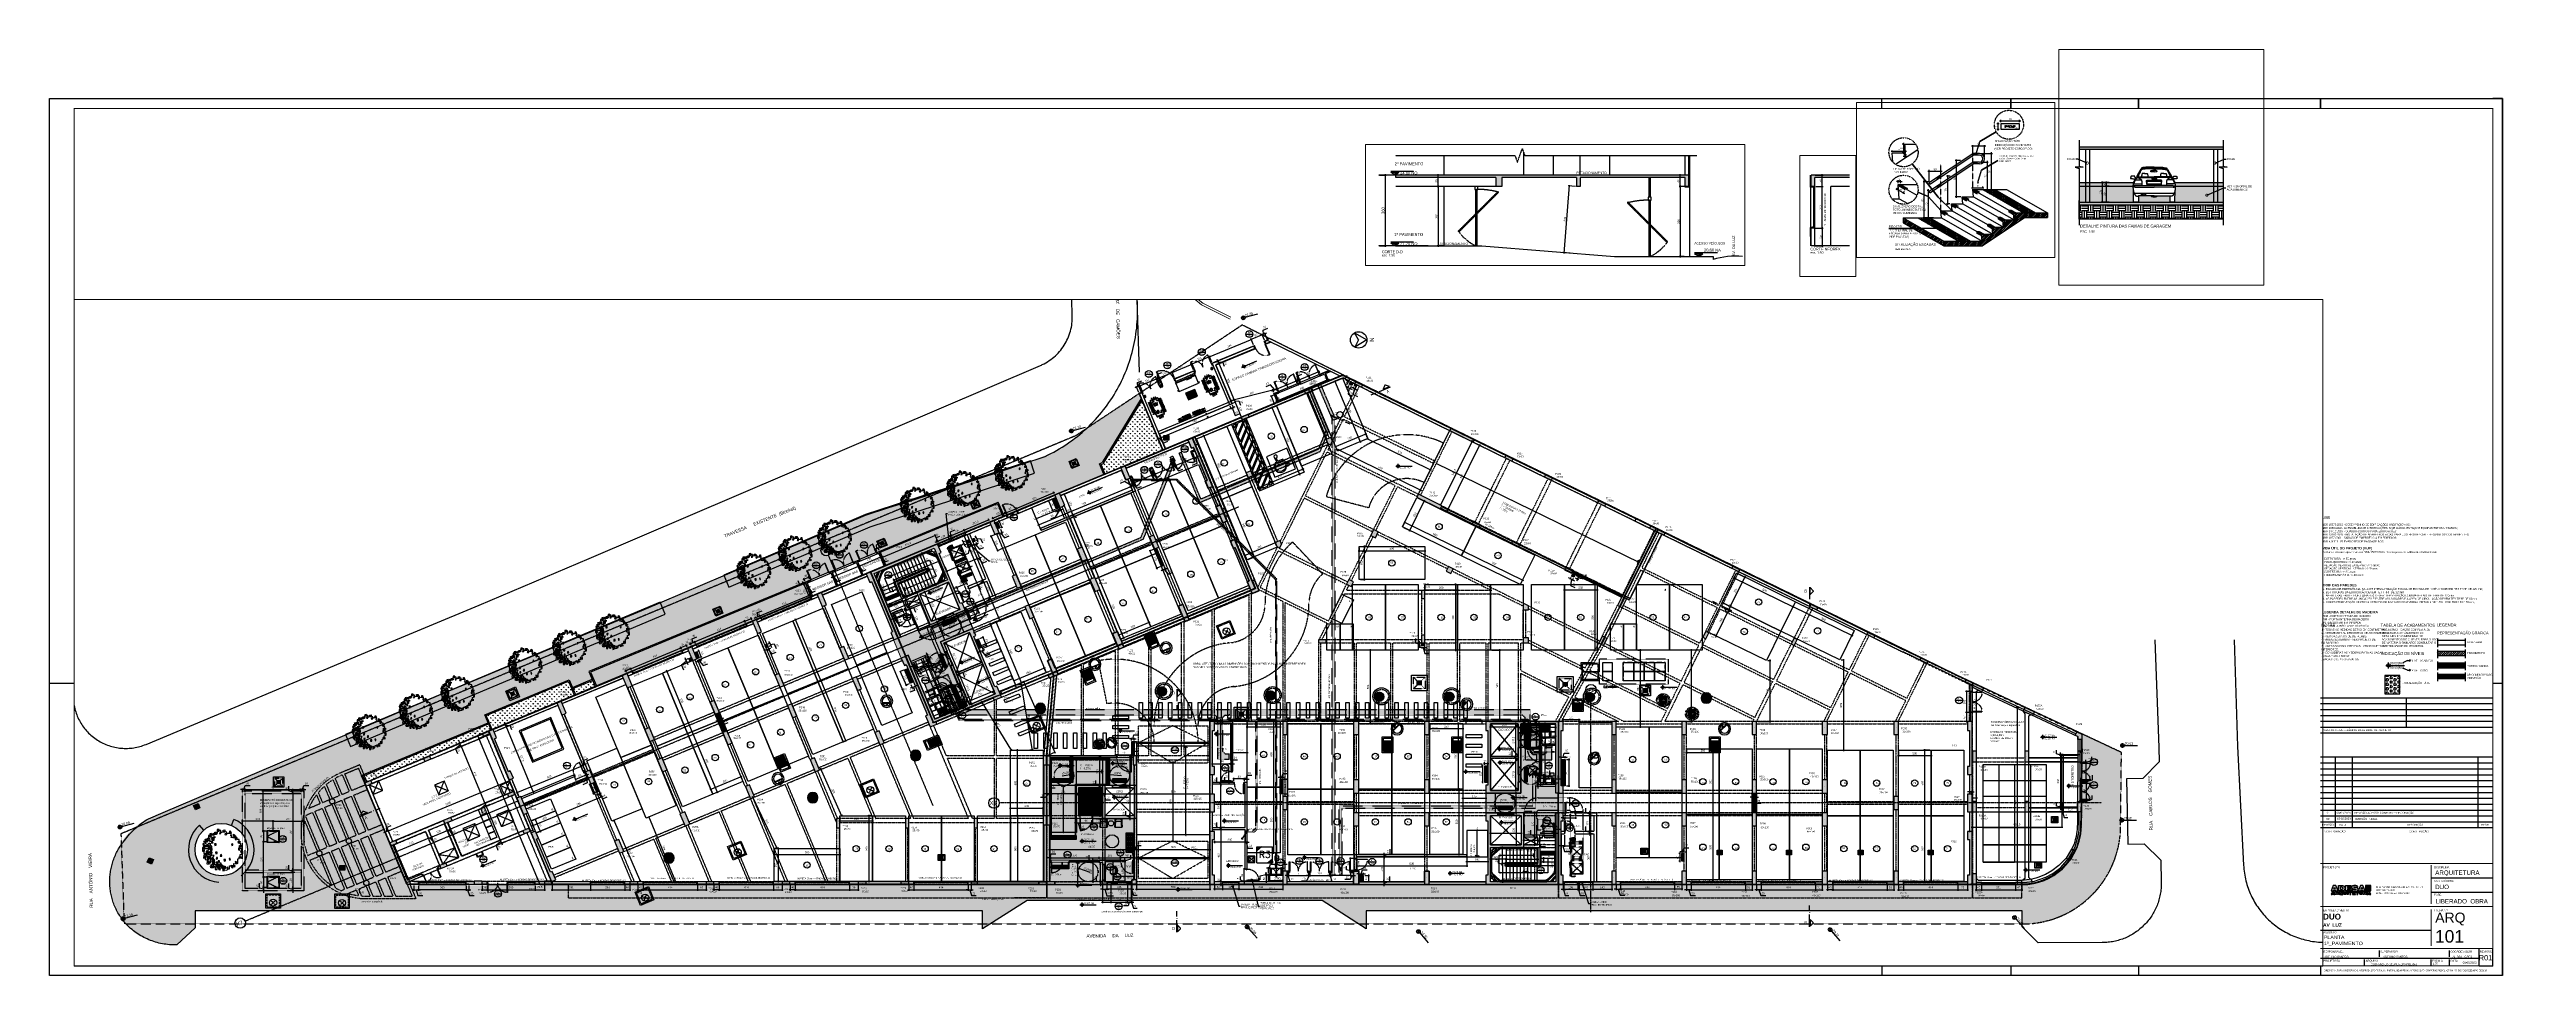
# Paper-space layout 'Layout1' of a CAD drawing. Header units: metres. Extents: x 2 to 2519, y 3 to 945.
# The model-space entities are those that its viewports show. They can reach past a viewport. Long polylines and large blocks are cut down to what shows.
import ezdxf
from ezdxf import colors
from ezdxf.entities.mleader import LeaderData, LeaderLine
from ezdxf.enums import TextEntityAlignment as Align
from ezdxf.math import Vec2, Vec3

# ---------------------------------------------------------------- set-up
doc = ezdxf.new("R2010")
doc.units = ezdxf.units.M
doc.header["$PDMODE"] = 1
for name, pattern in [('01-DUO-1ºPAVTO GERAL$0$01_GGP274BSSAAP-TERREOGERAL$0$01_GGP274BSSAAP-TERREOGERAL$0$01_GGP274BSSAAP-TERREOGERAL$0$DASHDOT', [1, 0.5, -0.25, 0, -0.25]), ('01-DUO-1ºPAVTO GERAL$0$01_GGP274BSSAAP-TERREOGERAL$0$01_GGP274BSSAAP-TERREOGERAL$0$01_GGP274BSSAAP-TERREOGERAL$0$DASHED', [0.75, 0.5, -0.25]), ('01-DUO-1ºPAVTO GERAL$0$252-LEGENDA DOS TERREOS$0$DASHDOT', [1, 0.5, -0.25, 0, -0.25]), ('01-DUO-1ºPAVTO GERAL$0$DASHDOT', [1, 0.5, -0.25, 0, -0.25]), ('01-DUO-1ºPAVTO GERAL$0$DASHED', [0.75, 0.5, -0.25]), ('01-GGBSTELAP-1°PAV$0$AUDIT_I_141126134513-0', [19.05, 12.7, -6.35]), ('8231-CRF-1$0$DASHDOT', [1, 0.5, -0.25, 0, -0.25]), ('CIRCULAÇAO VERTICAL EMBASAMENTO$0$DASHEDX2', [1.5, 1, -0.5]), ('DASHED', [0.75, 0.5, -0.25]), ('DASHEDX2', [1.5, 1, -0.5]), ('ESTILO_TQS_0001', [1, 0.7, -0.3]), ('ESTILO_TQS_0004', [1.12, 0.5, -0.2, 0.01, -0.2, 0.01, -0.2]), ('HIDDEN', [0.375, 0.25, -0.125]), ('terreno + circ vert$0$DASHEDX2', [1.5, 1, -0.5])]:
    doc.linetypes.add(name, pattern=pattern)
for name, color, linetype in [('01-DUO-1ºPAVTO GERAL$0$01_GGP274BSSAAP-TERREOGERAL$0$01_GGP274BSSAAP-TERREOGERAL$0$01_GGP274BSSAAP-TERREOGERAL$0$GG-EX0210', 7, '01-DUO-1ºPAVTO GERAL$0$01_GGP274BSSAAP-TERREOGERAL$0$01_GGP274BSSAAP-TERREOGERAL$0$01_GGP274BSSAAP-TERREOGERAL$0$DASHDOT'), ('01-DUO-1ºPAVTO GERAL$0$01_GGP274BSSAAP-TERREOGERAL$0$01_GGP274BSSAAP-TERREOGERAL$0$01_GGP274BSSAAP-TERREOGERAL$0$GG-SA0001', 7, 'Continuous'), ('01-DUO-1ºPAVTO GERAL$0$01_GGP274BSSAAP-TERREOGERAL$0$01_GGP274BSSAAP-TERREOGERAL$0$01_GGP274BSSAAP-TERREOGERAL$0$GG-SA0003', 7, 'Continuous'), ('01-DUO-1ºPAVTO GERAL$0$01_GGP274BSSAAP-TERREOGERAL$0$01_GGP274BSSAAP-TERREOGERAL$0$01_GGP274BSSAAP-TERREOGERAL$0$GG-SA0006', 7, 'Continuous'), ('01-DUO-1ºPAVTO GERAL$0$01_GGP274BSSAAP-TERREOGERAL$0$01_GGP274BSSAAP-TERREOGERAL$0$01_GGP274BSSAAP-TERREOGERAL$0$GG-SA0010', 7, 'Continuous'), ('01-DUO-1ºPAVTO GERAL$0$03_GGP227BSSAAPETER-BL3$0$FO0001', 7, 'Continuous'), ('01-DUO-1ºPAVTO GERAL$0$03_GGP227BSSAAPETER-BL3$0$GG-SA0003', 7, 'Continuous'), ('01-DUO-1ºPAVTO GERAL$0$03_GGP227BSSAAPETER-BL3$0$GG-SA0253', 253, 'Continuous'), ('01-DUO-1ºPAVTO GERAL$0$GG-DR0001', 7, 'Continuous'), ('01-DUO-1ºPAVTO GERAL$0$GG-DR0002', 7, 'Continuous'), ('01-DUO-1ºPAVTO GERAL$0$GG-DR0003', 7, 'Continuous'), ('01-DUO-1ºPAVTO GERAL$0$GG-DR0008', 8, 'Continuous'), ('01-DUO-1ºPAVTO GERAL$0$GG-DR0010', 7, 'Continuous'), ('01-DUO-1ºPAVTO GERAL$0$GG-SA0001', 7, 'Continuous'), ('01-DUO-1ºPAVTO GERAL$0$GG-SA0003', 7, 'Continuous'), ('01-DUO-1ºPAVTO GERAL$0$GG-SA0010', 7, 'Continuous'), ('01-DUO-1ºPAVTO GERAL$0$GG-SA0201', 7, '01-DUO-1ºPAVTO GERAL$0$252-LEGENDA DOS TERREOS$0$DASHDOT'), ('01-DUO-1ºPAVTO GERAL$0$GG-SAC003', 7, 'Continuous'), ('01-DUO-1ºPAVTO GERAL$0$GG-SAC010', 7, 'Continuous'), ('01-DUO-1ºPAVTO GERAL$0$LEGENDA -TERREO$0$252-LEGENDA DOS TERREOS$0$CI', 7, 'Continuous'), ('01-GGBSTELAP-1°PAV$0$02_GGP166BSAP-EMB-TER-APROVAÇÃO OI$0$GG-AT0003', 7, 'Continuous'), ('01-GGBSTELAP-1°PAV$0$02_GGP166BSAP-EMB-TER-APROVAÇÃO OI$0$GG-AT0104', 7, '01-GGBSTELAP-1°PAV$0$AUDIT_I_141126134513-0'), ('01-GGBSTELAP-1°PAV$0$GG-TE0001', 7, 'Continuous'), ('01-GGBSTELAP-1°PAV$0$GG-TE0003', 7, 'Continuous'), ('01-GGBSTELPE-1°PAV$0$02-GGI173BSTEEXTÉRREO$0$GG-TE0003', 7, 'Continuous'), ('01-GGBSTELPE-1°PAV$0$02-GGI173BSTEEXTÉRREO$0$GG-TE0T02', 7, 'Continuous'), ('01-GGBSTELPE-1°PAV$0$02_GGP166BSAP-EMB-TER-APROVAÇÃO OI$0$GG-AT0003', 7, 'Continuous'), ('01-GGBSTELPE-1°PAV$0$GG-TE0001', 7, 'Continuous'), ('01-GGBSTELPE-1°PAV$0$GG-TE0003', 7, 'Continuous'), ('01_GGBSAQPR_1PAV$0$ARQ-AUX1', 252, 'Continuous'), ('01_GGBSAQPR_1PAV$0$ARQ-TXT', 7, 'Continuous'), ('02_GGP274BSEEAP-TERRBL1$0$GG-EL0003', 7, 'Continuous'), ('1', 232, 'DASHEDX2'), ('12', 232, 'Continuous'), ('12-GGBSHIDPR-1PAV$0$linha1', 7, 'Continuous'), ('154', 232, 'Continuous'), ('20', 232, 'Continuous'), ('201', 2, 'ESTILO_TQS_0001'), ('205', 232, 'ESTILO_TQS_0004'), ('210', 232, 'ESTILO_TQS_0001'), ('242', 232, 'Continuous'), ('28', 232, 'Continuous'), ('29', 232, 'Continuous'), ('3', 2, 'Continuous'), ('31', 8, 'Continuous'), ('4', 2, 'Continuous'), ('5', 1, 'Continuous'), ('68', 8, 'Continuous'), ('9', 232, 'Continuous'), ('ARQ-ALV ACAB', 4, 'Continuous'), ('ARQ-ALV OSSO', 5, 'Continuous'), ('ARQ-ARV', 1, 'Continuous'), ('ARQ-AUX', 7, 'Continuous'), ('ARQ-AUX1', 1, 'Continuous'), ('ARQ-AUX2', 2, 'Continuous'), ('ARQ-AUX3', 3, 'Continuous'), ('ARQ-CAX', 1, 'Continuous'), ('ARQ-CAX @ 1', 1, 'Continuous'), ('ARQ-CERÂMICA', 7, 'Continuous'), ('ARQ-DIM', 2, 'Continuous'), ('ARQ-DIM EMBASAM', 2, 'Continuous'), ('ARQ-DRYWALL', 7, 'Continuous'), ('ARQ-ENCH', 1, 'Continuous'), ('ARQ-FOLHA', 7, 'Continuous'), ('ARQ-HTC', 251, 'Continuous'), ('ARQ-MOB', 7, 'Continuous'), ('ARQ-PISO', 7, 'Continuous'), ('ARQ-PRJ', 7, 'DASHEDX2'), ('ARQ-SIM', 1, 'Continuous'), ('ARQ-SIM EMBASAM', 1, 'Continuous'), ('ARQ-TXT', 2, 'Continuous'), ('ARQ-TXT EMBASAM', 2, 'Continuous'), ('ARQ-VG', 1, 'Continuous'), ('ARQ-VRD', 84, 'Continuous'), ('CIRCULAÇAO VERTICAL EMBASAMENTO$0$ARQ-ALV ACAB', 4, 'Continuous'), ('CIRCULAÇAO VERTICAL EMBASAMENTO$0$ARQ-ALV OSSO', 5, 'Continuous'), ('CIRCULAÇAO VERTICAL EMBASAMENTO$0$ARQ-AUX', 7, 'Continuous'), ('CIRCULAÇAO VERTICAL EMBASAMENTO$0$ARQ-AUX1', 1, 'Continuous'), ('CIRCULAÇAO VERTICAL EMBASAMENTO$0$ARQ-CAX @ 1', 1, 'Continuous'), ('CIRCULAÇAO VERTICAL EMBASAMENTO$0$ARQ-CERÂMICA', 7, 'Continuous'), ('CIRCULAÇAO VERTICAL EMBASAMENTO$0$ARQ-HTC', 251, 'Continuous'), ('CIRCULAÇAO VERTICAL EMBASAMENTO$0$ARQ-PRJ', 7, 'CIRCULAÇAO VERTICAL EMBASAMENTO$0$DASHEDX2'), ('CIRCULAÇAO VERTICAL EMBASAMENTO$0$ARQ-SIM', 1, 'Continuous'), ('CIRCULAÇAO VERTICAL EMBASAMENTO$0$HID-INC', 7, 'Continuous'), ('ES-CORTE', 2, 'Continuous'), ('ETE-COTAS', 8, 'Continuous'), ('ETE-PAREDE', 5, 'Continuous'), ('ETE-TAMPAS', 2, 'Continuous'), ('FOLHA', 7, 'Continuous'), ('JL-LAY', 7, 'Continuous'), ('terreno + circ vert$0$ARQ-AUX1', 1, 'Continuous'), ('terreno + circ vert$0$ARQ-AUX2', 2, 'Continuous'), ('terreno + circ vert$0$ARQ-DIM EMBASAM', 2, 'Continuous'), ('terreno + circ vert$0$ARQ-EST', 2, 'Continuous'), ('terreno + circ vert$0$ARQ-PRJ', 7, 'terreno + circ vert$0$DASHEDX2'), ('terreno + circ vert$0$ARQ-SIM', 1, 'Continuous'), ('terreno + circ vert$0$ARQ-TXT EMBASAM', 2, 'Continuous'), ('TM', 2, 'Continuous'), ('TME-ELETROCALHA', 253, 'Continuous')]:
    doc.layers.add(name, color=color, linetype=linetype)
for name, color, linetype, lineweight in [('ARQ-FORRO', 9, 'Continuous', 5), ('CIRCULAÇAO VERTICAL EMBASAMENTO$0$ARQ-FORRO', 9, 'Continuous', 5), ('terreno + circ vert$0$MURO', 44, 'Continuous', 0)]:
    doc.layers.add(name, color=color, linetype=linetype, lineweight=lineweight)
doc.styles.add('01-GGBSTELPE-1°PAV$0$02-GGI173BSTEEXTÉRREO$0$gg-style-romans', font='romans.shx')
doc.styles.add('8231-CRF-1$0$r80-e25', font='romans.shx', dxfattribs={"height": 0.05})
doc.styles.add('Adesa', font='ARIALN.TTF')
doc.styles.add('Arial', font='arial.ttf')
doc.styles.add('M50', font='ARIALN.TTF', dxfattribs={"height": 0.15})
doc.styles.add('RL CARIMBO', font='arial.ttf', dxfattribs={"width": 0.9, "height": 15})
doc.styles.add('ROMANS', font='romans.shx', dxfattribs={"height": 0.4})
doc.styles.get("Standard").update_dxf_attribs({"font": 'arial.ttf'})
doc.styles.add('terreno + circ vert$0$Adesa', font='ARIALN.TTF')
doc.styles.add('terreno + circ vert$0$Arial', font='arial.ttf')
doc.styles.add('terreno + circ vert$0$Standard', font='arial.ttf')
doc.dimstyles.new('8231-CRF-1$0$25', dxfattribs={"dimtxt": 0.01, "dimasz": 0.0505, "dimexe": 0.022, "dimexo": 0.0295, "dimgap": 0.012, "dimtad": 1, "dimzin": 4, "dimdsep": 46, "dimtxsty": '8231-CRF-1$0$r80-e25', "dimblk1": '8231-CRF-1$0$_DOTSMALL', "dimblk2": '8231-CRF-1$0$_DOTSMALL', "dimsah": 1, "dimcen": 0.1, "dimdle": 0.0275, "dimclrd": 1, "dimclre": 1, "dimclrt": 3, "dimadec": 0, "dimazin": 0, "dimtfac": 1, "dimtix": 1, "dimtmove": 2, "dimatfit": 3, "dimldrblk": '8231-CRF-1$0$_DOTSMALL', "dimfxl": 1, "dimtolj": 1, "dimtzin": 4, "dimarcsym": 0})
doc.dimstyles.new('ADESA 1-0025', dxfattribs={"dimtxt": 0.05, "dimasz": 0.045, "dimexe": 0.03, "dimexo": 0.04, "dimgap": 0.02, "dimtad": 1, "dimtoh": 1, "dimdec": 0, "dimlfac": 100, "dimzin": 4, "dimtxsty": 'Adesa', "dimblk": 'DOTSMALL', "dimcen": 1, "dimdle": 0.03, "dimclrd": 1, "dimclre": 1, "dimclrt": 256, "dimazin": 1, "dimtm": 1e-09, "dimtfac": 1, "dimtdec": 0, "dimtix": 1, "dimtmove": 2, "dimatfit": 0, "dimldrblk": 'DOTSMALL', "dimfxl": 0.8, "dimtvp": 2, "dimtolj": 1, "dimtzin": 0, "dimarcsym": 0})
doc.dimstyles.new('ADESA 1-0050', dxfattribs={"dimtxt": 0.1, "dimasz": 0.1, "dimexe": 0.05, "dimexo": 0.05, "dimgap": 0.03, "dimtad": 1, "dimdec": 1, "dimlfac": 100, "dimzin": 12, "dimtxsty": 'Adesa', "dimblk": 'DOTSMALL', "dimcen": 1, "dimdle": 0.05, "dimclrd": 1, "dimclre": 1, "dimclrt": 256, "dimazin": 3, "dimtm": 1e-09, "dimtfac": 1, "dimtdec": 1, "dimtmove": 1, "dimatfit": 0, "dimldrblk": 'DOTSMALL', "dimfxl": 0.8, "dimtvp": 2, "dimtolj": 1, "dimtzin": 0, "dimarcsym": 0})
doc.dimstyles.new('ADESA 1-0075', dxfattribs={"dimtxt": 0.15, "dimasz": 0.15, "dimexe": 0.075, "dimexo": 0.1, "dimgap": 0.1, "dimtad": 1, "dimdec": 1, "dimlfac": 100, "dimzin": 12, "dimtxsty": 'Adesa', "dimblk": 'DOTSMALL', "dimcen": 1, "dimdle": 0.075, "dimclrd": 1, "dimclre": 1, "dimclrt": 256, "dimazin": 3, "dimtm": 1e-09, "dimtfac": 1, "dimtdec": 1, "dimtmove": 1, "dimatfit": 0, "dimldrblk": 'DOTSMALL', "dimfxl": 0.8, "dimtvp": 2, "dimtolj": 1, "dimtzin": 0, "dimarcsym": 0})
doc.dimstyles.new('terreno + circ vert$0$ADESA 1-0075', dxfattribs={"dimtxt": 0.15, "dimasz": 0.15, "dimexe": 0.075, "dimexo": 0.1, "dimgap": 0.1, "dimtad": 1, "dimdec": 1, "dimlfac": 100, "dimzin": 12, "dimtxsty": 'terreno + circ vert$0$Adesa', "dimblk": 'terreno + circ vert$0$_DotSmall', "dimcen": 1, "dimdle": 0.075, "dimclrd": 1, "dimclre": 1, "dimclrt": 256, "dimazin": 3, "dimtm": 1e-09, "dimtfac": 1, "dimtdec": 1, "dimtmove": 1, "dimatfit": 0, "dimldrblk": 'terreno + circ vert$0$_DotSmall', "dimfxl": 0.8, "dimtvp": 2, "dimtolj": 1, "dimtzin": 0, "dimarcsym": 0})
pattern_1 = [(45, (-2.3e-05, -0.010177), (-0.02245064, 0.02245064), [])]
pattern_2 = [(37.5, (-651.21411, -117.0564), (-0.008000156, 0.24470662), [0, -0.19304, 0, -0.2159, 0, -0.206375]), (7.5, (-651.2141, -117.0564), (0.22476164, 0.35841255), [0, -0.10414, 0, -0.17399, 0, -0.066675]), (327.5, (-651.37032, -117.0564), (0.395496185, 0.00071859), [0, -0.0635, 0, -0.2286, 0, -0.29845]), (317.5, (-651.37032, -117.0564), (0.38177823, 0.11146466), [0, -0.03175, 0, -0.14986, 0, -0.17145])]
pattern_3 = [(0, (0, 0), (0, 0.06985), [0.0508, -0.01905]), (90, (0, 0), (-0.06985, 4e-18), [0.0508, -0.01905])]
pattern_4 = [(45, (18.99673, 94.672672), (-0.0084189901, 0.0084189901), [])]
pattern_5 = [(85, (-0.015047, -0.03054), (-0.031629182, 0.002767195), [])]

# ---------------------------------------------------------------- blocks, each defined once
blk = doc.blocks.new('FL-A0')
for p, q in [((-1000, 0), (-1000, 892)), ((862.2, 882), (862.2, 892)), ((993.2, 892), (993.2, 882)), ((993.2, 882), (993.2, 892)), ((1123.2, 892), (1123.2, 882)), ((1123.2, 882), (1123.2, 892)), ((1308.2, 892), (1308.2, 882)), ((1308.2, 882), (1308.2, 892)), ((1493.2, 0), (1493.2, 892)), ((862.2, 10), (862.2, 0)), ((993.2, 10), (993.2, 0)), ((993.2, 10), (993.2, 0)), ((1123.2, 10), (1123.2, 0)), ((1123.2, 10), (1123.2, 0)), ((1308.2, 10), (1308.2, 0)), ((1308.2, 10), (1308.2, 0))]:
    blk.add_line(p, q)
at = {"const_width": 1}
blk.add_lwpolyline([(-975, 882), (1483.2, 882), (1483.2, 10), (-975, 10)], close=True, dxfattribs=at)
at = {"layer": 'FOLHA'}
for p, q in [((-1000, 0), (-1000, 892)), ((-1000, 892), (1493.2, 892)), ((1493.2, 892), (1483.2, 892)), ((1493.2, 892), (1493.2, 0)), ((-975, 297), (-1000, 297)), ((1493.2, 297), (1483.2, 297)), ((1493.2, 0), (-1000, 0))]:
    blk.add_line(p, q, dxfattribs=at)
blk = doc.blocks.new('CARIMBO-JARDINS')
at = {"color": 2}
for p, q in [((-176.2, 274.3), (-1.2, 274.3)), ((-176.2, 268.3), (-1.2, 268.3)), ((-176.2, 262.3), (-1.2, 262.3)), ((-176.2, 256.3), (-1.2, 256.3)), ((-88.7, 244.3), (-88.7, 274.3)), ((-176.2, 250.3), (-1.2, 250.3)), ((-176.2, 214), (-1, 214)), ((-176.2, 208), (-1, 208)), ((-176.2, 202), (-1, 202)), ((-161.2, 214), (-161.2, 148)), ((-143.8, 214), (-143.8, 148)), ((-16.2, 214), (-16.2, 148)), ((-176.2, 196), (-1, 196)), ((-176.2, 190), (-1, 190)), ((-176.2, 184), (-1, 184)), ((-176.2, 178), (-1, 178)), ((-176.2, 172), (-1, 172)), ((-176.2, 166), (-1, 166)), ((-176.2, 160), (-1, 160)), ((-176.2, 154), (-1, 154)), ((-63.5, 91.1), (-1.4, 91.1)), ((-63.5, 76.6), (-1.4, 76.6))]:
    blk.add_line(p, q, dxfattribs=at)
at = {"color": 3}
for p, q in [((-176.2, 244.3), (-1.2, 244.3)), ((-1.2, 238.3), (-176.2, 238.3)), ((-176.2, 148), (-1, 148)), ((-1, 142), (-176.2, 142)), ((-161.2, 147), (-161.2, 143)), ((-143.8, 147), (-143.8, 143)), ((-16.2, 147), (-16.2, 143))]:
    blk.add_line(p, q, dxfattribs=at)
at = {"color": 3, "linetype": 'Continuous', "const_width": 1}
for points in [[(-176.2, 105.7), (-1.4, 105.7)], [(-63.5, 64.4), (-63.5, 104.2)], [(-176.2, 62), (-1.4, 62)], [(-63.5, 21.6), (-63.5, 59.1)], [(-176.2, 19.3), (-1, 19.3)]]:
    blk.add_lwpolyline(points, dxfattribs=at)
at = {"color": 2}
for points in [[(-176.2, 38), (-63.5, 38)], [(-176.2, 9.3), (-15, 9.3)]]:
    blk.add_lwpolyline(points, dxfattribs=at)
at = {"color": 2, "linetype": 'Continuous', "ltscale": 0.5}
for points in [[(-131.4, 1.5), (-131.4, 7.9)], [(-116.3, 10.7), (-116.3, 17.2)], [(-63.5, 1.5), (-63.5, 7.9)], [(-44.9, 10.7), (-44.9, 17.2)], [(-44.9, 1.5), (-44.9, 7.9)], [(-15, 1.5), (-15, 19.3)]]:
    blk.add_lwpolyline(points, dxfattribs=at)
at = {"color": 2, "style": 'RL CARIMBO', "width": 0.9}
blk.add_text('PLANTAS DE REFERÊNCIA PARA BASE DE PROJETO', height=2, dxfattribs=at).set_placement((-174.6, 240.3))
for s, p in [('REVISÃO', (-168.7, 146)), ('DATA ', (-153.2, 146)), ('RESP.', (-8.7, 146))]:
    blk.add_text(s, height=2, dxfattribs=at).set_placement(p, align=Align.TOP_CENTER)
at = {"color": 3, "style": 'RL CARIMBO', "width": 0.9}
for s, p in [('INCORPORAÇÃO', (-173.3, 137.2)), ('CONSTRUÇÃO', (-85.8, 137.2)), ('PROJETISTA', (-173.3, 100.8)), ('DISCIPLINA', (-60.5, 100.7)), ('CÓDIGO/OBRA', (-60.5, 87)), ('EMPREENDIMENTO', (-173.3, 57.1)), ('FASE', (-60.5, 72.9)), ('FOLHA N.º', (-60.5, 57.1)), ('ASSUNTO', (-173.2, 34.7)), ('RESPONSÁVEL', (-173.2, 14.9)), ('PROJETISTA', (-173.2, 5.7)), ('ARQUIVO', (-130.2, 5.7)), ('SUPERVISOR', (-115.4, 14.9)), ('ESCALA', (-62.6, 5.7)), ('COORDENADOR', (-44, 14.9)), ('DATA', (-44, 5.7)), ('REVISÃO', (-14.1, 14.9))]:
    blk.add_text(s, height=2, dxfattribs=at).set_placement(p)
at = {"color": 2, "style": 'RL CARIMBO', "width": 0.9}
blk.add_text('DESCRIÇÃO', height=2, dxfattribs=at).set_placement((-88.1, 146), align=Align.TOP_LEFT)
blk = doc.blocks.new('LOGO ADESA')
at = {"layer": 'FOLHA', "true_color": 0x006983}
h = blk.add_hatch(color=146, dxfattribs=at)
h.dxf.hatch_style = 1
h.paths.add_polyline_path([(4, 4.5), (2.9, 4.5), (1.9, 4.5), (0, 0), (1.8, 0), (1.9, 0.4), (2.9, 0.4), (4, 0.4), (4.1, 0), (5.9, 0)])
h.paths.add_polyline_path([(3.5, 1.5), (2.9, 1.5), (2.4, 1.5), (2.9, 3.1)], flags=16)
h.paths.add_polyline_path([(6.2, 4.5), (6.2, 0), (9.7, 0, 0.948907), (9.7, 4.5)])
h.paths.add_polyline_path([(8, 3.4), (8.9, 3.4, -0.931092), (9.1, 1.2), (8, 1.2)], flags=16)
h.paths.add_polyline_path([(16.8, 3.4), (16.8, 4.5), (12.2, 4.5), (12.2, 0), (17, 0), (17, 1.1), (13.9, 1.1), (13.9, 1.7), (16.3, 1.7), (16.3, 2.8), (13.9, 2.8), (13.9, 3.4)])
h.paths.add_polyline_path([(20.5, 3.4, -0.237413), (20.7, 3.2), (22.7, 3.2, 0.178244), (22.4, 3.9, 0.159561), (21.6, 4.4, 0.040162), (20, 4.6, 0.078066), (18.5, 4.4, 0.12263), (17.7, 4, 0.165276), (17.4, 3.5, 0.071413), (17.4, 2.9, 0.094699), (17.5, 2.6, 0.166692), (18.2, 2, 0.094522), (19.5, 1.7, -0.029062), (20.1, 1.7, -0.020422), (20.5, 1.6, -0.002895), (20.6, 1.6, -0.253582), (20.9, 1.4, -0.244103), (20.8, 1.2, -0.158589), (20.6, 1, -0.13145), (19.9, 1, -0.045808), (19.6, 1.1, -0.270689), (19.4, 1.3), (17.3, 1.3, 0.28517), (18.6, 0, 0.068195), (20.1, -0.2, 0.078133), (22, 0.1, 0.324293), (22.9, 1.4, 0.386526), (21.7, 2.7), (19.7, 3, -0.100578), (19.4, 3.1, -0.633349), (19.4, 3.5, -0.221103)])
h.paths.add_polyline_path([(24.9, 4.5), (23, 0), (24.8, 0), (24.9, 0.4), (25.9, 0.4), (26.9, 0.4), (27, 0), (28.9, 0), (26.9, 4.5), (25.9, 4.5)])
h.paths.add_polyline_path([(25.9, 3.1), (26.5, 1.5), (25.9, 1.5), (25.3, 1.5)], flags=16)
h.paths.add_polyline_path([(32, -0.5), (31.4, -0.5), (30.3, -3), (31.4, -3), (31.4, -2.8), (32, -2.8), (32.6, -2.8), (32.6, -3), (33.7, -3), (32.6, -0.5)])
h.paths.add_polyline_path([(32, -1.3), (32.3, -2.1), (32, -2.1), (31.7, -2.1)], flags=16)
h.paths.add_polyline_path([(27.1, -0.5), (27.1, -3), (28.1, -3), (28.1, -2.3), (28.9, -2.3, -0.29686), (29, -2.4), (29, -3), (30.1, -3), (30.1, -2.2, 0.285546), (29.7, -1.8, 0.266418), (30.1, -1.4), (30.1, -0.9, 0.296968), (29.3, -0.5)])
h.paths.add_polyline_path([(28.2, -1.1), (28.9, -1.1, -0.918201), (28.9, -1.6), (28.2, -1.6)], flags=16)
h.paths.add_polyline_path([(1.7, -0.5), (1.1, -0.5), (0, -3), (1, -3), (1.1, -2.8), (1.7, -2.8), (2.2, -2.8), (2.3, -3), (3.3, -3), (2.2, -0.5)])
h.paths.add_polyline_path([(1.7, -1.3), (2, -2.1), (1.7, -2.1), (1.3, -2.1)], flags=16)
h.paths.add_polyline_path([(3.5, -0.5), (3.5, -3), (4.5, -3), (4.5, -2.2), (5.3, -2.2, -0.29686), (5.4, -2.4), (5.4, -3), (6.4, -3), (6.4, -2.2, 0.285546), (6.1, -1.8, 0.266418), (6.4, -1.4), (6.4, -0.9, 0.296968), (5.7, -0.5)])
h.paths.add_polyline_path([(4.6, -1.1), (5.3, -1.1, -0.918201), (5.3, -1.6), (4.6, -1.6)], flags=16)
h.paths.add_polyline_path([(8.1, -0.4, 0.187369), (7, -0.9, 0.315446), (7, -2.6, 0.187369), (8.1, -3.1), (8.8, -3.1, 0.0369), (9, -3), (9.5, -3.5), (10, -3.1), (9.7, -2.7, 0.043768), (9.9, -2.6, 0.315446), (9.9, -0.9, 0.187369), (8.8, -0.4)])
h.paths.add_polyline_path([(8.8, -1.2, -0.329329), (9, -2.1), (8.8, -1.8), (8.3, -2.2), (8.5, -2.4, -0.179141), (8.1, -2.3, -0.447153), (8.1, -1.2, -0.305995)], flags=16)
h.paths.add_polyline_path([(12.4, -1.9, -0.17674), (12.3, -2.2, -0.173532), (12, -2.3), (11.8, -2.3), (11.7, -2.3, -0.173532), (11.4, -2.2, -0.152792), (11.3, -2), (11.3, -0.5), (10.4, -0.5), (10.4, -2, 0.102402), (10.5, -2.3, 0.302428), (11.5, -3), (11.8, -3), (12.2, -3, 0.295825), (13.2, -2.3, 0.102402), (13.3, -2), (13.3, -0.5), (12.4, -0.5)])
h.paths.add_polyline_path([(14.6, -0.5), (13.6, -0.5), (13.6, -3), (14.6, -3)])
h.paths.add_polyline_path([(16.8, -1.1), (17.7, -1.1), (17.7, -0.5), (14.9, -0.5), (14.9, -1.1), (15.8, -1.1), (15.8, -3), (16.8, -3)])
h.paths.add_polyline_path([(18, -0.5), (18, -3), (20.7, -3), (20.7, -2.4), (18.9, -2.4), (18.9, -2), (20.3, -2), (20.3, -1.4), (18.9, -1.4), (18.9, -1.1), (20.6, -1.1), (20.6, -0.5)])
h.paths.add_polyline_path([(20.9, -0.5), (20.9, -1.1), (21.8, -1.1), (21.8, -3), (22.7, -3), (22.7, -1.1), (23.6, -1.1), (23.6, -0.5)])
h.paths.add_polyline_path([(25.9, -1.9, -0.17674), (25.8, -2.2, -0.173532), (25.6, -2.3), (25.4, -2.3), (25.2, -2.3, -0.173532), (25, -2.2, -0.152792), (24.9, -2), (24.9, -0.5), (23.9, -0.5), (23.9, -2, 0.102402), (24, -2.3, 0.302428), (25.1, -3), (25.4, -3), (25.8, -3, 0.295825), (26.8, -2.3, 0.102402), (26.8, -2), (26.8, -0.5), (25.9, -0.5)])
at = {"layer": 'FOLHA'}
h = blk.add_hatch(color=7, dxfattribs=at)
h.dxf.hatch_style = 1
h.paths.add_polyline_path([(29.2, 0), (33.7, 0), (33.7, 4.5), (29.2, 4.5)])
at = {"color": 7}
blk.add_lwpolyline([(29.2, 0), (33.7, 0), (33.7, 4.5), (29.2, 4.5)], close=True, dxfattribs=at)
at = {"layer": 'FOLHA', "color": 146, "true_color": 0x006983}
for points in [[(2.9, 4.5), (1.9, 4.5), (0, 0), (1.8, 0), (1.9, 0.4), (2.9, 0.4), (4, 0.4), (4.1, 0), (5.9, 0), (4, 4.5)], [(2.9, 1.5), (2.4, 1.5), (2.9, 3.1), (3.5, 1.5)], [(17, 0), (12.2, 0), (12.2, 4.5), (16.8, 4.5), (16.8, 3.4), (13.9, 3.4), (13.9, 2.8), (16.3, 2.8), (16.3, 1.7), (13.9, 1.7), (13.9, 1.1), (17, 1.1)], [(25.9, 4.5), (24.9, 4.5), (23, 0), (24.8, 0), (24.9, 0.4), (25.9, 0.4), (26.9, 0.4), (27, 0), (28.9, 0), (26.9, 4.5)], [(25.9, 1.5), (25.3, 1.5), (25.9, 3.1), (26.5, 1.5)], [(1.7, -0.5), (1.1, -0.5), (0, -3), (1, -3), (1.1, -2.8), (1.7, -2.8), (2.2, -2.8), (2.3, -3), (3.3, -3), (2.2, -0.5)], [(1.7, -2.1), (1.3, -2.1), (1.7, -1.3), (2, -2.1)], [(13.6, -0.5), (14.6, -0.5), (14.6, -3), (13.6, -3)], [(32, -0.5), (31.4, -0.5), (30.3, -3), (31.4, -3), (31.4, -2.8), (32, -2.8), (32.6, -2.8), (32.6, -3), (33.7, -3), (32.6, -0.5)], [(32, -2.1), (31.7, -2.1), (32, -1.3), (32.3, -2.1)]]:
    blk.add_lwpolyline(points, close=True, dxfattribs=at)
for points in [[(6.2, 0), (6.2, 4.5), (9.7, 4.5, -0.948907), (9.7, 0)], [(8, 1.2), (8, 3.4), (8.9, 3.4, -0.931092), (9.1, 1.2)], [(5.7, -0.5, -0.296968), (6.4, -0.9), (6.4, -1.4, -0.266418), (6.1, -1.8, -0.285546), (6.4, -2.2), (6.4, -3), (5.4, -3), (5.4, -2.4, 0.29686), (5.3, -2.2), (4.5, -2.2), (4.5, -3), (3.5, -3), (3.5, -0.5)], [(4.6, -1.6), (5.3, -1.6, 0.885214), (5.3, -1.1), (4.6, -1.1)], [(7, -2.6, 0.187369), (8.1, -3.1), (8.8, -3.1, 0.0369), (9, -3), (9.5, -3.5), (10, -3.1), (9.7, -2.7, 0.043768), (9.9, -2.6, 0.315446), (9.9, -0.9, 0.187369), (8.8, -0.4), (8.1, -0.4, 0.187369), (7, -0.9, 0.315446)], [(11.8, -3), (11.5, -3, -0.295825), (10.5, -2.3, -0.102402), (10.4, -2), (10.4, -0.5), (10.4, -0.5), (11.3, -0.5), (11.3, -1.9, 0.17674), (11.4, -2.2, 0.159698), (11.6, -2.3, 0.071182), (11.7, -2.3), (11.8, -2.3), (12, -2.3, 0.071182), (12.1, -2.3, 0.159698), (12.3, -2.2, 0.17674), (12.4, -1.9), (12.4, -0.5), (13.3, -0.5), (13.3, -0.5), (13.3, -2, -0.102402), (13.2, -2.3, -0.295825), (12.2, -3)], [(25.4, -3), (25, -3, -0.295825), (24, -2.3, -0.102402), (23.9, -2), (23.9, -0.5), (23.9, -0.5), (24.9, -0.5), (24.9, -1.9, 0.17674), (25, -2.2, 0.159698), (25.2, -2.3, 0.071182), (25.2, -2.3), (25.4, -2.3), (25.6, -2.3, 0.071182), (25.6, -2.3, 0.159698), (25.8, -2.2, 0.17674), (25.9, -1.9), (25.9, -0.5), (26.8, -0.5), (26.8, -0.5), (26.8, -2, -0.102402), (26.8, -2.3, -0.295825), (25.8, -3)], [(29.3, -0.5, -0.296968), (30.1, -0.9), (30.1, -1.4, -0.266418), (29.7, -1.8, -0.285546), (30.1, -2.2), (30.1, -3), (29, -3), (29, -2.4, 0.29686), (28.9, -2.3), (28.1, -2.3), (28.1, -3), (27.1, -3), (27.1, -0.5)], [(28.2, -1.6), (28.9, -1.6, 0.885214), (28.9, -1.1), (28.2, -1.1)]]:
    blk.add_lwpolyline(points, format="xyb", close=True, dxfattribs=at)
for points in [[(17.3, 1.3), (17.3, 1.3, 0.283261), (18.6, 0, 0.068195), (20.1, -0.2, 0.078133), (22, 0.1, 0.324293), (22.9, 1.4, 0.386526), (21.7, 2.7), (19.7, 3, -0.100578), (19.4, 3.1, -0.633349), (19.4, 3.5, -0.221103), (20.5, 3.4, -0.237413), (20.7, 3.2), (22.7, 3.2), (22.7, 3.2, 0.167313), (22.4, 3.9, 0.159561), (21.6, 4.4, 0.040162), (20, 4.6, 0.078066), (18.5, 4.4, 0.12263), (17.7, 4, 0.165276), (17.4, 3.5, 0.071413), (17.4, 2.9, 0.094699), (17.5, 2.6, 0.166692), (18.2, 2, 0.094522), (19.5, 1.7, -0.029062), (20.1, 1.7, -0.020422), (20.5, 1.6, -0.002895), (20.6, 1.6, -0.253582), (20.9, 1.4, -0.244103), (20.8, 1.2, -0.158589), (20.6, 1, -0.13145), (19.9, 1, -0.045808), (19.6, 1.1, -0.270689), (19.4, 1.3), (17.3, 1.3)], [(8.8, -1.2, 0.305995), (8.1, -1.2, 0.447153), (8.1, -2.3, 0.179141), (8.5, -2.4), (8.3, -2.2), (8.8, -1.8), (9, -2.1, 0.329329), (8.8, -1.2)]]:
    blk.add_lwpolyline(points, format="xyb", dxfattribs=at)
for points in [[(14.9, -0.5), (14.9, -1.1), (15.8, -1.1), (15.8, -3), (16.8, -3), (16.8, -1.1), (17.7, -1.1), (17.7, -0.5), (14.9, -0.5), (17.7, -0.5)], [(18, -0.5), (18, -3), (20.7, -3), (20.7, -2.4), (18.9, -2.4), (18.9, -2), (20.3, -2), (20.3, -1.4), (18.9, -1.4), (18.9, -1.1), (20.6, -1.1), (20.6, -0.5), (18, -0.5)], [(20.9, -0.5), (20.9, -1.1), (21.8, -1.1), (21.8, -3), (22.7, -3), (22.7, -1.1), (23.6, -1.1), (23.6, -0.5), (20.9, -0.5), (23.6, -0.5)]]:
    blk.add_lwpolyline(points, dxfattribs=at)
at = {"layer": 'ARQ-FOLHA', "insert": (37.8, 3.9), "char_height": 1.5, "width": 41.969, "attachment_point": 1, "style": 'Arial'}
blk.add_mtext('RUA PADRE GARCIA VELHO, 73 - CJ. 41\\PCEP: 05421- 030\\PFONE: 3032 4355 / 3032 4362 ', dxfattribs=at)
blk = doc.blocks.new('.CARIMBO')
at = {"layer": 'ARQ-DIM'}
blk.add_lwpolyline([(161.2, 7.5), (175.2, 7.5), (175.2, 25.2)], dxfattribs=at)
at = {"color": 2}
blk.add_blockref('CARIMBO-JARDINS', (176.2, 5.9), dxfattribs=at)
at = {"layer": 'ARQ-FOLHA', "xscale": 1.20352306414466, "yscale": 1.20352306414466, "zscale": 1.20352306414466}
blk.add_blockref('LOGO ADESA', (10.8, 83.6), dxfattribs=at)
at = {"color": 2, "style": 'RL CARIMBO', "width": 0.9}
blk.add_text('DUO-ARQ-LO-101-PLA-1PV-R01.dwg', height=2, dxfattribs=at).set_placement((51.4, 8))
at = {"color": 4, "attachment_point": 1, "style": 'Arial'}
for s, width, insert, char_height in [('ARQUITETURA', 3.126, (116.7, 104.5), 4.5), ('{\\C2;DUO}', 3.126, (116.7, 90), 4.5), ('{\\fArial|b1|i0|c0|p34;DUO\\P\\H0.59829x;AV_LUZ}', 3.126, (2.7, 60.4), 5.85), ('{\\C5;ARQ}', 3.126, (116.7, 61.6), 10.16), ('{\\C5;LIBERADO  OBRA}', 75.072, (117.1, 75.4), 4.5), ('{\\C2;ADELINO SANTOS}', 44.405, (4, 17.7), 2), ('{\\C2;ADELINO SANTOS}', 44.405, (63.9, 17.7), 2), ('{\\C2;ALISSA LOPES}', 44.405, (134.3, 17.7), 2)]:
    blk.add_mtext_dynamic_manual_height_columns(s, width=width, gutter_width=1, heights=[0], dxfattribs=dict(at, insert=insert, char_height=char_height))
at = {"layer": 'ARQ-FOLHA', "style": 'Arial'}
blk.add_text('00', height=2, dxfattribs=at).set_placement((9.1, 155.9), align=Align.RIGHT)
blk.add_text('EMISSÃO INICIAL', height=2, dxfattribs=at).set_placement((34.8, 155.9))
at = {"layer": 'FOLHA', "style": 'Arial'}
blk.add_text('DIREITOS AUTORAIS RESERVADO A REPRODUÇÃO TOTAL OU PARCIAL SEM PRÉVIA AUTORIZAÇÃO, CONFORME RESOLUÇÃO N° 67, DE 5 DE DEZEMBRO DE 2013', height=1.5, dxfattribs=at).set_placement((3.4, 2))
blk = doc.blocks.new('REF_LEG$0$SBPLNIV2')
for p, q in [((-0.25, 0), (1.44, 0)), ((0, -0.27), (0, 0.26))]:
    blk.add_line(p, q)
blk.add_circle((0, 0), 0.15)
at = {"color": 2, "style": 'Adesa'}
for tag, p in [('NIVELA', (0.15, 0.1)), ('NIVELO', (0.15, -0.3))]:
    blk.add_attdef(tag, p, '', height=0.2, dxfattribs=at)
blk = doc.blocks.new('CARIMBO')
h = blk.add_hatch()
h.set_pattern_fill('HEX', color=256, scale=0.4125, angle=180, style=0)
h.set_pattern_definition([(180, (75.6412, 290.77), (-3e-16, -2.26845), [1.3097, -2.61938]), (300, (75.6412, 290.77), (1.96453, 1.13422), [1.3097, -2.61938]), (240, (74.3315, 290.77), (1.96453, -1.13422), [1.3097, -2.61938])])
h.paths.add_polyline_path([(80.5, 302.2), (65.5, 302.2), (65.5, 283.5), (80.5, 283.5)])
at = {"layer": 'ARQ-AUX1'}
h = blk.add_hatch(dxfattribs=at)
h.set_pattern_fill('ANSI31', color=256, scale=0.5)
h.set_pattern_definition([(45, (-741.3556, -163.1018), (-1.122532, 1.122532), [])])
h.paths.add_polyline_path([(147, 326.9), (118.8, 326.9), (118.8, 322.4), (147, 322.4)])
at = {"layer": 'ARQ-DRYWALL', "ltscale": 10}
blk.add_hatch(color=162, dxfattribs=at).paths.add_polyline_path([(147, 303.5), (118.8, 303.5), (118.8, 299), (147, 299)])
at = {"layer": 'ARQ-FORRO'}
h = blk.add_hatch(color=256, dxfattribs=at)
h.dxf.hatch_style = 1
h.paths.add_polyline_path([(147, 314.6), (118.8, 314.6), (118.8, 310.1), (147, 310.1)])
blk.add_lwpolyline([(80.5, 302.2), (65.5, 302.2), (65.5, 283.5), (80.5, 283.5)], close=True)
at = {"layer": 'ARQ-AUX2'}
for p, q in [((118.8, 338), (147, 338)), ((118.8, 333.5), (147, 333.5)), ((118.8, 326.9), (147, 326.9)), ((118.8, 322.4), (147, 322.4)), ((147, 314.6), (118.8, 314.6)), ((118.8, 310.1), (147, 310.1)), ((118.8, 303.5), (147, 303.5)), ((118.8, 299), (147, 299))]:
    blk.add_line(p, q, dxfattribs=at)
at = {"layer": 'ARQ-SIM'}
for p, q in [((118.8, 339.8), (118.8, 331)), ((118.8, 328.7), (118.8, 319.9)), ((147, 339.8), (147, 331)), ((147, 328.7), (147, 319.9)), ((88.4, 317.3), (83.8, 315.2)), ((88.4, 307.7), (83.8, 309.8)), ((88.4, 317.3), (91.4, 317.3)), ((88.4, 307.7), (91.4, 307.7)), ((91.4, 317.3), (90.4, 318.3)), ((91.4, 317.3), (90.4, 316.4)), ((91.4, 307.7), (90.4, 308.6)), ((91.4, 307.7), (90.4, 306.7)), ((118.8, 316.5), (118.8, 307.7)), ((118.8, 305.4), (118.8, 296.6)), ((147, 316.5), (147, 307.7)), ((147, 305.4), (147, 296.6))]:
    blk.add_line(p, q, dxfattribs=at)
at = {"layer": 'ARQ-AUX', "color": 8}
blk.add_blockref('.CARIMBO', (-0.1, -0.6), dxfattribs=at)
at = {"layer": 'ARQ-TXT', "ltscale": 10, "xscale": 11.19999999999999, "yscale": 11.19999999999999, "zscale": 11.19999999999999}
blk.add_blockref('REF_LEG$0$SBPLNIV2', (69.1, 312.5), dxfattribs=at).add_auto_attribs({'NIVELA': '00.00(NA)', 'NIVELO': '00.00(NO)'})
at = {"layer": 'ARQ-TXT', "style": 'Adesa'}
for s, height, p in [('TABELA DE ACABAMENTOS', 3, (61.2, 351.8)), ('LEGENDA:', 3, (118.3, 352.1)), ('REPRESENTAÇÃO GRÁFICA', 2.8, (118.3, 344.1)), ('INDICAÇÃO DE NÍVEIS', 3, (61.2, 323))]:
    blk.add_text(s, height=height, dxfattribs=at).set_placement(p)
at = {"layer": 'ARQ-TXT', "ltscale": 10, "style": 'Adesa'}
for s, p in [('ALVENARIA', (149, 335.1)), ('NÍVEL ACABADO', (92.3, 316.2)), ('NÍVEL OSSO', (92.3, 306.3)), ('AR CONDICIONADO', (148.9, 301.9)), ('FORRO / SANCA', (148.9, 310.9)), ('ENCHIMENTO', (149, 324)), ('PREVISÃO', (148.9, 298.6))]:
    blk.add_text(s, height=2, dxfattribs=at).set_placement(p)
at = {"layer": 'ARQ-TXT', "insert": (1.8, 464.9), "char_height": 0.23, "attachment_point": 1, "style": 'Adesa'}
blk.add_mtext_dynamic_manual_height_columns('\\A1;{\\fArial Narrow|b1|i0|c0|p34;\\P\\P\\H10.86957x;LEIS\\P\\H0.8x;\\P\\fArial Narrow|b0|i0|c0|p34;NBR 15575:2013 - DESEMPENHO DE EDIFICAÇÕES HABITACIONAIS;\\PNBR 9050:2020 - ACESSIBILIDADE A EDIFICAÇÕES, MOBILIÁRIO, ESPAÇO E EQUIPAMENTOS URBANOS;\\PNBR 14718:2019 - GUARDA-CORPOS PARA EDIFICAÇÕES;\\PNBR 13103:2020 - INSTALAÇÃO DE APARELHOS A GÁS PARA USO RESIDENCIAL - REQUISITOS DOS AMBIENTES;\\PNBR 9077:2001 - SAÍDAS DE EMERGÊNCIA EM EDIFÍCIOS;\\P\\A0;\\fCalibri|b0|i0|c0|p34;\\H0.115x;\\P\\fArial Narrow|b0|i0|c0|p34;\\H8.6956x;NBR NM 313 - ELEVADORES DE PASSAGEIROS;\\P\\A1;\\P\\fArial Narrow|b1|i0|c0|p34;\\H1.25001x;VIDA ÚTIL DO PROJETO (VUP) \\P\\fArial Narrow|b0|i0|c0|p34;\\H0.8x;Conforme mínimo especificado na NBR 15575:2013- Desempenho de edificações habitacionais \\P\\P\\pi-0.69,l0.92,t1.84;-^IESTRUTURA:  \\A0;>/\\A1; 50 anos;\\P-^IPISOS INTERNOS: \\A0;>/\\A1; 13 anos;\\P-^IVEDAÇÃO VERTICAL EXTERNA: \\A0;>/\\A1; 40 anos;\\P-^IVEDAÇÃO VERTICAL INTERNA: \\A0;>/\\A1; 20 anos;\\P-^ICOBERTURA: \\A0;>/\\A1; 20 anos;\\P-^IHIDROSSANITÁRIO: \\A0;>/\\A1; 20 anos;\\P\\pi0,l0,tz;\\P\\P\\fArial Narrow|b1|i0|c0|p34;\\H1.25x;TRRF DAS PAREDES \\fArial Narrow|b0|i0|c0|p34;\\H0.8x;\\P\\A0;a.^I ESCADA DE EMERGÊNCIA, SALA DE PRESSURIZAÇÃO E CASA DE BOMBAS DE INCÊNDIO DEVEM TER TRRF DE 120 min;\\Pb.^I ESTRUTURAS DA EDIFICAÇÃO DEVEM TER TRRF DE 120min;\\Pc.^I ABERTURAS ENTRE LAJES (SHAFTS) DEVEM TER VEDAÇÃO COM MATERIAIS DE TRRF DE 120min;\\Pd.^I AS PAREDES ENTRE AS UNIDADES E ENTRE AS UNIDADES E A ÁREA DE CIRCULAÇÃO DEVEM TER TRRF DE 60min;\\Pe.^I COMPARTIMENTAÇÃO VERTICAL EXTERNA DE FACHADA COM VERGA-PEITORIL DE 1,20m COM TRRF DE 120 min;\\H0.115x;\\P\\A1;\\H8.69567x;\\P\\P\\A0;\\fArial Narrow|b1|i0|c0|p34;\\H1.24999x;LEGENDA DETALHE DE MADEIRA\\H0.115x;\\P\\fArial Narrow|b0|i0|c0|p34;\\H6.95652x;PEM - PORTA ENTRADA DE MADEIRA\\PPIM - PORTA INTERNA DE MADEIRA\\PRU - RESISTENTE À UMIDADE\\PPIA - PORTA INSOLANTE ACÚSTICA\\H0.115x;\\P\\A1;\\H8.69569x;\\P\\P }', width=202.946, gutter_width=25, heights=[137], dxfattribs=at)
at = {"layer": 'ARQ-TXT', "insert": (0.9, 354.8), "char_height": 2, "width": 56.24, "attachment_point": 1, "style": 'Adesa'}
blk.add_mtext('{\\H1.5x;NOTAS}\\P1 - TODAS AS MEDIDAS ESTÃO EM CENTÍMETROS.\\P2 - VER MEMORIAL DESCRITIVO DE ACABAMENTOS.\\P3 - VER CADERNOS DE DETALHES.\\P4 - ÁREAS EXTERNAS - VER PROJETO DE PAISAGISMO.\\P5 - ÁREAS SOCIAIS INTERNAS - VER PROJETO DE INTERIORES.\\P6 - CONSIDERAR AS MEDIDAS PARA AS VAGAS:\\P. VAGA = 250 x 500 cm\\P. VAGA P.C.D. = 370 x 500 cm', dxfattribs=at)
at = {"layer": 'ARQ-TXT', "ltscale": 10, "char_height": 2, "attachment_point": 1, "style": 'Adesa'}
for s, insert, width in [('VER ESPECIFICAÇÃO COMPLETA DE MATERIAIS NOS CADERNOS DE DETALHES E NO MEMORIAL DE ACABAMENTOS DO CLIENTE. PARA O USO DE MATERIAIS SIMILARES CONSULTAR O COORDENADOR DE PROJETOS.', (62.3, 349.9), 47.909), ('\\A1;- SINALIZAÇÃO TÁTIL ', (83.4, 295.7), 88.81)]:
    blk.add_mtext(s, dxfattribs=dict(at, insert=insert, width=width))
blk = doc.blocks.new('_DotSmall')
at = {"color": 0, "linetype": 'ByBlock', "const_width": 0.5}
blk.add_lwpolyline([(-0.0625, 0, 1), (0.0625, 0, 1)], format="xyb", close=True, dxfattribs=at)
blk = doc.blocks.new('*D19')
at = {"layer": 'ARQ-DIM EMBASAM', "color": 1, "lineweight": -2, "transparency": 16777216}
for p, q in [((-27.776, 4.535), (-27.776, 4.9)), ((-27.475, 4.444), (-27.776, 4.535)), ((-27.444, 4.539), (-27.55, 4.539)), ((-27.475, 4.539), (-27.475, 4.689)), ((-27.475, 4.539), (-27.475, 4.349)), ((-27.475, 4.539), (-27.475, 4.349)), ((-27.304, 4.349), (-27.55, 4.349)), ((-27.475, 4.349), (-27.475, 4.199))]:
    blk.add_line(p, q, dxfattribs=at)
at = {"layer": 'Defpoints', "color": 0, "transparency": 16777216}
for p in [(-27.344, 4.539), (-27.475, 4.349), (-27.204, 4.349, 0)]:
    blk.add_point(p, dxfattribs=at)
at = {"layer": 'ARQ-DIM EMBASAM', "color": 1, "lineweight": -2, "transparency": 16777216, "xscale": 0.15, "yscale": 0.15, "zscale": 0.15}
for p, rotation in [((-27.475, 4.539), 270), ((-27.475, 4.349), 90)]:
    blk.add_blockref('_DotSmall', p, dxfattribs=dict(at, rotation=rotation))
at = {"layer": 'ARQ-DIM EMBASAM', "transparency": 16777216, "insert": (-27.953, 4.717), "char_height": 0.15, "attachment_point": 5, "rotation": 90, "style": 'Adesa'}
blk.add_mtext('\\A1;19', dxfattribs=at)
blk = doc.blocks.new('*D20')
at = {"layer": 'ARQ-DIM EMBASAM', "color": 1, "lineweight": -2, "transparency": 16777216}
for p, q in [((-27.475, 4.424), (-27.475, 2.154)), ((-27.444, 4.349), (-27.55, 4.349)), ((-27.44, 2.229), (-27.55, 2.229))]:
    blk.add_line(p, q, dxfattribs=at)
at = {"layer": 'Defpoints', "color": 0, "transparency": 16777216}
for p in [(-27.344, 4.349, 0), (-27.475, 2.229), (-27.34, 2.229, 0)]:
    blk.add_point(p, dxfattribs=at)
at = {"layer": 'ARQ-DIM EMBASAM', "color": 1, "lineweight": -2, "transparency": 16777216, "xscale": 0.15, "yscale": 0.15, "zscale": 0.15}
for p, rotation in [((-27.475, 4.349), 90), ((-27.475, 2.229), 270)]:
    blk.add_blockref('_DotSmall', p, dxfattribs=dict(at, rotation=rotation))
at = {"layer": 'ARQ-DIM EMBASAM', "transparency": 16777216, "insert": (-27.65, 3.289), "char_height": 0.15, "attachment_point": 5, "rotation": 90, "style": 'Adesa'}
blk.add_mtext('\\A1;212', dxfattribs=at)
blk = doc.blocks.new('*D21')
at = {"layer": 'ARQ-DIM EMBASAM', "color": 1, "lineweight": -2, "transparency": 16777216}
for p, q in [((-27.776, 2.225), (-27.776, 2.59)), ((-27.475, 2.134), (-27.776, 2.225)), ((-27.444, 2.229), (-27.55, 2.229)), ((-27.444, 2.039), (-27.55, 2.039)), ((-27.475, 2.229), (-27.475, 2.379)), ((-27.475, 2.229), (-27.475, 2.039)), ((-27.475, 2.229), (-27.475, 2.039)), ((-27.475, 2.039), (-27.475, 1.889))]:
    blk.add_line(p, q, dxfattribs=at)
at = {"layer": 'Defpoints', "color": 0, "transparency": 16777216}
for p in [(-27.475, 2.039), (-27.344, 2.229, 0), (-27.344, 2.039, 0)]:
    blk.add_point(p, dxfattribs=at)
at = {"layer": 'ARQ-DIM EMBASAM', "color": 1, "lineweight": -2, "transparency": 16777216, "xscale": 0.15, "yscale": 0.15, "zscale": 0.15}
for p, rotation in [((-27.475, 2.229), 270), ((-27.475, 2.039), 90)]:
    blk.add_blockref('_DotSmall', p, dxfattribs=dict(at, rotation=rotation))
at = {"layer": 'ARQ-DIM EMBASAM', "transparency": 16777216, "insert": (-27.953, 2.407), "char_height": 0.15, "attachment_point": 5, "rotation": 90, "style": 'Adesa'}
blk.add_mtext('\\A1;19', dxfattribs=at)
blk = doc.blocks.new('*D22')
at = {"layer": 'ARQ-DIM EMBASAM', "color": 1, "lineweight": -2, "transparency": 16777216}
for p, q in [((-29.438, 3.894), (-27.083, 3.894)), ((-29.363, 4.249), (-29.363, 3.819)), ((-27.158, 4.249), (-27.158, 3.819))]:
    blk.add_line(p, q, dxfattribs=at)
at = {"layer": 'Defpoints', "color": 0, "transparency": 16777216}
for p in [(-29.363, 4.349, 0), (-27.158, 4.349, 0), (-27.158, 3.894)]:
    blk.add_point(p, dxfattribs=at)
at = {"layer": 'ARQ-DIM EMBASAM', "color": 1, "lineweight": -2, "transparency": 16777216, "xscale": 0.15, "yscale": 0.15, "zscale": 0.15, "rotation": 180}
blk.add_blockref('_DotSmall', (-29.363, 3.894), dxfattribs=at)
at = {"layer": 'ARQ-DIM EMBASAM', "color": 1, "lineweight": -2, "transparency": 16777216, "xscale": 0.15, "yscale": 0.15, "zscale": 0.15}
blk.add_blockref('_DotSmall', (-27.158, 3.894), dxfattribs=at)
at = {"layer": 'ARQ-DIM EMBASAM', "transparency": 16777216, "insert": (-28.261, 4.084), "char_height": 0.15, "attachment_point": 5, "style": 'Adesa'}
blk.add_mtext('\\A1;220,5', dxfattribs=at)
blk = doc.blocks.new('*D23')
at = {"layer": 'ARQ-DIM EMBASAM', "color": 1, "lineweight": -2, "transparency": 16777216}
for p, q in [((-29.553, 3.894), (-29.703, 3.894)), ((-29.363, 3.894), (-29.553, 3.894)), ((-29.363, 3.894), (-29.553, 3.894)), ((-29.553, 3.862), (-29.553, 3.819)), ((-29.458, 3.894), (-29.322, 3.439)), ((-29.363, 3.947), (-29.363, 3.819)), ((-29.363, 3.894), (-29.213, 3.894)), ((-29.322, 3.439), (-28.957, 3.439))]:
    blk.add_line(p, q, dxfattribs=at)
at = {"layer": 'Defpoints', "color": 0, "transparency": 16777216}
for p in [(-29.553, 3.962, 0), (-29.553, 3.894), (-29.363, 4.047)]:
    blk.add_point(p, dxfattribs=at)
at = {"layer": 'ARQ-DIM EMBASAM', "color": 1, "lineweight": -2, "transparency": 16777216, "xscale": 0.15, "yscale": 0.15, "zscale": 0.15}
blk.add_blockref('_DotSmall', (-29.553, 3.894), dxfattribs=at)
at = {"layer": 'ARQ-DIM EMBASAM', "color": 1, "lineweight": -2, "transparency": 16777216, "xscale": 0.15, "yscale": 0.15, "zscale": 0.15, "rotation": 180}
blk.add_blockref('_DotSmall', (-29.363, 3.894), dxfattribs=at)
at = {"layer": 'ARQ-DIM EMBASAM', "transparency": 16777216, "insert": (-29.139, 3.616), "char_height": 0.15, "attachment_point": 5, "style": 'Adesa'}
blk.add_mtext('\\A1;19', dxfattribs=at)
blk = doc.blocks.new('ADESA-IND')
h = blk.add_hatch(color=256)
h.paths.add_polyline_path([(0.177, 0), (0.319, 0.125), (0.354, 0.068)])
h.paths.add_polyline_path([(0.177, 0), (0.034, 0.125), (0, 0.068)])
for points in [[(0.177, 0), (0.034, 0.125), (0, 0.068)], [(0.177, 0), (0.319, 0.125), (0.354, 0.068)]]:
    blk.add_lwpolyline(points, close=True)
blk = doc.blocks.new('*D24')
at = {"layer": 'ARQ-DIM EMBASAM', "color": 1, "lineweight": -2, "transparency": 16777216}
for p, q in [((-19.168, -3.099), (-19.168, -3.456)), ((-15.83, -3.1), (-15.83, -3.456)), ((-19.243, -3.381), (-15.755, -3.381))]:
    blk.add_line(p, q, dxfattribs=at)
at = {"layer": 'Defpoints', "color": 0, "transparency": 16777216}
for p in [(-19.168, -2.999, 0), (-15.83, -3, 0), (-15.83, -3.381)]:
    blk.add_point(p, dxfattribs=at)
at = {"layer": 'ARQ-DIM EMBASAM', "color": 1, "lineweight": -2, "transparency": 16777216, "xscale": 0.15, "yscale": 0.15, "zscale": 0.15, "rotation": 180}
blk.add_blockref('_DotSmall', (-19.168, -3.381), dxfattribs=at)
at = {"layer": 'ARQ-DIM EMBASAM', "color": 1, "lineweight": -2, "transparency": 16777216, "xscale": 0.15, "yscale": 0.15, "zscale": 0.15}
blk.add_blockref('_DotSmall', (-15.83, -3.381), dxfattribs=at)
at = {"layer": 'ARQ-DIM EMBASAM', "transparency": 16777216, "insert": (-17.499, -3.204), "char_height": 0.15, "attachment_point": 5, "style": 'Adesa'}
blk.add_mtext('\\A1;334', dxfattribs=at)
blk = doc.blocks.new('*D25')
at = {"layer": 'ARQ-DIM EMBASAM', "color": 1, "lineweight": -2, "transparency": 16777216}
for p, q in [((-26.968, -3.1), (-26.968, -3.456)), ((-21.378, -3.099), (-21.378, -3.456)), ((-27.043, -3.381), (-21.303, -3.381))]:
    blk.add_line(p, q, dxfattribs=at)
at = {"layer": 'Defpoints', "color": 0, "transparency": 16777216}
for p in [(-26.968, -3, 0), (-21.378, -2.999), (-21.378, -3.381)]:
    blk.add_point(p, dxfattribs=at)
at = {"layer": 'ARQ-DIM EMBASAM', "color": 1, "lineweight": -2, "transparency": 16777216, "xscale": 0.15, "yscale": 0.15, "zscale": 0.15, "rotation": 180}
blk.add_blockref('_DotSmall', (-26.968, -3.381), dxfattribs=at)
at = {"layer": 'ARQ-DIM EMBASAM', "color": 1, "lineweight": -2, "transparency": 16777216, "xscale": 0.15, "yscale": 0.15, "zscale": 0.15}
blk.add_blockref('_DotSmall', (-21.378, -3.381), dxfattribs=at)
at = {"layer": 'ARQ-DIM EMBASAM', "transparency": 16777216, "insert": (-24.173, -3.204), "char_height": 0.15, "attachment_point": 5, "style": 'Adesa'}
blk.add_mtext('\\A1;559', dxfattribs=at)
blk = doc.blocks.new('*U393')
for points in [[(-0.81, -0.09), (-0.815, -0.09), (-0.815, -0.1), (-0.785, -0.1), (-0.785, -0.045), (-0.745, -0.045), (-0.745, -0.015), (-0.79, -0.015), (-0.79, -0.02), (-0.75, -0.02), (-0.75, -0.04), (-0.79, -0.04), (-0.79, -0.095), (-0.81, -0.095), (-0.81, -0.09)], [(0.03, -0.09), (0.035, -0.09), (0.035, -0.1), (0.005, -0.1), (0.005, -0.045), (-0.035, -0.045), (-0.035, -0.015), (0.01, -0.015), (0.01, -0.02), (-0.03, -0.02), (-0.03, -0.04), (0.01, -0.04), (0.01, -0.095), (0.03, -0.095), (0.03, -0.09)]]:
    blk.add_lwpolyline(points)
blk.add_lwpolyline([(-0.05, -0.89), (-0.05, -0.1), (0.005, -0.1), (0.005, -0.89)], close=True)
at = {"layer": 'ARQ-PRJ'}
blk.add_arc((-0.023, -0.127), 0.763, 177.93453, 272.06551, dxfattribs=at)
blk = doc.blocks.new('*U266')
at = {"color": 0, "linetype": 'ByBlock', "ltscale": 0.5}
for points in [[(0.02, -0.045), (0.02, -0.045), (0.02, -0.045), (0.02, -0.045), (0.02, -0.045), (0.02, -0.045), (0.02, -0.045), (0.02, -0.045), (0.02, -0.045), (0.03, -0.045), (0.03, -0.05), (0, -0.05), (0, 0), (0.03, 0), (0.03, -0.005), (0.02, -0.005), (0.02, -0.045)], [(0.98, -0.045), (0.98, -0.045), (0.98, -0.045), (0.98, -0.045), (0.98, -0.045), (0.98, -0.045), (0.98, -0.045), (0.98, -0.045), (0.98, -0.045), (0.97, -0.045), (0.97, -0.05), (1, -0.05), (1, 0), (0.97, 0), (0.97, -0.005), (0.98, -0.005), (0.98, -0.045)], [(0.025, -0.01), (0.06, -0.01), (0.06, -0.04), (0.025, -0.04)], [(0.975, -0.01), (0.94, -0.01), (0.94, -0.04), (0.975, -0.04)]]:
    blk.add_lwpolyline(points, close=True, dxfattribs=at)
at = {"color": 8, "linetype": 'ByBlock', "ltscale": 0.5}
for points in [[(0.97, 0), (0.03, 0)], [(0.97, -0.05), (0.03, -0.05)]]:
    blk.add_lwpolyline(points, dxfattribs=at)
at = {"color": 7, "linetype": 'ByBlock', "ltscale": 0.5}
blk.add_lwpolyline([(0.94, -0.01), (0.94, -0.04), (0.06, -0.04), (0.06, -0.01)], close=True, dxfattribs=at)
blk = doc.blocks.new('*D26')
at = {"layer": 'ARQ-DIM EMBASAM', "color": 1, "lineweight": -2, "transparency": 16777216}
for p, q in [((-39.963, 23.654), (-40.169, 23.568)), ((-38.656, 20.137), (-40.128, 23.666)), ((-38.548, 20.264), (-38.754, 20.178))]:
    blk.add_line(p, q, dxfattribs=at)
at = {"layer": 'Defpoints', "color": 0, "transparency": 16777216}
for p in [(-40.1, 23.597), (-39.871, 23.692), (-38.456, 20.302, 0)]:
    blk.add_point(p, dxfattribs=at)
at = {"layer": 'ARQ-DIM EMBASAM', "color": 1, "lineweight": -2, "transparency": 16777216, "xscale": 0.15, "yscale": 0.15, "zscale": 0.15}
for p, rotation in [((-40.1, 23.597), 112.6516020986924), ((-38.685, 20.207), 292.6516020986924)]:
    blk.add_blockref('_DotSmall', p, dxfattribs=dict(at, rotation=rotation))
at = {"layer": 'ARQ-DIM EMBASAM', "transparency": 16777216, "insert": (-39.476, 22.369), "char_height": 0.15, "attachment_point": 5, "rotation": 292.6516, "style": 'Adesa'}
blk.add_mtext('\\A1;367', dxfattribs=at)
blk = doc.blocks.new('*D27')
at = {"layer": 'ARQ-DIM EMBASAM', "color": 1, "lineweight": -2, "transparency": 16777216}
for p, q in [((-38.709, 20.197), (-38.754, 20.178)), ((-38.685, 20.207), (-38.742, 20.345)), ((-38.685, 20.207), (-38.612, 20.031)), ((-38.685, 20.207), (-38.612, 20.031)), ((-38.648, 20.119), (-39.015, 19.818)), ((-39.015, 19.818), (-38.875, 19.481)), ((-38.618, 20.028), (-38.681, 20.002)), ((-38.612, 20.031), (-38.554, 19.893))]:
    blk.add_line(p, q, dxfattribs=at)
at = {"layer": 'Defpoints', "color": 0, "transparency": 16777216}
for p in [(-38.616, 20.235), (-38.612, 20.031), (-38.526, 20.067)]:
    blk.add_point(p, dxfattribs=at)
at = {"layer": 'ARQ-DIM EMBASAM', "color": 1, "lineweight": -2, "transparency": 16777216, "xscale": 0.15, "yscale": 0.15, "zscale": 0.15}
for p, rotation in [((-38.685, 20.207), 292.6516020986924), ((-38.612, 20.031), 112.6516020986924)]:
    blk.add_blockref('_DotSmall', p, dxfattribs=dict(at, rotation=rotation))
at = {"layer": 'ARQ-DIM EMBASAM', "transparency": 16777216, "insert": (-38.782, 19.717), "char_height": 0.15, "attachment_point": 5, "rotation": 292.6516, "style": 'Adesa'}
blk.add_mtext('\\A1;19', dxfattribs=at)
blk = doc.blocks.new('*D28')
at = {"layer": 'ARQ-DIM EMBASAM', "color": 1, "lineweight": -2, "transparency": 16777216}
for p, q in [((-38.635, 20.021), (-38.681, 20.002)), ((-38.64, 20.1), (-38.117, 18.845)), ((-38.152, 18.912), (-38.215, 18.886))]:
    blk.add_line(p, q, dxfattribs=at)
at = {"layer": 'Defpoints', "color": 0, "transparency": 16777216}
for p in [(-38.543, 20.06), (-38.145, 18.915), (-38.06, 18.95)]:
    blk.add_point(p, dxfattribs=at)
at = {"layer": 'ARQ-DIM EMBASAM', "color": 1, "lineweight": -2, "transparency": 16777216, "xscale": 0.15, "yscale": 0.15, "zscale": 0.15}
for p, rotation in [((-38.612, 20.031), 112.6516020986924), ((-38.145, 18.915), 292.6516020986924)]:
    blk.add_blockref('_DotSmall', p, dxfattribs=dict(at, rotation=rotation))
at = {"layer": 'ARQ-DIM EMBASAM', "transparency": 16777216, "insert": (-38.217, 19.54), "char_height": 0.15, "attachment_point": 5, "rotation": 292.6516, "style": 'Adesa'}
blk.add_mtext('\\A1;121', dxfattribs=at)
blk = doc.blocks.new('*D29')
at = {"layer": 'ARQ-DIM EMBASAM', "color": 1, "lineweight": -2, "transparency": 16777216}
for p, q in [((-38.169, 18.904), (-38.214, 18.885)), ((-38.145, 18.914), (-38.203, 19.052)), ((-38.145, 18.914), (-38.072, 18.739)), ((-38.145, 18.914), (-38.072, 18.739)), ((-38.109, 18.827), (-38.476, 18.526)), ((-38.476, 18.526), (-38.335, 18.189)), ((-38.064, 18.743), (-38.142, 18.71)), ((-38.072, 18.739), (-38.015, 18.601))]:
    blk.add_line(p, q, dxfattribs=at)
at = {"layer": 'Defpoints', "color": 0, "transparency": 16777216}
for p in [(-38.077, 18.942), (-38.072, 18.739), (-37.972, 18.781)]:
    blk.add_point(p, dxfattribs=at)
at = {"layer": 'ARQ-DIM EMBASAM', "color": 1, "lineweight": -2, "transparency": 16777216, "xscale": 0.15, "yscale": 0.15, "zscale": 0.15}
for p, rotation in [((-38.145, 18.914), 292.6516020986924), ((-38.072, 18.739), 112.6516020986924)]:
    blk.add_blockref('_DotSmall', p, dxfattribs=dict(at, rotation=rotation))
at = {"layer": 'ARQ-DIM EMBASAM', "transparency": 16777216, "insert": (-38.243, 18.425), "char_height": 0.15, "attachment_point": 5, "rotation": 292.6516, "style": 'Adesa'}
blk.add_mtext('\\A1;19', dxfattribs=at)
blk = doc.blocks.new('*D30')
at = {"layer": 'ARQ-DIM EMBASAM', "color": 1, "lineweight": -2, "transparency": 16777216}
for p, q in [((-39.898, 17.829), (-39.7, 17.356)), ((-39.798, 17.396), (-38.912, 17.766)), ((-39.164, 18.175), (-38.953, 17.668))]:
    blk.add_line(p, q, dxfattribs=at)
at = {"layer": 'Defpoints', "color": 0, "transparency": 16777216}
for p in [(-39.203, 18.267), (-39.936, 17.922), (-38.982, 17.737)]:
    blk.add_point(p, dxfattribs=at)
at = {"layer": 'ARQ-DIM EMBASAM', "color": 1, "lineweight": -2, "transparency": 16777216, "xscale": 0.15, "yscale": 0.15, "zscale": 0.15}
for p, rotation in [((-38.982, 17.737), 22.65160209869242), ((-39.729, 17.425), 202.6516020986924)]:
    blk.add_blockref('_DotSmall', p, dxfattribs=dict(at, rotation=rotation))
at = {"layer": 'ARQ-DIM EMBASAM', "transparency": 16777216, "insert": (-39.423, 17.744), "char_height": 0.15, "attachment_point": 5, "rotation": 22.6516, "style": 'Adesa'}
blk.add_mtext('\\A1;81', dxfattribs=at)
blk = doc.blocks.new('*D31')
at = {"layer": 'ARQ-DIM EMBASAM', "color": 1, "lineweight": -2, "transparency": 16777216}
for p, q in [((-41.494, 20.87), (-39.039, 21.894)), ((-39.125, 21.905), (-39.079, 21.796)), ((-41.575, 21.26), (-41.396, 20.83))]:
    blk.add_line(p, q, dxfattribs=at)
at = {"layer": 'Defpoints', "color": 0, "transparency": 16777216}
for p in [(-39.163, 21.997, 0), (-39.108, 21.865), (-41.614, 21.352, 0)]:
    blk.add_point(p, dxfattribs=at)
at = {"layer": 'ARQ-DIM EMBASAM', "color": 1, "lineweight": -2, "transparency": 16777216, "xscale": 0.15, "yscale": 0.15, "zscale": 0.15}
for p, rotation in [((-39.108, 21.865), 22.65160209869242), ((-41.425, 20.899), 202.6516020986924)]:
    blk.add_blockref('_DotSmall', p, dxfattribs=dict(at, rotation=rotation))
at = {"layer": 'ARQ-DIM EMBASAM', "transparency": 16777216, "insert": (-40.334, 21.545), "char_height": 0.15, "attachment_point": 5, "rotation": 22.6516, "style": 'Adesa'}
blk.add_mtext('\\A1;251', dxfattribs=at)
blk = doc.blocks.new('*D32')
at = {"layer": 'ARQ-DIM EMBASAM', "color": 1, "lineweight": -2, "transparency": 16777216}
for p, q in [((-39.259, 22.226), (-39.069, 21.771)), ((-39.098, 21.84), (-39.236, 21.783)), ((-39.098, 21.84), (-38.922, 21.914)), ((-39.098, 21.84), (-38.922, 21.914)), ((-39.01, 21.877), (-38.709, 21.51)), ((-38.939, 21.953), (-38.894, 21.844)), ((-38.922, 21.914), (-38.784, 21.971)), ((-38.709, 21.51), (-38.372, 21.65))]:
    blk.add_line(p, q, dxfattribs=at)
at = {"layer": 'Defpoints', "color": 0, "transparency": 16777216}
for p in [(-39.297, 22.319), (-38.977, 22.045, 0), (-38.922, 21.914)]:
    blk.add_point(p, dxfattribs=at)
at = {"layer": 'ARQ-DIM EMBASAM', "color": 1, "lineweight": -2, "transparency": 16777216, "xscale": 0.15, "yscale": 0.15, "zscale": 0.15}
for p, rotation in [((-39.098, 21.84), 22.65160209869238), ((-38.922, 21.914), 202.6516020986924)]:
    blk.add_blockref('_DotSmall', p, dxfattribs=dict(at, rotation=rotation))
at = {"layer": 'ARQ-DIM EMBASAM', "transparency": 16777216, "insert": (-38.609, 21.743), "char_height": 0.15, "attachment_point": 5, "rotation": 22.6516, "style": 'Adesa'}
blk.add_mtext('\\A1;19', dxfattribs=at)
blk = doc.blocks.new('*U229')
for points in [[(-0.845, -0.1), (-0.82, -0.1), (-0.82, -0.07), (-0.81, -0.07), (-0.81, 0.15), (-0.845, 0.15), (-0.845, -0.1)], [(0.025, -0.1), (0, -0.1), (0, -0.07), (-0.01, -0.07), (-0.01, 0.15), (0.025, 0.15), (0.025, -0.1)], [(0, -0.1), (0, -0.92), (-0.03, -0.92), (-0.03, -0.1)]]:
    blk.add_lwpolyline(points, close=True)
at = {"layer": 'ARQ-PRJ'}
blk.add_arc((-0.024, -0.124), 0.797, 178.25988, 271.70132, dxfattribs=at)
blk = doc.blocks.new('*U33')
for points in [[(-0.045, 0.06), (0.005, 0.06), (0.005, 0.05), (-0.045, 0.05)], [(0.965, 0.06), (0.915, 0.06), (0.915, 0.05), (0.965, 0.05)], [(-0.055, -0.16), (-0.005, -0.16), (-0.005, -0.15), (-0.055, -0.15)], [(0, -0.15), (0, -1.07), (0.03, -1.07), (0.03, -0.15)], [(0.975, -0.16), (0.925, -0.16), (0.925, -0.15), (0.975, -0.15)]]:
    blk.add_lwpolyline(points, close=True)
for points in [[(-0.04, -0.15), (0, -0.15), (0, -0.12), (0.01, -0.12), (0.01, 0.05), (-0.025, 0.05), (-0.025, -0.15)], [(0.96, -0.15), (0.92, -0.15), (0.92, -0.12), (0.91, -0.12), (0.91, 0.05), (0.945, 0.05), (0.945, -0.15)]]:
    blk.add_lwpolyline(points)
at = {"layer": 'ARQ-PRJ'}
blk.add_arc((0.027, -0.177), 0.894, 268.29865, 1.70135, dxfattribs=at)
blk = doc.blocks.new('ARQ-PORTÃO BASCULANTE VEICULOS')
at = {"layer": 'ARQ-AUX1'}
blk.add_lwpolyline([(0.298, 0.133), (5.577, 0.133), (5.577, 0.183), (0.298, 0.183)], close=True, dxfattribs=at)
at = {"layer": 'ARQ-AUX2'}
for points in [[(0.148, 0.233), (0.298, 0.233), (0.298, 0.083), (0.148, 0.083)], [(5.577, 0.233), (5.727, 0.233), (5.727, 0.083), (5.577, 0.083)]]:
    blk.add_lwpolyline(points, close=True, dxfattribs=at)
at = {"layer": 'ARQ-PRJ', "ltscale": 0.1}
for points in [[(5.577, 0.158), (2.974, 1.708), (0.298, 0.158), (2.974, -1.142), (5.577, 0.158)], [(0.298, 1.708), (5.577, 1.708), (5.577, -1.142), (0.298, -1.142)]]:
    blk.add_lwpolyline(points, close=True, dxfattribs=at)
blk = doc.blocks.new('*D35')
at = {"layer": 'ARQ-DIM EMBASAM', "color": 1, "lineweight": -2, "transparency": 16777216}
for p, q in [((-24.159, 6.3), (-24.286, 6.3)), ((-24.211, 6.375), (-24.211, 0.225)), ((-24.159, 0.3), (-24.286, 0.3))]:
    blk.add_line(p, q, dxfattribs=at)
at = {"layer": 'Defpoints', "color": 0, "transparency": 16777216}
for p in [(-24.059, 6.3, 0), (-24.211, 0.3), (-24.059, 0.3)]:
    blk.add_point(p, dxfattribs=at)
at = {"layer": 'ARQ-DIM EMBASAM', "color": 1, "lineweight": -2, "transparency": 16777216, "xscale": 0.15, "yscale": 0.15, "zscale": 0.15}
for p, rotation in [((-24.211, 6.3), 90), ((-24.211, 0.3), 270)]:
    blk.add_blockref('_DotSmall', p, dxfattribs=dict(at, rotation=rotation))
at = {"layer": 'ARQ-DIM EMBASAM', "transparency": 16777216, "insert": (-24.387, 3.3), "char_height": 0.15, "attachment_point": 5, "rotation": 90, "style": 'Adesa'}
blk.add_mtext('\\A1;600', dxfattribs=at)
blk = doc.blocks.new('*U390')
at = {"color": 0, "linetype": 'ByBlock', "ltscale": 0.5}
for points in [[(0.02, -0.045), (0.02, -0.045), (0.02, -0.045), (0.02, -0.045), (0.02, -0.045), (0.02, -0.045), (0.02, -0.045), (0.02, -0.045), (0.02, -0.045), (0.03, -0.045), (0.03, -0.05), (0, -0.05), (0, 0), (0.03, 0), (0.03, -0.005), (0.02, -0.005), (0.02, -0.045)], [(1.78, -0.045), (1.78, -0.045), (1.78, -0.045), (1.78, -0.045), (1.78, -0.045), (1.78, -0.045), (1.78, -0.045), (1.78, -0.045), (1.78, -0.045), (1.77, -0.045), (1.77, -0.05), (1.8, -0.05), (1.8, 0), (1.77, 0), (1.77, -0.005), (1.78, -0.005), (1.78, -0.045)], [(0.025, -0.01), (0.06, -0.01), (0.06, -0.04), (0.025, -0.04)], [(1.775, -0.01), (1.74, -0.01), (1.74, -0.04), (1.775, -0.04)]]:
    blk.add_lwpolyline(points, close=True, dxfattribs=at)
at = {"color": 8, "linetype": 'ByBlock', "ltscale": 0.5}
for points in [[(1.77, 0), (0.03, 0)], [(1.77, -0.05), (0.03, -0.05)]]:
    blk.add_lwpolyline(points, dxfattribs=at)
at = {"color": 7, "linetype": 'ByBlock', "ltscale": 0.5}
blk.add_lwpolyline([(1.74, -0.01), (1.74, -0.04), (0.06, -0.04), (0.06, -0.01)], close=True, dxfattribs=at)
blk.add_lwpolyline([(0.06, -0.025), (1.74, -0.025)], dxfattribs=at)
blk = doc.blocks.new('A$C3D3E3A54')
at = {"layer": 'ARQ-SIM', "extrusion": (1.29195e-06, -8.60559e-07, 1), "elevation": -0.001}
for points in [[(-8.188, 11.21), (-9.296, 10.748), (-9.392, 10.979), (-8.285, 11.441)], [(-7.899, 10.518), (-9.007, 10.056), (-9.103, 10.287), (-7.996, 10.749)], [(-7.61, 9.826), (-8.718, 9.364), (-8.814, 9.595), (-7.707, 10.057)], [(-7.321, 9.134), (-8.429, 8.672), (-8.525, 8.903), (-7.418, 9.365)], [(-7.032, 8.442), (-8.139, 7.98), (-8.236, 8.21), (-7.129, 8.673)], [(-6.743, 7.75), (-7.85, 7.288), (-7.947, 7.518), (-6.839, 7.981)], [(-6.454, 7.058), (-7.561, 6.596), (-7.658, 6.826), (-6.55, 7.289)], [(-6.069, 6.135), (-7.176, 5.673), (-7.272, 5.904), (-6.165, 6.366)], [(-5.683, 5.212), (-6.791, 4.75), (-6.887, 4.981), (-5.78, 5.443)], [(-5.394, 4.52), (-6.502, 4.058), (-6.598, 4.289), (-5.491, 4.751)]]:
    blk.add_lwpolyline(points, close=True, dxfattribs=at)
at = {"layer": 'ARQ-SIM'}
for points in [[(2.871, 6.635), (2.871, 5.435), (2.621, 5.435), (2.621, 6.635)], [(3.621, 6.635), (3.621, 5.435), (3.371, 5.435), (3.371, 6.635)], [(4.371, 6.635), (4.371, 5.435), (4.121, 5.435), (4.121, 6.635)], [(5.121, 6.635), (5.121, 5.435), (4.871, 5.435), (4.871, 6.635)], [(5.871, 6.635), (5.871, 5.435), (5.621, 5.435), (5.621, 6.635)], [(6.621, 6.635), (6.621, 5.435), (6.371, 5.435), (6.371, 6.635)], [(7.371, 6.635), (7.371, 5.435), (7.121, 5.435), (7.121, 6.635)], [(8.121, 6.635), (8.121, 5.435), (7.871, 5.435), (7.871, 6.635)], [(8.871, 6.635), (8.871, 5.435), (8.621, 5.435), (8.621, 6.635)], [(9.621, 6.635), (9.621, 5.435), (9.371, 5.435), (9.371, 6.635)], [(10.371, 6.635), (10.371, 5.435), (10.121, 5.435), (10.121, 6.635)], [(11.121, 6.635), (11.121, 5.435), (10.871, 5.435), (10.871, 6.635)], [(11.871, 6.635), (11.871, 5.435), (11.621, 5.435), (11.621, 6.635)], [(12.621, 6.635), (12.621, 5.435), (12.371, 5.435), (12.371, 6.635)], [(13.371, 6.635), (13.371, 5.435), (13.121, 5.435), (13.121, 6.635)], [(14.121, 6.635), (14.121, 5.435), (13.871, 5.435), (13.871, 6.635)], [(14.871, 6.635), (14.871, 5.435), (14.621, 5.435), (14.621, 6.635)], [(15.621, 6.635), (15.621, 5.435), (15.371, 5.435), (15.371, 6.635)], [(16.371, 6.635), (16.371, 5.435), (16.121, 5.435), (16.121, 6.635)], [(17.121, 6.635), (17.121, 5.435), (16.871, 5.435), (16.871, 6.635)], [(17.871, 6.635), (17.871, 5.435), (17.621, 5.435), (17.621, 6.635)], [(18.621, 6.635), (18.621, 5.435), (18.371, 5.435), (18.371, 6.635)], [(19.371, 6.635), (19.371, 5.435), (19.121, 5.435), (19.121, 6.635)], [(20.121, 6.635), (20.121, 5.435), (19.871, 5.435), (19.871, 6.635)], [(20.871, 6.635), (20.871, 5.435), (20.621, 5.435), (20.621, 6.635)], [(21.621, 6.635), (21.621, 5.435), (21.371, 5.435), (21.371, 6.635)], [(22.371, 6.635), (22.371, 5.435), (22.121, 5.435), (22.121, 6.635)], [(23.121, 6.635), (23.121, 5.435), (22.871, 5.435), (22.871, 6.635)], [(23.871, 6.635), (23.871, 5.435), (23.621, 5.435), (23.621, 6.635)], [(24.621, 6.635), (24.621, 5.435), (24.371, 5.435), (24.371, 6.635)], [(25.371, 6.635), (25.371, 5.435), (25.121, 5.435), (25.121, 6.635)], [(26.121, 6.635), (26.121, 5.435), (25.871, 5.435), (25.871, 6.635)], [(26.871, 6.635), (26.871, 5.435), (26.621, 5.435), (26.621, 6.635)], [(27.621, 6.635), (27.621, 5.435), (27.371, 5.435), (27.371, 6.635)], [(0.624, 5.617), (1.824, 5.617), (1.824, 5.367), (0.624, 5.367)], [(27.54, 5.217), (28.74, 5.217), (28.74, 4.967), (27.54, 4.967)], [(0.624, 4.867), (1.824, 4.867), (1.824, 4.617), (0.624, 4.617)], [(-5.132, 4.315), (-5.132, 3.115), (-5.382, 3.115), (-5.382, 4.315)], [(-4.382, 4.315), (-4.382, 3.115), (-4.632, 3.115), (-4.632, 4.315)], [(-3.632, 4.315), (-3.632, 3.115), (-3.882, 3.115), (-3.882, 4.315)], [(-2.882, 4.315), (-2.882, 3.115), (-3.132, 3.115), (-3.132, 4.315)], [(-2.132, 4.315), (-2.132, 3.115), (-2.382, 3.115), (-2.382, 4.315)], [(-1.382, 4.315), (-1.382, 3.115), (-1.632, 3.115), (-1.632, 4.315)], [(-0.632, 4.315), (-0.632, 3.115), (-0.882, 3.115), (-0.882, 4.315)], [(0.118, 4.315), (0.118, 3.115), (-0.132, 3.115), (-0.132, 4.315)], [(0.624, 4.117), (1.824, 4.117), (1.824, 3.867), (0.624, 3.867)], [(27.54, 4.189), (28.74, 4.189), (28.74, 3.939), (27.54, 3.939)], [(27.54, 3.439), (28.74, 3.439), (28.74, 3.189), (27.54, 3.189)], [(27.54, 2.689), (28.74, 2.689), (28.74, 2.439), (27.54, 2.439)], [(27.54, 1.939), (28.74, 1.939), (28.74, 1.689), (27.54, 1.689)]]:
    blk.add_lwpolyline(points, close=True, dxfattribs=at)
blk = doc.blocks.new('*U37')
for points in [[(0, 0), (0, 0.72), (0.03, 0.72), (0.03, 0)], [(-0.025, 0), (0, 0), (0, -0.03), (0.01, -0.03), (0.01, -0.15), (-0.025, -0.15), (-0.025, 0)], [(0.745, 0), (0.72, 0), (0.72, -0.03), (0.71, -0.03), (0.71, -0.15), (0.745, -0.15), (0.745, 0)]]:
    blk.add_lwpolyline(points, close=True)
at = {"layer": 'ARQ-PRJ'}
blk.add_arc((0.021, 0.021), 0.7, 358.25988, 91.70132, dxfattribs=at)
blk = doc.blocks.new('*U38')
for points in [[(0, 0), (0, 0.72), (-0.03, 0.72), (-0.03, 0)], [(0.025, 0), (0, 0), (0, -0.03), (-0.01, -0.03), (-0.01, -0.15), (0.025, -0.15), (0.025, 0)], [(-0.745, 0), (-0.72, 0), (-0.72, -0.03), (-0.71, -0.03), (-0.71, -0.15), (-0.745, -0.15), (-0.745, 0)]]:
    blk.add_lwpolyline(points, close=True)
at = {"layer": 'ARQ-PRJ'}
blk.add_arc((-0.021, 0.021), 0.7, 88.29868, 181.74012, dxfattribs=at)
blk = doc.blocks.new('*D39')
at = {"layer": 'ARQ-DIM EMBASAM', "color": 1, "lineweight": -2, "transparency": 16777216}
for p, q in [((-20.235, 4.89), (-20.235, 5.172)), ((-19.934, 4.8), (-20.235, 4.89)), ((-19.888, 4.825), (-20.009, 4.825)), ((-19.658, 4.775), (-20.009, 4.775)), ((-19.934, 4.825), (-19.934, 4.975)), ((-19.934, 4.775), (-19.934, 4.825)), ((-19.934, 4.775), (-19.934, 4.825)), ((-19.934, 4.775), (-19.934, 4.625))]:
    blk.add_line(p, q, dxfattribs=at)
at = {"layer": 'Defpoints', "color": 0, "transparency": 16777216}
for p in [(-19.934, 4.825), (-19.788, 4.825, 0), (-19.558, 4.775, 0)]:
    blk.add_point(p, dxfattribs=at)
at = {"layer": 'ARQ-DIM EMBASAM', "color": 1, "lineweight": -2, "transparency": 16777216, "xscale": 0.15, "yscale": 0.15, "zscale": 0.15}
for p, rotation in [((-19.934, 4.825), 270), ((-19.934, 4.775), 90)]:
    blk.add_blockref('_DotSmall', p, dxfattribs=dict(at, rotation=rotation))
at = {"layer": 'ARQ-DIM EMBASAM', "transparency": 16777216, "insert": (-20.411, 5.031), "char_height": 0.15, "attachment_point": 5, "rotation": 90, "style": 'Adesa'}
blk.add_mtext('\\A1;5', dxfattribs=at)
blk = doc.blocks.new('*D40')
at = {"layer": 'ARQ-DIM EMBASAM', "color": 1, "lineweight": -2, "transparency": 16777216}
for p, q in [((-19.934, 4.75), (-19.934, 5.73)), ((-19.888, 5.655), (-20.009, 5.655)), ((-19.888, 4.825), (-20.009, 4.825))]:
    blk.add_line(p, q, dxfattribs=at)
at = {"layer": 'Defpoints', "color": 0, "transparency": 16777216}
for p in [(-19.934, 5.655), (-19.788, 5.655, 0), (-19.788, 4.825, 0)]:
    blk.add_point(p, dxfattribs=at)
at = {"layer": 'ARQ-DIM EMBASAM', "color": 1, "lineweight": -2, "transparency": 16777216, "xscale": 0.15, "yscale": 0.15, "zscale": 0.15}
for p, rotation in [((-19.934, 5.655), 90), ((-19.934, 4.825), 270)]:
    blk.add_blockref('_DotSmall', p, dxfattribs=dict(at, rotation=rotation))
at = {"layer": 'ARQ-DIM EMBASAM', "transparency": 16777216, "insert": (-20.11, 5.24), "char_height": 0.15, "attachment_point": 5, "rotation": 90, "style": 'Adesa'}
blk.add_mtext('\\A1;83', dxfattribs=at)
blk = doc.blocks.new('*D41')
at = {"layer": 'ARQ-DIM EMBASAM', "color": 1, "lineweight": -2, "transparency": 16777216}
for p, q in [((-18.653, 5.04), (-19.633, 5.04)), ((-19.558, 4.9), (-19.558, 5.115)), ((-18.728, 4.875), (-18.728, 5.115))]:
    blk.add_line(p, q, dxfattribs=at)
at = {"layer": 'Defpoints', "color": 0, "transparency": 16777216}
for p in [(-19.558, 5.04), (-19.558, 4.8, 0), (-18.728, 4.775, 0)]:
    blk.add_point(p, dxfattribs=at)
at = {"layer": 'ARQ-DIM EMBASAM', "color": 1, "lineweight": -2, "transparency": 16777216, "xscale": 0.15, "yscale": 0.15, "zscale": 0.15, "rotation": 180}
blk.add_blockref('_DotSmall', (-19.558, 5.04), dxfattribs=at)
at = {"layer": 'ARQ-DIM EMBASAM', "color": 1, "lineweight": -2, "transparency": 16777216, "xscale": 0.15, "yscale": 0.15, "zscale": 0.15}
blk.add_blockref('_DotSmall', (-18.728, 5.04), dxfattribs=at)
at = {"layer": 'ARQ-DIM EMBASAM', "transparency": 16777216, "insert": (-19.143, 5.217), "char_height": 0.15, "attachment_point": 5, "style": 'Adesa'}
blk.add_mtext('\\A1;83', dxfattribs=at)
blk = doc.blocks.new('*D42')
at = {"layer": 'ARQ-DIM EMBASAM', "color": 1, "lineweight": -2, "transparency": 16777216}
for p, q in [((-18.728, 4.875), (-18.728, 5.09)), ((-18.633, 5.015), (-18.543, 5.317)), ((-18.543, 5.317), (-18.178, 5.317)), ((-18.538, 4.875), (-18.538, 5.09)), ((-18.728, 5.015), (-18.878, 5.015)), ((-18.728, 5.015), (-18.538, 5.015)), ((-18.728, 5.015), (-18.538, 5.015)), ((-18.538, 5.015), (-18.388, 5.015))]:
    blk.add_line(p, q, dxfattribs=at)
at = {"layer": 'Defpoints', "color": 0, "transparency": 16777216}
for p in [(-18.728, 4.775, 0), (-18.538, 5.015), (-18.538, 4.775, 0)]:
    blk.add_point(p, dxfattribs=at)
at = {"layer": 'ARQ-DIM EMBASAM', "color": 1, "lineweight": -2, "transparency": 16777216, "xscale": 0.15, "yscale": 0.15, "zscale": 0.15}
blk.add_blockref('_DotSmall', (-18.728, 5.015), dxfattribs=at)
at = {"layer": 'ARQ-DIM EMBASAM', "color": 1, "lineweight": -2, "transparency": 16777216, "xscale": 0.15, "yscale": 0.15, "zscale": 0.15, "rotation": 180}
blk.add_blockref('_DotSmall', (-18.538, 5.015), dxfattribs=at)
at = {"layer": 'ARQ-DIM EMBASAM', "transparency": 16777216, "insert": (-18.36, 5.494), "char_height": 0.15, "attachment_point": 5, "style": 'Adesa'}
blk.add_mtext('\\A1;19', dxfattribs=at)
blk = doc.blocks.new('*D43')
at = {"layer": 'ARQ-DIM EMBASAM', "color": 1, "lineweight": -2, "transparency": 16777216}
for p, q in [((-19.054, -2.695), (-19.054, -2.413)), ((-18.753, -2.785), (-19.054, -2.695)), ((-18.778, -2.76), (-18.828, -2.76)), ((-18.778, -2.81), (-18.828, -2.81)), ((-18.753, -2.76), (-18.753, -2.61)), ((-18.753, -2.81), (-18.753, -2.76)), ((-18.753, -2.81), (-18.753, -2.76)), ((-18.753, -2.81), (-18.753, -2.96))]:
    blk.add_line(p, q, dxfattribs=at)
at = {"layer": 'Defpoints', "color": 0, "transparency": 16777216}
for p in [(-18.753, -2.76), (-18.678, -2.76, 0), (-18.678, -2.81, 0)]:
    blk.add_point(p, dxfattribs=at)
at = {"layer": 'ARQ-DIM EMBASAM', "color": 1, "lineweight": -2, "transparency": 16777216, "xscale": 0.15, "yscale": 0.15, "zscale": 0.15}
for p, rotation in [((-18.753, -2.76), 270), ((-18.753, -2.81), 90)]:
    blk.add_blockref('_DotSmall', p, dxfattribs=dict(at, rotation=rotation))
at = {"layer": 'ARQ-DIM EMBASAM', "transparency": 16777216, "insert": (-19.23, -2.554), "char_height": 0.15, "attachment_point": 5, "rotation": 90, "style": 'Adesa'}
blk.add_mtext('\\A1;5', dxfattribs=at)
blk = doc.blocks.new('*D44')
at = {"layer": 'ARQ-DIM EMBASAM', "color": 1, "lineweight": -2, "transparency": 16777216}
for p, q in [((-18.708, -1.85), (-18.828, -1.85)), ((-18.753, -2.835), (-18.753, -1.775)), ((-18.708, -2.76), (-18.828, -2.76))]:
    blk.add_line(p, q, dxfattribs=at)
at = {"layer": 'Defpoints', "color": 0, "transparency": 16777216}
for p in [(-18.753, -1.85), (-18.608, -1.85, 0), (-18.608, -2.76)]:
    blk.add_point(p, dxfattribs=at)
at = {"layer": 'ARQ-DIM EMBASAM', "color": 1, "lineweight": -2, "transparency": 16777216, "xscale": 0.15, "yscale": 0.15, "zscale": 0.15}
for p, rotation in [((-18.753, -1.85), 90), ((-18.753, -2.76), 270)]:
    blk.add_blockref('_DotSmall', p, dxfattribs=dict(at, rotation=rotation))
at = {"layer": 'ARQ-DIM EMBASAM', "transparency": 16777216, "insert": (-18.929, -2.305), "char_height": 0.15, "attachment_point": 5, "rotation": 90, "style": 'Adesa'}
blk.add_mtext('\\A1;91', dxfattribs=at)
blk = doc.blocks.new('*D45')
at = {"layer": 'ARQ-DIM EMBASAM', "color": 1, "lineweight": -2, "transparency": 16777216}
for p, q in [((-20.539, 1.265), (-20.539, -2.885)), ((-20.464, 1.19), (-20.614, 1.19)), ((-20.463, -2.81), (-20.614, -2.81))]:
    blk.add_line(p, q, dxfattribs=at)
at = {"layer": 'Defpoints', "color": 0, "transparency": 16777216}
for p in [(-20.364, 1.19, 0), (-20.539, -2.81), (-20.363, -2.81)]:
    blk.add_point(p, dxfattribs=at)
at = {"layer": 'ARQ-DIM EMBASAM', "color": 1, "lineweight": -2, "transparency": 16777216, "xscale": 0.15, "yscale": 0.15, "zscale": 0.15}
for p, rotation in [((-20.539, 1.19), 90), ((-20.539, -2.81), 270)]:
    blk.add_blockref('_DotSmall', p, dxfattribs=dict(at, rotation=rotation))
at = {"layer": 'ARQ-DIM EMBASAM', "transparency": 16777216, "insert": (-20.715, -0.81), "char_height": 0.15, "attachment_point": 5, "rotation": 90, "style": 'Adesa'}
blk.add_mtext('\\A1;400', dxfattribs=at)
blk = doc.blocks.new('*D46')
at = {"layer": 'ARQ-DIM EMBASAM', "color": 1, "lineweight": -2, "transparency": 16777216}
for p, q in [((-20.463, -2.81), (-20.614, -2.81)), ((-20.463, -3), (-20.614, -3)), ((-20.539, -2.81), (-20.539, -2.66)), ((-20.539, -2.81), (-20.539, -3)), ((-20.539, -3), (-20.539, -3.15))]:
    blk.add_line(p, q, dxfattribs=at)
at = {"layer": 'Defpoints', "color": 0, "transparency": 16777216}
for p in [(-20.539, -3), (-20.363, -2.81), (-20.363, -3)]:
    blk.add_point(p, dxfattribs=at)
at = {"layer": 'ARQ-DIM EMBASAM', "color": 1, "lineweight": -2, "transparency": 16777216, "xscale": 0.15, "yscale": 0.15, "zscale": 0.15}
for p, rotation in [((-20.539, -2.81), 270), ((-20.539, -3), 90)]:
    blk.add_blockref('_DotSmall', p, dxfattribs=dict(at, rotation=rotation))
at = {"layer": 'ARQ-DIM EMBASAM', "transparency": 16777216, "insert": (-20.715, -2.66), "char_height": 0.15, "attachment_point": 5, "rotation": 90, "style": 'Adesa'}
blk.add_mtext('\\A1;19', dxfattribs=at)
blk = doc.blocks.new('*D47')
at = {"layer": 'ARQ-DIM EMBASAM', "color": 1, "lineweight": -2, "transparency": 16777216}
for p, q in [((-20.839, 1.35), (-20.839, 1.714)), ((-20.539, 1.26), (-20.839, 1.35)), ((-20.464, 1.33), (-20.614, 1.33)), ((-20.539, 1.33), (-20.539, 1.48)), ((-20.539, 1.19), (-20.539, 1.33)), ((-20.539, 1.19), (-20.539, 1.33)), ((-20.464, 1.19), (-20.614, 1.19)), ((-20.539, 1.19), (-20.539, 1.04))]:
    blk.add_line(p, q, dxfattribs=at)
at = {"layer": 'Defpoints', "color": 0, "transparency": 16777216}
for p in [(-20.539, 1.33), (-20.364, 1.33, 0), (-20.364, 1.19, 0)]:
    blk.add_point(p, dxfattribs=at)
at = {"layer": 'ARQ-DIM EMBASAM', "color": 1, "lineweight": -2, "transparency": 16777216, "xscale": 0.15, "yscale": 0.15, "zscale": 0.15}
for p, rotation in [((-20.539, 1.33), 270), ((-20.539, 1.19), 90)]:
    blk.add_blockref('_DotSmall', p, dxfattribs=dict(at, rotation=rotation))
at = {"layer": 'ARQ-DIM EMBASAM', "transparency": 16777216, "insert": (-21.014, 1.532), "char_height": 0.15, "attachment_point": 5, "rotation": 90, "style": 'Adesa'}
blk.add_mtext('\\A1;14', dxfattribs=at)
blk = doc.blocks.new('*D48')
at = {"layer": 'ARQ-DIM EMBASAM', "color": 1, "lineweight": -2, "transparency": 16777216}
for p, q in [((-20.23, 4.635), (-20.614, 4.635)), ((-20.539, 1.255), (-20.539, 4.71)), ((-20.229, 1.33), (-20.614, 1.33))]:
    blk.add_line(p, q, dxfattribs=at)
at = {"layer": 'Defpoints', "color": 0, "transparency": 16777216}
for p in [(-20.539, 4.635), (-20.13, 4.635, 0), (-20.129, 1.33, 0)]:
    blk.add_point(p, dxfattribs=at)
at = {"layer": 'ARQ-DIM EMBASAM', "color": 1, "lineweight": -2, "transparency": 16777216, "xscale": 0.15, "yscale": 0.15, "zscale": 0.15}
for p, rotation in [((-20.539, 4.635), 90), ((-20.539, 1.33), 270)]:
    blk.add_blockref('_DotSmall', p, dxfattribs=dict(at, rotation=rotation))
at = {"layer": 'ARQ-DIM EMBASAM', "transparency": 16777216, "insert": (-20.729, 2.982), "char_height": 0.15, "attachment_point": 5, "rotation": 90, "style": 'Adesa'}
blk.add_mtext('\\A1;330,5', dxfattribs=at)
blk = doc.blocks.new('*D49')
at = {"layer": 'ARQ-DIM EMBASAM', "color": 1, "lineweight": -2, "transparency": 16777216}
for p, q in [((-20.839, 4.795), (-20.839, 5.159)), ((-20.539, 4.705), (-20.839, 4.795)), ((-20.484, 4.775), (-20.614, 4.775)), ((-20.484, 4.635), (-20.614, 4.635)), ((-20.539, 4.775), (-20.539, 4.925)), ((-20.539, 4.635), (-20.539, 4.775)), ((-20.539, 4.635), (-20.539, 4.775)), ((-20.539, 4.635), (-20.539, 4.485))]:
    blk.add_line(p, q, dxfattribs=at)
at = {"layer": 'Defpoints', "color": 0, "transparency": 16777216}
for p in [(-20.539, 4.775), (-20.384, 4.775, 0), (-20.384, 4.635)]:
    blk.add_point(p, dxfattribs=at)
at = {"layer": 'ARQ-DIM EMBASAM', "color": 1, "lineweight": -2, "transparency": 16777216, "xscale": 0.15, "yscale": 0.15, "zscale": 0.15}
for p, rotation in [((-20.539, 4.775), 270), ((-20.539, 4.635), 90)]:
    blk.add_blockref('_DotSmall', p, dxfattribs=dict(at, rotation=rotation))
at = {"layer": 'ARQ-DIM EMBASAM', "transparency": 16777216, "insert": (-21.015, 4.977), "char_height": 0.15, "attachment_point": 5, "rotation": 90, "style": 'Adesa'}
blk.add_mtext('\\A1;14', dxfattribs=at)
blk = doc.blocks.new('*D50')
at = {"layer": 'ARQ-DIM EMBASAM', "color": 1, "lineweight": -2, "transparency": 16777216}
for p, q in [((-20.485, 9.29), (-20.615, 9.29)), ((-20.54, 4.7), (-20.54, 9.365)), ((-20.484, 4.775), (-20.615, 4.775))]:
    blk.add_line(p, q, dxfattribs=at)
at = {"layer": 'Defpoints', "color": 0, "transparency": 16777216}
for p in [(-20.54, 9.29), (-20.385, 9.29, 0), (-20.384, 4.775, 0)]:
    blk.add_point(p, dxfattribs=at)
at = {"layer": 'ARQ-DIM EMBASAM', "color": 1, "lineweight": -2, "transparency": 16777216, "xscale": 0.15, "yscale": 0.15, "zscale": 0.15}
for p, rotation in [((-20.54, 9.29), 90), ((-20.54, 4.775), 270)]:
    blk.add_blockref('_DotSmall', p, dxfattribs=dict(at, rotation=rotation))
at = {"layer": 'ARQ-DIM EMBASAM', "transparency": 16777216, "insert": (-20.73, 7.032), "char_height": 0.15, "attachment_point": 5, "rotation": 90, "style": 'Adesa'}
blk.add_mtext('\\A1;451,5', dxfattribs=at)
blk = doc.blocks.new('*D51')
at = {"layer": 'ARQ-DIM EMBASAM', "color": 1, "lineweight": -2, "transparency": 16777216}
for p, q in [((-20.84, 9.45), (-20.84, 9.814)), ((-20.54, 9.36), (-20.84, 9.45)), ((-20.54, 9.43), (-20.54, 9.58)), ((-20.485, 9.43), (-20.615, 9.43)), ((-20.485, 9.29), (-20.615, 9.29)), ((-20.54, 9.29), (-20.54, 9.43)), ((-20.54, 9.29), (-20.54, 9.43)), ((-20.54, 9.29), (-20.54, 9.14))]:
    blk.add_line(p, q, dxfattribs=at)
at = {"layer": 'Defpoints', "color": 0, "transparency": 16777216}
for p in [(-20.54, 9.43), (-20.385, 9.43, 0), (-20.385, 9.29, 0)]:
    blk.add_point(p, dxfattribs=at)
at = {"layer": 'ARQ-DIM EMBASAM', "color": 1, "lineweight": -2, "transparency": 16777216, "xscale": 0.15, "yscale": 0.15, "zscale": 0.15}
for p, rotation in [((-20.54, 9.43), 270), ((-20.54, 9.29), 90)]:
    blk.add_blockref('_DotSmall', p, dxfattribs=dict(at, rotation=rotation))
at = {"layer": 'ARQ-DIM EMBASAM', "transparency": 16777216, "insert": (-21.015, 9.632), "char_height": 0.15, "attachment_point": 5, "rotation": 90, "style": 'Adesa'}
blk.add_mtext('\\A1;14', dxfattribs=at)
blk = doc.blocks.new('*D52')
at = {"layer": 'ARQ-DIM EMBASAM', "color": 1, "lineweight": -2, "transparency": 16777216}
for p, q in [((-18.678, 1.09), (-18.678, 0.145)), ((-18.603, 0.22), (-21.105, 0.22)), ((-21.03, 0.32), (-21.03, 0.145))]:
    blk.add_line(p, q, dxfattribs=at)
at = {"layer": 'Defpoints', "color": 0, "transparency": 16777216}
for p in [(-18.678, 1.19, 0), (-21.03, 0.42, 0), (-21.03, 0.22)]:
    blk.add_point(p, dxfattribs=at)
at = {"layer": 'ARQ-DIM EMBASAM', "color": 1, "lineweight": -2, "transparency": 16777216, "xscale": 0.15, "yscale": 0.15, "zscale": 0.15, "rotation": 180}
blk.add_blockref('_DotSmall', (-21.03, 0.22), dxfattribs=at)
at = {"layer": 'ARQ-DIM EMBASAM', "color": 1, "lineweight": -2, "transparency": 16777216, "xscale": 0.15, "yscale": 0.15, "zscale": 0.15}
blk.add_blockref('_DotSmall', (-18.678, 0.22), dxfattribs=at)
at = {"layer": 'ARQ-DIM EMBASAM', "transparency": 16777216, "insert": (-19.854, 0.397), "char_height": 0.15, "attachment_point": 5, "style": 'Adesa'}
blk.add_mtext('\\A1;235', dxfattribs=at)
blk = doc.blocks.new('*D53')
at = {"layer": 'ARQ-DIM EMBASAM', "color": 1, "lineweight": -2, "transparency": 16777216}
for p, q in [((-18.678, 0.22), (-18.828, 0.22)), ((-18.678, 0.237), (-18.678, 0.145)), ((-18.678, 0.22), (-18.538, 0.22)), ((-18.678, 0.22), (-18.538, 0.22)), ((-18.608, 0.22), (-18.473, -0.231)), ((-18.538, 0.27), (-18.538, 0.145)), ((-18.538, 0.22), (-18.388, 0.22)), ((-18.473, -0.231), (-18.108, -0.231))]:
    blk.add_line(p, q, dxfattribs=at)
at = {"layer": 'Defpoints', "color": 0, "transparency": 16777216}
for p in [(-18.678, 0.337), (-18.538, 0.37, 0), (-18.538, 0.22)]:
    blk.add_point(p, dxfattribs=at)
at = {"layer": 'ARQ-DIM EMBASAM', "color": 1, "lineweight": -2, "transparency": 16777216, "xscale": 0.15, "yscale": 0.15, "zscale": 0.15}
blk.add_blockref('_DotSmall', (-18.678, 0.22), dxfattribs=at)
at = {"layer": 'ARQ-DIM EMBASAM', "color": 1, "lineweight": -2, "transparency": 16777216, "xscale": 0.15, "yscale": 0.15, "zscale": 0.15, "rotation": 180}
blk.add_blockref('_DotSmall', (-18.538, 0.22), dxfattribs=at)
at = {"layer": 'ARQ-DIM EMBASAM', "transparency": 16777216, "insert": (-18.291, -0.055), "char_height": 0.15, "attachment_point": 5, "style": 'Adesa'}
blk.add_mtext('\\A1;14', dxfattribs=at)
blk = doc.blocks.new('*D54')
at = {"layer": 'ARQ-DIM EMBASAM', "color": 1, "lineweight": -2, "transparency": 16777216}
for p, q in [((-21.265, 6.195), (-19.713, 6.195)), ((-21.19, 6.09), (-21.19, 6.27)), ((-19.788, 6.113), (-19.788, 6.27))]:
    blk.add_line(p, q, dxfattribs=at)
at = {"layer": 'Defpoints', "color": 0, "transparency": 16777216}
for p in [(-21.19, 5.99, 0), (-19.788, 6.195), (-19.788, 6.013, 0)]:
    blk.add_point(p, dxfattribs=at)
at = {"layer": 'ARQ-DIM EMBASAM', "color": 1, "lineweight": -2, "transparency": 16777216, "xscale": 0.15, "yscale": 0.15, "zscale": 0.15, "rotation": 180}
blk.add_blockref('_DotSmall', (-21.19, 6.195), dxfattribs=at)
at = {"layer": 'ARQ-DIM EMBASAM', "color": 1, "lineweight": -2, "transparency": 16777216, "xscale": 0.15, "yscale": 0.15, "zscale": 0.15}
blk.add_blockref('_DotSmall', (-19.788, 6.195), dxfattribs=at)
at = {"layer": 'ARQ-DIM EMBASAM', "transparency": 16777216, "insert": (-20.489, 6.372), "char_height": 0.15, "attachment_point": 5, "style": 'Adesa'}
blk.add_mtext('\\A1;140', dxfattribs=at)
blk = doc.blocks.new('*D55')
at = {"layer": 'ARQ-DIM EMBASAM', "color": 1, "lineweight": -2, "transparency": 16777216}
for p, q in [((-19.718, 6.195), (-19.628, 6.495)), ((-19.628, 6.495), (-19.264, 6.495)), ((-19.788, 6.195), (-19.938, 6.195)), ((-19.788, 6.113), (-19.788, 6.27)), ((-19.788, 6.195), (-19.648, 6.195)), ((-19.788, 6.195), (-19.648, 6.195)), ((-19.648, 6.113), (-19.648, 6.27)), ((-19.648, 6.195), (-19.498, 6.195))]:
    blk.add_line(p, q, dxfattribs=at)
at = {"layer": 'Defpoints', "color": 0, "transparency": 16777216}
for p in [(-19.788, 6.013, 0), (-19.648, 6.195), (-19.648, 6.013, 0)]:
    blk.add_point(p, dxfattribs=at)
at = {"layer": 'ARQ-DIM EMBASAM', "color": 1, "lineweight": -2, "transparency": 16777216, "xscale": 0.15, "yscale": 0.15, "zscale": 0.15}
blk.add_blockref('_DotSmall', (-19.788, 6.195), dxfattribs=at)
at = {"layer": 'ARQ-DIM EMBASAM', "color": 1, "lineweight": -2, "transparency": 16777216, "xscale": 0.15, "yscale": 0.15, "zscale": 0.15, "rotation": 180}
blk.add_blockref('_DotSmall', (-19.648, 6.195), dxfattribs=at)
at = {"layer": 'ARQ-DIM EMBASAM', "transparency": 16777216, "insert": (-19.446, 6.671), "char_height": 0.15, "attachment_point": 5, "style": 'Adesa'}
blk.add_mtext('\\A1;14', dxfattribs=at)
blk = doc.blocks.new('*D56')
at = {"layer": 'ARQ-DIM EMBASAM', "color": 1, "lineweight": -2, "transparency": 16777216}
for p, q in [((-20.428, -3.1), (-20.428, -3.456)), ((-19.168, -3.099), (-19.168, -3.456)), ((-19.093, -3.381), (-20.503, -3.381))]:
    blk.add_line(p, q, dxfattribs=at)
at = {"layer": 'Defpoints', "color": 0, "transparency": 16777216}
for p in [(-20.428, -3, 0), (-19.168, -2.999, 0), (-20.428, -3.381)]:
    blk.add_point(p, dxfattribs=at)
at = {"layer": 'ARQ-DIM EMBASAM', "color": 1, "lineweight": -2, "transparency": 16777216, "xscale": 0.15, "yscale": 0.15, "zscale": 0.15, "rotation": 180}
blk.add_blockref('_DotSmall', (-20.428, -3.381), dxfattribs=at)
at = {"layer": 'ARQ-DIM EMBASAM', "color": 1, "lineweight": -2, "transparency": 16777216, "xscale": 0.15, "yscale": 0.15, "zscale": 0.15}
blk.add_blockref('_DotSmall', (-19.168, -3.381), dxfattribs=at)
at = {"layer": 'ARQ-DIM EMBASAM', "transparency": 16777216, "insert": (-19.798, -3.204), "char_height": 0.15, "attachment_point": 5, "style": 'Adesa'}
blk.add_mtext('\\A1;126', dxfattribs=at)
blk = doc.blocks.new('*D57')
at = {"layer": 'ARQ-DIM EMBASAM', "color": 1, "lineweight": -2, "transparency": 16777216}
for p, q in [((-21.028, -3.005), (-21.028, -3.456)), ((-20.428, -3.005), (-20.428, -3.456)), ((-20.353, -3.381), (-21.103, -3.381))]:
    blk.add_line(p, q, dxfattribs=at)
at = {"layer": 'Defpoints', "color": 0, "transparency": 16777216}
for p in [(-21.028, -2.905), (-20.428, -2.905, 0), (-21.028, -3.381)]:
    blk.add_point(p, dxfattribs=at)
at = {"layer": 'ARQ-DIM EMBASAM', "color": 1, "lineweight": -2, "transparency": 16777216, "xscale": 0.15, "yscale": 0.15, "zscale": 0.15, "rotation": 180}
blk.add_blockref('_DotSmall', (-21.028, -3.381), dxfattribs=at)
at = {"layer": 'ARQ-DIM EMBASAM', "color": 1, "lineweight": -2, "transparency": 16777216, "xscale": 0.15, "yscale": 0.15, "zscale": 0.15}
blk.add_blockref('_DotSmall', (-20.428, -3.381), dxfattribs=at)
at = {"layer": 'ARQ-DIM EMBASAM', "transparency": 16777216, "insert": (-20.728, -3.204), "char_height": 0.15, "attachment_point": 5, "style": 'Adesa'}
blk.add_mtext('\\A1;60', dxfattribs=at)
blk = doc.blocks.new('*U58')
at = {"color": 0, "linetype": 'ByBlock', "ltscale": 0.5}
for points in [[(0.02, -0.045), (0.02, -0.045), (0.02, -0.045), (0.02, -0.045), (0.02, -0.045), (0.02, -0.045), (0.02, -0.045), (0.02, -0.045), (0.02, -0.045), (0.03, -0.045), (0.03, -0.05), (0, -0.05), (0, 0), (0.03, 0), (0.03, -0.005), (0.02, -0.005), (0.02, -0.045)], [(1.18, -0.045), (1.18, -0.045), (1.18, -0.045), (1.18, -0.045), (1.18, -0.045), (1.18, -0.045), (1.18, -0.045), (1.18, -0.045), (1.18, -0.045), (1.17, -0.045), (1.17, -0.05), (1.2, -0.05), (1.2, 0), (1.17, 0), (1.17, -0.005), (1.18, -0.005), (1.18, -0.045)], [(0.025, -0.01), (0.06, -0.01), (0.06, -0.04), (0.025, -0.04)], [(1.175, -0.01), (1.14, -0.01), (1.14, -0.04), (1.175, -0.04)]]:
    blk.add_lwpolyline(points, close=True, dxfattribs=at)
at = {"color": 8, "linetype": 'ByBlock', "ltscale": 0.5}
for points in [[(1.17, 0), (0.03, 0)], [(1.17, -0.05), (0.03, -0.05)]]:
    blk.add_lwpolyline(points, dxfattribs=at)
at = {"color": 7, "linetype": 'ByBlock', "ltscale": 0.5}
blk.add_lwpolyline([(1.14, -0.01), (1.14, -0.04), (0.06, -0.04), (0.06, -0.01)], close=True, dxfattribs=at)
blk.add_lwpolyline([(0.06, -0.025), (1.14, -0.025)], dxfattribs=at)
blk = doc.blocks.new('*D59')
at = {"layer": 'ARQ-DIM EMBASAM', "color": 1, "lineweight": -2, "transparency": 16777216}
for p, q in [((-18.455, 7.022), (-19.718, 7.022)), ((-19.643, 6.96), (-19.643, 7.097)), ((-18.53, 6.96), (-18.53, 7.097))]:
    blk.add_line(p, q, dxfattribs=at)
at = {"layer": 'Defpoints', "color": 0, "transparency": 16777216}
for p in [(-19.643, 7.022), (-19.643, 6.86, 0), (-18.53, 6.86, 0)]:
    blk.add_point(p, dxfattribs=at)
at = {"layer": 'ARQ-DIM EMBASAM', "color": 1, "lineweight": -2, "transparency": 16777216, "xscale": 0.15, "yscale": 0.15, "zscale": 0.15, "rotation": 180}
blk.add_blockref('_DotSmall', (-19.643, 7.022), dxfattribs=at)
at = {"layer": 'ARQ-DIM EMBASAM', "color": 1, "lineweight": -2, "transparency": 16777216, "xscale": 0.15, "yscale": 0.15, "zscale": 0.15}
blk.add_blockref('_DotSmall', (-18.53, 7.022), dxfattribs=at)
at = {"layer": 'ARQ-DIM EMBASAM', "transparency": 16777216, "insert": (-19.087, 7.22), "char_height": 0.15, "attachment_point": 5, "style": 'Adesa'}
blk.add_mtext('\\A1;111(A)', dxfattribs=at)
blk = doc.blocks.new('*D60')
at = {"layer": 'ARQ-DIM EMBASAM', "color": 1, "lineweight": -2, "transparency": 16777216}
for p, q in [((-27.043, 3.895), (-21.305, 3.895)), ((-26.968, 3.973), (-26.968, 3.82)), ((-21.38, 4.017), (-21.38, 3.82))]:
    blk.add_line(p, q, dxfattribs=at)
at = {"layer": 'Defpoints', "color": 0, "transparency": 16777216}
for p in [(-26.968, 4.073), (-21.38, 4.117), (-21.38, 3.895)]:
    blk.add_point(p, dxfattribs=at)
at = {"layer": 'ARQ-DIM EMBASAM', "color": 1, "lineweight": -2, "transparency": 16777216, "xscale": 0.15, "yscale": 0.15, "zscale": 0.15, "rotation": 180}
blk.add_blockref('_DotSmall', (-26.968, 3.895), dxfattribs=at)
at = {"layer": 'ARQ-DIM EMBASAM', "color": 1, "lineweight": -2, "transparency": 16777216, "xscale": 0.15, "yscale": 0.15, "zscale": 0.15}
blk.add_blockref('_DotSmall', (-21.38, 3.895), dxfattribs=at)
at = {"layer": 'ARQ-DIM EMBASAM', "transparency": 16777216, "insert": (-24.174, 4.072), "char_height": 0.15, "attachment_point": 5, "style": 'Adesa'}
blk.add_mtext('\\A1;559', dxfattribs=at)
blk = doc.blocks.new('A$C2A2E5ABE')
at = {"layer": 'ARQ-PRJ', "ltscale": 0.6, "extrusion": (-5.14724e-07, 2.51927e-07, 1), "elevation": 0.035}
for points in [[(-7.128, -2.385, -0.212173), (-5.032, 2.327)], [(-2.727, -0.107, 0.219121), (-3.778, -2.385)]]:
    blk.add_lwpolyline(points, format="xyb", dxfattribs=at)
at = {"layer": 'ARQ-PRJ', "ltscale": 0.6, "elevation": 0.035}
blk.add_lwpolyline([(-2.727, -0.107), (-5.032, 2.327)], dxfattribs=at)
at = {"layer": 'ARQ-PRJ', "ltscale": 0.6, "extrusion": (5.14724e-07, -2.51927e-07, 1), "elevation": 0.035}
for points in [[(-9.897, -5.374, 0.391564), (-7.128, -2.385)], [(-3.778, -2.385, -0.388962), (-9.579, -8.709)]]:
    blk.add_lwpolyline(points, format="xyb", dxfattribs=at)
at = {"layer": 'ARQ-PRJ', "ltscale": 0.6, "extrusion": (-5.79183e-07, -9.14994e-19, 1), "elevation": 0.035}
for points in [[(-15.591, -11.69, -0.384201), (-9.897, -5.374)], [(-9.472, -8.699, 0.391801), (-12.241, -11.69)]]:
    blk.add_lwpolyline(points, format="xyb", dxfattribs=at)
blk = doc.blocks.new('*U62')
for points in [[(-0.845, -0.1), (-0.82, -0.1), (-0.82, -0.07), (-0.81, -0.07), (-0.81, 0.12), (-0.845, 0.12), (-0.845, -0.1)], [(0.025, -0.1), (0, -0.1), (0, -0.07), (-0.01, -0.07), (-0.01, 0.12), (0.025, 0.12), (0.025, -0.1)], [(0, -0.1), (0, -0.92), (-0.03, -0.92), (-0.03, -0.1)]]:
    blk.add_lwpolyline(points, close=True)
at = {"layer": 'ARQ-PRJ'}
blk.add_arc((-0.024, -0.124), 0.797, 178.25988, 271.70132, dxfattribs=at)
blk = doc.blocks.new('*D63')
at = {"layer": 'ARQ-DIM EMBASAM', "color": 1, "lineweight": -2, "transparency": 16777216}
for p, q in [((-42.209, 23.463), (-41.95, 23.571)), ((-42.177, 23.15), (-42.209, 23.463)), ((-42.202, 23.14), (-42.34, 23.082)), ((-42.165, 23.05), (-42.231, 23.209)), ((-42.202, 23.14), (-42.152, 23.161)), ((-42.202, 23.14), (-42.152, 23.161)), ((-42.115, 23.071), (-42.181, 23.23)), ((-42.152, 23.161), (-42.013, 23.218))]:
    blk.add_line(p, q, dxfattribs=at)
at = {"layer": 'Defpoints', "color": 0, "transparency": 16777216}
for p in [(-42.152, 23.161), (-42.126, 22.958), (-42.076, 22.979, 0)]:
    blk.add_point(p, dxfattribs=at)
at = {"layer": 'ARQ-DIM EMBASAM', "color": 1, "lineweight": -2, "transparency": 16777216, "xscale": 0.15, "yscale": 0.15, "zscale": 0.15}
for p, rotation in [((-42.202, 23.14), 22.64854697674926), ((-42.152, 23.161), 202.6485469767492)]:
    blk.add_blockref('_DotSmall', p, dxfattribs=dict(at, rotation=rotation))
at = {"layer": 'ARQ-DIM EMBASAM', "transparency": 16777216, "insert": (-42.147, 23.68), "char_height": 0.15, "attachment_point": 5, "rotation": 22.64855, "style": 'Adesa'}
blk.add_mtext('\\A1;5', dxfattribs=at)
blk = doc.blocks.new('*D64')
at = {"layer": 'ARQ-DIM EMBASAM', "color": 1, "lineweight": -2, "transparency": 16777216}
for p, q in [((-42.223, 23.144), (-41.099, 23.593)), ((-41.129, 23.465), (-41.196, 23.635)), ((-42.113, 23.072), (-42.181, 23.241))]:
    blk.add_line(p, q, dxfattribs=at)
at = {"layer": 'Defpoints', "color": 0, "transparency": 16777216}
for p in [(-41.169, 23.565), (-41.092, 23.372), (-42.076, 22.979, 0)]:
    blk.add_point(p, dxfattribs=at)
at = {"layer": 'ARQ-DIM EMBASAM', "color": 1, "lineweight": -2, "transparency": 16777216, "xscale": 0.15, "yscale": 0.15, "zscale": 0.15}
for p, rotation in [((-41.169, 23.565), 21.77503032390093), ((-42.153, 23.172), 201.7750303239009)]:
    blk.add_blockref('_DotSmall', p, dxfattribs=dict(at, rotation=rotation))
at = {"layer": 'ARQ-DIM EMBASAM', "transparency": 16777216, "insert": (-41.726, 23.532), "char_height": 0.15, "attachment_point": 5, "rotation": 21.77503, "style": 'Adesa'}
blk.add_mtext('\\A1;106', dxfattribs=at)
blk = doc.blocks.new('*D65')
at = {"layer": 'ARQ-DIM EMBASAM', "color": 1, "lineweight": -2, "transparency": 16777216}
for p, q in [((-40.173, 23.985), (-38.164, 24.843)), ((-38.195, 24.725), (-38.262, 24.883)), ((-40.066, 23.926), (-40.134, 24.084))]:
    blk.add_line(p, q, dxfattribs=at)
at = {"layer": 'Defpoints', "color": 0, "transparency": 16777216}
for p in [(-38.233, 24.814), (-38.155, 24.633), (-40.027, 23.834)]:
    blk.add_point(p, dxfattribs=at)
at = {"layer": 'ARQ-DIM EMBASAM', "color": 1, "lineweight": -2, "transparency": 16777216, "xscale": 0.15, "yscale": 0.15, "zscale": 0.15}
for p, rotation in [((-38.233, 24.814), 23.1078450404833), ((-40.104, 24.015), 203.1078450404833)]:
    blk.add_blockref('_DotSmall', p, dxfattribs=dict(at, rotation=rotation))
at = {"layer": 'ARQ-DIM EMBASAM', "transparency": 16777216, "insert": (-39.243, 24.589), "char_height": 0.15, "attachment_point": 5, "rotation": 23.10785, "style": 'Adesa'}
blk.add_mtext('\\A1;203,5', dxfattribs=at)
blk = doc.blocks.new('*D66')
at = {"layer": 'ARQ-DIM EMBASAM', "color": 1, "lineweight": -2, "transparency": 16777216}
for p, q in [((-37.977, 24.92), (-36.916, 25.363)), ((-36.948, 25.245), (-37.014, 25.403)), ((-37.871, 24.86), (-37.937, 25.018))]:
    blk.add_line(p, q, dxfattribs=at)
at = {"layer": 'Defpoints', "color": 0, "transparency": 16777216}
for p in [(-36.985, 25.334), (-37.832, 24.768), (-36.909, 25.153)]:
    blk.add_point(p, dxfattribs=at)
at = {"layer": 'ARQ-DIM EMBASAM', "color": 1, "lineweight": -2, "transparency": 16777216, "xscale": 0.15, "yscale": 0.15, "zscale": 0.15}
for p, rotation in [((-36.985, 25.334), 22.6485449251631), ((-37.908, 24.949), 202.6485449251631)]:
    blk.add_blockref('_DotSmall', p, dxfattribs=dict(at, rotation=rotation))
at = {"layer": 'ARQ-DIM EMBASAM', "transparency": 16777216, "insert": (-37.515, 25.305), "char_height": 0.15, "attachment_point": 5, "rotation": 22.64854, "style": 'Adesa'}
blk.add_mtext('\\A1;100', dxfattribs=at)
blk = doc.blocks.new('*D67')
at = {"layer": 'ARQ-DIM EMBASAM', "color": 1, "lineweight": -2, "transparency": 16777216}
for p, q in [((-37.048, 25.29), (-36.051, 25.705)), ((-36.942, 25.23), (-37.007, 25.388)), ((-36.083, 25.587), (-36.149, 25.745))]:
    blk.add_line(p, q, dxfattribs=at)
at = {"layer": 'Defpoints', "color": 0, "transparency": 16777216}
for p in [(-36.12, 25.676), (-36.045, 25.495, 0), (-36.903, 25.138)]:
    blk.add_point(p, dxfattribs=at)
at = {"layer": 'ARQ-DIM EMBASAM', "color": 1, "lineweight": -2, "transparency": 16777216, "xscale": 0.15, "yscale": 0.15, "zscale": 0.15}
for p, rotation in [((-36.979, 25.319), 202.579157483925), ((-36.12, 25.676), 22.57915748392504)]:
    blk.add_blockref('_DotSmall', p, dxfattribs=dict(at, rotation=rotation))
at = {"layer": 'ARQ-DIM EMBASAM', "transparency": 16777216, "insert": (-36.617, 25.661), "char_height": 0.15, "attachment_point": 5, "rotation": 22.57916, "style": 'Adesa'}
blk.add_mtext('\\A1;93', dxfattribs=at)
blk = doc.blocks.new('*D68')
at = {"layer": 'ARQ-DIM EMBASAM', "color": 1, "lineweight": -2, "transparency": 16777216}
for p, q in [((-36.19, 25.646), (-33.207, 26.911)), ((-33.239, 26.793), (-33.306, 26.951)), ((-36.084, 25.587), (-36.151, 25.745))]:
    blk.add_line(p, q, dxfattribs=at)
at = {"layer": 'Defpoints', "color": 0, "transparency": 16777216}
for p in [(-33.276, 26.882), (-33.2, 26.701), (-36.045, 25.495, 0)]:
    blk.add_point(p, dxfattribs=at)
at = {"layer": 'ARQ-DIM EMBASAM', "color": 1, "lineweight": -2, "transparency": 16777216, "xscale": 0.15, "yscale": 0.15, "zscale": 0.15}
for p, rotation in [((-33.276, 26.882), 22.9736195473715), ((-36.121, 25.676), 202.9736195473714)]:
    blk.add_blockref('_DotSmall', p, dxfattribs=dict(at, rotation=rotation))
at = {"layer": 'ARQ-DIM EMBASAM', "transparency": 16777216, "insert": (-34.768, 26.441), "char_height": 0.15, "attachment_point": 5, "rotation": 22.97362, "style": 'Adesa'}
blk.add_mtext('\\A1;309', dxfattribs=at)
blk = doc.blocks.new('PL NEOREX 18')
at = {"layer": 'ARQ-AUX1'}
blk.add_lwpolyline([(0, 0), (0.51, 0), (0.51, -0.07), (0, -0.07)], close=True, dxfattribs=at)
blk = doc.blocks.new('ESCADA 1 ANDAR')
at = {"layer": 'ARQ-ALV ACAB'}
for p, q in [((1.207, -1.515, 0), (1.207, -1.365, 0)), ((1.207, -1.365, 0), (3.627, -1.365, 0))]:
    blk.add_line(p, q, dxfattribs=at)
at = {"layer": 'ARQ-ALV ACAB', "elevation": 0}
for points in [[(3.777, -0.15), (3.777, -1.515), (1.207, -1.515)], [(3.627, -0.155), (3.627, -1.365)]]:
    blk.add_lwpolyline(points, dxfattribs=at)
at = {"layer": 'ARQ-ALV OSSO'}
for p, q in [((1.212, -1.51, 0), (1.212, -1.37, 0)), ((1.212, -1.37, 0), (3.632, -1.37, 0)), ((3.362, -1.51, 0), (1.212, -1.51, 0))]:
    blk.add_line(p, q, dxfattribs=at)
at = {"layer": 'ARQ-ALV OSSO', "elevation": 0}
for points in [[(3.632, -0.155), (3.632, -1.37)], [(3.772, -0.155), (3.772, -1.51)], [(3.362, -1.51), (3.772, -1.51)]]:
    blk.add_lwpolyline(points, dxfattribs=at)
at = {"layer": 'ARQ-AUX1'}
for p, q in [((1.207, -0.156, 0), (1.207, -0.195, 0)), ((1.207, -0.24, 0), (1.207, -1.283, 0)), ((1.477, -0.155, 0), (1.477, -0.195, 0)), ((1.477, -0.24, 0), (1.477, -1.283, 0)), ((1.747, -0.155, 0), (1.747, -0.195, 0)), ((1.747, -0.24, 0), (1.747, -1.283, 0)), ((2.017, -0.155, 0), (2.017, -0.195, 0)), ((2.017, -0.24, 0), (2.017, -1.283, 0)), ((2.287, -0.155, 0), (2.287, -0.195, 0)), ((2.287, -0.24, 0), (2.287, -1.283, 0)), ((2.557, -0.155, 0), (2.557, -0.195, 0)), ((2.557, -0.24, 0), (2.557, -1.283, 0)), ((2.827, -0.155, 0), (2.827, -0.195, 0)), ((2.827, -0.24, 0), (2.827, -1.283, 0)), ((3.097, -0.155, 0), (3.097, -0.195, 0)), ((3.097, -0.24, 0), (3.097, -1.283, 0)), ((3.367, -0.155, 0), (3.367, -0.195, 0)), ((3.367, -0.24, 0), (3.367, -1.283, 0)), ((1.207, -1.333, 0), (1.207, -1.365, 0)), ((1.207, -1.365, 0), (1.207, -1.55, 0)), ((1.207, -1.6, 0), (1.207, -2.68, 0)), ((1.477, -1.328, 0), (1.477, -1.365, 0)), ((1.477, -1.515, 0), (1.477, -1.555, 0)), ((1.477, -1.6, 0), (1.477, -2.68, 0)), ((1.747, -1.328, 0), (1.747, -1.365, 0)), ((1.747, -1.515, 0), (1.747, -1.555, 0)), ((1.747, -1.6, 0), (1.747, -2.68, 0)), ((2.017, -1.328, 0), (2.017, -1.368, 0)), ((2.017, -1.515, 0), (2.017, -1.555, 0)), ((2.017, -1.6, 0), (2.017, -2.68, 0)), ((2.287, -1.328, 0), (2.287, -1.365, 0)), ((2.287, -1.515, 0), (2.287, -1.555, 0)), ((2.287, -1.6, 0), (2.287, -2.68, 0)), ((2.557, -1.328, 0), (2.557, -1.365, 0)), ((2.557, -1.515, 0), (2.557, -1.555, 0)), ((2.557, -1.6, 0), (2.557, -2.68, 0)), ((2.827, -1.328, 0), (2.827, -1.365, 0)), ((2.827, -1.515, 0), (2.827, -1.555, 0)), ((2.827, -1.6, 0), (2.827, -2.68, 0)), ((3.097, -1.328, 0), (3.097, -1.366, 0)), ((3.097, -1.515, 0), (3.097, -1.555, 0)), ((3.097, -1.6, 0), (3.097, -2.68, 0)), ((3.367, -1.328, 0), (3.367, -1.366, 0)), ((1.207, -2.725, 0), (1.207, -2.765, 0)), ((1.477, -2.725, 0), (1.477, -2.765, 0)), ((1.747, -2.725, 0), (1.747, -2.765, 0)), ((2.017, -2.725, 0), (2.017, -2.765, 0)), ((2.287, -2.725, 0), (2.287, -2.765, 0)), ((2.557, -2.725, 0), (2.557, -2.765, 0)), ((2.827, -2.725, 0), (2.827, -2.765, 0)), ((3.097, -2.725, 0), (3.097, -2.765, 0))]:
    blk.add_line(p, q, dxfattribs=at)
at = {"layer": 'ARQ-AUX1', "elevation": 0}
for points in [[(4.377, -0.975), (4.377, -2.09), (0.686, -2.09), (0.686, -0.74), (3.367, -0.74)], [(3.777, -0.975), (3.817, -0.975)], [(3.777, -1.245), (3.817, -1.245)], [(3.862, -0.975), (4.892, -0.975)], [(3.862, -1.245), (4.892, -1.245)], [(4.937, -0.975), (4.977, -0.975)], [(4.937, -1.245), (4.977, -1.245)], [(3.777, -1.515), (3.812, -1.515)], [(3.862, -1.515), (4.892, -1.515)], [(4.937, -1.515), (4.977, -1.515)]]:
    blk.add_lwpolyline(points, dxfattribs=at)
at = {"layer": 'ARQ-AUX2'}
for p, q in [((0.079, -0.789, 0), (0.7, -0.226, 0)), ((0.719, -0.271, 0), (0.124, -0.808, 0)), ((0.7, -0.226, 0), (0.778, -0.195, 0)), ((0.796, -0.24, 0), (0.719, -0.271, 0)), ((0.778, -0.195, 0), (3.627, -0.195, 0)), ((3.627, -0.24, 0), (0.796, -0.24, 0)), ((0.047, -0.866, 0), (0.079, -0.789, 0)), ((0.047, -2.014, 0), (0.047, -0.866, 0)), ((0.124, -0.808, 0), (0.092, -0.885, 0)), ((0.092, -0.885, 0), (0.092, -1.995, 0)), ((1.122, -1.328, 0), (1.167, -1.283, 0)), ((1.122, -1.555, 0), (1.122, -1.328, 0)), ((1.167, -1.6, 0), (1.122, -1.555, 0)), ((1.167, -1.283, 0), (3.627, -1.283, 0)), ((1.167, -1.373, 0), (1.212, -1.328, 0)), ((1.167, -1.51, 0), (1.167, -1.373, 0)), ((1.212, -1.555, 0), (1.167, -1.51, 0)), ((1.212, -1.328, 0), (3.627, -1.328, 0)), ((0.079, -2.091, 0), (0.047, -2.014, 0)), ((0.699, -2.694, 0), (0.079, -2.091, 0)), ((0.092, -1.995, 0), (0.124, -2.072, 0)), ((0.124, -2.072, 0), (0.718, -2.649, 0)), ((0.777, -2.725, 0), (0.699, -2.694, 0)), ((0.718, -2.649, 0), (0.795, -2.68, 0))]:
    blk.add_line(p, q, dxfattribs=at)
at = {"layer": 'ARQ-AUX2', "elevation": 0}
for points in [[(4.977, -0.61), (4.892, -0.695), (4.892, -1.997), (4.86, -2.074), (4.303, -2.648), (4.227, -2.68), (0.795, -2.68)], [(4.977, -0.674), (4.937, -0.714), (4.937, -2.015), (4.905, -2.092), (4.322, -2.693), (4.246, -2.725), (0.777, -2.725)], [(3.777, -0.675), (3.862, -0.76), (3.862, -1.555), (3.817, -1.6), (1.167, -1.6)], [(3.777, -0.739), (3.817, -0.779), (3.817, -1.51), (3.772, -1.555), (1.212, -1.555)]]:
    blk.add_lwpolyline(points, dxfattribs=at)
at = {"layer": 'ARQ-PRJ'}
for centre, radius, start, end in [((1.173, -1.322, 0), 1.166, 88.34857, 179.70782), ((1.207, -1.565, 0), 1.2, 180, 270), ((3.777, -1.515, 0), 1.2, 270, 0)]:
    blk.add_arc(centre, radius, start, end, dxfattribs=at)
at = {"layer": 'ARQ-SIM'}
blk.add_circle((4.377, -0.975, 0), 0.025, dxfattribs=at)
at = {"layer": 'ARQ-SIM', "xscale": 0.7500000000000016, "yscale": 0.7500000000000016, "zscale": 0.125, "rotation": 90}
blk.add_blockref('ADESA-IND', (3.367, -0.873, 0), dxfattribs=at)
blk = doc.blocks.new('*D70')
at = {"layer": 'ARQ-DIM EMBASAM', "color": 1, "lineweight": -2, "transparency": 16777216}
blk.add_line((-28.109, 5.281), (-29.011, 5.358), dxfattribs=at)
at = {"layer": 'Defpoints', "color": 0, "transparency": 16777216}
for p in [(-29.011, 5.358, 0), (-27.516, 5.23, 0)]:
    blk.add_point(p, dxfattribs=at)
at = {"layer": 'ARQ-DIM EMBASAM', "color": 1, "lineweight": -2, "transparency": 16777216, "xscale": 0.15, "yscale": 0.15, "zscale": 0.15, "rotation": 175.0944960658737}
blk.add_blockref('_DotSmall', (-29.011, 5.358), dxfattribs=at)
at = {"layer": 'ARQ-DIM EMBASAM', "transparency": 16777216, "insert": (-28.395, 5.487), "char_height": 0.15, "attachment_point": 5, "rotation": 355.0945, "style": 'Adesa'}
blk.add_mtext('\\A1;∅150', dxfattribs=at)
blk = doc.blocks.new('NipAcOs')
at = {"layer": 'ARQ-SIM'}
h = blk.add_hatch(color=256, dxfattribs=at)
h.dxf.hatch_style = 1
h.paths.add_polyline_path([(0, 0.15, 0.414214), (-0.15, 0), (0, 0)])
h.paths.add_polyline_path([(0.15, 0), (0, 0), (0, -0.15, 0.414214)])
for p, q in [((-0.25, 0), (0.15, 0)), ((0, -0.25), (0, 0.25)), ((0.15, 0), (1.583, 0))]:
    blk.add_line(p, q, dxfattribs=at)
blk.add_circle((0, 0), 0.15, dxfattribs=at)
at = {"style": 'Adesa'}
for p in [(0.204, 0.06), (0.204, -0.24)]:
    blk.add_attdef('000,00', p, '', height=0.2, dxfattribs=at)
blk = doc.blocks.new('ADESA-SIM CORT')
at = {"color": 2}
for points in [[(0.521, 0), (0, 0)], [(0.706, 0), (0.729, 0)], [(2.14, 0), (0.914, 0)]]:
    blk.add_lwpolyline(points, dxfattribs=at)
at = {"color": 3}
blk.add_lwpolyline([(1.712, 0.367), (1.4, 0.086), (2.1, 0.086), (1.788, 0.367)], dxfattribs=at)
blk.add_lwpolyline([(1.788, 0.367, 0.267949), (1.712, 0.367)], format="xyb", dxfattribs=at)
at = {"color": 3, "style": 'Adesa'}
blk.add_attdef('A', text='', height=0.35, dxfattribs=at).set_placement((1.739, -0.325), align=Align.MIDDLE_CENTER)
blk = doc.blocks.new('_Open90')
at = {"color": 0, "linetype": 'ByBlock', "lineweight": -2}
for p, q in [((0, 0), (-1, 0)), ((-0.5, 0.5), (0, 0)), ((0, 0), (-0.5, -0.5))]:
    blk.add_line(p, q, dxfattribs=at)
blk = doc.blocks.new('*U394')
for points in [[(-0.02, -0.09), (-0.025, -0.09), (-0.025, -0.1), (0.005, -0.1), (0.005, -0.045), (0.045, -0.045), (0.045, -0.015), (0, -0.015), (0, -0.02), (0.04, -0.02), (0.04, -0.04), (0, -0.04), (0, -0.095), (-0.02, -0.095), (-0.02, -0.09)], [(0.92, -0.09), (0.925, -0.09), (0.925, -0.1), (0.895, -0.1), (0.895, -0.045), (0.855, -0.045), (0.855, -0.015), (0.9, -0.015), (0.9, -0.02), (0.86, -0.02), (0.86, -0.04), (0.9, -0.04), (0.9, -0.095), (0.92, -0.095), (0.92, -0.09)]]:
    blk.add_lwpolyline(points)
blk.add_lwpolyline([(0.06, -0.99), (0.06, -0.1), (0.005, -0.1), (0.005, -0.99)], close=True)
at = {"layer": 'ARQ-PRJ'}
blk.add_arc((0.036, -0.131), 0.86, 267.93449, 2.06547, dxfattribs=at)
blk = doc.blocks.new('A$C65BE4956')
at = {"layer": 'ARQ-PRJ', "color": 252, "ltscale": 0.6, "extrusion": (-5.14724e-07, 2.51927e-07, 1), "elevation": 0}
for points in [[(0.437, 2.027, -0.414214), (8.932, 4.939), (7.459, 1.93, 0.414214), (3.446, 0.554)], [(3.239, 0, -0.049406), (3.446, 0.554)], [(3.239, 0, -0.049406), (3.446, 0.554)]]:
    blk.add_lwpolyline(points, format="xyb", dxfattribs=at)
at = {"layer": 'ARQ-PRJ', "ltscale": 0.6, "extrusion": (-5.14724e-07, 2.51927e-07, 1), "elevation": 0}
for points in [[(0.437, 2.027, -0.414214), (8.932, 4.939), (7.459, 1.93, 0.414214), (3.446, 0.554)], [(0.437, 2.027, 0.049406), (0, 0.854)], [(0.437, 2.027, 0.049406), (0, 0.854)]]:
    blk.add_lwpolyline(points, format="xyb", dxfattribs=at)
at = {"layer": 'ARQ-PRJ', "ltscale": 0.6, "elevation": 0}
blk.add_lwpolyline([(3.239, 0), (0, 0.854)], dxfattribs=at)
blk.add_lwpolyline([(3.239, 0), (0, 0.854)], dxfattribs=at)
blk = doc.blocks.new('*D79')
at = {"layer": 'ARQ-DIM EMBASAM', "color": 1, "lineweight": -2, "transparency": 16777216}
for p, q in [((25.7, -3.1), (25.7, -3.486)), ((26.1, -3.1), (26.1, -3.486)), ((26.175, -3.411), (25.625, -3.411))]:
    blk.add_line(p, q, dxfattribs=at)
at = {"layer": 'Defpoints', "color": 0, "transparency": 16777216}
for p in [(25.7, -3), (26.1, -3), (25.7, -3.411)]:
    blk.add_point(p, dxfattribs=at)
at = {"layer": 'ARQ-DIM EMBASAM', "color": 1, "lineweight": -2, "transparency": 16777216, "xscale": 0.15, "yscale": 0.15, "zscale": 0.15, "rotation": 180}
blk.add_blockref('_DotSmall', (25.7, -3.411), dxfattribs=at)
at = {"layer": 'ARQ-DIM EMBASAM', "color": 1, "lineweight": -2, "transparency": 16777216, "xscale": 0.15, "yscale": 0.15, "zscale": 0.15}
blk.add_blockref('_DotSmall', (26.1, -3.411), dxfattribs=at)
at = {"layer": 'ARQ-DIM EMBASAM', "transparency": 16777216, "insert": (25.9, -3.234), "char_height": 0.15, "attachment_point": 5, "style": 'Adesa'}
blk.add_mtext('\\A1;40', dxfattribs=at)
blk = doc.blocks.new('*D80')
at = {"layer": 'ARQ-DIM EMBASAM', "color": 1, "lineweight": -2, "transparency": 16777216}
for p, q in [((26.1, -3.1), (26.1, -3.486)), ((30.24, -3.1), (30.24, -3.486)), ((26.025, -3.411), (30.315, -3.411))]:
    blk.add_line(p, q, dxfattribs=at)
at = {"layer": 'Defpoints', "color": 0, "transparency": 16777216}
for p in [(26.1, -3), (30.24, -3), (30.24, -3.411)]:
    blk.add_point(p, dxfattribs=at)
at = {"layer": 'ARQ-DIM EMBASAM', "color": 1, "lineweight": -2, "transparency": 16777216, "xscale": 0.15, "yscale": 0.15, "zscale": 0.15, "rotation": 180}
blk.add_blockref('_DotSmall', (26.1, -3.411), dxfattribs=at)
at = {"layer": 'ARQ-DIM EMBASAM', "color": 1, "lineweight": -2, "transparency": 16777216, "xscale": 0.15, "yscale": 0.15, "zscale": 0.15}
blk.add_blockref('_DotSmall', (30.24, -3.411), dxfattribs=at)
at = {"layer": 'ARQ-DIM EMBASAM', "transparency": 16777216, "insert": (28.17, -3.235), "char_height": 0.15, "attachment_point": 5, "style": 'Adesa'}
blk.add_mtext('\\A1;414', dxfattribs=at)
blk = doc.blocks.new('*D76')
at = {"layer": 'ARQ-DIM EMBASAM', "color": 1, "lineweight": -2, "transparency": 16777216}
for p, q in [((30.24, -3.005), (30.24, -3.486)), ((30.75, -3.1), (30.75, -3.486)), ((30.165, -3.411), (30.825, -3.411))]:
    blk.add_line(p, q, dxfattribs=at)
at = {"layer": 'Defpoints', "color": 0, "transparency": 16777216}
for p in [(30.24, -2.905), (30.75, -3), (30.75, -3.411)]:
    blk.add_point(p, dxfattribs=at)
at = {"layer": 'ARQ-DIM EMBASAM', "color": 1, "lineweight": -2, "transparency": 16777216, "xscale": 0.15, "yscale": 0.15, "zscale": 0.15, "rotation": 180}
blk.add_blockref('_DotSmall', (30.24, -3.411), dxfattribs=at)
at = {"layer": 'ARQ-DIM EMBASAM', "color": 1, "lineweight": -2, "transparency": 16777216, "xscale": 0.15, "yscale": 0.15, "zscale": 0.15}
blk.add_blockref('_DotSmall', (30.75, -3.411), dxfattribs=at)
at = {"layer": 'ARQ-DIM EMBASAM', "transparency": 16777216, "insert": (30.495, -3.234), "char_height": 0.15, "attachment_point": 5, "style": 'Adesa'}
blk.add_mtext('\\A1;51', dxfattribs=at)
blk = doc.blocks.new('*D77')
at = {"layer": 'ARQ-DIM EMBASAM', "color": 1, "lineweight": -2, "transparency": 16777216}
for p, q in [((31.1, -3.1), (31.1, -3.487)), ((31.5, -3.1), (31.5, -3.487)), ((31.025, -3.412), (31.575, -3.412))]:
    blk.add_line(p, q, dxfattribs=at)
at = {"layer": 'Defpoints', "color": 0, "transparency": 16777216}
for p in [(31.1, -3, 0), (31.5, -3, 0), (31.5, -3.412)]:
    blk.add_point(p, dxfattribs=at)
at = {"layer": 'ARQ-DIM EMBASAM', "color": 1, "lineweight": -2, "transparency": 16777216, "xscale": 0.15, "yscale": 0.15, "zscale": 0.15, "rotation": 180}
blk.add_blockref('_DotSmall', (31.1, -3.412), dxfattribs=at)
at = {"layer": 'ARQ-DIM EMBASAM', "color": 1, "lineweight": -2, "transparency": 16777216, "xscale": 0.15, "yscale": 0.15, "zscale": 0.15}
blk.add_blockref('_DotSmall', (31.5, -3.412), dxfattribs=at)
at = {"layer": 'ARQ-DIM EMBASAM', "transparency": 16777216, "insert": (31.3, -3.235), "char_height": 0.15, "attachment_point": 5, "style": 'Adesa'}
blk.add_mtext('\\A1;40', dxfattribs=at)
blk = doc.blocks.new('*D81')
at = {"layer": 'ARQ-DIM EMBASAM', "color": 1, "lineweight": -2, "transparency": 16777216}
for p, q in [((31.5, -3.1), (31.5, -3.486)), ((35.64, -3.1), (35.64, -3.486)), ((31.425, -3.411), (35.715, -3.411))]:
    blk.add_line(p, q, dxfattribs=at)
at = {"layer": 'Defpoints', "color": 0, "transparency": 16777216}
for p in [(31.5, -3), (35.64, -3), (35.64, -3.411)]:
    blk.add_point(p, dxfattribs=at)
at = {"layer": 'ARQ-DIM EMBASAM', "color": 1, "lineweight": -2, "transparency": 16777216, "xscale": 0.15, "yscale": 0.15, "zscale": 0.15, "rotation": 180}
blk.add_blockref('_DotSmall', (31.5, -3.411), dxfattribs=at)
at = {"layer": 'ARQ-DIM EMBASAM', "color": 1, "lineweight": -2, "transparency": 16777216, "xscale": 0.15, "yscale": 0.15, "zscale": 0.15}
blk.add_blockref('_DotSmall', (35.64, -3.411), dxfattribs=at)
at = {"layer": 'ARQ-DIM EMBASAM', "transparency": 16777216, "insert": (33.57, -3.235), "char_height": 0.15, "attachment_point": 5, "style": 'Adesa'}
blk.add_mtext('\\A1;414', dxfattribs=at)
blk = doc.blocks.new('*D78')
at = {"layer": 'ARQ-DIM EMBASAM', "color": 1, "lineweight": -2, "transparency": 16777216}
for p, q in [((35.64, -3.005), (35.64, -3.486)), ((36.37, -3.069), (36.37, -3.486)), ((35.565, -3.411), (36.445, -3.411))]:
    blk.add_line(p, q, dxfattribs=at)
at = {"layer": 'Defpoints', "color": 0, "transparency": 16777216}
for p in [(35.64, -2.905), (36.37, -2.969), (36.37, -3.411)]:
    blk.add_point(p, dxfattribs=at)
at = {"layer": 'ARQ-DIM EMBASAM', "color": 1, "lineweight": -2, "transparency": 16777216, "xscale": 0.15, "yscale": 0.15, "zscale": 0.15, "rotation": 180}
blk.add_blockref('_DotSmall', (35.64, -3.411), dxfattribs=at)
at = {"layer": 'ARQ-DIM EMBASAM', "color": 1, "lineweight": -2, "transparency": 16777216, "xscale": 0.15, "yscale": 0.15, "zscale": 0.15}
blk.add_blockref('_DotSmall', (36.37, -3.411), dxfattribs=at)
at = {"layer": 'ARQ-DIM EMBASAM', "transparency": 16777216, "insert": (36.005, -3.234), "char_height": 0.15, "attachment_point": 5, "style": 'Adesa'}
blk.add_mtext('\\A1;73', dxfattribs=at)
blk = doc.blocks.new('*D83')
at = {"layer": 'ARQ-DIM EMBASAM', "color": 1, "lineweight": -2, "transparency": 16777216}
for p, q in [((20.3, -3.1), (20.3, -3.486)), ((20.65, -3.1), (20.65, -3.486)), ((20.3, -3.411), (20.15, -3.411)), ((20.65, -3.411), (20.3, -3.411)), ((20.65, -3.411), (20.3, -3.411)), ((20.475, -3.411), (20.611, -3.865)), ((20.65, -3.411), (20.8, -3.411)), ((20.611, -3.865), (20.989, -3.865))]:
    blk.add_line(p, q, dxfattribs=at)
at = {"layer": 'Defpoints', "color": 0, "transparency": 16777216}
for p in [(20.3, -3), (20.65, -3), (20.3, -3.411)]:
    blk.add_point(p, dxfattribs=at)
at = {"layer": 'ARQ-DIM EMBASAM', "color": 1, "lineweight": -2, "transparency": 16777216, "xscale": 0.15, "yscale": 0.15, "zscale": 0.15}
blk.add_blockref('_DotSmall', (20.3, -3.411), dxfattribs=at)
at = {"layer": 'ARQ-DIM EMBASAM', "color": 1, "lineweight": -2, "transparency": 16777216, "xscale": 0.15, "yscale": 0.15, "zscale": 0.15, "rotation": 180}
blk.add_blockref('_DotSmall', (20.65, -3.411), dxfattribs=at)
at = {"layer": 'ARQ-DIM EMBASAM', "transparency": 16777216, "insert": (20.8, -3.689), "char_height": 0.15, "attachment_point": 5, "style": 'Adesa'}
blk.add_mtext('\\A1;35', dxfattribs=at)
blk = doc.blocks.new('*D84')
at = {"layer": 'ARQ-DIM EMBASAM', "color": 1, "lineweight": -2, "transparency": 16777216}
for p, q in [((20.65, -3.1), (20.65, -3.486)), ((24.79, -3.1), (24.79, -3.486)), ((20.575, -3.411), (24.865, -3.411))]:
    blk.add_line(p, q, dxfattribs=at)
at = {"layer": 'Defpoints', "color": 0, "transparency": 16777216}
for p in [(20.65, -3), (24.79, -3), (24.79, -3.411)]:
    blk.add_point(p, dxfattribs=at)
at = {"layer": 'ARQ-DIM EMBASAM', "color": 1, "lineweight": -2, "transparency": 16777216, "xscale": 0.15, "yscale": 0.15, "zscale": 0.15, "rotation": 180}
blk.add_blockref('_DotSmall', (20.65, -3.411), dxfattribs=at)
at = {"layer": 'ARQ-DIM EMBASAM', "color": 1, "lineweight": -2, "transparency": 16777216, "xscale": 0.15, "yscale": 0.15, "zscale": 0.15}
blk.add_blockref('_DotSmall', (24.79, -3.411), dxfattribs=at)
at = {"layer": 'ARQ-DIM EMBASAM', "transparency": 16777216, "insert": (22.72, -3.235), "char_height": 0.15, "attachment_point": 5, "style": 'Adesa'}
blk.add_mtext('\\A1;414', dxfattribs=at)
blk = doc.blocks.new('*D82')
at = {"layer": 'ARQ-DIM EMBASAM', "color": 1, "lineweight": -2, "transparency": 16777216}
for p, q in [((24.79, -3.005), (24.79, -3.486)), ((25.3, -3.1), (25.3, -3.486)), ((24.715, -3.411), (25.375, -3.411))]:
    blk.add_line(p, q, dxfattribs=at)
at = {"layer": 'Defpoints', "color": 0, "transparency": 16777216}
for p in [(24.79, -2.905), (25.3, -3), (25.3, -3.411)]:
    blk.add_point(p, dxfattribs=at)
at = {"layer": 'ARQ-DIM EMBASAM', "color": 1, "lineweight": -2, "transparency": 16777216, "xscale": 0.15, "yscale": 0.15, "zscale": 0.15, "rotation": 180}
blk.add_blockref('_DotSmall', (24.79, -3.411), dxfattribs=at)
at = {"layer": 'ARQ-DIM EMBASAM', "color": 1, "lineweight": -2, "transparency": 16777216, "xscale": 0.15, "yscale": 0.15, "zscale": 0.15}
blk.add_blockref('_DotSmall', (25.3, -3.411), dxfattribs=at)
at = {"layer": 'ARQ-DIM EMBASAM', "transparency": 16777216, "insert": (25.045, -3.234), "char_height": 0.15, "attachment_point": 5, "style": 'Adesa'}
blk.add_mtext('\\A1;51', dxfattribs=at)
blk = doc.blocks.new('*D86')
at = {"layer": 'ARQ-DIM EMBASAM', "color": 1, "lineweight": -2, "transparency": 16777216}
for p, q in [((14.95, -3.1), (14.95, -3.486)), ((15.3, -3.1), (15.3, -3.486)), ((14.95, -3.411), (14.8, -3.411)), ((15.3, -3.411), (14.95, -3.411)), ((15.3, -3.411), (14.95, -3.411)), ((15.125, -3.411), (15.261, -3.865)), ((15.3, -3.411), (15.45, -3.411)), ((15.261, -3.865), (15.639, -3.865))]:
    blk.add_line(p, q, dxfattribs=at)
at = {"layer": 'Defpoints', "color": 0, "transparency": 16777216}
for p in [(14.95, -3), (15.3, -3), (14.95, -3.411)]:
    blk.add_point(p, dxfattribs=at)
at = {"layer": 'ARQ-DIM EMBASAM', "color": 1, "lineweight": -2, "transparency": 16777216, "xscale": 0.15, "yscale": 0.15, "zscale": 0.15}
blk.add_blockref('_DotSmall', (14.95, -3.411), dxfattribs=at)
at = {"layer": 'ARQ-DIM EMBASAM', "color": 1, "lineweight": -2, "transparency": 16777216, "xscale": 0.15, "yscale": 0.15, "zscale": 0.15, "rotation": 180}
blk.add_blockref('_DotSmall', (15.3, -3.411), dxfattribs=at)
at = {"layer": 'ARQ-DIM EMBASAM', "transparency": 16777216, "insert": (15.45, -3.689), "char_height": 0.15, "attachment_point": 5, "style": 'Adesa'}
blk.add_mtext('\\A1;35', dxfattribs=at)
blk = doc.blocks.new('*D87')
at = {"layer": 'ARQ-DIM EMBASAM', "color": 1, "lineweight": -2, "transparency": 16777216}
for p, q in [((15.3, -3.1), (15.3, -3.486)), ((19.44, -3.1), (19.44, -3.486)), ((15.225, -3.411), (19.515, -3.411))]:
    blk.add_line(p, q, dxfattribs=at)
at = {"layer": 'Defpoints', "color": 0, "transparency": 16777216}
for p in [(15.3, -3), (19.44, -3), (19.44, -3.411)]:
    blk.add_point(p, dxfattribs=at)
at = {"layer": 'ARQ-DIM EMBASAM', "color": 1, "lineweight": -2, "transparency": 16777216, "xscale": 0.15, "yscale": 0.15, "zscale": 0.15, "rotation": 180}
blk.add_blockref('_DotSmall', (15.3, -3.411), dxfattribs=at)
at = {"layer": 'ARQ-DIM EMBASAM', "color": 1, "lineweight": -2, "transparency": 16777216, "xscale": 0.15, "yscale": 0.15, "zscale": 0.15}
blk.add_blockref('_DotSmall', (19.44, -3.411), dxfattribs=at)
at = {"layer": 'ARQ-DIM EMBASAM', "transparency": 16777216, "insert": (17.37, -3.235), "char_height": 0.15, "attachment_point": 5, "style": 'Adesa'}
blk.add_mtext('\\A1;414', dxfattribs=at)
blk = doc.blocks.new('*D85')
at = {"layer": 'ARQ-DIM EMBASAM', "color": 1, "lineweight": -2, "transparency": 16777216}
for p, q in [((19.44, -3.005), (19.44, -3.486)), ((19.95, -3.1), (19.95, -3.486)), ((19.365, -3.411), (20.025, -3.411))]:
    blk.add_line(p, q, dxfattribs=at)
at = {"layer": 'Defpoints', "color": 0, "transparency": 16777216}
for p in [(19.44, -2.905), (19.95, -3), (19.95, -3.411)]:
    blk.add_point(p, dxfattribs=at)
at = {"layer": 'ARQ-DIM EMBASAM', "color": 1, "lineweight": -2, "transparency": 16777216, "xscale": 0.15, "yscale": 0.15, "zscale": 0.15, "rotation": 180}
blk.add_blockref('_DotSmall', (19.44, -3.411), dxfattribs=at)
at = {"layer": 'ARQ-DIM EMBASAM', "color": 1, "lineweight": -2, "transparency": 16777216, "xscale": 0.15, "yscale": 0.15, "zscale": 0.15}
blk.add_blockref('_DotSmall', (19.95, -3.411), dxfattribs=at)
at = {"layer": 'ARQ-DIM EMBASAM', "transparency": 16777216, "insert": (19.695, -3.234), "char_height": 0.15, "attachment_point": 5, "style": 'Adesa'}
blk.add_mtext('\\A1;51', dxfattribs=at)
blk = doc.blocks.new('*D88')
at = {"layer": 'ARQ-DIM EMBASAM', "color": 1, "lineweight": -2, "transparency": 16777216}
for p, q in [((14.05, -3.1), (14.05, -3.456)), ((14.6, -3.1), (14.6, -3.456)), ((14.675, -3.381), (13.975, -3.381))]:
    blk.add_line(p, q, dxfattribs=at)
at = {"layer": 'Defpoints', "color": 0, "transparency": 16777216}
for p in [(14.05, -3, 0), (14.6, -3, 0), (14.05, -3.381)]:
    blk.add_point(p, dxfattribs=at)
at = {"layer": 'ARQ-DIM EMBASAM', "color": 1, "lineweight": -2, "transparency": 16777216, "xscale": 0.15, "yscale": 0.15, "zscale": 0.15, "rotation": 180}
blk.add_blockref('_DotSmall', (14.05, -3.381), dxfattribs=at)
at = {"layer": 'ARQ-DIM EMBASAM', "color": 1, "lineweight": -2, "transparency": 16777216, "xscale": 0.15, "yscale": 0.15, "zscale": 0.15}
blk.add_blockref('_DotSmall', (14.6, -3.381), dxfattribs=at)
at = {"layer": 'ARQ-DIM EMBASAM', "transparency": 16777216, "insert": (14.325, -3.205), "char_height": 0.15, "attachment_point": 5, "style": 'Adesa'}
blk.add_mtext('\\A1;55', dxfattribs=at)
blk = doc.blocks.new('*D89')
at = {"layer": 'ARQ-DIM EMBASAM', "color": 1, "lineweight": -2, "transparency": 16777216}
for p, q in [((9.91, -3.1), (9.91, -3.456)), ((14.05, -3.1), (14.05, -3.456)), ((14.125, -3.381), (9.835, -3.381))]:
    blk.add_line(p, q, dxfattribs=at)
at = {"layer": 'Defpoints', "color": 0, "transparency": 16777216}
for p in [(9.91, -3, 0), (14.05, -3, 0), (9.91, -3.381)]:
    blk.add_point(p, dxfattribs=at)
at = {"layer": 'ARQ-DIM EMBASAM', "color": 1, "lineweight": -2, "transparency": 16777216, "xscale": 0.15, "yscale": 0.15, "zscale": 0.15, "rotation": 180}
blk.add_blockref('_DotSmall', (9.91, -3.381), dxfattribs=at)
at = {"layer": 'ARQ-DIM EMBASAM', "color": 1, "lineweight": -2, "transparency": 16777216, "xscale": 0.15, "yscale": 0.15, "zscale": 0.15}
blk.add_blockref('_DotSmall', (14.05, -3.381), dxfattribs=at)
at = {"layer": 'ARQ-DIM EMBASAM', "transparency": 16777216, "insert": (11.98, -3.206), "char_height": 0.15, "attachment_point": 5, "style": 'Adesa'}
blk.add_mtext('\\A1;414', dxfattribs=at)
blk = doc.blocks.new('*D90')
at = {"layer": 'ARQ-DIM EMBASAM', "color": 1, "lineweight": -2, "transparency": 16777216}
for p, q in [((9.6, -3.1), (9.6, -3.456)), ((9.91, -3.005), (9.91, -3.456)), ((9.6, -3.381), (9.45, -3.381)), ((9.6, -3.381), (9.91, -3.381)), ((9.6, -3.381), (9.91, -3.381)), ((9.755, -3.381), (9.892, -3.836)), ((9.91, -3.381), (10.06, -3.381)), ((9.892, -3.836), (10.244, -3.836))]:
    blk.add_line(p, q, dxfattribs=at)
at = {"layer": 'Defpoints', "color": 0, "transparency": 16777216}
for p in [(9.6, -3), (9.91, -2.905), (9.91, -3.381)]:
    blk.add_point(p, dxfattribs=at)
at = {"layer": 'ARQ-DIM EMBASAM', "color": 1, "lineweight": -2, "transparency": 16777216, "xscale": 0.15, "yscale": 0.15, "zscale": 0.15}
blk.add_blockref('_DotSmall', (9.6, -3.381), dxfattribs=at)
at = {"layer": 'ARQ-DIM EMBASAM', "color": 1, "lineweight": -2, "transparency": 16777216, "xscale": 0.15, "yscale": 0.15, "zscale": 0.15, "rotation": 180}
blk.add_blockref('_DotSmall', (9.91, -3.381), dxfattribs=at)
at = {"layer": 'ARQ-DIM EMBASAM', "transparency": 16777216, "insert": (10.068, -3.659), "char_height": 0.15, "attachment_point": 5, "style": 'Adesa'}
blk.add_mtext('\\A1;31', dxfattribs=at)
blk = doc.blocks.new('*U637')
at = {"color": 0, "linetype": 'ByBlock', "ltscale": 0.5}
for points in [[(0.02, -0.045), (0.02, -0.045), (0.02, -0.045), (0.02, -0.045), (0.02, -0.045), (0.02, -0.045), (0.02, -0.045), (0.02, -0.045), (0.02, -0.045), (0.03, -0.045), (0.03, -0.05), (0, -0.05), (0, 0), (0.03, 0), (0.03, -0.005), (0.02, -0.005), (0.02, -0.045)], [(0.98, -0.045), (0.98, -0.045), (0.98, -0.045), (0.98, -0.045), (0.98, -0.045), (0.98, -0.045), (0.98, -0.045), (0.98, -0.045), (0.98, -0.045), (0.97, -0.045), (0.97, -0.05), (1, -0.05), (1, 0), (0.97, 0), (0.97, -0.005), (0.98, -0.005), (0.98, -0.045)], [(0.025, -0.01), (0.06, -0.01), (0.06, -0.04), (0.025, -0.04)], [(0.975, -0.01), (0.94, -0.01), (0.94, -0.04), (0.975, -0.04)]]:
    blk.add_lwpolyline(points, close=True, dxfattribs=at)
at = {"color": 8, "linetype": 'ByBlock', "ltscale": 0.5}
for points in [[(0.97, 0), (0.03, 0)], [(0.97, -0.05), (0.03, -0.05)]]:
    blk.add_lwpolyline(points, dxfattribs=at)
at = {"color": 7, "linetype": 'ByBlock', "ltscale": 0.5}
blk.add_lwpolyline([(0.94, -0.01), (0.94, -0.04), (0.06, -0.04), (0.06, -0.01)], close=True, dxfattribs=at)
blk.add_lwpolyline([(0.06, -0.025), (0.94, -0.025)], dxfattribs=at)
blk = doc.blocks.new('*U640')
for points in [[(-0.775, -0.16), (-0.725, -0.16), (-0.725, -0.15), (-0.775, -0.15)], [(-0.765, -0.03), (-0.715, -0.03), (-0.715, -0.04), (-0.765, -0.04)], [(0, -0.15), (0, -0.87), (-0.03, -0.87), (-0.03, -0.15)], [(0.045, -0.03), (-0.005, -0.03), (-0.005, -0.04), (0.045, -0.04)], [(0.055, -0.16), (0.005, -0.16), (0.005, -0.15), (0.055, -0.15)]]:
    blk.add_lwpolyline(points, close=True)
for points in [[(-0.76, -0.15), (-0.72, -0.15), (-0.72, -0.12), (-0.71, -0.12), (-0.71, -0.04), (-0.745, -0.04), (-0.745, -0.15)], [(0.04, -0.15), (0, -0.15), (0, -0.12), (-0.01, -0.12), (-0.01, -0.04), (0.025, -0.04), (0.025, -0.15)]]:
    blk.add_lwpolyline(points)
at = {"layer": 'CIRCULAÇAO VERTICAL EMBASAMENTO$0$ARQ-PRJ'}
blk.add_arc((-0.021, -0.171), 0.7, 178.29865, 271.70135, dxfattribs=at)
blk = doc.blocks.new('*U641')
for points in [[(0.025, 0), (0.025, 1), (0.055, 1), (0.055, 0)], [(2.025, 0), (2.025, 1), (1.995, 1), (1.995, 0)], [(-0.03, 0.01), (0.02, 0.01), (0.02, 0), (-0.03, 0)], [(2.08, 0.01), (2.03, 0.01), (2.03, 0), (2.08, 0)]]:
    blk.add_lwpolyline(points, close=True)
for points in [[(-0.015, 0), (0.025, 0), (0.025, -0.03), (0.035, -0.03), (0.035, -0.095), (0, -0.095), (0, 0)], [(2.065, 0), (2.025, 0), (2.025, -0.03), (2.015, -0.03), (2.015, -0.095), (2.05, -0.095), (2.05, 0)]]:
    blk.add_lwpolyline(points)
at = {"layer": 'CIRCULAÇAO VERTICAL EMBASAMENTO$0$ARQ-PRJ'}
for centre, start, end in [((0.075, 0.05), 356.98723, 93.01279), ((1.975, 0.05), 86.98721, 183.01277)]:
    blk.add_arc(centre, 0.951, start, end, dxfattribs=at)
blk = doc.blocks.new('*U643')
at = {"layer": 'CIRCULAÇAO VERTICAL EMBASAMENTO$0$HID-INC'}
for p, q in [((-0.23, 0.05), (0.06, -0.16)), ((-0.23, -0.16), (0.06, 0.05)), ((-0.08, 0.06), (0.11, 0.41)), ((0.11, 0.41), (0, 0.34)), ((0.11, 0.41), (0.1, 0.28)), ((-0.59, -0.25), (0.42, -0.25))]:
    blk.add_line(p, q, dxfattribs=at)
blk.add_circle((-0.08, -0.06), 0.118, dxfattribs=at)
blk.add_arc((-0.08, -0.38), 0.52, 14.6782, 165.3218, dxfattribs=at)
blk = doc.blocks.new('*U645')
at = {"layer": 'CIRCULAÇAO VERTICAL EMBASAMENTO$0$ARQ-HTC'}
h = blk.add_hatch(dxfattribs=at)
h.set_pattern_fill('HEX', color=256, scale=0.5)
h.set_pattern_definition([(0, (0, 10.2387), (0, 2.7496307), [1.5875, -3.175]), (120, (0, 10.2387), (-2.38125, -1.3748153), [1.5875, -3.175]), (60, (1.5875, 10.2387), (-2.38125, 1.3748153), [1.5875, -3.175])])
h.paths.add_polyline_path([(1521.9, 744), (1546.9, 744), (1546.9, 754), (1546.9, 853.8), (1521.9, 853.8)])
at = {"color": 252}
blk.add_lwpolyline([(1546.9, 754), (1546.9, 744), (1521.9, 744), (1521.9, 853.8), (1546.9, 853.8), (1546.9, 754)], dxfattribs=at)
blk = doc.blocks.new('CIRCULAÇAO VERTICAL EMBASAMENTO$0$Seta para pag.piso')
for p, q in [((-0.113, 0), (-0.08, 0.042)), ((-0.113, 0), (-0.071, 0.031)), ((-0.113, 0), (0, 0)), ((-0.113, 0), (-0.08, -0.042)), ((-0.113, 0), (-0.072, -0.031)), ((-0.08, 0.042), (-0.071, 0.031)), ((0, 0.113), (-0.042, 0.08)), ((-0.042, 0.08), (-0.031, 0.072)), ((0, 0.113), (-0.031, 0.072)), ((0, 0.113), (0, 0)), ((0, 0.113), (0.042, 0.08)), ((0, 0.113), (0.031, 0.071)), ((0.042, 0.08), (0.031, 0.071)), ((-0.08, -0.042), (-0.072, -0.031))]:
    blk.add_line(p, q)
blk = doc.blocks.new('CIRCULAÇAO VERTICAL EMBASAMENTO')
at = {"layer": 'CIRCULAÇAO VERTICAL EMBASAMENTO$0$ARQ-CERÂMICA'}
h = blk.add_hatch(dxfattribs=at)
h.set_pattern_fill('ANGLE', color=251, scale=0.01, angle=180)
h.set_pattern_definition([(180, (0.68603, -1.49676), (-9e-18, -0.06985), [0.0508, -0.01905]), (270, (0.68603, -1.49676), (0.06985, -1e-17), [0.0508, -0.01905])])
h.paths.add_polyline_path([(2.925, 8.635), (2.325, 8.635), (2.325, 9.235), (2.925, 9.235)])
h = blk.add_hatch(dxfattribs=at)
h.set_pattern_fill('ANGLE', color=251, scale=0.01, angle=180)
h.set_pattern_definition([(180, (2.296035, -1.506964), (-9e-18, -0.06985), [0.0508, -0.01905]), (270, (2.296035, -1.506964), (0.06985, -1e-17), [0.0508, -0.01905])])
h.paths.add_polyline_path([(4.535, 8.625), (3.935, 8.625), (3.935, 9.225), (4.535, 9.225)])
at = {"layer": 'CIRCULAÇAO VERTICAL EMBASAMENTO$0$ARQ-FORRO'}
h = blk.add_hatch(color=256, dxfattribs=at)
h.dxf.hatch_style = 1
h.paths.add_polyline_path([(-0.35, 2.452), (5.555, 2.455), (5.555, 3.96), (4.98, 3.96), (4.98, 4.465), (3.825, 4.465), (3.825, 9.235), (2.325, 9.235), (2.325, 3.955), (-0.35, 3.955)])
at = {"elevation": 0}
blk.add_lwpolyline([(3.525, 9.435), (2.525, 9.435)], dxfattribs=at)
at = {"layer": 'CIRCULAÇAO VERTICAL EMBASAMENTO$0$ARQ-ALV ACAB'}
for p, q in [((3.525, 9.235, 0), (3.525, 9.435, 0)), ((3.935, 9.16), (3.825, 9.16)), ((4.97, 9.225, 0), (3.935, 9.225)), ((3.935, 9.225), (3.935, 9.16)), ((4.97, 7.705, 0), (4.97, 9.225, 0)), ((3.825, 8.39), (3.825, 8.02)), ((3.825, 8.39), (3.935, 8.39)), ((3.935, 8.39), (3.935, 7.705, 0)), ((3.825, 7.39, 0), (3.825, 8.02)), ((3.935, 7.705, 0), (4.97, 7.705, 0)), ((3.825, 7.39, 0), (3.92, 7.39, 0)), ((3.825, 5.34, 0), (3.825, 5.105, 0)), ((3.825, 5.34, 0), (3.92, 5.34, 0)), ((3.825, 5.105, 0), (4.025, 5.105, 0)), ((4.98, 4.465, 0), (3.826, 4.465, 0))]:
    blk.add_line(p, q, dxfattribs=at)
at = {"layer": 'CIRCULAÇAO VERTICAL EMBASAMENTO$0$ARQ-ALV ACAB', "elevation": 0}
for points in [[(-0.075, 9.435), (2.525, 9.435), (2.525, 9.235), (2.325, 9.235), (2.325, 8.545), (2.125, 8.545), (2.125, 8.545)], [(3.525, 9.235), (3.825, 9.235)], [(3.527, 9.435), (5.165, 9.435)], [(2.125, 7.45), (2.325, 7.45), (2.325, 5.93), (2.125, 5.93), (2.125, 5.93)], [(3.92, 7.42), (3.92, 7.39)], [(3.92, 5.31), (3.92, 5.34)], [(4.025, 5.105), (4.025, 4.615)], [(2.125, 4.83), (2.325, 4.83), (2.325, 3.955), (-0.35, 3.955)], [(3.826, 4.465), (3.826, 4.615), (4.025, 4.615)], [(0.58, 2.26), (0.58, 2.455), (-0.35, 2.452)], [(2.555, -0.195), (3.775, -0.195), (3.775, 0.755), (2.555, 0.755), (2.555, 2.255), (2.555, 2.255), (2.555, 2.455), (1.68, 2.455), (1.68, 2.26)], [(4.975, -2.116), (4.975, 2.255), (4.975, 2.255), (4.975, 2.455), (5.275, 2.455)], [(2.555, -0.195), (0.715, -0.195), (0.005, -0.844), (0.005, -2.076), (0.714, -2.805), (4.306, -2.805)], [(4.306, -2.805), (4.975, -2.116)], [(-0.075, -3.025), (5.275, -3.025)]]:
    blk.add_lwpolyline(points, dxfattribs=at)
at = {"layer": 'CIRCULAÇAO VERTICAL EMBASAMENTO$0$ARQ-ALV ACAB'}
blk.add_lwpolyline([(3.825, 9.16), (3.825, 9.235)], dxfattribs=at)
at = {"layer": 'CIRCULAÇAO VERTICAL EMBASAMENTO$0$ARQ-ALV OSSO'}
for p, q in [((4.98, 7.69, 0), (3.92, 7.69)), ((4.98, 7.6, 0), (3.92, 7.6)), ((3.825, 5.11, 0), (3.825, 5.25, 0)), ((3.83, 5.31, 0), (3.92, 5.31, 0)), ((4.98, 5.25, 0), (3.83, 5.25, 0)), ((4.98, 5.11, 0), (3.83, 5.11, 0)), ((3.831, 4.47, 0), (3.831, 4.61, 0)), ((4.98, 4.61, 0), (3.831, 4.61, 0)), ((4.98, 4.47, 0), (3.831, 4.47, 0))]:
    blk.add_line(p, q, dxfattribs=at)
at = {"layer": 'CIRCULAÇAO VERTICAL EMBASAMENTO$0$ARQ-ALV OSSO', "elevation": 0}
for points in [[(-0.075, 9.43), (2.52, 9.43), (2.52, 9.24), (2.32, 9.24), (2.32, 8.55), (2.13, 8.55), (2.13, 9.24), (0, 9.24), (0, 6.765), (2.13, 6.765), (2.13, 7.445), (2.32, 7.445), (2.32, 5.935), (2.13, 5.935), (2.13, 6.625), (0, 6.625), (0, 4.15), (2.13, 4.15), (2.13, 4.825), (2.32, 4.825), (2.32, 3.96), (-0.35, 3.96)], [(5.275, 3.96), (5.2, 3.96), (5.2, 9.43), (5.275, 9.43)], [(3.83, 8.36), (3.92, 8.36)], [(3.92, 7.42), (3.83, 7.42)], [(-0.275, 2.45), (0.575, 2.45)], [(-0.075, -3), (5.17, -3), (5.17, 2.45), (4.98, 2.45), (4.98, 2.26), (4.98, 2.26), (4.98, -2.81), (0, -2.81), (0, -0.19), (2.55, -0.19), (2.55, 2.26)], [(0, 2.26), (0, 0)], [(0, 2.26), (0.575, 2.26)], [(0.575, 2.45), (0.575, 2.26)], [(2.55, 2.26), (2.55, 2.26), (2.55, 2.45), (2.625, 2.45), (1.685, 2.45), (1.685, 2.26), (2.36, 2.26)], [(2.36, 2.26), (2.36, 0)], [(5.275, -3), (5.2, -3), (5.2, 2.45), (5.275, 2.45)], [(3.56, -0.19), (3.77, -0.19), (3.77, 0.75), (2.55, 0.75)], [(0, 0), (2.36, 0)], [(3.63, 0), (3.63, 0.61), (2.55, 0.61)], [(0.713, -0.191), (0, -0.842)], [(0.583, -0.191), (0, -0.716)], [(2.55, -0.19), (3.625, -0.19)], [(0.577, -2.81), (0, -2.213)], [(0.712, -2.81), (0.002, -2.08)], [(4.308, -2.81), (4.98, -2.118)], [(4.524, -2.81), (4.98, -2.328)]]:
    blk.add_lwpolyline(points, dxfattribs=at)
blk.add_lwpolyline([(4.98, 9.24), (3.53, 9.24), (3.53, 9.43), (5.17, 9.43), (5.17, 3.96), (4.98, 3.96)], close=True, dxfattribs=at)
at = {"layer": 'CIRCULAÇAO VERTICAL EMBASAMENTO$0$ARQ-ALV OSSO'}
for points in [[(3.83, 9.19), (3.83, 9.24)], [(3.83, 9.19), (3.92, 9.19)], [(3.92, 9.19), (3.92, 9.24)], [(3.83, 8.15), (3.83, 8.36)], [(3.92, 8.06), (3.92, 8.36)], [(3.83, 7.42), (3.83, 8.15)], [(3.92, 8.06), (3.92, 7.69)], [(3.92, 7.42), (3.92, 7.6)], [(3.83, 5.25), (3.83, 5.31)], [(3.83, 5.25), (3.83, 5.11)], [(3.92, 5.25), (3.92, 5.31)], [(4.03, 5.11), (4.03, 4.61)], [(4.17, 5.11), (4.17, 4.61)], [(4.66, 5.11), (4.66, 4.61)], [(4.8, 5.11), (4.8, 4.61)], [(2.55, 0), (3.63, 0)]]:
    blk.add_lwpolyline(points, dxfattribs=at)
at = {"layer": 'CIRCULAÇAO VERTICAL EMBASAMENTO$0$ARQ-AUX'}
blk.add_lwpolyline([(3.92, 5.395), (3.92, 7.405)], dxfattribs=at)
at = {"layer": 'CIRCULAÇAO VERTICAL EMBASAMENTO$0$ARQ-AUX1'}
for p, q in [((2.125, 8.545, 0), (2.125, 7.45, 0)), ((2.325, 8.545, 0), (2.325, 7.45, 0)), ((2.125, 5.93, 0), (2.125, 4.83, 0)), ((2.325, 5.93, 0), (2.325, 4.83, 0)), ((0.58, 2.455, 0), (1.68, 2.455, 0)), ((0.58, 2.26, 0), (1.68, 2.26, 0))]:
    blk.add_line(p, q, dxfattribs=at)
at = {"layer": 'CIRCULAÇAO VERTICAL EMBASAMENTO$0$ARQ-AUX1', "elevation": 0}
for points in [[(2.125, 8.545), (2.175, 8.545), (2.175, 7.995), (2.125, 7.995)], [(2.175, 7.995), (2.265, 7.995), (2.265, 7.45), (2.175, 7.45)], [(2.125, 5.93), (2.175, 5.93), (2.175, 5.38), (2.125, 5.38)], [(2.175, 5.38), (2.265, 5.38), (2.265, 4.83), (2.175, 4.83)], [(1.18, 2.27), (1.18, 2.32), (0.58, 2.32), (0.58, 2.27)], [(1.18, 2.32), (1.18, 2.37), (1.68, 2.37), (1.68, 2.32)]]:
    blk.add_lwpolyline(points, close=True, dxfattribs=at)
at = {"layer": 'CIRCULAÇAO VERTICAL EMBASAMENTO$0$ARQ-AUX1'}
for points in [[(3.935, 8.23), (4.97, 8.23)], [(4.97, 8.14), (3.935, 8.14)], [(4.8, 5.11), (4.98, 4.61)], [(4.8, 4.61), (4.98, 5.11)]]:
    blk.add_lwpolyline(points, dxfattribs=at)
at = {"layer": 'CIRCULAÇAO VERTICAL EMBASAMENTO$0$ARQ-CERÂMICA', "elevation": 0}
for points in [[(2.925, 8.635), (2.325, 8.635), (2.325, 9.235), (2.925, 9.235)], [(3.525, 8.635), (2.925, 8.635), (2.925, 9.235), (3.525, 9.235)], [(3.825, 8.635), (3.525, 8.635), (3.525, 9.235), (3.825, 9.235)], [(2.925, 8.035), (2.325, 8.035), (2.325, 8.635), (2.925, 8.635)], [(3.525, 8.035), (2.925, 8.035), (2.925, 8.635), (3.525, 8.635)], [(3.825, 8.035), (3.525, 8.035), (3.525, 8.635), (3.825, 8.635)], [(2.925, 7.435), (2.325, 7.435), (2.325, 8.035), (2.925, 8.035)], [(3.525, 7.435), (2.925, 7.435), (2.925, 8.035), (3.525, 8.035)], [(3.825, 7.435), (3.525, 7.435), (3.525, 8.035), (3.825, 8.035)]]:
    blk.add_lwpolyline(points, close=True, dxfattribs=at)
at = {"layer": 'CIRCULAÇAO VERTICAL EMBASAMENTO$0$ARQ-CERÂMICA'}
for points in [[(4.535, 8.625), (3.935, 8.625), (3.935, 9.225), (4.535, 9.225)], [(4.97, 8.625), (4.535, 8.625), (4.535, 9.225), (4.97, 9.225)], [(4.535, 8.23), (3.935, 8.23), (3.935, 8.625), (4.535, 8.625)], [(4.97, 8.23), (4.535, 8.23), (4.535, 8.625), (4.97, 8.625)]]:
    blk.add_lwpolyline(points, close=True, dxfattribs=at)
at = {"layer": 'CIRCULAÇAO VERTICAL EMBASAMENTO$0$ARQ-FORRO', "elevation": 0}
blk.add_lwpolyline([(-0.35, 2.452), (5.555, 2.455), (5.555, 3.96), (4.98, 3.96), (4.98, 4.465), (3.825, 4.465), (3.825, 9.235), (2.325, 9.235), (2.325, 3.955), (-0.35, 3.955)], close=True, dxfattribs=at)
at = {"layer": 'CIRCULAÇAO VERTICAL EMBASAMENTO$0$ARQ-PRJ'}
for centre in [(3.075, 7.992, 0), (3.075, 5.358, 0), (1.13, 3.205, 0)]:
    blk.add_circle(centre, 0.75, dxfattribs=at)
at = {"layer": 'CIRCULAÇAO VERTICAL EMBASAMENTO$0$ARQ-SIM', "elevation": 0}
for points in [[(2.13, 9.24), (0, 6.765)], [(0, 9.24), (2.13, 6.765)], [(2.13, 6.625), (0, 4.15)], [(0, 6.625), (2.13, 4.15)], [(2.36, 2.26), (0, 0)], [(2.36, 0), (0, 2.26)], [(3.63, 0.61), (2.55, 0)], [(3.63, 0), (2.555, 0.605)], [(0, -0.428), (0.583, -0.191)], [(0, -0.716), (0.289, -0.191)], [(0, -2.213), (0.289, -2.81)], [(0, -2.492), (0.577, -2.81)], [(4.98, -2.492), (4.524, -2.81)], [(4.98, -2.328), (4.731, -2.81)]]:
    blk.add_lwpolyline(points, dxfattribs=at)
at = {"color": 252, "xscale": -0.01000000000000001, "yscale": 0.01000000000000001, "zscale": 0.01000000000000001}
for p, rotation in [((-12.644, 15.987), 180), ((-12.644, 13.368, 0), 180), ((-6.858, -12.514, 0), 270)]:
    blk.add_blockref('*U645', p, dxfattribs=dict(at, rotation=rotation))
at = {"layer": 'CIRCULAÇAO VERTICAL EMBASAMENTO$0$ARQ-CAX @ 1'}
for name, p, rotation in [('*U637', (3.525, 9.235, 0), 180), ('*U641', (3.825, 5.34, 0), 90)]:
    blk.add_blockref(name, p, dxfattribs=dict(at, rotation=rotation))
at = {"layer": 'CIRCULAÇAO VERTICAL EMBASAMENTO$0$ARQ-CAX @ 1', "xscale": -1, "rotation": 270}
blk.add_blockref('*U640', (3.975, 9.135), dxfattribs=at)
at = {"layer": 'CIRCULAÇAO VERTICAL EMBASAMENTO$0$ARQ-CERÂMICA', "xscale": -1.58230973583663, "yscale": 1.58230973583663, "zscale": 1.58230973583663, "rotation": 270}
for p in [(2.558, 8.995, 0), (4.168, 8.985)]:
    blk.add_blockref('CIRCULAÇAO VERTICAL EMBASAMENTO$0$Seta para pag.piso', p, dxfattribs=at)
at = {"layer": 'CIRCULAÇAO VERTICAL EMBASAMENTO$0$HID-INC', "xscale": -0.5565752676155858, "yscale": 0.5565752676155858, "zscale": 0.5565752676155858, "rotation": 89.99995243796218}
blk.add_blockref('*U643', (3.688, 4.817), dxfattribs=at)
blk = doc.blocks.new('terreno + circ vert$0$ARQ- NORTE')
at = {"layer": 'terreno + circ vert$0$ARQ-SIM'}
for p, q in [((-1.64, -2.79), (-0.01, 0.02)), ((-0.01, 0.02), (1.61, -2.79)), ((-0.01, -1.85), (-1.64, -2.79)), ((-0.01, -1.85), (1.61, -2.79))]:
    blk.add_line(p, q, dxfattribs=at)
blk.add_circle((-0.01, -1.85), 1.88, dxfattribs=at)
at = {"layer": 'terreno + circ vert$0$ARQ-SIM', "color": 3, "style": 'terreno + circ vert$0$Arial'}
blk.add_text('N', height=1, dxfattribs=at).set_placement((-0.01, 1.19), align=Align.MIDDLE)
blk = doc.blocks.new('terreno + circ vert$0$ADESA-SIMB NIVEL PLAN')
h = blk.add_hatch(color=256)
h.dxf.hatch_style = 1
edge = h.paths.add_edge_path()
edge.add_ellipse((-0.038, 0), major_axis=(-0.133, 0.133), ratio=1, start_angle=315.06386, end_angle=405.06386)
edge.add_line((-0.226, 0), (-0.038, 0))
edge.add_line((-0.038, 0), (-0.038, 0.189))
edge = h.paths.add_edge_path()
edge.add_ellipse((-0.038, 0), major_axis=(-0.133, 0.133), ratio=1, start_angle=495.06386, end_angle=585.06386)
edge.add_line((0.151, 0), (-0.038, 0))
edge.add_line((-0.038, 0), (-0.038, -0.189))
for p, q in [((-0.038, 0.189), (-0.038, 0.226)), ((-0.038, 0.189), (-0.038, 0)), ((-0.038, 0), (0.151, 0)), ((-0.038, 0), (0.151, 0)), ((0.151, 0), (0.189, 0)), ((-0.264, 0), (-0.226, 0)), ((-0.226, 0), (-0.038, 0)), ((-0.038, -0.189), (-0.038, 0)), ((-0.037, -0.227), (-0.038, -0.189))]:
    blk.add_line(p, q)
blk.add_lwpolyline([(0.157, 0), (1.472, 0)])
blk.add_ellipse((-0.038, 0), major_axis=(-0.133, 0.133), ratio=1, start_param=3.928105432082424, end_param=10.21129073926201)
at = {"color": 3, "style": 'terreno + circ vert$0$Adesa'}
for p in [(0.18, 0.072), (0.18, -0.298)]:
    blk.add_attdef('100.00', p, '', height=0.25, rotation=0.06386, dxfattribs=at)
blk = doc.blocks.new('terreno + circ vert$0$_DotSmall')
at = {"color": 0, "linetype": 'ByBlock', "const_width": 0.5}
blk.add_lwpolyline([(-0.0625, 0, 1), (0.0625, 0, 1)], format="xyb", close=True, dxfattribs=at)
blk = doc.blocks.new('*D605')
at = {"layer": 'Defpoints', "color": 0, "transparency": 16777216}
for p in [(1.859, 3.96, 0), (1.859, 2.45, 0), (1.953, 2.45)]:
    blk.add_point(p, dxfattribs=at)
at = {"layer": 'terreno + circ vert$0$ARQ-DIM EMBASAM', "color": 1, "lineweight": -2, "transparency": 16777216}
for p, q in [((1.953, 4.035), (1.953, 2.375)), ((1.959, 3.96), (2.028, 3.96)), ((1.959, 2.45), (2.028, 2.45))]:
    blk.add_line(p, q, dxfattribs=at)
at = {"layer": 'terreno + circ vert$0$ARQ-DIM EMBASAM', "color": 1, "lineweight": -2, "transparency": 16777216, "xscale": 0.15, "yscale": 0.15, "zscale": 0.15}
for p, rotation in [((1.953, 3.96), 90), ((1.953, 2.45), 270)]:
    blk.add_blockref('terreno + circ vert$0$_DotSmall', p, dxfattribs=dict(at, rotation=rotation))
at = {"layer": 'terreno + circ vert$0$ARQ-DIM EMBASAM', "transparency": 16777216, "insert": (1.776, 3.205), "char_height": 0.15, "attachment_point": 5, "rotation": 90, "style": 'terreno + circ vert$0$Adesa'}
blk.add_mtext('\\A1;151', dxfattribs=at)
blk = doc.blocks.new('*D606')
at = {"layer": 'Defpoints', "color": 0, "transparency": 16777216}
for p in [(1.953, 6.765), (2.077, 6.765, 0), (2.077, 6.625, 0)]:
    blk.add_point(p, dxfattribs=at)
at = {"layer": 'terreno + circ vert$0$ARQ-DIM EMBASAM', "color": 1, "lineweight": -2, "transparency": 16777216}
for p, q in [((1.653, 6.785), (1.653, 7.149)), ((1.953, 6.695), (1.653, 6.785)), ((1.977, 6.765), (1.878, 6.765)), ((1.977, 6.625), (1.878, 6.625)), ((1.953, 6.765), (1.953, 6.915)), ((1.953, 6.625), (1.953, 6.765)), ((1.953, 6.625), (1.953, 6.765)), ((1.953, 6.625), (1.953, 6.475))]:
    blk.add_line(p, q, dxfattribs=at)
at = {"layer": 'terreno + circ vert$0$ARQ-DIM EMBASAM', "color": 1, "lineweight": -2, "transparency": 16777216, "xscale": 0.15, "yscale": 0.15, "zscale": 0.15}
for p, rotation in [((1.953, 6.765), 270), ((1.953, 6.625), 90)]:
    blk.add_blockref('terreno + circ vert$0$_DotSmall', p, dxfattribs=dict(at, rotation=rotation))
at = {"layer": 'terreno + circ vert$0$ARQ-DIM EMBASAM', "transparency": 16777216, "insert": (1.477, 6.967), "char_height": 0.15, "attachment_point": 5, "rotation": 90, "style": 'terreno + circ vert$0$Adesa'}
blk.add_mtext('\\A1;14', dxfattribs=at)
blk = doc.blocks.new('*D607')
at = {"layer": 'Defpoints', "color": 0, "transparency": 16777216}
for p in [(2.36, 2.26, 0), (1.956, 0), (2.36, 0, 0)]:
    blk.add_point(p, dxfattribs=at)
at = {"layer": 'terreno + circ vert$0$ARQ-DIM EMBASAM', "color": 1, "lineweight": -2, "transparency": 16777216}
for p, q in [((2.26, 2.26), (1.881, 2.26)), ((1.956, 2.335), (1.956, -0.075)), ((2.26, 0), (1.881, 0))]:
    blk.add_line(p, q, dxfattribs=at)
at = {"layer": 'terreno + circ vert$0$ARQ-DIM EMBASAM', "color": 1, "lineweight": -2, "transparency": 16777216, "xscale": 0.15, "yscale": 0.15, "zscale": 0.15}
for p, rotation in [((1.956, 2.26), 90), ((1.956, 0), 270)]:
    blk.add_blockref('terreno + circ vert$0$_DotSmall', p, dxfattribs=dict(at, rotation=rotation))
at = {"layer": 'terreno + circ vert$0$ARQ-DIM EMBASAM', "transparency": 16777216, "insert": (1.779, 1.13), "char_height": 0.15, "attachment_point": 5, "rotation": 90, "style": 'terreno + circ vert$0$Adesa'}
blk.add_mtext('\\A1;226', dxfattribs=at)
blk = doc.blocks.new('*D608')
at = {"layer": 'Defpoints', "color": 0, "transparency": 16777216}
for p in [(0, 1.095), (2.36, 1.17), (2.36, 0.914)]:
    blk.add_point(p, dxfattribs=at)
at = {"layer": 'terreno + circ vert$0$ARQ-DIM EMBASAM', "color": 1, "lineweight": -2, "transparency": 16777216}
for p, q in [((-0.075, 0.914), (2.435, 0.914)), ((0, 0.995), (0, 0.839)), ((2.36, 1.07), (2.36, 0.839))]:
    blk.add_line(p, q, dxfattribs=at)
at = {"layer": 'terreno + circ vert$0$ARQ-DIM EMBASAM', "color": 1, "lineweight": -2, "transparency": 16777216, "xscale": 0.15, "yscale": 0.15, "zscale": 0.15, "rotation": 180}
blk.add_blockref('terreno + circ vert$0$_DotSmall', (0, 0.914), dxfattribs=at)
at = {"layer": 'terreno + circ vert$0$ARQ-DIM EMBASAM', "color": 1, "lineweight": -2, "transparency": 16777216, "xscale": 0.15, "yscale": 0.15, "zscale": 0.15}
blk.add_blockref('terreno + circ vert$0$_DotSmall', (2.36, 0.914), dxfattribs=at)
at = {"layer": 'terreno + circ vert$0$ARQ-DIM EMBASAM', "transparency": 16777216, "insert": (1.18, 1.09), "char_height": 0.15, "attachment_point": 5, "style": 'terreno + circ vert$0$Adesa'}
blk.add_mtext('\\A1;236', dxfattribs=at)
blk = doc.blocks.new('*D609')
at = {"layer": 'Defpoints', "color": 0, "transparency": 16777216}
for p in [(1.953, 6.625), (2.077, 6.625, 0), (2.051, 4.15, 0)]:
    blk.add_point(p, dxfattribs=at)
at = {"layer": 'terreno + circ vert$0$ARQ-DIM EMBASAM', "color": 1, "lineweight": -2, "transparency": 16777216}
for p, q in [((1.977, 6.625), (1.878, 6.625)), ((1.953, 4.075), (1.953, 6.7)), ((1.951, 4.15), (1.878, 4.15))]:
    blk.add_line(p, q, dxfattribs=at)
at = {"layer": 'terreno + circ vert$0$ARQ-DIM EMBASAM', "color": 1, "lineweight": -2, "transparency": 16777216, "xscale": 0.15, "yscale": 0.15, "zscale": 0.15}
for p, rotation in [((1.953, 6.625), 90), ((1.953, 4.15), 270)]:
    blk.add_blockref('terreno + circ vert$0$_DotSmall', p, dxfattribs=dict(at, rotation=rotation))
at = {"layer": 'terreno + circ vert$0$ARQ-DIM EMBASAM', "transparency": 16777216, "insert": (1.763, 5.387), "char_height": 0.15, "attachment_point": 5, "rotation": 90, "style": 'terreno + circ vert$0$Adesa'}
blk.add_mtext('\\A1;247,5', dxfattribs=at)
blk = doc.blocks.new('*D610')
at = {"layer": 'Defpoints', "color": 0, "transparency": 16777216}
for p in [(1.953, 9.24), (2.077, 9.24, 0), (2.077, 6.765, 0)]:
    blk.add_point(p, dxfattribs=at)
at = {"layer": 'terreno + circ vert$0$ARQ-DIM EMBASAM', "color": 1, "lineweight": -2, "transparency": 16777216}
for p, q in [((1.977, 9.24), (1.878, 9.24)), ((1.953, 6.69), (1.953, 9.315)), ((1.977, 6.765), (1.878, 6.765))]:
    blk.add_line(p, q, dxfattribs=at)
at = {"layer": 'terreno + circ vert$0$ARQ-DIM EMBASAM', "color": 1, "lineweight": -2, "transparency": 16777216, "xscale": 0.15, "yscale": 0.15, "zscale": 0.15}
for p, rotation in [((1.953, 9.24), 90), ((1.953, 6.765), 270)]:
    blk.add_blockref('terreno + circ vert$0$_DotSmall', p, dxfattribs=dict(at, rotation=rotation))
at = {"layer": 'terreno + circ vert$0$ARQ-DIM EMBASAM', "transparency": 16777216, "insert": (1.763, 8.003), "char_height": 0.15, "attachment_point": 5, "rotation": 90, "style": 'terreno + circ vert$0$Adesa'}
blk.add_mtext('\\A1;247,5', dxfattribs=at)
blk = doc.blocks.new('*D611')
at = {"layer": 'Defpoints', "color": 0, "transparency": 16777216}
for p in [(3.631, 4.47), (3.84, 4.61, 0), (3.84, 4.47, 0)]:
    blk.add_point(p, dxfattribs=at)
at = {"layer": 'terreno + circ vert$0$ARQ-DIM EMBASAM', "color": 1, "lineweight": -2, "transparency": 16777216}
for p, q in [((3.74, 4.61), (3.556, 4.61)), ((3.74, 4.47), (3.556, 4.47)), ((3.631, 4.61), (3.631, 4.76)), ((3.631, 4.61), (3.631, 4.47)), ((3.631, 4.47), (3.631, 4.32))]:
    blk.add_line(p, q, dxfattribs=at)
at = {"layer": 'terreno + circ vert$0$ARQ-DIM EMBASAM', "color": 1, "lineweight": -2, "transparency": 16777216, "xscale": 0.15, "yscale": 0.15, "zscale": 0.15}
for p, rotation in [((3.631, 4.61), 270), ((3.631, 4.47), 90)]:
    blk.add_blockref('terreno + circ vert$0$_DotSmall', p, dxfattribs=dict(at, rotation=rotation))
at = {"layer": 'terreno + circ vert$0$ARQ-DIM EMBASAM', "transparency": 16777216, "insert": (3.455, 4.576), "char_height": 0.15, "attachment_point": 5, "rotation": 90, "style": 'terreno + circ vert$0$Adesa'}
blk.add_mtext('\\A1;14', dxfattribs=at)
blk = doc.blocks.new('*D612')
at = {"layer": 'Defpoints', "color": 0, "transparency": 16777216}
for p in [(3.631, 5.11), (3.927, 5.11, 0), (3.831, 4.61, 0)]:
    blk.add_point(p, dxfattribs=at)
at = {"layer": 'terreno + circ vert$0$ARQ-DIM EMBASAM', "color": 1, "lineweight": -2, "transparency": 16777216}
for p, q in [((3.827, 5.11), (3.556, 5.11)), ((3.631, 4.535), (3.631, 5.185)), ((3.731, 4.61), (3.556, 4.61))]:
    blk.add_line(p, q, dxfattribs=at)
at = {"layer": 'terreno + circ vert$0$ARQ-DIM EMBASAM', "color": 1, "lineweight": -2, "transparency": 16777216, "xscale": 0.15, "yscale": 0.15, "zscale": 0.15}
for p, rotation in [((3.631, 5.11), 90), ((3.631, 4.61), 270)]:
    blk.add_blockref('terreno + circ vert$0$_DotSmall', p, dxfattribs=dict(at, rotation=rotation))
at = {"layer": 'terreno + circ vert$0$ARQ-DIM EMBASAM', "transparency": 16777216, "insert": (3.454, 4.86), "char_height": 0.15, "attachment_point": 5, "rotation": 90, "style": 'terreno + circ vert$0$Adesa'}
blk.add_mtext('\\A1;50', dxfattribs=at)
blk = doc.blocks.new('*D613')
at = {"layer": 'Defpoints', "color": 0, "transparency": 16777216}
for p in [(3.927, 5.25, 0), (3.927, 5.11, 0), (4.079, 5.25)]:
    blk.add_point(p, dxfattribs=at)
at = {"layer": 'terreno + circ vert$0$ARQ-DIM EMBASAM', "color": 1, "lineweight": -2, "transparency": 16777216}
for p, q in [((4.53, 5.315), (4.53, 5.68)), ((4.027, 5.25), (4.154, 5.25)), ((4.027, 5.11), (4.154, 5.11)), ((4.079, 5.25), (4.079, 5.4)), ((4.079, 5.18), (4.53, 5.315)), ((4.079, 5.11), (4.079, 5.25)), ((4.079, 5.11), (4.079, 5.25)), ((4.079, 5.11), (4.079, 4.96))]:
    blk.add_line(p, q, dxfattribs=at)
at = {"layer": 'terreno + circ vert$0$ARQ-DIM EMBASAM', "color": 1, "lineweight": -2, "transparency": 16777216, "xscale": 0.15, "yscale": 0.15, "zscale": 0.15}
for p, rotation in [((4.079, 5.25), 270), ((4.079, 5.11), 90)]:
    blk.add_blockref('terreno + circ vert$0$_DotSmall', p, dxfattribs=dict(at, rotation=rotation))
at = {"layer": 'terreno + circ vert$0$ARQ-DIM EMBASAM', "transparency": 16777216, "insert": (4.355, 5.498), "char_height": 0.15, "attachment_point": 5, "rotation": 90, "style": 'terreno + circ vert$0$Adesa'}
blk.add_mtext('\\A1;14', dxfattribs=at)
blk = doc.blocks.new('*D614')
at = {"layer": 'Defpoints', "color": 0, "transparency": 16777216}
for p in [(3.928, 7.6, 0), (4.185, 7.6), (3.927, 5.25, 0)]:
    blk.add_point(p, dxfattribs=at)
at = {"layer": 'terreno + circ vert$0$ARQ-DIM EMBASAM', "color": 1, "lineweight": -2, "transparency": 16777216}
for p, q in [((4.028, 7.6), (4.26, 7.6)), ((4.185, 5.175), (4.185, 7.675)), ((4.027, 5.25), (4.26, 5.25))]:
    blk.add_line(p, q, dxfattribs=at)
at = {"layer": 'terreno + circ vert$0$ARQ-DIM EMBASAM', "color": 1, "lineweight": -2, "transparency": 16777216, "xscale": 0.15, "yscale": 0.15, "zscale": 0.15}
for p, rotation in [((4.185, 7.6), 90), ((4.185, 5.25), 270)]:
    blk.add_blockref('terreno + circ vert$0$_DotSmall', p, dxfattribs=dict(at, rotation=rotation))
at = {"layer": 'terreno + circ vert$0$ARQ-DIM EMBASAM', "transparency": 16777216, "insert": (4.008, 6.425), "char_height": 0.15, "attachment_point": 5, "rotation": 90, "style": 'terreno + circ vert$0$Adesa'}
blk.add_mtext('\\A1;235', dxfattribs=at)
blk = doc.blocks.new('*D615')
at = {"layer": 'Defpoints', "color": 0, "transparency": 16777216}
for p in [(3.935, 8.23), (4.185, 8.23), (3.935, 8.14)]:
    blk.add_point(p, dxfattribs=at)
at = {"layer": 'terreno + circ vert$0$ARQ-DIM EMBASAM', "color": 1, "lineweight": -2, "transparency": 16777216}
for p, q in [((4.035, 8.23), (4.26, 8.23)), ((4.185, 8.23), (4.185, 8.38)), ((4.185, 8.185), (4.639, 8.322)), ((4.185, 8.14), (4.185, 8.23)), ((4.185, 8.14), (4.185, 8.23)), ((4.639, 8.322), (4.639, 8.602)), ((4.035, 8.14), (4.26, 8.14)), ((4.185, 8.14), (4.185, 7.99))]:
    blk.add_line(p, q, dxfattribs=at)
at = {"layer": 'terreno + circ vert$0$ARQ-DIM EMBASAM', "color": 1, "lineweight": -2, "transparency": 16777216, "xscale": 0.15, "yscale": 0.15, "zscale": 0.15}
for p, rotation in [((4.185, 8.23), 270), ((4.185, 8.14), 90)]:
    blk.add_blockref('terreno + circ vert$0$_DotSmall', p, dxfattribs=dict(at, rotation=rotation))
at = {"layer": 'terreno + circ vert$0$ARQ-DIM EMBASAM', "transparency": 16777216, "insert": (4.463, 8.462), "char_height": 0.15, "attachment_point": 5, "rotation": 90, "style": 'terreno + circ vert$0$Adesa'}
blk.add_mtext('\\A1;9', dxfattribs=at)
blk = doc.blocks.new('*D616')
at = {"layer": 'Defpoints', "color": 0, "transparency": 16777216}
for p in [(3.909, 9.24, 0), (4.185, 9.24), (3.935, 8.23)]:
    blk.add_point(p, dxfattribs=at)
at = {"layer": 'terreno + circ vert$0$ARQ-DIM EMBASAM', "color": 1, "lineweight": -2, "transparency": 16777216}
for p, q in [((4.009, 9.24), (4.26, 9.24)), ((4.185, 8.155), (4.185, 9.315)), ((4.035, 8.23), (4.26, 8.23))]:
    blk.add_line(p, q, dxfattribs=at)
at = {"layer": 'terreno + circ vert$0$ARQ-DIM EMBASAM', "color": 1, "lineweight": -2, "transparency": 16777216, "xscale": 0.15, "yscale": 0.15, "zscale": 0.15}
for p, rotation in [((4.185, 9.24), 90), ((4.185, 8.23), 270)]:
    blk.add_blockref('terreno + circ vert$0$_DotSmall', p, dxfattribs=dict(at, rotation=rotation))
at = {"layer": 'terreno + circ vert$0$ARQ-DIM EMBASAM', "transparency": 16777216, "insert": (4.008, 8.735), "char_height": 0.15, "attachment_point": 5, "rotation": 90, "style": 'terreno + circ vert$0$Adesa'}
blk.add_mtext('\\A1;101', dxfattribs=at)
blk = doc.blocks.new('*D617')
at = {"layer": 'Defpoints', "color": 0, "transparency": 16777216}
for p in [(0, 9.22, 0), (0, 8.983), (2.13, 9.22, 0)]:
    blk.add_point(p, dxfattribs=at)
at = {"layer": 'terreno + circ vert$0$ARQ-DIM EMBASAM', "color": 1, "lineweight": -2, "transparency": 16777216}
for p, q in [((2.205, 8.983), (-0.075, 8.983)), ((0, 9.12), (0, 8.908)), ((2.13, 9.12), (2.13, 8.908))]:
    blk.add_line(p, q, dxfattribs=at)
at = {"layer": 'terreno + circ vert$0$ARQ-DIM EMBASAM', "color": 1, "lineweight": -2, "transparency": 16777216, "xscale": 0.15, "yscale": 0.15, "zscale": 0.15, "rotation": 180}
blk.add_blockref('terreno + circ vert$0$_DotSmall', (0, 8.983), dxfattribs=at)
at = {"layer": 'terreno + circ vert$0$ARQ-DIM EMBASAM', "color": 1, "lineweight": -2, "transparency": 16777216, "xscale": 0.15, "yscale": 0.15, "zscale": 0.15}
blk.add_blockref('terreno + circ vert$0$_DotSmall', (2.13, 8.983), dxfattribs=at)
at = {"layer": 'terreno + circ vert$0$ARQ-DIM EMBASAM', "transparency": 16777216, "insert": (1.065, 9.16), "char_height": 0.15, "attachment_point": 5, "style": 'terreno + circ vert$0$Adesa'}
blk.add_mtext('\\A1;213', dxfattribs=at)
blk = doc.blocks.new('*D618')
at = {"layer": 'Defpoints', "color": 0, "transparency": 16777216}
for p in [(2.13, 9.133, 0), (2.32, 9.173, 0), (2.32, 8.986)]:
    blk.add_point(p, dxfattribs=at)
at = {"layer": 'terreno + circ vert$0$ARQ-DIM EMBASAM', "color": 1, "lineweight": -2, "transparency": 16777216}
for p, q in [((2.13, 8.986), (1.98, 8.986)), ((2.13, 9.033), (2.13, 8.911)), ((2.13, 8.986), (2.32, 8.986)), ((2.13, 8.986), (2.32, 8.986)), ((2.225, 8.986), (2.361, 8.531)), ((2.32, 9.073), (2.32, 8.911)), ((2.32, 8.986), (2.47, 8.986)), ((2.361, 8.531), (2.726, 8.531))]:
    blk.add_line(p, q, dxfattribs=at)
at = {"layer": 'terreno + circ vert$0$ARQ-DIM EMBASAM', "color": 1, "lineweight": -2, "transparency": 16777216, "xscale": 0.15, "yscale": 0.15, "zscale": 0.15}
blk.add_blockref('terreno + circ vert$0$_DotSmall', (2.13, 8.986), dxfattribs=at)
at = {"layer": 'terreno + circ vert$0$ARQ-DIM EMBASAM', "color": 1, "lineweight": -2, "transparency": 16777216, "xscale": 0.15, "yscale": 0.15, "zscale": 0.15, "rotation": 180}
blk.add_blockref('terreno + circ vert$0$_DotSmall', (2.32, 8.986), dxfattribs=at)
at = {"layer": 'terreno + circ vert$0$ARQ-DIM EMBASAM', "transparency": 16777216, "insert": (2.544, 8.707), "char_height": 0.15, "attachment_point": 5, "style": 'terreno + circ vert$0$Adesa'}
blk.add_mtext('\\A1;19', dxfattribs=at)
blk = doc.blocks.new('*D619')
at = {"layer": 'Defpoints', "color": 0, "transparency": 16777216}
for p in [(2.32, 9.173, 0), (3.83, 9.17, 0), (3.83, 8.984)]:
    blk.add_point(p, dxfattribs=at)
at = {"layer": 'terreno + circ vert$0$ARQ-DIM EMBASAM', "color": 1, "lineweight": -2, "transparency": 16777216}
for p, q in [((2.245, 8.984), (3.905, 8.984)), ((2.32, 9.073), (2.32, 8.909)), ((3.83, 9.07), (3.83, 8.909))]:
    blk.add_line(p, q, dxfattribs=at)
at = {"layer": 'terreno + circ vert$0$ARQ-DIM EMBASAM', "color": 1, "lineweight": -2, "transparency": 16777216, "xscale": 0.15, "yscale": 0.15, "zscale": 0.15, "rotation": 180}
blk.add_blockref('terreno + circ vert$0$_DotSmall', (2.32, 8.984), dxfattribs=at)
at = {"layer": 'terreno + circ vert$0$ARQ-DIM EMBASAM', "color": 1, "lineweight": -2, "transparency": 16777216, "xscale": 0.15, "yscale": 0.15, "zscale": 0.15}
blk.add_blockref('terreno + circ vert$0$_DotSmall', (3.83, 8.984), dxfattribs=at)
at = {"layer": 'terreno + circ vert$0$ARQ-DIM EMBASAM', "transparency": 16777216, "insert": (3.075, 9.16), "char_height": 0.15, "attachment_point": 5, "style": 'terreno + circ vert$0$Adesa'}
blk.add_mtext('\\A1;151', dxfattribs=at)
blk = doc.blocks.new('*D620')
at = {"layer": 'Defpoints', "color": 0, "transparency": 16777216}
for p in [(3.83, 9.17, 0), (3.92, 9.17, 0), (3.92, 8.986)]:
    blk.add_point(p, dxfattribs=at)
at = {"layer": 'terreno + circ vert$0$ARQ-DIM EMBASAM', "color": 1, "lineweight": -2, "transparency": 16777216}
for p, q in [((3.83, 8.986), (3.68, 8.986)), ((3.875, 8.986), (3.816, 8.707)), ((3.83, 9.07), (3.83, 8.911)), ((3.83, 8.986), (3.92, 8.986)), ((3.83, 8.986), (3.92, 8.986)), ((3.92, 9.07), (3.92, 8.911)), ((3.92, 8.986), (4.07, 8.986)), ((3.816, 8.707), (3.535, 8.707))]:
    blk.add_line(p, q, dxfattribs=at)
at = {"layer": 'terreno + circ vert$0$ARQ-DIM EMBASAM', "color": 1, "lineweight": -2, "transparency": 16777216, "xscale": 0.15, "yscale": 0.15, "zscale": 0.15}
blk.add_blockref('terreno + circ vert$0$_DotSmall', (3.83, 8.986), dxfattribs=at)
at = {"layer": 'terreno + circ vert$0$ARQ-DIM EMBASAM', "color": 1, "lineweight": -2, "transparency": 16777216, "xscale": 0.15, "yscale": 0.15, "zscale": 0.15, "rotation": 180}
blk.add_blockref('terreno + circ vert$0$_DotSmall', (3.92, 8.986), dxfattribs=at)
at = {"layer": 'terreno + circ vert$0$ARQ-DIM EMBASAM', "transparency": 16777216, "insert": (3.675, 8.884), "char_height": 0.15, "attachment_point": 5, "style": 'terreno + circ vert$0$Adesa'}
blk.add_mtext('\\A1;9', dxfattribs=at)
blk = doc.blocks.new('*D621')
at = {"layer": 'Defpoints', "color": 0, "transparency": 16777216}
for p in [(3.92, 9.17, 0), (4.98, 9.122, 0), (4.98, 8.986)]:
    blk.add_point(p, dxfattribs=at)
at = {"layer": 'terreno + circ vert$0$ARQ-DIM EMBASAM', "color": 1, "lineweight": -2, "transparency": 16777216}
for p, q in [((3.845, 8.986), (5.055, 8.986)), ((3.92, 9.07), (3.92, 8.911)), ((4.98, 9.022), (4.98, 8.911))]:
    blk.add_line(p, q, dxfattribs=at)
at = {"layer": 'terreno + circ vert$0$ARQ-DIM EMBASAM', "color": 1, "lineweight": -2, "transparency": 16777216, "xscale": 0.15, "yscale": 0.15, "zscale": 0.15, "rotation": 180}
blk.add_blockref('terreno + circ vert$0$_DotSmall', (3.92, 8.986), dxfattribs=at)
at = {"layer": 'terreno + circ vert$0$ARQ-DIM EMBASAM', "color": 1, "lineweight": -2, "transparency": 16777216, "xscale": 0.15, "yscale": 0.15, "zscale": 0.15}
blk.add_blockref('terreno + circ vert$0$_DotSmall', (4.98, 8.986), dxfattribs=at)
at = {"layer": 'terreno + circ vert$0$ARQ-DIM EMBASAM', "transparency": 16777216, "insert": (4.455, 9.098), "char_height": 0.15, "attachment_point": 5, "style": 'terreno + circ vert$0$Adesa'}
blk.add_mtext('\\A1;106', dxfattribs=at)
blk = doc.blocks.new('*D622')
at = {"layer": 'Defpoints', "color": 0, "transparency": 16777216}
for p in [(4.82, 4.67, 0), (4.98, 4.74), (4.98, 4.67, 0)]:
    blk.add_point(p, dxfattribs=at)
at = {"layer": 'terreno + circ vert$0$ARQ-DIM EMBASAM', "color": 1, "lineweight": -2, "transparency": 16777216}
for p, q in [((4.9, 4.74), (4.99, 5.042)), ((4.99, 5.042), (5.355, 5.042)), ((4.82, 4.74), (4.67, 4.74)), ((4.82, 4.77), (4.82, 4.815)), ((4.82, 4.74), (4.98, 4.74)), ((4.82, 4.74), (4.98, 4.74)), ((4.98, 4.77), (4.98, 4.815)), ((4.98, 4.74), (5.13, 4.74))]:
    blk.add_line(p, q, dxfattribs=at)
at = {"layer": 'terreno + circ vert$0$ARQ-DIM EMBASAM', "color": 1, "lineweight": -2, "transparency": 16777216, "xscale": 0.15, "yscale": 0.15, "zscale": 0.15}
blk.add_blockref('terreno + circ vert$0$_DotSmall', (4.82, 4.74), dxfattribs=at)
at = {"layer": 'terreno + circ vert$0$ARQ-DIM EMBASAM', "color": 1, "lineweight": -2, "transparency": 16777216, "xscale": 0.15, "yscale": 0.15, "zscale": 0.15, "rotation": 180}
blk.add_blockref('terreno + circ vert$0$_DotSmall', (4.98, 4.74), dxfattribs=at)
at = {"layer": 'terreno + circ vert$0$ARQ-DIM EMBASAM', "transparency": 16777216, "insert": (5.173, 5.218), "char_height": 0.15, "attachment_point": 5, "style": 'terreno + circ vert$0$Adesa'}
blk.add_mtext('\\A1;16', dxfattribs=at)
blk = doc.blocks.new('*D623')
at = {"layer": 'Defpoints', "color": 0, "transparency": 16777216}
for p in [(4.68, 4.74), (4.68, 4.67, 0), (4.82, 4.67, 0)]:
    blk.add_point(p, dxfattribs=at)
at = {"layer": 'terreno + circ vert$0$ARQ-DIM EMBASAM', "color": 1, "lineweight": -2, "transparency": 16777216}
for p, q in [((4.713, 5.216), (4.349, 5.216)), ((4.75, 4.74), (4.713, 5.216)), ((4.68, 4.74), (4.53, 4.74)), ((4.68, 4.77), (4.68, 4.815)), ((4.82, 4.74), (4.68, 4.74)), ((4.82, 4.74), (4.68, 4.74)), ((4.82, 4.77), (4.82, 4.815)), ((4.82, 4.74), (4.97, 4.74))]:
    blk.add_line(p, q, dxfattribs=at)
at = {"layer": 'terreno + circ vert$0$ARQ-DIM EMBASAM', "color": 1, "lineweight": -2, "transparency": 16777216, "xscale": 0.15, "yscale": 0.15, "zscale": 0.15}
blk.add_blockref('terreno + circ vert$0$_DotSmall', (4.68, 4.74), dxfattribs=at)
at = {"layer": 'terreno + circ vert$0$ARQ-DIM EMBASAM', "color": 1, "lineweight": -2, "transparency": 16777216, "xscale": 0.15, "yscale": 0.15, "zscale": 0.15, "rotation": 180}
blk.add_blockref('terreno + circ vert$0$_DotSmall', (4.82, 4.74), dxfattribs=at)
at = {"layer": 'terreno + circ vert$0$ARQ-DIM EMBASAM', "transparency": 16777216, "insert": (4.531, 5.391), "char_height": 0.15, "attachment_point": 5, "style": 'terreno + circ vert$0$Adesa'}
blk.add_mtext('\\A1;14', dxfattribs=at)
blk = doc.blocks.new('*D624')
at = {"layer": 'Defpoints', "color": 0, "transparency": 16777216}
for p in [(0.381, 3.213), (1.879, 3.277)]:
    blk.add_point(p, dxfattribs=at)
at = {"layer": 'terreno + circ vert$0$ARQ-DIM EMBASAM', "color": 1, "lineweight": -2, "transparency": 16777216}
blk.add_line((1.284, 3.252), (0.381, 3.213), dxfattribs=at)
at = {"layer": 'terreno + circ vert$0$ARQ-DIM EMBASAM', "color": 1, "lineweight": -2, "transparency": 16777216, "xscale": 0.15, "yscale": 0.15, "zscale": 0.15, "rotation": 182.4675350724067}
blk.add_blockref('terreno + circ vert$0$_DotSmall', (0.381, 3.213), dxfattribs=at)
at = {"layer": 'terreno + circ vert$0$ARQ-DIM EMBASAM', "transparency": 16777216, "insert": (0.975, 3.419), "char_height": 0.15, "attachment_point": 5, "rotation": 2.46754, "style": 'terreno + circ vert$0$Adesa'}
blk.add_mtext('\\A1;∅150', dxfattribs=at)
blk = doc.blocks.new('*D625')
at = {"layer": 'Defpoints', "color": 0, "transparency": 16777216}
for p in [(4.17, 4.74), (4.17, 4.67), (4.68, 4.67)]:
    blk.add_point(p, dxfattribs=at)
at = {"layer": 'terreno + circ vert$0$ARQ-DIM EMBASAM', "color": 1, "lineweight": -2, "transparency": 16777216}
for p, q in [((4.755, 4.74), (4.095, 4.74)), ((4.17, 4.77), (4.17, 4.815)), ((4.68, 4.77), (4.68, 4.815))]:
    blk.add_line(p, q, dxfattribs=at)
at = {"layer": 'terreno + circ vert$0$ARQ-DIM EMBASAM', "color": 1, "lineweight": -2, "transparency": 16777216, "xscale": 0.15, "yscale": 0.15, "zscale": 0.15, "rotation": 180}
blk.add_blockref('terreno + circ vert$0$_DotSmall', (4.17, 4.74), dxfattribs=at)
at = {"layer": 'terreno + circ vert$0$ARQ-DIM EMBASAM', "color": 1, "lineweight": -2, "transparency": 16777216, "xscale": 0.15, "yscale": 0.15, "zscale": 0.15}
blk.add_blockref('terreno + circ vert$0$_DotSmall', (4.68, 4.74), dxfattribs=at)
at = {"layer": 'terreno + circ vert$0$ARQ-DIM EMBASAM', "transparency": 16777216, "insert": (4.25, 4.917), "char_height": 0.15, "attachment_point": 5, "style": 'terreno + circ vert$0$Adesa'}
blk.add_mtext('\\A1;51', dxfattribs=at)
blk = doc.blocks.new('*D626')
at = {"layer": 'Defpoints', "color": 0, "transparency": 16777216}
for p in [(4.03, 4.74), (4.03, 4.67), (4.17, 4.67)]:
    blk.add_point(p, dxfattribs=at)
at = {"layer": 'terreno + circ vert$0$ARQ-DIM EMBASAM', "color": 1, "lineweight": -2, "transparency": 16777216}
for p, q in [((4.1, 4.74), (4.19, 5.04)), ((4.19, 5.04), (4.554, 5.04)), ((4.03, 4.74), (3.88, 4.74)), ((4.03, 4.77), (4.03, 4.815)), ((4.17, 4.74), (4.03, 4.74)), ((4.17, 4.74), (4.03, 4.74)), ((4.17, 4.77), (4.17, 4.815)), ((4.17, 4.74), (4.32, 4.74))]:
    blk.add_line(p, q, dxfattribs=at)
at = {"layer": 'terreno + circ vert$0$ARQ-DIM EMBASAM', "color": 1, "lineweight": -2, "transparency": 16777216, "xscale": 0.15, "yscale": 0.15, "zscale": 0.15}
blk.add_blockref('terreno + circ vert$0$_DotSmall', (4.03, 4.74), dxfattribs=at)
at = {"layer": 'terreno + circ vert$0$ARQ-DIM EMBASAM', "color": 1, "lineweight": -2, "transparency": 16777216, "xscale": 0.15, "yscale": 0.15, "zscale": 0.15, "rotation": 180}
blk.add_blockref('terreno + circ vert$0$_DotSmall', (4.17, 4.74), dxfattribs=at)
at = {"layer": 'terreno + circ vert$0$ARQ-DIM EMBASAM', "transparency": 16777216, "insert": (4.372, 5.216), "char_height": 0.15, "attachment_point": 5, "style": 'terreno + circ vert$0$Adesa'}
blk.add_mtext('\\A1;14', dxfattribs=at)
blk = doc.blocks.new('*D627')
at = {"layer": 'Defpoints', "color": 0, "transparency": 16777216}
for p in [(3.92, 7.69), (3.92, 7.6), (4.185, 7.69)]:
    blk.add_point(p, dxfattribs=at)
at = {"layer": 'terreno + circ vert$0$ARQ-DIM EMBASAM', "color": 1, "lineweight": -2, "transparency": 16777216}
for p, q in [((4.02, 7.69), (4.26, 7.69)), ((4.02, 7.6), (4.26, 7.6)), ((4.185, 7.69), (4.185, 7.84)), ((4.185, 7.645), (4.639, 7.782)), ((4.185, 7.6), (4.185, 7.69)), ((4.185, 7.6), (4.185, 7.69)), ((4.185, 7.6), (4.185, 7.45)), ((4.639, 7.782), (4.639, 8.062))]:
    blk.add_line(p, q, dxfattribs=at)
at = {"layer": 'terreno + circ vert$0$ARQ-DIM EMBASAM', "color": 1, "lineweight": -2, "transparency": 16777216, "xscale": 0.15, "yscale": 0.15, "zscale": 0.15}
for p, rotation in [((4.185, 7.69), 270), ((4.185, 7.6), 90)]:
    blk.add_blockref('terreno + circ vert$0$_DotSmall', p, dxfattribs=dict(at, rotation=rotation))
at = {"layer": 'terreno + circ vert$0$ARQ-DIM EMBASAM', "transparency": 16777216, "insert": (4.463, 7.922), "char_height": 0.15, "attachment_point": 5, "rotation": 90, "style": 'terreno + circ vert$0$Adesa'}
blk.add_mtext('\\A1;9', dxfattribs=at)
blk = doc.blocks.new('*D628')
at = {"layer": 'Defpoints', "color": 0, "transparency": 16777216}
for p in [(3.92, 7.69), (3.935, 8.14), (4.185, 7.69)]:
    blk.add_point(p, dxfattribs=at)
at = {"layer": 'terreno + circ vert$0$ARQ-DIM EMBASAM', "color": 1, "lineweight": -2, "transparency": 16777216}
for p, q in [((4.185, 8.215), (4.185, 7.615)), ((4.02, 7.69), (4.26, 7.69)), ((4.035, 8.14), (4.26, 8.14))]:
    blk.add_line(p, q, dxfattribs=at)
at = {"layer": 'terreno + circ vert$0$ARQ-DIM EMBASAM', "color": 1, "lineweight": -2, "transparency": 16777216, "xscale": 0.15, "yscale": 0.15, "zscale": 0.15}
for p, rotation in [((4.185, 8.14), 90), ((4.185, 7.69), 270)]:
    blk.add_blockref('terreno + circ vert$0$_DotSmall', p, dxfattribs=dict(at, rotation=rotation))
at = {"layer": 'terreno + circ vert$0$ARQ-DIM EMBASAM', "transparency": 16777216, "insert": (4.075, 7.913), "char_height": 0.15, "attachment_point": 5, "rotation": 90, "style": 'terreno + circ vert$0$Adesa'}
blk.add_mtext('\\A1;45', dxfattribs=at)
blk = doc.blocks.new('*D629')
at = {"layer": 'Defpoints', "color": 0, "transparency": 16777216}
for p in [(3.658, 5.83, 0), (2.492, 4.887, 0)]:
    blk.add_point(p, dxfattribs=at)
at = {"layer": 'terreno + circ vert$0$ARQ-DIM EMBASAM', "color": 1, "lineweight": -2, "transparency": 16777216}
blk.add_line((2.955, 5.261), (3.658, 5.83), dxfattribs=at)
at = {"layer": 'terreno + circ vert$0$ARQ-DIM EMBASAM', "color": 1, "lineweight": -2, "transparency": 16777216, "xscale": 0.15, "yscale": 0.15, "zscale": 0.15, "rotation": 38.92977065997225}
blk.add_blockref('terreno + circ vert$0$_DotSmall', (3.658, 5.83), dxfattribs=at)
at = {"layer": 'terreno + circ vert$0$ARQ-DIM EMBASAM', "transparency": 16777216, "insert": (3.076, 5.592), "char_height": 0.15, "attachment_point": 5, "rotation": 38.92977, "style": 'terreno + circ vert$0$Adesa'}
blk.add_mtext('\\A1;∅150', dxfattribs=at)
blk = doc.blocks.new('*D630')
at = {"layer": 'Defpoints', "color": 0, "transparency": 16777216}
for p in [(3.735, 8.348, 0), (2.415, 7.636, 0)]:
    blk.add_point(p, dxfattribs=at)
at = {"layer": 'terreno + circ vert$0$ARQ-DIM EMBASAM', "color": 1, "lineweight": -2, "transparency": 16777216}
blk.add_line((2.939, 7.919), (3.735, 8.348), dxfattribs=at)
at = {"layer": 'terreno + circ vert$0$ARQ-DIM EMBASAM', "color": 1, "lineweight": -2, "transparency": 16777216, "xscale": 0.15, "yscale": 0.15, "zscale": 0.15, "rotation": 28.33752768524606}
blk.add_blockref('terreno + circ vert$0$_DotSmall', (3.735, 8.348), dxfattribs=at)
at = {"layer": 'terreno + circ vert$0$ARQ-DIM EMBASAM', "transparency": 16777216, "insert": (3.119, 8.222), "char_height": 0.15, "attachment_point": 5, "rotation": 28.33753, "style": 'terreno + circ vert$0$Adesa'}
blk.add_mtext('\\A1;∅150', dxfattribs=at)
blk = doc.blocks.new('*D783')
at = {"layer": 'Defpoints', "color": 0, "transparency": 16777216}
for p in [(-42.16, 17.037), (-42.073, 17.073, 0), (-41.492, 15.679, 0)]:
    blk.add_point(p, dxfattribs=at)
at = {"layer": 'terreno + circ vert$0$ARQ-DIM EMBASAM', "color": 1, "lineweight": -2, "transparency": 16777216}
for p, q in [((-42.166, 17.034), (-42.229, 17.008)), ((-41.549, 15.574), (-42.189, 17.106)), ((-41.584, 15.641), (-41.648, 15.614))]:
    blk.add_line(p, q, dxfattribs=at)
at = {"layer": 'terreno + circ vert$0$ARQ-DIM EMBASAM', "color": 1, "lineweight": -2, "transparency": 16777216, "xscale": 0.15, "yscale": 0.15, "zscale": 0.15}
for p, rotation in [((-42.16, 17.037), 112.6499968374954), ((-41.578, 15.643), 292.6499968374953)]:
    blk.add_blockref('terreno + circ vert$0$_DotSmall', p, dxfattribs=dict(at, rotation=rotation))
at = {"layer": 'terreno + circ vert$0$ARQ-DIM EMBASAM', "transparency": 16777216, "insert": (-41.706, 16.408), "char_height": 0.15, "attachment_point": 5, "rotation": 292.65, "style": 'terreno + circ vert$0$Adesa'}
blk.add_mtext('\\A1;151', dxfattribs=at)
blk = doc.blocks.new('*D784')
at = {"layer": 'Defpoints', "color": 0, "transparency": 16777216}
for p in [(-40.667, 13.136, 0), (-40.613, 13.007, 0), (-40.498, 13.055)]:
    blk.add_point(p, dxfattribs=at)
at = {"layer": 'terreno + circ vert$0$ARQ-DIM EMBASAM', "color": 1, "lineweight": -2, "transparency": 16777216}
for p, q in [((-40.552, 13.184), (-40.61, 13.322)), ((-40.575, 13.174), (-40.483, 13.213)), ((-40.552, 13.184), (-40.498, 13.055)), ((-40.552, 13.184), (-40.498, 13.055)), ((-40.525, 13.119), (-40.213, 13.152)), ((-40.521, 13.045), (-40.429, 13.083)), ((-40.498, 13.055), (-40.44, 12.916)), ((-40.213, 13.152), (-40.073, 12.816))]:
    blk.add_line(p, q, dxfattribs=at)
at = {"layer": 'terreno + circ vert$0$ARQ-DIM EMBASAM', "color": 1, "lineweight": -2, "transparency": 16777216, "xscale": 0.15, "yscale": 0.15, "zscale": 0.15}
for p, rotation in [((-40.552, 13.184), 292.6499968374953), ((-40.498, 13.055), 112.6499968374954)]:
    blk.add_blockref('terreno + circ vert$0$_DotSmall', p, dxfattribs=dict(at, rotation=rotation))
at = {"layer": 'terreno + circ vert$0$ARQ-DIM EMBASAM', "transparency": 16777216, "insert": (-39.981, 13.051), "char_height": 0.15, "attachment_point": 5, "rotation": 292.65, "style": 'terreno + circ vert$0$Adesa'}
blk.add_mtext('\\A1;14', dxfattribs=at)
blk = doc.blocks.new('*D785')
at = {"layer": 'Defpoints', "color": 0, "transparency": 16777216}
for p in [(-43.479, 19.141, 0), (-43.106, 19.297), (-42.609, 17.055, 0)]:
    blk.add_point(p, dxfattribs=at)
at = {"layer": 'terreno + circ vert$0$ARQ-DIM EMBASAM', "color": 1, "lineweight": -2, "transparency": 16777216}
for p, q in [((-43.387, 19.18), (-43.036, 19.326)), ((-42.207, 17.142), (-43.135, 19.366)), ((-42.516, 17.094), (-42.166, 17.24))]:
    blk.add_line(p, q, dxfattribs=at)
at = {"layer": 'terreno + circ vert$0$ARQ-DIM EMBASAM', "color": 1, "lineweight": -2, "transparency": 16777216, "xscale": 0.15, "yscale": 0.15, "zscale": 0.15}
for p, rotation in [((-43.106, 19.297), 112.6499968374954), ((-42.235, 17.211), 292.6499968374953)]:
    blk.add_blockref('terreno + circ vert$0$_DotSmall', p, dxfattribs=dict(at, rotation=rotation))
at = {"layer": 'terreno + circ vert$0$ARQ-DIM EMBASAM', "transparency": 16777216, "insert": (-42.508, 18.322), "char_height": 0.15, "attachment_point": 5, "rotation": 292.65, "style": 'terreno + circ vert$0$Adesa'}
blk.add_mtext('\\A1;226', dxfattribs=at)
blk = doc.blocks.new('*D786')
at = {"layer": 'Defpoints', "color": 0, "transparency": 16777216}
for p in [(-40.879, 19.039), (-43.127, 18.298), (-43.028, 18.061)]:
    blk.add_point(p, dxfattribs=at)
at = {"layer": 'terreno + circ vert$0$ARQ-DIM EMBASAM', "color": 1, "lineweight": -2, "transparency": 16777216}
for p, q in [((-40.88, 19.235), (-43.196, 18.269)), ((-40.918, 19.132), (-40.978, 19.276)), ((-43.067, 18.154), (-43.156, 18.367))]:
    blk.add_line(p, q, dxfattribs=at)
at = {"layer": 'terreno + circ vert$0$ARQ-DIM EMBASAM', "color": 1, "lineweight": -2, "transparency": 16777216, "xscale": 0.15, "yscale": 0.15, "zscale": 0.15}
for p, rotation in [((-40.949, 19.207), 22.64999683749536), ((-43.127, 18.298), 202.6499968374953)]:
    blk.add_blockref('terreno + circ vert$0$_DotSmall', p, dxfattribs=dict(at, rotation=rotation))
at = {"layer": 'terreno + circ vert$0$ARQ-DIM EMBASAM', "transparency": 16777216, "insert": (-42.106, 18.915), "char_height": 0.15, "attachment_point": 5, "rotation": 22.65, "style": 'terreno + circ vert$0$Adesa'}
blk.add_mtext('\\A1;236', dxfattribs=at)
blk = doc.blocks.new('*D787')
at = {"layer": 'Defpoints', "color": 0, "transparency": 16777216}
for p in [(-41.595, 15.43, 0), (-40.667, 13.136, 0), (-40.552, 13.184)]:
    blk.add_point(p, dxfattribs=at)
at = {"layer": 'terreno + circ vert$0$ARQ-DIM EMBASAM', "color": 1, "lineweight": -2, "transparency": 16777216}
for p, q in [((-41.534, 15.537), (-40.523, 13.115)), ((-41.503, 15.469), (-41.436, 15.497)), ((-40.575, 13.174), (-40.483, 13.213))]:
    blk.add_line(p, q, dxfattribs=at)
at = {"layer": 'terreno + circ vert$0$ARQ-DIM EMBASAM', "color": 1, "lineweight": -2, "transparency": 16777216, "xscale": 0.15, "yscale": 0.15, "zscale": 0.15}
for p, rotation in [((-41.505, 15.468), 112.6499968374954), ((-40.552, 13.184), 292.6499968374953)]:
    blk.add_blockref('terreno + circ vert$0$_DotSmall', p, dxfattribs=dict(at, rotation=rotation))
at = {"layer": 'terreno + circ vert$0$ARQ-DIM EMBASAM', "transparency": 16777216, "insert": (-40.853, 14.399), "char_height": 0.15, "attachment_point": 5, "rotation": 292.65, "style": 'terreno + circ vert$0$Adesa'}
blk.add_mtext('\\A1;247,5', dxfattribs=at)
blk = doc.blocks.new('*D788')
at = {"layer": 'Defpoints', "color": 0, "transparency": 16777216}
for p in [(-40.613, 13.007, 0), (-39.66, 10.722, 0), (-39.545, 10.77)]:
    blk.add_point(p, dxfattribs=at)
at = {"layer": 'terreno + circ vert$0$ARQ-DIM EMBASAM', "color": 1, "lineweight": -2, "transparency": 16777216}
for p, q in [((-40.527, 13.124), (-39.516, 10.701)), ((-40.521, 13.045), (-40.429, 13.083)), ((-39.568, 10.761), (-39.476, 10.799))]:
    blk.add_line(p, q, dxfattribs=at)
at = {"layer": 'terreno + circ vert$0$ARQ-DIM EMBASAM', "color": 1, "lineweight": -2, "transparency": 16777216, "xscale": 0.15, "yscale": 0.15, "zscale": 0.15}
for p, rotation in [((-40.498, 13.055), 112.6499968374954), ((-39.545, 10.77), 292.6499968374953)]:
    blk.add_blockref('terreno + circ vert$0$_DotSmall', p, dxfattribs=dict(at, rotation=rotation))
at = {"layer": 'terreno + circ vert$0$ARQ-DIM EMBASAM', "transparency": 16777216, "insert": (-39.846, 11.986), "char_height": 0.15, "attachment_point": 5, "rotation": 292.65, "style": 'terreno + circ vert$0$Adesa'}
blk.add_mtext('\\A1;247,5', dxfattribs=at)
blk = doc.blocks.new('*D789')
at = {"layer": 'Defpoints', "color": 0, "transparency": 16777216}
for p in [(-42.922, 14.53), (-43.115, 14.449, 0), (-43.061, 14.32, 0)]:
    blk.add_point(p, dxfattribs=at)
at = {"layer": 'terreno + circ vert$0$ARQ-DIM EMBASAM', "color": 1, "lineweight": -2, "transparency": 16777216}
for p, q in [((-43.022, 14.488), (-42.853, 14.558)), ((-42.922, 14.53), (-42.98, 14.668)), ((-42.868, 14.401), (-42.922, 14.53)), ((-42.969, 14.358), (-42.799, 14.429)), ((-42.868, 14.401), (-42.81, 14.262))]:
    blk.add_line(p, q, dxfattribs=at)
at = {"layer": 'terreno + circ vert$0$ARQ-DIM EMBASAM', "color": 1, "lineweight": -2, "transparency": 16777216, "xscale": 0.15, "yscale": 0.15, "zscale": 0.15}
for p, rotation in [((-42.922, 14.53), 292.6499968374953), ((-42.868, 14.401), 112.6499968374954)]:
    blk.add_blockref('terreno + circ vert$0$_DotSmall', p, dxfattribs=dict(at, rotation=rotation))
at = {"layer": 'terreno + circ vert$0$ARQ-DIM EMBASAM', "transparency": 16777216, "insert": (-42.719, 14.499), "char_height": 0.15, "attachment_point": 5, "rotation": 292.65, "style": 'terreno + circ vert$0$Adesa'}
blk.add_mtext('\\A1;14', dxfattribs=at)
blk = doc.blocks.new('*D790')
at = {"layer": 'Defpoints', "color": 0, "transparency": 16777216}
for p in [(-43.052, 14.324, 0), (-42.675, 13.939), (-42.949, 13.825, 0)]:
    blk.add_point(p, dxfattribs=at)
at = {"layer": 'terreno + circ vert$0$ARQ-DIM EMBASAM', "color": 1, "lineweight": -2, "transparency": 16777216}
for p, q in [((-42.96, 14.362), (-42.799, 14.429)), ((-42.897, 14.47), (-42.646, 13.87)), ((-42.857, 13.863), (-42.606, 13.968))]:
    blk.add_line(p, q, dxfattribs=at)
at = {"layer": 'terreno + circ vert$0$ARQ-DIM EMBASAM', "color": 1, "lineweight": -2, "transparency": 16777216, "xscale": 0.15, "yscale": 0.15, "zscale": 0.15}
for p, rotation in [((-42.868, 14.401), 112.6499968374954), ((-42.675, 13.939), 292.6499968374953)]:
    blk.add_blockref('terreno + circ vert$0$_DotSmall', p, dxfattribs=dict(at, rotation=rotation))
at = {"layer": 'terreno + circ vert$0$ARQ-DIM EMBASAM', "transparency": 16777216, "insert": (-42.609, 14.238), "char_height": 0.15, "attachment_point": 5, "rotation": 292.65, "style": 'terreno + circ vert$0$Adesa'}
blk.add_mtext('\\A1;50', dxfattribs=at)
blk = doc.blocks.new('*D791')
at = {"layer": 'Defpoints', "color": 0, "transparency": 16777216}
for p in [(-43.141, 13.593), (-43.055, 13.781, 0), (-43.001, 13.652, 0)]:
    blk.add_point(p, dxfattribs=at)
at = {"layer": 'terreno + circ vert$0$ARQ-DIM EMBASAM', "color": 1, "lineweight": -2, "transparency": 16777216}
for p, q in [((-43.195, 13.722), (-43.253, 13.861)), ((-43.168, 13.658), (-43.532, 13.359)), ((-43.532, 13.359), (-43.392, 13.023)), ((-43.147, 13.742), (-43.264, 13.693)), ((-43.093, 13.613), (-43.21, 13.564)), ((-43.195, 13.722), (-43.141, 13.593)), ((-43.195, 13.722), (-43.141, 13.593)), ((-43.141, 13.593), (-43.083, 13.455))]:
    blk.add_line(p, q, dxfattribs=at)
at = {"layer": 'terreno + circ vert$0$ARQ-DIM EMBASAM', "color": 1, "lineweight": -2, "transparency": 16777216, "xscale": 0.15, "yscale": 0.15, "zscale": 0.15}
for p, rotation in [((-43.195, 13.722), 292.6499968374953), ((-43.141, 13.593), 112.6499968374954)]:
    blk.add_blockref('terreno + circ vert$0$_DotSmall', p, dxfattribs=dict(at, rotation=rotation))
at = {"layer": 'terreno + circ vert$0$ARQ-DIM EMBASAM', "transparency": 16777216, "insert": (-43.3, 13.259), "char_height": 0.15, "attachment_point": 5, "rotation": 292.65, "style": 'terreno + circ vert$0$Adesa'}
blk.add_mtext('\\A1;14', dxfattribs=at)
blk = doc.blocks.new('*D792')
at = {"layer": 'Defpoints', "color": 0, "transparency": 16777216}
for p in [(-42.897, 13.695), (-42.236, 11.424), (-41.992, 11.526, 0)]:
    blk.add_point(p, dxfattribs=at)
at = {"layer": 'terreno + circ vert$0$ARQ-DIM EMBASAM', "color": 1, "lineweight": -2, "transparency": 16777216}
for p, q in [((-42.989, 13.656), (-43.21, 13.564)), ((-43.17, 13.662), (-42.207, 11.355)), ((-42.084, 11.488), (-42.305, 11.395))]:
    blk.add_line(p, q, dxfattribs=at)
at = {"layer": 'terreno + circ vert$0$ARQ-DIM EMBASAM', "color": 1, "lineweight": -2, "transparency": 16777216, "xscale": 0.15, "yscale": 0.15, "zscale": 0.15}
for p, rotation in [((-43.141, 13.593), 112.6499968374954), ((-42.236, 11.424), 292.6499968374953)]:
    blk.add_blockref('terreno + circ vert$0$_DotSmall', p, dxfattribs=dict(at, rotation=rotation))
at = {"layer": 'terreno + circ vert$0$ARQ-DIM EMBASAM', "transparency": 16777216, "insert": (-42.526, 12.577), "char_height": 0.15, "attachment_point": 5, "rotation": 292.65, "style": 'terreno + circ vert$0$Adesa'}
blk.add_mtext('\\A1;235', dxfattribs=at)
blk = doc.blocks.new('*D793')
at = {"layer": 'Defpoints', "color": 0, "transparency": 16777216}
for p in [(-41.994, 10.843), (-41.798, 11.022), (-41.763, 10.939)]:
    blk.add_point(p, dxfattribs=at)
at = {"layer": 'terreno + circ vert$0$ARQ-DIM EMBASAM', "color": 1, "lineweight": -2, "transparency": 16777216}
for p, q in [((-42.011, 10.884), (-42.378, 10.583)), ((-41.89, 10.984), (-42.098, 10.897)), ((-42.028, 10.926), (-42.086, 11.064)), ((-41.856, 10.901), (-42.063, 10.814)), ((-42.028, 10.926), (-41.994, 10.843)), ((-42.028, 10.926), (-41.994, 10.843)), ((-41.994, 10.843), (-41.936, 10.705)), ((-42.378, 10.583), (-42.27, 10.324))]:
    blk.add_line(p, q, dxfattribs=at)
at = {"layer": 'terreno + circ vert$0$ARQ-DIM EMBASAM', "color": 1, "lineweight": -2, "transparency": 16777216, "xscale": 0.15, "yscale": 0.15, "zscale": 0.15}
for p, rotation in [((-42.028, 10.926), 292.6499968374953), ((-41.994, 10.843), 112.6499968374954)]:
    blk.add_blockref('terreno + circ vert$0$_DotSmall', p, dxfattribs=dict(at, rotation=rotation))
at = {"layer": 'terreno + circ vert$0$ARQ-DIM EMBASAM', "transparency": 16777216, "insert": (-42.161, 10.522), "char_height": 0.15, "attachment_point": 5, "rotation": 292.65, "style": 'terreno + circ vert$0$Adesa'}
blk.add_mtext('\\A1;9', dxfattribs=at)
blk = doc.blocks.new('*D794')
at = {"layer": 'Defpoints', "color": 0, "transparency": 16777216}
for p in [(-41.763, 10.939), (-41.604, 9.911), (-41.361, 10.013)]:
    blk.add_point(p, dxfattribs=at)
at = {"layer": 'terreno + circ vert$0$ARQ-DIM EMBASAM', "color": 1, "lineweight": -2, "transparency": 16777216}
for p, q in [((-41.855, 10.901), (-42.063, 10.814)), ((-42.022, 10.912), (-41.576, 9.842)), ((-41.453, 9.974), (-41.674, 9.882))]:
    blk.add_line(p, q, dxfattribs=at)
at = {"layer": 'terreno + circ vert$0$ARQ-DIM EMBASAM', "color": 1, "lineweight": -2, "transparency": 16777216, "xscale": 0.15, "yscale": 0.15, "zscale": 0.15}
for p, rotation in [((-41.993, 10.843), 112.6499968374954), ((-41.604, 9.911), 292.6499968374953)]:
    blk.add_blockref('terreno + circ vert$0$_DotSmall', p, dxfattribs=dict(at, rotation=rotation))
at = {"layer": 'terreno + circ vert$0$ARQ-DIM EMBASAM', "transparency": 16777216, "insert": (-41.636, 10.445), "char_height": 0.15, "attachment_point": 5, "rotation": 292.65, "style": 'terreno + circ vert$0$Adesa'}
blk.add_mtext('\\A1;101', dxfattribs=at)
blk = doc.blocks.new('*D795')
at = {"layer": 'Defpoints', "color": 0, "transparency": 16777216}
for p in [(-37.842, 11.76), (-37.75, 11.541, 0), (-39.716, 10.721, 0)]:
    blk.add_point(p, dxfattribs=at)
at = {"layer": 'terreno + circ vert$0$ARQ-DIM EMBASAM', "color": 1, "lineweight": -2, "transparency": 16777216}
for p, q in [((-39.877, 10.911), (-37.772, 11.789)), ((-37.789, 11.633), (-37.871, 11.829)), ((-39.755, 10.813), (-39.836, 11.009))]:
    blk.add_line(p, q, dxfattribs=at)
at = {"layer": 'terreno + circ vert$0$ARQ-DIM EMBASAM', "color": 1, "lineweight": -2, "transparency": 16777216, "xscale": 0.15, "yscale": 0.15, "zscale": 0.15}
for p, rotation in [((-37.842, 11.76), 22.64999683749536), ((-39.807, 10.939), 202.6499968374953)]:
    blk.add_blockref('terreno + circ vert$0$_DotSmall', p, dxfattribs=dict(at, rotation=rotation))
at = {"layer": 'terreno + circ vert$0$ARQ-DIM EMBASAM', "transparency": 16777216, "insert": (-38.893, 11.513), "char_height": 0.15, "attachment_point": 5, "rotation": 22.65, "style": 'terreno + circ vert$0$Adesa'}
blk.add_mtext('\\A1;213', dxfattribs=at)
blk = doc.blocks.new('*D796')
at = {"layer": 'Defpoints', "color": 0, "transparency": 16777216}
for p in [(-39.982, 10.864), (-39.75, 10.801, 0), (-39.91, 10.691, 0)]:
    blk.add_point(p, dxfattribs=at)
at = {"layer": 'terreno + circ vert$0$ARQ-DIM EMBASAM', "color": 1, "lineweight": -2, "transparency": 16777216}
for p, q in [((-39.927, 11.214), (-39.59, 11.354)), ((-39.982, 10.864), (-40.12, 10.806)), ((-39.948, 10.784), (-40.011, 10.933)), ((-39.806, 10.937), (-39.982, 10.864)), ((-39.806, 10.937), (-39.982, 10.864)), ((-39.894, 10.9), (-39.927, 11.214)), ((-39.788, 10.894), (-39.835, 11.006)), ((-39.806, 10.937), (-39.668, 10.995))]:
    blk.add_line(p, q, dxfattribs=at)
at = {"layer": 'terreno + circ vert$0$ARQ-DIM EMBASAM', "color": 1, "lineweight": -2, "transparency": 16777216, "xscale": 0.15, "yscale": 0.15, "zscale": 0.15}
for p, rotation in [((-39.982, 10.864), 22.64999683749536), ((-39.806, 10.937), 202.6499968374953)]:
    blk.add_blockref('terreno + circ vert$0$_DotSmall', p, dxfattribs=dict(at, rotation=rotation))
at = {"layer": 'terreno + circ vert$0$ARQ-DIM EMBASAM', "transparency": 16777216, "insert": (-39.826, 11.447), "char_height": 0.15, "attachment_point": 5, "rotation": 22.65, "style": 'terreno + circ vert$0$Adesa'}
blk.add_mtext('\\A1;19', dxfattribs=at)
blk = doc.blocks.new('*D797')
at = {"layer": 'Defpoints', "color": 0, "transparency": 16777216}
for p in [(-41.376, 10.284), (-41.304, 10.112, 0), (-39.91, 10.691, 0)]:
    blk.add_point(p, dxfattribs=at)
at = {"layer": 'terreno + circ vert$0$ARQ-DIM EMBASAM', "color": 1, "lineweight": -2, "transparency": 16777216}
for p, q in [((-39.913, 10.894), (-41.445, 10.255)), ((-39.948, 10.784), (-40.011, 10.935)), ((-41.343, 10.205), (-41.405, 10.353))]:
    blk.add_line(p, q, dxfattribs=at)
at = {"layer": 'terreno + circ vert$0$ARQ-DIM EMBASAM', "color": 1, "lineweight": -2, "transparency": 16777216, "xscale": 0.15, "yscale": 0.15, "zscale": 0.15}
for p, rotation in [((-39.982, 10.866), 22.64999683749536), ((-41.376, 10.284), 202.6499968374953)]:
    blk.add_blockref('terreno + circ vert$0$_DotSmall', p, dxfattribs=dict(at, rotation=rotation))
at = {"layer": 'terreno + circ vert$0$ARQ-DIM EMBASAM', "transparency": 16777216, "insert": (-40.747, 10.738), "char_height": 0.15, "attachment_point": 5, "rotation": 22.65, "style": 'terreno + circ vert$0$Adesa'}
blk.add_mtext('\\A1;151', dxfattribs=at)
blk = doc.blocks.new('*D798')
at = {"layer": 'Defpoints', "color": 0, "transparency": 16777216}
for p in [(-41.458, 10.248), (-41.387, 10.078, 0), (-41.304, 10.112, 0)]:
    blk.add_point(p, dxfattribs=at)
at = {"layer": 'terreno + circ vert$0$ARQ-DIM EMBASAM', "color": 1, "lineweight": -2, "transparency": 16777216}
for p, q in [((-41.458, 10.248), (-41.597, 10.19)), ((-41.426, 10.17), (-41.487, 10.317)), ((-41.469, 10.545), (-41.21, 10.653)), ((-41.417, 10.265), (-41.469, 10.545)), ((-41.375, 10.282), (-41.458, 10.248)), ((-41.375, 10.282), (-41.458, 10.248)), ((-41.343, 10.205), (-41.404, 10.352)), ((-41.375, 10.282), (-41.237, 10.34))]:
    blk.add_line(p, q, dxfattribs=at)
at = {"layer": 'terreno + circ vert$0$ARQ-DIM EMBASAM', "color": 1, "lineweight": -2, "transparency": 16777216, "xscale": 0.15, "yscale": 0.15, "zscale": 0.15}
for p, rotation in [((-41.458, 10.248), 22.64999683749536), ((-41.375, 10.282), 202.6499968374953)]:
    blk.add_blockref('terreno + circ vert$0$_DotSmall', p, dxfattribs=dict(at, rotation=rotation))
at = {"layer": 'terreno + circ vert$0$ARQ-DIM EMBASAM', "transparency": 16777216, "insert": (-41.408, 10.762), "char_height": 0.15, "attachment_point": 5, "rotation": 22.65, "style": 'terreno + circ vert$0$Adesa'}
blk.add_mtext('\\A1;9', dxfattribs=at)
blk = doc.blocks.new('*D799')
at = {"layer": 'Defpoints', "color": 0, "transparency": 16777216}
for p in [(-41.387, 10.078, 0), (-42.437, 9.84), (-42.384, 9.714, 0)]:
    blk.add_point(p, dxfattribs=at)
at = {"layer": 'terreno + circ vert$0$ARQ-DIM EMBASAM', "color": 1, "lineweight": -2, "transparency": 16777216}
for p, q in [((-41.389, 10.277), (-42.506, 9.811)), ((-41.426, 10.17), (-41.487, 10.317)), ((-42.423, 9.806), (-42.465, 9.909))]:
    blk.add_line(p, q, dxfattribs=at)
at = {"layer": 'terreno + circ vert$0$ARQ-DIM EMBASAM', "color": 1, "lineweight": -2, "transparency": 16777216, "xscale": 0.15, "yscale": 0.15, "zscale": 0.15}
for p, rotation in [((-41.458, 10.248), 22.64999683749536), ((-42.437, 9.84), 202.6499968374953)]:
    blk.add_blockref('terreno + circ vert$0$_DotSmall', p, dxfattribs=dict(at, rotation=rotation))
at = {"layer": 'terreno + circ vert$0$ARQ-DIM EMBASAM', "transparency": 16777216, "insert": (-42.045, 10.264), "char_height": 0.15, "attachment_point": 5, "rotation": 22.65, "style": 'terreno + circ vert$0$Adesa'}
blk.add_mtext('\\A1;106', dxfattribs=at)
blk = doc.blocks.new('*D800')
at = {"layer": 'Defpoints', "color": 0, "transparency": 16777216}
for p in [(-44.052, 13.711, 0), (-44.025, 13.647), (-43.905, 13.773)]:
    blk.add_point(p, dxfattribs=at)
at = {"layer": 'terreno + circ vert$0$ARQ-DIM EMBASAM', "color": 1, "lineweight": -2, "transparency": 16777216}
for p, q in [((-44.025, 13.647), (-44.164, 13.589)), ((-43.878, 13.708), (-44.025, 13.647)), ((-43.878, 13.708), (-44.025, 13.647)), ((-44.014, 13.619), (-43.996, 13.577)), ((-43.952, 13.677), (-43.512, 12.822)), ((-43.878, 13.708), (-43.739, 13.766)), ((-43.866, 13.68), (-43.849, 13.639)), ((-43.512, 12.822), (-43.175, 12.962))]:
    blk.add_line(p, q, dxfattribs=at)
at = {"layer": 'terreno + circ vert$0$ARQ-DIM EMBASAM', "color": 1, "lineweight": -2, "transparency": 16777216, "xscale": 0.15, "yscale": 0.15, "zscale": 0.15}
for p, rotation in [((-44.025, 13.647), 22.64999683749532), ((-43.878, 13.708), 202.6499968374953)]:
    blk.add_blockref('terreno + circ vert$0$_DotSmall', p, dxfattribs=dict(at, rotation=rotation))
at = {"layer": 'terreno + circ vert$0$ARQ-DIM EMBASAM', "transparency": 16777216, "insert": (-43.411, 13.055), "char_height": 0.15, "attachment_point": 5, "rotation": 22.65, "style": 'terreno + circ vert$0$Adesa'}
blk.add_mtext('\\A1;16', dxfattribs=at)
blk = doc.blocks.new('*D801')
at = {"layer": 'Defpoints', "color": 0, "transparency": 16777216}
for p in [(-43.905, 13.773), (-43.775, 13.827), (-43.749, 13.762)]:
    blk.add_point(p, dxfattribs=at)
at = {"layer": 'terreno + circ vert$0$ARQ-DIM EMBASAM', "color": 1, "lineweight": -2, "transparency": 16777216}
for p, q in [((-43.878, 13.708), (-44.016, 13.65)), ((-43.878, 13.708), (-43.749, 13.762)), ((-43.878, 13.708), (-43.749, 13.762)), ((-43.866, 13.68), (-43.849, 13.639)), ((-43.813, 13.735), (-43.614, 13.303)), ((-43.749, 13.762), (-43.61, 13.82)), ((-43.737, 13.734), (-43.72, 13.693)), ((-43.614, 13.303), (-43.278, 13.443))]:
    blk.add_line(p, q, dxfattribs=at)
at = {"layer": 'terreno + circ vert$0$ARQ-DIM EMBASAM', "color": 1, "lineweight": -2, "transparency": 16777216, "xscale": 0.15, "yscale": 0.15, "zscale": 0.15}
for p, rotation in [((-43.878, 13.708), 22.64999683749528), ((-43.749, 13.762), 202.6499968374953)]:
    blk.add_blockref('terreno + circ vert$0$_DotSmall', p, dxfattribs=dict(at, rotation=rotation))
at = {"layer": 'terreno + circ vert$0$ARQ-DIM EMBASAM', "transparency": 16777216, "insert": (-43.513, 13.535), "char_height": 0.15, "attachment_point": 5, "rotation": 22.65, "style": 'terreno + circ vert$0$Adesa'}
blk.add_mtext('\\A1;14', dxfattribs=at)
blk = doc.blocks.new('*D802')
at = {"layer": 'Defpoints', "color": 0, "transparency": 16777216}
for p in [(-40.415, 16.938), (-41.773, 16.302)]:
    blk.add_point(p, dxfattribs=at)
at = {"layer": 'terreno + circ vert$0$ARQ-DIM EMBASAM', "color": 1, "lineweight": -2, "transparency": 16777216}
blk.add_line((-41.234, 16.554), (-40.415, 16.938), dxfattribs=at)
at = {"layer": 'terreno + circ vert$0$ARQ-DIM EMBASAM', "color": 1, "lineweight": -2, "transparency": 16777216, "xscale": 0.15, "yscale": 0.15, "zscale": 0.15, "rotation": 25.11753190990189}
blk.add_blockref('terreno + circ vert$0$_DotSmall', (-40.415, 16.938), dxfattribs=at)
at = {"layer": 'terreno + circ vert$0$ARQ-DIM EMBASAM', "transparency": 16777216, "insert": (-41.037, 16.846), "char_height": 0.15, "attachment_point": 5, "rotation": 25.11753, "style": 'terreno + circ vert$0$Adesa'}
blk.add_mtext('\\A1;∅150', dxfattribs=at)
blk = doc.blocks.new('*D803')
at = {"layer": 'Defpoints', "color": 0, "transparency": 16777216}
for p in [(-43.83, 13.956), (-43.359, 14.152), (-43.278, 13.959)]:
    blk.add_point(p, dxfattribs=at)
at = {"layer": 'terreno + circ vert$0$ARQ-DIM EMBASAM', "color": 1, "lineweight": -2, "transparency": 16777216}
for p, q in [((-43.818, 13.733), (-43.209, 13.987)), ((-43.791, 13.864), (-43.72, 13.693)), ((-43.32, 14.06), (-43.249, 13.889))]:
    blk.add_line(p, q, dxfattribs=at)
at = {"layer": 'terreno + circ vert$0$ARQ-DIM EMBASAM', "color": 1, "lineweight": -2, "transparency": 16777216, "xscale": 0.15, "yscale": 0.15, "zscale": 0.15}
for p, rotation in [((-43.278, 13.959), 22.64999683749536), ((-43.749, 13.762), 202.6499968374953)]:
    blk.add_blockref('terreno + circ vert$0$_DotSmall', p, dxfattribs=dict(at, rotation=rotation))
at = {"layer": 'terreno + circ vert$0$ARQ-DIM EMBASAM', "transparency": 16777216, "insert": (-43.561, 14.041), "char_height": 0.15, "attachment_point": 5, "rotation": 22.65, "style": 'terreno + circ vert$0$Adesa'}
blk.add_mtext('\\A1;51', dxfattribs=at)
blk = doc.blocks.new('*D804')
at = {"layer": 'Defpoints', "color": 0, "transparency": 16777216}
for p in [(-43.297, 14.004), (-43.168, 14.058), (-43.141, 13.993)]:
    blk.add_point(p, dxfattribs=at)
at = {"layer": 'terreno + circ vert$0$ARQ-DIM EMBASAM', "color": 1, "lineweight": -2, "transparency": 16777216}
for p, q in [((-43.27, 13.939), (-43.408, 13.882)), ((-43.27, 13.939), (-43.141, 13.993)), ((-43.27, 13.939), (-43.141, 13.993)), ((-43.258, 13.912), (-43.241, 13.87)), ((-43.205, 13.966), (-42.907, 13.602)), ((-43.141, 13.993), (-43.002, 14.051)), ((-43.129, 13.965), (-43.112, 13.924)), ((-42.907, 13.602), (-42.571, 13.743))]:
    blk.add_line(p, q, dxfattribs=at)
at = {"layer": 'terreno + circ vert$0$ARQ-DIM EMBASAM', "color": 1, "lineweight": -2, "transparency": 16777216, "xscale": 0.15, "yscale": 0.15, "zscale": 0.15}
for p, rotation in [((-43.27, 13.939), 22.64999683749528), ((-43.141, 13.993), 202.6499968374952)]:
    blk.add_blockref('terreno + circ vert$0$_DotSmall', p, dxfattribs=dict(at, rotation=rotation))
at = {"layer": 'terreno + circ vert$0$ARQ-DIM EMBASAM', "transparency": 16777216, "insert": (-42.806, 13.834), "char_height": 0.15, "attachment_point": 5, "rotation": 22.65, "style": 'terreno + circ vert$0$Adesa'}
blk.add_mtext('\\A1;14', dxfattribs=at)
blk = doc.blocks.new('*D805')
at = {"layer": 'Defpoints', "color": 0, "transparency": 16777216}
for p in [(-42.201, 11.341), (-41.992, 11.526), (-41.957, 11.443)]:
    blk.add_point(p, dxfattribs=at)
at = {"layer": 'terreno + circ vert$0$ARQ-DIM EMBASAM', "color": 1, "lineweight": -2, "transparency": 16777216}
for p, q in [((-42.219, 11.383), (-42.586, 11.082)), ((-42.084, 11.488), (-42.305, 11.395)), ((-42.236, 11.424), (-42.294, 11.563)), ((-42.049, 11.405), (-42.271, 11.312)), ((-42.236, 11.424), (-42.201, 11.341)), ((-42.236, 11.424), (-42.201, 11.341)), ((-42.201, 11.341), (-42.144, 11.203)), ((-42.586, 11.082), (-42.478, 10.823))]:
    blk.add_line(p, q, dxfattribs=at)
at = {"layer": 'terreno + circ vert$0$ARQ-DIM EMBASAM', "color": 1, "lineweight": -2, "transparency": 16777216, "xscale": 0.15, "yscale": 0.15, "zscale": 0.15}
for p, rotation in [((-42.236, 11.424), 292.6499968374953), ((-42.201, 11.341), 112.6499968374954)]:
    blk.add_blockref('terreno + circ vert$0$_DotSmall', p, dxfattribs=dict(at, rotation=rotation))
at = {"layer": 'terreno + circ vert$0$ARQ-DIM EMBASAM', "transparency": 16777216, "insert": (-42.369, 11.02), "char_height": 0.15, "attachment_point": 5, "rotation": 292.65, "style": 'terreno + circ vert$0$Adesa'}
blk.add_mtext('\\A1;9', dxfattribs=at)
blk = doc.blocks.new('*D806')
at = {"layer": 'Defpoints', "color": 0, "transparency": 16777216}
for p in [(-42.201, 11.341), (-41.957, 11.443), (-41.798, 11.022)]:
    blk.add_point(p, dxfattribs=at)
at = {"layer": 'terreno + circ vert$0$ARQ-DIM EMBASAM', "color": 1, "lineweight": -2, "transparency": 16777216}
for p, q in [((-42.05, 11.405), (-42.271, 11.312)), ((-41.999, 10.857), (-42.23, 11.41)), ((-41.89, 10.984), (-42.097, 10.897))]:
    blk.add_line(p, q, dxfattribs=at)
at = {"layer": 'terreno + circ vert$0$ARQ-DIM EMBASAM', "color": 1, "lineweight": -2, "transparency": 16777216, "xscale": 0.15, "yscale": 0.15, "zscale": 0.15}
for p, rotation in [((-42.201, 11.341), 112.6499968374954), ((-42.028, 10.926), 292.6499968374953)]:
    blk.add_blockref('terreno + circ vert$0$_DotSmall', p, dxfattribs=dict(at, rotation=rotation))
at = {"layer": 'terreno + circ vert$0$ARQ-DIM EMBASAM', "transparency": 16777216, "insert": (-42.022, 11.197), "char_height": 0.15, "attachment_point": 5, "rotation": 292.65, "style": 'terreno + circ vert$0$Adesa'}
blk.add_mtext('\\A1;45', dxfattribs=at)
blk = doc.blocks.new('*D807')
at = {"layer": 'Defpoints', "color": 0, "transparency": 16777216}
for p in [(-42.868, 13.859, 0), (-42.791, 13.674), (-42.625, 13.743)]:
    blk.add_point(p, dxfattribs=at)
at = {"layer": 'terreno + circ vert$0$ARQ-DIM EMBASAM', "color": 1, "lineweight": -2, "transparency": 16777216}
for p, q in [((-42.776, 13.897), (-42.633, 13.957)), ((-42.702, 13.928), (-42.76, 14.066)), ((-42.702, 13.928), (-42.625, 13.743)), ((-42.702, 13.928), (-42.625, 13.743)), ((-42.664, 13.836), (-42.351, 13.868)), ((-42.351, 13.868), (-42.205, 13.519)), ((-42.699, 13.712), (-42.556, 13.772)), ((-42.625, 13.743), (-42.568, 13.605))]:
    blk.add_line(p, q, dxfattribs=at)
at = {"layer": 'terreno + circ vert$0$ARQ-DIM EMBASAM', "color": 1, "lineweight": -2, "transparency": 16777216, "xscale": 0.15, "yscale": 0.15, "zscale": 0.15}
for p, rotation in [((-42.702, 13.928), 292.6514592573098), ((-42.625, 13.743), 112.6514592573098)]:
    blk.add_blockref('terreno + circ vert$0$_DotSmall', p, dxfattribs=dict(at, rotation=rotation))
at = {"layer": 'terreno + circ vert$0$ARQ-DIM EMBASAM', "transparency": 16777216, "insert": (-42.115, 13.762), "char_height": 0.15, "attachment_point": 5, "rotation": 292.65146, "style": 'terreno + circ vert$0$Adesa'}
blk.add_mtext('\\A1;20', dxfattribs=at)
blk = doc.blocks.new('*D808')
at = {"layer": 'Defpoints', "color": 0, "transparency": 16777216}
for p in [(-42.791, 13.674), (-41.979, 11.727), (-41.813, 11.796)]:
    blk.add_point(p, dxfattribs=at)
at = {"layer": 'terreno + circ vert$0$ARQ-DIM EMBASAM', "color": 1, "lineweight": -2, "transparency": 16777216}
for p, q in [((-42.699, 13.712), (-42.556, 13.772)), ((-42.654, 13.812), (-41.784, 11.727)), ((-41.887, 11.765), (-41.744, 11.825))]:
    blk.add_line(p, q, dxfattribs=at)
at = {"layer": 'terreno + circ vert$0$ARQ-DIM EMBASAM', "color": 1, "lineweight": -2, "transparency": 16777216, "xscale": 0.15, "yscale": 0.15, "zscale": 0.15}
for p, rotation in [((-42.625, 13.743), 112.6491162783326), ((-41.813, 11.796), 292.6491162783326)]:
    blk.add_blockref('terreno + circ vert$0$_DotSmall', p, dxfattribs=dict(at, rotation=rotation))
at = {"layer": 'terreno + circ vert$0$ARQ-DIM EMBASAM', "transparency": 16777216, "insert": (-42.057, 12.837), "char_height": 0.15, "attachment_point": 5, "rotation": 292.64912, "style": 'terreno + circ vert$0$Adesa'}
blk.add_mtext('\\A1;211', dxfattribs=at)
blk = doc.blocks.new('*D809')
at = {"layer": 'Defpoints', "color": 0, "transparency": 16777216}
for p in [(-41.979, 11.727), (-41.616, 10.86), (-41.459, 10.926)]:
    blk.add_point(p, dxfattribs=at)
at = {"layer": 'terreno + circ vert$0$ARQ-DIM EMBASAM', "color": 1, "lineweight": -2, "transparency": 16777216}
for p, q in [((-41.887, 11.765), (-41.752, 11.821)), ((-41.85, 11.862), (-41.43, 10.856)), ((-41.524, 10.898), (-41.39, 10.954))]:
    blk.add_line(p, q, dxfattribs=at)
at = {"layer": 'terreno + circ vert$0$ARQ-DIM EMBASAM', "color": 1, "lineweight": -2, "transparency": 16777216, "xscale": 0.15, "yscale": 0.15, "zscale": 0.15}
for p, rotation in [((-41.822, 11.792), 112.6874161954201), ((-41.459, 10.926), 292.6874161954201)]:
    blk.add_blockref('terreno + circ vert$0$_DotSmall', p, dxfattribs=dict(at, rotation=rotation))
at = {"layer": 'terreno + circ vert$0$ARQ-DIM EMBASAM', "transparency": 16777216, "insert": (-41.477, 11.427), "char_height": 0.15, "attachment_point": 5, "rotation": 292.68742, "style": 'terreno + circ vert$0$Adesa'}
blk.add_mtext('\\A1;94', dxfattribs=at)
blk = doc.blocks.new('*D810')
at = {"layer": 'Defpoints', "color": 0, "transparency": 16777216}
for p in [(-41.616, 10.86), (-41.297, 10.094, 0), (-41.139, 10.159)]:
    blk.add_point(p, dxfattribs=at)
at = {"layer": 'terreno + circ vert$0$ARQ-DIM EMBASAM', "color": 1, "lineweight": -2, "transparency": 16777216}
for p, q in [((-41.524, 10.898), (-41.39, 10.954)), ((-41.488, 10.995), (-41.111, 10.09)), ((-41.205, 10.132), (-41.07, 10.188))]:
    blk.add_line(p, q, dxfattribs=at)
at = {"layer": 'terreno + circ vert$0$ARQ-DIM EMBASAM', "color": 1, "lineweight": -2, "transparency": 16777216, "xscale": 0.15, "yscale": 0.15, "zscale": 0.15}
for p, rotation in [((-41.459, 10.925), 112.6467732993483), ((-41.139, 10.159), 292.6467732993484)]:
    blk.add_blockref('terreno + circ vert$0$_DotSmall', p, dxfattribs=dict(at, rotation=rotation))
at = {"layer": 'terreno + circ vert$0$ARQ-DIM EMBASAM', "transparency": 16777216, "insert": (-41.136, 10.61), "char_height": 0.15, "attachment_point": 5, "rotation": 292.64677, "style": 'terreno + circ vert$0$Adesa'}
blk.add_mtext('\\A1;83', dxfattribs=at)
blk = doc.blocks.new('*D811')
at = {"layer": 'Defpoints', "color": 0, "transparency": 16777216}
for p in [(-41.297, 10.094, 0), (-41.12, 10.113), (-41.277, 10.047)]:
    blk.add_point(p, dxfattribs=at)
at = {"layer": 'terreno + circ vert$0$ARQ-DIM EMBASAM', "color": 1, "lineweight": -2, "transparency": 16777216}
for p, q in [((-41.205, 10.132), (-41.07, 10.188)), ((-41.139, 10.159), (-41.197, 10.298)), ((-41.185, 10.086), (-41.051, 10.142)), ((-41.139, 10.159), (-41.12, 10.113)), ((-41.139, 10.159), (-41.12, 10.113)), ((-41.13, 10.136), (-40.817, 10.169)), ((-41.12, 10.113), (-41.062, 9.975)), ((-40.817, 10.169), (-40.709, 9.909))]:
    blk.add_line(p, q, dxfattribs=at)
at = {"layer": 'terreno + circ vert$0$ARQ-DIM EMBASAM', "color": 1, "lineweight": -2, "transparency": 16777216, "xscale": 0.15, "yscale": 0.15, "zscale": 0.15}
for p, rotation in [((-41.139, 10.159), 292.6491174355335), ((-41.12, 10.113), 112.6491174355334)]:
    blk.add_blockref('terreno + circ vert$0$_DotSmall', p, dxfattribs=dict(at, rotation=rotation))
at = {"layer": 'terreno + circ vert$0$ARQ-DIM EMBASAM', "transparency": 16777216, "insert": (-40.6, 10.107), "char_height": 0.15, "attachment_point": 5, "rotation": 292.64912, "style": 'terreno + circ vert$0$Adesa'}
blk.add_mtext('\\A1;5', dxfattribs=at)
blk = doc.blocks.new('*D812')
at = {"layer": 'Defpoints', "color": 0, "transparency": 16777216}
for p in [(3.729, 9.19), (3.83, 9.24), (3.83, 9.19)]:
    blk.add_point(p, dxfattribs=at)
at = {"layer": 'terreno + circ vert$0$ARQ-DIM EMBASAM', "color": 1, "lineweight": -2, "transparency": 16777216}
for p, q in [((3.428, 9.305), (3.428, 9.587)), ((3.729, 9.215), (3.428, 9.305)), ((3.73, 9.24), (3.654, 9.24)), ((3.73, 9.19), (3.654, 9.19)), ((3.729, 9.24), (3.729, 9.39)), ((3.729, 9.24), (3.729, 9.19)), ((3.729, 9.24), (3.729, 9.19)), ((3.729, 9.19), (3.729, 9.04))]:
    blk.add_line(p, q, dxfattribs=at)
at = {"layer": 'terreno + circ vert$0$ARQ-DIM EMBASAM', "color": 1, "lineweight": -2, "transparency": 16777216, "xscale": 0.15, "yscale": 0.15, "zscale": 0.15}
for p, rotation in [((3.729, 9.24), 270), ((3.729, 9.19), 90)]:
    blk.add_blockref('terreno + circ vert$0$_DotSmall', p, dxfattribs=dict(at, rotation=rotation))
at = {"layer": 'terreno + circ vert$0$ARQ-DIM EMBASAM', "transparency": 16777216, "insert": (3.252, 9.446), "char_height": 0.15, "attachment_point": 5, "rotation": 90, "style": 'terreno + circ vert$0$Adesa'}
blk.add_mtext('\\A1;5', dxfattribs=at)
blk = doc.blocks.new('*D813')
at = {"layer": 'Defpoints', "color": 0, "transparency": 16777216}
for p in [(3.875, 9.19), (3.729, 8.36), (3.875, 8.36, 0)]:
    blk.add_point(p, dxfattribs=at)
at = {"layer": 'terreno + circ vert$0$ARQ-DIM EMBASAM', "color": 1, "lineweight": -2, "transparency": 16777216}
for p, q in [((3.775, 9.19), (3.654, 9.19)), ((3.729, 9.265), (3.729, 8.285)), ((3.775, 8.36), (3.654, 8.36))]:
    blk.add_line(p, q, dxfattribs=at)
at = {"layer": 'terreno + circ vert$0$ARQ-DIM EMBASAM', "color": 1, "lineweight": -2, "transparency": 16777216, "xscale": 0.15, "yscale": 0.15, "zscale": 0.15}
for p, rotation in [((3.729, 9.19), 90), ((3.729, 8.36), 270)]:
    blk.add_blockref('terreno + circ vert$0$_DotSmall', p, dxfattribs=dict(at, rotation=rotation))
at = {"layer": 'terreno + circ vert$0$ARQ-DIM EMBASAM', "transparency": 16777216, "insert": (3.553, 8.775), "char_height": 0.15, "attachment_point": 5, "rotation": 90, "style": 'terreno + circ vert$0$Adesa'}
blk.add_mtext('\\A1;83', dxfattribs=at)
blk = doc.blocks.new('*D814')
at = {"layer": 'Defpoints', "color": 0, "transparency": 16777216}
for p in [(3.875, 8.36, 0), (3.729, 7.42), (3.875, 7.42, 0)]:
    blk.add_point(p, dxfattribs=at)
at = {"layer": 'terreno + circ vert$0$ARQ-DIM EMBASAM', "color": 1, "lineweight": -2, "transparency": 16777216}
for p, q in [((3.775, 8.36), (3.654, 8.36)), ((3.729, 8.435), (3.729, 7.345)), ((3.775, 7.42), (3.654, 7.42))]:
    blk.add_line(p, q, dxfattribs=at)
at = {"layer": 'terreno + circ vert$0$ARQ-DIM EMBASAM', "color": 1, "lineweight": -2, "transparency": 16777216, "xscale": 0.15, "yscale": 0.15, "zscale": 0.15}
for p, rotation in [((3.729, 8.36), 90), ((3.729, 7.42), 270)]:
    blk.add_blockref('terreno + circ vert$0$_DotSmall', p, dxfattribs=dict(at, rotation=rotation))
at = {"layer": 'terreno + circ vert$0$ARQ-DIM EMBASAM', "transparency": 16777216, "insert": (3.553, 7.89), "char_height": 0.15, "attachment_point": 5, "rotation": 90, "style": 'terreno + circ vert$0$Adesa'}
blk.add_mtext('\\A1;94', dxfattribs=at)
blk = doc.blocks.new('*D815')
at = {"layer": 'Defpoints', "color": 0, "transparency": 16777216}
for p in [(3.875, 7.42, 0), (3.729, 5.31), (3.875, 5.31, 0)]:
    blk.add_point(p, dxfattribs=at)
at = {"layer": 'terreno + circ vert$0$ARQ-DIM EMBASAM', "color": 1, "lineweight": -2, "transparency": 16777216}
for p, q in [((3.775, 7.42), (3.654, 7.42)), ((3.729, 7.495), (3.729, 5.235)), ((3.775, 5.31), (3.654, 5.31))]:
    blk.add_line(p, q, dxfattribs=at)
at = {"layer": 'terreno + circ vert$0$ARQ-DIM EMBASAM', "color": 1, "lineweight": -2, "transparency": 16777216, "xscale": 0.15, "yscale": 0.15, "zscale": 0.15}
for p, rotation in [((3.729, 7.42), 90), ((3.729, 5.31), 270)]:
    blk.add_blockref('terreno + circ vert$0$_DotSmall', p, dxfattribs=dict(at, rotation=rotation))
at = {"layer": 'terreno + circ vert$0$ARQ-DIM EMBASAM', "transparency": 16777216, "insert": (3.554, 6.365), "char_height": 0.15, "attachment_point": 5, "rotation": 90, "style": 'terreno + circ vert$0$Adesa'}
blk.add_mtext('\\A1;211', dxfattribs=at)
blk = doc.blocks.new('*D816')
at = {"layer": 'Defpoints', "color": 0, "transparency": 16777216}
for p in [(3.729, 5.11), (3.875, 5.31, 0), (3.875, 5.11, 0)]:
    blk.add_point(p, dxfattribs=at)
at = {"layer": 'terreno + circ vert$0$ARQ-DIM EMBASAM', "color": 1, "lineweight": -2, "transparency": 16777216}
for p, q in [((3.428, 5.301), (3.428, 5.679)), ((3.729, 5.21), (3.428, 5.301)), ((3.775, 5.31), (3.654, 5.31)), ((3.775, 5.11), (3.654, 5.11)), ((3.729, 5.31), (3.729, 5.46)), ((3.729, 5.31), (3.729, 5.11)), ((3.729, 5.31), (3.729, 5.11)), ((3.729, 5.11), (3.729, 4.96))]:
    blk.add_line(p, q, dxfattribs=at)
at = {"layer": 'terreno + circ vert$0$ARQ-DIM EMBASAM', "color": 1, "lineweight": -2, "transparency": 16777216, "xscale": 0.15, "yscale": 0.15, "zscale": 0.15}
for p, rotation in [((3.729, 5.31), 270), ((3.729, 5.11), 90)]:
    blk.add_blockref('terreno + circ vert$0$_DotSmall', p, dxfattribs=dict(at, rotation=rotation))
at = {"layer": 'terreno + circ vert$0$ARQ-DIM EMBASAM', "transparency": 16777216, "insert": (3.251, 5.49), "char_height": 0.15, "attachment_point": 5, "rotation": 90, "style": 'terreno + circ vert$0$Adesa'}
blk.add_mtext('\\A1;20', dxfattribs=at)
blk = doc.blocks.new('*D817')
at = {"layer": 'Defpoints', "color": 0, "transparency": 16777216}
for p in [(-41.756, 11.773), (-40.367, 11.206)]:
    blk.add_point(p, dxfattribs=at)
at = {"layer": 'terreno + circ vert$0$ARQ-DIM EMBASAM', "color": 1, "lineweight": -2, "transparency": 16777216}
blk.add_line((-40.918, 11.431), (-41.756, 11.773), dxfattribs=at)
at = {"layer": 'terreno + circ vert$0$ARQ-DIM EMBASAM', "color": 1, "lineweight": -2, "transparency": 16777216, "xscale": 0.15, "yscale": 0.15, "zscale": 0.15, "rotation": 157.8141243672693}
blk.add_blockref('terreno + circ vert$0$_DotSmall', (-41.756, 11.773), dxfattribs=at)
at = {"layer": 'terreno + circ vert$0$ARQ-DIM EMBASAM', "transparency": 16777216, "insert": (-41.13, 11.713), "char_height": 0.15, "attachment_point": 5, "rotation": 337.81412, "style": 'terreno + circ vert$0$Adesa'}
blk.add_mtext('\\A1;∅150', dxfattribs=at)
blk = doc.blocks.new('*D818')
at = {"layer": 'Defpoints', "color": 0, "transparency": 16777216}
for p in [(-41.645, 14.535), (-42.506, 13.306)]:
    blk.add_point(p, dxfattribs=at)
at = {"layer": 'terreno + circ vert$0$ARQ-DIM EMBASAM', "color": 1, "lineweight": -2, "transparency": 16777216}
blk.add_line((-42.164, 13.794), (-41.645, 14.535), dxfattribs=at)
at = {"layer": 'terreno + circ vert$0$ARQ-DIM EMBASAM', "color": 1, "lineweight": -2, "transparency": 16777216, "xscale": 0.15, "yscale": 0.15, "zscale": 0.15, "rotation": 54.9964873451169}
blk.add_blockref('terreno + circ vert$0$_DotSmall', (-41.645, 14.535), dxfattribs=at)
at = {"layer": 'terreno + circ vert$0$ARQ-DIM EMBASAM', "transparency": 16777216, "insert": (-42.139, 14.145), "char_height": 0.15, "attachment_point": 5, "rotation": 54.99649, "style": 'terreno + circ vert$0$Adesa'}
blk.add_mtext('\\A1;∅150', dxfattribs=at)
blk = doc.blocks.new('*D101')
at = {"layer": 'ARQ-DIM EMBASAM', "color": 1, "lineweight": -2, "transparency": 16777216}
for p, q in [((14.05, -3.1), (14.05, -3.456)), ((14.6, -3.1), (14.6, -3.456)), ((14.675, -3.381), (13.975, -3.381))]:
    blk.add_line(p, q, dxfattribs=at)
at = {"layer": 'Defpoints', "color": 0, "transparency": 16777216}
for p in [(14.05, -3, 0), (14.6, -3, 0), (14.05, -3.381)]:
    blk.add_point(p, dxfattribs=at)
at = {"layer": 'ARQ-DIM EMBASAM', "color": 1, "lineweight": -2, "transparency": 16777216, "xscale": 0.15, "yscale": 0.15, "zscale": 0.15, "rotation": 180}
blk.add_blockref('_DotSmall', (14.05, -3.381), dxfattribs=at)
at = {"layer": 'ARQ-DIM EMBASAM', "color": 1, "lineweight": -2, "transparency": 16777216, "xscale": 0.15, "yscale": 0.15, "zscale": 0.15}
blk.add_blockref('_DotSmall', (14.6, -3.381), dxfattribs=at)
at = {"layer": 'ARQ-DIM EMBASAM', "transparency": 16777216, "insert": (14.325, -3.205), "char_height": 0.15, "attachment_point": 5, "style": 'Adesa'}
blk.add_mtext('\\A1;55', dxfattribs=at)
blk = doc.blocks.new('*D102')
at = {"layer": 'ARQ-DIM EMBASAM', "color": 1, "lineweight": -2, "transparency": 16777216}
for p, q in [((9.91, -3.1), (9.91, -3.456)), ((14.05, -3.1), (14.05, -3.456)), ((14.125, -3.381), (9.835, -3.381))]:
    blk.add_line(p, q, dxfattribs=at)
at = {"layer": 'Defpoints', "color": 0, "transparency": 16777216}
for p in [(9.91, -3, 0), (14.05, -3, 0), (9.91, -3.381)]:
    blk.add_point(p, dxfattribs=at)
at = {"layer": 'ARQ-DIM EMBASAM', "color": 1, "lineweight": -2, "transparency": 16777216, "xscale": 0.15, "yscale": 0.15, "zscale": 0.15, "rotation": 180}
blk.add_blockref('_DotSmall', (9.91, -3.381), dxfattribs=at)
at = {"layer": 'ARQ-DIM EMBASAM', "color": 1, "lineweight": -2, "transparency": 16777216, "xscale": 0.15, "yscale": 0.15, "zscale": 0.15}
blk.add_blockref('_DotSmall', (14.05, -3.381), dxfattribs=at)
at = {"layer": 'ARQ-DIM EMBASAM', "transparency": 16777216, "insert": (11.98, -3.206), "char_height": 0.15, "attachment_point": 5, "style": 'Adesa'}
blk.add_mtext('\\A1;414', dxfattribs=at)
blk = doc.blocks.new('*D103')
at = {"layer": 'ARQ-DIM EMBASAM', "color": 1, "lineweight": -2, "transparency": 16777216}
for p, q in [((9.6, -3.1), (9.6, -3.456)), ((9.91, -3.005), (9.91, -3.456)), ((9.6, -3.381), (9.45, -3.381)), ((9.6, -3.381), (9.91, -3.381)), ((9.6, -3.381), (9.91, -3.381)), ((9.755, -3.381), (9.892, -3.836)), ((9.91, -3.381), (10.06, -3.381)), ((9.892, -3.836), (10.244, -3.836))]:
    blk.add_line(p, q, dxfattribs=at)
at = {"layer": 'Defpoints', "color": 0, "transparency": 16777216}
for p in [(9.6, -3), (9.91, -2.905), (9.91, -3.381)]:
    blk.add_point(p, dxfattribs=at)
at = {"layer": 'ARQ-DIM EMBASAM', "color": 1, "lineweight": -2, "transparency": 16777216, "xscale": 0.15, "yscale": 0.15, "zscale": 0.15}
blk.add_blockref('_DotSmall', (9.6, -3.381), dxfattribs=at)
at = {"layer": 'ARQ-DIM EMBASAM', "color": 1, "lineweight": -2, "transparency": 16777216, "xscale": 0.15, "yscale": 0.15, "zscale": 0.15, "rotation": 180}
blk.add_blockref('_DotSmall', (9.91, -3.381), dxfattribs=at)
at = {"layer": 'ARQ-DIM EMBASAM', "transparency": 16777216, "insert": (10.068, -3.659), "char_height": 0.15, "attachment_point": 5, "style": 'Adesa'}
blk.add_mtext('\\A1;31', dxfattribs=at)
blk = doc.blocks.new('*D104')
at = {"layer": 'ARQ-DIM EMBASAM', "color": 1, "lineweight": -2, "transparency": 16777216}
for p, q in [((-43.933, -3.1), (-43.933, -3.486)), ((-39.793, -3.1), (-39.793, -3.486)), ((-44.008, -3.411), (-39.718, -3.411))]:
    blk.add_line(p, q, dxfattribs=at)
at = {"layer": 'Defpoints', "color": 0, "transparency": 16777216}
for p in [(-43.933, -3, 0), (-39.793, -3), (-39.793, -3.411)]:
    blk.add_point(p, dxfattribs=at)
at = {"layer": 'ARQ-DIM EMBASAM', "color": 1, "lineweight": -2, "transparency": 16777216, "xscale": 0.15, "yscale": 0.15, "zscale": 0.15, "rotation": 180}
blk.add_blockref('_DotSmall', (-43.933, -3.411), dxfattribs=at)
at = {"layer": 'ARQ-DIM EMBASAM', "color": 1, "lineweight": -2, "transparency": 16777216, "xscale": 0.15, "yscale": 0.15, "zscale": 0.15}
blk.add_blockref('_DotSmall', (-39.793, -3.411), dxfattribs=at)
at = {"layer": 'ARQ-DIM EMBASAM', "transparency": 16777216, "insert": (-41.863, -3.236), "char_height": 0.15, "attachment_point": 5, "style": 'Adesa'}
blk.add_mtext('\\A1;414', dxfattribs=at)
blk = doc.blocks.new('*D105')
at = {"layer": 'ARQ-DIM EMBASAM', "color": 1, "lineweight": -2, "transparency": 16777216}
for p, q in [((-52.983, -3.1), (-52.983, -3.486)), ((-48.843, -3.1), (-48.843, -3.486)), ((-53.058, -3.411), (-48.768, -3.411))]:
    blk.add_line(p, q, dxfattribs=at)
at = {"layer": 'Defpoints', "color": 0, "transparency": 16777216}
for p in [(-52.983, -3, 0), (-48.843, -3), (-48.843, -3.411)]:
    blk.add_point(p, dxfattribs=at)
at = {"layer": 'ARQ-DIM EMBASAM', "color": 1, "lineweight": -2, "transparency": 16777216, "xscale": 0.15, "yscale": 0.15, "zscale": 0.15, "rotation": 180}
blk.add_blockref('_DotSmall', (-52.983, -3.411), dxfattribs=at)
at = {"layer": 'ARQ-DIM EMBASAM', "color": 1, "lineweight": -2, "transparency": 16777216, "xscale": 0.15, "yscale": 0.15, "zscale": 0.15}
blk.add_blockref('_DotSmall', (-48.843, -3.411), dxfattribs=at)
at = {"layer": 'ARQ-DIM EMBASAM', "transparency": 16777216, "insert": (-50.913, -3.236), "char_height": 0.15, "attachment_point": 5, "style": 'Adesa'}
blk.add_mtext('\\A1;414', dxfattribs=at)
blk = doc.blocks.new('*D106')
at = {"layer": 'ARQ-DIM EMBASAM', "color": 1, "lineweight": -2, "transparency": 16777216}
for p, q in [((-58.783, -3.1), (-58.783, -3.486)), ((-54.643, -3.1), (-54.643, -3.486)), ((-58.858, -3.411), (-54.568, -3.411))]:
    blk.add_line(p, q, dxfattribs=at)
at = {"layer": 'Defpoints', "color": 0, "transparency": 16777216}
for p in [(-58.783, -3), (-54.643, -3), (-54.643, -3.411)]:
    blk.add_point(p, dxfattribs=at)
at = {"layer": 'ARQ-DIM EMBASAM', "color": 1, "lineweight": -2, "transparency": 16777216, "xscale": 0.15, "yscale": 0.15, "zscale": 0.15, "rotation": 180}
blk.add_blockref('_DotSmall', (-58.783, -3.411), dxfattribs=at)
at = {"layer": 'ARQ-DIM EMBASAM', "color": 1, "lineweight": -2, "transparency": 16777216, "xscale": 0.15, "yscale": 0.15, "zscale": 0.15}
blk.add_blockref('_DotSmall', (-54.643, -3.411), dxfattribs=at)
at = {"layer": 'ARQ-DIM EMBASAM', "transparency": 16777216, "insert": (-56.713, -3.235), "char_height": 0.15, "attachment_point": 5, "style": 'Adesa'}
blk.add_mtext('\\A1;414', dxfattribs=at)
blk = doc.blocks.new('*D107')
at = {"layer": 'ARQ-DIM EMBASAM', "color": 1, "lineweight": -2, "transparency": 16777216}
for p, q in [((-64.583, -3.1), (-64.583, -3.486)), ((-60.443, -3.1), (-60.443, -3.486)), ((-64.658, -3.411), (-60.368, -3.411))]:
    blk.add_line(p, q, dxfattribs=at)
at = {"layer": 'Defpoints', "color": 0, "transparency": 16777216}
for p in [(-64.583, -3, 0), (-60.443, -3), (-60.443, -3.411)]:
    blk.add_point(p, dxfattribs=at)
at = {"layer": 'ARQ-DIM EMBASAM', "color": 1, "lineweight": -2, "transparency": 16777216, "xscale": 0.15, "yscale": 0.15, "zscale": 0.15, "rotation": 180}
blk.add_blockref('_DotSmall', (-64.583, -3.411), dxfattribs=at)
at = {"layer": 'ARQ-DIM EMBASAM', "color": 1, "lineweight": -2, "transparency": 16777216, "xscale": 0.15, "yscale": 0.15, "zscale": 0.15}
blk.add_blockref('_DotSmall', (-60.443, -3.411), dxfattribs=at)
at = {"layer": 'ARQ-DIM EMBASAM', "transparency": 16777216, "insert": (-62.513, -3.235), "char_height": 0.15, "attachment_point": 5, "style": 'Adesa'}
blk.add_mtext('\\A1;414', dxfattribs=at)
blk = doc.blocks.new('*D108')
at = {"layer": 'ARQ-DIM EMBASAM', "color": 1, "lineweight": -2, "transparency": 16777216}
for p, q in [((-68.593, -3.1), (-68.593, -3.485)), ((-65.983, -3.1), (-65.983, -3.485)), ((-68.668, -3.41), (-65.908, -3.41))]:
    blk.add_line(p, q, dxfattribs=at)
at = {"layer": 'Defpoints', "color": 0, "transparency": 16777216}
for p in [(-68.593, -3, 0), (-65.983, -3), (-65.983, -3.41)]:
    blk.add_point(p, dxfattribs=at)
at = {"layer": 'ARQ-DIM EMBASAM', "color": 1, "lineweight": -2, "transparency": 16777216, "xscale": 0.15, "yscale": 0.15, "zscale": 0.15, "rotation": 180}
blk.add_blockref('_DotSmall', (-68.593, -3.41), dxfattribs=at)
at = {"layer": 'ARQ-DIM EMBASAM', "color": 1, "lineweight": -2, "transparency": 16777216, "xscale": 0.15, "yscale": 0.15, "zscale": 0.15}
blk.add_blockref('_DotSmall', (-65.983, -3.41), dxfattribs=at)
at = {"layer": 'ARQ-DIM EMBASAM', "transparency": 16777216, "insert": (-67.288, -3.233), "char_height": 0.15, "attachment_point": 5, "style": 'Adesa'}
blk.add_mtext('\\A1;261', dxfattribs=at)
blk = doc.blocks.new('*D91')
at = {"layer": 'ARQ-DIM EMBASAM', "color": 1, "lineweight": -2, "transparency": 16777216}
for p, q in [((-39.793, -3.1), (-39.793, -3.486)), ((-39.583, -3.1), (-39.583, -3.486)), ((-39.793, -3.411), (-39.943, -3.411)), ((-39.793, -3.411), (-39.583, -3.411)), ((-39.793, -3.411), (-39.583, -3.411)), ((-39.688, -3.411), (-39.553, -3.862)), ((-39.583, -3.411), (-39.433, -3.411)), ((-39.553, -3.862), (-39.199, -3.862))]:
    blk.add_line(p, q, dxfattribs=at)
at = {"layer": 'Defpoints', "color": 0, "transparency": 16777216}
for p in [(-39.793, -3), (-39.583, -3), (-39.583, -3.411)]:
    blk.add_point(p, dxfattribs=at)
at = {"layer": 'ARQ-DIM EMBASAM', "color": 1, "lineweight": -2, "transparency": 16777216, "xscale": 0.15, "yscale": 0.15, "zscale": 0.15}
blk.add_blockref('_DotSmall', (-39.793, -3.411), dxfattribs=at)
at = {"layer": 'ARQ-DIM EMBASAM', "color": 1, "lineweight": -2, "transparency": 16777216, "xscale": 0.15, "yscale": 0.15, "zscale": 0.15, "rotation": 180}
blk.add_blockref('_DotSmall', (-39.583, -3.411), dxfattribs=at)
at = {"layer": 'ARQ-DIM EMBASAM', "transparency": 16777216, "insert": (-39.376, -3.686), "char_height": 0.15, "attachment_point": 5, "style": 'Adesa'}
blk.add_mtext('\\A1;21', dxfattribs=at)
blk = doc.blocks.new('*D92')
at = {"layer": 'ARQ-DIM EMBASAM', "color": 1, "lineweight": -2, "transparency": 16777216}
for p, q in [((-48.843, -3.1), (-48.843, -3.486)), ((-48.183, -3.07), (-48.183, -3.486)), ((-48.918, -3.411), (-48.108, -3.411))]:
    blk.add_line(p, q, dxfattribs=at)
at = {"layer": 'Defpoints', "color": 0, "transparency": 16777216}
for p in [(-48.843, -3), (-48.183, -2.97), (-48.183, -3.411)]:
    blk.add_point(p, dxfattribs=at)
at = {"layer": 'ARQ-DIM EMBASAM', "color": 1, "lineweight": -2, "transparency": 16777216, "xscale": 0.15, "yscale": 0.15, "zscale": 0.15, "rotation": 180}
blk.add_blockref('_DotSmall', (-48.843, -3.411), dxfattribs=at)
at = {"layer": 'ARQ-DIM EMBASAM', "color": 1, "lineweight": -2, "transparency": 16777216, "xscale": 0.15, "yscale": 0.15, "zscale": 0.15}
blk.add_blockref('_DotSmall', (-48.183, -3.411), dxfattribs=at)
at = {"layer": 'ARQ-DIM EMBASAM', "transparency": 16777216, "insert": (-48.513, -3.234), "char_height": 0.15, "attachment_point": 5, "style": 'Adesa'}
blk.add_mtext('\\A1;66', dxfattribs=at)
blk = doc.blocks.new('*D93')
at = {"layer": 'ARQ-DIM EMBASAM', "color": 1, "lineweight": -2, "transparency": 16777216}
for p, q in [((-54.643, -3.07), (-54.643, -3.486)), ((-53.983, -3.005), (-53.983, -3.486)), ((-54.718, -3.411), (-53.908, -3.411))]:
    blk.add_line(p, q, dxfattribs=at)
at = {"layer": 'Defpoints', "color": 0, "transparency": 16777216}
for p in [(-54.643, -2.97), (-53.983, -2.905), (-53.983, -3.411)]:
    blk.add_point(p, dxfattribs=at)
at = {"layer": 'ARQ-DIM EMBASAM', "color": 1, "lineweight": -2, "transparency": 16777216, "xscale": 0.15, "yscale": 0.15, "zscale": 0.15, "rotation": 180}
blk.add_blockref('_DotSmall', (-54.643, -3.411), dxfattribs=at)
at = {"layer": 'ARQ-DIM EMBASAM', "color": 1, "lineweight": -2, "transparency": 16777216, "xscale": 0.15, "yscale": 0.15, "zscale": 0.15}
blk.add_blockref('_DotSmall', (-53.983, -3.411), dxfattribs=at)
at = {"layer": 'ARQ-DIM EMBASAM', "transparency": 16777216, "insert": (-54.313, -3.234), "char_height": 0.15, "attachment_point": 5, "style": 'Adesa'}
blk.add_mtext('\\A1;66', dxfattribs=at)
blk = doc.blocks.new('*D94')
at = {"layer": 'ARQ-DIM EMBASAM', "color": 1, "lineweight": -2, "transparency": 16777216}
for p, q in [((-60.443, -3.1), (-60.443, -3.486)), ((-59.783, -3.1), (-59.783, -3.486)), ((-60.518, -3.411), (-59.708, -3.411))]:
    blk.add_line(p, q, dxfattribs=at)
at = {"layer": 'Defpoints', "color": 0, "transparency": 16777216}
for p in [(-60.443, -3, 0), (-59.783, -3, 0), (-59.783, -3.411)]:
    blk.add_point(p, dxfattribs=at)
at = {"layer": 'ARQ-DIM EMBASAM', "color": 1, "lineweight": -2, "transparency": 16777216, "xscale": 0.15, "yscale": 0.15, "zscale": 0.15, "rotation": 180}
blk.add_blockref('_DotSmall', (-60.443, -3.411), dxfattribs=at)
at = {"layer": 'ARQ-DIM EMBASAM', "color": 1, "lineweight": -2, "transparency": 16777216, "xscale": 0.15, "yscale": 0.15, "zscale": 0.15}
blk.add_blockref('_DotSmall', (-59.783, -3.411), dxfattribs=at)
at = {"layer": 'ARQ-DIM EMBASAM', "transparency": 16777216, "insert": (-60.113, -3.234), "char_height": 0.15, "attachment_point": 5, "style": 'Adesa'}
blk.add_mtext('\\A1;66', dxfattribs=at)
blk = doc.blocks.new('*D95')
at = {"layer": 'ARQ-DIM EMBASAM', "color": 1, "lineweight": -2, "transparency": 16777216}
for p, q in [((-65.983, -3.1), (-65.983, -3.486)), ((-65.583, -3.1), (-65.583, -3.486)), ((-66.058, -3.411), (-65.508, -3.411))]:
    blk.add_line(p, q, dxfattribs=at)
at = {"layer": 'Defpoints', "color": 0, "transparency": 16777216}
for p in [(-65.983, -3, 0), (-65.583, -3, 0), (-65.583, -3.411)]:
    blk.add_point(p, dxfattribs=at)
at = {"layer": 'ARQ-DIM EMBASAM', "color": 1, "lineweight": -2, "transparency": 16777216, "xscale": 0.15, "yscale": 0.15, "zscale": 0.15, "rotation": 180}
blk.add_blockref('_DotSmall', (-65.983, -3.411), dxfattribs=at)
at = {"layer": 'ARQ-DIM EMBASAM', "color": 1, "lineweight": -2, "transparency": 16777216, "xscale": 0.15, "yscale": 0.15, "zscale": 0.15}
blk.add_blockref('_DotSmall', (-65.583, -3.411), dxfattribs=at)
at = {"layer": 'ARQ-DIM EMBASAM', "transparency": 16777216, "insert": (-65.783, -3.234), "char_height": 0.15, "attachment_point": 5, "style": 'Adesa'}
blk.add_mtext('\\A1;40', dxfattribs=at)
blk = doc.blocks.new('*D96')
at = {"layer": 'ARQ-DIM EMBASAM', "color": 1, "lineweight": -2, "transparency": 16777216}
for p, q in [((-71.503, -3.101), (-71.503, -3.485)), ((-68.593, -3.004), (-68.593, -3.485)), ((-71.578, -3.41), (-68.518, -3.41))]:
    blk.add_line(p, q, dxfattribs=at)
at = {"layer": 'Defpoints', "color": 0, "transparency": 16777216}
for p in [(-71.503, -3.001, 0), (-68.593, -2.904), (-68.593, -3.41)]:
    blk.add_point(p, dxfattribs=at)
at = {"layer": 'ARQ-DIM EMBASAM', "color": 1, "lineweight": -2, "transparency": 16777216, "xscale": 0.15, "yscale": 0.15, "zscale": 0.15, "rotation": 180}
blk.add_blockref('_DotSmall', (-71.503, -3.41), dxfattribs=at)
at = {"layer": 'ARQ-DIM EMBASAM', "color": 1, "lineweight": -2, "transparency": 16777216, "xscale": 0.15, "yscale": 0.15, "zscale": 0.15}
blk.add_blockref('_DotSmall', (-68.593, -3.41), dxfattribs=at)
at = {"layer": 'ARQ-DIM EMBASAM', "transparency": 16777216, "insert": (-70.048, -3.233), "char_height": 0.15, "attachment_point": 5, "style": 'Adesa'}
blk.add_mtext('\\A1;291', dxfattribs=at)
blk = doc.blocks.new('*D97')
at = {"layer": 'ARQ-DIM EMBASAM', "color": 1, "lineweight": -2, "transparency": 16777216}
for p, q in [((-64.983, -3.1), (-64.983, -3.486)), ((-64.583, -3.005), (-64.583, -3.486)), ((-65.058, -3.411), (-64.508, -3.411))]:
    blk.add_line(p, q, dxfattribs=at)
at = {"layer": 'Defpoints', "color": 0, "transparency": 16777216}
for p in [(-64.983, -3), (-64.583, -2.905, 0), (-64.583, -3.411)]:
    blk.add_point(p, dxfattribs=at)
at = {"layer": 'ARQ-DIM EMBASAM', "color": 1, "lineweight": -2, "transparency": 16777216, "xscale": 0.15, "yscale": 0.15, "zscale": 0.15, "rotation": 180}
blk.add_blockref('_DotSmall', (-64.983, -3.411), dxfattribs=at)
at = {"layer": 'ARQ-DIM EMBASAM', "color": 1, "lineweight": -2, "transparency": 16777216, "xscale": 0.15, "yscale": 0.15, "zscale": 0.15}
blk.add_blockref('_DotSmall', (-64.583, -3.411), dxfattribs=at)
at = {"layer": 'ARQ-DIM EMBASAM', "transparency": 16777216, "insert": (-64.783, -3.234), "char_height": 0.15, "attachment_point": 5, "style": 'Adesa'}
blk.add_mtext('\\A1;40', dxfattribs=at)
blk = doc.blocks.new('*D98')
at = {"layer": 'ARQ-DIM EMBASAM', "color": 1, "lineweight": -2, "transparency": 16777216}
for p, q in [((-59.183, -3.005), (-59.183, -3.486)), ((-58.783, -3.005), (-58.783, -3.486)), ((-58.708, -3.411), (-59.258, -3.411))]:
    blk.add_line(p, q, dxfattribs=at)
at = {"layer": 'Defpoints', "color": 0, "transparency": 16777216}
for p in [(-59.183, -2.905), (-58.783, -2.905, 0), (-59.183, -3.411)]:
    blk.add_point(p, dxfattribs=at)
at = {"layer": 'ARQ-DIM EMBASAM', "color": 1, "lineweight": -2, "transparency": 16777216, "xscale": 0.15, "yscale": 0.15, "zscale": 0.15, "rotation": 180}
blk.add_blockref('_DotSmall', (-59.183, -3.411), dxfattribs=at)
at = {"layer": 'ARQ-DIM EMBASAM', "color": 1, "lineweight": -2, "transparency": 16777216, "xscale": 0.15, "yscale": 0.15, "zscale": 0.15}
blk.add_blockref('_DotSmall', (-58.783, -3.411), dxfattribs=at)
at = {"layer": 'ARQ-DIM EMBASAM', "transparency": 16777216, "insert": (-58.983, -3.234), "char_height": 0.15, "attachment_point": 5, "style": 'Adesa'}
blk.add_mtext('\\A1;40', dxfattribs=at)
blk = doc.blocks.new('*D99')
at = {"layer": 'ARQ-DIM EMBASAM', "color": 1, "lineweight": -2, "transparency": 16777216}
for p, q in [((-53.383, -3.1), (-53.383, -3.486)), ((-52.983, -3.1), (-52.983, -3.486)), ((-52.908, -3.411), (-53.458, -3.411))]:
    blk.add_line(p, q, dxfattribs=at)
at = {"layer": 'Defpoints', "color": 0, "transparency": 16777216}
for p in [(-53.383, -3), (-52.983, -3), (-53.383, -3.411)]:
    blk.add_point(p, dxfattribs=at)
at = {"layer": 'ARQ-DIM EMBASAM', "color": 1, "lineweight": -2, "transparency": 16777216, "xscale": 0.15, "yscale": 0.15, "zscale": 0.15, "rotation": 180}
blk.add_blockref('_DotSmall', (-53.383, -3.411), dxfattribs=at)
at = {"layer": 'ARQ-DIM EMBASAM', "color": 1, "lineweight": -2, "transparency": 16777216, "xscale": 0.15, "yscale": 0.15, "zscale": 0.15}
blk.add_blockref('_DotSmall', (-52.983, -3.411), dxfattribs=at)
at = {"layer": 'ARQ-DIM EMBASAM', "transparency": 16777216, "insert": (-53.183, -3.234), "char_height": 0.15, "attachment_point": 5, "style": 'Adesa'}
blk.add_mtext('\\A1;40', dxfattribs=at)
blk = doc.blocks.new('*D100')
at = {"layer": 'ARQ-DIM EMBASAM', "color": 1, "lineweight": -2, "transparency": 16777216}
for p, q in [((-44.333, -3.07), (-44.333, -3.486)), ((-43.933, -3.07), (-43.933, -3.486)), ((-44.408, -3.411), (-43.858, -3.411))]:
    blk.add_line(p, q, dxfattribs=at)
at = {"layer": 'Defpoints', "color": 0, "transparency": 16777216}
for p in [(-44.333, -2.97), (-43.933, -2.97), (-43.933, -3.411)]:
    blk.add_point(p, dxfattribs=at)
at = {"layer": 'ARQ-DIM EMBASAM', "color": 1, "lineweight": -2, "transparency": 16777216, "xscale": 0.15, "yscale": 0.15, "zscale": 0.15, "rotation": 180}
blk.add_blockref('_DotSmall', (-44.333, -3.411), dxfattribs=at)
at = {"layer": 'ARQ-DIM EMBASAM', "color": 1, "lineweight": -2, "transparency": 16777216, "xscale": 0.15, "yscale": 0.15, "zscale": 0.15}
blk.add_blockref('_DotSmall', (-43.933, -3.411), dxfattribs=at)
at = {"layer": 'ARQ-DIM EMBASAM', "transparency": 16777216, "insert": (-44.133, -3.234), "char_height": 0.15, "attachment_point": 5, "style": 'Adesa'}
blk.add_mtext('\\A1;40', dxfattribs=at)
blk = doc.blocks.new('*D109')
at = {"layer": 'ARQ-DIM EMBASAM', "color": 1, "lineweight": -2, "transparency": 16777216}
for p, q in [((-72.818, -3.1), (-72.818, -3.485)), ((-72.093, -3.1), (-72.093, -3.485)), ((-72.893, -3.41), (-72.018, -3.41))]:
    blk.add_line(p, q, dxfattribs=at)
at = {"layer": 'Defpoints', "color": 0, "transparency": 16777216}
for p in [(-72.818, -3), (-72.093, -3), (-72.093, -3.41)]:
    blk.add_point(p, dxfattribs=at)
at = {"layer": 'ARQ-DIM EMBASAM', "color": 1, "lineweight": -2, "transparency": 16777216, "xscale": 0.15, "yscale": 0.15, "zscale": 0.15, "rotation": 180}
blk.add_blockref('_DotSmall', (-72.818, -3.41), dxfattribs=at)
at = {"layer": 'ARQ-DIM EMBASAM', "color": 1, "lineweight": -2, "transparency": 16777216, "xscale": 0.15, "yscale": 0.15, "zscale": 0.15}
blk.add_blockref('_DotSmall', (-72.093, -3.41), dxfattribs=at)
at = {"layer": 'ARQ-DIM EMBASAM', "transparency": 16777216, "insert": (-72.456, -3.22), "char_height": 0.15, "attachment_point": 5, "style": 'Adesa'}
blk.add_mtext('\\A1;72,5', dxfattribs=at)
blk = doc.blocks.new('*D110')
at = {"layer": 'ARQ-DIM EMBASAM', "color": 1, "lineweight": -2, "transparency": 16777216}
for p, q in [((-76.858, -3.1), (-76.858, -3.485)), ((-76.468, -3.1), (-76.468, -3.485)), ((-76.933, -3.41), (-76.393, -3.41))]:
    blk.add_line(p, q, dxfattribs=at)
at = {"layer": 'Defpoints', "color": 0, "transparency": 16777216}
for p in [(-76.858, -3), (-76.468, -3), (-76.468, -3.41)]:
    blk.add_point(p, dxfattribs=at)
at = {"layer": 'ARQ-DIM EMBASAM', "color": 1, "lineweight": -2, "transparency": 16777216, "xscale": 0.15, "yscale": 0.15, "zscale": 0.15, "rotation": 180}
blk.add_blockref('_DotSmall', (-76.858, -3.41), dxfattribs=at)
at = {"layer": 'ARQ-DIM EMBASAM', "color": 1, "lineweight": -2, "transparency": 16777216, "xscale": 0.15, "yscale": 0.15, "zscale": 0.15}
blk.add_blockref('_DotSmall', (-76.468, -3.41), dxfattribs=at)
at = {"layer": 'ARQ-DIM EMBASAM', "transparency": 16777216, "insert": (-76.663, -3.233), "char_height": 0.15, "attachment_point": 5, "style": 'Adesa'}
blk.add_mtext('\\A1;39', dxfattribs=at)
blk = doc.blocks.new('*D111')
at = {"layer": 'ARQ-DIM EMBASAM', "color": 1, "lineweight": -2, "transparency": 16777216}
for p, q in [((-78.063, -3.1), (-78.063, -3.485)), ((-77.863, -3.1), (-77.863, -3.485)), ((-78.063, -3.41), (-78.213, -3.41)), ((-78.063, -3.41), (-77.863, -3.41)), ((-78.063, -3.41), (-77.863, -3.41)), ((-77.963, -3.41), (-77.826, -3.865)), ((-77.863, -3.41), (-77.713, -3.41)), ((-77.826, -3.865), (-77.449, -3.865))]:
    blk.add_line(p, q, dxfattribs=at)
at = {"layer": 'Defpoints', "color": 0, "transparency": 16777216}
for p in [(-78.063, -3), (-77.863, -3), (-77.863, -3.41)]:
    blk.add_point(p, dxfattribs=at)
at = {"layer": 'ARQ-DIM EMBASAM', "color": 1, "lineweight": -2, "transparency": 16777216, "xscale": 0.15, "yscale": 0.15, "zscale": 0.15}
blk.add_blockref('_DotSmall', (-78.063, -3.41), dxfattribs=at)
at = {"layer": 'ARQ-DIM EMBASAM', "color": 1, "lineweight": -2, "transparency": 16777216, "xscale": 0.15, "yscale": 0.15, "zscale": 0.15, "rotation": 180}
blk.add_blockref('_DotSmall', (-77.863, -3.41), dxfattribs=at)
at = {"layer": 'ARQ-DIM EMBASAM', "transparency": 16777216, "insert": (-77.638, -3.688), "char_height": 0.15, "attachment_point": 5, "style": 'Adesa'}
blk.add_mtext('\\A1;20', dxfattribs=at)
blk = doc.blocks.new('*D112')
at = {"layer": 'ARQ-DIM EMBASAM', "color": 1, "lineweight": -2, "transparency": 16777216}
for p, q in [((-81.693, -3.1), (-81.693, -3.485)), ((-78.063, -3.102), (-78.063, -3.485)), ((-77.988, -3.41), (-81.768, -3.41))]:
    blk.add_line(p, q, dxfattribs=at)
at = {"layer": 'Defpoints', "color": 0, "transparency": 16777216}
for p in [(-81.693, -3), (-78.063, -3.002), (-81.693, -3.41)]:
    blk.add_point(p, dxfattribs=at)
at = {"layer": 'ARQ-DIM EMBASAM', "color": 1, "lineweight": -2, "transparency": 16777216, "xscale": 0.15, "yscale": 0.15, "zscale": 0.15, "rotation": 180}
blk.add_blockref('_DotSmall', (-81.693, -3.41), dxfattribs=at)
at = {"layer": 'ARQ-DIM EMBASAM', "color": 1, "lineweight": -2, "transparency": 16777216, "xscale": 0.15, "yscale": 0.15, "zscale": 0.15}
blk.add_blockref('_DotSmall', (-78.063, -3.41), dxfattribs=at)
at = {"layer": 'ARQ-DIM EMBASAM', "transparency": 16777216, "insert": (-79.878, -3.233), "char_height": 0.15, "attachment_point": 5, "style": 'Adesa'}
blk.add_mtext('\\A1;363', dxfattribs=at)
blk = doc.blocks.new('*D113')
at = {"layer": 'ARQ-DIM EMBASAM', "color": 1, "lineweight": -2, "transparency": 16777216}
for p, q in [((-82.069, -3.1), (-82.069, -3.485)), ((-81.693, -3.1), (-81.693, -3.485)), ((-82.069, -3.41), (-82.219, -3.41)), ((-82.069, -3.41), (-81.693, -3.41)), ((-82.069, -3.41), (-81.693, -3.41)), ((-81.881, -3.41), (-81.745, -3.865)), ((-81.693, -3.41), (-81.543, -3.41)), ((-81.745, -3.865), (-81.368, -3.865))]:
    blk.add_line(p, q, dxfattribs=at)
at = {"layer": 'Defpoints', "color": 0, "transparency": 16777216}
for p in [(-82.069, -3), (-81.693, -3), (-81.693, -3.41)]:
    blk.add_point(p, dxfattribs=at)
at = {"layer": 'ARQ-DIM EMBASAM', "color": 1, "lineweight": -2, "transparency": 16777216, "xscale": 0.15, "yscale": 0.15, "zscale": 0.15}
blk.add_blockref('_DotSmall', (-82.069, -3.41), dxfattribs=at)
at = {"layer": 'ARQ-DIM EMBASAM', "color": 1, "lineweight": -2, "transparency": 16777216, "xscale": 0.15, "yscale": 0.15, "zscale": 0.15, "rotation": 180}
blk.add_blockref('_DotSmall', (-81.693, -3.41), dxfattribs=at)
at = {"layer": 'ARQ-DIM EMBASAM', "transparency": 16777216, "insert": (-81.556, -3.688), "char_height": 0.15, "attachment_point": 5, "style": 'Adesa'}
blk.add_mtext('\\A1;38', dxfattribs=at)
blk = doc.blocks.new('.IM$0$simbolo vaga pne')
blk.add_lwpolyline([(-0.85, 0), (0.85, 0), (0.85, 1.7), (-0.85, 1.7)], close=True)
for points in [[(0.293, 0.868), (-0.159, 0.868), (-0.172, 0.962), (0.229, 0.962), (0.229, 1.056), (-0.185, 1.056), (-0.219, 1.304, 2.69697), (-0.332, 1.43), (-0.241, 0.773), (0.229, 0.773), (0.371, 0.42), (0.606, 0.515), (0.571, 0.602), (0.423, 0.543)], [(-0.338, 0.95), (-0.352, 1.032, 1.435867), (0.284, 0.42), (0.237, 0.538, -1.575277)]]:
    blk.add_lwpolyline(points, format="xyb", close=True)
blk = doc.blocks.new('.IM$0$zebra pne')
for p, q in [((0.1, 4.425), (1.075, 5.4)), ((0.1, 4.567), (0.933, 5.4)), ((0.1, 4.991), (0.509, 5.4)), ((0.1, 5.133), (0.367, 5.4)), ((0.1, 4.001), (1.1, 5.001)), ((0.1, 3.86), (1.1, 4.86)), ((0.1, 3.436), (1.1, 4.436)), ((0.1, 3.294), (1.1, 4.294)), ((0.1, 2.87), (1.1, 3.87)), ((0.1, 2.728), (1.1, 3.728)), ((0.1, 2.304), (1.1, 3.304)), ((0.1, 2.163), (1.1, 3.163)), ((0.1, 1.738), (1.1, 2.738)), ((0.1, 1.597), (1.1, 2.597)), ((0.1, 1.173), (1.1, 2.173)), ((0.1, 1.031), (1.1, 2.031)), ((0.1, 0.607), (1.1, 1.607)), ((0.1, 0.466), (1.1, 1.466)), ((0.159, 0.1), (1.1, 1.041)), ((0.3, 0.1), (1.1, 0.9)), ((0.724, 0.1), (1.1, 0.476)), ((0.866, 0.1), (1.1, 0.334))]:
    blk.add_line(p, q)
blk.add_lwpolyline([(0, 0), (1.2, 0), (1.2, 5.5), (0, 5.5)], close=True)
for points in [[(0.367, 5.4), (0.1, 5.4), (0.1, 5.133)], [(0.933, 5.4), (0.509, 5.4)], [(1.1, 5.001), (1.1, 5.4), (1.075, 5.4)], [(0.1, 4.991), (0.1, 4.567)], [(0.1, 4.425), (0.1, 4.001)], [(1.1, 4.436), (1.1, 4.86)], [(0.1, 3.86), (0.1, 3.436)], [(1.1, 3.87), (1.1, 4.294)], [(0.1, 3.294), (0.1, 2.87)], [(1.1, 3.304), (1.1, 3.728)], [(1.1, 2.738), (1.1, 3.163)], [(0.1, 2.728), (0.1, 2.304)], [(1.1, 2.173), (1.1, 2.597)], [(0.1, 2.163), (0.1, 1.738)], [(1.1, 1.607), (1.1, 2.031)], [(0.1, 1.597), (0.1, 1.173)], [(1.1, 1.041), (1.1, 1.466)], [(0.1, 1.031), (0.1, 0.607)], [(1.1, 0.476), (1.1, 0.9)], [(0.1, 0.466), (0.1, 0.1), (0.159, 0.1)], [(0.3, 0.1), (0.724, 0.1)], [(0.866, 0.1), (1.1, 0.1), (1.1, 0.334)]]:
    blk.add_lwpolyline(points)
blk = doc.blocks.new('VAGA-PNE-370')
blk.add_lwpolyline([(3.7, 0), (1.2, 0), (1.2, 5.5), (3.7, 5.5)], close=True)
blk.add_circle((2.45, 3.5, 0), 0.243)
blk.add_blockref('.IM$0$zebra pne', (0, 0))
at = {"rotation": 0.002093245594107001}
blk.add_blockref('.IM$0$simbolo vaga pne', (2.35, 0.5), dxfattribs=at)
blk = doc.blocks.new('vaga')
blk.add_lwpolyline([(5, 0), (5, -2.5), (0, -2.5), (0, 0)], close=True)
blk.add_circle((2.5, -1.25), 0.243)
blk = doc.blocks.new('*U397')
for points in [[(-0.02, -0.09), (-0.025, -0.09), (-0.025, -0.1), (0.005, -0.1), (0.005, -0.045), (0.045, -0.045), (0.045, -0.015), (0, -0.015), (0, -0.02), (0.04, -0.02), (0.04, -0.04), (0, -0.04), (0, -0.095), (-0.02, -0.095), (-0.02, -0.09)], [(1.12, -0.09), (1.125, -0.09), (1.125, -0.1), (1.095, -0.1), (1.095, -0.045), (1.055, -0.045), (1.055, -0.015), (1.1, -0.015), (1.1, -0.02), (1.06, -0.02), (1.06, -0.04), (1.1, -0.04), (1.1, -0.095), (1.12, -0.095), (1.12, -0.09)]]:
    blk.add_lwpolyline(points)
blk.add_lwpolyline([(0.06, -1.19), (0.06, -0.1), (0.005, -0.1), (0.005, -1.19)], close=True)
at = {"layer": 'ARQ-PRJ'}
blk.add_arc((0.043, -0.138), 1.053, 267.93449, 2.06547, dxfattribs=at)
blk = doc.blocks.new('*D173')
at = {"layer": 'ARQ-DIM EMBASAM', "color": 1, "lineweight": -2, "transparency": 16777216}
for p, q in [((-64.3, 2.074), (-64.083, 2.164)), ((-64.181, 2.204), (-62.115, -2.775)), ((-62.291, -2.767), (-62.075, -2.677))]:
    blk.add_line(p, q, dxfattribs=at)
at = {"layer": 'Defpoints', "color": 0, "transparency": 16777216}
for p in [(-64.392, 2.035), (-62.383, -2.805), (-62.144, -2.706)]:
    blk.add_point(p, dxfattribs=at)
at = {"layer": 'ARQ-DIM EMBASAM', "color": 1, "lineweight": -2, "transparency": 16777216, "xscale": 0.15, "yscale": 0.15, "zscale": 0.15}
for p, rotation in [((-64.152, 2.135), 112.535446644775), ((-62.144, -2.706), 292.5354466447749)]:
    blk.add_blockref('_DotSmall', p, dxfattribs=dict(at, rotation=rotation))
at = {"layer": 'ARQ-DIM EMBASAM', "transparency": 16777216, "insert": (-62.985, -0.218), "char_height": 0.15, "attachment_point": 5, "rotation": 292.53545, "style": 'Adesa'}
blk.add_mtext('\\A1;524', dxfattribs=at)
blk = doc.blocks.new('*D174')
at = {"layer": 'ARQ-DIM EMBASAM', "color": 1, "lineweight": -2, "transparency": 16777216}
for p, q in [((-47.183, 2.225), (-47.45, 2.225)), ((-47.375, 2.3), (-47.375, -2.85)), ((-47.183, -2.775), (-47.45, -2.775))]:
    blk.add_line(p, q, dxfattribs=at)
at = {"layer": 'Defpoints', "color": 0, "transparency": 16777216}
for p in [(-47.083, 2.225, 0), (-47.375, -2.775), (-47.083, -2.775, 0)]:
    blk.add_point(p, dxfattribs=at)
at = {"layer": 'ARQ-DIM EMBASAM', "color": 1, "lineweight": -2, "transparency": 16777216, "xscale": 0.15, "yscale": 0.15, "zscale": 0.15}
for p, rotation in [((-47.375, 2.225), 90), ((-47.375, -2.775), 270)]:
    blk.add_blockref('_DotSmall', p, dxfattribs=dict(at, rotation=rotation))
at = {"layer": 'ARQ-DIM EMBASAM', "transparency": 16777216, "insert": (-47.552, -0.275), "char_height": 0.15, "attachment_point": 5, "rotation": 90, "style": 'Adesa'}
blk.add_mtext('\\A1;500', dxfattribs=at)
blk = doc.blocks.new('*D175')
at = {"layer": 'ARQ-DIM EMBASAM', "color": 1, "lineweight": -2, "transparency": 16777216}
for p, q in [((-54.483, -0.275), (-54.219, -0.275)), ((-54.294, -0.2), (-54.294, -2.85)), ((-54.483, -2.775), (-54.219, -2.775))]:
    blk.add_line(p, q, dxfattribs=at)
at = {"layer": 'Defpoints', "color": 0, "transparency": 16777216}
for p in [(-54.583, -0.275), (-54.583, -2.775), (-54.294, -2.775)]:
    blk.add_point(p, dxfattribs=at)
at = {"layer": 'ARQ-DIM EMBASAM', "color": 1, "lineweight": -2, "transparency": 16777216, "xscale": 0.15, "yscale": 0.15, "zscale": 0.15}
for p, rotation in [((-54.294, -0.275), 90), ((-54.294, -2.775), 270)]:
    blk.add_blockref('_DotSmall', p, dxfattribs=dict(at, rotation=rotation))
at = {"layer": 'ARQ-DIM EMBASAM', "transparency": 16777216, "insert": (-54.471, -1.525), "char_height": 0.15, "attachment_point": 5, "rotation": 90, "style": 'Adesa'}
blk.add_mtext('\\A1;250', dxfattribs=at)
blk = doc.blocks.new('*D176')
at = {"layer": 'ARQ-DIM EMBASAM', "color": 1, "lineweight": -2, "transparency": 16777216}
for p, q in [((-64.3, 2.074), (-64.083, 2.164)), ((-64.181, 2.204), (-62.115, -2.775)), ((-62.291, -2.767), (-62.075, -2.677))]:
    blk.add_line(p, q, dxfattribs=at)
at = {"layer": 'Defpoints', "color": 0, "transparency": 16777216}
for p in [(-64.392, 2.035), (-62.383, -2.805), (-62.144, -2.706)]:
    blk.add_point(p, dxfattribs=at)
at = {"layer": 'ARQ-DIM EMBASAM', "color": 1, "lineweight": -2, "transparency": 16777216, "xscale": 0.15, "yscale": 0.15, "zscale": 0.15}
for p, rotation in [((-64.152, 2.135), 112.535446644775), ((-62.144, -2.706), 292.5354466447749)]:
    blk.add_blockref('_DotSmall', p, dxfattribs=dict(at, rotation=rotation))
at = {"layer": 'ARQ-DIM EMBASAM', "transparency": 16777216, "insert": (-62.985, -0.218), "char_height": 0.15, "attachment_point": 5, "rotation": 292.53545, "style": 'Adesa'}
blk.add_mtext('\\A1;524', dxfattribs=at)
blk = doc.blocks.new('*D177')
at = {"layer": 'ARQ-DIM EMBASAM', "color": 1, "lineweight": -2, "transparency": 16777216}
for p, q in [((-45.529, 20.206), (-43.028, 21.25)), ((-43.05, 21.108), (-43.126, 21.29)), ((-45.412, 20.122), (-45.488, 20.304))]:
    blk.add_line(p, q, dxfattribs=at)
at = {"layer": 'Defpoints', "color": 0, "transparency": 16777216}
for p in [(-43.097, 21.221), (-43.011, 21.016, 0), (-45.374, 20.03, 0)]:
    blk.add_point(p, dxfattribs=at)
at = {"layer": 'ARQ-DIM EMBASAM', "color": 1, "lineweight": -2, "transparency": 16777216, "xscale": 0.15, "yscale": 0.15, "zscale": 0.15}
for p, rotation in [((-43.097, 21.221), 22.65232847786155), ((-45.459, 20.235), 202.6523284778616)]:
    blk.add_blockref('_DotSmall', p, dxfattribs=dict(at, rotation=rotation))
at = {"layer": 'ARQ-DIM EMBASAM', "transparency": 16777216, "insert": (-44.346, 20.891), "char_height": 0.15, "attachment_point": 5, "rotation": 22.65233, "style": 'Adesa'}
blk.add_mtext('\\A1;256', dxfattribs=at)
blk = doc.blocks.new('*D178')
at = {"layer": 'ARQ-DIM EMBASAM', "color": 1, "lineweight": -2, "transparency": 16777216}
for p, q in [((-43.166, 21.192), (-41.911, 21.716)), ((-41.933, 21.574), (-42.009, 21.756)), ((-43.05, 21.108), (-43.126, 21.29))]:
    blk.add_line(p, q, dxfattribs=at)
at = {"layer": 'Defpoints', "color": 0, "transparency": 16777216}
for p in [(-41.98, 21.687), (-41.894, 21.482, 0), (-43.011, 21.016, 0)]:
    blk.add_point(p, dxfattribs=at)
at = {"layer": 'ARQ-DIM EMBASAM', "color": 1, "lineweight": -2, "transparency": 16777216, "xscale": 0.15, "yscale": 0.15, "zscale": 0.15}
for p, rotation in [((-41.98, 21.687), 22.6491988520759), ((-43.097, 21.221), 202.6491988520759)]:
    blk.add_blockref('_DotSmall', p, dxfattribs=dict(at, rotation=rotation))
at = {"layer": 'ARQ-DIM EMBASAM', "transparency": 16777216, "insert": (-42.606, 21.616), "char_height": 0.15, "attachment_point": 5, "rotation": 22.6492, "style": 'Adesa'}
blk.add_mtext('\\A1;121', dxfattribs=at)
blk = doc.blocks.new('*D179')
at = {"layer": 'ARQ-DIM EMBASAM', "color": 1, "lineweight": -2, "transparency": 16777216}
for p, q in [((-43.172, 20.949), (-42.749, 21.125)), ((-43.118, 20.819), (-42.695, 20.996)), ((-42.818, 21.096), (-42.875, 21.235)), ((-42.818, 21.096), (-42.764, 20.967)), ((-42.818, 21.096), (-42.764, 20.967)), ((-42.791, 21.032), (-42.479, 21.064)), ((-42.764, 20.967), (-42.706, 20.829)), ((-42.479, 21.064), (-42.339, 20.728))]:
    blk.add_line(p, q, dxfattribs=at)
at = {"layer": 'Defpoints', "color": 0, "transparency": 16777216}
for p in [(-43.264, 20.91), (-43.21, 20.781), (-42.764, 20.967)]:
    blk.add_point(p, dxfattribs=at)
at = {"layer": 'ARQ-DIM EMBASAM', "color": 1, "lineweight": -2, "transparency": 16777216, "xscale": 0.15, "yscale": 0.15, "zscale": 0.15}
for p, rotation in [((-42.818, 21.096), 292.6492476684099), ((-42.764, 20.967), 112.6492476684099)]:
    blk.add_blockref('_DotSmall', p, dxfattribs=dict(at, rotation=rotation))
at = {"layer": 'ARQ-DIM EMBASAM', "transparency": 16777216, "insert": (-42.247, 20.964), "char_height": 0.15, "attachment_point": 5, "rotation": 292.64925, "style": 'Adesa'}
blk.add_mtext('\\A1;14', dxfattribs=at)
blk = doc.blocks.new('*D180')
at = {"layer": 'ARQ-DIM EMBASAM', "color": 1, "lineweight": -2, "transparency": 16777216}
for p, q in [((-43.118, 20.819), (-42.695, 20.996)), ((-42.793, 21.036), (-42.265, 19.772)), ((-42.648, 19.693), (-42.225, 19.87))]:
    blk.add_line(p, q, dxfattribs=at)
at = {"layer": 'Defpoints', "color": 0, "transparency": 16777216}
for p in [(-43.21, 20.781), (-42.74, 19.655), (-42.294, 19.841)]:
    blk.add_point(p, dxfattribs=at)
at = {"layer": 'ARQ-DIM EMBASAM', "color": 1, "lineweight": -2, "transparency": 16777216, "xscale": 0.15, "yscale": 0.15, "zscale": 0.15}
for p, rotation in [((-42.764, 20.967), 112.6489267137735), ((-42.294, 19.841), 292.6489267137735)]:
    blk.add_blockref('_DotSmall', p, dxfattribs=dict(at, rotation=rotation))
at = {"layer": 'ARQ-DIM EMBASAM', "transparency": 16777216, "insert": (-42.367, 20.472), "char_height": 0.15, "attachment_point": 5, "rotation": 292.64893, "style": 'Adesa'}
blk.add_mtext('\\A1;122', dxfattribs=at)
blk = doc.blocks.new('*D181')
at = {"layer": 'ARQ-DIM EMBASAM', "color": 1, "lineweight": -2, "transparency": 16777216}
for p, q in [((-43.657, 22.111), (-43.234, 22.288)), ((-42.789, 21.027), (-43.332, 22.328)), ((-43.172, 20.949), (-42.749, 21.125))]:
    blk.add_line(p, q, dxfattribs=at)
at = {"layer": 'Defpoints', "color": 0, "transparency": 16777216}
for p in [(-43.749, 22.073), (-43.303, 22.259), (-43.264, 20.91)]:
    blk.add_point(p, dxfattribs=at)
at = {"layer": 'ARQ-DIM EMBASAM', "color": 1, "lineweight": -2, "transparency": 16777216, "xscale": 0.15, "yscale": 0.15, "zscale": 0.15}
for p, rotation in [((-43.303, 22.259), 112.6491745660736), ((-42.818, 21.096), 292.6491745660736)]:
    blk.add_blockref('_DotSmall', p, dxfattribs=dict(at, rotation=rotation))
at = {"layer": 'ARQ-DIM EMBASAM', "transparency": 16777216, "insert": (-42.897, 21.746), "char_height": 0.15, "attachment_point": 5, "rotation": 292.64917, "style": 'Adesa'}
blk.add_mtext('\\A1;126', dxfattribs=at)
blk = doc.blocks.new('*D182')
at = {"layer": 'ARQ-DIM EMBASAM', "color": 1, "lineweight": -2, "transparency": 16777216}
for p, q in [((-44.586, 18.299), (-43.454, 18.78)), ((-44.455, 18.182), (-44.546, 18.398)), ((-43.462, 18.609), (-43.552, 18.82))]:
    blk.add_line(p, q, dxfattribs=at)
at = {"layer": 'Defpoints', "color": 0, "transparency": 16777216}
for p in [(-43.523, 18.751), (-43.423, 18.517, 0), (-44.416, 18.09, 0)]:
    blk.add_point(p, dxfattribs=at)
at = {"layer": 'ARQ-DIM EMBASAM', "color": 1, "lineweight": -2, "transparency": 16777216, "xscale": 0.15, "yscale": 0.15, "zscale": 0.15}
for p, rotation in [((-44.517, 18.329), 203), ((-43.523, 18.751), 23.00000000000002)]:
    blk.add_blockref('_DotSmall', p, dxfattribs=dict(at, rotation=rotation))
at = {"layer": 'ARQ-DIM EMBASAM', "transparency": 16777216, "insert": (-44.089, 18.702), "char_height": 0.15, "attachment_point": 5, "rotation": 23, "style": 'Adesa'}
blk.add_mtext('\\A1;108', dxfattribs=at)
blk = doc.blocks.new('*D183')
at = {"layer": 'ARQ-DIM EMBASAM', "color": 1, "lineweight": -2, "transparency": 16777216}
for p, q in [((-44.894, 19.142), (-45.229, 19)), ((-44.576, 18.947), (-44.894, 19.142)), ((-44.64, 18.92), (-44.778, 18.861)), ((-44.577, 18.771), (-44.669, 18.989)), ((-44.511, 18.975), (-44.64, 18.92)), ((-44.511, 18.975), (-44.64, 18.92)), ((-44.448, 18.826), (-44.54, 19.044)), ((-44.511, 18.975), (-44.373, 19.033))]:
    blk.add_line(p, q, dxfattribs=at)
at = {"layer": 'Defpoints', "color": 0, "transparency": 16777216}
for p in [(-44.64, 18.92), (-44.538, 18.679, 0), (-44.409, 18.734, 0)]:
    blk.add_point(p, dxfattribs=at)
at = {"layer": 'ARQ-DIM EMBASAM', "color": 1, "lineweight": -2, "transparency": 16777216, "xscale": 0.15, "yscale": 0.15, "zscale": 0.15}
for p, rotation in [((-44.64, 18.92), 23.00000000000002), ((-44.511, 18.975), 203)]:
    blk.add_blockref('_DotSmall', p, dxfattribs=dict(at, rotation=rotation))
at = {"layer": 'ARQ-DIM EMBASAM', "transparency": 16777216, "insert": (-45.13, 19.233), "char_height": 0.15, "attachment_point": 5, "rotation": 23, "style": 'Adesa'}
blk.add_mtext('\\A1;14', dxfattribs=at)
blk = doc.blocks.new('*D184')
at = {"layer": 'ARQ-DIM EMBASAM', "color": 1, "lineweight": -2, "transparency": 16777216}
for p, q in [((-44.577, 18.303), (-45.829, 17.772)), ((-44.584, 18.128), (-44.675, 18.343)), ((-45.696, 17.653), (-45.789, 17.87))]:
    blk.add_line(p, q, dxfattribs=at)
at = {"layer": 'Defpoints', "color": 0, "transparency": 16777216}
for p in [(-45.759, 17.801), (-44.545, 18.036, 0), (-45.657, 17.561, 0)]:
    blk.add_point(p, dxfattribs=at)
at = {"layer": 'ARQ-DIM EMBASAM', "color": 1, "lineweight": -2, "transparency": 16777216, "xscale": 0.15, "yscale": 0.15, "zscale": 0.15}
for p, rotation in [((-44.646, 18.274), 23), ((-45.759, 17.801), 203)]:
    blk.add_blockref('_DotSmall', p, dxfattribs=dict(at, rotation=rotation))
at = {"layer": 'ARQ-DIM EMBASAM', "transparency": 16777216, "insert": (-45.271, 18.199), "char_height": 0.15, "attachment_point": 5, "rotation": 23, "style": 'Adesa'}
blk.add_mtext('\\A1;121', dxfattribs=at)
blk = doc.blocks.new('*D185')
at = {"layer": 'ARQ-DIM EMBASAM', "color": 1, "lineweight": -2, "transparency": 16777216}
for p, q in [((-44.588, 18.815), (-44.271, 18.069)), ((-44.574, 18.739), (-44.489, 18.775)), ((-44.421, 18.087), (-44.231, 18.168))]:
    blk.add_line(p, q, dxfattribs=at)
at = {"layer": 'Defpoints', "color": 0, "transparency": 16777216}
for p in [(-44.666, 18.7, 0), (-44.513, 18.048, 0), (-44.3, 18.138)]:
    blk.add_point(p, dxfattribs=at)
at = {"layer": 'ARQ-DIM EMBASAM', "color": 1, "lineweight": -2, "transparency": 16777216, "xscale": 0.15, "yscale": 0.15, "zscale": 0.15}
for p, rotation in [((-44.558, 18.746), 112.9999999999999), ((-44.3, 18.138), 292.9999999999999)]:
    blk.add_blockref('_DotSmall', p, dxfattribs=dict(at, rotation=rotation))
at = {"layer": 'ARQ-DIM EMBASAM', "transparency": 16777216, "insert": (-44.267, 18.511), "char_height": 0.15, "attachment_point": 5, "rotation": 293, "style": 'Adesa'}
blk.add_mtext('\\A1;66', dxfattribs=at)
blk = doc.blocks.new('*D186')
at = {"layer": 'ARQ-DIM EMBASAM', "color": 1, "lineweight": -2, "transparency": 16777216}
for p, q in [((-44.3, 18.138), (-44.359, 18.277)), ((-44.421, 18.087), (-44.231, 18.168)), ((-44.401, 17.944), (-44.177, 18.039)), ((-44.3, 18.138), (-44.246, 18.01)), ((-44.3, 18.138), (-44.246, 18.01)), ((-44.273, 18.074), (-43.961, 18.108)), ((-44.246, 18.01), (-44.187, 17.872)), ((-43.961, 18.108), (-43.819, 17.773))]:
    blk.add_line(p, q, dxfattribs=at)
at = {"layer": 'Defpoints', "color": 0, "transparency": 16777216}
for p in [(-44.513, 18.048, 0), (-44.493, 17.905, 0), (-44.246, 18.01)]:
    blk.add_point(p, dxfattribs=at)
at = {"layer": 'ARQ-DIM EMBASAM', "color": 1, "lineweight": -2, "transparency": 16777216, "xscale": 0.15, "yscale": 0.15, "zscale": 0.15}
for p, rotation in [((-44.3, 18.138), 292.9999999999999), ((-44.246, 18.01), 112.9999999999999)]:
    blk.add_blockref('_DotSmall', p, dxfattribs=dict(at, rotation=rotation))
at = {"layer": 'ARQ-DIM EMBASAM', "transparency": 16777216, "insert": (-43.729, 18.009), "char_height": 0.15, "attachment_point": 5, "rotation": 293, "style": 'Adesa'}
blk.add_mtext('\\A1;14', dxfattribs=at)
blk = doc.blocks.new('*D187')
at = {"layer": 'ARQ-DIM EMBASAM', "color": 1, "lineweight": -2, "transparency": 16777216}
for p, q in [((-44.401, 17.944), (-44.177, 18.039)), ((-44.275, 18.079), (-43.548, 16.367)), ((-42.802, 16.765), (-43.647, 16.407))]:
    blk.add_line(p, q, dxfattribs=at)
at = {"layer": 'Defpoints', "color": 0, "transparency": 16777216}
for p in [(-44.493, 17.905, 0), (-43.578, 16.436), (-42.71, 16.804, 0)]:
    blk.add_point(p, dxfattribs=at)
at = {"layer": 'ARQ-DIM EMBASAM', "color": 1, "lineweight": -2, "transparency": 16777216, "xscale": 0.15, "yscale": 0.15, "zscale": 0.15}
for p, rotation in [((-44.246, 18.01), 112.9999999999999), ((-43.578, 16.436), 292.9999999999999)]:
    blk.add_blockref('_DotSmall', p, dxfattribs=dict(at, rotation=rotation))
at = {"layer": 'ARQ-DIM EMBASAM', "transparency": 16777216, "insert": (-43.75, 17.291), "char_height": 0.15, "attachment_point": 5, "rotation": 293, "style": 'Adesa'}
blk.add_mtext('\\A1;171', dxfattribs=at)
blk = doc.blocks.new('*D120')
at = {"layer": 'ARQ-DIM EMBASAM', "color": 1, "lineweight": -2, "transparency": 16777216}
for p, q in [((18.506, 20.411), (23.132, 18.147)), ((18.715, 20.667), (18.541, 20.311)), ((23.206, 18.469), (23.031, 18.113))]:
    blk.add_line(p, q, dxfattribs=at)
at = {"layer": 'Defpoints', "color": 0, "transparency": 16777216}
for p in [(18.759, 20.757), (23.25, 18.558), (23.064, 18.18)]:
    blk.add_point(p, dxfattribs=at)
at = {"layer": 'ARQ-DIM EMBASAM', "color": 1, "lineweight": -2, "transparency": 16777216, "xscale": 0.15, "yscale": 0.15, "zscale": 0.15}
for p, rotation in [((18.574, 20.378), 153.9164427053908), ((23.064, 18.18), 333.9164427053909)]:
    blk.add_blockref('_DotSmall', p, dxfattribs=dict(at, rotation=rotation))
at = {"layer": 'ARQ-DIM EMBASAM', "transparency": 16777216, "insert": (20.897, 19.438), "char_height": 0.15, "attachment_point": 5, "rotation": 333.91644, "style": 'Adesa'}
blk.add_mtext('\\A1;500', dxfattribs=at)
blk = doc.blocks.new('*D121')
at = {"layer": 'ARQ-DIM EMBASAM', "color": 1, "lineweight": -2, "transparency": 16777216}
for p, q in [((19.424, 20.515), (18.258, 18.135)), ((18.849, 20.713), (19.458, 20.414)), ((17.749, 18.467), (18.359, 18.169))]:
    blk.add_line(p, q, dxfattribs=at)
at = {"layer": 'Defpoints', "color": 0, "transparency": 16777216}
for p in [(18.759, 20.757), (17.66, 18.511), (18.291, 18.202)]:
    blk.add_point(p, dxfattribs=at)
at = {"layer": 'ARQ-DIM EMBASAM', "color": 1, "lineweight": -2, "transparency": 16777216, "xscale": 0.15, "yscale": 0.15, "zscale": 0.15}
for p, rotation in [((19.391, 20.447), 63.91600359626922), ((18.291, 18.202), 243.9160035962692)]:
    blk.add_blockref('_DotSmall', p, dxfattribs=dict(at, rotation=rotation))
at = {"layer": 'ARQ-DIM EMBASAM', "transparency": 16777216, "insert": (18.682, 19.402), "char_height": 0.15, "attachment_point": 5, "rotation": 63.916, "style": 'Adesa'}
blk.add_mtext('\\A1;250', dxfattribs=at)
blk = doc.blocks.new('*D122')
at = {"layer": 'ARQ-DIM EMBASAM', "color": 1, "lineweight": -2, "transparency": 16777216}
for p, q in [((23.206, 18.469), (23.031, 18.113)), ((22.997, 18.213), (27.622, 15.949)), ((27.696, 16.27), (27.522, 15.914))]:
    blk.add_line(p, q, dxfattribs=at)
at = {"layer": 'Defpoints', "color": 0, "transparency": 16777216}
for p in [(23.25, 18.558), (27.555, 15.981), (27.74, 16.36)]:
    blk.add_point(p, dxfattribs=at)
at = {"layer": 'ARQ-DIM EMBASAM', "color": 1, "lineweight": -2, "transparency": 16777216, "xscale": 0.15, "yscale": 0.15, "zscale": 0.15}
for p, rotation in [((23.064, 18.18), 153.9164427053915), ((27.555, 15.981), 333.9164427053915)]:
    blk.add_blockref('_DotSmall', p, dxfattribs=dict(at, rotation=rotation))
at = {"layer": 'ARQ-DIM EMBASAM', "transparency": 16777216, "insert": (25.387, 17.239), "char_height": 0.15, "attachment_point": 5, "rotation": 333.91644, "style": 'Adesa'}
blk.add_mtext('\\A1;500', dxfattribs=at)
blk = doc.blocks.new('*D123')
at = {"layer": 'ARQ-DIM EMBASAM', "color": 1, "lineweight": -2, "transparency": 16777216}
for p, q in [((18.324, 18.269), (17.159, 15.889)), ((17.749, 18.467), (18.359, 18.169)), ((16.65, 16.222), (17.26, 15.924))]:
    blk.add_line(p, q, dxfattribs=at)
at = {"layer": 'Defpoints', "color": 0, "transparency": 16777216}
for p in [(17.66, 18.511), (16.56, 16.266), (17.192, 15.957)]:
    blk.add_point(p, dxfattribs=at)
at = {"layer": 'ARQ-DIM EMBASAM', "color": 1, "lineweight": -2, "transparency": 16777216, "xscale": 0.15, "yscale": 0.15, "zscale": 0.15}
for p, rotation in [((18.291, 18.202), 63.91644270539076), ((17.192, 15.957), 243.9164427053908)]:
    blk.add_blockref('_DotSmall', p, dxfattribs=dict(at, rotation=rotation))
at = {"layer": 'ARQ-DIM EMBASAM', "transparency": 16777216, "insert": (17.583, 17.157), "char_height": 0.15, "attachment_point": 5, "rotation": 63.91644, "style": 'Adesa'}
blk.add_mtext('\\A1;250', dxfattribs=at)
blk = doc.blocks.new('*D124')
at = {"layer": 'ARQ-DIM EMBASAM', "color": 1, "lineweight": -2, "transparency": 16777216}
for p, q in [((17.525, 7.022), (14.875, 7.022)), ((14.95, 7.331), (14.95, 6.947)), ((17.45, 7.331), (17.45, 6.947))]:
    blk.add_line(p, q, dxfattribs=at)
at = {"layer": 'Defpoints', "color": 0, "transparency": 16777216}
for p in [(14.95, 7.431, 0), (14.95, 7.022), (17.45, 7.431, 0)]:
    blk.add_point(p, dxfattribs=at)
at = {"layer": 'ARQ-DIM EMBASAM', "color": 1, "lineweight": -2, "transparency": 16777216, "xscale": 0.15, "yscale": 0.15, "zscale": 0.15, "rotation": 180}
blk.add_blockref('_DotSmall', (14.95, 7.022), dxfattribs=at)
at = {"layer": 'ARQ-DIM EMBASAM', "color": 1, "lineweight": -2, "transparency": 16777216, "xscale": 0.15, "yscale": 0.15, "zscale": 0.15}
blk.add_blockref('_DotSmall', (17.45, 7.022), dxfattribs=at)
at = {"layer": 'ARQ-DIM EMBASAM', "transparency": 16777216, "insert": (16.2, 7.198), "char_height": 0.15, "attachment_point": 5, "style": 'Adesa'}
blk.add_mtext('\\A1;250', dxfattribs=at)
blk = doc.blocks.new('*D125')
at = {"layer": 'ARQ-DIM EMBASAM', "color": 1, "lineweight": -2, "transparency": 16777216}
for p, q in [((-2.025, 8.855), (-4.675, 8.855)), ((-4.6, 9.165), (-4.6, 8.78)), ((-2.1, 9.165), (-2.1, 8.78))]:
    blk.add_line(p, q, dxfattribs=at)
at = {"layer": 'Defpoints', "color": 0, "transparency": 16777216}
for p in [(-4.6, 9.265, 0), (-4.6, 8.855), (-2.1, 9.265, 0)]:
    blk.add_point(p, dxfattribs=at)
at = {"layer": 'ARQ-DIM EMBASAM', "color": 1, "lineweight": -2, "transparency": 16777216, "xscale": 0.15, "yscale": 0.15, "zscale": 0.15, "rotation": 180}
blk.add_blockref('_DotSmall', (-4.6, 8.855), dxfattribs=at)
at = {"layer": 'ARQ-DIM EMBASAM', "color": 1, "lineweight": -2, "transparency": 16777216, "xscale": 0.15, "yscale": 0.15, "zscale": 0.15}
blk.add_blockref('_DotSmall', (-2.1, 8.855), dxfattribs=at)
at = {"layer": 'ARQ-DIM EMBASAM', "transparency": 16777216, "insert": (-3.35, 9.032), "char_height": 0.15, "attachment_point": 5, "style": 'Adesa'}
blk.add_mtext('\\A1;250', dxfattribs=at)
blk = doc.blocks.new('*D126')
at = {"layer": 'ARQ-DIM EMBASAM', "color": 1, "lineweight": -2, "transparency": 16777216}
for p, q in [((-2.268, 9.265), (-2.535, 9.265)), ((-2.46, 9.34), (-2.46, 4.19)), ((-2.268, 4.265), (-2.535, 4.265))]:
    blk.add_line(p, q, dxfattribs=at)
at = {"layer": 'Defpoints', "color": 0, "transparency": 16777216}
for p in [(-2.168, 9.265, 0), (-2.46, 4.265), (-2.168, 4.265, 0)]:
    blk.add_point(p, dxfattribs=at)
at = {"layer": 'ARQ-DIM EMBASAM', "color": 1, "lineweight": -2, "transparency": 16777216, "xscale": 0.15, "yscale": 0.15, "zscale": 0.15}
for p, rotation in [((-2.46, 9.265), 90), ((-2.46, 4.265), 270)]:
    blk.add_blockref('_DotSmall', p, dxfattribs=dict(at, rotation=rotation))
at = {"layer": 'ARQ-DIM EMBASAM', "transparency": 16777216, "insert": (-2.637, 6.765), "char_height": 0.15, "attachment_point": 5, "rotation": 90, "style": 'Adesa'}
blk.add_mtext('\\A1;500', dxfattribs=at)
blk = doc.blocks.new('*D127')
at = {"layer": 'ARQ-DIM EMBASAM', "color": 1, "lineweight": -2, "transparency": 16777216}
for p, q in [((-2.2, 4.265), (-2.467, 4.265)), ((-2.392, 4.34), (-2.392, -0.81)), ((-2.2, -0.735), (-2.467, -0.735))]:
    blk.add_line(p, q, dxfattribs=at)
at = {"layer": 'Defpoints', "color": 0, "transparency": 16777216}
for p in [(-2.1, 4.265, 0), (-2.392, -0.735), (-2.1, -0.735, 0)]:
    blk.add_point(p, dxfattribs=at)
at = {"layer": 'ARQ-DIM EMBASAM', "color": 1, "lineweight": -2, "transparency": 16777216, "xscale": 0.15, "yscale": 0.15, "zscale": 0.15}
for p, rotation in [((-2.392, 4.265), 90), ((-2.392, -0.735), 270)]:
    blk.add_blockref('_DotSmall', p, dxfattribs=dict(at, rotation=rotation))
at = {"layer": 'ARQ-DIM EMBASAM', "transparency": 16777216, "insert": (-2.568, 1.765), "char_height": 0.15, "attachment_point": 5, "rotation": 90, "style": 'Adesa'}
blk.add_mtext('\\A1;500', dxfattribs=at)
blk = doc.blocks.new('*D128')
at = {"layer": 'ARQ-DIM EMBASAM', "color": 1, "lineweight": -2, "transparency": 16777216}
for p, q in [((-15.955, 9), (-18.605, 9)), ((-18.53, 9.31), (-18.53, 8.925)), ((-16.03, 9.31), (-16.03, 8.925))]:
    blk.add_line(p, q, dxfattribs=at)
at = {"layer": 'Defpoints', "color": 0, "transparency": 16777216}
for p in [(-18.53, 9.41, 0), (-18.53, 9), (-16.03, 9.41, 0)]:
    blk.add_point(p, dxfattribs=at)
at = {"layer": 'ARQ-DIM EMBASAM', "color": 1, "lineweight": -2, "transparency": 16777216, "xscale": 0.15, "yscale": 0.15, "zscale": 0.15, "rotation": 180}
blk.add_blockref('_DotSmall', (-18.53, 9), dxfattribs=at)
at = {"layer": 'ARQ-DIM EMBASAM', "color": 1, "lineweight": -2, "transparency": 16777216, "xscale": 0.15, "yscale": 0.15, "zscale": 0.15}
blk.add_blockref('_DotSmall', (-16.03, 9), dxfattribs=at)
at = {"layer": 'ARQ-DIM EMBASAM', "transparency": 16777216, "insert": (-17.28, 9.177), "char_height": 0.15, "attachment_point": 5, "style": 'Adesa'}
blk.add_mtext('\\A1;250', dxfattribs=at)
blk = doc.blocks.new('*D129')
at = {"layer": 'ARQ-DIM EMBASAM', "color": 1, "lineweight": -2, "transparency": 16777216}
for p, q in [((-16.52, 9.485), (-16.52, 4.335)), ((-16.328, 9.41), (-16.595, 9.41)), ((-16.328, 4.41), (-16.595, 4.41))]:
    blk.add_line(p, q, dxfattribs=at)
at = {"layer": 'Defpoints', "color": 0, "transparency": 16777216}
for p in [(-16.228, 9.41, 0), (-16.52, 4.41), (-16.228, 4.41, 0)]:
    blk.add_point(p, dxfattribs=at)
at = {"layer": 'ARQ-DIM EMBASAM', "color": 1, "lineweight": -2, "transparency": 16777216, "xscale": 0.15, "yscale": 0.15, "zscale": 0.15}
for p, rotation in [((-16.52, 9.41), 90), ((-16.52, 4.41), 270)]:
    blk.add_blockref('_DotSmall', p, dxfattribs=dict(at, rotation=rotation))
at = {"layer": 'ARQ-DIM EMBASAM', "transparency": 16777216, "insert": (-16.697, 6.91), "char_height": 0.15, "attachment_point": 5, "rotation": 90, "style": 'Adesa'}
blk.add_mtext('\\A1;500', dxfattribs=at)
blk = doc.blocks.new('*D130')
at = {"layer": 'ARQ-DIM EMBASAM', "color": 1, "lineweight": -2, "transparency": 16777216}
for p, q in [((-16.328, 4.41), (-16.595, 4.41)), ((-16.52, 4.485), (-16.52, -0.665)), ((-16.328, -0.59), (-16.595, -0.59))]:
    blk.add_line(p, q, dxfattribs=at)
at = {"layer": 'Defpoints', "color": 0, "transparency": 16777216}
for p in [(-16.228, 4.41, 0), (-16.52, -0.59), (-16.228, -0.59, 0)]:
    blk.add_point(p, dxfattribs=at)
at = {"layer": 'ARQ-DIM EMBASAM', "color": 1, "lineweight": -2, "transparency": 16777216, "xscale": 0.15, "yscale": 0.15, "zscale": 0.15}
for p, rotation in [((-16.52, 4.41), 90), ((-16.52, -0.59), 270)]:
    blk.add_blockref('_DotSmall', p, dxfattribs=dict(at, rotation=rotation))
at = {"layer": 'ARQ-DIM EMBASAM', "transparency": 16777216, "insert": (-16.697, 1.91), "char_height": 0.15, "attachment_point": 5, "rotation": 90, "style": 'Adesa'}
blk.add_mtext('\\A1;500', dxfattribs=at)
blk = doc.blocks.new('*D131')
at = {"layer": 'ARQ-DIM EMBASAM', "color": 1, "lineweight": -2, "transparency": 16777216}
for p, q in [((-49.583, 2.125), (-49.583, 1.74)), ((-47.083, 2.125), (-47.083, 1.74)), ((-47.008, 1.815), (-49.658, 1.815))]:
    blk.add_line(p, q, dxfattribs=at)
at = {"layer": 'Defpoints', "color": 0, "transparency": 16777216}
for p in [(-49.583, 2.225, 0), (-47.083, 2.225, 0), (-49.583, 1.815)]:
    blk.add_point(p, dxfattribs=at)
at = {"layer": 'ARQ-DIM EMBASAM', "color": 1, "lineweight": -2, "transparency": 16777216, "xscale": 0.15, "yscale": 0.15, "zscale": 0.15, "rotation": 180}
blk.add_blockref('_DotSmall', (-49.583, 1.815), dxfattribs=at)
at = {"layer": 'ARQ-DIM EMBASAM', "color": 1, "lineweight": -2, "transparency": 16777216, "xscale": 0.15, "yscale": 0.15, "zscale": 0.15}
blk.add_blockref('_DotSmall', (-47.083, 1.815), dxfattribs=at)
at = {"layer": 'ARQ-DIM EMBASAM', "transparency": 16777216, "insert": (-48.333, 1.992), "char_height": 0.15, "attachment_point": 5, "style": 'Adesa'}
blk.add_mtext('\\A1;250', dxfattribs=at)
blk = doc.blocks.new('*D132')
at = {"layer": 'ARQ-DIM EMBASAM', "color": 1, "lineweight": -2, "transparency": 16777216}
for p, q in [((-54.583, -0.375), (-54.583, -0.818)), ((-49.583, -0.375), (-49.583, -0.818)), ((-49.508, -0.743), (-54.658, -0.743))]:
    blk.add_line(p, q, dxfattribs=at)
at = {"layer": 'Defpoints', "color": 0, "transparency": 16777216}
for p in [(-54.583, -0.275), (-49.583, -0.275), (-54.583, -0.743)]:
    blk.add_point(p, dxfattribs=at)
at = {"layer": 'ARQ-DIM EMBASAM', "color": 1, "lineweight": -2, "transparency": 16777216, "xscale": 0.15, "yscale": 0.15, "zscale": 0.15, "rotation": 180}
blk.add_blockref('_DotSmall', (-54.583, -0.743), dxfattribs=at)
at = {"layer": 'ARQ-DIM EMBASAM', "color": 1, "lineweight": -2, "transparency": 16777216, "xscale": 0.15, "yscale": 0.15, "zscale": 0.15}
blk.add_blockref('_DotSmall', (-49.583, -0.743), dxfattribs=at)
at = {"layer": 'ARQ-DIM EMBASAM', "transparency": 16777216, "insert": (-52.083, -0.567), "char_height": 0.15, "attachment_point": 5, "style": 'Adesa'}
blk.add_mtext('\\A1;500', dxfattribs=at)
blk = doc.blocks.new('*D133')
at = {"layer": 'ARQ-DIM EMBASAM', "color": 1, "lineweight": -2, "transparency": 16777216}
for p, q in [((21.151, 14.068), (21.385, 14.068)), ((21.31, 14.143), (21.31, 9.335)), ((20.4, 9.41), (21.385, 9.41))]:
    blk.add_line(p, q, dxfattribs=at)
at = {"layer": 'Defpoints', "color": 0, "transparency": 16777216}
for p in [(21.051, 14.068), (20.3, 9.41), (21.31, 9.41)]:
    blk.add_point(p, dxfattribs=at)
at = {"layer": 'ARQ-DIM EMBASAM', "color": 1, "lineweight": -2, "transparency": 16777216, "xscale": 0.15, "yscale": 0.15, "zscale": 0.15}
for p, rotation in [((21.31, 14.068), 90), ((21.31, 9.41), 270)]:
    blk.add_blockref('_DotSmall', p, dxfattribs=dict(at, rotation=rotation))
at = {"layer": 'ARQ-DIM EMBASAM', "transparency": 16777216, "insert": (21.134, 11.739), "char_height": 0.15, "attachment_point": 5, "rotation": 90, "style": 'Adesa'}
blk.add_mtext('\\A1;466', dxfattribs=at)
blk = doc.blocks.new('*D134')
at = {"layer": 'ARQ-DIM EMBASAM', "color": 1, "lineweight": -2, "transparency": 16777216}
for p, q in [((26.741, 14.115), (26.982, 14.115)), ((26.907, 14.19), (26.907, 7.15)), ((26.741, 7.225), (26.982, 7.225))]:
    blk.add_line(p, q, dxfattribs=at)
at = {"layer": 'Defpoints', "color": 0, "transparency": 16777216}
for p in [(26.641, 14.115), (26.641, 7.225), (26.907, 7.225)]:
    blk.add_point(p, dxfattribs=at)
at = {"layer": 'ARQ-DIM EMBASAM', "color": 1, "lineweight": -2, "transparency": 16777216, "xscale": 0.15, "yscale": 0.15, "zscale": 0.15}
for p, rotation in [((26.907, 14.115), 90), ((26.907, 7.225), 270)]:
    blk.add_blockref('_DotSmall', p, dxfattribs=dict(at, rotation=rotation))
at = {"layer": 'ARQ-DIM EMBASAM', "transparency": 16777216, "insert": (26.731, 10.67), "char_height": 0.15, "attachment_point": 5, "rotation": 90, "style": 'Adesa'}
blk.add_mtext('\\A1;689', dxfattribs=at)
blk = doc.blocks.new('*D135')
at = {"layer": 'ARQ-DIM EMBASAM', "color": 1, "lineweight": -2, "transparency": 16777216}
for p, q in [((-4.997, 19.765), (-4.997, 19.38)), ((-2.497, 19.765), (-2.497, 19.38)), ((-2.422, 19.455), (-5.072, 19.455))]:
    blk.add_line(p, q, dxfattribs=at)
at = {"layer": 'Defpoints', "color": 0, "transparency": 16777216}
for p in [(-4.997, 19.865, 0), (-2.497, 19.865, 0), (-4.997, 19.455)]:
    blk.add_point(p, dxfattribs=at)
at = {"layer": 'ARQ-DIM EMBASAM', "color": 1, "lineweight": -2, "transparency": 16777216, "xscale": 0.15, "yscale": 0.15, "zscale": 0.15, "rotation": 180}
blk.add_blockref('_DotSmall', (-4.997, 19.455), dxfattribs=at)
at = {"layer": 'ARQ-DIM EMBASAM', "color": 1, "lineweight": -2, "transparency": 16777216, "xscale": 0.15, "yscale": 0.15, "zscale": 0.15}
blk.add_blockref('_DotSmall', (-2.497, 19.455), dxfattribs=at)
at = {"layer": 'ARQ-DIM EMBASAM', "transparency": 16777216, "insert": (-3.747, 19.632), "char_height": 0.15, "attachment_point": 5, "style": 'Adesa'}
blk.add_mtext('\\A1;250', dxfattribs=at)
blk = doc.blocks.new('*D136')
at = {"layer": 'ARQ-DIM EMBASAM', "color": 1, "lineweight": -2, "transparency": 16777216}
for p, q in [((-2.597, 19.865), (-2.74, 19.865)), ((-2.665, 19.94), (-2.665, 14.79)), ((-2.597, 14.865), (-2.74, 14.865))]:
    blk.add_line(p, q, dxfattribs=at)
at = {"layer": 'Defpoints', "color": 0, "transparency": 16777216}
for p in [(-2.497, 19.865, 0), (-2.665, 14.865), (-2.497, 14.865, 0)]:
    blk.add_point(p, dxfattribs=at)
at = {"layer": 'ARQ-DIM EMBASAM', "color": 1, "lineweight": -2, "transparency": 16777216, "xscale": 0.15, "yscale": 0.15, "zscale": 0.15}
for p, rotation in [((-2.665, 19.865), 90), ((-2.665, 14.865), 270)]:
    blk.add_blockref('_DotSmall', p, dxfattribs=dict(at, rotation=rotation))
at = {"layer": 'ARQ-DIM EMBASAM', "transparency": 16777216, "insert": (-2.842, 17.365), "char_height": 0.15, "attachment_point": 5, "rotation": 90, "style": 'Adesa'}
blk.add_mtext('\\A1;500', dxfattribs=at)
blk = doc.blocks.new('*D137')
at = {"layer": 'ARQ-DIM EMBASAM', "color": 1, "lineweight": -2, "transparency": 16777216}
for p, q in [((5.641, 19.765), (5.641, 19.38)), ((8.141, 19.765), (8.141, 19.38)), ((8.216, 19.455), (5.566, 19.455))]:
    blk.add_line(p, q, dxfattribs=at)
at = {"layer": 'Defpoints', "color": 0, "transparency": 16777216}
for p in [(5.641, 19.865, 0), (8.141, 19.865, 0), (5.641, 19.455)]:
    blk.add_point(p, dxfattribs=at)
at = {"layer": 'ARQ-DIM EMBASAM', "color": 1, "lineweight": -2, "transparency": 16777216, "xscale": 0.15, "yscale": 0.15, "zscale": 0.15, "rotation": 180}
blk.add_blockref('_DotSmall', (5.641, 19.455), dxfattribs=at)
at = {"layer": 'ARQ-DIM EMBASAM', "color": 1, "lineweight": -2, "transparency": 16777216, "xscale": 0.15, "yscale": 0.15, "zscale": 0.15}
blk.add_blockref('_DotSmall', (8.141, 19.455), dxfattribs=at)
at = {"layer": 'ARQ-DIM EMBASAM', "transparency": 16777216, "insert": (6.891, 19.632), "char_height": 0.15, "attachment_point": 5, "style": 'Adesa'}
blk.add_mtext('\\A1;250', dxfattribs=at)
blk = doc.blocks.new('*D138')
at = {"layer": 'ARQ-DIM EMBASAM', "color": 1, "lineweight": -2, "transparency": 16777216}
for p, q in [((8.041, 19.865), (7.898, 19.865)), ((7.973, 19.94), (7.973, 14.79)), ((8.041, 14.865), (7.898, 14.865))]:
    blk.add_line(p, q, dxfattribs=at)
at = {"layer": 'Defpoints', "color": 0, "transparency": 16777216}
for p in [(8.141, 19.865, 0), (7.973, 14.865), (8.141, 14.865, 0)]:
    blk.add_point(p, dxfattribs=at)
at = {"layer": 'ARQ-DIM EMBASAM', "color": 1, "lineweight": -2, "transparency": 16777216, "xscale": 0.15, "yscale": 0.15, "zscale": 0.15}
for p, rotation in [((7.973, 19.865), 90), ((7.973, 14.865), 270)]:
    blk.add_blockref('_DotSmall', p, dxfattribs=dict(at, rotation=rotation))
at = {"layer": 'ARQ-DIM EMBASAM', "transparency": 16777216, "insert": (7.796, 17.365), "char_height": 0.15, "attachment_point": 5, "rotation": 90, "style": 'Adesa'}
blk.add_mtext('\\A1;500', dxfattribs=at)
blk = doc.blocks.new('*D139')
at = {"layer": 'ARQ-DIM EMBASAM', "color": 1, "lineweight": -2, "transparency": 16777216}
for p, q in [((-57.043, 5.219), (-59.49, 4.203)), ((-57.014, 4.954), (-57.141, 5.26)), ((-59.323, 3.995), (-59.45, 4.301))]:
    blk.add_line(p, q, dxfattribs=at)
at = {"layer": 'Defpoints', "color": 0, "transparency": 16777216}
for p in [(-56.976, 4.862, 0), (-59.421, 4.231), (-59.285, 3.903, 0)]:
    blk.add_point(p, dxfattribs=at)
at = {"layer": 'ARQ-DIM EMBASAM', "color": 1, "lineweight": -2, "transparency": 16777216, "xscale": 0.15, "yscale": 0.15, "zscale": 0.15}
for p, rotation in [((-57.112, 5.19), 22.56132299999763), ((-59.421, 4.231), 202.5613229999976)]:
    blk.add_blockref('_DotSmall', p, dxfattribs=dict(at, rotation=rotation))
at = {"layer": 'ARQ-DIM EMBASAM', "transparency": 16777216, "insert": (-58.334, 4.874), "char_height": 0.15, "attachment_point": 5, "rotation": 22.56132, "style": 'Adesa'}
blk.add_mtext('\\A1;250', dxfattribs=at)
blk = doc.blocks.new('*D140')
at = {"layer": 'ARQ-DIM EMBASAM', "color": 1, "lineweight": -2, "transparency": 16777216}
for p, q in [((-61.103, 8.539), (-60.774, 8.676)), ((-58.896, 3.96), (-60.872, 8.716)), ((-59.185, 3.922), (-58.855, 4.058))]:
    blk.add_line(p, q, dxfattribs=at)
at = {"layer": 'Defpoints', "color": 0, "transparency": 16777216}
for p in [(-61.196, 8.501, 0), (-60.843, 8.647), (-59.277, 3.883, 0)]:
    blk.add_point(p, dxfattribs=at)
at = {"layer": 'ARQ-DIM EMBASAM', "color": 1, "lineweight": -2, "transparency": 16777216, "xscale": 0.15, "yscale": 0.15, "zscale": 0.15}
for p, rotation in [((-60.843, 8.647), 112.5613230000007), ((-58.925, 4.03), 292.5613230000007)]:
    blk.add_blockref('_DotSmall', p, dxfattribs=dict(at, rotation=rotation))
at = {"layer": 'ARQ-DIM EMBASAM', "transparency": 16777216, "insert": (-59.721, 6.406), "char_height": 0.15, "attachment_point": 5, "rotation": 292.56132, "style": 'Adesa'}
blk.add_mtext('\\A1;500', dxfattribs=at)
blk = doc.blocks.new('*D141')
at = {"layer": 'ARQ-DIM EMBASAM', "color": 1, "lineweight": -2, "transparency": 16777216}
for p, q in [((-63.022, 13.156), (-62.692, 13.293)), ((-60.814, 8.578), (-62.79, 13.334)), ((-61.103, 8.539), (-60.774, 8.676))]:
    blk.add_line(p, q, dxfattribs=at)
at = {"layer": 'Defpoints', "color": 0, "transparency": 16777216}
for p in [(-62.761, 13.264), (-63.114, 13.118, 0), (-61.196, 8.501, 0)]:
    blk.add_point(p, dxfattribs=at)
at = {"layer": 'ARQ-DIM EMBASAM', "color": 1, "lineweight": -2, "transparency": 16777216, "xscale": 0.15, "yscale": 0.15, "zscale": 0.15}
for p, rotation in [((-62.761, 13.264), 112.5613229999979), ((-60.843, 8.647), 292.561322999998)]:
    blk.add_blockref('_DotSmall', p, dxfattribs=dict(at, rotation=rotation))
at = {"layer": 'ARQ-DIM EMBASAM', "transparency": 16777216, "insert": (-61.639, 11.023), "char_height": 0.15, "attachment_point": 5, "rotation": 292.56132, "style": 'Adesa'}
blk.add_mtext('\\A1;500', dxfattribs=at)
blk = doc.blocks.new('*D142')
at = {"layer": 'ARQ-DIM EMBASAM', "color": 1, "lineweight": -2, "transparency": 16777216}
for p, q in [((-51.299, 12.465), (-50.97, 12.602)), ((-49.092, 7.887), (-51.068, 12.643)), ((-49.381, 7.848), (-49.051, 7.985))]:
    blk.add_line(p, q, dxfattribs=at)
at = {"layer": 'Defpoints', "color": 0, "transparency": 16777216}
for p in [(-51.391, 12.427, 0), (-51.039, 12.573), (-49.473, 7.809, 0)]:
    blk.add_point(p, dxfattribs=at)
at = {"layer": 'ARQ-DIM EMBASAM', "color": 1, "lineweight": -2, "transparency": 16777216, "xscale": 0.15, "yscale": 0.15, "zscale": 0.15}
for p, rotation in [((-51.039, 12.573), 112.5613230000007), ((-49.12, 7.956), 292.5613230000007)]:
    blk.add_blockref('_DotSmall', p, dxfattribs=dict(at, rotation=rotation))
at = {"layer": 'ARQ-DIM EMBASAM', "transparency": 16777216, "insert": (-49.917, 10.332), "char_height": 0.15, "attachment_point": 5, "rotation": 292.56132, "style": 'Adesa'}
blk.add_mtext('\\A1;500', dxfattribs=at)
blk = doc.blocks.new('*D143')
at = {"layer": 'ARQ-DIM EMBASAM', "color": 1, "lineweight": -2, "transparency": 16777216}
for p, q in [((-53.217, 17.083), (-52.888, 17.219)), ((-51.01, 12.504), (-52.986, 17.26)), ((-51.299, 12.465), (-50.97, 12.602))]:
    blk.add_line(p, q, dxfattribs=at)
at = {"layer": 'Defpoints', "color": 0, "transparency": 16777216}
for p in [(-53.31, 17.044, 0), (-52.957, 17.191), (-51.391, 12.427, 0)]:
    blk.add_point(p, dxfattribs=at)
at = {"layer": 'ARQ-DIM EMBASAM', "color": 1, "lineweight": -2, "transparency": 16777216, "xscale": 0.15, "yscale": 0.15, "zscale": 0.15}
for p, rotation in [((-52.957, 17.191), 112.5613229999979), ((-51.039, 12.573), 292.561322999998)]:
    blk.add_blockref('_DotSmall', p, dxfattribs=dict(at, rotation=rotation))
at = {"layer": 'ARQ-DIM EMBASAM', "transparency": 16777216, "insert": (-51.835, 14.95), "char_height": 0.15, "attachment_point": 5, "rotation": 292.56132, "style": 'Adesa'}
blk.add_mtext('\\A1;500', dxfattribs=at)
blk = doc.blocks.new('*D144')
at = {"layer": 'ARQ-DIM EMBASAM', "color": 1, "lineweight": -2, "transparency": 16777216}
for p, q in [((-33.931, 13.52), (-36.378, 12.503)), ((-33.902, 13.255), (-34.029, 13.56)), ((-36.211, 12.296), (-36.337, 12.601))]:
    blk.add_line(p, q, dxfattribs=at)
at = {"layer": 'Defpoints', "color": 0, "transparency": 16777216}
for p in [(-33.863, 13.162, 0), (-36.309, 12.532), (-36.172, 12.203, 0)]:
    blk.add_point(p, dxfattribs=at)
at = {"layer": 'ARQ-DIM EMBASAM', "color": 1, "lineweight": -2, "transparency": 16777216, "xscale": 0.15, "yscale": 0.15, "zscale": 0.15}
for p, rotation in [((-34, 13.491), 22.56132299999771), ((-36.309, 12.532), 202.5613229999977)]:
    blk.add_blockref('_DotSmall', p, dxfattribs=dict(at, rotation=rotation))
at = {"layer": 'ARQ-DIM EMBASAM', "transparency": 16777216, "insert": (-35.222, 13.174), "char_height": 0.15, "attachment_point": 5, "rotation": 22.56132, "style": 'Adesa'}
blk.add_mtext('\\A1;250', dxfattribs=at)
blk = doc.blocks.new('*D145')
at = {"layer": 'ARQ-DIM EMBASAM', "color": 1, "lineweight": -2, "transparency": 16777216}
for p, q in [((-37.925, 16.889), (-37.596, 17.025)), ((-35.718, 12.31), (-37.694, 17.066)), ((-36.007, 12.271), (-35.677, 12.408))]:
    blk.add_line(p, q, dxfattribs=at)
at = {"layer": 'Defpoints', "color": 0, "transparency": 16777216}
for p in [(-37.665, 16.997), (-38.017, 16.85, 0), (-36.099, 12.233, 0)]:
    blk.add_point(p, dxfattribs=at)
at = {"layer": 'ARQ-DIM EMBASAM', "color": 1, "lineweight": -2, "transparency": 16777216, "xscale": 0.15, "yscale": 0.15, "zscale": 0.15}
for p, rotation in [((-37.665, 16.997), 112.5613230000007), ((-35.747, 12.379), 292.5613230000007)]:
    blk.add_blockref('_DotSmall', p, dxfattribs=dict(at, rotation=rotation))
at = {"layer": 'ARQ-DIM EMBASAM', "transparency": 16777216, "insert": (-36.543, 14.756), "char_height": 0.15, "attachment_point": 5, "rotation": 292.56132, "style": 'Adesa'}
blk.add_mtext('\\A1;500', dxfattribs=at)
blk = doc.blocks.new('*D146')
at = {"layer": 'ARQ-DIM EMBASAM', "color": 1, "lineweight": -2, "transparency": 16777216}
for p, q in [((-25.949, 17.01), (-28.396, 15.993)), ((-25.92, 16.745), (-26.047, 17.051)), ((-28.229, 15.786), (-28.355, 16.091))]:
    blk.add_line(p, q, dxfattribs=at)
at = {"layer": 'Defpoints', "color": 0, "transparency": 16777216}
for p in [(-25.882, 16.653, 0), (-28.327, 16.022), (-28.19, 15.694, 0)]:
    blk.add_point(p, dxfattribs=at)
at = {"layer": 'ARQ-DIM EMBASAM', "color": 1, "lineweight": -2, "transparency": 16777216, "xscale": 0.15, "yscale": 0.15, "zscale": 0.15}
for p, rotation in [((-26.018, 16.981), 22.56132299999763), ((-28.327, 16.022), 202.5613229999976)]:
    blk.add_blockref('_DotSmall', p, dxfattribs=dict(at, rotation=rotation))
at = {"layer": 'ARQ-DIM EMBASAM', "transparency": 16777216, "insert": (-27.24, 16.665), "char_height": 0.15, "attachment_point": 5, "rotation": 22.56132, "style": 'Adesa'}
blk.add_mtext('\\A1;250', dxfattribs=at)
blk = doc.blocks.new('*D147')
at = {"layer": 'ARQ-DIM EMBASAM', "color": 1, "lineweight": -2, "transparency": 16777216}
for p, q in [((-30.12, 20.306), (-29.791, 20.443)), ((-27.913, 15.728), (-29.889, 20.484)), ((-28.202, 15.689), (-27.872, 15.826))]:
    blk.add_line(p, q, dxfattribs=at)
at = {"layer": 'Defpoints', "color": 0, "transparency": 16777216}
for p in [(-30.212, 20.268, 0), (-29.86, 20.414), (-28.294, 15.651, 0)]:
    blk.add_point(p, dxfattribs=at)
at = {"layer": 'ARQ-DIM EMBASAM', "color": 1, "lineweight": -2, "transparency": 16777216, "xscale": 0.15, "yscale": 0.15, "zscale": 0.15}
for p, rotation in [((-29.86, 20.414), 112.5613230000007), ((-27.941, 15.797), 292.5613230000007)]:
    blk.add_blockref('_DotSmall', p, dxfattribs=dict(at, rotation=rotation))
at = {"layer": 'ARQ-DIM EMBASAM', "transparency": 16777216, "insert": (-28.738, 18.173), "char_height": 0.15, "attachment_point": 5, "rotation": 292.56132, "style": 'Adesa'}
blk.add_mtext('\\A1;500', dxfattribs=at)
blk = doc.blocks.new('*D148')
at = {"layer": 'ARQ-DIM EMBASAM', "color": 1, "lineweight": -2, "transparency": 16777216}
for p, q in [((-31.935, 24.967), (-31.702, 25.064)), ((-29.823, 20.348), (-31.8, 25.104)), ((-30.016, 20.35), (-29.783, 20.446))]:
    blk.add_line(p, q, dxfattribs=at)
at = {"layer": 'Defpoints', "color": 0, "transparency": 16777216}
for p in [(-32.027, 24.928), (-31.771, 25.035), (-30.108, 20.311)]:
    blk.add_point(p, dxfattribs=at)
at = {"layer": 'ARQ-DIM EMBASAM', "color": 1, "lineweight": -2, "transparency": 16777216, "xscale": 0.15, "yscale": 0.15, "zscale": 0.15}
for p, rotation in [((-31.771, 25.035), 112.5679877443118), ((-29.852, 20.418), 292.5679877443118)]:
    blk.add_blockref('_DotSmall', p, dxfattribs=dict(at, rotation=rotation))
at = {"layer": 'ARQ-DIM EMBASAM', "transparency": 16777216, "insert": (-30.648, 22.794), "char_height": 0.15, "attachment_point": 5, "rotation": 292.56799, "style": 'Adesa'}
blk.add_mtext('\\A1;500', dxfattribs=at)
blk = doc.blocks.new('*D149')
at = {"layer": 'ARQ-DIM EMBASAM', "color": 1, "lineweight": -2, "transparency": 16777216}
for p, q in [((-16.317, 23.084), (-18.764, 22.067)), ((-16.288, 22.819), (-16.415, 23.125)), ((-18.597, 21.86), (-18.724, 22.165))]:
    blk.add_line(p, q, dxfattribs=at)
at = {"layer": 'Defpoints', "color": 0, "transparency": 16777216}
for p in [(-16.25, 22.727, 0), (-18.695, 22.096), (-18.559, 21.768, 0)]:
    blk.add_point(p, dxfattribs=at)
at = {"layer": 'ARQ-DIM EMBASAM', "color": 1, "lineweight": -2, "transparency": 16777216, "xscale": 0.15, "yscale": 0.15, "zscale": 0.15}
for p, rotation in [((-16.386, 23.055), 22.56132299999771), ((-18.695, 22.096), 202.5613229999977)]:
    blk.add_blockref('_DotSmall', p, dxfattribs=dict(at, rotation=rotation))
at = {"layer": 'ARQ-DIM EMBASAM', "transparency": 16777216, "insert": (-17.609, 22.739), "char_height": 0.15, "attachment_point": 5, "rotation": 22.56132, "style": 'Adesa'}
blk.add_mtext('\\A1;250', dxfattribs=at)
blk = doc.blocks.new('*D150')
at = {"layer": 'ARQ-DIM EMBASAM', "color": 1, "lineweight": -2, "transparency": 16777216}
for p, q in [((-20.384, 26.401), (-19.837, 26.63)), ((-17.951, 21.917), (-19.935, 26.67)), ((-18.458, 21.787), (-17.911, 22.016))]:
    blk.add_line(p, q, dxfattribs=at)
at = {"layer": 'Defpoints', "color": 0, "transparency": 16777216}
for p in [(-19.906, 26.601), (-20.476, 26.363, 0), (-18.551, 21.749, 0)]:
    blk.add_point(p, dxfattribs=at)
at = {"layer": 'ARQ-DIM EMBASAM', "color": 1, "lineweight": -2, "transparency": 16777216, "xscale": 0.15, "yscale": 0.15, "zscale": 0.15}
for p, rotation in [((-19.906, 26.601), 112.6521161716233), ((-17.98, 21.987), 292.6521161716233)]:
    blk.add_blockref('_DotSmall', p, dxfattribs=dict(at, rotation=rotation))
at = {"layer": 'ARQ-DIM EMBASAM', "transparency": 16777216, "insert": (-18.78, 24.362), "char_height": 0.15, "attachment_point": 5, "rotation": 292.65212, "style": 'Adesa'}
blk.add_mtext('\\A1;500', dxfattribs=at)
blk = doc.blocks.new('*D151')
at = {"layer": 'ARQ-DIM EMBASAM', "color": 1, "lineweight": -2, "transparency": 16777216}
for p, q in [((-22.31, 31.016), (-21.762, 31.244)), ((-19.877, 26.532), (-21.86, 31.284)), ((-20.384, 26.401), (-19.837, 26.63))]:
    blk.add_line(p, q, dxfattribs=at)
at = {"layer": 'Defpoints', "color": 0, "transparency": 16777216}
for p in [(-22.402, 30.977, 0), (-21.831, 31.215), (-20.476, 26.363, 0)]:
    blk.add_point(p, dxfattribs=at)
at = {"layer": 'ARQ-DIM EMBASAM', "color": 1, "lineweight": -2, "transparency": 16777216, "xscale": 0.15, "yscale": 0.15, "zscale": 0.15}
for p, rotation in [((-21.831, 31.215), 112.6520802313317), ((-19.906, 26.601), 292.6520802313318)]:
    blk.add_blockref('_DotSmall', p, dxfattribs=dict(at, rotation=rotation))
at = {"layer": 'ARQ-DIM EMBASAM', "transparency": 16777216, "insert": (-20.706, 28.976), "char_height": 0.15, "attachment_point": 5, "rotation": 292.65208, "style": 'Adesa'}
blk.add_mtext('\\A1;500', dxfattribs=at)
blk = doc.blocks.new('*D152')
at = {"layer": 'ARQ-DIM EMBASAM', "color": 1, "lineweight": -2, "transparency": 16777216}
for p, q in [((-14.216, 28.693), (-17.769, 27.21)), ((-14.231, 28.535), (-14.314, 28.733)), ((-17.646, 27.11), (-17.728, 27.308))]:
    blk.add_line(p, q, dxfattribs=at)
at = {"layer": 'Defpoints', "color": 0, "transparency": 16777216}
for p in [(-14.193, 28.443, 0), (-17.699, 27.239), (-17.607, 27.018)]:
    blk.add_point(p, dxfattribs=at)
at = {"layer": 'ARQ-DIM EMBASAM', "color": 1, "lineweight": -2, "transparency": 16777216, "xscale": 0.15, "yscale": 0.15, "zscale": 0.15}
for p, rotation in [((-14.285, 28.664), 22.65208110215048), ((-17.699, 27.239), 202.6520811021504)]:
    blk.add_blockref('_DotSmall', p, dxfattribs=dict(at, rotation=rotation))
at = {"layer": 'ARQ-DIM EMBASAM', "transparency": 16777216, "insert": (-16.06, 28.114), "char_height": 0.15, "attachment_point": 5, "rotation": 22.65208, "style": 'Adesa'}
blk.add_mtext('\\A1;370', dxfattribs=at)
blk = doc.blocks.new('*D153')
at = {"layer": 'ARQ-DIM EMBASAM', "color": 1, "lineweight": -2, "transparency": 16777216}
for p, q in [((-16.403, 33.48), (-16.729, 33.344)), ((-16.689, 33.443), (-14.513, 28.228)), ((-14.285, 28.405), (-14.611, 28.269))]:
    blk.add_line(p, q, dxfattribs=at)
at = {"layer": 'Defpoints', "color": 0, "transparency": 16777216}
for p in [(-16.311, 33.519, 0), (-14.193, 28.443, 0), (-14.541, 28.298)]:
    blk.add_point(p, dxfattribs=at)
at = {"layer": 'ARQ-DIM EMBASAM', "color": 1, "lineweight": -2, "transparency": 16777216, "xscale": 0.15, "yscale": 0.15, "zscale": 0.15}
for p, rotation in [((-16.66, 33.373), 112.6520802314822), ((-14.541, 28.298), 292.6520802314822)]:
    blk.add_blockref('_DotSmall', p, dxfattribs=dict(at, rotation=rotation))
at = {"layer": 'ARQ-DIM EMBASAM', "transparency": 16777216, "insert": (-15.438, 30.903), "char_height": 0.15, "attachment_point": 5, "rotation": 292.65208, "style": 'Adesa'}
blk.add_mtext('\\A1;550', dxfattribs=at)
blk = doc.blocks.new('*D154')
at = {"layer": 'ARQ-DIM EMBASAM', "color": 1, "lineweight": -2, "transparency": 16777216}
for p, q in [((-11.866, 30.378), (-9.421, 31.399)), ((-9.378, 31.102), (-9.519, 31.44)), ((-11.684, 30.138), (-11.826, 30.476))]:
    blk.add_line(p, q, dxfattribs=at)
at = {"layer": 'Defpoints', "color": 0, "transparency": 16777216}
for p in [(-9.49, 31.371), (-9.339, 31.01), (-11.646, 30.046)]:
    blk.add_point(p, dxfattribs=at)
at = {"layer": 'ARQ-DIM EMBASAM', "color": 1, "lineweight": -2, "transparency": 16777216, "xscale": 0.15, "yscale": 0.15, "zscale": 0.15}
for p, rotation in [((-9.49, 31.371), 22.66845820745342), ((-11.797, 30.407), 202.6684582074534)]:
    blk.add_blockref('_DotSmall', p, dxfattribs=dict(at, rotation=rotation))
at = {"layer": 'ARQ-DIM EMBASAM', "transparency": 16777216, "insert": (-10.711, 31.052), "char_height": 0.15, "attachment_point": 5, "rotation": 22.66846, "style": 'Adesa'}
blk.add_mtext('\\A1;250', dxfattribs=at)
blk = doc.blocks.new('*D155')
at = {"layer": 'ARQ-DIM EMBASAM', "color": 1, "lineweight": -2, "transparency": 16777216}
for p, q in [((-11.358, 35.585), (-11.92, 35.35)), ((-11.879, 35.448), (-9.895, 30.696)), ((-9.431, 30.971), (-9.993, 30.737))]:
    blk.add_line(p, q, dxfattribs=at)
at = {"layer": 'Defpoints', "color": 0, "transparency": 16777216}
for p in [(-11.266, 35.623), (-9.339, 31.01), (-9.924, 30.765)]:
    blk.add_point(p, dxfattribs=at)
at = {"layer": 'ARQ-DIM EMBASAM', "color": 1, "lineweight": -2, "transparency": 16777216, "xscale": 0.15, "yscale": 0.15, "zscale": 0.15}
for p, rotation in [((-11.851, 35.379), 112.6684582074534), ((-9.924, 30.765), 292.6684582074534)]:
    blk.add_blockref('_DotSmall', p, dxfattribs=dict(at, rotation=rotation))
at = {"layer": 'ARQ-DIM EMBASAM', "transparency": 16777216, "insert": (-10.724, 33.14), "char_height": 0.15, "attachment_point": 5, "rotation": 292.66846, "style": 'Adesa'}
blk.add_mtext('\\A1;500', dxfattribs=at)
blk = doc.blocks.new('*D156')
at = {"layer": 'ARQ-DIM EMBASAM', "color": 1, "lineweight": -2, "transparency": 16777216}
for p, q in [((-5.51, 26.463), (-4.983, 26.205)), ((-5.017, 26.306), (-6.182, 23.925)), ((-6.609, 24.218), (-6.082, 23.96))]:
    blk.add_line(p, q, dxfattribs=at)
at = {"layer": 'Defpoints', "color": 0, "transparency": 16777216}
for p in [(-5.6, 26.507, -0.035), (-6.699, 24.262, -0.035), (-6.149, 23.993)]:
    blk.add_point(p, dxfattribs=at)
at = {"layer": 'ARQ-DIM EMBASAM', "color": 1, "lineweight": -2, "transparency": 16777216, "xscale": 0.15, "yscale": 0.15, "zscale": 0.15}
for p, rotation in [((-5.05, 26.238), 63.92100049787508), ((-6.149, 23.993), 243.921000497875)]:
    blk.add_blockref('_DotSmall', p, dxfattribs=dict(at, rotation=rotation))
at = {"layer": 'ARQ-DIM EMBASAM', "transparency": 16777216, "insert": (-5.759, 25.193), "char_height": 0.15, "attachment_point": 5, "rotation": 63.921, "style": 'Adesa'}
blk.add_mtext('\\A1;250', dxfattribs=at)
blk = doc.blocks.new('*D157')
at = {"layer": 'ARQ-DIM EMBASAM', "color": 1, "lineweight": -2, "transparency": 16777216}
for p, q in [((-6.655, 24.352), (-6.493, 24.682)), ((-6.594, 24.648), (-1.968, 22.384)), ((-2.164, 22.154), (-2.002, 22.484))]:
    blk.add_line(p, q, dxfattribs=at)
at = {"layer": 'Defpoints', "color": 0, "transparency": 16777216}
for p in [(-6.699, 24.262, 0), (-2.208, 22.064, 0), (-2.035, 22.417)]:
    blk.add_point(p, dxfattribs=at)
at = {"layer": 'ARQ-DIM EMBASAM', "color": 1, "lineweight": -2, "transparency": 16777216, "xscale": 0.15, "yscale": 0.15, "zscale": 0.15}
for p, rotation in [((-6.526, 24.615), 153.9210004978789), ((-2.035, 22.417), 333.9210004978789)]:
    blk.add_blockref('_DotSmall', p, dxfattribs=dict(at, rotation=rotation))
at = {"layer": 'ARQ-DIM EMBASAM', "transparency": 16777216, "insert": (-4.203, 23.674), "char_height": 0.15, "attachment_point": 5, "rotation": 333.921, "style": 'Adesa'}
blk.add_mtext('\\A1;500', dxfattribs=at)
blk = doc.blocks.new('*D158')
at = {"layer": 'ARQ-DIM EMBASAM', "color": 1, "lineweight": -2, "transparency": 16777216}
for p, q in [((-2.162, 22.157), (-2.001, 22.488)), ((-2.101, 22.453), (2.525, 20.189)), ((2.329, 19.959), (2.49, 20.29))]:
    blk.add_line(p, q, dxfattribs=at)
at = {"layer": 'Defpoints', "color": 0, "transparency": 16777216}
for p in [(-2.206, 22.067, -0.035), (2.457, 20.222), (2.285, 19.869, -0.035)]:
    blk.add_point(p, dxfattribs=at)
at = {"layer": 'ARQ-DIM EMBASAM', "color": 1, "lineweight": -2, "transparency": 16777216, "xscale": 0.15, "yscale": 0.15, "zscale": 0.15}
for p, rotation in [((-2.034, 22.42), 153.9210004978743), ((2.457, 20.222), 333.9210004978743)]:
    blk.add_blockref('_DotSmall', p, dxfattribs=dict(at, rotation=rotation))
at = {"layer": 'ARQ-DIM EMBASAM', "transparency": 16777216, "insert": (0.289, 21.48), "char_height": 0.15, "attachment_point": 5, "rotation": 333.921, "style": 'Adesa'}
blk.add_mtext('\\A1;500', dxfattribs=at)
blk = doc.blocks.new('*D159')
at = {"layer": 'ARQ-DIM EMBASAM', "color": 1, "lineweight": -2, "transparency": 16777216}
for p, q in [((-9.904, 22.766), (-9.543, 22.766)), ((-9.618, 22.841), (-9.618, 20.191)), ((-9.904, 20.266), (-9.543, 20.266))]:
    blk.add_line(p, q, dxfattribs=at)
at = {"layer": 'Defpoints', "color": 0, "transparency": 16777216}
for p in [(-10.004, 22.766), (-10.004, 20.266), (-9.618, 20.266)]:
    blk.add_point(p, dxfattribs=at)
at = {"layer": 'ARQ-DIM EMBASAM', "color": 1, "lineweight": -2, "transparency": 16777216, "xscale": 0.15, "yscale": 0.15, "zscale": 0.15}
for p, rotation in [((-9.618, 22.766), 90), ((-9.618, 20.266), 270)]:
    blk.add_blockref('_DotSmall', p, dxfattribs=dict(at, rotation=rotation))
at = {"layer": 'ARQ-DIM EMBASAM', "transparency": 16777216, "insert": (-9.795, 21.516), "char_height": 0.15, "attachment_point": 5, "rotation": 90, "style": 'Adesa'}
blk.add_mtext('\\A1;250', dxfattribs=at)
blk = doc.blocks.new('*D160')
at = {"layer": 'ARQ-DIM EMBASAM', "color": 1, "lineweight": -2, "transparency": 16777216}
for p, q in [((-10.004, 22.666), (-10.004, 22.363)), ((-5.004, 22.666), (-5.004, 22.363)), ((-10.079, 22.438), (-4.929, 22.438))]:
    blk.add_line(p, q, dxfattribs=at)
at = {"layer": 'Defpoints', "color": 0, "transparency": 16777216}
for p in [(-10.004, 22.766), (-5.004, 22.766), (-5.004, 22.438)]:
    blk.add_point(p, dxfattribs=at)
at = {"layer": 'ARQ-DIM EMBASAM', "color": 1, "lineweight": -2, "transparency": 16777216, "xscale": 0.15, "yscale": 0.15, "zscale": 0.15, "rotation": 180}
blk.add_blockref('_DotSmall', (-10.004, 22.438), dxfattribs=at)
at = {"layer": 'ARQ-DIM EMBASAM', "color": 1, "lineweight": -2, "transparency": 16777216, "xscale": 0.15, "yscale": 0.15, "zscale": 0.15}
blk.add_blockref('_DotSmall', (-5.004, 22.438), dxfattribs=at)
at = {"layer": 'ARQ-DIM EMBASAM', "transparency": 16777216, "insert": (-7.504, 22.614), "char_height": 0.15, "attachment_point": 5, "style": 'Adesa'}
blk.add_mtext('\\A1;500', dxfattribs=at)
blk = doc.blocks.new('*D161')
at = {"layer": 'ARQ-DIM EMBASAM', "color": 1, "lineweight": -2, "transparency": 16777216}
for p, q in [((-11.602, 30.136), (-11.559, 30.223)), ((-11.66, 30.188), (-5.257, 27.053)), ((-5.334, 27.067), (-5.292, 27.153))]:
    blk.add_line(p, q, dxfattribs=at)
at = {"layer": 'Defpoints', "color": 0, "transparency": 16777216}
for p in [(-11.646, 30.046), (-5.325, 27.086), (-5.378, 26.977)]:
    blk.add_point(p, dxfattribs=at)
at = {"layer": 'ARQ-DIM EMBASAM', "color": 1, "lineweight": -2, "transparency": 16777216, "xscale": 0.15, "yscale": 0.15, "zscale": 0.15}
for p, rotation in [((-11.592, 30.155), 153.9087657606543), ((-5.325, 27.086), 333.9087657606543)]:
    blk.add_blockref('_DotSmall', p, dxfattribs=dict(at, rotation=rotation))
at = {"layer": 'ARQ-DIM EMBASAM', "transparency": 16777216, "insert": (-8.381, 28.779), "char_height": 0.15, "attachment_point": 5, "rotation": 333.90877, "style": 'Adesa'}
blk.add_mtext('\\A1;698', dxfattribs=at)
blk = doc.blocks.new('*D162')
at = {"layer": 'ARQ-DIM EMBASAM', "color": 1, "lineweight": -2, "transparency": 16777216}
for p, q in [((-36.487, 7.196), (-38.78, 10.97)), ((-38.713, 10.923), (-38.677, 10.944)), ((-36.498, 7.277), (-36.462, 7.299))]:
    blk.add_line(p, q, dxfattribs=at)
at = {"layer": 'Defpoints', "color": 0, "transparency": 16777216}
for p in [(-38.798, 10.871), (-38.741, 10.906), (-36.583, 7.225)]:
    blk.add_point(p, dxfattribs=at)
at = {"layer": 'ARQ-DIM EMBASAM', "color": 1, "lineweight": -2, "transparency": 16777216, "xscale": 0.15, "yscale": 0.15, "zscale": 0.15}
for p, rotation in [((-38.741, 10.906), 121.2818653384312), ((-36.526, 7.26), 301.2818653384312)]:
    blk.add_blockref('_DotSmall', p, dxfattribs=dict(at, rotation=rotation))
at = {"layer": 'ARQ-DIM EMBASAM', "transparency": 16777216, "insert": (-37.484, 9.174), "char_height": 0.15, "attachment_point": 5, "rotation": 301.28187, "style": 'Adesa'}
blk.add_mtext('\\A1;427', dxfattribs=at)
blk = doc.blocks.new('*D163')
at = {"layer": 'ARQ-DIM EMBASAM', "color": 1, "lineweight": -2, "transparency": 16777216}
for p, q in [((-56.302, 3.597), (-56.142, 3.673)), ((-54.368, -0.256), (-56.241, 3.708)), ((-54.493, -0.232), (-54.332, -0.156))]:
    blk.add_line(p, q, dxfattribs=at)
at = {"layer": 'Defpoints', "color": 0, "transparency": 16777216}
for p in [(-56.393, 3.554, 0), (-56.209, 3.641), (-54.583, -0.275)]:
    blk.add_point(p, dxfattribs=at)
at = {"layer": 'ARQ-DIM EMBASAM', "color": 1, "lineweight": -2, "transparency": 16777216, "xscale": 0.15, "yscale": 0.15, "zscale": 0.15}
for p, rotation in [((-56.209, 3.641), 115.2920435032126), ((-54.4, -0.188), 295.2920435032125)]:
    blk.add_blockref('_DotSmall', p, dxfattribs=dict(at, rotation=rotation))
at = {"layer": 'ARQ-DIM EMBASAM', "transparency": 16777216, "insert": (-55.145, 1.802), "char_height": 0.15, "attachment_point": 5, "rotation": 295.29204, "style": 'Adesa'}
blk.add_mtext('\\A1;423', dxfattribs=at)
blk = doc.blocks.new('*D164')
at = {"layer": 'ARQ-DIM EMBASAM', "color": 1, "lineweight": -2, "transparency": 16777216}
for p, q in [((-49.431, 2.211), (-51.059, 5.864)), ((-51.058, 5.782), (-50.96, 5.826)), ((-49.492, 2.266), (-49.393, 2.31))]:
    blk.add_line(p, q, dxfattribs=at)
at = {"layer": 'Defpoints', "color": 0, "transparency": 16777216}
for p in [(-51.15, 5.742, 0), (-51.028, 5.796), (-49.583, 2.225)]:
    blk.add_point(p, dxfattribs=at)
at = {"layer": 'ARQ-DIM EMBASAM', "color": 1, "lineweight": -2, "transparency": 16777216, "xscale": 0.15, "yscale": 0.15, "zscale": 0.15}
for p, rotation in [((-51.028, 5.796), 114.0087967046884), ((-49.462, 2.279), 294.0087967046884)]:
    blk.add_blockref('_DotSmall', p, dxfattribs=dict(at, rotation=rotation))
at = {"layer": 'ARQ-DIM EMBASAM', "transparency": 16777216, "insert": (-50.084, 4.109), "char_height": 0.15, "attachment_point": 5, "rotation": 294.0088, "style": 'Adesa'}
blk.add_mtext('\\A1;385', dxfattribs=at)
blk = doc.blocks.new('*D165')
at = {"layer": 'ARQ-DIM EMBASAM', "color": 1, "lineweight": -2, "transparency": 16777216}
for p, q in [((-39.419, 16.449), (-39.294, 16.148)), ((-39.392, 16.189), (-37.99, 16.771)), ((-38.155, 16.974), (-38.03, 16.673))]:
    blk.add_line(p, q, dxfattribs=at)
at = {"layer": 'Defpoints', "color": 0, "transparency": 16777216}
for p in [(-38.194, 17.067, 0), (-39.458, 16.542, 0), (-38.059, 16.742)]:
    blk.add_point(p, dxfattribs=at)
at = {"layer": 'ARQ-DIM EMBASAM', "color": 1, "lineweight": -2, "transparency": 16777216, "xscale": 0.15, "yscale": 0.15, "zscale": 0.15}
for p, rotation in [((-38.059, 16.742), 22.55774708073958), ((-39.323, 16.217), 202.5577470807395)]:
    blk.add_blockref('_DotSmall', p, dxfattribs=dict(at, rotation=rotation))
at = {"layer": 'ARQ-DIM EMBASAM', "transparency": 16777216, "insert": (-38.759, 16.643), "char_height": 0.15, "attachment_point": 5, "rotation": 22.55775, "style": 'Adesa'}
blk.add_mtext('\\A1;137', dxfattribs=at)
blk = doc.blocks.new('*D166')
at = {"layer": 'ARQ-DIM EMBASAM', "color": 1, "lineweight": -2, "transparency": 16777216}
for p, q in [((0.959, -1.55), (0.85, -1.55)), ((0.925, -1.475), (0.925, -2.885)), ((0.97, -2.81), (0.85, -2.81))]:
    blk.add_line(p, q, dxfattribs=at)
at = {"layer": 'Defpoints', "color": 0, "transparency": 16777216}
for p in [(1.059, -1.55), (0.925, -2.81), (1.07, -2.81)]:
    blk.add_point(p, dxfattribs=at)
at = {"layer": 'ARQ-DIM EMBASAM', "color": 1, "lineweight": -2, "transparency": 16777216, "xscale": 0.15, "yscale": 0.15, "zscale": 0.15}
for p, rotation in [((0.925, -1.55), 90), ((0.925, -2.81), 270)]:
    blk.add_blockref('_DotSmall', p, dxfattribs=dict(at, rotation=rotation))
at = {"layer": 'ARQ-DIM EMBASAM', "transparency": 16777216, "insert": (0.748, -2.18), "char_height": 0.15, "attachment_point": 5, "rotation": 90, "style": 'Adesa'}
blk.add_mtext('\\A1;126', dxfattribs=at)
blk = doc.blocks.new('*D167')
at = {"layer": 'ARQ-DIM EMBASAM', "color": 1, "lineweight": -2, "transparency": 16777216}
for p, q in [((1.285, -1.081), (-0.075, -1.081)), ((0, -1.386), (0, -1.006)), ((1.21, -1.31), (1.21, -1.006))]:
    blk.add_line(p, q, dxfattribs=at)
at = {"layer": 'Defpoints', "color": 0, "transparency": 16777216}
for p in [(0, -1.081), (0, -1.486, 0), (1.21, -1.41)]:
    blk.add_point(p, dxfattribs=at)
at = {"layer": 'ARQ-DIM EMBASAM', "color": 1, "lineweight": -2, "transparency": 16777216, "xscale": 0.15, "yscale": 0.15, "zscale": 0.15, "rotation": 180}
blk.add_blockref('_DotSmall', (0, -1.081), dxfattribs=at)
at = {"layer": 'ARQ-DIM EMBASAM', "color": 1, "lineweight": -2, "transparency": 16777216, "xscale": 0.15, "yscale": 0.15, "zscale": 0.15}
blk.add_blockref('_DotSmall', (1.21, -1.081), dxfattribs=at)
at = {"layer": 'ARQ-DIM EMBASAM', "transparency": 16777216, "insert": (0.403, -0.905), "char_height": 0.15, "attachment_point": 5, "style": 'Adesa'}
blk.add_mtext('\\A1;121', dxfattribs=at)
blk = doc.blocks.new('*D168')
at = {"layer": 'ARQ-DIM EMBASAM', "color": 1, "lineweight": -2, "transparency": 16777216}
for p, q in [((0.624, -1.39), (0.624, -1.026)), ((0.925, -1.48), (0.624, -1.39)), ((1.1, -1.41), (0.85, -1.41)), ((0.96, -1.55), (0.85, -1.55)), ((0.925, -1.41), (0.925, -1.26)), ((0.925, -1.41), (0.925, -1.55)), ((0.925, -1.41), (0.925, -1.55)), ((0.925, -1.55), (0.925, -1.7))]:
    blk.add_line(p, q, dxfattribs=at)
at = {"layer": 'Defpoints', "color": 0, "transparency": 16777216}
for p in [(0.925, -1.55), (1.06, -1.55), (1.2, -1.41)]:
    blk.add_point(p, dxfattribs=at)
at = {"layer": 'ARQ-DIM EMBASAM', "color": 1, "lineweight": -2, "transparency": 16777216, "xscale": 0.15, "yscale": 0.15, "zscale": 0.15}
for p, rotation in [((0.925, -1.41), 270), ((0.925, -1.55), 90)]:
    blk.add_blockref('_DotSmall', p, dxfattribs=dict(at, rotation=rotation))
at = {"layer": 'ARQ-DIM EMBASAM', "transparency": 16777216, "insert": (0.449, -1.208), "char_height": 0.15, "attachment_point": 5, "rotation": 90, "style": 'Adesa'}
blk.add_mtext('\\A1;14', dxfattribs=at)
blk = doc.blocks.new('*D169')
at = {"layer": 'ARQ-DIM EMBASAM', "color": 1, "lineweight": -2, "transparency": 16777216}
for p, q in [((1.167, -0.19), (0.85, -0.19)), ((0.925, -1.485), (0.925, -0.115)), ((1.11, -1.41), (0.85, -1.41))]:
    blk.add_line(p, q, dxfattribs=at)
at = {"layer": 'Defpoints', "color": 0, "transparency": 16777216}
for p in [(0.925, -0.19), (1.267, -0.19, 0), (1.21, -1.41)]:
    blk.add_point(p, dxfattribs=at)
at = {"layer": 'ARQ-DIM EMBASAM', "color": 1, "lineweight": -2, "transparency": 16777216, "xscale": 0.15, "yscale": 0.15, "zscale": 0.15}
for p, rotation in [((0.925, -0.19), 90), ((0.925, -1.41), 270)]:
    blk.add_blockref('_DotSmall', p, dxfattribs=dict(at, rotation=rotation))
at = {"layer": 'ARQ-DIM EMBASAM', "transparency": 16777216, "insert": (0.749, -0.8), "char_height": 0.15, "attachment_point": 5, "rotation": 90, "style": 'Adesa'}
blk.add_mtext('\\A1;122', dxfattribs=at)
blk = doc.blocks.new('*D170')
at = {"layer": 'ARQ-DIM EMBASAM', "color": 1, "lineweight": -2, "transparency": 16777216}
for p, q in [((1.135, -1.081), (3.705, -1.081)), ((1.21, -1.31), (1.21, -1.006)), ((3.63, -1.305), (3.63, -1.006))]:
    blk.add_line(p, q, dxfattribs=at)
at = {"layer": 'Defpoints', "color": 0, "transparency": 16777216}
for p in [(3.63, -1.081), (1.21, -1.41), (3.63, -1.405)]:
    blk.add_point(p, dxfattribs=at)
at = {"layer": 'ARQ-DIM EMBASAM', "color": 1, "lineweight": -2, "transparency": 16777216, "xscale": 0.15, "yscale": 0.15, "zscale": 0.15, "rotation": 180}
blk.add_blockref('_DotSmall', (1.21, -1.081), dxfattribs=at)
at = {"layer": 'ARQ-DIM EMBASAM', "color": 1, "lineweight": -2, "transparency": 16777216, "xscale": 0.15, "yscale": 0.15, "zscale": 0.15}
blk.add_blockref('_DotSmall', (3.63, -1.081), dxfattribs=at)
at = {"layer": 'ARQ-DIM EMBASAM', "transparency": 16777216, "insert": (2.42, -0.905), "char_height": 0.15, "attachment_point": 5, "style": 'Adesa'}
blk.add_mtext('\\A1;242', dxfattribs=at)
blk = doc.blocks.new('*D171')
at = {"layer": 'ARQ-DIM EMBASAM', "color": 1, "lineweight": -2, "transparency": 16777216}
for p, q in [((1.653, 6.785), (1.653, 7.149)), ((1.953, 6.695), (1.653, 6.785)), ((1.977, 6.765), (1.878, 6.765)), ((1.977, 6.625), (1.878, 6.625)), ((1.953, 6.765), (1.953, 6.915)), ((1.953, 6.625), (1.953, 6.765)), ((1.953, 6.625), (1.953, 6.765)), ((1.953, 6.625), (1.953, 6.475))]:
    blk.add_line(p, q, dxfattribs=at)
at = {"layer": 'Defpoints', "color": 0, "transparency": 16777216}
for p in [(1.953, 6.765), (2.077, 6.765, 0), (2.077, 6.625, 0)]:
    blk.add_point(p, dxfattribs=at)
at = {"layer": 'ARQ-DIM EMBASAM', "color": 1, "lineweight": -2, "transparency": 16777216, "xscale": 0.15, "yscale": 0.15, "zscale": 0.15}
for p, rotation in [((1.953, 6.765), 270), ((1.953, 6.625), 90)]:
    blk.add_blockref('_DotSmall', p, dxfattribs=dict(at, rotation=rotation))
at = {"layer": 'ARQ-DIM EMBASAM', "transparency": 16777216, "insert": (1.477, 6.967), "char_height": 0.15, "attachment_point": 5, "rotation": 90, "style": 'Adesa'}
blk.add_mtext('\\A1;14', dxfattribs=at)
blk = doc.blocks.new('*D172')
at = {"layer": 'ARQ-DIM EMBASAM', "color": 1, "lineweight": -2, "transparency": 16777216}
for p, q in [((1.977, 6.625), (1.878, 6.625)), ((1.953, 4.075), (1.953, 6.7)), ((1.951, 4.15), (1.878, 4.15))]:
    blk.add_line(p, q, dxfattribs=at)
at = {"layer": 'Defpoints', "color": 0, "transparency": 16777216}
for p in [(1.953, 6.625), (2.077, 6.625, 0), (2.051, 4.15, 0)]:
    blk.add_point(p, dxfattribs=at)
at = {"layer": 'ARQ-DIM EMBASAM', "color": 1, "lineweight": -2, "transparency": 16777216, "xscale": 0.15, "yscale": 0.15, "zscale": 0.15}
for p, rotation in [((1.953, 6.625), 90), ((1.953, 4.15), 270)]:
    blk.add_blockref('_DotSmall', p, dxfattribs=dict(at, rotation=rotation))
at = {"layer": 'ARQ-DIM EMBASAM', "transparency": 16777216, "insert": (1.763, 5.387), "char_height": 0.15, "attachment_point": 5, "rotation": 90, "style": 'Adesa'}
blk.add_mtext('\\A1;247,5', dxfattribs=at)
blk = doc.blocks.new('*D114')
at = {"layer": 'ARQ-DIM EMBASAM', "color": 1, "lineweight": -2, "transparency": 16777216}
for p, q in [((3.705, 0.351), (2.48, 0.351)), ((2.555, 0.505), (2.555, 0.276)), ((3.63, 0.51), (3.63, 0.276))]:
    blk.add_line(p, q, dxfattribs=at)
at = {"layer": 'Defpoints', "color": 0, "transparency": 16777216}
for p in [(2.555, 0.605, 0), (2.555, 0.351), (3.63, 0.61, 0)]:
    blk.add_point(p, dxfattribs=at)
at = {"layer": 'ARQ-DIM EMBASAM', "color": 1, "lineweight": -2, "transparency": 16777216, "xscale": 0.15, "yscale": 0.15, "zscale": 0.15, "rotation": 180}
blk.add_blockref('_DotSmall', (2.555, 0.351), dxfattribs=at)
at = {"layer": 'ARQ-DIM EMBASAM', "color": 1, "lineweight": -2, "transparency": 16777216, "xscale": 0.15, "yscale": 0.15, "zscale": 0.15}
blk.add_blockref('_DotSmall', (3.63, 0.351), dxfattribs=at)
at = {"layer": 'ARQ-DIM EMBASAM', "transparency": 16777216, "insert": (3.092, 0.541), "char_height": 0.15, "attachment_point": 5, "style": 'Adesa'}
blk.add_mtext('\\A1;107,5', dxfattribs=at)
blk = doc.blocks.new('*D115')
at = {"layer": 'ARQ-DIM EMBASAM', "color": 1, "lineweight": -2, "transparency": 16777216}
for p, q in [((3.63, 0.349), (3.48, 0.349)), ((3.63, 0.51), (3.63, 0.274)), ((3.63, 0.349), (3.77, 0.349)), ((3.63, 0.349), (3.77, 0.349)), ((3.7, 0.349), (3.835, -0.102)), ((3.77, 0.51), (3.77, 0.274)), ((3.77, 0.349), (3.92, 0.349)), ((3.835, -0.102), (4.199, -0.102))]:
    blk.add_line(p, q, dxfattribs=at)
at = {"layer": 'Defpoints', "color": 0, "transparency": 16777216}
for p in [(3.63, 0.61, 0), (3.77, 0.61, 0), (3.77, 0.349)]:
    blk.add_point(p, dxfattribs=at)
at = {"layer": 'ARQ-DIM EMBASAM', "color": 1, "lineweight": -2, "transparency": 16777216, "xscale": 0.15, "yscale": 0.15, "zscale": 0.15}
blk.add_blockref('_DotSmall', (3.63, 0.349), dxfattribs=at)
at = {"layer": 'ARQ-DIM EMBASAM', "color": 1, "lineweight": -2, "transparency": 16777216, "xscale": 0.15, "yscale": 0.15, "zscale": 0.15, "rotation": 180}
blk.add_blockref('_DotSmall', (3.77, 0.349), dxfattribs=at)
at = {"layer": 'ARQ-DIM EMBASAM', "transparency": 16777216, "insert": (4.017, 0.073), "char_height": 0.15, "attachment_point": 5, "style": 'Adesa'}
blk.add_mtext('\\A1;14', dxfattribs=at)
blk = doc.blocks.new('*D116')
at = {"layer": 'ARQ-DIM EMBASAM', "color": 1, "lineweight": -2, "transparency": 16777216}
for p, q in [((3.695, 0.351), (5.055, 0.351)), ((3.77, 0.51), (3.77, 0.276)), ((4.98, 0.512), (4.98, 0.276))]:
    blk.add_line(p, q, dxfattribs=at)
at = {"layer": 'Defpoints', "color": 0, "transparency": 16777216}
for p in [(3.77, 0.61, 0), (4.98, 0.612, 0), (4.98, 0.351)]:
    blk.add_point(p, dxfattribs=at)
at = {"layer": 'ARQ-DIM EMBASAM', "color": 1, "lineweight": -2, "transparency": 16777216, "xscale": 0.15, "yscale": 0.15, "zscale": 0.15, "rotation": 180}
blk.add_blockref('_DotSmall', (3.77, 0.351), dxfattribs=at)
at = {"layer": 'ARQ-DIM EMBASAM', "color": 1, "lineweight": -2, "transparency": 16777216, "xscale": 0.15, "yscale": 0.15, "zscale": 0.15}
blk.add_blockref('_DotSmall', (4.98, 0.351), dxfattribs=at)
at = {"layer": 'ARQ-DIM EMBASAM', "transparency": 16777216, "insert": (4.375, 0.526), "char_height": 0.15, "attachment_point": 5, "style": 'Adesa'}
blk.add_mtext('\\A1;121', dxfattribs=at)
blk = doc.blocks.new('*D117')
at = {"layer": 'ARQ-DIM EMBASAM', "color": 1, "lineweight": -2, "transparency": 16777216}
for p, q in [((3.399, -0.075), (3.399, 0.685)), ((3.53, 0.61), (3.324, 0.61)), ((3.416, 0), (3.324, 0))]:
    blk.add_line(p, q, dxfattribs=at)
at = {"layer": 'Defpoints', "color": 0, "transparency": 16777216}
for p in [(3.399, 0.61), (3.63, 0.61, 0), (3.516, 0, 0)]:
    blk.add_point(p, dxfattribs=at)
at = {"layer": 'ARQ-DIM EMBASAM', "color": 1, "lineweight": -2, "transparency": 16777216, "xscale": 0.15, "yscale": 0.15, "zscale": 0.15}
for p, rotation in [((3.399, 0.61), 90), ((3.399, 0), 270)]:
    blk.add_blockref('_DotSmall', p, dxfattribs=dict(at, rotation=rotation))
at = {"layer": 'ARQ-DIM EMBASAM', "transparency": 16777216, "insert": (3.222, 0.305), "char_height": 0.15, "attachment_point": 5, "rotation": 90, "style": 'Adesa'}
blk.add_mtext('\\A1;61', dxfattribs=at)
blk = doc.blocks.new('*D118')
at = {"layer": 'ARQ-DIM EMBASAM', "color": 1, "lineweight": -2, "transparency": 16777216}
for p, q in [((3.098, 0.77), (3.098, 1.134)), ((3.399, 0.68), (3.098, 0.77)), ((3.567, 0.75), (3.324, 0.75)), ((3.399, 0.75), (3.399, 0.9)), ((3.399, 0.61), (3.399, 0.75)), ((3.399, 0.61), (3.399, 0.75)), ((3.53, 0.61), (3.324, 0.61)), ((3.399, 0.61), (3.399, 0.46))]:
    blk.add_line(p, q, dxfattribs=at)
at = {"layer": 'Defpoints', "color": 0, "transparency": 16777216}
for p in [(3.399, 0.75), (3.667, 0.75, 0), (3.63, 0.61, 0)]:
    blk.add_point(p, dxfattribs=at)
at = {"layer": 'ARQ-DIM EMBASAM', "color": 1, "lineweight": -2, "transparency": 16777216, "xscale": 0.15, "yscale": 0.15, "zscale": 0.15}
for p, rotation in [((3.399, 0.75), 270), ((3.399, 0.61), 90)]:
    blk.add_blockref('_DotSmall', p, dxfattribs=dict(at, rotation=rotation))
at = {"layer": 'ARQ-DIM EMBASAM', "transparency": 16777216, "insert": (2.923, 0.952), "char_height": 0.15, "attachment_point": 5, "rotation": 90, "style": 'Adesa'}
blk.add_mtext('\\A1;14', dxfattribs=at)
blk = doc.blocks.new('*D119')
at = {"layer": 'ARQ-DIM EMBASAM', "color": 1, "lineweight": -2, "transparency": 16777216}
for p, q in [((3.399, 0.675), (3.399, 2.525)), ((2.65, 2.45), (3.474, 2.45)), ((3.567, 0.75), (3.324, 0.75))]:
    blk.add_line(p, q, dxfattribs=at)
at = {"layer": 'Defpoints', "color": 0, "transparency": 16777216}
for p in [(2.55, 2.45, 0), (3.399, 2.45), (3.667, 0.75, 0)]:
    blk.add_point(p, dxfattribs=at)
at = {"layer": 'ARQ-DIM EMBASAM', "color": 1, "lineweight": -2, "transparency": 16777216, "xscale": 0.15, "yscale": 0.15, "zscale": 0.15}
for p, rotation in [((3.399, 2.45), 90), ((3.399, 0.75), 270)]:
    blk.add_blockref('_DotSmall', p, dxfattribs=dict(at, rotation=rotation))
at = {"layer": 'ARQ-DIM EMBASAM', "transparency": 16777216, "insert": (3.222, 1.6), "char_height": 0.15, "attachment_point": 5, "rotation": 90, "style": 'Adesa'}
blk.add_mtext('\\A1;170', dxfattribs=at)
blk = doc.blocks.new('*D188')
at = {"layer": 'ARQ-DIM EMBASAM', "color": 1, "lineweight": -2, "transparency": 16777216}
for p, q in [((17.35, 7.331), (16.872, 7.331)), ((16.947, 7.406), (16.947, 2.256)), ((17.35, 2.331), (16.872, 2.331))]:
    blk.add_line(p, q, dxfattribs=at)
at = {"layer": 'Defpoints', "color": 0, "transparency": 16777216}
for p in [(17.45, 7.331), (16.947, 2.331), (17.45, 2.331)]:
    blk.add_point(p, dxfattribs=at)
at = {"layer": 'ARQ-DIM EMBASAM', "color": 1, "lineweight": -2, "transparency": 16777216, "xscale": 0.15, "yscale": 0.15, "zscale": 0.15}
for p, rotation in [((16.947, 7.331), 90), ((16.947, 2.331), 270)]:
    blk.add_blockref('_DotSmall', p, dxfattribs=dict(at, rotation=rotation))
at = {"layer": 'ARQ-DIM EMBASAM', "transparency": 16777216, "insert": (16.77, 4.831), "char_height": 0.15, "attachment_point": 5, "rotation": 90, "style": 'Adesa'}
blk.add_mtext('\\A1;500', dxfattribs=at)
blk = doc.blocks.new('*D189')
at = {"layer": 'ARQ-DIM EMBASAM', "color": 1, "lineweight": -2, "transparency": 16777216}
for p, q in [((17.35, 2.331), (16.872, 2.331)), ((16.947, 2.406), (16.947, -2.744)), ((17.35, -2.669), (16.872, -2.669))]:
    blk.add_line(p, q, dxfattribs=at)
at = {"layer": 'Defpoints', "color": 0, "transparency": 16777216}
for p in [(17.45, 2.331), (16.947, -2.669), (17.45, -2.669)]:
    blk.add_point(p, dxfattribs=at)
at = {"layer": 'ARQ-DIM EMBASAM', "color": 1, "lineweight": -2, "transparency": 16777216, "xscale": 0.15, "yscale": 0.15, "zscale": 0.15}
for p, rotation in [((16.947, 2.331), 90), ((16.947, -2.669), 270)]:
    blk.add_blockref('_DotSmall', p, dxfattribs=dict(at, rotation=rotation))
at = {"layer": 'ARQ-DIM EMBASAM', "transparency": 16777216, "insert": (16.77, -0.169), "char_height": 0.15, "attachment_point": 5, "rotation": 90, "style": 'Adesa'}
blk.add_mtext('\\A1;500', dxfattribs=at)
blk = doc.blocks.new('*D190')
at = {"layer": 'ARQ-DIM EMBASAM', "color": 1, "lineweight": -2, "transparency": 16777216}
for p, q in [((0.103, 14.865), (0.769, 14.865)), ((0.694, 14.94), (0.694, 9.36)), ((0.103, 9.435), (0.769, 9.435))]:
    blk.add_line(p, q, dxfattribs=at)
at = {"layer": 'Defpoints', "color": 0, "transparency": 16777216}
for p in [(0.003, 14.865), (0.003, 9.435), (0.694, 9.435)]:
    blk.add_point(p, dxfattribs=at)
at = {"layer": 'ARQ-DIM EMBASAM', "color": 1, "lineweight": -2, "transparency": 16777216, "xscale": 0.15, "yscale": 0.15, "zscale": 0.15}
for p, rotation in [((0.694, 14.865), 90), ((0.694, 9.435), 270)]:
    blk.add_blockref('_DotSmall', p, dxfattribs=dict(at, rotation=rotation))
at = {"layer": 'ARQ-DIM EMBASAM', "transparency": 16777216, "insert": (0.517, 12.15), "char_height": 0.15, "attachment_point": 5, "rotation": 90, "style": 'Adesa'}
blk.add_mtext('\\A1;543', dxfattribs=at)
blk = doc.blocks.new('*D191')
at = {"layer": 'ARQ-DIM EMBASAM', "color": 1, "lineweight": -2, "transparency": 16777216}
for p, q in [((2.48, -2.03), (2.9, -2.03)), ((2.555, -2.03), (2.555, -1.955)), ((2.825, -2.03), (2.825, -1.955))]:
    blk.add_line(p, q, dxfattribs=at)
at = {"layer": 'Defpoints', "color": 0, "transparency": 16777216}
for p in [(2.555, -2.13), (2.825, -2.03), (2.825, -2.13)]:
    blk.add_point(p, dxfattribs=at)
at = {"layer": 'ARQ-DIM EMBASAM', "color": 1, "lineweight": -2, "transparency": 16777216, "xscale": 0.15, "yscale": 0.15, "zscale": 0.15, "rotation": 180}
blk.add_blockref('_DotSmall', (2.555, -2.03), dxfattribs=at)
at = {"layer": 'ARQ-DIM EMBASAM', "color": 1, "lineweight": -2, "transparency": 16777216, "xscale": 0.15, "yscale": 0.15, "zscale": 0.15}
blk.add_blockref('_DotSmall', (2.825, -2.03), dxfattribs=at)
at = {"layer": 'ARQ-DIM EMBASAM', "transparency": 16777216, "insert": (2.69, -1.854), "char_height": 0.15, "attachment_point": 5, "style": 'Adesa'}
blk.add_mtext('\\A1;27', dxfattribs=at)
blk = doc.blocks.new('*D192')
at = {"layer": 'ARQ-DIM EMBASAM', "color": 1, "lineweight": -2, "transparency": 16777216}
for p, q in [((-2.1, 3.855), (-2.1, 3.471)), ((-0.35, 3.855), (-0.35, 3.471)), ((-0.275, 3.546), (-2.175, 3.546))]:
    blk.add_line(p, q, dxfattribs=at)
at = {"layer": 'Defpoints', "color": 0, "transparency": 16777216}
for p in [(-2.1, 3.955), (-0.35, 3.955), (-2.1, 3.546)]:
    blk.add_point(p, dxfattribs=at)
at = {"layer": 'ARQ-DIM EMBASAM', "color": 1, "lineweight": -2, "transparency": 16777216, "xscale": 0.15, "yscale": 0.15, "zscale": 0.15, "rotation": 180}
blk.add_blockref('_DotSmall', (-2.1, 3.546), dxfattribs=at)
at = {"layer": 'ARQ-DIM EMBASAM', "color": 1, "lineweight": -2, "transparency": 16777216, "xscale": 0.15, "yscale": 0.15, "zscale": 0.15}
blk.add_blockref('_DotSmall', (-0.35, 3.546), dxfattribs=at)
at = {"layer": 'ARQ-DIM EMBASAM', "transparency": 16777216, "insert": (-1.225, 3.722), "char_height": 0.15, "attachment_point": 5, "style": 'Adesa'}
blk.add_mtext('\\A1;175', dxfattribs=at)
blk = doc.blocks.new('*D193')
at = {"layer": 'ARQ-DIM EMBASAM', "color": 1, "lineweight": -2, "transparency": 16777216}
for p, q in [((6.836, 9.55), (5.475, 9.55)), ((5.55, 9.51), (5.55, 9.625)), ((6.761, 9.461), (6.761, 9.625))]:
    blk.add_line(p, q, dxfattribs=at)
at = {"layer": 'Defpoints', "color": 0, "transparency": 16777216}
for p in [(5.55, 9.55), (5.55, 9.41), (6.761, 9.361, 0)]:
    blk.add_point(p, dxfattribs=at)
at = {"layer": 'ARQ-DIM EMBASAM', "color": 1, "lineweight": -2, "transparency": 16777216, "xscale": 0.15, "yscale": 0.15, "zscale": 0.15, "rotation": 180}
blk.add_blockref('_DotSmall', (5.55, 9.55), dxfattribs=at)
at = {"layer": 'ARQ-DIM EMBASAM', "color": 1, "lineweight": -2, "transparency": 16777216, "xscale": 0.15, "yscale": 0.15, "zscale": 0.15}
blk.add_blockref('_DotSmall', (6.761, 9.55), dxfattribs=at)
at = {"layer": 'ARQ-DIM EMBASAM', "transparency": 16777216, "insert": (6.155, 9.726), "char_height": 0.15, "attachment_point": 5, "style": 'Adesa'}
blk.add_mtext('\\A1;121', dxfattribs=at)
blk = doc.blocks.new('*D194')
at = {"layer": 'ARQ-DIM EMBASAM', "color": 1, "lineweight": -2, "transparency": 16777216}
for p, q in [((7.82, -3.1), (7.82, -3.482)), ((9.25, -3.1), (9.25, -3.482)), ((9.325, -3.407), (7.745, -3.407))]:
    blk.add_line(p, q, dxfattribs=at)
at = {"layer": 'Defpoints', "color": 0, "transparency": 16777216}
for p in [(7.82, -3, 0), (9.25, -3), (7.82, -3.407)]:
    blk.add_point(p, dxfattribs=at)
at = {"layer": 'ARQ-DIM EMBASAM', "color": 1, "lineweight": -2, "transparency": 16777216, "xscale": 0.15, "yscale": 0.15, "zscale": 0.15, "rotation": 180}
blk.add_blockref('_DotSmall', (7.82, -3.407), dxfattribs=at)
at = {"layer": 'ARQ-DIM EMBASAM', "color": 1, "lineweight": -2, "transparency": 16777216, "xscale": 0.15, "yscale": 0.15, "zscale": 0.15}
blk.add_blockref('_DotSmall', (9.25, -3.407), dxfattribs=at)
at = {"layer": 'ARQ-DIM EMBASAM', "transparency": 16777216, "insert": (8.535, -3.23), "char_height": 0.15, "attachment_point": 5, "style": 'Adesa'}
blk.add_mtext('\\A1;143', dxfattribs=at)
blk = doc.blocks.new('*D195')
at = {"layer": 'ARQ-DIM EMBASAM', "color": 1, "lineweight": -2, "transparency": 16777216}
for p, q in [((5.6, -3.1), (5.6, -3.482)), ((6.66, -3.1), (6.66, -3.482)), ((6.735, -3.407), (5.525, -3.407))]:
    blk.add_line(p, q, dxfattribs=at)
at = {"layer": 'Defpoints', "color": 0, "transparency": 16777216}
for p in [(5.6, -3), (6.66, -3), (5.6, -3.407)]:
    blk.add_point(p, dxfattribs=at)
at = {"layer": 'ARQ-DIM EMBASAM', "color": 1, "lineweight": -2, "transparency": 16777216, "xscale": 0.15, "yscale": 0.15, "zscale": 0.15, "rotation": 180}
blk.add_blockref('_DotSmall', (5.6, -3.407), dxfattribs=at)
at = {"layer": 'ARQ-DIM EMBASAM', "color": 1, "lineweight": -2, "transparency": 16777216, "xscale": 0.15, "yscale": 0.15, "zscale": 0.15}
blk.add_blockref('_DotSmall', (6.66, -3.407), dxfattribs=at)
at = {"layer": 'ARQ-DIM EMBASAM', "transparency": 16777216, "insert": (6.13, -3.23), "char_height": 0.15, "attachment_point": 5, "style": 'Adesa'}
blk.add_mtext('\\A1;106', dxfattribs=at)
blk = doc.blocks.new('*D196')
at = {"layer": 'ARQ-DIM EMBASAM', "color": 1, "lineweight": -2, "transparency": 16777216}
for p, q in [((5.55, -3.1), (5.55, -3.482)), ((5.6, -3.1), (5.6, -3.482)), ((5.55, -3.407), (5.4, -3.407)), ((5.55, -3.407), (5.6, -3.407)), ((5.55, -3.407), (5.6, -3.407)), ((5.575, -3.407), (5.711, -3.861)), ((5.6, -3.407), (5.75, -3.407)), ((5.711, -3.861), (5.993, -3.861))]:
    blk.add_line(p, q, dxfattribs=at)
at = {"layer": 'Defpoints', "color": 0, "transparency": 16777216}
for p in [(5.55, -3), (5.6, -3), (5.6, -3.407)]:
    blk.add_point(p, dxfattribs=at)
at = {"layer": 'ARQ-DIM EMBASAM', "color": 1, "lineweight": -2, "transparency": 16777216, "xscale": 0.15, "yscale": 0.15, "zscale": 0.15}
blk.add_blockref('_DotSmall', (5.55, -3.407), dxfattribs=at)
at = {"layer": 'ARQ-DIM EMBASAM', "color": 1, "lineweight": -2, "transparency": 16777216, "xscale": 0.15, "yscale": 0.15, "zscale": 0.15, "rotation": 180}
blk.add_blockref('_DotSmall', (5.6, -3.407), dxfattribs=at)
at = {"layer": 'ARQ-DIM EMBASAM', "transparency": 16777216, "insert": (5.852, -3.684), "char_height": 0.15, "attachment_point": 5, "style": 'Adesa'}
blk.add_mtext('\\A1;5', dxfattribs=at)
blk = doc.blocks.new('*D197')
at = {"layer": 'ARQ-DIM EMBASAM', "color": 1, "lineweight": -2, "transparency": 16777216}
for p, q in [((7.797, 0.86), (7.574, 0.86)), ((7.649, -2.885), (7.649, 0.935)), ((7.797, -2.81), (7.574, -2.81))]:
    blk.add_line(p, q, dxfattribs=at)
at = {"layer": 'Defpoints', "color": 0, "transparency": 16777216}
for p in [(7.649, 0.86), (7.897, 0.86, 0), (7.897, -2.81)]:
    blk.add_point(p, dxfattribs=at)
at = {"layer": 'ARQ-DIM EMBASAM', "color": 1, "lineweight": -2, "transparency": 16777216, "xscale": 0.15, "yscale": 0.15, "zscale": 0.15}
for p, rotation in [((7.649, 0.86), 90), ((7.649, -2.81), 270)]:
    blk.add_blockref('_DotSmall', p, dxfattribs=dict(at, rotation=rotation))
at = {"layer": 'ARQ-DIM EMBASAM', "transparency": 16777216, "insert": (7.473, -0.975), "char_height": 0.15, "attachment_point": 5, "rotation": 90, "style": 'Adesa'}
blk.add_mtext('\\A1;367', dxfattribs=at)
blk = doc.blocks.new('*D198')
at = {"layer": 'ARQ-DIM EMBASAM', "color": 1, "lineweight": -2, "transparency": 16777216}
for p, q in [((7.275, 1.045), (7.275, 1.41)), ((7.576, 0.955), (7.275, 1.045)), ((7.58, 1.05), (7.501, 1.05)), ((7.549, 0.86), (7.501, 0.86)), ((7.576, 1.05), (7.576, 1.2)), ((7.576, 0.86), (7.576, 1.05)), ((7.576, 0.86), (7.576, 1.05)), ((7.576, 0.86), (7.576, 0.71))]:
    blk.add_line(p, q, dxfattribs=at)
at = {"layer": 'Defpoints', "color": 0, "transparency": 16777216}
for p in [(7.576, 1.05), (7.649, 0.86), (7.68, 1.05)]:
    blk.add_point(p, dxfattribs=at)
at = {"layer": 'ARQ-DIM EMBASAM', "color": 1, "lineweight": -2, "transparency": 16777216, "xscale": 0.15, "yscale": 0.15, "zscale": 0.15}
for p, rotation in [((7.576, 1.05), 270), ((7.576, 0.86), 90)]:
    blk.add_blockref('_DotSmall', p, dxfattribs=dict(at, rotation=rotation))
at = {"layer": 'ARQ-DIM EMBASAM', "transparency": 16777216, "insert": (7.098, 1.228), "char_height": 0.15, "attachment_point": 5, "rotation": 90, "style": 'Adesa'}
blk.add_mtext('\\A1;19', dxfattribs=at)
blk = doc.blocks.new('*D199')
at = {"layer": 'ARQ-DIM EMBASAM', "color": 1, "lineweight": -2, "transparency": 16777216}
for p, q in [((7.797, 2.26), (7.501, 2.26)), ((7.576, 0.975), (7.576, 2.335)), ((7.797, 1.05), (7.501, 1.05))]:
    blk.add_line(p, q, dxfattribs=at)
at = {"layer": 'Defpoints', "color": 0, "transparency": 16777216}
for p in [(7.576, 2.26), (7.897, 2.26), (7.897, 1.05)]:
    blk.add_point(p, dxfattribs=at)
at = {"layer": 'ARQ-DIM EMBASAM', "color": 1, "lineweight": -2, "transparency": 16777216, "xscale": 0.15, "yscale": 0.15, "zscale": 0.15}
for p, rotation in [((7.576, 2.26), 90), ((7.576, 1.05), 270)]:
    blk.add_blockref('_DotSmall', p, dxfattribs=dict(at, rotation=rotation))
at = {"layer": 'ARQ-DIM EMBASAM', "transparency": 16777216, "insert": (7.401, 1.655), "char_height": 0.15, "attachment_point": 5, "rotation": 90, "style": 'Adesa'}
blk.add_mtext('\\A1;121', dxfattribs=at)
blk = doc.blocks.new('*D200')
at = {"layer": 'ARQ-DIM EMBASAM', "color": 1, "lineweight": -2, "transparency": 16777216}
for p, q in [((7.275, 2.445), (7.275, 2.81)), ((7.576, 2.45), (7.576, 2.6)), ((7.576, 2.355), (7.275, 2.445)), ((7.575, 2.45), (7.501, 2.45)), ((7.549, 2.26), (7.501, 2.26)), ((7.576, 2.26), (7.576, 2.45)), ((7.576, 2.26), (7.576, 2.45)), ((7.576, 2.26), (7.576, 2.11))]:
    blk.add_line(p, q, dxfattribs=at)
at = {"layer": 'Defpoints', "color": 0, "transparency": 16777216}
for p in [(7.576, 2.45), (7.649, 2.26), (7.675, 2.45)]:
    blk.add_point(p, dxfattribs=at)
at = {"layer": 'ARQ-DIM EMBASAM', "color": 1, "lineweight": -2, "transparency": 16777216, "xscale": 0.15, "yscale": 0.15, "zscale": 0.15}
for p, rotation in [((7.576, 2.45), 270), ((7.576, 2.26), 90)]:
    blk.add_blockref('_DotSmall', p, dxfattribs=dict(at, rotation=rotation))
at = {"layer": 'ARQ-DIM EMBASAM', "transparency": 16777216, "insert": (7.098, 2.628), "char_height": 0.15, "attachment_point": 5, "rotation": 90, "style": 'Adesa'}
blk.add_mtext('\\A1;19', dxfattribs=at)
blk = doc.blocks.new('*D201')
at = {"layer": 'ARQ-DIM EMBASAM', "color": 1, "lineweight": -2, "transparency": 16777216}
for p, q in [((5.392, 0.76), (5.392, -0.129)), ((5.642, 0.76), (5.642, -0.129)), ((5.392, -0.054), (5.242, -0.054)), ((5.642, -0.054), (5.392, -0.054)), ((5.642, -0.054), (5.392, -0.054)), ((5.517, -0.054), (5.653, -0.508)), ((5.642, -0.054), (5.792, -0.054)), ((5.653, -0.508), (6.032, -0.508))]:
    blk.add_line(p, q, dxfattribs=at)
at = {"layer": 'Defpoints', "color": 0, "transparency": 16777216}
for p in [(5.392, 0.86), (5.642, 0.86, 0), (5.392, -0.054)]:
    blk.add_point(p, dxfattribs=at)
at = {"layer": 'ARQ-DIM EMBASAM', "color": 1, "lineweight": -2, "transparency": 16777216, "xscale": 0.15, "yscale": 0.15, "zscale": 0.15}
blk.add_blockref('_DotSmall', (5.392, -0.054), dxfattribs=at)
at = {"layer": 'ARQ-DIM EMBASAM', "color": 1, "lineweight": -2, "transparency": 16777216, "xscale": 0.15, "yscale": 0.15, "zscale": 0.15, "rotation": 180}
blk.add_blockref('_DotSmall', (5.642, -0.054), dxfattribs=at)
at = {"layer": 'ARQ-DIM EMBASAM', "transparency": 16777216, "insert": (5.843, -0.332), "char_height": 0.15, "attachment_point": 5, "style": 'Adesa'}
blk.add_mtext('\\A1;25', dxfattribs=at)
blk = doc.blocks.new('*D202')
at = {"layer": 'ARQ-DIM EMBASAM', "color": 1, "lineweight": -2, "transparency": 16777216}
for p, q in [((5.642, 0.76), (5.642, -0.129)), ((6.452, 0.76), (6.452, -0.129)), ((5.567, -0.054), (6.527, -0.054))]:
    blk.add_line(p, q, dxfattribs=at)
at = {"layer": 'Defpoints', "color": 0, "transparency": 16777216}
for p in [(5.642, 0.86, 0), (6.452, 0.86, 0), (6.452, -0.054)]:
    blk.add_point(p, dxfattribs=at)
at = {"layer": 'ARQ-DIM EMBASAM', "color": 1, "lineweight": -2, "transparency": 16777216, "xscale": 0.15, "yscale": 0.15, "zscale": 0.15, "rotation": 180}
blk.add_blockref('_DotSmall', (5.642, -0.054), dxfattribs=at)
at = {"layer": 'ARQ-DIM EMBASAM', "color": 1, "lineweight": -2, "transparency": 16777216, "xscale": 0.15, "yscale": 0.15, "zscale": 0.15}
blk.add_blockref('_DotSmall', (6.452, -0.054), dxfattribs=at)
at = {"layer": 'ARQ-DIM EMBASAM', "transparency": 16777216, "insert": (6.047, 0.123), "char_height": 0.15, "attachment_point": 5, "style": 'Adesa'}
blk.add_mtext('\\A1;81', dxfattribs=at)
blk = doc.blocks.new('*D203')
at = {"layer": 'ARQ-DIM EMBASAM', "color": 1, "lineweight": -2, "transparency": 16777216}
for p, q in [((-8.49, -0.88), (-8.017, -0.88)), ((-8.092, -2.885), (-8.092, -0.805)), ((-8.49, -2.81), (-8.017, -2.81))]:
    blk.add_line(p, q, dxfattribs=at)
at = {"layer": 'Defpoints', "color": 0, "transparency": 16777216}
for p in [(-8.59, -0.88, 0), (-8.092, -0.88), (-8.59, -2.81)]:
    blk.add_point(p, dxfattribs=at)
at = {"layer": 'ARQ-DIM EMBASAM', "color": 1, "lineweight": -2, "transparency": 16777216, "xscale": 0.15, "yscale": 0.15, "zscale": 0.15}
for p, rotation in [((-8.092, -0.88), 90), ((-8.092, -2.81), 270)]:
    blk.add_blockref('_DotSmall', p, dxfattribs=dict(at, rotation=rotation))
at = {"layer": 'ARQ-DIM EMBASAM', "transparency": 16777216, "insert": (-8.268, -1.845), "char_height": 0.15, "attachment_point": 5, "rotation": 90, "style": 'Adesa'}
blk.add_mtext('\\A1;193', dxfattribs=at)
blk = doc.blocks.new('*D204')
at = {"layer": 'ARQ-DIM EMBASAM', "color": 1, "lineweight": -2, "transparency": 16777216}
for p, q in [((-7.651, -2.769), (-7.651, -2.404)), ((-8.153, -2.81), (-8.031, -2.81)), ((-8.153, -3), (-8.031, -3)), ((-8.106, -2.81), (-8.106, -2.66)), ((-8.106, -2.905), (-7.651, -2.769)), ((-8.106, -2.81), (-8.106, -3)), ((-8.106, -2.81), (-8.106, -3)), ((-8.106, -3), (-8.106, -3.15))]:
    blk.add_line(p, q, dxfattribs=at)
at = {"layer": 'Defpoints', "color": 0, "transparency": 16777216}
for p in [(-8.253, -2.81), (-8.253, -3), (-8.106, -3)]:
    blk.add_point(p, dxfattribs=at)
at = {"layer": 'ARQ-DIM EMBASAM', "color": 1, "lineweight": -2, "transparency": 16777216, "xscale": 0.15, "yscale": 0.15, "zscale": 0.15}
for p, rotation in [((-8.106, -2.81), 270), ((-8.106, -3), 90)]:
    blk.add_blockref('_DotSmall', p, dxfattribs=dict(at, rotation=rotation))
at = {"layer": 'ARQ-DIM EMBASAM', "transparency": 16777216, "insert": (-7.828, -2.586), "char_height": 0.15, "attachment_point": 5, "rotation": 90, "style": 'Adesa'}
blk.add_mtext('\\A1;19', dxfattribs=at)
blk = doc.blocks.new('*D205')
at = {"layer": 'ARQ-DIM EMBASAM', "color": 1, "lineweight": -2, "transparency": 16777216}
for p, q in [((-8.089, -0.74), (-8.089, -0.59)), ((-7.638, -0.675), (-7.638, -0.31)), ((-8.153, -0.88), (-8.014, -0.88)), ((-8.151, -0.74), (-8.014, -0.74)), ((-8.089, -0.81), (-7.638, -0.675)), ((-8.089, -0.88), (-8.089, -0.74)), ((-8.089, -0.88), (-8.089, -0.74)), ((-8.089, -0.88), (-8.089, -1.03))]:
    blk.add_line(p, q, dxfattribs=at)
at = {"layer": 'Defpoints', "color": 0, "transparency": 16777216}
for p in [(-8.253, -0.88), (-8.251, -0.74, 0), (-8.089, -0.74)]:
    blk.add_point(p, dxfattribs=at)
at = {"layer": 'ARQ-DIM EMBASAM', "color": 1, "lineweight": -2, "transparency": 16777216, "xscale": 0.15, "yscale": 0.15, "zscale": 0.15}
for p, rotation in [((-8.089, -0.74), 270), ((-8.089, -0.88), 90)]:
    blk.add_blockref('_DotSmall', p, dxfattribs=dict(at, rotation=rotation))
at = {"layer": 'ARQ-DIM EMBASAM', "transparency": 16777216, "insert": (-7.814, -0.493), "char_height": 0.15, "attachment_point": 5, "rotation": 90, "style": 'Adesa'}
blk.add_mtext('\\A1;14', dxfattribs=at)
blk = doc.blocks.new('*D206')
at = {"layer": 'ARQ-DIM EMBASAM', "color": 1, "lineweight": -2, "transparency": 16777216}
for p, q in [((-1.79, -0.98), (-1.79, -1.676)), ((-10.265, -1.601), (-1.715, -1.601)), ((-10.19, -1.85), (-10.19, -1.526))]:
    blk.add_line(p, q, dxfattribs=at)
at = {"layer": 'Defpoints', "color": 0, "transparency": 16777216}
for p in [(-1.79, -0.88, 0), (-1.79, -1.601), (-10.19, -1.95, 0)]:
    blk.add_point(p, dxfattribs=at)
at = {"layer": 'ARQ-DIM EMBASAM', "color": 1, "lineweight": -2, "transparency": 16777216, "xscale": 0.15, "yscale": 0.15, "zscale": 0.15, "rotation": 180}
blk.add_blockref('_DotSmall', (-10.19, -1.601), dxfattribs=at)
at = {"layer": 'ARQ-DIM EMBASAM', "color": 1, "lineweight": -2, "transparency": 16777216, "xscale": 0.15, "yscale": 0.15, "zscale": 0.15}
blk.add_blockref('_DotSmall', (-1.79, -1.601), dxfattribs=at)
at = {"layer": 'ARQ-DIM EMBASAM', "transparency": 16777216, "insert": (-5.99, -1.425), "char_height": 0.15, "attachment_point": 5, "style": 'Adesa'}
blk.add_mtext('\\A1;840', dxfattribs=at)
blk = doc.blocks.new('*D207')
at = {"layer": 'ARQ-DIM EMBASAM', "color": 1, "lineweight": -2, "transparency": 16777216}
for p, q in [((-1.79, -0.98), (-1.79, -1.341)), ((-0.19, -0.98), (-0.19, -1.341)), ((-1.865, -1.266), (-0.115, -1.266))]:
    blk.add_line(p, q, dxfattribs=at)
at = {"layer": 'Defpoints', "color": 0, "transparency": 16777216}
for p in [(-1.79, -0.88, 0), (-0.19, -0.88), (-0.19, -1.266)]:
    blk.add_point(p, dxfattribs=at)
at = {"layer": 'ARQ-DIM EMBASAM', "color": 1, "lineweight": -2, "transparency": 16777216, "xscale": 0.15, "yscale": 0.15, "zscale": 0.15, "rotation": 180}
blk.add_blockref('_DotSmall', (-1.79, -1.266), dxfattribs=at)
at = {"layer": 'ARQ-DIM EMBASAM', "color": 1, "lineweight": -2, "transparency": 16777216, "xscale": 0.15, "yscale": 0.15, "zscale": 0.15}
blk.add_blockref('_DotSmall', (-0.19, -1.266), dxfattribs=at)
at = {"layer": 'ARQ-DIM EMBASAM', "transparency": 16777216, "insert": (-0.99, -1.09), "char_height": 0.15, "attachment_point": 5, "style": 'Adesa'}
blk.add_mtext('\\A1;160', dxfattribs=at)
blk = doc.blocks.new('*D208')
at = {"layer": 'ARQ-DIM EMBASAM', "color": 1, "lineweight": -2, "transparency": 16777216}
blk.add_line((1.284, 3.252), (0.381, 3.213), dxfattribs=at)
at = {"layer": 'Defpoints', "color": 0, "transparency": 16777216}
for p in [(0.381, 3.213), (1.879, 3.277)]:
    blk.add_point(p, dxfattribs=at)
at = {"layer": 'ARQ-DIM EMBASAM', "color": 1, "lineweight": -2, "transparency": 16777216, "xscale": 0.15, "yscale": 0.15, "zscale": 0.15, "rotation": 182.4675350724067}
blk.add_blockref('_DotSmall', (0.381, 3.213), dxfattribs=at)
at = {"layer": 'ARQ-DIM EMBASAM', "transparency": 16777216, "insert": (0.975, 3.419), "char_height": 0.15, "attachment_point": 5, "rotation": 2.46754, "style": 'Adesa'}
blk.add_mtext('\\A1;∅150', dxfattribs=at)
blk = doc.blocks.new('*D209')
at = {"layer": 'ARQ-DIM EMBASAM', "color": 1, "lineweight": -2, "transparency": 16777216}
for p, q in [((-27.458, 6.672), (-27.55, 6.672)), ((-27.475, 6.747), (-27.475, 4.464)), ((-27.458, 4.539), (-27.55, 4.539))]:
    blk.add_line(p, q, dxfattribs=at)
at = {"layer": 'Defpoints', "color": 0, "transparency": 16777216}
for p in [(-27.358, 6.672, 0), (-27.475, 4.539), (-27.358, 4.539)]:
    blk.add_point(p, dxfattribs=at)
at = {"layer": 'ARQ-DIM EMBASAM', "color": 1, "lineweight": -2, "transparency": 16777216, "xscale": 0.15, "yscale": 0.15, "zscale": 0.15}
for p, rotation in [((-27.475, 6.672), 90), ((-27.475, 4.539), 270)]:
    blk.add_blockref('_DotSmall', p, dxfattribs=dict(at, rotation=rotation))
at = {"layer": 'ARQ-DIM EMBASAM', "transparency": 16777216, "insert": (-27.651, 5.606), "char_height": 0.15, "attachment_point": 5, "rotation": 90, "style": 'Adesa'}
blk.add_mtext('\\A1;213', dxfattribs=at)
blk = doc.blocks.new('*D210')
at = {"layer": 'ARQ-DIM EMBASAM', "color": 1, "lineweight": -2, "transparency": 16777216}
blk.add_line((-32.645, 5.265), (-31.757, 5.437), dxfattribs=at)
at = {"layer": 'Defpoints', "color": 0, "transparency": 16777216}
for p in [(-33.23, 5.151, 0), (-31.757, 5.437, 0)]:
    blk.add_point(p, dxfattribs=at)
at = {"layer": 'ARQ-DIM EMBASAM', "color": 1, "lineweight": -2, "transparency": 16777216, "xscale": 0.15, "yscale": 0.15, "zscale": 0.15, "rotation": 10.99351909868811}
blk.add_blockref('_DotSmall', (-31.757, 5.437), dxfattribs=at)
at = {"layer": 'ARQ-DIM EMBASAM', "transparency": 16777216, "insert": (-32.383, 5.5), "char_height": 0.15, "attachment_point": 5, "rotation": 10.99352, "style": 'Adesa'}
blk.add_mtext('\\A1;∅150', dxfattribs=at)
blk = doc.blocks.new('*D211')
at = {"layer": 'ARQ-DIM EMBASAM', "color": 1, "lineweight": -2, "transparency": 16777216}
for p, q in [((-36.658, 2.803), (-34.008, 2.803)), ((-36.583, 2.325), (-36.583, 2.878)), ((-34.083, 2.325), (-34.083, 2.878))]:
    blk.add_line(p, q, dxfattribs=at)
at = {"layer": 'Defpoints', "color": 0, "transparency": 16777216}
for p in [(-34.083, 2.803), (-36.583, 2.225), (-34.083, 2.225)]:
    blk.add_point(p, dxfattribs=at)
at = {"layer": 'ARQ-DIM EMBASAM', "color": 1, "lineweight": -2, "transparency": 16777216, "xscale": 0.15, "yscale": 0.15, "zscale": 0.15, "rotation": 180}
blk.add_blockref('_DotSmall', (-36.583, 2.803), dxfattribs=at)
at = {"layer": 'ARQ-DIM EMBASAM', "color": 1, "lineweight": -2, "transparency": 16777216, "xscale": 0.15, "yscale": 0.15, "zscale": 0.15}
blk.add_blockref('_DotSmall', (-34.083, 2.803), dxfattribs=at)
at = {"layer": 'ARQ-DIM EMBASAM', "transparency": 16777216, "insert": (-35.333, 2.98), "char_height": 0.15, "attachment_point": 5, "style": 'Adesa'}
blk.add_mtext('\\A1;250', dxfattribs=at)
blk = doc.blocks.new('*D212')
at = {"layer": 'ARQ-DIM EMBASAM', "color": 1, "lineweight": -2, "transparency": 16777216}
for p, q in [((-36.483, 2.225), (-35.959, 2.225)), ((-36.034, 2.3), (-36.034, -2.85)), ((-36.483, -2.775), (-35.959, -2.775))]:
    blk.add_line(p, q, dxfattribs=at)
at = {"layer": 'Defpoints', "color": 0, "transparency": 16777216}
for p in [(-36.583, 2.225), (-36.583, -2.775), (-36.034, -2.775)]:
    blk.add_point(p, dxfattribs=at)
at = {"layer": 'ARQ-DIM EMBASAM', "color": 1, "lineweight": -2, "transparency": 16777216, "xscale": 0.15, "yscale": 0.15, "zscale": 0.15}
for p, rotation in [((-36.034, 2.225), 90), ((-36.034, -2.775), 270)]:
    blk.add_blockref('_DotSmall', p, dxfattribs=dict(at, rotation=rotation))
at = {"layer": 'ARQ-DIM EMBASAM', "transparency": 16777216, "insert": (-36.211, -0.275), "char_height": 0.15, "attachment_point": 5, "rotation": 90, "style": 'Adesa'}
blk.add_mtext('\\A1;500', dxfattribs=at)
blk = doc.blocks.new('*D213')
at = {"layer": 'ARQ-DIM EMBASAM', "color": 1, "lineweight": -2, "transparency": 16777216}
for p, q in [((-36.483, 7.225), (-35.959, 7.225)), ((-36.034, 2.15), (-36.034, 7.3)), ((-36.483, 2.225), (-35.959, 2.225))]:
    blk.add_line(p, q, dxfattribs=at)
at = {"layer": 'Defpoints', "color": 0, "transparency": 16777216}
for p in [(-36.583, 7.225), (-36.034, 7.225), (-36.583, 2.225)]:
    blk.add_point(p, dxfattribs=at)
at = {"layer": 'ARQ-DIM EMBASAM', "color": 1, "lineweight": -2, "transparency": 16777216, "xscale": 0.15, "yscale": 0.15, "zscale": 0.15}
for p, rotation in [((-36.034, 7.225), 90), ((-36.034, 2.225), 270)]:
    blk.add_blockref('_DotSmall', p, dxfattribs=dict(at, rotation=rotation))
at = {"layer": 'ARQ-DIM EMBASAM', "transparency": 16777216, "insert": (-36.211, 4.725), "char_height": 0.15, "attachment_point": 5, "rotation": 90, "style": 'Adesa'}
blk.add_mtext('\\A1;500', dxfattribs=at)
blk = doc.blocks.new('*D214')
at = {"layer": 'ARQ-DIM EMBASAM', "color": 1, "lineweight": -2, "transparency": 16777216}
for p, q in [((-32.666, 26.699), (-32.425, 26.799)), ((-32.523, 26.839), (-31.799, 25.101)), ((-31.999, 25.099), (-31.758, 25.199))]:
    blk.add_line(p, q, dxfattribs=at)
at = {"layer": 'Defpoints', "color": 0, "transparency": 16777216}
for p in [(-32.758, 26.66), (-32.091, 25.061), (-31.827, 25.171)]:
    blk.add_point(p, dxfattribs=at)
at = {"layer": 'ARQ-DIM EMBASAM', "color": 1, "lineweight": -2, "transparency": 16777216, "xscale": 0.15, "yscale": 0.15, "zscale": 0.15}
for p, rotation in [((-32.494, 26.77), 112.629223818863), ((-31.827, 25.171), 292.629223818863)]:
    blk.add_blockref('_DotSmall', p, dxfattribs=dict(at, rotation=rotation))
at = {"layer": 'ARQ-DIM EMBASAM', "transparency": 16777216, "insert": (-31.998, 26.038), "char_height": 0.15, "attachment_point": 5, "rotation": 292.62922, "style": 'Adesa'}
blk.add_mtext('\\A1;173', dxfattribs=at)
blk = doc.blocks.new('*D215')
at = {"layer": 'ARQ-DIM EMBASAM', "color": 1, "lineweight": -2, "transparency": 16777216}
for p, q in [((-34.481, 24.393), (-27.331, 27.377)), ((-27.322, 27.16), (-27.429, 27.417)), ((-34.334, 24.234), (-34.441, 24.491))]:
    blk.add_line(p, q, dxfattribs=at)
at = {"layer": 'Defpoints', "color": 0, "transparency": 16777216}
for p in [(-27.4, 27.348), (-27.283, 27.068), (-34.295, 24.142)]:
    blk.add_point(p, dxfattribs=at)
at = {"layer": 'ARQ-DIM EMBASAM', "color": 1, "lineweight": -2, "transparency": 16777216, "xscale": 0.15, "yscale": 0.15, "zscale": 0.15}
for p, rotation in [((-27.4, 27.348), 22.64862232827341), ((-34.412, 24.422), 202.6486223282734)]:
    blk.add_blockref('_DotSmall', p, dxfattribs=dict(at, rotation=rotation))
at = {"layer": 'ARQ-DIM EMBASAM', "transparency": 16777216, "insert": (-30.974, 26.048), "char_height": 0.15, "attachment_point": 5, "rotation": 22.64862, "style": 'Adesa'}
blk.add_mtext('\\A1;760', dxfattribs=at)
blk = doc.blocks.new('*D216')
at = {"layer": 'ARQ-DIM EMBASAM', "color": 1, "lineweight": -2, "transparency": 16777216}
for p, q in [((-27.89, 27.723), (-28.227, 27.583)), ((-27.311, 27.382), (-27.89, 27.723)), ((-27.399, 27.345), (-27.537, 27.287)), ((-27.321, 27.158), (-27.428, 27.414)), ((-27.399, 27.345), (-27.223, 27.418)), ((-27.399, 27.345), (-27.223, 27.418)), ((-27.145, 27.231), (-27.252, 27.488)), ((-27.223, 27.418), (-27.085, 27.476))]:
    blk.add_line(p, q, dxfattribs=at)
at = {"layer": 'Defpoints', "color": 0, "transparency": 16777216}
for p in [(-27.282, 27.065), (-27.223, 27.418), (-27.107, 27.139)]:
    blk.add_point(p, dxfattribs=at)
at = {"layer": 'ARQ-DIM EMBASAM', "color": 1, "lineweight": -2, "transparency": 16777216, "xscale": 0.15, "yscale": 0.15, "zscale": 0.15}
for p, rotation in [((-27.399, 27.345), 22.64862077997383), ((-27.223, 27.418), 202.6486207799738)]:
    blk.add_blockref('_DotSmall', p, dxfattribs=dict(at, rotation=rotation))
at = {"layer": 'ARQ-DIM EMBASAM', "transparency": 16777216, "insert": (-28.126, 27.816), "char_height": 0.15, "attachment_point": 5, "rotation": 22.64862, "style": 'Adesa'}
blk.add_mtext('\\A1;19', dxfattribs=at)
blk = doc.blocks.new('*D217')
at = {"layer": 'ARQ-DIM EMBASAM', "color": 1, "lineweight": -2, "transparency": 16777216}
for p, q in [((-37.76, 18.87), (-38.142, 18.711)), ((-38.101, 18.809), (-37.366, 17.04)), ((-37.083, 17.239), (-37.464, 17.081))]:
    blk.add_line(p, q, dxfattribs=at)
at = {"layer": 'Defpoints', "color": 0, "transparency": 16777216}
for p in [(-37.668, 18.908, 0), (-37.395, 17.11), (-36.991, 17.278, 0)]:
    blk.add_point(p, dxfattribs=at)
at = {"layer": 'ARQ-DIM EMBASAM', "color": 1, "lineweight": -2, "transparency": 16777216, "xscale": 0.15, "yscale": 0.15, "zscale": 0.15}
for p, rotation in [((-38.072, 18.74), 112.5613230000001), ((-37.395, 17.11), 292.5613230000001)]:
    blk.add_blockref('_DotSmall', p, dxfattribs=dict(at, rotation=rotation))
at = {"layer": 'ARQ-DIM EMBASAM', "transparency": 16777216, "insert": (-37.572, 17.992), "char_height": 0.15, "attachment_point": 5, "rotation": 292.56132, "style": 'Adesa'}
blk.add_mtext('\\A1;177', dxfattribs=at)
blk = doc.blocks.new('*D218')
at = {"layer": 'ARQ-DIM EMBASAM', "color": 1, "lineweight": -2, "transparency": 16777216}
for p, q in [((36.53, 4.06), (36.38, 4.06)), ((36.53, 4.356), (36.53, 3.985)), ((36.72, 4.06), (36.53, 4.06)), ((36.72, 4.06), (36.53, 4.06)), ((36.625, 4.06), (36.761, 3.605)), ((36.72, 4.356), (36.72, 3.985)), ((36.72, 4.06), (36.87, 4.06)), ((36.761, 3.605), (37.126, 3.605))]:
    blk.add_line(p, q, dxfattribs=at)
at = {"layer": 'Defpoints', "color": 0, "transparency": 16777216}
for p in [(36.53, 4.456), (36.72, 4.456), (36.53, 4.06)]:
    blk.add_point(p, dxfattribs=at)
at = {"layer": 'ARQ-DIM EMBASAM', "color": 1, "lineweight": -2, "transparency": 16777216, "xscale": 0.15, "yscale": 0.15, "zscale": 0.15}
blk.add_blockref('_DotSmall', (36.53, 4.06), dxfattribs=at)
at = {"layer": 'ARQ-DIM EMBASAM', "color": 1, "lineweight": -2, "transparency": 16777216, "xscale": 0.15, "yscale": 0.15, "zscale": 0.15, "rotation": 180}
blk.add_blockref('_DotSmall', (36.72, 4.06), dxfattribs=at)
at = {"layer": 'ARQ-DIM EMBASAM', "transparency": 16777216, "insert": (36.944, 3.782), "char_height": 0.15, "attachment_point": 5, "style": 'Adesa'}
blk.add_mtext('\\A1;19', dxfattribs=at)
blk = doc.blocks.new('*D219')
at = {"layer": 'ARQ-DIM EMBASAM', "color": 1, "lineweight": -2, "transparency": 16777216}
for p, q in [((31.1, 7.125), (31.1, 6.74)), ((33.6, 7.125), (33.6, 6.74)), ((33.675, 6.815), (31.025, 6.815))]:
    blk.add_line(p, q, dxfattribs=at)
at = {"layer": 'Defpoints', "color": 0, "transparency": 16777216}
for p in [(31.1, 7.225, 0), (33.6, 7.225, 0), (31.1, 6.815)]:
    blk.add_point(p, dxfattribs=at)
at = {"layer": 'ARQ-DIM EMBASAM', "color": 1, "lineweight": -2, "transparency": 16777216, "xscale": 0.15, "yscale": 0.15, "zscale": 0.15, "rotation": 180}
blk.add_blockref('_DotSmall', (31.1, 6.815), dxfattribs=at)
at = {"layer": 'ARQ-DIM EMBASAM', "color": 1, "lineweight": -2, "transparency": 16777216, "xscale": 0.15, "yscale": 0.15, "zscale": 0.15}
blk.add_blockref('_DotSmall', (33.6, 6.815), dxfattribs=at)
at = {"layer": 'ARQ-DIM EMBASAM', "transparency": 16777216, "insert": (32.35, 6.992), "char_height": 0.15, "attachment_point": 5, "style": 'Adesa'}
blk.add_mtext('\\A1;250', dxfattribs=at)
blk = doc.blocks.new('*D221')
at = {"layer": 'ARQ-DIM EMBASAM', "color": 1, "lineweight": -2, "transparency": 16777216}
for p, q in [((33.5, 7.225), (33.021, 7.225)), ((33.096, 7.3), (33.096, 2.15)), ((33.5, 2.225), (33.021, 2.225))]:
    blk.add_line(p, q, dxfattribs=at)
at = {"layer": 'Defpoints', "color": 0, "transparency": 16777216}
for p in [(33.6, 7.225), (33.096, 2.225), (33.6, 2.225)]:
    blk.add_point(p, dxfattribs=at)
at = {"layer": 'ARQ-DIM EMBASAM', "color": 1, "lineweight": -2, "transparency": 16777216, "xscale": 0.15, "yscale": 0.15, "zscale": 0.15}
for p, rotation in [((33.096, 7.225), 90), ((33.096, 2.225), 270)]:
    blk.add_blockref('_DotSmall', p, dxfattribs=dict(at, rotation=rotation))
at = {"layer": 'ARQ-DIM EMBASAM', "transparency": 16777216, "insert": (32.92, 4.725), "char_height": 0.15, "attachment_point": 5, "rotation": 90, "style": 'Adesa'}
blk.add_mtext('\\A1;500', dxfattribs=at)
blk = doc.blocks.new('*D220')
at = {"layer": 'ARQ-DIM EMBASAM', "color": 1, "lineweight": -2, "transparency": 16777216}
for p, q in [((33.5, 2.225), (33.021, 2.225)), ((33.096, 2.3), (33.096, -2.85)), ((33.5, -2.775), (33.021, -2.775))]:
    blk.add_line(p, q, dxfattribs=at)
at = {"layer": 'Defpoints', "color": 0, "transparency": 16777216}
for p in [(33.6, 2.225), (33.096, -2.775), (33.6, -2.775)]:
    blk.add_point(p, dxfattribs=at)
at = {"layer": 'ARQ-DIM EMBASAM', "color": 1, "lineweight": -2, "transparency": 16777216, "xscale": 0.15, "yscale": 0.15, "zscale": 0.15}
for p, rotation in [((33.096, 2.225), 90), ((33.096, -2.775), 270)]:
    blk.add_blockref('_DotSmall', p, dxfattribs=dict(at, rotation=rotation))
at = {"layer": 'ARQ-DIM EMBASAM', "transparency": 16777216, "insert": (32.92, -0.275), "char_height": 0.15, "attachment_point": 5, "rotation": 90, "style": 'Adesa'}
blk.add_mtext('\\A1;500', dxfattribs=at)
blk = doc.blocks.new('*U224')
for points in [[(-0.845, -0.1), (-0.82, -0.1), (-0.82, -0.07), (-0.81, -0.07), (-0.81, 0.05), (-0.845, 0.05), (-0.845, -0.1)], [(0.025, -0.1), (0, -0.1), (0, -0.07), (-0.01, -0.07), (-0.01, 0.05), (0.025, 0.05), (0.025, -0.1)], [(0, -0.1), (0, -0.92), (-0.03, -0.92), (-0.03, -0.1)]]:
    blk.add_lwpolyline(points, close=True)
at = {"layer": 'ARQ-PRJ'}
blk.add_arc((-0.024, -0.124), 0.797, 178.25988, 271.70132, dxfattribs=at)
blk = doc.blocks.new('*D222')
at = {"layer": 'ARQ-DIM EMBASAM', "color": 1, "lineweight": -2, "transparency": 16777216}
for p, q in [((-10.385, -1.02), (-10.73, -1.02)), ((-10.655, -2.025), (-10.655, -0.945)), ((-10.29, -1.95), (-10.73, -1.95))]:
    blk.add_line(p, q, dxfattribs=at)
at = {"layer": 'Defpoints', "color": 0, "transparency": 16777216}
for p in [(-10.655, -1.02), (-10.285, -1.02, 0), (-10.19, -1.95, 0)]:
    blk.add_point(p, dxfattribs=at)
at = {"layer": 'ARQ-DIM EMBASAM', "color": 1, "lineweight": -2, "transparency": 16777216, "xscale": 0.15, "yscale": 0.15, "zscale": 0.15}
for p, rotation in [((-10.655, -1.02), 90), ((-10.655, -1.95), 270)]:
    blk.add_blockref('_DotSmall', p, dxfattribs=dict(at, rotation=rotation))
at = {"layer": 'ARQ-DIM EMBASAM', "transparency": 16777216, "insert": (-10.832, -1.485), "char_height": 0.15, "attachment_point": 5, "rotation": 90, "style": 'Adesa'}
blk.add_mtext('\\A1;93', dxfattribs=at)
blk = doc.blocks.new('*D223')
at = {"layer": 'ARQ-DIM EMBASAM', "color": 1, "lineweight": -2, "transparency": 16777216}
for p, q in [((-10.957, -1.885), (-10.957, -1.603)), ((-10.655, -1.975), (-10.957, -1.885)), ((-10.655, -1.95), (-10.655, -1.8)), ((-10.48, -1.95), (-10.73, -1.95)), ((-10.48, -2), (-10.73, -2)), ((-10.655, -1.95), (-10.655, -2)), ((-10.655, -1.95), (-10.655, -2)), ((-10.655, -2), (-10.655, -2.15))]:
    blk.add_line(p, q, dxfattribs=at)
at = {"layer": 'Defpoints', "color": 0, "transparency": 16777216}
for p in [(-10.655, -2), (-10.38, -1.95), (-10.38, -2)]:
    blk.add_point(p, dxfattribs=at)
at = {"layer": 'ARQ-DIM EMBASAM', "color": 1, "lineweight": -2, "transparency": 16777216, "xscale": 0.15, "yscale": 0.15, "zscale": 0.15}
for p, rotation in [((-10.655, -1.95), 270), ((-10.655, -2), 90)]:
    blk.add_blockref('_DotSmall', p, dxfattribs=dict(at, rotation=rotation))
at = {"layer": 'ARQ-DIM EMBASAM', "transparency": 16777216, "insert": (-11.133, -1.744), "char_height": 0.15, "attachment_point": 5, "rotation": 90, "style": 'Adesa'}
blk.add_mtext('\\A1;5', dxfattribs=at)
blk = doc.blocks.new('*D225')
at = {"layer": 'ARQ-AUX2', "color": 1, "lineweight": -2, "transparency": 16777216}
blk.add_line((-30.509, -2.11), (-31.355, -1.789), dxfattribs=at)
at = {"layer": 'Defpoints', "color": 0, "transparency": 16777216}
for p in [(-31.355, -1.789, 0), (-29.952, -2.321, 0)]:
    blk.add_point(p, dxfattribs=at)
at = {"layer": 'ARQ-AUX2', "color": 1, "lineweight": -2, "transparency": 16777216, "xscale": 0.15, "yscale": 0.15, "zscale": 0.15, "rotation": 159.204344855878}
blk.add_blockref('_DotSmall', (-31.355, -1.789), dxfattribs=at)
at = {"layer": 'ARQ-AUX2', "transparency": 16777216, "insert": (-30.728, -1.833), "char_height": 0.15, "attachment_point": 5, "rotation": 339.20434, "style": 'Adesa'}
blk.add_mtext('\\A1;∅150', dxfattribs=at)
blk = doc.blocks.new('*D226')
at = {"layer": 'ARQ-DIM EMBASAM', "color": 1, "lineweight": -2, "transparency": 16777216}
for p, q in [((15.274, 14.865), (15.251, 14.865)), ((15.326, 9.335), (15.326, 14.94)), ((14.875, 9.41), (15.401, 9.41))]:
    blk.add_line(p, q, dxfattribs=at)
at = {"layer": 'Defpoints', "color": 0, "transparency": 16777216}
for p in [(15.326, 14.865), (15.374, 14.865), (14.775, 9.41)]:
    blk.add_point(p, dxfattribs=at)
at = {"layer": 'ARQ-DIM EMBASAM', "color": 1, "lineweight": -2, "transparency": 16777216, "xscale": 0.15, "yscale": 0.15, "zscale": 0.15}
for p, rotation in [((15.326, 14.865), 90), ((15.326, 9.41), 270)]:
    blk.add_blockref('_DotSmall', p, dxfattribs=dict(at, rotation=rotation))
at = {"layer": 'ARQ-DIM EMBASAM', "transparency": 16777216, "insert": (15.15, 12.137), "char_height": 0.15, "attachment_point": 5, "rotation": 90, "style": 'Adesa'}
blk.add_mtext('\\A1;545', dxfattribs=at)
blk = doc.blocks.new('TIPO COTA$0$Chamada_planta')
at = {"layer": 'ARQ-SIM'}
blk.add_line((-0.98, 0), (0.98, 0), dxfattribs=at)
blk.add_circle((0, 0), 0.983, dxfattribs=at)
at = {"layer": 'ARQ-SIM', "color": 2, "style": 'Adesa'}
for tag, p in [('NUMERO', (0, 0.23)), ('C.D.', (0, -0.27))]:
    blk.add_attdef(tag, text='', height=0.5, dxfattribs=at).set_placement(p, align=Align.MIDDLE_CENTER)
blk = doc.blocks.new('A$C08AD79FC')
at = {"layer": '02_GGP274BSEEAP-TERRBL1$0$GG-EL0003', "linetype": 'Continuous'}
for color, points in [(1, [(1.869, 0.424), (1.866, 0.421), (1.872, 0.421)]), (1, [(1.866, 0.421), (1.869, 0.415), (1.872, 0.421)]), (1, [(1.872, 0.427), (1.869, 0.424), (1.872, 0.421)]), (1, [(1.869, 0.415), (1.875, 0.415), (1.872, 0.421)]), (1, [(1.878, 0.421), (1.875, 0.427), (1.872, 0.421)]), (1, [(1.875, 0.427), (1.872, 0.427), (1.872, 0.421)]), (1, [(1.875, 0.415), (1.878, 0.418), (1.872, 0.421)]), (1, [(1.878, 0.418), (1.878, 0.421), (1.872, 0.421)]), (256, [(2.29, -1.612), (2.293, -1.606), (2.293, -1.645)]), (256, [(2.29, -1.612), (2.29, -1.639), (2.293, -1.645)]), (256, [(2.293, -1.606), (2.296, -1.606), (2.296, -1.645)]), (256, [(2.293, -1.606), (2.293, -1.645), (2.296, -1.645)]), (256, [(2.296, -1.606), (2.299, -1.6), (2.299, -1.651)]), (256, [(2.296, -1.606), (2.296, -1.645), (2.299, -1.651)]), (256, [(2.299, -1.597), (2.301, -1.591), (2.301, -1.66)]), (256, [(2.299, -1.597), (2.299, -1.657), (2.301, -1.66)]), (256, [(2.301, -1.591), (2.304, -1.591), (2.304, -1.66)]), (256, [(2.301, -1.591), (2.301, -1.66), (2.304, -1.66)]), (256, [(2.304, -1.588), (2.307, -1.585), (2.307, -1.603)]), (256, [(2.304, -1.588), (2.304, -1.606), (2.307, -1.603)]), (256, [(2.304, -1.645), (2.31, -1.651), (2.31, -1.666)]), (256, [(2.304, -1.645), (2.304, -1.666), (2.31, -1.666)]), (256, [(2.307, -1.585), (2.313, -1.582), (2.313, -1.597)]), (256, [(2.307, -1.585), (2.307, -1.603), (2.313, -1.597)]), (256, [(2.31, -1.612), (2.316, -1.612), (2.316, -1.624)]), (256, [(2.31, -1.651), (2.313, -1.657), (2.313, -1.669)]), (256, [(2.31, -1.651), (2.31, -1.666), (2.313, -1.669)]), (256, [(2.313, -1.582), (2.319, -1.579), (2.319, -1.591)]), (256, [(2.313, -1.582), (2.313, -1.594), (2.319, -1.591)]), (256, [(2.313, -1.657), (2.316, -1.66), (2.316, -1.672)]), (256, [(2.313, -1.657), (2.313, -1.669), (2.316, -1.672)]), (256, [(2.316, -1.612), (2.352, -1.612), (2.352, -1.624)]), (256, [(2.316, -1.612), (2.316, -1.624), (2.352, -1.624)]), (256, [(2.316, -1.663), (2.322, -1.666), (2.322, -1.675)]), (256, [(2.316, -1.663), (2.316, -1.675), (2.322, -1.675)]), (256, [(2.319, -1.576), (2.325, -1.573), (2.325, -1.585)]), (256, [(2.319, -1.576), (2.319, -1.591), (2.325, -1.585)]), (256, [(2.319, -1.627), (2.343, -1.627), (2.343, -1.669)]), (256, [(2.322, -1.666), (2.328, -1.669), (2.328, -1.678)]), (256, [(2.322, -1.666), (2.322, -1.675), (2.328, -1.678)]), (256, [(2.325, -1.573), (2.328, -1.573), (2.328, -1.582)]), (256, [(2.325, -1.573), (2.325, -1.585), (2.328, -1.582)]), (256, [(2.328, -1.558), (2.334, -1.555), (2.334, -1.567)]), (256, [(2.328, -1.573), (2.331, -1.573), (2.331, -1.582)]), (256, [(2.328, -1.573), (2.328, -1.582), (2.331, -1.582)]), (256, [(2.328, -1.672), (2.334, -1.675), (2.334, -1.681)]), (256, [(2.328, -1.672), (2.328, -1.681), (2.334, -1.681)]), (256, [(2.331, -1.573), (2.337, -1.57), (2.337, -1.579)]), (256, [(2.331, -1.573), (2.331, -1.582), (2.337, -1.579)]), (256, [(2.334, -1.555), (2.352, -1.585), (2.352, -1.612)]), (256, [(2.334, -1.555), (2.334, -1.567), (2.352, -1.612)]), (256, [(2.334, -1.675), (2.337, -1.675), (2.337, -1.681)]), (256, [(2.334, -1.675), (2.334, -1.681), (2.337, -1.681)]), (256, [(2.337, -1.57), (2.337, -1.576), (2.34, -1.576)]), (256, [(2.337, -1.675), (2.34, -1.675), (2.34, -1.681)]), (256, [(2.337, -1.675), (2.337, -1.681), (2.34, -1.681)]), (256, [(2.34, -1.675), (2.343, -1.675), (2.343, -1.681)]), (256, [(2.34, -1.675), (2.34, -1.681), (2.343, -1.681)]), (256, [(2.343, -1.627), (2.388, -1.627), (2.388, -1.639)]), (256, [(2.343, -1.627), (2.343, -1.639), (2.388, -1.639)]), (256, [(2.343, -1.639), (2.364, -1.69), (2.364, -1.699)]), (256, [(2.343, -1.639), (2.343, -1.669), (2.364, -1.699)]), (256, [(2.343, -1.675), (2.346, -1.678), (2.346, -1.684)]), (256, [(2.343, -1.675), (2.343, -1.681), (2.346, -1.684)]), (256, [(2.346, -1.678), (2.346, -1.684), (2.349, -1.684)]), (256, [(2.349, -1.567), (2.352, -1.567), (2.352, -1.573)]), (256, [(2.349, -1.567), (2.349, -1.57), (2.352, -1.573)]), (256, [(2.352, -1.567), (2.358, -1.567), (2.358, -1.573)]), (256, [(2.352, -1.567), (2.352, -1.573), (2.358, -1.573)]), (256, [(2.352, -1.585), (2.352, -1.624), (2.382, -1.624)]), (256, [(2.358, -1.567), (2.364, -1.567), (2.364, -1.573)]), (256, [(2.358, -1.567), (2.358, -1.573), (2.364, -1.573)]), (256, [(2.358, -1.678), (2.364, -1.678), (2.364, -1.681)]), (256, [(2.358, -1.678), (2.358, -1.681), (2.364, -1.681)]), (256, [(2.364, -1.567), (2.37, -1.57), (2.37, -1.576)]), (256, [(2.364, -1.567), (2.364, -1.576), (2.37, -1.576)]), (256, [(2.364, -1.678), (2.367, -1.675), (2.367, -1.681)]), (256, [(2.364, -1.678), (2.364, -1.684), (2.367, -1.681)]), (256, [(2.364, -1.69), (2.364, -1.699), (2.367, -1.699)]), (256, [(2.367, -1.675), (2.37, -1.675), (2.37, -1.681)]), (256, [(2.367, -1.675), (2.367, -1.681), (2.37, -1.681)]), (256, [(2.37, -1.57), (2.376, -1.573), (2.376, -1.582)]), (256, [(2.37, -1.57), (2.37, -1.576), (2.376, -1.582)]), (256, [(2.37, -1.675), (2.373, -1.675), (2.373, -1.681)]), (256, [(2.37, -1.675), (2.37, -1.681), (2.373, -1.681)]), (256, [(2.373, -1.675), (2.376, -1.672), (2.376, -1.681)]), (256, [(2.373, -1.675), (2.373, -1.681), (2.376, -1.681)]), (256, [(2.376, -1.573), (2.382, -1.573), (2.382, -1.582)]), (256, [(2.376, -1.573), (2.376, -1.582), (2.382, -1.582)]), (256, [(2.376, -1.672), (2.379, -1.672), (2.379, -1.681)]), (256, [(2.376, -1.672), (2.376, -1.681), (2.379, -1.681)]), (256, [(2.379, -1.672), (2.382, -1.669), (2.382, -1.678)]), (256, [(2.379, -1.672), (2.379, -1.681), (2.382, -1.678)]), (256, [(2.382, -1.573), (2.388, -1.576), (2.388, -1.588)]), (256, [(2.382, -1.573), (2.382, -1.585), (2.388, -1.588)]), (256, [(2.382, -1.669), (2.385, -1.666), (2.385, -1.678)]), (256, [(2.382, -1.669), (2.382, -1.678), (2.385, -1.678)]), (256, [(2.385, -1.666), (2.391, -1.663), (2.391, -1.675)]), (256, [(2.385, -1.666), (2.385, -1.678), (2.391, -1.675)]), (256, [(2.388, -1.576), (2.391, -1.579), (2.391, -1.591)]), (256, [(2.388, -1.576), (2.388, -1.588), (2.391, -1.591)]), (256, [(2.388, -1.627), (2.388, -1.639), (2.397, -1.639)]), (256, [(2.391, -1.579), (2.397, -1.582), (2.397, -1.597)]), (256, [(2.391, -1.579), (2.391, -1.591), (2.397, -1.597)]), (256, [(2.391, -1.663), (2.394, -1.66), (2.394, -1.672)]), (256, [(2.391, -1.663), (2.391, -1.675), (2.394, -1.672)]), (256, [(2.394, -1.66), (2.397, -1.651), (2.397, -1.666)]), (256, [(2.394, -1.66), (2.394, -1.672), (2.397, -1.666)]), (256, [(2.397, -1.585), (2.4, -1.588), (2.4, -1.606)]), (256, [(2.397, -1.585), (2.397, -1.603), (2.4, -1.606)]), (256, [(2.397, -1.651), (2.4, -1.651), (2.4, -1.666)]), (256, [(2.397, -1.651), (2.397, -1.666), (2.4, -1.666)]), (256, [(2.4, -1.588), (2.403, -1.588), (2.403, -1.609)]), (256, [(2.4, -1.588), (2.4, -1.606), (2.403, -1.609)]), (256, [(2.4, -1.645), (2.403, -1.639), (2.403, -1.663)]), (256, [(2.4, -1.645), (2.4, -1.666), (2.403, -1.663)]), (256, [(2.403, -1.588), (2.406, -1.591), (2.406, -1.615)]), (256, [(2.403, -1.588), (2.403, -1.609), (2.406, -1.615)]), (256, [(2.403, -1.639), (2.406, -1.636), (2.406, -1.663)]), (256, [(2.403, -1.639), (2.403, -1.663), (2.406, -1.663)]), (256, [(2.406, -1.591), (2.409, -1.597), (2.409, -1.657)]), (256, [(2.406, -1.591), (2.406, -1.66), (2.409, -1.657)]), (256, [(2.409, -1.597), (2.412, -1.597), (2.412, -1.654)]), (256, [(2.409, -1.597), (2.409, -1.657), (2.412, -1.654)]), (256, [(2.412, -1.606), (2.415, -1.606), (2.415, -1.645)]), (256, [(2.412, -1.606), (2.412, -1.645), (2.415, -1.645)]), (256, [(2.415, -1.612), (2.418, -1.612), (2.418, -1.636)]), (256, [(2.415, -1.612), (2.415, -1.639), (2.418, -1.636)])]:
    blk.add_hatch(color=color, dxfattribs=at).paths.add_polyline_path(points)
at = {"layer": '02_GGP274BSEEAP-TERRBL1$0$GG-EL0003', "color": 1, "linetype": 'Continuous'}
for points in [[(1.89, 0.469), (1.878, 0.475), (1.869, 0.469), (1.854, 0.475), (1.842, 0.469)], [(1.842, 0.469), (1.842, 0.379)], [(1.842, 0.469), (1.854, 0.46), (1.869, 0.469)], [(1.842, 0.316), (1.842, 0.319)], [(1.842, 0.254), (1.842, 0.128)], [(1.89, 0.469), (1.89, 0.382)], [(1.89, 0.319), (1.89, 0.322)], [(1.89, 0.257), (1.89, 0.131)]]:
    blk.add_lwpolyline(points, dxfattribs=at)
at = {"layer": '02_GGP274BSEEAP-TERRBL1$0$GG-EL0003', "linetype": 'Continuous'}
for points in [[(1.842, 0.003), (1.842, -0.084)], [(1.89, 0.006), (1.89, -0.081)], [(1.815, -0.116), (1.815, -0.128)], [(1.899, -0.116), (1.815, -0.116)], [(1.899, -0.128), (1.815, -0.128)], [(1.83, -0.263), (1.83, -0.263), (1.83, -0.26), (1.833, -0.26)], [(1.83, -0.263), (1.83, -0.278)], [(1.83, -0.278), (1.833, -0.281)], [(1.833, -0.26), (1.896, -0.26), (1.928, -0.257), (1.958, -0.257)], [(1.833, -0.281), (1.869, -0.281), (1.878, -0.284), (1.952, -0.284), (1.964, -0.284), (1.994, -0.284)], [(1.89, -0.081), (1.89, -0.069), (1.878, -0.06), (1.866, -0.054), (1.854, -0.06), (1.845, -0.069), (1.842, -0.081), (1.845, -0.093), (1.854, -0.101), (1.866, -0.107), (1.878, -0.101), (1.89, -0.093), (1.89, -0.081)], [(1.863, -0.26), (1.86, -0.26)], [(1.866, -0.03), (1.863, -0.03), (1.863, -0.042), (2.281, -0.042)], [(1.899, -0.042), (1.866, -0.042), (1.866, -0.03)], [(1.872, -0.045), (1.872, -0.042), (1.896, -0.042)], [(1.872, -0.045), (1.896, -0.045)], [(1.89, -0.26), (1.875, -0.26)], [(1.884, -0.116), (1.884, -0.101), (1.899, -0.101)], [(1.884, -0.128), (1.884, -0.134), (1.899, -0.134)], [(1.896, -0.042), (1.904, -0.048)], [(1.896, -0.045), (1.904, -0.048)], [(2.284, -0.03), (1.899, -0.03)], [(1.899, -0.03), (1.899, -0.042)], [(1.899, -0.054), (1.899, -0.155)], [(1.899, -0.054), (2.09, -0.054)], [(1.899, -0.14), (1.955, -0.14)], [(1.899, -0.155), (1.899, -0.155), (1.901, -0.155)], [(1.901, -0.03), (1.901, -0.042)], [(2.281, -0.042), (1.901, -0.042)], [(1.901, -0.158), (1.901, -0.155)], [(1.901, -0.155), (2.09, -0.155)], [(1.901, -0.158), (2.087, -0.158)], [(1.904, -0.048), (1.928, -0.048)], [(1.904, -0.048), (2.084, -0.048)], [(1.913, -0.054), (1.913, -0.048)], [(1.925, -0.048), (1.925, -0.048)], [(1.928, -0.048), (1.931, -0.054)], [(1.955, -0.134), (1.955, -0.14)], [(1.955, -0.134), (2.033, -0.134)], [(1.967, -0.248), (1.964, -0.251), (1.964, -0.254), (1.961, -0.254), (1.958, -0.257)], [(1.988, -0.194), (1.973, -0.194), (1.967, -0.224)], [(1.967, -0.224), (1.967, -0.239)], [(1.97, -0.224), (1.967, -0.248)], [(2.018, -0.224), (1.97, -0.224)], [(1.979, -0.045), (1.976, -0.048), (1.973, -0.048)], [(1.973, -0.224), (1.973, -0.227)], [(1.994, -0.269), (1.991, -0.269), (1.991, -0.269), (1.988, -0.266), (1.985, -0.263), (1.982, -0.263), (1.979, -0.257), (1.976, -0.251), (1.976, -0.248), (1.973, -0.236), (1.973, -0.227)], [(1.976, -0.161), (1.976, -0.158)], [(2.015, -0.161), (1.976, -0.161)], [(1.979, -0.045), (1.988, -0.045)], [(1.979, -0.161), (1.979, -0.158)], [(1.982, -0.17), (1.982, -0.161)], [(2.006, -0.17), (1.982, -0.17)], [(1.988, -0.042), (1.988, -0.048)], [(1.988, -0.042), (2, -0.042)], [(1.988, -0.194), (1.988, -0.17)], [(1.994, -0.269), (1.997, -0.269), (2, -0.269), (2, -0.266), (2.006, -0.263), (2.006, -0.263), (2.009, -0.257), (2.012, -0.251), (2.015, -0.248), (2.015, -0.236), (2.015, -0.227)], [(1.994, -0.284), (2.03, -0.284), (2.042, -0.284), (2.104, -0.284), (2.113, -0.281), (2.155, -0.281)], [(2, -0.042), (2, -0.048)], [(2.015, -0.045), (2, -0.045)], [(2, -0.194), (2, -0.17)], [(2.003, -0.194), (2.015, -0.194)], [(2.009, -0.045), (2.006, -0.045), (2.006, -0.048)], [(2.006, -0.048), (2.006, -0.048), (2.006, -0.045)], [(2.006, -0.048), (2.006, -0.045)], [(2.006, -0.17), (2.006, -0.161)], [(2.015, -0.048), (2.015, -0.045)], [(2.015, -0.048), (2.015, -0.045)], [(2.015, -0.161), (2.015, -0.158)], [(2.015, -0.194), (2.021, -0.224)], [(2.018, -0.224), (2.015, -0.224), (2.015, -0.227)], [(2.021, -0.224), (2.015, -0.224)], [(2.021, -0.239), (2.021, -0.224)], [(2.021, -0.224), (2.024, -0.248)], [(2.024, -0.248), (2.024, -0.251), (2.027, -0.254), (2.03, -0.254), (2.033, -0.257)], [(2.033, -0.134), (2.033, -0.14)], [(2.09, -0.14), (2.033, -0.14)], [(2.158, -0.26), (2.093, -0.26), (2.063, -0.257), (2.033, -0.257)], [(2.06, -0.048), (2.057, -0.054)], [(2.06, -0.048), (2.084, -0.048)], [(2.063, -0.048), (2.063, -0.048)], [(2.075, -0.048), (2.075, -0.054)], [(2.078, -0.048), (2.078, -0.048)], [(2.096, -0.042), (2.084, -0.048)], [(2.096, -0.045), (2.084, -0.048)], [(2.087, -0.158), (2.09, -0.158), (2.09, -0.155)], [(2.09, -0.054), (2.09, -0.155)], [(2.104, -0.101), (2.09, -0.101)], [(2.09, -0.128), (2.09, -0.116), (2.896, -0.116)], [(2.176, -0.116), (2.176, -0.128), (2.09, -0.128)], [(2.09, -0.116), (2.176, -0.116)], [(2.09, -0.128), (2.896, -0.128)], [(2.09, -0.134), (2.104, -0.134)], [(2.096, -0.042), (2.116, -0.042), (2.116, -0.045)], [(2.096, -0.045), (2.116, -0.045)], [(2.104, -0.101), (2.104, -0.116)], [(2.104, -0.128), (2.104, -0.134)], [(2.155, -0.281), (2.158, -0.281), (2.158, -0.278)], [(2.158, -0.26), (2.158, -0.26), (2.158, -0.263), (2.158, -0.278)], [(2.197, -0.194), (2.197, -0.137)], [(2.299, -0.194), (2.299, -0.137), (2.197, -0.137)], [(2.2, -0.194), (2.197, -0.194)], [(2.2, -0.239), (2.197, -0.239), (2.197, -0.233), (2.2, -0.233)], [(2.197, -0.239), (2.197, -0.284)], [(2.197, -0.284), (2.197, -0.287), (2.2, -0.287)], [(2.2, -0.287), (2.197, -0.287), (2.197, -0.284)], [(2.2, -0.233), (2.2, -0.194)], [(2.209, -0.239), (2.2, -0.239)], [(2.2, -0.239), (2.2, -0.284)], [(2.2, -0.26), (2.2, -0.257)], [(2.2, -0.26), (2.206, -0.26)], [(2.2, -0.26), (2.2, -0.263)], [(2.206, -0.263), (2.2, -0.263)], [(2.2, -0.263), (2.2, -0.284)], [(2.2, -0.284), (2.206, -0.284)], [(2.2, -0.284), (2.2, -0.284)], [(2.2, -0.284), (2.299, -0.284)], [(2.2, -0.31), (2.2, -0.287)], [(2.2, -0.287), (2.299, -0.287)], [(2.206, -0.31), (2.2, -0.31)], [(2.2, -0.322), (2.2, -0.31)], [(2.206, -0.322), (2.2, -0.322)], [(2.203, -0.161), (2.203, -0.239)], [(2.248, -0.161), (2.203, -0.161)], [(2.209, -0.263), (2.206, -0.263), (2.206, -0.26)], [(2.209, -0.263), (2.209, -0.26), (2.206, -0.26)], [(2.206, -0.284), (2.206, -0.263)], [(2.206, -0.284), (2.206, -0.284), (2.209, -0.284), (2.209, -0.284)], [(2.206, -0.287), (2.206, -0.301)], [(2.206, -0.301), (2.206, -0.316)], [(2.212, -0.316), (2.212, -0.301), (2.206, -0.301)], [(2.206, -0.316), (2.206, -0.322)], [(2.212, -0.316), (2.206, -0.316)], [(2.206, -0.322), (2.29, -0.322)], [(2.206, -0.322), (2.29, -0.322)], [(2.209, -0.161), (2.209, -0.167)], [(2.209, -0.167), (2.239, -0.167)], [(2.209, -0.263), (2.209, -0.239)], [(2.209, -0.245), (2.29, -0.245)], [(2.209, -0.248), (2.29, -0.248)], [(2.209, -0.263), (2.209, -0.284)], [(2.209, -0.278), (2.29, -0.278)], [(2.29, -0.281), (2.209, -0.281)], [(2.212, -0.125), (2.212, -0.137)], [(2.212, -0.125), (2.284, -0.125)], [(2.212, -0.287), (2.212, -0.301)], [(2.212, -0.313), (2.287, -0.313)], [(2.218, -0.29), (2.218, -0.287)], [(2.284, -0.29), (2.218, -0.29)], [(2.221, -0.316), (2.221, -0.316), (2.221, -0.319), (2.221, -0.319), (2.221, -0.316)], [(2.23, -0.316), (2.221, -0.316)], [(2.221, -0.319), (2.23, -0.319)], [(2.233, -0.319), (2.233, -0.316), (2.23, -0.316)], [(2.23, -0.319), (2.23, -0.316)], [(2.23, -0.319), (2.233, -0.319)], [(2.236, -0.212), (2.266, -0.212), (2.266, -0.215)], [(2.236, -0.215), (2.236, -0.212)], [(2.266, -0.215), (2.236, -0.215)], [(2.239, -0.167), (2.239, -0.161)], [(2.254, -0.316), (2.245, -0.316)], [(2.245, -0.316), (2.245, -0.319)], [(2.245, -0.319), (2.245, -0.316), (2.245, -0.316), (2.245, -0.316)], [(2.245, -0.319), (2.254, -0.319)], [(2.245, -0.319), (2.245, -0.319)], [(2.248, -0.191), (2.251, -0.191), (2.251, -0.161)], [(2.248, -0.191), (2.248, -0.161)], [(2.296, -0.161), (2.251, -0.161)], [(2.257, -0.319), (2.257, -0.316), (2.254, -0.316)], [(2.254, -0.319), (2.254, -0.316)], [(2.254, -0.319), (2.257, -0.319)], [(2.257, -0.161), (2.257, -0.167)], [(2.257, -0.167), (2.287, -0.167)], [(2.263, -0.316), (2.263, -0.319)], [(2.266, -0.316), (2.263, -0.316)], [(2.263, -0.319), (2.266, -0.319)], [(2.266, -0.304), (2.272, -0.322), (2.278, -0.304)], [(2.266, -0.307), (2.275, -0.307)], [(2.266, -0.319), (2.266, -0.316)], [(2.275, -0.319), (2.275, -0.316), (2.266, -0.316)], [(2.266, -0.319), (2.275, -0.319)], [(2.328, -0.084), (2.269, -0.084), (2.275, -0.084), (2.275, -0.081), (2.275, -0.081)], [(2.269, -0.084), (2.269, -0.09)], [(2.269, -0.09), (2.328, -0.09)], [(2.275, -0.093), (2.275, -0.093), (2.272, -0.093), (2.272, -0.09), (2.269, -0.09)], [(2.278, -0.063), (2.275, -0.081)], [(2.275, -0.081), (2.299, -0.081)], [(2.322, -0.093), (2.275, -0.093)], [(2.275, -0.093), (2.278, -0.113)], [(2.275, -0.319), (2.275, -0.316), (2.275, -0.316)], [(2.275, -0.319), (2.275, -0.319)], [(2.284, -0.057), (2.281, -0.057), (2.281, -0.06), (2.278, -0.063)], [(2.322, -0.081), (2.319, -0.063), (2.278, -0.063)], [(2.278, -0.113), (2.299, -0.113)], [(2.278, -0.113), (2.281, -0.113), (2.281, -0.116), (2.284, -0.116)], [(2.281, -0.03), (2.281, -0.042)], [(2.319, -0.057), (2.281, -0.057), (2.281, -0.042)], [(2.284, -0.03), (2.284, -0.054), (2.316, -0.054)], [(2.284, -0.057), (2.313, -0.057)], [(2.299, -0.116), (2.284, -0.116)], [(2.284, -0.125), (2.284, -0.137)], [(2.284, -0.29), (2.284, -0.287)], [(2.287, -0.167), (2.287, -0.161)], [(2.29, -0.284), (2.29, -0.284), (2.287, -0.284)], [(2.287, -0.301), (2.287, -0.287)], [(2.29, -0.301), (2.287, -0.301), (2.287, -0.316)], [(2.29, -0.322), (2.29, -0.316), (2.287, -0.316)], [(2.299, -0.239), (2.29, -0.239), (2.29, -0.263)], [(2.29, -0.263), (2.29, -0.26)], [(2.29, -0.26), (2.29, -0.263), (2.29, -0.26)], [(2.29, -0.26), (2.296, -0.26)], [(2.296, -0.263), (2.29, -0.263)], [(2.29, -0.263), (2.29, -0.284), (2.29, -0.263)], [(2.29, -0.284), (2.29, -0.284)], [(2.29, -0.284), (2.296, -0.284)], [(2.29, -0.301), (2.29, -0.287)], [(2.29, -0.316), (2.29, -0.301)], [(2.299, -0.322), (2.299, -0.31), (2.29, -0.31)], [(2.29, -0.322), (2.29, -0.322)], [(2.29, -0.322), (2.299, -0.322)], [(2.296, -0.239), (2.296, -0.161)], [(2.299, -0.263), (2.296, -0.263), (2.296, -0.26), (2.299, -0.26)], [(2.296, -0.284), (2.296, -0.263)], [(2.296, -0.284), (2.299, -0.284)], [(2.299, -0.081), (2.322, -0.081)], [(2.299, -0.113), (2.319, -0.113)], [(2.299, -0.116), (2.316, -0.116), (2.319, -0.116), (2.319, -0.113), (2.319, -0.113)], [(2.299, -0.194), (2.299, -0.194)], [(2.299, -0.194), (2.299, -0.233)], [(2.299, -0.233), (2.299, -0.233), (2.299, -0.239)], [(2.299, -0.239), (2.299, -0.239)], [(2.299, -0.284), (2.299, -0.239)], [(2.299, -0.284), (2.299, -0.239)], [(2.299, -0.287), (2.299, -0.284)], [(2.299, -0.287), (2.299, -0.287), (2.299, -0.284)], [(2.299, -0.287), (2.299, -0.31)], [(2.301, -0.194), (2.301, -0.137)], [(2.4, -0.194), (2.4, -0.137), (2.301, -0.137)], [(2.301, -0.194), (2.301, -0.191)], [(2.301, -0.233), (2.301, -0.194)], [(2.301, -0.239), (2.301, -0.233)], [(2.31, -0.239), (2.301, -0.239)], [(2.301, -0.239), (2.301, -0.284), (2.301, -0.239)], [(2.304, -0.26), (2.304, -0.263), (2.301, -0.263)], [(2.301, -0.26), (2.304, -0.26)], [(2.301, -0.284), (2.301, -0.287)], [(2.301, -0.284), (2.304, -0.284)], [(2.301, -0.287), (2.301, -0.284)], [(2.301, -0.284), (2.397, -0.284)], [(2.301, -0.31), (2.301, -0.287)], [(2.301, -0.287), (2.4, -0.287)], [(2.307, -0.31), (2.301, -0.31)], [(2.301, -0.322), (2.301, -0.31)], [(2.307, -0.322), (2.301, -0.322)], [(2.304, -0.161), (2.304, -0.239)], [(2.352, -0.161), (2.304, -0.161)], [(2.304, -0.26), (2.31, -0.26)], [(2.31, -0.263), (2.304, -0.263)], [(2.304, -0.263), (2.304, -0.284)], [(2.304, -0.284), (2.31, -0.284)], [(2.307, -0.287), (2.307, -0.301)], [(2.307, -0.301), (2.307, -0.316)], [(2.313, -0.316), (2.313, -0.301), (2.307, -0.301)], [(2.307, -0.316), (2.307, -0.322)], [(2.313, -0.316), (2.307, -0.316)], [(2.307, -0.322), (2.394, -0.322)], [(2.307, -0.322), (2.394, -0.322)], [(2.31, -0.263), (2.31, -0.239)], [(2.31, -0.245), (2.391, -0.245)], [(2.31, -0.248), (2.391, -0.248)], [(2.31, -0.26), (2.31, -0.257)], [(2.31, -0.263), (2.31, -0.26), (2.31, -0.263)], [(2.31, -0.284), (2.31, -0.263), (2.31, -0.284)], [(2.31, -0.278), (2.391, -0.278)], [(2.391, -0.281), (2.31, -0.281)], [(2.31, -0.284), (2.31, -0.284), (2.31, -0.284), (2.313, -0.284)], [(2.319, -0.063), (2.319, -0.06), (2.319, -0.057), (2.313, -0.057)], [(2.313, -0.161), (2.313, -0.167)], [(2.313, -0.167), (2.343, -0.167)], [(2.313, -0.287), (2.313, -0.301)], [(2.313, -0.316), (2.313, -0.304), (2.322, -0.304)], [(2.313, -0.313), (2.388, -0.313)], [(2.69, -0.03), (2.316, -0.03)], [(2.316, -0.054), (2.316, -0.03)], [(2.316, -0.125), (2.316, -0.137)], [(2.316, -0.125), (2.385, -0.125)], [(2.319, -0.03), (2.319, -0.042)], [(2.687, -0.042), (2.319, -0.042)], [(2.319, -0.042), (2.687, -0.042)], [(2.319, -0.057), (2.319, -0.042)], [(2.319, -0.113), (2.322, -0.093)], [(2.319, -0.29), (2.319, -0.287)], [(2.382, -0.29), (2.319, -0.29)], [(2.322, -0.081), (2.325, -0.081), (2.325, -0.084), (2.328, -0.084)], [(2.328, -0.09), (2.328, -0.09), (2.328, -0.093), (2.325, -0.093), (2.322, -0.093)], [(2.322, -0.316), (2.322, -0.301)], [(2.325, -0.316), (2.322, -0.316), (2.322, -0.319), (2.325, -0.319), (2.325, -0.316)], [(2.334, -0.316), (2.325, -0.316)], [(2.325, -0.319), (2.334, -0.319)], [(2.328, -0.09), (2.328, -0.084)], [(2.337, -0.319), (2.337, -0.316), (2.334, -0.316)], [(2.334, -0.319), (2.334, -0.316)], [(2.334, -0.319), (2.337, -0.319)], [(2.337, -0.212), (2.367, -0.212), (2.367, -0.215)], [(2.337, -0.215), (2.337, -0.212)], [(2.367, -0.215), (2.337, -0.215)], [(2.343, -0.167), (2.343, -0.161)], [(2.343, -0.316), (2.343, -0.319)], [(2.346, -0.319), (2.346, -0.316), (2.343, -0.316), (2.343, -0.316)], [(2.343, -0.319), (2.346, -0.319)], [(2.355, -0.316), (2.346, -0.316)], [(2.346, -0.319), (2.355, -0.319)], [(2.352, -0.191), (2.352, -0.191), (2.352, -0.161)], [(2.352, -0.191), (2.352, -0.161)], [(2.397, -0.161), (2.352, -0.161)], [(2.358, -0.319), (2.358, -0.316), (2.355, -0.316)], [(2.355, -0.319), (2.355, -0.316)], [(2.355, -0.319), (2.358, -0.319)], [(2.358, -0.161), (2.358, -0.167)], [(2.358, -0.167), (2.391, -0.167)], [(2.361, -0.316), (2.367, -0.316)], [(2.364, -0.322), (2.364, -0.304), (2.367, -0.304)], [(2.367, -0.316), (2.367, -0.319)], [(2.367, -0.319), (2.367, -0.316)], [(2.376, -0.319), (2.376, -0.316), (2.367, -0.316)], [(2.367, -0.316), (2.367, -0.316), (2.367, -0.316)], [(2.367, -0.319), (2.376, -0.319)], [(2.367, -0.319), (2.367, -0.319)], [(2.379, -0.319), (2.379, -0.316), (2.376, -0.316)], [(2.376, -0.319), (2.379, -0.319)], [(2.382, -0.29), (2.382, -0.287)], [(2.385, -0.125), (2.385, -0.137)], [(2.388, -0.301), (2.388, -0.287)], [(2.394, -0.301), (2.388, -0.301), (2.388, -0.316)], [(2.394, -0.322), (2.394, -0.316), (2.388, -0.316)], [(2.391, -0.167), (2.391, -0.161)], [(2.397, -0.239), (2.391, -0.239), (2.391, -0.263)], [(2.391, -0.26), (2.391, -0.26), (2.391, -0.263)], [(2.391, -0.26), (2.391, -0.263)], [(2.391, -0.26), (2.397, -0.26)], [(2.391, -0.263), (2.391, -0.263)], [(2.397, -0.263), (2.391, -0.263)], [(2.391, -0.263), (2.391, -0.284)], [(2.391, -0.284), (2.391, -0.263)], [(2.391, -0.284), (2.391, -0.284), (2.391, -0.284)], [(2.391, -0.284), (2.391, -0.284)], [(2.391, -0.284), (2.397, -0.284)], [(2.394, -0.301), (2.394, -0.287)], [(2.394, -0.316), (2.394, -0.301)], [(2.4, -0.322), (2.4, -0.31), (2.394, -0.31)], [(2.394, -0.322), (2.394, -0.322)], [(2.394, -0.322), (2.4, -0.322)], [(2.397, -0.239), (2.397, -0.161)], [(2.397, -0.194), (2.4, -0.194)], [(2.397, -0.194), (2.397, -0.233)], [(2.397, -0.233), (2.4, -0.233), (2.4, -0.239)], [(2.4, -0.239), (2.397, -0.239)], [(2.397, -0.284), (2.397, -0.239)], [(2.397, -0.263), (2.397, -0.26)], [(2.397, -0.284), (2.397, -0.263)], [(2.397, -0.284), (2.397, -0.284)], [(2.4, -0.284), (2.4, -0.239)], [(2.4, -0.287), (2.4, -0.284)], [(2.4, -0.287), (2.4, -0.284)], [(2.4, -0.287), (2.4, -0.31)], [(2.403, -0.194), (2.403, -0.137)], [(2.504, -0.194), (2.504, -0.137), (2.403, -0.137)], [(2.406, -0.194), (2.403, -0.194)], [(2.406, -0.239), (2.403, -0.239), (2.403, -0.233), (2.406, -0.233)], [(2.403, -0.239), (2.403, -0.284)], [(2.403, -0.284), (2.403, -0.287)], [(2.403, -0.287), (2.403, -0.284)], [(2.403, -0.31), (2.403, -0.287)], [(2.403, -0.287), (2.501, -0.287)], [(2.409, -0.31), (2.403, -0.31)], [(2.403, -0.322), (2.403, -0.31)], [(2.409, -0.322), (2.403, -0.322)], [(2.406, -0.161), (2.406, -0.239)], [(2.451, -0.161), (2.406, -0.161)], [(2.406, -0.233), (2.406, -0.194)], [(2.412, -0.239), (2.406, -0.239)], [(2.406, -0.239), (2.406, -0.284)], [(2.406, -0.26), (2.406, -0.257)], [(2.406, -0.26), (2.412, -0.26)], [(2.406, -0.26), (2.406, -0.263)], [(2.412, -0.263), (2.406, -0.263)], [(2.406, -0.263), (2.406, -0.284)], [(2.406, -0.284), (2.412, -0.284)], [(2.406, -0.284), (2.406, -0.284)], [(2.406, -0.284), (2.501, -0.284)], [(2.415, -0.316), (2.415, -0.304), (2.406, -0.304), (2.406, -0.316), (2.415, -0.316)], [(2.409, -0.287), (2.409, -0.301)], [(2.409, -0.301), (2.409, -0.316)], [(2.415, -0.316), (2.415, -0.301), (2.409, -0.301)], [(2.409, -0.316), (2.409, -0.322)], [(2.415, -0.316), (2.409, -0.316)], [(2.409, -0.322), (2.496, -0.322)], [(2.409, -0.322), (2.496, -0.322)], [(2.412, -0.161), (2.412, -0.167)], [(2.412, -0.167), (2.445, -0.167)], [(2.412, -0.263), (2.412, -0.239)], [(2.412, -0.245), (2.493, -0.245)], [(2.412, -0.248), (2.493, -0.248)], [(2.412, -0.263), (2.412, -0.263), (2.412, -0.26)], [(2.412, -0.263), (2.412, -0.26), (2.412, -0.26)], [(2.412, -0.284), (2.412, -0.263)], [(2.412, -0.263), (2.412, -0.284)], [(2.412, -0.278), (2.493, -0.278)], [(2.493, -0.281), (2.412, -0.281)], [(2.412, -0.284), (2.412, -0.284), (2.412, -0.284), (2.412, -0.284)], [(2.415, -0.287), (2.415, -0.301)], [(2.415, -0.313), (2.49, -0.313)], [(2.418, -0.125), (2.418, -0.137)], [(2.418, -0.125), (2.487, -0.125)], [(2.421, -0.29), (2.421, -0.287)], [(2.487, -0.29), (2.421, -0.29)], [(2.427, -0.316), (2.424, -0.316), (2.424, -0.319), (2.427, -0.319), (2.427, -0.316)], [(2.436, -0.316), (2.427, -0.316)], [(2.427, -0.319), (2.436, -0.319)], [(2.436, -0.319), (2.436, -0.316), (2.436, -0.316)], [(2.436, -0.319), (2.436, -0.316)], [(2.436, -0.319), (2.436, -0.319)], [(2.439, -0.212), (2.469, -0.212), (2.469, -0.215)], [(2.439, -0.215), (2.439, -0.212)], [(2.469, -0.215), (2.439, -0.215)], [(2.445, -0.167), (2.445, -0.161)], [(2.448, -0.316), (2.448, -0.319)], [(2.451, -0.319), (2.451, -0.316), (2.448, -0.316), (2.448, -0.316)], [(2.448, -0.319), (2.451, -0.319)], [(2.451, -0.191), (2.454, -0.191), (2.454, -0.161)], [(2.451, -0.191), (2.451, -0.161)], [(2.46, -0.316), (2.451, -0.316)], [(2.451, -0.319), (2.46, -0.319)], [(2.499, -0.161), (2.454, -0.161)], [(2.46, -0.322), (2.457, -0.322), (2.457, -0.304), (2.466, -0.304), (2.466, -0.307), (2.466, -0.316), (2.466, -0.319), (2.46, -0.322)], [(2.46, -0.161), (2.46, -0.167)], [(2.46, -0.167), (2.49, -0.167)], [(2.46, -0.319), (2.46, -0.316), (2.46, -0.316)], [(2.46, -0.319), (2.46, -0.316)], [(2.46, -0.319), (2.46, -0.319)], [(2.466, -0.316), (2.466, -0.319)], [(2.469, -0.316), (2.466, -0.316)], [(2.466, -0.319), (2.469, -0.319)], [(2.469, -0.319), (2.469, -0.316)], [(2.478, -0.319), (2.478, -0.316), (2.469, -0.316)], [(2.469, -0.319), (2.478, -0.319)], [(2.481, -0.319), (2.481, -0.316), (2.478, -0.316)], [(2.478, -0.319), (2.481, -0.319)], [(2.487, -0.125), (2.487, -0.137)], [(2.487, -0.29), (2.487, -0.287)], [(2.49, -0.167), (2.49, -0.161)], [(2.493, -0.284), (2.493, -0.284), (2.49, -0.284)], [(2.49, -0.301), (2.49, -0.287)], [(2.496, -0.301), (2.49, -0.301), (2.49, -0.316)], [(2.496, -0.322), (2.496, -0.316), (2.49, -0.316)], [(2.501, -0.239), (2.493, -0.239), (2.493, -0.263)], [(2.493, -0.263), (2.493, -0.26)], [(2.493, -0.26), (2.493, -0.263), (2.493, -0.26)], [(2.493, -0.26), (2.499, -0.26)], [(2.499, -0.263), (2.493, -0.263)], [(2.493, -0.263), (2.493, -0.284), (2.493, -0.263)], [(2.493, -0.284), (2.493, -0.284)], [(2.493, -0.284), (2.499, -0.284)], [(2.496, -0.301), (2.496, -0.287)], [(2.496, -0.316), (2.496, -0.301)], [(2.501, -0.322), (2.501, -0.31), (2.496, -0.31)], [(2.496, -0.322), (2.496, -0.322)], [(2.496, -0.322), (2.501, -0.322)], [(2.499, -0.239), (2.499, -0.161)], [(2.501, -0.263), (2.499, -0.263), (2.499, -0.26), (2.501, -0.26)], [(2.499, -0.284), (2.499, -0.263)], [(2.499, -0.284), (2.501, -0.284)], [(2.501, -0.194), (2.504, -0.194)], [(2.501, -0.194), (2.501, -0.233)], [(2.501, -0.233), (2.504, -0.233), (2.504, -0.239)], [(2.504, -0.239), (2.501, -0.239)], [(2.501, -0.284), (2.501, -0.239)], [(2.501, -0.287), (2.504, -0.284)], [(2.501, -0.287), (2.504, -0.287), (2.504, -0.284)], [(2.501, -0.287), (2.501, -0.31)], [(2.504, -0.194), (2.504, -0.137)], [(2.606, -0.194), (2.606, -0.137), (2.504, -0.137)], [(2.504, -0.194), (2.504, -0.194)], [(2.504, -0.233), (2.504, -0.194)], [(2.504, -0.239), (2.504, -0.239), (2.504, -0.233), (2.504, -0.233)], [(2.513, -0.239), (2.504, -0.239)], [(2.504, -0.239), (2.504, -0.284)], [(2.504, -0.239), (2.504, -0.284)], [(2.504, -0.284), (2.504, -0.239)], [(2.507, -0.26), (2.507, -0.263), (2.504, -0.263)], [(2.504, -0.26), (2.507, -0.26)], [(2.504, -0.284), (2.504, -0.287)], [(2.504, -0.284), (2.507, -0.284)], [(2.504, -0.287), (2.504, -0.287), (2.504, -0.284)], [(2.504, -0.284), (2.603, -0.284)], [(2.504, -0.31), (2.504, -0.287)], [(2.504, -0.287), (2.603, -0.287)], [(2.504, -0.322), (2.507, -0.304), (2.513, -0.319), (2.516, -0.304), (2.519, -0.322)], [(2.513, -0.31), (2.504, -0.31)], [(2.504, -0.322), (2.504, -0.31)], [(2.513, -0.322), (2.504, -0.322)], [(2.507, -0.161), (2.507, -0.239)], [(2.552, -0.161), (2.507, -0.161)], [(2.507, -0.26), (2.513, -0.26)], [(2.513, -0.263), (2.507, -0.263)], [(2.507, -0.263), (2.507, -0.284)], [(2.507, -0.284), (2.513, -0.284)], [(2.513, -0.263), (2.513, -0.239)], [(2.513, -0.245), (2.594, -0.245)], [(2.513, -0.248), (2.594, -0.248)], [(2.513, -0.26), (2.513, -0.257)], [(2.513, -0.263), (2.513, -0.26), (2.513, -0.263)], [(2.513, -0.284), (2.513, -0.263), (2.513, -0.284)], [(2.513, -0.278), (2.594, -0.278)], [(2.594, -0.281), (2.513, -0.281)], [(2.513, -0.284), (2.513, -0.284), (2.513, -0.284), (2.516, -0.284)], [(2.513, -0.287), (2.513, -0.301)], [(2.513, -0.301), (2.513, -0.316)], [(2.516, -0.316), (2.516, -0.301), (2.513, -0.301)], [(2.513, -0.316), (2.513, -0.322)], [(2.516, -0.316), (2.513, -0.316)], [(2.513, -0.322), (2.597, -0.322)], [(2.513, -0.322), (2.597, -0.322)], [(2.516, -0.161), (2.516, -0.167)], [(2.516, -0.167), (2.543, -0.167)], [(2.516, -0.287), (2.516, -0.301)], [(2.516, -0.313), (2.591, -0.313)], [(2.519, -0.125), (2.519, -0.137)], [(2.519, -0.125), (2.588, -0.125)], [(2.522, -0.29), (2.522, -0.287)], [(2.588, -0.29), (2.522, -0.29)], [(2.528, -0.316), (2.528, -0.316), (2.528, -0.319), (2.528, -0.319), (2.528, -0.316)], [(2.537, -0.316), (2.528, -0.316)], [(2.528, -0.319), (2.537, -0.319)], [(2.54, -0.319), (2.54, -0.316), (2.537, -0.316)], [(2.537, -0.319), (2.537, -0.316)], [(2.537, -0.319), (2.54, -0.319)], [(2.54, -0.212), (2.57, -0.212), (2.57, -0.215)], [(2.54, -0.215), (2.54, -0.212)], [(2.57, -0.215), (2.54, -0.215)], [(2.543, -0.167), (2.543, -0.161)], [(2.549, -0.316), (2.549, -0.319)], [(2.552, -0.319), (2.552, -0.316), (2.549, -0.316), (2.549, -0.316)], [(2.549, -0.319), (2.552, -0.319)], [(2.552, -0.191), (2.558, -0.191), (2.558, -0.161)], [(2.552, -0.191), (2.552, -0.161)], [(2.558, -0.316), (2.552, -0.316)], [(2.552, -0.319), (2.558, -0.319)], [(2.6, -0.161), (2.558, -0.161)], [(2.57, -0.316), (2.57, -0.319), (2.558, -0.319), (2.558, -0.304), (2.57, -0.304), (2.57, -0.31), (2.567, -0.31)], [(2.561, -0.319), (2.561, -0.316), (2.558, -0.316)], [(2.558, -0.319), (2.558, -0.316)], [(2.558, -0.319), (2.561, -0.319)], [(2.564, -0.161), (2.564, -0.167)], [(2.564, -0.167), (2.594, -0.167)], [(2.567, -0.316), (2.567, -0.319)], [(2.57, -0.316), (2.57, -0.316), (2.567, -0.316)], [(2.567, -0.319), (2.57, -0.319)], [(2.57, -0.319), (2.57, -0.316)], [(2.582, -0.319), (2.582, -0.316), (2.57, -0.316)], [(2.57, -0.319), (2.582, -0.319)], [(2.582, -0.319), (2.582, -0.316), (2.582, -0.316), (2.582, -0.316)], [(2.582, -0.319), (2.582, -0.319)], [(2.588, -0.125), (2.588, -0.137)], [(2.588, -0.29), (2.588, -0.287)], [(2.591, -0.301), (2.591, -0.287)], [(2.597, -0.301), (2.591, -0.301), (2.591, -0.316)], [(2.597, -0.322), (2.597, -0.316), (2.591, -0.316)], [(2.594, -0.167), (2.594, -0.161)], [(2.603, -0.239), (2.594, -0.239), (2.594, -0.263)], [(2.597, -0.26), (2.594, -0.26), (2.594, -0.263)], [(2.597, -0.263), (2.594, -0.263)], [(2.594, -0.284), (2.594, -0.263)], [(2.594, -0.284), (2.597, -0.284), (2.597, -0.284)], [(2.594, -0.284), (2.594, -0.284)], [(2.597, -0.26), (2.597, -0.263)], [(2.597, -0.26), (2.603, -0.26)], [(2.603, -0.263), (2.597, -0.263)], [(2.597, -0.263), (2.597, -0.284)], [(2.597, -0.284), (2.603, -0.284)], [(2.597, -0.301), (2.597, -0.287)], [(2.597, -0.316), (2.597, -0.301)], [(2.603, -0.322), (2.603, -0.31), (2.597, -0.31)], [(2.597, -0.322), (2.597, -0.322)], [(2.597, -0.322), (2.603, -0.322)], [(2.6, -0.239), (2.6, -0.161)], [(2.603, -0.194), (2.606, -0.194)], [(2.603, -0.194), (2.603, -0.233)], [(2.603, -0.233), (2.606, -0.233), (2.606, -0.239)], [(2.606, -0.239), (2.603, -0.239)], [(2.603, -0.284), (2.603, -0.239)], [(2.603, -0.263), (2.603, -0.26)], [(2.603, -0.284), (2.603, -0.263)], [(2.603, -0.287), (2.606, -0.287), (2.606, -0.284)], [(2.603, -0.284), (2.603, -0.284)], [(2.603, -0.287), (2.606, -0.287), (2.606, -0.284)], [(2.603, -0.287), (2.603, -0.31)], [(2.606, -0.194), (2.606, -0.137)], [(2.704, -0.194), (2.704, -0.137), (2.606, -0.137)], [(2.606, -0.194), (2.606, -0.191)], [(2.606, -0.233), (2.606, -0.194)], [(2.609, -0.239), (2.606, -0.239), (2.606, -0.233)], [(2.606, -0.284), (2.606, -0.239)], [(2.606, -0.239), (2.606, -0.284)], [(2.606, -0.284), (2.606, -0.287)], [(2.606, -0.287), (2.606, -0.284)], [(2.606, -0.31), (2.606, -0.287)], [(2.606, -0.287), (2.704, -0.287)], [(2.612, -0.31), (2.606, -0.31)], [(2.606, -0.322), (2.606, -0.31)], [(2.612, -0.322), (2.606, -0.322)], [(2.618, -0.239), (2.609, -0.239)], [(2.609, -0.239), (2.609, -0.284)], [(2.609, -0.26), (2.609, -0.257)], [(2.609, -0.26), (2.615, -0.26)], [(2.609, -0.26), (2.609, -0.263)], [(2.615, -0.263), (2.609, -0.263)], [(2.609, -0.263), (2.609, -0.284)], [(2.609, -0.284), (2.615, -0.284)], [(2.609, -0.284), (2.609, -0.284)], [(2.609, -0.284), (2.704, -0.284)], [(2.612, -0.161), (2.612, -0.239)], [(2.657, -0.161), (2.612, -0.161)], [(2.612, -0.287), (2.612, -0.301)], [(2.612, -0.301), (2.612, -0.316)], [(2.621, -0.316), (2.621, -0.301), (2.612, -0.301)], [(2.612, -0.316), (2.612, -0.322)], [(2.621, -0.316), (2.612, -0.316)], [(2.612, -0.322), (2.699, -0.322)], [(2.612, -0.322), (2.699, -0.322)], [(2.615, -0.26), (2.615, -0.257)], [(2.618, -0.263), (2.615, -0.263), (2.615, -0.26), (2.618, -0.263)], [(2.615, -0.284), (2.615, -0.263)], [(2.615, -0.284), (2.615, -0.284), (2.618, -0.284), (2.618, -0.284)], [(2.618, -0.161), (2.618, -0.167)], [(2.618, -0.167), (2.648, -0.167)], [(2.618, -0.263), (2.618, -0.239)], [(2.618, -0.245), (2.696, -0.245)], [(2.618, -0.248), (2.696, -0.248)], [(2.618, -0.263), (2.618, -0.284)], [(2.618, -0.278), (2.696, -0.278)], [(2.696, -0.281), (2.618, -0.281)], [(2.621, -0.125), (2.621, -0.137)], [(2.621, -0.125), (2.69, -0.125)], [(2.621, -0.287), (2.621, -0.301)], [(2.621, -0.313), (2.696, -0.313)], [(2.627, -0.29), (2.627, -0.287)], [(2.69, -0.29), (2.627, -0.29)], [(2.63, -0.316), (2.627, -0.316), (2.627, -0.319), (2.63, -0.319), (2.63, -0.316)], [(2.639, -0.316), (2.63, -0.316)], [(2.63, -0.319), (2.639, -0.319)], [(2.642, -0.319), (2.642, -0.316), (2.639, -0.316)], [(2.639, -0.319), (2.639, -0.316)], [(2.639, -0.319), (2.642, -0.319)], [(2.642, -0.212), (2.672, -0.212), (2.672, -0.215)], [(2.642, -0.215), (2.642, -0.212)], [(2.672, -0.215), (2.642, -0.215)], [(2.648, -0.167), (2.648, -0.161)], [(2.651, -0.316), (2.651, -0.319)], [(2.654, -0.319), (2.654, -0.316), (2.651, -0.316), (2.651, -0.316)], [(2.651, -0.319), (2.654, -0.319)], [(2.663, -0.316), (2.654, -0.316)], [(2.654, -0.319), (2.663, -0.319)], [(2.657, -0.191), (2.66, -0.191), (2.66, -0.161)], [(2.657, -0.191), (2.657, -0.161)], [(2.704, -0.161), (2.66, -0.161)], [(2.666, -0.319), (2.666, -0.316), (2.663, -0.316)], [(2.663, -0.319), (2.663, -0.316)], [(2.663, -0.319), (2.666, -0.319)], [(2.666, -0.161), (2.666, -0.167)], [(2.666, -0.167), (2.696, -0.167)], [(2.672, -0.316), (2.672, -0.319)], [(2.675, -0.316), (2.672, -0.316), (2.672, -0.316)], [(2.672, -0.319), (2.675, -0.319)], [(2.675, -0.319), (2.675, -0.316)], [(2.681, -0.319), (2.681, -0.316), (2.675, -0.316)], [(2.675, -0.319), (2.681, -0.319)], [(2.737, -0.084), (2.678, -0.084), (2.681, -0.084), (2.681, -0.081)], [(2.678, -0.084), (2.678, -0.09)], [(2.678, -0.09), (2.737, -0.09)], [(2.681, -0.093), (2.681, -0.093), (2.681, -0.093), (2.681, -0.09), (2.678, -0.09)], [(2.687, -0.063), (2.681, -0.081)], [(2.681, -0.081), (2.707, -0.081)], [(2.731, -0.093), (2.681, -0.093)], [(2.681, -0.093), (2.687, -0.113)], [(2.684, -0.319), (2.684, -0.316), (2.681, -0.316)], [(2.681, -0.319), (2.684, -0.319)], [(2.687, -0.03), (2.687, -0.042)], [(2.728, -0.057), (2.687, -0.057), (2.687, -0.042)], [(2.693, -0.057), (2.69, -0.057), (2.69, -0.06), (2.687, -0.06), (2.687, -0.063)], [(2.731, -0.081), (2.728, -0.063), (2.687, -0.063)], [(2.687, -0.113), (2.707, -0.113)], [(2.687, -0.113), (2.69, -0.116), (2.69, -0.116), (2.693, -0.116)], [(2.69, -0.03), (2.69, -0.054), (2.725, -0.054)], [(2.69, -0.125), (2.69, -0.137)], [(2.69, -0.29), (2.69, -0.287)], [(2.693, -0.057), (2.722, -0.057)], [(2.707, -0.116), (2.693, -0.116)], [(2.696, -0.167), (2.696, -0.161)], [(2.704, -0.239), (2.696, -0.239), (2.696, -0.263)], [(2.696, -0.263), (2.696, -0.26)], [(2.696, -0.26), (2.696, -0.263), (2.696, -0.26)], [(2.696, -0.26), (2.704, -0.26)], [(2.704, -0.263), (2.696, -0.263)], [(2.696, -0.263), (2.696, -0.284), (2.696, -0.263)], [(2.696, -0.284), (2.696, -0.284)], [(2.696, -0.284), (2.696, -0.284)], [(2.696, -0.284), (2.704, -0.284)], [(2.696, -0.301), (2.696, -0.287)], [(2.699, -0.301), (2.696, -0.301), (2.696, -0.316)], [(2.699, -0.322), (2.699, -0.316), (2.696, -0.316)], [(2.699, -0.301), (2.699, -0.287)], [(2.699, -0.316), (2.699, -0.301)], [(2.704, -0.322), (2.704, -0.31), (2.699, -0.31)], [(2.699, -0.322), (2.699, -0.322)], [(2.699, -0.322), (2.704, -0.322)], [(2.704, -0.239), (2.704, -0.161)], [(2.704, -0.194), (2.704, -0.191)], [(2.704, -0.194), (2.704, -0.233)], [(2.704, -0.233), (2.704, -0.239)], [(2.704, -0.239), (2.704, -0.239)], [(2.704, -0.284), (2.704, -0.239)], [(2.704, -0.284), (2.704, -0.239)], [(2.704, -0.263), (2.704, -0.26)], [(2.704, -0.284), (2.704, -0.263)], [(2.704, -0.287), (2.704, -0.284)], [(2.704, -0.284), (2.704, -0.284)], [(2.704, -0.287), (2.704, -0.284)], [(2.704, -0.287), (2.704, -0.31)], [(2.707, -0.081), (2.731, -0.081)], [(2.707, -0.113), (2.728, -0.113)], [(2.707, -0.116), (2.725, -0.116), (2.728, -0.116), (2.728, -0.113), (2.728, -0.113)], [(2.707, -0.194), (2.707, -0.137)], [(2.809, -0.194), (2.809, -0.137), (2.707, -0.137)], [(2.71, -0.194), (2.707, -0.194)], [(2.71, -0.239), (2.707, -0.239), (2.707, -0.233), (2.71, -0.233)], [(2.707, -0.239), (2.707, -0.284)], [(2.707, -0.284), (2.707, -0.287), (2.71, -0.287)], [(2.71, -0.287), (2.707, -0.287), (2.707, -0.284)], [(2.71, -0.233), (2.71, -0.194)], [(2.719, -0.239), (2.71, -0.239)], [(2.71, -0.239), (2.71, -0.284)], [(2.713, -0.26), (2.713, -0.263), (2.71, -0.263)], [(2.71, -0.26), (2.713, -0.26)], [(2.71, -0.284), (2.713, -0.284)], [(2.71, -0.284), (2.806, -0.284)], [(2.71, -0.31), (2.71, -0.287)], [(2.71, -0.287), (2.806, -0.287)], [(2.716, -0.31), (2.71, -0.31)], [(2.71, -0.322), (2.71, -0.31)], [(2.716, -0.322), (2.71, -0.322)], [(2.713, -0.161), (2.713, -0.239)], [(2.758, -0.161), (2.713, -0.161)], [(2.713, -0.26), (2.719, -0.26)], [(2.719, -0.263), (2.713, -0.263)], [(2.713, -0.263), (2.713, -0.284)], [(2.713, -0.284), (2.719, -0.284)], [(2.716, -0.287), (2.716, -0.301)], [(2.716, -0.301), (2.716, -0.316)], [(2.719, -0.316), (2.719, -0.301), (2.716, -0.301)], [(2.716, -0.316), (2.716, -0.322)], [(2.719, -0.316), (2.716, -0.316)], [(2.716, -0.322), (2.803, -0.322)], [(2.716, -0.322), (2.803, -0.322)], [(2.719, -0.161), (2.719, -0.167)], [(2.719, -0.167), (2.749, -0.167)], [(2.719, -0.263), (2.719, -0.239)], [(2.719, -0.245), (2.797, -0.245)], [(2.719, -0.248), (2.797, -0.248)], [(2.719, -0.26), (2.719, -0.257)], [(2.719, -0.263), (2.719, -0.26), (2.719, -0.263)], [(2.719, -0.284), (2.719, -0.263), (2.719, -0.284)], [(2.719, -0.278), (2.797, -0.278)], [(2.797, -0.281), (2.719, -0.281)], [(2.719, -0.284), (2.719, -0.284), (2.719, -0.284)], [(2.719, -0.287), (2.719, -0.301)], [(2.719, -0.313), (2.797, -0.313)], [(2.728, -0.063), (2.728, -0.06), (2.728, -0.057), (2.722, -0.057)], [(2.722, -0.125), (2.722, -0.137)], [(2.722, -0.125), (2.794, -0.125)], [(2.728, -0.042), (2.728, -0.03), (2.725, -0.03)], [(2.725, -0.054), (2.725, -0.03)], [(2.728, -0.03), (2.728, -0.042)], [(2.728, -0.057), (2.728, -0.042)], [(2.728, -0.113), (2.731, -0.093)], [(2.728, -0.29), (2.728, -0.287)], [(2.791, -0.29), (2.728, -0.29)], [(2.731, -0.081), (2.734, -0.084), (2.734, -0.084)], [(2.734, -0.09), (2.734, -0.093), (2.731, -0.093), (2.731, -0.093)], [(2.731, -0.316), (2.731, -0.319), (2.731, -0.316)], [(2.743, -0.316), (2.731, -0.316)], [(2.731, -0.319), (2.743, -0.319)], [(2.737, -0.09), (2.737, -0.084)], [(2.743, -0.212), (2.773, -0.212), (2.773, -0.215)], [(2.743, -0.215), (2.743, -0.212)], [(2.773, -0.215), (2.743, -0.215)], [(2.743, -0.319), (2.743, -0.316), (2.743, -0.316)], [(2.743, -0.319), (2.743, -0.316)], [(2.743, -0.319), (2.743, -0.319)], [(2.749, -0.167), (2.749, -0.161)], [(2.752, -0.316), (2.752, -0.319)], [(2.755, -0.319), (2.755, -0.316), (2.752, -0.316), (2.752, -0.316)], [(2.752, -0.319), (2.755, -0.319)], [(2.764, -0.316), (2.755, -0.316)], [(2.755, -0.319), (2.764, -0.319)], [(2.758, -0.191), (2.761, -0.191), (2.761, -0.161)], [(2.758, -0.191), (2.758, -0.161)], [(2.803, -0.161), (2.761, -0.161)], [(2.767, -0.319), (2.767, -0.316), (2.764, -0.316)], [(2.764, -0.319), (2.764, -0.316)], [(2.764, -0.319), (2.767, -0.319)], [(2.767, -0.161), (2.767, -0.167)], [(2.767, -0.167), (2.797, -0.167)], [(2.773, -0.316), (2.773, -0.319)], [(2.773, -0.319), (2.773, -0.316)], [(2.782, -0.319), (2.782, -0.316), (2.773, -0.316)], [(2.773, -0.316), (2.773, -0.316), (2.773, -0.316)], [(2.773, -0.319), (2.782, -0.319)], [(2.773, -0.319), (2.773, -0.319)], [(2.785, -0.319), (2.785, -0.316), (2.782, -0.316)], [(2.782, -0.319), (2.785, -0.319)], [(2.791, -0.29), (2.791, -0.287)], [(2.794, -0.125), (2.794, -0.137)], [(2.797, -0.167), (2.797, -0.161)], [(2.806, -0.239), (2.797, -0.239), (2.797, -0.263)], [(2.8, -0.26), (2.797, -0.26), (2.797, -0.263)], [(2.8, -0.263), (2.797, -0.263)], [(2.797, -0.284), (2.797, -0.263)], [(2.797, -0.284), (2.8, -0.284), (2.8, -0.284)], [(2.797, -0.284), (2.797, -0.284)], [(2.797, -0.301), (2.797, -0.287)], [(2.803, -0.301), (2.797, -0.301), (2.797, -0.316)], [(2.803, -0.322), (2.803, -0.316), (2.797, -0.316)], [(2.8, -0.26), (2.8, -0.263)], [(2.8, -0.26), (2.803, -0.26)], [(2.803, -0.263), (2.8, -0.263)], [(2.8, -0.263), (2.8, -0.284)], [(2.8, -0.284), (2.803, -0.284)], [(2.803, -0.239), (2.803, -0.161)], [(2.806, -0.263), (2.803, -0.263), (2.803, -0.26), (2.806, -0.26)], [(2.803, -0.284), (2.803, -0.263)], [(2.803, -0.284), (2.806, -0.284)], [(2.803, -0.301), (2.803, -0.287)], [(2.803, -0.316), (2.803, -0.301)], [(2.806, -0.322), (2.806, -0.31), (2.803, -0.31)], [(2.803, -0.322), (2.803, -0.322)], [(2.803, -0.322), (2.806, -0.322)], [(2.806, -0.194), (2.809, -0.194)], [(2.806, -0.194), (2.806, -0.233)], [(2.806, -0.233), (2.809, -0.233), (2.809, -0.239)], [(2.809, -0.239), (2.806, -0.239)], [(2.806, -0.284), (2.806, -0.239)], [(2.806, -0.287), (2.809, -0.287), (2.809, -0.284)], [(2.806, -0.287), (2.809, -0.287), (2.809, -0.284)], [(2.806, -0.287), (2.806, -0.31)], [(2.809, -0.284), (2.809, -0.239)], [(2.896, -0.128), (2.896, -0.116)], [(3.767, -0.128), (3.767, -0.116), (2.964, -0.116)], [(2.964, -0.116), (2.964, -0.128)], [(2.964, -0.116), (2.964, -0.128)], [(3.767, -0.128), (2.964, -0.128)], [(3.051, -0.194), (3.051, -0.137), (3.149, -0.137)], [(3.051, -0.194), (3.051, -0.194)], [(3.051, -0.194), (3.051, -0.233)], [(3.051, -0.233), (3.051, -0.233), (3.051, -0.239)], [(3.051, -0.239), (3.051, -0.239)], [(3.051, -0.239), (3.06, -0.239), (3.06, -0.263)], [(3.051, -0.284), (3.051, -0.239)], [(3.051, -0.284), (3.051, -0.239)], [(3.051, -0.263), (3.054, -0.263), (3.054, -0.26), (3.051, -0.26)], [(3.051, -0.287), (3.051, -0.287), (3.051, -0.284)], [(3.054, -0.284), (3.051, -0.284)], [(3.051, -0.287), (3.051, -0.287), (3.051, -0.284)], [(3.149, -0.284), (3.051, -0.284)], [(3.051, -0.287), (3.051, -0.31)], [(3.149, -0.287), (3.051, -0.287)], [(3.051, -0.322), (3.051, -0.31), (3.057, -0.31)], [(3.057, -0.322), (3.051, -0.322)], [(3.054, -0.161), (3.099, -0.161)], [(3.054, -0.239), (3.054, -0.161)], [(3.06, -0.26), (3.054, -0.26)], [(3.054, -0.263), (3.06, -0.263)], [(3.054, -0.284), (3.054, -0.263)], [(3.06, -0.284), (3.054, -0.284)], [(3.057, -0.301), (3.057, -0.287)], [(3.057, -0.301), (3.063, -0.301), (3.063, -0.316)], [(3.057, -0.316), (3.057, -0.301)], [(3.057, -0.322), (3.057, -0.316), (3.063, -0.316)], [(3.057, -0.322), (3.057, -0.322)], [(3.143, -0.322), (3.057, -0.322)], [(3.143, -0.322), (3.057, -0.322)], [(3.14, -0.245), (3.06, -0.245)], [(3.14, -0.248), (3.06, -0.248)], [(3.06, -0.263), (3.06, -0.26)], [(3.06, -0.26), (3.06, -0.263), (3.06, -0.26)], [(3.06, -0.263), (3.06, -0.284), (3.06, -0.263)], [(3.14, -0.278), (3.06, -0.278)], [(3.06, -0.281), (3.14, -0.281)], [(3.06, -0.284), (3.06, -0.284), (3.063, -0.284)], [(3.06, -0.284), (3.06, -0.284)], [(3.063, -0.167), (3.063, -0.161)], [(3.093, -0.167), (3.063, -0.167)], [(3.063, -0.301), (3.063, -0.287)], [(3.137, -0.313), (3.063, -0.313)], [(3.066, -0.125), (3.066, -0.137)], [(3.134, -0.125), (3.066, -0.125)], [(3.066, -0.29), (3.066, -0.287)], [(3.066, -0.29), (3.131, -0.29)], [(3.072, -0.319), (3.072, -0.316), (3.075, -0.316)], [(3.075, -0.319), (3.072, -0.319)], [(3.075, -0.319), (3.075, -0.316), (3.084, -0.316)], [(3.084, -0.319), (3.075, -0.319)], [(3.113, -0.212), (3.084, -0.212), (3.084, -0.215)], [(3.084, -0.215), (3.113, -0.215)], [(3.084, -0.319), (3.084, -0.316)], [(3.084, -0.316), (3.087, -0.316), (3.087, -0.316)], [(3.087, -0.319), (3.084, -0.319)], [(3.087, -0.316), (3.087, -0.319)], [(3.093, -0.161), (3.093, -0.167)], [(3.093, -0.319), (3.093, -0.316), (3.096, -0.316)], [(3.096, -0.319), (3.093, -0.319)], [(3.096, -0.316), (3.104, -0.316)], [(3.096, -0.319), (3.096, -0.316)], [(3.104, -0.319), (3.096, -0.319)], [(3.101, -0.191), (3.099, -0.191), (3.099, -0.161)], [(3.101, -0.191), (3.101, -0.161)], [(3.101, -0.161), (3.146, -0.161)], [(3.104, -0.316), (3.104, -0.319)], [(3.104, -0.319), (3.104, -0.316), (3.104, -0.316), (3.104, -0.316)], [(3.104, -0.319), (3.104, -0.319)], [(3.11, -0.167), (3.11, -0.161)], [(3.14, -0.167), (3.11, -0.167)], [(3.113, -0.215), (3.113, -0.212)], [(3.116, -0.319), (3.116, -0.316), (3.119, -0.316)], [(3.119, -0.319), (3.116, -0.319)], [(3.119, -0.319), (3.119, -0.316)], [(3.119, -0.316), (3.125, -0.316)], [(3.125, -0.319), (3.119, -0.319)], [(3.125, -0.081), (3.125, -0.084), (3.122, -0.084)], [(3.122, -0.084), (3.179, -0.084), (3.176, -0.084), (3.176, -0.081)], [(3.122, -0.09), (3.122, -0.084)], [(3.122, -0.09), (3.125, -0.09), (3.125, -0.093), (3.125, -0.093), (3.125, -0.093)], [(3.179, -0.09), (3.122, -0.09)], [(3.125, -0.081), (3.131, -0.063), (3.173, -0.063)], [(3.149, -0.081), (3.125, -0.081)], [(3.125, -0.093), (3.176, -0.093)], [(3.131, -0.113), (3.125, -0.093)], [(3.125, -0.316), (3.128, -0.316), (3.128, -0.319), (3.125, -0.319), (3.125, -0.316)], [(3.131, -0.042), (3.131, -0.03), (3.134, -0.03)], [(3.131, -0.03), (3.131, -0.042)], [(3.131, -0.057), (3.173, -0.057), (3.173, -0.042)], [(3.131, -0.057), (3.131, -0.042)], [(3.131, -0.063), (3.131, -0.06), (3.134, -0.057), (3.134, -0.057)], [(3.149, -0.113), (3.131, -0.113)], [(3.149, -0.116), (3.134, -0.116), (3.134, -0.116), (3.131, -0.116), (3.131, -0.113)], [(3.131, -0.29), (3.131, -0.287)], [(3.134, -0.054), (3.134, -0.03)], [(3.17, -0.03), (3.17, -0.054), (3.134, -0.054)], [(3.167, -0.057), (3.134, -0.057)], [(3.134, -0.125), (3.134, -0.137)], [(3.137, -0.287), (3.137, -0.301)], [(3.137, -0.316), (3.137, -0.301), (3.143, -0.301)], [(3.137, -0.316), (3.143, -0.316)], [(3.14, -0.161), (3.14, -0.167)], [(3.14, -0.239), (3.149, -0.239)], [(3.14, -0.263), (3.14, -0.239)], [(3.14, -0.263), (3.143, -0.263), (3.143, -0.26)], [(3.14, -0.263), (3.14, -0.26), (3.143, -0.26)], [(3.14, -0.263), (3.14, -0.284)], [(3.143, -0.284), (3.143, -0.284), (3.14, -0.284), (3.14, -0.284)], [(3.149, -0.26), (3.143, -0.26)], [(3.143, -0.263), (3.149, -0.263)], [(3.143, -0.284), (3.143, -0.263)], [(3.149, -0.284), (3.143, -0.284)], [(3.143, -0.287), (3.143, -0.301)], [(3.143, -0.301), (3.143, -0.316)], [(3.143, -0.31), (3.149, -0.31)], [(3.143, -0.316), (3.143, -0.322)], [(3.143, -0.322), (3.149, -0.322)], [(3.146, -0.161), (3.146, -0.239)], [(3.176, -0.081), (3.149, -0.081)], [(3.173, -0.113), (3.149, -0.113)], [(3.149, -0.116), (3.167, -0.116)], [(3.149, -0.194), (3.149, -0.137)], [(3.149, -0.194), (3.149, -0.194)], [(3.149, -0.233), (3.149, -0.194)], [(3.149, -0.239), (3.149, -0.239), (3.149, -0.233), (3.149, -0.233)], [(3.149, -0.239), (3.149, -0.284)], [(3.149, -0.239), (3.149, -0.284)], [(3.149, -0.26), (3.149, -0.257)], [(3.149, -0.26), (3.149, -0.263)], [(3.149, -0.263), (3.149, -0.284)], [(3.149, -0.284), (3.149, -0.287)], [(3.149, -0.284), (3.149, -0.284)], [(3.149, -0.287), (3.149, -0.284)], [(3.149, -0.31), (3.149, -0.287)], [(3.149, -0.322), (3.149, -0.31)], [(3.152, -0.194), (3.152, -0.137), (3.251, -0.137)], [(3.155, -0.194), (3.152, -0.194)], [(3.155, -0.233), (3.152, -0.233), (3.152, -0.239)], [(3.152, -0.239), (3.155, -0.239)], [(3.152, -0.284), (3.152, -0.239)], [(3.152, -0.287), (3.152, -0.284)], [(3.152, -0.287), (3.152, -0.284)], [(3.152, -0.287), (3.152, -0.31)], [(3.251, -0.287), (3.152, -0.287)], [(3.152, -0.322), (3.152, -0.31), (3.158, -0.31)], [(3.158, -0.322), (3.152, -0.322)], [(3.155, -0.194), (3.155, -0.233)], [(3.155, -0.239), (3.164, -0.239), (3.164, -0.263)], [(3.155, -0.284), (3.155, -0.239)], [(3.155, -0.263), (3.155, -0.26)], [(3.161, -0.26), (3.155, -0.26)], [(3.155, -0.263), (3.161, -0.263)], [(3.155, -0.284), (3.155, -0.263)], [(3.155, -0.284), (3.155, -0.284)], [(3.161, -0.284), (3.155, -0.284)], [(3.251, -0.284), (3.155, -0.284)], [(3.158, -0.161), (3.2, -0.161)], [(3.158, -0.239), (3.158, -0.161)], [(3.158, -0.301), (3.158, -0.287)], [(3.158, -0.301), (3.164, -0.301), (3.164, -0.316)], [(3.158, -0.316), (3.158, -0.301)], [(3.158, -0.322), (3.158, -0.316), (3.164, -0.316)], [(3.158, -0.322), (3.158, -0.322)], [(3.245, -0.322), (3.158, -0.322)], [(3.245, -0.322), (3.158, -0.322)], [(3.161, -0.26), (3.164, -0.26), (3.164, -0.263)], [(3.161, -0.26), (3.161, -0.263)], [(3.161, -0.263), (3.164, -0.263)], [(3.161, -0.263), (3.161, -0.284)], [(3.164, -0.284), (3.161, -0.284), (3.161, -0.284)], [(3.164, -0.167), (3.164, -0.161)], [(3.194, -0.167), (3.164, -0.167)], [(3.242, -0.245), (3.164, -0.245)], [(3.242, -0.248), (3.164, -0.248)], [(3.164, -0.284), (3.164, -0.263)], [(3.242, -0.278), (3.164, -0.278)], [(3.164, -0.281), (3.242, -0.281)], [(3.164, -0.284), (3.164, -0.284)], [(3.164, -0.301), (3.164, -0.287)], [(3.242, -0.313), (3.164, -0.313)], [(3.167, -0.057), (3.17, -0.057), (3.173, -0.06), (3.173, -0.063)], [(3.173, -0.113), (3.173, -0.116), (3.17, -0.116), (3.17, -0.116), (3.167, -0.116)], [(3.167, -0.125), (3.167, -0.137)], [(3.239, -0.125), (3.167, -0.125)], [(3.167, -0.29), (3.167, -0.287)], [(3.167, -0.29), (3.233, -0.29)], [(3.17, -0.03), (3.54, -0.03)], [(3.173, -0.03), (3.173, -0.042)], [(3.173, -0.042), (3.54, -0.042)], [(3.54, -0.042), (3.173, -0.042)], [(3.173, -0.063), (3.176, -0.081)], [(3.176, -0.093), (3.173, -0.113)], [(3.173, -0.319), (3.173, -0.316), (3.176, -0.316)], [(3.176, -0.319), (3.173, -0.319)], [(3.176, -0.093), (3.176, -0.093), (3.179, -0.093), (3.179, -0.09), (3.179, -0.09)], [(3.176, -0.319), (3.176, -0.316), (3.185, -0.316)], [(3.185, -0.319), (3.176, -0.319)], [(3.179, -0.084), (3.179, -0.09)], [(3.185, -0.319), (3.185, -0.316)], [(3.185, -0.316), (3.188, -0.316), (3.188, -0.316)], [(3.188, -0.319), (3.185, -0.319)], [(3.218, -0.212), (3.188, -0.212), (3.188, -0.215)], [(3.188, -0.215), (3.218, -0.215)], [(3.188, -0.316), (3.188, -0.319)], [(3.194, -0.161), (3.194, -0.167)], [(3.197, -0.316), (3.206, -0.316)], [(3.197, -0.319), (3.197, -0.316), (3.197, -0.316)], [(3.197, -0.319), (3.197, -0.316)], [(3.206, -0.319), (3.197, -0.319)], [(3.197, -0.319), (3.197, -0.319)], [(3.203, -0.191), (3.2, -0.191), (3.2, -0.161)], [(3.203, -0.191), (3.203, -0.161)], [(3.203, -0.161), (3.251, -0.161)], [(3.206, -0.319), (3.206, -0.316), (3.209, -0.316), (3.209, -0.316)], [(3.209, -0.319), (3.206, -0.319)], [(3.209, -0.316), (3.209, -0.319)], [(3.212, -0.167), (3.212, -0.161)], [(3.242, -0.167), (3.212, -0.167)], [(3.218, -0.215), (3.218, -0.212)], [(3.218, -0.319), (3.218, -0.316), (3.218, -0.316)], [(3.218, -0.319), (3.218, -0.316)], [(3.218, -0.316), (3.227, -0.316)], [(3.218, -0.319), (3.218, -0.319)], [(3.227, -0.319), (3.218, -0.319)], [(3.227, -0.316), (3.23, -0.316), (3.23, -0.319), (3.227, -0.319), (3.227, -0.316)], [(3.233, -0.29), (3.233, -0.287)], [(3.239, -0.125), (3.239, -0.137)], [(3.242, -0.161), (3.242, -0.167)], [(3.242, -0.239), (3.251, -0.239)], [(3.242, -0.263), (3.242, -0.239)], [(3.242, -0.26), (3.242, -0.257)], [(3.251, -0.26), (3.242, -0.26)], [(3.242, -0.263), (3.242, -0.26), (3.242, -0.263)], [(3.242, -0.263), (3.251, -0.263)], [(3.242, -0.284), (3.242, -0.263), (3.242, -0.284)], [(3.251, -0.284), (3.242, -0.284)], [(3.242, -0.284), (3.242, -0.284), (3.242, -0.284), (3.242, -0.284)], [(3.242, -0.287), (3.242, -0.301)], [(3.242, -0.316), (3.242, -0.301), (3.245, -0.301)], [(3.242, -0.316), (3.245, -0.316)], [(3.245, -0.287), (3.245, -0.301)], [(3.245, -0.301), (3.245, -0.316)], [(3.245, -0.31), (3.251, -0.31)], [(3.245, -0.316), (3.245, -0.322)], [(3.245, -0.322), (3.251, -0.322)], [(3.251, -0.194), (3.251, -0.137)], [(3.251, -0.161), (3.251, -0.239)], [(3.251, -0.194), (3.251, -0.191)], [(3.251, -0.233), (3.251, -0.194)], [(3.251, -0.239), (3.251, -0.233)], [(3.251, -0.239), (3.251, -0.284), (3.251, -0.239)], [(3.251, -0.26), (3.251, -0.263), (3.251, -0.263)], [(3.251, -0.26), (3.251, -0.26)], [(3.251, -0.263), (3.251, -0.284)], [(3.251, -0.284), (3.251, -0.287)], [(3.251, -0.284), (3.251, -0.284)], [(3.251, -0.287), (3.251, -0.284)], [(3.251, -0.31), (3.251, -0.287)], [(3.251, -0.322), (3.251, -0.31)], [(3.254, -0.194), (3.254, -0.137), (3.355, -0.137)], [(3.257, -0.194), (3.254, -0.194)], [(3.257, -0.233), (3.254, -0.233), (3.254, -0.239)], [(3.254, -0.239), (3.257, -0.239)], [(3.254, -0.284), (3.254, -0.239)], [(3.257, -0.287), (3.254, -0.287), (3.254, -0.284)], [(3.257, -0.287), (3.254, -0.287), (3.254, -0.284)], [(3.257, -0.161), (3.301, -0.161)], [(3.257, -0.239), (3.257, -0.161)], [(3.257, -0.194), (3.257, -0.233)], [(3.257, -0.239), (3.266, -0.239), (3.266, -0.263)], [(3.257, -0.284), (3.257, -0.239)], [(3.257, -0.263), (3.257, -0.263), (3.257, -0.26), (3.257, -0.26)], [(3.266, -0.26), (3.257, -0.26)], [(3.257, -0.263), (3.266, -0.263)], [(3.257, -0.284), (3.257, -0.263)], [(3.257, -0.284), (3.257, -0.284)], [(3.266, -0.284), (3.257, -0.284)], [(3.352, -0.284), (3.257, -0.284)], [(3.257, -0.287), (3.257, -0.31)], [(3.352, -0.287), (3.257, -0.287)], [(3.257, -0.322), (3.257, -0.31), (3.263, -0.31)], [(3.263, -0.322), (3.257, -0.322)], [(3.263, -0.301), (3.263, -0.287)], [(3.263, -0.301), (3.266, -0.301), (3.266, -0.316)], [(3.263, -0.316), (3.263, -0.301)], [(3.263, -0.322), (3.263, -0.316), (3.266, -0.316)], [(3.263, -0.322), (3.263, -0.322)], [(3.349, -0.322), (3.263, -0.322)], [(3.349, -0.322), (3.263, -0.322)], [(3.266, -0.167), (3.266, -0.161)], [(3.296, -0.167), (3.266, -0.167)], [(3.343, -0.245), (3.266, -0.245)], [(3.343, -0.248), (3.266, -0.248)], [(3.266, -0.263), (3.266, -0.26)], [(3.266, -0.26), (3.266, -0.263), (3.266, -0.26)], [(3.266, -0.263), (3.266, -0.284), (3.266, -0.263)], [(3.343, -0.278), (3.266, -0.278)], [(3.266, -0.281), (3.343, -0.281)], [(3.266, -0.284), (3.266, -0.284), (3.266, -0.284)], [(3.266, -0.301), (3.266, -0.287)], [(3.34, -0.313), (3.266, -0.313)], [(3.269, -0.125), (3.269, -0.137)], [(3.34, -0.125), (3.269, -0.125)], [(3.272, -0.29), (3.272, -0.287)], [(3.272, -0.29), (3.334, -0.29)], [(3.275, -0.319), (3.275, -0.316), (3.278, -0.316), (3.278, -0.316)], [(3.278, -0.319), (3.275, -0.319)], [(3.278, -0.319), (3.278, -0.316), (3.287, -0.316)], [(3.287, -0.319), (3.278, -0.319)], [(3.319, -0.212), (3.287, -0.212), (3.287, -0.215)], [(3.287, -0.215), (3.319, -0.215)], [(3.287, -0.316), (3.287, -0.319), (3.299, -0.319), (3.299, -0.304), (3.287, -0.304), (3.287, -0.31), (3.293, -0.31)], [(3.287, -0.319), (3.287, -0.316)], [(3.287, -0.316), (3.287, -0.316), (3.29, -0.316)], [(3.29, -0.319), (3.287, -0.319)], [(3.29, -0.316), (3.29, -0.319)], [(3.296, -0.161), (3.296, -0.167)], [(3.296, -0.319), (3.296, -0.316), (3.299, -0.316)], [(3.299, -0.319), (3.296, -0.319)], [(3.299, -0.316), (3.307, -0.316)], [(3.299, -0.319), (3.299, -0.316)], [(3.307, -0.319), (3.299, -0.319)], [(3.304, -0.191), (3.301, -0.191), (3.301, -0.161)], [(3.304, -0.191), (3.304, -0.161)], [(3.304, -0.161), (3.349, -0.161)], [(3.307, -0.319), (3.307, -0.316), (3.31, -0.316), (3.31, -0.316)], [(3.31, -0.319), (3.307, -0.319)], [(3.31, -0.316), (3.31, -0.319)], [(3.313, -0.167), (3.313, -0.161)], [(3.343, -0.167), (3.313, -0.167)], [(3.319, -0.215), (3.319, -0.212)], [(3.319, -0.319), (3.319, -0.316), (3.322, -0.316)], [(3.322, -0.319), (3.319, -0.319)], [(3.322, -0.319), (3.322, -0.316)], [(3.322, -0.316), (3.331, -0.316)], [(3.331, -0.319), (3.322, -0.319)], [(3.331, -0.316), (3.334, -0.316), (3.334, -0.319), (3.331, -0.319), (3.331, -0.316)], [(3.334, -0.29), (3.334, -0.287)], [(3.355, -0.322), (3.349, -0.304), (3.346, -0.319), (3.34, -0.304), (3.337, -0.322)], [(3.34, -0.125), (3.34, -0.137)], [(3.34, -0.287), (3.34, -0.301)], [(3.34, -0.316), (3.34, -0.301), (3.349, -0.301)], [(3.34, -0.316), (3.349, -0.316)], [(3.343, -0.161), (3.343, -0.167)], [(3.343, -0.239), (3.352, -0.239)], [(3.343, -0.263), (3.343, -0.239)], [(3.343, -0.263), (3.346, -0.263), (3.346, -0.26)], [(3.343, -0.263), (3.343, -0.26), (3.346, -0.26)], [(3.343, -0.263), (3.343, -0.284)], [(3.346, -0.284), (3.346, -0.284), (3.343, -0.284), (3.343, -0.284)], [(3.349, -0.26), (3.346, -0.26)], [(3.346, -0.263), (3.349, -0.263)], [(3.346, -0.284), (3.346, -0.263)], [(3.349, -0.284), (3.346, -0.284)], [(3.349, -0.161), (3.349, -0.239)], [(3.349, -0.26), (3.349, -0.263), (3.352, -0.263)], [(3.352, -0.26), (3.349, -0.26)], [(3.349, -0.263), (3.349, -0.284)], [(3.352, -0.284), (3.349, -0.284)], [(3.349, -0.287), (3.349, -0.301)], [(3.349, -0.301), (3.349, -0.316)], [(3.349, -0.31), (3.352, -0.31)], [(3.349, -0.316), (3.349, -0.322)], [(3.349, -0.322), (3.352, -0.322)], [(3.352, -0.194), (3.355, -0.194)], [(3.352, -0.233), (3.352, -0.194)], [(3.352, -0.239), (3.355, -0.239), (3.355, -0.233), (3.352, -0.233)], [(3.352, -0.239), (3.352, -0.284)], [(3.355, -0.284), (3.355, -0.287), (3.352, -0.287)], [(3.352, -0.287), (3.355, -0.287), (3.355, -0.284)], [(3.352, -0.31), (3.352, -0.287)], [(3.352, -0.322), (3.352, -0.31)], [(3.355, -0.194), (3.355, -0.137)], [(3.355, -0.239), (3.355, -0.284)], [(3.358, -0.194), (3.358, -0.137), (3.457, -0.137)], [(3.358, -0.194), (3.358, -0.194)], [(3.358, -0.194), (3.358, -0.233)], [(3.358, -0.233), (3.358, -0.233), (3.358, -0.239)], [(3.358, -0.239), (3.358, -0.239)], [(3.358, -0.239), (3.364, -0.239), (3.364, -0.263)], [(3.358, -0.284), (3.358, -0.239)], [(3.358, -0.284), (3.358, -0.239)], [(3.358, -0.263), (3.358, -0.26)], [(3.364, -0.26), (3.358, -0.26)], [(3.358, -0.263), (3.364, -0.263)], [(3.358, -0.284), (3.358, -0.263)], [(3.358, -0.287), (3.358, -0.284)], [(3.358, -0.284), (3.358, -0.284)], [(3.358, -0.287), (3.358, -0.284)], [(3.364, -0.284), (3.358, -0.284)], [(3.454, -0.284), (3.358, -0.284)], [(3.358, -0.287), (3.358, -0.31)], [(3.457, -0.287), (3.358, -0.287)], [(3.358, -0.322), (3.358, -0.31), (3.364, -0.31)], [(3.364, -0.322), (3.358, -0.322)], [(3.361, -0.161), (3.403, -0.161)], [(3.361, -0.239), (3.361, -0.161)], [(3.448, -0.245), (3.364, -0.245)], [(3.448, -0.248), (3.364, -0.248)], [(3.364, -0.263), (3.364, -0.26)], [(3.364, -0.26), (3.364, -0.263), (3.364, -0.26)], [(3.364, -0.263), (3.364, -0.284), (3.364, -0.263)], [(3.448, -0.278), (3.364, -0.278)], [(3.364, -0.281), (3.448, -0.281)], [(3.364, -0.284), (3.364, -0.284), (3.367, -0.284)], [(3.364, -0.284), (3.364, -0.284)], [(3.364, -0.301), (3.364, -0.287)], [(3.364, -0.301), (3.367, -0.301), (3.367, -0.316)], [(3.364, -0.316), (3.364, -0.301)], [(3.364, -0.322), (3.364, -0.316), (3.367, -0.316)], [(3.364, -0.322), (3.364, -0.322)], [(3.448, -0.322), (3.364, -0.322)], [(3.448, -0.322), (3.364, -0.322)], [(3.367, -0.167), (3.367, -0.161)], [(3.397, -0.167), (3.367, -0.167)], [(3.367, -0.301), (3.367, -0.287)], [(3.445, -0.313), (3.367, -0.313)], [(3.373, -0.125), (3.373, -0.137)], [(3.442, -0.125), (3.373, -0.125)], [(3.373, -0.29), (3.373, -0.287)], [(3.373, -0.29), (3.439, -0.29)], [(3.379, -0.319), (3.379, -0.316), (3.379, -0.316)], [(3.379, -0.319), (3.379, -0.316), (3.388, -0.316)], [(3.379, -0.319), (3.379, -0.319)], [(3.388, -0.319), (3.379, -0.319)], [(3.388, -0.319), (3.388, -0.316)], [(3.388, -0.316), (3.391, -0.316), (3.391, -0.316)], [(3.391, -0.319), (3.388, -0.319)], [(3.421, -0.212), (3.391, -0.212), (3.391, -0.215)], [(3.391, -0.215), (3.421, -0.215)], [(3.397, -0.322), (3.403, -0.322), (3.403, -0.304), (3.394, -0.304), (3.391, -0.307), (3.391, -0.316), (3.394, -0.319), (3.397, -0.322)], [(3.391, -0.316), (3.391, -0.319)], [(3.397, -0.161), (3.397, -0.167)], [(3.4, -0.319), (3.4, -0.316), (3.403, -0.316)], [(3.403, -0.319), (3.4, -0.319)], [(3.406, -0.191), (3.403, -0.191), (3.403, -0.161)], [(3.403, -0.316), (3.412, -0.316)], [(3.403, -0.319), (3.403, -0.316)], [(3.412, -0.319), (3.403, -0.319)], [(3.406, -0.191), (3.406, -0.161)], [(3.406, -0.161), (3.451, -0.161)], [(3.412, -0.316), (3.412, -0.319)], [(3.412, -0.319), (3.412, -0.316), (3.412, -0.316), (3.412, -0.316)], [(3.412, -0.319), (3.412, -0.319)], [(3.415, -0.167), (3.415, -0.161)], [(3.445, -0.167), (3.415, -0.167)], [(3.421, -0.215), (3.421, -0.212)], [(3.421, -0.319), (3.421, -0.316), (3.424, -0.316)], [(3.424, -0.319), (3.421, -0.319)], [(3.424, -0.319), (3.424, -0.316)], [(3.424, -0.316), (3.433, -0.316)], [(3.433, -0.319), (3.424, -0.319)], [(3.433, -0.316), (3.433, -0.316), (3.433, -0.319), (3.433, -0.319), (3.433, -0.316)], [(3.439, -0.29), (3.439, -0.287)], [(3.442, -0.125), (3.442, -0.137)], [(3.451, -0.316), (3.451, -0.304), (3.442, -0.304), (3.442, -0.316), (3.451, -0.316)], [(3.445, -0.161), (3.445, -0.167)], [(3.448, -0.284), (3.448, -0.284), (3.448, -0.284), (3.445, -0.284)], [(3.445, -0.287), (3.445, -0.301)], [(3.445, -0.316), (3.445, -0.301), (3.448, -0.301)], [(3.445, -0.316), (3.448, -0.316)], [(3.448, -0.239), (3.454, -0.239)], [(3.448, -0.263), (3.448, -0.239)], [(3.448, -0.26), (3.448, -0.257)], [(3.454, -0.26), (3.448, -0.26)], [(3.448, -0.263), (3.448, -0.26), (3.448, -0.263)], [(3.448, -0.263), (3.454, -0.263)], [(3.448, -0.284), (3.448, -0.263), (3.448, -0.284)], [(3.454, -0.284), (3.448, -0.284)], [(3.448, -0.287), (3.448, -0.301)], [(3.448, -0.301), (3.448, -0.316)], [(3.448, -0.31), (3.457, -0.31)], [(3.448, -0.316), (3.448, -0.322)], [(3.448, -0.322), (3.457, -0.322)], [(3.451, -0.161), (3.451, -0.239)], [(3.454, -0.239), (3.457, -0.239), (3.457, -0.233)], [(3.454, -0.239), (3.454, -0.284)], [(3.454, -0.26), (3.454, -0.257)], [(3.454, -0.26), (3.454, -0.263)], [(3.454, -0.263), (3.454, -0.284)], [(3.454, -0.284), (3.454, -0.284)], [(3.457, -0.194), (3.457, -0.137)], [(3.457, -0.194), (3.457, -0.137), (3.558, -0.137)], [(3.457, -0.194), (3.457, -0.191)], [(3.457, -0.233), (3.457, -0.194)], [(3.46, -0.194), (3.457, -0.194)], [(3.46, -0.233), (3.457, -0.233), (3.457, -0.239)], [(3.457, -0.239), (3.457, -0.284)], [(3.457, -0.239), (3.46, -0.239)], [(3.457, -0.284), (3.457, -0.239)], [(3.457, -0.284), (3.457, -0.287)], [(3.457, -0.287), (3.457, -0.284)], [(3.46, -0.287), (3.457, -0.287), (3.457, -0.284)], [(3.46, -0.287), (3.457, -0.287), (3.457, -0.284)], [(3.457, -0.31), (3.457, -0.287)], [(3.457, -0.322), (3.457, -0.31)], [(3.46, -0.194), (3.46, -0.233)], [(3.46, -0.239), (3.469, -0.239), (3.469, -0.263)], [(3.46, -0.284), (3.46, -0.239)], [(3.46, -0.263), (3.463, -0.263), (3.463, -0.26), (3.46, -0.26)], [(3.463, -0.284), (3.46, -0.284)], [(3.555, -0.284), (3.46, -0.284)], [(3.46, -0.287), (3.46, -0.31)], [(3.555, -0.287), (3.46, -0.287)], [(3.46, -0.322), (3.46, -0.31), (3.466, -0.31)], [(3.466, -0.322), (3.46, -0.322)], [(3.463, -0.161), (3.504, -0.161)], [(3.463, -0.239), (3.463, -0.161)], [(3.466, -0.26), (3.463, -0.26)], [(3.463, -0.263), (3.466, -0.263)], [(3.463, -0.284), (3.463, -0.263)], [(3.466, -0.284), (3.463, -0.284)], [(3.466, -0.26), (3.469, -0.26), (3.469, -0.263)], [(3.466, -0.26), (3.466, -0.263)], [(3.466, -0.263), (3.469, -0.263)], [(3.466, -0.263), (3.466, -0.284)], [(3.469, -0.284), (3.466, -0.284), (3.466, -0.284)], [(3.466, -0.301), (3.466, -0.287)], [(3.466, -0.301), (3.472, -0.301), (3.472, -0.316)], [(3.466, -0.316), (3.466, -0.301)], [(3.466, -0.322), (3.466, -0.316), (3.472, -0.316)], [(3.466, -0.322), (3.466, -0.322)], [(3.552, -0.322), (3.466, -0.322)], [(3.552, -0.322), (3.466, -0.322)], [(3.469, -0.167), (3.469, -0.161)], [(3.499, -0.167), (3.469, -0.167)], [(3.549, -0.245), (3.469, -0.245)], [(3.549, -0.248), (3.469, -0.248)], [(3.469, -0.284), (3.469, -0.263)], [(3.549, -0.278), (3.469, -0.278)], [(3.469, -0.281), (3.549, -0.281)], [(3.469, -0.284), (3.469, -0.284)], [(3.472, -0.125), (3.472, -0.137)], [(3.543, -0.125), (3.472, -0.125)], [(3.472, -0.301), (3.472, -0.287)], [(3.546, -0.313), (3.472, -0.313)], [(3.475, -0.29), (3.475, -0.287)], [(3.475, -0.29), (3.54, -0.29)], [(3.481, -0.319), (3.481, -0.316), (3.481, -0.316), (3.481, -0.316)], [(3.481, -0.319), (3.481, -0.316), (3.493, -0.316)], [(3.481, -0.319), (3.481, -0.319)], [(3.493, -0.319), (3.481, -0.319)], [(3.496, -0.316), (3.49, -0.316)], [(3.522, -0.212), (3.493, -0.212), (3.493, -0.215)], [(3.493, -0.215), (3.522, -0.215)], [(3.496, -0.322), (3.496, -0.304), (3.493, -0.304)], [(3.493, -0.319), (3.493, -0.316)], [(3.493, -0.316), (3.493, -0.316), (3.496, -0.316)], [(3.496, -0.319), (3.493, -0.319)], [(3.496, -0.316), (3.496, -0.319)], [(3.499, -0.161), (3.499, -0.167)], [(3.501, -0.316), (3.51, -0.316)], [(3.501, -0.319), (3.501, -0.316), (3.501, -0.316)], [(3.501, -0.319), (3.501, -0.316)], [(3.51, -0.319), (3.501, -0.319)], [(3.501, -0.319), (3.501, -0.319)], [(3.51, -0.191), (3.504, -0.191), (3.504, -0.161)], [(3.51, -0.191), (3.51, -0.161)], [(3.51, -0.161), (3.555, -0.161)], [(3.51, -0.319), (3.51, -0.316), (3.513, -0.316), (3.513, -0.316)], [(3.513, -0.319), (3.51, -0.319)], [(3.513, -0.316), (3.513, -0.319)], [(3.519, -0.167), (3.519, -0.161)], [(3.549, -0.167), (3.519, -0.167)], [(3.522, -0.215), (3.522, -0.212)], [(3.525, -0.319), (3.525, -0.316), (3.525, -0.316)], [(3.525, -0.319), (3.525, -0.316)], [(3.525, -0.316), (3.534, -0.316)], [(3.525, -0.319), (3.525, -0.319)], [(3.534, -0.319), (3.525, -0.319)], [(3.528, -0.084), (3.588, -0.084), (3.585, -0.084), (3.585, -0.081)], [(3.528, -0.09), (3.528, -0.084)], [(3.588, -0.09), (3.528, -0.09)], [(3.534, -0.081), (3.534, -0.084), (3.531, -0.084)], [(3.531, -0.09), (3.534, -0.093), (3.534, -0.093), (3.534, -0.093)], [(3.534, -0.081), (3.54, -0.063), (3.579, -0.063)], [(3.558, -0.081), (3.534, -0.081)], [(3.534, -0.093), (3.585, -0.093)], [(3.54, -0.113), (3.534, -0.093)], [(3.534, -0.316), (3.534, -0.301)], [(3.543, -0.316), (3.543, -0.304), (3.534, -0.304)], [(3.534, -0.316), (3.537, -0.316), (3.537, -0.319), (3.534, -0.319), (3.534, -0.316)], [(3.54, -0.03), (3.54, -0.042)], [(3.54, -0.054), (3.54, -0.03)], [(3.579, -0.03), (3.579, -0.054), (3.54, -0.054)], [(3.54, -0.057), (3.579, -0.057), (3.579, -0.042)], [(3.54, -0.057), (3.54, -0.042)], [(3.54, -0.063), (3.54, -0.057), (3.543, -0.057)], [(3.558, -0.113), (3.54, -0.113)], [(3.558, -0.116), (3.54, -0.116), (3.54, -0.116), (3.54, -0.113)], [(3.54, -0.29), (3.54, -0.287)], [(3.576, -0.057), (3.543, -0.057)], [(3.543, -0.125), (3.543, -0.137)], [(3.546, -0.287), (3.546, -0.301)], [(3.546, -0.316), (3.546, -0.301), (3.552, -0.301)], [(3.546, -0.316), (3.552, -0.316)], [(3.549, -0.161), (3.549, -0.167)], [(3.549, -0.239), (3.555, -0.239)], [(3.549, -0.263), (3.549, -0.239)], [(3.555, -0.26), (3.549, -0.26)], [(3.549, -0.263), (3.549, -0.263), (3.549, -0.26)], [(3.549, -0.263), (3.549, -0.26), (3.549, -0.26)], [(3.549, -0.263), (3.555, -0.263)], [(3.549, -0.284), (3.549, -0.263)], [(3.549, -0.263), (3.549, -0.284)], [(3.555, -0.284), (3.549, -0.284)], [(3.549, -0.284), (3.549, -0.284), (3.549, -0.284), (3.549, -0.284)], [(3.552, -0.287), (3.552, -0.301)], [(3.552, -0.301), (3.552, -0.316)], [(3.552, -0.31), (3.555, -0.31)], [(3.552, -0.316), (3.552, -0.322)], [(3.552, -0.322), (3.555, -0.322)], [(3.555, -0.161), (3.555, -0.239)], [(3.555, -0.194), (3.558, -0.194)], [(3.555, -0.233), (3.555, -0.194)], [(3.555, -0.239), (3.558, -0.239), (3.558, -0.233), (3.555, -0.233)], [(3.555, -0.239), (3.555, -0.284)], [(3.555, -0.26), (3.555, -0.263), (3.555, -0.263)], [(3.555, -0.26), (3.555, -0.26)], [(3.555, -0.263), (3.555, -0.284)], [(3.558, -0.284), (3.558, -0.287), (3.555, -0.287)], [(3.555, -0.284), (3.555, -0.284)], [(3.555, -0.287), (3.558, -0.287), (3.558, -0.284)], [(3.555, -0.31), (3.555, -0.287)], [(3.555, -0.322), (3.555, -0.31)], [(3.585, -0.081), (3.558, -0.081)], [(3.579, -0.113), (3.558, -0.113)], [(3.558, -0.116), (3.576, -0.116)], [(3.558, -0.194), (3.558, -0.137)], [(3.558, -0.239), (3.558, -0.284)], [(3.561, -0.194), (3.561, -0.137), (3.66, -0.137)], [(3.564, -0.194), (3.561, -0.194)], [(3.564, -0.233), (3.561, -0.233), (3.561, -0.239)], [(3.561, -0.239), (3.564, -0.239)], [(3.561, -0.284), (3.561, -0.239)], [(3.561, -0.287), (3.561, -0.284)], [(3.561, -0.287), (3.561, -0.284)], [(3.561, -0.287), (3.561, -0.31)], [(3.66, -0.287), (3.561, -0.287)], [(3.561, -0.322), (3.561, -0.31), (3.567, -0.31)], [(3.567, -0.322), (3.561, -0.322)], [(3.564, -0.161), (3.609, -0.161)], [(3.564, -0.239), (3.564, -0.161)], [(3.564, -0.194), (3.564, -0.233)], [(3.564, -0.239), (3.57, -0.239), (3.57, -0.263)], [(3.564, -0.284), (3.564, -0.239)], [(3.564, -0.263), (3.564, -0.26)], [(3.57, -0.26), (3.564, -0.26)], [(3.564, -0.263), (3.57, -0.263)], [(3.564, -0.284), (3.564, -0.263)], [(3.564, -0.284), (3.564, -0.284)], [(3.57, -0.284), (3.564, -0.284)], [(3.657, -0.284), (3.564, -0.284)], [(3.567, -0.301), (3.567, -0.287)], [(3.567, -0.301), (3.573, -0.301), (3.573, -0.316)], [(3.567, -0.316), (3.567, -0.301)], [(3.567, -0.322), (3.567, -0.316), (3.573, -0.316)], [(3.567, -0.322), (3.567, -0.322)], [(3.654, -0.322), (3.567, -0.322)], [(3.654, -0.322), (3.567, -0.322)], [(3.651, -0.245), (3.57, -0.245)], [(3.651, -0.248), (3.57, -0.248)], [(3.57, -0.263), (3.57, -0.26)], [(3.57, -0.26), (3.57, -0.263), (3.57, -0.26)], [(3.57, -0.263), (3.57, -0.284), (3.57, -0.263)], [(3.651, -0.278), (3.57, -0.278)], [(3.57, -0.281), (3.651, -0.281)], [(3.57, -0.284), (3.57, -0.284), (3.573, -0.284)], [(3.57, -0.284), (3.57, -0.284)], [(3.573, -0.167), (3.573, -0.161)], [(3.603, -0.167), (3.573, -0.167)], [(3.573, -0.301), (3.573, -0.287)], [(3.648, -0.313), (3.573, -0.313)], [(3.576, -0.057), (3.579, -0.057), (3.579, -0.06), (3.579, -0.06), (3.579, -0.063)], [(3.579, -0.113), (3.579, -0.116), (3.579, -0.116), (3.576, -0.116)], [(3.576, -0.125), (3.576, -0.137)], [(3.645, -0.125), (3.576, -0.125)], [(3.576, -0.29), (3.576, -0.287)], [(3.576, -0.29), (3.642, -0.29)], [(3.579, -0.03), (3.958, -0.03)], [(3.579, -0.03), (3.579, -0.042)], [(3.994, -0.03), (3.997, -0.03), (3.997, -0.042), (3.579, -0.042)], [(3.579, -0.042), (3.955, -0.042)], [(3.579, -0.063), (3.585, -0.081)], [(3.585, -0.093), (3.579, -0.113)], [(3.594, -0.304), (3.588, -0.322), (3.579, -0.304)], [(3.582, -0.319), (3.582, -0.316), (3.585, -0.316)], [(3.585, -0.319), (3.582, -0.319)], [(3.585, -0.093), (3.585, -0.093), (3.588, -0.093), (3.588, -0.09), (3.588, -0.09)], [(3.591, -0.307), (3.585, -0.307)], [(3.585, -0.319), (3.585, -0.316), (3.594, -0.316)], [(3.594, -0.319), (3.585, -0.319)], [(3.588, -0.084), (3.588, -0.09)], [(3.627, -0.212), (3.594, -0.212), (3.594, -0.215)], [(3.594, -0.215), (3.627, -0.215)], [(3.594, -0.316), (3.594, -0.319)], [(3.594, -0.319), (3.594, -0.316)], [(3.594, -0.316), (3.594, -0.316), (3.594, -0.316)], [(3.594, -0.319), (3.594, -0.319)], [(3.603, -0.161), (3.603, -0.167)], [(3.603, -0.316), (3.615, -0.316)], [(3.603, -0.319), (3.603, -0.316), (3.603, -0.316)], [(3.603, -0.319), (3.603, -0.316)], [(3.615, -0.319), (3.603, -0.319)], [(3.603, -0.319), (3.603, -0.319)], [(3.609, -0.191), (3.609, -0.191), (3.609, -0.161)], [(3.609, -0.191), (3.609, -0.161)], [(3.609, -0.161), (3.657, -0.161)], [(3.615, -0.316), (3.615, -0.319), (3.615, -0.316), (3.615, -0.316)], [(3.615, -0.319), (3.615, -0.316)], [(3.618, -0.167), (3.618, -0.161)], [(3.648, -0.167), (3.618, -0.167)], [(3.627, -0.215), (3.627, -0.212)], [(3.627, -0.319), (3.627, -0.316), (3.627, -0.316)], [(3.627, -0.319), (3.627, -0.316)], [(3.627, -0.316), (3.636, -0.316)], [(3.627, -0.319), (3.627, -0.319)], [(3.636, -0.319), (3.627, -0.319)], [(3.636, -0.316), (3.639, -0.316), (3.639, -0.319), (3.636, -0.319), (3.636, -0.316)], [(3.642, -0.29), (3.642, -0.287)], [(3.645, -0.125), (3.645, -0.137)], [(3.648, -0.161), (3.648, -0.167)], [(3.651, -0.284), (3.651, -0.284), (3.651, -0.284), (3.648, -0.284)], [(3.648, -0.287), (3.648, -0.301)], [(3.648, -0.316), (3.648, -0.301), (3.654, -0.301)], [(3.648, -0.316), (3.654, -0.316)], [(3.651, -0.239), (3.657, -0.239)], [(3.651, -0.263), (3.651, -0.239)], [(3.651, -0.26), (3.651, -0.257)], [(3.657, -0.26), (3.651, -0.26)], [(3.651, -0.263), (3.651, -0.26), (3.651, -0.263)], [(3.651, -0.263), (3.657, -0.263)], [(3.651, -0.284), (3.651, -0.263), (3.651, -0.284)], [(3.657, -0.284), (3.651, -0.284)], [(3.654, -0.287), (3.654, -0.301)], [(3.654, -0.301), (3.654, -0.316)], [(3.654, -0.31), (3.66, -0.31)], [(3.654, -0.316), (3.654, -0.322)], [(3.654, -0.322), (3.66, -0.322)], [(3.657, -0.161), (3.657, -0.239)], [(3.657, -0.239), (3.66, -0.239), (3.66, -0.233)], [(3.657, -0.239), (3.657, -0.284)], [(3.657, -0.26), (3.657, -0.257)], [(3.657, -0.26), (3.657, -0.263)], [(3.657, -0.263), (3.657, -0.284)], [(3.657, -0.284), (3.657, -0.284)], [(3.66, -0.194), (3.66, -0.137)], [(3.66, -0.194), (3.66, -0.191)], [(3.66, -0.233), (3.66, -0.194)], [(3.66, -0.239), (3.66, -0.284)], [(3.66, -0.284), (3.66, -0.287)], [(3.66, -0.287), (3.66, -0.284)], [(3.66, -0.31), (3.66, -0.287)], [(3.66, -0.322), (3.66, -0.31)], [(3.684, -0.116), (3.684, -0.128), (3.77, -0.128)], [(3.77, -0.116), (3.684, -0.116)], [(3.701, -0.26), (3.701, -0.263), (3.699, -0.263), (3.701, -0.278)], [(3.701, -0.26), (3.764, -0.26), (3.797, -0.257), (3.827, -0.257)], [(3.701, -0.281), (3.701, -0.278)], [(3.863, -0.284), (3.827, -0.284), (3.818, -0.284), (3.755, -0.284), (3.743, -0.281), (3.701, -0.281)], [(3.764, -0.042), (3.74, -0.042), (3.74, -0.045)], [(3.764, -0.045), (3.74, -0.045)], [(3.755, -0.101), (3.755, -0.116)], [(3.755, -0.101), (3.77, -0.101)], [(3.755, -0.128), (3.755, -0.134)], [(3.77, -0.134), (3.755, -0.134)], [(3.764, -0.042), (3.773, -0.048)], [(3.764, -0.045), (3.773, -0.048)], [(3.77, -0.054), (3.77, -0.155)], [(3.958, -0.054), (3.77, -0.054)], [(3.77, -0.14), (3.824, -0.14)], [(3.77, -0.158), (3.77, -0.155), (3.77, -0.155), (3.77, -0.155)], [(3.958, -0.155), (3.77, -0.155)], [(3.955, -0.158), (3.77, -0.158)], [(3.8, -0.048), (3.773, -0.048)], [(3.955, -0.048), (3.773, -0.048)], [(3.782, -0.048), (3.782, -0.054)], [(3.794, -0.048), (3.794, -0.048)], [(3.8, -0.048), (3.803, -0.054)], [(3.824, -0.134), (3.824, -0.14)], [(3.901, -0.134), (3.824, -0.134)], [(3.833, -0.248), (3.833, -0.251), (3.833, -0.254), (3.83, -0.254), (3.827, -0.257)], [(3.839, -0.224), (3.833, -0.248)], [(3.842, -0.194), (3.836, -0.224)], [(3.836, -0.239), (3.836, -0.224)], [(3.839, -0.224), (3.845, -0.224)], [(3.842, -0.048), (3.842, -0.045)], [(3.842, -0.045), (3.857, -0.045)], [(3.842, -0.048), (3.842, -0.045)], [(3.857, -0.194), (3.842, -0.194)], [(3.842, -0.224), (3.842, -0.224), (3.842, -0.227)], [(3.842, -0.224), (3.89, -0.224)], [(3.863, -0.269), (3.863, -0.269), (3.86, -0.269), (3.857, -0.266), (3.854, -0.263), (3.854, -0.263), (3.848, -0.257), (3.848, -0.251), (3.845, -0.248), (3.842, -0.236), (3.842, -0.227)], [(3.848, -0.161), (3.848, -0.158)], [(3.848, -0.161), (3.881, -0.161)], [(3.851, -0.045), (3.851, -0.048)], [(3.851, -0.048), (3.851, -0.045)], [(3.854, -0.048), (3.854, -0.045)], [(3.854, -0.048), (3.854, -0.045)], [(3.854, -0.17), (3.854, -0.161)], [(3.854, -0.17), (3.878, -0.17)], [(3.857, -0.042), (3.857, -0.048)], [(3.872, -0.042), (3.857, -0.042)], [(3.857, -0.194), (3.857, -0.17)], [(3.863, -0.269), (3.866, -0.269), (3.869, -0.269), (3.872, -0.266), (3.872, -0.263), (3.878, -0.263), (3.878, -0.257), (3.881, -0.251), (3.884, -0.248), (3.887, -0.236), (3.887, -0.227)], [(4.024, -0.281), (3.991, -0.281), (3.979, -0.284), (3.907, -0.284), (3.896, -0.284), (3.863, -0.284)], [(3.872, -0.042), (3.872, -0.048)], [(3.878, -0.045), (3.872, -0.045)], [(3.872, -0.194), (3.872, -0.17)], [(3.872, -0.194), (3.887, -0.194), (3.893, -0.224)], [(3.878, -0.045), (3.884, -0.048), (3.887, -0.048)], [(3.878, -0.161), (3.878, -0.158)], [(3.878, -0.17), (3.878, -0.161)], [(3.881, -0.161), (3.881, -0.158)], [(3.887, -0.224), (3.887, -0.224), (3.887, -0.227)], [(3.89, -0.224), (3.896, -0.248)], [(3.893, -0.224), (3.893, -0.239)], [(3.896, -0.248), (3.896, -0.251), (3.896, -0.254), (3.899, -0.254), (3.901, -0.257)], [(3.901, -0.134), (3.901, -0.14)], [(3.958, -0.14), (3.901, -0.14)], [(4.024, -0.26), (3.964, -0.26), (3.931, -0.257), (3.901, -0.257)], [(3.931, -0.048), (3.925, -0.054)], [(3.955, -0.048), (3.928, -0.048)], [(3.931, -0.048), (3.931, -0.048)], [(3.946, -0.048), (3.946, -0.054)], [(3.949, -0.048), (3.949, -0.048)], [(3.955, -0.03), (3.955, -0.042)], [(3.964, -0.042), (3.955, -0.048)], [(3.964, -0.045), (3.955, -0.048)], [(3.958, -0.158), (3.955, -0.158)], [(3.958, -0.042), (3.994, -0.042), (3.994, -0.03)], [(3.958, -0.03), (3.958, -0.042)], [(3.958, -0.054), (3.958, -0.155)], [(3.973, -0.116), (3.973, -0.101), (3.958, -0.101)], [(3.958, -0.116), (4.045, -0.116)], [(3.973, -0.128), (3.973, -0.134), (3.958, -0.134)], [(3.958, -0.128), (4.045, -0.128)], [(3.958, -0.158), (3.958, -0.155)], [(3.958, -0.155), (3.958, -0.155)], [(3.985, -0.045), (3.985, -0.042), (3.964, -0.042)], [(3.985, -0.045), (3.964, -0.045)], [(3.97, -0.26), (3.985, -0.26)], [(3.994, -0.26), (3.997, -0.26)], [(4.03, -0.263), (4.03, -0.26), (4.024, -0.26)], [(4.027, -0.278), (4.027, -0.281), (4.024, -0.281)], [(4.03, -0.263), (4.027, -0.278)], [(4.045, -0.116), (4.045, -0.128)], [(0.257, -1.215), (0.242, -1.212), (0.233, -1.206), (0.233, -1.206), (0.242, -1.2), (0.257, -1.197)], [(0.257, -1.215), (0.248, -1.215), (0.242, -1.212), (0.236, -1.212), (0.233, -1.209), (0.233, -1.209), (0.233, -1.206), (0.233, -1.203), (0.236, -1.203), (0.239, -1.2), (0.248, -1.2), (0.251, -1.197), (0.257, -1.197)], [(0.257, -1.251), (0.242, -1.251), (0.233, -1.248), (0.233, -1.245), (0.242, -1.242), (0.257, -1.239)], [(0.257, -1.251), (0.239, -1.251), (0.236, -1.251), (0.233, -1.251), (0.233, -1.248), (0.233, -1.245), (0.233, -1.245), (0.236, -1.242), (0.239, -1.242), (0.242, -1.239), (0.257, -1.239)], [(0.257, -1.197), (0.424, -1.197)], [(0.424, -1.215), (0.257, -1.215)], [(0.257, -1.239), (0.424, -1.239)], [(0.424, -1.251), (0.257, -1.251)], [(1.033, -1.09), (0.424, -1.09)], [(0.424, -1.09), (0.424, -2.418)], [(0.433, -1.146), (0.424, -1.146)], [(0.433, -1.149), (0.424, -1.149)], [(0.433, -1.096), (1.027, -1.096)], [(0.433, -2.412), (0.433, -1.096)], [(0.448, -1.048), (0.448, -1.042)], [(0.454, -1.039), (0.451, -1.039)], [(0.451, -1.042), (0.451, -1.039)], [(0.451, -1.039), (0.451, -1.09)], [(0.451, -1.042), (0.451, -1.039)], [(0.451, -1.045), (0.451, -1.042)], [(0.451, -1.042), (0.451, -1.048)], [(0.451, -1.045), (0.451, -1.045)], [(0.451, -1.048), (0.451, -1.045)], [(0.451, -1.048), (0.451, -1.045)], [(0.454, -1.039), (0.463, -1.039)], [(0.454, -1.09), (0.454, -1.039)], [(0.472, -1.045), (0.469, -1.039), (0.463, -1.039)], [(0.469, -1.09), (0.469, -1.096)], [(0.472, -1.045), (0.472, -1.096)], [(0.507, -1.236), (0.501, -1.236), (0.501, -1.242)], [(0.597, -1.242), (0.501, -1.242)], [(0.594, -1.236), (0.507, -1.236)], [(0.54, -1.245), (0.537, -1.242), (0.534, -1.242)], [(0.54, -1.245), (0.561, -1.245)], [(0.54, -1.257), (0.561, -1.257)], [(0.54, -1.257), (0.54, -1.263)], [(0.543, -1.257), (0.543, -1.263)], [(0.546, -1.245), (0.546, -1.257)], [(0.555, -1.263), (0.555, -1.245)], [(0.564, -1.242), (0.561, -1.242), (0.561, -1.245)], [(0.561, -1.257), (0.561, -1.263)], [(0.564, -1.045), (0.564, -1.042)], [(0.642, -1.045), (0.564, -1.045)], [(0.642, -1.045), (0.564, -1.045)], [(0.564, -1.048), (0.579, -1.045)], [(0.639, -1.048), (0.564, -1.048)], [(0.564, -1.048), (0.564, -1.054)], [(0.564, -1.054), (0.639, -1.054)], [(0.564, -1.09), (0.564, -1.054)], [(0.639, -1.021), (0.57, -1.021)], [(0.57, -1.021), (0.57, -1.045)], [(0.585, -0.89), (0.579, -0.881), (0.627, -0.881)], [(0.627, -0.937), (0.579, -0.907)], [(0.579, -0.937), (0.627, -0.907)], [(0.585, -0.955), (0.618, -0.955)], [(0.585, -0.955), (0.585, -0.958)], [(0.585, -0.958), (0.621, -0.958)], [(0.585, -1.021), (0.585, -0.958)], [(0.585, -1.006), (0.585, -1.003)], [(0.621, -1.006), (0.585, -1.006), (0.621, -1.006)], [(0.585, -1.045), (0.585, -1.021)], [(0.597, -1.242), (0.594, -1.236), (0.594, -1.236)], [(0.618, -0.955), (0.621, -0.958)], [(0.621, -0.958), (0.621, -1.021)], [(0.621, -1.006), (0.621, -1.003)], [(0.624, -1.045), (0.624, -1.021)], [(0.627, -0.89), (0.627, -0.875)], [(0.639, -1.048), (0.627, -1.045)], [(0.636, -1.045), (0.636, -1.042)], [(0.639, -1.045), (0.639, -1.021)], [(0.639, -1.048), (0.639, -1.054)], [(0.639, -1.09), (0.639, -1.054)], [(0.642, -1.045), (0.642, -1.042)], [(0.645, -1.23), (0.645, -1.275)], [(0.648, -1.23), (0.645, -1.23), (0.645, -1.23)], [(0.648, -1.23), (0.651, -1.23)], [(0.654, -1.23), (0.654, -1.23), (0.651, -1.23)], [(0.654, -1.275), (0.654, -1.23)], [(0.69, -1.045), (0.69, -1.042)], [(0.77, -1.045), (0.69, -1.045)], [(0.77, -1.045), (0.69, -1.045)], [(0.693, -1.048), (0.704, -1.045)], [(0.767, -1.048), (0.693, -1.048)], [(0.693, -1.048), (0.693, -1.054)], [(0.693, -1.054), (0.767, -1.054)], [(0.693, -1.09), (0.693, -1.054)], [(0.767, -1.021), (0.696, -1.021)], [(0.696, -1.021), (0.696, -1.045)], [(0.713, -0.893), (0.704, -0.887), (0.704, -0.869), (0.713, -0.863), (0.719, -0.863), (0.728, -0.869), (0.728, -0.887), (0.737, -0.893), (0.752, -0.893), (0.752, -0.863)], [(0.752, -0.943), (0.704, -0.91)], [(0.704, -0.943), (0.752, -0.91)], [(0.713, -0.955), (0.71, -0.958)], [(0.71, -0.958), (0.746, -0.958)], [(0.71, -1.021), (0.71, -0.958)], [(0.71, -1.006), (0.71, -1.003)], [(0.746, -1.006), (0.71, -1.006)], [(0.71, -1.006), (0.746, -1.006)], [(0.713, -0.955), (0.746, -0.955)], [(0.713, -1.045), (0.713, -1.021)], [(0.746, -0.955), (0.746, -0.958)], [(0.746, -0.958), (0.746, -1.021)], [(0.746, -1.006), (0.746, -1.003)], [(0.749, -1.045), (0.749, -1.021)], [(0.767, -1.048), (0.755, -1.045)], [(0.761, -1.045), (0.761, -1.042)], [(0.767, -1.045), (0.767, -1.021)], [(0.767, -1.048), (0.767, -1.054)], [(0.767, -1.09), (0.767, -1.054)], [(0.77, -1.045), (0.77, -1.042)], [(0.815, -1.045), (0.815, -1.042)], [(0.896, -1.045), (0.815, -1.045)], [(0.896, -1.045), (0.815, -1.045)], [(0.818, -1.048), (0.833, -1.045)], [(0.893, -1.048), (0.818, -1.048)], [(0.818, -1.048), (0.818, -1.054)], [(0.818, -1.054), (0.893, -1.054)], [(0.818, -1.09), (0.818, -1.054)], [(0.893, -1.021), (0.824, -1.021)], [(0.824, -1.021), (0.824, -1.045)], [(0.839, -0.893), (0.833, -0.884), (0.833, -0.869), (0.839, -0.86), (0.848, -0.86), (0.857, -0.869), (0.857, -0.875)], [(0.881, -0.937), (0.833, -0.907)], [(0.833, -0.937), (0.881, -0.907)], [(0.839, -0.955), (0.872, -0.955)], [(0.839, -0.955), (0.839, -0.958)], [(0.839, -0.958), (0.875, -0.958)], [(0.839, -1.021), (0.839, -0.958)], [(0.839, -1.006), (0.839, -1.003)], [(0.875, -1.006), (0.839, -1.006)], [(0.839, -1.006), (0.875, -1.006)], [(0.842, -1.045), (0.842, -1.021)], [(0.857, -0.869), (0.863, -0.86), (0.872, -0.86), (0.881, -0.869), (0.881, -0.884), (0.872, -0.893)], [(0.872, -0.955), (0.875, -0.958)], [(0.875, -0.958), (0.875, -1.021)], [(0.875, -1.006), (0.875, -1.003)], [(0.878, -1.045), (0.878, -1.021)], [(0.893, -1.048), (0.881, -1.045)], [(0.89, -1.045), (0.89, -1.042)], [(0.893, -1.045), (0.893, -1.021)], [(0.893, -1.048), (0.893, -1.054)], [(0.893, -1.09), (0.893, -1.054)], [(0.896, -1.045), (0.896, -1.042)], [(0.994, -1.039), (0.991, -1.039), (0.988, -1.045)], [(0.994, -1.039), (0.991, -1.039), (0.988, -1.045)], [(0.988, -1.096), (0.988, -1.045)], [(0.988, -1.045), (0.988, -1.09)], [(0.991, -1.096), (0.991, -1.09)], [(0.994, -1.039), (1.009, -1.039)], [(1.006, -1.039), (1.006, -1.09)], [(1.009, -1.042), (1.009, -1.039)], [(1.009, -1.09), (1.009, -1.039)], [(1.009, -1.042), (1.009, -1.039)], [(1.009, -1.045), (1.009, -1.042)], [(1.009, -1.042), (1.009, -1.048)], [(1.009, -1.048), (1.009, -1.042)], [(1.009, -1.045), (1.009, -1.045)], [(1.009, -1.048), (1.009, -1.045)], [(1.009, -1.048), (1.009, -1.045)], [(1.027, -1.096), (1.027, -2.412)], [(1.033, -1.146), (1.027, -1.146)], [(1.033, -1.149), (1.027, -1.149)], [(1.033, -2.418), (1.033, -1.09)], [(1.039, -1.239), (1.033, -1.239)], [(1.039, -1.251), (1.033, -1.251)], [(1.039, -1.233), (1.048, -1.233)], [(1.039, -1.233), (1.039, -1.257)], [(1.042, -1.257), (1.039, -1.257)], [(1.042, -1.233), (1.042, -1.257)], [(1.048, -1.239), (1.042, -1.239)], [(1.048, -1.251), (1.042, -1.251)], [(1.048, -1.257), (1.042, -1.257)], [(1.051, -1.236), (1.048, -1.233)], [(1.048, -1.251), (1.051, -1.245), (1.048, -1.239), (1.051, -1.236), (1.048, -1.233)], [(1.048, -1.251), (1.051, -1.251), (1.048, -1.257)], [(1.051, -1.254), (1.048, -1.257)], [(1.051, -1.236), (1.051, -1.254)], [(4.654, -1.215), (4.639, -1.212), (4.63, -1.206), (4.63, -1.206), (4.639, -1.2), (4.654, -1.197)], [(4.654, -1.215), (4.648, -1.215), (4.642, -1.212), (4.636, -1.212), (4.633, -1.209), (4.63, -1.209), (4.63, -1.206), (4.633, -1.203), (4.636, -1.203), (4.639, -1.2), (4.648, -1.2), (4.651, -1.197), (4.654, -1.197)], [(4.654, -1.251), (4.639, -1.251), (4.63, -1.248), (4.63, -1.245), (4.639, -1.242), (4.654, -1.239)], [(4.654, -1.251), (4.639, -1.251), (4.636, -1.251), (4.633, -1.251), (4.63, -1.248), (4.63, -1.245), (4.633, -1.245), (4.636, -1.242), (4.639, -1.242), (4.642, -1.239), (4.654, -1.239)], [(4.654, -1.197), (4.824, -1.197)], [(4.824, -1.215), (4.654, -1.215)], [(4.654, -1.239), (4.824, -1.239)], [(4.824, -1.251), (4.654, -1.251)], [(5.436, -1.09), (4.824, -1.09)], [(4.824, -1.09), (4.824, -2.418)], [(4.83, -1.146), (4.824, -1.146)], [(4.83, -1.149), (4.824, -1.149)], [(4.83, -1.096), (5.427, -1.096)], [(4.83, -2.412), (4.83, -1.096)], [(4.851, -1.042), (4.851, -1.039)], [(4.851, -1.042), (4.851, -1.039)], [(4.851, -1.042), (4.851, -1.048), (4.851, -1.042)], [(4.854, -1.045), (4.851, -1.045)], [(4.854, -1.045), (4.851, -1.045)], [(4.851, -1.048), (4.851, -1.045)], [(4.851, -1.048), (4.851, -1.045)], [(4.854, -1.039), (4.854, -1.036)], [(4.854, -1.039), (4.863, -1.039)], [(4.854, -1.09), (4.854, -1.039), (4.854, -1.09)], [(4.869, -1.045), (4.869, -1.039), (4.863, -1.039)], [(4.869, -1.045), (4.869, -1.096)], [(4.869, -1.09), (4.869, -1.096)], [(4.907, -1.236), (4.904, -1.236), (4.901, -1.242)], [(4.997, -1.242), (4.901, -1.242)], [(4.991, -1.236), (4.907, -1.236)], [(4.937, -1.245), (4.937, -1.242), (4.934, -1.242)], [(4.937, -1.245), (4.961, -1.245)], [(4.937, -1.257), (4.961, -1.257)], [(4.937, -1.257), (4.937, -1.263)], [(4.943, -1.257), (4.943, -1.263)], [(4.946, -1.245), (4.946, -1.257)], [(4.952, -1.245), (4.952, -1.257)], [(4.955, -1.257), (4.955, -1.263)], [(4.961, -1.045), (4.961, -1.042)], [(5.042, -1.045), (4.961, -1.045)], [(5.042, -1.045), (4.961, -1.045)], [(4.964, -1.242), (4.961, -1.242), (4.961, -1.245)], [(4.961, -1.257), (4.961, -1.263)], [(4.964, -1.048), (4.976, -1.045)], [(5.039, -1.048), (4.964, -1.048)], [(4.964, -1.048), (4.964, -1.054)], [(4.964, -1.054), (5.039, -1.054)], [(4.964, -1.09), (4.964, -1.054)], [(5.039, -1.021), (4.97, -1.021)], [(4.97, -1.045), (4.97, -1.021)], [(4.97, -1.045), (4.97, -1.042)], [(4.985, -0.89), (4.979, -0.881), (5.027, -0.881)], [(5.027, -0.937), (4.979, -0.907)], [(4.979, -0.937), (5.027, -0.907)], [(4.985, -0.955), (5.021, -0.955)], [(4.985, -0.955), (4.985, -0.958)], [(4.985, -0.958), (5.021, -0.958)], [(4.985, -1.021), (4.985, -0.958)], [(4.985, -1.006), (4.985, -1.003)], [(5.021, -1.006), (4.985, -1.006), (5.021, -1.006)], [(4.988, -1.045), (4.988, -1.021)], [(4.997, -1.242), (4.994, -1.236), (4.991, -1.236)], [(5.021, -0.955), (5.021, -0.958)], [(5.021, -0.958), (5.021, -1.021)], [(5.021, -1.006), (5.021, -1.003)], [(5.024, -1.045), (5.024, -1.021)], [(5.027, -0.89), (5.027, -0.875)], [(5.039, -1.048), (5.027, -1.045)], [(5.036, -1.045), (5.036, -1.042)], [(5.039, -1.045), (5.039, -1.021)], [(5.039, -1.048), (5.039, -1.054)], [(5.039, -1.09), (5.039, -1.054)], [(5.042, -1.045), (5.042, -1.042)], [(5.045, -1.23), (5.054, -1.23)], [(5.045, -1.23), (5.045, -1.275)], [(5.045, -1.23), (5.045, -1.23)], [(5.054, -1.275), (5.054, -1.23)], [(5.054, -1.23), (5.054, -1.23)], [(5.09, -1.045), (5.09, -1.042)], [(5.17, -1.045), (5.09, -1.045)], [(5.17, -1.045), (5.09, -1.045)], [(5.093, -1.048), (5.104, -1.045)], [(5.167, -1.048), (5.093, -1.048)], [(5.093, -1.048), (5.093, -1.054)], [(5.093, -1.054), (5.167, -1.054)], [(5.093, -1.09), (5.093, -1.054)], [(5.096, -1.045), (5.096, -1.042)], [(5.167, -1.021), (5.099, -1.021)], [(5.099, -1.045), (5.099, -1.021)], [(5.113, -0.893), (5.104, -0.887), (5.104, -0.869), (5.113, -0.863), (5.122, -0.863), (5.128, -0.869), (5.128, -0.887), (5.137, -0.893), (5.152, -0.893), (5.152, -0.863)], [(5.152, -0.943), (5.104, -0.91)], [(5.104, -0.943), (5.152, -0.91)], [(5.113, -0.955), (5.11, -0.958)], [(5.11, -0.958), (5.149, -0.958)], [(5.11, -1.021), (5.11, -0.958)], [(5.11, -1.006), (5.11, -1.003)], [(5.149, -1.006), (5.11, -1.006)], [(5.11, -1.006), (5.146, -1.006)], [(5.113, -0.955), (5.146, -0.955)], [(5.113, -1.045), (5.113, -1.021)], [(5.146, -0.955), (5.149, -0.958)], [(5.146, -1.006), (5.149, -1.006)], [(5.146, -1.006), (5.146, -1.021)], [(5.149, -0.958), (5.149, -1.006)], [(5.149, -1.045), (5.149, -1.021)], [(5.167, -1.048), (5.152, -1.045)], [(5.164, -1.045), (5.164, -1.042)], [(5.167, -1.045), (5.167, -1.021)], [(5.167, -1.048), (5.167, -1.054)], [(5.167, -1.09), (5.167, -1.054)], [(5.17, -1.045), (5.17, -1.042)], [(5.215, -1.045), (5.215, -1.042)], [(5.299, -1.045), (5.215, -1.045)], [(5.299, -1.045), (5.215, -1.045)], [(5.218, -1.09), (5.221, -1.054)], [(5.221, -1.045), (5.221, -1.042)], [(5.221, -1.048), (5.23, -1.045)], [(5.293, -1.048), (5.221, -1.048)], [(5.221, -1.048), (5.221, -1.054)], [(5.221, -1.054), (5.293, -1.054)], [(5.293, -1.021), (5.224, -1.021)], [(5.224, -1.045), (5.224, -1.021)], [(5.239, -0.893), (5.233, -0.884), (5.233, -0.869), (5.239, -0.86), (5.248, -0.86), (5.257, -0.869), (5.257, -0.875)], [(5.281, -0.937), (5.233, -0.907)], [(5.233, -0.937), (5.281, -0.907)], [(5.239, -0.955), (5.275, -0.955)], [(5.239, -0.955), (5.239, -0.958)], [(5.239, -0.958), (5.275, -0.958)], [(5.239, -1.021), (5.239, -0.958)], [(5.239, -1.006), (5.239, -1.003)], [(5.275, -1.006), (5.239, -1.006)], [(5.239, -1.006), (5.275, -1.006)], [(5.242, -1.045), (5.242, -1.021)], [(5.257, -0.869), (5.266, -0.86), (5.272, -0.86), (5.281, -0.869), (5.281, -0.884), (5.272, -0.893)], [(5.275, -0.955), (5.275, -0.958)], [(5.275, -0.958), (5.275, -1.006)], [(5.275, -1.006), (5.275, -1.006)], [(5.275, -1.006), (5.275, -1.021)], [(5.275, -1.045), (5.275, -1.021)], [(5.293, -1.048), (5.281, -1.045)], [(5.293, -1.045), (5.293, -1.021)], [(5.293, -1.045), (5.293, -1.042)], [(5.293, -1.048), (5.293, -1.054)], [(5.296, -1.09), (5.293, -1.054)], [(5.299, -1.045), (5.299, -1.042)], [(5.394, -1.039), (5.391, -1.039), (5.391, -1.045)], [(5.394, -1.039), (5.391, -1.039), (5.391, -1.045)], [(5.391, -1.096), (5.391, -1.045)], [(5.391, -1.045), (5.391, -1.09)], [(5.391, -1.096), (5.391, -1.09)], [(5.394, -1.039), (5.406, -1.039)], [(5.406, -1.09), (5.406, -1.039)], [(5.406, -1.039), (5.406, -1.09)], [(5.406, -1.042), (5.409, -1.042)], [(5.406, -1.045), (5.406, -1.042)], [(5.406, -1.048), (5.406, -1.042)], [(5.406, -1.045), (5.406, -1.045)], [(5.406, -1.048), (5.409, -1.048)], [(5.409, -1.042), (5.409, -1.039)], [(5.409, -1.042), (5.409, -1.048)], [(5.409, -1.048), (5.409, -1.045)], [(5.427, -1.096), (5.427, -2.412)], [(5.436, -1.146), (5.427, -1.146)], [(5.436, -1.149), (5.427, -1.149)], [(5.436, -2.418), (5.436, -1.09)], [(5.439, -1.239), (5.436, -1.239)], [(5.439, -1.251), (5.436, -1.251)], [(5.439, -1.233), (5.451, -1.233)], [(5.439, -1.233), (5.439, -1.257)], [(5.445, -1.257), (5.439, -1.257)], [(5.445, -1.233), (5.445, -1.257)], [(5.451, -1.239), (5.445, -1.239)], [(5.451, -1.251), (5.445, -1.251)], [(5.451, -1.257), (5.445, -1.257)], [(5.451, -1.236), (5.451, -1.233)], [(5.451, -1.251), (5.451, -1.233)], [(5.451, -1.236), (5.451, -1.254)], [(5.451, -1.251), (5.451, -1.257)], [(5.451, -1.254), (5.451, -1.257)], [(0.257, -1.293), (0.242, -1.29), (0.233, -1.287), (0.233, -1.284), (0.242, -1.281), (0.257, -1.281)], [(0.257, -1.293), (0.242, -1.293), (0.239, -1.29), (0.236, -1.29), (0.233, -1.29), (0.233, -1.29), (0.233, -1.284), (0.233, -1.284), (0.236, -1.284), (0.239, -1.281), (0.257, -1.281)], [(0.257, -1.334), (0.242, -1.331), (0.233, -1.328), (0.233, -1.325), (0.242, -1.322), (0.257, -1.319)], [(0.257, -1.334), (0.251, -1.334), (0.248, -1.331), (0.239, -1.331), (0.236, -1.328), (0.233, -1.328), (0.233, -1.328), (0.233, -1.325), (0.233, -1.322), (0.236, -1.322), (0.242, -1.322), (0.248, -1.319), (0.257, -1.319)], [(0.257, -1.373), (0.242, -1.373), (0.233, -1.367), (0.233, -1.367), (0.242, -1.361), (0.257, -1.358)], [(0.257, -1.373), (0.242, -1.373), (0.239, -1.37), (0.233, -1.37), (0.233, -1.367), (0.233, -1.364), (0.233, -1.364), (0.236, -1.361), (0.239, -1.361), (0.242, -1.358), (0.257, -1.358)], [(0.257, -1.412), (0.242, -1.412), (0.233, -1.406), (0.233, -1.406), (0.242, -1.4), (0.257, -1.397)], [(0.257, -1.412), (0.248, -1.412), (0.242, -1.412), (0.236, -1.412), (0.233, -1.409), (0.233, -1.409), (0.233, -1.406), (0.233, -1.403), (0.236, -1.403), (0.239, -1.4), (0.248, -1.4), (0.251, -1.397), (0.257, -1.397)], [(0.257, -1.454), (0.242, -1.451), (0.233, -1.448), (0.233, -1.445), (0.242, -1.442), (0.257, -1.439)], [(0.257, -1.454), (0.251, -1.451), (0.239, -1.451), (0.236, -1.451), (0.233, -1.451), (0.233, -1.448), (0.233, -1.445), (0.233, -1.445), (0.236, -1.442), (0.239, -1.442), (0.242, -1.439), (0.257, -1.439)], [(0.257, -1.493), (0.242, -1.49), (0.233, -1.487), (0.233, -1.484), (0.242, -1.481), (0.257, -1.481)], [(0.257, -1.493), (0.242, -1.493), (0.239, -1.49), (0.236, -1.49), (0.233, -1.49), (0.233, -1.49), (0.233, -1.484), (0.233, -1.484), (0.236, -1.484), (0.239, -1.481), (0.257, -1.481)], [(0.233, -1.522), (0.233, -1.519)], [(0.233, -1.525), (0.233, -1.522), (0.236, -1.519), (0.242, -1.519)], [(0.257, -1.534), (0.248, -1.534), (0.242, -1.531), (0.239, -1.531), (0.236, -1.528), (0.233, -1.528), (0.233, -1.528), (0.233, -1.525), (0.233, -1.522), (0.236, -1.522), (0.239, -1.519), (0.242, -1.519), (0.248, -1.519), (0.257, -1.519)], [(0.233, -1.525), (0.233, -1.522)], [(0.233, -1.528), (0.233, -1.525)], [(0.233, -1.528), (0.233, -1.525)], [(0.242, -1.531), (0.236, -1.531), (0.233, -1.528), (0.233, -1.528), (0.233, -1.525)], [(0.233, -1.528), (0.233, -1.528)], [(0.233, -1.567), (0.233, -1.564), (0.236, -1.561), (0.242, -1.558)], [(0.257, -1.573), (0.239, -1.573), (0.236, -1.57), (0.233, -1.57), (0.233, -1.567), (0.233, -1.564), (0.233, -1.564), (0.236, -1.561), (0.239, -1.561), (0.242, -1.558), (0.257, -1.558)], [(0.233, -1.564), (0.233, -1.561)], [(0.233, -1.567), (0.233, -1.564)], [(0.233, -1.567), (0.233, -1.567)], [(0.233, -1.567), (0.233, -1.567)], [(0.233, -1.567), (0.233, -1.567)], [(0.242, -1.573), (0.236, -1.57), (0.233, -1.567), (0.233, -1.567), (0.233, -1.567)], [(0.257, -1.612), (0.248, -1.612), (0.242, -1.612), (0.236, -1.612), (0.233, -1.609), (0.233, -1.609), (0.233, -1.606), (0.233, -1.603), (0.236, -1.603), (0.239, -1.6), (0.251, -1.6), (0.257, -1.597)], [(0.233, -1.603), (0.233, -1.6)], [(0.233, -1.606), (0.233, -1.606), (0.233, -1.603), (0.236, -1.603), (0.242, -1.6)], [(0.233, -1.606), (0.233, -1.603)], [(0.233, -1.609), (0.233, -1.606)], [(0.233, -1.606), (0.233, -1.606)], [(0.233, -1.606), (0.233, -1.606)], [(0.242, -1.612), (0.236, -1.612), (0.233, -1.609), (0.233, -1.606)], [(0.257, -1.654), (0.251, -1.654), (0.248, -1.651), (0.239, -1.651), (0.236, -1.651), (0.233, -1.651), (0.233, -1.648), (0.233, -1.645), (0.233, -1.645), (0.236, -1.642), (0.242, -1.642), (0.248, -1.639), (0.257, -1.639)], [(0.233, -1.645), (0.233, -1.642)], [(0.233, -1.645), (0.233, -1.645), (0.236, -1.642), (0.242, -1.642)], [(0.233, -1.645), (0.233, -1.645)], [(0.233, -1.648), (0.233, -1.645)], [(0.233, -1.648), (0.233, -1.645)], [(0.242, -1.651), (0.236, -1.651), (0.233, -1.651), (0.233, -1.648), (0.233, -1.645)], [(0.233, -1.651), (0.233, -1.648)], [(0.233, -1.684), (0.233, -1.681)], [(0.233, -1.684), (0.233, -1.681)], [(0.233, -1.687), (0.233, -1.684), (0.233, -1.684), (0.236, -1.681), (0.242, -1.681)], [(0.257, -1.693), (0.242, -1.693), (0.239, -1.69), (0.236, -1.69), (0.233, -1.69), (0.233, -1.69), (0.233, -1.684), (0.233, -1.681), (0.239, -1.681), (0.242, -1.681), (0.257, -1.681)], [(0.233, -1.687), (0.233, -1.684)], [(0.233, -1.687), (0.233, -1.684)], [(0.233, -1.69), (0.233, -1.687)], [(0.242, -1.693), (0.236, -1.69), (0.233, -1.69), (0.233, -1.687)], [(0.233, -1.722), (0.233, -1.719)], [(0.233, -1.728), (0.233, -1.725), (0.233, -1.722), (0.236, -1.719), (0.242, -1.719)], [(0.257, -1.734), (0.248, -1.734), (0.242, -1.731), (0.239, -1.731), (0.236, -1.728), (0.233, -1.728), (0.233, -1.728), (0.233, -1.725), (0.233, -1.722), (0.236, -1.722), (0.239, -1.719), (0.242, -1.719), (0.248, -1.719), (0.257, -1.719)], [(0.233, -1.725), (0.233, -1.722)], [(0.233, -1.728), (0.233, -1.725)], [(0.233, -1.728), (0.233, -1.725)], [(0.233, -1.728), (0.233, -1.728)], [(0.242, -1.731), (0.236, -1.731), (0.233, -1.728), (0.233, -1.728)], [(0.257, -1.773), (0.239, -1.773), (0.236, -1.77), (0.233, -1.77), (0.233, -1.767), (0.233, -1.764), (0.233, -1.764), (0.236, -1.761), (0.239, -1.761), (0.242, -1.758), (0.257, -1.758)], [(0.233, -1.764), (0.233, -1.761)], [(0.233, -1.767), (0.233, -1.764), (0.236, -1.761), (0.242, -1.761)], [(0.233, -1.767), (0.233, -1.764)], [(0.233, -1.767), (0.233, -1.767)], [(0.233, -1.767), (0.233, -1.767)], [(0.233, -1.767), (0.233, -1.767)], [(0.242, -1.773), (0.236, -1.77), (0.233, -1.767), (0.233, -1.767), (0.233, -1.767)], [(0.257, -1.812), (0.242, -1.812), (0.239, -1.812), (0.236, -1.812), (0.233, -1.809), (0.233, -1.809), (0.233, -1.806), (0.233, -1.803), (0.236, -1.803), (0.239, -1.8), (0.251, -1.8), (0.257, -1.797)], [(0.233, -1.803), (0.236, -1.803), (0.242, -1.8)], [(0.233, -1.803), (0.233, -1.806)], [(0.233, -1.806), (0.233, -1.803)], [(0.233, -1.809), (0.233, -1.806)], [(0.233, -1.806), (0.233, -1.806)], [(0.233, -1.806), (0.233, -1.806)], [(0.233, -1.806), (0.233, -1.806), (0.233, -1.806)], [(0.242, -1.812), (0.236, -1.812), (0.233, -1.809), (0.233, -1.806)], [(0.257, -1.854), (0.251, -1.854), (0.248, -1.851), (0.239, -1.851), (0.236, -1.851), (0.233, -1.851), (0.233, -1.848), (0.233, -1.842), (0.233, -1.842), (0.236, -1.842), (0.242, -1.842), (0.248, -1.839), (0.257, -1.839)], [(0.233, -1.842), (0.233, -1.842)], [(0.233, -1.845), (0.233, -1.842)], [(0.233, -1.845), (0.233, -1.842), (0.236, -1.842), (0.242, -1.842)], [(0.233, -1.848), (0.233, -1.845)], [(0.233, -1.848), (0.233, -1.845)], [(0.242, -1.851), (0.236, -1.851), (0.233, -1.851), (0.233, -1.848), (0.233, -1.845)], [(0.233, -1.851), (0.233, -1.848)], [(0.233, -1.884), (0.233, -1.881)], [(0.233, -1.884), (0.233, -1.881)], [(0.233, -1.887), (0.233, -1.884), (0.233, -1.884), (0.236, -1.881), (0.242, -1.881)], [(0.257, -1.893), (0.242, -1.893), (0.239, -1.89), (0.236, -1.89), (0.233, -1.89), (0.233, -1.89), (0.233, -1.884), (0.233, -1.884), (0.236, -1.881), (0.239, -1.881), (0.242, -1.881), (0.257, -1.881)], [(0.233, -1.887), (0.233, -1.884)], [(0.233, -1.887), (0.233, -1.884)], [(0.233, -1.89), (0.233, -1.887)], [(0.233, -1.887), (0.233, -1.89)], [(0.236, -1.519), (0.236, -1.519)], [(0.236, -1.531), (0.236, -1.528)], [(0.236, -1.561), (0.236, -1.558)], [(0.236, -1.57), (0.236, -1.567)], [(0.236, -1.603), (0.236, -1.6)], [(0.236, -1.612), (0.236, -1.609)], [(0.236, -1.642), (0.236, -1.639)], [(0.236, -1.651), (0.236, -1.648)], [(0.236, -1.681), (0.236, -1.681)], [(0.236, -1.69), (0.236, -1.69)], [(0.236, -1.719), (0.236, -1.719)], [(0.236, -1.731), (0.236, -1.728)], [(0.236, -1.761), (0.236, -1.758)], [(0.236, -1.77), (0.236, -1.767)], [(0.236, -1.803), (0.236, -1.8)], [(0.236, -1.812), (0.236, -1.809)], [(0.236, -1.842), (0.236, -1.839)], [(0.236, -1.851), (0.236, -1.848)], [(0.236, -1.881), (0.236, -1.881)], [(0.242, -1.519), (0.242, -1.519)], [(0.242, -1.519), (0.248, -1.519)], [(0.242, -1.531), (0.242, -1.531)], [(0.248, -1.534), (0.242, -1.531)], [(0.242, -1.558), (0.242, -1.558)], [(0.242, -1.558), (0.248, -1.558)], [(0.242, -1.573), (0.242, -1.573)], [(0.248, -1.573), (0.242, -1.573)], [(0.242, -1.6), (0.242, -1.6)], [(0.242, -1.6), (0.248, -1.6)], [(0.242, -1.612), (0.242, -1.612)], [(0.248, -1.612), (0.242, -1.612)], [(0.242, -1.642), (0.248, -1.639)], [(0.242, -1.642), (0.242, -1.642)], [(0.242, -1.651), (0.242, -1.651)], [(0.248, -1.651), (0.242, -1.651)], [(0.242, -1.681), (0.242, -1.681)], [(0.242, -1.681), (0.248, -1.681)], [(0.242, -1.693), (0.242, -1.693)], [(0.248, -1.693), (0.242, -1.693)], [(0.242, -1.719), (0.242, -1.719)], [(0.242, -1.719), (0.248, -1.719)], [(0.242, -1.731), (0.242, -1.731)], [(0.248, -1.734), (0.242, -1.731)], [(0.242, -1.758), (0.242, -1.761)], [(0.242, -1.758), (0.248, -1.758)], [(0.242, -1.773), (0.242, -1.773)], [(0.248, -1.773), (0.242, -1.773)], [(0.242, -1.8), (0.242, -1.8)], [(0.242, -1.8), (0.248, -1.8)], [(0.242, -1.812), (0.242, -1.812)], [(0.248, -1.812), (0.242, -1.812)], [(0.242, -1.842), (0.248, -1.839)], [(0.242, -1.842), (0.242, -1.842)], [(0.242, -1.851), (0.242, -1.851)], [(0.248, -1.851), (0.242, -1.851)], [(0.242, -1.881), (0.242, -1.881)], [(0.242, -1.881), (0.248, -1.881)], [(0.248, -1.519), (0.248, -1.519)], [(0.254, -1.519), (0.248, -1.519)], [(0.248, -1.534), (0.248, -1.531)], [(0.248, -1.534), (0.254, -1.534)], [(0.257, -1.558), (0.248, -1.558)], [(0.248, -1.558), (0.248, -1.558)], [(0.248, -1.573), (0.248, -1.57)], [(0.248, -1.573), (0.254, -1.573)], [(0.254, -1.597), (0.248, -1.6)], [(0.248, -1.6), (0.248, -1.6)], [(0.248, -1.612), (0.254, -1.612)], [(0.248, -1.612), (0.248, -1.612)], [(0.254, -1.639), (0.248, -1.639)], [(0.248, -1.639), (0.248, -1.639)], [(0.248, -1.651), (0.254, -1.654)], [(0.248, -1.651), (0.248, -1.651)], [(0.254, -1.681), (0.248, -1.681)], [(0.248, -1.681), (0.248, -1.681)], [(0.248, -1.693), (0.248, -1.69)], [(0.248, -1.693), (0.254, -1.693)], [(0.254, -1.719), (0.248, -1.719)], [(0.248, -1.719), (0.248, -1.719)], [(0.248, -1.734), (0.248, -1.731)], [(0.248, -1.734), (0.254, -1.734)], [(0.254, -1.758), (0.248, -1.758)], [(0.248, -1.758), (0.248, -1.758)], [(0.248, -1.773), (0.248, -1.77)], [(0.248, -1.773), (0.254, -1.773)], [(0.254, -1.8), (0.248, -1.8)], [(0.248, -1.8), (0.248, -1.8)], [(0.248, -1.812), (0.254, -1.812)], [(0.248, -1.812), (0.248, -1.812)], [(0.254, -1.839), (0.248, -1.839)], [(0.248, -1.839), (0.248, -1.839)], [(0.248, -1.851), (0.254, -1.854)], [(0.248, -1.851), (0.248, -1.851)], [(0.254, -1.881), (0.248, -1.881)], [(0.248, -1.881), (0.248, -1.881)], [(0.254, -1.519), (0.254, -1.516)], [(0.257, -1.519), (0.254, -1.519)], [(0.254, -1.534), (0.257, -1.534)], [(0.254, -1.558), (0.254, -1.558)], [(0.254, -1.573), (0.257, -1.573)], [(0.254, -1.597), (0.254, -1.597)], [(0.257, -1.597), (0.254, -1.597)], [(0.254, -1.612), (0.257, -1.612)], [(0.254, -1.639), (0.254, -1.636)], [(0.257, -1.639), (0.254, -1.639)], [(0.254, -1.654), (0.257, -1.654)], [(0.254, -1.681), (0.254, -1.678)], [(0.257, -1.681), (0.254, -1.681)], [(0.254, -1.693), (0.257, -1.693)], [(0.254, -1.719), (0.254, -1.716)], [(0.257, -1.719), (0.254, -1.719)], [(0.254, -1.734), (0.257, -1.734)], [(0.254, -1.758), (0.254, -1.758)], [(0.257, -1.758), (0.254, -1.758)], [(0.254, -1.773), (0.257, -1.773)], [(0.254, -1.8), (0.254, -1.797)], [(0.257, -1.797), (0.254, -1.8)], [(0.254, -1.812), (0.257, -1.812)], [(0.254, -1.839), (0.254, -1.836)], [(0.257, -1.839), (0.254, -1.839)], [(0.254, -1.854), (0.257, -1.854)], [(0.254, -1.881), (0.254, -1.878)], [(0.257, -1.881), (0.254, -1.881)], [(0.257, -1.281), (0.424, -1.281)], [(0.424, -1.293), (0.257, -1.293)], [(0.257, -1.319), (0.424, -1.319)], [(0.424, -1.334), (0.257, -1.334)], [(0.257, -1.358), (0.424, -1.358)], [(0.424, -1.373), (0.257, -1.373)], [(0.257, -1.397), (0.424, -1.397)], [(0.424, -1.412), (0.257, -1.412)], [(0.257, -1.439), (0.424, -1.439)], [(0.424, -1.454), (0.257, -1.454)], [(0.257, -1.481), (0.424, -1.481)], [(0.424, -1.493), (0.257, -1.493)], [(0.257, -1.519), (0.424, -1.519)], [(0.424, -1.534), (0.257, -1.534)], [(0.257, -1.558), (0.424, -1.558)], [(0.424, -1.573), (0.257, -1.573)], [(0.257, -1.597), (0.424, -1.597)], [(0.424, -1.612), (0.257, -1.612)], [(0.257, -1.639), (0.424, -1.639)], [(0.424, -1.654), (0.257, -1.654)], [(0.257, -1.681), (0.424, -1.681)], [(0.424, -1.693), (0.257, -1.693)], [(0.257, -1.719), (0.424, -1.719)], [(0.424, -1.734), (0.257, -1.734)], [(0.257, -1.758), (0.424, -1.758)], [(0.424, -1.773), (0.257, -1.773)], [(0.257, -1.797), (0.361, -1.797)], [(0.257, -1.812), (0.361, -1.812)], [(0.257, -1.839), (0.361, -1.839)], [(0.257, -1.854), (0.361, -1.854)], [(0.257, -1.881), (0.361, -1.881)], [(0.31, -1.693), (0.31, -1.713)], [(0.316, -1.713), (0.31, -1.713)], [(0.319, -1.716), (0.316, -1.713), (0.319, -1.713)], [(0.316, -1.713), (0.325, -1.719)], [(0.322, -1.716), (0.319, -1.713)], [(0.325, -1.719), (0.322, -1.716), (0.319, -1.716)], [(0.325, -1.716), (0.322, -1.716)], [(0.325, -1.719), (0.325, -1.693)], [(0.325, -1.719), (0.325, -1.716)], [(0.325, -1.719), (0.325, -1.719), (0.325, -1.719)], [(0.325, -1.719), (0.325, -1.719)], [(0.328, -1.46), (0.328, -1.454)], [(0.328, -1.46), (0.379, -1.46)], [(0.334, -1.669), (0.331, -1.669)], [(0.331, -1.681), (0.331, -1.669)], [(0.331, -1.719), (0.331, -1.693)], [(0.331, -1.693), (0.334, -1.719)], [(0.331, -1.737), (0.331, -1.734)], [(0.334, -1.737), (0.331, -1.737)], [(0.334, -1.681), (0.334, -1.669)], [(0.334, -1.678), (0.337, -1.681)], [(0.334, -1.737), (0.334, -1.734)], [(0.424, -1.46), (0.337, -1.46)], [(0.337, -1.475), (0.337, -1.46)], [(0.424, -1.475), (0.337, -1.475)], [(0.418, -1.681), (0.406, -1.666), (0.388, -1.657), (0.37, -1.657), (0.352, -1.666), (0.34, -1.681)], [(0.34, -1.734), (0.355, -1.743), (0.37, -1.752), (0.385, -1.752), (0.403, -1.743), (0.418, -1.734)], [(0.355, -1.46), (0.361, -1.466), (0.355, -1.475)], [(0.379, -1.788), (0.361, -1.788)], [(0.361, -1.788), (0.361, -1.899)], [(0.379, -1.34), (0.424, -1.34)], [(0.379, -1.358), (0.379, -1.34)], [(0.379, -1.397), (0.379, -1.373)], [(0.379, -1.439), (0.379, -1.412)], [(0.379, -1.46), (0.379, -1.454)], [(0.379, -1.46), (0.424, -1.46)], [(0.379, -1.788), (0.379, -1.899)], [(0.424, -1.794), (0.379, -1.794)], [(0.394, -1.46), (0.388, -1.463), (0.385, -1.466), (0.388, -1.472), (0.394, -1.475)], [(0.424, -1.627), (0.394, -1.627)], [(0.394, -1.627), (0.394, -1.779)], [(0.424, -1.779), (0.394, -1.779)], [(0.418, -1.46), (0.418, -1.46)], [(0.418, -1.481), (0.418, -1.475)], [(0.421, -1.681), (0.424, -1.678)], [(0.424, -1.669), (0.424, -1.669)], [(0.424, -1.669), (0.424, -1.681)], [(0.424, -1.719), (0.424, -1.716)], [(0.424, -1.734), (0.424, -1.737)], [(0.424, -1.737), (0.424, -1.737)], [(0.531, -1.352), (0.513, -1.382)], [(0.513, -1.382), (0.531, -1.412)], [(0.525, -1.358), (0.516, -1.379)], [(0.516, -1.388), (0.528, -1.409)], [(0.525, -1.358), (0.528, -1.355)], [(0.57, -1.334), (0.528, -1.334)], [(0.528, -1.355), (0.528, -1.334)], [(0.57, -1.382), (0.567, -1.373), (0.561, -1.367), (0.549, -1.361), (0.54, -1.367), (0.531, -1.373), (0.528, -1.382), (0.531, -1.394), (0.54, -1.403), (0.549, -1.406), (0.561, -1.403), (0.567, -1.394), (0.57, -1.382)], [(0.567, -1.328), (0.531, -1.328)], [(0.531, -1.334), (0.531, -1.328)], [(0.567, -1.352), (0.531, -1.352)], [(0.531, -1.412), (0.567, -1.412)], [(0.531, -1.412), (0.549, -1.418), (0.564, -1.412)], [(0.54, -1.373), (0.534, -1.367)], [(0.54, -1.394), (0.534, -1.397)], [(0.54, -1.263), (0.561, -1.263)], [(0.54, -1.373), (0.561, -1.373)], [(0.54, -1.394), (0.54, -1.373)], [(0.561, -1.394), (0.54, -1.394)], [(0.546, -1.263), (0.546, -1.328)], [(0.549, -1.334), (0.549, -1.328)], [(0.555, -1.263), (0.555, -1.328)], [(0.561, -1.373), (0.564, -1.367)], [(0.561, -1.373), (0.561, -1.394)], [(0.561, -1.394), (0.564, -1.397)], [(0.567, -1.334), (0.567, -1.328)], [(0.585, -1.382), (0.567, -1.352)], [(0.567, -1.412), (0.585, -1.382)], [(0.57, -1.355), (0.57, -1.334)], [(0.57, -1.358), (0.57, -1.355)], [(0.57, -1.355), (0.57, -1.358)], [(0.582, -1.379), (0.57, -1.358)], [(0.57, -1.409), (0.582, -1.388)], [(0.645, -1.275), (0.645, -1.278), (0.648, -1.278)], [(0.645, -2.081), (0.645, -1.881)], [(0.645, -1.881), (0.893, -1.881)], [(0.645, -1.881), (0.645, -1.881)], [(0.648, -1.278), (0.651, -1.278)], [(0.66, -1.893), (0.657, -1.89), (0.654, -1.887), (0.651, -1.89), (0.648, -1.893), (0.651, -1.896), (0.657, -1.896), (0.66, -1.893)], [(0.651, -1.278), (0.654, -1.278), (0.654, -1.275)], [(0.931, -1.352), (0.922, -1.325), (0.901, -1.301), (0.878, -1.287), (0.851, -1.275), (0.824, -1.275), (0.794, -1.281), (0.767, -1.293), (0.746, -1.313), (0.731, -1.337), (0.722, -1.367), (0.722, -1.394), (0.728, -1.421), (0.74, -1.448), (0.761, -1.469), (0.785, -1.484), (0.815, -1.49), (0.842, -1.49), (0.869, -1.484), (0.896, -1.469), (0.916, -1.451), (0.931, -1.424)], [(0.931, -1.382), (0.931, -1.358), (0.919, -1.331), (0.901, -1.31), (0.881, -1.293), (0.857, -1.284), (0.83, -1.281), (0.8, -1.284), (0.779, -1.293), (0.755, -1.31), (0.74, -1.331), (0.728, -1.358), (0.725, -1.382), (0.728, -1.412), (0.74, -1.436), (0.755, -1.457), (0.779, -1.475), (0.8, -1.484), (0.83, -1.49), (0.857, -1.484), (0.881, -1.475), (0.901, -1.457), (0.919, -1.436), (0.931, -1.412), (0.931, -1.382)], [(0.737, -1.893), (0.734, -1.89), (0.731, -1.887), (0.725, -1.89), (0.725, -1.893), (0.725, -1.896), (0.734, -1.896), (0.737, -1.893)], [(0.812, -1.893), (0.809, -1.89), (0.809, -1.887), (0.803, -1.89), (0.8, -1.893), (0.803, -1.896), (0.809, -1.896), (0.812, -1.893)], [(0.845, -1.382), (0.839, -1.373), (0.83, -1.367), (0.818, -1.373), (0.815, -1.382), (0.818, -1.394), (0.83, -1.397), (0.839, -1.394), (0.845, -1.382)], [(0.89, -1.893), (0.887, -1.89), (0.884, -1.887), (0.881, -1.89), (0.878, -1.893), (0.881, -1.896), (0.887, -1.896), (0.89, -1.893)], [(0.893, -1.881), (0.893, -2.081)], [(0.893, -1.881), (0.893, -1.881)], [(0.925, -1.346), (1.015, -1.346)], [(0.925, -1.421), (1.015, -1.421)], [(0.97, -1.573), (0.94, -1.573)], [(1.015, -1.346), (1.015, -1.421)], [(1.033, -1.34), (1.069, -1.34)], [(1.033, -1.415), (1.069, -1.415)], [(1.081, -1.46), (1.033, -1.46), (1.122, -1.46)], [(1.033, -1.475), (1.122, -1.475)], [(1.039, -1.49), (1.033, -1.49)], [(1.033, -1.504), (1.203, -1.504)], [(1.203, -1.519), (1.033, -1.519)], [(1.033, -1.543), (1.203, -1.543)], [(1.203, -1.558), (1.033, -1.558)], [(1.033, -1.582), (1.203, -1.582)], [(1.203, -1.597), (1.033, -1.597)], [(1.033, -1.624), (1.203, -1.624)], [(1.203, -1.639), (1.033, -1.639)], [(1.033, -1.666), (1.203, -1.666)], [(1.203, -1.678), (1.033, -1.678)], [(1.033, -1.704), (1.203, -1.704)], [(1.203, -1.719), (1.033, -1.719)], [(1.033, -1.743), (1.203, -1.743)], [(1.203, -1.758), (1.033, -1.758)], [(1.063, -1.758), (1.048, -1.767), (1.033, -1.779)], [(1.033, -1.785), (1.203, -1.785)], [(1.203, -1.797), (1.033, -1.797)], [(1.033, -1.824), (1.203, -1.824)], [(1.203, -1.839), (1.033, -1.839)], [(1.033, -1.866), (1.203, -1.866)], [(1.203, -1.878), (1.033, -1.878)], [(1.039, -1.46), (1.039, -1.46)], [(1.039, -1.475), (1.039, -1.49)], [(1.042, -1.839), (1.057, -1.848), (1.075, -1.851), (1.093, -1.848), (1.107, -1.839)], [(1.051, -1.34), (1.078, -1.34)], [(1.066, -1.475), (1.069, -1.472), (1.072, -1.466), (1.069, -1.463), (1.066, -1.46)], [(1.075, -1.34), (1.069, -1.34)], [(1.069, -1.34), (1.069, -1.415)], [(1.075, -1.415), (1.069, -1.415)], [(1.075, -1.34), (1.078, -1.352)], [(1.075, -1.415), (1.075, -1.34)], [(1.075, -1.415), (1.078, -1.403)], [(1.081, -1.337), (1.078, -1.337)], [(1.078, -1.337), (1.078, -1.418)], [(1.078, -1.343), (1.101, -1.343)], [(1.081, -1.412), (1.078, -1.412)], [(1.081, -1.418), (1.078, -1.418)], [(1.081, -1.34), (1.081, -1.337)], [(1.081, -1.418), (1.081, -1.337)], [(1.081, -1.343), (1.081, -1.34)], [(1.081, -1.361), (1.101, -1.361)], [(1.081, -1.397), (1.101, -1.397)], [(1.081, -1.46), (1.081, -1.415)], [(1.081, -1.415), (1.101, -1.415)], [(1.131, -1.451), (1.081, -1.451)], [(1.081, -1.46), (1.131, -1.46)], [(1.116, -1.782), (1.104, -1.767), (1.087, -1.758)], [(1.101, -1.475), (1.099, -1.466), (1.101, -1.46)], [(1.101, -1.415), (1.101, -1.343)], [(1.164, -1.358), (1.101, -1.358)], [(1.101, -1.397), (1.164, -1.397)], [(1.116, -1.397), (1.116, -1.358), (1.116, -1.397)], [(1.116, -1.358), (1.116, -1.358)], [(1.116, -1.397), (1.116, -1.394)], [(1.116, -1.779), (1.116, -1.779), (1.119, -1.776)], [(1.116, -1.824), (1.122, -1.797)], [(1.119, -1.767), (1.119, -1.785)], [(1.119, -1.767), (1.122, -1.767)], [(1.119, -1.821), (1.119, -1.824)], [(1.119, -1.821), (1.122, -1.821)], [(1.119, -1.839), (1.119, -1.836)], [(1.119, -1.839), (1.122, -1.839)], [(1.122, -1.46), (1.122, -1.475)], [(1.122, -1.767), (1.122, -1.785)], [(1.122, -1.782), (1.125, -1.782)], [(1.122, -1.797), (1.122, -1.824)], [(1.122, -1.839), (1.122, -1.836)], [(1.125, -1.785), (1.125, -1.782)], [(1.125, -1.782), (1.125, -1.785)], [(1.125, -1.782), (1.125, -1.785)], [(1.125, -1.782), (1.125, -1.782)], [(1.125, -1.797), (1.125, -1.824)], [(1.137, -1.815), (1.125, -1.821)], [(1.128, -1.821), (1.125, -1.821), (1.125, -1.824)], [(1.128, -1.821), (1.125, -1.821), (1.125, -1.824)], [(1.128, -1.821), (1.125, -1.824)], [(1.131, -1.818), (1.128, -1.818), (1.128, -1.821)], [(1.131, -1.46), (1.131, -1.451)], [(1.134, -1.815), (1.131, -1.815), (1.131, -1.818)], [(1.137, -1.815), (1.134, -1.815)], [(1.137, -1.815), (1.134, -1.815)], [(1.137, -1.815), (1.143, -1.815)], [(1.143, -1.815), (1.143, -1.797)], [(1.167, -1.358), (1.164, -1.358)], [(1.164, -1.358), (1.164, -1.397)], [(1.167, -1.394), (1.164, -1.397)], [(1.167, -1.358), (1.167, -1.394)], [(1.239, -1.352), (1.23, -1.361), (1.197, -1.361), (1.191, -1.352), (1.191, -1.346), (1.197, -1.337), (1.23, -1.337), (1.239, -1.346), (1.239, -1.352)], [(1.239, -1.409), (1.191, -1.376)], [(1.191, -1.409), (1.239, -1.376)], [(1.203, -1.504), (1.218, -1.504), (1.227, -1.51), (1.227, -1.513), (1.218, -1.516), (1.203, -1.519)], [(1.203, -1.504), (1.212, -1.504), (1.215, -1.504), (1.221, -1.504), (1.224, -1.507), (1.224, -1.507), (1.227, -1.51), (1.227, -1.513), (1.224, -1.513), (1.224, -1.513), (1.221, -1.516), (1.215, -1.516), (1.212, -1.519), (1.203, -1.519)], [(1.203, -1.543), (1.218, -1.546), (1.227, -1.552), (1.227, -1.552), (1.218, -1.558), (1.203, -1.558)], [(1.203, -1.543), (1.215, -1.543), (1.221, -1.546), (1.224, -1.546), (1.224, -1.549), (1.227, -1.549), (1.227, -1.552), (1.224, -1.555), (1.224, -1.555), (1.221, -1.558), (1.203, -1.558)], [(1.206, -1.582), (1.203, -1.582)], [(1.203, -1.582), (1.209, -1.585), (1.221, -1.585), (1.224, -1.588), (1.224, -1.588), (1.227, -1.591), (1.227, -1.594), (1.224, -1.594), (1.224, -1.597), (1.215, -1.597), (1.212, -1.597), (1.203, -1.597)], [(1.203, -1.597), (1.206, -1.597)], [(1.206, -1.624), (1.203, -1.624)], [(1.203, -1.624), (1.212, -1.624), (1.215, -1.627), (1.224, -1.627), (1.224, -1.627), (1.227, -1.627), (1.227, -1.633), (1.224, -1.636), (1.224, -1.636), (1.221, -1.636), (1.212, -1.636), (1.209, -1.639), (1.203, -1.639)], [(1.206, -1.639), (1.203, -1.639)], [(1.206, -1.666), (1.203, -1.666)], [(1.203, -1.666), (1.215, -1.666), (1.221, -1.666), (1.224, -1.666), (1.227, -1.669), (1.227, -1.675), (1.224, -1.675), (1.224, -1.675), (1.221, -1.675), (1.215, -1.678), (1.203, -1.678)], [(1.203, -1.678), (1.206, -1.678)], [(1.206, -1.704), (1.203, -1.704)], [(1.203, -1.704), (1.209, -1.704), (1.212, -1.704), (1.221, -1.704), (1.224, -1.707), (1.224, -1.707), (1.227, -1.71), (1.227, -1.713), (1.224, -1.713), (1.224, -1.716), (1.215, -1.716), (1.212, -1.719), (1.203, -1.719)], [(1.203, -1.719), (1.206, -1.719)], [(1.206, -1.743), (1.203, -1.743)], [(1.203, -1.743), (1.215, -1.743), (1.221, -1.746), (1.224, -1.746), (1.224, -1.749), (1.227, -1.749), (1.227, -1.752), (1.224, -1.755), (1.224, -1.755), (1.221, -1.758), (1.203, -1.758)], [(1.203, -1.758), (1.206, -1.758)], [(1.206, -1.785), (1.203, -1.785)], [(1.203, -1.785), (1.221, -1.785), (1.224, -1.788), (1.224, -1.788), (1.227, -1.788), (1.227, -1.794), (1.224, -1.794), (1.224, -1.797), (1.221, -1.797), (1.215, -1.797), (1.203, -1.797)], [(1.203, -1.797), (1.209, -1.797)], [(1.203, -1.824), (1.212, -1.824)], [(1.203, -1.824), (1.212, -1.824), (1.215, -1.827), (1.224, -1.827), (1.224, -1.827), (1.227, -1.827), (1.227, -1.833), (1.224, -1.836), (1.224, -1.836), (1.221, -1.836), (1.212, -1.836), (1.209, -1.839), (1.203, -1.839)], [(1.203, -1.839), (1.206, -1.839), (1.209, -1.836)], [(1.203, -1.866), (1.218, -1.866), (1.227, -1.869), (1.227, -1.875), (1.218, -1.875), (1.203, -1.878)], [(1.203, -1.866), (1.215, -1.866), (1.221, -1.866), (1.224, -1.866), (1.224, -1.869), (1.227, -1.869), (1.227, -1.875), (1.224, -1.875), (1.224, -1.875), (1.221, -1.875), (1.215, -1.878), (1.203, -1.878)], [(1.212, -1.585), (1.206, -1.582)], [(1.206, -1.597), (1.206, -1.597)], [(1.206, -1.597), (1.209, -1.597)], [(1.212, -1.624), (1.206, -1.624)], [(1.206, -1.639), (1.209, -1.636)], [(1.212, -1.666), (1.206, -1.666)], [(1.206, -1.678), (1.206, -1.675)], [(1.206, -1.678), (1.209, -1.678)], [(1.212, -1.704), (1.206, -1.704)], [(1.206, -1.719), (1.206, -1.716)], [(1.206, -1.719), (1.209, -1.719)], [(1.212, -1.743), (1.206, -1.743)], [(1.206, -1.758), (1.206, -1.755)], [(1.206, -1.758), (1.209, -1.758)], [(1.212, -1.785), (1.206, -1.785)], [(1.206, -1.797), (1.206, -1.797)], [(1.206, -1.839), (1.206, -1.836)], [(1.209, -1.597), (1.212, -1.597)], [(1.209, -1.636), (1.212, -1.636)], [(1.209, -1.678), (1.212, -1.678)], [(1.209, -1.719), (1.212, -1.719)], [(1.209, -1.758), (1.212, -1.758)], [(1.209, -1.797), (1.212, -1.797)], [(1.209, -1.836), (1.212, -1.836)], [(1.212, -1.585), (1.212, -1.582)], [(1.212, -1.585), (1.215, -1.585)], [(1.215, -1.597), (1.212, -1.597)], [(1.212, -1.624), (1.212, -1.621)], [(1.212, -1.624), (1.215, -1.627)], [(1.215, -1.636), (1.212, -1.636)], [(1.212, -1.666), (1.212, -1.663)], [(1.212, -1.666), (1.215, -1.666)], [(1.215, -1.678), (1.212, -1.678)], [(1.212, -1.704), (1.212, -1.704)], [(1.212, -1.704), (1.215, -1.704)], [(1.215, -1.716), (1.212, -1.719)], [(1.212, -1.743), (1.212, -1.743)], [(1.212, -1.743), (1.215, -1.743)], [(1.215, -1.758), (1.212, -1.758)], [(1.212, -1.785), (1.212, -1.782)], [(1.212, -1.785), (1.215, -1.785)], [(1.215, -1.797), (1.212, -1.797)], [(1.212, -1.824), (1.215, -1.827)], [(1.215, -1.836), (1.212, -1.836)], [(1.218, -1.585), (1.215, -1.585)], [(1.215, -1.597), (1.218, -1.597)], [(1.218, -1.627), (1.215, -1.627)], [(1.215, -1.636), (1.218, -1.636)], [(1.218, -1.666), (1.215, -1.666)], [(1.215, -1.678), (1.218, -1.678)], [(1.218, -1.704), (1.215, -1.704)], [(1.215, -1.716), (1.218, -1.716)], [(1.218, -1.746), (1.215, -1.743)], [(1.215, -1.758), (1.218, -1.758)], [(1.218, -1.785), (1.215, -1.785)], [(1.215, -1.797), (1.218, -1.797)], [(1.218, -1.827), (1.215, -1.827)], [(1.215, -1.836), (1.218, -1.836)], [(1.218, -1.585), (1.224, -1.588), (1.224, -1.588), (1.227, -1.591), (1.227, -1.591)], [(1.227, -1.591), (1.224, -1.594), (1.224, -1.597), (1.218, -1.597)], [(1.218, -1.627), (1.224, -1.627), (1.224, -1.627), (1.227, -1.63)], [(1.227, -1.63), (1.227, -1.633), (1.224, -1.636), (1.224, -1.636), (1.218, -1.636)], [(1.218, -1.666), (1.224, -1.666), (1.224, -1.669), (1.227, -1.669)], [(1.227, -1.672), (1.224, -1.675), (1.224, -1.675), (1.218, -1.678)], [(1.218, -1.704), (1.224, -1.704)], [(1.227, -1.713), (1.224, -1.713), (1.224, -1.716), (1.218, -1.716)], [(1.218, -1.746), (1.224, -1.746), (1.224, -1.749), (1.227, -1.752)], [(1.224, -1.755), (1.224, -1.755), (1.218, -1.758)], [(1.218, -1.785), (1.224, -1.788), (1.224, -1.788), (1.227, -1.788), (1.227, -1.791)], [(1.227, -1.791), (1.224, -1.794), (1.224, -1.797), (1.218, -1.797)], [(1.218, -1.827), (1.224, -1.827), (1.224, -1.827), (1.227, -1.83)], [(1.227, -1.83), (1.227, -1.833), (1.224, -1.836), (1.224, -1.836), (1.218, -1.836)], [(1.224, -1.588), (1.224, -1.585)], [(1.224, -1.588), (1.224, -1.585)], [(1.224, -1.594), (1.224, -1.591)], [(1.224, -1.597), (1.224, -1.594)], [(1.224, -1.627), (1.224, -1.624)], [(1.224, -1.627), (1.224, -1.627)], [(1.224, -1.636), (1.224, -1.633)], [(1.224, -1.636), (1.224, -1.633)], [(1.224, -1.669), (1.224, -1.666)], [(1.224, -1.666), (1.224, -1.666)], [(1.224, -1.675), (1.224, -1.672)], [(1.224, -1.675), (1.224, -1.675)], [(1.224, -1.707), (1.224, -1.704)], [(1.224, -1.707), (1.224, -1.704)], [(1.224, -1.707), (1.224, -1.707), (1.227, -1.71), (1.227, -1.713)], [(1.224, -1.713), (1.224, -1.713)], [(1.224, -1.716), (1.224, -1.713)], [(1.224, -1.746), (1.224, -1.743)], [(1.224, -1.749), (1.224, -1.746)], [(1.224, -1.755), (1.224, -1.752)], [(1.224, -1.755), (1.224, -1.752)], [(1.227, -1.752), (1.227, -1.752), (1.224, -1.752)], [(1.224, -1.788), (1.224, -1.785)], [(1.224, -1.788), (1.224, -1.785)], [(1.224, -1.794), (1.224, -1.791)], [(1.224, -1.797), (1.224, -1.794)], [(1.224, -1.827), (1.224, -1.824)], [(1.224, -1.827), (1.224, -1.827)], [(1.224, -1.836), (1.224, -1.833)], [(1.224, -1.836), (1.224, -1.833)], [(1.227, -1.591), (1.227, -1.588)], [(1.227, -1.591), (1.227, -1.591)], [(1.227, -1.63), (1.227, -1.627)], [(1.227, -1.63), (1.227, -1.627)], [(1.227, -1.633), (1.227, -1.63)], [(1.227, -1.669), (1.227, -1.666)], [(1.227, -1.672), (1.227, -1.669)], [(1.227, -1.672), (1.227, -1.669)], [(1.227, -1.672), (1.227, -1.669)], [(1.227, -1.71), (1.227, -1.707)], [(1.227, -1.713), (1.227, -1.71)], [(1.227, -1.752), (1.227, -1.749)], [(1.227, -1.752), (1.227, -1.749)], [(1.227, -1.752), (1.227, -1.752)], [(1.227, -1.791), (1.227, -1.788)], [(1.227, -1.788), (1.227, -1.788)], [(1.227, -1.788), (1.227, -1.788)], [(1.227, -1.83), (1.227, -1.827)], [(1.227, -1.83), (1.227, -1.827)], [(1.227, -1.833), (1.227, -1.83)], [(2.728, -1.899), (2.728, -1.349), (1.979, -1.349), (1.979, -1.899), (2.728, -1.899)], [(2.188, -1.37), (2.003, -1.555)], [(2.272, -1.37), (2.003, -1.639)], [(2.358, -1.37), (2.003, -1.725)], [(2.104, -1.373), (2.003, -1.472)], [(2.051, -1.866), (2.045, -1.86), (2.036, -1.854), (2.03, -1.848), (2.024, -1.839), (2.018, -1.833), (2.015, -1.824), (2.012, -1.815), (2.006, -1.806), (2.006, -1.797), (2.006, -1.788), (2.003, -1.779), (2.003, -1.472), (2.006, -1.463), (2.006, -1.454), (2.006, -1.445), (2.012, -1.436), (2.015, -1.43), (2.018, -1.421), (2.024, -1.412), (2.03, -1.406), (2.036, -1.397), (2.048, -1.391)], [(2.669, -1.397), (2.185, -1.878), (2.003, -1.699)], [(2.003, -1.487), (2.018, -1.472), (2.045, -1.499), (2.018, -1.528), (2.003, -1.513)], [(2.03, -1.487), (2.045, -1.499), (2.018, -1.528), (2.003, -1.513)], [(2.003, -1.528), (2.358, -1.881)], [(2.003, -1.543), (2.03, -1.543)], [(2.003, -1.543), (2.03, -1.543)], [(2.003, -1.57), (2.018, -1.555), (2.045, -1.582), (2.018, -1.612), (2.003, -1.597)], [(2.012, -1.606), (2.012, -1.588), (2.003, -1.588), (2.003, -1.606)], [(2.003, -1.612), (2.003, -1.642)], [(2.003, -1.627), (2.03, -1.627)], [(2.003, -1.654), (2.018, -1.639), (2.045, -1.666), (2.018, -1.699), (2.003, -1.681)], [(2.003, -1.648), (2.003, -1.666)], [(2.003, -1.666), (2.012, -1.666), (2.012, -1.648)], [(2.003, -1.71), (2.03, -1.71)], [(2.003, -1.737), (2.018, -1.725), (2.045, -1.752), (2.018, -1.782), (2.003, -1.767)], [(2.03, -1.737), (2.045, -1.752), (2.018, -1.782), (2.003, -1.767)], [(2.03, -1.737), (2.045, -1.752), (2.018, -1.782), (2.003, -1.767)], [(2.101, -1.881), (2.003, -1.779)], [(2.442, -1.37), (2.006, -1.806)], [(2.006, -1.46), (2.03, -1.46)], [(2.006, -1.794), (2.03, -1.794)], [(2.006, -1.794), (2.03, -1.794)], [(2.006, -1.794), (2.03, -1.794)], [(2.033, -1.403), (2.045, -1.415), (2.018, -1.445), (2.012, -1.436)], [(2.012, -1.642), (2.012, -1.612)], [(2.012, -1.815), (2.018, -1.809), (2.045, -1.836), (2.033, -1.851)], [(2.03, -1.627), (2.015, -1.627)], [(2.018, -1.472), (2.018, -1.445)], [(2.439, -1.881), (2.018, -1.46)], [(2.018, -1.555), (2.018, -1.528)], [(2.018, -1.555), (2.018, -1.528)], [(2.018, -1.639), (2.018, -1.612)], [(2.272, -1.881), (2.018, -1.627)], [(2.018, -1.725), (2.018, -1.699)], [(2.018, -1.809), (2.018, -1.782)], [(2.018, -1.809), (2.018, -1.782)], [(2.018, -1.809), (2.018, -1.782)], [(2.03, -1.499), (2.03, -1.4)], [(2.03, -1.4), (2.137, -1.4)], [(2.681, -1.851), (2.03, -1.4)], [(2.681, -1.4), (2.03, -1.851)], [(2.03, -1.46), (2.06, -1.43), (2.087, -1.46), (2.06, -1.487), (2.03, -1.46)], [(2.03, -1.543), (2.06, -1.513), (2.087, -1.543), (2.06, -1.57), (2.03, -1.543)], [(2.03, -1.687), (2.03, -1.561)], [(2.03, -1.627), (2.06, -1.597), (2.087, -1.627), (2.06, -1.654), (2.03, -1.627)], [(2.03, -1.71), (2.06, -1.681), (2.087, -1.71), (2.06, -1.737), (2.03, -1.71)], [(2.03, -1.851), (2.03, -1.749)], [(2.03, -1.794), (2.06, -1.767), (2.087, -1.794), (2.06, -1.821), (2.03, -1.794)], [(2.03, -1.851), (2.137, -1.851)], [(2.522, -1.373), (2.039, -1.857)], [(2.039, -1.397), (2.525, -1.881)], [(2.101, -1.627), (2.042, -1.627)], [(2.045, -1.415), (2.075, -1.415)], [(2.075, -1.445), (2.087, -1.46), (2.06, -1.487), (2.045, -1.472)], [(2.045, -1.499), (2.075, -1.499)], [(2.045, -1.499), (2.075, -1.499)], [(2.045, -1.582), (2.075, -1.582)], [(2.045, -1.666), (2.075, -1.666)], [(2.075, -1.699), (2.087, -1.71), (2.06, -1.737), (2.045, -1.725)], [(2.075, -1.699), (2.087, -1.71), (2.06, -1.737), (2.045, -1.725)], [(2.045, -1.752), (2.075, -1.752)], [(2.045, -1.752), (2.075, -1.752)], [(2.045, -1.752), (2.075, -1.752)], [(2.045, -1.836), (2.075, -1.836)], [(2.048, -1.391), (2.084, -1.376), (2.119, -1.37)], [(2.087, -1.376), (2.06, -1.403), (2.048, -1.391)], [(2.048, -1.863), (2.06, -1.851), (2.087, -1.878)], [(2.591, -1.881), (2.119, -1.881), (2.084, -1.875), (2.048, -1.863)], [(2.069, -1.672), (2.063, -1.657), (2.057, -1.672)], [(2.06, -1.43), (2.06, -1.403)], [(2.06, -1.513), (2.06, -1.487)], [(2.06, -1.513), (2.06, -1.487)], [(2.06, -1.597), (2.06, -1.57)], [(2.06, -1.681), (2.06, -1.654)], [(2.069, -1.666), (2.06, -1.666)], [(2.06, -1.767), (2.06, -1.737)], [(2.06, -1.767), (2.06, -1.737)], [(2.06, -1.767), (2.06, -1.737)], [(2.06, -1.851), (2.06, -1.821)], [(2.075, -1.415), (2.101, -1.388), (2.128, -1.415), (2.101, -1.445), (2.075, -1.415)], [(2.075, -1.499), (2.101, -1.472), (2.128, -1.499), (2.101, -1.528), (2.075, -1.499)], [(2.075, -1.582), (2.101, -1.555), (2.128, -1.582), (2.101, -1.612), (2.075, -1.582)], [(2.075, -1.666), (2.101, -1.639), (2.128, -1.666), (2.101, -1.699), (2.075, -1.666)], [(2.075, -1.752), (2.101, -1.725), (2.128, -1.752), (2.101, -1.782), (2.075, -1.752)], [(2.075, -1.836), (2.101, -1.809), (2.128, -1.836), (2.101, -1.866), (2.075, -1.836)], [(2.116, -1.403), (2.128, -1.415), (2.101, -1.445), (2.087, -1.43)], [(2.087, -1.46), (2.116, -1.46)], [(2.087, -1.46), (2.116, -1.46)], [(2.087, -1.543), (2.116, -1.543)], [(2.087, -1.627), (2.116, -1.627)], [(2.116, -1.654), (2.128, -1.666), (2.101, -1.699), (2.087, -1.681)], [(2.116, -1.654), (2.128, -1.666), (2.101, -1.699), (2.087, -1.681)], [(2.087, -1.71), (2.116, -1.71)], [(2.087, -1.71), (2.116, -1.71)], [(2.087, -1.71), (2.116, -1.71)], [(2.087, -1.794), (2.116, -1.794)], [(2.099, -1.373), (2.313, -1.582)], [(2.313, -1.666), (2.099, -1.881)], [(2.101, -1.388), (2.101, -1.373)], [(2.101, -1.472), (2.101, -1.445)], [(2.101, -1.472), (2.101, -1.445)], [(2.101, -1.555), (2.101, -1.528)], [(2.101, -1.639), (2.101, -1.612)], [(2.101, -1.725), (2.101, -1.699)], [(2.101, -1.725), (2.101, -1.699)], [(2.101, -1.725), (2.101, -1.699)], [(2.101, -1.809), (2.101, -1.782)], [(2.101, -1.881), (2.101, -1.866)], [(2.128, -1.627), (2.113, -1.627)], [(2.116, -1.37), (2.588, -1.37)], [(2.17, -1.37), (2.173, -1.373), (2.143, -1.403), (2.116, -1.373), (2.119, -1.37)], [(2.116, -1.46), (2.143, -1.43), (2.173, -1.46), (2.143, -1.487), (2.116, -1.46)], [(2.116, -1.543), (2.143, -1.513), (2.173, -1.543), (2.143, -1.57), (2.116, -1.543)], [(2.116, -1.627), (2.143, -1.597), (2.173, -1.627), (2.143, -1.654), (2.116, -1.627)], [(2.116, -1.71), (2.143, -1.681), (2.173, -1.71), (2.143, -1.737), (2.116, -1.71)], [(2.116, -1.794), (2.143, -1.767), (2.173, -1.794), (2.143, -1.821), (2.116, -1.794)], [(2.119, -1.881), (2.116, -1.878), (2.143, -1.851), (2.173, -1.878), (2.17, -1.881)], [(2.17, -1.37), (2.173, -1.373), (2.143, -1.403), (2.128, -1.388)], [(2.128, -1.415), (2.158, -1.415)], [(2.128, -1.415), (2.158, -1.415)], [(2.128, -1.499), (2.158, -1.499)], [(2.128, -1.582), (2.158, -1.582)], [(2.158, -1.612), (2.173, -1.627), (2.143, -1.654), (2.128, -1.639)], [(2.158, -1.612), (2.173, -1.627), (2.143, -1.654), (2.128, -1.639)], [(2.128, -1.666), (2.158, -1.666)], [(2.128, -1.666), (2.158, -1.666)], [(2.128, -1.666), (2.158, -1.666)], [(2.128, -1.752), (2.158, -1.752)], [(2.128, -1.836), (2.158, -1.836)], [(2.2, -1.627), (2.14, -1.627)], [(2.143, -1.43), (2.143, -1.403)], [(2.143, -1.43), (2.143, -1.403)], [(2.143, -1.513), (2.143, -1.487)], [(2.143, -1.597), (2.143, -1.57)], [(2.143, -1.681), (2.143, -1.654)], [(2.143, -1.681), (2.143, -1.654)], [(2.143, -1.681), (2.143, -1.654)], [(2.143, -1.767), (2.143, -1.737)], [(2.143, -1.851), (2.143, -1.821)], [(2.158, -1.415), (2.185, -1.388), (2.212, -1.415), (2.185, -1.445), (2.158, -1.415)], [(2.158, -1.499), (2.185, -1.472), (2.212, -1.499), (2.185, -1.528), (2.158, -1.499)], [(2.158, -1.582), (2.185, -1.555), (2.212, -1.582), (2.185, -1.612), (2.158, -1.582)], [(2.158, -1.666), (2.185, -1.639), (2.212, -1.666), (2.185, -1.699), (2.158, -1.666)], [(2.158, -1.752), (2.185, -1.725), (2.212, -1.752), (2.185, -1.782), (2.158, -1.752)], [(2.158, -1.836), (2.185, -1.809), (2.212, -1.836), (2.185, -1.866), (2.158, -1.836)], [(2.158, -1.866), (2.173, -1.878), (2.17, -1.881)], [(2.173, -1.373), (2.2, -1.373)], [(2.173, -1.373), (2.2, -1.373)], [(2.173, -1.46), (2.2, -1.46)], [(2.173, -1.543), (2.2, -1.543)], [(2.2, -1.57), (2.212, -1.582), (2.185, -1.612), (2.173, -1.597)], [(2.2, -1.57), (2.212, -1.582), (2.185, -1.612), (2.173, -1.597)], [(2.173, -1.627), (2.2, -1.627)], [(2.173, -1.627), (2.2, -1.627)], [(2.173, -1.627), (2.2, -1.627)], [(2.173, -1.71), (2.2, -1.71)], [(2.173, -1.794), (2.2, -1.794)], [(2.2, -1.821), (2.212, -1.836), (2.185, -1.866), (2.173, -1.851)], [(2.173, -1.878), (2.2, -1.878)], [(2.173, -1.878), (2.2, -1.878)], [(2.669, -1.857), (2.182, -1.37)], [(2.185, -1.388), (2.185, -1.37)], [(2.185, -1.388), (2.185, -1.37)], [(2.185, -1.472), (2.185, -1.445)], [(2.185, -1.555), (2.185, -1.528)], [(2.185, -1.639), (2.185, -1.612)], [(2.185, -1.639), (2.185, -1.612)], [(2.185, -1.639), (2.185, -1.612)], [(2.185, -1.725), (2.185, -1.699)], [(2.185, -1.809), (2.185, -1.782)], [(2.185, -1.881), (2.185, -1.866)], [(2.185, -1.881), (2.185, -1.866)], [(2.197, -1.4), (2.322, -1.4)], [(2.197, -1.851), (2.322, -1.851)], [(2.254, -1.37), (2.257, -1.373), (2.23, -1.403), (2.2, -1.373), (2.203, -1.37)], [(2.2, -1.46), (2.23, -1.43), (2.257, -1.46), (2.23, -1.487), (2.2, -1.46)], [(2.2, -1.543), (2.23, -1.513), (2.257, -1.543), (2.23, -1.57), (2.2, -1.543)], [(2.2, -1.627), (2.23, -1.597), (2.257, -1.627), (2.23, -1.654), (2.2, -1.627)], [(2.2, -1.71), (2.23, -1.681), (2.257, -1.71), (2.23, -1.737), (2.2, -1.71)], [(2.2, -1.794), (2.23, -1.767), (2.257, -1.794), (2.23, -1.821), (2.2, -1.794)], [(2.203, -1.881), (2.2, -1.878), (2.23, -1.851), (2.257, -1.878), (2.254, -1.881)], [(2.212, -1.415), (2.242, -1.415)], [(2.212, -1.499), (2.242, -1.499)], [(2.242, -1.528), (2.257, -1.543), (2.23, -1.57), (2.212, -1.555)], [(2.242, -1.528), (2.257, -1.543), (2.23, -1.57), (2.212, -1.555)], [(2.212, -1.582), (2.242, -1.582)], [(2.212, -1.582), (2.242, -1.582)], [(2.212, -1.582), (2.242, -1.582)], [(2.227, -1.627), (2.212, -1.627)], [(2.212, -1.666), (2.242, -1.666)], [(2.212, -1.752), (2.242, -1.752)], [(2.242, -1.782), (2.257, -1.794), (2.23, -1.821), (2.212, -1.809)], [(2.212, -1.836), (2.242, -1.836)], [(2.212, -1.836), (2.242, -1.836)], [(2.23, -1.43), (2.23, -1.403)], [(2.23, -1.513), (2.23, -1.487)], [(2.23, -1.597), (2.23, -1.57)], [(2.23, -1.597), (2.23, -1.57)], [(2.23, -1.597), (2.23, -1.57)], [(2.23, -1.681), (2.23, -1.654)], [(2.23, -1.767), (2.23, -1.737)], [(2.23, -1.851), (2.23, -1.821)], [(2.23, -1.851), (2.23, -1.821)], [(2.296, -1.627), (2.239, -1.627)], [(2.242, -1.415), (2.269, -1.388), (2.299, -1.415), (2.269, -1.445), (2.242, -1.415)], [(2.242, -1.499), (2.269, -1.472), (2.299, -1.499), (2.269, -1.528), (2.242, -1.499)], [(2.242, -1.582), (2.269, -1.555), (2.299, -1.582), (2.269, -1.612), (2.242, -1.582)], [(2.242, -1.666), (2.269, -1.639), (2.299, -1.666), (2.269, -1.699), (2.242, -1.666)], [(2.242, -1.752), (2.269, -1.725), (2.299, -1.752), (2.269, -1.782), (2.242, -1.752)], [(2.242, -1.836), (2.269, -1.809), (2.299, -1.836), (2.269, -1.866), (2.242, -1.836)], [(2.257, -1.373), (2.284, -1.373)], [(2.257, -1.373), (2.284, -1.373)], [(2.257, -1.46), (2.284, -1.46)], [(2.284, -1.487), (2.299, -1.499), (2.269, -1.528), (2.257, -1.513)], [(2.284, -1.487), (2.299, -1.499), (2.269, -1.528), (2.257, -1.513)], [(2.257, -1.543), (2.284, -1.543)], [(2.257, -1.543), (2.284, -1.543)], [(2.257, -1.543), (2.284, -1.543)], [(2.257, -1.627), (2.284, -1.627)], [(2.257, -1.71), (2.284, -1.71)], [(2.257, -1.794), (2.284, -1.794)], [(2.257, -1.794), (2.284, -1.794)], [(2.257, -1.878), (2.284, -1.878)], [(2.701, -1.806), (2.266, -1.37)], [(2.701, -1.448), (2.266, -1.881)], [(2.269, -1.388), (2.269, -1.37)], [(2.269, -1.388), (2.269, -1.37)], [(2.269, -1.472), (2.269, -1.445)], [(2.269, -1.555), (2.269, -1.528)], [(2.269, -1.555), (2.269, -1.528)], [(2.269, -1.555), (2.269, -1.528)], [(2.269, -1.639), (2.269, -1.612)], [(2.269, -1.725), (2.269, -1.699)], [(2.269, -1.809), (2.269, -1.782)], [(2.269, -1.809), (2.269, -1.782)], [(2.269, -1.881), (2.269, -1.866)], [(2.337, -1.37), (2.34, -1.373), (2.313, -1.403), (2.284, -1.373), (2.287, -1.37)], [(2.325, -1.388), (2.313, -1.403), (2.284, -1.373), (2.287, -1.37)], [(2.284, -1.46), (2.313, -1.43), (2.34, -1.46), (2.313, -1.487), (2.284, -1.46)], [(2.284, -1.543), (2.313, -1.513), (2.34, -1.543), (2.313, -1.57), (2.284, -1.543)], [(2.296, -1.636), (2.284, -1.627), (2.296, -1.612)], [(2.284, -1.71), (2.313, -1.681), (2.34, -1.71), (2.313, -1.737), (2.284, -1.71)], [(2.284, -1.794), (2.313, -1.767), (2.34, -1.794), (2.313, -1.821), (2.284, -1.794)], [(2.287, -1.881), (2.284, -1.878), (2.313, -1.851), (2.34, -1.878), (2.34, -1.881)], [(2.29, -1.612), (2.29, -1.639), (2.293, -1.645), (2.29, -1.612), (2.293, -1.606), (2.293, -1.645), (2.29, -1.612)], [(2.29, -1.612), (2.29, -1.639), (2.29, -1.612), (2.29, -1.639), (2.29, -1.612)], [(2.29, -1.618), (2.29, -1.636), (2.29, -1.612), (2.29, -1.636), (2.29, -1.618)], [(2.29, -1.621), (2.29, -1.633), (2.29, -1.618), (2.29, -1.633), (2.29, -1.621), (2.29, -1.624)], [(2.29, -1.621), (2.29, -1.63), (2.29, -1.624)], [(2.293, -1.606), (2.293, -1.645), (2.296, -1.645), (2.293, -1.606), (2.296, -1.606), (2.296, -1.645), (2.293, -1.606)], [(2.296, -1.606), (2.296, -1.645), (2.299, -1.651), (2.296, -1.606), (2.299, -1.6), (2.299, -1.651), (2.296, -1.606)], [(2.299, -1.415), (2.325, -1.415)], [(2.299, -1.415), (2.325, -1.415)], [(2.325, -1.445), (2.34, -1.46), (2.313, -1.487), (2.299, -1.472)], [(2.325, -1.445), (2.34, -1.46), (2.313, -1.487), (2.299, -1.472)], [(2.299, -1.499), (2.325, -1.499)], [(2.299, -1.499), (2.325, -1.499)], [(2.299, -1.499), (2.325, -1.499)], [(2.313, -1.57), (2.313, -1.582), (2.299, -1.582)], [(2.299, -1.597), (2.299, -1.657), (2.301, -1.66), (2.299, -1.597), (2.301, -1.591), (2.301, -1.66), (2.299, -1.597)], [(2.299, -1.597), (2.299, -1.654), (2.299, -1.657), (2.299, -1.597), (2.299, -1.597), (2.299, -1.657), (2.299, -1.597)], [(2.299, -1.6), (2.299, -1.654), (2.299, -1.597), (2.299, -1.654), (2.299, -1.6)], [(2.313, -1.681), (2.313, -1.666), (2.299, -1.666)], [(2.325, -1.699), (2.34, -1.71), (2.313, -1.737), (2.299, -1.725)], [(2.299, -1.752), (2.325, -1.752)], [(2.299, -1.752), (2.325, -1.752)], [(2.299, -1.836), (2.325, -1.836)], [(2.301, -1.591), (2.301, -1.66), (2.304, -1.66), (2.301, -1.591), (2.304, -1.591), (2.304, -1.66), (2.301, -1.591)], [(2.304, -1.588), (2.304, -1.606), (2.307, -1.603), (2.304, -1.588), (2.307, -1.585), (2.307, -1.603), (2.304, -1.588), (2.304, -1.609), (2.304, -1.588), (2.304, -1.606), (2.304, -1.588)], [(2.304, -1.591), (2.304, -1.615), (2.304, -1.609), (2.304, -1.591), (2.304, -1.588), (2.304, -1.609), (2.304, -1.591)], [(2.304, -1.591), (2.304, -1.621), (2.304, -1.591), (2.304, -1.615), (2.304, -1.591)], [(2.304, -1.591), (2.304, -1.627), (2.304, -1.591), (2.304, -1.621), (2.304, -1.591)], [(2.304, -1.627), (2.304, -1.66), (2.304, -1.627), (2.304, -1.66), (2.304, -1.627)], [(2.304, -1.63), (2.304, -1.66), (2.304, -1.63), (2.304, -1.66), (2.304, -1.63)], [(2.304, -1.633), (2.304, -1.663), (2.304, -1.633), (2.304, -1.663), (2.304, -1.633)], [(2.304, -1.639), (2.304, -1.663), (2.304, -1.663), (2.304, -1.639), (2.304, -1.642), (2.304, -1.663), (2.304, -1.639)], [(2.304, -1.642), (2.304, -1.666), (2.304, -1.642), (2.304, -1.666), (2.304, -1.642)], [(2.304, -1.645), (2.304, -1.666), (2.31, -1.666), (2.304, -1.645), (2.31, -1.651), (2.31, -1.666), (2.304, -1.645)], [(2.307, -1.585), (2.307, -1.603), (2.313, -1.597), (2.307, -1.585), (2.313, -1.582), (2.313, -1.597), (2.307, -1.585)], [(2.307, -1.66), (2.31, -1.657), (2.313, -1.657)], [(2.31, -1.612), (2.316, -1.612), (2.316, -1.624), (2.31, -1.612)], [(2.31, -1.651), (2.31, -1.666), (2.313, -1.669), (2.31, -1.651), (2.313, -1.657), (2.313, -1.669), (2.31, -1.651)], [(2.31, -1.651), (2.31, -1.666), (2.31, -1.651), (2.31, -1.666), (2.31, -1.651)], [(2.313, -1.43), (2.313, -1.403)], [(2.313, -1.43), (2.313, -1.403)], [(2.313, -1.513), (2.313, -1.487)], [(2.313, -1.513), (2.313, -1.487)], [(2.313, -1.513), (2.313, -1.487)], [(2.313, -1.582), (2.313, -1.594), (2.319, -1.591), (2.313, -1.582), (2.319, -1.579), (2.319, -1.591), (2.313, -1.582)], [(2.313, -1.582), (2.313, -1.597), (2.313, -1.594), (2.313, -1.582), (2.313, -1.582), (2.313, -1.594), (2.313, -1.582)], [(2.313, -1.582), (2.313, -1.597), (2.313, -1.582), (2.313, -1.597), (2.313, -1.582)], [(2.313, -1.657), (2.313, -1.669), (2.316, -1.672), (2.313, -1.657), (2.316, -1.66), (2.316, -1.672), (2.313, -1.657)], [(2.313, -1.767), (2.313, -1.737)], [(2.313, -1.767), (2.313, -1.737)], [(2.313, -1.851), (2.313, -1.821)], [(2.316, -1.612), (2.316, -1.624), (2.352, -1.624), (2.316, -1.612), (2.352, -1.612), (2.352, -1.624), (2.316, -1.612)], [(2.316, -1.66), (2.316, -1.675), (2.316, -1.66), (2.316, -1.675), (2.316, -1.66)], [(2.316, -1.663), (2.316, -1.675), (2.322, -1.675), (2.316, -1.663), (2.322, -1.666), (2.322, -1.675), (2.316, -1.663)], [(2.319, -1.576), (2.319, -1.591), (2.325, -1.585), (2.319, -1.576), (2.325, -1.573), (2.325, -1.585), (2.319, -1.576)], [(2.319, -1.579), (2.319, -1.591), (2.319, -1.576), (2.319, -1.591), (2.319, -1.579)], [(2.319, -1.627), (2.343, -1.627), (2.343, -1.669), (2.319, -1.627)], [(2.322, -1.666), (2.322, -1.675), (2.328, -1.678), (2.322, -1.666), (2.328, -1.669), (2.328, -1.678), (2.322, -1.666)], [(2.322, -1.666), (2.322, -1.675), (2.322, -1.666), (2.322, -1.675), (2.322, -1.666)], [(2.325, -1.415), (2.352, -1.388), (2.382, -1.415), (2.352, -1.445), (2.325, -1.415)], [(2.352, -1.445), (2.325, -1.415), (2.34, -1.403)], [(2.325, -1.499), (2.352, -1.472), (2.382, -1.499), (2.352, -1.528), (2.325, -1.499)], [(2.325, -1.585), (2.325, -1.573), (2.325, -1.585)], [(2.325, -1.573), (2.325, -1.585), (2.328, -1.582), (2.325, -1.573), (2.328, -1.573), (2.328, -1.582), (2.325, -1.573)], [(2.325, -1.573), (2.325, -1.585), (2.325, -1.573)], [(2.325, -1.752), (2.352, -1.725), (2.382, -1.752), (2.352, -1.782), (2.325, -1.752)], [(2.325, -1.836), (2.352, -1.809), (2.382, -1.836), (2.352, -1.866), (2.325, -1.836)], [(2.328, -1.558), (2.334, -1.555), (2.334, -1.567), (2.328, -1.558)], [(2.328, -1.573), (2.328, -1.582), (2.331, -1.582), (2.328, -1.573), (2.331, -1.573), (2.331, -1.582), (2.328, -1.573)], [(2.328, -1.669), (2.328, -1.678), (2.328, -1.681), (2.328, -1.669), (2.328, -1.672), (2.328, -1.681), (2.328, -1.669)], [(2.328, -1.672), (2.328, -1.681), (2.334, -1.681), (2.328, -1.672), (2.334, -1.675), (2.334, -1.681), (2.328, -1.672)], [(2.331, -1.573), (2.331, -1.582), (2.337, -1.579), (2.331, -1.573), (2.337, -1.57), (2.337, -1.579), (2.331, -1.573)], [(2.334, -1.555), (2.334, -1.567), (2.352, -1.612), (2.334, -1.555), (2.352, -1.585), (2.352, -1.612), (2.334, -1.555)], [(2.334, -1.675), (2.334, -1.681), (2.337, -1.681), (2.334, -1.675), (2.337, -1.675), (2.337, -1.681), (2.334, -1.675)], [(2.337, -1.57), (2.337, -1.567)], [(2.337, -1.57), (2.337, -1.576), (2.34, -1.576), (2.337, -1.57), (2.34, -1.576), (2.337, -1.57), (2.337, -1.576), (2.337, -1.57), (2.337, -1.576), (2.337, -1.57)], [(2.337, -1.57), (2.337, -1.579), (2.337, -1.576), (2.337, -1.57), (2.337, -1.57), (2.337, -1.576), (2.337, -1.57)], [(2.337, -1.675), (2.337, -1.681), (2.34, -1.681), (2.337, -1.675), (2.34, -1.675), (2.34, -1.681), (2.337, -1.675)], [(2.34, -1.373), (2.367, -1.373)], [(2.367, -1.403), (2.382, -1.415), (2.352, -1.445), (2.34, -1.43)], [(2.367, -1.403), (2.382, -1.415), (2.352, -1.445), (2.34, -1.43)], [(2.352, -1.445), (2.34, -1.43)], [(2.352, -1.445), (2.34, -1.43)], [(2.34, -1.46), (2.367, -1.46)], [(2.34, -1.46), (2.367, -1.46)], [(2.34, -1.46), (2.367, -1.46)], [(2.34, -1.46), (2.367, -1.46)], [(2.34, -1.46), (2.367, -1.46)], [(2.34, -1.46), (2.367, -1.46)], [(2.34, -1.543), (2.367, -1.543)], [(2.34, -1.576), (2.34, -1.573)], [(2.34, -1.576), (2.34, -1.573)], [(2.34, -1.675), (2.34, -1.681), (2.343, -1.681), (2.34, -1.675), (2.343, -1.675), (2.343, -1.681), (2.34, -1.675)], [(2.367, -1.681), (2.352, -1.699), (2.34, -1.681)], [(2.34, -1.71), (2.367, -1.71)], [(2.34, -1.71), (2.367, -1.71)], [(2.34, -1.794), (2.367, -1.794)], [(2.34, -1.878), (2.367, -1.878)], [(2.343, -1.567), (2.352, -1.555), (2.367, -1.57)], [(2.343, -1.627), (2.343, -1.639), (2.388, -1.639), (2.343, -1.627), (2.388, -1.627), (2.388, -1.639), (2.343, -1.627)], [(2.343, -1.639), (2.343, -1.669), (2.364, -1.699), (2.343, -1.639), (2.364, -1.69), (2.364, -1.699), (2.343, -1.639)], [(2.343, -1.675), (2.343, -1.681), (2.346, -1.684), (2.343, -1.675), (2.346, -1.678), (2.346, -1.684), (2.343, -1.675)], [(2.367, -1.681), (2.352, -1.699), (2.343, -1.684)], [(2.346, -1.678), (2.346, -1.684), (2.349, -1.684), (2.346, -1.678), (2.349, -1.684), (2.346, -1.678), (2.346, -1.684), (2.346, -1.678), (2.346, -1.684), (2.346, -1.678)], [(2.349, -1.567), (2.349, -1.57), (2.352, -1.573), (2.349, -1.567), (2.352, -1.567), (2.352, -1.573), (2.349, -1.567), (2.349, -1.57), (2.349, -1.567)], [(2.352, -1.684), (2.349, -1.684), (2.352, -1.684)], [(2.704, -1.725), (2.352, -1.37)], [(2.352, -1.388), (2.352, -1.37)], [(2.352, -1.382), (2.352, -1.394)], [(2.352, -1.406), (2.352, -1.466)], [(2.352, -1.472), (2.352, -1.445), (2.367, -1.43)], [(2.352, -1.472), (2.352, -1.445), (2.367, -1.43)], [(2.352, -1.472), (2.352, -1.445), (2.367, -1.43)], [(2.352, -1.472), (2.352, -1.445)], [(2.352, -1.472), (2.352, -1.445)], [(2.352, -1.472), (2.352, -1.445)], [(2.352, -1.481), (2.352, -1.493)], [(2.352, -1.504), (2.352, -1.567)], [(2.704, -1.528), (2.352, -1.881)], [(2.352, -1.555), (2.352, -1.528)], [(2.352, -1.567), (2.352, -1.573), (2.358, -1.573), (2.352, -1.567), (2.358, -1.567), (2.358, -1.573), (2.352, -1.567)], [(2.352, -1.567), (2.352, -1.573), (2.352, -1.573), (2.352, -1.567), (2.352, -1.567), (2.352, -1.573), (2.352, -1.567)], [(2.352, -1.585), (2.352, -1.624), (2.382, -1.624), (2.352, -1.585)], [(2.352, -1.684), (2.352, -1.743)], [(2.352, -1.725), (2.352, -1.699)], [(2.352, -1.725), (2.352, -1.699)], [(2.352, -1.758), (2.352, -1.77)], [(2.352, -1.809), (2.352, -1.782)], [(2.352, -1.782), (2.352, -1.842)], [(2.361, -1.851), (2.352, -1.842)], [(2.352, -1.857), (2.352, -1.869)], [(2.352, -1.881), (2.352, -1.866)], [(2.358, -1.567), (2.358, -1.573), (2.364, -1.573), (2.358, -1.567), (2.364, -1.567), (2.364, -1.573), (2.358, -1.567)], [(2.358, -1.567), (2.358, -1.573), (2.358, -1.573), (2.358, -1.567), (2.358, -1.567), (2.358, -1.573), (2.358, -1.567)], [(2.358, -1.678), (2.358, -1.681), (2.364, -1.681), (2.358, -1.678), (2.364, -1.678), (2.364, -1.681), (2.358, -1.678)], [(2.358, -1.678), (2.358, -1.681), (2.358, -1.678)], [(2.364, -1.567), (2.364, -1.576), (2.37, -1.576), (2.364, -1.567), (2.37, -1.57), (2.37, -1.576), (2.364, -1.567)], [(2.364, -1.567), (2.364, -1.576), (2.364, -1.567), (2.364, -1.576), (2.364, -1.567)], [(2.364, -1.678), (2.364, -1.684), (2.367, -1.681), (2.364, -1.678), (2.367, -1.675), (2.367, -1.681), (2.364, -1.678)], [(2.364, -1.678), (2.364, -1.684), (2.364, -1.678), (2.364, -1.684), (2.364, -1.678)], [(2.364, -1.684), (2.364, -1.681)], [(2.364, -1.684), (2.364, -1.681)], [(2.364, -1.69), (2.364, -1.699), (2.367, -1.699), (2.364, -1.69)], [(2.421, -1.37), (2.424, -1.373), (2.397, -1.403), (2.367, -1.373), (2.37, -1.37)], [(2.367, -1.46), (2.397, -1.43), (2.424, -1.46), (2.397, -1.487), (2.367, -1.46)], [(2.412, -1.472), (2.397, -1.487), (2.367, -1.46), (2.382, -1.445)], [(2.367, -1.543), (2.397, -1.513), (2.424, -1.543), (2.397, -1.57), (2.367, -1.543)], [(2.367, -1.675), (2.367, -1.681), (2.37, -1.681), (2.367, -1.675), (2.37, -1.675), (2.37, -1.681), (2.367, -1.675)], [(2.367, -1.71), (2.397, -1.681), (2.424, -1.71), (2.397, -1.737), (2.367, -1.71)], [(2.367, -1.794), (2.397, -1.767), (2.424, -1.794), (2.397, -1.821), (2.367, -1.794)], [(2.37, -1.881), (2.367, -1.878), (2.397, -1.851), (2.424, -1.878), (2.424, -1.881)], [(2.37, -1.57), (2.37, -1.576), (2.376, -1.582), (2.37, -1.57), (2.376, -1.573), (2.376, -1.582), (2.37, -1.57)], [(2.37, -1.57), (2.37, -1.576), (2.37, -1.57), (2.37, -1.576), (2.37, -1.57)], [(2.37, -1.675), (2.37, -1.681), (2.373, -1.681), (2.37, -1.675), (2.373, -1.675), (2.373, -1.681), (2.37, -1.675)], [(2.373, -1.675), (2.373, -1.681), (2.376, -1.681), (2.373, -1.675), (2.376, -1.672), (2.376, -1.681), (2.373, -1.675)], [(2.376, -1.573), (2.376, -1.582), (2.382, -1.582), (2.376, -1.573), (2.382, -1.573), (2.382, -1.582), (2.376, -1.573)], [(2.376, -1.573), (2.376, -1.582), (2.376, -1.573), (2.376, -1.582), (2.376, -1.573)], [(2.376, -1.672), (2.376, -1.681), (2.379, -1.681), (2.376, -1.672), (2.379, -1.672), (2.379, -1.681), (2.376, -1.672)], [(2.379, -1.672), (2.379, -1.681), (2.382, -1.678), (2.379, -1.672), (2.382, -1.669), (2.382, -1.678), (2.379, -1.672)], [(2.421, -1.37), (2.424, -1.373), (2.397, -1.403), (2.382, -1.388)], [(2.421, -1.37), (2.424, -1.373), (2.397, -1.403), (2.382, -1.388)], [(2.382, -1.415), (2.412, -1.415)], [(2.382, -1.415), (2.412, -1.415)], [(2.382, -1.415), (2.412, -1.415)], [(2.382, -1.499), (2.412, -1.499)], [(2.382, -1.499), (2.412, -1.499)], [(2.382, -1.573), (2.382, -1.585), (2.388, -1.588), (2.382, -1.573), (2.388, -1.576), (2.388, -1.588), (2.382, -1.573)], [(2.382, -1.573), (2.382, -1.585), (2.382, -1.573), (2.382, -1.585), (2.382, -1.573)], [(2.382, -1.669), (2.382, -1.678), (2.385, -1.678), (2.382, -1.669), (2.385, -1.666), (2.385, -1.678), (2.382, -1.669)], [(2.382, -1.752), (2.412, -1.752)], [(2.382, -1.836), (2.412, -1.836)], [(2.385, -1.4), (2.51, -1.4)], [(2.385, -1.666), (2.385, -1.678), (2.391, -1.675), (2.385, -1.666), (2.391, -1.663), (2.391, -1.675), (2.385, -1.666)], [(2.385, -1.851), (2.51, -1.851)], [(2.388, -1.576), (2.388, -1.588), (2.391, -1.591), (2.388, -1.576), (2.391, -1.579), (2.391, -1.591), (2.388, -1.576)], [(2.388, -1.627), (2.388, -1.639), (2.397, -1.639), (2.388, -1.627)], [(2.391, -1.579), (2.391, -1.591), (2.397, -1.597), (2.391, -1.579), (2.397, -1.582), (2.397, -1.597), (2.391, -1.579)], [(2.391, -1.579), (2.391, -1.591), (2.391, -1.591), (2.391, -1.579), (2.391, -1.579), (2.391, -1.591), (2.391, -1.579)], [(2.391, -1.663), (2.391, -1.675), (2.394, -1.672), (2.391, -1.663), (2.394, -1.66), (2.394, -1.672), (2.391, -1.663)], [(2.391, -1.663), (2.391, -1.675), (2.391, -1.663), (2.391, -1.675), (2.391, -1.663)], [(2.394, -1.66), (2.394, -1.672), (2.397, -1.666), (2.394, -1.66), (2.397, -1.651), (2.397, -1.666), (2.394, -1.66)], [(2.4, -1.66), (2.394, -1.66)], [(2.394, -1.66), (2.394, -1.672), (2.394, -1.66), (2.394, -1.672), (2.394, -1.66)], [(2.609, -1.373), (2.397, -1.582)], [(2.397, -1.43), (2.397, -1.403)], [(2.397, -1.43), (2.397, -1.403)], [(2.397, -1.43), (2.397, -1.403)], [(2.397, -1.513), (2.397, -1.487)], [(2.397, -1.513), (2.397, -1.487)], [(2.397, -1.57), (2.397, -1.582), (2.412, -1.582)], [(2.397, -1.582), (2.397, -1.597), (2.397, -1.603), (2.397, -1.582), (2.397, -1.585), (2.397, -1.603), (2.397, -1.582)], [(2.397, -1.582), (2.397, -1.597), (2.397, -1.582), (2.397, -1.597), (2.397, -1.582)], [(2.397, -1.585), (2.397, -1.603), (2.4, -1.606), (2.397, -1.585), (2.4, -1.588), (2.4, -1.606), (2.397, -1.585)], [(2.397, -1.651), (2.397, -1.666), (2.4, -1.666), (2.397, -1.651), (2.4, -1.651), (2.4, -1.666), (2.397, -1.651)], [(2.609, -1.881), (2.397, -1.666)], [(2.397, -1.681), (2.397, -1.666), (2.412, -1.666)], [(2.397, -1.681), (2.397, -1.666), (2.412, -1.666)], [(2.397, -1.767), (2.397, -1.737)], [(2.397, -1.818), (2.397, -1.818)], [(2.397, -1.851), (2.397, -1.821)], [(2.4, -1.588), (2.4, -1.606), (2.403, -1.609), (2.4, -1.588), (2.403, -1.588), (2.403, -1.609), (2.4, -1.588)], [(2.4, -1.645), (2.4, -1.666), (2.403, -1.663), (2.4, -1.645), (2.403, -1.639), (2.403, -1.663), (2.4, -1.645)], [(2.4, -1.651), (2.4, -1.666), (2.4, -1.645), (2.4, -1.666), (2.4, -1.651)], [(2.403, -1.588), (2.403, -1.609), (2.406, -1.615), (2.403, -1.588), (2.406, -1.591), (2.406, -1.615), (2.403, -1.588)], [(2.403, -1.639), (2.403, -1.663), (2.406, -1.663), (2.403, -1.639), (2.406, -1.636), (2.406, -1.663), (2.403, -1.639)], [(2.406, -1.591), (2.406, -1.66), (2.409, -1.657), (2.406, -1.591), (2.409, -1.597), (2.409, -1.657), (2.406, -1.591)], [(2.406, -1.591), (2.406, -1.66), (2.406, -1.66), (2.406, -1.591), (2.406, -1.591), (2.406, -1.66), (2.406, -1.591), (2.406, -1.627), (2.406, -1.591), (2.406, -1.627), (2.406, -1.591)], [(2.406, -1.591), (2.406, -1.621), (2.406, -1.591), (2.406, -1.621), (2.406, -1.591)], [(2.406, -1.63), (2.406, -1.66), (2.406, -1.627), (2.406, -1.66), (2.406, -1.63)], [(2.406, -1.633), (2.406, -1.66), (2.406, -1.63), (2.406, -1.66), (2.406, -1.633)], [(2.406, -1.636), (2.406, -1.663), (2.406, -1.633), (2.406, -1.66), (2.406, -1.636)], [(2.409, -1.597), (2.409, -1.657), (2.412, -1.654), (2.409, -1.597), (2.412, -1.597), (2.412, -1.654), (2.409, -1.597)], [(2.412, -1.415), (2.439, -1.388), (2.466, -1.415), (2.439, -1.445), (2.412, -1.415)], [(2.412, -1.499), (2.439, -1.472), (2.466, -1.499), (2.439, -1.528), (2.412, -1.499)], [(2.451, -1.513), (2.439, -1.528), (2.412, -1.499), (2.424, -1.487)], [(2.412, -1.582), (2.439, -1.555), (2.466, -1.582), (2.439, -1.612), (2.412, -1.582)], [(2.412, -1.597), (2.412, -1.654), (2.412, -1.597), (2.412, -1.651), (2.412, -1.597)], [(2.412, -1.6), (2.412, -1.651), (2.412, -1.645), (2.412, -1.6), (2.412, -1.606), (2.412, -1.645), (2.412, -1.6)], [(2.412, -1.606), (2.412, -1.645), (2.415, -1.645), (2.412, -1.606), (2.415, -1.606), (2.415, -1.645), (2.412, -1.606)], [(2.412, -1.612), (2.424, -1.627), (2.412, -1.636)], [(2.412, -1.612), (2.424, -1.627), (2.412, -1.636)], [(2.472, -1.627), (2.412, -1.627)], [(2.412, -1.666), (2.439, -1.639), (2.466, -1.666), (2.439, -1.699), (2.412, -1.666)], [(2.412, -1.752), (2.439, -1.725), (2.466, -1.752), (2.439, -1.782), (2.412, -1.752)], [(2.412, -1.836), (2.439, -1.809), (2.466, -1.836), (2.439, -1.866), (2.412, -1.836)], [(2.415, -1.606), (2.415, -1.645), (2.415, -1.606), (2.415, -1.639), (2.415, -1.606)], [(2.415, -1.612), (2.415, -1.639), (2.418, -1.636), (2.415, -1.612), (2.418, -1.612), (2.418, -1.636), (2.415, -1.612)], [(2.418, -1.612), (2.418, -1.636), (2.418, -1.612), (2.418, -1.633), (2.418, -1.612)], [(2.418, -1.618), (2.418, -1.633), (2.418, -1.618), (2.418, -1.63), (2.418, -1.618)], [(2.418, -1.621), (2.418, -1.63), (2.418, -1.621)], [(2.424, -1.373), (2.451, -1.373)], [(2.424, -1.373), (2.451, -1.373)], [(2.424, -1.373), (2.451, -1.373)], [(2.424, -1.46), (2.451, -1.46)], [(2.424, -1.543), (2.451, -1.543)], [(2.424, -1.543), (2.451, -1.543)], [(2.451, -1.57), (2.466, -1.582), (2.439, -1.612), (2.424, -1.597)], [(2.424, -1.627), (2.451, -1.627)], [(2.424, -1.627), (2.451, -1.627)], [(2.424, -1.71), (2.451, -1.71)], [(2.424, -1.794), (2.451, -1.794)], [(2.424, -1.878), (2.451, -1.878)], [(2.704, -1.639), (2.436, -1.37)], [(2.704, -1.612), (2.436, -1.881)], [(2.439, -1.388), (2.439, -1.37)], [(2.439, -1.388), (2.439, -1.37)], [(2.439, -1.388), (2.439, -1.37)], [(2.439, -1.472), (2.439, -1.445)], [(2.439, -1.555), (2.439, -1.528)], [(2.439, -1.555), (2.439, -1.528)], [(2.439, -1.639), (2.439, -1.612)], [(2.439, -1.639), (2.439, -1.612)], [(2.439, -1.725), (2.439, -1.699)], [(2.439, -1.809), (2.439, -1.782)], [(2.439, -1.881), (2.439, -1.866)], [(2.507, -1.373), (2.481, -1.403), (2.451, -1.373)], [(2.451, -1.46), (2.481, -1.43), (2.507, -1.46), (2.481, -1.487), (2.451, -1.46)], [(2.451, -1.543), (2.481, -1.513), (2.507, -1.543), (2.481, -1.57), (2.451, -1.543)], [(2.481, -1.57), (2.451, -1.543), (2.466, -1.528)], [(2.451, -1.627), (2.481, -1.597), (2.507, -1.627), (2.481, -1.654), (2.451, -1.627)], [(2.451, -1.71), (2.481, -1.681), (2.507, -1.71), (2.481, -1.737), (2.451, -1.71)], [(2.451, -1.794), (2.481, -1.767), (2.507, -1.794), (2.481, -1.821), (2.451, -1.794)], [(2.451, -1.881), (2.451, -1.878), (2.481, -1.851), (2.507, -1.878), (2.504, -1.881)], [(2.466, -1.415), (2.496, -1.415)], [(2.466, -1.499), (2.496, -1.499)], [(2.496, -1.528), (2.507, -1.543), (2.481, -1.57), (2.466, -1.555)], [(2.481, -1.57), (2.466, -1.555)], [(2.466, -1.582), (2.496, -1.582)], [(2.466, -1.582), (2.496, -1.582)], [(2.466, -1.582), (2.496, -1.582)], [(2.466, -1.582), (2.496, -1.582)], [(2.466, -1.666), (2.496, -1.666)], [(2.466, -1.752), (2.496, -1.752)], [(2.466, -1.836), (2.496, -1.836)], [(2.481, -1.43), (2.481, -1.403)], [(2.481, -1.513), (2.481, -1.487)], [(2.481, -1.597), (2.481, -1.57), (2.496, -1.555)], [(2.481, -1.597), (2.481, -1.57), (2.496, -1.555)], [(2.481, -1.597), (2.481, -1.57)], [(2.481, -1.597), (2.481, -1.57)], [(2.496, -1.627), (2.481, -1.627)], [(2.481, -1.681), (2.481, -1.654)], [(2.481, -1.767), (2.481, -1.737)], [(2.481, -1.851), (2.481, -1.821)], [(2.496, -1.415), (2.522, -1.388), (2.552, -1.415), (2.522, -1.445), (2.496, -1.415)], [(2.496, -1.499), (2.522, -1.472), (2.552, -1.499), (2.522, -1.528), (2.496, -1.499)], [(2.496, -1.582), (2.522, -1.555), (2.552, -1.582), (2.522, -1.612), (2.496, -1.582)], [(2.534, -1.597), (2.522, -1.612), (2.496, -1.582), (2.507, -1.57)], [(2.496, -1.666), (2.522, -1.639), (2.552, -1.666), (2.522, -1.699), (2.496, -1.666)], [(2.496, -1.752), (2.522, -1.725), (2.552, -1.752), (2.522, -1.782), (2.496, -1.752)], [(2.496, -1.836), (2.522, -1.809), (2.552, -1.836), (2.522, -1.866), (2.496, -1.836)], [(2.507, -1.373), (2.534, -1.373)], [(2.507, -1.373), (2.534, -1.373)], [(2.507, -1.46), (2.534, -1.46)], [(2.534, -1.487), (2.552, -1.499), (2.522, -1.528), (2.507, -1.513)], [(2.507, -1.543), (2.534, -1.543)], [(2.507, -1.543), (2.534, -1.543)], [(2.507, -1.627), (2.534, -1.627)], [(2.57, -1.627), (2.507, -1.627)], [(2.507, -1.627), (2.534, -1.627)], [(2.507, -1.71), (2.534, -1.71)], [(2.507, -1.794), (2.534, -1.794)], [(2.507, -1.878), (2.534, -1.878)], [(2.704, -1.699), (2.519, -1.881)], [(2.704, -1.555), (2.522, -1.373)], [(2.522, -1.388), (2.522, -1.373)], [(2.522, -1.388), (2.522, -1.373)], [(2.522, -1.472), (2.522, -1.445)], [(2.522, -1.555), (2.522, -1.528)], [(2.522, -1.555), (2.522, -1.528)], [(2.522, -1.639), (2.522, -1.612)], [(2.522, -1.639), (2.522, -1.612)], [(2.522, -1.725), (2.522, -1.699)], [(2.522, -1.809), (2.522, -1.782)], [(2.522, -1.881), (2.522, -1.866)], [(2.588, -1.37), (2.591, -1.373), (2.564, -1.403), (2.534, -1.373)], [(2.579, -1.388), (2.564, -1.403), (2.534, -1.373)], [(2.534, -1.46), (2.564, -1.43), (2.591, -1.46), (2.564, -1.487), (2.534, -1.46)], [(2.534, -1.543), (2.564, -1.513), (2.591, -1.543), (2.564, -1.57), (2.534, -1.543)], [(2.534, -1.627), (2.564, -1.597), (2.591, -1.627), (2.564, -1.654), (2.534, -1.627)], [(2.579, -1.639), (2.564, -1.654), (2.534, -1.627), (2.552, -1.612)], [(2.534, -1.71), (2.564, -1.681), (2.591, -1.71), (2.564, -1.737), (2.534, -1.71)], [(2.534, -1.794), (2.564, -1.767), (2.591, -1.794), (2.564, -1.821), (2.534, -1.794)], [(2.537, -1.881), (2.534, -1.878), (2.564, -1.851), (2.591, -1.878), (2.588, -1.881)], [(2.552, -1.415), (2.579, -1.415)], [(2.552, -1.415), (2.579, -1.415)], [(2.579, -1.445), (2.591, -1.46), (2.564, -1.487), (2.552, -1.472)], [(2.552, -1.499), (2.579, -1.499)], [(2.552, -1.499), (2.579, -1.499)], [(2.552, -1.582), (2.579, -1.582)], [(2.552, -1.666), (2.579, -1.666)], [(2.552, -1.666), (2.579, -1.666)], [(2.552, -1.752), (2.579, -1.752)], [(2.552, -1.836), (2.579, -1.836)], [(2.564, -1.43), (2.564, -1.403)], [(2.564, -1.43), (2.564, -1.403)], [(2.564, -1.513), (2.564, -1.487)], [(2.564, -1.513), (2.564, -1.487)], [(2.564, -1.597), (2.564, -1.57)], [(2.564, -1.681), (2.564, -1.654)], [(2.564, -1.681), (2.564, -1.654)], [(2.564, -1.767), (2.564, -1.737)], [(2.564, -1.851), (2.564, -1.821)], [(2.573, -1.4), (2.681, -1.4)], [(2.573, -1.851), (2.681, -1.851)], [(2.579, -1.415), (2.606, -1.388), (2.636, -1.415), (2.606, -1.445), (2.579, -1.415)], [(2.606, -1.445), (2.579, -1.415), (2.591, -1.403)], [(2.579, -1.499), (2.606, -1.472), (2.636, -1.499), (2.606, -1.528), (2.579, -1.499)], [(2.579, -1.582), (2.606, -1.555), (2.636, -1.582), (2.606, -1.612), (2.579, -1.582)], [(2.579, -1.666), (2.606, -1.639), (2.636, -1.666), (2.606, -1.699), (2.579, -1.666)], [(2.621, -1.681), (2.606, -1.699), (2.579, -1.666), (2.591, -1.654)], [(2.579, -1.752), (2.606, -1.725), (2.636, -1.752), (2.606, -1.782), (2.579, -1.752)], [(2.579, -1.836), (2.606, -1.809), (2.636, -1.836), (2.606, -1.866), (2.579, -1.836)], [(2.594, -1.627), (2.582, -1.627)], [(2.588, -1.37), (2.627, -1.376), (2.66, -1.391)], [(2.66, -1.863), (2.627, -1.875), (2.588, -1.881)], [(2.591, -1.373), (2.615, -1.373)], [(2.591, -1.373), (2.615, -1.373)], [(2.621, -1.403), (2.636, -1.415), (2.606, -1.445), (2.591, -1.43)], [(2.606, -1.445), (2.591, -1.43)], [(2.591, -1.46), (2.621, -1.46)], [(2.591, -1.46), (2.621, -1.46)], [(2.591, -1.46), (2.621, -1.46)], [(2.591, -1.46), (2.621, -1.46)], [(2.591, -1.543), (2.621, -1.543)], [(2.591, -1.627), (2.621, -1.627)], [(2.591, -1.71), (2.621, -1.71)], [(2.591, -1.71), (2.621, -1.71)], [(2.591, -1.794), (2.621, -1.794)], [(2.591, -1.878), (2.615, -1.878)], [(2.704, -1.472), (2.606, -1.373)], [(2.606, -1.388), (2.606, -1.373)], [(2.606, -1.388), (2.606, -1.373)], [(2.606, -1.472), (2.606, -1.445), (2.621, -1.43)], [(2.606, -1.472), (2.606, -1.445), (2.621, -1.43)], [(2.606, -1.472), (2.606, -1.445)], [(2.606, -1.472), (2.606, -1.445)], [(2.606, -1.555), (2.606, -1.528)], [(2.606, -1.639), (2.606, -1.612)], [(2.669, -1.627), (2.606, -1.627)], [(2.606, -1.725), (2.606, -1.699)], [(2.606, -1.725), (2.606, -1.699)], [(2.704, -1.782), (2.606, -1.881)], [(2.606, -1.809), (2.606, -1.782)], [(2.606, -1.881), (2.606, -1.866)], [(2.615, -1.373), (2.621, -1.376)], [(2.648, -1.403), (2.621, -1.376)], [(2.648, -1.403), (2.621, -1.376)], [(2.621, -1.46), (2.648, -1.43), (2.678, -1.46), (2.648, -1.487), (2.621, -1.46)], [(2.663, -1.472), (2.648, -1.487), (2.621, -1.46), (2.636, -1.445)], [(2.621, -1.543), (2.648, -1.513), (2.678, -1.543), (2.648, -1.57), (2.621, -1.543)], [(2.621, -1.627), (2.648, -1.597), (2.678, -1.627), (2.648, -1.654), (2.621, -1.627)], [(2.621, -1.71), (2.648, -1.681), (2.678, -1.71), (2.648, -1.737), (2.621, -1.71)], [(2.663, -1.725), (2.648, -1.737), (2.621, -1.71), (2.636, -1.699)], [(2.621, -1.794), (2.648, -1.767), (2.678, -1.794), (2.648, -1.821), (2.621, -1.794)], [(2.621, -1.878), (2.648, -1.851), (2.66, -1.863)], [(2.648, -1.403), (2.636, -1.388)], [(2.648, -1.403), (2.636, -1.388)], [(2.636, -1.415), (2.663, -1.415)], [(2.636, -1.415), (2.663, -1.415)], [(2.636, -1.415), (2.663, -1.415)], [(2.636, -1.415), (2.663, -1.415)], [(2.636, -1.499), (2.663, -1.499)], [(2.636, -1.499), (2.663, -1.499)], [(2.636, -1.582), (2.663, -1.582)], [(2.636, -1.666), (2.663, -1.666)], [(2.636, -1.752), (2.663, -1.752)], [(2.636, -1.752), (2.663, -1.752)], [(2.636, -1.836), (2.663, -1.836)], [(2.648, -1.43), (2.648, -1.403), (2.66, -1.391)], [(2.648, -1.43), (2.648, -1.403), (2.66, -1.391)], [(2.648, -1.43), (2.648, -1.403), (2.66, -1.391)], [(2.648, -1.43), (2.648, -1.403), (2.66, -1.391)], [(2.648, -1.513), (2.648, -1.487)], [(2.648, -1.513), (2.648, -1.487)], [(2.648, -1.597), (2.648, -1.57)], [(2.648, -1.681), (2.648, -1.654)], [(2.648, -1.767), (2.648, -1.737)], [(2.648, -1.767), (2.648, -1.737)], [(2.648, -1.851), (2.648, -1.821)], [(2.66, -1.391), (2.672, -1.397), (2.678, -1.406), (2.684, -1.412), (2.69, -1.421), (2.696, -1.43), (2.696, -1.436), (2.701, -1.445), (2.704, -1.454), (2.704, -1.463), (2.704, -1.472), (2.704, -1.779)], [(2.666, -1.86), (2.66, -1.863)], [(2.69, -1.445), (2.663, -1.415), (2.675, -1.403)], [(2.69, -1.445), (2.663, -1.415), (2.675, -1.403)], [(2.704, -1.513), (2.69, -1.528), (2.663, -1.499), (2.69, -1.472), (2.704, -1.487)], [(2.704, -1.513), (2.69, -1.528), (2.663, -1.499), (2.678, -1.487)], [(2.704, -1.597), (2.69, -1.612), (2.663, -1.582), (2.69, -1.555), (2.704, -1.57)], [(2.704, -1.681), (2.69, -1.699), (2.663, -1.666), (2.69, -1.639), (2.704, -1.654)], [(2.69, -1.782), (2.663, -1.752), (2.69, -1.725), (2.704, -1.737)], [(2.69, -1.782), (2.663, -1.752), (2.678, -1.737)], [(2.675, -1.851), (2.663, -1.836), (2.69, -1.809), (2.696, -1.815)], [(2.704, -1.779), (2.704, -1.788), (2.704, -1.797), (2.701, -1.806), (2.696, -1.815), (2.696, -1.824), (2.69, -1.833), (2.684, -1.839), (2.678, -1.848), (2.672, -1.854), (2.666, -1.86)], [(2.678, -1.46), (2.704, -1.46)], [(2.678, -1.46), (2.704, -1.46)], [(2.678, -1.543), (2.704, -1.543)], [(2.678, -1.543), (2.704, -1.543)], [(2.678, -1.627), (2.704, -1.627)], [(2.678, -1.71), (2.704, -1.71)], [(2.678, -1.794), (2.704, -1.794)], [(2.678, -1.794), (2.704, -1.794)], [(2.681, -1.499), (2.681, -1.4)], [(2.681, -1.687), (2.681, -1.561)], [(2.696, -1.627), (2.681, -1.627)], [(2.681, -1.851), (2.681, -1.749)], [(2.69, -1.472), (2.69, -1.445), (2.696, -1.436)], [(2.69, -1.472), (2.69, -1.445), (2.696, -1.436)], [(2.69, -1.555), (2.69, -1.528)], [(2.69, -1.555), (2.69, -1.528)], [(2.69, -1.639), (2.69, -1.612)], [(2.69, -1.725), (2.69, -1.699)], [(2.69, -1.809), (2.69, -1.782), (2.704, -1.767)], [(2.69, -1.809), (2.69, -1.782), (2.704, -1.767)], [(4.654, -1.293), (4.639, -1.29), (4.63, -1.287), (4.63, -1.284), (4.639, -1.281), (4.654, -1.281)], [(4.654, -1.293), (4.642, -1.293), (4.639, -1.29), (4.636, -1.29), (4.633, -1.29), (4.63, -1.29), (4.63, -1.284), (4.633, -1.284), (4.636, -1.284), (4.639, -1.281), (4.654, -1.281)], [(4.654, -1.334), (4.639, -1.331), (4.63, -1.328), (4.63, -1.325), (4.639, -1.322), (4.654, -1.319)], [(4.654, -1.334), (4.651, -1.334), (4.648, -1.331), (4.639, -1.331), (4.636, -1.328), (4.633, -1.328), (4.63, -1.328), (4.63, -1.325), (4.633, -1.322), (4.636, -1.322), (4.642, -1.322), (4.648, -1.319), (4.654, -1.319)], [(4.654, -1.373), (4.639, -1.373), (4.63, -1.367), (4.63, -1.367), (4.639, -1.361), (4.654, -1.358)], [(4.654, -1.373), (4.642, -1.373), (4.639, -1.37), (4.633, -1.37), (4.63, -1.367), (4.63, -1.364), (4.633, -1.364), (4.636, -1.361), (4.639, -1.361), (4.642, -1.358), (4.654, -1.358)], [(4.654, -1.412), (4.639, -1.412), (4.63, -1.406), (4.63, -1.406), (4.639, -1.4), (4.654, -1.397)], [(4.654, -1.412), (4.648, -1.412), (4.642, -1.412), (4.636, -1.412), (4.633, -1.409), (4.63, -1.409), (4.63, -1.406), (4.633, -1.403), (4.636, -1.403), (4.639, -1.4), (4.648, -1.4), (4.651, -1.397), (4.654, -1.397)], [(4.654, -1.454), (4.639, -1.451), (4.63, -1.448), (4.63, -1.445), (4.639, -1.442), (4.654, -1.439)], [(4.654, -1.454), (4.651, -1.451), (4.639, -1.451), (4.636, -1.451), (4.633, -1.451), (4.63, -1.448), (4.63, -1.445), (4.633, -1.445), (4.636, -1.442), (4.639, -1.442), (4.642, -1.439), (4.654, -1.439)], [(4.654, -1.493), (4.639, -1.49), (4.63, -1.487), (4.63, -1.484), (4.639, -1.481), (4.654, -1.481)], [(4.654, -1.493), (4.642, -1.493), (4.639, -1.49), (4.636, -1.49), (4.633, -1.49), (4.63, -1.49), (4.63, -1.484), (4.633, -1.484), (4.636, -1.484), (4.639, -1.481), (4.654, -1.481)], [(4.63, -1.525), (4.633, -1.522), (4.636, -1.519)], [(4.654, -1.534), (4.648, -1.534), (4.642, -1.531), (4.639, -1.531), (4.636, -1.528), (4.633, -1.528), (4.63, -1.528), (4.63, -1.525), (4.633, -1.522), (4.636, -1.522), (4.639, -1.519), (4.642, -1.519), (4.648, -1.519), (4.654, -1.519)], [(4.63, -1.525), (4.63, -1.522)], [(4.63, -1.528), (4.63, -1.525)], [(4.63, -1.528), (4.63, -1.525)], [(4.636, -1.531), (4.633, -1.528), (4.63, -1.528), (4.63, -1.525)], [(4.654, -1.573), (4.639, -1.573), (4.636, -1.57), (4.633, -1.57), (4.63, -1.567), (4.63, -1.564), (4.633, -1.564), (4.636, -1.561), (4.639, -1.561), (4.642, -1.558), (4.654, -1.558)], [(4.63, -1.567), (4.633, -1.564), (4.636, -1.561)], [(4.63, -1.567), (4.63, -1.564)], [(4.63, -1.567), (4.63, -1.567)], [(4.63, -1.567), (4.63, -1.567)], [(4.636, -1.57), (4.633, -1.567), (4.63, -1.567), (4.63, -1.567)], [(4.654, -1.612), (4.648, -1.612), (4.642, -1.612), (4.636, -1.612), (4.633, -1.609), (4.63, -1.609), (4.63, -1.606), (4.633, -1.603), (4.636, -1.603), (4.639, -1.6), (4.651, -1.6), (4.654, -1.597)], [(4.63, -1.606), (4.63, -1.603)], [(4.63, -1.606), (4.63, -1.606), (4.633, -1.603), (4.636, -1.603)], [(4.63, -1.606), (4.63, -1.606)], [(4.63, -1.606), (4.63, -1.606)], [(4.636, -1.612), (4.633, -1.609), (4.63, -1.606)], [(4.654, -1.654), (4.651, -1.654), (4.648, -1.651), (4.639, -1.651), (4.636, -1.651), (4.633, -1.651), (4.63, -1.648), (4.63, -1.645), (4.633, -1.645), (4.636, -1.642), (4.642, -1.642), (4.648, -1.639), (4.654, -1.639)], [(4.63, -1.645), (4.633, -1.645), (4.636, -1.642)], [(4.63, -1.645), (4.63, -1.645)], [(4.63, -1.648), (4.63, -1.645)], [(4.63, -1.648), (4.63, -1.645)], [(4.636, -1.651), (4.633, -1.651), (4.63, -1.648), (4.63, -1.645)], [(4.63, -1.684), (4.63, -1.681)], [(4.63, -1.687), (4.63, -1.684), (4.633, -1.684), (4.636, -1.681)], [(4.654, -1.693), (4.642, -1.693), (4.639, -1.69), (4.636, -1.69), (4.633, -1.69), (4.63, -1.69), (4.63, -1.684), (4.633, -1.681), (4.639, -1.681), (4.642, -1.681), (4.654, -1.681)], [(4.63, -1.687), (4.63, -1.684)], [(4.63, -1.687), (4.63, -1.684)], [(4.636, -1.69), (4.633, -1.69), (4.63, -1.687)], [(4.63, -1.728), (4.63, -1.725), (4.633, -1.722), (4.636, -1.719)], [(4.654, -1.734), (4.648, -1.734), (4.642, -1.731), (4.639, -1.731), (4.636, -1.728), (4.633, -1.728), (4.63, -1.728), (4.63, -1.725), (4.633, -1.722), (4.636, -1.722), (4.639, -1.719), (4.642, -1.719), (4.648, -1.719), (4.654, -1.719)], [(4.63, -1.725), (4.63, -1.722)], [(4.63, -1.728), (4.63, -1.725)], [(4.63, -1.728), (4.63, -1.725)], [(4.636, -1.731), (4.633, -1.728), (4.63, -1.728)], [(4.654, -1.773), (4.639, -1.773), (4.636, -1.77), (4.633, -1.77), (4.63, -1.767), (4.63, -1.764), (4.633, -1.764), (4.636, -1.761), (4.639, -1.761), (4.642, -1.758), (4.654, -1.758)], [(4.63, -1.767), (4.633, -1.764), (4.636, -1.761)], [(4.63, -1.767), (4.63, -1.764)], [(4.63, -1.767), (4.63, -1.767)], [(4.63, -1.767), (4.63, -1.767)], [(4.636, -1.77), (4.633, -1.767), (4.63, -1.767), (4.63, -1.767)], [(4.654, -1.812), (4.642, -1.812), (4.639, -1.812), (4.636, -1.812), (4.633, -1.809), (4.63, -1.809), (4.63, -1.806), (4.633, -1.803), (4.636, -1.803), (4.639, -1.8), (4.651, -1.8), (4.654, -1.797)], [(4.63, -1.806), (4.63, -1.803)], [(4.63, -1.806), (4.63, -1.806)], [(4.63, -1.806), (4.63, -1.806)], [(4.63, -1.806), (4.63, -1.806), (4.633, -1.806)], [(4.636, -1.812), (4.633, -1.809), (4.63, -1.806)], [(4.654, -1.854), (4.651, -1.854), (4.648, -1.851), (4.639, -1.851), (4.636, -1.851), (4.633, -1.851), (4.63, -1.848), (4.63, -1.842), (4.633, -1.842), (4.636, -1.842), (4.642, -1.842), (4.648, -1.839), (4.654, -1.839)], [(4.63, -1.845), (4.63, -1.842)], [(4.63, -1.845), (4.633, -1.842), (4.636, -1.842)], [(4.63, -1.848), (4.63, -1.845)], [(4.63, -1.848), (4.63, -1.845)], [(4.636, -1.851), (4.633, -1.851), (4.63, -1.848), (4.63, -1.845)], [(4.63, -1.884), (4.63, -1.881)], [(4.63, -1.887), (4.63, -1.884), (4.633, -1.884), (4.636, -1.881)], [(4.654, -1.893), (4.642, -1.893), (4.639, -1.89), (4.636, -1.89), (4.633, -1.89), (4.63, -1.89), (4.63, -1.884), (4.633, -1.884), (4.636, -1.881), (4.639, -1.881), (4.642, -1.881), (4.654, -1.881)], [(4.63, -1.887), (4.63, -1.884)], [(4.63, -1.887), (4.63, -1.884)], [(4.63, -1.887), (4.63, -1.89)], [(4.633, -1.522), (4.633, -1.519)], [(4.633, -1.528), (4.633, -1.528)], [(4.633, -1.564), (4.633, -1.561)], [(4.633, -1.567), (4.633, -1.567)], [(4.633, -1.603), (4.633, -1.6)], [(4.633, -1.609), (4.633, -1.606)], [(4.633, -1.645), (4.633, -1.642)], [(4.633, -1.651), (4.633, -1.648)], [(4.633, -1.684), (4.633, -1.681)], [(4.633, -1.69), (4.633, -1.687)], [(4.633, -1.722), (4.633, -1.719)], [(4.633, -1.728), (4.633, -1.728)], [(4.633, -1.764), (4.633, -1.761)], [(4.633, -1.767), (4.633, -1.767)], [(4.633, -1.803), (4.633, -1.806)], [(4.633, -1.803), (4.636, -1.803)], [(4.633, -1.809), (4.633, -1.806)], [(4.633, -1.842), (4.633, -1.842)], [(4.633, -1.851), (4.633, -1.848)], [(4.633, -1.884), (4.633, -1.881)], [(4.633, -1.89), (4.633, -1.887)], [(4.639, -1.519), (4.636, -1.519)], [(4.636, -1.531), (4.639, -1.531)], [(4.639, -1.561), (4.636, -1.561)], [(4.636, -1.57), (4.639, -1.57)], [(4.639, -1.603), (4.636, -1.603)], [(4.636, -1.612), (4.639, -1.612)], [(4.639, -1.642), (4.636, -1.642)], [(4.636, -1.651), (4.639, -1.651)], [(4.639, -1.681), (4.636, -1.681)], [(4.636, -1.69), (4.639, -1.69)], [(4.639, -1.719), (4.636, -1.719)], [(4.636, -1.731), (4.639, -1.731)], [(4.639, -1.761), (4.636, -1.761)], [(4.636, -1.77), (4.639, -1.77)], [(4.639, -1.803), (4.636, -1.803)], [(4.636, -1.812), (4.639, -1.812)], [(4.639, -1.842), (4.636, -1.842)], [(4.636, -1.851), (4.639, -1.851)], [(4.639, -1.881), (4.636, -1.881)], [(4.642, -1.519), (4.639, -1.519)], [(4.639, -1.519), (4.639, -1.519)], [(4.648, -1.534), (4.642, -1.531), (4.639, -1.531)], [(4.642, -1.558), (4.639, -1.558)], [(4.639, -1.561), (4.639, -1.558)], [(4.648, -1.573), (4.642, -1.573), (4.639, -1.57)], [(4.642, -1.6), (4.639, -1.6)], [(4.639, -1.603), (4.639, -1.6)], [(4.648, -1.612), (4.642, -1.612), (4.639, -1.612)], [(4.642, -1.642), (4.639, -1.642)], [(4.639, -1.642), (4.639, -1.642)], [(4.648, -1.651), (4.642, -1.651), (4.639, -1.651)], [(4.642, -1.681), (4.639, -1.681)], [(4.639, -1.681), (4.639, -1.681)], [(4.648, -1.693), (4.642, -1.693), (4.639, -1.69)], [(4.642, -1.719), (4.639, -1.719)], [(4.639, -1.719), (4.639, -1.719)], [(4.648, -1.734), (4.642, -1.731), (4.639, -1.731)], [(4.642, -1.758), (4.639, -1.761)], [(4.639, -1.761), (4.639, -1.761)], [(4.648, -1.773), (4.642, -1.773), (4.639, -1.77)], [(4.642, -1.8), (4.639, -1.8)], [(4.639, -1.803), (4.639, -1.8)], [(4.648, -1.812), (4.642, -1.812), (4.639, -1.812)], [(4.642, -1.842), (4.639, -1.842)], [(4.639, -1.842), (4.639, -1.842)], [(4.648, -1.851), (4.642, -1.851), (4.639, -1.851)], [(4.642, -1.881), (4.639, -1.881)], [(4.639, -1.881), (4.639, -1.881)], [(4.642, -1.519), (4.648, -1.519)], [(4.642, -1.531), (4.642, -1.528)], [(4.642, -1.558), (4.648, -1.558)], [(4.642, -1.573), (4.642, -1.57)], [(4.642, -1.6), (4.648, -1.6)], [(4.642, -1.612), (4.642, -1.609)], [(4.642, -1.642), (4.648, -1.639)], [(4.642, -1.651), (4.642, -1.651)], [(4.642, -1.681), (4.648, -1.681)], [(4.642, -1.693), (4.642, -1.69)], [(4.642, -1.719), (4.648, -1.719)], [(4.642, -1.731), (4.642, -1.728)], [(4.642, -1.758), (4.648, -1.758)], [(4.642, -1.773), (4.642, -1.77)], [(4.642, -1.8), (4.648, -1.8)], [(4.642, -1.812), (4.642, -1.809)], [(4.642, -1.842), (4.648, -1.839)], [(4.642, -1.851), (4.642, -1.851)], [(4.642, -1.881), (4.648, -1.881)], [(4.648, -1.519), (4.648, -1.519)], [(4.654, -1.519), (4.648, -1.519)], [(4.648, -1.534), (4.654, -1.534)], [(4.648, -1.534), (4.648, -1.534)], [(4.654, -1.558), (4.648, -1.558)], [(4.648, -1.558), (4.648, -1.558)], [(4.648, -1.573), (4.654, -1.573)], [(4.648, -1.573), (4.648, -1.573)], [(4.654, -1.597), (4.648, -1.6)], [(4.648, -1.6), (4.648, -1.6)], [(4.648, -1.612), (4.654, -1.612)], [(4.648, -1.612), (4.648, -1.612)], [(4.654, -1.639), (4.648, -1.639)], [(4.648, -1.639), (4.648, -1.639)], [(4.648, -1.651), (4.654, -1.654)], [(4.648, -1.651), (4.648, -1.651)], [(4.654, -1.681), (4.648, -1.681)], [(4.648, -1.681), (4.648, -1.681)], [(4.648, -1.693), (4.654, -1.693)], [(4.648, -1.693), (4.648, -1.693)], [(4.654, -1.719), (4.648, -1.719)], [(4.648, -1.719), (4.648, -1.719)], [(4.648, -1.734), (4.654, -1.734)], [(4.648, -1.734), (4.648, -1.734)], [(4.654, -1.758), (4.648, -1.758)], [(4.648, -1.758), (4.648, -1.758)], [(4.648, -1.773), (4.654, -1.773)], [(4.648, -1.773), (4.648, -1.773)], [(4.654, -1.8), (4.648, -1.8)], [(4.648, -1.8), (4.648, -1.8)], [(4.648, -1.812), (4.654, -1.812)], [(4.648, -1.812), (4.648, -1.812)], [(4.654, -1.839), (4.648, -1.839)], [(4.648, -1.839), (4.648, -1.839)], [(4.648, -1.851), (4.654, -1.854)], [(4.648, -1.851), (4.648, -1.851)], [(4.654, -1.881), (4.648, -1.881)], [(4.648, -1.881), (4.648, -1.881)], [(4.654, -1.281), (4.824, -1.281)], [(4.824, -1.293), (4.654, -1.293)], [(4.654, -1.319), (4.824, -1.319)], [(4.824, -1.334), (4.654, -1.334)], [(4.654, -1.358), (4.824, -1.358)], [(4.824, -1.373), (4.654, -1.373)], [(4.654, -1.397), (4.824, -1.397)], [(4.824, -1.412), (4.654, -1.412)], [(4.654, -1.439), (4.824, -1.439)], [(4.824, -1.454), (4.654, -1.454)], [(4.654, -1.481), (4.824, -1.481)], [(4.824, -1.493), (4.654, -1.493)], [(4.654, -1.519), (4.654, -1.516)], [(4.654, -1.519), (4.824, -1.519)], [(4.654, -1.519), (4.654, -1.519)], [(4.824, -1.534), (4.654, -1.534)], [(4.654, -1.534), (4.654, -1.534)], [(4.654, -1.558), (4.824, -1.558)], [(4.654, -1.558), (4.654, -1.558)], [(4.654, -1.558), (4.654, -1.558)], [(4.824, -1.573), (4.654, -1.573)], [(4.654, -1.573), (4.654, -1.573)], [(4.654, -1.597), (4.824, -1.597)], [(4.654, -1.597), (4.654, -1.597)], [(4.654, -1.597), (4.654, -1.597)], [(4.824, -1.612), (4.654, -1.612)], [(4.654, -1.612), (4.654, -1.612)], [(4.654, -1.639), (4.654, -1.636)], [(4.654, -1.639), (4.824, -1.639)], [(4.654, -1.639), (4.654, -1.639)], [(4.824, -1.654), (4.654, -1.654)], [(4.654, -1.654), (4.654, -1.654)], [(4.654, -1.681), (4.654, -1.678)], [(4.654, -1.681), (4.824, -1.681)], [(4.654, -1.681), (4.654, -1.681)], [(4.824, -1.693), (4.654, -1.693)], [(4.654, -1.693), (4.654, -1.693)], [(4.654, -1.719), (4.654, -1.716)], [(4.654, -1.719), (4.824, -1.719)], [(4.654, -1.719), (4.654, -1.719)], [(4.824, -1.734), (4.654, -1.734)], [(4.654, -1.734), (4.654, -1.734)], [(4.654, -1.758), (4.824, -1.758)], [(4.654, -1.758), (4.654, -1.758)], [(4.654, -1.758), (4.654, -1.758)], [(4.824, -1.773), (4.654, -1.773)], [(4.654, -1.773), (4.654, -1.773)], [(4.654, -1.797), (4.761, -1.797)], [(4.654, -1.797), (4.654, -1.8)], [(4.654, -1.8), (4.654, -1.8)], [(4.654, -1.812), (4.761, -1.812)], [(4.654, -1.812), (4.654, -1.812)], [(4.654, -1.839), (4.654, -1.836)], [(4.654, -1.839), (4.761, -1.839)], [(4.654, -1.839), (4.654, -1.839)], [(4.654, -1.854), (4.761, -1.854)], [(4.654, -1.854), (4.654, -1.854)], [(4.654, -1.881), (4.654, -1.878)], [(4.654, -1.881), (4.761, -1.881)], [(4.654, -1.881), (4.654, -1.881)], [(4.707, -1.693), (4.707, -1.713)], [(4.716, -1.713), (4.707, -1.713)], [(4.722, -1.716), (4.719, -1.713), (4.716, -1.713), (4.719, -1.713)], [(4.716, -1.713), (4.728, -1.719)], [(4.722, -1.716), (4.719, -1.713)], [(4.722, -1.716), (4.722, -1.716)], [(4.722, -1.719), (4.725, -1.719), (4.722, -1.716), (4.722, -1.719)], [(4.722, -1.716), (4.722, -1.716)], [(4.725, -1.719), (4.725, -1.716)], [(4.725, -1.719), (4.725, -1.716)], [(4.728, -1.719), (4.728, -1.693)], [(4.731, -1.46), (4.731, -1.454)], [(4.731, -1.46), (4.776, -1.46)], [(4.734, -1.669), (4.731, -1.669)], [(4.731, -1.681), (4.731, -1.669)], [(4.731, -1.719), (4.731, -1.693)], [(4.731, -1.693), (4.734, -1.719)], [(4.731, -1.737), (4.731, -1.734)], [(4.734, -1.737), (4.731, -1.737)], [(4.734, -1.681), (4.734, -1.669)], [(4.734, -1.678), (4.737, -1.681)], [(4.734, -1.737), (4.734, -1.734)], [(4.824, -1.46), (4.737, -1.46)], [(4.737, -1.475), (4.737, -1.46)], [(4.824, -1.475), (4.737, -1.475)], [(4.821, -1.681), (4.806, -1.666), (4.788, -1.657), (4.77, -1.657), (4.752, -1.666), (4.737, -1.681)], [(4.74, -1.734), (4.755, -1.743), (4.77, -1.752), (4.788, -1.752), (4.803, -1.743), (4.815, -1.734)], [(4.755, -1.46), (4.761, -1.466), (4.755, -1.475)], [(4.776, -1.788), (4.761, -1.788)], [(4.761, -1.788), (4.761, -1.899)], [(4.776, -1.34), (4.824, -1.34)], [(4.776, -1.358), (4.776, -1.34)], [(4.776, -1.397), (4.776, -1.373)], [(4.776, -1.439), (4.776, -1.412)], [(4.776, -1.46), (4.776, -1.454)], [(4.776, -1.46), (4.824, -1.46)], [(4.776, -1.788), (4.776, -1.899)], [(4.824, -1.794), (4.776, -1.794)], [(4.791, -1.46), (4.788, -1.463), (4.785, -1.466), (4.788, -1.472), (4.791, -1.475)], [(4.824, -1.627), (4.794, -1.627)], [(4.794, -1.627), (4.794, -1.779)], [(4.824, -1.779), (4.794, -1.779)], [(4.818, -1.46), (4.818, -1.46)], [(4.818, -1.481), (4.818, -1.475)], [(4.824, -1.669), (4.824, -1.669)], [(4.824, -1.669), (4.824, -1.681)], [(4.824, -1.681), (4.824, -1.678)], [(4.824, -1.719), (4.824, -1.716)], [(4.824, -1.734), (4.824, -1.737)], [(4.824, -1.737), (4.824, -1.737)], [(4.931, -1.352), (4.916, -1.382)], [(4.928, -1.358), (4.916, -1.379)], [(4.916, -1.382), (4.931, -1.412)], [(4.916, -1.388), (4.928, -1.409)], [(4.97, -1.334), (4.928, -1.334)], [(4.928, -1.355), (4.928, -1.334)], [(4.928, -1.358), (4.928, -1.355)], [(4.97, -1.382), (4.967, -1.373), (4.961, -1.367), (4.949, -1.361), (4.937, -1.367), (4.931, -1.373), (4.928, -1.382), (4.931, -1.394), (4.937, -1.403), (4.949, -1.406), (4.961, -1.403), (4.967, -1.394), (4.97, -1.382)], [(4.967, -1.328), (4.931, -1.328)], [(4.931, -1.334), (4.931, -1.328)], [(4.967, -1.352), (4.931, -1.352)], [(4.931, -1.412), (4.967, -1.412)], [(4.931, -1.412), (4.949, -1.418), (4.964, -1.412)], [(4.937, -1.373), (4.934, -1.367)], [(4.937, -1.394), (4.934, -1.397)], [(4.937, -1.263), (4.961, -1.263)], [(4.937, -1.373), (4.961, -1.373)], [(4.937, -1.394), (4.937, -1.373)], [(4.961, -1.394), (4.937, -1.394)], [(4.946, -1.263), (4.946, -1.328)], [(4.949, -1.334), (4.949, -1.328)], [(4.952, -1.263), (4.952, -1.328)], [(4.961, -1.373), (4.964, -1.367)], [(4.961, -1.373), (4.961, -1.394)], [(4.961, -1.394), (4.964, -1.397)], [(4.967, -1.334), (4.967, -1.328)], [(4.985, -1.382), (4.967, -1.352)], [(4.967, -1.412), (4.985, -1.382)], [(4.97, -1.355), (4.97, -1.334)], [(4.97, -1.358), (4.97, -1.355)], [(4.97, -1.355), (4.97, -1.358)], [(4.982, -1.379), (4.97, -1.358)], [(4.97, -1.409), (4.982, -1.388)], [(5.045, -1.275), (5.045, -1.278)], [(5.045, -1.278), (5.054, -1.278)], [(5.045, -2.081), (5.045, -1.881)], [(5.045, -1.881), (5.293, -1.881)], [(5.045, -1.881), (5.045, -1.881)], [(5.06, -1.893), (5.057, -1.89), (5.054, -1.887), (5.051, -1.89), (5.048, -1.893), (5.051, -1.896), (5.057, -1.896), (5.06, -1.893)], [(5.054, -1.278), (5.054, -1.275)], [(5.334, -1.352), (5.322, -1.325), (5.301, -1.301), (5.278, -1.287), (5.251, -1.275), (5.221, -1.275), (5.194, -1.281), (5.167, -1.293), (5.146, -1.313), (5.131, -1.337), (5.122, -1.367), (5.122, -1.394), (5.128, -1.421), (5.14, -1.448), (5.161, -1.469), (5.185, -1.484), (5.215, -1.49), (5.245, -1.49), (5.272, -1.484), (5.296, -1.469), (5.316, -1.451), (5.328, -1.424)], [(5.334, -1.382), (5.328, -1.358), (5.319, -1.331), (5.301, -1.31), (5.281, -1.293), (5.257, -1.284), (5.23, -1.281), (5.203, -1.284), (5.176, -1.293), (5.155, -1.31), (5.137, -1.331), (5.128, -1.358), (5.125, -1.382), (5.128, -1.412), (5.137, -1.436), (5.155, -1.457), (5.176, -1.475), (5.203, -1.484), (5.23, -1.49), (5.257, -1.484), (5.281, -1.475), (5.301, -1.457), (5.319, -1.436), (5.328, -1.412), (5.334, -1.382)], [(5.137, -1.893), (5.134, -1.89), (5.131, -1.887), (5.125, -1.89), (5.125, -1.896), (5.134, -1.896), (5.137, -1.893)], [(5.212, -1.893), (5.212, -1.89), (5.206, -1.887), (5.203, -1.89), (5.2, -1.893), (5.203, -1.896), (5.212, -1.896), (5.212, -1.893)], [(5.245, -1.382), (5.239, -1.373), (5.23, -1.367), (5.218, -1.373), (5.215, -1.382), (5.218, -1.394), (5.23, -1.397), (5.239, -1.394), (5.245, -1.382)], [(5.29, -1.893), (5.287, -1.89), (5.284, -1.887), (5.281, -1.89), (5.278, -1.893), (5.281, -1.896), (5.287, -1.896), (5.29, -1.893)], [(5.293, -1.881), (5.293, -2.081)], [(5.293, -1.881), (5.293, -1.881)], [(5.325, -1.346), (5.418, -1.346)], [(5.325, -1.421), (5.418, -1.421)], [(5.367, -1.573), (5.337, -1.573)], [(5.418, -1.346), (5.418, -1.421)], [(5.46, -1.758), (5.445, -1.767), (5.433, -1.779)], [(5.436, -1.34), (5.469, -1.34)], [(5.436, -1.415), (5.469, -1.415)], [(5.481, -1.46), (5.436, -1.46), (5.522, -1.46)], [(5.436, -1.475), (5.522, -1.475)], [(5.439, -1.49), (5.436, -1.49)], [(5.436, -1.504), (5.603, -1.504)], [(5.603, -1.519), (5.436, -1.519)], [(5.436, -1.543), (5.603, -1.543)], [(5.603, -1.558), (5.436, -1.558)], [(5.436, -1.582), (5.603, -1.582)], [(5.603, -1.597), (5.436, -1.597)], [(5.436, -1.624), (5.603, -1.624)], [(5.603, -1.639), (5.436, -1.639)], [(5.436, -1.666), (5.603, -1.666)], [(5.603, -1.678), (5.436, -1.678)], [(5.436, -1.704), (5.603, -1.704)], [(5.603, -1.719), (5.436, -1.719)], [(5.436, -1.743), (5.603, -1.743)], [(5.603, -1.758), (5.436, -1.758)], [(5.436, -1.785), (5.603, -1.785)], [(5.603, -1.797), (5.436, -1.797)], [(5.436, -1.824), (5.603, -1.824)], [(5.603, -1.839), (5.436, -1.839)], [(5.436, -1.866), (5.603, -1.866)], [(5.603, -1.878), (5.436, -1.878)], [(5.439, -1.46), (5.439, -1.46)], [(5.439, -1.475), (5.439, -1.49)], [(5.442, -1.839), (5.457, -1.848), (5.475, -1.851), (5.49, -1.848), (5.507, -1.839)], [(5.451, -1.34), (5.478, -1.34)], [(5.466, -1.475), (5.472, -1.472), (5.472, -1.463), (5.466, -1.46)], [(5.475, -1.34), (5.469, -1.34)], [(5.469, -1.34), (5.469, -1.415)], [(5.475, -1.415), (5.469, -1.415)], [(5.475, -1.34), (5.478, -1.352)], [(5.475, -1.415), (5.475, -1.34)], [(5.475, -1.415), (5.478, -1.403)], [(5.481, -1.337), (5.478, -1.337)], [(5.478, -1.337), (5.478, -1.418)], [(5.478, -1.343), (5.501, -1.343)], [(5.481, -1.412), (5.478, -1.412)], [(5.481, -1.418), (5.478, -1.418)], [(5.481, -1.34), (5.481, -1.337)], [(5.481, -1.418), (5.481, -1.337)], [(5.481, -1.343), (5.481, -1.34)], [(5.481, -1.361), (5.501, -1.361)], [(5.481, -1.397), (5.501, -1.397)], [(5.481, -1.46), (5.481, -1.415)], [(5.481, -1.415), (5.501, -1.415)], [(5.528, -1.451), (5.481, -1.451)], [(5.481, -1.46), (5.528, -1.46)], [(5.516, -1.782), (5.507, -1.767), (5.487, -1.758)], [(5.501, -1.475), (5.499, -1.466), (5.501, -1.46)], [(5.501, -1.415), (5.501, -1.343)], [(5.567, -1.358), (5.501, -1.358)], [(5.501, -1.397), (5.567, -1.397)], [(5.513, -1.779), (5.516, -1.779), (5.519, -1.776)], [(5.516, -1.397), (5.516, -1.358), (5.516, -1.397)], [(5.516, -1.358), (5.516, -1.358)], [(5.516, -1.397), (5.516, -1.394)], [(5.516, -1.824), (5.522, -1.797)], [(5.519, -1.767), (5.519, -1.785)], [(5.519, -1.767), (5.522, -1.767)], [(5.519, -1.821), (5.519, -1.824)], [(5.519, -1.821), (5.522, -1.821)], [(5.519, -1.839), (5.519, -1.836)], [(5.519, -1.839), (5.522, -1.839)], [(5.522, -1.46), (5.522, -1.475)], [(5.522, -1.767), (5.522, -1.785)], [(5.522, -1.782), (5.528, -1.782)], [(5.522, -1.797), (5.522, -1.824)], [(5.522, -1.839), (5.522, -1.836)], [(5.528, -1.46), (5.528, -1.451)], [(5.528, -1.785), (5.528, -1.782)], [(5.528, -1.782), (5.528, -1.785)], [(5.528, -1.782), (5.528, -1.785)], [(5.528, -1.782), (5.528, -1.782)], [(5.528, -1.797), (5.528, -1.824)], [(5.534, -1.815), (5.531, -1.815), (5.528, -1.818)], [(5.537, -1.815), (5.528, -1.821)], [(5.528, -1.818), (5.528, -1.821), (5.528, -1.821)], [(5.528, -1.821), (5.528, -1.824)], [(5.528, -1.821), (5.528, -1.824)], [(5.528, -1.821), (5.528, -1.824)], [(5.537, -1.815), (5.534, -1.815)], [(5.537, -1.815), (5.534, -1.815)], [(5.537, -1.815), (5.543, -1.815)], [(5.543, -1.815), (5.543, -1.797)], [(5.567, -1.358), (5.567, -1.358)], [(5.567, -1.358), (5.567, -1.394)], [(5.567, -1.358), (5.567, -1.397)], [(5.567, -1.394), (5.567, -1.397)], [(5.636, -1.352), (5.63, -1.361), (5.597, -1.361), (5.591, -1.352), (5.591, -1.346), (5.597, -1.337), (5.63, -1.337), (5.636, -1.346), (5.636, -1.352)], [(5.636, -1.409), (5.591, -1.376)], [(5.591, -1.409), (5.636, -1.376)], [(5.603, -1.504), (5.618, -1.504), (5.627, -1.51), (5.63, -1.513), (5.627, -1.513), (5.618, -1.516), (5.603, -1.519)], [(5.603, -1.504), (5.612, -1.504), (5.615, -1.504), (5.621, -1.504), (5.621, -1.507), (5.624, -1.507), (5.627, -1.51), (5.627, -1.513), (5.624, -1.513), (5.621, -1.513), (5.621, -1.516), (5.615, -1.516), (5.612, -1.519), (5.603, -1.519)], [(5.603, -1.543), (5.618, -1.546), (5.627, -1.552), (5.63, -1.552), (5.627, -1.552), (5.618, -1.558), (5.603, -1.558)], [(5.603, -1.543), (5.615, -1.543), (5.621, -1.546), (5.621, -1.546), (5.624, -1.549), (5.627, -1.549), (5.627, -1.552), (5.624, -1.555), (5.621, -1.555), (5.621, -1.558), (5.603, -1.558)], [(5.606, -1.582), (5.603, -1.582)], [(5.603, -1.582), (5.606, -1.585), (5.621, -1.585), (5.621, -1.588), (5.624, -1.588), (5.627, -1.591), (5.627, -1.594), (5.624, -1.594), (5.621, -1.597), (5.615, -1.597), (5.612, -1.597), (5.603, -1.597)], [(5.603, -1.597), (5.606, -1.597)], [(5.606, -1.624), (5.603, -1.624)], [(5.603, -1.624), (5.612, -1.624), (5.615, -1.627), (5.621, -1.627), (5.624, -1.627), (5.627, -1.627), (5.627, -1.633), (5.624, -1.636), (5.621, -1.636), (5.621, -1.636), (5.612, -1.636), (5.606, -1.639), (5.603, -1.639)], [(5.606, -1.639), (5.603, -1.639)], [(5.606, -1.666), (5.603, -1.666)], [(5.603, -1.666), (5.615, -1.666), (5.621, -1.666), (5.624, -1.666), (5.627, -1.669), (5.627, -1.675), (5.624, -1.675), (5.621, -1.675), (5.621, -1.675), (5.615, -1.678), (5.603, -1.678)], [(5.603, -1.678), (5.606, -1.678)], [(5.606, -1.704), (5.603, -1.704)], [(5.603, -1.704), (5.606, -1.704), (5.612, -1.704), (5.621, -1.704), (5.621, -1.707), (5.624, -1.707), (5.627, -1.71), (5.627, -1.713), (5.624, -1.713), (5.621, -1.716), (5.615, -1.716), (5.612, -1.719), (5.603, -1.719)], [(5.603, -1.719), (5.606, -1.719)], [(5.606, -1.743), (5.603, -1.743)], [(5.603, -1.743), (5.615, -1.743), (5.621, -1.746), (5.621, -1.746), (5.624, -1.749), (5.627, -1.749), (5.627, -1.752), (5.624, -1.755), (5.621, -1.755), (5.621, -1.758), (5.603, -1.758)], [(5.603, -1.758), (5.606, -1.758)], [(5.606, -1.785), (5.603, -1.785)], [(5.603, -1.785), (5.621, -1.785), (5.621, -1.788), (5.624, -1.788), (5.627, -1.788), (5.627, -1.794), (5.624, -1.794), (5.621, -1.797), (5.621, -1.797), (5.615, -1.797), (5.603, -1.797)], [(5.603, -1.797), (5.612, -1.797)], [(5.603, -1.824), (5.612, -1.824)], [(5.603, -1.824), (5.612, -1.824), (5.615, -1.827), (5.621, -1.827), (5.624, -1.827), (5.627, -1.827), (5.627, -1.833), (5.624, -1.836), (5.621, -1.836), (5.621, -1.836), (5.612, -1.836), (5.606, -1.839), (5.603, -1.839)], [(5.603, -1.839), (5.606, -1.839), (5.612, -1.836)], [(5.603, -1.866), (5.618, -1.866), (5.627, -1.869), (5.63, -1.872), (5.627, -1.875), (5.618, -1.875), (5.603, -1.878)], [(5.603, -1.866), (5.615, -1.866), (5.621, -1.866), (5.621, -1.866), (5.624, -1.869), (5.627, -1.869), (5.627, -1.875), (5.624, -1.875), (5.621, -1.875), (5.621, -1.875), (5.615, -1.878), (5.603, -1.878)], [(5.612, -1.585), (5.606, -1.582)], [(5.606, -1.597), (5.606, -1.597)], [(5.606, -1.597), (5.612, -1.597)], [(5.612, -1.624), (5.606, -1.624)], [(5.606, -1.639), (5.612, -1.636)], [(5.612, -1.666), (5.606, -1.666)], [(5.606, -1.678), (5.606, -1.675)], [(5.606, -1.678), (5.612, -1.678)], [(5.612, -1.704), (5.606, -1.704)], [(5.606, -1.719), (5.606, -1.716)], [(5.606, -1.719), (5.612, -1.719)], [(5.612, -1.743), (5.606, -1.743)], [(5.606, -1.758), (5.606, -1.755)], [(5.606, -1.758), (5.612, -1.758)], [(5.612, -1.785), (5.606, -1.785)], [(5.606, -1.797), (5.606, -1.797)], [(5.606, -1.839), (5.606, -1.836)], [(5.612, -1.585), (5.612, -1.582)], [(5.612, -1.585), (5.618, -1.585), (5.621, -1.588), (5.627, -1.588), (5.627, -1.591), (5.63, -1.591)], [(5.612, -1.597), (5.612, -1.597)], [(5.615, -1.597), (5.612, -1.597)], [(5.612, -1.624), (5.612, -1.621)], [(5.612, -1.624), (5.618, -1.627), (5.621, -1.627), (5.627, -1.627), (5.627, -1.63), (5.63, -1.63)], [(5.612, -1.636), (5.612, -1.636)], [(5.615, -1.636), (5.612, -1.636)], [(5.612, -1.666), (5.612, -1.663)], [(5.612, -1.666), (5.618, -1.666), (5.621, -1.666), (5.627, -1.669)], [(5.612, -1.678), (5.612, -1.675)], [(5.615, -1.678), (5.612, -1.678)], [(5.612, -1.704), (5.612, -1.704)], [(5.612, -1.704), (5.621, -1.704)], [(5.612, -1.719), (5.612, -1.716)], [(5.615, -1.716), (5.612, -1.719)], [(5.612, -1.743), (5.612, -1.743)], [(5.612, -1.743), (5.618, -1.743)], [(5.612, -1.758), (5.612, -1.755)], [(5.615, -1.758), (5.612, -1.758)], [(5.612, -1.785), (5.612, -1.782)], [(5.612, -1.785), (5.618, -1.785), (5.621, -1.788), (5.627, -1.788), (5.627, -1.788), (5.63, -1.791)], [(5.612, -1.797), (5.612, -1.797)], [(5.615, -1.797), (5.612, -1.797)], [(5.612, -1.824), (5.618, -1.827), (5.621, -1.827), (5.627, -1.827), (5.627, -1.83), (5.63, -1.83)], [(5.612, -1.836), (5.612, -1.836)], [(5.615, -1.836), (5.612, -1.836)], [(5.615, -1.597), (5.618, -1.597)], [(5.615, -1.636), (5.618, -1.636)], [(5.615, -1.678), (5.618, -1.678)], [(5.615, -1.716), (5.618, -1.716)], [(5.615, -1.758), (5.618, -1.758)], [(5.615, -1.797), (5.618, -1.797)], [(5.615, -1.836), (5.618, -1.836)], [(5.618, -1.585), (5.618, -1.582)], [(5.624, -1.594), (5.621, -1.597), (5.618, -1.597)], [(5.618, -1.627), (5.618, -1.624)], [(5.624, -1.636), (5.621, -1.636), (5.618, -1.636)], [(5.618, -1.666), (5.618, -1.663)], [(5.624, -1.675), (5.621, -1.675), (5.618, -1.678)], [(5.618, -1.704), (5.618, -1.704)], [(5.624, -1.713), (5.621, -1.716), (5.618, -1.716)], [(5.618, -1.746), (5.618, -1.743)], [(5.618, -1.746), (5.621, -1.746), (5.627, -1.749), (5.627, -1.752), (5.63, -1.752)], [(5.624, -1.755), (5.621, -1.755), (5.618, -1.758)], [(5.618, -1.785), (5.618, -1.782)], [(5.624, -1.794), (5.621, -1.797), (5.618, -1.797)], [(5.618, -1.827), (5.618, -1.824)], [(5.624, -1.836), (5.621, -1.836), (5.618, -1.836)], [(5.621, -1.588), (5.621, -1.585)], [(5.621, -1.597), (5.621, -1.594)], [(5.621, -1.627), (5.621, -1.624)], [(5.621, -1.636), (5.621, -1.633)], [(5.621, -1.666), (5.621, -1.666)], [(5.621, -1.675), (5.621, -1.675)], [(5.621, -1.707), (5.621, -1.704)], [(5.621, -1.707), (5.627, -1.707), (5.627, -1.71), (5.63, -1.713)], [(5.621, -1.716), (5.621, -1.713)], [(5.621, -1.746), (5.621, -1.743)], [(5.621, -1.755), (5.621, -1.752)], [(5.621, -1.788), (5.621, -1.785)], [(5.621, -1.797), (5.621, -1.794)], [(5.621, -1.827), (5.621, -1.824)], [(5.621, -1.836), (5.621, -1.833)], [(5.624, -1.594), (5.627, -1.594)], [(5.624, -1.636), (5.627, -1.636)], [(5.624, -1.675), (5.627, -1.675)], [(5.624, -1.713), (5.627, -1.713)], [(5.624, -1.755), (5.627, -1.752)], [(5.624, -1.794), (5.627, -1.794)], [(5.624, -1.836), (5.627, -1.836)], [(5.627, -1.588), (5.627, -1.585)], [(5.627, -1.591), (5.627, -1.588)], [(5.627, -1.591), (5.627, -1.591)], [(5.63, -1.591), (5.627, -1.591), (5.627, -1.594)], [(5.627, -1.627), (5.627, -1.627)], [(5.627, -1.63), (5.627, -1.627)], [(5.627, -1.63), (5.627, -1.627)], [(5.627, -1.633), (5.627, -1.63)], [(5.63, -1.63), (5.627, -1.633), (5.627, -1.636)], [(5.627, -1.669), (5.627, -1.666)], [(5.627, -1.669), (5.627, -1.666)], [(5.627, -1.672), (5.627, -1.669)], [(5.627, -1.672), (5.627, -1.669)], [(5.63, -1.672), (5.627, -1.672), (5.627, -1.675)], [(5.627, -1.672), (5.63, -1.672)], [(5.627, -1.707), (5.627, -1.704)], [(5.627, -1.71), (5.627, -1.707)], [(5.627, -1.713), (5.627, -1.71)], [(5.63, -1.713), (5.627, -1.713), (5.627, -1.713)], [(5.627, -1.749), (5.627, -1.746)], [(5.627, -1.752), (5.627, -1.749)], [(5.627, -1.752), (5.627, -1.749)], [(5.627, -1.752), (5.627, -1.752)], [(5.63, -1.752), (5.627, -1.752)], [(5.627, -1.788), (5.627, -1.785)], [(5.627, -1.791), (5.627, -1.788)], [(5.627, -1.788), (5.627, -1.788)], [(5.627, -1.788), (5.627, -1.788)], [(5.63, -1.791), (5.627, -1.791), (5.627, -1.794)], [(5.627, -1.827), (5.627, -1.827)], [(5.627, -1.83), (5.627, -1.827)], [(5.627, -1.83), (5.627, -1.827)], [(5.627, -1.833), (5.627, -1.83)], [(5.63, -1.83), (5.627, -1.833), (5.627, -1.836)], [(0.242, -1.893), (0.236, -1.89), (0.233, -1.89), (0.233, -1.89)], [(0.233, -1.922), (0.233, -1.919)], [(0.257, -1.934), (0.248, -1.934), (0.242, -1.931), (0.236, -1.931), (0.233, -1.928), (0.233, -1.928), (0.233, -1.925), (0.233, -1.922), (0.236, -1.922), (0.239, -1.919), (0.248, -1.919), (0.251, -1.919), (0.257, -1.919)], [(0.233, -1.925), (0.233, -1.922)], [(0.233, -1.928), (0.233, -1.925), (0.233, -1.922), (0.236, -1.922)], [(0.233, -1.928), (0.233, -1.925)], [(0.233, -1.928), (0.233, -1.928)], [(0.242, -1.931), (0.236, -1.931), (0.233, -1.928), (0.233, -1.928)], [(0.257, -1.973), (0.242, -1.973), (0.233, -1.967), (0.233, -1.967), (0.242, -1.961), (0.257, -1.958)], [(0.257, -1.973), (0.239, -1.973), (0.236, -1.97), (0.233, -1.97), (0.233, -1.967), (0.233, -1.964), (0.233, -1.964), (0.236, -1.961), (0.239, -1.961), (0.242, -1.958), (0.257, -1.958)], [(0.257, -2.012), (0.242, -2.012), (0.233, -2.006), (0.233, -2.003), (0.242, -2), (0.257, -2)], [(0.257, -2.012), (0.242, -2.012), (0.239, -2.012), (0.236, -2.012), (0.233, -2.009), (0.233, -2.009), (0.233, -2.003), (0.233, -2.003), (0.236, -2.003), (0.239, -2), (0.257, -2)], [(0.257, -2.054), (0.242, -2.051), (0.233, -2.048), (0.233, -2.045), (0.242, -2.042), (0.257, -2.039)], [(0.257, -2.054), (0.251, -2.054), (0.248, -2.051), (0.239, -2.051), (0.236, -2.051), (0.233, -2.051), (0.233, -2.048), (0.233, -2.045), (0.233, -2.042), (0.236, -2.042), (0.242, -2.042), (0.248, -2.039), (0.257, -2.039)], [(0.257, -2.093), (0.242, -2.093), (0.233, -2.09), (0.233, -2.084), (0.242, -2.081), (0.257, -2.081)], [(0.257, -2.093), (0.242, -2.093), (0.239, -2.09), (0.236, -2.09), (0.233, -2.09), (0.233, -2.09), (0.233, -2.084), (0.233, -2.084), (0.236, -2.081), (0.239, -2.081), (0.242, -2.081), (0.257, -2.081)], [(0.257, -2.134), (0.242, -2.131), (0.233, -2.128), (0.233, -2.125), (0.242, -2.119), (0.257, -2.119)], [(0.257, -2.134), (0.248, -2.134), (0.242, -2.131), (0.236, -2.131), (0.233, -2.128), (0.233, -2.128), (0.233, -2.125), (0.233, -2.122), (0.236, -2.122), (0.239, -2.119), (0.248, -2.119), (0.251, -2.119), (0.257, -2.119)], [(0.257, -2.173), (0.242, -2.173), (0.233, -2.167), (0.233, -2.164), (0.242, -2.161), (0.257, -2.158)], [(0.257, -2.173), (0.251, -2.173), (0.239, -2.173), (0.236, -2.17), (0.233, -2.17), (0.233, -2.167), (0.233, -2.164), (0.233, -2.164), (0.236, -2.161), (0.239, -2.161), (0.242, -2.158), (0.257, -2.158)], [(0.257, -2.212), (0.242, -2.212), (0.233, -2.206), (0.233, -2.203), (0.242, -2.2), (0.257, -2.2)], [(0.257, -2.212), (0.242, -2.212), (0.239, -2.212), (0.236, -2.212), (0.233, -2.209), (0.233, -2.209), (0.233, -2.203), (0.233, -2.203), (0.236, -2.203), (0.239, -2.2), (0.257, -2.2)], [(0.257, -2.254), (0.242, -2.251), (0.233, -2.248), (0.233, -2.245), (0.242, -2.242), (0.257, -2.239)], [(0.257, -2.254), (0.251, -2.254), (0.248, -2.251), (0.239, -2.251), (0.236, -2.251), (0.233, -2.251), (0.233, -2.248), (0.233, -2.245), (0.233, -2.242), (0.236, -2.242), (0.239, -2.242), (0.242, -2.242), (0.248, -2.239), (0.257, -2.239)], [(0.257, -2.293), (0.242, -2.293), (0.233, -2.29), (0.233, -2.287), (0.242, -2.281), (0.257, -2.281)], [(0.257, -2.293), (0.242, -2.293), (0.239, -2.29), (0.233, -2.29), (0.233, -2.29), (0.233, -2.284), (0.233, -2.284), (0.236, -2.281), (0.239, -2.281), (0.242, -2.281), (0.257, -2.281)], [(0.236, -1.89), (0.236, -1.89)], [(0.236, -1.919), (0.236, -1.922)], [(0.236, -1.919), (0.242, -1.919)], [(0.236, -1.931), (0.236, -1.928)], [(0.242, -1.893), (0.242, -1.893)], [(0.248, -1.893), (0.242, -1.893)], [(0.242, -1.919), (0.242, -1.919)], [(0.242, -1.919), (0.248, -1.919)], [(0.242, -1.931), (0.242, -1.931)], [(0.248, -1.934), (0.242, -1.931)], [(0.248, -1.893), (0.248, -1.89)], [(0.248, -1.893), (0.254, -1.893)], [(0.254, -1.919), (0.248, -1.919)], [(0.248, -1.919), (0.248, -1.919)], [(0.248, -1.934), (0.248, -1.931)], [(0.248, -1.934), (0.254, -1.934)], [(0.254, -1.893), (0.257, -1.893)], [(0.254, -1.919), (0.254, -1.916)], [(0.257, -1.919), (0.254, -1.919)], [(0.254, -1.934), (0.257, -1.934)], [(0.257, -1.893), (0.361, -1.893)], [(0.257, -1.919), (0.424, -1.919)], [(0.424, -1.934), (0.257, -1.934)], [(0.257, -1.958), (0.424, -1.958)], [(0.424, -1.973), (0.257, -1.973)], [(0.257, -2), (0.424, -2)], [(0.424, -2.012), (0.257, -2.012)], [(0.257, -2.039), (0.337, -2.039)], [(0.424, -2.054), (0.257, -2.054)], [(0.257, -2.081), (0.424, -2.081)], [(0.424, -2.093), (0.257, -2.093)], [(0.257, -2.119), (0.424, -2.119)], [(0.424, -2.134), (0.257, -2.134)], [(0.257, -2.158), (0.424, -2.158)], [(0.424, -2.173), (0.257, -2.173)], [(0.257, -2.2), (0.424, -2.2)], [(0.424, -2.212), (0.257, -2.212)], [(0.257, -2.239), (0.424, -2.239)], [(0.424, -2.254), (0.257, -2.254)], [(0.257, -2.281), (0.424, -2.281)], [(0.424, -2.293), (0.257, -2.293)], [(0.328, -2.057), (0.328, -2.054)], [(0.328, -2.057), (0.379, -2.057)], [(0.424, -2.036), (0.337, -2.036)], [(0.337, -2.048), (0.337, -2.036)], [(0.424, -2.048), (0.337, -2.048)], [(0.355, -2.036), (0.361, -2.042), (0.355, -2.048)], [(0.379, -1.899), (0.361, -1.899)], [(0.424, -1.893), (0.379, -1.893)], [(0.379, -2.054), (0.379, -2.081)], [(0.379, -2.093), (0.379, -2.119)], [(0.379, -2.134), (0.379, -2.158)], [(0.394, -2.036), (0.388, -2.036), (0.385, -2.042), (0.388, -2.045), (0.394, -2.048)], [(0.388, -2.254), (0.388, -2.272)], [(0.394, -2.254), (0.388, -2.254)], [(0.388, -2.254), (0.388, -2.272)], [(0.388, -2.263), (0.394, -2.263)], [(0.388, -2.272), (0.394, -2.272)], [(0.394, -2.275), (0.394, -2.254)], [(0.394, -2.275), (0.397, -2.275)], [(0.397, -2.275), (0.397, -2.254)], [(0.397, -2.257), (0.409, -2.257)], [(0.397, -2.269), (0.409, -2.269)], [(0.409, -2.275), (0.409, -2.254)], [(0.409, -2.275), (0.409, -2.254)], [(0.409, -2.257), (0.424, -2.257)], [(0.409, -2.269), (0.424, -2.269)], [(0.409, -2.275), (0.409, -2.275)], [(0.424, -2.021), (0.418, -2.021)], [(0.418, -2.021), (0.418, -2.036)], [(0.424, -2.358), (0.433, -2.358)], [(0.424, -2.361), (0.433, -2.361)], [(1.033, -2.418), (0.424, -2.418)], [(1.027, -2.412), (0.433, -2.412)], [(0.469, -2.412), (0.469, -2.418)], [(0.472, -2.418), (0.472, -2.412)], [(0.493, -2.227), (0.493, -2.236)], [(0.493, -2.227), (0.606, -2.227)], [(0.493, -2.236), (0.606, -2.236)], [(0.499, -2.185), (0.499, -2.227)], [(0.499, -2.185), (0.6, -2.185)], [(0.543, -2.394), (0.615, -2.394)], [(0.543, -2.397), (0.543, -2.394)], [(0.543, -2.412), (0.543, -2.397)], [(0.546, -2.412), (0.543, -2.412)], [(0.546, -2.418), (0.543, -2.412)], [(0.552, -2.424), (0.546, -2.412)], [(0.546, -2.412), (0.555, -2.412)], [(0.546, -2.424), (0.546, -2.418)], [(0.546, -2.424), (0.552, -2.418)], [(0.546, -2.424), (0.546, -2.421)], [(0.546, -2.424), (0.546, -2.421)], [(0.552, -2.424), (0.546, -2.424)], [(0.555, -2.412), (0.555, -2.418), (0.552, -2.424)], [(0.552, -2.418), (0.555, -2.412)], [(0.552, -2.424), (0.552, -2.421)], [(0.552, -2.424), (0.552, -2.421)], [(0.558, -2.487), (0.552, -2.478), (0.6, -2.478)], [(0.552, -2.501), (0.6, -2.501)], [(0.555, -2.418), (0.555, -2.412)], [(0.603, -2.412), (0.555, -2.412)], [(0.558, -2.421), (0.555, -2.418)], [(0.555, -2.418), (0.603, -2.418)], [(0.558, -2.421), (0.6, -2.421)], [(0.561, -2.358), (0.564, -2.34)], [(0.561, -2.391), (0.561, -2.358)], [(0.597, -2.358), (0.561, -2.358)], [(0.561, -2.394), (0.561, -2.391)], [(0.597, -2.391), (0.561, -2.391)], [(0.561, -2.394), (0.561, -2.391)], [(0.567, -2.334), (0.564, -2.334), (0.564, -2.34)], [(0.567, -2.334), (0.591, -2.334)], [(0.567, -2.451), (0.567, -2.421)], [(0.594, -2.421), (0.567, -2.421)], [(0.567, -2.451), (0.591, -2.451)], [(0.567, -2.451), (0.567, -2.451)], [(0.57, -2.364), (0.57, -2.334)], [(0.585, -2.334), (0.57, -2.334)], [(0.585, -2.364), (0.57, -2.364)], [(0.57, -2.412), (0.579, -2.424)], [(0.576, -2.534), (0.576, -2.501)], [(0.579, -2.424), (0.591, -2.412)], [(0.579, -2.424), (0.579, -2.424)], [(0.585, -2.364), (0.585, -2.334)], [(0.594, -2.34), (0.594, -2.334), (0.591, -2.334)], [(0.591, -2.451), (0.594, -2.421)], [(0.591, -2.451), (0.591, -2.451)], [(0.597, -2.358), (0.594, -2.34)], [(0.6, -2.027), (0.597, -2.033), (0.6, -2.039), (0.609, -2.042), (0.615, -2.039), (0.618, -2.033)], [(0.597, -2.391), (0.597, -2.358)], [(0.597, -2.394), (0.597, -2.391)], [(0.606, -2.021), (0.6, -2.027)], [(0.618, -2.024), (0.612, -2.021), (0.606, -2.021), (0.6, -2.024), (0.6, -2.03), (0.606, -2.036), (0.612, -2.036), (0.618, -2.03)], [(0.6, -2.027), (0.606, -2.033)], [(0.6, -2.027), (0.6, -2.033), (0.6, -2.039), (0.609, -2.042), (0.612, -2.039), (0.615, -2.033)], [(0.6, -2.185), (0.6, -2.227)], [(0.6, -2.394), (0.6, -2.391)], [(0.606, -2.424), (0.603, -2.418), (0.6, -2.412)], [(0.6, -2.412), (0.612, -2.412)], [(0.6, -2.421), (0.603, -2.418)], [(0.6, -2.487), (0.6, -2.472)], [(0.606, -2.021), (0.603, -2.024)], [(0.618, -2.027), (0.615, -2.021), (0.609, -2.021), (0.606, -2.021), (0.603, -2.027), (0.606, -2.03), (0.609, -2.033), (0.615, -2.03), (0.618, -2.027)], [(0.603, -2.027), (0.606, -2.03)], [(0.603, -2.033), (0.603, -2.036), (0.606, -2.036), (0.609, -2.036), (0.609, -2.036)], [(0.603, -2.033), (0.603, -2.036), (0.606, -2.036), (0.609, -2.036), (0.609, -2.036)], [(0.603, -2.418), (0.603, -2.412)], [(0.603, -2.412), (0.609, -2.418)], [(0.615, -2.021), (0.606, -2.021)], [(0.606, -2.033), (0.615, -2.033)], [(0.606, -2.227), (0.606, -2.236)], [(0.606, -2.424), (0.606, -2.421)], [(0.609, -2.424), (0.606, -2.424)], [(0.606, -2.424), (0.609, -2.424)], [(0.609, -2.021), (0.609, -2.018)], [(0.609, -2.033), (0.609, -2.03)], [(0.612, -2.412), (0.609, -2.424)], [(0.612, -2.418), (0.609, -2.424)], [(0.609, -2.418), (0.609, -2.424)], [(0.609, -2.424), (0.609, -2.421)], [(0.612, -2.412), (0.615, -2.412)], [(0.615, -2.412), (0.612, -2.418)], [(0.618, -2.027), (0.615, -2.021)], [(0.615, -2.021), (0.618, -2.024)], [(0.615, -2.033), (0.618, -2.027)], [(0.618, -2.03), (0.615, -2.03)], [(0.615, -2.397), (0.615, -2.394)], [(0.615, -2.412), (0.615, -2.397)], [(0.636, -2.024), (0.618, -2.024)], [(0.636, -2.03), (0.618, -2.03)], [(0.621, -2.024), (0.621, -2.021)], [(0.621, -2.03), (0.621, -2.024)], [(0.621, -2.027), (0.621, -2.03)], [(0.621, -2.027), (0.621, -2.027)], [(0.627, -1.961), (0.627, -2)], [(0.645, -1.961), (0.627, -1.961)], [(0.63, -2), (0.627, -2)], [(0.63, -1.961), (0.63, -2.003)], [(0.645, -1.961), (0.63, -1.961)], [(0.63, -2.003), (0.645, -2.003)], [(0.642, -1.97), (0.636, -1.973), (0.633, -1.982), (0.636, -1.988), (0.642, -1.994)], [(0.639, -1.973), (0.633, -1.982)], [(0.633, -1.982), (0.639, -1.991)], [(0.645, -1.973), (0.639, -1.976), (0.636, -1.982), (0.639, -1.988), (0.645, -1.991)], [(0.636, -2.03), (0.636, -2.024)], [(0.645, -1.973), (0.639, -1.973)], [(0.639, -1.991), (0.645, -1.991)], [(0.893, -2.081), (0.645, -2.081)], [(0.645, -2.081), (0.645, -2.081)], [(0.66, -1.982), (0.657, -1.979), (0.654, -1.976), (0.651, -1.979), (0.648, -1.982), (0.651, -1.985), (0.654, -1.988), (0.657, -1.985), (0.66, -1.982)], [(0.66, -2.075), (0.657, -2.069), (0.654, -2.066), (0.651, -2.069), (0.648, -2.075), (0.651, -2.075), (0.654, -2.078), (0.657, -2.075), (0.66, -2.075)], [(0.681, -2.033), (0.681, -1.928)], [(0.681, -1.928), (0.86, -1.928)], [(0.86, -2.033), (0.681, -2.033)], [(0.69, -1.982), (0.687, -1.976), (0.684, -1.976), (0.684, -1.982), (0.687, -1.982), (0.69, -1.982)], [(0.693, -2.394), (0.764, -2.394)], [(0.693, -2.397), (0.693, -2.394)], [(0.693, -2.412), (0.693, -2.397)], [(0.696, -2.412), (0.693, -2.412)], [(0.696, -2.418), (0.693, -2.412)], [(0.701, -2.504), (0.693, -2.496), (0.693, -2.481), (0.701, -2.472), (0.707, -2.472), (0.716, -2.481), (0.716, -2.496), (0.725, -2.504), (0.74, -2.504), (0.74, -2.472)], [(0.701, -2.424), (0.696, -2.412)], [(0.696, -2.412), (0.707, -2.412)], [(0.699, -2.424), (0.696, -2.418)], [(0.699, -2.424), (0.701, -2.418)], [(0.699, -2.424), (0.699, -2.421)], [(0.699, -2.424), (0.699, -2.421)], [(0.701, -2.424), (0.699, -2.424)], [(0.707, -2.412), (0.704, -2.418), (0.701, -2.424)], [(0.701, -2.418), (0.704, -2.412)], [(0.701, -2.424), (0.701, -2.421)], [(0.701, -2.424), (0.701, -2.421)], [(0.704, -2.042), (0.704, -1.937)], [(0.854, -2.042), (0.704, -2.042)], [(0.704, -2.418), (0.704, -2.412)], [(0.755, -2.412), (0.704, -2.412)], [(0.707, -2.421), (0.704, -2.418)], [(0.704, -2.418), (0.752, -2.418)], [(0.707, -2.421), (0.752, -2.421)], [(0.71, -2.358), (0.713, -2.34)], [(0.71, -2.391), (0.71, -2.358)], [(0.746, -2.358), (0.71, -2.358)], [(0.71, -2.394), (0.71, -2.391)], [(0.746, -2.391), (0.71, -2.391)], [(0.71, -2.394), (0.71, -2.391)], [(0.716, -2.334), (0.716, -2.334), (0.713, -2.34)], [(0.716, -2.334), (0.74, -2.334)], [(0.716, -2.412), (0.728, -2.424)], [(0.716, -2.451), (0.716, -2.421)], [(0.74, -2.421), (0.716, -2.421)], [(0.716, -2.451), (0.74, -2.451)], [(0.716, -2.451), (0.716, -2.451)], [(0.722, -2.364), (0.722, -2.334)], [(0.737, -2.334), (0.722, -2.334)], [(0.737, -2.364), (0.722, -2.364)], [(0.725, -1.937), (0.854, -1.937)], [(0.737, -2.075), (0.734, -2.069), (0.731, -2.066), (0.725, -2.069), (0.725, -2.075), (0.725, -2.075), (0.731, -2.078), (0.734, -2.075), (0.737, -2.075)], [(0.725, -2.096), (0.725, -2.081)], [(0.725, -2.096), (0.725, -2.101), (0.728, -2.104)], [(0.728, -2.104), (0.809, -2.104)], [(0.728, -2.424), (0.731, -2.424)], [(0.731, -2.424), (0.74, -2.412)], [(0.737, -2.364), (0.737, -2.334)], [(0.746, -2.34), (0.743, -2.334), (0.74, -2.334)], [(0.74, -2.451), (0.74, -2.421)], [(0.74, -2.451), (0.74, -2.451)], [(0.746, -2.358), (0.746, -2.34)], [(0.746, -2.391), (0.746, -2.358)], [(0.746, -2.394), (0.746, -2.391)], [(0.746, -2.394), (0.746, -2.391)], [(0.752, -2.418), (0.752, -2.412)], [(0.752, -2.412), (0.755, -2.418), (0.755, -2.424)], [(0.752, -2.412), (0.761, -2.412)], [(0.752, -2.421), (0.752, -2.418)], [(0.761, -2.412), (0.755, -2.424)], [(0.755, -2.412), (0.755, -2.418)], [(0.755, -2.418), (0.761, -2.424)], [(0.755, -2.424), (0.755, -2.421)], [(0.755, -2.424), (0.761, -2.424)], [(0.764, -2.412), (0.761, -2.412)], [(0.764, -2.412), (0.761, -2.418)], [(0.761, -2.418), (0.761, -2.424)], [(0.761, -2.424), (0.761, -2.421)], [(0.764, -2.397), (0.764, -2.394)], [(0.764, -2.412), (0.764, -2.397)], [(0.812, -2.075), (0.809, -2.069), (0.809, -2.066), (0.803, -2.069), (0.8, -2.075), (0.803, -2.075), (0.809, -2.078), (0.809, -2.075), (0.812, -2.075)], [(0.809, -2.227), (0.806, -2.23), (0.803, -2.23)], [(0.803, -2.23), (0.803, -2.275)], [(0.803, -2.275), (0.806, -2.278), (0.809, -2.281)], [(0.809, -2.104), (0.812, -2.101), (0.815, -2.096)], [(0.809, -2.227), (0.812, -2.227)], [(0.809, -2.281), (0.812, -2.281)], [(0.815, -2.23), (0.812, -2.227)], [(0.812, -2.281), (0.815, -2.278), (0.815, -2.275)], [(0.815, -2.096), (0.815, -2.081)], [(0.815, -2.275), (0.815, -2.23)], [(0.845, -2.394), (0.916, -2.394)], [(0.845, -2.397), (0.845, -2.394)], [(0.845, -2.412), (0.845, -2.397)], [(0.857, -2.412), (0.845, -2.412)], [(0.848, -2.418), (0.845, -2.412)], [(0.851, -2.424), (0.848, -2.412)], [(0.848, -2.424), (0.848, -2.418)], [(0.848, -2.424), (0.851, -2.418)], [(0.848, -2.424), (0.848, -2.421)], [(0.848, -2.424), (0.848, -2.421)], [(0.851, -2.424), (0.848, -2.424)], [(0.857, -2.507), (0.848, -2.499), (0.848, -2.484), (0.857, -2.475), (0.866, -2.475), (0.875, -2.484), (0.875, -2.493)], [(0.857, -1.982), (0.857, -1.976), (0.851, -1.976), (0.851, -1.982), (0.857, -1.982), (0.857, -1.982)], [(0.851, -2.418), (0.854, -2.412)], [(0.851, -2.424), (0.851, -2.421)], [(0.854, -2.424), (0.851, -2.424)], [(0.854, -1.937), (0.854, -2.042)], [(0.854, -2.418), (0.854, -2.412)], [(0.857, -2.412), (0.854, -2.418), (0.854, -2.424)], [(0.901, -2.412), (0.854, -2.412)], [(0.857, -2.421), (0.854, -2.418)], [(0.854, -2.418), (0.901, -2.418)], [(0.857, -2.421), (0.901, -2.421)], [(0.86, -1.928), (0.86, -2.033)], [(0.86, -2.394), (0.86, -2.391)], [(0.869, -2.334), (0.863, -2.334), (0.863, -2.34)], [(0.863, -2.358), (0.863, -2.34)], [(0.863, -2.391), (0.863, -2.358)], [(0.899, -2.358), (0.863, -2.358)], [(0.863, -2.394), (0.863, -2.391)], [(0.899, -2.391), (0.863, -2.391)], [(0.869, -2.451), (0.866, -2.421)], [(0.893, -2.421), (0.866, -2.421)], [(0.869, -2.334), (0.893, -2.334)], [(0.869, -2.412), (0.878, -2.424)], [(0.869, -2.451), (0.893, -2.451)], [(0.869, -2.451), (0.869, -2.451)], [(0.872, -2.364), (0.872, -2.334)], [(0.887, -2.334), (0.872, -2.334)], [(0.887, -2.364), (0.872, -2.364)], [(0.875, -2.484), (0.881, -2.475), (0.89, -2.475), (0.899, -2.484), (0.899, -2.499), (0.89, -2.507)], [(0.89, -1.982), (0.887, -1.979), (0.884, -1.976), (0.881, -1.979), (0.878, -1.982), (0.881, -1.985), (0.884, -1.988), (0.887, -1.985), (0.89, -1.982)], [(0.89, -2.075), (0.887, -2.069), (0.884, -2.066), (0.881, -2.069), (0.878, -2.075), (0.881, -2.075), (0.884, -2.078), (0.887, -2.075), (0.89, -2.075)], [(0.878, -2.424), (0.881, -2.424)], [(0.881, -2.424), (0.89, -2.412)], [(0.887, -2.364), (0.887, -2.334)], [(0.907, -1.961), (0.893, -1.961)], [(0.907, -1.961), (0.893, -1.961)], [(0.893, -1.994), (0.901, -1.988), (0.904, -1.982), (0.901, -1.973), (0.893, -1.97)], [(0.899, -1.973), (0.893, -1.973)], [(0.893, -1.991), (0.901, -1.988), (0.901, -1.982), (0.901, -1.976), (0.893, -1.973)], [(0.893, -1.991), (0.899, -1.991)], [(0.893, -2.003), (0.907, -2.003)], [(0.893, -2.081), (0.893, -2.081)], [(0.925, -2.203), (0.922, -2.191), (0.907, -2.188), (0.899, -2.191), (0.893, -2.203), (0.899, -2.215), (0.907, -2.218), (0.922, -2.215), (0.925, -2.203)], [(0.896, -2.34), (0.893, -2.334), (0.893, -2.334)], [(0.893, -2.451), (0.893, -2.421)], [(0.893, -2.451), (0.893, -2.451)], [(0.922, -2.203), (0.919, -2.194), (0.907, -2.188), (0.901, -2.194), (0.896, -2.203), (0.901, -2.212), (0.907, -2.218), (0.919, -2.212), (0.922, -2.203)], [(0.899, -2.358), (0.896, -2.34)], [(0.901, -1.982), (0.899, -1.973)], [(0.899, -1.991), (0.901, -1.982)], [(0.899, -2.197), (0.907, -2.191), (0.899, -2.197)], [(0.899, -2.209), (0.899, -2.197), (0.899, -2.212)], [(0.899, -2.197), (0.899, -2.197)], [(0.907, -2.215), (0.899, -2.209)], [(0.899, -2.212), (0.899, -2.209)], [(0.907, -2.218), (0.899, -2.212)], [(0.899, -2.391), (0.899, -2.358)], [(0.899, -2.394), (0.899, -2.391)], [(0.899, -2.394), (0.899, -2.391)], [(0.901, -2.206), (0.901, -2.203)], [(0.901, -2.203), (0.901, -2.203)], [(0.901, -2.206), (0.901, -2.203)], [(0.901, -2.203), (0.901, -2.203)], [(0.901, -2.206), (0.901, -2.203)], [(0.901, -2.206), (0.901, -2.203)], [(0.901, -2.203), (0.901, -2.203)], [(0.904, -2.203), (0.901, -2.203)], [(0.901, -2.206), (0.901, -2.203)], [(0.901, -2.203), (0.901, -2.203)], [(0.901, -2.203), (0.904, -2.203)], [(0.901, -2.206), (0.901, -2.209)], [(0.904, -2.206), (0.901, -2.206)], [(0.904, -2.206), (0.901, -2.206)], [(0.904, -2.206), (0.901, -2.206)], [(0.901, -2.209), (0.904, -2.209)], [(0.901, -2.209), (0.904, -2.209), (0.901, -2.209), (0.904, -2.209)], [(0.904, -2.209), (0.901, -2.209)], [(0.901, -2.418), (0.901, -2.412)], [(0.907, -2.424), (0.904, -2.418), (0.901, -2.412)], [(0.901, -2.412), (0.913, -2.412)], [(0.901, -2.412), (0.907, -2.418)], [(0.901, -2.421), (0.901, -2.418)], [(0.904, -2.206), (0.904, -2.203)], [(0.904, -2.203), (0.904, -2.203)], [(0.904, -2.206), (0.904, -2.203)], [(0.904, -2.203), (0.904, -2.203)], [(0.904, -2.206), (0.904, -2.203)], [(0.904, -2.206), (0.904, -2.203)], [(0.904, -2.206), (0.904, -2.203)], [(0.904, -2.203), (0.904, -2.203)], [(0.904, -2.206), (0.904, -2.203)], [(0.904, -2.203), (0.904, -2.203)], [(0.904, -2.206), (0.904, -2.203)], [(0.904, -2.203), (0.904, -2.203)], [(0.904, -2.206), (0.904, -2.203)], [(0.904, -2.206), (0.904, -2.203)], [(0.904, -2.203), (0.904, -2.203)], [(0.904, -2.203), (0.904, -2.203)], [(0.904, -2.206), (0.904, -2.203)], [(0.904, -2.203), (0.904, -2.203)], [(0.904, -2.203), (0.904, -2.203)], [(0.904, -2.206), (0.904, -2.203)], [(0.904, -2.206), (0.904, -2.203)], [(0.904, -2.206), (0.904, -2.203)], [(0.904, -2.203), (0.904, -2.203)], [(0.904, -2.206), (0.904, -2.203)], [(0.904, -2.206), (0.904, -2.203)], [(0.904, -2.203), (0.904, -2.203)], [(0.904, -2.206), (0.904, -2.203)], [(0.904, -2.206), (0.904, -2.203)], [(0.904, -2.203), (0.904, -2.203)], [(0.904, -2.203), (0.904, -2.203)], [(0.904, -2.206), (0.904, -2.203)], [(0.904, -2.203), (0.904, -2.203)], [(0.904, -2.203), (0.904, -2.203)], [(0.904, -2.206), (0.904, -2.203)], [(0.904, -2.203), (0.904, -2.203)], [(0.904, -2.203), (0.904, -2.203)], [(0.904, -2.203), (0.904, -2.203)], [(0.904, -2.206), (0.904, -2.203)], [(0.904, -2.203), (0.904, -2.203)], [(0.904, -2.206), (0.904, -2.203)], [(0.904, -2.203), (0.904, -2.203)], [(0.904, -2.206), (0.904, -2.203)], [(0.904, -2.203), (0.904, -2.203)], [(0.904, -2.206), (0.904, -2.203)], [(0.904, -2.203), (0.904, -2.203)], [(0.904, -2.206), (0.904, -2.203)], [(0.904, -2.206), (0.904, -2.203)], [(0.904, -2.203), (0.904, -2.203)], [(0.904, -2.206), (0.904, -2.203)], [(0.904, -2.206), (0.904, -2.209)], [(0.907, -2.003), (0.907, -1.961)], [(0.907, -2.173), (0.907, -2.188)], [(0.907, -2.191), (0.907, -2.188)], [(0.907, -2.191), (0.919, -2.197), (0.907, -2.191)], [(0.919, -2.209), (0.907, -2.215)], [(0.919, -2.212), (0.907, -2.218)], [(0.907, -2.218), (0.907, -2.215)], [(0.907, -2.218), (0.907, -2.242)], [(0.913, -2.412), (0.907, -2.424)], [(0.907, -2.418), (0.907, -2.424)], [(0.907, -2.424), (0.907, -2.421)], [(0.907, -2.424), (0.907, -2.421)], [(0.907, -2.424), (0.91, -2.424)], [(0.91, -2.424), (0.907, -2.424)], [(0.913, -2.418), (0.91, -2.424)], [(0.916, -2.412), (0.913, -2.412)], [(0.913, -2.412), (0.913, -2.418)], [(0.916, -2.397), (0.916, -2.394)], [(0.916, -2.412), (0.916, -2.397)], [(0.919, -2.212), (0.919, -2.197), (0.919, -2.209)], [(0.919, -2.197), (0.919, -2.197)], [(0.919, -2.212), (0.919, -2.209)], [(0.988, -2.412), (0.988, -2.418)], [(0.991, -2.418), (0.991, -2.412)], [(1.027, -2.358), (1.033, -2.358)], [(1.027, -2.361), (1.033, -2.361)], [(1.033, -1.904), (1.203, -1.904)], [(1.203, -1.919), (1.033, -1.919)], [(1.033, -1.943), (1.203, -1.943)], [(1.203, -1.958), (1.033, -1.958)], [(1.033, -1.985), (1.203, -1.985)], [(1.203, -1.997), (1.033, -1.997)], [(1.039, -2.021), (1.033, -2.021)], [(1.033, -2.024), (1.203, -2.024)], [(1.033, -2.036), (1.122, -2.036)], [(1.033, -2.048), (1.122, -2.048)], [(1.081, -2.048), (1.033, -2.048)], [(1.033, -2.066), (1.203, -2.066)], [(1.203, -2.078), (1.033, -2.078)], [(1.033, -2.104), (1.203, -2.104)], [(1.203, -2.119), (1.033, -2.119)], [(1.033, -2.143), (1.203, -2.143)], [(1.203, -2.158), (1.033, -2.158)], [(1.081, -2.167), (1.033, -2.167)], [(1.033, -2.185), (1.203, -2.185)], [(1.203, -2.197), (1.033, -2.197)], [(1.033, -2.224), (1.203, -2.224)], [(1.203, -2.239), (1.033, -2.239)], [(1.033, -2.266), (1.203, -2.266)], [(1.203, -2.278), (1.033, -2.278)], [(1.033, -2.304), (1.203, -2.304)], [(1.203, -2.319), (1.033, -2.319)], [(1.039, -2.024), (1.039, -2.021)], [(1.039, -2.048), (1.039, -2.045)], [(1.066, -2.048), (1.069, -2.045), (1.072, -2.042), (1.069, -2.036), (1.066, -2.036)], [(1.081, -2.048), (1.081, -2.066)], [(1.131, -2.051), (1.081, -2.051)], [(1.081, -2.057), (1.131, -2.057)], [(1.081, -2.078), (1.081, -2.104)], [(1.081, -2.119), (1.081, -2.143)], [(1.081, -2.158), (1.081, -2.167)], [(1.101, -2.048), (1.099, -2.042), (1.101, -2.036)], [(1.122, -2.036), (1.122, -2.048)], [(1.122, -2.039), (1.203, -2.039)], [(1.131, -2.057), (1.131, -2.051)], [(1.203, -1.904), (1.218, -1.904), (1.227, -1.91), (1.227, -1.913), (1.218, -1.916), (1.203, -1.919)], [(1.203, -1.904), (1.209, -1.904), (1.212, -1.904), (1.221, -1.904), (1.224, -1.907), (1.224, -1.907), (1.227, -1.91), (1.227, -1.913), (1.224, -1.913), (1.224, -1.916), (1.215, -1.916), (1.212, -1.919), (1.203, -1.919)], [(1.203, -1.943), (1.218, -1.946), (1.227, -1.949), (1.227, -1.952), (1.218, -1.958), (1.203, -1.958)], [(1.203, -1.943), (1.215, -1.943), (1.221, -1.946), (1.224, -1.946), (1.224, -1.949), (1.227, -1.949), (1.227, -1.952), (1.224, -1.955), (1.224, -1.955), (1.221, -1.958), (1.203, -1.958)], [(1.203, -1.985), (1.218, -1.985), (1.227, -1.988), (1.227, -1.991), (1.218, -1.997), (1.203, -1.997)], [(1.203, -1.985), (1.221, -1.985), (1.224, -1.988), (1.224, -1.988), (1.227, -1.988), (1.227, -1.994), (1.224, -1.994), (1.224, -1.997), (1.221, -1.997), (1.215, -1.997), (1.203, -1.997)], [(1.203, -2.024), (1.218, -2.027), (1.227, -2.03), (1.227, -2.033), (1.218, -2.036), (1.203, -2.039)], [(1.203, -2.024), (1.212, -2.024), (1.215, -2.027), (1.224, -2.027), (1.224, -2.027), (1.227, -2.03), (1.227, -2.033), (1.224, -2.036), (1.224, -2.036), (1.221, -2.036), (1.212, -2.036), (1.209, -2.039), (1.203, -2.039)], [(1.203, -2.066), (1.218, -2.066), (1.227, -2.072), (1.227, -2.075), (1.218, -2.078), (1.203, -2.078)], [(1.203, -2.066), (1.215, -2.066), (1.221, -2.066), (1.224, -2.066), (1.224, -2.069), (1.227, -2.069), (1.227, -2.075), (1.224, -2.075), (1.224, -2.075), (1.221, -2.075), (1.215, -2.078), (1.203, -2.078)], [(1.203, -2.104), (1.218, -2.104), (1.227, -2.11), (1.227, -2.11), (1.218, -2.116), (1.203, -2.119)], [(1.203, -2.104), (1.209, -2.104), (1.212, -2.104), (1.221, -2.104), (1.224, -2.107), (1.224, -2.107), (1.227, -2.11), (1.227, -2.113), (1.224, -2.113), (1.224, -2.116), (1.215, -2.116), (1.212, -2.119), (1.203, -2.119)], [(1.203, -2.143), (1.218, -2.146), (1.227, -2.149), (1.227, -2.152), (1.218, -2.158), (1.203, -2.158)], [(1.203, -2.143), (1.215, -2.143), (1.221, -2.146), (1.224, -2.146), (1.224, -2.149), (1.227, -2.149), (1.227, -2.152), (1.224, -2.155), (1.224, -2.155), (1.221, -2.158), (1.209, -2.158), (1.203, -2.158)], [(1.203, -2.185), (1.218, -2.185), (1.227, -2.188), (1.227, -2.191), (1.218, -2.197), (1.203, -2.197)], [(1.203, -2.185), (1.221, -2.185), (1.224, -2.188), (1.224, -2.188), (1.227, -2.188), (1.227, -2.194), (1.224, -2.194), (1.224, -2.197), (1.221, -2.197), (1.215, -2.197), (1.203, -2.197)], [(1.203, -2.224), (1.218, -2.227), (1.227, -2.23), (1.227, -2.233), (1.218, -2.236), (1.203, -2.239)], [(1.203, -2.224), (1.212, -2.224), (1.215, -2.227), (1.221, -2.227), (1.224, -2.227), (1.224, -2.227), (1.227, -2.23), (1.227, -2.233), (1.224, -2.236), (1.224, -2.236), (1.221, -2.236), (1.215, -2.236), (1.212, -2.239), (1.203, -2.239)], [(1.203, -2.266), (1.218, -2.266), (1.227, -2.272), (1.227, -2.272), (1.218, -2.278), (1.203, -2.278)], [(1.203, -2.266), (1.215, -2.266), (1.221, -2.266), (1.224, -2.266), (1.224, -2.269), (1.227, -2.269), (1.227, -2.272), (1.224, -2.275), (1.224, -2.275), (1.221, -2.278), (1.203, -2.278)], [(1.203, -2.304), (1.218, -2.304), (1.227, -2.31), (1.227, -2.31), (1.218, -2.316), (1.203, -2.319)], [(1.203, -2.304), (1.209, -2.304), (1.221, -2.304), (1.224, -2.307), (1.224, -2.307), (1.227, -2.31), (1.227, -2.313), (1.224, -2.313), (1.224, -2.316), (1.215, -2.316), (1.212, -2.319), (1.203, -2.319)], [(1.522, -2.236), (1.448, -2.236), (1.448, -2.304), (1.522, -2.304)], [(1.522, -2.236), (1.448, -2.236), (1.448, -2.304)], [(1.448, -2.304), (1.522, -2.304)], [(1.493, -2.272), (1.493, -2.278), (1.484, -2.281), (1.478, -2.278), (1.478, -2.272), (1.478, -2.266), (1.484, -2.26), (1.493, -2.266), (1.493, -2.272)], [(3.137, -2.86), (3.137, -2.212), (1.522, -2.212), (1.522, -2.916)], [(3.137, -2.236), (3.209, -2.236), (3.209, -2.304), (3.137, -2.304)], [(3.137, -2.236), (3.209, -2.236), (3.209, -2.304)], [(3.209, -2.304), (3.137, -2.304)], [(3.182, -2.272), (3.179, -2.278), (3.173, -2.281), (3.167, -2.278), (3.164, -2.272), (3.167, -2.266), (3.173, -2.26), (3.179, -2.266), (3.182, -2.272)], [(4.636, -1.89), (4.633, -1.89), (4.63, -1.89)], [(4.654, -1.934), (4.648, -1.934), (4.642, -1.931), (4.636, -1.931), (4.633, -1.928), (4.63, -1.928), (4.63, -1.925), (4.633, -1.922), (4.636, -1.922), (4.639, -1.919), (4.648, -1.919), (4.651, -1.919), (4.654, -1.919)], [(4.63, -1.925), (4.63, -1.922)], [(4.63, -1.928), (4.63, -1.925), (4.633, -1.922), (4.636, -1.922)], [(4.63, -1.928), (4.63, -1.925)], [(4.636, -1.931), (4.633, -1.928), (4.63, -1.928)], [(4.654, -1.973), (4.639, -1.973), (4.63, -1.967), (4.63, -1.967), (4.639, -1.961), (4.654, -1.958)], [(4.654, -1.973), (4.639, -1.973), (4.636, -1.97), (4.633, -1.97), (4.63, -1.967), (4.63, -1.964), (4.633, -1.964), (4.636, -1.961), (4.639, -1.961), (4.642, -1.958), (4.654, -1.958)], [(4.654, -2.012), (4.639, -2.012), (4.63, -2.006), (4.63, -2.003), (4.639, -2), (4.654, -2)], [(4.654, -2.012), (4.642, -2.012), (4.639, -2.012), (4.636, -2.012), (4.633, -2.009), (4.63, -2.009), (4.63, -2.003), (4.633, -2.003), (4.636, -2.003), (4.639, -2), (4.654, -2)], [(4.654, -2.054), (4.639, -2.051), (4.63, -2.048), (4.63, -2.045), (4.639, -2.042), (4.654, -2.039)], [(4.654, -2.054), (4.651, -2.054), (4.648, -2.051), (4.639, -2.051), (4.636, -2.051), (4.633, -2.051), (4.63, -2.048), (4.63, -2.045), (4.633, -2.042), (4.636, -2.042), (4.642, -2.042), (4.648, -2.039), (4.654, -2.039)], [(4.654, -2.093), (4.639, -2.093), (4.63, -2.09), (4.63, -2.084), (4.639, -2.081), (4.654, -2.081)], [(4.654, -2.093), (4.642, -2.093), (4.639, -2.09), (4.636, -2.09), (4.633, -2.09), (4.63, -2.09), (4.63, -2.084), (4.633, -2.084), (4.636, -2.081), (4.639, -2.081), (4.642, -2.081), (4.654, -2.081)], [(4.654, -2.134), (4.639, -2.131), (4.63, -2.128), (4.63, -2.125), (4.639, -2.119), (4.654, -2.119)], [(4.654, -2.134), (4.648, -2.134), (4.642, -2.131), (4.636, -2.131), (4.633, -2.128), (4.63, -2.128), (4.63, -2.125), (4.633, -2.122), (4.636, -2.122), (4.639, -2.119), (4.648, -2.119), (4.651, -2.119), (4.654, -2.119)], [(4.654, -2.173), (4.639, -2.173), (4.63, -2.167), (4.63, -2.164), (4.639, -2.161), (4.654, -2.158)], [(4.654, -2.173), (4.651, -2.173), (4.639, -2.173), (4.636, -2.17), (4.633, -2.17), (4.63, -2.167), (4.63, -2.164), (4.633, -2.164), (4.636, -2.161), (4.639, -2.161), (4.642, -2.158), (4.654, -2.158)], [(4.654, -2.212), (4.639, -2.212), (4.63, -2.206), (4.63, -2.203), (4.639, -2.2), (4.654, -2.2)], [(4.654, -2.212), (4.642, -2.212), (4.639, -2.212), (4.636, -2.212), (4.633, -2.209), (4.63, -2.209), (4.63, -2.203), (4.633, -2.203), (4.636, -2.203), (4.639, -2.2), (4.654, -2.2)], [(4.654, -2.254), (4.639, -2.251), (4.63, -2.248), (4.63, -2.245), (4.639, -2.242), (4.654, -2.239)], [(4.654, -2.254), (4.651, -2.254), (4.648, -2.251), (4.639, -2.251), (4.636, -2.251), (4.633, -2.251), (4.63, -2.248), (4.63, -2.245), (4.633, -2.242), (4.636, -2.242), (4.639, -2.242), (4.642, -2.242), (4.648, -2.239), (4.654, -2.239)], [(4.654, -2.293), (4.639, -2.293), (4.63, -2.29), (4.63, -2.287), (4.639, -2.281), (4.654, -2.281)], [(4.654, -2.293), (4.642, -2.293), (4.639, -2.29), (4.633, -2.29), (4.63, -2.29), (4.63, -2.284), (4.633, -2.284), (4.636, -2.281), (4.639, -2.281), (4.642, -2.281), (4.654, -2.281)], [(4.633, -1.922), (4.633, -1.919)], [(4.633, -1.928), (4.633, -1.928)], [(4.636, -1.89), (4.639, -1.89)], [(4.639, -1.919), (4.636, -1.922)], [(4.636, -1.931), (4.639, -1.931)], [(4.648, -1.893), (4.642, -1.893), (4.639, -1.89)], [(4.642, -1.919), (4.639, -1.919)], [(4.639, -1.919), (4.639, -1.919)], [(4.648, -1.934), (4.642, -1.931), (4.639, -1.931)], [(4.642, -1.893), (4.642, -1.89)], [(4.642, -1.919), (4.648, -1.919)], [(4.642, -1.931), (4.642, -1.928)], [(4.648, -1.893), (4.654, -1.893)], [(4.648, -1.893), (4.648, -1.893)], [(4.654, -1.919), (4.648, -1.919)], [(4.648, -1.919), (4.648, -1.919)], [(4.648, -1.934), (4.654, -1.934)], [(4.648, -1.934), (4.648, -1.934)], [(4.654, -1.893), (4.761, -1.893)], [(4.654, -1.893), (4.654, -1.893)], [(4.654, -1.919), (4.654, -1.916)], [(4.654, -1.919), (4.824, -1.919)], [(4.654, -1.919), (4.654, -1.919)], [(4.824, -1.934), (4.654, -1.934)], [(4.654, -1.934), (4.654, -1.934)], [(4.654, -1.958), (4.824, -1.958)], [(4.824, -1.973), (4.654, -1.973)], [(4.654, -2), (4.824, -2)], [(4.824, -2.012), (4.654, -2.012)], [(4.654, -2.039), (4.737, -2.039)], [(4.824, -2.054), (4.654, -2.054)], [(4.654, -2.081), (4.824, -2.081)], [(4.824, -2.093), (4.654, -2.093)], [(4.654, -2.119), (4.824, -2.119)], [(4.824, -2.134), (4.654, -2.134)], [(4.654, -2.158), (4.824, -2.158)], [(4.824, -2.173), (4.654, -2.173)], [(4.654, -2.2), (4.824, -2.2)], [(4.824, -2.212), (4.654, -2.212)], [(4.654, -2.239), (4.824, -2.239)], [(4.824, -2.254), (4.654, -2.254)], [(4.654, -2.281), (4.824, -2.281)], [(4.824, -2.293), (4.654, -2.293)], [(4.731, -2.057), (4.731, -2.054)], [(4.731, -2.057), (4.776, -2.057)], [(4.824, -2.036), (4.737, -2.036)], [(4.737, -2.048), (4.737, -2.036)], [(4.824, -2.048), (4.737, -2.048)], [(4.755, -2.036), (4.761, -2.042), (4.755, -2.048)], [(4.776, -1.899), (4.761, -1.899)], [(4.824, -1.893), (4.776, -1.893)], [(4.776, -2.054), (4.776, -2.081)], [(4.776, -2.093), (4.776, -2.119)], [(4.776, -2.134), (4.776, -2.158)], [(4.791, -2.036), (4.788, -2.036), (4.785, -2.042), (4.788, -2.045), (4.791, -2.048)], [(4.788, -2.254), (4.788, -2.272)], [(4.797, -2.254), (4.788, -2.254)], [(4.788, -2.254), (4.788, -2.272)], [(4.788, -2.263), (4.797, -2.263)], [(4.788, -2.272), (4.797, -2.272)], [(4.797, -2.275), (4.797, -2.254)], [(4.797, -2.275), (4.8, -2.275)], [(4.8, -2.275), (4.8, -2.254)], [(4.8, -2.257), (4.809, -2.257)], [(4.8, -2.269), (4.809, -2.269)], [(4.809, -2.275), (4.809, -2.254)], [(4.809, -2.275), (4.812, -2.275)], [(4.812, -2.275), (4.812, -2.254)], [(4.812, -2.257), (4.824, -2.257)], [(4.812, -2.269), (4.824, -2.269)], [(4.824, -2.021), (4.818, -2.021)], [(4.818, -2.021), (4.818, -2.036)], [(4.824, -2.358), (4.83, -2.358)], [(4.824, -2.361), (4.83, -2.361)], [(5.436, -2.418), (4.824, -2.418)], [(5.427, -2.412), (4.83, -2.412)], [(4.869, -2.418), (4.869, -2.412)], [(4.869, -2.412), (4.869, -2.418)], [(4.893, -2.227), (4.893, -2.236)], [(4.893, -2.227), (5.006, -2.227)], [(4.893, -2.236), (5.006, -2.236)], [(4.899, -2.185), (4.899, -2.227)], [(4.899, -2.185), (5, -2.185)], [(4.943, -2.412), (4.943, -2.397)], [(4.946, -2.412), (4.943, -2.412)], [(4.946, -2.394), (5.015, -2.394)], [(4.946, -2.397), (4.946, -2.394)], [(4.952, -2.424), (4.946, -2.412)], [(4.946, -2.412), (4.958, -2.412)], [(4.946, -2.418), (4.946, -2.412)], [(4.946, -2.424), (4.946, -2.418)], [(4.946, -2.424), (4.949, -2.424)], [(4.949, -2.424), (4.952, -2.418)], [(4.949, -2.424), (4.949, -2.421)], [(4.952, -2.424), (4.949, -2.424)], [(4.958, -2.412), (4.952, -2.418), (4.952, -2.424)], [(4.952, -2.418), (4.955, -2.412)], [(4.952, -2.424), (4.952, -2.421)], [(4.952, -2.424), (4.952, -2.421)], [(4.961, -2.487), (4.952, -2.478), (5, -2.478)], [(4.952, -2.501), (5, -2.501)], [(4.955, -2.418), (4.955, -2.412)], [(5.003, -2.412), (4.955, -2.412)], [(4.958, -2.421), (4.955, -2.418)], [(4.955, -2.418), (5.003, -2.418)], [(4.958, -2.421), (5, -2.421)], [(4.97, -2.334), (4.964, -2.334), (4.961, -2.34)], [(4.961, -2.358), (4.961, -2.34)], [(4.961, -2.391), (4.961, -2.358)], [(4.997, -2.358), (4.961, -2.358)], [(4.961, -2.394), (4.961, -2.391)], [(5, -2.391), (4.961, -2.391)], [(4.961, -2.394), (4.961, -2.391)], [(4.967, -2.451), (4.967, -2.421)], [(4.991, -2.421), (4.967, -2.421)], [(4.97, -2.364), (4.97, -2.334)], [(4.97, -2.334), (4.991, -2.334)], [(4.988, -2.334), (4.97, -2.334)], [(4.988, -2.364), (4.97, -2.364)], [(4.97, -2.412), (4.979, -2.424)], [(4.97, -2.451), (4.991, -2.451)], [(4.97, -2.451), (4.97, -2.451)], [(4.976, -2.534), (4.976, -2.501)], [(4.979, -2.424), (4.991, -2.412)], [(4.979, -2.424), (4.979, -2.421)], [(4.988, -2.364), (4.988, -2.334)], [(4.997, -2.34), (4.994, -2.334), (4.991, -2.334)], [(4.991, -2.451), (4.991, -2.421)], [(4.991, -2.451), (4.991, -2.451)], [(5, -2.027), (4.997, -2.033), (5, -2.039), (5.006, -2.042), (5.015, -2.039), (5.015, -2.033)], [(4.997, -2.358), (4.997, -2.34)], [(5, -2.391), (4.997, -2.358)], [(5.018, -2.024), (5.015, -2.021), (5.006, -2.021), (5, -2.024), (5, -2.03), (5.006, -2.036), (5.015, -2.036), (5.018, -2.03)], [(5, -2.027), (5, -2.033), (5, -2.039), (5.006, -2.042), (5.015, -2.039), (5.015, -2.033)], [(5, -2.185), (5, -2.227)], [(5, -2.394), (5, -2.391)], [(5, -2.394), (5, -2.391)], [(5.006, -2.424), (5.003, -2.418), (5, -2.412)], [(5, -2.412), (5.012, -2.412)], [(5, -2.421), (5.003, -2.418)], [(5, -2.487), (5, -2.472)], [(5.006, -2.021), (5.003, -2.027)], [(5.006, -2.021), (5.003, -2.024)], [(5.015, -2.027), (5.015, -2.021), (5.009, -2.021), (5.006, -2.021), (5.003, -2.027), (5.006, -2.03), (5.009, -2.033), (5.015, -2.03), (5.015, -2.027)], [(5.003, -2.027), (5.006, -2.033)], [(5.003, -2.027), (5.006, -2.03)], [(5.003, -2.033), (5.003, -2.036), (5.006, -2.036), (5.006, -2.036), (5.009, -2.036)], [(5.003, -2.033), (5.003, -2.036), (5.006, -2.036), (5.006, -2.036), (5.009, -2.036)], [(5.003, -2.418), (5.003, -2.412)], [(5.003, -2.412), (5.006, -2.418)], [(5.015, -2.021), (5.006, -2.021)], [(5.006, -2.033), (5.015, -2.033)], [(5.006, -2.227), (5.006, -2.236)], [(5.012, -2.412), (5.006, -2.424)], [(5.006, -2.418), (5.009, -2.424)], [(5.006, -2.424), (5.006, -2.421)], [(5.006, -2.424), (5.006, -2.421)], [(5.006, -2.424), (5.009, -2.424)], [(5.009, -2.021), (5.009, -2.018)], [(5.009, -2.033), (5.009, -2.03)], [(5.012, -2.418), (5.009, -2.424)], [(5.009, -2.424), (5.009, -2.421)], [(5.012, -2.412), (5.015, -2.412)], [(5.015, -2.412), (5.012, -2.418)], [(5.018, -2.027), (5.015, -2.021)], [(5.015, -2.021), (5.018, -2.024)], [(5.015, -2.033), (5.018, -2.027)], [(5.018, -2.03), (5.015, -2.03)], [(5.015, -2.397), (5.015, -2.394)], [(5.015, -2.412), (5.015, -2.397)], [(5.036, -2.024), (5.018, -2.024)], [(5.036, -2.03), (5.018, -2.03)], [(5.021, -2.024), (5.021, -2.021)], [(5.021, -2.03), (5.021, -2.024)], [(5.021, -2.027), (5.021, -2.03)], [(5.021, -2.027), (5.021, -2.027)], [(5.027, -1.961), (5.027, -2)], [(5.045, -1.961), (5.027, -1.961)], [(5.03, -2), (5.027, -2)], [(5.03, -1.961), (5.03, -2.003)], [(5.045, -1.961), (5.03, -1.961)], [(5.03, -2.003), (5.045, -2.003)], [(5.045, -1.97), (5.036, -1.973), (5.033, -1.982), (5.036, -1.988), (5.045, -1.994)], [(5.039, -1.973), (5.036, -1.982)], [(5.045, -1.973), (5.039, -1.976), (5.036, -1.982), (5.039, -1.988), (5.045, -1.991)], [(5.036, -1.982), (5.039, -1.991)], [(5.036, -2.03), (5.036, -2.024)], [(5.045, -1.973), (5.039, -1.973)], [(5.039, -1.991), (5.045, -1.991)], [(5.293, -2.081), (5.045, -2.081)], [(5.045, -2.081), (5.045, -2.081)], [(5.06, -1.982), (5.057, -1.979), (5.054, -1.976), (5.051, -1.979), (5.048, -1.982), (5.051, -1.985), (5.054, -1.988), (5.057, -1.985), (5.06, -1.982)], [(5.06, -2.075), (5.057, -2.069), (5.054, -2.066), (5.051, -2.069), (5.048, -2.075), (5.051, -2.075), (5.054, -2.078), (5.057, -2.075), (5.06, -2.075)], [(5.081, -2.033), (5.081, -1.928)], [(5.081, -1.928), (5.26, -1.928)], [(5.26, -2.033), (5.081, -2.033)], [(5.09, -1.982), (5.09, -1.976), (5.084, -1.976), (5.084, -1.982), (5.09, -1.982), (5.09, -1.982)], [(5.093, -2.394), (5.164, -2.394)], [(5.093, -2.397), (5.093, -2.394)], [(5.093, -2.412), (5.093, -2.397)], [(5.096, -2.412), (5.093, -2.412)], [(5.096, -2.418), (5.093, -2.412)], [(5.099, -2.504), (5.093, -2.496), (5.093, -2.481), (5.099, -2.472), (5.107, -2.472), (5.116, -2.481), (5.116, -2.496), (5.122, -2.504), (5.14, -2.504), (5.14, -2.472)], [(5.101, -2.424), (5.096, -2.412)], [(5.096, -2.412), (5.107, -2.412)], [(5.099, -2.424), (5.096, -2.418)], [(5.099, -2.424), (5.101, -2.418)], [(5.099, -2.424), (5.099, -2.421)], [(5.099, -2.424), (5.099, -2.421)], [(5.101, -2.424), (5.099, -2.424)], [(5.107, -2.412), (5.104, -2.418), (5.101, -2.424)], [(5.101, -2.418), (5.107, -2.412)], [(5.101, -2.424), (5.101, -2.421)], [(5.101, -2.424), (5.101, -2.421)], [(5.104, -2.042), (5.104, -1.937)], [(5.254, -2.042), (5.104, -2.042)], [(5.107, -2.418), (5.107, -2.412)], [(5.152, -2.412), (5.107, -2.412)], [(5.107, -2.421), (5.107, -2.418)], [(5.107, -2.418), (5.152, -2.418)], [(5.107, -2.421), (5.152, -2.421)], [(5.11, -2.358), (5.113, -2.34)], [(5.11, -2.391), (5.11, -2.358)], [(5.146, -2.358), (5.11, -2.358)], [(5.11, -2.394), (5.11, -2.391)], [(5.146, -2.391), (5.11, -2.391)], [(5.11, -2.394), (5.11, -2.391)], [(5.116, -2.334), (5.113, -2.334), (5.113, -2.34)], [(5.116, -2.334), (5.14, -2.334)], [(5.116, -2.451), (5.116, -2.421)], [(5.143, -2.421), (5.116, -2.421)], [(5.116, -2.451), (5.14, -2.451)], [(5.116, -2.451), (5.116, -2.451)], [(5.119, -2.412), (5.128, -2.424)], [(5.122, -2.096), (5.122, -2.081)], [(5.122, -2.096), (5.125, -2.101), (5.128, -2.104)], [(5.122, -2.364), (5.122, -2.334)], [(5.137, -2.334), (5.122, -2.334)], [(5.137, -2.364), (5.122, -2.364)], [(5.125, -1.937), (5.254, -1.937)], [(5.137, -2.075), (5.134, -2.069), (5.131, -2.066), (5.125, -2.069), (5.125, -2.075), (5.131, -2.078), (5.134, -2.075), (5.137, -2.075)], [(5.128, -2.104), (5.209, -2.104)], [(5.128, -2.424), (5.131, -2.424)], [(5.131, -2.424), (5.14, -2.412)], [(5.137, -2.364), (5.137, -2.334)], [(5.146, -2.34), (5.146, -2.334), (5.14, -2.334)], [(5.14, -2.451), (5.143, -2.421)], [(5.14, -2.451), (5.14, -2.451)], [(5.146, -2.358), (5.146, -2.34)], [(5.146, -2.391), (5.146, -2.358)], [(5.146, -2.394), (5.146, -2.391)], [(5.149, -2.394), (5.149, -2.391)], [(5.152, -2.418), (5.152, -2.412)], [(5.152, -2.412), (5.152, -2.418), (5.155, -2.424)], [(5.152, -2.412), (5.161, -2.412)], [(5.152, -2.412), (5.158, -2.418)], [(5.152, -2.421), (5.152, -2.418)], [(5.158, -2.424), (5.155, -2.424)], [(5.155, -2.424), (5.161, -2.424)], [(5.161, -2.412), (5.158, -2.424)], [(5.158, -2.418), (5.161, -2.424)], [(5.164, -2.412), (5.161, -2.412)], [(5.164, -2.412), (5.161, -2.418)], [(5.161, -2.418), (5.161, -2.424)], [(5.161, -2.424), (5.161, -2.421)], [(5.164, -2.397), (5.164, -2.394)], [(5.164, -2.412), (5.164, -2.397)], [(5.212, -2.075), (5.212, -2.069), (5.206, -2.066), (5.203, -2.069), (5.2, -2.075), (5.203, -2.075), (5.206, -2.078), (5.212, -2.075), (5.212, -2.075)], [(5.206, -2.227), (5.212, -2.227)], [(5.206, -2.227), (5.206, -2.23)], [(5.206, -2.23), (5.206, -2.275)], [(5.206, -2.275), (5.206, -2.278), (5.206, -2.281)], [(5.206, -2.281), (5.212, -2.281)], [(5.209, -2.104), (5.212, -2.101), (5.215, -2.096)], [(5.215, -2.23), (5.212, -2.227)], [(5.212, -2.281), (5.215, -2.278), (5.215, -2.275)], [(5.215, -2.096), (5.215, -2.081)], [(5.215, -2.275), (5.215, -2.23)], [(5.245, -2.394), (5.313, -2.394)], [(5.245, -2.397), (5.245, -2.394)], [(5.245, -2.412), (5.245, -2.397)], [(5.254, -2.424), (5.245, -2.412)], [(5.257, -2.412), (5.245, -2.412)], [(5.245, -2.418), (5.245, -2.412)], [(5.248, -2.424), (5.245, -2.418)], [(5.248, -2.424), (5.251, -2.418)], [(5.248, -2.424), (5.248, -2.421)], [(5.248, -2.424), (5.248, -2.421)], [(5.254, -2.424), (5.248, -2.424)], [(5.257, -1.982), (5.257, -1.976), (5.251, -1.976), (5.251, -1.982), (5.257, -1.982), (5.257, -1.982)], [(5.251, -2.418), (5.254, -2.412)], [(5.257, -2.507), (5.251, -2.499), (5.251, -2.484), (5.257, -2.475), (5.266, -2.475), (5.275, -2.484), (5.275, -2.493)], [(5.254, -1.937), (5.254, -2.042)], [(5.254, -2.418), (5.254, -2.412)], [(5.257, -2.412), (5.254, -2.418), (5.254, -2.424)], [(5.304, -2.412), (5.254, -2.412)], [(5.257, -2.421), (5.254, -2.418)], [(5.254, -2.418), (5.301, -2.418)], [(5.254, -2.424), (5.254, -2.421)], [(5.254, -2.424), (5.254, -2.421)], [(5.257, -2.421), (5.301, -2.421)], [(5.26, -1.928), (5.26, -2.033)], [(5.26, -2.358), (5.263, -2.34)], [(5.26, -2.391), (5.26, -2.358)], [(5.299, -2.358), (5.26, -2.358)], [(5.26, -2.394), (5.26, -2.391)], [(5.299, -2.391), (5.26, -2.391)], [(5.26, -2.394), (5.26, -2.391)], [(5.269, -2.334), (5.266, -2.334), (5.263, -2.34)], [(5.269, -2.334), (5.293, -2.334)], [(5.269, -2.412), (5.278, -2.424)], [(5.269, -2.451), (5.269, -2.421)], [(5.293, -2.421), (5.269, -2.421)], [(5.269, -2.451), (5.293, -2.451)], [(5.269, -2.451), (5.269, -2.451)], [(5.272, -2.364), (5.272, -2.334)], [(5.287, -2.334), (5.272, -2.334)], [(5.287, -2.364), (5.272, -2.364)], [(5.275, -2.484), (5.284, -2.475), (5.29, -2.475), (5.299, -2.484), (5.299, -2.499), (5.29, -2.507)], [(5.29, -1.982), (5.287, -1.979), (5.284, -1.976), (5.281, -1.979), (5.278, -1.982), (5.281, -1.985), (5.284, -1.988), (5.287, -1.985), (5.29, -1.982)], [(5.29, -2.075), (5.287, -2.069), (5.284, -2.066), (5.281, -2.069), (5.278, -2.075), (5.281, -2.075), (5.284, -2.078), (5.287, -2.075), (5.29, -2.075)], [(5.278, -2.424), (5.281, -2.424)], [(5.281, -2.424), (5.293, -2.412)], [(5.287, -2.364), (5.287, -2.334)], [(5.307, -1.961), (5.293, -1.961)], [(5.307, -1.961), (5.293, -1.961)], [(5.299, -1.973), (5.293, -1.973)], [(5.293, -1.991), (5.299, -1.988), (5.301, -1.982), (5.299, -1.976), (5.293, -1.973)], [(5.293, -1.991), (5.299, -1.991)], [(5.293, -2.003), (5.307, -2.003)], [(5.293, -2.081), (5.293, -2.081)], [(5.325, -2.203), (5.322, -2.191), (5.307, -2.188), (5.299, -2.191), (5.293, -2.203), (5.299, -2.215), (5.307, -2.218), (5.322, -2.215), (5.325, -2.203)], [(5.296, -2.34), (5.293, -2.334), (5.293, -2.334)], [(5.293, -2.451), (5.293, -2.421)], [(5.293, -2.451), (5.293, -2.451)], [(5.296, -1.994), (5.301, -1.988), (5.304, -1.982), (5.301, -1.973), (5.296, -1.97)], [(5.322, -2.203), (5.319, -2.194), (5.307, -2.188), (5.299, -2.194), (5.296, -2.203), (5.299, -2.212), (5.307, -2.218), (5.319, -2.212), (5.322, -2.203)], [(5.299, -2.358), (5.296, -2.34)], [(5.304, -1.982), (5.299, -1.973)], [(5.299, -1.991), (5.304, -1.982)], [(5.299, -2.197), (5.307, -2.191), (5.299, -2.197)], [(5.299, -2.209), (5.299, -2.197)], [(5.299, -2.212), (5.299, -2.197)], [(5.299, -2.197), (5.299, -2.197)], [(5.307, -2.215), (5.299, -2.209)], [(5.299, -2.212), (5.299, -2.209)], [(5.307, -2.218), (5.299, -2.212)], [(5.299, -2.391), (5.299, -2.358)], [(5.299, -2.394), (5.299, -2.391)], [(5.299, -2.394), (5.299, -2.391)], [(5.301, -2.418), (5.301, -2.412)], [(5.307, -2.424), (5.304, -2.418), (5.301, -2.412)], [(5.301, -2.412), (5.313, -2.412)], [(5.301, -2.421), (5.301, -2.418)], [(5.304, -2.206), (5.304, -2.203)], [(5.304, -2.203), (5.304, -2.203)], [(5.304, -2.206), (5.304, -2.203)], [(5.304, -2.203), (5.304, -2.203)], [(5.304, -2.203), (5.304, -2.203)], [(5.304, -2.206), (5.304, -2.203)], [(5.304, -2.206), (5.304, -2.203)], [(5.304, -2.203), (5.304, -2.203)], [(5.304, -2.206), (5.304, -2.203)], [(5.304, -2.203), (5.304, -2.203)], [(5.304, -2.206), (5.304, -2.203)], [(5.304, -2.206), (5.304, -2.203)], [(5.304, -2.206), (5.304, -2.203)], [(5.304, -2.206), (5.304, -2.203)], [(5.307, -2.203), (5.304, -2.203)], [(5.304, -2.206), (5.304, -2.203)], [(5.304, -2.203), (5.304, -2.203)], [(5.304, -2.206), (5.304, -2.203)], [(5.304, -2.203), (5.304, -2.203)], [(5.304, -2.203), (5.304, -2.203)], [(5.304, -2.206), (5.304, -2.203)], [(5.304, -2.206), (5.304, -2.203)], [(5.304, -2.203), (5.304, -2.203)], [(5.304, -2.206), (5.304, -2.203)], [(5.304, -2.206), (5.304, -2.203)], [(5.304, -2.203), (5.304, -2.203)], [(5.304, -2.206), (5.304, -2.203)], [(5.304, -2.206), (5.304, -2.203)], [(5.304, -2.203), (5.304, -2.203)], [(5.304, -2.206), (5.304, -2.203)], [(5.304, -2.203), (5.304, -2.203)], [(5.304, -2.206), (5.304, -2.203)], [(5.304, -2.203), (5.307, -2.203)], [(5.304, -2.203), (5.304, -2.203)], [(5.304, -2.206), (5.304, -2.203)], [(5.304, -2.203), (5.304, -2.203)], [(5.304, -2.203), (5.304, -2.203)], [(5.304, -2.203), (5.304, -2.203)], [(5.304, -2.206), (5.304, -2.203)], [(5.304, -2.203), (5.304, -2.203)], [(5.304, -2.206), (5.304, -2.203)], [(5.304, -2.203), (5.304, -2.203)], [(5.304, -2.206), (5.304, -2.203)], [(5.304, -2.203), (5.304, -2.203)], [(5.304, -2.206), (5.304, -2.203)], [(5.304, -2.203), (5.304, -2.203)], [(5.304, -2.206), (5.304, -2.203)], [(5.304, -2.203), (5.304, -2.203)], [(5.304, -2.206), (5.304, -2.203)], [(5.304, -2.203), (5.304, -2.203)], [(5.304, -2.206), (5.304, -2.209)], [(5.307, -2.206), (5.304, -2.206)], [(5.304, -2.206), (5.307, -2.206)], [(5.304, -2.206), (5.307, -2.206)], [(5.304, -2.209), (5.307, -2.209)], [(5.304, -2.209), (5.307, -2.209)], [(5.307, -2.209), (5.304, -2.209)], [(5.304, -2.412), (5.307, -2.418)], [(5.307, -1.961), (5.307, -1.958)], [(5.307, -2.003), (5.307, -1.961)], [(5.307, -2.173), (5.307, -2.188)], [(5.307, -2.191), (5.307, -2.188)], [(5.322, -2.197), (5.307, -2.191), (5.319, -2.197)], [(5.307, -2.203), (5.307, -2.203)], [(5.307, -2.206), (5.307, -2.203)], [(5.307, -2.206), (5.307, -2.203)], [(5.307, -2.206), (5.307, -2.203)], [(5.307, -2.203), (5.307, -2.203)], [(5.307, -2.206), (5.307, -2.203)], [(5.307, -2.206), (5.307, -2.203)], [(5.307, -2.206), (5.307, -2.209)], [(5.319, -2.209), (5.307, -2.215)], [(5.322, -2.212), (5.307, -2.218)], [(5.307, -2.218), (5.307, -2.215)], [(5.307, -2.218), (5.307, -2.242)], [(5.313, -2.412), (5.307, -2.424)], [(5.307, -2.418), (5.31, -2.424)], [(5.307, -2.424), (5.307, -2.421)], [(5.307, -2.424), (5.307, -2.421)], [(5.307, -2.424), (5.31, -2.424)], [(5.313, -2.418), (5.31, -2.424)], [(5.31, -2.424), (5.31, -2.421)], [(5.313, -2.397), (5.313, -2.394)], [(5.313, -2.412), (5.313, -2.397)], [(5.313, -2.412), (5.313, -2.412)], [(5.313, -2.412), (5.313, -2.418)], [(5.319, -2.197), (5.319, -2.209)], [(5.322, -2.197), (5.319, -2.197)], [(5.322, -2.212), (5.319, -2.209)], [(5.322, -2.197), (5.322, -2.212)], [(5.391, -2.418), (5.391, -2.412)], [(5.391, -2.412), (5.391, -2.418)], [(5.427, -2.358), (5.436, -2.358)], [(5.427, -2.361), (5.436, -2.361)], [(5.436, -1.904), (5.603, -1.904)], [(5.603, -1.919), (5.436, -1.919)], [(5.436, -1.943), (5.603, -1.943)], [(5.603, -1.958), (5.436, -1.958)], [(5.436, -1.985), (5.603, -1.985)], [(5.603, -1.997), (5.436, -1.997)], [(5.439, -2.021), (5.436, -2.021)], [(5.436, -2.024), (5.603, -2.024)], [(5.436, -2.036), (5.522, -2.036)], [(5.436, -2.048), (5.522, -2.048)], [(5.481, -2.048), (5.436, -2.048)], [(5.436, -2.066), (5.603, -2.066)], [(5.603, -2.078), (5.436, -2.078)], [(5.436, -2.104), (5.603, -2.104)], [(5.603, -2.119), (5.436, -2.119)], [(5.436, -2.143), (5.603, -2.143)], [(5.603, -2.158), (5.436, -2.158)], [(5.481, -2.167), (5.436, -2.167)], [(5.436, -2.185), (5.603, -2.185)], [(5.603, -2.197), (5.436, -2.197)], [(5.436, -2.224), (5.603, -2.224)], [(5.603, -2.239), (5.436, -2.239)], [(5.436, -2.266), (5.603, -2.266)], [(5.603, -2.278), (5.436, -2.278)], [(5.436, -2.304), (5.603, -2.304)], [(5.603, -2.319), (5.436, -2.319)], [(5.439, -2.024), (5.439, -2.021)], [(5.439, -2.048), (5.439, -2.045)], [(5.466, -2.048), (5.472, -2.045), (5.472, -2.036), (5.466, -2.036)], [(5.481, -2.048), (5.481, -2.066)], [(5.528, -2.051), (5.481, -2.051)], [(5.481, -2.057), (5.528, -2.057)], [(5.481, -2.078), (5.481, -2.104)], [(5.481, -2.119), (5.481, -2.143)], [(5.481, -2.158), (5.481, -2.167)], [(5.501, -2.048), (5.499, -2.042), (5.501, -2.036)], [(5.522, -2.036), (5.522, -2.048)], [(5.522, -2.039), (5.603, -2.039)], [(5.528, -2.057), (5.528, -2.051)], [(5.603, -1.904), (5.618, -1.904), (5.627, -1.91), (5.63, -1.913), (5.627, -1.913), (5.618, -1.916), (5.603, -1.919)], [(5.603, -1.904), (5.606, -1.904), (5.612, -1.904), (5.621, -1.904), (5.621, -1.907), (5.624, -1.907), (5.627, -1.91), (5.627, -1.913), (5.624, -1.913), (5.621, -1.916), (5.615, -1.916), (5.612, -1.919), (5.603, -1.919)], [(5.603, -1.943), (5.618, -1.946), (5.627, -1.949), (5.63, -1.949), (5.627, -1.952), (5.618, -1.958), (5.603, -1.958)], [(5.603, -1.943), (5.615, -1.943), (5.621, -1.946), (5.621, -1.946), (5.624, -1.949), (5.627, -1.949), (5.627, -1.952), (5.624, -1.955), (5.621, -1.955), (5.621, -1.958), (5.603, -1.958)], [(5.603, -1.985), (5.618, -1.985), (5.627, -1.988), (5.63, -1.991), (5.627, -1.991), (5.618, -1.997), (5.603, -1.997)], [(5.603, -1.985), (5.621, -1.985), (5.621, -1.988), (5.624, -1.988), (5.627, -1.988), (5.627, -1.994), (5.624, -1.994), (5.621, -1.997), (5.621, -1.997), (5.615, -1.997), (5.603, -1.997)], [(5.603, -2.024), (5.618, -2.027), (5.627, -2.03), (5.63, -2.03), (5.627, -2.033), (5.618, -2.036), (5.603, -2.039)], [(5.603, -2.024), (5.612, -2.024), (5.615, -2.027), (5.621, -2.027), (5.624, -2.027), (5.627, -2.03), (5.627, -2.033), (5.624, -2.036), (5.621, -2.036), (5.621, -2.036), (5.612, -2.036), (5.606, -2.039), (5.603, -2.039)], [(5.603, -2.066), (5.618, -2.066), (5.627, -2.072), (5.63, -2.072), (5.627, -2.075), (5.618, -2.078), (5.603, -2.078)], [(5.603, -2.066), (5.615, -2.066), (5.621, -2.066), (5.621, -2.066), (5.624, -2.069), (5.627, -2.069), (5.627, -2.075), (5.624, -2.075), (5.621, -2.075), (5.621, -2.075), (5.615, -2.078), (5.603, -2.078)], [(5.603, -2.104), (5.618, -2.104), (5.627, -2.11), (5.63, -2.11), (5.627, -2.11), (5.618, -2.116), (5.603, -2.119)], [(5.603, -2.104), (5.606, -2.104), (5.612, -2.104), (5.621, -2.104), (5.621, -2.107), (5.624, -2.107), (5.627, -2.11), (5.627, -2.113), (5.624, -2.113), (5.621, -2.116), (5.615, -2.116), (5.612, -2.119), (5.603, -2.119)], [(5.603, -2.143), (5.618, -2.146), (5.627, -2.149), (5.63, -2.149), (5.627, -2.152), (5.618, -2.158), (5.603, -2.158)], [(5.603, -2.143), (5.615, -2.143), (5.621, -2.146), (5.621, -2.146), (5.624, -2.149), (5.627, -2.149), (5.627, -2.152), (5.624, -2.155), (5.621, -2.155), (5.621, -2.158), (5.606, -2.158), (5.603, -2.158)], [(5.603, -2.185), (5.618, -2.185), (5.627, -2.188), (5.63, -2.191), (5.627, -2.191), (5.618, -2.197), (5.603, -2.197)], [(5.603, -2.185), (5.621, -2.185), (5.621, -2.188), (5.624, -2.188), (5.627, -2.188), (5.627, -2.194), (5.624, -2.194), (5.621, -2.197), (5.621, -2.197), (5.615, -2.197), (5.603, -2.197)], [(5.603, -2.224), (5.618, -2.227), (5.627, -2.23), (5.63, -2.23), (5.627, -2.233), (5.618, -2.236), (5.603, -2.239)], [(5.603, -2.224), (5.612, -2.224), (5.615, -2.227), (5.621, -2.227), (5.621, -2.227), (5.624, -2.227), (5.627, -2.23), (5.627, -2.233), (5.624, -2.236), (5.621, -2.236), (5.621, -2.236), (5.615, -2.236), (5.612, -2.239), (5.603, -2.239)], [(5.603, -2.266), (5.618, -2.266), (5.627, -2.272), (5.63, -2.272), (5.627, -2.272), (5.618, -2.278), (5.603, -2.278)], [(5.603, -2.266), (5.615, -2.266), (5.621, -2.266), (5.621, -2.266), (5.624, -2.269), (5.627, -2.269), (5.627, -2.272), (5.624, -2.275), (5.621, -2.275), (5.621, -2.278), (5.603, -2.278)], [(5.603, -2.304), (5.618, -2.304), (5.627, -2.31), (5.63, -2.31), (5.627, -2.31), (5.618, -2.316), (5.603, -2.319)], [(5.603, -2.304), (5.606, -2.304), (5.621, -2.304), (5.621, -2.307), (5.624, -2.307), (5.627, -2.31), (5.627, -2.313), (5.624, -2.313), (5.621, -2.316), (5.615, -2.316), (5.612, -2.319), (5.603, -2.319)], [(0.245, -2.863), (0.242, -2.836), (0.227, -2.812), (0.209, -2.794), (0.188, -2.782), (0.161, -2.779), (0.137, -2.782), (0.113, -2.794), (0.096, -2.812), (0.084, -2.836), (0.081, -2.863), (0.084, -2.887), (0.096, -2.91), (0.113, -2.928), (0.137, -2.94), (0.161, -2.943), (0.188, -2.94), (0.209, -2.928), (0.227, -2.91), (0.242, -2.887), (0.245, -2.863)], [(0.101, -2.919), (0.221, -2.803)], [(0.221, -2.919), (0.101, -2.803)], [(0.6, -2.534), (0.552, -2.534)], [(0.693, -2.519), (0.74, -2.519)], [(0.74, -2.552), (0.693, -2.552)], [(0.716, -2.552), (0.716, -2.519)], [(0.848, -2.525), (0.899, -2.525)], [(0.899, -2.555), (0.848, -2.555)], [(0.875, -2.555), (0.875, -2.525)], [(1.522, -2.86), (3.137, -2.86), (3.137, -2.916), (3.125, -2.928), (1.534, -2.928), (1.522, -2.916)], [(3.137, -2.887), (3.125, -2.899), (1.534, -2.899), (1.522, -2.887)], [(1.737, -3.03), (1.737, -2.881), (1.537, -2.881), (1.537, -3.03), (1.737, -3.03)], [(1.558, -2.916), (1.552, -2.922), (1.546, -2.925), (1.54, -2.922), (1.537, -2.916), (1.54, -2.91), (1.546, -2.907), (1.552, -2.91), (1.558, -2.916)], [(2.245, -3.03), (2.245, -2.809), (1.836, -2.809), (1.836, -3.03), (2.245, -3.03)], [(3.119, -2.916), (3.119, -2.922), (3.11, -2.925), (3.104, -2.922), (3.101, -2.916), (3.104, -2.91), (3.11, -2.907), (3.119, -2.91), (3.119, -2.916)], [(5, -2.534), (4.952, -2.534)], [(5.093, -2.519), (5.14, -2.519)], [(5.14, -2.552), (5.093, -2.552)], [(5.116, -2.552), (5.116, -2.519)], [(5.251, -2.525), (5.299, -2.525)], [(5.299, -2.555), (5.251, -2.555)], [(5.275, -2.555), (5.275, -2.525)], [(5.779, -2.863), (5.776, -2.836), (5.764, -2.812), (5.743, -2.794), (5.722, -2.782), (5.699, -2.779), (5.672, -2.782), (5.648, -2.794), (5.63, -2.812), (5.618, -2.836), (5.615, -2.863), (5.618, -2.887), (5.63, -2.91), (5.648, -2.928), (5.672, -2.94), (5.699, -2.943), (5.722, -2.94), (5.743, -2.928), (5.764, -2.91), (5.776, -2.887), (5.779, -2.863)], [(5.755, -2.919), (5.639, -2.803)], [(5.639, -2.919), (5.755, -2.803)]]:
    blk.add_lwpolyline(points, dxfattribs=at)
blk = doc.blocks.new('arv2')
for p, q in [((-1.41, 3.41), (-1.44, 3.94)), ((-1.44, 3.94), (-1.04, 3.94)), ((-1.04, 3.94), (-1.07, 3.57)), ((-0.7, 3.98), (-0.82, 3.21)), ((0.23, 4.02), (-0.7, 3.98)), ((0.46, 4.14), (-0.17, 4.14)), ((-0.17, 4.14), (-0.14, 3.65)), ((0.26, 3.77), (0.23, 4.02)), ((0.66, 3.53), (0.46, 4.14)), ((-4.05, 2.03), (-3.85, 2.32)), ((-3.54, 1.99), (-4.05, 2.03)), ((-3.85, 2.32), (-3.23, 2.19)), ((-2.77, 2.64), (-3.54, 2.6)), ((-3.54, 2.6), (-3.54, 1.99)), ((-3.23, 2.84), (-3.28, 2.36)), ((-3.28, 2.36), (-2.83, 2.4)), ((-2.83, 2.88), (-3.23, 2.84)), ((-3.23, 2.19), (-3.2, 1.87)), ((-2.8, 3.33), (-2.83, 2.88)), ((-2.83, 2.4), (-2.77, 2.64)), ((-2.15, 3.33), (-2.8, 3.33)), ((-2.4, 3.13), (-2.4, 3.53)), ((-2.4, 3.53), (-2.06, 3.49)), ((-1.95, 3.17), (-2.4, 3.13)), ((-2.06, 3.49), (-2.15, 3.33)), ((-1.84, 3.73), (-1.95, 3.17)), ((-1.07, 3.57), (-1.84, 3.73)), ((-0.36, 3.45), (-1.41, 3.41)), ((-0.82, 3.21), (-0.42, 3.17)), ((-0.42, 3.17), (-0.36, 3.45)), ((-0.14, 3.65), (0.26, 3.77)), ((1.45, 3.49), (0.66, 3.53)), ((1.14, 3.33), (1.14, 3.77)), ((1.14, 3.77), (1.56, 3.77)), ((1.59, 3.33), (1.14, 3.33)), ((1.56, 3.77), (1.45, 3.49)), ((1.62, 3), (1.59, 3.33)), ((2.7, 3.04), (1.62, 3)), ((2.3, 2.72), (2.27, 2.44)), ((2.27, 2.44), (2.67, 2.48)), ((2.78, 2.72), (2.3, 2.72)), ((2.67, 2.48), (2.7, 3.04)), ((2.75, 2.11), (2.78, 2.72)), ((3.46, 2.07), (2.75, 2.11)), ((3.12, 1.55), (3.15, 2.32)), ((3.15, 2.32), (3.57, 2.28)), ((3.57, 2.28), (3.46, 2.07)), ((-5.01, -0.4), (-5.04, 0.05)), ((-5.04, 0.05), (-4.5, 0.05)), ((-4.81, 1.14), (-4.78, 1.3)), ((-4.36, 1.06), (-4.81, 1.14)), ((-4.78, 1.3), (-4.13, 1.34)), ((-4.56, 0.45), (-4.61, 0.05)), ((-4.61, 0.05), (-4.59, -0.4)), ((-3.96, 0.45), (-4.56, 0.45)), ((-4.5, 0.05), (-4.42, -0.64)), ((-4.36, 1.55), (-4.36, 1.06)), ((-4.08, 1.51), (-4.36, 1.55)), ((-4.13, 1.34), (-4.22, 0.78)), ((-4.22, 0.78), (-4.16, 0.05)), ((-4.16, 0.05), (-3.93, 0.13)), ((-3.68, 1.38), (-4.08, 1.51)), ((-3.93, 0.13), (-3.96, 0.45)), ((-3.65, 1.67), (-3.68, 1.38)), ((-3.28, 1.51), (-3.65, 1.67)), ((-3.2, 1.87), (-3.28, 1.51)), ((-1.81, 1.87), (-1.75, 1.59)), ((-1.53, 1.83), (-1.81, 1.87)), ((-1.75, 1.59), (-1.47, 1.63)), ((-1.47, 1.63), (-1.53, 1.83)), ((1.9, 1.34), (1.53, 1.26)), ((1.53, 1.26), (1.56, 1.02)), ((1.56, 1.02), (1.93, 1.1)), ((1.76, 0.17), (1.76, -0.19)), ((2.1, 0.17), (1.76, 0.17)), ((1.93, 1.1), (1.9, 1.34)), ((2.16, -0.15), (2.1, 0.17)), ((3.63, 1.63), (3.12, 1.55)), ((3.29, 1.1), (3.29, 1.79)), ((3.29, 1.79), (3.77, 1.79)), ((3.94, 1.06), (3.29, 1.1)), ((3.35, 0.09), (3.88, 0.17)), ((3.37, -0.48), (3.35, 0.09)), ((4.11, 0.74), (3.57, 0.74)), ((3.57, 0.74), (3.66, 0.49)), ((3.77, 1.79), (3.63, 1.63)), ((3.66, 0.49), (3.94, 0.62)), ((3.66, -0.03), (3.69, 0.53)), ((3.88, 0.17), (3.86, -0.07)), ((3.94, 0.62), (3.94, 1.06)), ((4.22, 0.33), (4.11, 0.74)), ((4.11, -0.32), (4.22, 0.33)), ((-4.76, -1.29), (-5.18, -1.29)), ((-5.18, -1.29), (-5.12, -1.73)), ((-5.12, -1.73), (-4.61, -1.77)), ((-4.59, -0.4), (-5.01, -0.4)), ((-4.9, -0.88), (-4.93, -1.57)), ((-4.93, -1.57), (-4.76, -1.61)), ((-4.19, -0.88), (-4.9, -0.88)), ((-4.76, -1.61), (-4.76, -1.29)), ((-4.61, -1.77), (-4.19, -1.73)), ((-4.42, -0.64), (-4.47, -1.13)), ((-4.47, -1.13), (-4.16, -1.21)), ((-4.19, -1.73), (-4.22, -2.26)), ((-4.16, -1.21), (-4.19, -0.88)), ((0.06, -1.73), (0.09, -2.1)), ((0.43, -1.77), (0.06, -1.73)), ((0.49, -2.06), (0.43, -1.77)), ((1.02, -0.68), (0.66, -0.72)), ((0.66, -0.72), (0.68, -1)), ((0.68, -1), (1.05, -1.04)), ((1.05, -1.04), (1.02, -0.68)), ((1.34, -1.65), (1.36, -1.93)), ((1.62, -1.69), (1.34, -1.65)), ((1.68, -1.98), (1.62, -1.69)), ((1.76, -0.19), (2.16, -0.15)), ((2.13, -1.21), (2.13, -1.49)), ((2.38, -1.25), (2.13, -1.21)), ((2.13, -1.49), (2.36, -1.49)), ((2.33, -1.73), (2.38, -1.98)), ((2.53, -1.73), (2.33, -1.73)), ((2.36, -1.49), (2.38, -1.25)), ((2.78, -1.49), (2.53, -1.53)), ((2.53, -1.53), (2.55, -1.73)), ((2.55, -1.98), (2.53, -1.73)), ((2.55, -1.73), (3.18, -1.69)), ((2.64, -0.84), (2.64, -1.13)), ((2.92, -0.84), (2.64, -0.84)), ((2.64, -1.13), (2.95, -1.08)), ((2.92, -2.38), (2.78, -1.49)), ((2.95, -1.08), (2.92, -0.84)), ((2.98, -1.49), (2.95, -0.64)), ((2.95, -0.64), (3.49, -0.64)), ((3.43, -1.45), (2.98, -1.49)), ((3.09, -1.81), (3.01, -2.14)), ((4.14, -1.77), (3.09, -1.81)), ((3.15, -0.36), (3.74, -0.19)), ((3.2, -0.92), (3.15, -0.36)), ((3.18, -1.21), (3.49, -1.17)), ((3.18, -1.69), (3.18, -1.21)), ((3.46, -0.88), (3.2, -0.92)), ((3.66, -0.48), (3.37, -0.48)), ((3.49, -1.17), (3.43, -1.45)), ((3.43, -1.93), (3.63, -1.21)), ((3.49, -0.64), (3.46, -0.88)), ((3.63, -1.21), (4.22, -1.04)), ((3.86, -0.07), (3.66, -0.03)), ((3.74, -0.19), (3.66, -0.48)), ((3.71, -1.45), (3.74, -0.52)), ((4.2, -1.29), (3.71, -1.45)), ((3.74, -0.52), (4.42, -0.44)), ((4.37, -0.07), (3.86, -0.11)), ((3.86, -0.11), (4.11, -0.32)), ((4.14, -2.18), (4.14, -1.77)), ((4.22, -1.04), (4.2, -1.29)), ((4.42, -0.44), (4.37, -0.07)), ((-4.53, -1.98), (-4.02, -1.93)), ((-4.53, -2.26), (-4.53, -1.98)), ((-4.22, -2.26), (-4.53, -2.26)), ((-4.33, -2.7), (-4.25, -2.5)), ((-4.02, -2.74), (-4.33, -2.7)), ((-4.25, -2.5), (-3.76, -2.5)), ((-3.82, -3.03), (-4.25, -3.07)), ((-4.25, -3.07), (-4.16, -3.47)), ((-4.16, -3.47), (-3.42, -3.43)), ((-4.02, -1.93), (-4.02, -2.74)), ((-3.76, -2.5), (-3.82, -3.03)), ((-3.48, -3.03), (-3.79, -3.11)), ((-3.79, -3.11), (-3.74, -3.76)), ((-3.74, -3.76), (-2.8, -3.72)), ((-3.48, -2.66), (-3.51, -2.26)), ((-3.51, -2.26), (-3.2, -2.26)), ((-2.97, -2.66), (-3.48, -2.66)), ((-3.42, -3.43), (-3.48, -3.03)), ((-3.25, -2.62), (-3.28, -2.99)), ((-3.28, -2.99), (-2.91, -3.03)), ((-3.2, -2.26), (-3.25, -2.54)), ((-3.25, -2.54), (-2.63, -2.54)), ((-3.11, -3.55), (-2.52, -3.47)), ((-3.11, -4), (-3.11, -3.55)), ((-2.91, -3.03), (-2.97, -2.66)), ((-2.8, -3.72), (-2.83, -3.92)), ((-2.63, -2.54), (-2.63, -2.99)), ((-2.63, -2.99), (-1.95, -3.03)), ((-2.52, -3.47), (-2.52, -4.36)), ((-2.04, -2.66), (-2.35, -2.83)), ((-2.35, -2.83), (-2.32, -3.51)), ((-1.95, -3.03), (-2.04, -2.66)), ((-2.01, -3.64), (-1.95, -3.35)), ((-1.36, -3.59), (-2.01, -3.64)), ((-1.95, -3.35), (-1.21, -3.31)), ((-1.84, -1.98), (-1.84, -2.34)), ((-1.5, -2.02), (-1.84, -1.98)), ((-1.84, -2.34), (-1.44, -2.3)), ((-1.44, -2.3), (-1.5, -2.02)), ((-1.3, -2.99), (-1.36, -3.59)), ((-0.34, -2.87), (-1.3, -2.99)), ((-1.21, -3.31), (-1.13, -3.68)), ((-1.13, -3.68), (-0.45, -3.64)), ((-0.87, -3.15), (-0.93, -3.47)), ((-0.93, -3.47), (-0.31, -3.31)), ((0.51, -3.07), (-0.87, -3.15)), ((-0.45, -3.64), (-0.39, -3.88)), ((-0.31, -3.31), (-0.34, -2.87)), ((1.59, -3.35), (-0.05, -3.39)), ((-0.05, -3.39), (0.06, -3.72)), ((0.06, -3.72), (0.66, -3.8)), ((0.09, -2.1), (0.49, -2.06)), ((0.15, -2.83), (0.17, -3.07)), ((0.17, -3.07), (0.88, -3.07)), ((0.66, -3.8), (0.51, -3.07)), ((0.83, -2.46), (0.85, -2.74)), ((1, -2.5), (0.83, -2.46)), ((0.85, -2.74), (1.05, -2.74)), ((0.88, -3.07), (0.91, -3.27)), ((0.91, -3.27), (1.7, -3.19)), ((1.05, -2.74), (1, -2.5)), ((1.87, -3.72), (1, -3.68)), ((1, -3.68), (1.08, -3.92)), ((1.62, -2.5), (1.34, -2.66)), ((1.34, -2.66), (1.39, -2.91)), ((1.36, -1.93), (1.68, -1.98)), ((1.39, -2.91), (2.13, -2.91)), ((1.59, -3.92), (1.59, -3.35)), ((1.7, -3.19), (1.62, -2.5)), ((1.76, -4.49), (1.87, -3.72)), ((1.87, -3.19), (1.79, -3.39)), ((1.79, -3.39), (2.33, -3.39)), ((2.04, -2.3), (1.85, -2.34)), ((1.85, -2.34), (1.9, -2.62)), ((2.55, -3.31), (1.87, -3.19)), ((1.9, -2.62), (2.1, -2.58)), ((2.1, -2.58), (2.04, -2.3)), ((2.1, -2.7), (2.64, -2.66)), ((2.13, -2.91), (2.1, -2.7)), ((2.24, -3.59), (2.16, -3.84)), ((2.16, -3.84), (2.53, -3.8)), ((2.67, -2.26), (2.24, -2.26)), ((2.24, -2.26), (2.27, -2.46)), ((2.33, -3.39), (2.24, -2.79)), ((2.24, -2.79), (3.35, -2.99)), ((2.87, -3.59), (2.24, -3.59)), ((2.27, -2.46), (2.92, -2.38)), ((2.38, -1.98), (2.55, -1.98)), ((2.53, -3.8), (2.55, -3.31)), ((2.64, -2.66), (2.67, -2.26)), ((2.81, -4.16), (2.87, -3.59)), ((2.84, -3.03), (2.87, -2.58)), ((3.15, -3.19), (2.84, -3.03)), ((2.87, -2.58), (3.69, -2.62)), ((3.01, -2.14), (3.43, -1.93)), ((3.35, -2.99), (3.15, -3.19)), ((3.4, -2.22), (4.14, -2.18)), ((3.4, -3.27), (3.4, -2.22)), ((3.69, -3.19), (3.4, -3.27)), ((3.69, -2.62), (3.69, -3.19)), ((-2.83, -3.92), (-3.11, -4)), ((-2.94, -4.16), (-2.18, -4.08)), ((-2.89, -4.49), (-2.94, -4.16)), ((-2.52, -4.36), (-2.89, -4.49)), ((-2.49, -4.73), (-2.46, -4.53)), ((-2.18, -4.81), (-2.49, -4.73)), ((-2.46, -4.53), (-1.87, -4.53)), ((-2.18, -4.08), (-2.18, -4.81)), ((-0.68, -4.85), (-1.92, -4.73)), ((-1.92, -4.73), (-1.84, -5.09)), ((-1.87, -4.53), (-1.75, -4.08)), ((-1.84, -5.09), (-1.41, -5.01)), ((-1.75, -4.08), (-1.13, -4.04)), ((-1.41, -5.01), (-1.53, -4.61)), ((-1.53, -4.61), (-0.99, -4.61)), ((-1.41, -4.49), (-1.44, -3.84)), ((-1.44, -3.84), (-0.7, -3.84)), ((-1.1, -4.44), (-1.41, -4.49)), ((-1.13, -4.04), (-1.1, -4.44)), ((-0.99, -4.61), (-0.99, -5.13)), ((-0.99, -5.13), (-0.17, -5.13)), ((-0.7, -3.84), (-0.68, -4.85)), ((-0.17, -4.65), (-0.48, -4.65)), ((-0.48, -4.65), (-0.39, -4.89)), ((-0.39, -3.88), (0.4, -3.88)), ((-0.39, -4.89), (0.37, -4.85)), ((-0.17, -5.13), (-0.17, -4.65)), ((0.4, -4.2), (-0.14, -4.04)), ((-0.14, -4.04), (-0.14, -4.28)), ((-0.14, -4.28), (0.71, -4.4)), ((0.37, -4.85), (0.4, -4.2)), ((0.4, -3.88), (0.57, -4.12)), ((0.57, -4.12), (1.36, -4.08)), ((0.71, -4.4), (0.77, -4.85)), ((0.77, -4.85), (1.45, -4.89)), ((1.42, -4.4), (0.97, -4.28)), ((0.97, -4.28), (1.08, -4.57)), ((1.08, -3.92), (1.59, -3.92)), ((1.08, -4.57), (1.76, -4.49)), ((1.36, -4.08), (2.27, -4.08)), ((1.45, -4.89), (1.42, -4.4)), ((2.27, -4.08), (2.81, -4.16))]:
    blk.add_line(p, q)
blk = doc.blocks.new('*D230')
at = {"layer": 'ARQ-DIM EMBASAM', "color": 1, "lineweight": -2, "transparency": 16777216}
for p, q in [((11.25, 14.865), (11.504, 14.865)), ((11.429, 14.94), (11.429, 8.95)), ((11.25, 9.025), (11.504, 9.025))]:
    blk.add_line(p, q, dxfattribs=at)
at = {"layer": 'Defpoints', "color": 0, "transparency": 16777216}
for p in [(11.15, 14.865, 0), (11.15, 9.025, 0), (11.429, 9.025)]:
    blk.add_point(p, dxfattribs=at)
at = {"layer": 'ARQ-DIM EMBASAM', "color": 1, "lineweight": -2, "transparency": 16777216, "xscale": 0.15, "yscale": 0.15, "zscale": 0.15}
for p, rotation in [((11.429, 14.865), 90), ((11.429, 9.025), 270)]:
    blk.add_blockref('_DotSmall', p, dxfattribs=dict(at, rotation=rotation))
at = {"layer": 'ARQ-DIM EMBASAM', "transparency": 16777216, "insert": (11.253, 11.945), "char_height": 0.15, "attachment_point": 5, "rotation": 90, "style": 'Adesa'}
blk.add_mtext('\\A1;584', dxfattribs=at)
blk = doc.blocks.new('*D231')
at = {"layer": 'ARQ-DIM EMBASAM', "color": 1, "lineweight": -2, "transparency": 16777216}
for p, q in [((-8.096, 14.871), (-9.226, 14.871)), ((-9.151, 14.946), (-9.151, 9.19)), ((-8.096, 9.265), (-9.226, 9.265))]:
    blk.add_line(p, q, dxfattribs=at)
at = {"layer": 'Defpoints', "color": 0, "transparency": 16777216}
for p in [(-7.996, 14.871), (-9.151, 9.265), (-7.996, 9.265, 0)]:
    blk.add_point(p, dxfattribs=at)
at = {"layer": 'ARQ-DIM EMBASAM', "color": 1, "lineweight": -2, "transparency": 16777216, "xscale": 0.15, "yscale": 0.15, "zscale": 0.15}
for p, rotation in [((-9.151, 14.871), 90), ((-9.151, 9.265), 270)]:
    blk.add_blockref('_DotSmall', p, dxfattribs=dict(at, rotation=rotation))
at = {"layer": 'ARQ-DIM EMBASAM', "transparency": 16777216, "insert": (-9.328, 12.068), "char_height": 0.15, "attachment_point": 5, "rotation": 90, "style": 'Adesa'}
blk.add_mtext('\\A1;561', dxfattribs=at)
blk = doc.blocks.new('*U456')
for points in [[(0.025, 0), (0.025, 0.7), (0.055, 0.7), (0.055, 0)], [(1.425, 0), (1.425, 0.7), (1.395, 0.7), (1.395, 0)], [(-0.03, 0.01), (0.02, 0.01), (0.02, 0), (-0.03, 0)], [(1.48, 0.01), (1.43, 0.01), (1.43, 0), (1.48, 0)]]:
    blk.add_lwpolyline(points, close=True)
for points in [[(-0.015, 0), (0.025, 0), (0.025, -0.03), (0.035, -0.03), (0.035, -0.095), (0, -0.095), (0, 0)], [(1.465, 0), (1.425, 0), (1.425, -0.03), (1.415, -0.03), (1.415, -0.095), (1.45, -0.095), (1.45, 0)]]:
    blk.add_lwpolyline(points)
at = {"layer": 'ARQ-PRJ'}
for centre, start, end in [((0.06, 0.035), 356.98723, 93.01279), ((1.39, 0.035), 86.98721, 183.01277)]:
    blk.add_arc(centre, 0.666, start, end, dxfattribs=at)
blk = doc.blocks.new('*U238')
for points in [[(-0.03, 0.01), (0.02, 0.01), (0.02, 0), (-0.03, 0)], [(0.025, 0), (0.025, 0.4), (0.055, 0.4), (0.055, 0)], [(0.825, 0), (0.825, 0.4), (0.795, 0.4), (0.795, 0)], [(0.88, 0.01), (0.83, 0.01), (0.83, 0), (0.88, 0)]]:
    blk.add_lwpolyline(points, close=True)
for points in [[(-0.015, 0), (0.025, 0), (0.025, -0.03), (0.035, -0.03), (0.035, -0.095), (0, -0.095), (0, 0)], [(0.865, 0), (0.825, 0), (0.825, -0.03), (0.815, -0.03), (0.815, -0.095), (0.85, -0.095), (0.85, 0)]]:
    blk.add_lwpolyline(points)
at = {"layer": 'ARQ-PRJ'}
for centre, start, end in [((0.045, 0.02), 356.98723, 93.01279), ((0.805, 0.02), 86.98721, 183.01277)]:
    blk.add_arc(centre, 0.381, start, end, dxfattribs=at)
blk = doc.blocks.new('01-GGBSTELAP-1°PAV$0$CP-40')
at = {"layer": '01-GGBSTELAP-1°PAV$0$GG-TE0001'}
for p, q in [((-0.2, 0.2), (0.2, -0.2)), ((0.2, 0.2), (-0.2, -0.2))]:
    blk.add_line(p, q, dxfattribs=at)
blk.add_lwpolyline([(-0.2, -0.2), (0.2, -0.2), (0.2, 0.2), (-0.2, 0.2)], close=True, dxfattribs=at)
at = {"layer": '01-GGBSTELAP-1°PAV$0$GG-TE0003'}
blk.add_lwpolyline([(-0.25, -0.25), (0.25, -0.25), (0.25, 0.25), (-0.25, 0.25)], close=True, dxfattribs=at)
blk = doc.blocks.new('*X234')
at = {"color": 0}
for p, q in [((6.831, 41.606), (6.891, 41.666)), ((6.832, 41.593), (6.903, 41.665)), ((6.833, 41.623), (6.874, 41.664)), ((6.835, 41.583), (6.914, 41.661)), ((6.84, 41.573), (6.923, 41.656)), ((6.846, 41.565), (6.931, 41.65)), ((6.854, 41.559), (6.938, 41.643)), ((6.862, 41.553), (6.944, 41.634)), ((6.872, 41.549), (6.948, 41.624)), ((6.884, 41.546), (6.95, 41.613)), ((6.898, 41.547), (6.95, 41.598)), ((6.919, 41.553), (6.943, 41.577))]:
    blk.add_line(p, q, dxfattribs=at)
blk = doc.blocks.new('01-GGBSTELAP-1°PAV$0$02_GGP166BSAP-EMB-TER-APROVAÇÃO OI$0$GG-POÇO VISITA-100')
at = {"layer": '01-GGBSTELAP-1°PAV$0$02_GGP166BSAP-EMB-TER-APROVAÇÃO OI$0$GG-AT0003', "elevation": -90.094}
blk.add_lwpolyline([(-0.151, 0.148), (0.151, 0.148), (0.151, -0.154), (-0.151, -0.154)], close=True, dxfattribs=at)
at = {"layer": '01-GGBSTELAP-1°PAV$0$02_GGP166BSAP-EMB-TER-APROVAÇÃO OI$0$GG-AT0003'}
blk.add_circle((0, -0.003), 0.0419, dxfattribs=at)
at = {"layer": '01-GGBSTELAP-1°PAV$0$02_GGP166BSAP-EMB-TER-APROVAÇÃO OI$0$GG-AT0003', "xscale": 0.6975600000000006, "yscale": 0.6975600000000006, "zscale": 0.6975600000000006, "rotation": 134.941504253518}
blk.add_blockref('*X234', (23.938, 17.096), dxfattribs=at)
blk = doc.blocks.new('*X475')
at = {"color": 0}
for p, q in [((6.831, 41.606), (6.891, 41.666)), ((6.832, 41.593), (6.903, 41.665)), ((6.833, 41.623), (6.874, 41.664)), ((6.835, 41.583), (6.914, 41.661)), ((6.84, 41.573), (6.923, 41.656)), ((6.846, 41.565), (6.931, 41.65)), ((6.854, 41.559), (6.938, 41.643)), ((6.862, 41.553), (6.944, 41.634)), ((6.872, 41.549), (6.948, 41.624)), ((6.884, 41.546), (6.95, 41.613)), ((6.898, 41.547), (6.95, 41.598)), ((6.919, 41.553), (6.943, 41.577))]:
    blk.add_line(p, q, dxfattribs=at)
blk = doc.blocks.new('A$C1655681f')
at = {"layer": '01-GGBSTELPE-1°PAV$0$02-GGI173BSTEEXTÉRREO$0$GG-TE0003'}
for points in [[(-1.979, 1.849), (-1.979, 1.547), (-1.604, 1.849)], [(-0.779, 0.648), (-0.779, 0.95), (-1.155, 0.648)]]:
    blk.add_hatch(color=252, dxfattribs=at).paths.add_polyline_path(points)
at = {"layer": '01-GGBSTELPE-1°PAV$0$02-GGI173BSTEEXTÉRREO$0$GG-TE0003', "color": 252}
for p, q in [((-1.604, 1.849, 0), (-1.979, 1.547, 0)), ((-1.979, 0.649, 0), (-1.979, 1.849, 0)), ((-1.979, 1.849, 0), (-0.779, 1.848, 0)), ((-0.779, 0.648, 0), (-0.779, 1.848, 0)), ((-1.979, 0.649, 0), (-0.779, 0.648, 0)), ((-1.155, 0.648, 0), (-0.779, 0.95, 0))]:
    blk.add_line(p, q, dxfattribs=at)
at = {"layer": '01-GGBSTELPE-1°PAV$0$02_GGP166BSAP-EMB-TER-APROVAÇÃO OI$0$GG-AT0003', "color": 252, "elevation": 0}
blk.add_lwpolyline([(-0.297, 1.141), (-0.602, 1.141), (-0.602, 0.836), (-0.297, 0.836)], close=True, dxfattribs=at)
at = {"layer": '01-GGBSTELPE-1°PAV$0$02_GGP166BSAP-EMB-TER-APROVAÇÃO OI$0$GG-AT0003', "color": 252}
blk.add_circle((-0.45, 0.988, 90.913), 0.0422, dxfattribs=at)
at = {"layer": '01-GGBSTELPE-1°PAV$0$GG-TE0001', "color": 252}
for p, q in [((-2.569, 1.109, 0), (-2.169, 0.709, 0)), ((-2.169, 1.109, 0), (-2.569, 0.709, 0))]:
    blk.add_line(p, q, dxfattribs=at)
at = {"layer": '01-GGBSTELPE-1°PAV$0$GG-TE0001', "color": 252, "elevation": 0}
blk.add_lwpolyline([(-2.569, 0.709), (-2.169, 0.709), (-2.169, 1.109), (-2.569, 1.109)], close=True, dxfattribs=at)
at = {"layer": '01-GGBSTELPE-1°PAV$0$GG-TE0003', "color": 252, "elevation": 0}
blk.add_lwpolyline([(-2.619, 0.659), (-2.119, 0.659), (-2.119, 1.159), (-2.619, 1.159)], close=True, dxfattribs=at)
at = {"layer": '01-GGBSTELAP-1°PAV$0$02_GGP166BSAP-EMB-TER-APROVAÇÃO OI$0$GG-AT0104', "color": 252, "xscale": -1.009095189854194, "yscale": 1.009095189854195, "zscale": 1.009095189854195}
blk.add_blockref('01-GGBSTELAP-1°PAV$0$02_GGP166BSAP-EMB-TER-APROVAÇÃO OI$0$GG-POÇO VISITA-100', (-0.451, 0.991, 90.913), dxfattribs=at)
at = {"layer": '01-GGBSTELAP-1°PAV$0$GG-TE0001', "color": 252}
blk.add_blockref('01-GGBSTELAP-1°PAV$0$CP-40', (-2.369, 0.908, 0), dxfattribs=at)
at = {"layer": '01-GGBSTELPE-1°PAV$0$02_GGP166BSAP-EMB-TER-APROVAÇÃO OI$0$GG-AT0003', "color": 252, "xscale": -0.7039044406346926, "yscale": 0.7039044406346926, "zscale": 0.7039044406346925, "rotation": 225.058495746482}
blk.add_blockref('*X475', (-24.606, 18.243, 90.913), dxfattribs=at)
at = {"layer": '01-GGBSTELPE-1°PAV$0$02-GGI173BSTEEXTÉRREO$0$GG-TE0T02', "color": 252, "style": '01-GGBSTELPE-1°PAV$0$02-GGI173BSTEEXTÉRREO$0$gg-style-romans'}
blk.add_text('R3', height=0.5, rotation=359.9958, dxfattribs=at).set_placement((-1.797, 1.025, 0))
blk = doc.blocks.new('*U239')
for points in [[(0, -0.17), (0.025, -0.17), (0.025, -0.14), (0.035, -0.14), (0.035, -0.12), (0, -0.12), (0, -0.17)], [(0.025, -0.17), (0.025, -0.87), (0.055, -0.87), (0.055, -0.17)], [(1.425, -0.17), (1.425, -0.87), (1.395, -0.87), (1.395, -0.17)], [(1.45, -0.17), (1.425, -0.17), (1.425, -0.14), (1.415, -0.14), (1.415, -0.12), (1.45, -0.12), (1.45, -0.17)]]:
    blk.add_lwpolyline(points, close=True)
at = {"layer": 'ARQ-PRJ'}
for centre, start, end in [((0.047, -0.193), 268.11777, 1.90745), ((1.403, -0.193), 178.09255, 271.88223)]:
    blk.add_arc(centre, 0.678, start, end, dxfattribs=at)
blk = doc.blocks.new('*U240')
for points in [[(0, -0.17), (0.025, -0.17), (0.025, -0.14), (0.035, -0.14), (0.035, -0.12), (0, -0.12), (0, -0.17)], [(0.025, -0.17), (0.025, -0.92), (0.055, -0.92), (0.055, -0.17)], [(1.525, -0.17), (1.525, -0.92), (1.495, -0.92), (1.495, -0.17)], [(1.55, -0.17), (1.525, -0.17), (1.525, -0.14), (1.515, -0.14), (1.515, -0.12), (1.55, -0.12), (1.55, -0.17)]]:
    blk.add_lwpolyline(points, close=True)
at = {"layer": 'ARQ-PRJ'}
for centre, start, end in [((0.049, -0.194), 268.11777, 1.90745), ((1.501, -0.194), 178.09255, 271.88223)]:
    blk.add_arc(centre, 0.727, start, end, dxfattribs=at)
blk = doc.blocks.new('*D241')
at = {"layer": 'ARQ-DIM EMBASAM', "color": 1, "lineweight": -2, "transparency": 16777216}
for p, q in [((-42.236, 23.639), (-46.415, 21.903)), ((-42.096, 23.106), (-42.334, 23.679)), ((-46.137, 21.428), (-46.375, 22.001))]:
    blk.add_line(p, q, dxfattribs=at)
at = {"layer": 'Defpoints', "color": 0, "transparency": 16777216}
for p in [(-42.058, 23.014, -9.359), (-46.346, 21.932), (-46.099, 21.336, -9.359)]:
    blk.add_point(p, dxfattribs=at)
at = {"layer": 'ARQ-DIM EMBASAM', "color": 1, "lineweight": -2, "transparency": 16777216, "xscale": 0.15, "yscale": 0.15, "zscale": 0.15}
for p, rotation in [((-42.306, 23.61), 22.55180636224278), ((-46.346, 21.932), 202.5518063622428)]:
    blk.add_blockref('_DotSmall', p, dxfattribs=dict(at, rotation=rotation))
at = {"layer": 'ARQ-DIM EMBASAM', "transparency": 16777216, "insert": (-44.399, 22.947), "char_height": 0.15, "attachment_point": 5, "rotation": 22.55181, "style": 'Adesa'}
blk.add_mtext('\\A1;437,5', dxfattribs=at)
blk = doc.blocks.new('*D242')
at = {"layer": 'ARQ-DIM EMBASAM', "color": 1, "lineweight": -2, "transparency": 16777216}
for p, q in [((-46.57, 22.171), (-46.452, 21.887)), ((-48.186, 21.5), (-48.068, 21.216)), ((-46.412, 21.985), (-48.166, 21.256))]:
    blk.add_line(p, q, dxfattribs=at)
at = {"layer": 'Defpoints', "color": 0, "transparency": 16777216}
for p in [(-46.608, 22.263, -9.359), (-48.224, 21.592, -9.359), (-48.097, 21.285)]:
    blk.add_point(p, dxfattribs=at)
at = {"layer": 'ARQ-DIM EMBASAM', "color": 1, "lineweight": -2, "transparency": 16777216, "xscale": 0.15, "yscale": 0.15, "zscale": 0.15}
for p, rotation in [((-46.481, 21.956), 22.55210976080363), ((-48.097, 21.285), 202.5521097608036)]:
    blk.add_blockref('_DotSmall', p, dxfattribs=dict(at, rotation=rotation))
at = {"layer": 'ARQ-DIM EMBASAM', "transparency": 16777216, "insert": (-47.357, 21.784), "char_height": 0.15, "attachment_point": 5, "rotation": 22.55211, "style": 'Adesa'}
blk.add_mtext('\\A1;175', dxfattribs=at)
blk = doc.blocks.new('*D243')
at = {"layer": 'ARQ-DIM EMBASAM', "color": 1, "lineweight": -2, "transparency": 16777216}
for p, q in [((-48.269, 21.465), (-48.151, 21.182)), ((-48.111, 21.28), (-50.096, 20.455)), ((-50.116, 20.698), (-49.998, 20.414))]:
    blk.add_line(p, q, dxfattribs=at)
at = {"layer": 'Defpoints', "color": 0, "transparency": 16777216}
for p in [(-48.308, 21.558, -9.359), (-50.155, 20.79, -9.359), (-50.027, 20.484)]:
    blk.add_point(p, dxfattribs=at)
at = {"layer": 'ARQ-DIM EMBASAM', "color": 1, "lineweight": -2, "transparency": 16777216, "xscale": 0.15, "yscale": 0.15, "zscale": 0.15}
for p, rotation in [((-48.18, 21.251), 22.55226529750755), ((-50.027, 20.484), 202.5522652975075)]:
    blk.add_blockref('_DotSmall', p, dxfattribs=dict(at, rotation=rotation))
at = {"layer": 'ARQ-DIM EMBASAM', "transparency": 16777216, "insert": (-49.171, 21.03), "char_height": 0.15, "attachment_point": 5, "rotation": 22.55227, "style": 'Adesa'}
blk.add_mtext('\\A1;200', dxfattribs=at)
blk = doc.blocks.new('*D244')
at = {"layer": 'ARQ-DIM EMBASAM', "color": 1, "lineweight": -2, "transparency": 16777216}
for p, q in [((-50.112, 20.453), (-50.25, 20.395)), ((-50.199, 20.664), (-50.083, 20.383)), ((-50.116, 20.698), (-50, 20.418)), ((-50.112, 20.453), (-50.029, 20.487)), ((-50.112, 20.453), (-50.029, 20.487)), ((-50.07, 20.47), (-49.77, 20.102)), ((-50.029, 20.487), (-49.89, 20.545)), ((-49.77, 20.102), (-49.51, 20.21))]:
    blk.add_line(p, q, dxfattribs=at)
at = {"layer": 'Defpoints', "color": 0, "transparency": 16777216}
for p in [(-50.155, 20.79, -9.359), (-50.238, 20.756, -9.359), (-50.029, 20.487)]:
    blk.add_point(p, dxfattribs=at)
at = {"layer": 'ARQ-DIM EMBASAM', "color": 1, "lineweight": -2, "transparency": 16777216, "xscale": 0.15, "yscale": 0.15, "zscale": 0.15}
for p, rotation in [((-50.112, 20.453), 22.54158993803842), ((-50.029, 20.487), 202.5415899380384)]:
    blk.add_blockref('_DotSmall', p, dxfattribs=dict(at, rotation=rotation))
at = {"layer": 'ARQ-DIM EMBASAM', "transparency": 16777216, "insert": (-49.708, 20.319), "char_height": 0.15, "attachment_point": 5, "rotation": 22.54159, "style": 'Adesa'}
blk.add_mtext('\\A1;9', dxfattribs=at)
blk = doc.blocks.new('*D246')
at = {"layer": 'ARQ-DIM EMBASAM', "color": 1, "lineweight": -2, "transparency": 16777216}
for p, q in [((-52.177, 19.951), (-52.4, 19.858)), ((-52.36, 19.956), (-51.88, 18.802)), ((-51.755, 18.935), (-51.978, 18.842))]:
    blk.add_line(p, q, dxfattribs=at)
at = {"layer": 'Defpoints', "color": 0, "transparency": 16777216}
for p in [(-52.085, 19.989, -9.359), (-51.663, 18.973, -9.359), (-51.909, 18.871)]:
    blk.add_point(p, dxfattribs=at)
at = {"layer": 'ARQ-DIM EMBASAM', "color": 1, "lineweight": -2, "transparency": 16777216, "xscale": 0.15, "yscale": 0.15, "zscale": 0.15}
for p, rotation in [((-52.331, 19.887), 112.5518063622428), ((-51.909, 18.871), 292.5518063622428)]:
    blk.add_blockref('_DotSmall', p, dxfattribs=dict(at, rotation=rotation))
at = {"layer": 'ARQ-DIM EMBASAM', "transparency": 16777216, "insert": (-52.283, 19.311), "char_height": 0.15, "attachment_point": 5, "rotation": 112.55181, "style": 'Adesa'}
blk.add_mtext('\\A1;110', dxfattribs=at)
blk = doc.blocks.new('*D247')
at = {"layer": 'ARQ-DIM EMBASAM', "color": 1, "lineweight": -2, "transparency": 16777216}
for p, q in [((-52.031, 19.626), (-52.169, 19.568)), ((-52.037, 19.642), (-52.002, 19.557)), ((-51.948, 19.66), (-52.031, 19.626)), ((-51.948, 19.66), (-52.031, 19.626)), ((-51.989, 19.643), (-51.688, 19.276)), ((-51.955, 19.676), (-51.919, 19.591)), ((-51.948, 19.66), (-51.81, 19.718)), ((-51.688, 19.276), (-51.429, 19.384))]:
    blk.add_line(p, q, dxfattribs=at)
at = {"layer": 'Defpoints', "color": 0, "transparency": 16777216}
for p in [(-52.076, 19.734, -9.359), (-52.031, 19.626), (-51.993, 19.768, -9.359)]:
    blk.add_point(p, dxfattribs=at)
at = {"layer": 'ARQ-DIM EMBASAM', "color": 1, "lineweight": -2, "transparency": 16777216, "xscale": 0.15, "yscale": 0.15, "zscale": 0.15}
for p, rotation in [((-52.031, 19.626), 22.63575733116043), ((-51.948, 19.66), 202.6357573311604)]:
    blk.add_blockref('_DotSmall', p, dxfattribs=dict(at, rotation=rotation))
at = {"layer": 'ARQ-DIM EMBASAM', "transparency": 16777216, "insert": (-51.627, 19.493), "char_height": 0.15, "attachment_point": 5, "rotation": 22.63576, "style": 'Adesa'}
blk.add_mtext('\\A1;9', dxfattribs=at)
blk = doc.blocks.new('*D248')
at = {"layer": 'ARQ-DIM EMBASAM', "color": 1, "lineweight": -2, "transparency": 16777216}
for p, q in [((-48.269, 21.465), (-48.152, 21.181)), ((-48.186, 21.5), (-48.068, 21.216)), ((-48.18, 21.251), (-48.319, 21.193)), ((-48.097, 21.285), (-48.18, 21.251)), ((-48.097, 21.285), (-48.18, 21.251)), ((-48.139, 21.268), (-47.838, 20.9)), ((-48.097, 21.285), (-47.959, 21.343)), ((-47.838, 20.9), (-47.579, 21.008))]:
    blk.add_line(p, q, dxfattribs=at)
at = {"layer": 'Defpoints', "color": 0, "transparency": 16777216}
for p in [(-48.308, 21.558, -9.359), (-48.224, 21.592, -9.359), (-48.18, 21.251)]:
    blk.add_point(p, dxfattribs=at)
at = {"layer": 'ARQ-DIM EMBASAM', "color": 1, "lineweight": -2, "transparency": 16777216, "xscale": 0.15, "yscale": 0.15, "zscale": 0.15}
for p, rotation in [((-48.18, 21.251), 22.52593549828), ((-48.097, 21.285), 202.52593549828)]:
    blk.add_blockref('_DotSmall', p, dxfattribs=dict(at, rotation=rotation))
at = {"layer": 'ARQ-DIM EMBASAM', "transparency": 16777216, "insert": (-47.776, 21.117), "char_height": 0.15, "attachment_point": 5, "rotation": 22.52594, "style": 'Adesa'}
blk.add_mtext('\\A1;9', dxfattribs=at)
blk = doc.blocks.new('*D249')
at = {"layer": 'ARQ-DIM EMBASAM', "color": 1, "lineweight": -2, "transparency": 16777216}
for p, q in [((-46.57, 22.171), (-46.452, 21.887)), ((-46.487, 22.205), (-46.369, 21.922)), ((-46.398, 21.991), (-46.259, 22.048)), ((-46.481, 21.956), (-46.619, 21.899)), ((-46.481, 21.956), (-46.398, 21.991)), ((-46.481, 21.956), (-46.398, 21.991)), ((-46.439, 21.974), (-46.139, 21.606)), ((-46.139, 21.606), (-45.879, 21.714))]:
    blk.add_line(p, q, dxfattribs=at)
at = {"layer": 'Defpoints', "color": 0, "transparency": 16777216}
for p in [(-46.608, 22.263, -9.359), (-46.525, 22.298, -9.359), (-46.398, 21.991)]:
    blk.add_point(p, dxfattribs=at)
at = {"layer": 'ARQ-DIM EMBASAM', "color": 1, "lineweight": -2, "transparency": 16777216, "xscale": 0.15, "yscale": 0.15, "zscale": 0.15}
for p, rotation in [((-46.398, 21.991), 202.5518063622428), ((-46.481, 21.956), 22.55180636224278)]:
    blk.add_blockref('_DotSmall', p, dxfattribs=dict(at, rotation=rotation))
at = {"layer": 'ARQ-DIM EMBASAM', "transparency": 16777216, "insert": (-46.077, 21.823), "char_height": 0.15, "attachment_point": 5, "rotation": 22.55181, "style": 'Adesa'}
blk.add_mtext('\\A1;9', dxfattribs=at)
blk = doc.blocks.new('*D250')
at = {"layer": 'ARQ-DIM EMBASAM', "color": 1, "lineweight": -2, "transparency": 16777216}
for p, q in [((-52.661, 19.896), (-52.769, 20.156)), ((-52.348, 19.928), (-52.661, 19.896)), ((-52.212, 20.034), (-52.435, 19.941)), ((-52.365, 19.97), (-52.423, 20.108)), ((-52.177, 19.951), (-52.4, 19.858)), ((-52.331, 19.887), (-52.365, 19.97)), ((-52.331, 19.887), (-52.365, 19.97)), ((-52.331, 19.887), (-52.273, 19.748))]:
    blk.add_line(p, q, dxfattribs=at)
at = {"layer": 'Defpoints', "color": 0, "transparency": 16777216}
for p in [(-52.365, 19.97), (-52.119, 20.072, -9.359), (-52.085, 19.989, -9.359)]:
    blk.add_point(p, dxfattribs=at)
at = {"layer": 'ARQ-DIM EMBASAM', "color": 1, "lineweight": -2, "transparency": 16777216, "xscale": 0.15, "yscale": 0.15, "zscale": 0.15}
for p, rotation in [((-52.365, 19.97), 292.5518063622428), ((-52.331, 19.887), 112.5518063622428)]:
    blk.add_blockref('_DotSmall', p, dxfattribs=dict(at, rotation=rotation))
at = {"layer": 'ARQ-DIM EMBASAM', "transparency": 16777216, "insert": (-52.878, 19.958), "char_height": 0.15, "attachment_point": 5, "rotation": 112.55181, "style": 'Adesa'}
blk.add_mtext('\\A1;9', dxfattribs=at)
blk = doc.blocks.new('*U237')
for points in [[(0.025, 0), (0.025, 0.75), (0.055, 0.75), (0.055, 0)], [(1.525, 0), (1.525, 0.75), (1.495, 0.75), (1.495, 0)], [(-0.03, 0.01), (0.02, 0.01), (0.02, 0), (-0.03, 0)], [(1.58, 0.01), (1.53, 0.01), (1.53, 0), (1.58, 0)]]:
    blk.add_lwpolyline(points, close=True)
for points in [[(-0.015, 0), (0.025, 0), (0.025, -0.03), (0.035, -0.03), (0.035, -0.095), (0, -0.095), (0, 0)], [(1.565, 0), (1.525, 0), (1.525, -0.03), (1.515, -0.03), (1.515, -0.095), (1.55, -0.095), (1.55, 0)]]:
    blk.add_lwpolyline(points)
at = {"layer": 'ARQ-PRJ'}
for centre, start, end in [((0.062, 0.037), 356.98723, 93.01279), ((1.487, 0.037), 86.98721, 183.01277)]:
    blk.add_arc(centre, 0.713, start, end, dxfattribs=at)
blk = doc.blocks.new('*D251')
at = {"layer": 'ARQ-DIM EMBASAM', "color": 1, "lineweight": -2, "transparency": 16777216}
for p, q in [((19.95, 3.86), (19.95, 3.563)), ((20.3, 3.82), (20.3, 3.563)), ((19.95, 3.638), (19.8, 3.638)), ((19.95, 3.638), (20.3, 3.638)), ((19.95, 3.638), (20.3, 3.638)), ((20.125, 3.638), (20.261, 3.183)), ((20.261, 3.183), (20.639, 3.183)), ((20.3, 3.638), (20.45, 3.638))]:
    blk.add_line(p, q, dxfattribs=at)
at = {"layer": 'Defpoints', "color": 0, "transparency": 16777216}
for p in [(19.95, 3.96, 0), (20.3, 3.92), (20.3, 3.638)]:
    blk.add_point(p, dxfattribs=at)
at = {"layer": 'ARQ-DIM EMBASAM', "color": 1, "lineweight": -2, "transparency": 16777216, "xscale": 0.15, "yscale": 0.15, "zscale": 0.15}
blk.add_blockref('_DotSmall', (19.95, 3.638), dxfattribs=at)
at = {"layer": 'ARQ-DIM EMBASAM', "color": 1, "lineweight": -2, "transparency": 16777216, "xscale": 0.15, "yscale": 0.15, "zscale": 0.15, "rotation": 180}
blk.add_blockref('_DotSmall', (20.3, 3.638), dxfattribs=at)
at = {"layer": 'ARQ-DIM EMBASAM', "transparency": 16777216, "insert": (20.45, 3.36), "char_height": 0.15, "attachment_point": 5, "style": 'Adesa'}
blk.add_mtext('\\A1;35', dxfattribs=at)
blk = doc.blocks.new('*D252')
at = {"layer": 'ARQ-DIM EMBASAM', "color": 1, "lineweight": -2, "transparency": 16777216}
for p, q in [((14.448, -0.563), (14.448, -1.313)), ((14.5, -0.638), (14.373, -0.638)), ((14.5, -1.238), (14.373, -1.238))]:
    blk.add_line(p, q, dxfattribs=at)
at = {"layer": 'Defpoints', "color": 0, "transparency": 16777216}
for p in [(14.448, -1.238), (14.6, -0.638, 0), (14.6, -1.238, 0)]:
    blk.add_point(p, dxfattribs=at)
at = {"layer": 'ARQ-DIM EMBASAM', "color": 1, "lineweight": -2, "transparency": 16777216, "xscale": 0.15, "yscale": 0.15, "zscale": 0.15}
for p, rotation in [((14.448, -0.638), 90), ((14.448, -1.238), 270)]:
    blk.add_blockref('_DotSmall', p, dxfattribs=dict(at, rotation=rotation))
at = {"layer": 'ARQ-DIM EMBASAM', "transparency": 16777216, "insert": (14.271, -0.938), "char_height": 0.15, "attachment_point": 5, "rotation": 90, "style": 'Adesa'}
blk.add_mtext('\\A1;60', dxfattribs=at)
blk = doc.blocks.new('*D253')
at = {"layer": 'ARQ-DIM EMBASAM', "color": 1, "lineweight": -2, "transparency": 16777216}
for p, q in [((14.6, -0.515), (14.45, -0.515)), ((14.6, -0.538), (14.6, -0.44)), ((14.6, -0.515), (14.76, -0.515)), ((14.6, -0.515), (14.76, -0.515)), ((14.68, -0.515), (14.77, -0.213)), ((14.76, -0.538), (14.76, -0.44)), ((14.76, -0.515), (14.91, -0.515)), ((14.77, -0.213), (15.135, -0.213))]:
    blk.add_line(p, q, dxfattribs=at)
at = {"layer": 'Defpoints', "color": 0, "transparency": 16777216}
for p in [(14.76, -0.515), (14.6, -0.638, 0), (14.76, -0.638, 0)]:
    blk.add_point(p, dxfattribs=at)
at = {"layer": 'ARQ-DIM EMBASAM', "color": 1, "lineweight": -2, "transparency": 16777216, "xscale": 0.15, "yscale": 0.15, "zscale": 0.15}
blk.add_blockref('_DotSmall', (14.6, -0.515), dxfattribs=at)
at = {"layer": 'ARQ-DIM EMBASAM', "color": 1, "lineweight": -2, "transparency": 16777216, "xscale": 0.15, "yscale": 0.15, "zscale": 0.15, "rotation": 180}
blk.add_blockref('_DotSmall', (14.76, -0.515), dxfattribs=at)
at = {"layer": 'ARQ-DIM EMBASAM', "transparency": 16777216, "insert": (14.953, -0.036), "char_height": 0.15, "attachment_point": 5, "style": 'Adesa'}
blk.add_mtext('\\A1;16', dxfattribs=at)
blk = doc.blocks.new('*D254')
at = {"layer": 'ARQ-DIM EMBASAM', "color": 1, "lineweight": -2, "transparency": 16777216}
for p, q in [((5.797, 6.52), (6.052, 6.52)), ((5.977, 6.595), (5.977, 4.445)), ((5.797, 4.52), (6.052, 4.52))]:
    blk.add_line(p, q, dxfattribs=at)
at = {"layer": 'Defpoints', "color": 0, "transparency": 16777216}
for p in [(5.697, 6.52), (5.697, 4.52), (5.977, 4.52)]:
    blk.add_point(p, dxfattribs=at)
at = {"layer": 'ARQ-DIM EMBASAM', "color": 1, "lineweight": -2, "transparency": 16777216, "xscale": 0.15, "yscale": 0.15, "zscale": 0.15}
for p, rotation in [((5.977, 6.52), 90), ((5.977, 4.52), 270)]:
    blk.add_blockref('_DotSmall', p, dxfattribs=dict(at, rotation=rotation))
at = {"layer": 'ARQ-DIM EMBASAM', "transparency": 16777216, "insert": (5.8, 5.52), "char_height": 0.15, "attachment_point": 5, "rotation": 90, "style": 'Adesa'}
blk.add_mtext('\\A1;200', dxfattribs=at)
blk = doc.blocks.new('*D255')
at = {"layer": 'ARQ-DIM EMBASAM', "color": 1, "lineweight": -2, "transparency": 16777216}
for p, q in [((5.547, 6.712), (5.637, 7.014)), ((5.637, 7.014), (6.013, 7.014)), ((5.397, 6.712), (5.247, 6.712)), ((5.397, 6.62), (5.397, 6.787)), ((5.397, 6.712), (5.697, 6.712)), ((5.397, 6.712), (5.697, 6.712)), ((5.697, 6.62), (5.697, 6.787)), ((5.697, 6.712), (5.847, 6.712))]:
    blk.add_line(p, q, dxfattribs=at)
at = {"layer": 'Defpoints', "color": 0, "transparency": 16777216}
for p in [(5.397, 6.52), (5.697, 6.712), (5.697, 6.52)]:
    blk.add_point(p, dxfattribs=at)
at = {"layer": 'ARQ-DIM EMBASAM', "color": 1, "lineweight": -2, "transparency": 16777216, "xscale": 0.15, "yscale": 0.15, "zscale": 0.15}
blk.add_blockref('_DotSmall', (5.397, 6.712), dxfattribs=at)
at = {"layer": 'ARQ-DIM EMBASAM', "color": 1, "lineweight": -2, "transparency": 16777216, "xscale": 0.15, "yscale": 0.15, "zscale": 0.15, "rotation": 180}
blk.add_blockref('_DotSmall', (5.697, 6.712), dxfattribs=at)
at = {"layer": 'ARQ-DIM EMBASAM', "transparency": 16777216, "insert": (5.825, 7.19), "char_height": 0.15, "attachment_point": 5, "style": 'Adesa'}
blk.add_mtext('\\A1;30', dxfattribs=at)
blk = doc.blocks.new('*D256')
at = {"layer": 'ARQ-DIM EMBASAM', "color": 1, "lineweight": -2, "transparency": 16777216}
for p, q in [((-0.54, 6.02), (-0.661, 6.02)), ((-0.586, 6.095), (-0.586, 4.725)), ((-0.54, 4.8), (-0.661, 4.8))]:
    blk.add_line(p, q, dxfattribs=at)
at = {"layer": 'Defpoints', "color": 0, "transparency": 16777216}
for p in [(-0.44, 6.02, 0), (-0.586, 4.8), (-0.44, 4.8, 0)]:
    blk.add_point(p, dxfattribs=at)
at = {"layer": 'ARQ-DIM EMBASAM', "color": 1, "lineweight": -2, "transparency": 16777216, "xscale": 0.15, "yscale": 0.15, "zscale": 0.15}
for p, rotation in [((-0.586, 6.02), 90), ((-0.586, 4.8), 270)]:
    blk.add_blockref('_DotSmall', p, dxfattribs=dict(at, rotation=rotation))
at = {"layer": 'ARQ-DIM EMBASAM', "transparency": 16777216, "insert": (-0.761, 5.41), "char_height": 0.15, "attachment_point": 5, "rotation": 90, "style": 'Adesa'}
blk.add_mtext('\\A1;122', dxfattribs=at)
blk = doc.blocks.new('*D257')
at = {"layer": 'ARQ-DIM EMBASAM', "color": 1, "lineweight": -2, "transparency": 16777216}
for p, q in [((-0.515, 6.213), (-0.115, 6.213)), ((-0.44, 6.12), (-0.44, 6.288)), ((-0.19, 5.252), (-0.19, 6.288))]:
    blk.add_line(p, q, dxfattribs=at)
at = {"layer": 'Defpoints', "color": 0, "transparency": 16777216}
for p in [(-0.44, 6.02, 0), (-0.19, 6.213), (-0.19, 5.152)]:
    blk.add_point(p, dxfattribs=at)
at = {"layer": 'ARQ-DIM EMBASAM', "color": 1, "lineweight": -2, "transparency": 16777216, "xscale": 0.15, "yscale": 0.15, "zscale": 0.15, "rotation": 180}
blk.add_blockref('_DotSmall', (-0.44, 6.213), dxfattribs=at)
at = {"layer": 'ARQ-DIM EMBASAM', "color": 1, "lineweight": -2, "transparency": 16777216, "xscale": 0.15, "yscale": 0.15, "zscale": 0.15}
blk.add_blockref('_DotSmall', (-0.19, 6.213), dxfattribs=at)
at = {"layer": 'ARQ-DIM EMBASAM', "transparency": 16777216, "insert": (-0.401, 6.378), "char_height": 0.15, "attachment_point": 5, "style": 'Adesa'}
blk.add_mtext('\\A1;25', dxfattribs=at)
blk = doc.blocks.new('*D258')
at = {"layer": 'ARQ-DIM EMBASAM', "color": 1, "lineweight": -2, "transparency": 16777216}
for p, q in [((-10.015, -2.207), (-10.165, -2.207)), ((-10.015, -2.235), (-10.015, -2.132)), ((-10.015, -2.207), (-9.675, -2.207)), ((-10.015, -2.207), (-9.675, -2.207)), ((-9.845, -2.207), (-9.755, -1.906)), ((-9.755, -1.906), (-9.379, -1.906)), ((-9.675, -2.235), (-9.675, -2.132)), ((-9.675, -2.207), (-9.525, -2.207))]:
    blk.add_line(p, q, dxfattribs=at)
at = {"layer": 'Defpoints', "color": 0, "transparency": 16777216}
for p in [(-10.015, -2.335, 0), (-9.675, -2.207), (-9.675, -2.335, 0)]:
    blk.add_point(p, dxfattribs=at)
at = {"layer": 'ARQ-DIM EMBASAM', "color": 1, "lineweight": -2, "transparency": 16777216, "xscale": 0.15, "yscale": 0.15, "zscale": 0.15}
blk.add_blockref('_DotSmall', (-10.015, -2.207), dxfattribs=at)
at = {"layer": 'ARQ-DIM EMBASAM', "color": 1, "lineweight": -2, "transparency": 16777216, "xscale": 0.15, "yscale": 0.15, "zscale": 0.15, "rotation": 180}
blk.add_blockref('_DotSmall', (-9.675, -2.207), dxfattribs=at)
at = {"layer": 'ARQ-DIM EMBASAM', "transparency": 16777216, "insert": (-9.567, -1.729), "char_height": 0.15, "attachment_point": 5, "style": 'Adesa'}
blk.add_mtext('\\A1;34', dxfattribs=at)
blk = doc.blocks.new('*D259')
at = {"layer": 'ARQ-DIM EMBASAM', "color": 1, "lineweight": -2, "transparency": 16777216}
for p, q in [((-16.03, 5.159), (-16.18, 5.159)), ((-16.03, 5.123), (-16.03, 5.234)), ((-16.03, 5.159), (-15.83, 5.159)), ((-16.03, 5.159), (-15.83, 5.159)), ((-15.93, 5.159), (-15.794, 5.465)), ((-15.83, 5.181), (-15.83, 5.234)), ((-15.83, 5.159), (-15.68, 5.159)), ((-15.794, 5.465), (-15.416, 5.465))]:
    blk.add_line(p, q, dxfattribs=at)
at = {"layer": 'Defpoints', "color": 0, "transparency": 16777216}
for p in [(-15.83, 5.159), (-15.83, 5.081), (-16.03, 5.023, 0)]:
    blk.add_point(p, dxfattribs=at)
at = {"layer": 'ARQ-DIM EMBASAM', "color": 1, "lineweight": -2, "transparency": 16777216, "xscale": 0.15, "yscale": 0.15, "zscale": 0.15}
blk.add_blockref('_DotSmall', (-16.03, 5.159), dxfattribs=at)
at = {"layer": 'ARQ-DIM EMBASAM', "color": 1, "lineweight": -2, "transparency": 16777216, "xscale": 0.15, "yscale": 0.15, "zscale": 0.15, "rotation": 180}
blk.add_blockref('_DotSmall', (-15.83, 5.159), dxfattribs=at)
at = {"layer": 'ARQ-DIM EMBASAM', "transparency": 16777216, "insert": (-15.605, 5.642), "char_height": 0.15, "attachment_point": 5, "style": 'Adesa'}
blk.add_mtext('\\A1;20', dxfattribs=at)
blk = doc.blocks.new('*D260')
at = {"layer": 'ARQ-DIM EMBASAM', "color": 1, "lineweight": -2, "transparency": 16777216}
for p, q in [((-15.482, 5.098), (-15.482, 3.838)), ((-15.729, 5.023), (-15.407, 5.023)), ((-15.73, 3.913), (-15.407, 3.913))]:
    blk.add_line(p, q, dxfattribs=at)
at = {"layer": 'Defpoints', "color": 0, "transparency": 16777216}
for p in [(-15.829, 5.023, 0), (-15.83, 3.913, 0), (-15.482, 3.913)]:
    blk.add_point(p, dxfattribs=at)
at = {"layer": 'ARQ-DIM EMBASAM', "color": 1, "lineweight": -2, "transparency": 16777216, "xscale": 0.15, "yscale": 0.15, "zscale": 0.15}
for p, rotation in [((-15.482, 5.023), 90), ((-15.482, 3.913), 270)]:
    blk.add_blockref('_DotSmall', p, dxfattribs=dict(at, rotation=rotation))
at = {"layer": 'ARQ-DIM EMBASAM', "transparency": 16777216, "insert": (-15.657, 4.468), "char_height": 0.15, "attachment_point": 5, "rotation": 90, "style": 'Adesa'}
blk.add_mtext('\\A1;111', dxfattribs=at)
blk = doc.blocks.new('*D261')
at = {"layer": 'ARQ-DIM EMBASAM', "color": 1, "lineweight": -2, "transparency": 16777216}
for p, q in [((-27.255, 8.098), (-27.165, 8.399)), ((-27.165, 8.399), (-26.787, 8.399)), ((-27.355, 8.098), (-27.505, 8.098)), ((-27.355, 7.975), (-27.355, 8.173)), ((-27.355, 8.098), (-27.155, 8.098)), ((-27.355, 8.098), (-27.155, 8.098)), ((-27.155, 7.975), (-27.155, 8.173)), ((-27.155, 8.098), (-27.005, 8.098))]:
    blk.add_line(p, q, dxfattribs=at)
at = {"layer": 'Defpoints', "color": 0, "transparency": 16777216}
for p in [(-27.355, 7.875, 0), (-27.155, 8.098), (-27.155, 7.875, 0)]:
    blk.add_point(p, dxfattribs=at)
at = {"layer": 'ARQ-DIM EMBASAM', "color": 1, "lineweight": -2, "transparency": 16777216, "xscale": 0.15, "yscale": 0.15, "zscale": 0.15}
blk.add_blockref('_DotSmall', (-27.355, 8.098), dxfattribs=at)
at = {"layer": 'ARQ-DIM EMBASAM', "color": 1, "lineweight": -2, "transparency": 16777216, "xscale": 0.15, "yscale": 0.15, "zscale": 0.15, "rotation": 180}
blk.add_blockref('_DotSmall', (-27.155, 8.098), dxfattribs=at)
at = {"layer": 'ARQ-DIM EMBASAM', "transparency": 16777216, "insert": (-26.976, 8.576), "char_height": 0.15, "attachment_point": 5, "style": 'Adesa'}
blk.add_mtext('\\A1;20', dxfattribs=at)
blk = doc.blocks.new('*D262')
at = {"layer": 'ARQ-DIM EMBASAM', "color": 1, "lineweight": -2, "transparency": 16777216}
for p, q in [((-59.038, 9.842), (-58.868, 9.435)), ((-58.897, 9.504), (-59.036, 9.446)), ((-58.897, 9.504), (-58.574, 9.638)), ((-58.897, 9.504), (-58.574, 9.638)), ((-58.736, 9.571), (-58.435, 9.204)), ((-58.715, 9.976), (-58.546, 9.569)), ((-58.574, 9.638), (-58.436, 9.696)), ((-58.435, 9.204), (-58.087, 9.349))]:
    blk.add_line(p, q, dxfattribs=at)
at = {"layer": 'Defpoints', "color": 0, "transparency": 16777216}
for p in [(-59.076, 9.934, 0), (-58.753, 10.068, 0), (-58.574, 9.638)]:
    blk.add_point(p, dxfattribs=at)
at = {"layer": 'ARQ-DIM EMBASAM', "color": 1, "lineweight": -2, "transparency": 16777216, "xscale": 0.15, "yscale": 0.15, "zscale": 0.15}
for p, rotation in [((-58.897, 9.504), 22.58714112446108), ((-58.574, 9.638), 202.5871411244611)]:
    blk.add_blockref('_DotSmall', p, dxfattribs=dict(at, rotation=rotation))
at = {"layer": 'ARQ-DIM EMBASAM', "transparency": 16777216, "insert": (-58.329, 9.439), "char_height": 0.15, "attachment_point": 5, "rotation": 22.58714, "style": 'Adesa'}
blk.add_mtext('\\A1;35', dxfattribs=at)
blk = doc.blocks.new('*D263')
at = {"layer": 'ARQ-DIM EMBASAM', "color": 1, "lineweight": -2, "transparency": 16777216}
for p, q in [((-44.737, 13.328), (-45.041, 13.201)), ((-45.001, 13.299), (-44.516, 12.137)), ((-44.31, 12.304), (-44.614, 12.177))]:
    blk.add_line(p, q, dxfattribs=at)
at = {"layer": 'Defpoints', "color": 0, "transparency": 16777216}
for p in [(-44.645, 13.367, 0), (-44.545, 12.206), (-44.217, 12.343, 0)]:
    blk.add_point(p, dxfattribs=at)
at = {"layer": 'ARQ-DIM EMBASAM', "color": 1, "lineweight": -2, "transparency": 16777216, "xscale": 0.15, "yscale": 0.15, "zscale": 0.15}
for p, rotation in [((-44.972, 13.23), 112.6539980809911), ((-44.545, 12.206), 292.6539980809911)]:
    blk.add_blockref('_DotSmall', p, dxfattribs=dict(at, rotation=rotation))
at = {"layer": 'ARQ-DIM EMBASAM', "transparency": 16777216, "insert": (-44.597, 12.786), "char_height": 0.15, "attachment_point": 5, "rotation": 292.654, "style": 'Adesa'}
blk.add_mtext('\\A1;111', dxfattribs=at)
blk = doc.blocks.new('*D264')
at = {"layer": 'ARQ-DIM EMBASAM', "color": 1, "lineweight": -2, "transparency": 16777216}
for p, q in [((6.093, 20.32), (5.959, 20.386)), ((6.143, 20.42), (6.06, 20.253)), ((6.093, 20.32), (6.273, 20.232)), ((6.093, 20.32), (6.273, 20.232)), ((6.183, 20.276), (6.105, 19.808)), ((6.322, 20.332), (6.24, 20.164)), ((6.273, 20.232), (6.407, 20.165)), ((6.105, 19.808), (6.443, 19.641))]:
    blk.add_line(p, q, dxfattribs=at)
at = {"layer": 'Defpoints', "color": 0, "transparency": 16777216}
for p in [(6.187, 20.51, 0), (6.273, 20.232), (6.366, 20.421, 0)]:
    blk.add_point(p, dxfattribs=at)
at = {"layer": 'ARQ-DIM EMBASAM', "color": 1, "lineweight": -2, "transparency": 16777216, "xscale": 0.15, "yscale": 0.15, "zscale": 0.15}
for p, rotation in [((6.093, 20.32), 333.7705722699084), ((6.273, 20.232), 153.7705722699084)]:
    blk.add_blockref('_DotSmall', p, dxfattribs=dict(at, rotation=rotation))
at = {"layer": 'ARQ-DIM EMBASAM', "transparency": 16777216, "insert": (6.352, 19.883), "char_height": 0.15, "attachment_point": 5, "rotation": 333.77057, "style": 'Adesa'}
blk.add_mtext('\\A1;20', dxfattribs=at)
blk = doc.blocks.new('*D265')
at = {"layer": 'ARQ-DIM EMBASAM', "color": 1, "lineweight": -2, "transparency": 16777216}
for p, q in [((6.456, 20.377), (6.711, 20.252)), ((6.544, 20.557), (6.799, 20.431)), ((6.644, 20.285), (6.577, 20.15)), ((6.644, 20.285), (6.732, 20.464)), ((6.644, 20.285), (6.732, 20.464)), ((6.688, 20.375), (7.156, 20.296)), ((6.732, 20.464), (6.798, 20.599)), ((7.156, 20.296), (7.323, 20.635))]:
    blk.add_line(p, q, dxfattribs=at)
at = {"layer": 'Defpoints', "color": 0, "transparency": 16777216}
for p in [(6.366, 20.421), (6.455, 20.601), (6.732, 20.464)]:
    blk.add_point(p, dxfattribs=at)
at = {"layer": 'ARQ-DIM EMBASAM', "color": 1, "lineweight": -2, "transparency": 16777216, "xscale": 0.15, "yscale": 0.15, "zscale": 0.15}
for p, rotation in [((6.644, 20.285), 63.76777577554221), ((6.732, 20.464), 243.7677757755422)]:
    blk.add_blockref('_DotSmall', p, dxfattribs=dict(at, rotation=rotation))
at = {"layer": 'ARQ-DIM EMBASAM', "transparency": 16777216, "insert": (7.081, 20.543), "char_height": 0.15, "attachment_point": 5, "rotation": 63.76778, "style": 'Adesa'}
blk.add_mtext('\\A1;20', dxfattribs=at)
blk = doc.blocks.new('*U395')
for points in [[(-0.91, -0.09), (-0.915, -0.09), (-0.915, -0.1), (-0.885, -0.1), (-0.885, -0.045), (-0.845, -0.045), (-0.845, -0.015), (-0.89, -0.015), (-0.89, -0.02), (-0.85, -0.02), (-0.85, -0.04), (-0.89, -0.04), (-0.89, -0.095), (-0.91, -0.095), (-0.91, -0.09)], [(0.03, -0.09), (0.035, -0.09), (0.035, -0.1), (0.005, -0.1), (0.005, -0.045), (-0.035, -0.045), (-0.035, -0.015), (0.01, -0.015), (0.01, -0.02), (-0.03, -0.02), (-0.03, -0.04), (0.01, -0.04), (0.01, -0.095), (0.03, -0.095), (0.03, -0.09)]]:
    blk.add_lwpolyline(points)
blk.add_lwpolyline([(-0.05, -0.99), (-0.05, -0.1), (0.005, -0.1), (0.005, -0.99)], close=True)
at = {"layer": 'ARQ-PRJ'}
blk.add_arc((-0.026, -0.131), 0.86, 177.93453, 272.06551, dxfattribs=at)
blk = doc.blocks.new('*D267')
at = {"layer": 'ARQ-DIM EMBASAM', "color": 1, "lineweight": -2, "transparency": 16777216}
for p, q in [((6.66, -3.1), (6.66, -3.482)), ((6.76, -3.1), (6.76, -3.482)), ((6.66, -3.407), (6.51, -3.407)), ((6.66, -3.407), (6.76, -3.407)), ((6.66, -3.407), (6.76, -3.407)), ((6.71, -3.407), (6.846, -3.862)), ((6.76, -3.407), (6.91, -3.407)), ((6.846, -3.862), (7.21, -3.862))]:
    blk.add_line(p, q, dxfattribs=at)
at = {"layer": 'Defpoints', "color": 0, "transparency": 16777216}
for p in [(6.66, -3, 0), (6.76, -3), (6.76, -3.407)]:
    blk.add_point(p, dxfattribs=at)
at = {"layer": 'ARQ-DIM EMBASAM', "color": 1, "lineweight": -2, "transparency": 16777216, "xscale": 0.15, "yscale": 0.15, "zscale": 0.15}
blk.add_blockref('_DotSmall', (6.66, -3.407), dxfattribs=at)
at = {"layer": 'ARQ-DIM EMBASAM', "color": 1, "lineweight": -2, "transparency": 16777216, "xscale": 0.15, "yscale": 0.15, "zscale": 0.15, "rotation": 180}
blk.add_blockref('_DotSmall', (6.76, -3.407), dxfattribs=at)
at = {"layer": 'ARQ-DIM EMBASAM', "transparency": 16777216, "insert": (7.028, -3.685), "char_height": 0.15, "attachment_point": 5, "style": 'Adesa'}
blk.add_mtext('\\A1;10', dxfattribs=at)
blk = doc.blocks.new('*D268')
at = {"layer": 'ARQ-DIM EMBASAM', "color": 1, "lineweight": -2, "transparency": 16777216}
for p, q in [((6.76, -3.1), (6.76, -3.482)), ((7.82, -3.1), (7.82, -3.482)), ((6.685, -3.407), (7.895, -3.407))]:
    blk.add_line(p, q, dxfattribs=at)
at = {"layer": 'Defpoints', "color": 0, "transparency": 16777216}
for p in [(6.76, -3), (7.82, -3), (7.82, -3.407)]:
    blk.add_point(p, dxfattribs=at)
at = {"layer": 'ARQ-DIM EMBASAM', "color": 1, "lineweight": -2, "transparency": 16777216, "xscale": 0.15, "yscale": 0.15, "zscale": 0.15, "rotation": 180}
blk.add_blockref('_DotSmall', (6.76, -3.407), dxfattribs=at)
at = {"layer": 'ARQ-DIM EMBASAM', "color": 1, "lineweight": -2, "transparency": 16777216, "xscale": 0.15, "yscale": 0.15, "zscale": 0.15}
blk.add_blockref('_DotSmall', (7.82, -3.407), dxfattribs=at)
at = {"layer": 'ARQ-DIM EMBASAM', "transparency": 16777216, "insert": (7.29, -3.23), "char_height": 0.15, "attachment_point": 5, "style": 'Adesa'}
blk.add_mtext('\\A1;106', dxfattribs=at)
blk = doc.blocks.new('*D269')
at = {"layer": 'ARQ-DIM EMBASAM', "color": 1, "lineweight": -2, "transparency": 16777216}
for p, q in [((-41.158, 23.896), (-40.822, 24.036)), ((-41.171, 23.563), (-41.31, 23.505)), ((-41.136, 23.479), (-41.2, 23.632)), ((-41.171, 23.563), (-41.079, 23.602)), ((-41.171, 23.563), (-41.079, 23.602)), ((-41.125, 23.582), (-41.158, 23.896)), ((-41.044, 23.517), (-41.108, 23.671)), ((-41.079, 23.602), (-40.94, 23.659))]:
    blk.add_line(p, q, dxfattribs=at)
at = {"layer": 'Defpoints', "color": 0, "transparency": 16777216}
for p in [(-41.097, 23.386), (-41.079, 23.602), (-41.005, 23.425)]:
    blk.add_point(p, dxfattribs=at)
at = {"layer": 'ARQ-DIM EMBASAM', "color": 1, "lineweight": -2, "transparency": 16777216, "xscale": 0.15, "yscale": 0.15, "zscale": 0.15}
for p, rotation in [((-41.171, 23.563), 22.6516189199502), ((-41.079, 23.602), 202.6516189199502)]:
    blk.add_blockref('_DotSmall', p, dxfattribs=dict(at, rotation=rotation))
at = {"layer": 'ARQ-DIM EMBASAM', "transparency": 16777216, "insert": (-41.058, 24.129), "char_height": 0.15, "attachment_point": 5, "rotation": 22.65162, "style": 'Adesa'}
blk.add_mtext('\\A1;10', dxfattribs=at)
blk = doc.blocks.new('*D270')
at = {"layer": 'ARQ-DIM EMBASAM', "color": 1, "lineweight": -2, "transparency": 16777216}
for p, q in [((-41.15, 23.578), (-40.033, 24.044)), ((-40.065, 23.925), (-40.131, 24.084)), ((-41.044, 23.517), (-41.11, 23.676))]:
    blk.add_line(p, q, dxfattribs=at)
at = {"layer": 'Defpoints', "color": 0, "transparency": 16777216}
for p in [(-40.103, 24.015), (-41.005, 23.425, 0), (-40.027, 23.833)]:
    blk.add_point(p, dxfattribs=at)
at = {"layer": 'ARQ-DIM EMBASAM', "color": 1, "lineweight": -2, "transparency": 16777216, "xscale": 0.15, "yscale": 0.15, "zscale": 0.15}
for p, rotation in [((-40.103, 24.015), 22.64822167564562), ((-41.081, 23.606), 202.6482216756456)]:
    blk.add_blockref('_DotSmall', p, dxfattribs=dict(at, rotation=rotation))
at = {"layer": 'ARQ-DIM EMBASAM', "transparency": 16777216, "insert": (-40.66, 23.974), "char_height": 0.15, "attachment_point": 5, "rotation": 22.64822, "style": 'Adesa'}
blk.add_mtext('\\A1;106', dxfattribs=at)
blk = doc.blocks.new('*U396')
blk.add_lwpolyline([(0.06, 0.9), (0.06, 0.01), (0.005, 0.01), (0.005, 0.9)], close=True)
for points in [[(-0.02, 0), (-0.025, 0), (-0.025, 0.01), (0.005, 0.01), (0.005, -0.045), (0.045, -0.045), (0.045, -0.075), (0, -0.075), (0, -0.07), (0.04, -0.07), (0.04, -0.05), (0, -0.05), (0, 0.005), (-0.02, 0.005), (-0.02, 0)], [(0.92, 0), (0.925, 0), (0.925, 0.01), (0.895, 0.01), (0.895, -0.045), (0.855, -0.045), (0.855, -0.075), (0.9, -0.075), (0.9, -0.07), (0.86, -0.07), (0.86, -0.05), (0.9, -0.05), (0.9, 0.005), (0.92, 0.005), (0.92, 0)]]:
    blk.add_lwpolyline(points)
at = {"layer": 'ARQ-PRJ'}
blk.add_arc((0.036, 0.041), 0.86, 357.93453, 92.06551, dxfattribs=at)
blk = doc.blocks.new('*D271')
at = {"layer": 'ARQ-DIM EMBASAM', "color": 1, "lineweight": -2, "transparency": 16777216}
for p, q in [((-9.425, 31.005), (-4.505, 28.594)), ((-9.383, 30.92), (-9.39, 30.905)), ((-4.598, 28.574), (-4.605, 28.559))]:
    blk.add_line(p, q, dxfattribs=at)
at = {"layer": 'Defpoints', "color": 0, "transparency": 16777216}
for p in [(-9.339, 31.01, 0), (-4.572, 28.627), (-4.554, 28.664, 0)]:
    blk.add_point(p, dxfattribs=at)
at = {"layer": 'ARQ-DIM EMBASAM', "color": 1, "lineweight": -2, "transparency": 16777216, "xscale": 0.15, "yscale": 0.15, "zscale": 0.15}
for p, rotation in [((-9.357, 30.972), 153.8877767896945), ((-4.572, 28.627), 333.8877767896944)]:
    blk.add_blockref('_DotSmall', p, dxfattribs=dict(at, rotation=rotation))
at = {"layer": 'ARQ-DIM EMBASAM', "transparency": 16777216, "insert": (-6.887, 29.958), "char_height": 0.15, "attachment_point": 5, "rotation": 333.88778, "style": 'Adesa'}
blk.add_mtext('\\A1;533', dxfattribs=at)
blk = doc.blocks.new('*U535')
for points in [[(0, -0.17), (0.025, -0.17), (0.025, -0.14), (0.035, -0.14), (0.035, -0.12), (0, -0.12), (0, -0.17)], [(0.025, -0.17), (0.025, -0.82), (0.055, -0.82), (0.055, -0.17)], [(1.325, -0.17), (1.325, -0.82), (1.295, -0.82), (1.295, -0.17)], [(1.35, -0.17), (1.325, -0.17), (1.325, -0.14), (1.315, -0.14), (1.315, -0.12), (1.35, -0.12), (1.35, -0.17)]]:
    blk.add_lwpolyline(points, close=True)
at = {"layer": 'ARQ-PRJ'}
for centre, start, end in [((0.046, -0.191), 268.11777, 1.90745), ((1.304, -0.191), 178.09255, 271.88223)]:
    blk.add_arc(centre, 0.63, start, end, dxfattribs=at)
blk = doc.blocks.new('*D272')
at = {"layer": 'ARQ-DIM EMBASAM', "color": 1, "lineweight": -2, "transparency": 16777216}
for p, q in [((43.652, 6.819), (43.382, 6.819)), ((43.457, 6.894), (43.457, 2.846)), ((43.652, 2.921), (43.382, 2.921))]:
    blk.add_line(p, q, dxfattribs=at)
at = {"layer": 'Defpoints', "color": 0, "transparency": 16777216}
for p in [(43.752, 6.819), (43.457, 2.921), (43.752, 2.921, 0)]:
    blk.add_point(p, dxfattribs=at)
at = {"layer": 'ARQ-DIM EMBASAM', "color": 1, "lineweight": -2, "transparency": 16777216, "xscale": 0.15, "yscale": 0.15, "zscale": 0.15}
for p, rotation in [((43.457, 6.819), 90), ((43.457, 2.921), 270)]:
    blk.add_blockref('_DotSmall', p, dxfattribs=dict(at, rotation=rotation))
at = {"layer": 'ARQ-DIM EMBASAM', "transparency": 16777216, "insert": (43.28, 4.87), "char_height": 0.15, "attachment_point": 5, "rotation": 90, "style": 'Adesa'}
blk.add_mtext('\\A1;390', dxfattribs=at)
blk = doc.blocks.new('*D273')
at = {"layer": 'ARQ-DIM EMBASAM', "color": 1, "lineweight": -2, "transparency": 16777216}
for p, q in [((43.151, 6.954), (43.151, 7.235)), ((43.453, 6.864), (43.151, 6.954)), ((43.453, 6.909), (43.453, 7.059)), ((43.655, 6.909), (43.378, 6.909)), ((43.648, 6.819), (43.378, 6.819)), ((43.453, 6.819), (43.453, 6.909)), ((43.453, 6.819), (43.453, 6.909)), ((43.453, 6.819), (43.453, 6.669))]:
    blk.add_line(p, q, dxfattribs=at)
at = {"layer": 'Defpoints', "color": 0, "transparency": 16777216}
for p in [(43.453, 6.909), (43.748, 6.819), (43.755, 6.909, 0)]:
    blk.add_point(p, dxfattribs=at)
at = {"layer": 'ARQ-DIM EMBASAM', "color": 1, "lineweight": -2, "transparency": 16777216, "xscale": 0.15, "yscale": 0.15, "zscale": 0.15}
for p, rotation in [((43.453, 6.909), 270), ((43.453, 6.819), 90)]:
    blk.add_blockref('_DotSmall', p, dxfattribs=dict(at, rotation=rotation))
at = {"layer": 'ARQ-DIM EMBASAM', "transparency": 16777216, "insert": (42.975, 7.095), "char_height": 0.15, "attachment_point": 5, "rotation": 90, "style": 'Adesa'}
blk.add_mtext('\\A1;9', dxfattribs=at)
blk = doc.blocks.new('*D274')
at = {"layer": 'ARQ-DIM EMBASAM', "color": 1, "lineweight": -2, "transparency": 16777216}
for p, q in [((43.155, 2.965), (43.155, 3.246)), ((43.457, 2.875), (43.155, 2.965)), ((43.559, 2.92), (43.382, 2.92)), ((43.559, 2.83), (43.382, 2.83)), ((43.457, 2.92), (43.457, 3.07)), ((43.457, 2.92), (43.457, 2.83)), ((43.457, 2.92), (43.457, 2.83)), ((43.457, 2.83), (43.457, 2.68))]:
    blk.add_line(p, q, dxfattribs=at)
at = {"layer": 'Defpoints', "color": 0, "transparency": 16777216}
for p in [(43.457, 2.83), (43.659, 2.92, 0), (43.659, 2.83, 0)]:
    blk.add_point(p, dxfattribs=at)
at = {"layer": 'ARQ-DIM EMBASAM', "color": 1, "lineweight": -2, "transparency": 16777216, "xscale": 0.15, "yscale": 0.15, "zscale": 0.15}
for p, rotation in [((43.457, 2.92), 270), ((43.457, 2.83), 90)]:
    blk.add_blockref('_DotSmall', p, dxfattribs=dict(at, rotation=rotation))
at = {"layer": 'ARQ-DIM EMBASAM', "transparency": 16777216, "insert": (42.979, 3.106), "char_height": 0.15, "attachment_point": 5, "rotation": 90, "style": 'Adesa'}
blk.add_mtext('\\A1;9', dxfattribs=at)
blk = doc.blocks.new('*D275')
at = {"layer": 'ARQ-DIM EMBASAM', "color": 1, "lineweight": -2, "transparency": 16777216}
for p, q in [((43.565, 2.564), (43.415, 2.564)), ((43.565, 2.731), (43.565, 2.489)), ((43.565, 2.564), (43.659, 2.564)), ((43.565, 2.564), (43.659, 2.564)), ((43.612, 2.564), (43.749, 2.109)), ((43.659, 2.82), (43.659, 2.489)), ((43.659, 2.564), (43.809, 2.564)), ((43.749, 2.109), (44.03, 2.109))]:
    blk.add_line(p, q, dxfattribs=at)
at = {"layer": 'Defpoints', "color": 0, "transparency": 16777216}
for p in [(43.565, 2.831, -18.718), (43.659, 2.92, -18.718), (43.659, 2.564)]:
    blk.add_point(p, dxfattribs=at)
at = {"layer": 'ARQ-DIM EMBASAM', "color": 1, "lineweight": -2, "transparency": 16777216, "xscale": 0.15, "yscale": 0.15, "zscale": 0.15}
blk.add_blockref('_DotSmall', (43.565, 2.564), dxfattribs=at)
at = {"layer": 'ARQ-DIM EMBASAM', "color": 1, "lineweight": -2, "transparency": 16777216, "xscale": 0.15, "yscale": 0.15, "zscale": 0.15, "rotation": 180}
blk.add_blockref('_DotSmall', (43.659, 2.564), dxfattribs=at)
at = {"layer": 'ARQ-DIM EMBASAM', "transparency": 16777216, "insert": (43.889, 2.286), "char_height": 0.15, "attachment_point": 5, "style": 'Adesa'}
blk.add_mtext('\\A1;9', dxfattribs=at)
blk = doc.blocks.new('*D276')
at = {"layer": 'ARQ-DIM EMBASAM', "color": 1, "lineweight": -2, "transparency": 16777216}
for p, q in [((43.584, 2.54), (44.83, 2.54)), ((43.659, 2.82), (43.659, 2.465)), ((44.755, 2.706), (44.755, 2.465))]:
    blk.add_line(p, q, dxfattribs=at)
at = {"layer": 'Defpoints', "color": 0, "transparency": 16777216}
for p in [(43.659, 2.92, -18.718), (44.755, 2.806, -18.718), (44.755, 2.54)]:
    blk.add_point(p, dxfattribs=at)
at = {"layer": 'ARQ-DIM EMBASAM', "color": 1, "lineweight": -2, "transparency": 16777216, "xscale": 0.15, "yscale": 0.15, "zscale": 0.15, "rotation": 180}
blk.add_blockref('_DotSmall', (43.659, 2.54), dxfattribs=at)
at = {"layer": 'ARQ-DIM EMBASAM', "color": 1, "lineweight": -2, "transparency": 16777216, "xscale": 0.15, "yscale": 0.15, "zscale": 0.15}
blk.add_blockref('_DotSmall', (44.755, 2.54), dxfattribs=at)
at = {"layer": 'ARQ-DIM EMBASAM', "transparency": 16777216, "insert": (44.207, 2.717), "char_height": 0.15, "attachment_point": 5, "style": 'Adesa'}
blk.add_mtext('\\A1;110', dxfattribs=at)
blk = doc.blocks.new('*D277')
at = {"layer": 'ARQ-DIM EMBASAM', "color": 1, "lineweight": -2, "transparency": 16777216}
for p, q in [((-66.872, 1.847), (-66.741, 1.904)), ((-66.84, 1.943), (-64.771, -2.807)), ((-64.864, -2.765), (-64.732, -2.708))]:
    blk.add_line(p, q, dxfattribs=at)
at = {"layer": 'Defpoints', "color": 0, "transparency": 16777216}
for p in [(-66.964, 1.807), (-64.955, -2.805), (-64.801, -2.738)]:
    blk.add_point(p, dxfattribs=at)
at = {"layer": 'ARQ-DIM EMBASAM', "color": 1, "lineweight": -2, "transparency": 16777216, "xscale": 0.15, "yscale": 0.15, "zscale": 0.15}
for p, rotation in [((-66.81, 1.874), 113.5313973303616), ((-64.801, -2.738), 293.5313973303616)]:
    blk.add_blockref('_DotSmall', p, dxfattribs=dict(at, rotation=rotation))
at = {"layer": 'ARQ-DIM EMBASAM', "transparency": 16777216, "insert": (-65.643, -0.361), "char_height": 0.15, "attachment_point": 5, "rotation": 293.5314, "style": 'Adesa'}
blk.add_mtext('\\A1;503', dxfattribs=at)
blk = doc.blocks.new('JHGHJ')
blk.add_lwpolyline([(0.9, 2), (-0.1, 2), (-0.1, 0), (0.9, 0)], close=True)
at = {"insert": (0.005, 1.873), "char_height": 0.14, "attachment_point": 1, "style": 'Adesa'}
blk.add_mtext_dynamic_manual_height_columns('M', width=0.37031, gutter_width=1, heights=[0], dxfattribs=at)
blk = doc.blocks.new('*U278')
for points in [[(0, -0.17), (0.025, -0.17), (0.025, -0.14), (0.035, -0.14), (0.035, -0.055), (0, -0.055), (0, -0.17)], [(0.025, -0.17), (0.025, -0.97), (0.055, -0.97), (0.055, -0.17)], [(1.625, -0.17), (1.625, -0.97), (1.595, -0.97), (1.595, -0.17)], [(1.65, -0.17), (1.625, -0.17), (1.625, -0.14), (1.615, -0.14), (1.615, -0.055), (1.65, -0.055), (1.65, -0.17)]]:
    blk.add_lwpolyline(points, close=True)
at = {"layer": 'ARQ-PRJ'}
for centre, start, end in [((0.05, -0.196), 268.11777, 1.90745), ((1.6, -0.196), 178.09255, 271.88223)]:
    blk.add_arc(centre, 0.775, start, end, dxfattribs=at)
blk = doc.blocks.new('*D279')
at = {"layer": 'ARQ-DIM EMBASAM', "color": 1, "lineweight": -2, "transparency": 16777216}
for p, q in [((-16.435, 34.355), (-16.774, 34.214)), ((-16.733, 34.312), (-16.445, 33.62)), ((-16.204, 33.802), (-16.543, 33.66))]:
    blk.add_line(p, q, dxfattribs=at)
at = {"layer": 'Defpoints', "color": 0, "transparency": 16777216}
for p in [(-16.342, 34.394, 0), (-16.473, 33.689), (-16.111, 33.84, 0)]:
    blk.add_point(p, dxfattribs=at)
at = {"layer": 'ARQ-DIM EMBASAM', "color": 1, "lineweight": -2, "transparency": 16777216, "xscale": 0.15, "yscale": 0.15, "zscale": 0.15}
for p, rotation in [((-16.704, 34.242), 112.6538694908839), ((-16.473, 33.689), 292.6538694908839)]:
    blk.add_blockref('_DotSmall', p, dxfattribs=dict(at, rotation=rotation))
at = {"layer": 'ARQ-DIM EMBASAM', "transparency": 16777216, "insert": (-16.752, 33.898), "char_height": 0.15, "attachment_point": 5, "rotation": 112.65387, "style": 'Adesa'}
blk.add_mtext('\\A1;60', dxfattribs=at)
blk = doc.blocks.new('*D280')
at = {"layer": 'ARQ-DIM EMBASAM', "color": 1, "lineweight": -2, "transparency": 16777216}
for p, q in [((-12.384, 35.489), (-16.214, 33.891)), ((-12.497, 35.565), (-12.424, 35.391)), ((-16.188, 34.024), (-16.116, 33.851))]:
    blk.add_line(p, q, dxfattribs=at)
at = {"layer": 'Defpoints', "color": 0, "transparency": 16777216}
for p in [(-12.535, 35.657, 0), (-16.227, 34.117, 0), (-16.145, 33.92)]:
    blk.add_point(p, dxfattribs=at)
at = {"layer": 'ARQ-DIM EMBASAM', "color": 1, "lineweight": -2, "transparency": 16777216, "xscale": 0.15, "yscale": 0.15, "zscale": 0.15}
for p, rotation in [((-12.453, 35.46), 22.65386949088429), ((-16.145, 33.92), 202.6538694908843)]:
    blk.add_blockref('_DotSmall', p, dxfattribs=dict(at, rotation=rotation))
at = {"layer": 'ARQ-DIM EMBASAM', "transparency": 16777216, "insert": (-14.367, 34.853), "char_height": 0.15, "attachment_point": 5, "rotation": 22.65387, "style": 'Adesa'}
blk.add_mtext('\\A1;400', dxfattribs=at)
blk = doc.blocks.new('*D281')
at = {"layer": 'ARQ-DIM EMBASAM', "color": 1, "lineweight": -2, "transparency": 16777216}
for p, q in [((-16.271, 33.99), (-16.199, 33.816)), ((-16.188, 34.024), (-16.116, 33.851)), ((-16.228, 33.885), (-16.366, 33.827)), ((-16.145, 33.92), (-16.228, 33.885)), ((-16.145, 33.92), (-16.006, 33.978))]:
    blk.add_line(p, q, dxfattribs=at)
at = {"layer": 'Defpoints', "color": 0, "transparency": 16777216}
for p in [(-16.31, 34.082, 0), (-16.227, 34.117, 0), (-16.228, 33.885)]:
    blk.add_point(p, dxfattribs=at)
at = {"layer": 'ARQ-DIM EMBASAM', "color": 1, "lineweight": -2, "transparency": 16777216, "xscale": 0.15, "yscale": 0.15, "zscale": 0.15}
for p, rotation in [((-16.228, 33.885), 22.65386949088388), ((-16.145, 33.92), 202.6538694908839)]:
    blk.add_blockref('_DotSmall', p, dxfattribs=dict(at, rotation=rotation))
at = {"layer": 'ARQ-DIM EMBASAM', "transparency": 16777216, "insert": (-16.143, 34.112), "char_height": 0.15, "attachment_point": 5, "rotation": 22.65387, "style": 'Adesa'}
blk.add_mtext('\\A1;9', dxfattribs=at)
blk = doc.blocks.new('*D282')
at = {"layer": 'ARQ-DIM EMBASAM', "color": 1, "lineweight": -2, "transparency": 16777216}
for p, q in [((-12.453, 35.46), (-12.592, 35.403)), ((-12.497, 35.565), (-12.424, 35.391)), ((-12.453, 35.46), (-12.37, 35.495)), ((-12.414, 35.6), (-12.341, 35.426)), ((-12.37, 35.495), (-12.232, 35.553))]:
    blk.add_line(p, q, dxfattribs=at)
at = {"layer": 'Defpoints', "color": 0, "transparency": 16777216}
for p in [(-12.535, 35.657, 0), (-12.452, 35.692, 0), (-12.37, 35.495)]:
    blk.add_point(p, dxfattribs=at)
at = {"layer": 'ARQ-DIM EMBASAM', "color": 1, "lineweight": -2, "transparency": 16777216, "xscale": 0.15, "yscale": 0.15, "zscale": 0.15}
for p, rotation in [((-12.453, 35.46), 22.65386949088388), ((-12.37, 35.495), 202.6538694908839)]:
    blk.add_blockref('_DotSmall', p, dxfattribs=dict(at, rotation=rotation))
at = {"layer": 'ARQ-DIM EMBASAM', "transparency": 16777216, "insert": (-12.59, 35.594), "char_height": 0.15, "attachment_point": 5, "rotation": 22.65387, "style": 'Adesa'}
blk.add_mtext('\\A1;9', dxfattribs=at)
blk = doc.blocks.new('*D283')
at = {"layer": 'ARQ-DIM EMBASAM', "color": 1, "lineweight": -2, "transparency": 16777216}
for p, q in [((-16.482, 34.721), (-19.818, 33.885)), ((-16.517, 34.552), (-16.573, 34.776)), ((-19.707, 33.752), (-19.763, 33.976))]:
    blk.add_line(p, q, dxfattribs=at)
at = {"layer": 'Defpoints', "color": 0, "transparency": 16777216}
for p in [(-16.493, 34.455, 0), (-19.745, 33.903), (-19.683, 33.655)]:
    blk.add_point(p, dxfattribs=at)
at = {"layer": 'ARQ-DIM EMBASAM', "color": 1, "lineweight": -2, "transparency": 16777216, "xscale": 0.15, "yscale": 0.15, "zscale": 0.15}
for p, rotation in [((-16.555, 34.703), 14.07617794768424), ((-19.745, 33.903), 194.0761779476842)]:
    blk.add_blockref('_DotSmall', p, dxfattribs=dict(at, rotation=rotation))
at = {"layer": 'ARQ-DIM EMBASAM', "transparency": 16777216, "insert": (-18.193, 34.474), "char_height": 0.15, "attachment_point": 5, "rotation": 14.07618, "style": 'Adesa'}
blk.add_mtext('\\A1;329', dxfattribs=at)
blk = doc.blocks.new('*D284')
at = {"layer": 'ARQ-DIM EMBASAM', "color": 1, "lineweight": -2, "transparency": 16777216}
for p, q in [((-17.317, 39.28), (-16.968, 39.425)), ((-17.284, 38.966), (-17.317, 39.28)), ((-17.016, 38.588), (-17.219, 39.075)), ((-17.19, 39.006), (-17.051, 39.063)), ((-17.378, 38.927), (-17.516, 38.869)), ((-17.204, 38.51), (-17.407, 38.996)), ((-17.19, 39.006), (-17.378, 38.927)), ((-17.19, 39.006), (-17.378, 38.927))]:
    blk.add_line(p, q, dxfattribs=at)
at = {"layer": 'Defpoints', "color": 0, "transparency": 16777216}
for p in [(-17.378, 38.927), (-17.165, 38.418), (-16.977, 38.496)]:
    blk.add_point(p, dxfattribs=at)
at = {"layer": 'ARQ-DIM EMBASAM', "color": 1, "lineweight": -2, "transparency": 16777216, "xscale": 0.15, "yscale": 0.15, "zscale": 0.15}
for p, rotation in [((-17.19, 39.006), 202.6538694908759), ((-17.378, 38.927), 22.65386949087589)]:
    blk.add_blockref('_DotSmall', p, dxfattribs=dict(at, rotation=rotation))
at = {"layer": 'ARQ-DIM EMBASAM', "transparency": 16777216, "insert": (-17.21, 39.515), "char_height": 0.15, "attachment_point": 5, "rotation": 22.65387, "style": 'Adesa'}
blk.add_mtext('\\A1;20', dxfattribs=at)
blk = doc.blocks.new('*D285')
at = {"layer": 'ARQ-DIM EMBASAM', "color": 1, "lineweight": -2, "transparency": 16777216}
for p, q in [((-17.309, 38.956), (-18.305, 38.54)), ((-18.062, 38.152), (-18.265, 38.638)), ((-17.204, 38.51), (-17.407, 38.996))]:
    blk.add_line(p, q, dxfattribs=at)
at = {"layer": 'Defpoints', "color": 0, "transparency": 16777216}
for p in [(-18.236, 38.569), (-17.165, 38.418), (-18.023, 38.059)]:
    blk.add_point(p, dxfattribs=at)
at = {"layer": 'ARQ-DIM EMBASAM', "color": 1, "lineweight": -2, "transparency": 16777216, "xscale": 0.15, "yscale": 0.15, "zscale": 0.15}
for p, rotation in [((-18.236, 38.569), 202.6538694908909), ((-17.378, 38.927), 22.65386949089091)]:
    blk.add_blockref('_DotSmall', p, dxfattribs=dict(at, rotation=rotation))
at = {"layer": 'ARQ-DIM EMBASAM', "transparency": 16777216, "insert": (-17.875, 38.911), "char_height": 0.15, "attachment_point": 5, "rotation": 22.65387, "style": 'Adesa'}
blk.add_mtext('\\A1;93', dxfattribs=at)
blk = doc.blocks.new('A$C0384489f')
at = {"layer": 'ARQ-PRJ'}
h = blk.add_hatch(dxfattribs=at)
h.set_pattern_fill('ANGLE', color=253, scale=0.01)
h.set_pattern_definition(pattern_3)
h.paths.add_polyline_path([(-22.066, 26.386), (-23.557, 29.947), (-23.742, 29.87), (-22.173, 26.124), (-12.962, 30.031), (-12.331, 31.59), (-13.723, 34.892), (-13.907, 34.815), (-12.548, 31.588), (-13.116, 30.183)])
h = blk.add_hatch(dxfattribs=at)
h.set_pattern_fill('ANGLE', color=253, scale=0.01)
h.set_pattern_definition(pattern_3)
h.paths.add_polyline_path([(-12.067, -2.305), (-11.854, -2.305), (-11.864, 32.592), (-12.956, 35.167), (-13.14, 35.089), (-12.064, 32.551)])
h = blk.add_hatch(dxfattribs=at)
h.set_pattern_fill('ANGLE', color=253, scale=0.01)
h.set_pattern_definition(pattern_3)
h.paths.add_polyline_path([(-43.626, 13.04), (-43.706, 13.225), (-43.586, 13.276), (-41.855, 14.025), (-41.927, 14.2), (-42.676, 15.961), (-42.93, 16.564), (-26.636, 23.462), (-24.264, 29.319), (-24.408, 29.593), (-24.223, 29.67), (-24.044, 29.33), (-26.482, 23.31), (-42.668, 16.457), (-42.396, 15.808), (-41.647, 14.047), (-41.586, 13.903), (-43.262, 13.194)])
h = blk.add_hatch(dxfattribs=at)
h.set_pattern_fill('ANGLE', color=253, scale=0.01)
h.set_pattern_definition(pattern_3)
h.paths.add_polyline_path([(-11.316, -2.305), (-11.516, -2.305), (-11.518, 2.977), (3.248, 2.977), (3.248, 5.503), (4.85, 5.503), (4.85, 5.303), (3.448, 5.303), (3.448, 2.777), (-11.318, 2.777), (-11.316, -2.305)])
at = {"layer": 'ARQ-PRJ', "elevation": 0}
for points in [[(-22.059, 26.389), (-23.548, 29.957), (-23.733, 29.88), (-22.166, 26.127), (-12.962, 30.031), (-12.331, 31.59), (-13.714, 34.902), (-13.899, 34.825), (-12.548, 31.588), (-13.116, 30.183)], [(-43.626, 13.04), (-43.706, 13.225), (-43.586, 13.276), (-41.855, 14.025), (-41.927, 14.2), (-42.676, 15.961), (-42.93, 16.564), (-26.636, 23.462), (-24.264, 29.319), (-24.408, 29.593), (-24.223, 29.67), (-24.044, 29.33), (-26.482, 23.31), (-42.668, 16.457), (-42.396, 15.808), (-41.647, 14.047), (-41.586, 13.903), (-43.262, 13.194)]]:
    blk.add_lwpolyline(points, close=True, dxfattribs=at)
at = {"layer": 'ARQ-PRJ'}
for points in [[(-13.14, 35.089), (-12.956, 35.167), (-11.864, 32.592), (-11.854, -2.305), (-12.067, -2.305), (-12.064, 32.551)], [(-11.316, -2.305), (-11.516, -2.305), (-11.518, 2.977), (3.248, 2.977), (3.248, 5.503), (4.85, 5.503), (4.85, 5.303), (3.448, 5.303), (3.448, 2.777), (-11.318, 2.777), (-11.316, -2.305)]]:
    blk.add_lwpolyline(points, close=True, dxfattribs=at)
blk = doc.blocks.new('*D287')
at = {"layer": 'ARQ-DIM EMBASAM', "color": 1, "lineweight": -2, "transparency": 16777216}
for p, q in [((37.03, -3.099), (37.03, -3.486)), ((37.429, -3.101), (37.429, -3.486)), ((36.955, -3.411), (37.504, -3.411))]:
    blk.add_line(p, q, dxfattribs=at)
at = {"layer": 'Defpoints', "color": 0, "transparency": 16777216}
for p in [(37.03, -2.999), (37.429, -3.001), (37.429, -3.411)]:
    blk.add_point(p, dxfattribs=at)
at = {"layer": 'ARQ-DIM EMBASAM', "color": 1, "lineweight": -2, "transparency": 16777216, "xscale": 0.15, "yscale": 0.15, "zscale": 0.15, "rotation": 180}
blk.add_blockref('_DotSmall', (37.03, -3.411), dxfattribs=at)
at = {"layer": 'ARQ-DIM EMBASAM', "color": 1, "lineweight": -2, "transparency": 16777216, "xscale": 0.15, "yscale": 0.15, "zscale": 0.15}
blk.add_blockref('_DotSmall', (37.429, -3.411), dxfattribs=at)
at = {"layer": 'ARQ-DIM EMBASAM', "transparency": 16777216, "insert": (37.23, -3.234), "char_height": 0.15, "attachment_point": 5, "style": 'Adesa'}
blk.add_mtext('\\A1;40', dxfattribs=at)
blk = doc.blocks.new('*D288')
at = {"layer": 'ARQ-DIM EMBASAM', "color": 1, "lineweight": -2, "transparency": 16777216}
for p, q in [((37.429, -3.101), (37.429, -3.486)), ((40.039, -3.101), (40.039, -3.486)), ((37.354, -3.411), (40.114, -3.411))]:
    blk.add_line(p, q, dxfattribs=at)
at = {"layer": 'Defpoints', "color": 0, "transparency": 16777216}
for p in [(37.429, -3.001), (40.039, -3.001), (40.039, -3.411)]:
    blk.add_point(p, dxfattribs=at)
at = {"layer": 'ARQ-DIM EMBASAM', "color": 1, "lineweight": -2, "transparency": 16777216, "xscale": 0.15, "yscale": 0.15, "zscale": 0.15, "rotation": 180}
blk.add_blockref('_DotSmall', (37.429, -3.411), dxfattribs=at)
at = {"layer": 'ARQ-DIM EMBASAM', "color": 1, "lineweight": -2, "transparency": 16777216, "xscale": 0.15, "yscale": 0.15, "zscale": 0.15}
blk.add_blockref('_DotSmall', (40.039, -3.411), dxfattribs=at)
at = {"layer": 'ARQ-DIM EMBASAM', "transparency": 16777216, "insert": (38.734, -3.234), "char_height": 0.15, "attachment_point": 5, "style": 'Adesa'}
blk.add_mtext('\\A1;261', dxfattribs=at)
blk = doc.blocks.new('*D289')
at = {"layer": 'ARQ-DIM EMBASAM', "color": 1, "lineweight": -2, "transparency": 16777216}
for p, q in [((40.039, -3.1), (40.039, -3.485)), ((40.508, -3.1), (40.508, -3.485)), ((39.964, -3.41), (40.583, -3.41))]:
    blk.add_line(p, q, dxfattribs=at)
at = {"layer": 'Defpoints', "color": 0, "transparency": 16777216}
for p in [(40.039, -3), (40.508, -3), (40.508, -3.41)]:
    blk.add_point(p, dxfattribs=at)
at = {"layer": 'ARQ-DIM EMBASAM', "color": 1, "lineweight": -2, "transparency": 16777216, "xscale": 0.15, "yscale": 0.15, "zscale": 0.15, "rotation": 180}
blk.add_blockref('_DotSmall', (40.039, -3.41), dxfattribs=at)
at = {"layer": 'ARQ-DIM EMBASAM', "color": 1, "lineweight": -2, "transparency": 16777216, "xscale": 0.15, "yscale": 0.15, "zscale": 0.15}
blk.add_blockref('_DotSmall', (40.508, -3.41), dxfattribs=at)
at = {"layer": 'ARQ-DIM EMBASAM', "transparency": 16777216, "insert": (40.274, -3.235), "char_height": 0.15, "attachment_point": 5, "style": 'Adesa'}
blk.add_mtext('\\A1;47', dxfattribs=at)
blk = doc.blocks.new('*U290')
for points in [[(0, -0.17), (0.025, -0.17), (0.025, -0.14), (0.035, -0.14), (0.035, -0.055), (0, -0.055), (0, -0.17)], [(0.025, -0.17), (0.025, -0.87), (0.055, -0.87), (0.055, -0.17)], [(1.425, -0.17), (1.425, -0.87), (1.395, -0.87), (1.395, -0.17)], [(1.45, -0.17), (1.425, -0.17), (1.425, -0.14), (1.415, -0.14), (1.415, -0.055), (1.45, -0.055), (1.45, -0.17)]]:
    blk.add_lwpolyline(points, close=True)
at = {"layer": 'ARQ-PRJ'}
for centre, start, end in [((0.047, -0.193), 268.11777, 1.90745), ((1.403, -0.193), 178.09255, 271.88223)]:
    blk.add_arc(centre, 0.678, start, end, dxfattribs=at)
blk = doc.blocks.new('*U291')
for points in [[(-1.045, -0.1), (-1.02, -0.1), (-1.02, -0.07), (-1.01, -0.07), (-1.01, 0.015), (-1.045, 0.015), (-1.045, -0.1)], [(0.025, -0.1), (0, -0.1), (0, -0.07), (-0.01, -0.07), (-0.01, 0.015), (0.025, 0.015), (0.025, -0.1)], [(0, -0.1), (0, -1.12), (-0.03, -1.12), (-0.03, -0.1)]]:
    blk.add_lwpolyline(points, close=True)
at = {"layer": 'ARQ-PRJ'}
blk.add_arc((-0.029, -0.13), 0.991, 178.25988, 271.70132, dxfattribs=at)
blk = doc.blocks.new('*D292')
at = {"layer": 'ARQ-DIM EMBASAM', "color": 1, "lineweight": -2, "transparency": 16777216}
for p, q in [((-26.853, 34.973), (-25.321, 35.612)), ((-25.216, 35.166), (-25.419, 35.652)), ((-26.61, 34.584), (-26.813, 35.071))]:
    blk.add_line(p, q, dxfattribs=at)
at = {"layer": 'Defpoints', "color": 0, "transparency": 16777216}
for p in [(-25.39, 35.583), (-25.178, 35.073), (-26.571, 34.492)]:
    blk.add_point(p, dxfattribs=at)
at = {"layer": 'ARQ-DIM EMBASAM', "color": 1, "lineweight": -2, "transparency": 16777216, "xscale": 0.15, "yscale": 0.15, "zscale": 0.15}
for p, rotation in [((-25.39, 35.583), 22.65385940777246), ((-26.784, 35.001), 202.6538594077725)]:
    blk.add_blockref('_DotSmall', p, dxfattribs=dict(at, rotation=rotation))
at = {"layer": 'ARQ-DIM EMBASAM', "transparency": 16777216, "insert": (-26.155, 35.455), "char_height": 0.15, "attachment_point": 5, "rotation": 22.65386, "style": 'Adesa'}
blk.add_mtext('\\A1;151', dxfattribs=at)
blk = doc.blocks.new('*D293')
at = {"layer": 'ARQ-DIM EMBASAM', "color": 1, "lineweight": -2, "transparency": 16777216}
for p, q in [((-26.904, 35.278), (-26.568, 35.419)), ((-26.872, 34.965), (-26.904, 35.278)), ((-26.959, 34.928), (-27.098, 34.87)), ((-26.785, 34.511), (-26.988, 34.997)), ((-26.784, 35.001), (-26.959, 34.928)), ((-26.784, 35.001), (-26.959, 34.928)), ((-26.61, 34.584), (-26.813, 35.071)), ((-26.784, 35.001), (-26.646, 35.059))]:
    blk.add_line(p, q, dxfattribs=at)
at = {"layer": 'Defpoints', "color": 0, "transparency": 16777216}
for p in [(-26.959, 34.928), (-26.747, 34.419), (-26.571, 34.492)]:
    blk.add_point(p, dxfattribs=at)
at = {"layer": 'ARQ-DIM EMBASAM', "color": 1, "lineweight": -2, "transparency": 16777216, "xscale": 0.15, "yscale": 0.15, "zscale": 0.15}
for p, rotation in [((-26.959, 34.928), 22.65386949088144), ((-26.784, 35.001), 202.6538694908814)]:
    blk.add_blockref('_DotSmall', p, dxfattribs=dict(at, rotation=rotation))
at = {"layer": 'ARQ-DIM EMBASAM', "transparency": 16777216, "insert": (-26.804, 35.511), "char_height": 0.15, "attachment_point": 5, "rotation": 22.65387, "style": 'Adesa'}
blk.add_mtext('\\A1;19', dxfattribs=at)
blk = doc.blocks.new('*D294')
at = {"layer": 'ARQ-DIM EMBASAM', "color": 1, "lineweight": -2, "transparency": 16777216}
for p, q in [((-24.325, 36.028), (-22.737, 36.69)), ((-22.632, 36.244), (-22.835, 36.731)), ((-24.081, 35.639), (-24.284, 36.126))]:
    blk.add_line(p, q, dxfattribs=at)
at = {"layer": 'Defpoints', "color": 0, "transparency": 16777216}
for p in [(-22.807, 36.661), (-22.594, 36.152), (-24.043, 35.547)]:
    blk.add_point(p, dxfattribs=at)
at = {"layer": 'ARQ-DIM EMBASAM', "color": 1, "lineweight": -2, "transparency": 16777216, "xscale": 0.15, "yscale": 0.15, "zscale": 0.15}
for p, rotation in [((-22.807, 36.661), 22.65387918865115), ((-24.255, 36.057), 202.6538791886512)]:
    blk.add_blockref('_DotSmall', p, dxfattribs=dict(at, rotation=rotation))
at = {"layer": 'ARQ-DIM EMBASAM', "transparency": 16777216, "insert": (-23.599, 36.522), "char_height": 0.15, "attachment_point": 5, "rotation": 22.65388, "style": 'Adesa'}
blk.add_mtext('\\A1;157', dxfattribs=at)
blk = doc.blocks.new('*D295')
at = {"layer": 'ARQ-DIM EMBASAM', "color": 1, "lineweight": -2, "transparency": 16777216}
for p, q in [((-21.344, 37.272), (-22.876, 36.633)), ((-21.239, 36.826), (-21.442, 37.312)), ((-22.632, 36.244), (-22.835, 36.731))]:
    blk.add_line(p, q, dxfattribs=at)
at = {"layer": 'Defpoints', "color": 0, "transparency": 16777216}
for p in [(-22.807, 36.661), (-21.2, 36.733), (-22.594, 36.152)]:
    blk.add_point(p, dxfattribs=at)
at = {"layer": 'ARQ-DIM EMBASAM', "color": 1, "lineweight": -2, "transparency": 16777216, "xscale": 0.15, "yscale": 0.15, "zscale": 0.15}
for p, rotation in [((-21.413, 37.243), 22.65386949088278), ((-22.807, 36.661), 202.6538694908828)]:
    blk.add_blockref('_DotSmall', p, dxfattribs=dict(at, rotation=rotation))
at = {"layer": 'ARQ-DIM EMBASAM', "transparency": 16777216, "insert": (-22.178, 37.115), "char_height": 0.15, "attachment_point": 5, "rotation": 22.65387, "style": 'Adesa'}
blk.add_mtext('\\A1;151', dxfattribs=at)
blk = doc.blocks.new('*D296')
at = {"layer": 'ARQ-DIM EMBASAM', "color": 1, "lineweight": -2, "transparency": 16777216}
for p, q in [((-21.482, 37.214), (-18.167, 38.598)), ((-18.062, 38.152), (-18.265, 38.638)), ((-21.239, 36.826), (-21.442, 37.312))]:
    blk.add_line(p, q, dxfattribs=at)
at = {"layer": 'Defpoints', "color": 0, "transparency": 16777216}
for p in [(-18.236, 38.569), (-18.023, 38.059), (-21.2, 36.733)]:
    blk.add_point(p, dxfattribs=at)
at = {"layer": 'ARQ-DIM EMBASAM', "color": 1, "lineweight": -2, "transparency": 16777216, "xscale": 0.15, "yscale": 0.15, "zscale": 0.15}
for p, rotation in [((-18.236, 38.569), 22.65386949087529), ((-21.413, 37.243), 202.6538694908753)]:
    blk.add_blockref('_DotSmall', p, dxfattribs=dict(at, rotation=rotation))
at = {"layer": 'ARQ-DIM EMBASAM', "transparency": 16777216, "insert": (-19.893, 38.069), "char_height": 0.15, "attachment_point": 5, "rotation": 22.65387, "style": 'Adesa'}
blk.add_mtext('\\A1;344', dxfattribs=at)
blk = doc.blocks.new('*D297')
at = {"layer": 'ARQ-DIM EMBASAM', "color": 1, "lineweight": -2, "transparency": 16777216}
for p, q in [((-20.86, 36.67), (-20.625, 36.767)), ((-20.724, 36.808), (-19.503, 33.882)), ((-19.696, 33.883), (-19.462, 33.98))]:
    blk.add_line(p, q, dxfattribs=at)
at = {"layer": 'Defpoints', "color": 0, "transparency": 16777216}
for p in [(-20.952, 36.631), (-19.789, 33.844), (-19.531, 33.952)]:
    blk.add_point(p, dxfattribs=at)
at = {"layer": 'ARQ-DIM EMBASAM', "color": 1, "lineweight": -2, "transparency": 16777216, "xscale": 0.15, "yscale": 0.15, "zscale": 0.15}
for p, rotation in [((-20.695, 36.739), 112.6538694908827), ((-19.531, 33.952), 292.6538694908827)]:
    blk.add_blockref('_DotSmall', p, dxfattribs=dict(at, rotation=rotation))
at = {"layer": 'ARQ-DIM EMBASAM', "transparency": 16777216, "insert": (-19.95, 35.413), "char_height": 0.15, "attachment_point": 5, "rotation": 292.65387, "style": 'Adesa'}
blk.add_mtext('\\A1;302', dxfattribs=at)
blk = doc.blocks.new('*D298')
at = {"layer": 'ARQ-DIM EMBASAM', "color": 1, "lineweight": -2, "transparency": 16777216}
for p, q in [((-19.531, 33.952), (-19.589, 34.09)), ((-19.696, 33.883), (-19.462, 33.98)), ((-19.623, 33.707), (-19.389, 33.805)), ((-19.531, 33.952), (-19.458, 33.776)), ((-19.531, 33.952), (-19.458, 33.776)), ((-19.495, 33.864), (-19.182, 33.897)), ((-19.458, 33.776), (-19.4, 33.638)), ((-19.182, 33.897), (-19.041, 33.56))]:
    blk.add_line(p, q, dxfattribs=at)
at = {"layer": 'Defpoints', "color": 0, "transparency": 16777216}
for p in [(-19.789, 33.844), (-19.715, 33.669), (-19.458, 33.776)]:
    blk.add_point(p, dxfattribs=at)
at = {"layer": 'ARQ-DIM EMBASAM', "color": 1, "lineweight": -2, "transparency": 16777216, "xscale": 0.15, "yscale": 0.15, "zscale": 0.15}
for p, rotation in [((-19.531, 33.952), 292.6538694908834), ((-19.458, 33.776), 112.6538694908834)]:
    blk.add_blockref('_DotSmall', p, dxfattribs=dict(at, rotation=rotation))
at = {"layer": 'ARQ-DIM EMBASAM', "transparency": 16777216, "insert": (-18.948, 33.796), "char_height": 0.15, "attachment_point": 5, "rotation": 292.65387, "style": 'Adesa'}
blk.add_mtext('\\A1;19', dxfattribs=at)
blk = doc.blocks.new('*D299')
at = {"layer": 'ARQ-DIM EMBASAM', "color": 1, "lineweight": -2, "transparency": 16777216}
for p, q in [((-25.319, 30.997), (-25.457, 30.939)), ((-25.399, 31.189), (-25.29, 30.928)), ((-25.143, 31.07), (-25.319, 30.997)), ((-25.143, 31.07), (-25.319, 30.997)), ((-25.231, 31.034), (-24.93, 30.666)), ((-25.223, 31.262), (-25.114, 31.001)), ((-25.143, 31.07), (-25.005, 31.128)), ((-24.93, 30.666), (-24.593, 30.807))]:
    blk.add_line(p, q, dxfattribs=at)
at = {"layer": 'Defpoints', "color": 0, "transparency": 16777216}
for p in [(-25.437, 31.281), (-25.319, 30.997), (-25.262, 31.354)]:
    blk.add_point(p, dxfattribs=at)
at = {"layer": 'ARQ-DIM EMBASAM', "color": 1, "lineweight": -2, "transparency": 16777216, "xscale": 0.15, "yscale": 0.15, "zscale": 0.15}
for p, rotation in [((-25.319, 30.997), 22.65386949088088), ((-25.143, 31.07), 202.6538694908809)]:
    blk.add_blockref('_DotSmall', p, dxfattribs=dict(at, rotation=rotation))
at = {"layer": 'ARQ-DIM EMBASAM', "transparency": 16777216, "insert": (-24.83, 30.9), "char_height": 0.15, "attachment_point": 5, "rotation": 22.65387, "style": 'Adesa'}
blk.add_mtext('\\A1;19', dxfattribs=at)
blk = doc.blocks.new('*D300')
at = {"layer": 'ARQ-DIM EMBASAM', "color": 1, "lineweight": -2, "transparency": 16777216}
for p, q in [((-19.852, 33.503), (-19.743, 33.243)), ((-25.212, 31.041), (-19.703, 33.341)), ((-25.223, 31.262), (-25.114, 31.001))]:
    blk.add_line(p, q, dxfattribs=at)
at = {"layer": 'Defpoints', "color": 0, "transparency": 16777216}
for p in [(-19.891, 33.596), (-19.772, 33.312), (-25.262, 31.354)]:
    blk.add_point(p, dxfattribs=at)
at = {"layer": 'ARQ-DIM EMBASAM', "color": 1, "lineweight": -2, "transparency": 16777216, "xscale": 0.15, "yscale": 0.15, "zscale": 0.15}
for p, rotation in [((-19.772, 33.312), 22.65386949088278), ((-25.143, 31.07), 202.6538694908828)]:
    blk.add_blockref('_DotSmall', p, dxfattribs=dict(at, rotation=rotation))
at = {"layer": 'ARQ-DIM EMBASAM', "transparency": 16777216, "insert": (-22.526, 32.354), "char_height": 0.15, "attachment_point": 5, "rotation": 22.65387, "style": 'Adesa'}
blk.add_mtext('\\A1;582', dxfattribs=at)
blk = doc.blocks.new('*D301')
at = {"layer": 'ARQ-DIM EMBASAM', "color": 1, "lineweight": -2, "transparency": 16777216}
for p, q in [((-19.852, 33.503), (-19.743, 33.243)), ((-19.772, 33.312), (-19.597, 33.385)), ((-19.772, 33.312), (-19.597, 33.385)), ((-19.677, 33.577), (-19.568, 33.316)), ((-19.597, 33.385), (-19.459, 33.443)), ((-19.772, 33.312), (-19.911, 33.254)), ((-19.685, 33.348), (-19.452, 32.763)), ((-19.452, 32.763), (-19.115, 32.903))]:
    blk.add_line(p, q, dxfattribs=at)
at = {"layer": 'Defpoints', "color": 0, "transparency": 16777216}
for p in [(-19.891, 33.596), (-19.715, 33.669), (-19.597, 33.385)]:
    blk.add_point(p, dxfattribs=at)
at = {"layer": 'ARQ-DIM EMBASAM', "color": 1, "lineweight": -2, "transparency": 16777216, "xscale": 0.15, "yscale": 0.15, "zscale": 0.15}
for p, rotation in [((-19.772, 33.312), 22.65386949088206), ((-19.597, 33.385), 202.653869490882)]:
    blk.add_blockref('_DotSmall', p, dxfattribs=dict(at, rotation=rotation))
at = {"layer": 'ARQ-DIM EMBASAM', "transparency": 16777216, "insert": (-19.351, 32.996), "char_height": 0.15, "attachment_point": 5, "rotation": 22.65387, "style": 'Adesa'}
blk.add_mtext('\\A1;19', dxfattribs=at)
blk = doc.blocks.new('*D302')
at = {"layer": 'ARQ-DIM EMBASAM', "color": 1, "lineweight": -2, "transparency": 16777216}
for p, q in [((-20.933, 36.845), (-20.699, 36.943)), ((-20.86, 36.67), (-20.625, 36.767)), ((-20.768, 36.914), (-20.826, 37.052)), ((-20.695, 36.739), (-20.768, 36.914)), ((-20.695, 36.739), (-20.768, 36.914)), ((-20.731, 36.826), (-20.418, 36.859)), ((-20.695, 36.739), (-20.637, 36.6)), ((-20.418, 36.859), (-20.278, 36.522))]:
    blk.add_line(p, q, dxfattribs=at)
at = {"layer": 'Defpoints', "color": 0, "transparency": 16777216}
for p in [(-21.025, 36.807), (-20.952, 36.631), (-20.768, 36.914)]:
    blk.add_point(p, dxfattribs=at)
at = {"layer": 'ARQ-DIM EMBASAM', "color": 1, "lineweight": -2, "transparency": 16777216, "xscale": 0.15, "yscale": 0.15, "zscale": 0.15}
for p, rotation in [((-20.768, 36.914), 292.6538694908867), ((-20.695, 36.739), 112.6538694908867)]:
    blk.add_blockref('_DotSmall', p, dxfattribs=dict(at, rotation=rotation))
at = {"layer": 'ARQ-DIM EMBASAM', "transparency": 16777216, "insert": (-20.185, 36.759), "char_height": 0.15, "attachment_point": 5, "rotation": 292.65387, "style": 'Adesa'}
blk.add_mtext('\\A1;19', dxfattribs=at)
blk = doc.blocks.new('*D303')
at = {"layer": 'ARQ-DIM EMBASAM', "color": 1, "lineweight": -2, "transparency": 16777216}
for p, q in [((-19.623, 33.707), (-19.389, 33.805)), ((-19.487, 33.845), (-18.946, 32.548)), ((-19.14, 32.548), (-18.905, 32.646))]:
    blk.add_line(p, q, dxfattribs=at)
at = {"layer": 'Defpoints', "color": 0, "transparency": 16777216}
for p in [(-19.715, 33.669), (-19.232, 32.51), (-18.975, 32.617)]:
    blk.add_point(p, dxfattribs=at)
at = {"layer": 'ARQ-DIM EMBASAM', "color": 1, "lineweight": -2, "transparency": 16777216, "xscale": 0.15, "yscale": 0.15, "zscale": 0.15}
for p, rotation in [((-19.458, 33.776), 112.6483272454115), ((-18.975, 32.617), 292.6483272454116)]:
    blk.add_blockref('_DotSmall', p, dxfattribs=dict(at, rotation=rotation))
at = {"layer": 'ARQ-DIM EMBASAM', "transparency": 16777216, "insert": (-19.053, 33.265), "char_height": 0.15, "attachment_point": 5, "rotation": 292.64833, "style": 'Adesa'}
blk.add_mtext('\\A1;126', dxfattribs=at)
blk = doc.blocks.new('A$C5cb10b54')
h = blk.add_hatch()
h.set_pattern_fill('ANGLE', color=8, scale=0.01)
h.set_pattern_definition(pattern_3)
h.paths.add_polyline_path([(-27.326, 27.894), (-23.878, 27.894), (-23.92, 27.794), (-27.326, 27.794)])
h.paths.add_polyline_path([(-23.878, 27.894), (-23.92, 27.794), (-16.373, 20.247), (-16.273, 20.288)])
h.paths.add_polyline_path([(-16.373, -2.392), (-16.273, -2.392), (-16.273, 20.288), (-16.373, 20.247)])
at = {"layer": 'TME-ELETROCALHA'}
h = blk.add_hatch(dxfattribs=at)
h.set_pattern_fill('ANGLE', color=256, scale=0.01)
h.set_pattern_definition(pattern_3)
h.paths.add_polyline_path([(-18.538, -0.754), (-18.678, -0.754), (-18.678, -0.854), (-18.538, -0.854)], flags=17)
h.paths.add_polyline_path([(-17.842, -0.692), (-17.842, -0.59), (-17.94, -0.59), (-18.104, -0.754), (-18.533, -0.754), (-18.533, -0.854), (-18.449, -0.854), (-18.449, -0.842), (-17.992, -0.842)], flags=17)
h.paths.add_polyline_path([(-17.761, 1.206), (-17.775, 1.206), (-17.861, 1.119), (-17.861, -0.511), (-17.94, -0.59), (-17.842, -0.59), (-17.842, -0.153), (-17.761, -0.153)], flags=17)
h.paths.add_polyline_path([(-17.861, 1.119), (-17.861, 4.41), (-17.875, 4.41), (-17.875, 1.306), (-18.118, 1.063), (-18.33, 1.063), (-18.33, 0.963), (-18.018, 0.963)], flags=17)
h.paths.add_polyline_path([(-18.33, 1.063), (-18.528, 1.063), (-18.533, 1.054), (-18.533, 0.963), (-18.33, 0.963)], flags=17)
h.paths.add_polyline_path([(-18.538, 1.047), (-18.538, 1.063), (-18.678, 1.063), (-18.678, 0.963), (-18.592, 0.963)], flags=17)
h.paths.add_polyline_path([(-17.861, -0.511), (-18.104, -0.754), (-18.773, -0.754), (-18.773, -0.854), (-18.004, -0.854), (-17.761, -0.611), (-17.761, 9.49), (2.747, 9.49), (2.99, 9.247), (2.99, 7.269), (3.233, 7.026), (4.459, 7.026), (4.702, 7.026), (4.891, 7.026), (4.891, 7.126), (4.602, 7.126), (4.359, 7.126), (3.333, 7.126), (3.09, 7.369), (3.09, 9.347), (2.847, 9.59), (-40.433, 9.59), (-41.499, 12.093), (-41.818, 12.221), (-42.924, 11.75), (-43.095, 11.677), (-43.057, 11.585), (-42.792, 11.697), (-41.87, 12.09), (-41.551, 11.961), (-40.5, 9.49), (-17.861, 9.49)])
h.paths.add_polyline_path([(-18.417, 1.074), (-15.547, 1.074), (-15.547, 1.344), (-18.417, 1.344)], flags=24)
h.paths.add_polyline_path([(-18.417, 1.074), (-15.547, 1.074), (-15.547, 1.344), (-18.417, 1.344)], flags=25)
at = {"layer": 'ARQ-PRJ', "linetype": 'DASHEDX2'}
for p, q in [((-16.273, 20.288, 0), (-23.878, 27.894, 0)), ((-41.818, 12.221, 0), (-43.095, 11.677)), ((-41.87, 12.09, 0), (-43.057, 11.585)), ((-41.551, 11.961, 0), (-40.5, 9.49, 0)), ((-41.499, 12.093, 0), (-40.433, 9.59, 0)), ((-40.5, 9.49, 0), (-17.861, 9.49, 0)), ((-40.433, 9.59, 0), (2.847, 9.59, 0)), ((-17.875, 1.306, 0), (-17.875, 9.485, 0)), ((-17.775, 1.206, 0), (-17.775, 9.485, 0)), ((-17.761, 9.49, 0), (2.747, 9.49, 0)), ((2.99, 7.269, 0), (2.99, 9.247, 0)), ((3.09, 7.369, 0), (3.09, 9.347, 0)), ((3.233, 7.026, 0), (4.891, 7.026)), ((3.333, 7.126, 0), (4.892, 7.126)), ((-18.118, 1.063, 0), (-18.688, 1.063, 0)), ((-18.688, 0.963, 0), (-18.688, 1.063, 0)), ((-18.018, 0.963, 0), (-18.688, 0.963, 0))]:
    blk.add_line(p, q, dxfattribs=at)
at = {"layer": 'ARQ-PRJ', "linetype": 'DASHEDX2', "extrusion": (5.14433e-06, 1.77551e-06, 1)}
blk.add_line((-41.551, 11.961, 0), (-41.87, 12.09, 0), dxfattribs=at)
at = {"layer": 'ARQ-PRJ', "linetype": 'DASHEDX2', "extrusion": (4.83107e-06, 1.64433e-06, 1)}
blk.add_line((-41.499, 12.093, 0), (-41.818, 12.221, 0), dxfattribs=at)
at = {"layer": 'ARQ-PRJ', "linetype": 'DASHEDX2', "extrusion": (-4.47157e-08, -9.25712e-08, 1)}
blk.add_line((2.99, 9.247, 0), (2.747, 9.49, 0), dxfattribs=at)
at = {"layer": 'ARQ-PRJ', "linetype": 'DASHEDX2', "extrusion": (-4.45795e-08, -9.22979e-08, 1)}
blk.add_line((3.09, 9.347, 0), (2.847, 9.59, 0), dxfattribs=at)
at = {"layer": 'ARQ-PRJ', "linetype": 'DASHEDX2', "extrusion": (-2.86598e-08, 3.36338e-06, 1)}
blk.add_line((2.99, 7.269, 0), (3.233, 7.026, 0), dxfattribs=at)
at = {"layer": 'ARQ-PRJ', "linetype": 'DASHEDX2', "extrusion": (-2.08466e-08, 3.36508e-06, 1)}
blk.add_line((3.333, 7.126, 0), (3.09, 7.369, 0), dxfattribs=at)
at = {"layer": 'ARQ-PRJ', "linetype": 'DASHEDX2', "extrusion": (1.8322e-08, -1.72669e-08, 1)}
blk.add_line((-18.118, 1.063, 0), (-17.875, 1.306, 0), dxfattribs=at)
at = {"layer": 'ARQ-PRJ', "linetype": 'DASHEDX2', "extrusion": (1.89554e-08, -1.87539e-08, 1)}
blk.add_line((-17.775, 1.206, 0), (-18.018, 0.963, 0), dxfattribs=at)
at = {"layer": 'ARQ-PRJ', "linetype": 'DASHEDX2', "elevation": 0}
for points in [[(-27.326, 27.894), (-23.878, 27.894), (-23.92, 27.794), (-27.326, 27.794)], [(-23.878, 27.894), (-23.92, 27.794), (-16.373, 20.247), (-16.273, 20.288), (-23.878, 27.894)], [(-16.373, -2.392), (-16.273, -2.392), (-16.273, 20.288), (-16.373, 20.247)]]:
    blk.add_lwpolyline(points, close=True, dxfattribs=at)
at = {"layer": 'TME-ELETROCALHA'}
blk.add_line((-23.878, 27.894, 0), (-27.326, 27.894, 0), dxfattribs=at)
blk = doc.blocks.new('*D305')
at = {"layer": 'ARQ-DIM EMBASAM', "color": 1, "lineweight": -2, "transparency": 16777216}
for p, q in [((-37.529, 24.019), (-37.395, 23.699)), ((-37.344, 24.096), (-37.211, 23.776)), ((-37.424, 23.768), (-37.562, 23.711)), ((-37.424, 23.768), (-37.239, 23.845)), ((-37.424, 23.768), (-37.239, 23.845)), ((-37.332, 23.807), (-37.031, 23.44)), ((-37.239, 23.845), (-37.101, 23.903)), ((-37.031, 23.44), (-36.682, 23.585))]:
    blk.add_line(p, q, dxfattribs=at)
at = {"layer": 'Defpoints', "color": 0, "transparency": 16777216}
for p in [(-37.567, 24.112), (-37.383, 24.189), (-37.239, 23.845)]:
    blk.add_point(p, dxfattribs=at)
at = {"layer": 'ARQ-DIM EMBASAM', "color": 1, "lineweight": -2, "transparency": 16777216, "xscale": 0.15, "yscale": 0.15, "zscale": 0.15}
for p, rotation in [((-37.424, 23.768), 22.65394998904571), ((-37.239, 23.845), 202.6539499890457)]:
    blk.add_blockref('_DotSmall', p, dxfattribs=dict(at, rotation=rotation))
at = {"layer": 'ARQ-DIM EMBASAM', "transparency": 16777216, "insert": (-36.924, 23.676), "char_height": 0.15, "attachment_point": 5, "rotation": 22.65395, "style": 'Adesa'}
blk.add_mtext('\\A1;20', dxfattribs=at)
blk = doc.blocks.new('*D306')
at = {"layer": 'ARQ-DIM EMBASAM', "color": 1, "lineweight": -2, "transparency": 16777216}
for p, q in [((-55.044, 15.35), (-54.861, 15.426)), ((-54.93, 15.398), (-54.988, 15.536)), ((-54.968, 15.167), (-54.785, 15.243)), ((-54.93, 15.398), (-54.854, 15.215)), ((-54.93, 15.398), (-54.854, 15.215)), ((-54.892, 15.306), (-54.579, 15.338)), ((-54.854, 15.215), (-54.796, 15.076)), ((-54.579, 15.338), (-54.434, 14.989))]:
    blk.add_line(p, q, dxfattribs=at)
at = {"layer": 'Defpoints', "color": 0, "transparency": 16777216}
for p in [(-55.136, 15.312), (-55.06, 15.129), (-54.854, 15.215)]:
    blk.add_point(p, dxfattribs=at)
at = {"layer": 'ARQ-DIM EMBASAM', "color": 1, "lineweight": -2, "transparency": 16777216, "xscale": 0.15, "yscale": 0.15, "zscale": 0.15}
for p, rotation in [((-54.93, 15.398), 292.5613229999985), ((-54.854, 15.215), 112.5613229999985)]:
    blk.add_blockref('_DotSmall', p, dxfattribs=dict(at, rotation=rotation))
at = {"layer": 'ARQ-DIM EMBASAM', "transparency": 16777216, "insert": (-54.343, 15.232), "char_height": 0.15, "attachment_point": 5, "rotation": 292.56132, "style": 'Adesa'}
blk.add_mtext('\\A1;20', dxfattribs=at)
blk = doc.blocks.new('*D307')
at = {"layer": 'ARQ-DIM EMBASAM', "color": 1, "lineweight": -2, "transparency": 16777216}
for p, q in [((-38.923, 15.755), (-38.616, 15.883)), ((-38.714, 15.923), (-38.398, 15.167)), ((-38.665, 15.137), (-38.358, 15.265))]:
    blk.add_line(p, q, dxfattribs=at)
at = {"layer": 'Defpoints', "color": 0, "transparency": 16777216}
for p in [(-39.016, 15.716), (-38.427, 15.236), (-38.757, 15.098)]:
    blk.add_point(p, dxfattribs=at)
at = {"layer": 'ARQ-DIM EMBASAM', "color": 1, "lineweight": -2, "transparency": 16777216, "xscale": 0.15, "yscale": 0.15, "zscale": 0.15}
for p, rotation in [((-38.685, 15.854), 112.6539498089372), ((-38.427, 15.236), 292.6539498089372)]:
    blk.add_blockref('_DotSmall', p, dxfattribs=dict(at, rotation=rotation))
at = {"layer": 'ARQ-DIM EMBASAM', "transparency": 16777216, "insert": (-38.393, 15.613), "char_height": 0.15, "attachment_point": 5, "rotation": 292.65395, "style": 'Adesa'}
blk.add_mtext('\\A1;67', dxfattribs=at)
blk = doc.blocks.new('*D308')
at = {"layer": 'ARQ-DIM EMBASAM', "color": 1, "lineweight": -2, "transparency": 16777216}
for p, q in [((-25.681, 22.557), (-26.014, 22.428)), ((-25.971, 22.525), (-25.394, 21.041)), ((-25.159, 21.213), (-25.491, 21.084))]:
    blk.add_line(p, q, dxfattribs=at)
at = {"layer": 'Defpoints', "color": 0, "transparency": 16777216}
for p in [(-25.588, 22.593), (-25.421, 21.111), (-25.066, 21.25)]:
    blk.add_point(p, dxfattribs=at)
at = {"layer": 'ARQ-DIM EMBASAM', "color": 1, "lineweight": -2, "transparency": 16777216, "xscale": 0.15, "yscale": 0.15, "zscale": 0.15}
for p, rotation in [((-25.944, 22.455), 111.2520889393124), ((-25.421, 21.111), 291.2520889393124)]:
    blk.add_blockref('_DotSmall', p, dxfattribs=dict(at, rotation=rotation))
at = {"layer": 'ARQ-DIM EMBASAM', "transparency": 16777216, "insert": (-25.519, 21.847), "char_height": 0.15, "attachment_point": 5, "rotation": 291.25209, "style": 'Adesa'}
blk.add_mtext('\\A1;144', dxfattribs=at)
blk = doc.blocks.new('*D309')
at = {"layer": 'ARQ-DIM EMBASAM', "color": 1, "lineweight": -2, "transparency": 16777216}
for p, q in [((-24.959, 20.982), (-25.098, 20.924)), ((-25.031, 21.155), (-24.93, 20.913)), ((-24.775, 21.059), (-24.959, 20.982)), ((-24.775, 21.059), (-24.959, 20.982)), ((-24.867, 21.02), (-24.566, 20.653)), ((-24.848, 21.232), (-24.746, 20.99)), ((-24.775, 21.059), (-24.637, 21.117)), ((-24.566, 20.653), (-24.217, 20.799))]:
    blk.add_line(p, q, dxfattribs=at)
at = {"layer": 'Defpoints', "color": 0, "transparency": 16777216}
for p in [(-25.07, 21.248), (-24.959, 20.982), (-24.886, 21.325)]:
    blk.add_point(p, dxfattribs=at)
at = {"layer": 'ARQ-DIM EMBASAM', "color": 1, "lineweight": -2, "transparency": 16777216, "xscale": 0.15, "yscale": 0.15, "zscale": 0.15}
for p, rotation in [((-24.959, 20.982), 22.6539870513838), ((-24.775, 21.059), 202.6539870513838)]:
    blk.add_blockref('_DotSmall', p, dxfattribs=dict(at, rotation=rotation))
at = {"layer": 'ARQ-DIM EMBASAM', "transparency": 16777216, "insert": (-24.46, 20.889), "char_height": 0.15, "attachment_point": 5, "rotation": 22.65399, "style": 'Adesa'}
blk.add_mtext('\\A1;20', dxfattribs=at)
blk = doc.blocks.new('*D311')
at = {"layer": 'ARQ-DIM EMBASAM', "color": 1, "lineweight": -2, "transparency": 16777216}
for p, q in [((-3.268, 25.533), (-0.788, 30.571)), ((-1.209, 30.694), (-0.754, 30.47)), ((-3.621, 25.79), (-3.167, 25.567))]:
    blk.add_line(p, q, dxfattribs=at)
at = {"layer": 'Defpoints', "color": 0, "transparency": 16777216}
for p in [(-1.298, 30.738), (-0.822, 30.504), (-3.711, 25.834)]:
    blk.add_point(p, dxfattribs=at)
at = {"layer": 'ARQ-DIM EMBASAM', "color": 1, "lineweight": -2, "transparency": 16777216, "xscale": 0.15, "yscale": 0.15, "zscale": 0.15}
for p, rotation in [((-0.822, 30.504), 63.80055286141666), ((-3.235, 25.6), 243.8005528614166)]:
    blk.add_blockref('_DotSmall', p, dxfattribs=dict(at, rotation=rotation))
at = {"layer": 'ARQ-DIM EMBASAM', "transparency": 16777216, "insert": (-2.186, 28.13), "char_height": 0.15, "attachment_point": 5, "rotation": 63.80055, "style": 'Adesa'}
blk.add_mtext('\\A1;547', dxfattribs=at)
blk = doc.blocks.new('*D312')
at = {"layer": 'ARQ-DIM EMBASAM', "color": 1, "lineweight": -2, "transparency": 16777216}
for p, q in [((-84.147, 1.341), (-83.797, 1.487)), ((-84.114, 1.028), (-84.147, 1.341)), ((-84.23, 0.98), (-84.368, 0.922)), ((-84.228, 0.975), (-84.259, 1.049)), ((-83.999, 1.076), (-84.23, 0.98)), ((-83.999, 1.076), (-84.23, 0.98)), ((-83.997, 1.072), (-84.027, 1.146)), ((-83.999, 1.076), (-83.86, 1.134))]:
    blk.add_line(p, q, dxfattribs=at)
at = {"layer": 'Defpoints', "color": 0, "transparency": 16777216}
for p in [(-84.23, 0.98), (-84.189, 0.883), (-83.958, 0.979)]:
    blk.add_point(p, dxfattribs=at)
at = {"layer": 'ARQ-DIM EMBASAM', "color": 1, "lineweight": -2, "transparency": 16777216, "xscale": 0.15, "yscale": 0.15, "zscale": 0.15}
for p, rotation in [((-84.23, 0.98), 22.64990484435528), ((-83.999, 1.076), 202.6499048443552)]:
    blk.add_blockref('_DotSmall', p, dxfattribs=dict(at, rotation=rotation))
at = {"layer": 'ARQ-DIM EMBASAM', "transparency": 16777216, "insert": (-84.04, 1.577), "char_height": 0.15, "attachment_point": 5, "rotation": 22.6499, "style": 'Adesa'}
blk.add_mtext('\\A1;25', dxfattribs=at)
blk = doc.blocks.new('*D313')
at = {"layer": 'ARQ-DIM EMBASAM', "color": 1, "lineweight": -2, "transparency": 16777216}
for p, q in [((36.72, 4.356), (36.72, 1.297)), ((43.565, 3.197), (43.565, 1.297)), ((36.645, 1.372), (43.64, 1.372))]:
    blk.add_line(p, q, dxfattribs=at)
at = {"layer": 'Defpoints', "color": 0, "transparency": 16777216}
for p in [(36.72, 4.456, 0), (43.565, 3.297, 0), (43.565, 1.372)]:
    blk.add_point(p, dxfattribs=at)
at = {"layer": 'ARQ-DIM EMBASAM', "color": 1, "lineweight": -2, "transparency": 16777216, "xscale": 0.15, "yscale": 0.15, "zscale": 0.15, "rotation": 180}
blk.add_blockref('_DotSmall', (36.72, 1.372), dxfattribs=at)
at = {"layer": 'ARQ-DIM EMBASAM', "color": 1, "lineweight": -2, "transparency": 16777216, "xscale": 0.15, "yscale": 0.15, "zscale": 0.15}
blk.add_blockref('_DotSmall', (43.565, 1.372), dxfattribs=at)
at = {"layer": 'ARQ-DIM EMBASAM', "transparency": 16777216, "insert": (40.142, 1.563), "char_height": 0.15, "attachment_point": 5, "style": 'Adesa'}
blk.add_mtext('\\A1;684,5', dxfattribs=at)
blk = doc.blocks.new('*D314')
at = {"layer": 'ARQ-DIM EMBASAM', "color": 1, "lineweight": -2, "transparency": 16777216}
for p, q in [((40.298, 10.478), (40.086, 10.478)), ((40.161, 10.553), (40.161, -2.935)), ((40.258, -2.86), (40.086, -2.86))]:
    blk.add_line(p, q, dxfattribs=at)
at = {"layer": 'Defpoints', "color": 0, "transparency": 16777216}
for p in [(40.398, 10.478), (40.161, -2.86), (40.358, -2.86)]:
    blk.add_point(p, dxfattribs=at)
at = {"layer": 'ARQ-DIM EMBASAM', "color": 1, "lineweight": -2, "transparency": 16777216, "xscale": 0.15, "yscale": 0.15, "zscale": 0.15}
for p, rotation in [((40.161, 10.478), 90), ((40.161, -2.86), 270)]:
    blk.add_blockref('_DotSmall', p, dxfattribs=dict(at, rotation=rotation))
at = {"layer": 'ARQ-DIM EMBASAM', "transparency": 16777216, "insert": (39.984, 3.316), "char_height": 0.15, "attachment_point": 5, "rotation": 90, "style": 'Adesa'}
blk.add_mtext('\\A1;1334', dxfattribs=at)
blk = doc.blocks.new('*D315')
at = {"layer": 'ARQ-DIM EMBASAM', "color": 1, "lineweight": -2, "transparency": 16777216}
for p, q in [((-76.468, -3.1), (-76.468, -3.485)), ((-72.818, -3.1), (-72.818, -3.485)), ((-76.543, -3.41), (-72.743, -3.41))]:
    blk.add_line(p, q, dxfattribs=at)
at = {"layer": 'Defpoints', "color": 0, "transparency": 16777216}
for p in [(-76.468, -3, 0), (-72.818, -3, 0), (-72.818, -3.41)]:
    blk.add_point(p, dxfattribs=at)
at = {"layer": 'ARQ-DIM EMBASAM', "color": 1, "lineweight": -2, "transparency": 16777216, "xscale": 0.15, "yscale": 0.15, "zscale": 0.15, "rotation": 180}
blk.add_blockref('_DotSmall', (-76.468, -3.41), dxfattribs=at)
at = {"layer": 'ARQ-DIM EMBASAM', "color": 1, "lineweight": -2, "transparency": 16777216, "xscale": 0.15, "yscale": 0.15, "zscale": 0.15}
blk.add_blockref('_DotSmall', (-72.818, -3.41), dxfattribs=at)
at = {"layer": 'ARQ-DIM EMBASAM', "transparency": 16777216, "insert": (-74.643, -3.233), "char_height": 0.15, "attachment_point": 5, "style": 'Adesa'}
blk.add_mtext('\\A1;365', dxfattribs=at)
blk = doc.blocks.new('A$C47ce9b17')
at = {"layer": 'ARQ-PRJ'}
for p, q in [((3.658, 3.597, 0), (6.022, 3.597, 0)), ((6.022, 3.597, 0), (6.022, 2.647, 0)), ((2.605, 0.685, 0), (2.605, 2.547, 0)), ((3.555, 2.547, 0), (2.605, 2.547, 0)), ((3.555, 0.575, 0), (3.555, 2.547, 0)), ((3.658, 2.647, 0), (6.022, 2.647, 0)), ((6.122, -2.197, 0), (6.122, 2.547, 0)), ((6.122, 2.547, 0), (7.072, 2.547, 0)), ((7.072, -2.197, 0), (7.072, 2.547, 0)), ((3.627, 1.961, 0), (3.552, 2.036, 0)), ((3.627, 1.161, 0), (3.627, 1.961, 0)), ((3.627, 1.961, 0), (4.014, 1.961, 0)), ((4.014, 1.161, 0), (4.014, 1.961, 0)), ((2.605, 0.785, 0), (3.555, 0.785, 0)), ((3.552, 1.161, 0), (4.014, 1.161, 0)), ((4.114, 0.712, 0), (4.114, 1.061, 0)), ((4.114, 1.061, 0), (4.914, 1.061, 0)), ((4.914, 0.712, 0), (4.914, 1.061, 0)), ((4.074, 0.612), (4.954, 0.612)), ((4.114, 0.572), (4.914, 0.572)), ((6.044, 0.497, 0), (6.044, 0.37, 0)), ((6.095, 0.497, 0), (6.044, 0.497, 0)), ((6.095, 0.37, 0), (6.044, 0.37, 0)), ((6.069, -0.3, 0), (6.069, 0.497, 0)), ((6.095, 0.497, 0), (6.095, 0.37, 0)), ((6.133, 0.453, 0), (6.095, 0.453, 0)), ((6.133, 0.415, 0), (6.095, 0.415, 0)), ((6.133, 0.415, 0), (6.133, 0.453, 0)), ((6.465, 0.34, 0), (6.49, 0.366, 0)), ((7.06, 0.107, 0), (6.997, 0.107, 0)), ((6.044, -0.045, 0), (6.044, -0.3, 0)), ((6.095, -0.045, 0), (6.044, -0.045, 0)), ((6.095, -0.3, 0), (6.044, -0.3, 0)), ((6.095, -0.045, 0), (6.095, -0.3, 0)), ((6.133, -0.154, 0), (6.095, -0.154, 0)), ((6.133, -0.192, 0), (6.095, -0.192, 0)), ((6.197, -0.453, 0), (6.133, -0.453, 0)), ((7.06, -0.453, 0), (6.997, -0.453, 0)), ((6.197, -1.167, 0), (6.133, -1.167, 0)), ((7.06, -1.167, 0), (6.997, -1.167, 0)), ((6.044, -1.319, 0), (6.044, -1.574, 0)), ((6.095, -1.319, 0), (6.044, -1.319, 0)), ((6.095, -1.574, 0), (6.044, -1.574, 0)), ((6.069, -1.319, 0), (6.069, -2.371, 0)), ((6.095, -1.319, 0), (6.095, -1.574, 0)), ((6.133, -1.427, 0), (6.095, -1.427, 0)), ((6.133, -1.466, 0), (6.095, -1.466, 0)), ((6.197, -1.727, 0), (6.133, -1.727, 0)), ((7.06, -1.727, 0), (6.997, -1.727, 0)), ((6.044, -2.371, 0), (6.044, -2.244, 0)), ((6.095, -2.244, 0), (6.044, -2.244, 0)), ((6.095, -2.371, 0), (6.044, -2.371, 0)), ((6.095, -2.371, 0), (6.095, -2.244, 0)), ((6.133, -2.289, 0), (6.095, -2.289, 0)), ((6.133, -2.327, 0), (6.095, -2.327, 0)), ((6.122, -2.197, 0), (7.072, -2.197, 0)), ((6.184, -2.188, 0), (6.133, -2.239, 0)), ((6.133, -2.376, 0), (6.133, -2.239, 0)), ((6.133, -2.289, 0), (6.133, -2.327, 0)), ((6.133, -2.376, 0), (6.184, -2.427, 0)), ((6.184, -2.427, 0), (6.184, -2.188, 0)), ((6.184, -2.188, 0), (6.224, -2.188, 0)), ((6.184, -2.206, 0), (6.439, -2.206, 0)), ((6.184, -2.244, 0), (6.439, -2.244, 0)), ((6.184, -2.308, 0), (6.439, -2.308, 0)), ((6.184, -2.371, 0), (6.439, -2.371, 0)), ((6.184, -2.409, 0), (6.439, -2.409, 0)), ((6.439, -2.427, 0), (6.184, -2.427, 0)), ((6.439, -2.214, 0), (6.439, -2.427, 0)), ((6.49, -2.376, 0), (6.439, -2.427, 0)), ((6.465, -2.214, 0), (6.49, -2.239, 0)), ((6.49, -2.239, 0), (6.49, -2.376, 0))]:
    blk.add_line(p, q, dxfattribs=at)
at = {"layer": 'ARQ-PRJ', "ltscale": 0.25}
for p, q in [((6.133, 0.502, 0), (6.184, 0.553, 0)), ((6.133, 0.502, 0), (6.133, 0.366, 0)), ((6.184, 0.315, 0), (6.133, 0.366, 0)), ((6.184, 0.553, 0), (6.184, 0.315, 0)), ((6.439, 0.553, 0), (6.184, 0.553, 0)), ((6.184, 0.536, 0), (6.439, 0.536, 0)), ((6.184, 0.497, 0), (6.224, 0.497, 0)), ((6.184, 0.434, 0), (6.224, 0.434, 0)), ((6.184, 0.37, 0), (6.224, 0.37, 0)), ((6.184, 0.332, 0), (6.224, 0.332, 0)), ((6.184, 0.315, 0), (6.224, 0.315, 0)), ((6.239, 0.497, 0), (6.439, 0.497, 0)), ((6.239, 0.434, 0), (6.439, 0.434, 0)), ((6.239, 0.37, 0), (6.439, 0.37, 0)), ((6.239, 0.332, 0), (6.439, 0.332, 0)), ((6.239, 0.315, 0), (6.439, 0.315, 0)), ((6.49, 0.502, 0), (6.439, 0.553, 0)), ((6.439, 0.34, 0), (6.439, 0.553, 0)), ((6.439, 0.315, 0), (6.439, 0.322, 0)), ((6.439, 0.315, 0), (6.447, 0.322, 0)), ((6.49, 0.366, 0), (6.49, 0.502, 0)), ((6.239, -2.188, 0), (6.439, -2.188, 0)), ((6.439, -2.188, 0), (6.439, -2.196, 0)), ((6.439, -2.188, 0), (6.447, -2.196, 0))]:
    blk.add_line(p, q, dxfattribs=at)
at = {"layer": 'ARQ-PRJ', "ltscale": 0.5}
for p, q in [((6.197, 0.107, 0), (6.133, 0.107, 0)), ((6.997, 0.273, 0), (6.197, 0.273, 0)), ((6.197, 0.273, 0), (6.197, -0.173, 0)), ((6.997, 0.235, 0), (6.197, 0.235, 0)), ((6.997, 0.196, 0), (6.197, 0.196, 0)), ((6.997, 0.133, 0), (6.197, 0.133, 0)), ((6.997, 0.069, 0), (6.197, 0.069, 0)), ((6.997, -0.173, 0), (6.197, -0.173, 0)), ((6.197, -0.873, 0), (6.997, -0.173, 0)), ((6.997, -0.873, 0), (6.197, -0.173, 0)), ((6.197, -0.173, 0), (6.197, -0.873, 0)), ((6.997, -0.873, 0), (6.997, -0.173, 0)), ((6.197, -0.873, 0), (6.997, -0.873, 0)), ((6.997, -1.001, 0), (6.197, -1.001, 0)), ((6.197, -1.001, 0), (6.197, -1.447, 0)), ((6.997, -1.039, 0), (6.197, -1.039, 0)), ((6.997, -1.077, 0), (6.197, -1.077, 0)), ((6.997, -1.141, 0), (6.197, -1.141, 0)), ((6.997, -1.205, 0), (6.197, -1.205, 0)), ((6.997, -1.001, 0), (6.997, -1.447, 0)), ((6.997, -1.447, 0), (6.197, -1.447, 0)), ((6.197, -2.147, 0), (6.997, -1.447, 0)), ((6.997, -2.147, 0), (6.197, -1.447, 0)), ((6.197, -1.447, 0), (6.197, -2.147, 0)), ((6.997, -2.147, 0), (6.997, -1.447, 0)), ((6.197, -2.147, 0), (6.997, -2.147, 0))]:
    blk.add_line(p, q, dxfattribs=at)
at = {"layer": 'ARQ-PRJ', "ltscale": 0.35}
for p, q in [((6.133, 0.107, 0), (6.133, -0.453, 0)), ((7.06, -0.453, 0), (7.06, 0.107, 0)), ((6.133, -1.167, 0), (6.133, -1.727, 0)), ((7.06, -1.727, 0), (7.06, -1.167, 0))]:
    blk.add_line(p, q, dxfattribs=at)
at = {"layer": 'ARQ-PRJ'}
blk.add_lwpolyline([(4.914, 0.712), (4.114, 0.712), (4.114, 0.612), (4.914, 0.612)], close=True, dxfattribs=at)
for centre, radius, start, end in [((3.655, 2.547, 0), 1.05, 90, 180), ((6.022, 2.547, 0), 1.05, 0, 90), ((3.655, 2.547, 0), 0.1, 90, 180), ((6.022, 2.547, 0), 0.1, 0, 90), ((4.014, 1.061, 0), 0.9, 0.01437, 90), ((4.014, 1.061, 0), 0.1, 0.01437, 90)]:
    blk.add_arc(centre, radius, start, end, dxfattribs=at)
blk = doc.blocks.new('A$C2ea31609')
at = {"layer": 'ARQ-PRJ'}
for p, q in [((-0.048, 2.639, 0), (-0.095, 2.62, 0)), ((-0.046, 2.503, 0), (-0.095, 2.62, 0)), ((0.336, 1.66, 0), (-0.071, 2.629, 0)), ((-0.048, 2.639, 0), (0.002, 2.522, 0)), ((0.001, 2.523, 0), (-0.046, 2.503, 0)), ((0.005, 2.613, 0), (-0.03, 2.598, 0)), ((0.02, 2.578, 0), (-0.016, 2.563, 0)), ((-0.014, 2.658, 0), (0.013, 2.725, 0)), ((-0.014, 2.658, 0), (0.039, 2.532, 0)), ((0.02, 2.578, 0), (0.005, 2.613, 0)), ((0.248, 2.824, 0), (0.013, 2.725, 0)), ((0.013, 2.725, 0), (0.105, 2.505, 0)), ((0.02, 2.709, 0), (0.255, 2.808, 0)), ((0.034, 2.674, 0), (0.27, 2.773, 0)), ((0.105, 2.505, 0), (0.039, 2.532, 0)), ((0.045, 2.489, 0), (0.92, 2.857, 0)), ((0.059, 2.615, 0), (0.294, 2.714, 0)), ((0.084, 2.556, 0), (0.319, 2.655, 0)), ((0.099, 2.521, 0), (0.334, 2.62, 0)), ((0.105, 2.505, 0), (0.142, 2.521, 0)), ((0.315, 2.797, 0), (0.248, 2.824, 0)), ((0.331, 2.628, 0), (0.248, 2.824, 0)), ((0.368, 2.671, 0), (0.315, 2.797, 0)), ((0.354, 2.637, 0), (0.368, 2.671, 0)), ((0.92, 2.857, 0.035), (2.789, -1.59, 0.043)), ((0.045, 2.489, 0.035), (1.913, -1.958, 0.043)), ((0.261, 1.904, 0), (0.214, 1.884, 0)), ((0.296, 2.084, 0), (0.237, 2.06, 0)), ((0.36, 1.669, 0), (0.261, 1.904, 0)), ((1.092, 2.419, 0), (1.033, 2.394, 0)), ((1.309, 1.903, 0), (1.25, 1.878, 0)), ((0.313, 1.65, 0), (0.214, 1.884, 0)), ((0.338, 1.819, 0), (0.303, 1.804, 0)), ((0.36, 1.669, 0), (0.313, 1.65, 0)), ((0.353, 1.784, 0), (0.318, 1.769, 0)), ((0.513, 1.568, 0), (0.454, 1.543, 0)), ((0.755, 0.73, 0), (0.708, 0.71, 0)), ((0.806, 0.475, 0), (0.708, 0.71, 0)), ((0.789, 0.91, 0), (0.731, 0.885, 0)), ((0.731, 0.72, 0), (1.04, -0.015, 0)), ((0.853, 0.495, 0), (0.755, 0.73, 0)), ((0.832, 0.645, 0), (0.797, 0.63, 0)), ((1.586, 1.245, 0), (1.527, 1.22, 0)), ((1.803, 0.728, 0), (1.744, 0.704, 0)), ((0.853, 0.495, 0), (0.806, 0.475, 0)), ((0.847, 0.61, 0), (0.811, 0.595, 0)), ((1.014, 0.112, 0), (0.967, 0.092, 0)), ((1.017, -0.025, 0), (0.967, 0.092, 0)), ((1.064, -0.005, 0), (1.014, 0.112, 0)), ((1.067, 0.086, 0), (1.032, 0.071, 0)), ((1.082, 0.05, 0), (1.046, 0.036, 0)), ((1.067, 0.086, 0), (1.082, 0.05, 0)), ((1.064, -0.005, 0), (1.017, -0.025, 0)), ((-3.079, -1.86), (-2.297, -3.726, 0.043)), ((-2.164, -1.585), (-3.041, -1.953)), ((-2.203, -1.493), (-1.419, -3.359, 0.041)), ((1.913, -1.958, 0.043), (2.789, -1.59, 0.043)), ((-3.487, -2.069, -0.004), (-4.299, -2.407, -0.004)), ((-3.539, -2.047, -0.004), (-4.277, -2.355, -0.004)), ((-4.223, -2.484, -0.004), (-4.078, -2.832, -0.004)), ((-3.485, -2.176, -0.004), (-3.34, -2.524, -0.004)), ((-3.209, -2.577, -0.004), (-2.843, -2.424, -0.004)), ((-2.912, -2.453, -0.004), (-2.603, -3.191, -0.004)), ((-1.29, -3.413, 0.043), (1.86, -2.089, 0.043)), ((2.228, -2.965), (1.86, -2.089)), ((-3.34, -2.524, -0.004), (-4.078, -2.832, -0.004)), ((-3.209, -2.577, -0.004), (-2.901, -3.316, -0.004)), ((-0.922, -4.288, 0.043), (2.228, -2.965, 0.043)), ((-2.901, -3.316, -0.004), (-2.602, -3.191, -0.004)), ((-2.602, -3.191, -0.004), (-2.505, -3.231, -0.004)), ((-2.297, -3.726, 0.043), (-1.419, -3.359, 0.041)), ((-1.29, -3.413, 0.043), (-0.922, -4.289, 0.043))]:
    blk.add_line(p, q, dxfattribs=at)
at = {"layer": 'ARQ-PRJ', "ltscale": 0.5}
for p, q in [((0.133, 2.472, 0), (0.871, 2.782, 0)), ((0.871, 2.782, 0), (0.404, 1.826, 0)), ((0.871, 2.782, 0), (1.142, 2.136, 0)), ((0.133, 2.472, 0), (1.142, 2.136, 0)), ((0.404, 1.826, 0), (0.133, 2.472, 0)), ((1.142, 2.136, 0), (0.404, 1.826, 0)), ((1.236, 1.913, 0), (0.498, 1.603, 0)), ((1.315, 1.726, 0), (1.142, 2.136, 0)), ((0.577, 1.416, 0), (0.404, 1.826, 0)), ((1.26, 1.855, 0), (0.523, 1.545, 0)), ((1.285, 1.796, 0), (0.547, 1.486, 0)), ((1.3, 1.761, 0), (0.562, 1.451, 0)), ((1.315, 1.726, 0), (0.577, 1.416, 0)), ((0.627, 1.297, 0), (1.364, 1.607, 0)), ((0.627, 1.297, 0), (1.635, 0.962, 0)), ((0.898, 0.652, 0), (0.627, 1.297, 0)), ((1.364, 1.607, 0), (0.898, 0.652, 0)), ((1.364, 1.607, 0), (1.635, 0.962, 0)), ((1.635, 0.962, 0), (0.898, 0.652, 0)), ((1.071, 0.241, 0), (0.898, 0.652, 0)), ((1.729, 0.739, 0), (0.992, 0.429, 0)), ((1.754, 0.68, 0), (1.016, 0.37, 0)), ((1.006, 0.394, 0), (0.948, 0.369, 0)), ((1.778, 0.622, 0), (1.041, 0.312, 0)), ((1.793, 0.586, 0), (1.056, 0.276, 0)), ((1.808, 0.551, 0), (1.071, 0.241, 0))]:
    blk.add_line(p, q, dxfattribs=at)
at = {"layer": 'ARQ-PRJ', "ltscale": 0.25}
for p, q in [((0.156, 2.526, 0), (0.341, 2.604, 0)), ((0.341, 2.604, 0), (0.338, 2.611, 0)), ((0.341, 2.604, 0), (0.345, 2.614, 0)), ((1.075, 0.198, 0), (1.048, 0.131, 0)), ((1.101, 0.005, 0), (1.048, 0.131, 0)), ((1.075, 0.198, 0), (1.112, 0.213, 0)), ((1.167, -0.022, 0), (1.075, 0.198, 0)), ((1.082, 0.182, 0), (1.118, 0.197, 0)), ((1.097, 0.146, 0), (1.133, 0.162, 0)), ((1.101, 0.005, 0), (1.167, -0.022, 0)), ((1.121, 0.088, 0), (1.158, 0.103, 0)), ((1.125, 0.219, 0), (1.31, 0.297, 0)), ((1.132, 0.203, 0), (1.317, 0.281, 0)), ((1.147, 0.168, 0), (1.332, 0.245, 0)), ((1.161, -0.006, 0), (1.396, 0.093, 0)), ((1.403, 0.077, 0), (1.167, -0.022, 0)), ((1.172, 0.109, 0), (1.357, 0.187, 0)), ((1.196, 0.05, 0), (1.381, 0.128, 0)), ((1.31, 0.297, 0), (1.313, 0.29, 0)), ((1.31, 0.297, 0), (1.32, 0.293, 0)), ((1.32, 0.273, 0), (1.403, 0.077, 0)), ((1.344, 0.283, 0), (1.377, 0.269, 0)), ((1.377, 0.269, 0), (1.43, 0.143, 0)), ((1.43, 0.143, 0), (1.403, 0.077, 0))]:
    blk.add_line(p, q, dxfattribs=at)
at = {"layer": 'ARQ-PRJ', "ltscale": 0.35}
for p, q in [((1.092, 2.419, 0), (1.309, 1.903, 0)), ((0.948, 0.369, 0), (0.731, 0.885, 0)), ((1.586, 1.245, 0), (1.803, 0.728, 0))]:
    blk.add_line(p, q, dxfattribs=at)
at = {"layer": 'ARQ-PRJ', "elevation": -0.004}
blk.add_lwpolyline([(-4.223, -2.484), (-3.485, -2.176), (-3.524, -2.084), (-4.262, -2.392)], close=True, dxfattribs=at)
at = {"layer": 'ARQ-PRJ'}
for centre, radius, start, end in [((1.821, -1.997, 0.043), 1.05, 292.79505, 22.79505), ((1.821, -1.997, 0.043), 0.1, 292.79505, 22.79505), ((-3.248, -2.485, -0.004), 0.9, 202.66596, 292.66596), ((-3.248, -2.485, -0.004), 0.1, 202.66596, 292.66596), ((-1.329, -3.321, 0.043), 1.05, 202.73741, 292.79505), ((-1.329, -3.324, 0.039), 0.0966, 200.74959, 293.628)]:
    blk.add_arc(centre, radius, start, end, dxfattribs=at)
blk = doc.blocks.new('*D318')
at = {"layer": 'ARQ-DIM EMBASAM', "color": 1, "lineweight": -2, "transparency": 16777216}
for p, q in [((5.55, 2.075), (5.4, 2.075)), ((5.55, 2.16), (5.55, 2)), ((5.55, 2.075), (5.69, 2.075)), ((5.55, 2.075), (5.69, 2.075)), ((5.62, 2.075), (5.755, 1.624)), ((5.69, 2.16), (5.69, 2)), ((5.69, 2.075), (5.84, 2.075)), ((5.755, 1.624), (6.12, 1.624))]:
    blk.add_line(p, q, dxfattribs=at)
at = {"layer": 'Defpoints', "color": 0, "transparency": 16777216}
for p in [(5.55, 2.26), (5.69, 2.26), (5.69, 2.075)]:
    blk.add_point(p, dxfattribs=at)
at = {"layer": 'ARQ-DIM EMBASAM', "color": 1, "lineweight": -2, "transparency": 16777216, "xscale": 0.15, "yscale": 0.15, "zscale": 0.15}
blk.add_blockref('_DotSmall', (5.55, 2.075), dxfattribs=at)
at = {"layer": 'ARQ-DIM EMBASAM', "color": 1, "lineweight": -2, "transparency": 16777216, "xscale": 0.15, "yscale": 0.15, "zscale": 0.15, "rotation": 180}
blk.add_blockref('_DotSmall', (5.69, 2.075), dxfattribs=at)
at = {"layer": 'ARQ-DIM EMBASAM', "transparency": 16777216, "insert": (5.937, 1.799), "char_height": 0.15, "attachment_point": 5, "style": 'Adesa'}
blk.add_mtext('\\A1;14', dxfattribs=at)
blk = doc.blocks.new('*D319')
at = {"layer": 'ARQ-DIM EMBASAM', "color": 1, "lineweight": -2, "transparency": 16777216}
for p, q in [((5.615, 2.075), (6.575, 2.075)), ((5.69, 2.16), (5.69, 2)), ((6.5, 2.16), (6.5, 2))]:
    blk.add_line(p, q, dxfattribs=at)
at = {"layer": 'Defpoints', "color": 0, "transparency": 16777216}
for p in [(5.69, 2.26), (6.5, 2.26), (6.5, 2.075)]:
    blk.add_point(p, dxfattribs=at)
at = {"layer": 'ARQ-DIM EMBASAM', "color": 1, "lineweight": -2, "transparency": 16777216, "xscale": 0.15, "yscale": 0.15, "zscale": 0.15, "rotation": 180}
blk.add_blockref('_DotSmall', (5.69, 2.075), dxfattribs=at)
at = {"layer": 'ARQ-DIM EMBASAM', "color": 1, "lineweight": -2, "transparency": 16777216, "xscale": 0.15, "yscale": 0.15, "zscale": 0.15}
blk.add_blockref('_DotSmall', (6.5, 2.075), dxfattribs=at)
at = {"layer": 'ARQ-DIM EMBASAM', "transparency": 16777216, "insert": (6.095, 2.251), "char_height": 0.15, "attachment_point": 5, "style": 'Adesa'}
blk.add_mtext('\\A1;81', dxfattribs=at)
blk = doc.blocks.new('*D320')
at = {"layer": 'ARQ-DIM EMBASAM', "color": 1, "lineweight": -2, "transparency": 16777216}
for p, q in [((-40.732, 19.633), (-39.845, 20.003)), ((-40.601, 19.515), (-40.692, 19.731)), ((-39.853, 19.827), (-39.943, 20.043))]:
    blk.add_line(p, q, dxfattribs=at)
at = {"layer": 'Defpoints', "color": 0, "transparency": 16777216}
for p in [(-39.914, 19.974), (-39.815, 19.735, 0), (-40.563, 19.423, 0)]:
    blk.add_point(p, dxfattribs=at)
at = {"layer": 'ARQ-DIM EMBASAM', "color": 1, "lineweight": -2, "transparency": 16777216, "xscale": 0.15, "yscale": 0.15, "zscale": 0.15}
for p, rotation in [((-40.663, 19.662), 202.6516020986913), ((-39.914, 19.974), 22.65160209869133)]:
    blk.add_blockref('_DotSmall', p, dxfattribs=dict(at, rotation=rotation))
at = {"layer": 'ARQ-DIM EMBASAM', "transparency": 16777216, "insert": (-40.357, 19.981), "char_height": 0.15, "attachment_point": 5, "rotation": 22.6516, "style": 'Adesa'}
blk.add_mtext('\\A1;81', dxfattribs=at)
blk = doc.blocks.new('*D321')
at = {"layer": 'ARQ-DIM EMBASAM', "color": 1, "lineweight": -2, "transparency": 16777216}
for p, q in [((-36.081, 12.243), (-35.507, 12.495)), ((-35.606, 12.534), (-33.182, 7.01)), ((-33.717, 6.857), (-33.143, 7.109))]:
    blk.add_line(p, q, dxfattribs=at)
at = {"layer": 'Defpoints', "color": 0, "transparency": 16777216}
for p in [(-36.172, 12.203, 0), (-33.212, 7.079), (-33.808, 6.817, 0)]:
    blk.add_point(p, dxfattribs=at)
at = {"layer": 'ARQ-DIM EMBASAM', "color": 1, "lineweight": -2, "transparency": 16777216, "xscale": 0.15, "yscale": 0.15, "zscale": 0.15}
for p, rotation in [((-35.576, 12.465), 113.694676149748), ((-33.212, 7.079), 293.6946761497479)]:
    blk.add_blockref('_DotSmall', p, dxfattribs=dict(at, rotation=rotation))
at = {"layer": 'ARQ-DIM EMBASAM', "transparency": 16777216, "insert": (-34.232, 9.843), "char_height": 0.15, "attachment_point": 5, "rotation": 293.69468, "style": 'Adesa'}
blk.add_mtext('\\A1;588', dxfattribs=at)
blk = doc.blocks.new('*D322')
at = {"layer": 'ARQ-DIM', "color": 1, "lineweight": -2, "transparency": 16777216}
for p, q in [((-10.65, -2.328), (-10.8, -2.328)), ((-10.54, -2.328), (-10.72, -2.639)), ((-10.65, -2.145), (-10.65, -2.403)), ((-10.65, -2.328), (-10.43, -2.328)), ((-10.65, -2.328), (-10.43, -2.328)), ((-10.43, -2.145), (-10.43, -2.403)), ((-10.43, -2.328), (-10.28, -2.328)), ((-10.72, -2.639), (-11.097, -2.639))]:
    blk.add_line(p, q, dxfattribs=at)
at = {"layer": 'Defpoints', "color": 0, "transparency": 16777216}
for p in [(-10.65, -2.045), (-10.43, -2.045), (-10.43, -2.328)]:
    blk.add_point(p, dxfattribs=at)
at = {"layer": 'ARQ-DIM', "color": 1, "lineweight": -2, "transparency": 16777216, "xscale": 0.15, "yscale": 0.15, "zscale": 0.15}
blk.add_blockref('_DotSmall', (-10.65, -2.328), dxfattribs=at)
at = {"layer": 'ARQ-DIM', "color": 1, "lineweight": -2, "transparency": 16777216, "xscale": 0.15, "yscale": 0.15, "zscale": 0.15, "rotation": 180}
blk.add_blockref('_DotSmall', (-10.43, -2.328), dxfattribs=at)
at = {"layer": 'ARQ-DIM', "transparency": 16777216, "insert": (-10.909, -2.464), "char_height": 0.15, "attachment_point": 5, "style": 'Adesa'}
blk.add_mtext('\\A1;22', dxfattribs=at)
blk = doc.blocks.new('*D323')
at = {"layer": 'ARQ-DIM', "color": 1, "lineweight": -2, "transparency": 16777216}
for p, q in [((-10.575, -2.328), (-12.235, -2.328)), ((-12.16, -2.145), (-12.16, -2.403)), ((-10.65, -2.145), (-10.65, -2.403))]:
    blk.add_line(p, q, dxfattribs=at)
at = {"layer": 'Defpoints', "color": 0, "transparency": 16777216}
for p in [(-12.16, -2.045, 0), (-12.16, -2.328), (-10.65, -2.045, 0)]:
    blk.add_point(p, dxfattribs=at)
at = {"layer": 'ARQ-DIM', "color": 1, "lineweight": -2, "transparency": 16777216, "xscale": 0.15, "yscale": 0.15, "zscale": 0.15, "rotation": 180}
blk.add_blockref('_DotSmall', (-12.16, -2.328), dxfattribs=at)
at = {"layer": 'ARQ-DIM', "color": 1, "lineweight": -2, "transparency": 16777216, "xscale": 0.15, "yscale": 0.15, "zscale": 0.15}
blk.add_blockref('_DotSmall', (-10.65, -2.328), dxfattribs=at)
at = {"layer": 'ARQ-DIM', "transparency": 16777216, "insert": (-11.405, -2.151), "char_height": 0.15, "attachment_point": 5, "style": 'Adesa'}
blk.add_mtext('\\A1;151', dxfattribs=at)
blk = doc.blocks.new('*D324')
at = {"layer": 'ARQ-DIM', "color": 1, "lineweight": -2, "transparency": 16777216}
for p, q in [((-12.26, -2.328), (-12.41, -2.328)), ((-12.26, -2.145), (-12.26, -2.403)), ((-12.16, -2.328), (-12.26, -2.328)), ((-12.16, -2.328), (-12.26, -2.328)), ((-12.21, -2.328), (-12.074, -2.782)), ((-12.16, -2.145), (-12.16, -2.403)), ((-12.16, -2.328), (-12.01, -2.328)), ((-12.074, -2.782), (-11.709, -2.782))]:
    blk.add_line(p, q, dxfattribs=at)
at = {"layer": 'Defpoints', "color": 0, "transparency": 16777216}
for p in [(-12.26, -2.045, 0), (-12.26, -2.328), (-12.16, -2.045, 0)]:
    blk.add_point(p, dxfattribs=at)
at = {"layer": 'ARQ-DIM', "color": 1, "lineweight": -2, "transparency": 16777216, "xscale": 0.15, "yscale": 0.15, "zscale": 0.15}
blk.add_blockref('_DotSmall', (-12.26, -2.328), dxfattribs=at)
at = {"layer": 'ARQ-DIM', "color": 1, "lineweight": -2, "transparency": 16777216, "xscale": 0.15, "yscale": 0.15, "zscale": 0.15, "rotation": 180}
blk.add_blockref('_DotSmall', (-12.16, -2.328), dxfattribs=at)
at = {"layer": 'ARQ-DIM', "transparency": 16777216, "insert": (-11.891, -2.606), "char_height": 0.15, "attachment_point": 5, "style": 'Adesa'}
blk.add_mtext('\\A1;10', dxfattribs=at)
blk = doc.blocks.new('*D325')
at = {"layer": 'ARQ-DIM', "color": 1, "lineweight": -2, "transparency": 16777216}
for p, q in [((-15.455, -2.328), (-13.795, -2.328)), ((-15.38, -2.145), (-15.38, -2.403)), ((-13.87, -2.145), (-13.87, -2.403))]:
    blk.add_line(p, q, dxfattribs=at)
at = {"layer": 'Defpoints', "color": 0, "transparency": 16777216}
for p in [(-15.38, -2.045, 0), (-13.87, -2.045, 0), (-13.87, -2.328)]:
    blk.add_point(p, dxfattribs=at)
at = {"layer": 'ARQ-DIM', "color": 1, "lineweight": -2, "transparency": 16777216, "xscale": 0.15, "yscale": 0.15, "zscale": 0.15, "rotation": 180}
blk.add_blockref('_DotSmall', (-15.38, -2.328), dxfattribs=at)
at = {"layer": 'ARQ-DIM', "color": 1, "lineweight": -2, "transparency": 16777216, "xscale": 0.15, "yscale": 0.15, "zscale": 0.15}
blk.add_blockref('_DotSmall', (-13.87, -2.328), dxfattribs=at)
at = {"layer": 'ARQ-DIM', "transparency": 16777216, "insert": (-14.625, -2.151), "char_height": 0.15, "attachment_point": 5, "style": 'Adesa'}
blk.add_mtext('\\A1;151', dxfattribs=at)
blk = doc.blocks.new('*D326')
at = {"layer": 'ARQ-DIM', "color": 1, "lineweight": -2, "transparency": 16777216}
for p, q in [((-15.48, -2.328), (-15.63, -2.328)), ((-15.48, -2.145), (-15.48, -2.403)), ((-15.38, -2.328), (-15.48, -2.328)), ((-15.38, -2.328), (-15.48, -2.328)), ((-15.43, -2.328), (-15.294, -2.782)), ((-15.38, -2.145), (-15.38, -2.403)), ((-15.38, -2.328), (-15.23, -2.328)), ((-15.294, -2.782), (-14.929, -2.782))]:
    blk.add_line(p, q, dxfattribs=at)
at = {"layer": 'Defpoints', "color": 0, "transparency": 16777216}
for p in [(-15.48, -2.045), (-15.48, -2.328), (-15.38, -2.045)]:
    blk.add_point(p, dxfattribs=at)
at = {"layer": 'ARQ-DIM', "color": 1, "lineweight": -2, "transparency": 16777216, "xscale": 0.15, "yscale": 0.15, "zscale": 0.15}
blk.add_blockref('_DotSmall', (-15.48, -2.328), dxfattribs=at)
at = {"layer": 'ARQ-DIM', "color": 1, "lineweight": -2, "transparency": 16777216, "xscale": 0.15, "yscale": 0.15, "zscale": 0.15, "rotation": 180}
blk.add_blockref('_DotSmall', (-15.38, -2.328), dxfattribs=at)
at = {"layer": 'ARQ-DIM', "transparency": 16777216, "insert": (-15.111, -2.606), "char_height": 0.15, "attachment_point": 5, "style": 'Adesa'}
blk.add_mtext('\\A1;10', dxfattribs=at)
blk = doc.blocks.new('*D327')
at = {"layer": 'ARQ-DIM', "color": 1, "lineweight": -2, "transparency": 16777216}
for p, q in [((-16.905, -2.719), (-15.755, -2.719)), ((-16.83, -2.71), (-16.83, -2.644)), ((-15.83, -2.705), (-15.83, -2.644))]:
    blk.add_line(p, q, dxfattribs=at)
at = {"layer": 'Defpoints', "color": 0, "transparency": 16777216}
for p in [(-16.83, -2.81, 0), (-15.83, -2.719), (-15.83, -2.805)]:
    blk.add_point(p, dxfattribs=at)
at = {"layer": 'ARQ-DIM', "color": 1, "lineweight": -2, "transparency": 16777216, "xscale": 0.15, "yscale": 0.15, "zscale": 0.15, "rotation": 180}
blk.add_blockref('_DotSmall', (-16.83, -2.719), dxfattribs=at)
at = {"layer": 'ARQ-DIM', "color": 1, "lineweight": -2, "transparency": 16777216, "xscale": 0.15, "yscale": 0.15, "zscale": 0.15}
blk.add_blockref('_DotSmall', (-15.83, -2.719), dxfattribs=at)
at = {"layer": 'ARQ-DIM', "transparency": 16777216, "insert": (-16.33, -2.542), "char_height": 0.15, "attachment_point": 5, "style": 'Adesa'}
blk.add_mtext('\\A1;100', dxfattribs=at)
blk = doc.blocks.new('*D328')
at = {"layer": 'ARQ-DIM', "color": 1, "lineweight": -2, "transparency": 16777216}
for p, q in [((-16.93, -2.31), (-17.155, -2.31)), ((-17.08, -2.235), (-17.08, -2.885)), ((-16.93, -2.81), (-17.155, -2.81))]:
    blk.add_line(p, q, dxfattribs=at)
at = {"layer": 'Defpoints', "color": 0, "transparency": 16777216}
for p in [(-16.83, -2.31, 0), (-17.08, -2.81), (-16.83, -2.81, 0)]:
    blk.add_point(p, dxfattribs=at)
at = {"layer": 'ARQ-DIM', "color": 1, "lineweight": -2, "transparency": 16777216, "xscale": 0.15, "yscale": 0.15, "zscale": 0.15}
for p, rotation in [((-17.08, -2.31), 90), ((-17.08, -2.81), 270)]:
    blk.add_blockref('_DotSmall', p, dxfattribs=dict(at, rotation=rotation))
at = {"layer": 'ARQ-DIM', "transparency": 16777216, "insert": (-17.256, -2.56), "char_height": 0.15, "attachment_point": 5, "rotation": 90, "style": 'Adesa'}
blk.add_mtext('\\A1;50', dxfattribs=at)
blk = doc.blocks.new('*D329')
at = {"layer": 'ARQ-DIM', "color": 1, "lineweight": -2, "transparency": 16777216}
for p, q in [((-17.08, -2.265), (-17.558, -2.388)), ((-17.558, -2.388), (-17.558, -2.669)), ((-17.02, -2.22), (-17.155, -2.22)), ((-16.93, -2.31), (-17.155, -2.31)), ((-17.08, -2.22), (-17.08, -2.07)), ((-17.08, -2.22), (-17.08, -2.31)), ((-17.08, -2.22), (-17.08, -2.31)), ((-17.08, -2.31), (-17.08, -2.46))]:
    blk.add_line(p, q, dxfattribs=at)
at = {"layer": 'Defpoints', "color": 0, "transparency": 16777216}
for p in [(-17.08, -2.31), (-16.92, -2.22, 0), (-16.83, -2.31, 0)]:
    blk.add_point(p, dxfattribs=at)
at = {"layer": 'ARQ-DIM', "color": 1, "lineweight": -2, "transparency": 16777216, "xscale": 0.15, "yscale": 0.15, "zscale": 0.15}
for p, rotation in [((-17.08, -2.22), 270), ((-17.08, -2.31), 90)]:
    blk.add_blockref('_DotSmall', p, dxfattribs=dict(at, rotation=rotation))
at = {"layer": 'ARQ-DIM', "transparency": 16777216, "insert": (-17.734, -2.529), "char_height": 0.15, "attachment_point": 5, "rotation": 90, "style": 'Adesa'}
blk.add_mtext('\\A1;9', dxfattribs=at)
blk = doc.blocks.new('A$C9924df0c')
h = blk.add_hatch()
h.set_pattern_fill('ANGLE', color=252, scale=0.01)
h.set_pattern_definition(pattern_3)
h.paths.add_polyline_path([(4.683, 7.58), (4.283, 7.58), (4.283, 7.447), (4.683, 7.447)])
h.paths.add_polyline_path([(4.683, 7.447), (4.283, 7.447), (4.283, 7.407), (4.683, 7.407)])
h.paths.add_polyline_path([(4.683, 7.407), (4.283, 7.407), (4.283, 7.366), (4.283, 7.098), (4.084, 6.9), (3.842, 6.9), (3.842, 6.5), (4.683, 6.5)])
h.paths.add_polyline_path([(3.842, 6.9), (3.549, 6.9), (3.549, 6.5), (3.842, 6.5)])
h.paths.add_polyline_path([(3.549, 6.9), (3.24, 6.9), (3.042, 7.099), (3.042, 7.341), (2.642, 7.341), (2.642, 6.5), (3.549, 6.5)])
h.paths.add_polyline_path([(3.042, 9.474), (2.642, 9.474), (2.642, 7.341), (3.042, 7.341)])
h.paths.add_polyline_path([(3.042, 10.315), (2.135, 10.315), (2.135, 9.915), (2.444, 9.915), (2.642, 9.717), (2.642, 9.474), (3.042, 9.474)])
h.paths.add_polyline_path([(2.135, 10.315), (-19.902, 10.315), (-19.902, 9.915), (2.135, 9.915)])
h.paths.add_polyline_path([(-19.902, 10.315), (-21.315, 10.315), (-21.315, 9.915), (-21.007, 9.915), (-20.808, 9.717), (-20.808, 9.474), (-20.408, 9.474), (-20.408, 9.717), (-20.21, 9.915), (-19.902, 9.915)])
h.paths.add_polyline_path([(-20.408, 9.474), (-20.808, 9.474), (-20.808, 7.393), (-20.408, 7.393)])
h.paths.add_polyline_path([(-19.902, 6.952), (-20.21, 6.952), (-20.408, 7.151), (-20.408, 7.393), (-20.808, 7.393), (-20.808, 6.552), (-19.902, 6.552)])
h.paths.add_polyline_path([(-19.818, 6.952), (-19.902, 6.952), (-19.902, 6.552), (-19.818, 6.552)])
h.paths.add_polyline_path([(-21.315, 10.315), (-40.052, 10.315), (-40.145, 10.315), (-40.284, 10.636), (-40.653, 10.482), (-40.377, 9.919), (-39.808, 9.915), (-21.315, 9.915)])
h.paths.add_polyline_path([(-41.019, 12.229), (-41.388, 12.075), (-40.653, 10.482), (-40.284, 10.636)])
h.paths.add_polyline_path([(-41.342, 13.005), (-42.179, 12.656), (-42.025, 12.287), (-41.741, 12.406), (-41.481, 12.299), (-41.388, 12.075), (-41.019, 12.229)])
h.paths.add_polyline_path([(-42.179, 12.656), (-42.349, 12.585), (-42.195, 12.216), (-42.025, 12.287)])
h.paths.add_polyline_path([(-42.419, 12.123), (-42.195, 12.216), (-42.349, 12.585), (-43.125, 12.262), (-42.776, 11.425), (-42.407, 11.579), (-42.525, 11.864)])
at = {"layer": 'ARQ-PRJ'}
for p, q in [((-42.349, 12.585, 0), (-42.153, 12.667, 0)), ((-42.195, 12.216, 0), (-41.999, 12.298, 0)), ((-41.388, 12.075, 0), (-40.653, 10.482, 0)), ((-40.284, 10.636, 0), (-41.019, 12.229, 0)), ((-42.755, 11.375, 0), (-42.776, 11.425, 0)), ((-42.386, 11.529, 0), (-42.407, 11.579, 0)), ((-40.284, 10.636, 0), (-40.653, 10.482, 0)), ((-40.653, 10.482, 0), (-40.377, 9.919, 0)), ((-40.284, 10.636, 0), (-40.145, 10.315, 0)), ((-40.145, 10.315, 0), (-39.808, 10.315, 0)), ((-21.315, 10.315, 0), (-40.052, 10.315, 0)), ((-21.315, 10.315, 0), (-21.315, 9.915, 0)), ((-19.902, 10.315, 0), (-21.315, 10.315, 0)), ((2.135, 10.315, 0), (-19.902, 10.315, 0)), ((-19.902, 10.315, 0), (-19.902, 9.915, 0)), ((2.135, 10.315, 0), (2.135, 9.915, 0)), ((3.042, 10.315, 0), (2.135, 10.315, 0)), ((3.042, 9.474, 0), (3.042, 10.315, 0)), ((-40.377, 9.919, 0), (-39.808, 9.915, 0)), ((-21.315, 9.915, 0), (-39.808, 9.915, 0)), ((-21.007, 9.915, 0), (-21.315, 9.915, 0)), ((-21.007, 9.915, 0), (-20.808, 9.717, 0)), ((-20.808, 9.474, 0), (-20.808, 9.717, 0)), ((-20.808, 9.474, 0), (-20.808, 7.393, 0)), ((-20.408, 9.474, 0), (-20.808, 9.474, 0)), ((-20.21, 9.915, 0), (-20.408, 9.717, 0)), ((-20.408, 9.474, 0), (-20.408, 9.717, 0)), ((-20.408, 9.474, 0), (-20.408, 7.393, 0)), ((-20.21, 9.915, 0), (-19.902, 9.915, 0)), ((2.135, 9.915, 0), (-19.902, 9.915, 0)), ((2.444, 9.915, 0), (2.135, 9.915, 0)), ((2.444, 9.915, 0), (2.642, 9.717, 0)), ((2.642, 9.474, 0), (2.642, 9.717, 0)), ((2.642, 7.341, 0), (2.642, 9.474, 0)), ((3.042, 9.474, 0), (2.642, 9.474, 0)), ((3.042, 9.474, 0), (3.042, 9.717, 0)), ((3.042, 7.341, 0), (3.042, 9.474, 0)), ((-20.808, 7.393, 0), (-20.408, 7.393, 0)), ((-20.808, 7.393, 0), (-20.808, 7.151, 0)), ((-20.808, 7.393, 0), (-20.808, 6.552, 0)), ((-20.408, 7.393, 0), (-20.408, 7.151, 0)), ((-20.21, 6.952, 0), (-20.408, 7.151, 0)), ((-20.21, 6.952, 0), (-19.902, 6.952, 0)), ((-19.902, 6.952, 0), (-19.818, 6.952, 0)), ((-19.902, 6.552, 0), (-19.902, 6.952, 0)), ((2.642, 7.341, 0), (3.042, 7.341, 0)), ((2.642, 7.341, 0), (2.642, 7.099, 0)), ((2.642, 7.341, 0), (2.642, 6.5, 0)), ((3.042, 7.341, 0), (3.042, 7.099, 0)), ((3.24, 6.9, 0), (3.042, 7.099, 0)), ((4.283, 7.098), (4.084, 6.9)), ((4.283, 7.366), (4.283, 7.463)), ((4.283, 7.098), (4.283, 7.407)), ((4.683, 7.407), (4.283, 7.407)), ((4.683, 7.366), (4.683, 7.463)), ((4.683, 6.5), (4.683, 7.407)), ((-20.808, 6.552, 0), (-19.902, 6.552, 0)), ((-19.902, 6.552, 0), (-19.818, 6.552, 0)), ((2.642, 6.5, 0), (3.549, 6.5, 0)), ((3.24, 6.9, 0), (3.549, 6.9, 0)), ((3.549, 6.9, 0), (3.842, 6.9)), ((3.549, 6.5, 0), (3.549, 6.9, 0)), ((3.549, 6.5, 0), (3.842, 6.5)), ((3.842, 6.5), (3.842, 6.9)), ((3.842, 6.9), (4.084, 6.9)), ((3.842, 6.5), (4.084, 6.5)), ((3.842, 6.5), (4.683, 6.5))]:
    blk.add_line(p, q, dxfattribs=at)
at = {"layer": 'ARQ-PRJ', "extrusion": (-8.06129e-08, 1.93277e-07, 1)}
for p, q in [((-41.342, 13.005, 0), (-42.179, 12.656, 0)), ((-42.179, 12.656, 0), (-42.025, 12.287, 0)), ((-41.019, 12.229, 0), (-41.342, 13.005, 0)), ((-41.741, 12.406, 0), (-42.025, 12.287, 0)), ((-41.741, 12.406, 0), (-41.481, 12.299, 0)), ((-41.388, 12.075, 0), (-41.481, 12.299, 0)), ((-41.019, 12.229, 0), (-41.388, 12.075, 0)), ((-41.019, 12.229, 0), (-41.112, 12.453, 0))]:
    blk.add_line(p, q, dxfattribs=at)
at = {"layer": 'ARQ-PRJ', "extrusion": (9.79084e-06, 4.56408e-06, 1)}
for p, q in [((-42.349, 12.585, 0), (-43.125, 12.262, 0)), ((-43.125, 12.262, 0), (-42.776, 11.425, 0)), ((-42.349, 12.585, 0), (-42.573, 12.492, 0)), ((-42.525, 11.864, 0), (-42.419, 12.123, 0)), ((-42.195, 12.216, 0), (-42.419, 12.123, 0)), ((-42.349, 12.585, 0), (-42.195, 12.216, 0)), ((-42.776, 11.425, 0), (-42.407, 11.579, 0)), ((-42.525, 11.864, 0), (-42.407, 11.579, 0))]:
    blk.add_line(p, q, dxfattribs=at)
at = {"layer": 'ARQ-PRJ', "extrusion": (-1.65652e-06, -3.31793e-07, 1), "elevation": 0}
blk.add_lwpolyline([(-42.704, 11.252), (-42.334, 11.406), (-42.386, 11.529), (-42.755, 11.375), (-42.704, 11.252)], dxfattribs=at)
at = {"layer": 'ARQ-PRJ', "elevation": 0}
blk.add_lwpolyline([(-19.818, 8.444), (-19.818, 6.444), (-19.793, 6.444), (-19.793, 8.444)], close=True, dxfattribs=at)
blk.add_lwpolyline([(4.283, 7.58), (4.683, 7.58), (4.683, 7.447), (4.283, 7.447), (4.283, 7.58)], dxfattribs=at)
blk = doc.blocks.new('A$C4b57026f')
at = {"layer": 'ARQ-PRJ'}
for points in [[(-42.323, 13.099), (-42.592, 13.635), (-42.056, 13.904), (-41.787, 13.368), (-42.323, 13.099), (-42.056, 13.904), (-42.592, 13.635), (-41.787, 13.368)], [(2.918, 5.993), (3.518, 5.993), (3.518, 5.393), (2.918, 5.393), (2.918, 5.993), (3.518, 5.393), (3.518, 5.993), (2.918, 5.393)]]:
    blk.add_lwpolyline(points, dxfattribs=at)
blk = doc.blocks.new('*D332')
at = {"layer": 'ARQ-DIM', "color": 1, "lineweight": -2, "transparency": 16777216}
for p, q in [((-95.007, 4.235), (-94.917, 4.536)), ((-94.917, 4.536), (-94.539, 4.536)), ((-95.107, 4.235), (-95.257, 4.235)), ((-95.107, 4.032), (-95.107, 4.31)), ((-94.907, 4.235), (-95.107, 4.235)), ((-94.907, 4.235), (-95.107, 4.235)), ((-94.907, 4.031), (-94.907, 4.31)), ((-94.907, 4.235), (-94.757, 4.235))]:
    blk.add_line(p, q, dxfattribs=at)
at = {"layer": 'Defpoints', "color": 0, "transparency": 16777216}
for p in [(-95.107, 4.235), (-95.107, 3.932), (-94.907, 3.931)]:
    blk.add_point(p, dxfattribs=at)
at = {"layer": 'ARQ-DIM', "color": 1, "lineweight": -2, "transparency": 16777216, "xscale": 0.15, "yscale": 0.15, "zscale": 0.15}
blk.add_blockref('_DotSmall', (-95.107, 4.235), dxfattribs=at)
at = {"layer": 'ARQ-DIM', "color": 1, "lineweight": -2, "transparency": 16777216, "xscale": 0.15, "yscale": 0.15, "zscale": 0.15, "rotation": 180}
blk.add_blockref('_DotSmall', (-94.907, 4.235), dxfattribs=at)
at = {"layer": 'ARQ-DIM', "transparency": 16777216, "insert": (-94.728, 4.713), "char_height": 0.15, "attachment_point": 5, "style": 'Adesa'}
blk.add_mtext('\\A1;20', dxfattribs=at)
blk = doc.blocks.new('*D333')
at = {"layer": 'ARQ-DIM', "color": 1, "lineweight": -2, "transparency": 16777216}
for p, q in [((-94.982, 4.235), (-90.56, 4.235)), ((-94.907, 4.031), (-94.907, 4.31)), ((-90.635, 4.031), (-90.635, 4.31))]:
    blk.add_line(p, q, dxfattribs=at)
at = {"layer": 'Defpoints', "color": 0, "transparency": 16777216}
for p in [(-94.907, 3.931), (-90.635, 4.235), (-90.635, 3.931)]:
    blk.add_point(p, dxfattribs=at)
at = {"layer": 'ARQ-DIM', "color": 1, "lineweight": -2, "transparency": 16777216, "xscale": 0.15, "yscale": 0.15, "zscale": 0.15, "rotation": 180}
blk.add_blockref('_DotSmall', (-94.907, 4.235), dxfattribs=at)
at = {"layer": 'ARQ-DIM', "color": 1, "lineweight": -2, "transparency": 16777216, "xscale": 0.15, "yscale": 0.15, "zscale": 0.15}
blk.add_blockref('_DotSmall', (-90.635, 4.235), dxfattribs=at)
at = {"layer": 'ARQ-DIM', "transparency": 16777216, "insert": (-92.771, 4.41), "char_height": 0.15, "attachment_point": 5, "style": 'Adesa'}
blk.add_mtext('\\A1;427', dxfattribs=at)
blk = doc.blocks.new('*D334')
at = {"layer": 'ARQ-DIM', "color": 1, "lineweight": -2, "transparency": 16777216}
for p, q in [((-90.535, 4.235), (-90.444, 4.536)), ((-90.444, 4.536), (-90.066, 4.536)), ((-90.635, 4.235), (-90.785, 4.235)), ((-90.635, 4.031), (-90.635, 4.31)), ((-90.635, 4.235), (-90.435, 4.235)), ((-90.635, 4.235), (-90.435, 4.235)), ((-90.435, 4.031), (-90.435, 4.31)), ((-90.435, 4.235), (-90.285, 4.235))]:
    blk.add_line(p, q, dxfattribs=at)
at = {"layer": 'Defpoints', "color": 0, "transparency": 16777216}
for p in [(-90.635, 3.931), (-90.435, 4.235), (-90.435, 3.931)]:
    blk.add_point(p, dxfattribs=at)
at = {"layer": 'ARQ-DIM', "color": 1, "lineweight": -2, "transparency": 16777216, "xscale": 0.15, "yscale": 0.15, "zscale": 0.15}
blk.add_blockref('_DotSmall', (-90.635, 4.235), dxfattribs=at)
at = {"layer": 'ARQ-DIM', "color": 1, "lineweight": -2, "transparency": 16777216, "xscale": 0.15, "yscale": 0.15, "zscale": 0.15, "rotation": 180}
blk.add_blockref('_DotSmall', (-90.435, 4.235), dxfattribs=at)
at = {"layer": 'ARQ-DIM', "transparency": 16777216, "insert": (-90.255, 4.713), "char_height": 0.15, "attachment_point": 5, "style": 'Adesa'}
blk.add_mtext('\\A1;20', dxfattribs=at)
blk = doc.blocks.new('*D335')
at = {"layer": 'ARQ-DIM', "color": 1, "lineweight": -2, "transparency": 16777216}
for p, q in [((-90.735, 3.931), (-91.352, 3.931)), ((-91.277, 4.006), (-91.277, -1.984)), ((-90.711, -1.909), (-91.352, -1.909))]:
    blk.add_line(p, q, dxfattribs=at)
at = {"layer": 'Defpoints', "color": 0, "transparency": 16777216}
for p in [(-90.635, 3.931), (-91.277, -1.909), (-90.611, -1.909)]:
    blk.add_point(p, dxfattribs=at)
at = {"layer": 'ARQ-DIM', "color": 1, "lineweight": -2, "transparency": 16777216, "xscale": 0.15, "yscale": 0.15, "zscale": 0.15}
for p, rotation in [((-91.277, 3.931), 90), ((-91.277, -1.909), 270)]:
    blk.add_blockref('_DotSmall', p, dxfattribs=dict(at, rotation=rotation))
at = {"layer": 'ARQ-DIM', "transparency": 16777216, "insert": (-91.454, 1.011), "char_height": 0.15, "attachment_point": 5, "rotation": 90, "style": 'Adesa'}
blk.add_mtext('\\A1;584', dxfattribs=at)
blk = doc.blocks.new('*D336')
at = {"layer": 'ARQ-DIM', "color": 1, "lineweight": -2, "transparency": 16777216}
for p, q in [((-91.579, -1.919), (-91.579, -1.541)), ((-91.277, -1.909), (-91.277, -1.759)), ((-91.277, -2.01), (-91.579, -1.919)), ((-91.131, -1.909), (-91.352, -1.909)), ((-91.131, -2.111), (-91.352, -2.111)), ((-91.277, -1.909), (-91.277, -2.111)), ((-91.277, -1.909), (-91.277, -2.111)), ((-91.277, -2.111), (-91.277, -2.261))]:
    blk.add_line(p, q, dxfattribs=at)
at = {"layer": 'Defpoints', "color": 0, "transparency": 16777216}
for p in [(-91.277, -2.111), (-91.031, -1.909), (-91.031, -2.111)]:
    blk.add_point(p, dxfattribs=at)
at = {"layer": 'ARQ-DIM', "color": 1, "lineweight": -2, "transparency": 16777216, "xscale": 0.15, "yscale": 0.15, "zscale": 0.15}
for p, rotation in [((-91.277, -1.909), 270), ((-91.277, -2.111), 90)]:
    blk.add_blockref('_DotSmall', p, dxfattribs=dict(at, rotation=rotation))
at = {"layer": 'ARQ-DIM', "transparency": 16777216, "insert": (-91.756, -1.73), "char_height": 0.15, "attachment_point": 5, "rotation": 90, "style": 'Adesa'}
blk.add_mtext('\\A1;20', dxfattribs=at)
blk = doc.blocks.new('*D337')
at = {"layer": 'ARQ-DIM', "color": 1, "lineweight": -2, "transparency": 16777216}
for p, q in [((-91.131, -2.111), (-91.352, -2.111)), ((-91.277, -2.036), (-91.277, -3.382)), ((-91.131, -3.307), (-91.352, -3.307))]:
    blk.add_line(p, q, dxfattribs=at)
at = {"layer": 'Defpoints', "color": 0, "transparency": 16777216}
for p in [(-91.031, -2.111), (-91.277, -3.307), (-91.031, -3.307)]:
    blk.add_point(p, dxfattribs=at)
at = {"layer": 'ARQ-DIM', "color": 1, "lineweight": -2, "transparency": 16777216, "xscale": 0.15, "yscale": 0.15, "zscale": 0.15}
for p, rotation in [((-91.277, -2.111), 90), ((-91.277, -3.307), 270)]:
    blk.add_blockref('_DotSmall', p, dxfattribs=dict(at, rotation=rotation))
at = {"layer": 'ARQ-DIM', "transparency": 16777216, "insert": (-91.454, -2.709), "char_height": 0.15, "attachment_point": 5, "rotation": 90, "style": 'Adesa'}
blk.add_mtext('\\A1;120', dxfattribs=at)
blk = doc.blocks.new('*D338')
at = {"layer": 'ARQ-DIM', "color": 1, "lineweight": -2, "transparency": 16777216}
for p, q in [((-91.579, -3.316), (-91.579, -2.938)), ((-91.277, -3.407), (-91.579, -3.316)), ((-90.745, -3.307), (-91.352, -3.307)), ((-90.745, -3.507), (-91.352, -3.507)), ((-91.277, -3.307), (-91.277, -3.157)), ((-91.277, -3.307), (-91.277, -3.507)), ((-91.277, -3.307), (-91.277, -3.507)), ((-91.277, -3.507), (-91.277, -3.657))]:
    blk.add_line(p, q, dxfattribs=at)
at = {"layer": 'Defpoints', "color": 0, "transparency": 16777216}
for p in [(-91.277, -3.507), (-90.645, -3.307), (-90.645, -3.507)]:
    blk.add_point(p, dxfattribs=at)
at = {"layer": 'ARQ-DIM', "color": 1, "lineweight": -2, "transparency": 16777216, "xscale": 0.15, "yscale": 0.15, "zscale": 0.15}
for p, rotation in [((-91.277, -3.307), 270), ((-91.277, -3.507), 90)]:
    blk.add_blockref('_DotSmall', p, dxfattribs=dict(at, rotation=rotation))
at = {"layer": 'ARQ-DIM', "transparency": 16777216, "insert": (-91.756, -3.127), "char_height": 0.15, "attachment_point": 5, "rotation": 90, "style": 'Adesa'}
blk.add_mtext('\\A1;20', dxfattribs=at)
blk = doc.blocks.new('*D339')
at = {"layer": 'ARQ-DIM', "color": 1, "lineweight": -2, "transparency": 16777216}
for p, q in [((-91.579, 4.122), (-91.579, 4.5)), ((-91.277, 4.031), (-91.579, 4.122)), ((-91.144, 4.131), (-91.352, 4.131)), ((-91.144, 3.931), (-91.352, 3.931)), ((-91.277, 4.131), (-91.277, 4.281)), ((-91.277, 3.931), (-91.277, 4.131)), ((-91.277, 3.931), (-91.277, 4.131)), ((-91.277, 3.931), (-91.277, 3.781))]:
    blk.add_line(p, q, dxfattribs=at)
at = {"layer": 'Defpoints', "color": 0, "transparency": 16777216}
for p in [(-91.277, 4.131), (-91.044, 4.131), (-91.044, 3.931)]:
    blk.add_point(p, dxfattribs=at)
at = {"layer": 'ARQ-DIM', "color": 1, "lineweight": -2, "transparency": 16777216, "xscale": 0.15, "yscale": 0.15, "zscale": 0.15}
for p, rotation in [((-91.277, 4.131), 270), ((-91.277, 3.931), 90)]:
    blk.add_blockref('_DotSmall', p, dxfattribs=dict(at, rotation=rotation))
at = {"layer": 'ARQ-DIM', "transparency": 16777216, "insert": (-91.756, 4.311), "char_height": 0.15, "attachment_point": 5, "rotation": 90, "style": 'Adesa'}
blk.add_mtext('\\A1;20', dxfattribs=at)
blk = doc.blocks.new('*D340')
at = {"layer": 'ARQ-DIM', "color": 1, "lineweight": -2, "transparency": 16777216}
for p, q in [((-93.281, -2.447), (-93.589, -2.447)), ((-93.514, -2.372), (-93.514, -3.322)), ((-93.281, -3.247), (-93.589, -3.247))]:
    blk.add_line(p, q, dxfattribs=at)
at = {"layer": 'Defpoints', "color": 0, "transparency": 16777216}
for p in [(-93.181, -2.447), (-93.514, -3.247), (-93.181, -3.247)]:
    blk.add_point(p, dxfattribs=at)
at = {"layer": 'ARQ-DIM', "color": 1, "lineweight": -2, "transparency": 16777216, "xscale": 0.15, "yscale": 0.15, "zscale": 0.15}
for p, rotation in [((-93.514, -2.447), 90), ((-93.514, -3.247), 270)]:
    blk.add_blockref('_DotSmall', p, dxfattribs=dict(at, rotation=rotation))
at = {"layer": 'ARQ-DIM', "transparency": 16777216, "insert": (-93.691, -2.847), "char_height": 0.15, "attachment_point": 5, "rotation": 90, "style": 'Adesa'}
blk.add_mtext('\\A1;80', dxfattribs=at)
blk = doc.blocks.new('*D341')
at = {"layer": 'ARQ-DIM', "color": 1, "lineweight": -2, "transparency": 16777216}
for p, q in [((-93.281, 0.253), (-93.589, 0.253)), ((-93.514, -2.522), (-93.514, 0.328)), ((-93.281, -2.447), (-93.589, -2.447))]:
    blk.add_line(p, q, dxfattribs=at)
at = {"layer": 'Defpoints', "color": 0, "transparency": 16777216}
for p in [(-93.514, 0.253), (-93.181, 0.253), (-93.181, -2.447)]:
    blk.add_point(p, dxfattribs=at)
at = {"layer": 'ARQ-DIM', "color": 1, "lineweight": -2, "transparency": 16777216, "xscale": 0.15, "yscale": 0.15, "zscale": 0.15}
for p, rotation in [((-93.514, 0.253), 90), ((-93.514, -2.447), 270)]:
    blk.add_blockref('_DotSmall', p, dxfattribs=dict(at, rotation=rotation))
at = {"layer": 'ARQ-DIM', "transparency": 16777216, "insert": (-93.691, -1.097), "char_height": 0.15, "attachment_point": 5, "rotation": 90, "style": 'Adesa'}
blk.add_mtext('\\A1;270', dxfattribs=at)
blk = doc.blocks.new('*D342')
at = {"layer": 'ARQ-DIM', "color": 1, "lineweight": -2, "transparency": 16777216}
for p, q in [((-93.281, 1.053), (-93.589, 1.053)), ((-93.514, 1.128), (-93.514, 0.178)), ((-93.281, 0.253), (-93.589, 0.253))]:
    blk.add_line(p, q, dxfattribs=at)
at = {"layer": 'Defpoints', "color": 0, "transparency": 16777216}
for p in [(-93.181, 1.053), (-93.514, 0.253), (-93.181, 0.253)]:
    blk.add_point(p, dxfattribs=at)
at = {"layer": 'ARQ-DIM', "color": 1, "lineweight": -2, "transparency": 16777216, "xscale": 0.15, "yscale": 0.15, "zscale": 0.15}
for p, rotation in [((-93.514, 1.053), 90), ((-93.514, 0.253), 270)]:
    blk.add_blockref('_DotSmall', p, dxfattribs=dict(at, rotation=rotation))
at = {"layer": 'ARQ-DIM', "transparency": 16777216, "insert": (-93.691, 0.653), "char_height": 0.15, "attachment_point": 5, "rotation": 90, "style": 'Adesa'}
blk.add_mtext('\\A1;80', dxfattribs=at)
blk = doc.blocks.new('*D343')
at = {"layer": 'ARQ-DIM', "color": 1, "lineweight": -2, "transparency": 16777216}
for p, q in [((-93.281, 4.131), (-93.622, 4.131)), ((-93.547, 0.978), (-93.547, 4.206)), ((-93.281, 1.053), (-93.622, 1.053))]:
    blk.add_line(p, q, dxfattribs=at)
at = {"layer": 'Defpoints', "color": 0, "transparency": 16777216}
for p in [(-93.547, 4.131), (-93.181, 4.131), (-93.181, 1.053)]:
    blk.add_point(p, dxfattribs=at)
at = {"layer": 'ARQ-DIM', "color": 1, "lineweight": -2, "transparency": 16777216, "xscale": 0.15, "yscale": 0.15, "zscale": 0.15}
for p, rotation in [((-93.547, 4.131), 90), ((-93.547, 1.053), 270)]:
    blk.add_blockref('_DotSmall', p, dxfattribs=dict(at, rotation=rotation))
at = {"layer": 'ARQ-DIM', "transparency": 16777216, "insert": (-93.723, 2.592), "char_height": 0.15, "attachment_point": 5, "rotation": 90, "style": 'Adesa'}
blk.add_mtext('\\A1;308', dxfattribs=at)
blk = doc.blocks.new('*D344')
at = {"layer": 'ARQ-DIM', "color": 1, "lineweight": -2, "transparency": 16777216}
for p, q in [((-93.816, -3.286), (-93.816, -2.908)), ((-93.514, -3.247), (-93.514, -3.097)), ((-93.514, -3.377), (-93.816, -3.286)), ((-93.281, -3.247), (-93.589, -3.247)), ((-93.281, -3.507), (-93.589, -3.507)), ((-93.514, -3.247), (-93.514, -3.507)), ((-93.514, -3.247), (-93.514, -3.507)), ((-93.514, -3.507), (-93.514, -3.657))]:
    blk.add_line(p, q, dxfattribs=at)
at = {"layer": 'Defpoints', "color": 0, "transparency": 16777216}
for p in [(-93.514, -3.507), (-93.181, -3.247), (-93.181, -3.507)]:
    blk.add_point(p, dxfattribs=at)
at = {"layer": 'ARQ-DIM', "color": 1, "lineweight": -2, "transparency": 16777216, "xscale": 0.15, "yscale": 0.15, "zscale": 0.15}
for p, rotation in [((-93.514, -3.247), 270), ((-93.514, -3.507), 90)]:
    blk.add_blockref('_DotSmall', p, dxfattribs=dict(at, rotation=rotation))
at = {"layer": 'ARQ-DIM', "transparency": 16777216, "insert": (-93.992, -3.097), "char_height": 0.15, "attachment_point": 5, "rotation": 90, "style": 'Adesa'}
blk.add_mtext('\\A1;26', dxfattribs=at)
blk = doc.blocks.new('*D345')
at = {"layer": 'ARQ-DIM', "color": 1, "lineweight": -2, "transparency": 16777216}
for p, q in [((-95.111, 1.157), (-95.111, 1.889)), ((-92.781, 1.153), (-92.781, 1.889)), ((-92.706, 1.814), (-95.186, 1.814))]:
    blk.add_line(p, q, dxfattribs=at)
at = {"layer": 'Defpoints', "color": 0, "transparency": 16777216}
for p in [(-95.111, 1.814), (-95.111, 1.057), (-92.781, 1.053)]:
    blk.add_point(p, dxfattribs=at)
at = {"layer": 'ARQ-DIM', "color": 1, "lineweight": -2, "transparency": 16777216, "xscale": 0.15, "yscale": 0.15, "zscale": 0.15, "rotation": 180}
blk.add_blockref('_DotSmall', (-95.111, 1.814), dxfattribs=at)
at = {"layer": 'ARQ-DIM', "color": 1, "lineweight": -2, "transparency": 16777216, "xscale": 0.15, "yscale": 0.15, "zscale": 0.15}
blk.add_blockref('_DotSmall', (-92.781, 1.814), dxfattribs=at)
at = {"layer": 'ARQ-DIM', "transparency": 16777216, "insert": (-93.946, 1.991), "char_height": 0.15, "attachment_point": 5, "style": 'Adesa'}
blk.add_mtext('\\A1;233', dxfattribs=at)
blk = doc.blocks.new('*D346')
at = {"layer": 'ARQ-DIM', "color": 1, "lineweight": -2, "transparency": 16777216}
for p, q in [((-92.781, 1.153), (-92.781, 1.889)), ((-90.439, 1.15), (-90.439, 1.889)), ((-92.856, 1.814), (-90.364, 1.814))]:
    blk.add_line(p, q, dxfattribs=at)
at = {"layer": 'Defpoints', "color": 0, "transparency": 16777216}
for p in [(-90.439, 1.814), (-92.781, 1.053), (-90.439, 1.05)]:
    blk.add_point(p, dxfattribs=at)
at = {"layer": 'ARQ-DIM', "color": 1, "lineweight": -2, "transparency": 16777216, "xscale": 0.15, "yscale": 0.15, "zscale": 0.15, "rotation": 180}
blk.add_blockref('_DotSmall', (-92.781, 1.814), dxfattribs=at)
at = {"layer": 'ARQ-DIM', "color": 1, "lineweight": -2, "transparency": 16777216, "xscale": 0.15, "yscale": 0.15, "zscale": 0.15}
blk.add_blockref('_DotSmall', (-90.439, 1.814), dxfattribs=at)
at = {"layer": 'ARQ-DIM', "transparency": 16777216, "insert": (-91.61, 1.991), "char_height": 0.15, "attachment_point": 5, "style": 'Adesa'}
blk.add_mtext('\\A1;234', dxfattribs=at)
blk = doc.blocks.new('*D347')
at = {"layer": 'ARQ-DIM', "color": 1, "lineweight": -2, "transparency": 16777216}
for p, q in [((-68.492, 4.687), (-68.728, 4.588)), ((-68.688, 4.687), (-68.341, 3.856)), ((-68.203, 3.995), (-68.439, 3.896))]:
    blk.add_line(p, q, dxfattribs=at)
at = {"layer": 'Defpoints', "color": 0, "transparency": 16777216}
for p in [(-68.4, 4.725), (-68.37, 3.925), (-68.111, 4.033)]:
    blk.add_point(p, dxfattribs=at)
at = {"layer": 'ARQ-DIM', "color": 1, "lineweight": -2, "transparency": 16777216, "xscale": 0.15, "yscale": 0.15, "zscale": 0.15}
for p, rotation in [((-68.659, 4.617), 112.6539483831092), ((-68.37, 3.925), 292.6539483831092)]:
    blk.add_blockref('_DotSmall', p, dxfattribs=dict(at, rotation=rotation))
at = {"layer": 'ARQ-DIM', "transparency": 16777216, "insert": (-68.352, 4.339), "char_height": 0.15, "attachment_point": 5, "rotation": 292.65395, "style": 'Adesa'}
blk.add_mtext('\\A1;75', dxfattribs=at)
blk = doc.blocks.new('*D348')
at = {"layer": 'ARQ-DIM', "color": 1, "lineweight": -2, "transparency": 16777216}
for p, q in [((-44.083, 12.021), (-44.222, 11.963)), ((-44.179, 12.25), (-44.054, 11.952)), ((-44.083, 12.021), (-43.834, 12.125)), ((-44.083, 12.021), (-43.834, 12.125)), ((-43.959, 12.073), (-43.898, 11.799)), ((-43.93, 12.354), (-43.805, 12.056)), ((-43.834, 12.125), (-43.695, 12.183)), ((-43.898, 11.799), (-44.247, 11.654))]:
    blk.add_line(p, q, dxfattribs=at)
at = {"layer": 'Defpoints', "color": 0, "transparency": 16777216}
for p in [(-44.217, 12.343), (-43.968, 12.447), (-43.834, 12.125)]:
    blk.add_point(p, dxfattribs=at)
at = {"layer": 'ARQ-DIM', "color": 1, "lineweight": -2, "transparency": 16777216, "xscale": 0.15, "yscale": 0.15, "zscale": 0.15}
for p, rotation in [((-44.083, 12.021), 22.65400129698583), ((-43.834, 12.125), 202.6540012969859)]:
    blk.add_blockref('_DotSmall', p, dxfattribs=dict(at, rotation=rotation))
at = {"layer": 'ARQ-DIM', "transparency": 16777216, "insert": (-44.14, 11.888), "char_height": 0.15, "attachment_point": 5, "rotation": 22.654, "style": 'Adesa'}
blk.add_mtext('\\A1;27', dxfattribs=at)
blk = doc.blocks.new('*D349')
at = {"layer": 'ARQ-DIM', "color": 1, "lineweight": -2, "transparency": 16777216}
for p, q in [((-38.889, 14.764), (-39.027, 14.707)), ((-38.95, 14.909), (-38.86, 14.695)), ((-38.889, 14.764), (-38.658, 14.861)), ((-38.889, 14.764), (-38.658, 14.861)), ((-38.774, 14.812), (-38.473, 14.445)), ((-38.719, 15.006), (-38.629, 14.791)), ((-38.658, 14.861), (-38.52, 14.918)), ((-38.473, 14.445), (-38.123, 14.591))]:
    blk.add_line(p, q, dxfattribs=at)
at = {"layer": 'Defpoints', "color": 0, "transparency": 16777216}
for p in [(-38.988, 15.002), (-38.757, 15.098), (-38.658, 14.861)]:
    blk.add_point(p, dxfattribs=at)
at = {"layer": 'ARQ-DIM', "color": 1, "lineweight": -2, "transparency": 16777216, "xscale": 0.15, "yscale": 0.15, "zscale": 0.15}
for p, rotation in [((-38.889, 14.764), 22.65400129698583), ((-38.658, 14.861), 202.6540012969859)]:
    blk.add_blockref('_DotSmall', p, dxfattribs=dict(at, rotation=rotation))
at = {"layer": 'ARQ-DIM', "transparency": 16777216, "insert": (-38.366, 14.681), "char_height": 0.15, "attachment_point": 5, "rotation": 22.654, "style": 'Adesa'}
blk.add_mtext('\\A1;25', dxfattribs=at)
blk = doc.blocks.new('*D350')
at = {"layer": 'ARQ-DIM', "color": 1, "lineweight": -2, "transparency": 16777216}
for p, q in [((-37.484, 24.689), (-37.357, 24.742)), ((-37.204, 24.182), (-37.455, 24.782)), ((-37.29, 24.227), (-37.164, 24.28))]:
    blk.add_line(p, q, dxfattribs=at)
at = {"layer": 'Defpoints', "color": 0, "transparency": 16777216}
for p in [(-37.576, 24.65, 0), (-37.426, 24.713), (-37.383, 24.189)]:
    blk.add_point(p, dxfattribs=at)
at = {"layer": 'ARQ-DIM', "color": 1, "lineweight": -2, "transparency": 16777216, "xscale": 0.15, "yscale": 0.15, "zscale": 0.15}
for p, rotation in [((-37.426, 24.713), 112.7203642946411), ((-37.233, 24.251), 292.7203642946411)]:
    blk.add_blockref('_DotSmall', p, dxfattribs=dict(at, rotation=rotation))
at = {"layer": 'ARQ-DIM', "transparency": 16777216, "insert": (-37.167, 24.55), "char_height": 0.15, "attachment_point": 5, "rotation": 292.72036, "style": 'Adesa'}
blk.add_mtext('\\A1;50', dxfattribs=at)
blk = doc.blocks.new('*D351')
at = {"layer": 'ARQ-DIM EMBASAM', "color": 1, "lineweight": -2, "transparency": 16777216}
for p, q in [((-5.691, 15.399), (-5.691, 15.753)), ((-5.391, 15.308), (-5.691, 15.399)), ((-5.327, 15.413), (-5.466, 15.413)), ((-5.327, 15.203), (-5.466, 15.203)), ((-5.391, 15.413), (-5.391, 15.563)), ((-5.391, 15.413), (-5.391, 15.203)), ((-5.391, 15.413), (-5.391, 15.203)), ((-5.391, 15.203), (-5.391, 15.053))]:
    blk.add_line(p, q, dxfattribs=at)
at = {"layer": 'Defpoints', "color": 0, "transparency": 16777216}
for p in [(-5.391, 15.203), (-5.227, 15.413), (-5.227, 15.203)]:
    blk.add_point(p, dxfattribs=at)
at = {"layer": 'ARQ-DIM EMBASAM', "color": 1, "lineweight": -2, "transparency": 16777216, "xscale": 0.15, "yscale": 0.15, "zscale": 0.15}
for p, rotation in [((-5.391, 15.413), 270), ((-5.391, 15.203), 90)]:
    blk.add_blockref('_DotSmall', p, dxfattribs=dict(at, rotation=rotation))
at = {"layer": 'ARQ-DIM EMBASAM', "transparency": 16777216, "insert": (-5.866, 15.576), "char_height": 0.15, "attachment_point": 5, "rotation": 90, "style": 'Adesa'}
blk.add_mtext('\\A1;21', dxfattribs=at)
blk = doc.blocks.new('*D352')
at = {"layer": 'ARQ-DIM EMBASAM', "color": 1, "lineweight": -2, "transparency": 16777216}
for p, q in [((-5.227, 15.06), (-5.377, 15.06)), ((-5.227, 15.103), (-5.227, 14.985)), ((-5.227, 15.06), (-5.017, 15.06)), ((-5.227, 15.06), (-5.017, 15.06)), ((-5.122, 15.06), (-4.987, 14.609)), ((-5.017, 15.103), (-5.017, 14.985)), ((-5.017, 15.06), (-4.867, 15.06)), ((-4.987, 14.609), (-4.632, 14.609))]:
    blk.add_line(p, q, dxfattribs=at)
at = {"layer": 'Defpoints', "color": 0, "transparency": 16777216}
for p in [(-5.227, 15.203), (-5.017, 15.203), (-5.017, 15.06)]:
    blk.add_point(p, dxfattribs=at)
at = {"layer": 'ARQ-DIM EMBASAM', "color": 1, "lineweight": -2, "transparency": 16777216, "xscale": 0.15, "yscale": 0.15, "zscale": 0.15}
blk.add_blockref('_DotSmall', (-5.227, 15.06), dxfattribs=at)
at = {"layer": 'ARQ-DIM EMBASAM', "color": 1, "lineweight": -2, "transparency": 16777216, "xscale": 0.15, "yscale": 0.15, "zscale": 0.15, "rotation": 180}
blk.add_blockref('_DotSmall', (-5.017, 15.06), dxfattribs=at)
at = {"layer": 'ARQ-DIM EMBASAM', "transparency": 16777216, "insert": (-4.81, 14.785), "char_height": 0.15, "attachment_point": 5, "style": 'Adesa'}
blk.add_mtext('\\A1;21', dxfattribs=at)
blk = doc.blocks.new('*D353')
at = {"layer": 'ARQ-DIM EMBASAM', "color": 1, "lineweight": -2, "transparency": 16777216}
for p, q in [((-14.707, 35.447), (-12.991, 36.163)), ((-13.001, 35.994), (-13.089, 36.204)), ((-14.579, 35.335), (-14.667, 35.545))]:
    blk.add_line(p, q, dxfattribs=at)
at = {"layer": 'Defpoints', "color": 0, "transparency": 16777216}
for p in [(-13.06, 36.135), (-12.962, 35.902, 0), (-14.54, 35.243, 0)]:
    blk.add_point(p, dxfattribs=at)
at = {"layer": 'ARQ-DIM EMBASAM', "color": 1, "lineweight": -2, "transparency": 16777216, "xscale": 0.15, "yscale": 0.15, "zscale": 0.15}
for p, rotation in [((-13.06, 36.135), 22.66667249106516), ((-14.638, 35.476), 202.6666724910652)]:
    blk.add_blockref('_DotSmall', p, dxfattribs=dict(at, rotation=rotation))
at = {"layer": 'ARQ-DIM EMBASAM', "transparency": 16777216, "insert": (-13.916, 35.967), "char_height": 0.15, "attachment_point": 5, "rotation": 22.66667, "style": 'Adesa'}
blk.add_mtext('\\A1;171', dxfattribs=at)
blk = doc.blocks.new('*D354')
at = {"layer": 'ARQ-DIM EMBASAM', "color": 1, "lineweight": -2, "transparency": 16777216}
for p, q in [((-16.757, 35.11), (-17.107, 34.965)), ((-16.433, 34.731), (-16.757, 35.11)), ((-16.558, 34.679), (-16.697, 34.621)), ((-16.498, 34.534), (-16.587, 34.748)), ((-16.558, 34.679), (-16.308, 34.782)), ((-16.558, 34.679), (-16.308, 34.782)), ((-16.249, 34.638), (-16.337, 34.852)), ((-16.308, 34.782), (-16.17, 34.84))]:
    blk.add_line(p, q, dxfattribs=at)
at = {"layer": 'Defpoints', "color": 0, "transparency": 16777216}
for p in [(-16.308, 34.782), (-16.46, 34.442, 0), (-16.21, 34.546, 0)]:
    blk.add_point(p, dxfattribs=at)
at = {"layer": 'ARQ-DIM EMBASAM', "color": 1, "lineweight": -2, "transparency": 16777216, "xscale": 0.15, "yscale": 0.15, "zscale": 0.15}
for p, rotation in [((-16.558, 34.679), 22.52694637979686), ((-16.308, 34.782), 202.5269463797968)]:
    blk.add_blockref('_DotSmall', p, dxfattribs=dict(at, rotation=rotation))
at = {"layer": 'ARQ-DIM EMBASAM', "transparency": 16777216, "insert": (-16.999, 35.2), "char_height": 0.15, "attachment_point": 5, "rotation": 22.52695, "style": 'Adesa'}
blk.add_mtext('\\A1;27', dxfattribs=at)
blk = doc.blocks.new('*D355')
at = {"layer": 'ARQ-DIM EMBASAM', "color": 1, "lineweight": -2, "transparency": 16777216}
for p, q in [((-22.697, 29.895), (-22.523, 29.475)), ((-22.551, 29.545), (-22.339, 29.633)), ((-22.551, 29.545), (-22.339, 29.633)), ((-22.485, 29.983), (-22.31, 29.564)), ((-22.445, 29.589), (-22.374, 29.107)), ((-22.339, 29.633), (-22.201, 29.691)), ((-22.374, 29.107), (-22.723, 28.961)), ((-22.551, 29.545), (-22.69, 29.487))]:
    blk.add_line(p, q, dxfattribs=at)
at = {"layer": 'Defpoints', "color": 0, "transparency": 16777216}
for p in [(-22.736, 29.987, 0), (-22.524, 30.076), (-22.339, 29.633)]:
    blk.add_point(p, dxfattribs=at)
at = {"layer": 'ARQ-DIM EMBASAM', "color": 1, "lineweight": -2, "transparency": 16777216, "xscale": 0.15, "yscale": 0.15, "zscale": 0.15}
for p, rotation in [((-22.551, 29.545), 22.65813078665454), ((-22.339, 29.633), 202.6581307866545)]:
    blk.add_blockref('_DotSmall', p, dxfattribs=dict(at, rotation=rotation))
at = {"layer": 'ARQ-DIM EMBASAM', "transparency": 16777216, "insert": (-22.616, 29.197), "char_height": 0.15, "attachment_point": 5, "rotation": 22.65813, "style": 'Adesa'}
blk.add_mtext('\\A1;23', dxfattribs=at)
blk = doc.blocks.new('*D356')
at = {"layer": 'ARQ-DIM EMBASAM', "color": 1, "lineweight": -2, "transparency": 16777216}
for p, q in [((-22.715, 29.936), (-22.523, 29.475)), ((-24.201, 29.316), (-24.008, 28.855)), ((-22.482, 29.574), (-24.107, 28.896))]:
    blk.add_line(p, q, dxfattribs=at)
at = {"layer": 'Defpoints', "color": 0, "transparency": 16777216}
for p in [(-22.753, 30.028, 0), (-24.239, 29.408, 0), (-24.037, 28.925)]:
    blk.add_point(p, dxfattribs=at)
at = {"layer": 'ARQ-DIM EMBASAM', "color": 1, "lineweight": -2, "transparency": 16777216, "xscale": 0.15, "yscale": 0.15, "zscale": 0.15}
for p, rotation in [((-22.551, 29.545), 22.64862232823735), ((-24.037, 28.925), 202.6486223282374)]:
    blk.add_blockref('_DotSmall', p, dxfattribs=dict(at, rotation=rotation))
at = {"layer": 'ARQ-DIM EMBASAM', "transparency": 16777216, "insert": (-23.362, 29.398), "char_height": 0.15, "attachment_point": 5, "rotation": 22.64862, "style": 'Adesa'}
blk.add_mtext('\\A1;161', dxfattribs=at)
blk = doc.blocks.new('*D357')
at = {"layer": 'ARQ-DIM EMBASAM', "color": 1, "lineweight": -2, "transparency": 16777216}
for p, q in [((-52.377, 20.264), (-51.885, 20.468)), ((-52.241, 20.13), (-52.337, 20.362)), ((-51.886, 20.277), (-51.983, 20.509))]:
    blk.add_line(p, q, dxfattribs=at)
at = {"layer": 'Defpoints', "color": 0, "transparency": 16777216}
for p in [(-51.954, 20.44), (-51.848, 20.185, 0), (-52.202, 20.038, 0)]:
    blk.add_point(p, dxfattribs=at)
at = {"layer": 'ARQ-DIM EMBASAM', "color": 1, "lineweight": -2, "transparency": 16777216, "xscale": 0.15, "yscale": 0.15, "zscale": 0.15}
for p, rotation in [((-52.308, 20.292), 202.5518063622426), ((-51.954, 20.44), 22.55180636224264)]:
    blk.add_blockref('_DotSmall', p, dxfattribs=dict(at, rotation=rotation))
at = {"layer": 'ARQ-DIM EMBASAM', "transparency": 16777216, "insert": (-52.199, 20.529), "char_height": 0.15, "attachment_point": 5, "rotation": 22.55181, "style": 'Adesa'}
blk.add_mtext('\\A1;38', dxfattribs=at)
blk = doc.blocks.new('*D363')
at = {"layer": 'ARQ-DIM EMBASAM', "color": 1, "lineweight": -2, "transparency": 16777216}
for p, q in [((-46.785, 22.912), (-46.448, 23.052)), ((-46.753, 22.599), (-46.785, 22.912)), ((-46.598, 22.473), (-46.694, 22.705)), ((-46.665, 22.636), (-46.527, 22.693)), ((-46.841, 22.563), (-46.979, 22.505)), ((-46.773, 22.4), (-46.87, 22.632)), ((-46.665, 22.636), (-46.841, 22.563)), ((-46.665, 22.636), (-46.841, 22.563))]:
    blk.add_line(p, q, dxfattribs=at)
at = {"layer": 'Defpoints', "color": 0, "transparency": 16777216}
for p in [(-46.841, 22.563), (-46.735, 22.308, 0), (-46.56, 22.381, 0)]:
    blk.add_point(p, dxfattribs=at)
at = {"layer": 'ARQ-DIM EMBASAM', "color": 1, "lineweight": -2, "transparency": 16777216, "xscale": 0.15, "yscale": 0.15, "zscale": 0.15}
for p, rotation in [((-46.665, 22.636), 202.5515102677776), ((-46.841, 22.563), 22.55151026777755)]:
    blk.add_blockref('_DotSmall', p, dxfattribs=dict(at, rotation=rotation))
at = {"layer": 'ARQ-DIM EMBASAM', "transparency": 16777216, "insert": (-46.684, 23.145), "char_height": 0.15, "attachment_point": 5, "rotation": 22.55151, "style": 'Adesa'}
blk.add_mtext('\\A1;19', dxfattribs=at)
blk = doc.blocks.new('*D364')
at = {"layer": 'ARQ-DIM EMBASAM', "color": 1, "lineweight": -2, "transparency": 16777216}
for p, q in [((-16.92, -1.767), (-17.07, -1.767)), ((-16.92, -2.12), (-16.92, -1.692)), ((-16.92, -1.767), (-16.79, -1.767)), ((-16.92, -1.767), (-16.79, -1.767)), ((-16.855, -1.767), (-16.765, -1.465)), ((-16.79, -2.12), (-16.79, -1.692)), ((-16.79, -1.767), (-16.64, -1.767)), ((-16.765, -1.465), (-16.4, -1.465))]:
    blk.add_line(p, q, dxfattribs=at)
at = {"layer": 'Defpoints', "color": 0, "transparency": 16777216}
for p in [(-16.79, -1.767), (-16.92, -2.22, 0), (-16.79, -2.22, 0)]:
    blk.add_point(p, dxfattribs=at)
at = {"layer": 'ARQ-DIM EMBASAM', "color": 1, "lineweight": -2, "transparency": 16777216, "xscale": 0.15, "yscale": 0.15, "zscale": 0.15}
blk.add_blockref('_DotSmall', (-16.92, -1.767), dxfattribs=at)
at = {"layer": 'ARQ-DIM EMBASAM', "color": 1, "lineweight": -2, "transparency": 16777216, "xscale": 0.15, "yscale": 0.15, "zscale": 0.15, "rotation": 180}
blk.add_blockref('_DotSmall', (-16.79, -1.767), dxfattribs=at)
at = {"layer": 'ARQ-DIM EMBASAM', "transparency": 16777216, "insert": (-16.582, -1.289), "char_height": 0.15, "attachment_point": 5, "style": 'Adesa'}
blk.add_mtext('\\A1;13', dxfattribs=at)
blk = doc.blocks.new('*D365')
at = {"layer": 'ARQ-DIM EMBASAM', "color": 1, "lineweight": -2, "transparency": 16777216}
for p, q in [((-16.865, -1.767), (-15.805, -1.767)), ((-16.79, -2.165), (-16.79, -1.692)), ((-15.88, -2.165), (-15.88, -1.692))]:
    blk.add_line(p, q, dxfattribs=at)
at = {"layer": 'Defpoints', "color": 0, "transparency": 16777216}
for p in [(-15.88, -1.767), (-16.79, -2.265, 0), (-15.88, -2.265, 0)]:
    blk.add_point(p, dxfattribs=at)
at = {"layer": 'ARQ-DIM EMBASAM', "color": 1, "lineweight": -2, "transparency": 16777216, "xscale": 0.15, "yscale": 0.15, "zscale": 0.15, "rotation": 180}
blk.add_blockref('_DotSmall', (-16.79, -1.767), dxfattribs=at)
at = {"layer": 'ARQ-DIM EMBASAM', "color": 1, "lineweight": -2, "transparency": 16777216, "xscale": 0.15, "yscale": 0.15, "zscale": 0.15}
blk.add_blockref('_DotSmall', (-15.88, -1.767), dxfattribs=at)
at = {"layer": 'ARQ-DIM EMBASAM', "transparency": 16777216, "insert": (-16.335, -1.59), "char_height": 0.15, "attachment_point": 5, "style": 'Adesa'}
blk.add_mtext('\\A1;91', dxfattribs=at)
blk = doc.blocks.new('*D366')
at = {"layer": 'ARQ-DIM EMBASAM', "color": 1, "lineweight": -2, "transparency": 16777216}
for p, q in [((-15.88, -1.767), (-16.03, -1.767)), ((-15.88, -1.9), (-15.88, -1.692)), ((-15.83, -1.767), (-15.88, -1.767)), ((-15.83, -1.767), (-15.88, -1.767)), ((-15.855, -1.767), (-15.765, -1.466)), ((-15.83, -1.9), (-15.83, -1.692)), ((-15.83, -1.767), (-15.68, -1.767)), ((-15.765, -1.466), (-15.483, -1.466))]:
    blk.add_line(p, q, dxfattribs=at)
at = {"layer": 'Defpoints', "color": 0, "transparency": 16777216}
for p in [(-15.88, -1.767), (-15.88, -2), (-15.83, -2)]:
    blk.add_point(p, dxfattribs=at)
at = {"layer": 'ARQ-DIM EMBASAM', "color": 1, "lineweight": -2, "transparency": 16777216, "xscale": 0.15, "yscale": 0.15, "zscale": 0.15}
blk.add_blockref('_DotSmall', (-15.88, -1.767), dxfattribs=at)
at = {"layer": 'ARQ-DIM EMBASAM', "color": 1, "lineweight": -2, "transparency": 16777216, "xscale": 0.15, "yscale": 0.15, "zscale": 0.15, "rotation": 180}
blk.add_blockref('_DotSmall', (-15.83, -1.767), dxfattribs=at)
at = {"layer": 'ARQ-DIM EMBASAM', "transparency": 16777216, "insert": (-15.624, -1.289), "char_height": 0.15, "attachment_point": 5, "style": 'Adesa'}
blk.add_mtext('\\A1;5', dxfattribs=at)
blk = doc.blocks.new('*D367')
at = {"layer": 'ARQ-DIM', "color": 1, "lineweight": -2, "transparency": 16777216}
for p, q in [((84.031, 22.1), (84.494, 22.1)), ((84.444, 22.15), (84.444, 21.15)), ((84.031, 21.2), (84.494, 21.2))]:
    blk.add_line(p, q, dxfattribs=at)
at = {"layer": 'Defpoints', "color": 0, "transparency": 16777216}
for p in [(83.981, 22.1, 0), (83.981, 21.2, 0), (84.444, 21.2)]:
    blk.add_point(p, dxfattribs=at)
at = {"layer": 'ARQ-DIM', "color": 1, "lineweight": -2, "transparency": 16777216, "xscale": 0.1, "yscale": 0.1, "zscale": 0.1}
for p, rotation in [((84.444, 22.1), 90), ((84.444, 21.2), 270)]:
    blk.add_blockref('_DotSmall', p, dxfattribs=dict(at, rotation=rotation))
at = {"layer": 'ARQ-DIM', "transparency": 16777216, "insert": (84.363, 21.65), "char_height": 0.1, "attachment_point": 5, "rotation": 90, "style": 'Adesa'}
blk.add_mtext('\\A1;90', dxfattribs=at)
blk = doc.blocks.new('*D368')
at = {"layer": 'ARQ-DIM', "color": 1, "lineweight": -2, "transparency": 16777216}
for p, q in [((84.121, 24.22), (84.494, 24.22)), ((84.444, 22.05), (84.444, 24.27)), ((84.081, 22.1), (84.494, 22.1))]:
    blk.add_line(p, q, dxfattribs=at)
at = {"layer": 'Defpoints', "color": 0, "transparency": 16777216}
for p in [(84.071, 24.22, 0), (84.444, 24.22), (84.031, 22.1)]:
    blk.add_point(p, dxfattribs=at)
at = {"layer": 'ARQ-DIM', "color": 1, "lineweight": -2, "transparency": 16777216, "xscale": 0.1, "yscale": 0.1, "zscale": 0.1}
for p, rotation in [((84.444, 24.22), 90), ((84.444, 22.1), 270)]:
    blk.add_blockref('_DotSmall', p, dxfattribs=dict(at, rotation=rotation))
at = {"layer": 'ARQ-DIM', "transparency": 16777216, "insert": (84.364, 23.16), "char_height": 0.1, "attachment_point": 5, "rotation": 90, "style": 'Adesa'}
blk.add_mtext('\\A1;212', dxfattribs=at)
blk = doc.blocks.new('*D369')
at = {"layer": 'ARQ-DIM', "color": 1, "lineweight": -2, "transparency": 16777216}
for p, q in [((84.091, 24.8), (84.494, 24.8)), ((84.444, 24.17), (84.444, 24.85)), ((84.121, 24.22), (84.494, 24.22))]:
    blk.add_line(p, q, dxfattribs=at)
at = {"layer": 'Defpoints', "color": 0, "transparency": 16777216}
for p in [(84.041, 24.8, 0), (84.444, 24.8), (84.071, 24.22, 0)]:
    blk.add_point(p, dxfattribs=at)
at = {"layer": 'ARQ-DIM', "color": 1, "lineweight": -2, "transparency": 16777216, "xscale": 0.1, "yscale": 0.1, "zscale": 0.1}
for p, rotation in [((84.444, 24.8), 90), ((84.444, 24.22), 270)]:
    blk.add_blockref('_DotSmall', p, dxfattribs=dict(at, rotation=rotation))
at = {"layer": 'ARQ-DIM', "transparency": 16777216, "insert": (84.363, 24.51), "char_height": 0.1, "attachment_point": 5, "rotation": 90, "style": 'Adesa'}
blk.add_mtext('\\A1;58', dxfattribs=at)
blk = doc.blocks.new('*D370')
at = {"layer": 'ARQ-DIM', "color": 1, "lineweight": -2, "transparency": 16777216}
for p, q in [((-40.615, 19.677), (-40.938, 19.543)), ((-40.813, 19.373), (-40.911, 19.608)), ((-40.582, 19.469), (-40.68, 19.704))]:
    blk.add_line(p, q, dxfattribs=at)
at = {"layer": 'Defpoints', "color": 0, "transparency": 16777216}
for p in [(-40.892, 19.562), (-40.794, 19.326), (-40.563, 19.423)]:
    blk.add_point(p, dxfattribs=at)
at = {"layer": 'ARQ-DIM', "color": 1, "lineweight": -2, "transparency": 16777216, "xscale": 0.1, "yscale": 0.1, "zscale": 0.1}
for p, rotation in [((-40.892, 19.562), 202.6496148901442), ((-40.661, 19.658), 22.64961489014418)]:
    blk.add_blockref('_DotSmall', p, dxfattribs=dict(at, rotation=rotation))
at = {"layer": 'ARQ-DIM', "transparency": 16777216, "insert": (-40.808, 19.685), "char_height": 0.1, "attachment_point": 5, "rotation": 22.64961, "style": 'Adesa'}
blk.add_mtext('\\A1;25', dxfattribs=at)
blk = doc.blocks.new('*D371')
at = {"layer": 'ARQ-DIM', "color": 1, "lineweight": -2, "transparency": 16777216}
for p, q in [((-31.827, 25.171), (-31.866, 25.263)), ((-31.832, 25.169), (-31.781, 25.19)), ((-31.827, 25.171), (-31.774, 25.041)), ((-31.827, 25.171), (-31.774, 25.041)), ((-31.801, 25.106), (-31.65, 25.122)), ((-31.779, 25.039), (-31.727, 25.061)), ((-31.774, 25.041), (-31.735, 24.949)), ((-31.65, 25.122), (-31.585, 24.965))]:
    blk.add_line(p, q, dxfattribs=at)
at = {"layer": 'Defpoints', "color": 0, "transparency": 16777216}
for p in [(-31.879, 25.149, 0), (-31.825, 25.02, 0), (-31.774, 25.041)]:
    blk.add_point(p, dxfattribs=at)
at = {"layer": 'ARQ-DIM', "color": 1, "lineweight": -2, "transparency": 16777216, "xscale": 0.1, "yscale": 0.1, "zscale": 0.1}
for p, rotation in [((-31.827, 25.171), 292.6297220227647), ((-31.774, 25.041), 112.6297220227647)]:
    blk.add_blockref('_DotSmall', p, dxfattribs=dict(at, rotation=rotation))
at = {"layer": 'ARQ-DIM', "transparency": 16777216, "insert": (-31.543, 25.074), "char_height": 0.1, "attachment_point": 5, "rotation": 292.62972, "style": 'Adesa'}
blk.add_mtext('\\A1;14', dxfattribs=at)
blk = doc.blocks.new('*D372')
at = {"layer": 'ARQ-DIM EMBASAM', "color": 1, "lineweight": -2, "transparency": 16777216}
for p, q in [((-32.538, 25.875), (-32.561, 25.865)), ((-32.521, 25.963), (-32.108, 24.972)), ((-32.183, 25.022), (-32.206, 25.013))]:
    blk.add_line(p, q, dxfattribs=at)
at = {"layer": 'Defpoints', "color": 0, "transparency": 16777216}
for p in [(-32.446, 25.913), (-32.137, 25.042), (-32.091, 25.061, 0)]:
    blk.add_point(p, dxfattribs=at)
at = {"layer": 'ARQ-DIM EMBASAM', "color": 1, "lineweight": -2, "transparency": 16777216, "xscale": 0.15, "yscale": 0.15, "zscale": 0.15}
for p, rotation in [((-32.492, 25.894), 112.6292238188631), ((-32.137, 25.042), 292.6292238188631)]:
    blk.add_blockref('_DotSmall', p, dxfattribs=dict(at, rotation=rotation))
at = {"layer": 'ARQ-DIM EMBASAM', "transparency": 16777216, "insert": (-32.152, 25.536), "char_height": 0.15, "attachment_point": 5, "rotation": 292.62922, "style": 'Adesa'}
blk.add_mtext('\\A1;92', dxfattribs=at)
blk = doc.blocks.new('*U373')
for points in [[(0.025, 0), (0.025, 0.75), (0.055, 0.75), (0.055, 0)], [(1.525, 0), (1.525, 0.75), (1.495, 0.75), (1.495, 0)], [(0, 0), (0.025, 0), (0.025, -0.03), (0.035, -0.03), (0.035, -0.05), (0, -0.05), (0, 0)], [(1.55, 0), (1.525, 0), (1.525, -0.03), (1.515, -0.03), (1.515, -0.05), (1.55, -0.05), (1.55, 0)]]:
    blk.add_lwpolyline(points, close=True)
at = {"layer": 'ARQ-PRJ'}
for centre, start, end in [((0.049, 0.024), 358.09255, 91.88223), ((1.501, 0.024), 88.11777, 181.90745)]:
    blk.add_arc(centre, 0.727, start, end, dxfattribs=at)
blk = doc.blocks.new('*D374')
at = {"layer": 'ARQ-DIM', "color": 1, "lineweight": -2, "transparency": 16777216}
for p, q in [((-74.256, 3.978), (-69.093, 6.094)), ((-69.052, 5.797), (-69.19, 6.135)), ((-74.076, 3.738), (-74.215, 4.076))]:
    blk.add_line(p, q, dxfattribs=at)
at = {"layer": 'Defpoints', "color": 0, "transparency": 16777216}
for p in [(-69.162, 6.065), (-69.014, 5.704), (-74.038, 3.645)]:
    blk.add_point(p, dxfattribs=at)
at = {"layer": 'ARQ-DIM', "color": 1, "lineweight": -2, "transparency": 16777216, "xscale": 0.15, "yscale": 0.15, "zscale": 0.15}
for p, rotation in [((-69.162, 6.065), 22.28507343266355), ((-74.186, 4.006), 202.2850734326636)]:
    blk.add_blockref('_DotSmall', p, dxfattribs=dict(at, rotation=rotation))
at = {"layer": 'ARQ-DIM', "transparency": 16777216, "insert": (-71.741, 5.199), "char_height": 0.15, "attachment_point": 5, "rotation": 22.28507, "style": 'Adesa'}
blk.add_mtext('\\A1;543', dxfattribs=at)
blk = doc.blocks.new('*D375')
at = {"layer": 'ARQ-DIM', "color": 1, "lineweight": -2, "transparency": 16777216}
for p, q in [((-69.123, 6.446), (-68.786, 6.587)), ((-69.09, 6.133), (-69.123, 6.446)), ((-69.178, 6.097), (-69.316, 6.039)), ((-69.161, 6.055), (-69.207, 6.166)), ((-69.178, 6.097), (-69.003, 6.17)), ((-69.178, 6.097), (-69.003, 6.17)), ((-68.985, 6.128), (-69.032, 6.239)), ((-69.003, 6.17), (-68.864, 6.227))]:
    blk.add_line(p, q, dxfattribs=at)
at = {"layer": 'Defpoints', "color": 0, "transparency": 16777216}
for p in [(-69.122, 5.963), (-69.003, 6.17), (-68.947, 6.036)]:
    blk.add_point(p, dxfattribs=at)
at = {"layer": 'ARQ-DIM', "color": 1, "lineweight": -2, "transparency": 16777216, "xscale": 0.15, "yscale": 0.15, "zscale": 0.15}
for p, rotation in [((-69.178, 6.097), 22.64940776485782), ((-69.003, 6.17), 202.6494077648579)]:
    blk.add_blockref('_DotSmall', p, dxfattribs=dict(at, rotation=rotation))
at = {"layer": 'ARQ-DIM', "transparency": 16777216, "insert": (-69.023, 6.68), "char_height": 0.15, "attachment_point": 5, "rotation": 22.64941, "style": 'Adesa'}
blk.add_mtext('\\A1;19', dxfattribs=at)
blk = doc.blocks.new('*U388')
for points in [[(0, 0), (0.025, 0), (0.025, -0.03), (0.035, -0.03), (0.035, -0.115), (0, -0.115), (0, 0)], [(0.025, 0), (0.025, 0.6), (0.055, 0.6), (0.055, 0)], [(1.225, 0), (1.225, 0.6), (1.195, 0.6), (1.195, 0)], [(1.25, 0), (1.225, 0), (1.225, -0.03), (1.215, -0.03), (1.215, -0.115), (1.25, -0.115), (1.25, 0)]]:
    blk.add_lwpolyline(points, close=True)
at = {"layer": 'ARQ-PRJ'}
for centre, start, end in [((0.044, 0.019), 358.09255, 91.88223), ((1.206, 0.019), 88.11777, 181.90745)]:
    blk.add_arc(centre, 0.581, start, end, dxfattribs=at)
blk = doc.blocks.new('A$C1431a2d2')
at = {"color": 8, "linetype": 'DASHED', "ltscale": 0.3}
for p, q in [((0.533, 10.053), (1.333, 10.853)), ((0.533, 10.853), (1.333, 10.053)), ((5.133, 8.103), (5.933, 8.903)), ((5.133, 8.903), (5.933, 8.103)), ((9.733, 6.153), (10.533, 6.953)), ((9.733, 6.953), (10.533, 6.153))]:
    blk.add_line(p, q, dxfattribs=at)
at = {"color": 8, "linetype": 'HIDDEN'}
for p, q in [((7.495, 3.396, 0.001), (7.494, 5.903)), ((7.972, 3.396, 0.003), (7.494, 3.396, 0.003))]:
    blk.add_line(p, q, dxfattribs=at)
at = {"color": 8, "linetype": 'DASHED', "ltscale": 0.3}
for points in [[(0.533, 10.853), (0.533, 10.053), (1.333, 10.053), (1.333, 10.853)], [(5.133, 8.903), (5.133, 8.103), (5.933, 8.103), (5.933, 8.903)], [(9.733, 6.953), (9.733, 6.153), (10.533, 6.153), (10.533, 6.953)], [(6.833, 5.003), (5.833, 5.003), (5.833, 4.003), (6.833, 4.003)], [(8.633, 5.003), (9.633, 5.003), (9.633, 4.003), (8.633, 4.003)], [(4.683, 3.103), (4.683, 3.898), (3.383, 3.898), (3.383, 3.103)]]:
    blk.add_lwpolyline(points, close=True, dxfattribs=at)
at = {"color": 8, "linetype": 'DASHED', "ltscale": 0.3, "elevation": 0.003}
for points in [[(7.494, 5.896), (7.973, 5.896), (7.972, 5.396), (7.494, 5.396)], [(7.494, 5.396), (7.973, 5.396), (7.972, 4.896), (7.494, 4.896)], [(7.494, 4.896), (7.973, 4.896), (7.972, 4.396), (7.494, 4.396)], [(7.494, 4.396), (7.973, 4.396), (7.972, 3.896), (7.494, 3.896)], [(7.494, 3.896), (7.973, 3.896), (7.972, 3.396), (7.494, 3.396)]]:
    blk.add_lwpolyline(points, close=True, dxfattribs=at)
at = {"color": 8, "linetype": 'DASHED', "ltscale": 0.3}
for points in [[(5.833, 5.003), (6.833, 4.003)], [(6.833, 5.003), (5.833, 4.003)], [(8.633, 5.003), (9.633, 4.003)], [(9.633, 5.003), (8.633, 4.003)], [(3.383, 3.898), (4.683, 3.103)], [(4.683, 3.898), (3.383, 3.103)]]:
    blk.add_lwpolyline(points, dxfattribs=at)
at = {"layer": 'ETE-COTAS', "extrusion": (0.016605, -0.006928, 0.999838)}
for p, q in [((0.966, 5.655, -0.015), (0.966, 5.655, -0.015)), ((0.966, 5.655, -0.015), (0.966, 5.655, -0.015)), ((1.969, 5.285, -0.032), (1.969, 5.285, -0.032)), ((1.969, 5.285, -0.032), (1.969, 5.285, -0.032))]:
    blk.add_line(p, q, dxfattribs=at)
at = {"layer": 'ETE-PAREDE'}
for p, q in [((0.283, 11.103), (10.783, 11.103)), ((0.283, 5.903), (0.283, 11.103)), ((0.533, 10.853), (10.533, 10.853)), ((0.533, 6.153), (0.533, 10.853)), ((3.133, 5.903), (0.283, 5.903)), ((0.283, 5.903), (0.283, 2.853)), ((0.433, 5.903), (0.433, 3.003)), ((10.533, 6.153), (0.533, 6.153)), ((3.133, 5.903), (3.133, 2.853)), ((3.383, 5.903), (3.383, 3.103)), ((3.383, 5.903), (4.683, 5.903)), ((4.683, 5.903), (4.683, 3.103)), ((4.933, 5.903), (10.533, 5.903)), ((4.933, 3.103), (4.933, 5.903)), ((1.61, 2.853), (0.283, 2.853)), ((1.61, 3.003), (0.433, 3.003)), ((1.61, 3.003), (1.61, 2.853)), ((3.133, 3.003), (2.933, 3.003)), ((2.933, 3.003), (2.933, 2.853)), ((3.133, 2.853), (2.933, 2.853)), ((3.133, 2.853), (10.783, 2.853)), ((4.683, 3.103), (3.383, 3.103)), ((10.533, 3.103), (4.933, 3.103))]:
    blk.add_line(p, q, dxfattribs=at)
at = {"layer": 'ETE-PAREDE', "color": 4}
for p, q in [((1.64, 3.003), (1.64, 2.853)), ((2.903, 3.003), (2.903, 2.853))]:
    blk.add_line(p, q, dxfattribs=at)
for points in [[(1.61, 3.003), (1.64, 3.003)], [(1.61, 2.853), (1.64, 2.853)], [(2.903, 3.003), (2.933, 3.003)], [(2.903, 2.853), (2.933, 2.853)]]:
    blk.add_lwpolyline(points, dxfattribs=at)
at = {"layer": 'ARQ-CAX @ 1', "rotation": 179.9999999993487}
blk.add_blockref('*U388', (2.903, 2.853), dxfattribs=at)
at = {"layer": 'TM', "style": 'Arial'}
blk.add_text('TANQUE DE AERAÇÃO', height=0.13, dxfattribs=at).set_placement((6.01, 9.034))
at = {"layer": 'TM', "char_height": 0.13, "width": 3.48857, "attachment_point": 9, "style": 'Arial'}
for s, insert in [('CASA DE\\PCOMANDO', (1.994, 3.498, 0.002)), ('TANQUE\\P DE \\PLODO', (5.82, 3.659, 0.002)), ('DECANTADOR \\PSECUNDÁRIO', (7.491, 3.36, 0.002))]:
    blk.add_mtext(s, dxfattribs=dict(at, insert=insert))
blk = doc.blocks.new('*D377')
at = {"layer": 'ARQ-DIM EMBASAM', "color": 1, "lineweight": -2, "transparency": 16777216}
for p, q in [((-84.068, 1.047), (-74.701, 4.957)), ((-74.768, 4.923), (-74.799, 4.997)), ((-83.997, 1.072), (-84.027, 1.146))]:
    blk.add_line(p, q, dxfattribs=at)
at = {"layer": 'Defpoints', "color": 0, "transparency": 16777216}
for p in [(-74.77, 4.928), (-74.73, 4.831), (-83.958, 0.979)]:
    blk.add_point(p, dxfattribs=at)
at = {"layer": 'ARQ-DIM EMBASAM', "color": 1, "lineweight": -2, "transparency": 16777216, "xscale": 0.15, "yscale": 0.15, "zscale": 0.15}
for p, rotation in [((-74.77, 4.928), 22.65399906739826), ((-83.999, 1.076), 202.6539990673983)]:
    blk.add_blockref('_DotSmall', p, dxfattribs=dict(at, rotation=rotation))
at = {"layer": 'ARQ-DIM EMBASAM', "transparency": 16777216, "insert": (-79.452, 3.165), "char_height": 0.15, "attachment_point": 5, "rotation": 22.654, "style": 'Adesa'}
blk.add_mtext('\\A1;1000', dxfattribs=at)
blk = doc.blocks.new('*D378')
at = {"layer": 'ARQ-DIM EMBASAM', "color": 1, "lineweight": -2, "transparency": 16777216}
for p, q in [((-81.123, 0.938), (-80.916, 0.44)), ((-83.506, -0.559), (-80.876, 0.539)), ((-83.615, -0.102), (-83.408, -0.599))]:
    blk.add_line(p, q, dxfattribs=at)
at = {"layer": 'Defpoints', "color": 0, "transparency": 16777216}
for p in [(-81.162, 1.03), (-80.945, 0.51), (-83.654, -0.01)]:
    blk.add_point(p, dxfattribs=at)
at = {"layer": 'ARQ-DIM EMBASAM', "color": 1, "lineweight": -2, "transparency": 16777216, "xscale": 0.15, "yscale": 0.15, "zscale": 0.15}
for p, rotation in [((-80.945, 0.51), 22.65399906739397), ((-83.436, -0.53), 202.653999067394)]:
    blk.add_blockref('_DotSmall', p, dxfattribs=dict(at, rotation=rotation))
at = {"layer": 'ARQ-DIM EMBASAM', "transparency": 16777216, "insert": (-82.259, 0.153), "char_height": 0.15, "attachment_point": 5, "rotation": 22.654, "style": 'Adesa'}
blk.add_mtext('\\A1;270', dxfattribs=at)
blk = doc.blocks.new('*D379')
at = {"layer": 'ARQ-DIM EMBASAM', "color": 1, "lineweight": -2, "transparency": 16777216}
for p, q in [((-80.75, 0.693), (-80.685, 0.537)), ((-80.714, 0.606), (-80.576, 0.664)), ((-80.945, 0.51), (-81.083, 0.452)), ((-80.981, 0.597), (-80.916, 0.44)), ((-80.945, 0.51), (-80.714, 0.606)), ((-80.945, 0.51), (-80.714, 0.606)), ((-80.829, 0.558), (-80.528, 0.191)), ((-80.528, 0.191), (-80.178, 0.337))]:
    blk.add_line(p, q, dxfattribs=at)
at = {"layer": 'Defpoints', "color": 0, "transparency": 16777216}
for p in [(-81.02, 0.689), (-80.789, 0.785), (-80.714, 0.606)]:
    blk.add_point(p, dxfattribs=at)
at = {"layer": 'ARQ-DIM EMBASAM', "color": 1, "lineweight": -2, "transparency": 16777216, "xscale": 0.15, "yscale": 0.15, "zscale": 0.15}
for p, rotation in [((-80.714, 0.606), 202.653999067394), ((-80.945, 0.51), 22.65399906739398)]:
    blk.add_blockref('_DotSmall', p, dxfattribs=dict(at, rotation=rotation))
at = {"layer": 'ARQ-DIM EMBASAM', "transparency": 16777216, "insert": (-80.421, 0.427), "char_height": 0.15, "attachment_point": 5, "rotation": 22.654, "style": 'Adesa'}
blk.add_mtext('\\A1;25', dxfattribs=at)
blk = doc.blocks.new('*D380')
at = {"layer": 'ARQ-DIM EMBASAM', "color": 1, "lineweight": -2, "transparency": 16777216}
for p, q in [((-80.783, 0.577), (-79.445, 1.136)), ((-80.75, 0.693), (-80.685, 0.537)), ((-79.551, 1.194), (-79.485, 1.037))]:
    blk.add_line(p, q, dxfattribs=at)
at = {"layer": 'Defpoints', "color": 0, "transparency": 16777216}
for p in [(-79.589, 1.286), (-80.789, 0.785), (-79.514, 1.107)]:
    blk.add_point(p, dxfattribs=at)
at = {"layer": 'ARQ-DIM EMBASAM', "color": 1, "lineweight": -2, "transparency": 16777216, "xscale": 0.15, "yscale": 0.15, "zscale": 0.15}
for p, rotation in [((-80.714, 0.606), 202.6539990673982), ((-79.514, 1.107), 22.65399906739817)]:
    blk.add_blockref('_DotSmall', p, dxfattribs=dict(at, rotation=rotation))
at = {"layer": 'ARQ-DIM EMBASAM', "transparency": 16777216, "insert": (-80.182, 1.019), "char_height": 0.15, "attachment_point": 5, "rotation": 22.654, "style": 'Adesa'}
blk.add_mtext('\\A1;130', dxfattribs=at)
blk = doc.blocks.new('*D381')
at = {"layer": 'ARQ-DIM EMBASAM', "color": 1, "lineweight": -2, "transparency": 16777216}
for p, q in [((-79.32, 1.29), (-79.255, 1.134)), ((-79.284, 1.203), (-79.145, 1.261)), ((-79.514, 1.107), (-79.653, 1.049)), ((-79.551, 1.194), (-79.485, 1.037)), ((-79.514, 1.107), (-79.284, 1.203)), ((-79.514, 1.107), (-79.284, 1.203)), ((-79.399, 1.155), (-79.098, 0.788)), ((-79.098, 0.788), (-78.748, 0.934))]:
    blk.add_line(p, q, dxfattribs=at)
at = {"layer": 'Defpoints', "color": 0, "transparency": 16777216}
for p in [(-79.589, 1.286), (-79.359, 1.382), (-79.284, 1.203)]:
    blk.add_point(p, dxfattribs=at)
at = {"layer": 'ARQ-DIM EMBASAM', "color": 1, "lineweight": -2, "transparency": 16777216, "xscale": 0.15, "yscale": 0.15, "zscale": 0.15}
for p, rotation in [((-79.284, 1.203), 202.653999067398), ((-79.514, 1.107), 22.65399906739805)]:
    blk.add_blockref('_DotSmall', p, dxfattribs=dict(at, rotation=rotation))
at = {"layer": 'ARQ-DIM EMBASAM', "transparency": 16777216, "insert": (-78.991, 1.024), "char_height": 0.15, "attachment_point": 5, "rotation": 22.654, "style": 'Adesa'}
blk.add_mtext('\\A1;25', dxfattribs=at)
blk = doc.blocks.new('*D382')
at = {"layer": 'ARQ-DIM EMBASAM', "color": 1, "lineweight": -2, "transparency": 16777216}
for p, q in [((-79.353, 1.174), (-74.046, 3.389)), ((-74.152, 3.447), (-74.087, 3.291)), ((-79.32, 1.29), (-79.255, 1.134))]:
    blk.add_line(p, q, dxfattribs=at)
at = {"layer": 'Defpoints', "color": 0, "transparency": 16777216}
for p in [(-74.191, 3.539), (-74.116, 3.36), (-79.359, 1.382)]:
    blk.add_point(p, dxfattribs=at)
at = {"layer": 'ARQ-DIM EMBASAM', "color": 1, "lineweight": -2, "transparency": 16777216, "xscale": 0.15, "yscale": 0.15, "zscale": 0.15}
for p, rotation in [((-74.116, 3.36), 22.65399906739828), ((-79.284, 1.203), 202.6539990673983)]:
    blk.add_blockref('_DotSmall', p, dxfattribs=dict(at, rotation=rotation))
at = {"layer": 'ARQ-DIM EMBASAM', "transparency": 16777216, "insert": (-76.768, 2.444), "char_height": 0.15, "attachment_point": 5, "rotation": 22.654, "style": 'Adesa'}
blk.add_mtext('\\A1;560', dxfattribs=at)
blk = doc.blocks.new('*D383')
at = {"layer": 'ARQ-DIM EMBASAM', "color": 1, "lineweight": -2, "transparency": 16777216}
for p, q in [((-77.618, 7.873), (-78.523, 7.495)), ((-78.483, 7.594), (-76.614, 3.118)), ((-75.808, 3.536), (-76.713, 3.158))]:
    blk.add_line(p, q, dxfattribs=at)
at = {"layer": 'Defpoints', "color": 0, "transparency": 16777216}
for p in [(-77.526, 7.911), (-76.643, 3.187), (-75.716, 3.574)]:
    blk.add_point(p, dxfattribs=at)
at = {"layer": 'ARQ-DIM EMBASAM', "color": 1, "lineweight": -2, "transparency": 16777216, "xscale": 0.15, "yscale": 0.15, "zscale": 0.15}
for p, rotation in [((-78.454, 7.524), 112.6539990673984), ((-76.643, 3.187), 292.6539990673983)]:
    blk.add_blockref('_DotSmall', p, dxfattribs=dict(at, rotation=rotation))
at = {"layer": 'ARQ-DIM EMBASAM', "transparency": 16777216, "insert": (-77.386, 5.424), "char_height": 0.15, "attachment_point": 5, "rotation": 292.654, "style": 'Adesa'}
blk.add_mtext('\\A1;470', dxfattribs=at)
blk = doc.blocks.new('*D384')
at = {"layer": 'ARQ-DIM EMBASAM', "color": 1, "lineweight": -2, "transparency": 16777216}
for p, q in [((-78.502, 7.64), (-78.869, 7.339)), ((-78.259, 7.876), (-78.619, 7.726)), ((-78.55, 7.755), (-78.608, 7.893)), ((-78.454, 7.524), (-78.55, 7.755)), ((-78.454, 7.524), (-78.55, 7.755)), ((-78.163, 7.646), (-78.523, 7.495)), ((-78.869, 7.339), (-78.723, 6.989)), ((-78.454, 7.524), (-78.396, 7.386))]:
    blk.add_line(p, q, dxfattribs=at)
at = {"layer": 'Defpoints', "color": 0, "transparency": 16777216}
for p in [(-78.55, 7.755), (-78.167, 7.915), (-78.071, 7.684)]:
    blk.add_point(p, dxfattribs=at)
at = {"layer": 'ARQ-DIM EMBASAM', "color": 1, "lineweight": -2, "transparency": 16777216, "xscale": 0.15, "yscale": 0.15, "zscale": 0.15}
for p, rotation in [((-78.55, 7.755), 292.6484249311155), ((-78.454, 7.524), 112.6484249311155)]:
    blk.add_blockref('_DotSmall', p, dxfattribs=dict(at, rotation=rotation))
at = {"layer": 'ARQ-DIM EMBASAM', "transparency": 16777216, "insert": (-78.633, 7.232), "char_height": 0.15, "attachment_point": 5, "rotation": 292.64842, "style": 'Adesa'}
blk.add_mtext('\\A1;25', dxfattribs=at)
blk = doc.blocks.new('*D385')
at = {"layer": 'ARQ-DIM EMBASAM', "color": 1, "lineweight": -2, "transparency": 16777216}
for p, q in [((-76.353, 3.308), (-76.713, 3.158)), ((-76.643, 3.187), (-76.701, 3.325)), ((-76.643, 3.187), (-76.547, 2.956)), ((-76.643, 3.187), (-76.547, 2.956)), ((-76.595, 3.072), (-76.962, 2.771)), ((-76.962, 2.771), (-76.816, 2.421)), ((-76.256, 3.078), (-76.616, 2.927)), ((-76.547, 2.956), (-76.489, 2.818))]:
    blk.add_line(p, q, dxfattribs=at)
at = {"layer": 'Defpoints', "color": 0, "transparency": 16777216}
for p in [(-76.26, 3.347), (-76.547, 2.956), (-76.164, 3.116)]:
    blk.add_point(p, dxfattribs=at)
at = {"layer": 'ARQ-DIM EMBASAM', "color": 1, "lineweight": -2, "transparency": 16777216, "xscale": 0.15, "yscale": 0.15, "zscale": 0.15}
for p, rotation in [((-76.643, 3.187), 292.6539990673998), ((-76.547, 2.956), 112.6539990673998)]:
    blk.add_blockref('_DotSmall', p, dxfattribs=dict(at, rotation=rotation))
at = {"layer": 'ARQ-DIM EMBASAM', "transparency": 16777216, "insert": (-76.726, 2.664), "char_height": 0.15, "attachment_point": 5, "rotation": 292.654, "style": 'Adesa'}
blk.add_mtext('\\A1;25', dxfattribs=at)
blk = doc.blocks.new('*D386')
at = {"layer": 'ARQ-DIM EMBASAM', "color": 1, "lineweight": -2, "transparency": 16777216}
for p, q in [((-76.256, 3.078), (-76.616, 2.927)), ((-76.576, 3.025), (-75.44, 0.303)), ((-75.178, 0.494), (-75.538, 0.343))]:
    blk.add_line(p, q, dxfattribs=at)
at = {"layer": 'Defpoints', "color": 0, "transparency": 16777216}
for p in [(-76.164, 3.116), (-75.469, 0.372), (-75.086, 0.532)]:
    blk.add_point(p, dxfattribs=at)
at = {"layer": 'ARQ-DIM EMBASAM', "color": 1, "lineweight": -2, "transparency": 16777216, "xscale": 0.15, "yscale": 0.15, "zscale": 0.15}
for p, rotation in [((-76.547, 2.956), 112.6539990673988), ((-75.469, 0.372), 292.6539990673988)]:
    blk.add_blockref('_DotSmall', p, dxfattribs=dict(at, rotation=rotation))
at = {"layer": 'ARQ-DIM EMBASAM', "transparency": 16777216, "insert": (-75.845, 1.732), "char_height": 0.15, "attachment_point": 5, "rotation": 292.654, "style": 'Adesa'}
blk.add_mtext('\\A1;280', dxfattribs=at)
blk = doc.blocks.new('*D387')
at = {"layer": 'ARQ-DIM EMBASAM', "color": 1, "lineweight": -2, "transparency": 16777216}
for p, q in [((-75.42, 0.257), (-75.788, -0.044)), ((-75.178, 0.494), (-75.538, 0.343)), ((-75.469, 0.372), (-75.526, 0.511)), ((-75.469, 0.372), (-75.372, 0.142)), ((-75.469, 0.372), (-75.372, 0.142)), ((-75.082, 0.263), (-75.442, 0.113)), ((-75.372, 0.142), (-75.315, 0.003)), ((-75.788, -0.044), (-75.642, -0.394))]:
    blk.add_line(p, q, dxfattribs=at)
at = {"layer": 'Defpoints', "color": 0, "transparency": 16777216}
for p in [(-75.372, 0.142), (-75.086, 0.532), (-74.989, 0.301)]:
    blk.add_point(p, dxfattribs=at)
at = {"layer": 'ARQ-DIM EMBASAM', "color": 1, "lineweight": -2, "transparency": 16777216, "xscale": 0.15, "yscale": 0.15, "zscale": 0.15}
for p, rotation in [((-75.469, 0.372), 292.653999067394), ((-75.372, 0.142), 112.653999067394)]:
    blk.add_blockref('_DotSmall', p, dxfattribs=dict(at, rotation=rotation))
at = {"layer": 'ARQ-DIM EMBASAM', "transparency": 16777216, "insert": (-75.552, -0.151), "char_height": 0.15, "attachment_point": 5, "rotation": 292.654, "style": 'Adesa'}
blk.add_mtext('\\A1;25', dxfattribs=at)
blk = doc.blocks.new('PL P ACESSO')
for points in [[(-1.39, 0), (-1.365, 0), (-1.365, 0.03), (-1.355, 0.03), (-1.355, 0.05), (-1.39, 0.05), (-1.39, 0)], [(-1.365, 0), (-1.365, -0.52), (-1.335, -0.52), (-1.335, 0)], [(0, 0), (-0.025, 0), (-0.025, 0.03), (-0.035, 0.03), (-0.035, 0.05), (0, 0.05), (0, 0)], [(-0.025, 0), (-0.025, -0.82), (-0.055, -0.82), (-0.055, 0)]]:
    blk.add_lwpolyline(points, close=True)
at = {"layer": 'ARQ-PRJ'}
for centre, radius, start, end in [((-1.35, -0.015), 0.505, 268.29396, 1.7354), ((-0.049, -0.024), 0.797, 178.2646, 271.70604)]:
    blk.add_arc(centre, radius, start, end, dxfattribs=at)
blk = doc.blocks.new('*D398')
at = {"layer": 'ARQ-DIM EMBASAM', "color": 1, "lineweight": -2, "transparency": 16777216}
for p, q in [((-29.478, 3.894), (-31.478, 3.894)), ((-31.403, 3.909), (-31.403, 3.969)), ((-29.553, 3.909), (-29.553, 3.969))]:
    blk.add_line(p, q, dxfattribs=at)
at = {"layer": 'Defpoints', "color": 0, "transparency": 16777216}
for p in [(-31.403, 3.894), (-31.403, 3.809, 0), (-29.553, 3.809, 0)]:
    blk.add_point(p, dxfattribs=at)
at = {"layer": 'ARQ-DIM EMBASAM', "color": 1, "lineweight": -2, "transparency": 16777216, "xscale": 0.15, "yscale": 0.15, "zscale": 0.15, "rotation": 180}
blk.add_blockref('_DotSmall', (-31.403, 3.894), dxfattribs=at)
at = {"layer": 'ARQ-DIM EMBASAM', "color": 1, "lineweight": -2, "transparency": 16777216, "xscale": 0.15, "yscale": 0.15, "zscale": 0.15}
blk.add_blockref('_DotSmall', (-29.553, 3.894), dxfattribs=at)
at = {"layer": 'ARQ-DIM EMBASAM', "transparency": 16777216, "insert": (-30.478, 4.07), "char_height": 0.15, "attachment_point": 5, "style": 'Adesa'}
blk.add_mtext('\\A1;185', dxfattribs=at)
blk = doc.blocks.new('*D399')
at = {"layer": 'ARQ-DIM EMBASAM', "color": 1, "lineweight": -2, "transparency": 16777216}
for p, q in [((-31.543, 3.894), (-31.693, 3.894)), ((-31.403, 3.894), (-31.543, 3.894)), ((-31.403, 3.894), (-31.543, 3.894)), ((-31.543, 3.869), (-31.543, 3.819)), ((-31.473, 3.894), (-31.338, 3.443)), ((-31.403, 3.894), (-31.253, 3.894)), ((-31.403, 3.869), (-31.403, 3.819)), ((-31.338, 3.443), (-30.974, 3.443))]:
    blk.add_line(p, q, dxfattribs=at)
at = {"layer": 'Defpoints', "color": 0, "transparency": 16777216}
for p in [(-31.543, 3.969), (-31.543, 3.894), (-31.403, 3.969)]:
    blk.add_point(p, dxfattribs=at)
at = {"layer": 'ARQ-DIM EMBASAM', "color": 1, "lineweight": -2, "transparency": 16777216, "xscale": 0.15, "yscale": 0.15, "zscale": 0.15}
blk.add_blockref('_DotSmall', (-31.543, 3.894), dxfattribs=at)
at = {"layer": 'ARQ-DIM EMBASAM', "color": 1, "lineweight": -2, "transparency": 16777216, "xscale": 0.15, "yscale": 0.15, "zscale": 0.15, "rotation": 180}
blk.add_blockref('_DotSmall', (-31.403, 3.894), dxfattribs=at)
at = {"layer": 'ARQ-DIM EMBASAM', "transparency": 16777216, "insert": (-31.156, 3.618), "char_height": 0.15, "attachment_point": 5, "style": 'Adesa'}
blk.add_mtext('\\A1;14', dxfattribs=at)
blk = doc.blocks.new('*D400')
at = {"layer": 'ARQ-DIM EMBASAM', "color": 1, "lineweight": -2, "transparency": 16777216}
for p, q in [((-31.468, 3.894), (-33.628, 3.894)), ((-33.553, 3.994), (-33.553, 3.969)), ((-31.543, 3.994), (-31.543, 3.969))]:
    blk.add_line(p, q, dxfattribs=at)
at = {"layer": 'Defpoints', "color": 0, "transparency": 16777216}
for p in [(-33.553, 3.894, 0), (-33.553, 3.894), (-31.543, 3.894, 0)]:
    blk.add_point(p, dxfattribs=at)
at = {"layer": 'ARQ-DIM EMBASAM', "color": 1, "lineweight": -2, "transparency": 16777216, "xscale": 0.15, "yscale": 0.15, "zscale": 0.15, "rotation": 180}
blk.add_blockref('_DotSmall', (-33.553, 3.894), dxfattribs=at)
at = {"layer": 'ARQ-DIM EMBASAM', "color": 1, "lineweight": -2, "transparency": 16777216, "xscale": 0.15, "yscale": 0.15, "zscale": 0.15}
blk.add_blockref('_DotSmall', (-31.543, 3.894), dxfattribs=at)
at = {"layer": 'ARQ-DIM EMBASAM', "transparency": 16777216, "insert": (-32.548, 4.07), "char_height": 0.15, "attachment_point": 5, "style": 'Adesa'}
blk.add_mtext('\\A1;201', dxfattribs=at)
blk = doc.blocks.new('*D401')
at = {"layer": 'ARQ-DIM EMBASAM', "color": 1, "lineweight": -2, "transparency": 16777216}
for p, q in [((-33.613, 3.894), (-33.763, 3.894)), ((-33.613, 3.994), (-33.613, 3.969)), ((-33.553, 3.894), (-33.613, 3.894)), ((-33.553, 3.894), (-33.613, 3.894)), ((-33.583, 3.894), (-33.447, 4.349)), ((-33.553, 3.994), (-33.553, 3.969)), ((-33.553, 3.894), (-33.403, 3.894)), ((-33.447, 4.349), (-33.166, 4.349))]:
    blk.add_line(p, q, dxfattribs=at)
at = {"layer": 'Defpoints', "color": 0, "transparency": 16777216}
for p in [(-33.613, 3.894, 0), (-33.613, 3.894), (-33.553, 3.894, 0)]:
    blk.add_point(p, dxfattribs=at)
at = {"layer": 'ARQ-DIM EMBASAM', "color": 1, "lineweight": -2, "transparency": 16777216, "xscale": 0.15, "yscale": 0.15, "zscale": 0.15}
blk.add_blockref('_DotSmall', (-33.613, 3.894), dxfattribs=at)
at = {"layer": 'ARQ-DIM EMBASAM', "color": 1, "lineweight": -2, "transparency": 16777216, "xscale": 0.15, "yscale": 0.15, "zscale": 0.15, "rotation": 180}
blk.add_blockref('_DotSmall', (-33.553, 3.894), dxfattribs=at)
at = {"layer": 'ARQ-DIM EMBASAM', "transparency": 16777216, "insert": (-33.306, 4.525), "char_height": 0.15, "attachment_point": 5, "style": 'Adesa'}
blk.add_mtext('\\A1;6', dxfattribs=at)
blk = doc.blocks.new('*D402')
at = {"layer": 'ARQ-DIM EMBASAM', "color": 1, "lineweight": -2, "transparency": 16777216}
for p, q in [((-33.803, 3.894), (-33.953, 3.894)), ((-33.708, 3.894), (-33.923, 3.616)), ((-33.803, 3.994), (-33.803, 3.969)), ((-33.613, 3.894), (-33.803, 3.894)), ((-33.613, 3.894), (-33.803, 3.894)), ((-33.613, 3.994), (-33.613, 3.969)), ((-33.613, 3.894), (-33.463, 3.894)), ((-33.923, 3.616), (-34.288, 3.616))]:
    blk.add_line(p, q, dxfattribs=at)
at = {"layer": 'Defpoints', "color": 0, "transparency": 16777216}
for p in [(-33.803, 3.894), (-33.803, 3.894), (-33.613, 3.894)]:
    blk.add_point(p, dxfattribs=at)
at = {"layer": 'ARQ-DIM EMBASAM', "color": 1, "lineweight": -2, "transparency": 16777216, "xscale": 0.15, "yscale": 0.15, "zscale": 0.15}
blk.add_blockref('_DotSmall', (-33.803, 3.894), dxfattribs=at)
at = {"layer": 'ARQ-DIM EMBASAM', "color": 1, "lineweight": -2, "transparency": 16777216, "xscale": 0.15, "yscale": 0.15, "zscale": 0.15, "rotation": 180}
blk.add_blockref('_DotSmall', (-33.613, 3.894), dxfattribs=at)
at = {"layer": 'ARQ-DIM EMBASAM', "transparency": 16777216, "insert": (-34.106, 3.792), "char_height": 0.15, "attachment_point": 5, "style": 'Adesa'}
blk.add_mtext('\\A1;19', dxfattribs=at)
blk = doc.blocks.new('*D403')
at = {"layer": 'ARQ-DIM EMBASAM', "color": 1, "lineweight": -2, "transparency": 16777216}
for p, q in [((-29.772, 4.474), (-29.772, 2.154)), ((-29.653, 4.399), (-29.847, 4.399)), ((-29.653, 2.229), (-29.847, 2.229))]:
    blk.add_line(p, q, dxfattribs=at)
at = {"layer": 'Defpoints', "color": 0, "transparency": 16777216}
for p in [(-29.553, 4.399), (-29.772, 2.229), (-29.553, 2.229)]:
    blk.add_point(p, dxfattribs=at)
at = {"layer": 'ARQ-DIM EMBASAM', "color": 1, "lineweight": -2, "transparency": 16777216, "xscale": 0.15, "yscale": 0.15, "zscale": 0.15}
for p, rotation in [((-29.772, 4.399), 90), ((-29.772, 2.229), 270)]:
    blk.add_blockref('_DotSmall', p, dxfattribs=dict(at, rotation=rotation))
at = {"layer": 'ARQ-DIM EMBASAM', "transparency": 16777216, "insert": (-29.947, 3.314), "char_height": 0.15, "attachment_point": 5, "rotation": 90, "style": 'Adesa'}
blk.add_mtext('\\A1;217', dxfattribs=at)
blk = doc.blocks.new('*D404')
at = {"layer": 'ARQ-DIM EMBASAM', "color": 1, "lineweight": -2, "transparency": 16777216}
for p, q in [((-30.072, 4.559), (-30.072, 4.924)), ((-29.772, 4.469), (-30.072, 4.559)), ((-29.85, 4.539), (-29.847, 4.539)), ((-29.772, 4.539), (-29.772, 4.689)), ((-29.772, 4.399), (-29.772, 4.539)), ((-29.772, 4.399), (-29.772, 4.539)), ((-29.85, 4.399), (-29.847, 4.399)), ((-29.772, 4.399), (-29.772, 4.249))]:
    blk.add_line(p, q, dxfattribs=at)
at = {"layer": 'Defpoints', "color": 0, "transparency": 16777216}
for p in [(-29.772, 4.539), (-29.75, 4.539, 0), (-29.75, 4.399)]:
    blk.add_point(p, dxfattribs=at)
at = {"layer": 'ARQ-DIM EMBASAM', "color": 1, "lineweight": -2, "transparency": 16777216, "xscale": 0.15, "yscale": 0.15, "zscale": 0.15}
for p, rotation in [((-29.772, 4.539), 270), ((-29.772, 4.399), 90)]:
    blk.add_blockref('_DotSmall', p, dxfattribs=dict(at, rotation=rotation))
at = {"layer": 'ARQ-DIM EMBASAM', "transparency": 16777216, "insert": (-30.248, 4.741), "char_height": 0.15, "attachment_point": 5, "rotation": 90, "style": 'Adesa'}
blk.add_mtext('\\A1;14', dxfattribs=at)
blk = doc.blocks.new('*D405')
at = {"layer": 'ARQ-DIM EMBASAM', "color": 1, "lineweight": -2, "transparency": 16777216}
for p, q in [((-29.658, 6.672), (-29.847, 6.672)), ((-29.772, 4.464), (-29.772, 6.747)), ((-29.658, 4.539), (-29.847, 4.539))]:
    blk.add_line(p, q, dxfattribs=at)
at = {"layer": 'Defpoints', "color": 0, "transparency": 16777216}
for p in [(-29.772, 6.672), (-29.558, 6.672, 0), (-29.558, 4.539, 0)]:
    blk.add_point(p, dxfattribs=at)
at = {"layer": 'ARQ-DIM EMBASAM', "color": 1, "lineweight": -2, "transparency": 16777216, "xscale": 0.15, "yscale": 0.15, "zscale": 0.15}
for p, rotation in [((-29.772, 6.672), 90), ((-29.772, 4.539), 270)]:
    blk.add_blockref('_DotSmall', p, dxfattribs=dict(at, rotation=rotation))
at = {"layer": 'ARQ-DIM EMBASAM', "transparency": 16777216, "insert": (-29.949, 5.606), "char_height": 0.15, "attachment_point": 5, "rotation": 90, "style": 'Adesa'}
blk.add_mtext('\\A1;213', dxfattribs=at)
blk = doc.blocks.new('*D406')
at = {"layer": 'ARQ-DIM EMBASAM', "color": 1, "lineweight": -2, "transparency": 16777216}
for p, q in [((-28.468, 6.912), (-28.468, 6.936)), ((-27.358, 6.912), (-27.358, 6.936)), ((-27.283, 6.861), (-28.543, 6.861))]:
    blk.add_line(p, q, dxfattribs=at)
at = {"layer": 'Defpoints', "color": 0, "transparency": 16777216}
for p in [(-28.468, 6.861), (-28.468, 6.812, 0), (-27.358, 6.812, 0)]:
    blk.add_point(p, dxfattribs=at)
at = {"layer": 'ARQ-DIM EMBASAM', "color": 1, "lineweight": -2, "transparency": 16777216, "xscale": 0.15, "yscale": 0.15, "zscale": 0.15, "rotation": 180}
blk.add_blockref('_DotSmall', (-28.468, 6.861), dxfattribs=at)
at = {"layer": 'ARQ-DIM EMBASAM', "color": 1, "lineweight": -2, "transparency": 16777216, "xscale": 0.15, "yscale": 0.15, "zscale": 0.15}
blk.add_blockref('_DotSmall', (-27.358, 6.861), dxfattribs=at)
at = {"layer": 'ARQ-DIM EMBASAM', "transparency": 16777216, "insert": (-27.913, 7.036), "char_height": 0.15, "attachment_point": 5, "style": 'Adesa'}
blk.add_mtext('\\A1;111', dxfattribs=at)
blk = doc.blocks.new('*D407')
at = {"layer": 'ARQ-DIM EMBASAM', "color": 1, "lineweight": -2, "transparency": 16777216}
for p, q in [((-27.358, 6.912), (-27.358, 6.936)), ((-27.288, 6.861), (-27.198, 7.161)), ((-27.218, 6.912), (-27.218, 6.936)), ((-27.198, 7.161), (-26.834, 7.161)), ((-27.358, 6.861), (-27.508, 6.861)), ((-27.218, 6.861), (-27.358, 6.861)), ((-27.218, 6.861), (-27.358, 6.861)), ((-27.218, 6.861), (-27.068, 6.861))]:
    blk.add_line(p, q, dxfattribs=at)
at = {"layer": 'Defpoints', "color": 0, "transparency": 16777216}
for p in [(-27.358, 6.861), (-27.358, 6.812, 0), (-27.218, 6.812)]:
    blk.add_point(p, dxfattribs=at)
at = {"layer": 'ARQ-DIM EMBASAM', "color": 1, "lineweight": -2, "transparency": 16777216, "xscale": 0.15, "yscale": 0.15, "zscale": 0.15}
blk.add_blockref('_DotSmall', (-27.358, 6.861), dxfattribs=at)
at = {"layer": 'ARQ-DIM EMBASAM', "color": 1, "lineweight": -2, "transparency": 16777216, "xscale": 0.15, "yscale": 0.15, "zscale": 0.15, "rotation": 180}
blk.add_blockref('_DotSmall', (-27.218, 6.861), dxfattribs=at)
at = {"layer": 'ARQ-DIM EMBASAM', "transparency": 16777216, "insert": (-27.016, 7.337), "char_height": 0.15, "attachment_point": 5, "style": 'Adesa'}
blk.add_mtext('\\A1;14', dxfattribs=at)
blk = doc.blocks.new('*D408')
at = {"layer": 'ARQ-DIM', "color": 1, "lineweight": -2, "transparency": 16777216}
for p, q in [((-31.543, 1.939), (-31.543, 1.608)), ((-31.303, 1.939), (-31.303, 1.608)), ((-31.543, 1.683), (-31.693, 1.683)), ((-31.543, 1.683), (-31.303, 1.683)), ((-31.543, 1.683), (-31.303, 1.683)), ((-31.423, 1.683), (-31.288, 1.232)), ((-31.303, 1.683), (-31.153, 1.683)), ((-31.288, 1.232), (-30.91, 1.232))]:
    blk.add_line(p, q, dxfattribs=at)
at = {"layer": 'Defpoints', "color": 0, "transparency": 16777216}
for p in [(-31.543, 2.039, 0), (-31.303, 2.039, 0), (-31.303, 1.683)]:
    blk.add_point(p, dxfattribs=at)
at = {"layer": 'ARQ-DIM', "color": 1, "lineweight": -2, "transparency": 16777216, "xscale": 0.15, "yscale": 0.15, "zscale": 0.15}
blk.add_blockref('_DotSmall', (-31.543, 1.683), dxfattribs=at)
at = {"layer": 'ARQ-DIM', "color": 1, "lineweight": -2, "transparency": 16777216, "xscale": 0.15, "yscale": 0.15, "zscale": 0.15, "rotation": 180}
blk.add_blockref('_DotSmall', (-31.303, 1.683), dxfattribs=at)
at = {"layer": 'ARQ-DIM', "transparency": 16777216, "insert": (-31.099, 1.408), "char_height": 0.15, "attachment_point": 5, "style": 'Adesa'}
blk.add_mtext('\\A1;24', dxfattribs=at)
blk = doc.blocks.new('*D409')
at = {"layer": 'ARQ-DIM', "color": 1, "lineweight": -2, "transparency": 16777216}
for p, q in [((-31.303, 1.939), (-31.303, 1.608)), ((-30.323, 1.939), (-30.323, 1.608)), ((-31.378, 1.683), (-30.248, 1.683))]:
    blk.add_line(p, q, dxfattribs=at)
at = {"layer": 'Defpoints', "color": 0, "transparency": 16777216}
for p in [(-31.303, 2.039, 0), (-30.323, 2.039, 0), (-30.323, 1.683)]:
    blk.add_point(p, dxfattribs=at)
at = {"layer": 'ARQ-DIM', "color": 1, "lineweight": -2, "transparency": 16777216, "xscale": 0.15, "yscale": 0.15, "zscale": 0.15, "rotation": 180}
blk.add_blockref('_DotSmall', (-31.303, 1.683), dxfattribs=at)
at = {"layer": 'ARQ-DIM', "color": 1, "lineweight": -2, "transparency": 16777216, "xscale": 0.15, "yscale": 0.15, "zscale": 0.15}
blk.add_blockref('_DotSmall', (-30.323, 1.683), dxfattribs=at)
at = {"layer": 'ARQ-DIM', "transparency": 16777216, "insert": (-30.813, 1.86), "char_height": 0.15, "attachment_point": 5, "style": 'Adesa'}
blk.add_mtext('\\A1;98', dxfattribs=at)
blk = doc.blocks.new('*D410')
at = {"layer": 'ARQ-DIM', "color": 1, "lineweight": -2, "transparency": 16777216}
for p, q in [((-30.323, 1.939), (-30.323, 1.608)), ((-29.553, 1.939), (-29.553, 1.608)), ((-30.398, 1.683), (-29.478, 1.683))]:
    blk.add_line(p, q, dxfattribs=at)
at = {"layer": 'Defpoints', "color": 0, "transparency": 16777216}
for p in [(-30.323, 2.039, 0), (-29.553, 2.039), (-29.553, 1.683)]:
    blk.add_point(p, dxfattribs=at)
at = {"layer": 'ARQ-DIM', "color": 1, "lineweight": -2, "transparency": 16777216, "xscale": 0.15, "yscale": 0.15, "zscale": 0.15, "rotation": 180}
blk.add_blockref('_DotSmall', (-30.323, 1.683), dxfattribs=at)
at = {"layer": 'ARQ-DIM', "color": 1, "lineweight": -2, "transparency": 16777216, "xscale": 0.15, "yscale": 0.15, "zscale": 0.15}
blk.add_blockref('_DotSmall', (-29.553, 1.683), dxfattribs=at)
at = {"layer": 'ARQ-DIM', "transparency": 16777216, "insert": (-29.938, 1.858), "char_height": 0.15, "attachment_point": 5, "style": 'Adesa'}
blk.add_mtext('\\A1;77', dxfattribs=at)
blk = doc.blocks.new('*D411')
at = {"layer": 'ARQ-DIM', "color": 1, "lineweight": -2, "transparency": 16777216}
for p, q in [((-33.613, -0.98), (-33.763, -0.98)), ((-33.613, -1.06), (-33.613, -0.905)), ((-33.613, -0.98), (-33.513, -0.98)), ((-33.613, -0.98), (-33.513, -0.98)), ((-33.563, -0.98), (-33.473, -0.679)), ((-33.513, -1.06), (-33.513, -0.905)), ((-33.513, -0.98), (-33.363, -0.98)), ((-33.473, -0.679), (-33.109, -0.679))]:
    blk.add_line(p, q, dxfattribs=at)
at = {"layer": 'Defpoints', "color": 0, "transparency": 16777216}
for p in [(-33.613, -1.16, 0), (-33.513, -0.98), (-33.513, -1.16, 0)]:
    blk.add_point(p, dxfattribs=at)
at = {"layer": 'ARQ-DIM', "color": 1, "lineweight": -2, "transparency": 16777216, "xscale": 0.15, "yscale": 0.15, "zscale": 0.15}
blk.add_blockref('_DotSmall', (-33.613, -0.98), dxfattribs=at)
at = {"layer": 'ARQ-DIM', "color": 1, "lineweight": -2, "transparency": 16777216, "xscale": 0.15, "yscale": 0.15, "zscale": 0.15, "rotation": 180}
blk.add_blockref('_DotSmall', (-33.513, -0.98), dxfattribs=at)
at = {"layer": 'ARQ-DIM', "transparency": 16777216, "insert": (-33.291, -0.502), "char_height": 0.15, "attachment_point": 5, "style": 'Adesa'}
blk.add_mtext('\\A1;10', dxfattribs=at)
blk = doc.blocks.new('*D412')
at = {"layer": 'ARQ-DIM', "color": 1, "lineweight": -2, "transparency": 16777216}
for p, q in [((-33.588, -0.98), (-29.739, -0.98)), ((-33.513, -1.06), (-33.513, -0.905)), ((-29.814, -1.06), (-29.814, -0.905))]:
    blk.add_line(p, q, dxfattribs=at)
at = {"layer": 'Defpoints', "color": 0, "transparency": 16777216}
for p in [(-33.513, -1.16, 0), (-29.814, -0.98), (-29.814, -1.16)]:
    blk.add_point(p, dxfattribs=at)
at = {"layer": 'ARQ-DIM', "color": 1, "lineweight": -2, "transparency": 16777216, "xscale": 0.15, "yscale": 0.15, "zscale": 0.15, "rotation": 180}
blk.add_blockref('_DotSmall', (-33.513, -0.98), dxfattribs=at)
at = {"layer": 'ARQ-DIM', "color": 1, "lineweight": -2, "transparency": 16777216, "xscale": 0.15, "yscale": 0.15, "zscale": 0.15}
blk.add_blockref('_DotSmall', (-29.814, -0.98), dxfattribs=at)
at = {"layer": 'ARQ-DIM', "transparency": 16777216, "insert": (-31.664, -0.804), "char_height": 0.15, "attachment_point": 5, "style": 'Adesa'}
blk.add_mtext('\\A1;370', dxfattribs=at)
blk = doc.blocks.new('*D413')
at = {"layer": 'ARQ-DIM', "color": 1, "lineweight": -2, "transparency": 16777216}
for p, q in [((-27.368, -3.1), (-27.368, -3.456)), ((-27.318, -3.1), (-27.318, -3.456)), ((-27.368, -3.381), (-27.518, -3.381)), ((-27.318, -3.381), (-27.368, -3.381)), ((-27.318, -3.381), (-27.368, -3.381)), ((-27.343, -3.381), (-27.207, -3.835)), ((-27.318, -3.381), (-27.168, -3.381)), ((-27.207, -3.835), (-26.926, -3.835))]:
    blk.add_line(p, q, dxfattribs=at)
at = {"layer": 'Defpoints', "color": 0, "transparency": 16777216}
for p in [(-27.368, -3, 0), (-27.318, -3), (-27.368, -3.381)]:
    blk.add_point(p, dxfattribs=at)
at = {"layer": 'ARQ-DIM', "color": 1, "lineweight": -2, "transparency": 16777216, "xscale": 0.15, "yscale": 0.15, "zscale": 0.15}
blk.add_blockref('_DotSmall', (-27.368, -3.381), dxfattribs=at)
at = {"layer": 'ARQ-DIM', "color": 1, "lineweight": -2, "transparency": 16777216, "xscale": 0.15, "yscale": 0.15, "zscale": 0.15, "rotation": 180}
blk.add_blockref('_DotSmall', (-27.318, -3.381), dxfattribs=at)
at = {"layer": 'ARQ-DIM', "transparency": 16777216, "insert": (-27.066, -3.658), "char_height": 0.15, "attachment_point": 5, "style": 'Adesa'}
blk.add_mtext('\\A1;5', dxfattribs=at)
blk = doc.blocks.new('*D414')
at = {"layer": 'ARQ-DIM', "color": 1, "lineweight": -2, "transparency": 16777216}
for p, q in [((-29.228, -3.005), (-29.228, -3.456)), ((-27.368, -3.005), (-27.368, -3.456)), ((-27.293, -3.381), (-29.303, -3.381))]:
    blk.add_line(p, q, dxfattribs=at)
at = {"layer": 'Defpoints', "color": 0, "transparency": 16777216}
for p in [(-29.228, -2.905, 0), (-27.368, -2.905, 0), (-29.228, -3.381)]:
    blk.add_point(p, dxfattribs=at)
at = {"layer": 'ARQ-DIM', "color": 1, "lineweight": -2, "transparency": 16777216, "xscale": 0.15, "yscale": 0.15, "zscale": 0.15, "rotation": 180}
blk.add_blockref('_DotSmall', (-29.228, -3.381), dxfattribs=at)
at = {"layer": 'ARQ-DIM', "color": 1, "lineweight": -2, "transparency": 16777216, "xscale": 0.15, "yscale": 0.15, "zscale": 0.15}
blk.add_blockref('_DotSmall', (-27.368, -3.381), dxfattribs=at)
at = {"layer": 'ARQ-DIM', "transparency": 16777216, "insert": (-28.298, -3.204), "char_height": 0.15, "attachment_point": 5, "style": 'Adesa'}
blk.add_mtext('\\A1;186', dxfattribs=at)
blk = doc.blocks.new('*D415')
at = {"layer": 'ARQ-DIM', "color": 1, "lineweight": -2, "transparency": 16777216}
for p, q in [((-29.553, -3.1), (-29.553, -3.456)), ((-29.228, -3.105), (-29.228, -3.456)), ((-29.553, -3.381), (-29.703, -3.381)), ((-29.553, -3.381), (-29.228, -3.381)), ((-29.553, -3.381), (-29.228, -3.381)), ((-29.391, -3.381), (-29.242, -3.876)), ((-29.228, -3.381), (-29.078, -3.381)), ((-29.242, -3.876), (-28.722, -3.876))]:
    blk.add_line(p, q, dxfattribs=at)
at = {"layer": 'Defpoints', "color": 0, "transparency": 16777216}
for p in [(-29.553, -3, 0), (-29.228, -3.005), (-29.228, -3.381)]:
    blk.add_point(p, dxfattribs=at)
at = {"layer": 'ARQ-DIM', "color": 1, "lineweight": -2, "transparency": 16777216, "xscale": 0.15, "yscale": 0.15, "zscale": 0.15}
blk.add_blockref('_DotSmall', (-29.553, -3.381), dxfattribs=at)
at = {"layer": 'ARQ-DIM', "color": 1, "lineweight": -2, "transparency": 16777216, "xscale": 0.15, "yscale": 0.15, "zscale": 0.15, "rotation": 180}
blk.add_blockref('_DotSmall', (-29.228, -3.381), dxfattribs=at)
at = {"layer": 'ARQ-DIM', "transparency": 16777216, "insert": (-28.982, -3.686), "char_height": 0.15, "attachment_point": 5, "style": 'Adesa'}
blk.add_mtext('\\A1;32,5', dxfattribs=at)
blk = doc.blocks.new('*D416')
at = {"layer": 'ARQ-DIM', "color": 1, "lineweight": -2, "transparency": 16777216}
for p, q in [((-30.022, -2.764), (-30.022, -2.386)), ((-29.72, -2.855), (-30.022, -2.764)), ((-29.654, -2.71), (-29.795, -2.71)), ((-29.653, -3), (-29.795, -3)), ((-29.72, -2.71), (-29.72, -2.56)), ((-29.72, -2.71), (-29.72, -3)), ((-29.72, -2.71), (-29.72, -3)), ((-29.72, -3), (-29.72, -3.15))]:
    blk.add_line(p, q, dxfattribs=at)
at = {"layer": 'Defpoints', "color": 0, "transparency": 16777216}
for p in [(-29.72, -3), (-29.554, -2.71), (-29.553, -3, 0)]:
    blk.add_point(p, dxfattribs=at)
at = {"layer": 'ARQ-DIM', "color": 1, "lineweight": -2, "transparency": 16777216, "xscale": 0.15, "yscale": 0.15, "zscale": 0.15}
for p, rotation in [((-29.72, -2.71), 270), ((-29.72, -3), 90)]:
    blk.add_blockref('_DotSmall', p, dxfattribs=dict(at, rotation=rotation))
at = {"layer": 'ARQ-DIM', "transparency": 16777216, "insert": (-30.199, -2.575), "char_height": 0.15, "attachment_point": 5, "rotation": 90, "style": 'Adesa'}
blk.add_mtext('\\A1;29', dxfattribs=at)
blk = doc.blocks.new('*D417')
at = {"layer": 'ARQ-DIM', "color": 1, "lineweight": -2, "transparency": 16777216}
for p, q in [((-29.653, -1.45), (-29.795, -1.45)), ((-29.72, -2.785), (-29.72, -1.375)), ((-29.653, -2.71), (-29.795, -2.71))]:
    blk.add_line(p, q, dxfattribs=at)
at = {"layer": 'Defpoints', "color": 0, "transparency": 16777216}
for p in [(-29.72, -1.45), (-29.553, -1.45), (-29.553, -2.71)]:
    blk.add_point(p, dxfattribs=at)
at = {"layer": 'ARQ-DIM', "color": 1, "lineweight": -2, "transparency": 16777216, "xscale": 0.15, "yscale": 0.15, "zscale": 0.15}
for p, rotation in [((-29.72, -1.45), 90), ((-29.72, -2.71), 270)]:
    blk.add_blockref('_DotSmall', p, dxfattribs=dict(at, rotation=rotation))
at = {"layer": 'ARQ-DIM', "transparency": 16777216, "insert": (-29.897, -2.08), "char_height": 0.15, "attachment_point": 5, "rotation": 90, "style": 'Adesa'}
blk.add_mtext('\\A1;126', dxfattribs=at)
blk = doc.blocks.new('*D418')
at = {"layer": 'ARQ-DIM', "color": 1, "lineweight": -2, "transparency": 16777216}
for p, q in [((-33.688, -0.342), (-27.083, -0.342)), ((-33.613, -0.54), (-33.613, -0.267)), ((-27.158, -0.54), (-27.158, -0.267))]:
    blk.add_line(p, q, dxfattribs=at)
at = {"layer": 'Defpoints', "color": 0, "transparency": 16777216}
for p in [(-27.158, -0.342), (-33.613, -0.64), (-27.158, -0.64)]:
    blk.add_point(p, dxfattribs=at)
at = {"layer": 'ARQ-DIM', "color": 1, "lineweight": -2, "transparency": 16777216, "xscale": 0.15, "yscale": 0.15, "zscale": 0.15, "rotation": 180}
blk.add_blockref('_DotSmall', (-33.613, -0.342), dxfattribs=at)
at = {"layer": 'ARQ-DIM', "color": 1, "lineweight": -2, "transparency": 16777216, "xscale": 0.15, "yscale": 0.15, "zscale": 0.15}
blk.add_blockref('_DotSmall', (-27.158, -0.342), dxfattribs=at)
at = {"layer": 'ARQ-DIM', "transparency": 16777216, "insert": (-30.386, -0.151), "char_height": 0.15, "attachment_point": 5, "style": 'Adesa'}
blk.add_mtext('\\A1;645,5', dxfattribs=at)
blk = doc.blocks.new('*D419')
at = {"layer": 'ARQ-DIM', "color": 1, "lineweight": -2, "transparency": 16777216}
for p, q in [((-27.158, -0.342), (-27.308, -0.342)), ((-27.158, -0.54), (-27.158, -0.267)), ((-27.158, -0.342), (-26.968, -0.342)), ((-27.158, -0.342), (-26.968, -0.342)), ((-27.063, -0.342), (-26.973, -0.04)), ((-26.973, -0.04), (-26.608, -0.04)), ((-26.968, -0.54), (-26.968, -0.267)), ((-26.968, -0.342), (-26.818, -0.342))]:
    blk.add_line(p, q, dxfattribs=at)
at = {"layer": 'Defpoints', "color": 0, "transparency": 16777216}
for p in [(-26.968, -0.342), (-27.158, -0.64), (-26.968, -0.64, 0)]:
    blk.add_point(p, dxfattribs=at)
at = {"layer": 'ARQ-DIM', "color": 1, "lineweight": -2, "transparency": 16777216, "xscale": 0.15, "yscale": 0.15, "zscale": 0.15}
blk.add_blockref('_DotSmall', (-27.158, -0.342), dxfattribs=at)
at = {"layer": 'ARQ-DIM', "color": 1, "lineweight": -2, "transparency": 16777216, "xscale": 0.15, "yscale": 0.15, "zscale": 0.15, "rotation": 180}
blk.add_blockref('_DotSmall', (-26.968, -0.342), dxfattribs=at)
at = {"layer": 'ARQ-DIM', "transparency": 16777216, "insert": (-26.79, 0.137), "char_height": 0.15, "attachment_point": 5, "style": 'Adesa'}
blk.add_mtext('\\A1;19', dxfattribs=at)
blk = doc.blocks.new('*D420')
at = {"layer": 'ARQ-DIM', "color": 1, "lineweight": -2, "transparency": 16777216}
for p, q in [((-27.043, -0.342), (-21.305, -0.342)), ((-26.968, -0.54), (-26.968, -0.267)), ((-21.38, -0.54), (-21.38, -0.267))]:
    blk.add_line(p, q, dxfattribs=at)
at = {"layer": 'Defpoints', "color": 0, "transparency": 16777216}
for p in [(-21.38, -0.342), (-26.968, -0.64, 0), (-21.38, -0.64)]:
    blk.add_point(p, dxfattribs=at)
at = {"layer": 'ARQ-DIM', "color": 1, "lineweight": -2, "transparency": 16777216, "xscale": 0.15, "yscale": 0.15, "zscale": 0.15, "rotation": 180}
blk.add_blockref('_DotSmall', (-26.968, -0.342), dxfattribs=at)
at = {"layer": 'ARQ-DIM', "color": 1, "lineweight": -2, "transparency": 16777216, "xscale": 0.15, "yscale": 0.15, "zscale": 0.15}
blk.add_blockref('_DotSmall', (-21.38, -0.342), dxfattribs=at)
at = {"layer": 'ARQ-DIM', "transparency": 16777216, "insert": (-24.174, -0.165), "char_height": 0.15, "attachment_point": 5, "style": 'Adesa'}
blk.add_mtext('\\A1;559', dxfattribs=at)
blk = doc.blocks.new('*U422')
h = blk.add_hatch()
h.set_pattern_fill('ANSI31', color=1, scale=0.00375, style=0)
h.set_pattern_definition(pattern_4)
h.paths.add_polyline_path([(0.206, 0.146), (0.001, 0.146), (0, 0)])
at = {"color": 1}
blk.add_line((-0.213, 0.21), (0.95, 0.21), dxfattribs=at)
for points in [[(-0.205, 0.146), (0.001, 0.146), (0, 0), (-0.205, 0.146)], [(0.207, 0.146), (0.001, 0.146), (0, 0), (0.207, 0.146)]]:
    blk.add_lwpolyline(points, close=True, dxfattribs=at)
at = {"color": 1, "style": 'Adesa'}
blk.add_attdef('PAVIMENTO_001', (-0.02, 0.506), '', height=0.15, dxfattribs=at)
at = {"color": 3, "style": 'Adesa'}
blk.add_attdef('NA', text='', height=0.15, dxfattribs=at).set_placement((0.267, 0.21), align=Align.BOTTOM_LEFT)
blk.add_attdef('NO', text='', height=0.15, dxfattribs=at).set_placement((0.267, 0.188), align=Align.TOP_LEFT)
blk = doc.blocks.new('*U423')
h = blk.add_hatch()
h.set_pattern_fill('ANSI31', color=1, scale=0.00375, style=0)
h.set_pattern_definition(pattern_4)
h.paths.add_polyline_path([(0.206, 0.146), (0.001, 0.146), (0, 0)])
at = {"color": 1}
blk.add_line((-0.213, 0.21), (0.95, 0.21), dxfattribs=at)
for points in [[(-0.205, 0.146), (0.001, 0.146), (0, 0), (-0.205, 0.146)], [(0.207, 0.146), (0.001, 0.146), (0, 0), (0.207, 0.146)]]:
    blk.add_lwpolyline(points, close=True, dxfattribs=at)
at = {"color": 1, "style": 'Adesa'}
blk.add_attdef('PAVIMENTO_001', (-0.02, 0.506), '', height=0.15, dxfattribs=at)
at = {"color": 3, "style": 'Adesa'}
blk.add_attdef('NA', text='', height=0.15, dxfattribs=at).set_placement((0.267, 0.21), align=Align.BOTTOM_LEFT)
blk.add_attdef('NO', text='', height=0.15, dxfattribs=at).set_placement((0.267, 0.188), align=Align.TOP_LEFT)
blk = doc.blocks.new('*D424')
at = {"layer": 'ARQ-DIM', "color": 1, "lineweight": -2, "transparency": 16777216}
for p, q in [((129.41, 24.8), (129.744, 24.8)), ((129.694, 24.85), (129.694, 21.15)), ((129.41, 21.2), (129.744, 21.2))]:
    blk.add_line(p, q, dxfattribs=at)
at = {"layer": 'Defpoints', "color": 0, "transparency": 16777216}
for p in [(129.36, 24.8), (129.36, 21.2), (129.694, 21.2)]:
    blk.add_point(p, dxfattribs=at)
at = {"layer": 'ARQ-DIM', "color": 1, "lineweight": -2, "transparency": 16777216, "xscale": 0.1, "yscale": 0.1, "zscale": 0.1}
for p, rotation in [((129.694, 24.8), 90), ((129.694, 21.2), 270)]:
    blk.add_blockref('_DotSmall', p, dxfattribs=dict(at, rotation=rotation))
at = {"layer": 'ARQ-DIM', "transparency": 16777216, "insert": (129.587, 23), "char_height": 0.1, "attachment_point": 5, "rotation": 90, "style": 'Adesa'}
blk.add_mtext('\\A1;{\\H1.5x;360}', dxfattribs=at)
blk = doc.blocks.new('*D425')
at = {"layer": 'ARQ-DIM', "color": 1, "lineweight": -2, "transparency": 16777216}
for p, q in [((144.888, 24.22), (144.639, 24.22)), ((144.689, 24.27), (144.689, 20.61)), ((144.888, 20.66), (144.639, 20.66))]:
    blk.add_line(p, q, dxfattribs=at)
at = {"layer": 'Defpoints', "color": 0, "transparency": 16777216}
for p in [(144.938, 24.22), (144.689, 20.66), (144.938, 20.66)]:
    blk.add_point(p, dxfattribs=at)
at = {"layer": 'ARQ-DIM', "color": 1, "lineweight": -2, "transparency": 16777216, "xscale": 0.1, "yscale": 0.1, "zscale": 0.1}
for p, rotation in [((144.689, 24.22), 90), ((144.689, 20.66), 270)]:
    blk.add_blockref('_DotSmall', p, dxfattribs=dict(at, rotation=rotation))
at = {"layer": 'ARQ-DIM', "transparency": 16777216, "insert": (144.608, 22.44), "char_height": 0.1, "attachment_point": 5, "rotation": 90, "style": 'Adesa'}
blk.add_mtext('\\A1;356', dxfattribs=at)
blk = doc.blocks.new('*D426')
at = {"layer": 'ARQ-DIM', "color": 1, "lineweight": -2, "transparency": 16777216}
for p, q in [((144.888, 24.8), (144.639, 24.8)), ((144.689, 24.17), (144.689, 24.85)), ((144.888, 24.22), (144.639, 24.22))]:
    blk.add_line(p, q, dxfattribs=at)
at = {"layer": 'Defpoints', "color": 0, "transparency": 16777216}
for p in [(144.689, 24.8), (144.938, 24.8), (144.938, 24.22)]:
    blk.add_point(p, dxfattribs=at)
at = {"layer": 'ARQ-DIM', "color": 1, "lineweight": -2, "transparency": 16777216, "xscale": 0.1, "yscale": 0.1, "zscale": 0.1}
for p, rotation in [((144.689, 24.8), 90), ((144.689, 24.22), 270)]:
    blk.add_blockref('_DotSmall', p, dxfattribs=dict(at, rotation=rotation))
at = {"layer": 'ARQ-DIM', "transparency": 16777216, "insert": (144.608, 24.51), "char_height": 0.1, "attachment_point": 5, "rotation": 90, "style": 'Adesa'}
blk.add_mtext('\\A1;58', dxfattribs=at)
blk = doc.blocks.new('*D427')
at = {"layer": 'ARQ-DIM', "color": 1, "lineweight": -2, "transparency": 16777216}
for p, q in [((132.648, 24.22), (132.328, 24.22)), ((132.378, 24.27), (132.378, 21.15)), ((132.648, 21.2), (132.328, 21.2))]:
    blk.add_line(p, q, dxfattribs=at)
at = {"layer": 'Defpoints', "color": 0, "transparency": 16777216}
for p in [(132.698, 24.22, 0), (132.378, 21.2), (132.698, 21.2)]:
    blk.add_point(p, dxfattribs=at)
at = {"layer": 'ARQ-DIM', "color": 1, "lineweight": -2, "transparency": 16777216, "xscale": 0.1, "yscale": 0.1, "zscale": 0.1}
for p, rotation in [((132.378, 24.22), 90), ((132.378, 21.2), 270)]:
    blk.add_blockref('_DotSmall', p, dxfattribs=dict(at, rotation=rotation))
at = {"layer": 'ARQ-DIM', "transparency": 16777216, "insert": (132.297, 22.71), "char_height": 0.1, "attachment_point": 5, "rotation": 90, "style": 'Adesa'}
blk.add_mtext('\\A1;302', dxfattribs=at)
blk = doc.blocks.new('*D428')
at = {"layer": 'ARQ-DIM', "color": 1, "lineweight": -2, "transparency": 16777216}
for p, q in [((132.648, 24.8), (132.328, 24.8)), ((132.378, 24.17), (132.378, 24.85)), ((132.648, 24.22), (132.328, 24.22))]:
    blk.add_line(p, q, dxfattribs=at)
at = {"layer": 'Defpoints', "color": 0, "transparency": 16777216}
for p in [(132.378, 24.8), (132.698, 24.8), (132.698, 24.22, 0)]:
    blk.add_point(p, dxfattribs=at)
at = {"layer": 'ARQ-DIM', "color": 1, "lineweight": -2, "transparency": 16777216, "xscale": 0.1, "yscale": 0.1, "zscale": 0.1}
for p, rotation in [((132.378, 24.8), 90), ((132.378, 24.22), 270)]:
    blk.add_blockref('_DotSmall', p, dxfattribs=dict(at, rotation=rotation))
at = {"layer": 'ARQ-DIM', "transparency": 16777216, "insert": (132.297, 24.51), "char_height": 0.1, "attachment_point": 5, "rotation": 90, "style": 'Adesa'}
blk.add_mtext('\\A1;58', dxfattribs=at)
blk = doc.blocks.new('*D429')
at = {"layer": 'ARQ-DIM', "color": 1, "lineweight": -2, "transparency": 16777216}
for p, q in [((139.048, 24.299), (138.769, 20.816)), ((139.358, 24.224), (138.994, 24.253)), ((139.088, 20.841), (138.723, 20.87))]:
    blk.add_line(p, q, dxfattribs=at)
at = {"layer": 'Defpoints', "color": 0, "transparency": 16777216}
for p in [(139.408, 24.22), (138.773, 20.866), (139.138, 20.837)]:
    blk.add_point(p, dxfattribs=at)
at = {"layer": 'ARQ-DIM', "color": 1, "lineweight": -2, "transparency": 16777216, "xscale": 0.1, "yscale": 0.1, "zscale": 0.1}
for p, rotation in [((139.044, 24.249), 85.42607874009884), ((138.773, 20.866), 265.4260787400988)]:
    blk.add_blockref('_DotSmall', p, dxfattribs=dict(at, rotation=rotation))
at = {"layer": 'ARQ-DIM', "transparency": 16777216, "insert": (138.828, 22.564), "char_height": 0.1, "attachment_point": 5, "rotation": 85.42608, "style": 'Adesa'}
blk.add_mtext('\\A1;339', dxfattribs=at)
blk = doc.blocks.new('audi_a3_t')
at = {"linetype": 'Continuous'}
for p, q in [((0.077, 1.031), (0.077, 1.031)), ((0.077, 1.03), (0.741, 1.03)), ((1.405, 1.03), (0.741, 1.03)), ((-0.086, 0.736), (0.239, 0.736)), ((-0.041, 0.666), (0.741, 0.666)), ((-0.035, 0.602), (0.742, 0.602)), ((-0.025, 0.899), (0.22, 0.899)), ((0.056, 0.994), (0.745, 0.995)), ((0.431, 0.845), (0.741, 0.845)), ((1.515, 0.602), (0.737, 0.602)), ((1.518, 0.665), (0.74, 0.665)), ((1.047, 0.845), (0.741, 0.845)), ((1.422, 0.995), (0.743, 0.995)), ((1.566, 0.734), (1.24, 0.734)), ((1.505, 0.897), (1.259, 0.897)), ((-0.071, 0.362), (1.553, 0.362))]:
    blk.add_line(p, q, dxfattribs=at)
for points in [[(-0.212, 1.016), (-0.22, 0.975), (-0.221, 0.97), (-0.22, 0.966), (-0.217, 0.962), (-0.214, 0.959), (-0.209, 0.957), (-0.203, 0.955), (-0.196, 0.953), (-0.188, 0.952), (-0.18, 0.951), (-0.171, 0.95), (-0.161, 0.95), (-0.15, 0.95), (-0.129, 0.949), (-0.106, 0.949), (-0.085, 0.947), (-0.075, 0.947), (-0.065, 0.945), (-0.055, 0.944), (-0.046, 0.942), (-0.038, 0.939), (-0.031, 0.936)], [(-0.175, 1.051), (-0.179, 1.051), (-0.183, 1.05), (-0.187, 1.049), (-0.19, 1.048), (-0.194, 1.047), (-0.196, 1.045), (-0.201, 1.042), (-0.205, 1.038), (-0.207, 1.033), (-0.211, 1.023), (-0.212, 1.014), (-0.214, 1.006)], [(-0.077, 1.053), (-0.099, 1.054), (-0.117, 1.054), (-0.132, 1.053), (-0.146, 1.052), (-0.161, 1.051), (-0.179, 1.05)], [(0.03, 1.035), (0.018, 1.012), (0.007, 0.992), (-0.002, 0.977), (-0.01, 0.964), (-0.017, 0.954), (-0.023, 0.946), (-0.03, 0.937), (-0.037, 0.928), (-0.044, 0.917), (-0.051, 0.907), (-0.057, 0.896), (-0.063, 0.885), (-0.074, 0.862), (-0.084, 0.838), (-0.093, 0.812), (-0.101, 0.785), (-0.107, 0.757), (-0.113, 0.729), (-0.117, 0.7), (-0.12, 0.67), (-0.121, 0.639), (-0.122, 0.609), (-0.121, 0.578), (-0.118, 0.546), (-0.116, 0.531), (-0.115, 0.515), (-0.112, 0.5), (-0.109, 0.484), (-0.106, 0.468), (-0.102, 0.453), (-0.098, 0.438), (-0.094, 0.422), (-0.089, 0.407), (-0.084, 0.392), (-0.079, 0.377), (-0.073, 0.362), (-0.066, 0.347), (-0.06, 0.333), (-0.053, 0.319), (-0.045, 0.304), (-0.037, 0.29), (-0.029, 0.277), (-0.025, 0.271), (-0.022, 0.266), (-0.017, 0.262), (-0.013, 0.258), (-0.008, 0.255), (-0.004, 0.252), (0.006, 0.248), (0.017, 0.245), (0.029, 0.243), (0.04, 0.242), (0.052, 0.242), (0.064, 0.242), (0.075, 0.242), (0.086, 0.242), (0.097, 0.242)], [(0.077, 1.032), (0.072, 1.021), (0.066, 1.011), (0.059, 1.001), (0.053, 0.991), (0.045, 0.982), (0.038, 0.974), (0.023, 0.957), (0.007, 0.939), (-0.008, 0.92), (-0.016, 0.911), (-0.024, 0.9), (-0.032, 0.888), (-0.039, 0.876), (-0.046, 0.863), (-0.053, 0.849), (-0.059, 0.834), (-0.065, 0.817), (-0.071, 0.799), (-0.076, 0.779), (-0.08, 0.758), (-0.084, 0.735)], [(0.002, 0.983), (0.002, 0.984), (0.001, 0.985), (-0.002, 0.985), (-0.006, 0.985), (-0.011, 0.985), (-0.017, 0.986), (-0.023, 0.988), (-0.028, 0.992), (-0.034, 0.998), (-0.036, 1.002), (-0.039, 1.006), (-0.041, 1.011), (-0.042, 1.017), (-0.044, 1.024), (-0.045, 1.031), (-0.045, 1.036), (-0.046, 1.039), (-0.048, 1.043), (-0.05, 1.046), (-0.052, 1.048), (-0.055, 1.05), (-0.058, 1.051), (-0.061, 1.052), (-0.065, 1.053), (-0.069, 1.053), (-0.074, 1.054), (-0.079, 1.053)], [(0.741, 1.42), (0.694, 1.419), (0.652, 1.418), (0.613, 1.418), (0.576, 1.418), (0.541, 1.418), (0.508, 1.418), (0.474, 1.417), (0.44, 1.416), (0.404, 1.413), (0.367, 1.41), (0.327, 1.405), (0.282, 1.399), (0.273, 1.397), (0.265, 1.395), (0.257, 1.393), (0.25, 1.39), (0.244, 1.386), (0.237, 1.381), (0.232, 1.376), (0.226, 1.371), (0.22, 1.364), (0.215, 1.357), (0.209, 1.349), (0.203, 1.339), (0.177, 1.3), (0.154, 1.262), (0.132, 1.225), (0.112, 1.19), (0.094, 1.157), (0.078, 1.128), (0.051, 1.076), (0.035, 1.044), (0.03, 1.035)], [(0.741, 1.382), (0.659, 1.382), (0.579, 1.382), (0.504, 1.381), (0.467, 1.38), (0.43, 1.378), (0.394, 1.376), (0.358, 1.372), (0.322, 1.368), (0.287, 1.362), (0.277, 1.36), (0.268, 1.358), (0.261, 1.355), (0.254, 1.353), (0.248, 1.35), (0.243, 1.346), (0.238, 1.342), (0.233, 1.338), (0.229, 1.333), (0.226, 1.328), (0.221, 1.321), (0.217, 1.314), (0.19, 1.264), (0.166, 1.219), (0.144, 1.176), (0.123, 1.132), (0.101, 1.085), (0.077, 1.031)], [(0.747, 1.35), (0.696, 1.35), (0.644, 1.35), (0.591, 1.35), (0.538, 1.35), (0.487, 1.348), (0.438, 1.346), (0.413, 1.345), (0.39, 1.344), (0.368, 1.342), (0.347, 1.34), (0.326, 1.338), (0.307, 1.336), (0.289, 1.334), (0.272, 1.331), (0.257, 1.328), (0.243, 1.325), (0.231, 1.321), (0.221, 1.317)], [(0.364, 1.16), (0.276, 1.16), (0.271, 1.16), (0.267, 1.16), (0.263, 1.158), (0.26, 1.157), (0.257, 1.155), (0.255, 1.153), (0.25, 1.148), (0.247, 1.14), (0.245, 1.131), (0.24, 1.115), (0.236, 1.096), (0.234, 1.076), (0.232, 1.065), (0.231, 1.054), (0.23, 1.043), (0.23, 1.03)], [(0.352, 1.16), (0.441, 1.16), (0.446, 1.16), (0.449, 1.16), (0.453, 1.159), (0.456, 1.157), (0.459, 1.156), (0.462, 1.153), (0.466, 1.148), (0.469, 1.141), (0.472, 1.132), (0.476, 1.114), (0.48, 1.095), (0.483, 1.075), (0.486, 1.054), (0.487, 1.03)], [(0.729, 1.222), (0.693, 1.221), (0.661, 1.221), (0.623, 1.221), (0.618, 1.222), (0.613, 1.224), (0.609, 1.227), (0.608, 1.229), (0.606, 1.231), (0.605, 1.233), (0.605, 1.235), (0.605, 1.238), (0.605, 1.24), (0.608, 1.253), (0.609, 1.263), (0.612, 1.275), (0.613, 1.279), (0.615, 1.282), (0.617, 1.284), (0.619, 1.285), (0.62, 1.286), (0.623, 1.287), (0.628, 1.288), (0.633, 1.288), (0.638, 1.288), (0.655, 1.29), (0.669, 1.291), (0.683, 1.291), (0.697, 1.291), (0.712, 1.291), (0.729, 1.292), (0.72, 1.292), (0.737, 1.291), (0.751, 1.291), (0.765, 1.291), (0.779, 1.291), (0.794, 1.29), (0.81, 1.288), (0.816, 1.288), (0.821, 1.288), (0.826, 1.287), (0.828, 1.287), (0.83, 1.285), (0.832, 1.284), (0.834, 1.282), (0.835, 1.279), (0.837, 1.276), (0.84, 1.264), (0.841, 1.253), (0.844, 1.241), (0.844, 1.238), (0.844, 1.235), (0.843, 1.233), (0.842, 1.231), (0.84, 1.229), (0.839, 1.227), (0.834, 1.223), (0.829, 1.221), (0.824, 1.221), (0.786, 1.22), (0.755, 1.221), (0.72, 1.222)], [(0.738, 1.42), (0.828, 1.418), (0.904, 1.418), (0.972, 1.417), (1.005, 1.416), (1.04, 1.415), (1.075, 1.412), (1.112, 1.408), (1.153, 1.404), (1.198, 1.397), (1.207, 1.396), (1.215, 1.394), (1.223, 1.391), (1.229, 1.388), (1.236, 1.384), (1.242, 1.38), (1.253, 1.369), (1.265, 1.356), (1.277, 1.338), (1.302, 1.299), (1.325, 1.26), (1.347, 1.224), (1.367, 1.188), (1.386, 1.156), (1.402, 1.126), (1.429, 1.075), (1.445, 1.042), (1.449, 1.033)], [(0.741, 1.382), (0.824, 1.382), (0.903, 1.382), (0.978, 1.38), (1.014, 1.379), (1.051, 1.377), (1.086, 1.374), (1.122, 1.371), (1.157, 1.366), (1.193, 1.36), (1.203, 1.358), (1.211, 1.356), (1.219, 1.354), (1.226, 1.351), (1.232, 1.348), (1.237, 1.345), (1.242, 1.341), (1.246, 1.336), (1.25, 1.331), (1.254, 1.326), (1.258, 1.32), (1.262, 1.313), (1.289, 1.263), (1.313, 1.217), (1.335, 1.174), (1.357, 1.131), (1.379, 1.083), (1.403, 1.03)], [(0.744, 1.35), (0.796, 1.351), (0.849, 1.351), (0.901, 1.35), (0.953, 1.349), (1.004, 1.346), (1.052, 1.343), (1.075, 1.342), (1.097, 1.34), (1.119, 1.338), (1.139, 1.335), (1.159, 1.333), (1.177, 1.33), (1.194, 1.327), (1.21, 1.324), (1.225, 1.321), (1.238, 1.317), (1.25, 1.314), (1.26, 1.31)], [(1.128, 1.162), (1.039, 1.162), (1.034, 1.162), (1.031, 1.161), (1.027, 1.16), (1.023, 1.159), (1.021, 1.157), (1.018, 1.155), (1.014, 1.149), (1.011, 1.142), (1.008, 1.133), (1.004, 1.115), (1, 1.096), (0.997, 1.076), (0.995, 1.066), (0.994, 1.056), (0.993, 1.03)], [(1.116, 1.161), (1.204, 1.161), (1.209, 1.161), (1.213, 1.161), (1.217, 1.159), (1.22, 1.158), (1.223, 1.156), (1.225, 1.154), (1.23, 1.149), (1.233, 1.142), (1.235, 1.133), (1.24, 1.116), (1.243, 1.097), (1.246, 1.077), (1.248, 1.066), (1.249, 1.055), (1.25, 1.044), (1.25, 1.03)], [(1.449, 1.034), (1.462, 1.01), (1.473, 0.991), (1.482, 0.975), (1.49, 0.962), (1.496, 0.952), (1.503, 0.945), (1.51, 0.936), (1.517, 0.926), (1.524, 0.916), (1.53, 0.906), (1.536, 0.895), (1.542, 0.884), (1.554, 0.86), (1.564, 0.836), (1.573, 0.81), (1.58, 0.783), (1.587, 0.756), (1.592, 0.727), (1.596, 0.698), (1.599, 0.668), (1.601, 0.637), (1.601, 0.607), (1.6, 0.576), (1.598, 0.545), (1.596, 0.529), (1.594, 0.513), (1.591, 0.498), (1.588, 0.482), (1.585, 0.467), (1.582, 0.451), (1.578, 0.436), (1.574, 0.42), (1.569, 0.405), (1.564, 0.39), (1.558, 0.375), (1.552, 0.36), (1.546, 0.345), (1.539, 0.331), (1.533, 0.317), (1.525, 0.302), (1.517, 0.288), (1.509, 0.275), (1.505, 0.269), (1.501, 0.264), (1.497, 0.26), (1.493, 0.256), (1.488, 0.253), (1.483, 0.25), (1.473, 0.246), (1.462, 0.243), (1.451, 0.241), (1.439, 0.24), (1.428, 0.24), (1.416, 0.24), (1.404, 0.24), (1.393, 0.24), (1.382, 0.24)], [(1.403, 1.031), (1.408, 1.02), (1.414, 1.009), (1.42, 0.999), (1.427, 0.99), (1.434, 0.981), (1.441, 0.972), (1.456, 0.955), (1.472, 0.938), (1.488, 0.919), (1.496, 0.909), (1.504, 0.898), (1.511, 0.887), (1.519, 0.875), (1.526, 0.862), (1.533, 0.847), (1.539, 0.832), (1.545, 0.815), (1.55, 0.797), (1.555, 0.778), (1.56, 0.756), (1.564, 0.733)], [(1.484, 0.978), (1.483, 0.979), (1.484, 0.98), (1.486, 0.98), (1.49, 0.98), (1.494, 0.98), (1.498, 0.981), (1.503, 0.983), (1.508, 0.987), (1.512, 0.993), (1.514, 0.997), (1.516, 1.001), (1.517, 1.007), (1.519, 1.012), (1.52, 1.019), (1.521, 1.026), (1.521, 1.031), (1.522, 1.034), (1.524, 1.037), (1.525, 1.04), (1.527, 1.043), (1.53, 1.045), (1.533, 1.046), (1.535, 1.047), (1.539, 1.048), (1.543, 1.048), (1.547, 1.049), (1.551, 1.048)], [(1.667, 1.011), (1.674, 0.97), (1.675, 0.965), (1.673, 0.961), (1.671, 0.958), (1.667, 0.955), (1.663, 0.952), (1.658, 0.95), (1.645, 0.947), (1.629, 0.946), (1.612, 0.945), (1.594, 0.945), (1.575, 0.944), (1.556, 0.943), (1.547, 0.942), (1.539, 0.941), (1.531, 0.94), (1.523, 0.938), (1.516, 0.935), (1.51, 0.932)], [(1.549, 1.048), (1.568, 1.049), (1.584, 1.049), (1.597, 1.048), (1.609, 1.047), (1.623, 1.046), (1.638, 1.045)], [(1.635, 1.046), (1.638, 1.046), (1.642, 1.045), (1.646, 1.044), (1.648, 1.043), (1.651, 1.042), (1.654, 1.04), (1.657, 1.037), (1.661, 1.033), (1.663, 1.028), (1.666, 1.018), (1.667, 1.009), (1.669, 1.002)], [(-0.035, 0.604), (-0.043, 0.604), (-0.052, 0.605), (-0.06, 0.607), (-0.069, 0.609), (-0.077, 0.61), (-0.086, 0.612), (-0.094, 0.614), (-0.101, 0.615), (-0.107, 0.615), (-0.113, 0.614), (-0.117, 0.612), (-0.12, 0.609)], [(-0.039, 0.664), (-0.055, 0.664), (-0.071, 0.663), (-0.086, 0.66), (-0.094, 0.658), (-0.101, 0.656), (-0.106, 0.654), (-0.112, 0.651), (-0.116, 0.648), (-0.119, 0.644)], [(0.054, 0.992), (0.06, 0.992), (0.067, 0.991), (0.075, 0.99), (0.082, 0.988), (0.089, 0.986), (0.097, 0.983), (0.112, 0.977), (0.127, 0.97), (0.141, 0.962), (0.155, 0.954), (0.168, 0.946), (0.18, 0.938), (0.19, 0.93), (0.199, 0.923), (0.206, 0.916), (0.211, 0.91), (0.216, 0.904), (0.22, 0.898), (0.223, 0.891), (0.226, 0.884), (0.228, 0.876), (0.232, 0.86), (0.234, 0.843), (0.236, 0.824), (0.237, 0.795), (0.238, 0.769), (0.239, 0.745), (0.239, 0.721), (0.24, 0.696), (0.24, 0.667)], [(0.743, 0.704), (0.471, 0.704), (0.464, 0.704), (0.457, 0.707), (0.451, 0.71), (0.448, 0.713), (0.446, 0.715), (0.444, 0.718), (0.443, 0.721), (0.441, 0.725), (0.441, 0.729), (0.431, 0.857), (0.431, 0.865), (0.432, 0.871), (0.435, 0.877), (0.437, 0.879), (0.438, 0.881), (0.441, 0.883), (0.444, 0.884), (0.447, 0.885), (0.45, 0.885), (0.74, 0.885)], [(0.482, 0.845), (0.992, 0.845), (0.995, 0.845), (0.999, 0.844), (1.002, 0.842), (1.005, 0.841), (1.008, 0.839), (1.011, 0.836), (1.013, 0.834), (1.015, 0.831), (1.016, 0.827), (1.018, 0.824), (1.019, 0.82), (1.019, 0.816), (1.019, 0.748), (1.019, 0.744), (1.018, 0.74), (1.016, 0.737), (1.015, 0.733), (1.013, 0.73), (1.011, 0.728), (1.008, 0.725), (1.005, 0.723), (1.002, 0.722), (0.999, 0.72), (0.995, 0.719), (0.992, 0.719), (0.482, 0.719), (0.478, 0.719), (0.475, 0.72), (0.472, 0.722), (0.468, 0.723), (0.466, 0.725), (0.463, 0.728), (0.461, 0.73), (0.459, 0.733), (0.458, 0.737), (0.456, 0.74), (0.455, 0.744), (0.455, 0.748), (0.455, 0.816), (0.455, 0.82), (0.456, 0.824), (0.458, 0.827), (0.459, 0.831), (0.461, 0.834), (0.463, 0.836), (0.466, 0.839), (0.468, 0.841), (0.472, 0.842), (0.475, 0.844), (0.478, 0.845), (0.482, 0.845), (0.482, 0.845)], [(0.741, 0.704), (1.009, 0.704), (1.013, 0.704), (1.016, 0.705), (1.02, 0.706), (1.022, 0.707), (1.025, 0.709), (1.028, 0.711), (1.03, 0.713), (1.032, 0.715), (1.034, 0.718), (1.035, 0.721), (1.036, 0.724), (1.037, 0.728), (1.046, 0.857), (1.047, 0.861), (1.046, 0.864), (1.046, 0.868), (1.045, 0.871), (1.044, 0.874), (1.042, 0.877), (1.041, 0.879), (1.038, 0.881), (1.035, 0.883), (1.032, 0.884), (1.03, 0.885), (1.026, 0.885), (0.737, 0.885)], [(1.424, 0.992), (1.417, 0.992), (1.41, 0.991), (1.403, 0.989), (1.396, 0.988), (1.388, 0.985), (1.381, 0.983), (1.366, 0.977), (1.352, 0.97), (1.337, 0.962), (1.311, 0.945), (1.289, 0.928), (1.274, 0.915), (1.268, 0.909), (1.263, 0.902), (1.26, 0.896), (1.256, 0.889), (1.253, 0.882), (1.251, 0.874), (1.248, 0.858), (1.245, 0.841), (1.244, 0.823), (1.242, 0.793), (1.241, 0.768), (1.241, 0.744), (1.24, 0.72), (1.24, 0.694), (1.239, 0.665)], [(1.514, 0.603), (1.522, 0.603), (1.53, 0.604), (1.539, 0.606), (1.547, 0.608), (1.556, 0.61), (1.564, 0.612), (1.572, 0.613), (1.579, 0.614), (1.585, 0.614), (1.591, 0.614), (1.596, 0.612), (1.598, 0.609)], [(1.518, 0.663), (1.534, 0.662), (1.551, 0.661), (1.566, 0.658), (1.574, 0.657), (1.58, 0.655), (1.586, 0.652), (1.591, 0.649), (1.596, 0.646), (1.598, 0.643)], [(0.103, 0.247), (0.103, 0.03), (0.103, 0.026), (0.102, 0.022), (0.101, 0.018), (0.1, 0.015), (0.098, 0.012), (0.096, 0.008), (0.095, 0.006), (0.092, 0.004), (0.089, 0.003), (0.086, 0.001), (0.084, 0), (0.08, 0), (-0.08, 0), (-0.084, 0), (-0.086, 0.001), (-0.089, 0.003), (-0.092, 0.004), (-0.095, 0.006), (-0.096, 0.008), (-0.098, 0.012), (-0.1, 0.015), (-0.101, 0.018), (-0.102, 0.022), (-0.103, 0.026), (-0.103, 0.03), (-0.103, 0.14), (-0.103, 0.451)], [(0.744, 0.257), (0.539, 0.257), (0.36, 0.257), (0.145, 0.257), (0.133, 0.257), (0.123, 0.257), (0.115, 0.256), (0.111, 0.255), (0.107, 0.253), (0.104, 0.251), (0.101, 0.249), (0.098, 0.246), (0.096, 0.243)], [(0.227, 0.258), (0.227, 0.304), (0.227, 0.312), (0.228, 0.32), (0.231, 0.327), (0.234, 0.333), (0.237, 0.34), (0.241, 0.345), (0.247, 0.35), (0.252, 0.354), (0.258, 0.357), (0.266, 0.36), (0.273, 0.361), (0.281, 0.361), (0.337, 0.361), (0.345, 0.36), (0.352, 0.359), (0.358, 0.356), (0.365, 0.353), (0.371, 0.349), (0.376, 0.344), (0.38, 0.339), (0.385, 0.333), (0.387, 0.326), (0.39, 0.319), (0.391, 0.312), (0.392, 0.304), (0.392, 0.258)], [(0.275, 0.306), (0.275, 0.311), (0.276, 0.315), (0.277, 0.319), (0.279, 0.324), (0.282, 0.327), (0.285, 0.331), (0.288, 0.334), (0.291, 0.336), (0.296, 0.338), (0.299, 0.34), (0.304, 0.341), (0.308, 0.341), (0.313, 0.341), (0.317, 0.34), (0.321, 0.338), (0.325, 0.336), (0.329, 0.334), (0.332, 0.331), (0.335, 0.327), (0.337, 0.324), (0.339, 0.319), (0.341, 0.315), (0.342, 0.311), (0.342, 0.306), (0.342, 0.301), (0.341, 0.297), (0.339, 0.292), (0.337, 0.288), (0.335, 0.284), (0.332, 0.281), (0.329, 0.278), (0.325, 0.276), (0.321, 0.274), (0.317, 0.272), (0.313, 0.271), (0.308, 0.271), (0.304, 0.271), (0.299, 0.272), (0.296, 0.274), (0.291, 0.276), (0.288, 0.278), (0.285, 0.281), (0.282, 0.284), (0.279, 0.288), (0.277, 0.292), (0.276, 0.297), (0.275, 0.301), (0.275, 0.306), (0.275, 0.306)], [(0.868, 0.255), (0.868, 0.255), (0.868, 0.252), (0.867, 0.248), (0.866, 0.244), (0.864, 0.241), (0.862, 0.238), (0.86, 0.234), (0.853, 0.228), (0.846, 0.223), (0.836, 0.217), (0.826, 0.213), (0.815, 0.209), (0.802, 0.206), (0.789, 0.204), (0.775, 0.202), (0.76, 0.202), (0.723, 0.202), (0.709, 0.202), (0.695, 0.204), (0.681, 0.206), (0.669, 0.209), (0.657, 0.213), (0.647, 0.217), (0.638, 0.223), (0.63, 0.228), (0.624, 0.234), (0.621, 0.238), (0.619, 0.241), (0.618, 0.244), (0.616, 0.248), (0.615, 0.252), (0.615, 0.255)], [(0.736, 0.257), (0.941, 0.257), (1.119, 0.257), (1.335, 0.257), (1.346, 0.257), (1.356, 0.256), (1.365, 0.255), (1.369, 0.254), (1.373, 0.253), (1.375, 0.251), (1.379, 0.249), (1.381, 0.246), (1.384, 0.242)], [(1.381, 0.239), (1.38, 0.03), (1.38, 0.027), (1.381, 0.023), (1.382, 0.019), (1.384, 0.016), (1.385, 0.012), (1.387, 0.009), (1.389, 0.007), (1.392, 0.005), (1.394, 0.004), (1.397, 0.002), (1.4, 0.001), (1.403, 0.001), (1.564, 0.001), (1.567, 0.001), (1.57, 0.002), (1.573, 0.004), (1.575, 0.005), (1.578, 0.007), (1.58, 0.009), (1.582, 0.012), (1.584, 0.016), (1.585, 0.019), (1.586, 0.023), (1.587, 0.027), (1.587, 0.03), (1.587, 0.143), (1.589, 0.369), (1.589, 0.482)]]:
    blk.add_lwpolyline(points, dxfattribs=at)
for points in [[(0.709, 0.94, 0.04684), (0.709, 0.946, 0.047166), (0.707, 0.952, 0.047781), (0.704, 0.957, 0.04861), (0.701, 0.962, 0.049539), (0.696, 0.966, 0.050429), (0.691, 0.968, 0.051132), (0.686, 0.97, 0.05152), (0.68, 0.971, 0.05152), (0.674, 0.97, 0.051132), (0.669, 0.968, 0.050429), (0.664, 0.966, 0.049539), (0.659, 0.962, 0.04861), (0.656, 0.957, 0.047781), (0.653, 0.952, 0.047166), (0.651, 0.946, 0.04684), (0.651, 0.94, 0.04684), (0.651, 0.934, 0.047166), (0.653, 0.928, 0.047781), (0.656, 0.923, 0.04861), (0.659, 0.918, 0.049539), (0.664, 0.915, 0.050429), (0.669, 0.912, 0.051132), (0.674, 0.91, 0.05152), (0.68, 0.909, 0.05152), (0.686, 0.91, 0.051132), (0.691, 0.912, 0.050429), (0.696, 0.915, 0.049539), (0.701, 0.918, 0.04861), (0.704, 0.923, 0.047781), (0.707, 0.928, 0.047166), (0.709, 0.934, 0.04684)], [(0.756, 0.941, 0.04684), (0.756, 0.947, 0.047166), (0.754, 0.952, 0.047781), (0.752, 0.958, 0.04861), (0.748, 0.962, 0.049539), (0.743, 0.966, 0.050429), (0.738, 0.969, 0.051132), (0.733, 0.971, 0.05152), (0.727, 0.971, 0.05152), (0.722, 0.971, 0.051132), (0.716, 0.969, 0.050429), (0.711, 0.966, 0.049539), (0.707, 0.962, 0.04861), (0.703, 0.958, 0.047781), (0.7, 0.952, 0.047166), (0.699, 0.947, 0.04684), (0.698, 0.941, 0.04684), (0.699, 0.935, 0.047166), (0.7, 0.929, 0.047781), (0.703, 0.924, 0.04861), (0.707, 0.919, 0.049539), (0.711, 0.915, 0.050429), (0.716, 0.912, 0.051132), (0.722, 0.91, 0.05152), (0.727, 0.91, 0.05152), (0.733, 0.91, 0.051132), (0.738, 0.912, 0.050429), (0.743, 0.915, 0.049539), (0.748, 0.919, 0.04861), (0.752, 0.924, 0.047781), (0.754, 0.929, 0.047166), (0.756, 0.935, 0.04684)], [(0.757, 0.866, 0.04684), (0.757, 0.867, 0.047166), (0.757, 0.869, 0.047781), (0.756, 0.87, 0.04861), (0.755, 0.871, 0.049539), (0.754, 0.872, 0.050429), (0.752, 0.873, 0.051132), (0.751, 0.874, 0.05152), (0.75, 0.874, 0.05152), (0.748, 0.874, 0.051132), (0.747, 0.873, 0.050429), (0.745, 0.872, 0.049539), (0.744, 0.871, 0.04861), (0.743, 0.87, 0.047781), (0.743, 0.869, 0.047166), (0.742, 0.867, 0.04684), (0.742, 0.866, 0.04684), (0.742, 0.864, 0.047166), (0.743, 0.863, 0.047781), (0.743, 0.861, 0.04861), (0.744, 0.86, 0.049539), (0.745, 0.859, 0.050429), (0.747, 0.858, 0.051132), (0.748, 0.858, 0.05152), (0.75, 0.858, 0.05152), (0.751, 0.858, 0.051132), (0.752, 0.858, 0.050429), (0.754, 0.859, 0.049539), (0.755, 0.86, 0.04861), (0.756, 0.861, 0.047781), (0.757, 0.863, 0.047166), (0.757, 0.864, 0.04684)], [(0.801, 0.941, 0.04684), (0.8, 0.947, 0.047166), (0.799, 0.953, 0.047781), (0.796, 0.958, 0.04861), (0.792, 0.963, 0.049539), (0.788, 0.966, 0.050429), (0.783, 0.969, 0.051132), (0.777, 0.971, 0.05152), (0.772, 0.972, 0.05152), (0.766, 0.971, 0.051132), (0.761, 0.969, 0.050429), (0.756, 0.966, 0.049539), (0.751, 0.963, 0.04861), (0.747, 0.958, 0.047781), (0.745, 0.953, 0.047166), (0.743, 0.947, 0.04684), (0.743, 0.941, 0.04684), (0.743, 0.935, 0.047166), (0.745, 0.929, 0.047781), (0.747, 0.924, 0.04861), (0.751, 0.919, 0.049539), (0.756, 0.915, 0.050429), (0.761, 0.913, 0.051132), (0.766, 0.911, 0.05152), (0.772, 0.91, 0.05152), (0.777, 0.911, 0.051132), (0.783, 0.913, 0.050429), (0.788, 0.915, 0.049539), (0.792, 0.919, 0.04861), (0.796, 0.924, 0.047781), (0.799, 0.929, 0.047166), (0.8, 0.935, 0.04684)], [(0.848, 0.941, 0.04684), (0.848, 0.947, 0.047166), (0.846, 0.953, 0.047781), (0.843, 0.958, 0.04861), (0.84, 0.963, 0.049539), (0.835, 0.967, 0.050429), (0.83, 0.97, 0.051132), (0.825, 0.971, 0.05152), (0.819, 0.972, 0.05152), (0.813, 0.971, 0.051132), (0.808, 0.97, 0.050429), (0.803, 0.967, 0.049539), (0.798, 0.963, 0.04861), (0.795, 0.958, 0.047781), (0.792, 0.953, 0.047166), (0.79, 0.947, 0.04684), (0.79, 0.941, 0.04684), (0.79, 0.935, 0.047166), (0.792, 0.93, 0.047781), (0.795, 0.924, 0.04861), (0.798, 0.92, 0.049539), (0.803, 0.916, 0.050429), (0.808, 0.913, 0.051132), (0.813, 0.911, 0.05152), (0.819, 0.911, 0.05152), (0.825, 0.911, 0.051132), (0.83, 0.913, 0.050429), (0.835, 0.916, 0.049539), (0.84, 0.92, 0.04861), (0.843, 0.924, 0.047781), (0.846, 0.93, 0.047166), (0.848, 0.935, 0.04684)]]:
    blk.add_lwpolyline(points, format="xyb", close=True, dxfattribs=at)
blk = doc.blocks.new('*D431')
at = {"layer": 'ARQ-DIM', "color": 1, "lineweight": -2, "transparency": 16777216}
for p, q in [((93.445, 16.928), (93.235, 16.928)), ((93.445, 16.728), (93.235, 16.728)), ((93.285, 16.978), (93.285, 16.678))]:
    blk.add_line(p, q, dxfattribs=at)
at = {"layer": 'Defpoints', "color": 0, "transparency": 16777216}
for p in [(93.285, 16.728), (93.495, 16.928), (93.495, 16.728)]:
    blk.add_point(p, dxfattribs=at)
at = {"layer": 'ARQ-DIM', "color": 1, "lineweight": -2, "transparency": 16777216, "xscale": 0.1, "yscale": 0.1, "zscale": 0.1}
for p, rotation in [((93.285, 16.928), 90), ((93.285, 16.728), 270)]:
    blk.add_blockref('_DotSmall', p, dxfattribs=dict(at, rotation=rotation))
at = {"layer": 'ARQ-DIM', "transparency": 16777216, "insert": (93.204, 16.828), "char_height": 0.1, "attachment_point": 5, "rotation": 90, "style": 'Adesa'}
blk.add_mtext('\\A1;20', dxfattribs=at)
blk = doc.blocks.new('*D432')
at = {"layer": 'ARQ-DIM', "color": 1, "lineweight": -2, "transparency": 16777216}
for p, q in [((93.445, 16.928), (93.031, 16.928)), ((93.081, 16.978), (93.081, 15.878)), ((93.445, 15.928), (93.031, 15.928))]:
    blk.add_line(p, q, dxfattribs=at)
at = {"layer": 'Defpoints', "color": 0, "transparency": 16777216}
for p in [(93.495, 16.928), (93.081, 15.928), (93.495, 15.928)]:
    blk.add_point(p, dxfattribs=at)
at = {"layer": 'ARQ-DIM', "color": 1, "lineweight": -2, "transparency": 16777216, "xscale": 0.1, "yscale": 0.1, "zscale": 0.1}
for p, rotation in [((93.081, 16.928), 90), ((93.081, 15.928), 270)]:
    blk.add_blockref('_DotSmall', p, dxfattribs=dict(at, rotation=rotation))
at = {"layer": 'ARQ-DIM', "transparency": 16777216, "insert": (93, 16.428), "char_height": 0.1, "attachment_point": 5, "rotation": 90, "style": 'Adesa'}
blk.add_mtext('\\A1;100', dxfattribs=at)
blk = doc.blocks.new('*D433')
at = {"layer": 'ARQ-DIM', "color": 1, "lineweight": -2, "transparency": 16777216}
for p, q in [((93.445, 16.728), (93.235, 16.728)), ((93.285, 16.778), (93.285, 15.878)), ((93.445, 15.928), (93.235, 15.928))]:
    blk.add_line(p, q, dxfattribs=at)
at = {"layer": 'Defpoints', "color": 0, "transparency": 16777216}
for p in [(93.495, 16.728), (93.285, 15.928), (93.495, 15.928)]:
    blk.add_point(p, dxfattribs=at)
at = {"layer": 'ARQ-DIM', "color": 1, "lineweight": -2, "transparency": 16777216, "xscale": 0.1, "yscale": 0.1, "zscale": 0.1}
for p, rotation in [((93.285, 16.728), 90), ((93.285, 15.928), 270)]:
    blk.add_blockref('_DotSmall', p, dxfattribs=dict(at, rotation=rotation))
at = {"layer": 'ARQ-DIM', "transparency": 16777216, "insert": (93.204, 16.328), "char_height": 0.1, "attachment_point": 5, "rotation": 90, "style": 'Adesa'}
blk.add_mtext('\\A1;80', dxfattribs=at)
blk = doc.blocks.new('A$C335419F8')
at = {"color": 8}
for p, q in [((0.114, 0.335, 0), (0.092, 0.335, 0)), ((0.114, 0.285, 0), (0.092, 0.285, 0)), ((0.121, 0.367, 0), (0.101, 0.376, 0)), ((0.121, 0.253, 0), (0.101, 0.244, 0)), ((0.141, 0.412, 0), (0.121, 0.421, 0)), ((0.141, 0.208, 0), (0.121, 0.199, 0)), ((0.161, 0.439, 0), (0.146, 0.455, 0)), ((0.161, 0.181, 0), (0.146, 0.165, 0)), ((0.169, 0.323, 0), (0.154, 0.323, 0)), ((0.169, 0.298, 0), (0.154, 0.298, 0)), ((0.176, 0.356, 0), (0.162, 0.362, 0)), ((0.176, 0.264, 0), (0.162, 0.258, 0)), ((0.187, 0.379, 0), (0.172, 0.385, 0)), ((0.187, 0.241, 0), (0.172, 0.235, 0)), ((0.198, 0.472, 0), (0.183, 0.489, 0)), ((0.198, 0.148, 0), (0.183, 0.131, 0)), ((0.207, 0.406, 0), (0.196, 0.418, 0)), ((0.207, 0.214, 0), (0.196, 0.202, 0)), ((0.225, 0.423, 0), (0.215, 0.435, 0)), ((0.225, 0.197, 0), (0.215, 0.185, 0)), ((0.226, 0.488, 0), (0.219, 0.509, 0)), ((0.226, 0.132, 0), (0.219, 0.111, 0)), ((0.255, 0.44, 0), (0.25, 0.455, 0)), ((0.255, 0.18, 0), (0.25, 0.165, 0)), ((0.273, 0.504, 0), (0.267, 0.525, 0)), ((0.273, 0.116, 0), (0.267, 0.095, 0)), ((0.278, 0.448, 0), (0.274, 0.463, 0)), ((0.278, 0.172, 0), (0.274, 0.157, 0)), ((0.306, 0.507, 0), (0.308, 0.529, 0)), ((0.306, 0.113, 0), (0.308, 0.091, 0)), ((0.312, 0.451, 0), (0.314, 0.467, 0)), ((0.312, 0.169, 0), (0.314, 0.153, 0)), ((0.337, 0.449, 0), (0.339, 0.464, 0)), ((0.337, 0.171, 0), (0.339, 0.156, 0)), ((0.355, 0.502, 0), (0.358, 0.524, 0)), ((0.355, 0.118, 0), (0.358, 0.096, 0)), ((0.37, 0.438, 0), (0.377, 0.452, 0)), ((0.37, 0.182, 0), (0.377, 0.168, 0)), ((0.386, 0.492, 0), (0.397, 0.511, 0)), ((0.386, 0.128, 0), (0.397, 0.109, 0)), ((0.391, 0.426, 0), (0.399, 0.439, 0)), ((0.391, 0.195, 0), (0.399, 0.181, 0)), ((0.416, 0.403, 0), (0.429, 0.412, 0)), ((0.416, 0.217, 0), (0.429, 0.208, 0)), ((0.43, 0.467, 0), (0.441, 0.486, 0)), ((0.43, 0.153, 0), (0.441, 0.134, 0)), ((0.431, 0.383, 0), (0.444, 0.392, 0)), ((0.431, 0.238, 0), (0.444, 0.228, 0)), ((0.445, 0.352, 0), (0.461, 0.355, 0)), ((0.445, 0.269, 0), (0.461, 0.265, 0)), ((0.45, 0.327, 0), (0.466, 0.33, 0)), ((0.45, 0.293, 0), (0.466, 0.29, 0)), ((0.454, 0.445, 0), (0.472, 0.458, 0)), ((0.454, 0.175, 0), (0.472, 0.162, 0)), ((0.483, 0.405, 0), (0.501, 0.418, 0)), ((0.483, 0.215, 0), (0.501, 0.202, 0)), ((0.496, 0.375, 0), (0.518, 0.38, 0)), ((0.496, 0.245, 0), (0.518, 0.24, 0)), ((0.507, 0.326, 0), (0.528, 0.331, 0)), ((0.507, 0.294, 0), (0.528, 0.289, 0))]:
    blk.add_line(p, q, dxfattribs=at)
at = {"color": 8, "linetype": 'Continuous'}
for radius in [0.31, 0.275, 0.263]:
    blk.add_circle((0.31, 0.31, 0), radius, dxfattribs=at)
at = {"color": 1, "linetype": 'Continuous'}
blk.add_circle((0.31, 0.31, 0), 0.3, dxfattribs=at)
at = {"color": 8}
for radius in [0.1, 0.075]:
    blk.add_circle((0.31, 0.31, 0), radius, dxfattribs=at)
for centre, radius, start, end in [((0.31, 0.31, 0), 0.219, 173.45142, 186.54858), ((0.31, 0.31, 0), 0.219, 149.45142, 162.54858), ((0.31, 0.31, 0), 0.219, 197.45142, 210.54858), ((0.31, 0.31, 0), 0.197, 172.71876, 187.28124), ((0.31, 0.31, 0), 0.197, 148.71876, 163.28124), ((0.31, 0.31, 0), 0.197, 196.71876, 211.28124), ((0.31, 0.31, 0), 0.219, 125.45142, 138.54858), ((0.31, 0.31, 0), 0.219, 221.45142, 234.54858), ((0.284, 0.31, 0), 0.131, 174.54063, 185.45937), ((0.31, 0.31, 0), 0.197, 124.71876, 139.28124), ((0.31, 0.31, 0), 0.197, 220.71876, 235.28124), ((0.287, 0.32, 0), 0.131, 150.54063, 161.45937), ((0.287, 0.3, 0), 0.131, 198.54063, 209.45937), ((0.284, 0.31, 0), 0.116, 173.79203, 186.20797), ((0.287, 0.32, 0), 0.116, 149.79203, 162.20797), ((0.287, 0.3, 0), 0.116, 197.79203, 210.20797), ((0.293, 0.329, 0), 0.131, 126.54063, 137.45937), ((0.293, 0.291, 0), 0.131, 222.54063, 233.45937), ((0.293, 0.329, 0), 0.116, 125.79203, 138.20797), ((0.293, 0.291, 0), 0.116, 221.79203, 234.20797), ((0.31, 0.31, 0), 0.219, 101.45142, 114.54858), ((0.31, 0.31, 0), 0.219, 245.45142, 258.54858), ((0.31, 0.31, 0), 0.197, 100.71876, 115.28124), ((0.31, 0.31, 0), 0.197, 244.71876, 259.28124), ((0.302, 0.334, 0), 0.131, 102.54063, 113.45937), ((0.302, 0.286, 0), 0.131, 246.54063, 257.45937), ((0.302, 0.334, 0), 0.116, 101.79203, 114.20797), ((0.302, 0.286, 0), 0.116, 245.79203, 258.20797), ((0.31, 0.31, 0), 0.197, 76.71876, 91.28124), ((0.31, 0.31, 0), 0.197, 268.71876, 283.28124), ((0.31, 0.31, 0), 0.219, 77.45142, 90.54858), ((0.31, 0.31, 0), 0.219, 269.45142, 282.54858), ((0.313, 0.336, 0), 0.116, 77.79203, 90.20797), ((0.313, 0.284, 0), 0.116, 269.79203, 282.20797), ((0.313, 0.336, 0), 0.131, 78.54063, 89.45937), ((0.313, 0.284, 0), 0.131, 270.54063, 281.45937), ((0.323, 0.332, 0), 0.116, 53.79203, 66.20797), ((0.323, 0.288, 0), 0.116, 293.79203, 306.20797), ((0.323, 0.332, 0), 0.131, 54.54063, 65.45937), ((0.323, 0.288, 0), 0.131, 294.54063, 305.45937), ((0.31, 0.31, 0), 0.197, 52.71876, 67.28124), ((0.31, 0.31, 0), 0.197, 292.71876, 307.28124), ((0.31, 0.31, 0), 0.219, 53.45142, 66.54858), ((0.31, 0.31, 0), 0.219, 293.45142, 306.54858), ((0.331, 0.325, 0), 0.116, 29.79203, 42.20797), ((0.331, 0.295, 0), 0.116, 317.79203, 330.20797), ((0.331, 0.325, 0), 0.131, 30.54063, 41.45937), ((0.331, 0.295, 0), 0.131, 318.54063, 329.45937), ((0.335, 0.315, 0), 0.116, 5.79203, 18.20797), ((0.335, 0.305, 0), 0.116, 341.79203, 354.20797), ((0.31, 0.31, 0), 0.197, 28.71876, 43.28124), ((0.31, 0.31, 0), 0.197, 316.71876, 331.28124), ((0.335, 0.315, 0), 0.131, 6.54063, 17.45937), ((0.335, 0.305, 0), 0.131, 342.54063, 353.45937), ((0.31, 0.31, 0), 0.219, 29.45142, 42.54858), ((0.31, 0.31, 0), 0.219, 317.45142, 330.54858), ((0.31, 0.31, 0), 0.197, 4.71876, 19.28124), ((0.31, 0.31, 0), 0.197, 340.71876, 355.28124), ((0.31, 0.31, 0), 0.219, 5.45142, 18.54858), ((0.31, 0.31, 0), 0.219, 341.45142, 354.54858)]:
    blk.add_arc(centre, radius, start, end, dxfattribs=at)
blk = doc.blocks.new('A$C4D002BA3')
at = {"color": 8, "linetype": 'HIDDEN'}
for p, q in [((2.19, 3.523, 0), (2.19, 4.918, 0)), ((6.94, 4.918, 0), (3.74, 4.918, 0)), ((3.74, 3.523, 0), (3.74, 4.918, 0)), ((3.74, 4.918, 0), (3.74, 3.523, 0)), ((6.94, 3.523, 0), (6.94, 4.918, 0)), ((6.94, 3.523, 0), (3.74, 3.523, 0))]:
    blk.add_line(p, q, dxfattribs=at)
at = {"color": 7, "linetype": 'DASHEDX2'}
for centre, radius in [((6.79, 2.039, 0), 0.4), ((8.992, 1.009, 0), 0.5), ((8.992, 1.009, 0), 0.4)]:
    blk.add_circle(centre, radius, dxfattribs=at)
at = {"layer": 'ETE-PAREDE', "color": 7, "linetype": 'DASHEDX2'}
for p, q in [((7.19, 5.168, 0), (1.94, 5.168, 0)), ((1.94, 3.273, 0), (1.94, 5.168, 0)), ((7.19, 3.273, 0), (7.19, 5.168, 0)), ((0.54, 4.91, 0), (1.94, 4.91, 0)), ((0.54, 3.51, 0), (0.54, 4.91, 0)), ((0.54, 4.91, 0), (1.94, 4.91, 0)), ((1.94, 3.51, 0), (1.94, 4.91, 0)), ((1.94, 3.51, 0), (0.54, 3.51, 0)), ((7.19, 3.273, 0), (1.947, 3.273, 0))]:
    blk.add_line(p, q, dxfattribs=at)
at = {"layer": 'ETE-PAREDE', "color": 8, "linetype": 'HIDDEN'}
for p, q in [((1.84, 4.81, 0), (0.64, 4.81, 0)), ((0.64, 3.61, 0), (0.64, 4.81, 0)), ((1.84, 3.61, 0), (1.84, 4.81, 0)), ((0.64, 3.61, 0), (1.84, 3.61, 0))]:
    blk.add_line(p, q, dxfattribs=at)
at = {"layer": 'ETE-PAREDE', "color": 7, "linetype": 'DASHEDX2'}
blk.add_circle((6.79, 2.039, 0), 0.5, dxfattribs=at)
at = {"layer": 'ETE-TAMPAS', "elevation": 0}
for points in [[(0.64, 4.81), (1.84, 4.81), (1.84, 4.21), (0.64, 4.21)], [(0.64, 4.21), (1.84, 4.21), (1.84, 3.61), (0.64, 3.61)]]:
    blk.add_lwpolyline(points, close=True, dxfattribs=at)
at = {"layer": 'ETE-TAMPAS', "color": 2, "ltscale": 0.3, "elevation": 0}
for points in [[(2.89, 4.918), (2.89, 4.22), (2.19, 4.22), (2.193, 4.918)], [(3.74, 4.923), (4.54, 4.923), (4.54, 4.223), (3.74, 4.223)], [(4.54, 4.923), (5.34, 4.923), (5.34, 4.223), (4.54, 4.223)], [(5.34, 4.923), (6.14, 4.923), (6.14, 4.223), (5.34, 4.223)], [(6.14, 4.923), (6.94, 4.923), (6.94, 4.223), (6.14, 4.223)], [(2.89, 4.22), (2.89, 3.523), (2.19, 3.523), (2.19, 4.22)], [(3.74, 4.223), (4.54, 4.223), (4.54, 3.523), (3.74, 3.523)], [(4.54, 4.223), (5.34, 4.223), (5.34, 3.523), (4.54, 3.523)], [(5.34, 4.223), (6.14, 4.223), (6.14, 3.523), (5.34, 3.523)], [(6.14, 4.223), (6.94, 4.223), (6.94, 3.523), (6.14, 3.523)]]:
    blk.add_lwpolyline(points, close=True, dxfattribs=at)
at = {"layer": 'ETE-TAMPAS', "color": 7, "xscale": -1, "rotation": 8.381943139568193e-07}
blk.add_blockref('A$C335419F8', (7.1, 1.729, 0), dxfattribs=at)
at = {"layer": 'ETE-TAMPAS', "color": 1, "xscale": -1, "rotation": 8.381943139568193e-07}
blk.add_blockref('A$C335419F8', (9.302, 0.699, 0), dxfattribs=at)
at = {"layer": 'TM', "color": 2, "style": 'ROMANS'}
blk.add_text('ELEVATÓRIA', height=0.14, dxfattribs=at).set_placement((2.759, 3.079, 0.342), align=Align.MIDDLE)
blk = doc.blocks.new('*U438')
at = {"layer": 'ARQ-HTC'}
h = blk.add_hatch(dxfattribs=at)
h.set_pattern_fill('HEX', color=256, scale=0.5)
h.paths.add_polyline_path([(1521.9, 733.8), (1546.9, 733.8), (1546.9, 743.8), (1546.9, 853.8), (1521.9, 853.8)])
at = {"color": 252}
blk.add_lwpolyline([(1546.9, 743.8), (1546.9, 733.8), (1521.9, 733.8), (1521.9, 853.8), (1546.9, 853.8), (1546.9, 743.8)], dxfattribs=at)
blk = doc.blocks.new('*D439')
at = {"layer": 'ARQ-DIM', "color": 1, "lineweight": -2, "transparency": 16777216}
for p, q in [((4.087, -1.36), (4.087, -0.94)), ((4.162, -1.015), (4.162, -1.015)), ((4.162, -1.285), (4.162, -1.285))]:
    blk.add_line(p, q, dxfattribs=at)
at = {"layer": 'Defpoints', "color": 0, "transparency": 16777216}
for p in [(4.062, -1.015, 0), (4.087, -1.015), (4.062, -1.285, 0)]:
    blk.add_point(p, dxfattribs=at)
at = {"layer": 'ARQ-DIM', "color": 1, "lineweight": -2, "transparency": 16777216, "xscale": 0.15, "yscale": 0.15, "zscale": 0.15}
for p, rotation in [((4.087, -1.015), 90), ((4.087, -1.285), 270)]:
    blk.add_blockref('_DotSmall', p, dxfattribs=dict(at, rotation=rotation))
at = {"layer": 'ARQ-DIM', "transparency": 16777216, "insert": (3.912, -1.15), "char_height": 0.15, "attachment_point": 5, "rotation": 90, "style": 'Adesa'}
blk.add_mtext('\\A1;27', dxfattribs=at)
blk = doc.blocks.new('*U440')
at = {"layer": 'ARQ-HTC'}
h = blk.add_hatch(dxfattribs=at)
h.set_pattern_fill('HEX', color=256, scale=0.5)
h.set_pattern_definition([(0, (0, -0.3517), (0, 2.7496307), [1.5875, -3.175]), (120, (0, -0.3517), (-2.38125, -1.3748153), [1.5875, -3.175]), (60, (1.5875, -0.3517), (-2.38125, 1.3748153), [1.5875, -3.175])])
h.paths.add_polyline_path([(1521.9, 733.4), (1546.9, 733.4), (1546.9, 743.4), (1546.9, 853.8), (1521.9, 853.8)])
at = {"color": 252}
blk.add_lwpolyline([(1546.9, 743.4), (1546.9, 733.4), (1521.9, 733.4), (1521.9, 853.8), (1546.9, 853.8), (1546.9, 743.4)], dxfattribs=at)
blk = doc.blocks.new('*D441')
at = {"layer": 'ARQ-DIM', "color": 1, "lineweight": -2, "transparency": 16777216}
for p, q in [((-45.738, 19.591), (-45.57, 19.66)), ((-45.669, 19.701), (-45.507, 19.313)), ((-45.634, 19.341), (-45.466, 19.411))]:
    blk.add_line(p, q, dxfattribs=at)
at = {"layer": 'Defpoints', "color": 0, "transparency": 16777216}
for p in [(-45.83, 19.552), (-45.726, 19.303), (-45.536, 19.382)]:
    blk.add_point(p, dxfattribs=at)
at = {"layer": 'ARQ-DIM', "color": 1, "lineweight": -2, "transparency": 16777216, "xscale": 0.15, "yscale": 0.15, "zscale": 0.15}
for p, rotation in [((-45.64, 19.632), 112.6491657045773), ((-45.536, 19.382), 292.6491657045773)]:
    blk.add_blockref('_DotSmall', p, dxfattribs=dict(at, rotation=rotation))
at = {"layer": 'ARQ-DIM', "transparency": 16777216, "insert": (-45.426, 19.574), "char_height": 0.15, "attachment_point": 5, "rotation": 292.64917, "style": 'Adesa'}
blk.add_mtext('\\A1;27', dxfattribs=at)
blk = doc.blocks.new('*U443')
at = {"layer": 'ARQ-HTC'}
h = blk.add_hatch(dxfattribs=at)
h.set_pattern_fill('HEX', color=256, scale=0.5)
h.set_pattern_definition([(0, (0, -79.9987), (0, 2.7496307), [1.5875, -3.175]), (120, (0, -79.9987), (-2.38125, -1.3748153), [1.5875, -3.175]), (60, (1.5875, -79.9987), (-2.38125, 1.3748153), [1.5875, -3.175])])
h.paths.add_polyline_path([(1521.9, 653.8), (1546.9, 653.8), (1546.9, 663.8), (1546.9, 853.8), (1521.9, 853.8)])
at = {"color": 252}
blk.add_lwpolyline([(1546.9, 663.8), (1546.9, 653.8), (1521.9, 653.8), (1521.9, 853.8), (1546.9, 853.8), (1546.9, 663.8)], dxfattribs=at)
blk = doc.blocks.new('*U445')
at = {"layer": 'ARQ-HTC'}
h = blk.add_hatch(dxfattribs=at)
h.set_pattern_fill('HEX', color=256, scale=0.5)
h.set_pattern_definition([(0, (0, -54.9987), (0, 2.7496307), [1.5875, -3.175]), (120, (0, -54.9987), (-2.38125, -1.3748153), [1.5875, -3.175]), (60, (1.5875, -54.9987), (-2.38125, 1.3748153), [1.5875, -3.175])])
h.paths.add_polyline_path([(1521.9, 678.8), (1546.9, 678.8), (1546.9, 688.8), (1546.9, 853.8), (1521.9, 853.8)])
at = {"color": 252}
blk.add_lwpolyline([(1546.9, 688.8), (1546.9, 678.8), (1521.9, 678.8), (1521.9, 853.8), (1546.9, 853.8), (1546.9, 688.8)], dxfattribs=at)
blk = doc.blocks.new('*U444')
at = {"layer": 'ARQ-HTC'}
h = blk.add_hatch(dxfattribs=at)
h.set_pattern_fill('HEX', color=256, scale=0.5)
h.set_pattern_definition([(0, (0, -42.2659), (0, 2.7496307), [1.5875, -3.175]), (120, (0, -42.2659), (-2.38125, -1.3748153), [1.5875, -3.175]), (60, (1.5875, -42.2659), (-2.38125, 1.3748153), [1.5875, -3.175])])
h.paths.add_polyline_path([(1521.9, 691.5), (1546.9, 691.5), (1546.9, 701.5), (1546.9, 853.8), (1521.9, 853.8)])
at = {"color": 252}
blk.add_lwpolyline([(1546.9, 701.5), (1546.9, 691.5), (1521.9, 691.5), (1521.9, 853.8), (1546.9, 853.8), (1546.9, 701.5)], dxfattribs=at)
blk = doc.blocks.new('*U442')
at = {"layer": 'ARQ-HTC'}
h = blk.add_hatch(dxfattribs=at)
h.set_pattern_fill('HEX', color=256, scale=0.5)
h.set_pattern_definition([(0, (0, 10.2387), (0, 2.7496307), [1.5875, -3.175]), (120, (0, 10.2387), (-2.38125, -1.3748153), [1.5875, -3.175]), (60, (1.5875, 10.2387), (-2.38125, 1.3748153), [1.5875, -3.175])])
h.paths.add_polyline_path([(1521.9, 744), (1546.9, 744), (1546.9, 754), (1546.9, 853.8), (1521.9, 853.8)])
at = {"color": 252}
blk.add_lwpolyline([(1546.9, 754), (1546.9, 744), (1521.9, 744), (1521.9, 853.8), (1546.9, 853.8), (1546.9, 754)], dxfattribs=at)
blk = doc.blocks.new('*U446')
at = {"layer": 'ARQ-HTC'}
h = blk.add_hatch(dxfattribs=at)
h.set_pattern_fill('HEX', color=256, scale=0.5)
h.set_pattern_definition([(0, (0, -92.2659), (0, 2.7496307), [1.5875, -3.175]), (120, (0, -92.2659), (-2.38125, -1.3748153), [1.5875, -3.175]), (60, (1.5875, -92.2659), (-2.38125, 1.3748153), [1.5875, -3.175])])
h.paths.add_polyline_path([(1521.9, 641.5), (1546.9, 641.5), (1546.9, 651.5), (1546.9, 853.8), (1521.9, 853.8)])
at = {"color": 252}
blk.add_lwpolyline([(1546.9, 651.5), (1546.9, 641.5), (1521.9, 641.5), (1521.9, 853.8), (1546.9, 853.8), (1546.9, 651.5)], dxfattribs=at)
blk = doc.blocks.new('*U447')
at = {"layer": 'ARQ-HTC'}
h = blk.add_hatch(dxfattribs=at)
h.set_pattern_fill('HEX', color=256, scale=0.5)
h.set_pattern_definition([(0, (0, -14.0047), (0, 2.7496307), [1.5875, -3.175]), (120, (0, -14.0047), (-2.38125, -1.3748153), [1.5875, -3.175]), (60, (1.5875, -14.0047), (-2.38125, 1.3748153), [1.5875, -3.175])])
h.paths.add_polyline_path([(1521.9, 719.7), (1546.9, 719.7), (1546.9, 729.7), (1546.9, 853.8), (1521.9, 853.8)])
at = {"color": 252}
blk.add_lwpolyline([(1546.9, 729.7), (1546.9, 719.7), (1521.9, 719.7), (1521.9, 853.8), (1546.9, 853.8), (1546.9, 729.7)], dxfattribs=at)
blk = doc.blocks.new('*U448')
at = {"color": 0, "linetype": 'ByBlock', "ltscale": 0.5}
for points in [[(0.02, -0.045), (0.02, -0.045), (0.02, -0.045), (0.02, -0.045), (0.02, -0.045), (0.02, -0.045), (0.02, -0.045), (0.02, -0.045), (0.02, -0.045), (0.03, -0.045), (0.03, -0.05), (0, -0.05), (0, 0), (0.03, 0), (0.03, -0.005), (0.02, -0.005), (0.02, -0.045)], [(2.229, -0.045), (2.229, -0.045), (2.229, -0.045), (2.229, -0.045), (2.229, -0.045), (2.229, -0.045), (2.229, -0.045), (2.229, -0.045), (2.229, -0.045), (2.219, -0.045), (2.219, -0.05), (2.249, -0.05), (2.249, 0), (2.219, 0), (2.219, -0.005), (2.229, -0.005), (2.229, -0.045)], [(0.025, -0.01), (0.06, -0.01), (0.06, -0.04), (0.025, -0.04)], [(2.224, -0.01), (2.189, -0.01), (2.189, -0.04), (2.224, -0.04)]]:
    blk.add_lwpolyline(points, close=True, dxfattribs=at)
at = {"color": 8, "linetype": 'ByBlock', "ltscale": 0.5}
for points in [[(2.219, 0), (0.03, 0)], [(2.219, -0.05), (0.03, -0.05)]]:
    blk.add_lwpolyline(points, dxfattribs=at)
at = {"color": 7, "linetype": 'ByBlock', "ltscale": 0.5}
blk.add_lwpolyline([(2.189, -0.01), (2.189, -0.04), (0.06, -0.04), (0.06, -0.01)], close=True, dxfattribs=at)
blk.add_lwpolyline([(0.06, -0.025), (2.189, -0.025)], dxfattribs=at)
blk = doc.blocks.new('*D449')
at = {"layer": 'ARQ-DIM', "color": 1, "lineweight": -2, "transparency": 16777216}
for p, q in [((36.55, 11.71), (36.225, 11.71)), ((36.3, 11.785), (36.3, 10.025)), ((36.55, 10.1), (36.225, 10.1))]:
    blk.add_line(p, q, dxfattribs=at)
at = {"layer": 'Defpoints', "color": 0, "transparency": 16777216}
for p in [(36.65, 11.71), (36.3, 10.1), (36.65, 10.1)]:
    blk.add_point(p, dxfattribs=at)
at = {"layer": 'ARQ-DIM', "color": 1, "lineweight": -2, "transparency": 16777216, "xscale": 0.15, "yscale": 0.15, "zscale": 0.15}
for p, rotation in [((36.3, 11.71), 90), ((36.3, 10.1), 270)]:
    blk.add_blockref('_DotSmall', p, dxfattribs=dict(at, rotation=rotation))
at = {"layer": 'ARQ-DIM', "transparency": 16777216, "insert": (36.123, 10.905), "char_height": 0.15, "attachment_point": 5, "rotation": 90, "style": 'Adesa'}
blk.add_mtext('\\A1;161', dxfattribs=at)
blk = doc.blocks.new('*D450')
at = {"layer": 'ARQ-DIM', "color": 1, "lineweight": -2, "transparency": 16777216}
for p, q in [((36.55, 10.1), (36.225, 10.1)), ((36.3, 10.175), (36.3, 9.355)), ((36.55, 9.43), (36.225, 9.43))]:
    blk.add_line(p, q, dxfattribs=at)
at = {"layer": 'Defpoints', "color": 0, "transparency": 16777216}
for p in [(36.65, 10.1), (36.3, 9.43), (36.65, 9.43)]:
    blk.add_point(p, dxfattribs=at)
at = {"layer": 'ARQ-DIM', "color": 1, "lineweight": -2, "transparency": 16777216, "xscale": 0.15, "yscale": 0.15, "zscale": 0.15}
for p, rotation in [((36.3, 10.1), 90), ((36.3, 9.43), 270)]:
    blk.add_blockref('_DotSmall', p, dxfattribs=dict(at, rotation=rotation))
at = {"layer": 'ARQ-DIM', "transparency": 16777216, "insert": (36.123, 9.765), "char_height": 0.15, "attachment_point": 5, "rotation": 90, "style": 'Adesa'}
blk.add_mtext('\\A1;67', dxfattribs=at)
blk = doc.blocks.new('*D451')
at = {"layer": 'ARQ-DIM', "color": 1, "lineweight": -2, "transparency": 16777216}
for p, q in [((-24.276, 29.236), (-24.101, 28.817)), ((-24.183, 29.275), (-24.008, 28.855)), ((-24.037, 28.925), (-23.899, 28.982)), ((-24.13, 28.886), (-24.268, 28.828)), ((-24.13, 28.886), (-24.037, 28.925)), ((-24.13, 28.886), (-24.037, 28.925)), ((-24.083, 28.905), (-23.782, 28.538)), ((-23.782, 28.538), (-23.446, 28.679))]:
    blk.add_line(p, q, dxfattribs=at)
at = {"layer": 'Defpoints', "color": 0, "transparency": 16777216}
for p in [(-24.314, 29.328, 0), (-24.222, 29.367, 0), (-24.037, 28.925)]:
    blk.add_point(p, dxfattribs=at)
at = {"layer": 'ARQ-DIM', "color": 1, "lineweight": -2, "transparency": 16777216, "xscale": 0.15, "yscale": 0.15, "zscale": 0.15}
for p, rotation in [((-24.037, 28.925), 202.6486223282772), ((-24.13, 28.886), 22.64862232827716)]:
    blk.add_blockref('_DotSmall', p, dxfattribs=dict(at, rotation=rotation))
at = {"layer": 'ARQ-DIM', "transparency": 16777216, "insert": (-23.682, 28.771), "char_height": 0.15, "attachment_point": 5, "rotation": 22.64862, "style": 'Adesa'}
blk.add_mtext('\\A1;10', dxfattribs=at)
blk = doc.blocks.new('*D452')
at = {"layer": 'ARQ-DIM', "color": 1, "lineweight": -2, "transparency": 16777216}
for p, q in [((-24.276, 29.236), (-24.101, 28.817)), ((-25.761, 28.616), (-25.587, 28.197)), ((-24.06, 28.915), (-25.685, 28.237))]:
    blk.add_line(p, q, dxfattribs=at)
at = {"layer": 'Defpoints', "color": 0, "transparency": 16777216}
for p in [(-24.314, 29.328, 0), (-25.8, 28.708, 0), (-25.615, 28.266)]:
    blk.add_point(p, dxfattribs=at)
at = {"layer": 'ARQ-DIM', "color": 1, "lineweight": -2, "transparency": 16777216, "xscale": 0.15, "yscale": 0.15, "zscale": 0.15}
for p, rotation in [((-25.615, 28.266), 202.6486223282699), ((-24.13, 28.886), 22.64862232826997)]:
    blk.add_blockref('_DotSmall', p, dxfattribs=dict(at, rotation=rotation))
at = {"layer": 'ARQ-DIM', "transparency": 16777216, "insert": (-24.941, 28.739), "char_height": 0.15, "attachment_point": 5, "rotation": 22.64862, "style": 'Adesa'}
blk.add_mtext('\\A1;161', dxfattribs=at)
blk = doc.blocks.new('*D453')
at = {"layer": 'ARQ-DIM', "color": 1, "lineweight": -2, "transparency": 16777216}
for p, q in [((-25.854, 28.578), (-25.679, 28.159)), ((-25.761, 28.616), (-25.587, 28.197)), ((-25.615, 28.266), (-25.477, 28.324)), ((-25.708, 28.228), (-25.846, 28.17)), ((-25.615, 28.266), (-25.708, 28.228)), ((-25.615, 28.266), (-25.708, 28.228)), ((-25.662, 28.247), (-25.361, 27.88)), ((-25.361, 27.88), (-25.024, 28.02))]:
    blk.add_line(p, q, dxfattribs=at)
at = {"layer": 'Defpoints', "color": 0, "transparency": 16777216}
for p in [(-25.892, 28.67, 0), (-25.8, 28.708, 0), (-25.708, 28.228)]:
    blk.add_point(p, dxfattribs=at)
at = {"layer": 'ARQ-DIM', "color": 1, "lineweight": -2, "transparency": 16777216, "xscale": 0.15, "yscale": 0.15, "zscale": 0.15}
for p, rotation in [((-25.615, 28.266), 202.6486223282708), ((-25.708, 28.228), 22.64862232827076)]:
    blk.add_blockref('_DotSmall', p, dxfattribs=dict(at, rotation=rotation))
at = {"layer": 'ARQ-DIM', "transparency": 16777216, "insert": (-25.261, 28.113), "char_height": 0.15, "attachment_point": 5, "rotation": 22.64862, "style": 'Adesa'}
blk.add_mtext('\\A1;10', dxfattribs=at)
blk = doc.blocks.new('*D454')
at = {"layer": 'ARQ-DIM', "color": 1, "lineweight": -2, "transparency": 16777216}
for p, q in [((-25.854, 28.578), (-25.679, 28.159)), ((-27.34, 27.958), (-27.165, 27.539)), ((-25.639, 28.257), (-27.263, 27.579))]:
    blk.add_line(p, q, dxfattribs=at)
at = {"layer": 'Defpoints', "color": 0, "transparency": 16777216}
for p in [(-25.892, 28.67, 0), (-27.378, 28.05, 0), (-27.194, 27.608)]:
    blk.add_point(p, dxfattribs=at)
at = {"layer": 'ARQ-DIM', "color": 1, "lineweight": -2, "transparency": 16777216, "xscale": 0.15, "yscale": 0.15, "zscale": 0.15}
for p, rotation in [((-25.708, 28.228), 22.64862232823176), ((-27.194, 27.608), 202.6486223282317)]:
    blk.add_blockref('_DotSmall', p, dxfattribs=dict(at, rotation=rotation))
at = {"layer": 'ARQ-DIM', "transparency": 16777216, "insert": (-26.519, 28.081), "char_height": 0.15, "attachment_point": 5, "rotation": 22.64862, "style": 'Adesa'}
blk.add_mtext('\\A1;161', dxfattribs=at)
blk = doc.blocks.new('*D455')
at = {"layer": 'ARQ-DIM', "color": 1, "lineweight": -2, "transparency": 16777216}
for p, q in [((-27.432, 27.919), (-27.257, 27.5)), ((-27.34, 27.958), (-27.165, 27.539)), ((-27.286, 27.569), (-27.424, 27.511)), ((-27.194, 27.608), (-27.286, 27.569)), ((-27.194, 27.608), (-27.286, 27.569)), ((-27.24, 27.589), (-26.939, 27.221)), ((-27.194, 27.608), (-27.055, 27.666)), ((-26.939, 27.221), (-26.603, 27.362))]:
    blk.add_line(p, q, dxfattribs=at)
at = {"layer": 'Defpoints', "color": 0, "transparency": 16777216}
for p in [(-27.47, 28.011), (-27.378, 28.05, 0), (-27.286, 27.569)]:
    blk.add_point(p, dxfattribs=at)
at = {"layer": 'ARQ-DIM', "color": 1, "lineweight": -2, "transparency": 16777216, "xscale": 0.15, "yscale": 0.15, "zscale": 0.15}
for p, rotation in [((-27.286, 27.569), 22.65395051779834), ((-27.194, 27.608), 202.6539505177984)]:
    blk.add_blockref('_DotSmall', p, dxfattribs=dict(at, rotation=rotation))
at = {"layer": 'ARQ-DIM', "transparency": 16777216, "insert": (-26.839, 27.454), "char_height": 0.15, "attachment_point": 5, "rotation": 22.65395, "style": 'Adesa'}
blk.add_mtext('\\A1;10', dxfattribs=at)
blk = doc.blocks.new('*D457')
at = {"layer": 'ARQ-DIM', "color": 1, "lineweight": -2, "transparency": 16777216}
for p, q in [((-13.82, -2.328), (-14.022, -2.754)), ((-13.87, -2.328), (-14.02, -2.328)), ((-13.87, -2.145), (-13.87, -2.403)), ((-13.87, -2.328), (-13.77, -2.328)), ((-13.87, -2.328), (-13.77, -2.328)), ((-13.77, -2.145), (-13.77, -2.403)), ((-13.77, -2.328), (-13.62, -2.328)), ((-14.022, -2.754), (-14.386, -2.754))]:
    blk.add_line(p, q, dxfattribs=at)
at = {"layer": 'Defpoints', "color": 0, "transparency": 16777216}
for p in [(-13.87, -2.045), (-13.77, -2.045), (-13.77, -2.328)]:
    blk.add_point(p, dxfattribs=at)
at = {"layer": 'ARQ-DIM', "color": 1, "lineweight": -2, "transparency": 16777216, "xscale": 0.15, "yscale": 0.15, "zscale": 0.15}
blk.add_blockref('_DotSmall', (-13.87, -2.328), dxfattribs=at)
at = {"layer": 'ARQ-DIM', "color": 1, "lineweight": -2, "transparency": 16777216, "xscale": 0.15, "yscale": 0.15, "zscale": 0.15, "rotation": 180}
blk.add_blockref('_DotSmall', (-13.77, -2.328), dxfattribs=at)
at = {"layer": 'ARQ-DIM', "transparency": 16777216, "insert": (-14.204, -2.577), "char_height": 0.15, "attachment_point": 5, "style": 'Adesa'}
blk.add_mtext('\\A1;10', dxfattribs=at)
blk = doc.blocks.new('*D458')
at = {"layer": 'ARQ-DIM', "color": 1, "lineweight": -2, "transparency": 16777216}
for p, q in [((-13.845, -2.328), (-12.185, -2.328)), ((-13.77, -2.145), (-13.77, -2.403)), ((-12.26, -2.145), (-12.26, -2.403))]:
    blk.add_line(p, q, dxfattribs=at)
at = {"layer": 'Defpoints', "color": 0, "transparency": 16777216}
for p in [(-13.77, -2.045), (-12.26, -2.045), (-12.26, -2.328)]:
    blk.add_point(p, dxfattribs=at)
at = {"layer": 'ARQ-DIM', "color": 1, "lineweight": -2, "transparency": 16777216, "xscale": 0.15, "yscale": 0.15, "zscale": 0.15, "rotation": 180}
blk.add_blockref('_DotSmall', (-13.77, -2.328), dxfattribs=at)
at = {"layer": 'ARQ-DIM', "color": 1, "lineweight": -2, "transparency": 16777216, "xscale": 0.15, "yscale": 0.15, "zscale": 0.15}
blk.add_blockref('_DotSmall', (-12.26, -2.328), dxfattribs=at)
at = {"layer": 'ARQ-DIM', "transparency": 16777216, "insert": (-13.015, -2.151), "char_height": 0.15, "attachment_point": 5, "style": 'Adesa'}
blk.add_mtext('\\A1;151', dxfattribs=at)
blk = doc.blocks.new('*U459')
for points in [[(0, 0), (0, 0.72), (0.03, 0.72), (0.03, 0)], [(-0.025, 0), (0, 0), (0, -0.03), (0.01, -0.03), (0.01, -0.14), (-0.025, -0.14), (-0.025, 0)], [(0.745, 0), (0.72, 0), (0.72, -0.03), (0.71, -0.03), (0.71, -0.14), (0.745, -0.14), (0.745, 0)]]:
    blk.add_lwpolyline(points, close=True)
at = {"layer": 'ARQ-PRJ'}
blk.add_arc((0.021, 0.021), 0.7, 358.25988, 91.70132, dxfattribs=at)
blk = doc.blocks.new('*D460')
at = {"layer": 'ARQ-DIM', "color": 1, "lineweight": -2, "transparency": 16777216}
for p, q in [((-68.959, 5.312), (-69.097, 5.254)), ((-69.014, 5.444), (-68.93, 5.242)), ((-68.959, 5.312), (-68.866, 5.35)), ((-68.959, 5.312), (-68.866, 5.35)), ((-68.922, 5.483), (-68.837, 5.281)), ((-68.912, 5.331), (-68.844, 4.741)), ((-68.866, 5.35), (-68.728, 5.408)), ((-68.844, 4.741), (-69.18, 4.6))]:
    blk.add_line(p, q, dxfattribs=at)
at = {"layer": 'Defpoints', "color": 0, "transparency": 16777216}
for p in [(-69.052, 5.537), (-68.96, 5.575), (-68.866, 5.35)]:
    blk.add_point(p, dxfattribs=at)
at = {"layer": 'ARQ-DIM', "color": 1, "lineweight": -2, "transparency": 16777216, "xscale": 0.15, "yscale": 0.15, "zscale": 0.15}
for p, rotation in [((-68.959, 5.312), 22.6535894173636), ((-68.866, 5.35), 202.6535894173636)]:
    blk.add_blockref('_DotSmall', p, dxfattribs=dict(at, rotation=rotation))
at = {"layer": 'ARQ-DIM', "transparency": 16777216, "insert": (-69.08, 4.834), "char_height": 0.15, "attachment_point": 5, "rotation": 22.65359, "style": 'Adesa'}
blk.add_mtext('\\A1;10', dxfattribs=at)
blk = doc.blocks.new('*D461')
at = {"layer": 'ARQ-DIM', "color": 1, "lineweight": -2, "transparency": 16777216}
for p, q in [((-69.807, 5.189), (-69.696, 4.923)), ((-68.889, 5.341), (-69.794, 4.963)), ((-69.041, 5.509), (-68.93, 5.242))]:
    blk.add_line(p, q, dxfattribs=at)
at = {"layer": 'Defpoints', "color": 0, "transparency": 16777216}
for p in [(-69.845, 5.282), (-69.079, 5.601), (-69.724, 4.992)]:
    blk.add_point(p, dxfattribs=at)
at = {"layer": 'ARQ-DIM', "color": 1, "lineweight": -2, "transparency": 16777216, "xscale": 0.15, "yscale": 0.15, "zscale": 0.15}
for p, rotation in [((-69.724, 4.992), 202.6560727909163), ((-68.958, 5.312), 22.65607279091624)]:
    blk.add_blockref('_DotSmall', p, dxfattribs=dict(at, rotation=rotation))
at = {"layer": 'ARQ-DIM', "transparency": 16777216, "insert": (-69.41, 5.315), "char_height": 0.15, "attachment_point": 5, "rotation": 22.65607, "style": 'Adesa'}
blk.add_mtext('\\A1;83', dxfattribs=at)
blk = doc.blocks.new('*D462')
at = {"layer": 'ARQ-DIM', "color": 1, "lineweight": -2, "transparency": 16777216}
for p, q in [((-25.377, 35.915), (-25.041, 36.056)), ((-25.345, 35.602), (-25.377, 35.915)), ((-25.39, 35.583), (-25.529, 35.525)), ((-25.216, 35.166), (-25.419, 35.652)), ((-25.39, 35.583), (-25.299, 35.621)), ((-25.39, 35.583), (-25.299, 35.621)), ((-25.124, 35.204), (-25.327, 35.691)), ((-25.299, 35.621), (-25.16, 35.679))]:
    blk.add_line(p, q, dxfattribs=at)
at = {"layer": 'Defpoints', "color": 0, "transparency": 16777216}
for p in [(-25.299, 35.621), (-25.178, 35.073), (-25.086, 35.112)]:
    blk.add_point(p, dxfattribs=at)
at = {"layer": 'ARQ-DIM', "color": 1, "lineweight": -2, "transparency": 16777216, "xscale": 0.15, "yscale": 0.15, "zscale": 0.15}
for p, rotation in [((-25.39, 35.583), 22.65387889029937), ((-25.299, 35.621), 202.6538788902994)]:
    blk.add_blockref('_DotSmall', p, dxfattribs=dict(at, rotation=rotation))
at = {"layer": 'ARQ-DIM', "transparency": 16777216, "insert": (-25.277, 36.148), "char_height": 0.15, "attachment_point": 5, "rotation": 22.65388, "style": 'Adesa'}
blk.add_mtext('\\A1;10', dxfattribs=at)
blk = doc.blocks.new('*D463')
at = {"layer": 'ARQ-DIM', "color": 1, "lineweight": -2, "transparency": 16777216}
for p, q in [((-25.368, 35.592), (-24.186, 36.086)), ((-24.081, 35.639), (-24.284, 36.126)), ((-25.124, 35.204), (-25.327, 35.691))]:
    blk.add_line(p, q, dxfattribs=at)
at = {"layer": 'Defpoints', "color": 0, "transparency": 16777216}
for p in [(-24.255, 36.057), (-24.043, 35.547), (-25.086, 35.112)]:
    blk.add_point(p, dxfattribs=at)
at = {"layer": 'ARQ-DIM', "color": 1, "lineweight": -2, "transparency": 16777216, "xscale": 0.15, "yscale": 0.15, "zscale": 0.15}
for p, rotation in [((-24.255, 36.057), 22.65385477941853), ((-25.299, 35.621), 202.6538547794185)]:
    blk.add_blockref('_DotSmall', p, dxfattribs=dict(at, rotation=rotation))
at = {"layer": 'ARQ-DIM', "transparency": 16777216, "insert": (-24.845, 36.002), "char_height": 0.15, "attachment_point": 5, "rotation": 22.65385, "style": 'Adesa'}
blk.add_mtext('\\A1;113', dxfattribs=at)
blk = doc.blocks.new('*D464')
at = {"layer": 'ARQ-DIM', "color": 1, "lineweight": -2, "transparency": 16777216}
for p, q in [((-16.377, 34.75), (-14.661, 35.467)), ((-14.671, 35.297), (-14.759, 35.507)), ((-16.249, 34.638), (-16.337, 34.849))]:
    blk.add_line(p, q, dxfattribs=at)
at = {"layer": 'Defpoints', "color": 0, "transparency": 16777216}
for p in [(-14.73, 35.438), (-14.632, 35.205, 0), (-16.21, 34.546, 0)]:
    blk.add_point(p, dxfattribs=at)
at = {"layer": 'ARQ-DIM', "color": 1, "lineweight": -2, "transparency": 16777216, "xscale": 0.15, "yscale": 0.15, "zscale": 0.15}
for p, rotation in [((-14.73, 35.438), 22.65779554272468), ((-16.308, 34.779), 202.6577955427247)]:
    blk.add_blockref('_DotSmall', p, dxfattribs=dict(at, rotation=rotation))
at = {"layer": 'ARQ-DIM', "transparency": 16777216, "insert": (-15.586, 35.271), "char_height": 0.15, "attachment_point": 5, "rotation": 22.6578, "style": 'Adesa'}
blk.add_mtext('\\A1;171', dxfattribs=at)
blk = doc.blocks.new('*D465')
at = {"layer": 'ARQ-DIM', "color": 1, "lineweight": -2, "transparency": 16777216}
for p, q in [((-14.716, 35.77), (-14.38, 35.91)), ((-14.73, 35.437), (-14.868, 35.38)), ((-14.671, 35.297), (-14.758, 35.507)), ((-14.638, 35.476), (-14.73, 35.437)), ((-14.638, 35.476), (-14.73, 35.437)), ((-14.684, 35.457), (-14.716, 35.77)), ((-14.579, 35.335), (-14.666, 35.545)), ((-14.638, 35.476), (-14.499, 35.533))]:
    blk.add_line(p, q, dxfattribs=at)
at = {"layer": 'Defpoints', "color": 0, "transparency": 16777216}
for p in [(-14.73, 35.437), (-14.632, 35.204, 0), (-14.54, 35.243, 0)]:
    blk.add_point(p, dxfattribs=at)
at = {"layer": 'ARQ-DIM', "color": 1, "lineweight": -2, "transparency": 16777216, "xscale": 0.15, "yscale": 0.15, "zscale": 0.15}
for p, rotation in [((-14.73, 35.437), 22.64654069492883), ((-14.638, 35.476), 202.6465406949288)]:
    blk.add_blockref('_DotSmall', p, dxfattribs=dict(at, rotation=rotation))
at = {"layer": 'ARQ-DIM', "transparency": 16777216, "insert": (-14.616, 36.003), "char_height": 0.15, "attachment_point": 5, "rotation": 22.64654, "style": 'Adesa'}
blk.add_mtext('\\A1;10', dxfattribs=at)
blk = doc.blocks.new('*D466')
at = {"layer": 'ARQ-DIM', "color": 1, "lineweight": -2, "transparency": 16777216}
for p, q in [((45.176, 6.294), (45.479, 6.294)), ((45.182, 6.35), (45.479, 6.35)), ((45.404, 6.35), (45.404, 6.5)), ((45.404, 6.322), (45.859, 6.458)), ((45.404, 6.35), (45.404, 6.294)), ((45.404, 6.35), (45.404, 6.294)), ((45.404, 6.294), (45.404, 6.144)), ((45.859, 6.458), (45.859, 6.739))]:
    blk.add_line(p, q, dxfattribs=at)
at = {"layer": 'Defpoints', "color": 0, "transparency": 16777216}
for p in [(45.076, 6.294, 9.359), (45.082, 6.35), (45.404, 6.294)]:
    blk.add_point(p, dxfattribs=at)
at = {"layer": 'ARQ-DIM', "color": 1, "lineweight": -2, "transparency": 16777216, "xscale": 0.15, "yscale": 0.15, "zscale": 0.15}
for p, rotation in [((45.404, 6.35), 270), ((45.404, 6.294), 90)]:
    blk.add_blockref('_DotSmall', p, dxfattribs=dict(at, rotation=rotation))
at = {"layer": 'ARQ-DIM', "transparency": 16777216, "insert": (45.682, 6.599), "char_height": 0.15, "attachment_point": 5, "rotation": 90, "style": 'Adesa'}
blk.add_mtext('\\A1;6', dxfattribs=at)
blk = doc.blocks.new('*D467')
at = {"layer": 'ARQ-DIM', "color": 1, "lineweight": -2, "transparency": 16777216}
for p, q in [((45.438, 4.886), (45.438, 5.036)), ((45.893, 4.972), (45.893, 5.336)), ((45.129, 4.886), (45.513, 4.886)), ((45.131, 4.785), (45.513, 4.785)), ((45.438, 4.835), (45.893, 4.972)), ((45.438, 4.785), (45.438, 4.886)), ((45.438, 4.785), (45.438, 4.886)), ((45.438, 4.785), (45.438, 4.635))]:
    blk.add_line(p, q, dxfattribs=at)
at = {"layer": 'Defpoints', "color": 0, "transparency": 16777216}
for p in [(45.029, 4.886, 18.718), (45.031, 4.785, 18.718), (45.438, 4.886)]:
    blk.add_point(p, dxfattribs=at)
at = {"layer": 'ARQ-DIM', "color": 1, "lineweight": -2, "transparency": 16777216, "xscale": 0.15, "yscale": 0.15, "zscale": 0.15}
for p, rotation in [((45.438, 4.886), 270), ((45.438, 4.785), 90)]:
    blk.add_blockref('_DotSmall', p, dxfattribs=dict(at, rotation=rotation))
at = {"layer": 'ARQ-DIM', "transparency": 16777216, "insert": (45.717, 5.154), "char_height": 0.15, "attachment_point": 5, "rotation": 90, "style": 'Adesa'}
blk.add_mtext('\\A1;10', dxfattribs=at)
blk = doc.blocks.new('*D468')
at = {"layer": 'ARQ-DIM', "color": 1, "lineweight": -2, "transparency": 16777216}
for p, q in [((45.131, 6.294), (45.478, 6.294)), ((45.403, 6.369), (45.403, 4.811)), ((45.129, 4.886), (45.478, 4.886))]:
    blk.add_line(p, q, dxfattribs=at)
at = {"layer": 'Defpoints', "color": 0, "transparency": 16777216}
for p in [(45.031, 6.294, 18.718), (45.029, 4.886, 18.718), (45.403, 4.886)]:
    blk.add_point(p, dxfattribs=at)
at = {"layer": 'ARQ-DIM', "color": 1, "lineweight": -2, "transparency": 16777216, "xscale": 0.15, "yscale": 0.15, "zscale": 0.15}
for p, rotation in [((45.403, 6.294), 90), ((45.403, 4.886), 270)]:
    blk.add_blockref('_DotSmall', p, dxfattribs=dict(at, rotation=rotation))
at = {"layer": 'ARQ-DIM', "transparency": 16777216, "insert": (45.228, 5.59), "char_height": 0.15, "attachment_point": 5, "rotation": 90, "style": 'Adesa'}
blk.add_mtext('\\A1;141', dxfattribs=at)
blk = doc.blocks.new('*D469')
at = {"layer": 'ARQ-DIM', "color": 1, "lineweight": -2, "transparency": 16777216}
for p, q in [((45.131, 4.785), (45.504, 4.785)), ((45.429, 4.86), (45.429, 3.305)), ((45.131, 3.38), (45.504, 3.38))]:
    blk.add_line(p, q, dxfattribs=at)
at = {"layer": 'Defpoints', "color": 0, "transparency": 16777216}
for p in [(45.031, 4.785, 18.718), (45.031, 3.38, 18.718), (45.429, 3.38)]:
    blk.add_point(p, dxfattribs=at)
at = {"layer": 'ARQ-DIM', "color": 1, "lineweight": -2, "transparency": 16777216, "xscale": 0.15, "yscale": 0.15, "zscale": 0.15}
for p, rotation in [((45.429, 4.785), 90), ((45.429, 3.38), 270)]:
    blk.add_blockref('_DotSmall', p, dxfattribs=dict(at, rotation=rotation))
at = {"layer": 'ARQ-DIM', "transparency": 16777216, "insert": (45.254, 4.082), "char_height": 0.15, "attachment_point": 5, "rotation": 90, "style": 'Adesa'}
blk.add_mtext('\\A1;141', dxfattribs=at)
blk = doc.blocks.new('*D470')
at = {"layer": 'ARQ-DIM', "color": 1, "lineweight": -2, "transparency": 16777216}
for p, q in [((45.131, 3.38), (45.488, 3.38)), ((45.132, 3.33), (45.488, 3.33)), ((45.413, 3.38), (45.413, 3.53)), ((45.413, 3.355), (45.867, 3.491)), ((45.413, 3.38), (45.413, 3.33)), ((45.413, 3.38), (45.413, 3.33)), ((45.413, 3.33), (45.413, 3.18)), ((45.867, 3.491), (45.867, 3.772))]:
    blk.add_line(p, q, dxfattribs=at)
at = {"layer": 'Defpoints', "color": 0, "transparency": 16777216}
for p in [(45.031, 3.38), (45.032, 3.33), (45.413, 3.33)]:
    blk.add_point(p, dxfattribs=at)
at = {"layer": 'ARQ-DIM', "color": 1, "lineweight": -2, "transparency": 16777216, "xscale": 0.15, "yscale": 0.15, "zscale": 0.15}
for p, rotation in [((45.413, 3.38), 270), ((45.413, 3.33), 90)]:
    blk.add_blockref('_DotSmall', p, dxfattribs=dict(at, rotation=rotation))
at = {"layer": 'ARQ-DIM', "transparency": 16777216, "insert": (45.691, 3.632), "char_height": 0.15, "attachment_point": 5, "rotation": 90, "style": 'Adesa'}
blk.add_mtext('\\A1;5', dxfattribs=at)
blk = doc.blocks.new('*D471')
at = {"layer": 'ARQ-DIM', "color": 1, "lineweight": -2, "transparency": 16777216}
for p, q in [((4.79, 0.9), (4.64, 0.9)), ((4.79, 0.855), (4.79, 0.975)), ((4.98, 0.9), (4.79, 0.9)), ((4.98, 0.9), (4.79, 0.9)), ((4.885, 0.9), (4.975, 1.202)), ((4.975, 1.202), (5.34, 1.202)), ((4.98, 0.855), (4.98, 0.975)), ((4.98, 0.9), (5.13, 0.9))]:
    blk.add_line(p, q, dxfattribs=at)
at = {"layer": 'Defpoints', "color": 0, "transparency": 16777216}
for p in [(4.79, 0.9), (4.79, 0.755, 0), (4.98, 0.755, 0)]:
    blk.add_point(p, dxfattribs=at)
at = {"layer": 'ARQ-DIM', "color": 1, "lineweight": -2, "transparency": 16777216, "xscale": 0.15, "yscale": 0.15, "zscale": 0.15}
blk.add_blockref('_DotSmall', (4.79, 0.9), dxfattribs=at)
at = {"layer": 'ARQ-DIM', "color": 1, "lineweight": -2, "transparency": 16777216, "xscale": 0.15, "yscale": 0.15, "zscale": 0.15, "rotation": 180}
blk.add_blockref('_DotSmall', (4.98, 0.9), dxfattribs=at)
at = {"layer": 'ARQ-DIM', "transparency": 16777216, "insert": (5.158, 1.378), "char_height": 0.15, "attachment_point": 5, "style": 'Adesa'}
blk.add_mtext('\\A1;19', dxfattribs=at)
blk = doc.blocks.new('*D472')
at = {"layer": 'ARQ-DIM', "color": 1, "lineweight": -2, "transparency": 16777216}
for p, q in [((3.805, 0.903), (4.867, 0.903)), ((3.88, 0.855), (3.88, 0.978)), ((4.792, 0.852), (4.792, 0.978))]:
    blk.add_line(p, q, dxfattribs=at)
at = {"layer": 'Defpoints', "color": 0, "transparency": 16777216}
for p in [(3.88, 0.755, 0), (4.792, 0.903), (4.792, 0.752, 0)]:
    blk.add_point(p, dxfattribs=at)
at = {"layer": 'ARQ-DIM', "color": 1, "lineweight": -2, "transparency": 16777216, "xscale": 0.15, "yscale": 0.15, "zscale": 0.15, "rotation": 180}
blk.add_blockref('_DotSmall', (3.88, 0.903), dxfattribs=at)
at = {"layer": 'ARQ-DIM', "color": 1, "lineweight": -2, "transparency": 16777216, "xscale": 0.15, "yscale": 0.15, "zscale": 0.15}
blk.add_blockref('_DotSmall', (4.792, 0.903), dxfattribs=at)
at = {"layer": 'ARQ-DIM', "transparency": 16777216, "insert": (4.336, 1.08), "char_height": 0.15, "attachment_point": 5, "style": 'Adesa'}
blk.add_mtext('\\A1;91', dxfattribs=at)
blk = doc.blocks.new('*D473')
at = {"layer": 'ARQ-DIM', "color": 1, "lineweight": -2, "transparency": 16777216}
for p, q in [((-45.526, 17.253), (-45.665, 17.195)), ((-45.563, 17.342), (-45.497, 17.184)), ((-45.351, 17.326), (-45.526, 17.253)), ((-45.351, 17.326), (-45.526, 17.253)), ((-45.438, 17.289), (-45.137, 16.922)), ((-45.388, 17.415), (-45.322, 17.257)), ((-45.351, 17.326), (-45.212, 17.384)), ((-45.137, 16.922), (-44.801, 17.063))]:
    blk.add_line(p, q, dxfattribs=at)
at = {"layer": 'Defpoints', "color": 0, "transparency": 16777216}
for p in [(-45.602, 17.435), (-45.526, 17.253), (-45.427, 17.508)]:
    blk.add_point(p, dxfattribs=at)
at = {"layer": 'ARQ-DIM', "color": 1, "lineweight": -2, "transparency": 16777216, "xscale": 0.15, "yscale": 0.15, "zscale": 0.15}
for p, rotation in [((-45.526, 17.253), 22.65106569521885), ((-45.351, 17.326), 202.6510656952189)]:
    blk.add_blockref('_DotSmall', p, dxfattribs=dict(at, rotation=rotation))
at = {"layer": 'ARQ-DIM', "transparency": 16777216, "insert": (-45.037, 17.156), "char_height": 0.15, "attachment_point": 5, "rotation": 22.65107, "style": 'Adesa'}
blk.add_mtext('\\A1;19', dxfattribs=at)
blk = doc.blocks.new('*D474')
at = {"layer": 'ARQ-DIM', "color": 1, "lineweight": -2, "transparency": 16777216}
for p, q in [((-45.42, 17.297), (-44.442, 17.705)), ((-44.548, 17.766), (-44.482, 17.607)), ((-45.388, 17.415), (-45.322, 17.257))]:
    blk.add_line(p, q, dxfattribs=at)
at = {"layer": 'Defpoints', "color": 0, "transparency": 16777216}
for p in [(-44.587, 17.858), (-44.511, 17.676), (-45.427, 17.508)]:
    blk.add_point(p, dxfattribs=at)
at = {"layer": 'ARQ-DIM', "color": 1, "lineweight": -2, "transparency": 16777216, "xscale": 0.15, "yscale": 0.15, "zscale": 0.15}
for p, rotation in [((-44.511, 17.676), 22.64870924609619), ((-45.351, 17.326), 202.6487092460962)]:
    blk.add_blockref('_DotSmall', p, dxfattribs=dict(at, rotation=rotation))
at = {"layer": 'ARQ-DIM', "transparency": 16777216, "insert": (-44.999, 17.664), "char_height": 0.15, "attachment_point": 5, "rotation": 22.64871, "style": 'Adesa'}
blk.add_mtext('\\A1;91', dxfattribs=at)
blk = doc.blocks.new('*D476')
at = {"layer": 'ARQ-DIM', "color": 1, "lineweight": -2, "transparency": 16777216}
for p, q in [((-75.569, 8.793), (-74.957, 9.048)), ((-75.055, 9.088), (-72.927, 3.99)), ((-73.499, 3.833), (-72.887, 4.088))]:
    blk.add_line(p, q, dxfattribs=at)
at = {"layer": 'Defpoints', "color": 0, "transparency": 16777216}
for p in [(-75.661, 8.754), (-73.591, 3.794), (-72.956, 4.059)]:
    blk.add_point(p, dxfattribs=at)
at = {"layer": 'ARQ-DIM', "color": 1, "lineweight": -2, "transparency": 16777216, "xscale": 0.15, "yscale": 0.15, "zscale": 0.15}
for p, rotation in [((-75.026, 9.019), 112.6539990572849), ((-72.956, 4.059), 292.6539990572849)]:
    blk.add_blockref('_DotSmall', p, dxfattribs=dict(at, rotation=rotation))
at = {"layer": 'ARQ-DIM', "transparency": 16777216, "insert": (-73.815, 6.612), "char_height": 0.15, "attachment_point": 5, "rotation": 292.654, "style": 'Adesa'}
blk.add_mtext('\\A1;537,5', dxfattribs=at)
blk = doc.blocks.new('*D477')
at = {"layer": 'ARQ-DIM', "color": 1, "lineweight": -2, "transparency": 16777216}
for p, q in [((-75.244, 9.135), (-75.03, 9.224)), ((-75.17, 8.959), (-74.957, 9.048)), ((-75.099, 9.195), (-75.157, 9.333)), ((-75.026, 9.019), (-75.099, 9.195)), ((-75.026, 9.019), (-75.099, 9.195)), ((-75.062, 9.107), (-74.749, 9.14)), ((-75.026, 9.019), (-74.968, 8.881)), ((-74.749, 9.14), (-74.609, 8.803))]:
    blk.add_line(p, q, dxfattribs=at)
at = {"layer": 'Defpoints', "color": 0, "transparency": 16777216}
for p in [(-75.336, 9.096), (-75.263, 8.92), (-75.099, 9.195)]:
    blk.add_point(p, dxfattribs=at)
at = {"layer": 'ARQ-DIM', "color": 1, "lineweight": -2, "transparency": 16777216, "xscale": 0.15, "yscale": 0.15, "zscale": 0.15}
for p, rotation in [((-75.099, 9.195), 292.6540948420231), ((-75.026, 9.019), 112.6540948420231)]:
    blk.add_blockref('_DotSmall', p, dxfattribs=dict(at, rotation=rotation))
at = {"layer": 'ARQ-DIM', "transparency": 16777216, "insert": (-74.516, 9.039), "char_height": 0.15, "attachment_point": 5, "rotation": 292.65409, "style": 'Adesa'}
blk.add_mtext('\\A1;19', dxfattribs=at)
blk = doc.blocks.new('01-DUO-1ºPAVTO GERAL$0$LEGENDA -TERREO$0$252-LEGENDA DOS TERREOS$0$A$C1CE066F4')
at = {"layer": '01-DUO-1ºPAVTO GERAL$0$GG-SA0010'}
h = blk.add_hatch(dxfattribs=at)
h.set_pattern_fill('ANSI31', color=252, scale=0.128)
h.set_pattern_definition([(45, (-1504.53696, -912.6867), (-0.2873682, 0.2873682), [])])
h.paths.add_polyline_path([(2.56, 2.56, 1), (-2.56, 2.56, 1)])
at = {"layer": '01-DUO-1ºPAVTO GERAL$0$GG-SA0003'}
blk.add_circle((0, 2.56), 2.56, dxfattribs=at)
blk = doc.blocks.new('01-DUO-1ºPAVTO GERAL$0$03_GGP227BSSAAPETER-BL3$0$CGE')
at = {"layer": '01-DUO-1ºPAVTO GERAL$0$03_GGP227BSSAAPETER-BL3$0$GG-SA0253'}
h = blk.add_hatch(dxfattribs=at)
h.set_pattern_fill('ANSI31', color=256, scale=0.005)
h.set_pattern_definition([(45, (-2120.725138, -1434.54665), (-0.01122532015, 0.01122532015), [])])
h.paths.add_polyline_path([(-0.29, 0.67), (-1.09, 0.67), (-1.09, 0.07), (-0.29, 0.07)])
at = {"layer": '01-DUO-1ºPAVTO GERAL$0$03_GGP227BSSAAPETER-BL3$0$FO0001'}
for p, q in [((-0.29, 0.67), (-0.29, 0.07)), ((-0.27, 0.67), (-0.27, 0.07))]:
    blk.add_line(p, q, dxfattribs=at)
blk.add_lwpolyline([(-1.09, 0.67), (-0.07, 0.67), (-0.07, 0.07), (-1.09, 0.07)], close=True, dxfattribs=at)
at = {"layer": '01-DUO-1ºPAVTO GERAL$0$03_GGP227BSSAAPETER-BL3$0$GG-SA0003'}
blk.add_lwpolyline([(-1.19, 0.77), (0.03, 0.77), (0.03, -0.03), (-1.19, -0.03)], close=True, dxfattribs=at)
blk = doc.blocks.new('01-DUO-1ºPAVTO GERAL$0$GG-CES')
at = {"layer": '01-DUO-1ºPAVTO GERAL$0$GG-SAC003'}
for p, q in [((0.287, -0.086), (-0.287, -0.086)), ((0.277, -0.116), (-0.277, -0.116))]:
    blk.add_line(p, q, dxfattribs=at)
for radius in [0.4, 0.3]:
    blk.add_circle((0, 0), radius, dxfattribs=at)
at = {"layer": '01-DUO-1ºPAVTO GERAL$0$GG-SAC010'}
blk.add_circle((0, -0.2), 0.0614, dxfattribs=at)
blk = doc.blocks.new('01-DUO-1ºPAVTO GERAL$0$CAP-60')
at = {"layer": '01-DUO-1ºPAVTO GERAL$0$GG-SA0003'}
blk.add_lwpolyline([(-0.4, 0.402), (0.4, 0.402), (0.4, -0.402), (-0.4, -0.402)], close=True, dxfattribs=at)
at = {"layer": '01-DUO-1ºPAVTO GERAL$0$GG-SA0010', "linetype": '01-DUO-1ºPAVTO GERAL$0$DASHED'}
blk.add_lwpolyline([(-0.3, 0.302), (0.3, 0.302), (0.3, -0.302), (-0.3, -0.302)], close=True, dxfattribs=at)
at = {"layer": '01-DUO-1ºPAVTO GERAL$0$GG-SA0201', "linetype": '01-DUO-1ºPAVTO GERAL$0$DASHDOT'}
for p, q in [((0.3, -0.302), (-0.3, 0.302)), ((0.3, 0.302), (-0.3, -0.302))]:
    blk.add_line(p, q, dxfattribs=at)
blk = doc.blocks.new('01-DUO-1ºPAVTO GERAL$0$CGD')
at = {"layer": '01-DUO-1ºPAVTO GERAL$0$GG-SAC010'}
h = blk.add_hatch(dxfattribs=at)
h.set_pattern_fill('ANSI31', color=252, scale=0.15)
h.set_pattern_definition([(45, (76.590286, -13.533633), (-0.013258252, 0.013258252), [])])
h.paths.add_polyline_path([(-0.287, 0.086), (-0.295, 0.054), (-0.3, 0), (-0.298, -0.038), (-0.284, -0.098), (-0.275, -0.121), (-0.252, -0.163), (-0.226, -0.198), (-0.197, -0.226), (-0.165, -0.25), (-0.14, -0.266), (-0.105, -0.281), (-0.057, -0.295), (-0.021, -0.299), (0.02, -0.299), (0.058, -0.294), (0.093, -0.285), (0.117, -0.276), (0.151, -0.259), (0.185, -0.236), (0.225, -0.198), (0.249, -0.168), (0.263, -0.144), (0.277, -0.115), (0.285, -0.095), (0.292, -0.071), (0.296, -0.048), (0.3, 0), (0.297, 0.039), (0.295, 0.055), (0.287, 0.086)])
at = {"layer": '01-DUO-1ºPAVTO GERAL$0$GG-SAC003'}
for p, q in [((-0.287, 0.086), (0.287, 0.086)), ((-0.277, 0.116), (0.277, 0.116))]:
    blk.add_line(p, q, dxfattribs=at)
for radius in [0.4, 0.3]:
    blk.add_circle((0, 0), radius, dxfattribs=at)
at = {"layer": '01-DUO-1ºPAVTO GERAL$0$GG-SAC010'}
blk.add_lwpolyline([(-0.287, 0.086), (-0.295, 0.054), (-0.3, 0), (-0.298, -0.038), (-0.284, -0.098), (-0.275, -0.121), (-0.252, -0.163), (-0.226, -0.198), (-0.197, -0.226), (-0.165, -0.25), (-0.14, -0.266), (-0.105, -0.281), (-0.057, -0.295), (-0.021, -0.299), (0.02, -0.299), (0.058, -0.294), (0.093, -0.285), (0.117, -0.276), (0.151, -0.259), (0.185, -0.236), (0.225, -0.198), (0.249, -0.168), (0.263, -0.144), (0.277, -0.115), (0.285, -0.095), (0.292, -0.071), (0.296, -0.048), (0.3, 0), (0.3, 0), (0.297, 0.039), (0.295, 0.055), (0.287, 0.086)], close=True, dxfattribs=at)
blk.add_circle((0, 0.2), 0.0614, dxfattribs=at)
blk = doc.blocks.new('01-DUO-1ºPAVTO GERAL$0$252-LEGENDA DOS TERREOS$0$CAP')
at = {"layer": '01-DUO-1ºPAVTO GERAL$0$GG-DR0003'}
blk.add_lwpolyline([(-0.369, 0.35), (0.369, 0.35), (0.369, -0.35), (-0.369, -0.35)], close=True, dxfattribs=at)
at = {"layer": '01-DUO-1ºPAVTO GERAL$0$GG-DR0010'}
blk.add_lwpolyline([(-0.319, 0.3), (0.319, 0.3), (0.319, -0.3), (-0.319, -0.3)], close=True, dxfattribs=at)
at = {"layer": '01-DUO-1ºPAVTO GERAL$0$GG-SA0201', "linetype": '01-DUO-1ºPAVTO GERAL$0$DASHDOT'}
for p, q in [((0.319, -0.3), (-0.319, 0.3)), ((0.319, 0.3), (-0.319, -0.3))]:
    blk.add_line(p, q, dxfattribs=at)
blk = doc.blocks.new('01-DUO-1ºPAVTO GERAL$0$252-LEGENDA DOS TERREOS$0$GG-RALO25x25')
at = {"layer": '01-DUO-1ºPAVTO GERAL$0$GG-DR0002'}
for p, q in [((-0.124, 0.128), (0.126, 0.128)), ((-0.124, -0.122), (-0.124, 0.128)), ((0.126, 0.128), (0.126, -0.122)), ((0.126, -0.122), (-0.124, -0.122))]:
    blk.add_line(p, q, dxfattribs=at)
at = {"layer": '01-DUO-1ºPAVTO GERAL$0$GG-DR0008'}
for p, q in [((-0.116, 0.121), (0.119, 0.121)), ((-0.116, -0.114), (-0.116, 0.121)), ((-0.107, 0.107), (-0.058, 0.107)), ((-0.107, 0.058), (-0.107, 0.107)), ((-0.067, 0.006), (-0.106, 0.01)), ((-0.101, 0.034), (-0.063, 0.022)), ((-0.06, 0.03), (-0.098, 0.043)), ((-0.081, 0.07), (-0.05, 0.044)), ((-0.044, 0.05), (-0.074, 0.077)), ((-0.029, 0.006), (-0.054, 0.006)), ((-0.048, 0.096), (-0.029, 0.06)), ((-0.021, 0.063), (-0.039, 0.1)), ((-0.01, 0.106), (-0.006, 0.067)), ((-0.006, 0.054), (-0.006, 0.029)), ((0.006, 0.029), (0.006, 0.054)), ((0.007, 0.067), (0.011, 0.106)), ((0.034, 0.101), (0.022, 0.063)), ((0.054, 0.006), (0.029, 0.006)), ((0.03, 0.06), (0.043, 0.098)), ((0.07, 0.081), (0.044, 0.05)), ((0.05, 0.044), (0.077, 0.074)), ((0.058, 0.107), (0.107, 0.107)), ((0.096, 0.048), (0.06, 0.029)), ((0.063, 0.021), (0.1, 0.039)), ((0.106, 0.01), (0.067, 0.006)), ((0.107, 0.107), (0.107, 0.058)), ((0.119, 0.121), (0.119, -0.114)), ((0.119, -0.114), (-0.116, -0.114)), ((-0.107, -0.107), (-0.107, -0.058)), ((-0.058, -0.107), (-0.107, -0.107)), ((-0.106, -0.011), (-0.067, -0.007)), ((-0.063, -0.021), (-0.1, -0.039)), ((-0.096, -0.048), (-0.06, -0.029)), ((-0.05, -0.044), (-0.077, -0.074)), ((-0.07, -0.081), (-0.044, -0.05)), ((-0.054, -0.006), (-0.029, -0.006)), ((-0.03, -0.06), (-0.043, -0.098)), ((-0.034, -0.101), (-0.022, -0.063)), ((-0.006, -0.067), (-0.01, -0.106)), ((-0.006, -0.029), (-0.006, -0.054)), ((0.006, -0.054), (0.006, -0.029)), ((0.011, -0.106), (0.007, -0.067)), ((0.021, -0.063), (0.039, -0.1)), ((0.029, -0.006), (0.054, -0.006)), ((0.048, -0.096), (0.029, -0.06)), ((0.044, -0.05), (0.074, -0.077)), ((0.081, -0.07), (0.05, -0.044)), ((0.107, -0.107), (0.058, -0.107)), ((0.06, -0.03), (0.098, -0.043)), ((0.101, -0.034), (0.063, -0.022)), ((0.067, -0.007), (0.106, -0.011)), ((0.107, -0.058), (0.107, -0.107))]:
    blk.add_line(p, q, dxfattribs=at)
blk.add_circle((0, 0), 0.0148, dxfattribs=at)
for radius, start, end in [(0.122, 118.5062, 151.4935), (0.107, 158.8888, 174.7912), (0.107, 136.3888, 153.52), (0.107, 113.8888, 131.02), (0.0669, 161.3747, 174.7912), (0.0669, 138.8747, 154.1), (0.054, 96.5217, 173.4783), (0.0669, 116.3747, 131.6), (0.107, 96.1033, 108.52), (0.0301, 101.7738, 168.2262), (0.0669, 96.1033, 109.1), (0.0669, 71.3747, 84.7912), (0.054, 6.5217, 83.4783), (0.0301, 11.7738, 78.2262), (0.107, 68.8888, 84.7912), (0.0669, 48.8747, 64.1), (0.107, 46.3888, 63.52), (0.0669, 26.3747, 41.6), (0.122, 28.5065, 61.4938), (0.0669, 5.2088, 19.1), (0.107, 23.8888, 41.02), (0.107, 5.2088, 18.52), (0.122, 208.5065, 241.4938), (0.107, 186.1033, 198.52), (0.107, 203.8888, 221.02), (0.107, 226.3888, 243.52), (0.0669, 186.1033, 199.1), (0.0669, 206.3747, 221.6), (0.054, 186.5217, 263.4783), (0.0669, 228.8747, 244.1), (0.107, 248.8888, 263.8967), (0.0301, 191.7738, 258.2262), (0.0669, 251.3747, 263.8967), (0.0301, 281.7738, 348.2262), (0.054, 276.5217, 353.4783), (0.0669, 275.2088, 289.1), (0.107, 275.2088, 288.52), (0.0669, 296.3747, 311.6), (0.107, 293.8888, 311.02), (0.0669, 318.8747, 334.1), (0.122, 298.5062, 331.4935), (0.0669, 341.3747, 353.8967), (0.107, 316.3888, 333.52), (0.107, 338.8888, 353.8967)]:
    blk.add_arc((0, 0), radius, start, end, dxfattribs=at)
blk = doc.blocks.new('01-DUO-1ºPAVTO GERAL$0$capr')
at = {"layer": '01-DUO-1ºPAVTO GERAL$0$GG-DR0001', "xscale": 0.810756977158082, "yscale": 0.810756977158082, "zscale": 0.810756977158082}
blk.add_blockref('01-DUO-1ºPAVTO GERAL$0$252-LEGENDA DOS TERREOS$0$GG-RALO25x25', (0, 0), dxfattribs=at)
at = {"layer": '01-DUO-1ºPAVTO GERAL$0$GG-DR0002', "xscale": 0.6766917293233085, "yscale": 0.6766917293233085, "zscale": 0.6766917293233085}
blk.add_blockref('01-DUO-1ºPAVTO GERAL$0$252-LEGENDA DOS TERREOS$0$CAP', (0, 0), dxfattribs=at)
blk = doc.blocks.new('01-DUO-1ºPAVTO GERAL$0$cx30x30')
at = {"layer": '01-DUO-1ºPAVTO GERAL$0$GG-DR0001', "xscale": 0.810756977158082, "yscale": 0.810756977158082, "zscale": 0.810756977158082}
blk.add_blockref('01-DUO-1ºPAVTO GERAL$0$252-LEGENDA DOS TERREOS$0$GG-RALO25x25', (0, -0.178), dxfattribs=at)
at = {"layer": '01-DUO-1ºPAVTO GERAL$0$GG-DR0002', "xscale": 0.5075187969924814, "yscale": 0.5075187969924814, "zscale": 0.5075187969924814}
blk.add_blockref('01-DUO-1ºPAVTO GERAL$0$252-LEGENDA DOS TERREOS$0$CAP', (0, -0.178), dxfattribs=at)
blk = doc.blocks.new('01-DUO-1ºPAVTO GERAL$0$01_GGP274BSSAAP-TERREOGERAL$0$01_GGP274BSSAAP-TERREOGERAL$0$01_GGP274BSSAAP-TERREOGERAL$0$PV-AGUAS PLUVIAIS 110')
at = {"layer": '01-DUO-1ºPAVTO GERAL$0$01_GGP274BSSAAP-TERREOGERAL$0$01_GGP274BSSAAP-TERREOGERAL$0$01_GGP274BSSAAP-TERREOGERAL$0$GG-EX0210'}
for p, q in [((-0.066, 0.226), (0.385, -0.226)), ((0.385, 0.226), (-0.066, -0.226))]:
    blk.add_line(p, q, dxfattribs=at)
at = {"layer": '01-DUO-1ºPAVTO GERAL$0$01_GGP274BSSAAP-TERREOGERAL$0$01_GGP274BSSAAP-TERREOGERAL$0$01_GGP274BSSAAP-TERREOGERAL$0$GG-SA0001', "linetype": '01-DUO-1ºPAVTO GERAL$0$01_GGP274BSSAAP-TERREOGERAL$0$01_GGP274BSSAAP-TERREOGERAL$0$01_GGP274BSSAAP-TERREOGERAL$0$DASHED'}
blk.add_lwpolyline([(-0.552, 0.55), (0.552, 0.55), (0.552, -0.55), (-0.552, -0.55)], close=True, dxfattribs=at)
at = {"layer": '01-DUO-1ºPAVTO GERAL$0$01_GGP274BSSAAP-TERREOGERAL$0$01_GGP274BSSAAP-TERREOGERAL$0$01_GGP274BSSAAP-TERREOGERAL$0$GG-SA0003'}
blk.add_lwpolyline([(-0.652, 0.65), (0.652, 0.65), (0.652, -0.65), (-0.652, -0.65)], close=True, dxfattribs=at)
blk.add_circle((0.16, 0), 0.319, dxfattribs=at)
blk = doc.blocks.new('01-DUO-1ºPAVTO GERAL$0$01_GGP274BSSAAP-TERREOGERAL$0$01_GGP274BSSAAP-TERREOGERAL$0$01_GGP274BSSAAP-TERREOGERAL$0$PVE')
at = {"layer": '01-DUO-1ºPAVTO GERAL$0$01_GGP274BSSAAP-TERREOGERAL$0$01_GGP274BSSAAP-TERREOGERAL$0$01_GGP274BSSAAP-TERREOGERAL$0$GG-SA0010'}
h = blk.add_hatch(dxfattribs=at)
h.set_pattern_fill('ANSI31', color=252, scale=0.15, angle=90)
h.set_pattern_definition([(135, (0, 0.028586), (-0.01325825, -0.01325825), [])])
edge = h.paths.add_edge_path()
edge.add_arc((0.024, -0.139), 0.3, 0, 360)
at = {"layer": '01-DUO-1ºPAVTO GERAL$0$01_GGP274BSSAAP-TERREOGERAL$0$01_GGP274BSSAAP-TERREOGERAL$0$01_GGP274BSSAAP-TERREOGERAL$0$GG-SA0001', "linetype": '01-DUO-1ºPAVTO GERAL$0$01_GGP274BSSAAP-TERREOGERAL$0$01_GGP274BSSAAP-TERREOGERAL$0$01_GGP274BSSAAP-TERREOGERAL$0$DASHED'}
blk.add_circle((0, 0), 0.45, dxfattribs=at)
at = {"layer": '01-DUO-1ºPAVTO GERAL$0$01_GGP274BSSAAP-TERREOGERAL$0$01_GGP274BSSAAP-TERREOGERAL$0$01_GGP274BSSAAP-TERREOGERAL$0$GG-SA0003'}
for centre, radius in [((0, 0), 0.55), ((0.024, -0.139), 0.3)]:
    blk.add_circle(centre, radius, dxfattribs=at)
blk = doc.blocks.new('A$Cee096e9b')
at = {"layer": '01-DUO-1ºPAVTO GERAL$0$03_GGP227BSSAAPETER-BL3$0$GG-SA0253'}
h = blk.add_hatch(dxfattribs=at)
h.set_pattern_fill('ANSI31', color=256, scale=0.005, angle=90)
h.set_pattern_definition([(135, (1441.59762, -2109.605209), (-0.01122532015, -0.01122532015), [])])
h.paths.add_polyline_path([(6.381, 10.83), (6.381, 10.289), (6.981, 10.289), (6.981, 10.83)])
at = {"layer": '01-DUO-1ºPAVTO GERAL$0$03_GGP227BSSAAPETER-BL3$0$FO0001'}
for p, q in [((6.381, 10.85), (6.981, 10.85)), ((6.381, 10.83), (6.981, 10.83))]:
    blk.add_line(p, q, dxfattribs=at)
blk.add_lwpolyline([(6.381, 10.289), (6.381, 11.05), (6.981, 11.05), (6.981, 10.289)], close=True, dxfattribs=at)
at = {"layer": '01-DUO-1ºPAVTO GERAL$0$03_GGP227BSSAAPETER-BL3$0$GG-SA0003'}
blk.add_lwpolyline([(6.281, 10.189), (6.281, 11.15), (7.081, 11.15), (7.081, 10.189)], close=True, dxfattribs=at)
for p in [(-24.693, 31.246), (17.479, -0.403, 0), (22.766, -0.397), (28.22, -0.396, 0), (33.565, -0.396, 0), (-87.498, -1.565)]:
    blk.add_blockref('01-DUO-1ºPAVTO GERAL$0$cx30x30', p)
for name, p, rotation in [('01-DUO-1ºPAVTO GERAL$0$03_GGP227BSSAAPETER-BL3$0$CGE', (-25.932, 14.937), 292.5613229999994), ('01-DUO-1ºPAVTO GERAL$0$03_GGP227BSSAAPETER-BL3$0$CGE', (-30.785, 12.216), 292.5613229999994), ('01-DUO-1ºPAVTO GERAL$0$03_GGP227BSSAAPETER-BL3$0$CGE', (-43.179, 7.931, 0), 202.5613229999993), ('01-DUO-1ºPAVTO GERAL$0$03_GGP227BSSAAPETER-BL3$0$CGE', (-7.473, 8.224), 90), ('01-DUO-1ºPAVTO GERAL$0$03_GGP227BSSAAPETER-BL3$0$CGE', (-2.17, 8.224), 90), ('01-DUO-1ºPAVTO GERAL$0$03_GGP227BSSAAPETER-BL3$0$CGE', (17.479, 8.224), 90), ('01-DUO-1ºPAVTO GERAL$0$03_GGP227BSSAAPETER-BL3$0$CGE', (-54.067, 5.588, 0), 292.5613229999994), ('01-DUO-1ºPAVTO GERAL$0$cx30x30', (-98.668, 3.084), 22.65150226665115), ('01-DUO-1ºPAVTO GERAL$0$cx30x30', (-102.302, -1.142), 67.65150226665114)]:
    blk.add_blockref(name, p, dxfattribs=dict(rotation=rotation))
at = {"layer": '01-DUO-1ºPAVTO GERAL$0$01_GGP274BSSAAP-TERREOGERAL$0$01_GGP274BSSAAP-TERREOGERAL$0$01_GGP274BSSAAP-TERREOGERAL$0$GG-SA0001'}
for p, xscale, yscale, zscale, rotation in [((-20.16, 16.416), 0.846153846153846, 0.846153846153846, 0.846153846153846, 292.5600212547804), ((-34.638, 9.221), 0.8461538461538459, 0.8461538461538459, 0.8461538461538459, 292.5600212547804), ((-47.308, 4.32), 0.8461538461538459, 0.8461538461538459, 0.8461538461538459, 292.5600212547804), ((-57.418, -0.425), 0.8461538461538459, 0.8461538461538459, 0.8461538461538459, 292.5600212547804), ((-92.781, -4.27), 0.846153846153846, 0.846153846153846, 0.846153846153846, 270), ((-87.528, -4.287), 0.846153846153846, 0.846153846153846, 0.846153846153846, 270), ((-64.477, -3.889), 0.8461538461538459, 0.8461538461538459, 0.8461538461538459, 292.5600212547804)]:
    blk.add_blockref('01-DUO-1ºPAVTO GERAL$0$01_GGP274BSSAAP-TERREOGERAL$0$01_GGP274BSSAAP-TERREOGERAL$0$01_GGP274BSSAAP-TERREOGERAL$0$PV-AGUAS PLUVIAIS 110', p, dxfattribs=dict(at, xscale=xscale, yscale=yscale, zscale=zscale, rotation=rotation))
at = {"layer": '01-DUO-1ºPAVTO GERAL$0$01_GGP274BSSAAP-TERREOGERAL$0$01_GGP274BSSAAP-TERREOGERAL$0$01_GGP274BSSAAP-TERREOGERAL$0$GG-SA0006', "xscale": 1.181818181818181, "yscale": 1.181818181818181, "zscale": 1.181818181818181, "rotation": 270}
for p in [(-24.884, 11.745), (-16.584, 11.434), (-8.3, 11.342), (-2.958, 11.344), (7.747, 11.321)]:
    blk.add_blockref('01-DUO-1ºPAVTO GERAL$0$01_GGP274BSSAAP-TERREOGERAL$0$01_GGP274BSSAAP-TERREOGERAL$0$01_GGP274BSSAAP-TERREOGERAL$0$PVE', p, dxfattribs=at)
at = {"layer": '01-DUO-1ºPAVTO GERAL$0$GG-DR0001', "xscale": 1.216135465737123, "yscale": 1.216135465737123, "zscale": 1.216135465737123}
for p in [(-5.419, 12.363), (5.704, 12.254, 0), (11.802, 11.783), (-18.99, 9.969)]:
    blk.add_blockref('01-DUO-1ºPAVTO GERAL$0$252-LEGENDA DOS TERREOS$0$GG-RALO25x25', p, dxfattribs=at)
at = {"layer": '01-DUO-1ºPAVTO GERAL$0$GG-DR0001'}
for p, xscale, yscale, zscale, rotation in [((-74.532, 11.531), 0.9729083725896984, 0.9729083725896984, 0.9729083725896984, 22.62817691857882), ((-92.358, 4.802), 0.9729083725896986, 0.9729083725896986, 0.9729083725896986, 90)]:
    blk.add_blockref('01-DUO-1ºPAVTO GERAL$0$252-LEGENDA DOS TERREOS$0$GG-RALO25x25', p, dxfattribs=dict(at, xscale=xscale, yscale=yscale, zscale=zscale, rotation=rotation))
at = {"layer": '01-DUO-1ºPAVTO GERAL$0$GG-SA0001', "xscale": 1.2, "yscale": 1.2, "zscale": 1.2, "rotation": 22.62817691857881}
for p in [(-31.726, 29.101), (-39.255, 25.977), (-46.375, 23.023), (-58.878, 17.835)]:
    blk.add_blockref('01-DUO-1ºPAVTO GERAL$0$capr', p, dxfattribs=at)
at = {"layer": '01-DUO-1ºPAVTO GERAL$0$GG-SA0001'}
for p, xscale, yscale, zscale in [((-5.419, 12.363), 1.5, 1.5, 1.5), ((5.704, 12.254, 0), 1.5, 1.5, 1.5), ((-18.99, 9.969), 1.333333333333333, 1.333333333333333, 1.333333333333333)]:
    blk.add_blockref('01-DUO-1ºPAVTO GERAL$0$CAP-60', p, dxfattribs=dict(at, xscale=xscale, yscale=yscale, zscale=zscale))
at = {"layer": '01-DUO-1ºPAVTO GERAL$0$GG-SA0001', "rotation": 22.56132299999939}
blk.add_blockref('01-DUO-1ºPAVTO GERAL$0$CAP-60', (-74.532, 11.531), dxfattribs=at)
at = {"layer": '01-DUO-1ºPAVTO GERAL$0$GG-SA0001'}
for name, p in [('01-DUO-1ºPAVTO GERAL$0$CAP-60', (11.802, 11.783)), ('01-DUO-1ºPAVTO GERAL$0$CAP-60', (-92.358, 4.802)), ('01-DUO-1ºPAVTO GERAL$0$capr', (43.016, 1.938)), ('01-DUO-1ºPAVTO GERAL$0$capr', (11.73, -0.484)), ('01-DUO-1ºPAVTO GERAL$0$capr', (-41.833, -0.955, 0)), ('01-DUO-1ºPAVTO GERAL$0$capr', (41.754, -1.527))]:
    blk.add_blockref(name, p, dxfattribs=at)
at = {"layer": '01-DUO-1ºPAVTO GERAL$0$GG-SAC003', "xscale": -1.166666666666666, "yscale": 1.166666666666666, "zscale": 1.166666666666666}
for p, rotation in [((-24.72, 15.03), 22.56132299999899), ((-30.149, 13.787, 0), 22.56132299999899), ((-46.014, 10.967), 0.2319621059431487), ((-1.8, 10.735), 225.0000000000059), ((-7.103, 8.871), 225.0000000000059), ((17.849, 8.871), 225.0000000000059), ((7.92, 6.586), 225.0000000000059), ((-54.299, 5.052), 22.56132299999899)]:
    blk.add_blockref('01-DUO-1ºPAVTO GERAL$0$GG-CES', p, dxfattribs=dict(at, rotation=rotation))
at = {"layer": '01-DUO-1ºPAVTO GERAL$0$GG-SAC003', "rotation": 315}
blk.add_blockref('01-DUO-1ºPAVTO GERAL$0$CGD', (-29.805, 7.697, 0.001), dxfattribs=at)
at = {"layer": '01-DUO-1ºPAVTO GERAL$0$GG-SAC003', "xscale": -1, "rotation": 134.9999999999999}
blk.add_blockref('01-DUO-1ºPAVTO GERAL$0$GG-CES', (-28.863, 7.797, 0), dxfattribs=at)
at = {"layer": '01-DUO-1ºPAVTO GERAL$0$LEGENDA -TERREO$0$252-LEGENDA DOS TERREOS$0$CI', "xscale": -0.1563945168893027, "yscale": 0.1563945168893027, "zscale": 0.1563945168893027}
for p in [(16.465, 10.811), (-34.296, 10.022), (-43.807, 6.433), (-51.652, 3.21), (-62.611, -1.394)]:
    blk.add_blockref('01-DUO-1ºPAVTO GERAL$0$LEGENDA -TERREO$0$252-LEGENDA DOS TERREOS$0$A$C1CE066F4', p, dxfattribs=at)
blk = doc.blocks.new('*D492')
at = {"layer": 'ARQ-DIM EMBASAM', "color": 1, "lineweight": -2, "transparency": 16777216}
for p, q in [((-9.575, -2.335), (-9.212, -2.335)), ((-9.287, -2.26), (-9.287, -2.869)), ((-9.574, -2.794), (-9.212, -2.794))]:
    blk.add_line(p, q, dxfattribs=at)
at = {"layer": 'Defpoints', "color": 0, "transparency": 16777216}
for p in [(-9.675, -2.335, 0), (-9.674, -2.794, 0), (-9.287, -2.794)]:
    blk.add_point(p, dxfattribs=at)
at = {"layer": 'ARQ-DIM EMBASAM', "color": 1, "lineweight": -2, "transparency": 16777216, "xscale": 0.15, "yscale": 0.15, "zscale": 0.15}
for p, rotation in [((-9.287, -2.335), 90), ((-9.287, -2.794), 270)]:
    blk.add_blockref('_DotSmall', p, dxfattribs=dict(at, rotation=rotation))
at = {"layer": 'ARQ-DIM EMBASAM', "transparency": 16777216, "insert": (-9.463, -2.565), "char_height": 0.15, "attachment_point": 5, "rotation": 90, "style": 'Adesa'}
blk.add_mtext('\\A1;46', dxfattribs=at)
blk = doc.blocks.new('*D495')
at = {"layer": 'ARQ-DIM EMBASAM', "color": 1, "lineweight": -2, "transparency": 16777216}
for p, q in [((-68.038, 3.858), (-68.176, 3.8)), ((-68.072, 3.941), (-68.009, 3.788)), ((-67.889, 3.919), (-68.038, 3.858)), ((-67.889, 3.919), (-68.038, 3.858)), ((-67.964, 3.889), (-67.663, 3.521)), ((-67.924, 4.003), (-67.861, 3.85)), ((-67.889, 3.919), (-67.751, 3.977)), ((-67.663, 3.521), (-67.326, 3.662))]:
    blk.add_line(p, q, dxfattribs=at)
at = {"layer": 'Defpoints', "color": 0, "transparency": 16777216}
for p in [(-68.111, 4.033), (-68.038, 3.858), (-67.963, 4.095)]:
    blk.add_point(p, dxfattribs=at)
at = {"layer": 'ARQ-DIM EMBASAM', "color": 1, "lineweight": -2, "transparency": 16777216, "xscale": 0.15, "yscale": 0.15, "zscale": 0.15}
for p, rotation in [((-68.038, 3.858), 22.64854632894418), ((-67.889, 3.919), 202.6485463289442)]:
    blk.add_blockref('_DotSmall', p, dxfattribs=dict(at, rotation=rotation))
at = {"layer": 'ARQ-DIM EMBASAM', "transparency": 16777216, "insert": (-67.562, 3.755), "char_height": 0.15, "attachment_point": 5, "rotation": 22.64855, "style": 'Adesa'}
blk.add_mtext('\\A1;16', dxfattribs=at)
blk = doc.blocks.new('*D496')
at = {"layer": 'ARQ-DIM EMBASAM', "color": 1, "lineweight": -2, "transparency": 16777216}
for p, q in [((-55.141, 14.91), (-55.28, 14.852)), ((-55.169, 14.976), (-55.113, 14.841)), ((-55.141, 14.91), (-54.994, 14.971)), ((-55.141, 14.91), (-54.994, 14.971)), ((-55.068, 14.94), (-54.767, 14.573)), ((-55.022, 15.037), (-54.966, 14.902)), ((-54.994, 14.971), (-54.856, 15.028)), ((-54.767, 14.573), (-54.431, 14.713))]:
    blk.add_line(p, q, dxfattribs=at)
at = {"layer": 'Defpoints', "color": 0, "transparency": 16777216}
for p in [(-55.06, 15.129, 0), (-55.207, 15.068, 0), (-54.994, 14.971)]:
    blk.add_point(p, dxfattribs=at)
at = {"layer": 'ARQ-DIM EMBASAM', "color": 1, "lineweight": -2, "transparency": 16777216, "xscale": 0.15, "yscale": 0.15, "zscale": 0.15}
for p, rotation in [((-55.141, 14.91), 22.56132299999931), ((-54.994, 14.971), 202.5613229999993)]:
    blk.add_blockref('_DotSmall', p, dxfattribs=dict(at, rotation=rotation))
at = {"layer": 'ARQ-DIM EMBASAM', "transparency": 16777216, "insert": (-54.667, 14.806), "char_height": 0.15, "attachment_point": 5, "rotation": 22.56132, "style": 'Adesa'}
blk.add_mtext('\\A1;16', dxfattribs=at)
blk = doc.blocks.new('*D497')
at = {"layer": 'ARQ-DIM EMBASAM', "color": 1, "lineweight": -2, "transparency": 16777216}
for p, q in [((-39.203, 23.45), (-39.26, 23.588)), ((-39.241, 23.434), (-39.133, 23.478)), ((-39.203, 23.45), (-39.121, 23.254)), ((-39.203, 23.45), (-39.121, 23.254)), ((-39.162, 23.352), (-38.85, 23.384)), ((-38.85, 23.384), (-38.714, 23.057)), ((-39.159, 23.238), (-39.052, 23.283)), ((-39.121, 23.254), (-39.064, 23.116))]:
    blk.add_line(p, q, dxfattribs=at)
at = {"layer": 'Defpoints', "color": 0, "transparency": 16777216}
for p in [(-39.333, 23.395, 0), (-39.252, 23.2, 0), (-39.121, 23.254)]:
    blk.add_point(p, dxfattribs=at)
at = {"layer": 'ARQ-DIM EMBASAM', "color": 1, "lineweight": -2, "transparency": 16777216, "xscale": 0.15, "yscale": 0.15, "zscale": 0.15}
for p, rotation in [((-39.203, 23.45), 292.5924104574942), ((-39.121, 23.254), 112.5924104574942)]:
    blk.add_blockref('_DotSmall', p, dxfattribs=dict(at, rotation=rotation))
at = {"layer": 'ARQ-DIM EMBASAM', "transparency": 16777216, "insert": (-38.62, 23.288), "char_height": 0.15, "attachment_point": 5, "rotation": 292.59241, "style": 'Adesa'}
blk.add_mtext('\\A1;21', dxfattribs=at)
blk = doc.blocks.new('*D498')
at = {"layer": 'ARQ-DIM EMBASAM', "color": 1, "lineweight": -2, "transparency": 16777216}
for p, q in [((-39.327, 22.896), (-39.465, 22.838)), ((-39.385, 23.036), (-39.298, 22.827)), ((-39.155, 22.968), (-39.327, 22.896)), ((-39.155, 22.968), (-39.327, 22.896)), ((-39.241, 22.932), (-38.94, 22.565)), ((-39.213, 23.108), (-39.126, 22.899)), ((-39.155, 22.968), (-39.016, 23.026)), ((-38.94, 22.565), (-38.603, 22.705))]:
    blk.add_line(p, q, dxfattribs=at)
at = {"layer": 'Defpoints', "color": 0, "transparency": 16777216}
for p in [(-39.424, 23.128, 0), (-39.327, 22.896), (-39.252, 23.2, 0)]:
    blk.add_point(p, dxfattribs=at)
at = {"layer": 'ARQ-DIM EMBASAM', "color": 1, "lineweight": -2, "transparency": 16777216, "xscale": 0.15, "yscale": 0.15, "zscale": 0.15}
for p, rotation in [((-39.327, 22.896), 22.65173097144464), ((-39.155, 22.968), 202.6517309714446)]:
    blk.add_blockref('_DotSmall', p, dxfattribs=dict(at, rotation=rotation))
at = {"layer": 'ARQ-DIM EMBASAM', "transparency": 16777216, "insert": (-38.84, 22.798), "char_height": 0.15, "attachment_point": 5, "rotation": 22.65173, "style": 'Adesa'}
blk.add_mtext('\\A1;19', dxfattribs=at)
blk = doc.blocks.new('*D499')
at = {"layer": 'ARQ-DIM EMBASAM', "color": 1, "lineweight": -2, "transparency": 16777216}
for p, q in [((-32.871, 25.512), (-33.177, 25.016)), ((-33.007, 25.456), (-33.146, 25.398)), ((-33.049, 25.556), (-32.978, 25.386)), ((-33.007, 25.456), (-32.736, 25.569)), ((-33.007, 25.456), (-32.736, 25.569)), ((-32.778, 25.669), (-32.707, 25.5)), ((-32.736, 25.569), (-32.597, 25.627)), ((-33.177, 25.016), (-33.526, 24.87))]:
    blk.add_line(p, q, dxfattribs=at)
at = {"layer": 'Defpoints', "color": 0, "transparency": 16777216}
for p in [(-33.087, 25.648), (-32.816, 25.761, 0), (-32.736, 25.569)]:
    blk.add_point(p, dxfattribs=at)
at = {"layer": 'ARQ-DIM EMBASAM', "color": 1, "lineweight": -2, "transparency": 16777216, "xscale": 0.15, "yscale": 0.15, "zscale": 0.15}
for p, rotation in [((-33.007, 25.456), 22.66021983685785), ((-32.736, 25.569), 202.6602198368578)]:
    blk.add_blockref('_DotSmall', p, dxfattribs=dict(at, rotation=rotation))
at = {"layer": 'ARQ-DIM EMBASAM', "transparency": 16777216, "insert": (-33.419, 25.106), "char_height": 0.15, "attachment_point": 5, "rotation": 22.66022, "style": 'Adesa'}
blk.add_mtext('\\A1;29', dxfattribs=at)
blk = doc.blocks.new('*D500')
at = {"layer": 'ARQ-DIM EMBASAM', "color": 1, "lineweight": -2, "transparency": 16777216}
for p, q in [((-33.487, 26.354), (-33.758, 26.243)), ((-33.717, 26.341), (-33.356, 25.457)), ((-33.183, 25.609), (-33.454, 25.498))]:
    blk.add_line(p, q, dxfattribs=at)
at = {"layer": 'Defpoints', "color": 0, "transparency": 16777216}
for p in [(-33.394, 26.392, 0), (-33.385, 25.527), (-33.09, 25.647, 0)]:
    blk.add_point(p, dxfattribs=at)
at = {"layer": 'ARQ-DIM EMBASAM', "color": 1, "lineweight": -2, "transparency": 16777216, "xscale": 0.15, "yscale": 0.15, "zscale": 0.15}
for p, rotation in [((-33.689, 26.272), 112.1978457612593), ((-33.385, 25.527), 292.1978457612593)]:
    blk.add_blockref('_DotSmall', p, dxfattribs=dict(at, rotation=rotation))
at = {"layer": 'ARQ-DIM EMBASAM', "transparency": 16777216, "insert": (-33.373, 25.966), "char_height": 0.15, "attachment_point": 5, "rotation": 292.19785, "style": 'Adesa'}
blk.add_mtext('\\A1;80', dxfattribs=at)
blk = doc.blocks.new('*D501')
at = {"layer": 'ARQ-DIM EMBASAM', "color": 1, "lineweight": -2, "transparency": 16777216}
for p, q in [((-36.074, 12.22), (-35.693, 12.284)), ((-35.779, 12.346), (-34.915, 7.219)), ((-35.235, 7.242), (-34.854, 7.306))]:
    blk.add_line(p, q, dxfattribs=at)
at = {"layer": 'Defpoints', "color": 0, "transparency": 16777216}
for p in [(-36.172, 12.203), (-35.333, 7.225, 0), (-34.928, 7.293)]:
    blk.add_point(p, dxfattribs=at)
at = {"layer": 'ARQ-DIM EMBASAM', "color": 1, "lineweight": -2, "transparency": 16777216, "xscale": 0.15, "yscale": 0.15, "zscale": 0.15}
for p, rotation in [((-35.767, 12.272), 99.56319776666147), ((-34.928, 7.293), 279.5631977666615)]:
    blk.add_blockref('_DotSmall', p, dxfattribs=dict(at, rotation=rotation))
at = {"layer": 'ARQ-DIM EMBASAM', "transparency": 16777216, "insert": (-35.173, 9.812), "char_height": 0.15, "attachment_point": 5, "rotation": 279.5632, "style": 'Adesa'}
blk.add_mtext('\\A1;505', dxfattribs=at)
blk = doc.blocks.new('*D502')
at = {"layer": 'ARQ-DIM EMBASAM', "color": 1, "lineweight": -2, "transparency": 16777216}
for p, q in [((-37.594, 23.761), (-38.123, 23.522)), ((-37.528, 22.391), (-38.086, 23.621)), ((-37.099, 22.668), (-37.628, 22.428))]:
    blk.add_line(p, q, dxfattribs=at)
at = {"layer": 'Defpoints', "color": 0, "transparency": 16777216}
for p in [(-38.055, 23.553), (-37.503, 23.803), (-37.008, 22.709)]:
    blk.add_point(p, dxfattribs=at)
at = {"layer": 'ARQ-DIM EMBASAM', "color": 1, "lineweight": -2, "transparency": 16777216, "xscale": 0.15, "yscale": 0.15, "zscale": 0.15}
for p, rotation in [((-38.055, 23.553), 114.3751524729804), ((-37.559, 22.459), 294.3751524729804)]:
    blk.add_blockref('_DotSmall', p, dxfattribs=dict(at, rotation=rotation))
at = {"layer": 'ARQ-DIM EMBASAM', "transparency": 16777216, "insert": (-37.646, 23.079), "char_height": 0.15, "attachment_point": 5, "rotation": 294.37515, "style": 'Adesa'}
blk.add_mtext('\\A1;120', dxfattribs=at)
blk = doc.blocks.new('*D516')
at = {"layer": 'ARQ-DIM', "color": 1, "lineweight": -2, "transparency": 16777216}
for p, q in [((86.561, 18.207), (86.561, 18.269)), ((87.037, 18.207), (87.037, 18.269)), ((86.531, 18.239), (87.067, 18.239))]:
    blk.add_line(p, q, dxfattribs=at)
at = {"layer": 'Defpoints', "color": 0, "transparency": 16777216}
for p in [(86.561, 18.167), (87.037, 18.239), (87.037, 18.167)]:
    blk.add_point(p, dxfattribs=at)
at = {"layer": 'ARQ-DIM', "color": 1, "lineweight": -2, "transparency": 16777216, "xscale": 0.045, "yscale": 0.045, "zscale": 0.045, "rotation": 180}
blk.add_blockref('_DotSmall', (86.561, 18.239), dxfattribs=at)
at = {"layer": 'ARQ-DIM', "color": 1, "lineweight": -2, "transparency": 16777216, "xscale": 0.045, "yscale": 0.045, "zscale": 0.045}
blk.add_blockref('_DotSmall', (87.037, 18.239), dxfattribs=at)
at = {"layer": 'ARQ-DIM', "transparency": 16777216, "insert": (86.799, 18.284), "char_height": 0.05, "attachment_point": 5, "style": 'Adesa'}
blk.add_mtext('\\A1;10', dxfattribs=at)
blk = doc.blocks.new('*D517')
at = {"layer": 'ARQ-DIM', "color": 1, "lineweight": -2, "transparency": 16777216}
for p, q in [((86.521, 18.167), (86.459, 18.167)), ((86.521, 18.024), (86.459, 18.024)), ((86.489, 18.197), (86.489, 17.994))]:
    blk.add_line(p, q, dxfattribs=at)
at = {"layer": 'Defpoints', "color": 0, "transparency": 16777216}
for p in [(86.489, 18.024), (86.561, 18.167), (86.561, 18.024)]:
    blk.add_point(p, dxfattribs=at)
at = {"layer": 'ARQ-DIM', "color": 1, "lineweight": -2, "transparency": 16777216, "xscale": 0.045, "yscale": 0.045, "zscale": 0.045}
for p, rotation in [((86.489, 18.167), 90), ((86.489, 18.024), 270)]:
    blk.add_blockref('_DotSmall', p, dxfattribs=dict(at, rotation=rotation))
at = {"layer": 'ARQ-DIM', "transparency": 16777216, "insert": (86.444, 18.096), "char_height": 0.05, "attachment_point": 5, "rotation": 90, "style": 'Adesa'}
blk.add_mtext('\\A1;3', dxfattribs=at)
blk = doc.blocks.new('8231-CRF-1$0$_DOTSMALL')
at = {"color": 0, "linetype": 'ByBlock', "const_width": 0.5}
blk.add_lwpolyline([(-0.0625, 0, 1), (0.0625, 0, 1)], format="xyb", close=True, dxfattribs=at)
blk = doc.blocks.new('*D503')
at = {"layer": 'ARQ-DIM', "color": 1, "lineweight": -2, "transparency": 16777216}
for p, q in [((86.19, 17.41), (86.347, 17.41)), ((86.317, 17.44), (86.317, 16.46)), ((86.224, 16.49), (86.347, 16.49))]:
    blk.add_line(p, q, dxfattribs=at)
at = {"layer": 'Defpoints', "color": 0, "transparency": 16777216}
for p in [(86.15, 17.41), (86.184, 16.49), (86.317, 16.49)]:
    blk.add_point(p, dxfattribs=at)
at = {"layer": 'ARQ-DIM', "color": 1, "lineweight": -2, "transparency": 16777216, "xscale": 0.045, "yscale": 0.045, "zscale": 0.045}
for p, rotation in [((86.317, 17.41), 90), ((86.317, 16.49), 270)]:
    blk.add_blockref('_DotSmall', p, dxfattribs=dict(at, rotation=rotation))
at = {"layer": 'ARQ-DIM', "transparency": 16777216, "insert": (86.272, 16.95), "char_height": 0.05, "attachment_point": 5, "rotation": 90, "style": 'Adesa'}
blk.add_mtext('\\A1;92', dxfattribs=at)
blk = doc.blocks.new('*D518')
at = {"layer": 'ARQ-DIM', "color": 1, "lineweight": -2, "transparency": 16777216}
for p, q in [((84.123, 17.337), (84.078, 17.337)), ((84.123, 17.61), (84.123, 17.307)), ((84.138, 17.337), (84.123, 17.337)), ((84.138, 17.386), (84.138, 17.307)), ((84.138, 17.337), (84.183, 17.337))]:
    blk.add_line(p, q, dxfattribs=at)
at = {"layer": 'Defpoints', "color": 0, "transparency": 16777216}
for p in [(84.123, 17.65), (84.123, 17.337), (84.138, 17.426)]:
    blk.add_point(p, dxfattribs=at)
at = {"layer": 'ARQ-DIM', "color": 1, "lineweight": -2, "transparency": 16777216, "xscale": 0.045, "yscale": 0.045, "zscale": 0.045}
blk.add_blockref('_DotSmall', (84.123, 17.337), dxfattribs=at)
at = {"layer": 'ARQ-DIM', "color": 1, "lineweight": -2, "transparency": 16777216, "xscale": 0.045, "yscale": 0.045, "zscale": 0.045, "rotation": 180}
blk.add_blockref('_DotSmall', (84.138, 17.337), dxfattribs=at)
at = {"layer": 'ARQ-DIM', "transparency": 16777216, "insert": (84.131, 17.387), "char_height": 0.05, "attachment_point": 5, "style": 'Adesa'}
blk.add_mtext('\\A1;1,5', dxfattribs=at)
blk = doc.blocks.new('*D504')
at = {"layer": 'ARQ-DIM', "color": 1, "lineweight": -2, "transparency": 16777216}
for p, q in [((83.89, 16.518), (84.112, 16.391)), ((83.936, 16.539), (83.901, 16.477)), ((84.106, 16.442), (84.071, 16.38))]:
    blk.add_line(p, q, dxfattribs=at)
at = {"layer": 'Defpoints', "color": 0, "transparency": 16777216}
for p in [(83.956, 16.574), (84.086, 16.406), (84.126, 16.477)]:
    blk.add_point(p, dxfattribs=at)
at = {"layer": 'ARQ-DIM', "color": 1, "lineweight": -2, "transparency": 16777216, "xscale": 0.045, "yscale": 0.045, "zscale": 0.045}
for p, rotation in [((83.916, 16.503), 150.2168436755232), ((84.086, 16.406), 330.2168436755232)]:
    blk.add_blockref('_DotSmall', p, dxfattribs=dict(at, rotation=rotation))
at = {"layer": 'ARQ-DIM', "transparency": 16777216, "insert": (84.022, 16.491), "char_height": 0.05, "attachment_point": 5, "rotation": 330.21684, "style": 'Adesa'}
blk.add_mtext('\\A1;{\\H0.875x;≥7}', dxfattribs=at)
blk = doc.blocks.new('*D505')
at = {"layer": 'ARQ-DIM', "color": 1, "lineweight": -2, "transparency": 16777216}
for p, q in [((83.952, 16.699), (83.907, 16.699)), ((83.952, 16.659), (83.952, 16.729)), ((84.012, 16.699), (83.952, 16.699)), ((84.012, 16.659), (84.012, 16.729)), ((84.012, 16.699), (84.057, 16.699))]:
    blk.add_line(p, q, dxfattribs=at)
at = {"layer": 'Defpoints', "color": 0, "transparency": 16777216}
for p in [(83.952, 16.699), (83.952, 16.619), (84.012, 16.619)]:
    blk.add_point(p, dxfattribs=at)
at = {"layer": 'ARQ-DIM', "color": 1, "lineweight": -2, "transparency": 16777216, "xscale": 0.045, "yscale": 0.045, "zscale": 0.045}
blk.add_blockref('_DotSmall', (83.952, 16.699), dxfattribs=at)
at = {"layer": 'ARQ-DIM', "color": 1, "lineweight": -2, "transparency": 16777216, "xscale": 0.045, "yscale": 0.045, "zscale": 0.045, "rotation": 180}
blk.add_blockref('_DotSmall', (84.012, 16.699), dxfattribs=at)
at = {"layer": 'ARQ-DIM', "transparency": 16777216, "insert": (83.982, 16.745), "char_height": 0.05, "attachment_point": 5, "style": 'Adesa'}
blk.add_mtext('\\A1;3', dxfattribs=at)
blk = doc.blocks.new('*D506')
at = {"layer": 'ARQ-DIM', "color": 1, "lineweight": -2, "transparency": 16777216}
for p, q in [((86.19, 17.19), (86.243, 17.19)), ((86.213, 17.22), (86.213, 16.46)), ((86.14, 16.49), (86.243, 16.49))]:
    blk.add_line(p, q, dxfattribs=at)
at = {"layer": 'Defpoints', "color": 0, "transparency": 16777216}
for p in [(86.15, 17.19), (86.1, 16.49), (86.213, 16.49)]:
    blk.add_point(p, dxfattribs=at)
at = {"layer": 'ARQ-DIM', "color": 1, "lineweight": -2, "transparency": 16777216, "xscale": 0.045, "yscale": 0.045, "zscale": 0.045}
for p, rotation in [((86.213, 17.19), 90), ((86.213, 16.49), 270)]:
    blk.add_blockref('_DotSmall', p, dxfattribs=dict(at, rotation=rotation))
at = {"layer": 'ARQ-DIM', "transparency": 16777216, "insert": (86.167, 16.84), "char_height": 0.05, "attachment_point": 5, "rotation": 90, "style": 'Adesa'}
blk.add_mtext('\\A1;70', dxfattribs=at)
blk = doc.blocks.new('*D519')
at = {"layer": 'ARQ-DIM', "color": 1, "lineweight": -2, "transparency": 16777216}
for p, q in [((84.168, 17.458), (83.773, 17.458)), ((83.803, 17.466), (83.803, 17.488)), ((84.138, 17.466), (84.138, 17.488))]:
    blk.add_line(p, q, dxfattribs=at)
at = {"layer": 'Defpoints', "color": 0, "transparency": 16777216}
for p in [(83.803, 17.458), (83.803, 17.426), (84.138, 17.426)]:
    blk.add_point(p, dxfattribs=at)
at = {"layer": 'ARQ-DIM', "color": 1, "lineweight": -2, "transparency": 16777216, "xscale": 0.045, "yscale": 0.045, "zscale": 0.045, "rotation": 180}
blk.add_blockref('_DotSmall', (83.803, 17.458), dxfattribs=at)
at = {"layer": 'ARQ-DIM', "color": 1, "lineweight": -2, "transparency": 16777216, "xscale": 0.045, "yscale": 0.045, "zscale": 0.045}
blk.add_blockref('_DotSmall', (84.138, 17.458), dxfattribs=at)
at = {"layer": 'ARQ-DIM', "transparency": 16777216, "insert": (83.971, 17.503), "char_height": 0.05, "attachment_point": 5, "style": 'Adesa'}
blk.add_mtext('\\A1;P', dxfattribs=at)
blk = doc.blocks.new('*D520')
at = {"layer": 'ARQ-DIM', "color": 1, "lineweight": -2, "transparency": 16777216}
for p, q in [((84.083, 17.65), (84.056, 17.65)), ((84.086, 17.68), (84.086, 17.396)), ((84.083, 17.426), (84.056, 17.426))]:
    blk.add_line(p, q, dxfattribs=at)
at = {"layer": 'Defpoints', "color": 0, "transparency": 16777216}
for p in [(84.123, 17.65), (84.086, 17.426), (84.123, 17.426)]:
    blk.add_point(p, dxfattribs=at)
at = {"layer": 'ARQ-DIM', "color": 1, "lineweight": -2, "transparency": 16777216, "xscale": 0.045, "yscale": 0.045, "zscale": 0.045}
for p, rotation in [((84.086, 17.65), 90), ((84.086, 17.426), 270)]:
    blk.add_blockref('_DotSmall', p, dxfattribs=dict(at, rotation=rotation))
at = {"layer": 'ARQ-DIM', "transparency": 16777216, "insert": (84.041, 17.538), "char_height": 0.05, "attachment_point": 5, "rotation": 90, "style": 'Adesa'}
blk.add_mtext('\\A1;E', dxfattribs=at)
blk = doc.blocks.new('*D507')
at = {"layer": 'ARQ-DIM', "color": 1, "lineweight": -2, "transparency": 16777216}
for p, q in [((85.819, 16.538), (86.13, 16.538)), ((85.849, 16.53), (85.849, 16.568)), ((86.1, 16.53), (86.1, 16.568))]:
    blk.add_line(p, q, dxfattribs=at)
at = {"layer": 'Defpoints', "color": 0, "transparency": 16777216}
for p in [(85.849, 16.49), (86.1, 16.538), (86.1, 16.49)]:
    blk.add_point(p, dxfattribs=at)
at = {"layer": 'ARQ-DIM', "color": 1, "lineweight": -2, "transparency": 16777216, "xscale": 0.045, "yscale": 0.045, "zscale": 0.045, "rotation": 180}
blk.add_blockref('_DotSmall', (85.849, 16.538), dxfattribs=at)
at = {"layer": 'ARQ-DIM', "color": 1, "lineweight": -2, "transparency": 16777216, "xscale": 0.045, "yscale": 0.045, "zscale": 0.045}
blk.add_blockref('_DotSmall', (86.1, 16.538), dxfattribs=at)
at = {"layer": 'ARQ-DIM', "transparency": 16777216, "insert": (85.974, 16.583), "char_height": 0.05, "attachment_point": 5, "style": 'Adesa'}
blk.add_mtext('\\A1;X', dxfattribs=at)
blk = doc.blocks.new('*D508')
at = {"layer": 'ARQ-DIM', "color": 1, "lineweight": -2, "transparency": 16777216}
for p, q in [((86.056, 17.41), (86.347, 17.41)), ((86.317, 17.44), (86.317, 16.46)), ((86.224, 16.49), (86.347, 16.49))]:
    blk.add_line(p, q, dxfattribs=at)
at = {"layer": 'Defpoints', "color": 0, "transparency": 16777216}
for p in [(86.016, 17.41), (86.184, 16.49), (86.317, 16.49)]:
    blk.add_point(p, dxfattribs=at)
at = {"layer": 'ARQ-DIM', "color": 1, "lineweight": -2, "transparency": 16777216, "xscale": 0.045, "yscale": 0.045, "zscale": 0.045}
for p, rotation in [((86.317, 17.41), 90), ((86.317, 16.49), 270)]:
    blk.add_blockref('_DotSmall', p, dxfattribs=dict(at, rotation=rotation))
at = {"layer": 'ARQ-DIM', "transparency": 16777216, "insert": (86.272, 16.95), "char_height": 0.05, "attachment_point": 5, "rotation": 90, "style": 'Adesa'}
blk.add_mtext('\\A1;92', dxfattribs=at)
blk = doc.blocks.new('*D509')
at = {"layer": 'ARQ-DIM', "color": 1, "lineweight": -2, "transparency": 16777216}
for p, q in [((85.849, 17.45), (85.849, 17.623)), ((86.149, 17.317), (86.149, 17.623)), ((86.179, 17.593), (85.819, 17.593))]:
    blk.add_line(p, q, dxfattribs=at)
at = {"layer": 'Defpoints', "color": 0, "transparency": 16777216}
for p in [(85.849, 17.593), (85.849, 17.41), (86.149, 17.277)]:
    blk.add_point(p, dxfattribs=at)
at = {"layer": 'ARQ-DIM', "color": 1, "lineweight": -2, "transparency": 16777216, "xscale": 0.045, "yscale": 0.045, "zscale": 0.045, "rotation": 180}
blk.add_blockref('_DotSmall', (85.849, 17.593), dxfattribs=at)
at = {"layer": 'ARQ-DIM', "color": 1, "lineweight": -2, "transparency": 16777216, "xscale": 0.045, "yscale": 0.045, "zscale": 0.045}
blk.add_blockref('_DotSmall', (86.149, 17.593), dxfattribs=at)
at = {"layer": 'ARQ-DIM', "transparency": 16777216, "insert": (85.999, 17.638), "char_height": 0.05, "attachment_point": 5, "style": 'Adesa'}
blk.add_mtext('\\A1;30', dxfattribs=at)
blk = doc.blocks.new('*D510')
at = {"layer": 'ARQ-DIM', "color": 1, "lineweight": -2, "transparency": 16777216}
for p, q in [((84.729, 16.69), (84.586, 16.69)), ((84.616, 15.74), (84.616, 16.72)), ((84.854, 15.77), (84.586, 15.77))]:
    blk.add_line(p, q, dxfattribs=at)
at = {"layer": 'Defpoints', "color": 0, "transparency": 16777216}
for p in [(84.616, 16.69), (84.769, 16.69), (84.894, 15.77)]:
    blk.add_point(p, dxfattribs=at)
at = {"layer": 'ARQ-DIM', "color": 1, "lineweight": -2, "transparency": 16777216, "xscale": 0.045, "yscale": 0.045, "zscale": 0.045}
for p, rotation in [((84.616, 16.69), 90), ((84.616, 15.77), 270)]:
    blk.add_blockref('_DotSmall', p, dxfattribs=dict(at, rotation=rotation))
at = {"layer": 'ARQ-DIM', "transparency": 16777216, "insert": (84.571, 16.23), "char_height": 0.05, "attachment_point": 5, "rotation": 90, "style": 'Adesa'}
blk.add_mtext('\\A1;92', dxfattribs=at)
blk = doc.blocks.new('*D511')
at = {"layer": 'ARQ-DIM', "color": 1, "lineweight": -2, "transparency": 16777216}
for p, q in [((84.739, 16.694), (84.739, 16.993)), ((85.039, 16.857), (85.039, 16.993)), ((84.709, 16.963), (85.069, 16.963))]:
    blk.add_line(p, q, dxfattribs=at)
at = {"layer": 'Defpoints', "color": 0, "transparency": 16777216}
for p in [(84.739, 16.654), (85.039, 16.963), (85.039, 16.817)]:
    blk.add_point(p, dxfattribs=at)
at = {"layer": 'ARQ-DIM', "color": 1, "lineweight": -2, "transparency": 16777216, "xscale": 0.045, "yscale": 0.045, "zscale": 0.045, "rotation": 180}
blk.add_blockref('_DotSmall', (84.739, 16.963), dxfattribs=at)
at = {"layer": 'ARQ-DIM', "color": 1, "lineweight": -2, "transparency": 16777216, "xscale": 0.045, "yscale": 0.045, "zscale": 0.045}
blk.add_blockref('_DotSmall', (85.039, 16.963), dxfattribs=at)
at = {"layer": 'ARQ-DIM', "transparency": 16777216, "insert": (84.889, 17.008), "char_height": 0.05, "attachment_point": 5, "style": 'Adesa'}
blk.add_mtext('\\A1;30', dxfattribs=at)
blk = doc.blocks.new('*D512')
at = {"layer": 'ARQ-DIM', "color": 1, "lineweight": -2, "transparency": 16777216}
for p, q in [((84.729, 16.47), (84.689, 16.47)), ((84.719, 16.5), (84.719, 15.74)), ((84.779, 15.77), (84.689, 15.77))]:
    blk.add_line(p, q, dxfattribs=at)
at = {"layer": 'Defpoints', "color": 0, "transparency": 16777216}
for p in [(84.769, 16.47), (84.719, 15.77), (84.819, 15.77)]:
    blk.add_point(p, dxfattribs=at)
at = {"layer": 'ARQ-DIM', "color": 1, "lineweight": -2, "transparency": 16777216, "xscale": 0.045, "yscale": 0.045, "zscale": 0.045}
for p, rotation in [((84.719, 16.47), 90), ((84.719, 15.77), 270)]:
    blk.add_blockref('_DotSmall', p, dxfattribs=dict(at, rotation=rotation))
at = {"layer": 'ARQ-DIM', "transparency": 16777216, "insert": (84.673, 16.12), "char_height": 0.05, "attachment_point": 5, "rotation": 90, "style": 'Adesa'}
blk.add_mtext('\\A1;70', dxfattribs=at)
blk = doc.blocks.new('*D513')
at = {"layer": 'ARQ-DIM', "color": 1, "lineweight": -2, "transparency": 16777216}
for p, q in [((86.056, 17.19), (86.243, 17.19)), ((86.213, 17.22), (86.213, 16.46)), ((86.14, 16.49), (86.243, 16.49))]:
    blk.add_line(p, q, dxfattribs=at)
at = {"layer": 'Defpoints', "color": 0, "transparency": 16777216}
for p in [(86.016, 17.19), (86.1, 16.49), (86.213, 16.49)]:
    blk.add_point(p, dxfattribs=at)
at = {"layer": 'ARQ-DIM', "color": 1, "lineweight": -2, "transparency": 16777216, "xscale": 0.045, "yscale": 0.045, "zscale": 0.045}
for p, rotation in [((86.213, 17.19), 90), ((86.213, 16.49), 270)]:
    blk.add_blockref('_DotSmall', p, dxfattribs=dict(at, rotation=rotation))
at = {"layer": 'ARQ-DIM', "transparency": 16777216, "insert": (86.167, 16.84), "char_height": 0.05, "attachment_point": 5, "rotation": 90, "style": 'Adesa'}
blk.add_mtext('\\A1;70', dxfattribs=at)
blk = doc.blocks.new('*D514')
at = {"layer": 'ARQ-DIM', "color": 1, "lineweight": -2, "transparency": 16777216}
for p, q in [((85.273, 16.83), (85.179, 16.83)), ((85.209, 16.86), (85.209, 16.1)), ((85.269, 16.13), (85.179, 16.13))]:
    blk.add_line(p, q, dxfattribs=at)
at = {"layer": 'Defpoints', "color": 0, "transparency": 16777216}
for p in [(85.313, 16.83), (85.209, 16.13), (85.309, 16.13)]:
    blk.add_point(p, dxfattribs=at)
at = {"layer": 'ARQ-DIM', "color": 1, "lineweight": -2, "transparency": 16777216, "xscale": 0.045, "yscale": 0.045, "zscale": 0.045}
for p, rotation in [((85.209, 16.83), 90), ((85.209, 16.13), 270)]:
    blk.add_blockref('_DotSmall', p, dxfattribs=dict(at, rotation=rotation))
at = {"layer": 'ARQ-DIM', "transparency": 16777216, "insert": (85.163, 16.48), "char_height": 0.05, "attachment_point": 5, "rotation": 90, "style": 'Adesa'}
blk.add_mtext('\\A1;70', dxfattribs=at)
blk = doc.blocks.new('*D515')
at = {"layer": 'ARQ-DIM', "color": 1, "lineweight": -2, "transparency": 16777216}
for p, q in [((85.539, 17.23), (85.403, 17.23)), ((85.433, 16.28), (85.433, 17.26)), ((85.542, 16.31), (85.403, 16.31))]:
    blk.add_line(p, q, dxfattribs=at)
at = {"layer": 'Defpoints', "color": 0, "transparency": 16777216}
for p in [(85.433, 17.23), (85.579, 17.23), (85.582, 16.31)]:
    blk.add_point(p, dxfattribs=at)
at = {"layer": 'ARQ-DIM', "color": 1, "lineweight": -2, "transparency": 16777216, "xscale": 0.045, "yscale": 0.045, "zscale": 0.045}
for p, rotation in [((85.433, 17.23), 90), ((85.433, 16.31), 270)]:
    blk.add_blockref('_DotSmall', p, dxfattribs=dict(at, rotation=rotation))
at = {"layer": 'ARQ-DIM', "transparency": 16777216, "insert": (85.387, 16.77), "char_height": 0.05, "attachment_point": 5, "rotation": 90, "style": 'Adesa'}
blk.add_mtext('\\A1;92', dxfattribs=at)
blk = doc.blocks.new('*D521')
at = {"layer": 'ARQ-DIM EMBASAM', "color": 1, "lineweight": -2, "transparency": 16777216}
for p, q in [((-10.866, 34.916), (-11, 34.983)), ((-10.793, 35.065), (-10.899, 34.849)), ((-10.866, 34.916), (-10.678, 34.824)), ((-10.866, 34.916), (-10.678, 34.824)), ((-10.772, 34.87), (-10.85, 34.406)), ((-10.604, 34.972), (-10.711, 34.756)), ((-10.678, 34.824), (-10.543, 34.757)), ((-10.85, 34.406), (-10.532, 34.249))]:
    blk.add_line(p, q, dxfattribs=at)
at = {"layer": 'Defpoints', "color": 0, "transparency": 16777216}
for p in [(-10.748, 35.155), (-10.678, 34.824), (-10.56, 35.062)]:
    blk.add_point(p, dxfattribs=at)
at = {"layer": 'ARQ-DIM EMBASAM', "color": 1, "lineweight": -2, "transparency": 16777216, "xscale": 0.15, "yscale": 0.15, "zscale": 0.15}
for p, rotation in [((-10.866, 34.916), 333.7758595109644), ((-10.678, 34.824), 153.7758595109644)]:
    blk.add_blockref('_DotSmall', p, dxfattribs=dict(at, rotation=rotation))
at = {"layer": 'ARQ-DIM EMBASAM', "transparency": 16777216, "insert": (-10.613, 34.485), "char_height": 0.15, "attachment_point": 5, "rotation": 333.77586, "style": 'Adesa'}
blk.add_mtext('\\A1;21', dxfattribs=at)
blk = doc.blocks.new('*D522')
at = {"layer": 'ARQ-DIM EMBASAM', "color": 1, "lineweight": -2, "transparency": 16777216}
for p, q in [((-10.449, 34.867), (-10.584, 34.933)), ((-10.405, 34.957), (-10.482, 34.8)), ((-10.387, 34.836), (-10.464, 34.372)), ((-10.449, 34.867), (-10.324, 34.805)), ((-10.449, 34.867), (-10.324, 34.805)), ((-10.279, 34.896), (-10.357, 34.738)), ((-10.324, 34.805), (-10.189, 34.739)), ((-10.464, 34.372), (-10.138, 34.211))]:
    blk.add_line(p, q, dxfattribs=at)
at = {"layer": 'Defpoints', "color": 0, "transparency": 16777216}
for p in [(-10.361, 35.047, 0), (-10.324, 34.805), (-10.235, 34.985, 0)]:
    blk.add_point(p, dxfattribs=at)
at = {"layer": 'ARQ-DIM EMBASAM', "color": 1, "lineweight": -2, "transparency": 16777216, "xscale": 0.15, "yscale": 0.15, "zscale": 0.15}
for p, rotation in [((-10.449, 34.867), 333.76965534799), ((-10.324, 34.805), 153.76965534799)]:
    blk.add_blockref('_DotSmall', p, dxfattribs=dict(at, rotation=rotation))
at = {"layer": 'ARQ-DIM EMBASAM', "transparency": 16777216, "insert": (-10.224, 34.449), "char_height": 0.15, "attachment_point": 5, "rotation": 333.76966, "style": 'Adesa'}
blk.add_mtext('\\A1;14', dxfattribs=at)
blk = doc.blocks.new('*D523')
at = {"layer": 'ARQ-DIM EMBASAM', "color": 1, "lineweight": -2, "transparency": 16777216}
for p, q in [((-11.071, 35.532), (-10.915, 35.85)), ((-10.842, 35.318), (-11.071, 35.532)), ((-10.838, 35.199), (-10.955, 35.257)), ((-10.795, 35.412), (-10.888, 35.224)), ((-10.795, 35.412), (-10.888, 35.224)), ((-10.745, 35.388), (-10.863, 35.445)), ((-10.795, 35.412), (-10.729, 35.547)), ((-10.888, 35.224), (-10.954, 35.089))]:
    blk.add_line(p, q, dxfattribs=at)
at = {"layer": 'Defpoints', "color": 0, "transparency": 16777216}
for p in [(-10.656, 35.343), (-10.888, 35.224), (-10.748, 35.155)]:
    blk.add_point(p, dxfattribs=at)
at = {"layer": 'ARQ-DIM EMBASAM', "color": 1, "lineweight": -2, "transparency": 16777216, "xscale": 0.15, "yscale": 0.15, "zscale": 0.15}
for p, rotation in [((-10.888, 35.224), 63.77585951096266), ((-10.795, 35.412), 243.7758595109626)]:
    blk.add_blockref('_DotSmall', p, dxfattribs=dict(at, rotation=rotation))
at = {"layer": 'ARQ-DIM EMBASAM', "transparency": 16777216, "insert": (-11.15, 35.768), "char_height": 0.15, "attachment_point": 5, "rotation": 63.77586, "style": 'Adesa'}
blk.add_mtext('\\A1;21', dxfattribs=at)
blk = doc.blocks.new('*D524')
at = {"layer": 'ARQ-DIM EMBASAM', "color": 1, "lineweight": -2, "transparency": 16777216}
for p, q in [((-1.372, 30.858), (-3.832, 25.866)), ((-1.388, 30.782), (-1.472, 30.824)), ((-3.781, 25.925), (-3.866, 25.966))]:
    blk.add_line(p, q, dxfattribs=at)
at = {"layer": 'Defpoints', "color": 0, "transparency": 16777216}
for p in [(-1.298, 30.738), (-3.799, 25.933), (-3.692, 25.881)]:
    blk.add_point(p, dxfattribs=at)
at = {"layer": 'ARQ-DIM EMBASAM', "color": 1, "lineweight": -2, "transparency": 16777216, "xscale": 0.15, "yscale": 0.15, "zscale": 0.15}
for p, rotation in [((-1.405, 30.791), 63.76965550418032), ((-3.799, 25.933), 243.7696555041803)]:
    blk.add_blockref('_DotSmall', p, dxfattribs=dict(at, rotation=rotation))
at = {"layer": 'ARQ-DIM EMBASAM', "transparency": 16777216, "insert": (-2.772, 28.446), "char_height": 0.15, "attachment_point": 5, "rotation": 63.76966, "style": 'Adesa'}
blk.add_mtext('\\A1;541,5', dxfattribs=at)
blk = doc.blocks.new('*D525')
at = {"layer": 'ARQ-DIM EMBASAM', "color": 1, "lineweight": -2, "transparency": 16777216}
for p, q in [((-39.955, 23.103), (-39.776, 22.674)), ((-39.805, 22.744), (-39.944, 22.686)), ((-39.805, 22.744), (-39.524, 22.861)), ((-39.805, 22.744), (-39.524, 22.861)), ((-39.664, 22.802), (-39.802, 22.239)), ((-39.674, 23.221), (-39.495, 22.792)), ((-39.524, 22.861), (-39.385, 22.919)), ((-39.802, 22.239), (-40.282, 22.038))]:
    blk.add_line(p, q, dxfattribs=at)
at = {"layer": 'Defpoints', "color": 0, "transparency": 16777216}
for p in [(-39.712, 23.313, 0), (-39.994, 23.196, 0), (-39.524, 22.861)]:
    blk.add_point(p, dxfattribs=at)
at = {"layer": 'ARQ-DIM EMBASAM', "color": 1, "lineweight": -2, "transparency": 16777216, "xscale": 0.15, "yscale": 0.15, "zscale": 0.15}
for p, rotation in [((-39.805, 22.744), 22.65178691941238), ((-39.524, 22.861), 202.6517869194124)]:
    blk.add_blockref('_DotSmall', p, dxfattribs=dict(at, rotation=rotation))
at = {"layer": 'ARQ-DIM EMBASAM', "transparency": 16777216, "insert": (-40.116, 22.314), "char_height": 0.15, "attachment_point": 5, "rotation": 22.65179, "style": 'Adesa'}
blk.add_mtext('\\A1;30,5', dxfattribs=at)
blk = doc.blocks.new('*D526')
at = {"layer": 'ARQ-DIM EMBASAM', "color": 1, "lineweight": -2, "transparency": 16777216}
for p, q in [((-40.124, 23.006), (-40.491, 22.705)), ((-40.491, 22.705), (-40.345, 22.355)), ((-40.086, 23.157), (-40.241, 23.092)), ((-40.172, 23.121), (-40.23, 23.26)), ((-40.172, 23.121), (-40.076, 22.89)), ((-40.172, 23.121), (-40.076, 22.89)), ((-39.99, 22.926), (-40.145, 22.862)), ((-40.076, 22.89), (-40.018, 22.752))]:
    blk.add_line(p, q, dxfattribs=at)
at = {"layer": 'Defpoints', "color": 0, "transparency": 16777216}
for p in [(-40.076, 22.89), (-39.994, 23.196, 0), (-39.898, 22.965, 0)]:
    blk.add_point(p, dxfattribs=at)
at = {"layer": 'ARQ-DIM EMBASAM', "color": 1, "lineweight": -2, "transparency": 16777216, "xscale": 0.15, "yscale": 0.15, "zscale": 0.15}
for p, rotation in [((-40.172, 23.121), 292.6517310935763), ((-40.076, 22.89), 112.6517310935763)]:
    blk.add_blockref('_DotSmall', p, dxfattribs=dict(at, rotation=rotation))
at = {"layer": 'ARQ-DIM EMBASAM', "transparency": 16777216, "insert": (-40.255, 22.598), "char_height": 0.15, "attachment_point": 5, "rotation": 292.65173, "style": 'Adesa'}
blk.add_mtext('\\A1;25', dxfattribs=at)
blk = doc.blocks.new('*D527')
at = {"layer": 'ARQ-DIM EMBASAM', "color": 1, "lineweight": -2, "transparency": 16777216}
for p, q in [((-65.968, 13.269), (-65.461, 13.481)), ((-65.843, 13.165), (-65.928, 13.367)), ((-65.474, 13.319), (-65.559, 13.522))]:
    blk.add_line(p, q, dxfattribs=at)
at = {"layer": 'Defpoints', "color": 0, "transparency": 16777216}
for p in [(-65.53, 13.453), (-65.436, 13.227), (-65.805, 13.073, 0)]:
    blk.add_point(p, dxfattribs=at)
at = {"layer": 'ARQ-DIM EMBASAM', "color": 1, "lineweight": -2, "transparency": 16777216, "xscale": 0.15, "yscale": 0.15, "zscale": 0.15}
for p, rotation in [((-65.899, 13.298), 202.7148734291195), ((-65.53, 13.453), 22.71487342911954)]:
    blk.add_blockref('_DotSmall', p, dxfattribs=dict(at, rotation=rotation))
at = {"layer": 'ARQ-DIM EMBASAM', "transparency": 16777216, "insert": (-65.783, 13.538), "char_height": 0.15, "attachment_point": 5, "rotation": 22.71487, "style": 'Adesa'}
blk.add_mtext('\\A1;40', dxfattribs=at)
blk = doc.blocks.new('*D528')
at = {"layer": 'ARQ-DIM EMBASAM', "color": 1, "lineweight": -2, "transparency": 16777216}
for p, q in [((-61.653, 14.914), (-61.738, 15.116)), ((-65.599, 13.424), (-61.64, 15.076)), ((-65.474, 13.319), (-65.559, 13.522))]:
    blk.add_line(p, q, dxfattribs=at)
at = {"layer": 'Defpoints', "color": 0, "transparency": 16777216}
for p in [(-61.709, 15.047), (-61.615, 14.821), (-65.436, 13.227)]:
    blk.add_point(p, dxfattribs=at)
at = {"layer": 'ARQ-DIM EMBASAM', "color": 1, "lineweight": -2, "transparency": 16777216, "xscale": 0.15, "yscale": 0.15, "zscale": 0.15}
for p, rotation in [((-61.709, 15.047), 22.64854629957828), ((-65.53, 13.453), 202.6485462995783)]:
    blk.add_blockref('_DotSmall', p, dxfattribs=dict(at, rotation=rotation))
at = {"layer": 'ARQ-DIM EMBASAM', "transparency": 16777216, "insert": (-63.687, 14.412), "char_height": 0.15, "attachment_point": 5, "rotation": 22.64855, "style": 'Adesa'}
blk.add_mtext('\\A1;414', dxfattribs=at)
blk = doc.blocks.new('*D529')
at = {"layer": 'ARQ-DIM EMBASAM', "color": 1, "lineweight": -2, "transparency": 16777216}
for p, q in [((-61.216, 15.254), (-61.779, 15.017)), ((-61.654, 14.913), (-61.739, 15.115)), ((-61.229, 15.092), (-61.314, 15.294))]:
    blk.add_line(p, q, dxfattribs=at)
at = {"layer": 'Defpoints', "color": 0, "transparency": 16777216}
for p in [(-61.71, 15.046), (-61.615, 14.821), (-61.19, 15)]:
    blk.add_point(p, dxfattribs=at)
at = {"layer": 'ARQ-DIM EMBASAM', "color": 1, "lineweight": -2, "transparency": 16777216, "xscale": 0.15, "yscale": 0.15, "zscale": 0.15}
for p, rotation in [((-61.71, 15.046), 202.8394392999461), ((-61.285, 15.225), 22.83943929994608)]:
    blk.add_blockref('_DotSmall', p, dxfattribs=dict(at, rotation=rotation))
at = {"layer": 'ARQ-DIM EMBASAM', "transparency": 16777216, "insert": (-61.566, 15.298), "char_height": 0.15, "attachment_point": 5, "rotation": 22.83944, "style": 'Adesa'}
blk.add_mtext('\\A1;46', dxfattribs=at)
blk = doc.blocks.new('*D530')
at = {"layer": 'ARQ-DIM EMBASAM', "color": 1, "lineweight": -2, "transparency": 16777216}
for p, q in [((-60.833, 15.741), (-60.485, 15.886)), ((-60.801, 15.428), (-60.833, 15.741)), ((-60.962, 15.36), (-61.1, 15.303)), ((-60.906, 15.227), (-60.99, 15.43)), ((-60.962, 15.36), (-60.64, 15.495)), ((-60.962, 15.36), (-60.64, 15.495)), ((-60.584, 15.361), (-60.669, 15.564)), ((-60.64, 15.495), (-60.501, 15.553))]:
    blk.add_line(p, q, dxfattribs=at)
at = {"layer": 'Defpoints', "color": 0, "transparency": 16777216}
for p in [(-60.867, 15.135), (-60.64, 15.495), (-60.545, 15.269)]:
    blk.add_point(p, dxfattribs=at)
at = {"layer": 'ARQ-DIM EMBASAM', "color": 1, "lineweight": -2, "transparency": 16777216, "xscale": 0.15, "yscale": 0.15, "zscale": 0.15}
for p, rotation in [((-60.962, 15.36), 22.65395704820569), ((-60.64, 15.495), 202.6539570482057)]:
    blk.add_blockref('_DotSmall', p, dxfattribs=dict(at, rotation=rotation))
at = {"layer": 'ARQ-DIM EMBASAM', "transparency": 16777216, "insert": (-60.727, 15.976), "char_height": 0.15, "attachment_point": 5, "rotation": 22.65396, "style": 'Adesa'}
blk.add_mtext('\\A1;35', dxfattribs=at)
blk = doc.blocks.new('*D531')
at = {"layer": 'ARQ-DIM EMBASAM', "color": 1, "lineweight": -2, "transparency": 16777216}
for p, q in [((-60.709, 15.466), (-56.75, 17.118)), ((-56.763, 16.954), (-56.848, 17.158)), ((-60.583, 15.36), (-60.669, 15.564))]:
    blk.add_line(p, q, dxfattribs=at)
at = {"layer": 'Defpoints', "color": 0, "transparency": 16777216}
for p in [(-56.819, 17.089), (-56.724, 16.862), (-60.545, 15.268)]:
    blk.add_point(p, dxfattribs=at)
at = {"layer": 'ARQ-DIM EMBASAM', "color": 1, "lineweight": -2, "transparency": 16777216, "xscale": 0.15, "yscale": 0.15, "zscale": 0.15}
for p, rotation in [((-56.819, 17.089), 22.64854623795015), ((-60.64, 15.495), 202.6485462379501)]:
    blk.add_blockref('_DotSmall', p, dxfattribs=dict(at, rotation=rotation))
at = {"layer": 'ARQ-DIM EMBASAM', "transparency": 16777216, "insert": (-58.797, 16.454), "char_height": 0.15, "attachment_point": 5, "rotation": 22.64855, "style": 'Adesa'}
blk.add_mtext('\\A1;414', dxfattribs=at)
blk = doc.blocks.new('*D532')
at = {"layer": 'ARQ-DIM EMBASAM', "color": 1, "lineweight": -2, "transparency": 16777216}
for p, q in [((-56.888, 17.06), (-56.278, 17.315)), ((-56.763, 16.954), (-56.848, 17.158)), ((-56.291, 17.151), (-56.376, 17.355))]:
    blk.add_line(p, q, dxfattribs=at)
at = {"layer": 'Defpoints', "color": 0, "transparency": 16777216}
for p in [(-56.347, 17.286), (-56.252, 17.059), (-56.724, 16.862)]:
    blk.add_point(p, dxfattribs=at)
at = {"layer": 'ARQ-DIM EMBASAM', "color": 1, "lineweight": -2, "transparency": 16777216, "xscale": 0.15, "yscale": 0.15, "zscale": 0.15}
for p, rotation in [((-56.819, 17.089), 202.648546429358), ((-56.347, 17.286), 22.64854642935799)]:
    blk.add_blockref('_DotSmall', p, dxfattribs=dict(at, rotation=rotation))
at = {"layer": 'ARQ-DIM EMBASAM', "transparency": 16777216, "insert": (-56.651, 17.35), "char_height": 0.15, "attachment_point": 5, "rotation": 22.64855, "style": 'Adesa'}
blk.add_mtext('\\A1;51', dxfattribs=at)
blk = doc.blocks.new('*D533')
at = {"layer": 'ARQ-DIM EMBASAM', "color": 1, "lineweight": -2, "transparency": 16777216}
for p, q in [((-55.865, 17.727), (-55.517, 17.872)), ((-55.832, 17.414), (-55.865, 17.727)), ((-55.993, 17.347), (-56.132, 17.289)), ((-55.968, 17.286), (-56.022, 17.416)), ((-55.993, 17.347), (-55.671, 17.481)), ((-55.993, 17.347), (-55.671, 17.481)), ((-55.646, 17.42), (-55.7, 17.55)), ((-55.671, 17.481), (-55.533, 17.539))]:
    blk.add_line(p, q, dxfattribs=at)
at = {"layer": 'Defpoints', "color": 0, "transparency": 16777216}
for p in [(-55.929, 17.194), (-55.671, 17.481), (-55.607, 17.328)]:
    blk.add_point(p, dxfattribs=at)
at = {"layer": 'ARQ-DIM EMBASAM', "color": 1, "lineweight": -2, "transparency": 16777216, "xscale": 0.15, "yscale": 0.15, "zscale": 0.15}
for p, rotation in [((-55.993, 17.347), 22.65396489561257), ((-55.671, 17.481), 202.6539648956126)]:
    blk.add_blockref('_DotSmall', p, dxfattribs=dict(at, rotation=rotation))
at = {"layer": 'ARQ-DIM EMBASAM', "transparency": 16777216, "insert": (-55.759, 17.963), "char_height": 0.15, "attachment_point": 5, "rotation": 22.65396, "style": 'Adesa'}
blk.add_mtext('\\A1;35', dxfattribs=at)
blk = doc.blocks.new('*D534')
at = {"layer": 'ARQ-DIM EMBASAM', "color": 1, "lineweight": -2, "transparency": 16777216}
for p, q in [((-55.741, 17.452), (-51.781, 19.104)), ((-51.825, 19.014), (-51.88, 19.144)), ((-55.646, 17.42), (-55.7, 17.55))]:
    blk.add_line(p, q, dxfattribs=at)
at = {"layer": 'Defpoints', "color": 0, "transparency": 16777216}
for p in [(-51.851, 19.075), (-51.787, 18.922), (-55.607, 17.328)]:
    blk.add_point(p, dxfattribs=at)
at = {"layer": 'ARQ-DIM EMBASAM', "color": 1, "lineweight": -2, "transparency": 16777216, "xscale": 0.15, "yscale": 0.15, "zscale": 0.15}
for p, rotation in [((-51.851, 19.075), 22.64854629957835), ((-55.671, 17.481), 202.6485462995784)]:
    blk.add_blockref('_DotSmall', p, dxfattribs=dict(at, rotation=rotation))
at = {"layer": 'ARQ-DIM EMBASAM', "transparency": 16777216, "insert": (-53.828, 18.44), "char_height": 0.15, "attachment_point": 5, "rotation": 22.64855, "style": 'Adesa'}
blk.add_mtext('\\A1;414', dxfattribs=at)
blk = doc.blocks.new('*D536')
at = {"layer": 'ARQ-DIM EMBASAM', "color": 1, "lineweight": -2, "transparency": 16777216}
for p, q in [((-73.013, 1.879), (-72.737, 1.994)), ((-72.835, 2.034), (-72.393, 0.973)), ((-72.629, 0.956), (-72.353, 1.071))]:
    blk.add_line(p, q, dxfattribs=at)
at = {"layer": 'Defpoints', "color": 0, "transparency": 16777216}
for p in [(-73.106, 1.84), (-72.721, 0.917), (-72.422, 1.042)]:
    blk.add_point(p, dxfattribs=at)
at = {"layer": 'ARQ-DIM EMBASAM', "color": 1, "lineweight": -2, "transparency": 16777216, "xscale": 0.15, "yscale": 0.15, "zscale": 0.15}
for p, rotation in [((-72.807, 1.965), 112.6254837993333), ((-72.422, 1.042), 292.6254837993333)]:
    blk.add_blockref('_DotSmall', p, dxfattribs=dict(at, rotation=rotation))
at = {"layer": 'ARQ-DIM EMBASAM', "transparency": 16777216, "insert": (-72.451, 1.571), "char_height": 0.15, "attachment_point": 5, "rotation": 292.62548, "style": 'Adesa'}
blk.add_mtext('\\A1;100', dxfattribs=at)
blk = doc.blocks.new('*D537')
at = {"layer": 'ARQ-DIM EMBASAM', "color": 1, "lineweight": -2, "transparency": 16777216}
for p, q in [((-73.028, 1.458), (-71.043, 2.286)), ((-71.221, 2.517), (-71.084, 2.187)), ((-73.067, 1.748), (-72.93, 1.418))]:
    blk.add_line(p, q, dxfattribs=at)
at = {"layer": 'Defpoints', "color": 0, "transparency": 16777216}
for p in [(-71.26, 2.61), (-71.113, 2.257), (-73.106, 1.84)]:
    blk.add_point(p, dxfattribs=at)
at = {"layer": 'ARQ-DIM EMBASAM', "color": 1, "lineweight": -2, "transparency": 16777216, "xscale": 0.15, "yscale": 0.15, "zscale": 0.15}
for p, rotation in [((-71.113, 2.257), 22.62548379931485), ((-72.959, 1.487), 202.6254837993148)]:
    blk.add_blockref('_DotSmall', p, dxfattribs=dict(at, rotation=rotation))
at = {"layer": 'ARQ-DIM EMBASAM', "transparency": 16777216, "insert": (-72.103, 2.035), "char_height": 0.15, "attachment_point": 5, "rotation": 22.62548, "style": 'Adesa'}
blk.add_mtext('\\A1;200', dxfattribs=at)
blk = doc.blocks.new('*D538')
at = {"layer": 'ARQ-DIM EMBASAM', "color": 1, "lineweight": -2, "transparency": 16777216}
for p, q in [((-67.794, 3.806), (-67.706, 3.595)), ((-67.666, 3.693), (-71.182, 2.228)), ((-71.172, 2.399), (-71.084, 2.187))]:
    blk.add_line(p, q, dxfattribs=at)
at = {"layer": 'Defpoints', "color": 0, "transparency": 16777216}
for p in [(-67.832, 3.898), (-71.21, 2.491, 0), (-71.113, 2.257)]:
    blk.add_point(p, dxfattribs=at)
at = {"layer": 'ARQ-DIM EMBASAM', "color": 1, "lineweight": -2, "transparency": 16777216, "xscale": 0.15, "yscale": 0.15, "zscale": 0.15}
for p, rotation in [((-67.735, 3.664), 22.61582160866737), ((-71.113, 2.257), 202.6158216086673)]:
    blk.add_blockref('_DotSmall', p, dxfattribs=dict(at, rotation=rotation))
at = {"layer": 'ARQ-DIM EMBASAM', "transparency": 16777216, "insert": (-69.492, 3.123), "char_height": 0.15, "attachment_point": 5, "rotation": 22.61582, "style": 'Adesa'}
blk.add_mtext('\\A1;366', dxfattribs=at)
blk = doc.blocks.new('*D539')
at = {"layer": 'ARQ-DIM EMBASAM', "color": 1, "lineweight": -2, "transparency": 16777216}
for p, q in [((-60.399, 14.014), (-60.538, 13.956)), ((-60.444, 14.12), (-60.371, 13.945)), ((-60.399, 14.014), (-60.215, 14.091)), ((-60.399, 14.014), (-60.215, 14.091)), ((-60.307, 14.052), (-60.006, 13.685)), ((-60.259, 14.197), (-60.186, 14.022)), ((-60.215, 14.091), (-60.076, 14.149)), ((-60.006, 13.685), (-59.657, 13.831))]:
    blk.add_line(p, q, dxfattribs=at)
at = {"layer": 'Defpoints', "color": 0, "transparency": 16777216}
for p in [(-60.482, 14.212), (-60.298, 14.289), (-60.215, 14.091)]:
    blk.add_point(p, dxfattribs=at)
at = {"layer": 'ARQ-DIM EMBASAM', "color": 1, "lineweight": -2, "transparency": 16777216, "xscale": 0.15, "yscale": 0.15, "zscale": 0.15}
for p, rotation in [((-60.399, 14.014), 22.65394998904571), ((-60.215, 14.091), 202.6539499890457)]:
    blk.add_blockref('_DotSmall', p, dxfattribs=dict(at, rotation=rotation))
at = {"layer": 'ARQ-DIM EMBASAM', "transparency": 16777216, "insert": (-59.9, 13.921), "char_height": 0.15, "attachment_point": 5, "rotation": 22.65395, "style": 'Adesa'}
blk.add_mtext('\\A1;20', dxfattribs=at)
blk = doc.blocks.new('*D540')
at = {"layer": 'ARQ-DIM', "color": 1, "lineweight": -2, "transparency": 16777216}
for p, q in [((-60.399, 14.789), (-60.272, 14.842)), ((-60.119, 14.282), (-60.37, 14.882)), ((-60.205, 14.328), (-60.079, 14.381))]:
    blk.add_line(p, q, dxfattribs=at)
at = {"layer": 'Defpoints', "color": 0, "transparency": 16777216}
for p in [(-60.491, 14.751, 0), (-60.341, 14.813), (-60.298, 14.289)]:
    blk.add_point(p, dxfattribs=at)
at = {"layer": 'ARQ-DIM', "color": 1, "lineweight": -2, "transparency": 16777216, "xscale": 0.15, "yscale": 0.15, "zscale": 0.15}
for p, rotation in [((-60.341, 14.813), 112.7203642946399), ((-60.148, 14.352), 292.7203642946399)]:
    blk.add_blockref('_DotSmall', p, dxfattribs=dict(at, rotation=rotation))
at = {"layer": 'ARQ-DIM', "transparency": 16777216, "insert": (-60.082, 14.651), "char_height": 0.15, "attachment_point": 5, "rotation": 292.72036, "style": 'Adesa'}
blk.add_mtext('\\A1;50', dxfattribs=at)
blk = doc.blocks.new('*D541')
at = {"layer": 'ARQ-AUX2', "color": 1, "lineweight": -2, "transparency": 16777216}
for p, q in [((-61.28, 14.015), (-61.647, 13.714)), ((-61.178, 14.193), (-61.397, 14.101)), ((-61.328, 14.13), (-61.386, 14.268)), ((-61.328, 14.13), (-61.232, 13.899)), ((-61.328, 14.13), (-61.232, 13.899)), ((-61.082, 13.962), (-61.301, 13.87)), ((-61.232, 13.899), (-61.174, 13.761)), ((-61.647, 13.714), (-61.501, 13.364))]:
    blk.add_line(p, q, dxfattribs=at)
at = {"layer": 'Defpoints', "color": 0, "transparency": 16777216}
for p in [(-61.232, 13.899), (-61.086, 14.231), (-60.99, 14)]:
    blk.add_point(p, dxfattribs=at)
at = {"layer": 'ARQ-AUX2', "color": 1, "lineweight": -2, "transparency": 16777216, "xscale": 0.15, "yscale": 0.15, "zscale": 0.15}
for p, rotation in [((-61.328, 14.13), 292.6496271644315), ((-61.232, 13.899), 112.6496271644314)]:
    blk.add_blockref('_DotSmall', p, dxfattribs=dict(at, rotation=rotation))
at = {"layer": 'ARQ-AUX2', "transparency": 16777216, "insert": (-61.411, 13.607), "char_height": 0.15, "attachment_point": 5, "rotation": 292.64963, "style": 'Adesa'}
blk.add_mtext('\\A1;25', dxfattribs=at)
blk = doc.blocks.new('*D542')
at = {"layer": 'ARQ-DIM', "color": 1, "lineweight": -2, "transparency": 16777216}
for p, q in [((-29.889, -0.98), (-28.113, -0.98)), ((-29.814, -1.06), (-29.814, -0.905)), ((-28.188, -1.06), (-28.188, -0.905))]:
    blk.add_line(p, q, dxfattribs=at)
at = {"layer": 'Defpoints', "color": 0, "transparency": 16777216}
for p in [(-29.814, -1.16), (-28.188, -0.98), (-28.188, -1.16, 0)]:
    blk.add_point(p, dxfattribs=at)
at = {"layer": 'ARQ-DIM', "color": 1, "lineweight": -2, "transparency": 16777216, "xscale": 0.15, "yscale": 0.15, "zscale": 0.15, "rotation": 180}
blk.add_blockref('_DotSmall', (-29.814, -0.98), dxfattribs=at)
at = {"layer": 'ARQ-DIM', "color": 1, "lineweight": -2, "transparency": 16777216, "xscale": 0.15, "yscale": 0.15, "zscale": 0.15}
blk.add_blockref('_DotSmall', (-28.188, -0.98), dxfattribs=at)
at = {"layer": 'ARQ-DIM', "transparency": 16777216, "insert": (-29.001, -0.804), "char_height": 0.15, "attachment_point": 5, "style": 'Adesa'}
blk.add_mtext('\\A1;163', dxfattribs=at)
blk = doc.blocks.new('EST-LO-03-2S1-R00')
at = {"layer": '3'}
h = blk.add_hatch(color=8, dxfattribs=at)
h.dxf.hatch_style = 1
h.paths.add_polyline_path([(4475.191758, 253.001099), (4475.878152, 333.001099), (4505.879256, 333.001099), (4505.192862, 253.001099)])
h.paths.add_polyline_path([(3747.433087, 1169.228498), (3760.152345, 1196.349162), (3681.053169, 1233.445703), (3675.029004, 1220.600666), (3675.00299, 1203.197324)])
h.paths.add_polyline_path([(498.003039, 395.921113), (498.003039, 923.986062), (353.003016, 923.986062), (353.003016, 942.98646), (517.003016, 942.98646), (517.003016, 395.921113)])
h.paths.add_polyline_path([(2530.003309, 842.98646), (2570.003309, 842.98646), (2570.003309, 942.98646), (2530.003309, 942.98646)])
h.paths.add_polyline_path([(-1638.90411, 2308.417379), (-1639.710789, 2308.080731), (-1626.939173, 2277.47733), (-1605.475816, 2266.181704), (-1591.086746, 2295.422123), (-1602.796368, 2323.486104)])
h.paths.add_polyline_path([(4508.00299, 805.7767), (4478.00299, 805.7767), (4478.00299, 826.723061), (4459.043779, 835.628023), (4471.79773, 862.781968), (4508.00299, 845.7767)])
h.paths.add_polyline_path([(4455.672261, -47.110163), (4430.065737, -31.479874), (4388.384967, -99.763938), (4413.991491, -115.394227)])
h.paths.add_polyline_path([(520.003309, 245.003526), (520.003309, -299.999844), (555.003309, -299.999844), (555.003309, -229.999844), (539.003309, -229.999844), (539.003309, 185.003526), (555.003309, 185.003526), (555.003309, 245.003526)])
h.paths.add_polyline_path([(-35, 244.918632), (-35, 184.918632), (-19, 184.918632), (-19, -230), (-35, -230), (-35, -300), (517, -300), (517, 245), (498, 245), (498, -281), (0, -281), (0, -19), (255, -19), (255, 244.918632), (178.506963, 244.918632), (178.506963, 225.918632), (236, 225.918632), (236, 0), (0, 0), (0, 225.918632), (57.5, 225.918632), (57.5, 244.918632)])
h.paths.add_polyline_path([(-34.995574, 942.98646), (-34.995574, 872.98646), (-18.995574, 872.98646), (-18.995574, 455.988714), (-34.995574, 455.988714), (-34.995574, 395.921113), (232.004426, 395.921113), (232.004426, 481.921874), (213.004426, 481.921874), (213.004426, 414.921113), (0.004426, 414.921113), (0.004426, 923.98646), (213.004426, 923.98646), (213.004426, 854.98646), (232.004426, 854.98646), (232.004426, 923.98646), (252.004426, 923.98646), (252.004426, 942.98646)])
h.paths.add_polyline_path([(3675.00299, -300.023234), (3705.00299, -300.023234), (3705.00299, -220.023234), (3675.00299, -220.023234)])
h.paths.add_polyline_path([(4478.00299, 634.98646), (4508.00299, 634.98646), (4508.00299, 714.98646), (4478.00299, 714.98646)])
h.paths.add_polyline_path([(4050.790041, -299.818694), (4130.351793, -291.456417), (4127.215939, -261.620761), (4047.654187, -269.983038)])
h.paths.add_polyline_path([(4074.00299, 253.001099), (4104.00299, 253.001099), (4104.00299, 333.001099), (4074.00299, 333.001099)])
h.paths.add_polyline_path([(4074.00299, 634.98646), (4104.00299, 634.98646), (4104.00299, 714.98646), (4074.00299, 714.98646)])
h.paths.add_polyline_path([(4061.608776, 1022.002062), (4134.019296, 987.991525), (4146.773247, 1015.14547), (4074.362727, 1049.156007)])
h.paths.add_polyline_path([(3675.00299, 634.98646), (3705.00299, 634.98646), (3705.00299, 714.98646), (3675.00299, 714.98646)])
h.paths.add_polyline_path([(3675.00299, 253.001099), (3705.00299, 253.001099), (3705.00299, 333.001099), (3675.00299, 333.001099)])
h.paths.add_polyline_path([(2337.785418, 1567.555313), (2315.359741, 1578.604703), (2293.260961, 1533.753349), (2315.686638, 1522.703959)])
h.paths.add_polyline_path([(870.291031, 1584.94023), (853.247517, 1593.337766), (826.665145, 1539.555944), (843.70866, 1531.158408)])
h.paths.add_polyline_path([(890.02575, 1575.217005), (872.982236, 1583.614541), (846.399864, 1529.832719), (863.443379, 1521.435183)])
h.paths.add_polyline_path([(1025.867309, 1900.695523), (1008.823795, 1909.093059), (969.045991, 1828.360622), (986.089505, 1819.963086)])
h.paths.add_polyline_path([(1045.605182, 1890.970748), (1028.561668, 1899.368284), (988.783864, 1818.635847), (1005.827379, 1810.238311)])
h.paths.add_polyline_path([(-3325.920086, 1288.068389), (-3293.620407, 1301.549145), (-3303.249519, 1324.620345), (-3335.549198, 1311.139589)])
h.paths.add_polyline_path([(-2327.384158, 1704.758701), (-2295.08448, 1718.239457), (-2304.713592, 1741.310657), (-2337.01327, 1727.829901)])
h.paths.add_polyline_path([(-2830.337783, 1494.85313), (-2793.423878, 1510.25974), (-2803.05301, 1533.330931), (-2839.966914, 1517.924321)])
h.paths.add_polyline_path([(-3380.339856, 153.000156), (-3355.339856, 153.000156), (-3355.339856, 223.000156), (-3380.339856, 223.000156)])
h.paths.add_polyline_path([(-2936.336043, 204.000156), (-2936.336043, 454.000156), (-2955.336043, 454.000156), (-2955.336043, 204.000156)])
h.paths.add_polyline_path([(-2042.45661, 2561.553446), (-2019.343795, 2506.183799), (-2001.810073, 2513.502857), (-2024.922888, 2568.872504)])
h.paths.add_polyline_path([(-2269.846055, 3106.51942), (-2246.73324, 3051.149773), (-2229.199518, 3058.468831), (-2252.312333, 3113.838478)])
h.paths.add_polyline_path([(-1900.243914, 3260.782262), (-1892.924846, 3243.248545), (-1837.555212, 3266.361391), (-1844.87428, 3283.895109)])
h.paths.add_polyline_path([(213.004314, 592.921874), (232.004314, 592.921874), (232.004314, 744.000156), (213.004314, 744.000156)], flags=17)
h.paths.add_polyline_path([(3672.003309, 253.001099), (3672.003309, 388.001099), (3637.003309, 388.001099), (3637.003309, 253.001099)])
h.paths.add_polyline_path([(3637.003309, 942.98646), (3637.003194, 872.98646), (3653.003309, 872.98646), (3653.003309, 599.001099), (3637.003309, 599.001099), (3637.003309, 539.001099), (3672.003309, 539.001099), (3672.003309, 942.98646)])
h.paths.add_polyline_path([(3672.003424, 102.001099), (3637.003309, 102.001099), (3637.003309, 42.001099), (3653.003307, 42.001099), (3653.003307, -229.998901), (3637.003309, -229.998901), (3637.003309, -299.998901), (3672.003424, -299.998901)])
h.paths.add_polyline_path([(3075.003309, -299.999844), (3110.003309, -299.999844), (3110.003309, -199.999844), (3075.003309, -199.999844)])
h.paths.add_polyline_path([(3075.003309, 270.500177), (3110.003309, 270.500177), (3110.003309, 370.500177), (3075.003309, 370.500177)])
h.paths.add_polyline_path([(520.003309, 942.98646), (520.003309, 395.925027), (555.003309, 395.925027), (555.003309, 451.98646), (539.003309, 451.98646), (539.003309, 872.98646), (555.003309, 872.98646), (555.003309, 942.98646)])
h.paths.add_polyline_path([(-2102.995138, 253.000177), (-2102.995138, 388.000177), (-2137.995138, 388.000177), (-2137.995138, 253.000177)])
h.paths.add_polyline_path([(-2137.995138, 101.999935), (-2137.995138, -299.999844), (-2102.995138, -299.999844), (-2102.995138, -229.999844), (-2118.995138, -229.999844), (-2118.995138, 41.999935), (-2102.995138, 41.999935), (-2102.995138, 101.999935)])
h.paths.add_polyline_path([(-2137.995141, 942.988972), (-2137.995141, 538.988972), (-2102.995141, 538.988972), (-2102.995141, 598.988972), (-2118.995141, 598.988972), (-2118.995141, 872.988972), (-2102.995141, 872.988972), (-2102.995141, 942.988972)])
h.paths.add_polyline_path([(3075.003309, 842.98646), (3110.003309, 842.98646), (3110.003309, 942.98646), (3075.003309, 942.98646)])
h.paths.add_polyline_path([(2530.003309, -299.999844), (2570.003309, -299.999844), (2570.003309, -199.999844), (2530.003309, -199.999844)])
h.paths.add_polyline_path([(2530.003309, 145.003526), (2570.003309, 145.003526), (2570.003309, 245.003526), (2530.003309, 245.003526)])
h.paths.add_polyline_path([(2530.003309, 395.98646), (2570.003309, 395.98646), (2570.003309, 495.98646), (2530.003309, 495.98646)])
h.paths.add_polyline_path([(1995.003309, -299.999844), (2030.003309, -299.999844), (2030.003309, -199.999844), (1995.003309, -199.999844)])
h.paths.add_polyline_path([(1995.003309, 145.003526), (2030.003309, 145.003526), (2030.003309, 245.003526), (1995.003309, 245.003526)])
h.paths.add_polyline_path([(1995.003309, 395.98646), (2030.003309, 395.98646), (2030.003309, 495.98646), (1995.003309, 495.98646)])
h.paths.add_polyline_path([(1995.003309, 842.98646), (2030.003309, 842.98646), (2030.003309, 942.98646), (1995.003309, 942.98646)])
h.paths.add_polyline_path([(1460.003309, -299.999844), (1495.003309, -299.999844), (1495.003309, -199.999844), (1460.003309, -199.999844)])
h.paths.add_polyline_path([(1460.003309, 145.003526), (1495.003309, 145.003526), (1495.003309, 245.003526), (1460.003309, 245.003526)])
h.paths.add_polyline_path([(1460.003309, 395.98646), (1495.003309, 395.98646), (1495.003309, 495.98646), (1460.003309, 495.98646)])
h.paths.add_polyline_path([(1460.003309, 842.98646), (1495.003309, 842.98646), (1495.003309, 942.98646), (1460.003309, 942.98646)])
h.paths.add_polyline_path([(925.003309, -299.999844), (960.003309, -299.999844), (960.003309, -199.999844), (925.003309, -199.999844)])
h.paths.add_polyline_path([(925.003309, 145.003526), (960.003309, 145.003526), (960.003309, 245.003526), (925.003309, 245.003526)])
h.paths.add_polyline_path([(925.003309, 395.98646), (960.003309, 395.98646), (960.003309, 495.98646), (925.003309, 495.98646)])
h.paths.add_polyline_path([(925.003309, 842.98646), (960.003309, 842.98646), (960.003309, 942.98646), (925.003309, 942.98646)])
h.paths.add_polyline_path([(-1582.999721, -299.999844), (-1547.999721, -299.999844), (-1547.999721, -199.999844), (-1582.999721, -199.999844)])
h.paths.add_polyline_path([(-500.999721, -299.999844), (-465.999721, -299.999844), (-465.999721, -199.999844), (-500.999721, -199.999844)])
h.paths.add_polyline_path([(-1042.999721, -299.999844), (-1002.999721, -299.999844), (-1002.999721, -199.999844), (-1042.999721, -199.999844)])
h.paths.add_polyline_path([(-500.999721, 145.003526), (-465.999721, 145.003526), (-465.999721, 245.003526), (-500.999721, 245.003526)])
h.paths.add_polyline_path([(-1042.999721, 145.003526), (-1002.999721, 145.003526), (-1002.999721, 245.003526), (-1042.999721, 245.003526)])
h.paths.add_polyline_path([(-500.999721, 395.98646), (-465.999721, 395.98646), (-465.999721, 495.98646), (-500.999721, 495.98646)])
h.paths.add_polyline_path([(-1042.999721, 395.98646), (-1002.999721, 395.98646), (-1002.999721, 495.98646), (-1042.999721, 495.98646)])
h.paths.add_polyline_path([(-1582.999721, 270.500177), (-1547.999721, 270.500177), (-1547.999721, 370.500177), (-1582.999721, 370.500177)])
h.paths.add_polyline_path([(-500.999721, 842.988971), (-465.999721, 842.988971), (-465.999721, 942.988971), (-500.999721, 942.988971)])
h.paths.add_polyline_path([(-1042.999721, 842.988971), (-1002.999721, 842.988971), (-1002.999721, 942.988971), (-1042.999721, 942.988971)])
h.paths.add_polyline_path([(-1582.999721, 842.988971), (-1547.999721, 842.988971), (-1547.999721, 942.988971), (-1582.999721, 942.988971)])
h.paths.add_polyline_path([(2878.491855, 1624.359295), (2870.135095, 1607.29575), (2924.019974, 1580.905983), (2932.376734, 1597.969528)])
h.paths.add_polyline_path([(-3380.339856, 611.000177), (-3355.339856, 611.000177), (-3355.339856, 681.000177), (-3380.339856, 681.000177)])
h.paths.add_polyline_path([(-2696.836043, 611.000177), (-2696.836043, 681.000177), (-2721.836043, 681.000177), (-2721.836043, 611.000177)])
h.paths.add_polyline_path([(-2696.836043, 204.000156), (-2696.836043, 454.000156), (-2715.836043, 454.000156), (-2715.836043, 204.000156)])
h.paths.add_polyline_path([(-2731.836043, -299.999844), (-2696.836043, -299.999844), (-2696.836043, -264.999844), (-2731.836043, -264.999844)])
h.paths.add_polyline_path([(-3380.339856, -299.999844), (-3320.339856, -299.999844), (-3320.339856, -280.999844), (-3380.339856, -280.999844)])
h.paths.add_polyline_path([(-1251.700414, 3094.268311), (-1252.507092, 3093.931662), (-1239.735476, 3063.328261), (-1218.272119, 3052.032635), (-1203.883049, 3081.273055), (-1215.592671, 3109.337036)])
h.paths.add_polyline_path([(420.719309, 2826.351805), (412.32167, 2809.308341), (466.143135, 2782.789482), (474.540774, 2799.832946)])
h.paths.add_polyline_path([(-128.567177, 2469.498721), (-139.616566, 2447.073044), (-85.794942, 2420.554509), (-74.745552, 2442.980186)])
h.paths.add_polyline_path([(119.171183, 2972.952079), (110.773545, 2955.908615), (164.59501, 2929.389755), (172.992648, 2946.433219)])
h.paths.add_polyline_path([(576.412492, 2122.1471), (565.363102, 2099.721423), (619.184726, 2073.202887), (630.234116, 2095.628564)])
h.paths.add_polyline_path([(171.937891, 2321.436407), (160.888501, 2299.01073), (214.710126, 2272.492194), (225.759516, 2294.917871)])
h.paths.add_polyline_path([(-1846.18202, 2802.798822), (-1809.267849, 2818.204793), (-1824.67382, 2855.118964), (-1861.587992, 2839.712993)])
h.paths.add_polyline_path([(-1310.499721, 1541.488971), (-1250.499721, 1541.488971), (-1250.499721, 1566.488971), (-1310.499721, 1566.488971)])
h.paths.add_polyline_path([(-1059.612628, 1971.148164), (-1041.951907, 2007.03826), (-1077.842003, 2024.698981), (-1095.502723, 1988.808885)])
h.paths.add_polyline_path([(-524.499721, 1541.488971), (-499.499721, 1541.488971), (-499.499721, 1601.488971), (-524.499721, 1601.488971)])
h.paths.add_polyline_path([(-524.499721, 1881.488971), (-499.499721, 1881.488971), (-499.499721, 1941.488971), (-524.499721, 1941.488971)])
h.paths.add_polyline_path([(251.018664, 1541.488971), (291.018664, 1541.488971), (291.018664, 1581.488971), (251.018664, 1581.488971)])
h.paths.add_polyline_path([(1664.183592, 1619.053462), (1641.757916, 1630.102852), (1619.659136, 1585.251498), (1642.084813, 1574.202108)])
h.paths.add_polyline_path([(251.018664, 1794.282663), (291.018664, 1794.282663), (291.018664, 1824.650067), (251.018664, 1844.333072)])
h.paths.add_polyline_path([(-300.985184, 2071.804142), (-283.400784, 2107.731692), (-319.328334, 2125.316092), (-336.912734, 2089.388541)])
h.paths.add_polyline_path([(-875.89343, 2343.920112), (-853.89385, 2388.820186), (-889.8214, 2406.404586), (-911.82098, 2361.504512)])
h.paths.add_polyline_path([(3624.072778, 1260.343803), (3616.005182, 1243.141655), (3670.327755, 1217.665036), (3678.395351, 1234.867184)])
h.paths.add_polyline_path([(3281.21396, 1427.01517), (3272.816321, 1409.971706), (3326.637786, 1383.452847), (3335.035425, 1400.496311)])
h.paths.add_polyline_path([(2443.032129, 1837.730498), (2434.675071, 1820.667098), (2488.55949, 1794.276391), (2496.916547, 1811.33979)])
h.paths.add_polyline_path([(1848.439737, 2128.830222), (1840.082977, 2111.766677), (1893.967856, 2085.37691), (1902.324616, 2102.440455)])
h.paths.add_polyline_path([(1278.969231, 2407.565141), (1270.571592, 2390.521677), (1324.393057, 2364.002818), (1332.790696, 2381.046282)])
h.paths.add_polyline_path([(1222.390526, 2435.274861), (1213.992887, 2418.231397), (1267.814352, 2391.712538), (1276.211991, 2408.756002)])
h.paths.add_polyline_path([(826.212318, 2629.054888), (817.862707, 2611.987844), (871.758635, 2585.620651), (880.108247, 2602.687695)])
h.paths.add_polyline_path([(-548.331574, 2676.321486), (-559.380964, 2653.895809), (-379.975549, 2565.50069), (-368.926159, 2587.926367)])
h.paths.add_polyline_path([(-300.838681, 3179.255192), (-309.236218, 3162.211678), (-129.830803, 3073.816559), (-121.433267, 3090.860073)])
h.paths.add_polyline_path([(-1026.544799, 3536.825065), (-1034.942438, 3519.781601), (-981.120973, 3493.262742), (-972.723334, 3510.306206)])
h.paths.add_polyline_path([(-1415.729753, 3462.94789), (-1408.410685, 3445.414172), (-1353.041051, 3468.527018), (-1360.360119, 3486.060736)])
h.paths.add_polyline_path([(-1824.790765, 1941.513397), (-1815.163965, 1918.441233), (-1762.559432, 1940.390336), (-1796.445767, 2021.604352), (-1813.980611, 2014.287984), (-1789.721076, 1956.146132), (-1824.790786, 1941.513388)])
edge = h.paths.add_edge_path()
edge.add_arc((1331.448497, 1948.360907), 3.787048, 251.788058, 415.751162)
for p, q in [((1110.441547, 2490.433415), (1101.881839, 2473.06076)), ((860.110035, 1982.364314), (851.712498, 1965.320797))]:
    blk.add_line(p, q)
at = {"layer": '1'}
for p, q in [((-1123.631953, 3584.661752), (-1360.360119, 3486.060736)), ((-1353.041051, 3468.527018), (-1124.282022, 3563.800914)), ((-1034.942438, 3519.781601), (-1124.282022, 3563.800914)), ((-1026.544799, 3536.825065), (-1123.631953, 3584.661752)), ((-1844.87428, 3283.895109), (-1415.729753, 3462.94789)), ((-1213.595249, 3104.549893), (-1014.069947, 3509.497328)), ((-1112.768712, 3266.19455), (-997.026483, 3501.09969)), ((-981.12087, 3493.262692), (-309.236218, 3162.211678)), ((-972.723334, 3510.306206), (-300.838681, 3179.255192)), ((-1837.555212, 3266.361391), (-1408.410685, 3445.414172)), ((-1376.495322, 3458.518525), (-1228.531337, 3103.905156)), ((-2252.312333, 3113.838478), (-1900.243914, 3260.782262)), ((-2244.993265, 3096.304761), (-1892.924846, 3243.248545)), ((-1892.924846, 3243.248545), (-1736.781552, 2869.037931)), ((-1719.246752, 2876.354403), (-1875.391128, 3250.567613)), ((-1203.883049, 3081.273055), (-1121.166384, 3249.151019)), ((-1121.166384, 3249.151019), (-432.29236, 2912.136673)), ((-423.903508, 2929.18452), (-1112.768712, 3266.19455)), ((-531.283773, 2667.932656), (-292.188416, 3153.822848)), ((-423.903508, 2929.18452), (-309.236218, 3162.211678)), ((-121.433267, 3090.860073), (119.171183, 2972.952079)), ((-2246.73324, 3051.149773), (-2042.45661, 2561.553446)), ((-2229.199518, 3058.468831), (-2088.866762, 2722.12883)), ((-1719.246752, 2876.354403), (-1244.177645, 3074.579073)), ((-1706.505899, 2861.082948), (-1237.038661, 3056.970214)), ((-1600.798945, 2318.698961), (-1237.038661, 3056.970214)), ((-1236.373141, 3015.332649), (-1218.286796, 3052.039867)), ((-129.830803, 3073.816559), (110.773545, 2955.908615)), ((-1410.095563, 2662.753559), (-1244.77078, 2998.289185)), ((-1244.77078, 2998.289185), (-724.496617, 2741.940212)), ((-548.331574, 2676.321486), (-1236.373141, 3015.332649)), ((-548.331574, 2676.321486), (-432.29236, 2912.136673)), ((-116.903812, 2463.754609), (122.695506, 2950.034437)), ((-89.99308, 2450.495179), (149.606239, 2936.775008)), ((164.59501, 2929.389755), (412.32167, 2809.308341)), ((172.992648, 2946.433219), (420.719309, 2826.351805)), ((-1736.781552, 2869.037931), (-1816.585785, 2835.739263)), ((-1853.501154, 2820.336163), (-2088.866762, 2722.12883)), ((-2081.550582, 2704.593907), (-1846.183318, 2802.801931)), ((-1846.18202, 2802.798822), (-1639.713134, 2308.079737)), ((-1828.647789, 2810.116658), (-1622.178902, 2315.397573)), ((439.232402, 2796.048911), (198.848783, 2308.177301)), ((466.143135, 2782.789482), (225.759516, 2294.917871)), ((466.143135, 2782.789482), (817.862707, 2611.987844)), ((474.540774, 2799.832946), (826.212318, 2629.054888)), ((-889.8214, 2406.404586), (-724.496617, 2741.940212)), ((-872.777936, 2398.006947), (-707.453153, 2733.542573)), ((-707.453153, 2733.542573), (-556.729078, 2659.277956)), ((-2081.550582, 2704.593907), (-2024.922888, 2568.872504)), ((-1591.086746, 2295.422123), (-1418.493202, 2645.710095)), ((-898.219039, 2389.361122), (-1418.493202, 2645.710095)), ((-889.8214, 2406.404586), (-1410.095563, 2662.753559)), ((-368.926159, 2587.926367), (-128.567888, 2469.497276)), ((817.862707, 2611.987844), (576.490193, 2122.109217)), ((844.77344, 2598.728415), (603.400925, 2108.849788)), ((871.758635, 2585.620651), (1213.992887, 2418.231397)), ((880.108247, 2602.687695), (1222.390526, 2435.274861)), ((-377.323086, 2570.884348), (-136.964815, 2452.455257)), ((-2019.343795, 2506.183799), (-1813.980611, 2014.287984)), ((-2001.808951, 2513.500167), (-1796.445767, 2021.604352)), ((-83.143191, 2425.936722), (163.539521, 2304.391459)), ((-74.745552, 2442.980186), (171.93716, 2321.434923)), ((1008.824024, 1909.093524), (1250.826408, 2400.250505)), ((1025.867488, 1900.695885), (1267.869872, 2391.852867)), ((-911.82098, 2361.504512), (-1077.785248, 2024.671017)), ((-894.777517, 2353.106873), (-1060.741784, 2016.273378)), ((-862.291489, 2371.776722), (-327.680974, 2108.363956)), ((-853.89385, 2388.820186), (-319.283335, 2125.40742)), ((1028.561718, 1899.368386), (1270.564102, 2390.525368)), ((1156.103702, 2115.233494), (1287.607566, 2382.127729)), ((1324.393057, 2364.002818), (1840.082977, 2111.766677)), ((1332.790696, 2381.046282), (1848.439737, 2128.830222)), ((-1622.51928, 2274.579343), (-1770.895112, 1973.442532)), ((-1607.551798, 2261.968386), (-1605.475816, 2266.181704)), ((217.362012, 2277.874341), (568.01395, 2105.101463)), ((225.759516, 2294.917871), (576.411454, 2122.144994)), ((-1753.847522, 1965.053268), (-1615.949437, 2244.92492)), ((-1615.949437, 2244.92492), (-1095.502725, 1988.808883)), ((-1086.753312, 2005.679021), (-1607.551798, 2261.968386)), ((-291.798423, 2090.688228), (11.009572, 1941.488971)), ((-283.400784, 2107.731692), (251.05038, 1844.397441)), ((621.836612, 2078.585034), (1000.425195, 1892.04724)), ((630.234116, 2095.628564), (1008.822673, 1909.090783)), ((1045.605182, 1890.970748), (1147.706063, 2098.19003)), ((1147.706063, 2098.19003), (1730.827738, 1810.874893)), ((1156.103702, 2115.233494), (1739.225376, 1827.918357)), ((1739.225376, 1827.918357), (1871.527896, 2096.433505)), ((1761.665337, 1816.861762), (1893.967856, 2085.37691)), ((1893.967856, 2085.37691), (2434.675071, 1820.667098)), ((1902.324616, 2102.440455), (2443.032129, 1837.730498)), ((-1777.759935, 1976.82077), (-1770.895112, 1973.442532)), ((-1753.847522, 1965.053268), (-1233.400896, 1708.937056)), ((-1233.400896, 1708.937056), (-1095.502723, 1988.808885)), ((-1097.637005, 1941.488971), (-1078.45926, 1980.411247)), ((-2304.71128, 1741.31162), (-1824.790765, 1941.513397)), ((-2102.995141, 1798.370699), (-1840.687718, 1907.793844)), ((-1839.995141, 1907.79766), (-1839.995141, 943.000156)), ((-1821.687718, 1915.71981), (-1815.163965, 1918.441233)), ((-1820.995141, 943.000156), (-1820.995141, 1915.727614)), ((-1766.641297, 1950.173177), (-1582.999721, 1859.801596)), ((-1282.406635, 1566.488971), (-1109.95498, 1916.488971)), ((61.748429, 1916.488971), (251.018664, 1823.231928)), ((-1563.999721, 1850.451534), (-1241.798535, 1691.89359)), ((853.246331, 1593.338924), (969.04622, 1828.361087)), ((1014.225017, 1827.281775), (1597.346476, 1539.966744)), ((-2295.08448, 1718.239457), (-2121.995141, 1790.444733)), ((-2121.995141, 1790.444733), (-2121.995141, 943.000156)), ((-2102.995141, 943.000156), (-2102.995141, 1798.370699)), ((251.018664, 1581.488971), (251.018664, 1794.282663)), ((270.018664, 1581.488971), (270.018664, 1794.282663)), ((291.018664, 1824.650067), (835.089014, 1556.57626)), ((291.018664, 1803.468927), (826.691376, 1539.532796)), ((870.289795, 1584.941285), (986.089684, 1819.963448)), ((872.984026, 1583.613786), (988.783915, 1818.63595)), ((890.02575, 1575.217005), (1005.825639, 1810.239168)), ((1005.827379, 1810.238311), (1588.948838, 1522.92328)), ((1641.757982, 1630.102987), (1730.827738, 1810.874893)), ((1664.197943, 1619.046392), (1753.267698, 1799.818298)), ((1753.267698, 1799.818298), (2293.260961, 1533.753349)), ((1761.665337, 1816.861762), (2301.6586, 1550.796813)), ((2434.675071, 1820.667098), (2315.397226, 1578.586233)), ((2457.063197, 1809.636043), (2337.785351, 1567.555178)), ((2488.55949, 1794.276391), (2870.135095, 1607.29575)), ((2496.916547, 1811.33979), (2878.491855, 1624.359295)), ((-2333.995141, 1701.95572), (-2327.384158, 1704.758701)), ((-2333.995141, 681.000177), (-2333.995141, 1701.95572)), ((-2585.495141, 1597.018127), (-2352.995141, 1694.028029)), ((-2352.995141, 681.000177), (-2352.995141, 1694.028029)), ((-1303.587775, 1566.488971), (-1241.798535, 1691.89359)), ((-2793.426619, 1510.260248), (-2604.495141, 1589.090414)), ((-2604.495141, 1589.090414), (-2604.495141, 681.000177)), ((-2585.495141, 681.000177), (-2585.495141, 1597.018127)), ((1597.346476, 1539.966744), (1619.659136, 1585.251498)), ((1619.772087, 1528.917219), (1642.084813, 1574.202108)), ((2736.684868, 1336.451267), (2870.135095, 1607.29575)), ((2753.728332, 1328.053628), (2887.178559, 1598.898112)), ((2924.019974, 1580.905983), (3272.816321, 1409.971706)), ((2932.376734, 1597.969528), (3281.21396, 1427.01517)), ((-1310.499721, 1541.341492), (-1310.499721, 943.000156)), ((-1291.499721, 943.000156), (-1291.499721, 1541.341492)), ((-1250.499721, 1541.488971), (-1037.999721, 1541.488971)), ((-1037.999721, 1541.488971), (-1037.999721, 943.000156)), ((-1018.999721, 943.000156), (-1018.999721, 1541.488971)), ((-1018.999721, 1541.488971), (-761.499721, 1541.488971)), ((-761.499721, 1541.488971), (-761.499721, 943.000156)), ((-742.499721, 943.000156), (-742.499721, 1541.488971)), ((-742.499721, 1541.488971), (-524.499721, 1541.488971)), ((-499.499721, 1541.488971), (-484.999721, 1541.488971)), ((-484.999721, 1541.488971), (-484.999721, 943.000156)), ((-465.999721, 943.000156), (-465.999721, 1541.488971)), ((-465.999721, 1541.488971), (-251.997798, 1541.488971)), ((-251.997798, 1541.488971), (-251.997798, 940.988972)), ((-232.997798, 940.988972), (-232.997798, 1541.488971)), ((-232.997798, 1541.488971), (-34.996691, 1541.488971)), ((-34.996691, 1541.488971), (-34.996691, 943.000156)), ((-15.996691, 943.000156), (-15.996691, 1541.488971)), ((-15.996691, 1541.488971), (213.004426, 1541.488971)), ((213.004426, 1541.488971), (213.004426, 942.98646)), ((232.004426, 1330.920092), (232.004426, 1541.488971)), ((232.004426, 1541.488971), (251.225601, 1541.488971)), ((291.018664, 1563.241002), (721.889772, 1350.942614)), ((291.018664, 1542.081377), (712.661398, 1334.329985)), ((843.70866, 1531.158408), (517.003016, 942.98646)), ((846.399864, 1529.832719), (520.003309, 942.98646)), ((721.889772, 1350.942614), (826.665145, 1539.555944)), ((758.573391, 1332.867897), (863.443379, 1521.435183)), ((863.443379, 1521.435183), (1446.6334, 1234.08637)), ((871.841018, 1538.478647), (1455.031039, 1251.129834)), ((1455.031039, 1251.129834), (1588.948838, 1522.92328)), ((1477.456649, 1240.080309), (1611.374448, 1511.873755)), ((1611.374448, 1511.873755), (2151.381792, 1245.801869)), ((1619.772087, 1528.917219), (2159.77943, 1262.845333)), ((2159.77943, 1262.845333), (2293.260961, 1533.753349)), ((2182.205041, 1251.795808), (2315.686572, 1522.703825)), ((2315.686638, 1522.703959), (2728.287229, 1319.407803)), ((2324.084277, 1539.747423), (2736.684868, 1336.451267)), ((-3100.495141, 1382.13199), (-2855.995141, 1484.149318)), ((-2855.995141, 681.000177), (-2855.995141, 1484.149318)), ((-2836.995141, 1492.077045), (-2830.340537, 1494.85367)), ((-2836.995141, 681.000177), (-2836.995141, 1492.077045)), ((3175.714065, 1120.133233), (3309.594322, 1391.850486)), ((3335.035425, 1400.496311), (3624.072778, 1260.343803)), ((-3293.621541, 1301.55187), (-3119.495141, 1374.20416)), ((-3119.495141, 1374.20416), (-3119.495141, 681.000177)), ((-3100.495141, 681.000177), (-3100.495141, 1382.13199)), ((232.004426, 1330.920092), (607.885775, 1145.716205)), ((607.885775, 1145.716205), (712.661398, 1334.329985)), ((758.573391, 1332.867897), (1351.386497, 1040.777608)), ((2753.728332, 1328.053628), (3175.714065, 1120.133233)), ((3109.611622, 942.98646), (3326.637786, 1383.452847)), ((3326.745597, 1383.400149), (3615.78295, 1243.247641)), ((232.004426, 943.000156), (232.004426, 1309.738952)), ((232.004426, 1309.738952), (598.648017, 1129.086683)), ((644.466718, 1127.692078), (749.336706, 1316.259364)), ((749.336706, 1316.259364), (1342.997389, 1023.751457)), ((2563.998416, 942.98646), (2745.330693, 1311.010164)), ((2594.805632, 1048.499652), (2728.287229, 1319.407803)), ((2745.330693, 1311.010164), (3167.316426, 1103.089769)), ((1331.079608, 943.000156), (1469.05901, 1223.036845)), ((1351.386497, 1040.777608), (1446.6334, 1234.08637)), ((1469.05901, 1223.036845), (2009.066354, 956.964959)), ((1477.456649, 1240.080309), (2017.463993, 974.008423)), ((2017.463993, 974.008423), (2151.381792, 1245.801869)), ((2030.048803, 942.986461), (2173.807402, 1234.752345)), ((2173.807402, 1234.752345), (2586.407993, 1031.456188)), ((2182.205041, 1251.795808), (2594.805632, 1048.499652)), ((3653.003309, 943.000156), (3653.003309, 1226.593384)), ((3672.003309, 943.000156), (3672.003309, 1221.23774)), ((3675.00299, 714.98646), (3675.00299, 1203.197324)), ((3675.00299, 1203.197324), (3675.00299, 1203.197324)), ((3760.152345, 1196.349162), (4074.362727, 1049.156007)), ((495.268684, 942.98646), (598.648017, 1129.086683)), ((541.744362, 942.98646), (635.220641, 1111.066656)), ((635.220641, 1111.066656), (976.320731, 943.000156)), ((644.466718, 1127.692078), (1019.309005, 943.000156)), ((3088.430481, 942.98646), (3167.316426, 1103.089769)), ((1303.209687, 943.000156), (1342.997389, 1023.751457)), ((2542.817276, 942.98646), (2586.407993, 1031.456188)), ((4146.773247, 1015.14547), (4471.79773, 862.781968)), ((2002.178881, 942.98646), (2009.066354, 956.964959)), ((-1310.499721, 943.000156), (-1547.999721, 943.000156)), ((-1042.999721, 943.000156), (-1291.499721, 943.000156)), ((976.320731, 943.000156), (960.003309, 943.000156)), ((1303.209687, 943.000156), (1019.309005, 943.000156)), ((1460.003309, 943.000156), (1331.079608, 943.000156)), ((2530.003309, 943.000156), (2030.048803, 942.986461)), ((2570.003309, 924.000156), (3075.003309, 924.000156)), ((4508.00299, 805.7767), (4508.00299, 714.98646)), ((-3119.495141, 681.000177), (-3355.339856, 681.000177)), ((-2855.995141, 681.000177), (-3100.495141, 681.000177)), ((-2721.836043, 681.000177), (-2836.995141, 681.000177)), ((-2604.495141, 681.000177), (-2696.836043, 681.000177)), ((-2352.995141, 681.000177), (-2585.495141, 681.000177)), ((-2137.995141, 681.000177), (-2333.995141, 681.000177)), ((3705.00299, 664.98646), (4074.00299, 664.98646)), ((3705.00299, 634.98646), (4074.00299, 634.98646)), ((4104.00299, 664.98646), (4478.00299, 664.98646)), ((4104.00299, 634.98646), (4478.00299, 634.98646)), ((4508.00299, 634.98646), (4505.879256, 333.001099)), ((4074.00299, 283.001099), (3705.00299, 283.001099)), ((3705.00299, 253.001099), (4074.00299, 253.001099)), ((4104.00299, 283.001099), (4475.449156, 283.001099)), ((4104.00299, 253.001099), (4475.191758, 253.001099)), ((4505.192862, 253.001099), (4504.527918, 161.897455)), ((4504.002432, 138.074539), (4503.788732, 128.386467)), ((4504.527918, 161.897455), (4504.002432, 138.074539)), ((338.5, -19.004679), (255, -19.004679)), ((338.5, -281), (338.5, -19.004679)), ((357.5, -281), (357.5, -19.004679)), ((357.5, -19.004679), (498, -19.004679)), ((-3382.339856, -299.999844), (-3382.339856, -401.999844)), ((-3380.339856, -299.999844), (-3380.339856, -401.999844)), ((517, -300), (517, -401.999844)), ((520.003309, -299.999844), (520.003309, -401.999844)), ((3672.003424, -299.998901), (3672.003424, -401.999844)), ((3675.00299, -300.023234), (3675.00299, -401.999844)), ((4050.790041, -401.999844), (4050.790041, -299.818694)), ((-3380.339856, -401.999844), (517, -401.999844)), ((520.003309, -401.999844), (3672.003424, -401.999844)), ((3675.00299, -401.999844), (4050.790041, -401.999844))]:
    blk.add_line(p, q, dxfattribs=at)
for points in [[(-1394.02904, 3451.199457), (-1246.067975, 3096.586649)], [(-1809.267948, 2818.205031), (-1706.505899, 2861.082948)], [(1583.41808, 2240.783774), (1583.425381, 2240.780202)], [(1591.775002, 2257.847239), (1591.767701, 2257.850811)], [(-1109.95498, 1916.488971), (-524.499721, 1916.488971)], [(-524.499721, 1941.488971), (-1097.637005, 1941.488971)], [(11.009572, 1941.488971), (-499.499721, 1941.488971)], [(-499.499721, 1916.488971), (61.748429, 1916.488971)], [(-1582.999721, 1859.801596), (-1582.999721, 943.000156)], [(-1563.999721, 943.000156), (-1563.999721, 1850.451534)], [(-524.499721, 1881.488971), (-524.499721, 1601.488971)], [(-499.499721, 1601.488971), (-499.499721, 1881.488971)], [(-2336.997636, 1727.791856), (-2574.165537, 1628.834256)], [(-2574.171164, 1628.831908), (-2803.055731, 1533.331449)], [(-2839.969649, 1517.924871), (-3089.082386, 1413.982997)], [(-1028.292784, 1566.488971), (-1250.499721, 1566.488971)], [(-751.792784, 1566.488971), (-1028.292784, 1566.488971)], [(-524.499721, 1566.488971), (-751.792784, 1566.488971)], [(-475.292784, 1566.488971), (-499.499721, 1566.488971)], [(-242.290862, 1566.488971), (-475.292784, 1566.488971)], [(-25.289754, 1566.488971), (-242.290862, 1566.488971)], [(222.711363, 1566.488971), (-25.289754, 1566.488971)], [(251.225601, 1566.488971), (222.711363, 1566.488971)], [(-3089.082386, 1413.982997), (-3303.250653, 1324.62307)], [(-3325.921219, 1288.071114), (-3380.339856, 681.197679)], [(-3306.193544, 1296.304063), (-3361.277851, 681.197679)], [(-1840.687718, 943.000156), (-2102.995141, 943.000156)], [(-2102.995141, 924.000156), (-1831.187718, 924.000156)], [(-1831.187718, 924.000156), (-1582.999721, 924.000156)], [(-1582.999721, 943.000156), (-1821.687718, 943.000156)], [(-1547.999721, 924.000156), (-1300.999721, 924.000156)], [(-1300.999721, 924.000156), (-1042.999721, 924.000156)], [(-761.499721, 943.000156), (-1002.999721, 943.000156)], [(-1002.999721, 924.000156), (-751.999721, 924.000156)], [(-751.999721, 924.000156), (-500.999721, 924.000156)], [(-500.999721, 943.000156), (-742.499721, 943.000156)], [(-251.997798, 943.000156), (-465.999721, 943.000156)], [(-465.999721, 924.000156), (-242.497798, 924.000156)], [(-242.497798, 924.000156), (-34.995574, 924.000156)], [(-34.996691, 943.000156), (-232.997798, 943.000156)], [(353.003016, 943.000156), (252.004426, 943.000156)], [(353.003016, 923.986062), (252.004426, 923.986062)], [(925.003309, 943.000156), (555.003309, 943.000156)], [(555.003309, 924.000156), (925.003309, 924.000156)], [(960.003309, 924.000156), (1022.419454, 924.000156)], [(1022.419454, 924.000156), (1313.648839, 924.000156)], [(1313.648839, 924.000156), (1460.003309, 924.000156)], [(1995.003309, 943.000156), (1495.003309, 943.000156)], [(1495.003309, 924.000156), (1995.003309, 924.000156)], [(2030.003309, 924.000156), (2530.003309, 924.000156)], [(3075.003309, 943.000156), (2570.03331, 943.000156)], [(3110.003309, 924.000156), (3637.003272, 924.000156)], [(3637.003309, 943.000156), (3110.003492, 943.000156)], [(-1582.999721, 843.000156), (-1582.999721, 370.500177)], [(-1563.999721, 370.500177), (-1563.999721, 843.000156)], [(-1037.999721, 843.000156), (-1037.999721, 495.997902)], [(-1018.999721, 495.997902), (-1018.999721, 843.000156)], [(-484.999721, 843.000156), (-484.999721, 495.997902)], [(-465.999721, 495.997902), (-465.999721, 843.000156)], [(213.004314, 855.053787), (213.004314, 744.000156)], [(232.004314, 744.000156), (232.004314, 855.053787)], [(941.003309, 842.98646), (941.003309, 495.997644)], [(960.003309, 495.997644), (960.003309, 842.98646)], [(1476.003309, 840.98646), (1476.003309, 495.997644)], [(1495.003309, 495.997644), (1495.003309, 840.98646)], [(2011.003309, 840.98646), (2011.003309, 495.997644)], [(2030.003309, 495.997644), (2030.003309, 840.98646)], [(2546.003309, 842.98646), (2546.003309, 495.997644)], [(2565.003309, 495.997644), (2565.003309, 842.98646)], [(3091.003309, 842.98646), (3091.003309, 370.500177)], [(3110.003309, 370.500177), (3110.003309, 842.98646)], [(-3355.339856, 651.000177), (-3109.804818, 651.000177)], [(-3109.804818, 651.000177), (-2846.367066, 651.000177)], [(-2846.367066, 651.000177), (-2721.836043, 651.000177)], [(-2696.836043, 651.000177), (-2594.881531, 651.000177)], [(-2594.881531, 651.000177), (-2343.393904, 651.000177)], [(-2343.393904, 651.000177), (-2137.995141, 651.000177)], [(213.004314, 676.421113), (0.004426, 676.421113)], [(0.004426, 662.421113), (213.004314, 662.421113)], [(3675.00299, 634.704755), (3675.00299, 333.001099)], [(-3380.330215, 611.197679), (-3380.330215, 222.927745)], [(-3361.330215, 222.927745), (-3361.330215, 611.197679)], [(-2715.836043, 611.197679), (-2715.836043, 453.927745)], [(-2696.836043, 453.927745), (-2696.836043, 611.197679)], [(213.004314, 592.921874), (213.004314, 482.000156)], [(232.004314, 482.000156), (232.004314, 592.921874)], [(-2137.995138, 538.988972), (-2137.995138, 388.000177)], [(-2118.995138, 388.000177), (-2118.995138, 538.988972)], [(3653.003474, 539.001099), (3653.003474, 388.001099)], [(3672.003474, 387.887078), (3672.003474, 539.001099)], [(-2715.836043, 454.000156), (-2936.336043, 454.000156)], [(-2936.336043, 435.000156), (-2715.836043, 435.000156)], [(-1037.999721, 395.997902), (-1037.999721, 329.986758)], [(-1018.999721, 330.000177), (-1018.999721, 395.997902)], [(-500.999721, 414.997902), (-1002.999721, 414.997902)], [(-1002.999721, 395.997902), (-500.999721, 395.997902)], [(-34.995574, 414.997902), (-465.999721, 414.997902)], [(-465.999721, 395.997902), (-34.995574, 395.997902)], [(925.003309, 414.997644), (555.003309, 414.997644)], [(555.003309, 395.997644), (925.003309, 395.997644)], [(1460.003309, 414.997644), (960.003309, 414.997644)], [(960.003309, 395.997644), (1460.003309, 395.997644)], [(1995.003309, 414.997644), (1495.003309, 414.997644)], [(1495.003309, 395.997644), (1995.003309, 395.997644)], [(2530.003309, 414.997644), (2030.003309, 414.997644)], [(2030.003309, 395.997644), (2530.003309, 395.997644)], [(2546.003309, 395.997644), (2546.003309, 320.500177)], [(2565.003309, 329.986758), (2565.003309, 395.997644)], [(-1582.999721, 329.986758), (-2102.995138, 329.986758)], [(-1037.999721, 329.986758), (-1547.999721, 329.986758)], [(-1018.999721, 244.99663), (-1018.999721, 330.000177)], [(2546.003309, 320.500177), (2546.003309, 245.000156)], [(3075.003309, 329.986758), (2565.003309, 329.986758)], [(3637.003309, 329.986758), (3110.003309, 329.986758)], [(-2137.995138, 272.000177), (-2696.836043, 272.000177)], [(-2696.836043, 253.000177), (-2137.995138, 253.000177)], [(-2137.995138, 253.000177), (-2137.995138, 101.999935)], [(-2118.995138, 101.999935), (-2118.995138, 253.000177)], [(-2102.995138, 310.986758), (-1582.999721, 310.986758)], [(-1582.999721, 270.500177), (-1582.999721, -199.999844)], [(-1563.999721, -199.999844), (-1563.999721, 270.500177)], [(-1547.999721, 310.986758), (-1037.999721, 310.986758)], [(-1037.999721, 310.986758), (-1037.999721, 244.99663)], [(2565.003309, 310.986758), (3075.003309, 310.986758)], [(2565.003309, 245.000156), (2565.003309, 310.986758)], [(3091.003309, 270.500177), (3091.003309, -199.999844)], [(3110.003309, 310.986758), (3637.003309, 310.986758)], [(3110.003309, -199.999844), (3110.003309, 270.500177)], [(3653.003589, 253.001099), (3653.003589, 102.001099)], [(3672.003589, 102.001099), (3672.003589, 253.001099)], [(3675.00299, 253.001099), (3675.00299, -220.023234)], [(-2955.336043, 223.000156), (-3355.339856, 223.000156)], [(-3355.339856, 204.000156), (-2955.336043, 204.000156)], [(-2955.335198, 203.927745), (-2955.335198, -280.999844)], [(-2715.836043, 223.000156), (-2936.336043, 223.000156)], [(-2936.335198, 204.000156), (-2715.836402, 204.000156)], [(-2936.335198, -280.999844), (-2936.335198, 203.927745)], [(-2715.836043, 204.000156), (-2715.836402, -264.999844)], [(-2696.836402, -264.999844), (-2696.836043, 204.000156)], [(-500.999721, 244.99663), (-1002.999721, 244.99663)], [(-1002.999721, 225.99663), (-500.999721, 225.99663)], [(-35, 244.99663), (-465.999721, 244.99663)], [(-465.999721, 225.99663), (-35, 225.99663)], [(178.506963, 244.99663), (57.5, 244.99663)], [(57.5, 225.99663), (178.506963, 225.99663)], [(498.003016, 244.99663), (255, 244.99663)], [(255, 225.99663), (498, 225.99663)], [(925.003309, 245.000156), (555.003309, 245.000156)], [(555.003309, 226.000156), (925.003309, 226.000156)], [(1460.003309, 245.000156), (960.003309, 245.000156)], [(960.003309, 226.000156), (1460.003309, 226.000156)], [(1995.003309, 245.000156), (1495.003309, 245.000156)], [(1495.003309, 226.000156), (1995.003309, 226.000156)], [(2530.003309, 245.000156), (2030.003309, 245.000156)], [(2030.003309, 226.000156), (2530.003309, 226.000156)], [(-3380.330215, 152.927745), (-3380.330215, -280.999844)], [(-3361.330215, -280.999844), (-3361.330215, 152.927745)], [(-1037.999721, 144.99663), (-1037.999721, -199.999844)], [(-1018.999721, -199.999844), (-1018.999721, 144.99663)], [(-500.999721, 144.99663), (-500.999721, -199.999844)], [(-481.999721, -199.999844), (-481.999721, 144.99663)], [(941.003309, 145.000156), (941.003309, -199.999844)], [(960.003309, -199.999844), (960.003309, 145.000156)], [(1476.003309, 145.000156), (1476.003309, -199.999844)], [(1495.003309, -199.999844), (1495.003309, 145.000156)], [(2011.003309, 145.000156), (2011.003309, -199.999844)], [(2030.003309, -199.999844), (2030.003309, 145.000156)], [(2546.003309, 145.000156), (2546.003309, -199.999844)], [(2565.003309, -199.999844), (2565.003309, 145.000156)], [(4455.672261, -47.110163), (4463.277873, -32.28311), (4470.278329, -17.139256), (4476.678509, -1.718731), (4482.463391, 13.947506), (4487.597559, 29.836643), (4492.025123, 45.932963), (4495.724907, 62.212242), (4498.737468, 78.633606), (4501.08747, 95.15907), (4502.777616, 111.7541), (4503.788732, 128.386467)], [(323.623196, -0.004679), (255, -0.004679)], [(498, -0.004679), (323.623196, -0.004679)], [(-3320.340215, -299.999844), (-2945.835198, -299.999844)], [(-2955.335198, -280.999844), (-3320.339856, -280.999844)], [(-2945.835198, -299.999844), (-2731.836043, -299.999844)], [(-2731.836043, -280.999844), (-2936.335198, -280.999844)], [(-2137.995138, -280.999844), (-2696.836043, -280.999844)], [(-2696.836043, -299.999844), (-2137.995138, -299.999844)], [(-1582.999721, -280.999844), (-2102.995138, -280.999844)], [(-2102.995138, -299.999844), (-1582.999721, -299.999844)], [(-1042.999721, -280.999844), (-1547.999721, -280.999844)], [(-1547.999721, -299.999844), (-1042.999721, -299.999844)], [(-500.999721, -280.999844), (-1002.999721, -280.999844)], [(-1002.999721, -299.999844), (-500.999721, -299.999844)], [(-35, -280.999844), (-465.999721, -280.999844)], [(-465.999721, -299.999844), (-35, -299.999844)], [(925.003309, -280.998901), (555.003309, -280.998901)], [(555.003309, -299.998901), (925.003309, -299.998901)], [(1460.003309, -280.998901), (960.003309, -280.998901)], [(960.003309, -299.998901), (1460.003309, -299.998901)], [(1995.003309, -280.998901), (1495.003309, -280.998901)], [(1495.003309, -299.998901), (1995.003309, -299.998901)], [(2530.003309, -280.998901), (2030.003309, -280.998901)], [(2030.003309, -299.998901), (2530.003309, -299.998901)], [(3075.003309, -280.998901), (2570.003309, -280.998901)], [(2570.003309, -299.998901), (3075.003309, -299.998901)], [(3637.003309, -280.998901), (3110.003309, -280.998901)], [(3110.003309, -299.998901), (3637.003309, -299.998901)], [(3703.00299, -300.023234), (4050.790041, -300.023234)]]:
    blk.add_lwpolyline(points, dxfattribs=at)
blk.add_arc((4032.577139, 178.839175), 480.351774, 281.744515, 322.352429, dxfattribs=at)
at = {"layer": '154'}
for points in [[(-2150.078362, 2720.89876), (-2173.188229, 2776.269637), (-2158.422662, 2782.432268), (-2263.187308, 3033.446707), (-2277.952875, 3027.284076), (-2304.914387, 3091.883433), (-2272.614708, 3105.364189), (-2117.778683, 2734.379516), (-2150.078362, 2720.89876)], [(-2091.918436, 2581.548495), (-2059.618758, 2595.029251), (-2007.621557, 2470.444777), (-2039.921235, 2456.964021), (-2091.918436, 2581.548495)], [(-1981.765717, 2317.624322), (-1949.466038, 2331.105078), (-1793.645272, 1957.760356), (-1825.946222, 1944.282646), (-1852.907734, 2008.882003), (-1838.142167, 2015.044634), (-1943.890282, 2268.416077), (-1958.655849, 2262.253445), (-1981.765717, 2317.624322)], [(-2338.142097, 1730.564844), (-2376.658542, 1822.849639), (-2344.358864, 1836.330395), (-2305.842419, 1744.045599), (-2338.142097, 1730.564844)], [(-2841.113972, 1520.697527), (-2879.630417, 1612.982322), (-2842.716499, 1628.3889), (-2804.200054, 1536.104105), (-2841.113972, 1520.697527)], [(-3336.703235, 1313.911937), (-3375.21968, 1406.196732), (-3342.920001, 1419.677488), (-3304.403556, 1327.392693), (-3336.703235, 1313.911937)], [(-3370.620019, 1296.509579), (-3338.320341, 1309.990334), (-3328.691229, 1286.919134), (-3360.990908, 1273.438378), (-3370.620019, 1296.509579)], [(-3408.339856, 611.000177), (-3383.339856, 611.000177), (-3383.339856, 681.000177), (-3408.339856, 681.000177), (-3408.339856, 611.000177)], [(-3408.339856, 153.000156), (-3383.339856, 153.000156), (-3383.339856, 223.000156), (-3408.339856, 223.000156), (-3408.339856, 153.000156)], [(-3442.339856, -299.999844), (-3382.339856, -299.999844), (-3382.339856, -280.999844), (-3442.339856, -280.999844), (-3442.339856, -299.999844)]]:
    blk.add_lwpolyline(points, dxfattribs=at)
at = {"layer": '20'}
for p, q in [((517, 245), (517, 395.921113)), ((520.003309, 245.003526), (520.003309, 395.925027))]:
    blk.add_line(p, q, dxfattribs=at)
at = {"layer": '201'}
for points in [[(-2150.078362, 2720.89876), (-2173.188229, 2776.269637), (-2158.422662, 2782.432268), (-2263.187308, 3033.446707), (-2277.952875, 3027.284076), (-2304.914387, 3091.883433), (-2272.614708, 3105.364189), (-2117.778683, 2734.379516), (-2150.078362, 2720.89876)], [(-2091.918436, 2581.548495), (-2059.618758, 2595.029251), (-2007.621557, 2470.444777), (-2039.921235, 2456.964021), (-2091.918436, 2581.548495)], [(-1981.765717, 2317.624322), (-1949.466038, 2331.105078), (-1793.645272, 1957.760356), (-1825.946222, 1944.282646), (-1852.907734, 2008.882003), (-1838.142167, 2015.044634), (-1943.890282, 2268.416077), (-1958.655849, 2262.253445), (-1981.765717, 2317.624322)], [(-2338.142097, 1730.564844), (-2376.658542, 1822.849639), (-2344.358864, 1836.330395), (-2305.842419, 1744.045599), (-2338.142097, 1730.564844)], [(-2841.113972, 1520.697527), (-2879.630417, 1612.982322), (-2842.716499, 1628.3889), (-2804.200054, 1536.104105), (-2841.113972, 1520.697527)], [(-3336.703235, 1313.911937), (-3375.21968, 1406.196732), (-3342.920001, 1419.677488), (-3304.403556, 1327.392693), (-3336.703235, 1313.911937)], [(-3370.620019, 1296.509579), (-3338.320341, 1309.990334), (-3328.691229, 1286.919134), (-3360.990908, 1273.438378), (-3370.620019, 1296.509579)], [(-3408.339856, 611.000177), (-3383.339856, 611.000177), (-3383.339856, 681.000177), (-3408.339856, 681.000177), (-3408.339856, 611.000177)], [(-3408.339856, 153.000156), (-3383.339856, 153.000156), (-3383.339856, 223.000156), (-3408.339856, 223.000156), (-3408.339856, 153.000156)], [(-3442.339856, -299.999844), (-3382.339856, -299.999844), (-3382.339856, -280.999844), (-3442.339856, -280.999844), (-3442.339856, -299.999844)]]:
    blk.add_lwpolyline(points, dxfattribs=at)
at = {"layer": '205'}
for p, q in [((766.999753, -513.573702), (766.999753, 1143.996675)), ((4659.154326, 320.486758), (-3743.509623, 320.486758))]:
    blk.add_line(p, q, dxfattribs=at)
at = {"layer": '210'}
for p, q in [((-2304.914387, 3091.883433), (-2497.821802, 3011.358445)), ((-2490.502734, 2993.824728), (-2297.596766, 3074.349111)), ((-2077.152475, 2587.710183), (-2135.320619, 2727.059057)), ((-2059.618758, 2595.029251), (-2117.786902, 2734.378124)), ((-2025.155274, 2463.12571), (-1966.992265, 2323.789138)), ((-2007.621557, 2470.444777), (-1949.458548, 2331.108205)), ((1065.33541, 1881.23842), (1307.342104, 2372.404147)), ((1045.605182, 1890.970748), (1065.339719, 1881.247166)), ((-3627.370806, -280.999844), (-3442.339856, -280.999844)), ((-3442.339856, -299.999844), (-3627.370806, -299.999844)), ((-3382.339856, -401.999844), (-3627.370806, -401.999844))]:
    blk.add_line(p, q, dxfattribs=at)
for points in [[(-1833.24956, 1961.822921), (-2313.15994, 1761.578267)], [(-1825.946204, 1944.282654), (-2305.842405, 1744.045605)], [(-2345.460891, 1748.100557), (-2811.50341, 1553.644373)], [(-2338.142097, 1730.564844), (-2804.200054, 1536.104105)], [(-2848.432815, 1538.233369), (-3311.72094, 1344.925029)], [(-2841.113967, 1520.697529), (-3304.403556, 1327.392693)], [(-3402.402683, 681.197679), (-3348.424378, 1278.683208)], [(-3383.339856, 681.197679), (-3328.691229, 1286.919134)], [(-3402.330215, 611.197679), (-3402.330215, 222.927745)], [(-3383.330215, 222.927745), (-3383.330215, 611.197679)], [(-3402.330215, 152.927745), (-3402.330215, -280.999844)], [(-3383.330215, -280.999844), (-3383.330215, 152.927745)]]:
    blk.add_lwpolyline(points, dxfattribs=at)
at = {"layer": '242', "linetype": 'Continuous'}
for p, q in [((-1384.385402, 3465.737454), (-1384.385402, 3465.737454)), ((-1003.832886, 3515.043904), (-1003.832886, 3515.043904)), ((-1868.899563, 3263.571827), (-1868.899563, 3263.571827)), ((-215.334742, 3126.535876), (-215.334742, 3126.535876)), ((-2249.522786, 3082.494126), (-2249.522786, 3082.494126)), ((-1226.399464, 3081.797041), (-1226.399464, 3081.797041)), ((141.883096, 2951.170917), (141.883096, 2951.170917)), ((-1835.42792, 2828.958893), (-1835.42792, 2828.958893)), ((443.431222, 2804.570643), (443.431222, 2804.570643)), ((-464.153561, 2620.911088), (-464.153561, 2620.911088)), ((848.985477, 2607.337769), (848.985477, 2607.337769)), ((-2022.133341, 2537.528152), (-2022.133341, 2537.528152)), ((-107.891532, 2443.58465), (-107.891532, 2443.58465)), ((1245.102439, 2413.493699), (1245.102439, 2413.493699)), ((-882.857415, 2375.162349), (-882.857415, 2375.162349)), ((1301.681144, 2385.78398), (1301.681144, 2385.78398)), ((193.324008, 2296.964301), (193.324008, 2296.964301)), ((-310.156759, 2098.560117), (-310.156759, 2098.560117)), ((597.798609, 2097.674994), (597.798609, 2097.674994)), ((1871.203797, 2107.103566), (1871.203797, 2107.103566)), ((-1793.404985, 1962.829929), (-1793.404985, 1962.829929)), ((-1068.727315, 1997.923572), (-1068.727315, 1997.923572)), ((-511.999721, 1911.488971), (-511.999721, 1911.488971)), ((997.45665, 1864.528072), (997.45665, 1864.528072)), ((1017.194523, 1854.803297), (1017.194523, 1854.803297)), ((269.386936, 1814.788583), (269.386936, 1814.788583)), ((2465.795809, 1816.003444), (2465.795809, 1816.003444)), ((-2316.048875, 1723.034679), (-2316.048875, 1723.034679)), ((1641.921364, 1602.15248), (1641.921364, 1602.15248)), ((2901.255915, 1602.632639), (2901.255915, 1602.632639)), ((-2816.695396, 1514.092031), (-2816.695396, 1514.092031)), ((-1280.499721, 1553.988971), (-1280.499721, 1553.988971)), ((-511.792784, 1571.63645), (-511.792784, 1571.63645)), ((271.018664, 1561.488971), (271.018664, 1561.488971)), ((848.478088, 1562.248087), (848.478088, 1562.248087)), ((868.212807, 1552.524862), (868.212807, 1552.524862)), ((2315.523189, 1550.654331), (2315.523189, 1550.654331)), ((3302.50784, 1402.589352), (3302.50784, 1402.589352)), ((-3314.584802, 1306.344367), (-3314.584802, 1306.344367)), ((3647.200267, 1239.00442), (3647.200267, 1239.00442)), ((3713.904228, 1201.672033), (3713.904228, 1201.672033)), ((4104.191012, 1018.573766), (4104.191012, 1018.573766)), ((-2128.495141, 907.988972), (-2128.495141, 907.988972)), ((-1565.499721, 892.988971), (-1565.499721, 892.988971)), ((-1022.999721, 892.988971), (-1022.999721, 892.988971)), ((-483.499721, 892.988971), (-483.499721, 892.988971)), ((529.503309, 907.98646), (529.503309, 907.98646)), ((942.503309, 892.98646), (942.503309, 892.98646)), ((1477.503309, 892.98646), (1477.503309, 892.98646)), ((2012.503309, 892.98646), (2012.503309, 892.98646)), ((2550.003309, 892.98646), (2550.003309, 892.98646)), ((3092.503309, 892.98646), (3092.503309, 892.98646)), ((4487.445928, 832.720472), (4487.445928, 832.720472)), ((-2124.764103, 743.235794), (-2124.764103, 743.235794)), ((490.320643, 724.805313), (490.320643, 724.805313)), ((3658.773119, 743.195583), (3658.773119, 743.195583)), ((-3367.839856, 646.000177), (-3367.839856, 646.000177)), ((-2709.336043, 646.000177), (-2709.336043, 646.000177)), ((222.504314, 668.909929), (222.504314, 668.909929)), ((532.3473, 673.238237), (532.3473, 673.238237)), ((4089.00299, 674.98646), (4089.00299, 674.98646)), ((4493.00299, 674.98646), (4493.00299, 674.98646)), ((-1022.999721, 445.98646), (-1022.999721, 445.98646)), ((-483.499721, 445.98646), (-483.499721, 445.98646)), ((942.503309, 445.98646), (942.503309, 445.98646)), ((1477.503309, 445.98646), (1477.503309, 445.98646)), ((2012.503309, 445.98646), (2012.503309, 445.98646)), ((2550.003309, 445.98646), (2550.003309, 445.98646)), ((-2945.836043, 329.000156), (-2945.836043, 329.000156)), ((-2706.336043, 329.000156), (-2706.336043, 329.000156)), ((-2120.495138, 320.486758), (-2120.495138, 320.486758)), ((-1565.499721, 320.486758), (-1565.499721, 320.486758)), ((3092.503309, 320.486758), (3092.503309, 320.486758)), ((3654.503309, 320.501099), (3654.503309, 320.501099)), ((3690.00299, 293.001099), (3690.00299, 293.001099)), ((4089.00299, 293.001099), (4089.00299, 293.001099)), ((4493.00299, 293.001099), (4493.00299, 293.001099)), ((-1022.999721, 195.003526), (-1022.999721, 195.003526)), ((-480.999721, 195.003526), (-480.999721, 195.003526)), ((529.503309, 215.003526), (529.503309, 215.003526)), ((942.503309, 195.003526), (942.503309, 195.003526)), ((1477.503309, 195.003526), (1477.503309, 195.003526)), ((2012.503309, 195.003526), (2012.503309, 195.003526)), ((2550.003309, 195.003526), (2550.003309, 195.003526)), ((-2128.495138, 71.999935), (-2128.495138, 71.999935)), ((532.430515, -30.16805), (532.430515, -30.16805)), ((-2124.74951, -101.239098), (-2124.74951, -101.239098)), ((3658.757745, -101.238034), (3658.757745, -101.238034)), ((4422.028614, -73.43705), (4422.028614, -73.43705)), ((-1565.499721, -249.999844), (-1565.499721, -249.999844)), ((-1022.999721, -249.999844), (-1022.999721, -249.999844)), ((-483.499721, -249.999844), (-483.499721, -249.999844)), ((942.503309, -249.999844), (942.503309, -249.999844)), ((1477.503309, -249.999844), (1477.503309, -249.999844)), ((2012.503309, -249.999844), (2012.503309, -249.999844)), ((2550.003309, -249.999844), (2550.003309, -249.999844)), ((3092.503309, -249.999844), (3092.503309, -249.999844)), ((-3350.339856, -290.499844), (-3350.339856, -290.499844)), ((-2714.336043, -282.499844), (-2714.336043, -282.499844)), ((3690.00299, -260.023234), (3690.00299, -260.023234)), ((4089.00299, -280.719727), (4089.00299, -280.719727))]:
    blk.add_line(p, q, dxfattribs=at)
at = {"layer": '28'}
for centre in [(766.999753, 1183.996675), (-3783.509623, 320.486758)]:
    blk.add_circle(centre, 40, dxfattribs=at)
at = {"layer": '3', "linetype": 'Continuous'}
for points in [[(-1026.544799, 3536.825065), (-1034.942438, 3519.781601), (-981.120973, 3493.262742), (-972.723334, 3510.306206), (-1026.544799, 3536.825065)], [(-1415.729753, 3462.94789), (-1408.410685, 3445.414172), (-1353.041051, 3468.527018), (-1360.360119, 3486.060736), (-1415.729753, 3462.94789)], [(-1900.243914, 3260.782262), (-1892.924846, 3243.248545), (-1837.555212, 3266.361391), (-1844.87428, 3283.895109), (-1900.243914, 3260.782262)], [(-300.838681, 3179.255192), (-309.236218, 3162.211678), (-129.830803, 3073.816559), (-121.433267, 3090.860073), (-300.838681, 3179.255192)], [(-2269.846055, 3106.51942), (-2246.73324, 3051.149773), (-2229.199518, 3058.468831), (-2252.312333, 3113.838478), (-2269.846055, 3106.51942)], [(-1251.700414, 3094.268311), (-1252.507092, 3093.931662), (-1239.735476, 3063.328261), (-1218.272119, 3052.032635), (-1203.883049, 3081.273055), (-1215.592671, 3109.337036), (-1251.700414, 3094.268311)], [(119.171183, 2972.952079), (110.773545, 2955.908615), (164.59501, 2929.389755), (172.992648, 2946.433219), (119.171183, 2972.952079)], [(-1846.18202, 2802.798822), (-1809.267849, 2818.204793), (-1824.67382, 2855.118964), (-1861.587992, 2839.712993), (-1846.18202, 2802.798822)], [(420.719309, 2826.351805), (412.32167, 2809.308341), (466.143135, 2782.789482), (474.540774, 2799.832946), (420.719309, 2826.351805)], [(-548.331574, 2676.321486), (-559.380964, 2653.895809), (-379.975549, 2565.50069), (-368.926159, 2587.926367), (-548.331574, 2676.321486)], [(826.212318, 2629.054888), (817.862707, 2611.987844), (871.758635, 2585.620651), (880.108247, 2602.687695), (826.212318, 2629.054888)], [(-2042.45661, 2561.553446), (-2019.343795, 2506.183799), (-2001.810073, 2513.502857), (-2024.922888, 2568.872504), (-2042.45661, 2561.553446)], [(-128.567177, 2469.498721), (-139.616566, 2447.073044), (-85.794942, 2420.554509), (-74.745552, 2442.980186), (-128.567177, 2469.498721)], [(-875.89343, 2343.920112), (-853.89385, 2388.820186), (-889.8214, 2406.404586), (-911.82098, 2361.504512), (-875.89343, 2343.920112)], [(1222.390526, 2435.274861), (1213.992887, 2418.231397), (1267.814352, 2391.712538), (1276.211991, 2408.756002), (1222.390526, 2435.274861)], [(1278.969231, 2407.565141), (1270.571592, 2390.521677), (1324.393057, 2364.002818), (1332.790696, 2381.046282), (1278.969231, 2407.565141)], [(-1638.90411, 2308.417379), (-1639.710789, 2308.080731), (-1626.939173, 2277.47733), (-1605.475816, 2266.181704), (-1591.086746, 2295.422123), (-1602.796368, 2323.486104), (-1638.90411, 2308.417379)], [(171.937891, 2321.436407), (160.888501, 2299.01073), (214.710126, 2272.492194), (225.759516, 2294.917871), (171.937891, 2321.436407)], [(-300.985184, 2071.804142), (-283.400784, 2107.731692), (-319.328334, 2125.316092), (-336.912734, 2089.388541), (-300.985184, 2071.804142)], [(576.412492, 2122.1471), (565.363102, 2099.721423), (619.184726, 2073.202887), (630.234116, 2095.628564), (576.412492, 2122.1471)], [(1848.439737, 2128.830222), (1840.082977, 2111.766677), (1893.967856, 2085.37691), (1902.324616, 2102.440455), (1848.439737, 2128.830222)], [(-1059.612628, 1971.148164), (-1041.951907, 2007.03826), (-1077.842003, 2024.698981), (-1095.502723, 1988.808885), (-1059.612628, 1971.148164)], [(-524.499721, 1881.488971), (-499.499721, 1881.488971), (-499.499721, 1941.488971), (-524.499721, 1941.488971), (-524.499721, 1881.488971)], [(1025.867309, 1900.695523), (1008.823795, 1909.093059), (969.045991, 1828.360622), (986.089505, 1819.963086), (1025.867309, 1900.695523)], [(1045.605182, 1890.970748), (1028.561668, 1899.368284), (988.783864, 1818.635847), (1005.827379, 1810.238311), (1045.605182, 1890.970748)], [(251.018664, 1794.282663), (291.018664, 1794.282663), (291.018664, 1824.650067), (251.018664, 1844.333072), (251.018664, 1794.282663)], [(2443.032129, 1837.730498), (2434.675071, 1820.667098), (2488.55949, 1794.276391), (2496.916547, 1811.33979), (2443.032129, 1837.730498)], [(-2327.384158, 1704.758701), (-2295.08448, 1718.239457), (-2304.713592, 1741.310657), (-2337.01327, 1727.829901), (-2327.384158, 1704.758701)], [(-524.499721, 1541.488971), (-499.499721, 1541.488971), (-499.499721, 1601.488971), (-524.499721, 1601.488971), (-524.499721, 1541.488971)], [(251.018664, 1541.488971), (291.018664, 1541.488971), (291.018664, 1581.488971), (251.018664, 1581.488971), (251.018664, 1541.488971)], [(870.291031, 1584.94023), (853.247517, 1593.337766), (826.665145, 1539.555944), (843.70866, 1531.158408), (870.291031, 1584.94023)], [(890.02575, 1575.217005), (872.982236, 1583.614541), (846.399864, 1529.832719), (863.443379, 1521.435183), (890.02575, 1575.217005)], [(1664.183592, 1619.053462), (1641.757916, 1630.102852), (1619.659136, 1585.251498), (1642.084813, 1574.202108), (1664.183592, 1619.053462)], [(2337.785418, 1567.555313), (2315.359741, 1578.604703), (2293.260961, 1533.753349), (2315.686638, 1522.703959), (2337.785418, 1567.555313)], [(2878.491855, 1624.359295), (2870.135095, 1607.29575), (2924.019974, 1580.905983), (2932.376734, 1597.969528), (2878.491855, 1624.359295)], [(-2830.337783, 1494.85313), (-2793.423878, 1510.25974), (-2803.05301, 1533.330931), (-2839.966914, 1517.924321), (-2830.337783, 1494.85313)], [(-1310.499721, 1541.488971), (-1250.499721, 1541.488971), (-1250.499721, 1566.488971), (-1310.499721, 1566.488971), (-1310.499721, 1541.488971)], [(3281.21396, 1427.01517), (3272.816321, 1409.971706), (3326.637786, 1383.452847), (3335.035425, 1400.496311), (3281.21396, 1427.01517)], [(-3325.920086, 1288.068389), (-3293.620407, 1301.549145), (-3303.249519, 1324.620345), (-3335.549198, 1311.139589), (-3325.920086, 1288.068389)], [(3624.072778, 1260.343803), (3616.005182, 1243.141655), (3670.327755, 1217.665036), (3678.395351, 1234.867184), (3624.072778, 1260.343803)], [(4061.608776, 1022.002062), (4134.019296, 987.991525), (4146.773247, 1015.14547), (4074.362727, 1049.156007), (4061.608776, 1022.002062)], [(-2137.995141, 942.988972), (-2137.995141, 538.988972), (-2102.995141, 538.988972), (-2102.995141, 598.988972), (-2118.995141, 598.988972), (-2118.995141, 872.988972), (-2102.995141, 872.988972), (-2102.995141, 942.988972), (-2137.995141, 942.988972)], [(-1582.999721, 842.988971), (-1547.999721, 842.988971), (-1547.999721, 942.988971), (-1582.999721, 942.988971), (-1582.999721, 842.988971)], [(-1042.999721, 842.988971), (-1002.999721, 842.988971), (-1002.999721, 942.988971), (-1042.999721, 942.988971), (-1042.999721, 842.988971)], [(-500.999721, 842.988971), (-465.999721, 842.988971), (-465.999721, 942.988971), (-500.999721, 942.988971), (-500.999721, 842.988971)], [(-34.995574, 942.98646), (-34.995574, 872.98646), (-18.995574, 872.98646), (-18.995574, 455.988714), (-34.995574, 455.988714), (-34.995574, 395.921113), (232.004426, 395.921113), (232.004426, 481.921874), (213.004426, 481.921874), (213.004426, 414.921113), (0.004426, 414.921113), (0.004426, 923.98646), (213.004426, 923.98646), (213.004426, 854.98646), (232.004426, 854.98646), (232.004426, 923.98646), (252.004426, 923.98646), (252.004426, 942.98646), (-34.995574, 942.98646)], [(520.003309, 942.98646), (520.003309, 395.925027), (555.003309, 395.925027), (555.003309, 451.98646), (539.003309, 451.98646), (539.003309, 872.98646), (555.003309, 872.98646), (555.003309, 942.98646), (520.003309, 942.98646)], [(925.003309, 842.98646), (960.003309, 842.98646), (960.003309, 942.98646), (925.003309, 942.98646), (925.003309, 842.98646)], [(1460.003309, 842.98646), (1495.003309, 842.98646), (1495.003309, 942.98646), (1460.003309, 942.98646), (1460.003309, 842.98646)], [(1995.003309, 842.98646), (2030.003309, 842.98646), (2030.003309, 942.98646), (1995.003309, 942.98646), (1995.003309, 842.98646)], [(3075.003309, 842.98646), (3110.003309, 842.98646), (3110.003309, 942.98646), (3075.003309, 942.98646), (3075.003309, 842.98646)], [(3637.003309, 942.98646), (3637.003194, 872.98646), (3653.003309, 872.98646), (3653.003309, 599.001099), (3637.003309, 599.001099), (3637.003309, 539.001099), (3672.003309, 539.001099), (3672.003309, 942.98646), (3637.003309, 942.98646)], [(213.004314, 592.921874), (232.004314, 592.921874), (232.004314, 744.000156), (213.004314, 744.000156), (213.004314, 592.921874)], [(3675.00299, 634.98646), (3705.00299, 634.98646), (3705.00299, 714.98646), (3675.00299, 714.98646), (3675.00299, 634.98646)], [(4074.00299, 634.98646), (4104.00299, 634.98646), (4104.00299, 714.98646), (4074.00299, 714.98646), (4074.00299, 634.98646)], [(4478.00299, 634.98646), (4508.00299, 634.98646), (4508.00299, 714.98646), (4478.00299, 714.98646), (4478.00299, 634.98646)], [(-3380.339856, 611.000177), (-3355.339856, 611.000177), (-3355.339856, 681.000177), (-3380.339856, 681.000177), (-3380.339856, 611.000177)], [(-2696.836043, 611.000177), (-2696.836043, 681.000177), (-2721.836043, 681.000177), (-2721.836043, 611.000177), (-2696.836043, 611.000177)], [(-2936.336043, 204.000156), (-2936.336043, 454.000156), (-2955.336043, 454.000156), (-2955.336043, 204.000156), (-2936.336043, 204.000156)], [(-2696.836043, 204.000156), (-2696.836043, 454.000156), (-2715.836043, 454.000156), (-2715.836043, 204.000156), (-2696.836043, 204.000156)], [(-1042.999721, 395.98646), (-1002.999721, 395.98646), (-1002.999721, 495.98646), (-1042.999721, 495.98646), (-1042.999721, 395.98646)], [(-500.999721, 395.98646), (-465.999721, 395.98646), (-465.999721, 495.98646), (-500.999721, 495.98646), (-500.999721, 395.98646)], [(925.003309, 395.98646), (960.003309, 395.98646), (960.003309, 495.98646), (925.003309, 495.98646), (925.003309, 395.98646)], [(1460.003309, 395.98646), (1495.003309, 395.98646), (1495.003309, 495.98646), (1460.003309, 495.98646), (1460.003309, 395.98646)], [(1995.003309, 395.98646), (2030.003309, 395.98646), (2030.003309, 495.98646), (1995.003309, 495.98646), (1995.003309, 395.98646)], [(2530.003309, 395.98646), (2570.003309, 395.98646), (2570.003309, 495.98646), (2530.003309, 495.98646), (2530.003309, 395.98646)], [(-2102.995138, 253.000177), (-2102.995138, 388.000177), (-2137.995138, 388.000177), (-2137.995138, 253.000177), (-2102.995138, 253.000177)], [(3672.003309, 253.001099), (3672.003309, 388.001099), (3637.003309, 388.001099), (3637.003309, 253.001099), (3672.003309, 253.001099)], [(-1582.999721, 270.500177), (-1547.999721, 270.500177), (-1547.999721, 370.500177), (-1582.999721, 370.500177), (-1582.999721, 270.500177)], [(3075.003309, 270.500177), (3110.003309, 270.500177), (3110.003309, 370.500177), (3075.003309, 370.500177), (3075.003309, 270.500177)], [(3675.00299, 253.001099), (3705.00299, 253.001099), (3705.00299, 333.001099), (3675.00299, 333.001099), (3675.00299, 253.001099)], [(4074.00299, 253.001099), (4104.00299, 253.001099), (4104.00299, 333.001099), (4074.00299, 333.001099), (4074.00299, 253.001099)], [(-3380.339856, 153.000156), (-3355.339856, 153.000156), (-3355.339856, 223.000156), (-3380.339856, 223.000156), (-3380.339856, 153.000156)], [(-1042.999721, 145.003526), (-1002.999721, 145.003526), (-1002.999721, 245.003526), (-1042.999721, 245.003526), (-1042.999721, 145.003526)], [(-500.999721, 145.003526), (-465.999721, 145.003526), (-465.999721, 245.003526), (-500.999721, 245.003526), (-500.999721, 145.003526)], [(-35, 244.918632), (-35, 184.918632), (-19, 184.918632), (-19, -230), (-35, -230), (-35, -300), (517, -300), (517, 245), (498, 245), (498, -281), (0, -281), (0, -19), (255, -19), (255, 244.918632), (178.506963, 244.918632), (178.506963, 225.918632), (236, 225.918632), (236, 0), (0, 0), (0, 225.918632), (57.5, 225.918632), (57.5, 244.918632), (-35, 244.918632)], [(520.003309, 245.003526), (520.003309, -299.999844), (555.003309, -299.999844), (555.003309, -229.999844), (539.003309, -229.999844), (539.003309, 185.003526), (555.003309, 185.003526), (555.003309, 245.003526), (520.003309, 245.003526)], [(925.003309, 145.003526), (960.003309, 145.003526), (960.003309, 245.003526), (925.003309, 245.003526), (925.003309, 145.003526)], [(1460.003309, 145.003526), (1495.003309, 145.003526), (1495.003309, 245.003526), (1460.003309, 245.003526), (1460.003309, 145.003526)], [(1995.003309, 145.003526), (2030.003309, 145.003526), (2030.003309, 245.003526), (1995.003309, 245.003526), (1995.003309, 145.003526)], [(2530.003309, 145.003526), (2570.003309, 145.003526), (2570.003309, 245.003526), (2530.003309, 245.003526), (2530.003309, 145.003526)], [(-2137.995138, 101.999935), (-2137.995138, -299.999844), (-2102.995138, -299.999844), (-2102.995138, -229.999844), (-2118.995138, -229.999844), (-2118.995138, 41.999935), (-2102.995138, 41.999935), (-2102.995138, 101.999935), (-2137.995138, 101.999935)], [(3672.003424, 102.001099), (3637.003309, 102.001099), (3637.003309, 42.001099), (3653.003307, 42.001099), (3653.003307, -229.998901), (3637.003309, -229.998901), (3637.003309, -299.998901), (3672.003424, -299.998901), (3672.003424, 102.001099)], [(4455.672261, -47.110163), (4430.065737, -31.479874), (4388.384967, -99.763938), (4413.991491, -115.394227), (4455.672261, -47.110163)], [(-1582.999721, -299.999844), (-1547.999721, -299.999844), (-1547.999721, -199.999844), (-1582.999721, -199.999844), (-1582.999721, -299.999844)], [(-1042.999721, -299.999844), (-1002.999721, -299.999844), (-1002.999721, -199.999844), (-1042.999721, -199.999844), (-1042.999721, -299.999844)], [(-500.999721, -299.999844), (-465.999721, -299.999844), (-465.999721, -199.999844), (-500.999721, -199.999844), (-500.999721, -299.999844)], [(925.003309, -299.999844), (960.003309, -299.999844), (960.003309, -199.999844), (925.003309, -199.999844), (925.003309, -299.999844)], [(1460.003309, -299.999844), (1495.003309, -299.999844), (1495.003309, -199.999844), (1460.003309, -199.999844), (1460.003309, -299.999844)], [(1995.003309, -299.999844), (2030.003309, -299.999844), (2030.003309, -199.999844), (1995.003309, -199.999844), (1995.003309, -299.999844)], [(2530.003309, -299.999844), (2570.003309, -299.999844), (2570.003309, -199.999844), (2530.003309, -199.999844), (2530.003309, -299.999844)], [(3075.003309, -299.999844), (3110.003309, -299.999844), (3110.003309, -199.999844), (3075.003309, -199.999844), (3075.003309, -299.999844)], [(3675.00299, -300.023234), (3705.00299, -300.023234), (3705.00299, -220.023234), (3675.00299, -220.023234), (3675.00299, -300.023234)], [(-3380.339856, -299.999844), (-3320.339856, -299.999844), (-3320.339856, -280.999844), (-3380.339856, -280.999844), (-3380.339856, -299.999844)], [(-2731.836043, -299.999844), (-2696.836043, -299.999844), (-2696.836043, -264.999844), (-2731.836043, -264.999844), (-2731.836043, -299.999844)], [(4050.790041, -299.818694), (4130.351793, -291.456417), (4127.215939, -261.620761), (4047.654187, -269.983038), (4050.790041, -299.818694)]]:
    blk.add_lwpolyline(points, dxfattribs=at)
blk.add_lwpolyline([(-1824.790765, 1941.513397), (-1815.163965, 1918.441233), (-1762.559432, 1940.390336), (-1796.445767, 2021.604352), (-1813.980611, 2014.287984), (-1789.721076, 1956.146132), (-1824.790786, 1941.513388)], close=True, dxfattribs=at)
at = {"layer": '3'}
for points in [[(3747.433087, 1169.228498), (3760.152345, 1196.349162), (3681.053169, 1233.445703), (3675.029004, 1220.600666), (3675.00299, 1203.197324), (3747.433087, 1169.228498)], [(498.003039, 395.921113), (498.003039, 923.986062), (353.003016, 923.986062), (353.003016, 942.98646), (517.003016, 942.98646), (517.003016, 395.921113), (498.003039, 395.921113)], [(2530.003309, 842.98646), (2570.003309, 842.98646), (2570.003309, 942.98646), (2530.003309, 942.98646), (2530.003309, 842.98646)], [(4508.00299, 805.7767), (4478.00299, 805.7767), (4478.00299, 826.723061), (4459.043779, 835.628023), (4471.79773, 862.781968), (4508.00299, 845.7767), (4508.00299, 805.7767)], [(4475.191758, 253.001099), (4475.878152, 333.001099), (4505.879256, 333.001099), (4505.192862, 253.001099), (4475.191758, 253.001099)]]:
    blk.add_lwpolyline(points, dxfattribs=at)
blk.add_arc((1331.448497, 1948.360907), 3.787048, 251.788058, 55.751162, dxfattribs=at)
at = {"layer": '31'}
blk.add_lwpolyline([(1028.561718, 1899.368386), (1270.564102, 2390.525368), (1307.342104, 2372.404147), (1065.33541, 1881.23842), (1028.561718, 1899.368386)], dxfattribs=at)
at = {"layer": '68'}
for points in [[(3705.00299, 1172.559994), (3720.00299, 1182.092877), (4059.00299, 1023.223151), (4074.00299, 999.50353), (4074.00299, -254.991453), (4059.00299, -268.79023), (4047.655072, -269.991453), (3720.00299, -269.991453), (3705.00299, -254.991453), (3705.00299, 1172.559994)], [(4104.00299, 664.98646), (4104.00299, 985.517723), (4119.00299, 995.044542), (4478.00299, 826.723061), (4478.00299, 664.98646), (4104.00299, 664.98646)], [(4104.00299, 664.98646), (4478.00299, 664.98646), (4478.00299, 634.98646), (4104.00299, 634.98646), (4104.00299, 664.98646)], [(4104.00299, 283.001099), (4104.00299, 634.98646), (4478.00299, 634.98646), (4475.878152, 333.001099), (4475.449156, 283.001099), (4104.00299, 283.001099)], [(4104.00299, 253.001099), (4104.00299, 283.001099), (4475.449156, 283.001099), (4475.191758, 253.001099), (4104.00299, 253.001099)], [(4119.00299, -262.483976), (4104.00299, -249.098546), (4104.00299, 253.001099), (4475.191758, 253.001099), (4474.526814, 161.897455), (4474.009727, 138.736119), (4472.529609, 118.009057), (4470.928324, 103.48311), (4464.393935, 64.555369), (4458.642379, 39.871607), (4449.535749, 9.915586), (4438.991229, -14.288879), (4430.065737, -31.479874), (4388.384967, -99.763938), (4359.578081, -131.050872), (4332.434755, -157.385255), (4280.740334, -197.161471), (4230.924173, -225.660406), (4173.87887, -248.940299), (4157.399036, -254.036039), (4127.215939, -261.620761), (4119.00299, -262.483976)]]:
    blk.add_lwpolyline(points, dxfattribs=at)
at = {"layer": '12', "linetype": 'Continuous'}
for s, p in [('19x60', (-1379.093452, 3512.389743)), ('19x60', (-944.951508, 3535.439634)), ('19x60', (-1863.239672, 3319.300571)), ('60x19', (-2262.414587, 3147.755466)), ('19x200', (-148.796566, 3127.95556)), ('19x60', (201.031039, 2956.908067)), ('40x40', (-1804.991884, 2764.363058)), ('19x60', (504.238125, 2802.844652)), ('25x200', (-465.72967, 2660.265078)), ('60x19', (-2008.884068, 2591.129508)), ('19x60', (891.051861, 2619.877192)), ('25x60', (-45.980748, 2456.846487)), ('19x60', (1234.811176, 2447.044089)), ('19x60', (1340.324043, 2395.913901)), ('50x40', (-1012.879298, 2352.296386)), ('25x60', (256.723673, 2295.03676)), ('19x60', (1839.957211, 2146.891035)), ('40x40', (-267.165978, 2115.115347)), ('25x60', (456.537175, 2064.316568)), ('40x40', (-1131.252228, 2049.157929)), ('25x60', (-510.459691, 1963.873049)), ('19x90', (886.937398, 1840.817753)), ('19x90', (1057.233109, 1847.395888)), ('19x60', (2510.232132, 1827.513372)), ('35x25', (-2249.004606, 1676.304021)), ('25x60', (-601.383248, 1586.032568)), ('40x40', (290.06039, 1595.925791)), ('19x60', (764.923673, 1602.883589)), ('25x50', (1680.440083, 1578.881629)), ('19x60', (2921.226161, 1617.10869)), ('60x25', (-1415.874055, 1536.308855)), ('19x60', (910.301486, 1549.308317)), ('25x50', (2381.185416, 1548.435898)), ('40x25', (-2757.933693, 1454.656209)), ('19x60', (3276.892892, 1443.930219)), ('19x60', (3597.305919, 1291.367546)), ('35x25', (-3297.535625, 1237.968054)), ('80x30', (4163.944665, 1032.908454)), ('35x100', (-1686.790395, 854.383393)), ('40x100', (-1162.44161, 849.346876)), ('35x100', (-445.177557, 863.170654)), ('35x100', (991.654573, 856.369945)), ('35x100', (1527.771353, 857.92815)), ('35x100', (2056.40422, 845.193024)), ('40x100', (2595.715198, 845.682713)), ('35x100', (3141.782529, 859.655248)), ('30x80', (4515.400557, 693.130805)), ('19x151', (247.667089, 644.240813)), ('25x70', (-3331.677818, 597.429167)), ('70x25', (-2663.46162, 594.693791)), ('30x80', (3737.761836, 565.660038)), ('30x80', (4152.304803, 570.347011)), ('35x100', (-446.355526, 498.409678)), ('35x100', (976.226608, 499.693003)), ('35x100', (2056.895202, 493.8694)), ('40x100', (2439.506798, 515.278516)), ('40x100', (-1148.975643, 473.641477)), ('35x100', (1527.790151, 476.756841)), ('250x19', (-2669.816326, 390.362714)), ('35x100', (-1543.609017, 371.397824)), ('35x100', (2966.800112, 393.069464)), ('250x19', (-3053.141345, 353.672988)), ('135x35', (-2263.507869, 346.355013)), ('35x135', (3532.659932, 337.565353)), ('30x80', (4529.749702, 268.78649)), ('30x80', (3737.67078, 196.205336)), ('30x80', (4151.696609, 188.376008)), ('25x70', (-3332.077034, 135.516041)), ('35x100', (989.356658, 134.038658)), ('35x100', (1521.424967, 135.179526)), ('35x100', (2060.951178, 127.667195)), ('40x100', (-1151.239435, 111.440778)), ('35x100', (-450.574391, 95.079471)), ('40x100', (2413.3694, 96.331226)), ('30x80', (4437.748362, -143.186529)), ('60x19', (-3309.089856, -370.912776)), ('35x35', (-2826.863782, -377.017936)), ('35x100', (-1685.35053, -365.01527)), ('40x100', (-1141.587943, -370.457398)), ('35x100', (-452.287249, -362.576069)), ('35x100', (989.720539, -384.778045)), ('35x100', (1383.815115, -390.98754)), ('80x30', (4103.22736, -359.657175)), ('35x100', (1913.43399, -394.828982)), ('40x100', (2454.768223, -391.310049)), ('35x100', (3130.634446, -400.172255)), ('30x80', (3717.000433, -391.931317))]:
    blk.add_text(s, height=13.5, dxfattribs=at).set_placement(p)
at = {"layer": '29'}
for s, p in [('Y1', (738.025268, 1168.453729)), ('X1', (-3816.273472, 305.989649))]:
    blk.add_text(s, height=30, dxfattribs=at).set_placement(p)
at = {"layer": '9', "linetype": 'Continuous'}
for s, p in [('P102', (-1381.856593, 3535.402884)), ('P101', (-950.47779, 3558.452774)), ('P103', (-1861.858101, 3344.779584)), ('P105', (-2264.157535, 3172.150178)), ('P104', (-152.154244, 3153.242077)), ('P106', (-1177.927865, 3105.08686)), ('P107', (201.918232, 2980.629359)), ('P109', (494.640557, 2824.08017)), ('P108', (-1806.380121, 2785.128961)), ('P110', (-464.621651, 2681.793134)), ('P111', (880.978827, 2638.448353)), ('P112', (-2019.573065, 2616.724007)), ('P113', (-52.792061, 2484.880845)), ('P114', (1232.482157, 2465.645914)), ('P116', (1335.287526, 2417.84274)), ('P115', (-1017.653153, 2369.908402)), ('P117', (247.966271, 2320.151983)), ('P118', (-1556.670747, 2296.744839)), ('P119', (-271.399658, 2140.021056)), ('P121', (1828.274908, 2169.088411)), ('P122', (-1770.429391, 2065.687105)), ('P123', (-1142.788159, 2076.485791)), ('P120', (444.008972, 2087.924247)), ('P130', (-510.011755, 1986.13602)), ('P133', (336.08701, 1843.126281)), ('P131', (877.712832, 1864.545876)), ('P132', (1053.727209, 1871.285614)), ('P134', (2509.432342, 1852.917511)), ('P135', (-2262.936555, 1698.876013)), ('P143', (755.483215, 1623.076132)), ('P139', (2915.893831, 1640.816256)), ('P140', (-617.465697, 1611.613789)), ('P142', (280.895991, 1619.717636)), ('P171', (904.291259, 1571.158153)), ('P136', (1676.360819, 1602.00647)), ('P172', (2373.792275, 1570.688006)), ('P141', (-1427.856243, 1550.04671)), ('P173', (-2767.256841, 1475.838523)), ('P174', (3264.745318, 1467.83371)), ('P176', (3583.875206, 1311.617546)), ('P175', (-3307.774936, 1258.963465)), ('P177', (3778.786462, 1253.228019)), ('P177A', (4150.236924, 1056.359921)), ('P501', (-2275.757075, 986.46909)), ('P511', (385.409559, 984.682511)), ('P180', (-1691.708062, 877.367076)), ('P181', (-1153.111421, 872.330558)), ('P182', (-443.604974, 884.057244)), ('P183', (982.753136, 878.127741)), ('P185', (1521.257634, 878.329378)), ('P186', (2050.855111, 872.567227)), ('P187', (2595.71722, 869.317338)), ('P188', (3132.132826, 883.277411)), ('P189', (4466.21414, 916.104596)), ('P513', (3511.216252, 752.37999)), ('P510', (-143.279322, 703.261296)), ('P189C', (4510.047975, 718.401368)), ('P191', (-3340.670769, 618.518168)), ('P192', (-2675.378586, 616.63435)), ('P190', (245.668266, 668.848648)), ('P512', (568.120256, 660.522092)), ('P189A', (3722.693263, 590.747834)), ('P189B', (4120.689546, 594.843498)), ('P193', (-1149.22223, 498.927995)), ('P194', (-446.355526, 523.696195)), ('P195', (970.399062, 524.97952)), ('P196', (1529.46899, 502.329502)), ('P197', (2051.769081, 516.406173)), ('P198', (2430.157791, 540.484586)), ('P199', (-3055.124011, 375.771749)), ('P200', (-2665.741628, 418.346745)), ('P516', (-2267.477756, 368.868662)), ('P201', (-1532.724328, 398.131724)), ('P202', (2961.763595, 418.355982)), ('P517', (3531.611558, 359.478087)), ('P203', (4517.937688, 292.746776)), ('P203A', (3723.014473, 217.004434)), ('P203B', (4134.134134, 213.625801)), ('P210', (-3340.732178, 156.324709)), ('P204', (-1153.080638, 136.56493)), ('P205', (-451.392043, 121.617743)), ('P206', (987.020994, 160.481394)), ('P207', (1519.494754, 161.262626)), ('P208', (2054.805043, 156.441412)), ('P209', (2410.011721, 119.938904)), ('P522', (3509.147354, 20.983419)), ('P521', (-2277.267741, -27.141142)), ('P519', (569.260702, -56.043027)), ('P211', (4432.177824, -119.687752)), ('P221', (-3317.484051, -347.305098)), ('P220', (-2834.627956, -352.355372)), ('P212', (-1685.412105, -339.372623)), ('P213', (-1142.160774, -343.873929)), ('P214', (-454.35402, -337.147322)), ('P518', (149.159617, -336.488889)), ('P215', (983.005183, -357.812689)), ('P216', (1377.444365, -363.355067)), ('P217', (1913.272736, -367.196509)), ('P218', (2452.583522, -364.850554)), ('P219', (3126.981724, -374.590694)), ('P222A', (3694.789709, -367.708932)), ('P222', (4095.66181, -336.535151))]:
    blk.add_text(s, height=13.5, dxfattribs=at).set_placement(p)
blk = doc.blocks.new('EST-LO-024-2S2-R00')
at = {"layer": '3'}
h = blk.add_hatch(color=8, dxfattribs=at)
h.dxf.hatch_style = 1
h.paths.add_polyline_path([(-2992.8, -2270.2), (-3019.8, -2205.6), (-3034.5, -2211.8), (-3140.1, -1958.9), (-3125.3, -1952.8), (-3148.4, -1897.4), (-3180.7, -1910.9), (-3025.1, -2283.7)])
h.paths.add_polyline_path([(-3206.6, -1758), (-3258.6, -1633.5), (-3290.9, -1646.9), (-3238.9, -1771.5)])
h.paths.add_polyline_path([(-3349, -1507.6), (-3316.7, -1494.1), (-3339.8, -1438.7), (-3354.6, -1444.9), (-3459.4, -1193.9), (-3444.6, -1187.7), (-3471.6, -1123.1), (-3503.9, -1136.6)])
h.paths.add_polyline_path([(-306.7, -556.4), (-324.2, -563.7), (-113.5, -1068.5), (37.8, -1005.3), (30.5, -987.8), (-103.3, -1043.7)])
h.paths.add_polyline_path([(-359.3, -578.4), (-336.2, -633.7), (-321.4, -627.5), (-160.8, -1012.4), (-175.5, -1018.5), (-140.1, -1103.5), (-87.5, -1081.5), (-94.7, -1064.2), (-115.1, -1072.7), (-327, -564.9)])
h.paths.add_polyline_path([(395.9, -855.9), (368.9, -791.3), (354.2, -797.5), (193.5, -412.6), (208.3, -406.5), (185.2, -351.1), (-61.2, -453.9), (-28.1, -533.3), (-10.5, -526), (-36.4, -464.2), (160.2, -382.1), (356.3, -851.9), (159.7, -933.9), (133.1, -870.2), (115.6, -877.5), (142.2, -941.2), (123.7, -948.9), (131, -966.4)])
h.paths.add_polyline_path([(-627.4, 63.9), (-600.4, -0.7), (-585.6, 5.5), (-425.8, -377.5), (-440.5, -383.6), (-417.4, -439), (-385.1, -425.5), (-595.1, 77.4)])
h.paths.add_polyline_path([(-82.9, 291.2), (-592.3, 78.6), (-382.4, -424.4), (-364.8, -417), (-567.4, 68.4), (-107.9, 260.2), (-6.9, 18.4), (-242.3, -79.8), (-140.6, -323.5), (-70, -294), (-77.3, -276.5), (-130.4, -298.6), (-217.4, -90), (0.4, 0.9), (87.4, -207.7), (34.4, -229.8), (41.7, -247.4), (127, -211.8), (103.9, -156.4), (89.2, -162.5), (-70.7, 220.4), (-55.9, 226.6)])
h.paths.add_polyline_path([(2148.7, 313.5), (2171.8, 258.1), (2186.6, 264.2), (2292.1, 11.4), (2277.4, 5.2), (2304.3, -59.4), (2336.6, -45.9), (2181, 326.9)])
h.paths.add_polyline_path([(2122.9, 466.3), (2070.9, 590.9), (2038.6, 577.4), (2090.6, 452.8)])
h.paths.add_polyline_path([(1825.6, 1087.7), (1852.5, 1023.1), (1867.3, 1029.3), (1972.1, 778.3), (1957.3, 772.1), (1980.4, 716.7), (2012.7, 730.2), (1857.9, 1101.2)])
h.paths.add_polyline_path([(687.2, -2304.2), (747.2, -2304.2), (747.2, -2285.2), (687.2, -2285.2)])
h.paths.add_polyline_path([(172.1, -2304.2), (222.1, -2304.2), (222.1, -2285.2), (172.1, -2285.2)])
h.paths.add_polyline_path([(-362.9, -2304.2), (-302.9, -2304.2), (-302.9, -2285.2), (-362.9, -2285.2)])
h.paths.add_polyline_path([(-687.9, -2304.2), (-627.9, -2304.2), (-627.9, -2285.2), (-687.9, -2285.2)])
h.paths.add_polyline_path([(-3188.9, -1899.1), (-3198.5, -1876), (-3244.7, -1895.3), (-3235, -1918.4)])
h.paths.add_polyline_path([(-3615.3, -2304.2), (-3555.3, -2304.2), (-3555.3, -2279.2), (-3615.3, -2279.2)])
h.paths.add_polyline_path([(-3783, -1816.6), (-3792.7, -1793.5), (-3849.9, -1817.4), (-3840.3, -1840.5)])
h.paths.add_polyline_path([(-3945.1, -1347.8), (-3954.7, -1324.7), (-4000.8, -1344), (-3991.2, -1367)])
h.paths.add_polyline_path([(-4149.4, -2248.7), (-4126.3, -2304.1), (-4099.2, -2304.1), (-4126.3, -2239.1)])
h.paths.add_polyline_path([(-3030.3, -2279.2), (-3078.8, -2279.2), (-3078.8, -2304.2), (-3019.8, -2304.2)])
h.paths.add_polyline_path([(-4202.5, -1991.6), (-4212.1, -1968.6), (-4258.3, -1987.8), (-4248.6, -2010.9)])
h.paths.add_polyline_path([(-4393.1, -1534.7), (-4402.8, -1511.7), (-4448.9, -1530.9), (-4439.3, -1554)])
h.paths.add_polyline_path([(-3497, -1160.8), (-3506.6, -1137.8), (-3552.8, -1157), (-3543.2, -1180.1)])
h.paths.add_polyline_path([(-3306.3, -1617.7), (-3316, -1594.6), (-3362.1, -1613.9), (-3352.5, -1636.9)])
h.paths.add_polyline_path([(-1267.9, -2304.2), (-1207.9, -2304.2), (-1207.9, -2285.2), (-1267.9, -2285.2)])
h.paths.add_polyline_path([(-1847.9, -2304.2), (-1787.9, -2304.2), (-1787.9, -2285.2), (-1847.9, -2285.2)])
h.paths.add_polyline_path([(-2427.9, -2304.2), (-2367.9, -2304.2), (-2367.9, -2285.2), (-2427.9, -2285.2)])
h.paths.add_polyline_path([(-2506.5, -2067.2), (-2474.2, -2053.8), (-2512.7, -1961.5), (-2545, -1975)])
h.paths.add_polyline_path([(197.1, -1873.2), (222.1, -1873.2), (222.1, -1803.2), (197.1, -1803.2)])
h.paths.add_polyline_path([(-327.9, -1873.2), (-302.9, -1873.2), (-302.9, -1803.2), (-327.9, -1803.2)])
h.paths.add_polyline_path([(-852.9, -1873.2), (-827.9, -1873.2), (-827.9, -1803.2), (-852.9, -1803.2)])
h.paths.add_polyline_path([(722.1, -1851.2), (747.1, -1851.2), (747.1, -1781.2), (722.1, -1781.2)])
h.paths.add_polyline_path([(-2008.1, -1859.3), (-1971.2, -1843.9), (-2009.7, -1751.6), (-2046.7, -1767)])
h.paths.add_polyline_path([(-1509.8, -1651.3), (-1477.5, -1637.8), (-1516, -1545.5), (-1548.3, -1559)])
h.paths.add_polyline_path([(-2727, -1538.9), (-2694.7, -1525.4), (-2733.2, -1433.1), (-2765.5, -1446.6)])
h.paths.add_polyline_path([(722.1, -1393.2), (747.1, -1393.2), (747.1, -1323.2), (722.1, -1323.2)])
h.paths.add_polyline_path([(-1016, -1445.3), (-983.7, -1431.8), (-1022.3, -1339.5), (-1054.6, -1353)])
h.paths.add_polyline_path([(-2180.3, -1446.7), (-2143.4, -1431.3), (-2181.9, -1339.1), (-2218.8, -1354.5)])
h.paths.add_polyline_path([(-522.3, -1239.1), (-490.1, -1225.7), (-528.6, -1133.4), (-560.9, -1146.9)])
h.paths.add_polyline_path([(-1682, -1238.8), (-1649.7, -1225.3), (-1688.2, -1133), (-1720.5, -1146.5)])
h.paths.add_polyline_path([(-2277, -1215.1), (-2240.1, -1199.7), (-2278.6, -1107.4), (-2315.5, -1122.8)])
h.paths.add_polyline_path([(-1188.2, -1032.7), (-1155.9, -1019.2), (-1194.5, -926.9), (-1226.8, -940.4)])
h.paths.add_polyline_path([(-1778.6, -1007.1), (-1746.3, -993.6), (-1784.9, -901.4), (-1817.2, -914.8)])
h.paths.add_polyline_path([(-2946.7, -1012.4), (-2914.4, -998.9), (-2952.9, -906.7), (-2985.2, -920.1)])
h.paths.add_polyline_path([(349, -899.3), (404.4, -876.2), (397, -858.7), (341.7, -881.8)])
h.paths.add_polyline_path([(-694.5, -826.6), (-662.2, -813.1), (-700.7, -720.9), (-733, -734.3)])
h.paths.add_polyline_path([(769.3, -730.4), (801.6, -716.9), (792, -693.8), (759.7, -707.3)])
h.paths.add_polyline_path([(-1284.9, -801.1), (-1252.6, -787.6), (-1291.1, -695.3), (-1323.4, -708.8)])
h.paths.add_polyline_path([(-2448.4, -804.4), (-2411.5, -789), (-2450, -696.7), (-2486.9, -712.2)])
h.paths.add_polyline_path([(72.8, -775.1), (90.4, -767.8), (32.2, -628.4), (14.7, -635.7)], flags=17)
h.paths.add_polyline_path([(793.6, -689.9), (825.9, -676.4), (787.4, -584.1), (755.1, -597.6)])
h.paths.add_polyline_path([(-791.2, -595), (-758.9, -581.5), (-797.4, -489.2), (-829.7, -502.7)])
h.paths.add_polyline_path([(-1950, -596.5), (-1917.7, -583), (-1956.3, -490.7), (-1988.6, -504.2)])
h.paths.add_polyline_path([(1289.2, -483.1), (1326.1, -467.7), (1287.6, -375.4), (1250.7, -390.8)])
h.paths.add_polyline_path([(-1456.3, -390.4), (-1424, -376.9), (-1462.5, -284.6), (-1494.8, -298.1)])
h.paths.add_polyline_path([(1792.2, -273.1), (1824.5, -259.7), (1785.9, -167.4), (1753.6, -180.9)])
h.paths.add_polyline_path([(621.5, -277.4), (653.8, -263.9), (615.2, -171.6), (582.9, -185.1)])
h.paths.add_polyline_path([(-962.6, -184.3), (-930.3, -170.8), (-968.8, -78.6), (-1001.1, -92)])
h.paths.add_polyline_path([(1117, -70.5), (1153.9, -55.1), (1115.4, 37.1), (1078.5, 21.7)])
h.paths.add_polyline_path([(524.8, -45.7), (557.1, -32.3), (518.6, 60), (486.3, 46.5)])
h.paths.add_polyline_path([(1020.4, 161.1), (1057.3, 176.5), (1018.8, 268.8), (981.8, 253.4)])
h.paths.add_polyline_path([(1571.6, 255.2), (1603.9, 268.7), (1565.4, 360.9), (1533.1, 347.5)])
h.paths.add_polyline_path([(353.4, 364.9), (385.7, 378.4), (347.2, 470.7), (314.9, 457.2)])
h.paths.add_polyline_path([(849, 571.8), (885.9, 587.2), (847.4, 679.4), (810.4, 664)])
h.paths.add_polyline_path([(1351.9, 781.7), (1384.2, 795.1), (1345.7, 887.4), (1313.4, 874)])
h.paths.add_polyline_path([(-3822, -2163.3), (-3831.7, -2140.3), (-3877.8, -2159.5), (-3868.2, -2182.6)])
edge = h.paths.add_edge_path(flags=17)
edge.add_arc((-4437.3, -2293.7), 20, 0, 360)
edge = h.paths.add_edge_path(flags=17)
edge.add_arc((-4795.4, -2067.7), 20, 0, 360)
edge = h.paths.add_edge_path(flags=17)
edge.add_arc((-4570.7, -1974), 20, 0, 360)
edge = h.paths.add_edge_path()
edge.add_arc((-4697.2, -1670.8), 20, 0, 360)
edge = h.paths.add_edge_path(flags=17)
edge.add_arc((-4437.3, -2293.7), 20, 0, 360)
edge = h.paths.add_edge_path(flags=17)
edge.add_arc((-4795.4, -2067.7), 20, 0, 360)
edge = h.paths.add_edge_path(flags=17)
edge.add_arc((-4570.7, -1974), 20, 0, 360)
at = {"layer": '1'}
for p, q in [((1547.9, 353.6), (1366.7, 787.8)), ((1565.4, 360.9), (1384.2, 795.1)), ((1995.2, 722.9), (2053.3, 583.5)), ((2012.7, 730.2), (2070.9, 590.9)), ((347.2, 470.7), (810.4, 664)), ((354.5, 453.2), (817.8, 646.5)), ((863.7, 577.9), (996.6, 259.5)), ((881.3, 585.2), (1014.1, 266.8)), ((-82.9, 291.2), (314.9, 457.2)), ((2105.3, 459), (2163.5, 319.6)), ((2122.9, 466.3), (2181, 326.9)), ((-75.6, 273.7), (322.2, 439.7)), ((518.6, 60), (385.7, 378.4)), ((501, 52.7), (368.2, 371.1)), ((1768.4, -174.7), (1586.4, 261.3)), ((1785.9, -167.4), (1603.9, 268.7)), ((-420.2, 129.7), (-319.3, -112)), ((549.8, -14.7), (1013, 178.6)), ((557.1, -32.3), (1020.4, 161.1)), ((1035.1, 167.2), (1093.3, 27.9)), ((1052.7, 174.6), (1078.1, 113.7)), ((-968.8, -78.6), (-627.4, 63.9)), ((-437.7, 122.3), (-336.9, -119.3)), ((1085.4, 96.2), (1110.8, 35.2)), ((-961.5, -96.1), (-620, 46.4)), ((615.2, -171.6), (1078.5, 21.7)), ((622.6, -189.2), (1085.8, 4.2)), ((119.7, -194.2), (517.5, -28.2)), ((127, -211.8), (524.8, -45.7)), ((1149.3, -57.1), (1283, -377.3)), ((1817.1, -242.1), (2297, -41.8)), ((1824.5, -259.7), (2304.3, -59.4)), ((-1462.5, -284.6), (-1001.1, -92)), ((-1455.2, -302.2), (-993.8, -109.6)), ((-336.9, -119.3), (-466.5, -173.4)), ((-319.3, -112), (-242.3, -79.8)), ((1131.8, -64.4), (1265.4, -384.6)), ((-829.7, -502.7), (-962.6, -184.3)), ((-812.2, -495.4), (-945.1, -177)), ((185.2, -351.1), (582.9, -185.1)), ((-77.3, -276.5), (34.4, -229.8)), ((-70, -294), (41.7, -247.4)), ((192.5, -368.6), (590.3, -202.6)), ((-1956.3, -490.7), (-1494.8, -298.1)), ((-372.2, -399.5), (-147.9, -305.9)), ((769.9, -591.4), (636.2, -271.2)), ((787.4, -584.1), (653.8, -263.9)), ((1318.8, -450.1), (1784.8, -255.6)), ((1326.1, -467.7), (1792.2, -273.1)), ((-1948.9, -508.2), (-1487.5, -315.6)), ((-364.8, -417), (-140.6, -323.5)), ((-1323.4, -708.8), (-1456.3, -390.4)), ((-1305.9, -701.5), (-1438.8, -383.1)), ((-766.2, -564), (-424.8, -421.5)), ((-758.9, -581.5), (-417.4, -439)), ((818.6, -658.9), (1281.9, -465.5)), ((825.9, -676.4), (1289.2, -483.1)), ((14.7, -635.7), (-28.1, -533.3)), ((32.2, -628.4), (-10.5, -526)), ((-1817.2, -914.8), (-1950, -596.5)), ((-1799.6, -907.5), (-1932.5, -589.1)), ((-1259.9, -770), (-798.5, -577.5)), ((-1252.6, -787.6), (-791.2, -595)), ((-700.7, -720.9), (-359.3, -578.4)), ((-693.4, -738.4), (-352, -595.9)), ((-2952.9, -906.7), (-2486.9, -712.2)), ((-2945.6, -924.2), (-2479.6, -729.7)), ((-1194.5, -926.9), (-733, -734.3)), ((-1187.1, -944.5), (-725.7, -751.9)), ((728.1, -1323.2), (781.9, -725.1)), ((-2310.9, -1120.9), (-2443.8, -802.5)), ((-2293.3, -1113.6), (-2426.2, -795.2)), ((-1753.7, -976.1), (-1292.2, -783.5)), ((-1746.3, -993.6), (-1284.9, -801.1)), ((-694.5, -826.6), (-560.9, -1146.9)), ((-677, -819.3), (-543.3, -1139.5)), ((-1688.2, -1133), (-1226.8, -940.4)), ((-94.8, -1064), (341.7, -881.8)), ((-87.5, -1081.5), (348.2, -899.7)), ((348.2, -899.7), (348.2, -1323.2)), ((367.2, -1323.2), (367.2, -892.1)), ((-2247.4, -1182.2), (-1786, -989.6)), ((-1680.9, -1150.5), (-1219.4, -957.9)), ((30.5, -987.8), (123.7, -948.9)), ((37.8, -1005.3), (131, -966.4)), ((-2240.1, -1199.7), (-1778.6, -1007.1)), ((-1054.6, -1353), (-1188.2, -1032.7)), ((-1037, -1345.7), (-1170.7, -1025.4)), ((-497.4, -1208.1), (-155.9, -1065.6)), ((-490.1, -1225.7), (-148.6, -1083.2)), ((-15.9, -1323.2), (-112.4, -1091.9)), ((-3954.7, -1324.7), (-3552.8, -1157)), ((-3945.1, -1347.8), (-3543.2, -1180.1)), ((-3522.9, -1171.6), (-3341.8, -1605.4)), ((-3497, -1160.8), (-3316, -1594.6)), ((-2181.9, -1339.1), (-1720.5, -1146.5)), ((-2174.6, -1356.6), (-1713.2, -1164)), ((-2272.4, -1213.2), (-2246.9, -1274.1)), ((-2196.7, -1345.2), (-2254.8, -1205.9)), ((-1548.3, -1559), (-1682, -1238.8)), ((-1530.8, -1551.7), (-1664.4, -1231.4)), ((-991.1, -1414.3), (-529.7, -1221.6)), ((-750.3, -1334.3), (-522.3, -1239.1)), ((-522.3, -1239.1), (-286.9, -1803.2)), ((-504.8, -1231.8), (-266.4, -1803.2)), ((-2239.6, -1291.6), (-2214.2, -1352.5)), ((-4402.8, -1511.7), (-4000.8, -1344)), ((-4393.1, -1534.7), (-3991.2, -1367)), ((-983.7, -1431.8), (-767.8, -1341.6)), ((-767.8, -1341.6), (-575.2, -1803.2)), ((-750.3, -1334.3), (-554.6, -1803.2)), ((-34.4, -1356.7), (151.9, -1803.2)), ((348.2, -1323.2), (-15.9, -1323.2)), ((184.4, -1803.2), (-8, -1342.2)), ((-8, -1342.2), (348.2, -1342.2)), ((348.2, -1342.2), (348.2, -1803.2)), ((722.1, -1323.2), (367.2, -1323.2)), ((367.2, -1803.2), (367.2, -1342.2)), ((367.2, -1342.2), (722.1, -1342.2)), ((-4486.1, -1392.6), (-4637.4, -1455.7)), ((-4603.3, -1462.1), (-4496.3, -1417.4)), ((-4448.9, -1530.9), (-4496.3, -1417.4)), ((-4431.4, -1523.6), (-4486.1, -1392.6)), ((-2042, -1765), (-2175.7, -1444.8)), ((-2024.5, -1757.7), (-2158.2, -1437.5)), ((-1484.8, -1620.3), (-1023.4, -1427.7)), ((-1229.2, -1534.2), (-1016, -1445.3)), ((-1016, -1445.3), (-852.9, -1836.3)), ((-998.5, -1437.9), (-846.1, -1803.2)), ((-4692, -1506.6), (-4642.1, -1626.1)), ((-4675.6, -1496.7), (-4624.6, -1618.8)), ((-4624.7, -1471), (-4620.9, -1469.4)), ((-4620.9, -1469.4), (-4568.3, -1595.3)), ((-4603.3, -1462.1), (-4550.8, -1588)), ((-3349, -1507.6), (-3290.9, -1646.9)), ((-3331.5, -1500.3), (-3273.4, -1639.6)), ((-3236.2, -1687), (-2749.9, -1484)), ((-3228.9, -1704.5), (-2742.6, -1501.5)), ((-4757.8, -1556.7), (-4716, -1657)), ((-4742.7, -1543.5), (-4698.4, -1649.6)), ((-4550.8, -1588), (-4443.7, -1543.4)), ((-4258.3, -1987.8), (-4439.3, -1554)), ((-4235.2, -1978.2), (-4416.2, -1544.4)), ((-1477.5, -1637.8), (-1246.8, -1541.5)), ((-1246.8, -1541.5), (-936.5, -2285.2)), ((-915.9, -2285.2), (-1229.2, -1534.2)), ((-4817.4, -1621.6), (-4789.8, -1687.8)), ((-4803.8, -1604.9), (-4772.3, -1680.4)), ((-4698.4, -1649.6), (-4642.1, -1626.1)), ((-4624.6, -1618.8), (-4568.3, -1595.3)), ((-4609.2, -1655.7), (-4552.9, -1632.3)), ((-4552.9, -1632.3), (-4441.8, -1898.5)), ((-4535.4, -1624.9), (-4428.3, -1580.3)), ((-4535.4, -1624.9), (-4424.3, -1891.2)), ((-3792.7, -1793.5), (-3362.1, -1613.9)), ((-3332.2, -1628.5), (-3224.4, -1886.8)), ((-3306.3, -1617.7), (-3198.5, -1876)), ((-1978.5, -1826.3), (-1517.1, -1633.7)), ((-4877, -1724.2), (-4789.8, -1687.8)), ((-4772.3, -1680.4), (-4716, -1657)), ((-4756.9, -1717.4), (-4700.6, -1693.9)), ((-4700.6, -1693.9), (-4589.5, -1960.1)), ((-4697.2, -1670.8), (-4697.2, -1670.8)), ((-4683, -1686.6), (-4626.7, -1663.1)), ((-4683, -1686.6), (-4571.9, -1952.8)), ((-4626.7, -1663.1), (-4515.6, -1929.3)), ((-4609.2, -1655.7), (-4498.1, -1922)), ((-3783, -1816.6), (-3352.5, -1636.9)), ((-1731.7, -1743.9), (-1509.8, -1651.3)), ((-1509.8, -1651.3), (-1245.2, -2285.2)), ((-1492.3, -1644), (-1224.6, -2285.2)), ((-4895.5, -1775.2), (-4848.2, -1755.5)), ((-4848.2, -1755.5), (-4737.1, -2021.7)), ((-4830.7, -1748.2), (-4774.4, -1724.7)), ((-4830.7, -1748.2), (-4719.6, -2014.4)), ((-4774.4, -1724.7), (-4663.3, -1990.9)), ((-4756.9, -1717.4), (-4645.8, -1983.6)), ((-1971.2, -1843.9), (-1749.3, -1751.2)), ((-1749.3, -1751.2), (-1526.5, -2285.2)), ((-1505.9, -2285.2), (-1731.7, -1743.9)), ((-4907, -1822.3), (-4811, -2052.6)), ((-4899.8, -1790.4), (-4793.4, -2045.2)), ((-4212.1, -1968.6), (-3849.9, -1817.4)), ((-3238.9, -1771.5), (-3180.7, -1910.9)), ((-3221.4, -1764.2), (-3163.2, -1903.6)), ((-575.2, -1803.2), (-827.9, -1803.2)), ((-327.9, -1803.2), (-554.6, -1803.2)), ((-286.9, -1803.2), (-302.9, -1803.2)), ((151.9, -1803.2), (-266.4, -1803.2)), ((197.1, -1803.2), (184.4, -1803.2)), ((348.2, -1803.2), (222.1, -1803.2)), ((722.1, -1803.2), (367.2, -1803.2)), ((-4424.3, -1891.2), (-4317.2, -1846.5)), ((-4408.9, -1928.1), (-4301.8, -1883.5)), ((-3962.6, -1891.5), (-3840.3, -1840.5)), ((-3840.3, -1840.5), (-3732.4, -2098.9)), ((-3817.2, -1830.9), (-3709.4, -2089.3)), ((-2481.5, -2036.2), (-2015.5, -1841.7)), ((-2230.1, -1951.9), (-2008.1, -1859.3)), ((-2003.5, -1857.3), (-1825, -2285.2)), ((-1986, -1850), (-1804.4, -2285.2)), ((-852.9, -1873.2), (-852.9, -2285.2)), ((-833.9, -1873.2), (-833.9, -2285.2)), ((-4571.9, -1952.8), (-4515.6, -1929.3)), ((-4498.1, -1922), (-4441.8, -1898.5)), ((-4482.7, -1958.9), (-4426.4, -1935.4)), ((-4426.4, -1935.4), (-4308.4, -2218.3)), ((-4408.9, -1928.1), (-4290.8, -2210.9)), ((-4202.5, -1991.6), (-3985.6, -1901.1)), ((-3877.8, -2159.5), (-3985.6, -1901.1)), ((-3854.7, -2149.9), (-3962.6, -1891.5)), ((-3822, -2163.3), (-3235, -1918.4)), ((-3709.4, -2089.3), (-3244.6, -1895.3)), ((-3214.7, -1909.9), (-3060.6, -2279.2)), ((-3188.9, -1899.1), (-3030.3, -2279.2)), ((-4719.6, -2014.4), (-4663.3, -1990.9)), ((-4645.8, -1983.6), (-4589.5, -1960.1)), ((-4630.3, -2020.5), (-4574.1, -1997.1)), ((-4574.1, -1997.1), (-4456, -2279.9)), ((-4570.7, -1974), (-4570.7, -1974)), ((-4556.5, -1989.7), (-4500.2, -1966.2)), ((-4556.5, -1989.7), (-4438.5, -2272.6)), ((-4500.2, -1966.2), (-4382.2, -2249.1)), ((-4482.7, -1958.9), (-4364.7, -2241.8)), ((-4149.4, -2248.7), (-4248.6, -2010.9)), ((-4126.3, -2239.1), (-4225.6, -2001.3)), ((-2474.2, -2053.8), (-2247.6, -1959.2)), ((-2247.6, -1959.2), (-2111.6, -2285.2)), ((-2091, -2285.2), (-2230.1, -1951.9)), ((-4884.7, -2083.3), (-4811, -2052.6)), ((-4795.4, -2067.7), (-4795.4, -2067.7)), ((-4793.4, -2045.2), (-4737.1, -2021.7)), ((-4778, -2082.2), (-4721.7, -2058.7)), ((-4721.7, -2058.7), (-4603.7, -2341.5)), ((-4704.2, -2051.3), (-4647.9, -2027.9)), ((-4704.2, -2051.3), (-4586.2, -2334.2)), ((-4647.9, -2027.9), (-4529.9, -2310.7)), ((-4630.3, -2020.5), (-4512.3, -2303.4)), ((-3008.2, -2233.3), (-2521.9, -2030.3)), ((-3000.9, -2250.9), (-2514.6, -2047.9)), ((-2506.6, -2067.3), (-2415.7, -2285.2)), ((-2489, -2060), (-2395.1, -2285.2)), ((-4869, -2120.1), (-4795.5, -2089.5)), ((-4795.5, -2089.5), (-4702.2, -2313.1)), ((-4778, -2082.2), (-4674.4, -2330.4)), ((-3831.7, -2140.3), (-3732.4, -2098.9)), ((-4290.8, -2210.9), (-4183.8, -2166.3)), ((-3877.8, -2159.5), (-4117.8, -2259.7)), ((-3868.2, -2182.6), (-4099.6, -2279.2)), ((-4438.5, -2272.6), (-4382.2, -2249.1)), ((-4364.7, -2241.8), (-4308.4, -2218.3)), ((-4349.3, -2278.7), (-4293, -2255.2)), ((-4293, -2255.2), (-4234.8, -2394.6)), ((-4275.4, -2247.9), (-4168.4, -2203.2)), ((-4275.4, -2247.9), (-4214.2, -2394.6)), ((-4586.2, -2334.2), (-4529.9, -2310.7)), ((-4512.3, -2303.4), (-4456, -2279.9)), ((-4496.9, -2340.3), (-4440.6, -2316.8)), ((-4440.6, -2316.8), (-4408.2, -2394.6)), ((-4437.3, -2293.7), (-4437.3, -2293.7)), ((-4423.1, -2309.5), (-4366.8, -2286)), ((-4423.1, -2309.5), (-4387.6, -2394.6)), ((-4366.8, -2286), (-4321.5, -2394.6)), ((-4349.3, -2278.7), (-4300.9, -2394.6)), ((-4126.3, -2304.1), (-4088.6, -2394.6)), ((-4105.7, -2304.1), (-4060, -2413.6)), ((-4099.6, -2279.2), (-3615.3, -2279.2)), ((-4099.2, -2304.1), (-3615.3, -2304.1)), ((-3555.3, -2279.2), (-3078.8, -2279.2)), ((-3555.3, -2304.2), (-3078.8, -2304.2)), ((-3025.1, -2283.7), (-3016.6, -2304.2)), ((-3016.6, -2304.2), (-2427.9, -2304.2)), ((-3003.9, -2285.2), (-3007.6, -2276.4)), ((-2427.9, -2285.2), (-3003.9, -2285.2)), ((-2897.9, -2304.2), (-2897.9, -2406.2)), ((-2111.6, -2285.2), (-2367.9, -2285.2)), ((-1847.9, -2285.2), (-2091, -2285.2)), ((-1526.5, -2285.2), (-1787.9, -2285.2)), ((-1267.9, -2285.2), (-1505.9, -2285.2)), ((-936.5, -2285.2), (-1207.9, -2285.2)), ((-852.9, -2285.2), (-915.9, -2285.2)), ((-687.9, -2285.2), (-833.9, -2285.2)), ((222.1, -2285.2), (687.2, -2285.2)), ((222.1, -2304.2), (687.2, -2304.2)), ((747.2, -2304.2), (747.2, -2406.2)), ((750.1, -2304.2), (750.1, -2406.2)), ((-4630.5, -2352.7), (-4603.7, -2341.5)), ((-4575.9, -2373.2), (-4514.5, -2347.6)), ((-4514.5, -2347.6), (-4496.6, -2390.4)), ((-4496.9, -2340.3), (-4475, -2392.8)), ((-4060, -2413.6), (-4437.5, -2413.6)), ((-4431.7, -2394.6), (-4408.2, -2394.6)), ((-4387.6, -2394.6), (-4321.5, -2394.6)), ((-4300.9, -2394.6), (-4234.8, -2394.6)), ((-4214.2, -2394.6), (-4088.6, -2394.6)), ((-2897.9, -2406.2), (747.2, -2406.2))]:
    blk.add_line(p, q, dxfattribs=at)
for points in [[(1825.6, 1087.6), (1345.7, 887.3)], [(1353.1, 869.8), (1833, 1070)], [(1313.4, 873.9), (847.4, 679.4)], [(854.7, 661.9), (1320.8, 856.3)], [(2060.9, 523.8), (1581, 323.6)], [(1588.4, 306), (2068.3, 506.3)], [(1548.7, 310.1), (1078, 113.7)], [(1085.3, 96.1), (1556.1, 292.5)], [(-459.2, -190.9), (-298.3, -123.8)], [(-298.3, -123.8), (-234.9, -97.4)], [(-1988.5, -504.3), (-2449.9, -696.8)], [(-2442.6, -714.4), (-1981.2, -521.8)], [(255.5, -610.5), (59, -692.6)], [(64.4, -705.5), (260.9, -623.5)], [(786.5, -672.7), (388.7, -838.7)], [(793.8, -690.3), (396, -856.2)], [(759.9, -707.7), (397.2, -859)], [(404.5, -876.6), (767.2, -725.2)], [(747.1, -1323.2), (801.6, -716.9)], [(72.8, -775.1), (115.6, -877.5)], [(133.1, -870.2), (90.4, -767.8)], [(-2985.2, -920.1), (-3471.6, -1123.1)], [(-3464.3, -1140.7), (-2977.9, -937.7)], [(-2748, -1439.3), (-2929.2, -1005.1)], [(-2946.7, -1012.4), (-2765.5, -1446.6)], [(-140.1, -1103.5), (-34.4, -1356.7)], [(-2246.9, -1274.1), (-2717.6, -1470.5)], [(-2710.3, -1488), (-2239.6, -1291.6)], [(728.2, -1393), (728.2, -1781.2)], [(747.2, -1781.2), (747.1, -1393.2)], [(-2727, -1538.9), (-2545.1, -1975)], [(-2527.5, -1967.7), (-2709.5, -1531.6)], [(-827.9, -1833.2), (-558.3, -1833.2)], [(-558.3, -1833.2), (-327.9, -1833.2)], [(-327.9, -1873), (-327.9, -2285.2)], [(-308.9, -2285.2), (-308.9, -1873)], [(-302.9, -1833.2), (-270.1, -1833.2)], [(-270.1, -1833.2), (157.4, -1833.2)], [(157.4, -1833.2), (197.1, -1833.2)], [(203.1, -1873), (203.1, -2285.2)], [(222.1, -1833.2), (347.6, -1833.2)], [(222.1, -2285.2), (222.1, -1873)], [(347.6, -1833.2), (722.1, -1833.2)], [(728.2, -1851.2), (728.2, -2285.2)], [(747.2, -2285.2), (747.2, -1851.2)], [(-2367.9, -2304.2), (-2114.3, -2304.2)], [(-2114.3, -2304.2), (-1847.9, -2304.2)], [(-1787.9, -2304.2), (-1529.1, -2304.2)], [(-1529.1, -2304.2), (-1267.9, -2304.2)], [(-1207.9, -2304.2), (-939.1, -2304.2)], [(-939.1, -2304.2), (-843.4, -2304.2)], [(-843.4, -2304.2), (-687.9, -2304.2)], [(-362.9, -2285.2), (-627.9, -2285.2)], [(-627.9, -2304.2), (-362.9, -2304.2)], [(172.1, -2285.2), (-302.9, -2285.2)], [(-302.9, -2304.2), (172.1, -2304.2)]]:
    blk.add_lwpolyline(points, dxfattribs=at)
for radius, start, end in [(500.4, 113.92801, 183.38295), (481.3, 122.36205, 129.8332), (481.3, 113.28901, 120.0747), (481.3, 132.21654, 140.14246), (481.3, 142.72315, 156.88412), (481.3, 169.11093, 183.5173), (481.3, 163.34927, 165.21437), (500.4, 183.38295, 190.30614), (481.3, 183.5173, 189.44701), (500.4, 190.30614, 269.64299), (481.3, 189.44701, 200.7038), (481.3, 205.46675, 236.19177), (481.3, 240.08833, 245.95207), (481.3, 252.90928, 262.57955), (481.3, 265.16024, 270.32721)]:
    blk.add_arc((-4434.4, -1913.1), radius, start, end, dxfattribs=at)
at = {"layer": '154'}
for points in [[(1860.6, 1102.4), (1878.2, 1109.7), (1901.3, 1054.3), (1883.8, 1047), (1860.6, 1102.4)], [(2088, 557.4), (2105.6, 564.7), (2128.7, 509.3), (2111.1, 502), (2088, 557.4)], [(2367.8, -63.4), (2315.2, -85.4), (2305.5, -62.3), (2340.6, -47.7), (2316.4, 10.5), (2333.9, 17.8), (2367.8, -63.4)], [(1803, -299.1), (1793.3, -276), (1825.6, -262.5), (1835.3, -285.6), (1803, -299.1)], [(1300, -509), (1290.4, -485.9), (1327.3, -470.5), (1336.9, -493.5), (1300, -509)], [(794.8, -692.7), (827.1, -679.2), (836.7, -702.3), (804.4, -715.7), (794.8, -692.7)], [(750.1, -1393.2), (775.1, -1393.2), (775.1, -1323.2), (750.1, -1323.2), (750.1, -1393.2)], [(750.1, -1851.2), (775.1, -1851.2), (775.1, -1781.2), (750.1, -1781.2), (750.1, -1851.2)], [(750.1, -2304.2), (810.1, -2304.2), (810.1, -2285.2), (750.1, -2285.2), (750.1, -2304.2)]]:
    blk.add_lwpolyline(points, dxfattribs=at)
at = {"layer": '20'}
for p, q in [((-385.1, -425.5), (-327, -564.9)), ((-382.4, -424.4), (-324.2, -563.7))]:
    blk.add_line(p, q, dxfattribs=at)
at = {"layer": '201', "linetype": 'ESTILO_TQS_0001'}
for points in [[(1860.6, 1102.4), (1883.8, 1047), (1901.3, 1054.3), (1878.2, 1109.7), (1860.6, 1102.4)], [(2088, 557.4), (2111.1, 502), (2128.7, 509.3), (2105.6, 564.7), (2088, 557.4)], [(2305.5, -62.3), (2315.2, -85.4), (2367.8, -63.4), (2333.9, 17.8), (2316.4, 10.5), (2340.6, -47.7), (2305.5, -62.3)], [(1803, -299.1), (1835.3, -285.6), (1825.6, -262.5), (1793.3, -276), (1803, -299.1)], [(1300, -509), (1336.9, -493.5), (1327.3, -470.5), (1290.4, -485.9), (1300, -509)], [(804.4, -715.7), (836.7, -702.3), (827.1, -679.2), (794.8, -692.7), (804.4, -715.7)], [(750.1, -1393.2), (775.1, -1393.2), (775.1, -1323.2), (750.1, -1323.2), (750.1, -1393.2)], [(750.1, -1851.2), (775.1, -1851.2), (775.1, -1781.2), (750.1, -1781.2), (750.1, -1851.2)], [(750.1, -2304.2), (810.1, -2304.2), (810.1, -2285.2), (750.1, -2285.2), (750.1, -2304.2)]]:
    blk.add_lwpolyline(points, dxfattribs=at)
at = {"layer": '205'}
for p, q in [((-5361.7, -2584.4), (2213.2, 577.1)), ((-916.2, 205.5), (-120.1, -1701.8))]:
    blk.add_line(p, q, dxfattribs=at)
at = {"layer": '210'}
for p, q in [((2088, 557.4), (1883.8, 1047)), ((2105.6, 564.7), (1901.3, 1054.3)), ((2333.9, 17.8), (2128.5, 509.7)), ((2316.5, 10.1), (2111.1, 502)), ((1825.6, -262.5), (2305.5, -62.3)), ((1832.9, -280), (2312.9, -79.8)), ((1327.3, -470.5), (1793.3, -276)), ((1334.6, -488), (1800.6, -293.5)), ((827.1, -679.2), (1290.4, -485.9)), ((834.4, -696.7), (1297.7, -503.4)), ((750.1, -1323.2), (804.4, -715.7)), ((769.2, -1323.2), (824.1, -707.5)), ((750.1, -1781.2), (750.1, -1393.2)), ((775.1, -1781.2), (775.1, -1393.2)), ((750.1, -2285.2), (750.1, -1851.2)), ((775.1, -2285.2), (775.1, -1851.2)), ((810.1, -2285.2), (1027, -2285.2)), ((810.1, -2304.2), (1027, -2304.2)), ((750.1, -2406.2), (1027, -2406.2))]:
    blk.add_line(p, q, dxfattribs=at)
at = {"layer": '242', "linetype": 'Continuous'}
for p, q in [((1922.2, 912.7), (1922.2, 912.7)), ((1348.8, 834.5), (1348.8, 834.5)), ((848.2, 625.6), (848.2, 625.6)), ((2080.7, 521.8), (2080.7, 521.8)), ((355.8, 420.2), (355.8, 420.2)), ((1568.5, 308.1), (1568.5, 308.1)), ((-86.8, 218.6), (-86.8, 218.6)), ((1019.6, 214.9), (1019.6, 214.9)), ((2247.5, 133.3), (2247.5, 133.3)), ((521.7, 7.1), (521.7, 7.1)), ((-219, -32.2), (-219, -32.2)), ((-218.8, -33.5), (-218.8, -33.5)), ((1116.2, -16.7), (1116.2, -16.7)), ((-965.7, -131.4), (-965.7, -131.4)), ((-502.6, -176.4), (-502.6, -176.4)), ((-502.6, -176.4), (-502.6, -176.4)), ((618.4, -224.5), (618.4, -224.5)), ((1789, -220.3), (1789, -220.3)), ((-1459.4, -337.5), (-1459.4, -337.5)), ((-405.5, -401.5), (-405.5, -401.5)), ((1288.4, -429.2), (1288.4, -429.2)), ((-1953.1, -543.6), (-1953.1, -543.6)), ((-794.3, -542.1), (-794.3, -542.1)), ((202.1, -646.3), (202.1, -646.3)), ((790.5, -637), (790.5, -637)), ((-2449.2, -750.6), (-2449.2, -750.6)), ((-1288, -748.2), (-1288, -748.2)), ((52.7, -702.2), (52.7, -702.2)), ((780.7, -712.1), (780.7, -712.1)), ((-697.6, -773.7), (-697.6, -773.7)), ((-222.1, -847.2), (-222.1, -847.2)), ((-172.9, -856.9), (-172.9, -856.9)), ((373, -879), (373, -879)), ((-2949.8, -959.5), (-2949.8, -959.5)), ((-1781.7, -954.2), (-1781.7, -954.2)), ((-1191.4, -979.8), (-1191.4, -979.8)), ((-3524.9, -1158.9), (-3524.9, -1158.9)), ((-2277.8, -1161.3), (-2277.8, -1161.3)), ((-1685.1, -1185.9), (-1685.1, -1185.9)), ((-525.5, -1186.3), (-525.5, -1186.3)), ((-3913, -1320.9), (-3913, -1320.9)), ((-3415.1, -1314.9), (-3415.1, -1314.9)), ((734.6, -1358.2), (734.6, -1358.2)), ((-2181.1, -1392.9), (-2181.1, -1392.9)), ((-1019.2, -1392.4), (-1019.2, -1392.4)), ((-2730.1, -1486), (-2730.1, -1486)), ((-4421, -1532.8), (-4421, -1532.8)), ((-3334.2, -1615.8), (-3334.2, -1615.8)), ((-1512.9, -1598.4), (-1512.9, -1598.4)), ((-4697.2, -1670.8), (-4697.2, -1670.8)), ((-3248.7, -1702.5), (-3248.7, -1702.5)), ((-3770.3, -1797.8), (-3770.3, -1797.8)), ((-2008.9, -1805.4), (-2008.9, -1805.4)), ((734.6, -1816.2), (734.6, -1816.2)), ((-840.4, -1838.4), (-840.4, -1838.4)), ((-315.4, -1838.4), (-315.4, -1838.4)), ((209.6, -1838.4), (209.6, -1838.4)), ((-3216.8, -1897.2), (-3216.8, -1897.2)), ((-4921.7, -1972.7), (-4921.7, -1972.7)), ((-4570.7, -1974), (-4570.7, -1974)), ((-4230.4, -1989.7), (-4230.4, -1989.7)), ((-4795.4, -2067.7), (-4795.4, -2067.7)), ((-2509.6, -2014.4), (-2509.6, -2014.4)), ((-3089.8, -2094.3), (-3089.8, -2094.3)), ((-3849.9, -2161.4), (-3849.9, -2161.4)), ((-4437.3, -2293.7), (-4437.3, -2293.7)), ((-4125, -2274), (-4125, -2274)), ((-3585.3, -2291.7), (-3585.3, -2291.7)), ((-3051.8, -2292.1), (-3051.8, -2292.1)), ((-2397.9, -2294.7), (-2397.9, -2294.7)), ((-1817.9, -2294.7), (-1817.9, -2294.7)), ((-1237.9, -2294.7), (-1237.9, -2294.7)), ((-657.9, -2294.7), (-657.9, -2294.7)), ((-332.9, -2294.7), (-332.9, -2294.7)), ((197.1, -2294.7), (197.1, -2294.7)), ((717.2, -2294.7), (717.2, -2294.7))]:
    blk.add_line(p, q, dxfattribs=at)
at = {"layer": '28'}
for centre in [(-931.6, 242.5), (-5398.6, -2599.8)]:
    blk.add_circle(centre, 40, dxfattribs=at)
at = {"layer": '3'}
for p, q in [((1922.2, 912.7), (1922.2, 912.7)), ((1348.8, 834.5), (1348.8, 834.5)), ((848.2, 625.6), (848.2, 625.6)), ((2080.7, 521.8), (2080.7, 521.8)), ((355.8, 420.2), (355.8, 420.2)), ((1568.5, 308.1), (1568.5, 308.1)), ((1019.6, 214.9), (1019.6, 214.9)), ((2247.5, 133.3), (2247.5, 133.3)), ((521.7, 7.1), (521.7, 7.1)), ((-218.8, -33.5), (-218.8, -33.5)), ((1116.2, -16.7), (1116.2, -16.7)), ((-965.7, -131.4), (-965.7, -131.4)), ((-502.6, -176.4), (-502.6, -176.4)), ((618.4, -224.5), (618.4, -224.5)), ((1789, -220.3), (1789, -220.3)), ((-1459.4, -337.5), (-1459.4, -337.5)), ((1288.4, -429.2), (1288.4, -429.2)), ((-1953.1, -543.6), (-1953.1, -543.6)), ((-794.3, -542.1), (-794.3, -542.1)), ((202.1, -646.3), (202.1, -646.3)), ((790.5, -637), (790.5, -637)), ((-2449.2, -750.6), (-2449.2, -750.6)), ((-1288, -748.2), (-1288, -748.2)), ((52.7, -702.2), (52.7, -702.2)), ((52.7, -702.2), (52.7, -702.2)), ((780.7, -712.1), (780.7, -712.1)), ((-697.6, -773.7), (-697.6, -773.7)), ((-222.1, -847.2), (-222.1, -847.2)), ((-172.9, -856.9), (-172.9, -856.9)), ((373, -879), (373, -879)), ((373, -879), (373, -879)), ((-2949.8, -959.5), (-2949.8, -959.5)), ((-1781.7, -954.2), (-1781.7, -954.2)), ((-1191.4, -979.8), (-1191.4, -979.8)), ((-3524.9, -1158.9), (-3524.9, -1158.9)), ((-2277.8, -1161.3), (-2277.8, -1161.3)), ((-1685.1, -1185.9), (-1685.1, -1185.9)), ((-525.5, -1186.3), (-525.5, -1186.3)), ((-3415.1, -1314.9), (-3415.1, -1314.9)), ((-3973, -1345.9), (-3973, -1345.9)), ((734.6, -1358.2), (734.6, -1358.2)), ((-2181.1, -1392.9), (-2181.1, -1392.9)), ((-1019.2, -1392.4), (-1019.2, -1392.4)), ((-2730.1, -1486), (-2730.1, -1486)), ((-4421, -1532.8), (-4421, -1532.8)), ((-3334.2, -1615.8), (-3334.2, -1615.8)), ((-1512.9, -1598.4), (-1512.9, -1598.4)), ((-3248.7, -1702.5), (-3248.7, -1702.5)), ((-3816.5, -1817), (-3816.5, -1817)), ((-2008.9, -1805.4), (-2008.9, -1805.4)), ((734.6, -1816.2), (734.6, -1816.2)), ((-840.4, -1838.4), (-840.4, -1838.4)), ((-315.4, -1838.4), (-315.4, -1838.4)), ((209.6, -1838.4), (209.6, -1838.4)), ((-3216.8, -1897.2), (-3216.8, -1897.2)), ((-4230.4, -1989.7), (-4230.4, -1989.7)), ((-2509.6, -2014.4), (-2509.6, -2014.4)), ((-3089.8, -2094.3), (-3089.8, -2094.3)), ((-3849.9, -2161.4), (-3849.9, -2161.4)), ((-4125, -2274), (-4125, -2274)), ((-3585.3, -2291.7), (-3585.3, -2291.7)), ((-3051.8, -2292.1), (-3051.8, -2292.1)), ((-2397.9, -2294.7), (-2397.9, -2294.7)), ((-1817.9, -2294.7), (-1817.9, -2294.7)), ((-1237.9, -2294.7), (-1237.9, -2294.7)), ((-657.9, -2294.7), (-657.9, -2294.7)), ((-332.9, -2294.7), (-332.9, -2294.7)), ((197.1, -2294.7), (197.1, -2294.7)), ((717.2, -2294.7), (717.2, -2294.7))]:
    blk.add_line(p, q, dxfattribs=at)
for points in [[(1825.6, 1087.7), (1852.5, 1023.1), (1867.3, 1029.3), (1972.1, 778.3), (1957.3, 772.1), (1980.4, 716.7), (2012.7, 730.2), (1857.9, 1101.2), (1825.6, 1087.7)], [(1351.9, 781.7), (1384.2, 795.1), (1345.7, 887.4), (1313.4, 874), (1351.9, 781.7)], [(849, 571.8), (885.9, 587.2), (847.4, 679.4), (810.4, 664), (849, 571.8)], [(2122.9, 466.3), (2070.9, 590.9), (2038.6, 577.4), (2090.6, 452.8), (2122.9, 466.3)], [(353.4, 364.9), (385.7, 378.4), (347.2, 470.7), (314.9, 457.2), (353.4, 364.9)], [(1571.6, 255.2), (1603.9, 268.7), (1565.4, 360.9), (1533.1, 347.5), (1571.6, 255.2)], [(2148.7, 313.5), (2171.8, 258.1), (2186.6, 264.2), (2292.1, 11.4), (2277.4, 5.2), (2304.3, -59.4), (2336.6, -45.9), (2181, 326.9), (2148.7, 313.5)], [(-82.9, 291.2), (-592.3, 78.6), (-382.4, -424.4), (-364.8, -417), (-567.4, 68.4), (-107.9, 260.2), (-6.9, 18.4), (-242.3, -79.8), (-140.6, -323.5), (-70, -294), (-77.3, -276.5), (-130.4, -298.6), (-217.4, -90), (0.4, 0.9), (87.4, -207.7), (34.4, -229.8), (41.7, -247.4), (127, -211.8), (103.9, -156.4), (89.2, -162.5), (-70.7, 220.4), (-55.9, 226.6), (-82.9, 291.2)], [(1020.4, 161.1), (1057.3, 176.5), (1018.8, 268.8), (981.8, 253.4), (1020.4, 161.1)], [(-627.4, 63.9), (-600.4, -0.7), (-585.6, 5.5), (-425.8, -377.5), (-440.5, -383.6), (-417.4, -439), (-385.1, -425.5), (-595.1, 77.4), (-627.4, 63.9)], [(524.8, -45.7), (557.1, -32.3), (518.6, 60), (486.3, 46.5), (524.8, -45.7)], [(1117, -70.5), (1153.9, -55.1), (1115.4, 37.1), (1078.5, 21.7), (1117, -70.5)], [(-962.6, -184.3), (-930.3, -170.8), (-968.8, -78.6), (-1001.1, -92), (-962.6, -184.3)], [(621.5, -277.4), (653.8, -263.9), (615.2, -171.6), (582.9, -185.1), (621.5, -277.4)], [(1792.2, -273.1), (1824.5, -259.7), (1785.9, -167.4), (1753.6, -180.9), (1792.2, -273.1)], [(-1456.3, -390.4), (-1424, -376.9), (-1462.5, -284.6), (-1494.8, -298.1), (-1456.3, -390.4)], [(395.9, -855.9), (368.9, -791.3), (354.2, -797.5), (193.5, -412.6), (208.3, -406.5), (185.2, -351.1), (-61.2, -453.9), (-28.1, -533.3), (-10.5, -526), (-36.4, -464.2), (160.2, -382.1), (356.3, -851.9), (159.7, -933.9), (133.1, -870.2), (115.6, -877.5), (142.2, -941.2), (123.7, -948.9), (131, -966.4), (395.9, -855.9)], [(1289.2, -483.1), (1326.1, -467.7), (1287.6, -375.4), (1250.7, -390.8), (1289.2, -483.1)], [(-1950, -596.5), (-1917.7, -583), (-1956.3, -490.7), (-1988.6, -504.2), (-1950, -596.5)], [(-791.2, -595), (-758.9, -581.5), (-797.4, -489.2), (-829.7, -502.7), (-791.2, -595)], [(-359.3, -578.4), (-336.2, -633.7), (-321.4, -627.5), (-160.8, -1012.4), (-175.5, -1018.5), (-140.1, -1103.5), (-87.5, -1081.5), (-94.7, -1064.2), (-115.1, -1072.7), (-327, -564.9), (-359.3, -578.4)], [(-306.7, -556.4), (-324.2, -563.7), (-113.5, -1068.5), (37.8, -1005.3), (30.5, -987.8), (-103.3, -1043.7), (-306.7, -556.4)], [(72.8, -775.1), (90.4, -767.8), (32.2, -628.4), (14.7, -635.7), (72.8, -775.1)], [(793.6, -689.9), (825.9, -676.4), (787.4, -584.1), (755.1, -597.6), (793.6, -689.9)], [(-2448.4, -804.4), (-2411.5, -789), (-2450, -696.7), (-2486.9, -712.2), (-2448.4, -804.4)], [(-1284.9, -801.1), (-1252.6, -787.6), (-1291.1, -695.3), (-1323.4, -708.8), (-1284.9, -801.1)], [(-694.5, -826.6), (-662.2, -813.1), (-700.7, -720.9), (-733, -734.3), (-694.5, -826.6)], [(769.3, -730.4), (801.6, -716.9), (792, -693.8), (759.7, -707.3), (769.3, -730.4)], [(349, -899.3), (404.4, -876.2), (397, -858.7), (341.7, -881.8), (349, -899.3)], [(-2946.7, -1012.4), (-2914.4, -998.9), (-2952.9, -906.7), (-2985.2, -920.1), (-2946.7, -1012.4)], [(-1778.6, -1007.1), (-1746.3, -993.6), (-1784.9, -901.4), (-1817.2, -914.8), (-1778.6, -1007.1)], [(-1188.2, -1032.7), (-1155.9, -1019.2), (-1194.5, -926.9), (-1226.8, -940.4), (-1188.2, -1032.7)], [(-3349, -1507.6), (-3316.7, -1494.1), (-3339.8, -1438.7), (-3354.6, -1444.9), (-3459.4, -1193.9), (-3444.6, -1187.7), (-3471.6, -1123.1), (-3503.9, -1136.6), (-3349, -1507.6)], [(-2277, -1215.1), (-2240.1, -1199.7), (-2278.6, -1107.4), (-2315.5, -1122.8), (-2277, -1215.1)], [(-3497, -1160.8), (-3506.6, -1137.8), (-3552.8, -1157), (-3543.2, -1180.1), (-3497, -1160.8)], [(-1682, -1238.8), (-1649.7, -1225.3), (-1688.2, -1133), (-1720.5, -1146.5), (-1682, -1238.8)], [(-522.3, -1239.1), (-490.1, -1225.7), (-528.6, -1133.4), (-560.9, -1146.9), (-522.3, -1239.1)], [(-3945.1, -1347.8), (-3954.7, -1324.7), (-4000.8, -1344), (-3991.2, -1367), (-3945.1, -1347.8)], [(-2180.3, -1446.7), (-2143.4, -1431.3), (-2181.9, -1339.1), (-2218.8, -1354.5), (-2180.3, -1446.7)], [(-1016, -1445.3), (-983.7, -1431.8), (-1022.3, -1339.5), (-1054.6, -1353), (-1016, -1445.3)], [(722.1, -1393.2), (747.1, -1393.2), (747.1, -1323.2), (722.1, -1323.2), (722.1, -1393.2)], [(-2727, -1538.9), (-2694.7, -1525.4), (-2733.2, -1433.1), (-2765.5, -1446.6), (-2727, -1538.9)], [(-4393.1, -1534.7), (-4402.8, -1511.7), (-4448.9, -1530.9), (-4439.3, -1554), (-4393.1, -1534.7)], [(-1509.8, -1651.3), (-1477.5, -1637.8), (-1516, -1545.5), (-1548.3, -1559), (-1509.8, -1651.3)], [(-3306.3, -1617.7), (-3316, -1594.6), (-3362.1, -1613.9), (-3352.5, -1636.9), (-3306.3, -1617.7)], [(-3206.6, -1758), (-3258.6, -1633.5), (-3290.9, -1646.9), (-3238.9, -1771.5), (-3206.6, -1758)], [(-2008.1, -1859.3), (-1971.2, -1843.9), (-2009.7, -1751.6), (-2046.7, -1767), (-2008.1, -1859.3)], [(-3783, -1816.6), (-3792.7, -1793.5), (-3849.9, -1817.4), (-3840.3, -1840.5), (-3783, -1816.6)], [(-852.9, -1873.2), (-827.9, -1873.2), (-827.9, -1803.2), (-852.9, -1803.2), (-852.9, -1873.2)], [(-327.9, -1873.2), (-302.9, -1873.2), (-302.9, -1803.2), (-327.9, -1803.2), (-327.9, -1873.2)], [(197.1, -1873.2), (222.1, -1873.2), (222.1, -1803.2), (197.1, -1803.2), (197.1, -1873.2)], [(722.1, -1851.2), (747.1, -1851.2), (747.1, -1781.2), (722.1, -1781.2), (722.1, -1851.2)], [(-3188.9, -1899.1), (-3198.5, -1876), (-3244.7, -1895.3), (-3235, -1918.4), (-3188.9, -1899.1)], [(-2992.8, -2270.2), (-3019.8, -2205.6), (-3034.5, -2211.8), (-3140.1, -1958.9), (-3125.3, -1952.8), (-3148.4, -1897.4), (-3180.7, -1910.9), (-3025.1, -2283.7), (-2992.8, -2270.2)], [(-4202.5, -1991.6), (-4212.1, -1968.6), (-4258.3, -1987.8), (-4248.6, -2010.9), (-4202.5, -1991.6)], [(-2506.5, -2067.2), (-2474.2, -2053.8), (-2512.7, -1961.5), (-2545, -1975), (-2506.5, -2067.2)], [(-3822, -2163.3), (-3831.7, -2140.3), (-3877.8, -2159.5), (-3868.2, -2182.6), (-3822, -2163.3)], [(-4149.4, -2248.7), (-4126.3, -2304.1), (-4099.2, -2304.1), (-4126.3, -2239.1), (-4149.4, -2248.7)], [(-3615.3, -2304.2), (-3555.3, -2304.2), (-3555.3, -2279.2), (-3615.3, -2279.2), (-3615.3, -2304.2)], [(-3030.3, -2279.2), (-3078.8, -2279.2), (-3078.8, -2304.2), (-3019.8, -2304.2), (-3030.3, -2279.2)], [(-2427.9, -2304.2), (-2367.9, -2304.2), (-2367.9, -2285.2), (-2427.9, -2285.2), (-2427.9, -2304.2)], [(-1847.9, -2304.2), (-1787.9, -2304.2), (-1787.9, -2285.2), (-1847.9, -2285.2), (-1847.9, -2304.2)], [(-1267.9, -2304.2), (-1207.9, -2304.2), (-1207.9, -2285.2), (-1267.9, -2285.2), (-1267.9, -2304.2)], [(-687.9, -2304.2), (-627.9, -2304.2), (-627.9, -2285.2), (-687.9, -2285.2), (-687.9, -2304.2)], [(-362.9, -2304.2), (-302.9, -2304.2), (-302.9, -2285.2), (-362.9, -2285.2), (-362.9, -2304.2)], [(172.1, -2304.2), (222.1, -2304.2), (222.1, -2285.2), (172.1, -2285.2), (172.1, -2304.2)], [(687.2, -2304.2), (747.2, -2304.2), (747.2, -2285.2), (687.2, -2285.2), (687.2, -2304.2)]]:
    blk.add_lwpolyline(points, dxfattribs=at)
for centre in [(-4697.2, -1670.8), (-4570.7, -1974), (-4570.7, -1974), (-4795.4, -2067.7), (-4795.4, -2067.7), (-4437.3, -2293.7), (-4437.3, -2293.7)]:
    blk.add_circle(centre, 20, dxfattribs=at)
at = {"layer": '5'}
for p, q in [((-4697.2, -1670.8), (-4697.2, -1670.8)), ((-4570.7, -1974), (-4570.7, -1974)), ((-4795.4, -2067.7), (-4795.4, -2067.7)), ((-4437.3, -2293.7), (-4437.3, -2293.7))]:
    blk.add_line(p, q, dxfattribs=at)
blk.add_circle((-4697.2, -1670.8), 20, dxfattribs=at)
at = {"layer": '12'}
for s, p in [('35x100', (1338.9, 926.9)), ('40x100', (701.6, 683.4)), ('35x100', (342, 556.2)), ('135x35', (1938.5, 553.6)), ('40x100', (1035.2, 268.3)), ('35x100', (1634.6, 261.9)), ('35x100', (544.7, 43.4)), ('40x100', (1147.2, -12.3)), ('35x100', (-1175.2, -94.4)), ('35x100', (1814.6, -190.3)), ('35x100', (-1498.1, -250.8)), ('35x100', (656.6, -229.3)), ('40x100', (1308.2, -393.4)), ('35x100', (-2004.4, -466.5)), ('35x100', (-775.2, -505.7)), ('35x100', (825.8, -608.7)), ('40x100', (-2487.5, -665.7)), ('35x100', (-1252.2, -712.8)), ('19x151', (-56.6, -723.6)), ('35x25', (715.9, -795.3)), ('35x100', (-2959.7, -865.2)), ('35x100', (-790.6, -865)), ('35x100', (-1770.7, -911.3)), ('60x19', (437, -910.8)), ('35x100', (-1142.9, -986)), ('25x50', (-3648.9, -1147.6)), ('40x100', (-2434.2, -1155.3)), ('35x100', (-1641.7, -1196.4)), ('35x100', (-660.6, -1216.6)), ('25x50', (-3975, -1294.8)), ('35x100', (-988.7, -1359.2)), ('25x70', (622.8, -1409)), ('25x50', (-4408.1, -1474.9)), ('40x100', (-2286.4, -1475)), ('35x100', (-2666, -1545)), ('25x50', (-3453.7, -1608.7)), ('35x100', (-1462.4, -1689.4)), ('%%c 40', (-4661.2, -1730)), ('25x62', (-3815.1, -1766.3)), ('135x35', (-3205, -1736.5)), ('25x50', (-3336.4, -1893.4)), ('40x100', (-1956.7, -1900.6)), ('25x70', (-797.9, -1888.9)), ('25x70', (-273.8, -1899)), ('25x70', (252.1, -1896.6)), ('25x50', (-4234.2, -1933.7)), ('25x70', (631.4, -1903.9)), ('%%c 40', (-4538.8, -2040.5)), ('%%c 40', (-4790.5, -2147.2)), ('35x100', (-2453.5, -2098.7)), ('25x50', (-3808.1, -2213.4)), ('%%c 40', (-4494, -2372.4)), ('60x25', (-3577.9, -2376.9)), ('60x19', (-2386, -2378.8)), ('60x19', (-1820.3, -2365)), ('60x19', (-1248, -2370.5)), ('60x19', (-658.1, -2364.9)), ('60x19', (-357.1, -2359.6, 0)), ('50x19', (238.2, -2362.5)), ('60x19', (619.4, -2361.5))]:
    blk.add_text(s, height=13.5, dxfattribs=at).set_placement(p)
at = {"layer": '29'}
for s, p in [('Y2', (-955.5, 218.9)), ('X2', (-5422, -2625))]:
    blk.add_text(s, height=30, rotation=22.654, dxfattribs=at).set_placement(p)
at = {"layer": '9'}
for s, p in [('P223', (1332.8, 953.3)), ('P502', (1769.7, 933.9)), ('P224', (702.6, 705.6)), ('P225', (340.9, 581.3)), ('P503', (1938.6, 576.3)), ('P505', (-396.2, 261.2)), ('P227', (1032.8, 290.9)), ('P226', (1628.2, 283.8)), ('P504', (2082.8, 161.6)), ('P228', (536.4, 66.9)), ('P229', (1142.8, 12.8)), ('P230', (-1171.9, -68.8)), ('P506', (-683.9, -69.7)), ('P232', (1813, -157.1)), ('P233', (-1496.6, -229.5)), ('P231', (651.6, -205.7)), ('P234', (1311.4, -369.9)), ('P235', (-2000.8, -443.1)), ('P236', (-775.2, -483.8)), ('P239', (-2491.1, -639)), ('P507', (304.3, -590.5)), ('P237', (824.2, -580.3)), ('P240', (-1253.1, -682.9)), ('P238', (-72.9, -696.2)), ('P509', (-206.4, -750.6)), ('P508', (-360.4, -822.8)), ('P241', (704.5, -773.7)), ('P244', (-2956.4, -842.2)), ('P245', (-1769.1, -887.8)), ('P242', (-802.3, -842.2)), ('P243', (424.2, -888.4)), ('P246', (-1137.5, -960.4)), ('P269', (-3658.6, -1125.6)), ('P247', (-2426.3, -1134)), ('P248', (-1631.9, -1177.8)), ('P249', (-664, -1193.5)), ('P514', (-3389.8, -1270.5)), ('P274', (-3986.4, -1273.9)), ('P251', (-980.6, -1334.1)), ('P252', (615.5, -1383.1)), ('P270', (-4410.6, -1451.3)), ('P250', (-2283.9, -1451.2)), ('P253', (-2676, -1516.8)), ('P268', (-3469.1, -1585.7)), ('P255', (-4669.7, -1707.6)), ('P515', (-3208.9, -1710.5)), ('P254', (-1458.2, -1663.3)), ('P275', (-3823.2, -1745.3)), ('P277', (-3341.8, -1869.9)), ('P256', (-1950.6, -1873.7)), ('P258', (-808.8, -1868)), ('P259', (-285.5, -1876.6)), ('P260', (240.6, -1873.7)), ('P257', (617.4, -1879.8)), ('P271', (-4239.2, -1910.4)), ('P261', (-4555.9, -2018.1)), ('P520', (-3051.4, -2025.1)), ('P262', (-2451.1, -2073.4)), ('P263', (-4809.8, -2126.6)), ('P273A', (-3824.4, -2189.6)), ('P273', (-4254.8, -2263.1)), ('P279', (-366.8, -2338.4, 0)), ('P280', (227.6, -2339.3)), ('P281', (606.3, -2341.6)), ('P264', (-4521.7, -2349.4)), ('P276', (-3587.1, -2352.8)), ('P272', (-3195.3, -2346.1)), ('P265', (-2407.5, -2352.1)), ('P266', (-1830.2, -2343.7)), ('P267', (-1255.8, -2347.4)), ('P278', (-668.9, -2343))]:
    blk.add_text(s, height=13.5, dxfattribs=at).set_placement(p)
blk = doc.blocks.new('*U552')
for points in [[(-0.975, -0.16), (-0.925, -0.16), (-0.925, -0.15), (-0.975, -0.15)], [(-0.965, -0.04), (-0.915, -0.04), (-0.915, -0.05), (-0.965, -0.05)], [(0, -0.15), (0, -1.07), (-0.03, -1.07), (-0.03, -0.15)], [(0.045, -0.04), (-0.005, -0.04), (-0.005, -0.05), (0.045, -0.05)], [(0.055, -0.16), (0.005, -0.16), (0.005, -0.15), (0.055, -0.15)]]:
    blk.add_lwpolyline(points, close=True)
for points in [[(-0.96, -0.15), (-0.92, -0.15), (-0.92, -0.12), (-0.91, -0.12), (-0.91, -0.05), (-0.945, -0.05), (-0.945, -0.15)], [(0.04, -0.15), (0, -0.15), (0, -0.12), (-0.01, -0.12), (-0.01, -0.05), (0.025, -0.05), (0.025, -0.15)]]:
    blk.add_lwpolyline(points)
at = {"layer": 'ARQ-PRJ'}
blk.add_arc((-0.027, -0.177), 0.894, 178.29865, 271.70135, dxfattribs=at)
blk = doc.blocks.new('*D553')
at = {"layer": 'ARQ-DIM', "color": 1, "lineweight": -2, "transparency": 16777216}
for p, q in [((-28.263, -0.955), (-27.133, -0.955)), ((-28.188, -1.105), (-28.188, -0.88)), ((-27.208, -1.13), (-27.208, -0.88))]:
    blk.add_line(p, q, dxfattribs=at)
at = {"layer": 'Defpoints', "color": 0, "transparency": 16777216}
for p in [(-28.188, -1.205, 0), (-27.208, -0.955), (-27.208, -1.23, 0)]:
    blk.add_point(p, dxfattribs=at)
at = {"layer": 'ARQ-DIM', "color": 1, "lineweight": -2, "transparency": 16777216, "xscale": 0.15, "yscale": 0.15, "zscale": 0.15, "rotation": 180}
blk.add_blockref('_DotSmall', (-28.188, -0.955), dxfattribs=at)
at = {"layer": 'ARQ-DIM', "color": 1, "lineweight": -2, "transparency": 16777216, "xscale": 0.15, "yscale": 0.15, "zscale": 0.15}
blk.add_blockref('_DotSmall', (-27.208, -0.955), dxfattribs=at)
at = {"layer": 'ARQ-DIM', "transparency": 16777216, "insert": (-27.698, -0.779), "char_height": 0.15, "attachment_point": 5, "style": 'Adesa'}
blk.add_mtext('\\A1;98', dxfattribs=at)
blk = doc.blocks.new('*D554')
at = {"layer": 'ARQ-DIM', "color": 1, "lineweight": -2, "transparency": 16777216}
for p, q in [((-27.309, -0.503), (-27.591, -0.503)), ((-27.183, -0.98), (-27.309, -0.503)), ((-27.208, -0.98), (-27.358, -0.98)), ((-27.208, -1.06), (-27.208, -0.905)), ((-27.208, -0.98), (-27.158, -0.98)), ((-27.208, -0.98), (-27.158, -0.98)), ((-27.158, -1.06), (-27.158, -0.905)), ((-27.158, -0.98), (-27.008, -0.98))]:
    blk.add_line(p, q, dxfattribs=at)
at = {"layer": 'Defpoints', "color": 0, "transparency": 16777216}
for p in [(-27.208, -1.16), (-27.158, -0.98), (-27.158, -1.16)]:
    blk.add_point(p, dxfattribs=at)
at = {"layer": 'ARQ-DIM', "color": 1, "lineweight": -2, "transparency": 16777216, "xscale": 0.15, "yscale": 0.15, "zscale": 0.15}
blk.add_blockref('_DotSmall', (-27.208, -0.98), dxfattribs=at)
at = {"layer": 'ARQ-DIM', "color": 1, "lineweight": -2, "transparency": 16777216, "xscale": 0.15, "yscale": 0.15, "zscale": 0.15, "rotation": 180}
blk.add_blockref('_DotSmall', (-27.158, -0.98), dxfattribs=at)
at = {"layer": 'ARQ-DIM', "transparency": 16777216, "insert": (-27.45, -0.327), "char_height": 0.15, "attachment_point": 5, "style": 'Adesa'}
blk.add_mtext('\\A1;5', dxfattribs=at)
blk = doc.blocks.new('CAD')
for p, q in [((-0.585, 0.018), (-0.585, -0.018)), ((-0.581, 0.018), (-0.581, -0.018)), ((-0.57, -0.03), (-0.57, 0.03)), ((-0.47, 0.265), (-0.47, 0.295)), ((-0.46, 0.305), (-0.12, 0.305)), ((-0.12, 0.255), (-0.46, 0.255)), ((-0.454, 0.04), (-0.413, 0.04)), ((-0.11, 0.265), (-0.11, 0.295)), ((-0.47, -0.265), (-0.47, -0.295)), ((-0.12, -0.255), (-0.46, -0.255)), ((-0.46, -0.305), (-0.12, -0.305)), ((-0.454, -0.04), (-0.413, -0.04)), ((-0.11, -0.265), (-0.11, -0.295))]:
    blk.add_line(p, q)
for centre, radius, start, end in [((-0.55, -0.01), 0.0446, 117.43414, 142.44512), ((-0.191, 0.001), 0.38, 154.76021, 205.43234), ((0.086, 0), 0.641, 161.10349, 198.89651), ((0.778, 0), 1.308, 170.48321, 189.51679), ((-0.493, 0.195), 0.03, 94.1866, 155.80376), ((0.852, 0), 1.366, 170.50722, 189.49278), ((-0.507, 0.216), 0.005, 124.00589, 177.27595), ((-0.503, 0.165), 0.0601, 50.18364, 82.37088), ((-0.46, 0.295), 0.01, 90, 180), ((-0.46, 0.265), 0.01, 180, 270), ((-0.545, 0.146), 0.103, 350.66259, 39.16331), ((0.195, 0), 0.65, 168.57374, 191.42626), ((0.301, 0), 0.715, 166.74882, 193.25118), ((-0.336, 0.151), 0.06, 100.20083, 167.82908), ((0.746, -5.862), 6.17, 99.1732, 100.20083), ((-0.153, -1.006), 1.238, 86.90078, 93.91504), ((-0.12, 0.295), 0.01, 360, 90), ((-0.12, 0.265), 0.01, 270, 0), ((-0.096, 0.145), 0.0855, 10.26192, 83.41383), ((-1.055, 0), 1.055, 351.26231, 8.73769), ((-0.55, 0.01), 0.0446, 217.55488, 242.56586), ((-0.493, -0.195), 0.03, 204.19624, 265.8134), ((-0.507, -0.216), 0.005, 182.72405, 235.99411), ((-0.503, -0.165), 0.0601, 277.72581, 309.81636), ((-0.46, -0.265), 0.01, 90, 180), ((-0.46, -0.295), 0.01, 180, 270), ((-0.545, -0.146), 0.103, 320.83669, 9.33741), ((-0.336, -0.151), 0.06, 192.17092, 259.79917), ((0.746, 5.862), 6.17, 259.79917, 260.8268), ((-0.153, 1.006), 1.238, 266.08496, 273.09922), ((-0.12, -0.265), 0.01, 0, 90), ((-0.12, -0.295), 0.01, 270, 0), ((-0.096, -0.145), 0.0855, 276.58617, 349.73808)]:
    blk.add_arc(centre, radius, start, end)
blk = doc.blocks.new('DINNA JADER ALMEIDA')
at = {"color": 0}
for p, q in [((-0.305, 0.047), (-0.304, 0.05)), ((-0.305, 0.044), (-0.305, 0.047)), ((-0.304, 0.041), (-0.305, 0.044)), ((-0.304, 0.05), (-0.303, 0.052)), ((-0.303, 0.039), (-0.304, 0.041)), ((-0.303, 0.052), (-0.301, 0.054)), ((-0.302, 0.037), (-0.303, 0.039)), ((-0.299, 0.035), (-0.302, 0.037)), ((-0.301, 0.054), (-0.3, 0.056)), ((-0.3, 0.056), (-0.297, 0.058)), ((-0.297, 0.033), (-0.299, 0.035)), ((-0.297, 0.058), (-0.295, 0.06)), ((-0.294, 0.032), (-0.297, 0.033)), ((-0.295, 0.06), (-0.294, 0.061)), ((-0.294, 0.062), (-0.293, 0.065)), ((-0.294, 0.061), (-0.294, 0.062)), ((-0.292, 0.032), (-0.294, 0.032)), ((-0.293, 0.065), (-0.292, 0.07)), ((-0.292, 0.07), (-0.291, 0.079)), ((-0.28, 0.029), (-0.292, 0.032)), ((-0.291, 0.086), (-0.29, 0.087)), ((-0.29, 0.085), (-0.291, 0.086)), ((-0.291, 0.084), (-0.291, 0.085)), ((-0.291, 0.085), (-0.29, 0.085)), ((-0.291, 0.083), (-0.291, 0.084)), ((-0.291, 0.079), (-0.291, 0.083)), ((-0.29, 0.09), (-0.289, 0.094)), ((-0.29, 0.088), (-0.29, 0.09)), ((-0.29, 0.087), (-0.29, 0.088)), ((-0.289, 0.098), (-0.288, 0.106)), ((-0.289, 0.094), (-0.289, 0.098)), ((-0.288, 0.106), (-0.287, 0.118)), ((-0.287, 0.118), (-0.285, 0.134)), ((-0.285, 0.134), (-0.284, 0.152)), ((-0.284, 0.062), (-0.285, 0.06)), ((-0.285, 0.06), (-0.285, 0.05)), ((-0.285, 0.05), (-0.285, 0.047)), ((-0.285, 0.047), (-0.285, 0.045)), ((-0.285, 0.045), (-0.284, 0.038)), ((-0.284, 0.152), (-0.282, 0.172)), ((-0.282, 0.079), (-0.284, 0.068)), ((-0.284, 0.068), (-0.284, 0.062)), ((-0.284, 0.038), (-0.283, 0.036)), ((-0.283, 0.036), (-0.282, 0.034)), ((-0.282, 0.172), (-0.28, 0.193)), ((-0.281, 0.093), (-0.282, 0.079)), ((-0.282, 0.034), (-0.281, 0.033)), ((-0.277, 0.131), (-0.281, 0.093)), ((-0.281, 0.033), (-0.279, 0.032)), ((-0.28, 0.193), (-0.279, 0.215)), ((-0.275, 0.029), (-0.28, 0.029)), ((-0.279, 0.215), (-0.278, 0.228)), ((-0.279, 0.032), (-0.278, 0.031)), ((-0.278, 0.228), (-0.276, 0.255)), ((-0.278, 0.031), (-0.274, 0.029)), ((-0.277, 0.598), (-0.276, 0.601)), ((-0.277, 0.596), (-0.277, 0.598)), ((-0.277, 0.592), (-0.277, 0.596)), ((-0.276, 0.581), (-0.277, 0.592)), ((-0.272, 0.2), (-0.277, 0.131)), ((-0.276, 0.601), (-0.274, 0.603)), ((-0.275, 0.564), (-0.276, 0.581)), ((-0.276, 0.255), (-0.275, 0.279)), ((-0.274, 0.545), (-0.275, 0.564)), ((-0.275, 0.279), (-0.273, 0.3)), ((-0.271, 0.028), (-0.275, 0.029)), ((-0.274, 0.603), (-0.272, 0.605)), ((-0.272, 0.522), (-0.274, 0.545)), ((-0.274, 0.029), (-0.272, 0.029)), ((-0.273, 0.3), (-0.272, 0.321)), ((-0.272, 0.605), (-0.27, 0.607)), ((-0.272, 0.511), (-0.272, 0.522)), ((-0.27, 0.491), (-0.272, 0.511)), ((-0.272, 0.321), (-0.271, 0.342)), ((-0.267, 0.272), (-0.272, 0.2)), ((-0.271, 0.342), (-0.27, 0.384)), ((-0.266, 0.028), (-0.271, 0.028)), ((-0.27, 0.607), (-0.267, 0.608)), ((-0.27, 0.485), (-0.27, 0.491)), ((-0.27, 0.479), (-0.27, 0.485)), ((-0.27, 0.473), (-0.27, 0.479)), ((-0.269, 0.468), (-0.27, 0.473)), ((-0.27, 0.384), (-0.269, 0.416)), ((-0.269, 0.462), (-0.269, 0.468)), ((-0.269, 0.46), (-0.269, 0.462)), ((-0.268, 0.458), (-0.269, 0.46)), ((-0.269, 0.446), (-0.268, 0.458)), ((-0.268, 0.433), (-0.269, 0.446)), ((-0.269, 0.416), (-0.268, 0.433)), ((-0.267, 0.608), (-0.264, 0.608)), ((-0.264, 0.33), (-0.267, 0.272)), ((-0.263, 0.029), (-0.266, 0.028)), ((-0.264, 0.608), (-0.262, 0.608)), ((-0.261, 0.4), (-0.264, 0.33)), ((-0.262, 0.029), (-0.263, 0.029)), ((-0.263, 0.016), (-0.262, 0.023)), ((-0.263, 0.011), (-0.263, 0.016)), ((-0.262, 0.007), (-0.263, 0.011)), ((-0.262, 0.608), (-0.259, 0.607)), ((-0.262, 0.029), (-0.259, 0.031)), ((-0.262, 0.023), (-0.262, 0.029)), ((-0.261, 0.005), (-0.262, 0.007)), ((-0.26, 0.44), (-0.261, 0.4)), ((-0.259, 0.003), (-0.261, 0.005)), ((-0.259, 0.454), (-0.26, 0.44)), ((-0.259, 0.607), (-0.257, 0.606)), ((-0.257, 0.506), (-0.259, 0.498)), ((-0.259, 0.498), (-0.259, 0.491)), ((-0.259, 0.491), (-0.259, 0.484)), ((-0.259, 0.484), (-0.259, 0.477)), ((-0.259, 0.477), (-0.259, 0.475)), ((-0.259, 0.475), (-0.259, 0.474)), ((-0.259, 0.474), (-0.259, 0.473)), ((-0.259, 0.473), (-0.259, 0.472)), ((-0.259, 0.472), (-0.259, 0.471)), ((-0.259, 0.471), (-0.259, 0.469)), ((-0.259, 0.469), (-0.259, 0.462)), ((-0.259, 0.462), (-0.259, 0.454)), ((-0.259, 0.031), (-0.257, 0.034)), ((-0.259, 0.002), (-0.259, 0.003)), ((-0.259, 0.003), (-0.259, 0.003)), ((-0.259, 0.001), (-0.259, 0.002)), ((-0.258, 0.001), (-0.259, 0.001)), ((-0.258, 0), (-0.258, 0.001)), ((-0.257, 0), (-0.258, 0)), ((-0.258, 0), (-0.258, 0)), ((-0.258, 0), (-0.258, 0)), ((-0.257, 0.606), (-0.254, 0.605)), ((-0.255, 0.517), (-0.257, 0.51)), ((-0.257, 0.51), (-0.257, 0.506)), ((-0.257, 0.034), (-0.255, 0.037)), ((-0.256, 0), (-0.257, 0)), ((-0.255, 0), (-0.256, 0)), ((-0.256, 0), (-0.256, 0)), ((-0.254, 0.524), (-0.255, 0.522)), ((-0.255, 0.522), (-0.255, 0.517)), ((-0.255, 0.037), (-0.254, 0.043)), ((-0.25, 0), (-0.255, 0)), ((-0.254, 0.605), (-0.252, 0.603)), ((-0.253, 0.528), (-0.254, 0.526)), ((-0.254, 0.526), (-0.254, 0.524)), ((-0.254, 0.043), (-0.253, 0.054)), ((-0.251, 0.532), (-0.253, 0.529)), ((-0.253, 0.529), (-0.253, 0.528)), ((-0.253, 0.054), (-0.25, 0.09)), ((-0.252, 0.603), (-0.251, 0.6)), ((-0.251, 0.6), (-0.25, 0.597)), ((-0.249, 0.534), (-0.251, 0.532)), ((-0.25, 0.597), (-0.249, 0.594)), ((-0.25, 0.09), (-0.247, 0.121)), ((-0.24, 0.001), (-0.25, 0)), ((-0.249, 0.594), (-0.249, 0.591)), ((-0.249, 0.591), (-0.248, 0.583)), ((-0.247, 0.535), (-0.249, 0.534)), ((-0.248, 0.583), (-0.246, 0.567)), ((-0.244, 0.536), (-0.247, 0.535)), ((-0.247, 0.121), (-0.245, 0.147)), ((-0.246, 0.567), (-0.244, 0.553)), ((-0.245, 0.147), (-0.238, 0.253)), ((-0.244, 0.553), (-0.242, 0.536)), ((-0.242, 0.536), (-0.244, 0.536)), ((-0.242, 0.536), (-0.239, 0.537)), ((-0.227, 0.001), (-0.24, 0.001)), ((-0.239, 0.537), (-0.234, 0.537)), ((-0.238, 0.253), (-0.233, 0.321)), ((-0.234, 0.537), (-0.231, 0.538)), ((-0.233, 0.321), (-0.231, 0.383)), ((-0.231, 0.538), (-0.23, 0.538)), ((-0.231, 0.383), (-0.229, 0.419)), ((-0.23, 0.591), (-0.228, 0.593)), ((-0.23, 0.588), (-0.23, 0.591)), ((-0.23, 0.538), (-0.23, 0.588)), ((-0.23, 0.538), (-0.23, 0.512)), ((-0.23, 0.512), (-0.23, 0.493)), ((-0.23, 0.493), (-0.23, 0.478)), ((-0.23, 0.478), (-0.23, 0.472)), ((-0.23, 0.472), (-0.23, 0.469)), ((-0.23, 0.469), (-0.226, 0.451)), ((-0.229, 0.419), (-0.228, 0.449)), ((-0.227, 0.439), (-0.229, 0.419)), ((-0.228, 0.593), (-0.224, 0.595)), ((-0.228, 0.449), (-0.228, 0.457)), ((-0.226, 0.447), (-0.227, 0.439)), ((-0.208, 0.001), (-0.227, 0.001)), ((-0.226, 0.451), (-0.225, 0.45)), ((-0.225, 0.448), (-0.226, 0.447)), ((-0.225, 0.45), (-0.224, 0.45)), ((-0.224, 0.449), (-0.225, 0.448)), ((-0.224, 0.595), (-0.22, 0.597)), ((-0.224, 0.45), (-0.221, 0.45)), ((-0.222, 0.45), (-0.224, 0.449)), ((-0.221, 0.45), (-0.222, 0.45)), ((-0.221, 0.45), (-0.218, 0.45)), ((-0.22, 0.597), (-0.201, 0.601)), ((-0.218, 0.45), (-0.19, 0.451)), ((-0.182, 0), (-0.208, 0.001)), ((-0.201, 0.601), (-0.19, 0.604)), ((-0.19, 0.604), (-0.19, 0.603)), ((-0.19, 0.603), (-0.19, 0.603)), ((-0.19, 0.603), (-0.189, 0.602)), ((-0.19, 0.451), (-0.19, 0.452)), ((-0.19, 0.452), (-0.189, 0.452)), ((-0.189, 0.604), (-0.179, 0.606)), ((-0.189, 0.603), (-0.189, 0.604)), ((-0.189, 0.602), (-0.189, 0.603)), ((-0.189, 0.452), (-0.189, 0.451)), ((-0.189, 0.451), (-0.188, 0.451)), ((-0.188, 0.451), (-0.165, 0.452)), ((-0.155, 0), (-0.182, 0)), ((-0.179, 0.606), (-0.103, 0.615)), ((-0.165, 0.452), (-0.117, 0.452)), ((-0.1, 0), (-0.155, 0)), ((-0.117, 0.452), (-0.089, 0.452)), ((-0.103, 0.615), (-0.075, 0.618)), ((-0.052, 0), (-0.1, 0)), ((-0.089, 0.452), (-0.06, 0.451)), ((-0.075, 0.618), (-0.06, 0.619)), ((-0.06, 0.619), (-0.045, 0.619)), ((-0.06, 0.451), (-0.03, 0.451)), ((0, 0), (-0.052, 0)), ((-0.045, 0.619), (-0.03, 0.62)), ((-0.03, 0.62), (-0.015, 0.62)), ((-0.03, 0.451), (0.015, 0.451)), ((-0.015, 0.62), (0, 0.62)), ((0, 0.62), (0.03, 0.62)), ((0.015, 0.451), (0.046, 0.452)), ((0.03, 0.62), (0.045, 0.619)), ((0.045, 0.619), (0.06, 0.619)), ((0.046, 0.452), (0.075, 0.452)), ((0.06, 0.619), (0.075, 0.618)), ((0.075, 0.618), (0.09, 0.616)), ((0.075, 0.452), (0.103, 0.452)), ((0.09, 0.616), (0.104, 0.615)), ((0.155, 0), (0.1, 0)), ((0.103, 0.452), (0.145, 0.451)), ((0.104, 0.615), (0.179, 0.606)), ((0.145, 0.451), (0.188, 0.451)), ((0.195, 0.001), (0.155, 0)), ((0.179, 0.606), (0.189, 0.604)), ((0.188, 0.451), (0.189, 0.451)), ((0.189, 0.604), (0.189, 0.603)), ((0.189, 0.603), (0.189, 0.603)), ((0.189, 0.603), (0.19, 0.603)), ((0.189, 0.451), (0.189, 0.452)), ((0.189, 0.452), (0.189, 0.452)), ((0.189, 0.452), (0.19, 0.452)), ((0.189, 0.451), (0.189, 0.451)), ((0.19, 0.603), (0.19, 0.603)), ((0.19, 0.603), (0.192, 0.603)), ((0.19, 0.452), (0.19, 0.451)), ((0.19, 0.451), (0.191, 0.451)), ((0.191, 0.451), (0.207, 0.451)), ((0.192, 0.603), (0.201, 0.601)), ((0.218, 0.001), (0.195, 0.001)), ((0.201, 0.601), (0.221, 0.596)), ((0.207, 0.451), (0.218, 0.451)), ((0.218, 0.451), (0.224, 0.45)), ((0.227, 0.001), (0.218, 0.001)), ((0.221, 0.596), (0.225, 0.595)), ((0.224, 0.45), (0.226, 0.45)), ((0.225, 0.595), (0.228, 0.593)), ((0.226, 0.45), (0.227, 0.451)), ((0.227, 0.454), (0.231, 0.469)), ((0.227, 0.451), (0.227, 0.454)), ((0.235, 0.001), (0.227, 0.001)), ((0.228, 0.593), (0.23, 0.591)), ((0.228, 0.456), (0.228, 0.452)), ((0.228, 0.452), (0.228, 0.444)), ((0.228, 0.444), (0.229, 0.415)), ((0.229, 0.415), (0.231, 0.358)), ((0.23, 0.591), (0.23, 0.588)), ((0.23, 0.588), (0.23, 0.575)), ((0.23, 0.575), (0.23, 0.556)), ((0.23, 0.556), (0.23, 0.538)), ((0.23, 0.538), (0.232, 0.538)), ((0.23, 0.519), (0.23, 0.538)), ((0.23, 0.512), (0.23, 0.519)), ((0.23, 0.495), (0.23, 0.512)), ((0.23, 0.481), (0.23, 0.495)), ((0.231, 0.469), (0.23, 0.481)), ((0.231, 0.469), (0.231, 0.469)), ((0.231, 0.358), (0.234, 0.318)), ((0.232, 0.538), (0.234, 0.537)), ((0.234, 0.537), (0.237, 0.537)), ((0.234, 0.318), (0.237, 0.278)), ((0.241, 0.001), (0.235, 0.001)), ((0.237, 0.537), (0.239, 0.537)), ((0.237, 0.278), (0.239, 0.239)), ((0.239, 0.537), (0.242, 0.536)), ((0.239, 0.239), (0.242, 0.204)), ((0.246, 0), (0.241, 0.001)), ((0.242, 0.538), (0.243, 0.547)), ((0.242, 0.536), (0.242, 0.538)), ((0.242, 0.536), (0.245, 0.536)), ((0.242, 0.204), (0.245, 0.153)), ((0.243, 0.547), (0.245, 0.557)), ((0.245, 0.557), (0.246, 0.569)), ((0.245, 0.536), (0.247, 0.535)), ((0.245, 0.153), (0.248, 0.113)), ((0.246, 0.569), (0.248, 0.581)), ((0.25, 0), (0.246, 0)), ((0.247, 0.535), (0.25, 0.533)), ((0.248, 0.581), (0.249, 0.591)), ((0.248, 0.113), (0.251, 0.078)), ((0.249, 0.591), (0.25, 0.597)), ((0.25, 0.597), (0.251, 0.6)), ((0.25, 0.533), (0.251, 0.532)), ((0.253, 0), (0.25, 0)), ((0.251, 0.6), (0.253, 0.603)), ((0.251, 0.532), (0.253, 0.528)), ((0.251, 0.078), (0.254, 0.045)), ((0.253, 0.603), (0.255, 0.605)), ((0.253, 0.528), (0.254, 0.524)), ((0.255, 0), (0.253, 0)), ((0.254, 0.524), (0.255, 0.52)), ((0.254, 0.045), (0.255, 0.039)), ((0.255, 0.605), (0.257, 0.606)), ((0.255, 0.52), (0.256, 0.517)), ((0.255, 0.039), (0.256, 0.035)), ((0.256, 0), (0.255, 0)), ((0.256, 0.517), (0.256, 0.514)), ((0.256, 0.514), (0.257, 0.51)), ((0.256, 0.035), (0.257, 0.033)), ((0.257, 0), (0.256, 0)), ((0.257, 0.606), (0.26, 0.607)), ((0.257, 0.51), (0.258, 0.503)), ((0.257, 0.033), (0.26, 0.03)), ((0.258, 0), (0.257, 0)), ((0.257, 0), (0.257, 0)), ((0.258, 0.503), (0.259, 0.499)), ((0.259, 0.001), (0.258, 0)), ((0.258, 0), (0.258, 0)), ((0.258, 0), (0.258, 0)), ((0.259, 0.499), (0.259, 0.493)), ((0.259, 0.493), (0.259, 0.485)), ((0.259, 0.485), (0.26, 0.476)), ((0.26, 0.474), (0.259, 0.467)), ((0.259, 0.467), (0.259, 0.459)), ((0.259, 0.459), (0.259, 0.453)), ((0.259, 0.453), (0.26, 0.439)), ((0.261, 0.005), (0.259, 0.003)), ((0.259, 0.003), (0.259, 0.003)), ((0.259, 0.003), (0.259, 0.002)), ((0.259, 0.002), (0.259, 0.001)), ((0.259, 0.001), (0.259, 0.001)), ((0.26, 0.607), (0.262, 0.608)), ((0.26, 0.476), (0.26, 0.474)), ((0.26, 0.474), (0.26, 0.474)), ((0.26, 0.439), (0.261, 0.419)), ((0.26, 0.03), (0.262, 0.029)), ((0.261, 0.419), (0.262, 0.395)), ((0.262, 0.007), (0.261, 0.005)), ((0.262, 0.608), (0.265, 0.608)), ((0.262, 0.395), (0.263, 0.349)), ((0.263, 0.029), (0.262, 0.029)), ((0.262, 0.029), (0.263, 0.023)), ((0.263, 0.011), (0.262, 0.007)), ((0.263, 0.349), (0.265, 0.321)), ((0.267, 0.028), (0.263, 0.029)), ((0.263, 0.023), (0.263, 0.016)), ((0.263, 0.016), (0.263, 0.011)), ((0.265, 0.608), (0.267, 0.608)), ((0.265, 0.321), (0.267, 0.279)), ((0.267, 0.608), (0.27, 0.606)), ((0.267, 0.279), (0.269, 0.242)), ((0.271, 0.028), (0.267, 0.028)), ((0.27, 0.473), (0.269, 0.462)), ((0.269, 0.462), (0.269, 0.46)), ((0.269, 0.46), (0.269, 0.458)), ((0.269, 0.458), (0.269, 0.458)), ((0.269, 0.458), (0.269, 0.457)), ((0.269, 0.457), (0.269, 0.453)), ((0.269, 0.453), (0.269, 0.446)), ((0.269, 0.446), (0.269, 0.44)), ((0.269, 0.44), (0.269, 0.433)), ((0.269, 0.433), (0.269, 0.415)), ((0.269, 0.415), (0.27, 0.395)), ((0.269, 0.242), (0.272, 0.207)), ((0.27, 0.606), (0.273, 0.605)), ((0.271, 0.491), (0.27, 0.473)), ((0.27, 0.395), (0.271, 0.353)), ((0.272, 0.511), (0.271, 0.491)), ((0.271, 0.353), (0.272, 0.332)), ((0.272, 0.029), (0.271, 0.028)), ((0.273, 0.528), (0.272, 0.511)), ((0.272, 0.332), (0.273, 0.311)), ((0.272, 0.207), (0.275, 0.162)), ((0.273, 0.029), (0.272, 0.029)), ((0.275, 0.029), (0.272, 0.029)), ((0.273, 0.605), (0.275, 0.603)), ((0.274, 0.539), (0.273, 0.528)), ((0.273, 0.311), (0.274, 0.289)), ((0.28, 0.029), (0.273, 0.029)), ((0.275, 0.564), (0.274, 0.552)), ((0.274, 0.552), (0.274, 0.539)), ((0.274, 0.289), (0.275, 0.267)), ((0.275, 0.603), (0.276, 0.601)), ((0.276, 0.575), (0.275, 0.564)), ((0.275, 0.267), (0.276, 0.254)), ((0.275, 0.162), (0.279, 0.107)), ((0.278, 0.031), (0.275, 0.029)), ((0.276, 0.601), (0.277, 0.598)), ((0.277, 0.583), (0.276, 0.575)), ((0.276, 0.254), (0.277, 0.241)), ((0.277, 0.598), (0.278, 0.596)), ((0.278, 0.593), (0.277, 0.589)), ((0.277, 0.589), (0.277, 0.583)), ((0.277, 0.241), (0.279, 0.215)), ((0.278, 0.596), (0.278, 0.593)), ((0.281, 0.033), (0.278, 0.031)), ((0.279, 0.215), (0.281, 0.182)), ((0.279, 0.107), (0.283, 0.077)), ((0.285, 0.03), (0.28, 0.029)), ((0.281, 0.182), (0.284, 0.152)), ((0.283, 0.035), (0.281, 0.033)), ((0.283, 0.077), (0.285, 0.059)), ((0.284, 0.038), (0.283, 0.035)), ((0.284, 0.152), (0.286, 0.125)), ((0.285, 0.045), (0.284, 0.038)), ((0.285, 0.059), (0.286, 0.049)), ((0.286, 0.049), (0.285, 0.045)), ((0.292, 0.032), (0.285, 0.03)), ((0.286, 0.125), (0.287, 0.117)), ((0.287, 0.117), (0.288, 0.111)), ((0.288, 0.111), (0.288, 0.106)), ((0.288, 0.106), (0.289, 0.101)), ((0.29, 0.065), (0.288, 0.066)), ((0.289, 0.101), (0.29, 0.093)), ((0.29, 0.093), (0.291, 0.088)), ((0.292, 0.063), (0.29, 0.065)), ((0.291, 0.088), (0.291, 0.086)), ((0.291, 0.086), (0.291, 0.085)), ((0.291, 0.085), (0.291, 0.085)), ((0.291, 0.085), (0.291, 0.084)), ((0.291, 0.084), (0.291, 0.082)), ((0.291, 0.082), (0.291, 0.079)), ((0.291, 0.079), (0.292, 0.073)), ((0.292, 0.073), (0.292, 0.07)), ((0.292, 0.07), (0.293, 0.065)), ((0.294, 0.061), (0.292, 0.063)), ((0.295, 0.032), (0.292, 0.032)), ((0.293, 0.065), (0.294, 0.062)), ((0.294, 0.062), (0.294, 0.061)), ((0.294, 0.061), (0.295, 0.06)), ((0.295, 0.06), (0.298, 0.058)), ((0.297, 0.033), (0.295, 0.032)), ((0.3, 0.035), (0.297, 0.033)), ((0.298, 0.058), (0.302, 0.054)), ((0.302, 0.037), (0.3, 0.035)), ((0.302, 0.054), (0.303, 0.052)), ((0.303, 0.039), (0.302, 0.037)), ((0.303, 0.052), (0.304, 0.05)), ((0.305, 0.041), (0.303, 0.039)), ((0.304, 0.05), (0.305, 0.047)), ((0.305, 0.047), (0.305, 0.044)), ((0.305, 0.044), (0.305, 0.041)), ((0.052, 0), (0, 0)), ((0.1, 0), (0.052, 0))]:
    blk.add_line(p, q, dxfattribs=at)
blk = doc.blocks.new('A$Cc695278d')
at = {"layer": 'JL-LAY'}
h = blk.add_hatch(dxfattribs=at)
h.set_pattern_fill('ANSI33', color=252, scale=0.02, angle=45)
h.set_pattern_definition([(90, (28.2021, -3.46806), (-0.127, 4e-17), []), (90, (28.2656, -3.40456), (-0.127, 4e-17), [0.0635, -0.03175])])
edge = h.paths.add_edge_path()
edge.add_arc((0.513, -2.383), 0.02, 90, 180, ccw=False)
edge.add_line((0.513, -2.363), (0.973, -2.363))
edge.add_arc((0.973, -2.383), 0.02, 0, 90, ccw=False)
edge.add_line((0.993, -2.383), (0.993, -3.843))
edge.add_arc((0.973, -3.843), 0.02, -90, 0, ccw=False)
edge.add_line((0.973, -3.863), (0.513, -3.863))
edge.add_arc((0.513, -3.843), 0.02, 180, 270, ccw=False)
edge.add_line((0.493, -3.843), (0.493, -2.383))
at = {"layer": 'JL-LAY', "elevation": 0}
for points in [[(-1.323, 1.024), (-1.773, 1.024), (-1.773, 0.674), (-1.323, 0.674)], [(-1.323, 0.674), (-1.773, 0.674), (-1.773, 0.324), (-1.323, 0.324)], [(-1.323, 0.324), (-1.773, 0.324), (-1.773, -0.026), (-1.323, -0.026)], [(-1.323, -0.026), (-1.773, -0.026), (-1.773, -0.376), (-1.323, -0.376)], [(-1.323, -0.376), (-1.773, -0.376), (-1.773, -0.726), (-1.323, -0.726)], [(-0.129, -6.094), (0.371, -6.094), (0.371, -6.044), (-0.129, -6.044)]]:
    blk.add_lwpolyline(points, close=True, dxfattribs=at)
blk.add_lwpolyline([(0.493, -2.383, -0.414214), (0.513, -2.363), (0.973, -2.363, -0.414214), (0.993, -2.383), (0.993, -3.843, -0.414214), (0.973, -3.863), (0.513, -3.863, -0.414214), (0.493, -3.843)], format="xyb", close=True, dxfattribs=at)
at = {"layer": 'JL-LAY'}
for points in [[(-1.097, -4.544), (-1.097, -6.094), (-0.5, -6.094), (-0.5, -4.544)], [(-1.047, -5.319), (-1.047, -5.019), (-1.097, -5.019), (-1.097, -5.319)], [(0.942, -6.094), (0.942, -5.939), (1.097, -5.939), (1.097, -5.694), (-0.5, -5.694), (-0.5, -6.094), (0.943, -6.094)]]:
    blk.add_lwpolyline(points, close=True, dxfattribs=at)
for centre, radius in [((-0.654, -1.636, 0), 0.2), ((-0.572, -3.012, 0), 0.5)]:
    blk.add_circle(centre, radius, dxfattribs=at)
at = {"layer": 'JL-LAY', "xscale": -1}
for p in [(-1.216, -1.938, 0), (-0.088, -1.938, 0)]:
    blk.add_blockref('DINNA JADER ALMEIDA', p, dxfattribs=at)
at = {"layer": 'JL-LAY', "rotation": 180}
blk.add_blockref('CAD', (-0.722, -5.245, 0), dxfattribs=at)
blk = doc.blocks.new('*D557')
at = {"layer": 'ARQ-DIM', "color": 1, "lineweight": -2, "transparency": 16777216}
for p, q in [((-28.088, -1.25), (-27.777, -1.25)), ((-27.852, -1.175), (-27.852, -2.885)), ((-29.453, -2.81), (-27.777, -2.81))]:
    blk.add_line(p, q, dxfattribs=at)
at = {"layer": 'Defpoints', "color": 0, "transparency": 16777216}
for p in [(-28.188, -1.25), (-29.553, -2.81), (-27.852, -2.81)]:
    blk.add_point(p, dxfattribs=at)
at = {"layer": 'ARQ-DIM', "color": 1, "lineweight": -2, "transparency": 16777216, "xscale": 0.15, "yscale": 0.15, "zscale": 0.15}
for p, rotation in [((-27.852, -1.25), 90), ((-27.852, -2.81), 270)]:
    blk.add_blockref('_DotSmall', p, dxfattribs=dict(at, rotation=rotation))
at = {"layer": 'ARQ-DIM', "transparency": 16777216, "insert": (-28.028, -2.03), "char_height": 0.15, "attachment_point": 5, "rotation": 90, "style": 'Adesa'}
blk.add_mtext('\\A1;156', dxfattribs=at)
blk = doc.blocks.new('*D558')
at = {"layer": 'ARQ-DIM', "color": 1, "lineweight": -2, "transparency": 16777216}
for p, q in [((-28.088, -1.16), (-27.777, -1.16)), ((-28.088, -1.25), (-27.777, -1.25)), ((-27.852, -1.16), (-27.852, -1.01)), ((-27.852, -1.205), (-27.397, -1.068)), ((-27.852, -1.25), (-27.852, -1.16)), ((-27.852, -1.25), (-27.852, -1.16)), ((-27.852, -1.25), (-27.852, -1.4)), ((-27.397, -1.068), (-27.397, -0.788))]:
    blk.add_line(p, q, dxfattribs=at)
at = {"layer": 'Defpoints', "color": 0, "transparency": 16777216}
for p in [(-28.188, -1.16), (-28.188, -1.25, 0), (-27.852, -1.16)]:
    blk.add_point(p, dxfattribs=at)
at = {"layer": 'ARQ-DIM', "color": 1, "lineweight": -2, "transparency": 16777216, "xscale": 0.15, "yscale": 0.15, "zscale": 0.15}
for p, rotation in [((-27.852, -1.16), 270), ((-27.852, -1.25), 90)]:
    blk.add_blockref('_DotSmall', p, dxfattribs=dict(at, rotation=rotation))
at = {"layer": 'ARQ-DIM', "transparency": 16777216, "insert": (-27.574, -0.928), "char_height": 0.15, "attachment_point": 5, "rotation": 90, "style": 'Adesa'}
blk.add_mtext('\\A1;9', dxfattribs=at)
blk = doc.blocks.new('*D559')
at = {"layer": 'ARQ-DIM', "color": 1, "lineweight": -2, "transparency": 16777216}
for p, q in [((-30.588, -1.14), (-30.588, -0.776)), ((-30.288, -1.23), (-30.588, -1.14)), ((-29.914, -1.16), (-30.363, -1.16)), ((-30.288, -1.16), (-30.288, -1.01)), ((-30.288, -1.3), (-30.288, -1.16)), ((-30.288, -1.3), (-30.288, -1.16)), ((-29.914, -1.3), (-30.363, -1.3)), ((-30.288, -1.3), (-30.288, -1.45))]:
    blk.add_line(p, q, dxfattribs=at)
at = {"layer": 'Defpoints', "color": 0, "transparency": 16777216}
for p in [(-30.288, -1.16), (-29.814, -1.16), (-29.814, -1.3)]:
    blk.add_point(p, dxfattribs=at)
at = {"layer": 'ARQ-DIM', "color": 1, "lineweight": -2, "transparency": 16777216, "xscale": 0.15, "yscale": 0.15, "zscale": 0.15}
for p, rotation in [((-30.288, -1.16), 270), ((-30.288, -1.3), 90)]:
    blk.add_blockref('_DotSmall', p, dxfattribs=dict(at, rotation=rotation))
at = {"layer": 'ARQ-DIM', "transparency": 16777216, "insert": (-30.764, -0.958), "char_height": 0.15, "attachment_point": 5, "rotation": 90, "style": 'Adesa'}
blk.add_mtext('\\A1;14', dxfattribs=at)
blk = doc.blocks.new('*D560')
at = {"layer": 'ARQ-DIM', "color": 1, "lineweight": -2, "transparency": 16777216}
for p, q in [((-30.288, -1.225), (-30.288, -2.885)), ((-29.914, -1.3), (-30.363, -1.3)), ((-29.914, -2.81), (-30.363, -2.81))]:
    blk.add_line(p, q, dxfattribs=at)
at = {"layer": 'Defpoints', "color": 0, "transparency": 16777216}
for p in [(-29.814, -1.3), (-30.288, -2.81), (-29.814, -2.81)]:
    blk.add_point(p, dxfattribs=at)
at = {"layer": 'ARQ-DIM', "color": 1, "lineweight": -2, "transparency": 16777216, "xscale": 0.15, "yscale": 0.15, "zscale": 0.15}
for p, rotation in [((-30.288, -1.3), 90), ((-30.288, -2.81), 270)]:
    blk.add_blockref('_DotSmall', p, dxfattribs=dict(at, rotation=rotation))
at = {"layer": 'ARQ-DIM', "transparency": 16777216, "insert": (-30.465, -2.055), "char_height": 0.15, "attachment_point": 5, "rotation": 90, "style": 'Adesa'}
blk.add_mtext('\\A1;151', dxfattribs=at)
blk = doc.blocks.new('*D561')
at = {"layer": 'ARQ-DIM', "color": 1, "lineweight": -2, "transparency": 16777216}
for p, q in [((-29.553, -3.02), (-29.553, -4.446)), ((-28.928, -3.005), (-28.928, -4.446)), ((-29.628, -4.371), (-28.853, -4.371))]:
    blk.add_line(p, q, dxfattribs=at)
at = {"layer": 'Defpoints', "color": 0, "transparency": 16777216}
for p in [(-29.553, -2.92, 0), (-28.928, -2.905, 0), (-28.928, -4.371)]:
    blk.add_point(p, dxfattribs=at)
at = {"layer": 'ARQ-DIM', "color": 1, "lineweight": -2, "transparency": 16777216, "xscale": 0.15, "yscale": 0.15, "zscale": 0.15, "rotation": 180}
blk.add_blockref('_DotSmall', (-29.553, -4.371), dxfattribs=at)
at = {"layer": 'ARQ-DIM', "color": 1, "lineweight": -2, "transparency": 16777216, "xscale": 0.15, "yscale": 0.15, "zscale": 0.15}
blk.add_blockref('_DotSmall', (-28.928, -4.371), dxfattribs=at)
at = {"layer": 'ARQ-DIM', "transparency": 16777216, "insert": (-29.241, -4.181), "char_height": 0.15, "attachment_point": 5, "style": 'Adesa'}
blk.add_mtext('\\A1;62,5', dxfattribs=at)
blk = doc.blocks.new('*D562')
at = {"layer": 'ARQ-DIM', "color": 1, "lineweight": -2, "transparency": 16777216}
for p, q in [((-28.928, -3.1), (-28.928, -4.446)), ((-27.668, -3.1), (-27.668, -4.446)), ((-29.003, -4.371), (-27.593, -4.371))]:
    blk.add_line(p, q, dxfattribs=at)
at = {"layer": 'Defpoints', "color": 0, "transparency": 16777216}
for p in [(-28.928, -3, 0), (-27.668, -3, 0), (-27.668, -4.371)]:
    blk.add_point(p, dxfattribs=at)
at = {"layer": 'ARQ-DIM', "color": 1, "lineweight": -2, "transparency": 16777216, "xscale": 0.15, "yscale": 0.15, "zscale": 0.15, "rotation": 180}
blk.add_blockref('_DotSmall', (-28.928, -4.371), dxfattribs=at)
at = {"layer": 'ARQ-DIM', "color": 1, "lineweight": -2, "transparency": 16777216, "xscale": 0.15, "yscale": 0.15, "zscale": 0.15}
blk.add_blockref('_DotSmall', (-27.668, -4.371), dxfattribs=at)
at = {"layer": 'ARQ-DIM', "transparency": 16777216, "insert": (-28.298, -4.194), "char_height": 0.15, "attachment_point": 5, "style": 'Adesa'}
blk.add_mtext('\\A1;126', dxfattribs=at)
blk = doc.blocks.new('*D563')
at = {"layer": 'ARQ-DIM', "color": 1, "lineweight": -2, "transparency": 16777216}
for p, q in [((-27.668, -3.1), (-27.668, -4.446)), ((-27.368, -3.1), (-27.368, -4.446)), ((-27.668, -4.371), (-27.818, -4.371)), ((-27.668, -4.371), (-27.368, -4.371)), ((-27.668, -4.371), (-27.368, -4.371)), ((-27.518, -4.371), (-27.596, -4.649)), ((-27.368, -4.371), (-27.218, -4.371)), ((-27.596, -4.649), (-27.971, -4.649))]:
    blk.add_line(p, q, dxfattribs=at)
at = {"layer": 'Defpoints', "color": 0, "transparency": 16777216}
for p in [(-27.668, -3), (-27.368, -3, 0), (-27.368, -4.371)]:
    blk.add_point(p, dxfattribs=at)
at = {"layer": 'ARQ-DIM', "color": 1, "lineweight": -2, "transparency": 16777216, "xscale": 0.15, "yscale": 0.15, "zscale": 0.15}
blk.add_blockref('_DotSmall', (-27.668, -4.371), dxfattribs=at)
at = {"layer": 'ARQ-DIM', "color": 1, "lineweight": -2, "transparency": 16777216, "xscale": 0.15, "yscale": 0.15, "zscale": 0.15, "rotation": 180}
blk.add_blockref('_DotSmall', (-27.368, -4.371), dxfattribs=at)
at = {"layer": 'ARQ-DIM', "transparency": 16777216, "insert": (-27.784, -4.472), "char_height": 0.15, "attachment_point": 5, "style": 'Adesa'}
blk.add_mtext('\\A1;30', dxfattribs=at)
blk = doc.blocks.new('*D564')
at = {"layer": 'ARQ-DIM', "color": 1, "lineweight": -2, "transparency": 16777216}
for p, q in [((-27.368, -3.378), (-27.368, -4.446)), ((-27.318, -3.378), (-27.318, -4.446)), ((-27.368, -4.371), (-27.518, -4.371)), ((-27.318, -4.371), (-27.368, -4.371)), ((-27.318, -4.371), (-27.368, -4.371)), ((-27.343, -4.371), (-27.207, -4.825)), ((-27.318, -4.371), (-27.168, -4.371)), ((-27.207, -4.825), (-26.926, -4.825))]:
    blk.add_line(p, q, dxfattribs=at)
at = {"layer": 'Defpoints', "color": 0, "transparency": 16777216}
for p in [(-27.368, -3.278), (-27.318, -3.278), (-27.368, -4.371)]:
    blk.add_point(p, dxfattribs=at)
at = {"layer": 'ARQ-DIM', "color": 1, "lineweight": -2, "transparency": 16777216, "xscale": 0.15, "yscale": 0.15, "zscale": 0.15}
blk.add_blockref('_DotSmall', (-27.368, -4.371), dxfattribs=at)
at = {"layer": 'ARQ-DIM', "color": 1, "lineweight": -2, "transparency": 16777216, "xscale": 0.15, "yscale": 0.15, "zscale": 0.15, "rotation": 180}
blk.add_blockref('_DotSmall', (-27.318, -4.371), dxfattribs=at)
at = {"layer": 'ARQ-DIM', "transparency": 16777216, "insert": (-27.066, -4.648), "char_height": 0.15, "attachment_point": 5, "style": 'Adesa'}
blk.add_mtext('\\A1;5', dxfattribs=at)
blk = doc.blocks.new('terreno + circ vert$0$COTAS')
at = {"layer": 'terreno + circ vert$0$ARQ-DIM EMBASAM'}
for base, p1, p2, angle, override, picture, middle in [((0.0001, 8.983), (2.1301, 9.2199, 0), (0.0001, 9.2199, 0), 180, {"dimtad": 3}, '*D617', (1.0651, 9.1596)), ((1.953, 9.2401, 0), (2.0775, 6.765, 0), (2.0775, 9.2401, 0), 270, {"dimtad": 3}, '*D610', (1.7628, 8.0025, 0)), ((2.3199, 8.9856, 0), (2.13, 9.1325, 0), (2.3199, 9.1725, 0), 180, {"dimtad": 3}, '*D618', (2.4614, 8.7074, 0)), ((3.8299, 8.9838, 0), (2.3199, 9.1725, 0), (3.8299, 9.1699), 180, {"dimtad": 3}, '*D619', (3.0749, 9.1604, 0)), ((4.1847, 9.2401), (3.935, 8.23), (3.9091, 9.2401, 0), 270, {"dimtad": 3, "dimdec": 0}, '*D616', (4.0081, 8.7351)), ((4.1847, 8.23), (3.935, 8.1401), (3.935, 8.23), 270, {"dimtad": 3}, '*D615', (4.4628, 8.4215)), ((4.1846, 7.6001), (3.9275, 5.2501, 0), (3.9276, 7.6001, 0), 270, {"dimtad": 3}, '*D614', (4.008, 6.4251)), ((1.953, 6.625), (2.0508, 4.15, 0), (2.0775, 6.625, 0), 270, {"dimtad": 3}, '*D609', (1.7628, 5.3875)), ((4.0793, 5.2501, 0), (3.9275, 5.1101, 0), (3.9275, 5.2501, 0), 270, {"dimtad": 3}, '*D613', (4.3549, 5.4154, 0)), ((3.6308, 5.1101, 0), (3.8306, 4.6101, 0), (3.9275, 5.1101, 0), 270, {"dimtad": 3}, '*D612', (3.4542, 4.8601, 0)), ((1.953, 2.45), (1.8593, 3.96, 0), (1.8593, 2.45, 0), 90, {"dimtad": 3}, '*D605', (1.7764, 3.205)), ((1.9556, 0, 0), (2.36, 2.26, 0), (2.3599, 0, 0), 270, {"dimtad": 3}, '*D607', (1.779, 1.13, 0)), ((2.36, 0.9137), (0, 1.0949), (2.36, 1.1699), 180, {"dimtad": 3}, '*D608', (1.18, 1.0903))]:
    dim = blk.add_linear_dim(base=base, p1=p1, p2=p2, angle=angle, dimstyle='terreno + circ vert$0$ADESA 1-0075', override=override, dxfattribs=at)
    dim.commit()
    dim.dimension.update_dxf_attribs({"geometry": picture, "text_midpoint": middle})
for base, p1, p2, angle, override, picture, middle in [((3.9199, 8.9856, 0), (3.8299, 9.1699), (3.9199, 9.1698), 180, {"dimtad": 3}, '*D620', (3.7158, 8.7071, 0)), ((4.98, 8.9856, 0), (3.9199, 9.1698), (4.98, 9.1217, 0), 180, {"dimtad": 3}, '*D621', (4.455, 8.9217, 0)), ((4.1847, 7.6901), (3.935, 8.1401), (3.9199, 7.6901), 90, {"dimdec": 0}, '*D628', (4.2511, 7.9129)), ((3.6308, 4.4703, 0), (3.84, 4.6101, 0), (3.84, 4.4703, 0), 270, {"dimtad": 3}, '*D611', (3.6308, 4.5765, 0))]:
    dim = blk.add_linear_dim(base=base, p1=p1, p2=p2, angle=angle, dimstyle='terreno + circ vert$0$ADESA 1-0075', override=override, dxfattribs=at)
    dim.commit()
    dim.dimension.update_dxf_attribs({"geometry": picture, "text_midpoint": middle, "dimtype": 128})
for p1, p2, picture, middle in [((2.4148, 7.6364, 0), (3.7351, 8.3484, 0), '*D630', (3.205, 8.0625)), ((2.4915, 4.8871, 0), (3.6584, 5.8297, 0), '*D629', (3.1899, 5.4512)), ((1.8792, 3.2773, 0), (0.3806, 3.2127, 0), '*D624', (0.9824, 3.2386, 0))]:
    dim = blk.add_diameter_dim_2p(p1=p1, p2=p2, dimstyle='terreno + circ vert$0$ADESA 1-0075', dxfattribs=at)
    dim.commit()
    dim.dimension.update_dxf_attribs({"geometry": picture, "text_midpoint": middle, "dimtype": 131})
for base, p1, p2, angle, picture, middle in [((4.1846, 7.6901), (3.9199, 7.6001), (3.9199, 7.6901), 90, '*D627', (4.4628, 7.8816)), ((1.953, 6.765, 0), (2.0775, 6.625, 0), (2.0775, 6.765, 0), 270, '*D606', (1.4774, 6.8851, 0))]:
    dim = blk.add_linear_dim(base=base, p1=p1, p2=p2, angle=angle, dimstyle='terreno + circ vert$0$ADESA 1-0075', dxfattribs=at)
    dim.commit()
    dim.dimension.update_dxf_attribs({"geometry": picture, "text_midpoint": middle})
dim = blk.add_linear_dim(base=(4.0301, 4.74), p1=(4.17, 4.6701), p2=(4.0301, 4.6701), dimstyle='terreno + circ vert$0$ADESA 1-0075', dxfattribs=at)
dim.commit()
dim.dimension.update_dxf_attribs({"geometry": '*D626', "text_midpoint": (4.2901, 5.2156)})
dim = blk.add_linear_dim(base=(4.68, 4.74, 0), p1=(4.82, 4.6701), p2=(4.68, 4.6701), dimstyle='terreno + circ vert$0$ADESA 1-0075', override={"dimtad": 3}, dxfattribs=at)
dim.commit()
dim.dimension.update_dxf_attribs({"geometry": '*D623', "text_midpoint": (4.6127, 5.2156, 0), "dimtype": 128})
dim = blk.add_linear_dim(base=(4.98, 4.74, 0), p1=(4.82, 4.6701), p2=(4.98, 4.6702, 0), dimstyle='terreno + circ vert$0$ADESA 1-0075', override={"dimtad": 3}, dxfattribs=at)
dim.commit()
dim.dimension.update_dxf_attribs({"geometry": '*D622', "text_midpoint": (5.0905, 5.2182, 0)})
dim = blk.add_linear_dim(base=(4.17, 4.74), p1=(4.68, 4.6701), p2=(4.17, 4.6701), dimstyle='terreno + circ vert$0$ADESA 1-0075', dxfattribs=at)
dim.commit()
dim.dimension.update_dxf_attribs({"geometry": '*D625', "text_midpoint": (4.25, 4.74), "dimtype": 128})
blk = doc.blocks.new('terreno + circ vert')
at = {"layer": 'Defpoints'}
blk.add_lwpolyline([(45.0315, 1.1617, 0.0118069), (45.0465, 1.811), (45.1211, 8.4606), (42.945, 9.4812), (35.5548, 12.9472), (27.5061, 16.8929), (22.1014, 19.5405), (15.0017, 23.0148), (8.3251, 26.282), (0.4895, 30.0914), (-5.8932, 33.2362), (-11.2422, 35.8718), (-77.2068, 8.3436), (-72.4625, -3.025), (39.7459, -3.025), (40.5292, -3.025, 0.3925339)], format="xyb", close=True, dxfattribs=at)
at = {"layer": 'terreno + circ vert$0$ARQ-AUX1'}
for points in [[(-108.1435, 15.4387), (-108.0132, 11.2444, 0.5256856), (-102.4716, 7.6784), (-85.2527, 14.881), (-77.0823, 18.2944), (-68.6961, 21.8707), (-34.2915, 36.5881, 0.3100349), (-31.8672, 40.4096), (-32.0392, 45.1872)], [(56.702, 15.6498), (56.9459, 7.5223), (57.4135, -1.5396, 0.398169), (63.5834, -7.4201), (76.3644, -7.4652)]]:
    blk.add_lwpolyline(points, format="xyb", dxfattribs=at)
for points in [[(-27.0176, 43.7035), (-26.7793, 36.0635)], [(-108.0705, 13.0874), (-108.0582, 12.6954)]]:
    blk.add_lwpolyline(points, dxfattribs=at)
at = {"layer": 'terreno + circ vert$0$ARQ-AUX2'}
blk.add_lwpolyline([(50.6534, 15.6421), (50.954, 7.4395), (50.9733, 6.3505), (49.7456, 5.0785), (48.4958, 5.0564), (48.5844, 0.0551), (49.8343, 0.0772), (51.1062, -1.1505), (51.1366, -2.868, -0.4190878), (46.6423, -7.4477), (41.7571, -7.4531), (40.5424, -6.2398), (40.5424, -5.025), (-9.4576, -5.025), (-9.4576, -6.3993), (-12.8191, -4.225), (-35.3141, -4.225), (-38.7204, -6.3934), (-38.7204, -5.025), (-98.7204, -5.025), (-98.7204, -6.3233), (-100.1347, -7.6164, -0.2181845), (-104.0373, -5.9813, -0.3681428), (-104.1124, 0.3352, -0.1038207), (-102.2922, 1.9977), (-101.1746, 2.4667), (-79.9769, 11.499), (-64.6872, 17.9037), (-47.6349, 25.1734, 0.004837), (-33.9339, 29.6502, 0.3216599), (-26.9675, 42.0962)], format="xyb", dxfattribs=at)
at = {"layer": 'terreno + circ vert$0$ARQ-EST', "color": 102}
blk.add_lwpolyline([(45.0315, 1.1617, 0.011807), (45.0465, 1.811), (45.1211, 8.4606), (42.945, 9.4812), (35.5548, 12.9472), (27.5061, 16.8929), (22.1014, 19.5405), (15.0017, 23.0148), (8.3251, 26.282), (0.4895, 30.0914), (-5.8932, 33.2362), (-11.2422, 35.8718), (-77.2068, 8.3436), (-72.4625, -3.025), (39.7459, -3.025), (40.5291, -3.025, 0.3925275), (45.0315, 1.1617)], format="xyb", dxfattribs=at)
at = {"layer": 'terreno + circ vert$0$ARQ-PRJ', "color": 1, "ltscale": 0.5}
blk.add_lwpolyline([(48.0419, 1.3908), (48.1056, 7.0609), (42.945, 9.4812), (35.5548, 12.9472), (27.5061, 16.8929), (22.1014, 19.5405), (15.0017, 23.0148), (8.3251, 26.282), (0.4895, 30.0914), (-5.8932, 33.2362), (-12.2759, 36.3811), (-18.9156, 39.6675), (-31.5995, 31.2229), (-104.3835, 0.8491), (-104.1403, -6.025), (40.5424, -6.025, 0.4109303)], format="xyb", close=True, dxfattribs=at)
at = {"layer": 'terreno + circ vert$0$MURO', "linetype": 'Continuous'}
for p, q in [((-23.2547, 42.2069, 9.6549), (-24.2492, 44.0896, 9.7509)), ((-23.1367, 42.3046, 9.6563), (-24.0998, 44.128, 9.7493)), ((-22.0088, 41.2114, 9.6279), (-23.2547, 42.2069, 9.6549)), ((-21.9275, 41.3385, 9.6282), (-23.1367, 42.3046, 9.6544)), ((-19.8418, 40.1259, 9.6239), (-22.0088, 41.2114, 9.6279)), ((-19.7746, 40.2601, 9.6239), (-21.9275, 41.3385, 9.6279))]:
    blk.add_line(p, q, dxfattribs=at)
at = {"extrusion": (-0.000517464, -5.41754e-06, 1), "xscale": 0.3333333333333464, "yscale": 0.3333333333333464, "zscale": 0.3333333333333464, "rotation": 271.1996620368655}
blk.add_blockref('terreno + circ vert$0$ARQ- NORTE', (-9.4226, 38.5465, 0.0043), dxfattribs=at)
at = {"rotation": 202.6491162783326}
blk.add_blockref('CIRCULAÇAO VERTICAL EMBASAMENTO', (-41.3011, 20.0498, 0), dxfattribs=at)
for name in ['CIRCULAÇAO VERTICAL EMBASAMENTO', 'terreno + circ vert$0$COTAS']:
    blk.add_blockref(name, (0, 0))
at = {"layer": 'terreno + circ vert$0$ARQ-SIM'}
ref = blk.add_blockref('terreno + circ vert$0$ADESA-SIMB NIVEL PLAN', (-18.7987, 40.2274), dxfattribs=dict(at, xscale=0.7499999999999999, yscale=0.7499999999999999, zscale=0.7499999999999999, rotation=15.2273522940256))
ref.add_attrib('100.00', '21,35', (-18.6828, 40.3152), dxfattribs={"layer": '0', "color": 3, "height": 0.1875, "rotation": 15.291215, "style": 'terreno + circ vert$0$Adesa'})
ref = blk.add_blockref('terreno + circ vert$0$ADESA-SIMB NIVEL PLAN', (-31.9158, 31.6), dxfattribs=dict(at, xscale=0.7499999999999999, yscale=0.7499999999999999, zscale=0.7499999999999999, rotation=15.2273522940256))
ref.add_attrib('100.00', '21,10', (-31.7999, 31.6878), dxfattribs={"layer": '0', "color": 3, "height": 0.1875, "rotation": 15.291215, "style": 'terreno + circ vert$0$Adesa'})
ref = blk.add_blockref('terreno + circ vert$0$ADESA-SIMB NIVEL PLAN', (48.2225, 7.5952), dxfattribs=dict(at, xscale=0.7499999999999999, yscale=0.7499999999999999, zscale=0.7499999999999999, rotation=0.07506035329099373))
ref.add_attrib('100.00', '20,63', (48.3573, 7.6497), dxfattribs={"layer": '0', "color": 3, "height": 0.1875, "rotation": 0.138923, "style": 'terreno + circ vert$0$Adesa'})
ref = blk.add_blockref('terreno + circ vert$0$ADESA-SIMB NIVEL PLAN', (48.1565, 1.8955), dxfattribs=dict(at, xscale=0.7499999999999999, yscale=0.7499999999999999, zscale=0.7499999999999999, rotation=0.07506035329099373))
ref.add_attrib('100.00', '20,85', (48.2913, 1.9499), dxfattribs={"layer": '0', "color": 3, "height": 0.1875, "rotation": 0.138923, "style": 'terreno + circ vert$0$Adesa'})
ref = blk.add_blockref('terreno + circ vert$0$ADESA-SIMB NIVEL PLAN', (-104.4282, 1.3736), dxfattribs=dict(at, xscale=0.7499999999999999, yscale=0.7499999999999999, zscale=0.7499999999999999, rotation=15.2273522940256))
ref.add_attrib('100.00', '20,99', (-104.3123, 1.4614), dxfattribs={"layer": '0', "color": 3, "height": 0.1875, "rotation": 15.291215, "style": 'terreno + circ vert$0$Adesa'})
ref = blk.add_blockref('terreno + circ vert$0$ADESA-SIMB NIVEL PLAN', (-104.1918, -5.6224), dxfattribs=dict(at, xscale=0.7499999999999999, yscale=0.7499999999999999, zscale=0.7499999999999999, rotation=15.2273522940256))
ref.add_attrib('100.00', '21,15', (-104.0759, -5.5346), dxfattribs={"layer": '0', "color": 3, "height": 0.1875, "rotation": 15.291215, "style": 'terreno + circ vert$0$Adesa'})
ref = blk.add_blockref('terreno + circ vert$0$ADESA-SIMB NIVEL PLAN', (39.978, -5.5523), dxfattribs=dict(at, xscale=0.75, yscale=0.75, zscale=0.75, rotation=311.3889187360448))
ref.add_attrib('100.00', '20,41', (40.1079, -5.6176), dxfattribs={"layer": '0', "color": 3, "height": 0.1875, "rotation": 311.452781, "style": 'terreno + circ vert$0$Adesa'})
ref = blk.add_blockref('terreno + circ vert$0$ADESA-SIMB NIVEL PLAN', (-18.5162, -6.2777), dxfattribs=dict(at, xscale=0.75, yscale=0.75, zscale=0.75, rotation=311.3889187360448))
ref.add_attrib('100.00', '20,58', (-18.3863, -6.3431), dxfattribs={"layer": '0', "color": 3, "height": 0.1875, "rotation": 311.452781, "style": 'terreno + circ vert$0$Adesa'})
ref = blk.add_blockref('terreno + circ vert$0$ADESA-SIMB NIVEL PLAN', (25.918, -6.4814), dxfattribs=dict(at, xscale=0.75, yscale=0.75, zscale=0.75, rotation=311.3889187360448))
ref.add_attrib('100.00', '20,72', (26.0479, -6.5467), dxfattribs={"layer": '0', "color": 3, "height": 0.1875, "rotation": 311.452781, "style": 'terreno + circ vert$0$Adesa'})
ref = blk.add_blockref('terreno + circ vert$0$ADESA-SIMB NIVEL PLAN', (-5.459, -6.6238), dxfattribs=dict(at, xscale=0.75, yscale=0.75, zscale=0.75, rotation=311.3889187360448))
ref.add_attrib('100.00', '20,50', (-5.3291, -6.6891), dxfattribs={"layer": '0', "color": 3, "height": 0.1875, "rotation": 311.452781, "style": 'terreno + circ vert$0$Adesa'})
at = {"color": 2, "style": 'terreno + circ vert$0$Adesa'}
for s, rotation, p in [('TRAVESSA      EXISTENTE  (Blocket)', 21.987177, (-58.3483, 23.4399)), ('RUA    CARLOS    GOMES', 91.461709, (50.4949, 1.1231)), ('RUA    ANTÔNIO    VIEIRA', 91.461709, (-106.5075, -4.7858)), ('AVENIDA     DA     LUZ', 0.910261, (-30.7845, -7.0717))]:
    blk.add_text(s, height=0.25, rotation=rotation, dxfattribs=at).set_placement(p)
at = {"color": 2, "ltscale": 0.1, "insert": (-28.3391, 43.175), "char_height": 0.25, "width": 8.15618, "attachment_point": 1, "rotation": 271.461709, "style": 'terreno + circ vert$0$Standard'}
blk.add_mtext('RUA    LUIZ    DE   CAMÕES', dxfattribs=at)
at = {"layer": 'terreno + circ vert$0$ARQ-TXT EMBASAM', "style": 'terreno + circ vert$0$Adesa'}
blk.add_text('h=10cm', height=0.12, rotation=20.010146, dxfattribs=at).set_placement((-42.532, 10.8019, 0), align=Align.MIDDLE)
blk.add_text('h=10cm', height=0.12, dxfattribs=at).set_placement((4.7926, 8.3182, 0), align=Align.MIDDLE)
at = {"layer": 'terreno + circ vert$0$ARQ-DIM EMBASAM'}
for base, p1, p2, angle, override, picture, middle in [((-43.1057, 19.2968, 0), (-42.6087, 17.0554), (-43.4789, 19.141), 112.649997, {"dimtad": 3}, '*D785', (-42.5076, 18.322, 0)), ((-43.1271, 18.2978, 0), (-40.8793, 19.0395, 0), (-43.0285, 18.0614, 0), 22.649997, {"dimtad": 3}, '*D786', (-42.1061, 18.9152, 0)), ((-42.1599, 17.0368, 0), (-41.4919, 15.6793), (-42.0734, 17.0728), 292.649997, {"dimtad": 3}, '*D783', (-41.7061, 16.408, 0)), ((-40.5521, 13.1837, 0), (-41.5954, 15.4302), (-40.6669, 13.1358), 112.649997, {"dimtad": 3}, '*D787', (-40.8532, 14.399, 0)), ((-43.141, 13.5931, 0), (-43.0548, 13.7808, 0), (-43.0008, 13.6516, 0), 112.649997, {"dimtad": 3}, '*D791', (-43.3317, 13.3344, 0)), ((-42.6753, 13.9391, 0), (-43.0523, 14.3236, 0), (-42.9491, 13.8248, 0), 112.649997, {"dimtad": 3}, '*D790', (-42.6086, 14.2378, 0)), ((-42.236, 11.4243, 0), (-42.8971, 13.6949, 0), (-41.9917, 11.5263, 0), 112.649997, {"dimtad": 3}, '*D792', (-42.5255, 12.5767, 0)), ((-39.545, 10.7704, 0), (-40.613, 13.0066), (-39.6599, 10.7224), 112.649997, {"dimtad": 3}, '*D788', (-39.8461, 11.9857, 0)), ((-39.9816, 10.8639, 0), (-39.7498, 10.8015), (-39.9096, 10.6914), 22.649997, {"dimtad": 3}, '*D796', (-39.9023, 11.4151, 0)), ((-37.8417, 11.7597, 0), (-39.7162, 10.7208), (-37.7505, 11.5411), 22.649997, {"dimtad": 3}, '*D795', (-38.8926, 11.5125, 0)), ((-41.9938, 10.8429, 0), (-41.798, 11.0221, 0), (-41.7634, 10.9391, 0), 112.649997, {"dimtad": 3}, '*D793', (-42.1768, 10.5591, 0)), ((-41.6045, 9.911, 0), (-41.7631, 10.9392, 0), (-41.3605, 10.0128, 0), 112.649997, {"dimtad": 3, "dimdec": 0}, '*D794', (-41.636, 10.445, 0)), ((-41.3759, 10.2841, 0), (-39.9096, 10.6914), (-41.3042, 10.1123, 0), 22.649997, {"dimtad": 3}, '*D797', (-40.7471, 10.7378, 0))]:
    dim = blk.add_linear_dim(base=base, p1=p1, p2=p2, angle=angle, dimstyle='terreno + circ vert$0$ADESA 1-0075', override=override, dxfattribs=at)
    dim.commit()
    dim.dimension.update_dxf_attribs({"geometry": picture, "text_midpoint": middle})
for p1, p2, picture, middle in [((-41.7732, 16.3017), (-40.4151, 16.9384), '*D802', (-40.9604, 16.6827)), ((-42.5057, 13.3061), (-41.6452, 14.5348), '*D818', (-41.9907, 14.0415)), ((-40.3667, 11.2064), (-41.7556, 11.7728), '*D817', (-41.1979, 11.5454))]:
    dim = blk.add_diameter_dim_2p(p1=p1, p2=p2, dimstyle='terreno + circ vert$0$ADESA 1-0075', dxfattribs=at)
    dim.commit()
    dim.dimension.update_dxf_attribs({"geometry": picture, "text_midpoint": middle, "dimtype": 163})
for base, p1, p2, angle, override, picture, middle in [((-42.9217, 14.5296, 0), (-43.0609, 14.32, 0), (-43.1148, 14.449, 0), 112.649997, {"dimtad": 3}, '*D789', (-42.8809, 14.4316, 0)), ((-44.0252, 13.6467, 0), (-43.9047, 13.7727, 0), (-44.0521, 13.7112, 0), 202.649997, {"dimtad": 3}, '*D800', (-43.4193, 12.8602, 0)), ((-43.7486, 13.7621, 0), (-43.9047, 13.7727, 0), (-43.7755, 13.8266, 0), 202.649997, {"dimtad": 3}, '*D801', (-43.5216, 13.3415, 0)), ((-42.2013, 11.3413, 0), (-41.7977, 11.0222, 0), (-41.9573, 11.4431, 0), 292.649997, {"dimdec": 0}, '*D806', (-42.1847, 11.1287, 0)), ((-41.4583, 10.2477, 0), (-41.3042, 10.1123, 0), (-41.3873, 10.0777, 0), 22.649997, {"dimtad": 3}, '*D798', (-41.3771, 10.5833, 0)), ((-42.4365, 9.8395, 0), (-41.3873, 10.0777, 0), (-42.3841, 9.7139), 22.649997, {"dimtad": 3}, '*D799', (-41.9767, 10.1007, 0))]:
    dim = blk.add_linear_dim(base=base, p1=p1, p2=p2, angle=angle, dimstyle='terreno + circ vert$0$ADESA 1-0075', override=override, dxfattribs=at)
    dim.commit()
    dim.dimension.update_dxf_attribs({"geometry": picture, "text_midpoint": middle, "dimtype": 160})
dim = blk.add_linear_dim(base=(-43.2779, 13.9585, 0), p1=(-43.8295, 13.9561, 0), p2=(-43.3588, 14.1525, 0), angle=202.649997, dimstyle='terreno + circ vert$0$ADESA 1-0075', dxfattribs=at)
dim.commit()
dim.dimension.update_dxf_attribs({"geometry": '*D803', "text_midpoint": (-43.4925, 13.8785, 0), "dimtype": 160})
for base, p1, p2, angle, picture, middle in [((-43.1407, 13.9932, 0), (-43.2968, 14.0038, 0), (-43.1676, 14.0577, 0), 202.649997, '*D804', (-42.8821, 13.8025, 0)), ((-40.4982, 13.0545, 0), (-40.6669, 13.1358), (-40.613, 13.0066), 112.649997, '*D784', (-40.013, 13.1269, 0)), ((-42.2013, 11.3413, 0), (-41.9917, 11.5263, 0), (-41.9571, 11.4432, 0), 292.649997, '*D805', (-42.3843, 11.0575, 0)), ((3.7291, 9.1899), (3.8299, 9.2401), (3.8299, 9.1899), 90, '*D812', (3.2515, 9.4053)), ((3.7291, 8.3599), (3.8749, 9.1899), (3.8749, 8.3599, 0), 90, '*D813', (3.5525, 8.7749)), ((3.7291, 7.4202), (3.8749, 8.3599, 0), (3.8749, 7.4202, 0), 90, '*D814', (3.5525, 7.89)), ((3.7291, 5.3102), (3.8749, 7.4202, 0), (3.875, 5.3102, 0), 90, '*D815', (3.5538, 6.3652)), ((3.7291, 5.1102), (3.875, 5.3102, 0), (3.875, 5.1102, 0), 90, '*D816', (3.2509, 5.4007))]:
    dim = blk.add_linear_dim(base=base, p1=p1, p2=p2, angle=angle, dimstyle='terreno + circ vert$0$ADESA 1-0075', dxfattribs=at)
    dim.commit()
    dim.dimension.update_dxf_attribs({"geometry": picture, "text_midpoint": middle})
for p1, p2, distance, picture, middle in [((-42.8684, 13.8585, 0), (-42.7914, 13.674), 0.1799, '*D807', (-42.1493, 13.8439)), ((-42.7914, 13.674), (-41.9788, 11.7267), 0.1799, '*D808', (-42.0573, 12.8371)), ((-41.9788, 11.7267), (-41.6164, 10.8598), 0.1705, '*D809', (-41.4774, 11.4271)), ((-41.6164, 10.8598), (-41.2968, 10.0938, 0), 0.1705, '*D810', (-41.1363, 10.6104)), ((-41.2968, 10.0938, 0), (-41.2775, 10.0474), 0.1705, '*D811', (-40.6157, 10.1445))]:
    dim = blk.add_aligned_dim(p1=p1, p2=p2, distance=distance, dimstyle='terreno + circ vert$0$ADESA 1-0075', dxfattribs=at)
    dim.commit()
    dim.dimension.update_dxf_attribs({"geometry": picture, "text_midpoint": middle})

msp = doc.modelspace()

# ---------------------------------------------------------------- hatches: boundary and pattern name
h = msp.add_hatch(color=8)
h.dxf.hatch_style = 1
h.paths.add_polyline_path([(85.8239, 24.68), (85.8239, 24.8), (83.8812, 24.8), (83.8812, 24.22), (84.0712, 24.22), (84.0712, 24.68)])
h = msp.add_hatch(color=8)
h.dxf.hatch_style = 1
h.paths.add_polyline_path([(99.2291, 18.6181), (99.2291, 18.7281), (91.9101, 18.7281), (91.9101, 18.6181)])
h.paths.add_polyline_path([(91.9101, 15.9281), (91.9101, 15.7881), (99.2291, 15.7881), (99.2291, 15.9281)])
h = msp.add_hatch(color=8)
h.dxf.hatch_style = 1
h.paths.add_polyline_path([(84.126, 16.5195), (84.186, 16.5195), (84.0124, 16.6188), (83.9524, 16.6188)])
h = msp.add_hatch(color=8)
h.dxf.hatch_style = 1
h.paths.add_polyline_path([(84.126, 16.4767), (84.126, 16.5195), (83.9524, 16.6188), (83.9562, 16.5739)])
h = msp.add_hatch()
h.set_pattern_fill('HEX', color=8, scale=0.003805)
h.set_pattern_definition([(0, (-591.959186, -131.428663), (0, 0.0209261583), [0.0120817231, -0.0241634463]), (120, (-591.959186, -131.428663), (-0.0181225847, -0.01046307916), [0.0120817231, -0.0241634463]), (60, (-591.947104, -131.428663), (-0.0181225847, 0.01046307916), [0.0120817231, -0.0241634463])])
h.paths.add_polyline_path([(86.407, 16.49), (86.1003, 16.49), (87.1333, 15.8988), (87.4399, 15.8988)])
at = {"true_color": 0xfad105}
h = msp.add_hatch(color=40, dxfattribs=at)
h.dxf.hatch_style = 1
h.paths.add_polyline_path([(94.6567, 16.8391), (94.6633, 16.8747), (94.6716, 16.9098), (94.6769, 16.9281), (91.9101, 16.9281), (91.9101, 16.7281), (94.646, 16.7281), (94.6478, 16.7653), (94.6514, 16.8028)])
h.paths.add_polyline_path([(99.2291, 16.7281), (99.2291, 16.9281), (96.7671, 16.9281), (96.7731, 16.9073), (96.7814, 16.8729), (96.788, 16.8366), (96.7933, 16.8003), (96.7969, 16.7628), (96.7986, 16.7281)])
h = msp.add_hatch(color=252)
h.paths.add_polyline_path([(94.6686, 16.4913), (94.6701, 16.4929), (94.665, 16.5133), (94.6615, 16.5327), (94.6579, 16.5527), (94.6543, 16.5721), (94.6519, 16.5915), (94.6496, 16.6109), (94.6466, 16.6503), (94.6457, 16.7281), (91.9101, 16.7281), (91.9101, 15.9281), (94.6919, 15.9281), (94.6859, 15.9312), (94.6806, 15.9339), (94.6769, 15.9387), (94.6746, 15.9425), (94.6722, 15.9462), (94.671, 15.9506), (94.6698, 15.955), (94.6686, 15.96), (94.6686, 15.965), (94.6686, 16.1025)])
edge = h.paths.add_edge_path()
edge.add_line((99.2291, 16.7281), (96.799, 16.7281))
edge.add_arc((95.7467, 16.7001), 1.0527, -2.848513, 1.523419, ccw=False)
edge.add_line((96.7981, 16.6478), (96.7951, 16.609))
edge.add_line((96.7951, 16.609), (96.7928, 16.589))
edge.add_line((96.7928, 16.589), (96.7904, 16.5696))
edge.add_line((96.7904, 16.5696), (96.7868, 16.5502))
edge.add_line((96.7868, 16.5502), (96.7832, 16.5308))
edge.add_line((96.7832, 16.5308), (96.7838, 16.5302))
edge.add_line((96.7838, 16.5302), (96.7838, 16.3889))
edge.add_line((96.7838, 16.3889), (96.782, 16.1069))
edge.add_line((96.782, 16.1069), (96.7814, 15.9662))
edge.add_line((96.7814, 15.9662), (96.7814, 15.9612))
edge.add_line((96.7814, 15.9612), (96.7803, 15.9562))
edge.add_line((96.7803, 15.9562), (96.7791, 15.9518))
edge.add_line((96.7791, 15.9518), (96.7773, 15.9474))
edge.add_line((96.7773, 15.9474), (96.7755, 15.9437))
edge.add_line((96.7755, 15.9437), (96.7731, 15.9399))
edge.add_line((96.7731, 15.9399), (96.7701, 15.9368))
edge.add_line((96.7701, 15.9368), (96.7672, 15.9343))
edge.add_line((96.7672, 15.9343), (96.7636, 15.9325))
edge.add_line((96.7636, 15.9325), (96.7606, 15.9306))
edge.add_line((96.7606, 15.9306), (96.7564, 15.9293))
edge.add_line((96.7564, 15.9293), (96.548, 15.9293))
edge.add_line((96.548, 15.9293), (96.5438, 15.9306))
edge.add_line((96.5438, 15.9306), (96.5409, 15.9325))
edge.add_line((96.5409, 15.9325), (96.5373, 15.9343))
edge.add_line((96.5373, 15.9343), (96.5343, 15.9368))
edge.add_line((96.5343, 15.9368), (96.5313, 15.9399))
edge.add_line((96.5313, 15.9399), (96.529, 15.9437))
edge.add_line((96.529, 15.9437), (96.5272, 15.9474))
edge.add_line((96.5272, 15.9474), (96.5254, 15.9518))
edge.add_line((96.5254, 15.9518), (96.5242, 15.9562))
edge.add_line((96.5242, 15.9562), (96.523, 15.9612))
edge.add_line((96.523, 15.9612), (96.523, 15.9662))
edge.add_line((96.523, 15.9662), (96.5242, 16.2275))
edge.add_line((96.5242, 16.2275), (96.5254, 16.2276))
edge.add_line((96.5254, 16.2276), (96.5272, 16.2307))
edge.add_line((96.5272, 16.2307), (96.5242, 16.2351))
edge.add_line((96.5242, 16.2351), (96.5212, 16.2388))
edge.add_line((96.5212, 16.2388), (96.517, 16.2413))
edge.add_line((96.517, 16.2413), (96.5135, 16.2438))
edge.add_line((96.5135, 16.2438), (96.5087, 16.2457))
edge.add_line((96.5087, 16.2457), (96.5039, 16.247))
edge.add_line((96.5039, 16.247), (96.4932, 16.2482))
edge.add_line((96.4932, 16.2482), (96.4807, 16.2489))
edge.add_line((96.4807, 16.2489), (95.8828, 16.2489))
edge.add_line((95.8828, 16.2489), (95.8828, 16.2426))
edge.add_line((95.8828, 16.2426), (95.8817, 16.2376))
edge.add_line((95.8817, 16.2376), (95.8791, 16.2313))
edge.add_line((95.8791, 16.2313), (95.8757, 16.2251))
edge.add_line((95.8757, 16.2251), (95.8721, 16.2207))
edge.add_line((95.8721, 16.2207), (95.8644, 16.2132))
edge.add_line((95.8644, 16.2132), (95.8549, 16.2063))
edge.add_line((95.8549, 16.2063), (95.843, 16.1994))
edge.add_line((95.843, 16.1994), (95.8304, 16.1938))
edge.add_line((95.8304, 16.1938), (95.8161, 16.1888))
edge.add_line((95.8161, 16.1888), (95.8001, 16.1851))
edge.add_line((95.8001, 16.1851), (95.7834, 16.1826))
edge.add_line((95.7834, 16.1826), (95.7661, 16.1807))
edge.add_line((95.7661, 16.1807), (95.7477, 16.1801))
edge.add_line((95.7477, 16.1801), (95.7018, 16.1801))
edge.add_line((95.7018, 16.1801), (95.6834, 16.1807))
edge.add_line((95.6834, 16.1807), (95.6661, 16.1826))
edge.add_line((95.6661, 16.1826), (95.6494, 16.1851))
edge.add_line((95.6494, 16.1851), (95.6333, 16.1888))
edge.add_line((95.6333, 16.1888), (95.619, 16.1938))
edge.add_line((95.619, 16.1938), (95.6065, 16.1994))
edge.add_line((95.6065, 16.1994), (95.5946, 16.2063))
edge.add_line((95.5946, 16.2063), (95.5851, 16.2132))
edge.add_line((95.5851, 16.2132), (95.5774, 16.2207))
edge.add_line((95.5774, 16.2207), (95.5738, 16.2251))
edge.add_line((95.5738, 16.2251), (95.5714, 16.2295))
edge.add_line((95.5714, 16.2295), (95.5696, 16.2332))
edge.add_line((95.5696, 16.2332), (95.5678, 16.2376))
edge.add_line((95.5678, 16.2376), (95.5666, 16.2426))
edge.add_line((95.5666, 16.2426), (95.5666, 16.2495))
edge.add_line((95.5666, 16.2495), (94.964, 16.2495))
edge.add_line((94.964, 16.2495), (94.9515, 16.2489))
edge.add_line((94.9515, 16.2489), (94.9408, 16.2476))
edge.add_line((94.9408, 16.2476), (94.936, 16.2463))
edge.add_line((94.936, 16.2463), (94.9312, 16.2445))
edge.add_line((94.9312, 16.2445), (94.9277, 16.2419))
edge.add_line((94.9277, 16.2419), (94.9235, 16.2395))
edge.add_line((94.9235, 16.2395), (94.9265, 16.2363))
edge.add_line((94.9265, 16.2363), (94.9265, 15.96))
edge.add_line((94.9265, 15.96), (94.9253, 15.955))
edge.add_line((94.9253, 15.955), (94.9241, 15.9506))
edge.add_line((94.9241, 15.9506), (94.9229, 15.9462))
edge.add_line((94.9229, 15.9462), (94.9205, 15.9425))
edge.add_line((94.9205, 15.9425), (94.9181, 15.9387))
edge.add_line((94.9181, 15.9387), (94.9145, 15.9339))
edge.add_line((94.9145, 15.9339), (94.9092, 15.9312))
edge.add_line((94.9092, 15.9312), (94.9056, 15.9293))
edge.add_line((94.9056, 15.9293), (94.9021, 15.9281))
edge.add_line((94.9021, 15.9281), (99.2291, 15.9281))
edge.add_line((99.2291, 15.9281), (99.2291, 16.7281))
h = msp.add_hatch()
h.set_pattern_fill('ANSI31', color=2, scale=0.01, style=0)
h.set_pattern_definition([(45, (-804.408758, -175.145087), (-0.0224506403, 0.0224506403), [])])
h.paths.add_polyline_path([(87.1669, 15.7788), (87.7494, 15.7788), (87.7494, 15.8988), (86.8816, 15.8988), (86.8829, 15.8839), (86.8966, 15.7188), (86.6116, 15.7188), (86.6129, 15.7038), (86.6266, 15.5388), (86.3416, 15.5388), (86.3429, 15.5239), (86.3566, 15.3588), (86.0716, 15.3588), (86.0729, 15.3439), (86.0866, 15.1788), (85.1123, 15.1788), (84.0793, 15.77), (84.0793, 15.65), (85.1123, 15.0588), (86.0869, 15.0588)])
h = msp.add_hatch()
h.set_pattern_fill('HEX', color=8, scale=0.003805)
h.set_pattern_definition([(0, (-593.607485, -132.148663), (0, 0.0209261583), [0.0120817231, -0.0241634463]), (120, (-593.607485, -132.148663), (-0.0181225847, -0.01046307916), [0.0120817231, -0.0241634463]), (60, (-593.595403, -132.148663), (-0.0181225847, 0.01046307916), [0.0120817231, -0.0241634463])])
h.paths.add_polyline_path([(84.7587, 15.77), (84.452, 15.77), (85.485, 15.1788), (85.7916, 15.1788)])
at = {"layer": 'ARQ-AUX1'}
h = msp.add_hatch(color=8, dxfattribs=at)
h.dxf.hatch_style = 1
h.paths.add_polyline_path([(135.6163, 24.6799), (139.4083, 24.6799), (139.4083, 24.2199), (139.5983, 24.2199), (139.5983, 24.6799), (144.9383, 24.6799), (144.9383, 24.2199), (145.1283, 24.2199), (145.1283, 24.7999), (130.2418, 24.7999), (130.2418, 24.6799), (135.3163, 24.6799), (135.3163, 24.2199), (135.6163, 24.2199)])
h = msp.add_hatch(dxfattribs=at)
h.set_pattern_fill('ANSI31', color=256, scale=0.01)
h.set_pattern_definition(pattern_1)
h.paths.add_polyline_path([(-33.5534, 6.112), (-33.6133, 6.112), (-33.6133, 2.2293), (-33.5534, 2.2293)])
h = msp.add_hatch(dxfattribs=at)
h.set_pattern_fill('ANSI31', color=256, scale=0.01)
h.set_pattern_definition(pattern_1)
h.paths.add_polyline_path([(-33.5534, 1.5293), (-33.6133, 1.5293), (-33.6134, -1.1599), (-33.5534, -1.1599)])
at = {"layer": 'ARQ-AUX3'}
h = msp.add_hatch(color=1, dxfattribs=at)
h.dxf.hatch_style = 1
edge = h.paths.add_edge_path()
edge.add_arc((86.6774, 18.1168), 0.00591, 0, 360)
edge = h.paths.add_edge_path()
edge.add_arc((86.6774, 18.0738), 0.00591, 0, 360)
edge = h.paths.add_edge_path()
edge.add_arc((86.6987, 18.1168), 0.00591, 0, 360)
edge = h.paths.add_edge_path()
edge.add_arc((86.6774, 18.0953), 0.00591, 0, 360)
edge = h.paths.add_edge_path()
edge.add_arc((86.7287, 18.0953), 0.00591, 0, 360)
edge = h.paths.add_edge_path()
edge.add_arc((86.7734, 18.0953), 0.00591, 0, 360)
edge = h.paths.add_edge_path()
edge.add_arc((86.8417, 18.0953), 0.00591, 0, 360)
edge = h.paths.add_edge_path()
edge.add_arc((86.8211, 18.0738), 0.00591, 0, 360)
edge = h.paths.add_edge_path()
edge.add_arc((86.7734, 18.0738), 0.00591, 0, 360)
edge = h.paths.add_edge_path()
edge.add_arc((86.8211, 18.1168), 0.00591, 0, 360)
edge = h.paths.add_edge_path()
edge.add_arc((86.7941, 18.1168), 0.00591, 0, 360)
edge = h.paths.add_edge_path()
edge.add_arc((86.7497, 18.1168), 0.00591, 0, 360)
edge = h.paths.add_edge_path()
edge.add_arc((86.886, 18.0953), 0.00591, 0, 360)
edge = h.paths.add_edge_path()
edge.add_arc((86.9125, 18.0953), 0.00591, 0, 360)
edge = h.paths.add_edge_path()
edge.add_arc((86.886, 18.0738), 0.00591, 0, 360)
edge = h.paths.add_edge_path()
edge.add_arc((86.8649, 18.0738), 0.00591, 0, 360)
edge = h.paths.add_edge_path()
edge.add_arc((86.9125, 18.1168), 0.00591, 0, 360)
edge = h.paths.add_edge_path()
edge.add_arc((86.886, 18.1168), 0.00591, 0, 360)
at = {"layer": 'ARQ-DIM'}
h = msp.add_hatch(color=8, dxfattribs=at)
h.dxf.hatch_style = 1
h.paths.add_polyline_path([(85.8487, 16.49), (85.8524, 16.445), (85.9578, 16.3847), (85.9578, 16.4275)])
h.paths.add_polyline_path([(85.9087, 16.49), (85.8487, 16.49), (85.9578, 16.4275), (86.0178, 16.4275)])
h = msp.add_hatch(color=8, dxfattribs=at)
h.dxf.hatch_style = 1
h.paths.add_polyline_path([(85.0387, 15.95), (85.0424, 15.905), (85.1478, 15.8447), (85.1478, 15.8875)])
h.paths.add_polyline_path([(85.0987, 15.95), (85.0387, 15.95), (85.1478, 15.8875), (85.2078, 15.8875)])
h = msp.add_hatch(color=8, dxfattribs=at)
h.dxf.hatch_style = 1
h.paths.add_polyline_path([(85.3087, 16.13), (85.3124, 16.085), (85.4178, 16.0247), (85.4178, 16.0675)])
h.paths.add_polyline_path([(85.3687, 16.13), (85.3087, 16.13), (85.4178, 16.0675), (85.4778, 16.0675)])
h = msp.add_hatch(color=8, dxfattribs=at)
h.dxf.hatch_style = 1
h.paths.add_polyline_path([(85.5787, 16.31), (85.5824, 16.265), (85.6878, 16.2047), (85.6878, 16.2475)])
h.paths.add_polyline_path([(85.6387, 16.31), (85.5787, 16.31), (85.6878, 16.2475), (85.7478, 16.2475)])
h = msp.add_hatch(color=8, dxfattribs=at)
h.dxf.hatch_style = 1
h.paths.add_polyline_path([(86.6116, 15.7188), (86.6154, 15.6738), (86.5025, 15.7384), (86.5025, 15.7813)])
h.paths.add_polyline_path([(86.6716, 15.7188), (86.6116, 15.7188), (86.5025, 15.7813), (86.5625, 15.7813)])
h = msp.add_hatch(color=8, dxfattribs=at)
h.dxf.hatch_style = 1
h.paths.add_polyline_path([(86.8816, 15.8988), (86.8854, 15.8538), (86.7725, 15.9184), (86.7725, 15.9613)])
h.paths.add_polyline_path([(86.9416, 15.8988), (86.8816, 15.8988), (86.7725, 15.9613), (86.8325, 15.9613)])
h = msp.add_hatch(dxfattribs=at)
h.set_pattern_fill('EARTH', color=252, scale=0.05)
h.set_pattern_definition([(0, (-1086.21814, -200.72033), (0.3175, 0.3175), [0.3175, -0.3175]), (0, (-1086.21814, -200.60127), (0.3175, 0.3175), [0.3175, -0.3175]), (0, (-1086.21814, -200.4822), (0.3175, 0.3175), [0.3175, -0.3175]), (90, (-1086.17845, -200.44252), (-0.3175, 0.3175), [0.3175, -0.3175]), (90, (-1086.0594, -200.44252), (-0.3175, 0.3175), [0.3175, -0.3175]), (90, (-1085.94033, -200.44252), (-0.3175, 0.3175), [0.3175, -0.3175])])
h.paths.add_polyline_path([(99.2291, 15.7881), (91.9101, 15.7881), (91.9101, 15.0496), (99.2291, 15.0496)])
h = msp.add_hatch(color=8, dxfattribs=at)
h.dxf.hatch_style = 1
h.paths.add_polyline_path([(86.0716, 15.3588), (86.0754, 15.3138), (85.9625, 15.3784), (85.9625, 15.4213)])
h.paths.add_polyline_path([(86.1316, 15.3588), (86.0716, 15.3588), (85.9625, 15.4213), (86.0225, 15.4213)])
h = msp.add_hatch(color=8, dxfattribs=at)
h.dxf.hatch_style = 1
h.paths.add_polyline_path([(86.3416, 15.5388), (86.3454, 15.4938), (86.2325, 15.5584), (86.2325, 15.6013)])
h.paths.add_polyline_path([(86.4016, 15.5388), (86.3416, 15.5388), (86.2325, 15.6013), (86.2925, 15.6013)])
at = {"layer": 'ARQ-DIM EMBASAM'}
h = msp.add_hatch(dxfattribs=at)
h.set_pattern_fill('AR-HBONE', color=252, scale=0.002)
h.set_pattern_definition([(67.64892, (-51.5757, 20.02397), (-0.11066073, 0.26520687), [0.6096, -0.2032]), (157.64892, (-51.49843, 20.2119), (-0.11066073, 0.26520687), [0.6096, -0.2032])])
edge = h.paths.add_edge_path(flags=16)
edge.add_arc((-96.7346, -0.3536), 2, 0, 360)
edge = h.paths.add_edge_path()
edge.add_line((-38.1418, -5.9899), (-37.5855, -5.9899))
edge.add_arc((-38.0101, -6.6143), 0.7551, 55.787331, 84.7815)
edge.add_line((-37.9414, -5.8623), (-35.3141, -4.1899))
edge.add_line((-35.3141, -4.1899), (-12.8639, -4.1899))
edge.add_line((-12.8639, -4.1899), (-10.3082, -5.8168))
edge.add_arc((-8.749, -3.9324), 2.4458, 230.39473, 253.158721)
edge.add_line((-9.4576, -6.2733), (-9.4576, -4.9899))
edge.add_line((-9.4576, -4.9899), (40.5424, -4.9899))
edge.add_line((40.5424, -4.9899), (40.5424, -5.9899))
edge.add_arc((40.5437, 1.507), 7.4968, 269.990121, 359.15468)
edge.add_line((48.0397, 1.3964), (48.1056, 7.096))
edge.add_line((48.1056, 7.096), (45.1211, 8.4958))
edge.add_line((45.1211, 8.4958), (45.0397, 1.2462))
edge.add_arc((40.5055, 1.528), 4.543, 270.298572, 356.443142, ccw=False)
edge.add_line((40.5292, -3.0149), (32.8104, -3.0149))
edge.add_line((32.8104, -3.0149), (8.0404, -3.0147))
edge.add_line((8.0404, -3.0147), (8.0404, -3.0149))
edge.add_line((8.0404, -3.0149), (-82.5601, -3.0745))
edge.add_line((-82.5601, -3.0745), (-86.0599, 5.2892))
edge.add_line((-86.0599, 5.2892), (-76.3995, 9.3235))
edge.add_line((-76.3995, 9.3235), (-76.6514, 9.9398))
edge.add_line((-76.6514, 9.9398), (-70.2106, 12.6043))
edge.add_line((-70.2106, 12.6043), (-69.9663, 12.0298))
edge.add_line((-69.9663, 12.0298), (-68.4662, 12.6523))
edge.add_line((-68.4662, 12.6523), (-68.7154, 13.2504))
edge.add_line((-68.7154, 13.2504), (-62.1854, 15.922))
edge.add_line((-62.1854, 15.922), (-61.0563, 16.3737))
edge.add_line((-61.0563, 16.3737), (-53.5618, 19.5605))
edge.add_line((-53.5618, 19.5605), (-53.5496, 19.5356))
edge.add_line((-53.5496, 19.5356), (-48.0785, 21.8274))
edge.add_line((-48.0785, 21.8274), (-47.8665, 21.9154))
edge.add_line((-47.8665, 21.9154), (-37.5327, 26.1769))
edge.add_line((-37.5327, 26.1769), (-37.0787, 25.125))
edge.add_line((-37.0787, 25.125), (-29.4694, 28.3005))
edge.add_line((-29.4694, 28.3005), (-29.7986, 29.0894))
edge.add_line((-29.7986, 29.0894), (-29.6007, 29.1715))
edge.add_line((-29.6007, 29.1715), (-26.6253, 34.0629))
edge.add_line((-26.6253, 34.0629), (-26.7793, 34.4321))
edge.add_line((-26.7793, 34.4321), (-30.8207, 31.7791))
edge.add_arc((-38.1435, 39.4627), 10.6142, 286.883131, 313.622356, ccw=False)
edge.add_line((-35.0609, 29.306), (-34.7426, 28.358))
edge.add_line((-34.7426, 28.358), (-47.2604, 24.2804))
edge.add_line((-47.2604, 24.2804), (-58.0568, 19.6792))
edge.add_line((-58.0568, 19.6792), (-58.4254, 20.5609))
edge.add_line((-58.4254, 20.5609), (-63.2746, 18.5306))
edge.add_line((-63.2746, 18.5306), (-62.8903, 17.6178))
edge.add_line((-62.8903, 17.6178), (-86.886, 7.5243))
edge.add_line((-86.886, 7.5243), (-87.2549, 8.4245))
edge.add_line((-87.2549, 8.4245), (-102.2922, 2.0328))
edge.add_arc((-99.9828, -2.6526), 5.2236, 116.237711, 219.088295)
edge.add_arc((-100.3017, -2.5049), 5.0791, 222.651473, 271.884123)
edge.add_line((-100.1347, -7.5812), (-98.7204, -6.2822))
edge.add_line((-98.7204, -6.2822), (-98.7204, -4.9899))
edge.add_line((-98.7204, -4.9899), (-38.7204, -4.9899))
edge.add_line((-38.7204, -4.9899), (-38.7204, -6.3582))
edge.add_line((-38.7204, -6.3582), (-38.1418, -5.9899))
at = {"layer": 'ARQ-ENCH'}
h = msp.add_hatch(dxfattribs=at)
h.set_pattern_fill('ANSI31', color=256, scale=0.01, angle=40)
h.set_pattern_definition(pattern_5)
h.paths.add_polyline_path([(-10.6556, 35.3434), (-10.4672, 35.2506), (-10.56, 35.0622), (-10.7484, 35.155)])
h = msp.add_hatch(dxfattribs=at)
h.set_pattern_fill('ANSI31', color=256, scale=0.01, angle=40)
h.set_pattern_definition(pattern_5)
h.paths.add_polyline_path([(-10.2987, 35.1727), (-10.1731, 35.1109), (-10.235, 34.9853), (-10.3606, 35.0472)])
h = msp.add_hatch(dxfattribs=at)
h.set_pattern_fill('ANSI31', color=256, scale=0.01, angle=19)
h.set_pattern_definition([(64, (0.119655, -0.286692), (-0.02853671, 0.013918284), [])])
h.paths.add_polyline_path([(-33.0875, 25.6481), (-32.8152, 25.7592), (-33.1252, 26.5017), (-33.3939, 26.3921)])
h = msp.add_hatch(dxfattribs=at)
h.set_pattern_fill('ANSI31', color=256, scale=0.01, angle=19)
h.set_pattern_definition([(64, (28.112997, 11.740696), (-0.028536711, 0.013918284), [])])
h.paths.add_polyline_path([(-37.7599, 24.5732), (-37.5753, 24.6502), (-37.3826, 24.1886), (-37.5672, 24.1115)])
h = msp.add_hatch(dxfattribs=at)
h.set_pattern_fill('ANSI31', color=256, scale=0.01, angle=19)
h.paths.add_polyline_path([(-39.4241, 23.1281), (-39.2517, 23.1999), (-39.333, 23.3953), (-39.5054, 23.3236)])
h = msp.add_hatch(dxfattribs=at)
h.set_pattern_fill('ANSI31', color=256, scale=0.01, angle=19)
h.set_pattern_definition([(64, (0.358338, -0.45354), (-0.02853671, 0.013918284), [])])
h.paths.add_polyline_path([(-25.6252, 22.5781), (-25.4412, 22.6549), (-24.886, 21.3245), (-25.07, 21.2478)])
h = msp.add_hatch(dxfattribs=at)
h.set_pattern_fill('ANSI31', color=256, scale=0.01, angle=82)
h.set_pattern_definition([(127, (-0.012006, -0.02439), (-0.025356677, -0.019107627), [])])
h.paths.add_polyline_path([(6.2753, 20.6892), (6.4547, 20.6009), (6.3663, 20.4215), (6.1869, 20.5098)])
h = msp.add_hatch(dxfattribs=at)
h.set_pattern_fill('ANSI31', color=256, scale=0.01, angle=19)
h.set_pattern_definition([(64, (0.009786, -0.023507), (-0.028536711, 0.013918284), [])])
h.paths.add_polyline_path([(-55.2072, 15.0679), (-55.0576, 15.1301), (-55.1361, 15.3119), (-55.2902, 15.2477)])
h = msp.add_hatch(dxfattribs=at)
h.set_pattern_fill('ANSI31', color=256, scale=0.01, angle=22.653948)
h.set_pattern_definition([(67.65395, (-36.703303, 10.669492), (-0.02936572, 0.01207134), [])])
h.paths.add_polyline_path([(-39.0155, 15.7164), (-39.2462, 15.6201), (-38.9882, 15.0018), (-38.7575, 15.0981)])
h = msp.add_hatch(dxfattribs=at)
h.set_pattern_fill('ANSI31', color=256, scale=0.01)
h.paths.add_polyline_path([(-5.2271, 15.4134), (-5.0171, 15.4134), (-5.0171, 15.2034), (-5.2271, 15.2034)])
h = msp.add_hatch(dxfattribs=at)
h.set_pattern_fill('ANSI31', color=256, scale=0.01, angle=19)
h.set_pattern_definition([(64, (5.19799, 1.841108), (-0.028536711, 0.013918284), [])])
h.paths.add_polyline_path([(-60.6749, 14.6736), (-60.4903, 14.7506), (-60.2976, 14.289), (-60.4822, 14.212)])
h = msp.add_hatch(dxfattribs=at)
h.set_pattern_fill('ANSI31', color=256, scale=0.01, angle=19)
h.set_pattern_definition([(64, (4.690425, 1.629267), (-0.028536711, 0.013918284), [])])
h.paths.add_polyline_path([(-61.0861, 14.231), (-60.9016, 14.3081), (-60.8052, 14.0771), (-60.9898, 14.0001)])
h = msp.add_hatch(dxfattribs=at)
h.set_pattern_fill('ANSI31', color=256, scale=0.01, angle=22.653998)
h.set_pattern_definition([(67.654, (-47.457087, 6.015822), (-0.02936573, 0.01207131), [])])
h.paths.add_polyline_path([(-44.6449, 13.3669), (-44.3957, 13.4709), (-43.9682, 12.4465), (-44.2174, 12.3425)])
h = msp.add_hatch(dxfattribs=at)
h.set_pattern_fill('ANSI31', color=256, scale=0.01, angle=19)
h.set_pattern_definition([(64, (5.039302, 1.816083), (-0.028536711, 0.013918284), [])])
h.paths.add_polyline_path([(-59.0919, 9.9702), (-58.7675, 10.1056), (-58.1859, 8.7121), (-58.5103, 8.5767)])
h = msp.add_hatch(dxfattribs=at)
h.set_pattern_fill('ANSI31', color=256, scale=0.01)
h.paths.add_polyline_path([(-27.1554, 7.8754), (-27.3554, 7.8754), (-27.3554, 6.817), (-27.1554, 6.817)])
h = msp.add_hatch(dxfattribs=at)
h.set_pattern_fill('ANSI31', color=256, scale=0.01)
h.set_pattern_definition([(45, (9e-16, -0.34089), (-0.02245064, 0.02245064), [])])
h.paths.add_polyline_path([(5.3966, 6.5199), (5.6966, 6.5199), (5.6966, 4.5199), (5.3966, 4.5199)])
h = msp.add_hatch(dxfattribs=at)
h.set_pattern_fill('ANSI31', color=256, scale=0.01)
h.set_pattern_definition([(45, (0, -0.01819), (-0.02245064, 0.02245064), [])])
h.paths.add_polyline_path([(-0.19, 6.0199), (-0.44, 6.0199), (-0.44, 4.7999), (-0.19, 4.7999)])
h = msp.add_hatch(dxfattribs=at)
h.set_pattern_fill('ANSI31', color=256, scale=0.01, angle=114)
h.set_pattern_definition([(159, (-62.991007, 72.592895), (-0.011378182, -0.029641179), [])])
h.paths.add_polyline_path([(-67.9628, 4.0952), (-68.2517, 4.7873), (-68.3999, 4.7255), (-68.111, 4.0333)])
h = msp.add_hatch(dxfattribs=at)
h.set_pattern_fill('ANSI31', color=256, scale=0.01)
h.set_pattern_definition([(45, (-0.390022, -0.058746), (-0.02245064, 0.02245064), [])])
h.paths.add_polyline_path([(-16.03, 5.0225), (-15.83, 5.0225), (-15.83, 3.9125), (-16.03, 3.9125)])
h = msp.add_hatch(dxfattribs=at)
h.set_pattern_fill('ANSI31', color=256, scale=0.01)
h.paths.add_polyline_path([(19.95, 3.96), (20.3, 3.96), (20.3, 2.45), (19.95, 2.45)])
h = msp.add_hatch(dxfattribs=at)
h.set_pattern_fill('ANSI31', color=256, scale=0.01)
h.paths.add_polyline_path([(14.6, -0.6379), (14.7598, -0.6379), (14.7598, -1.2381), (14.6, -1.2381)])
h = msp.add_hatch(dxfattribs=at)
h.set_pattern_fill('ANSI31', color=256, scale=0.01)
h.set_pattern_definition([(45, (-4.79, -1e-14), (-0.02245064, 0.02245064), [])])
h.paths.add_polyline_path([(-9.675, -2.3349), (-10.015, -2.3349), (-10.015, -2.7949), (-9.675, -2.7949)])
at = {"layer": 'ARQ-FORRO', "extrusion": (6.336e-06, 2.64414e-06, 1)}
h = msp.add_hatch(color=256, dxfattribs=at)
h.dxf.hatch_style = 1
h.paths.add_polyline_path([(-39.9938, 23.1956), (-39.717, 23.3112), (-39.6207, 23.0805), (-39.8975, 22.9649)])
at = {"layer": 'ARQ-FORRO'}
h = msp.add_hatch(color=256, dxfattribs=at)
h.dxf.hatch_style = 1
h.paths.add_polyline_path([(-33.5484, 6.667), (-27.2234, 6.667), (-27.2234, 6.107), (-27.1634, 6.107), (-27.1634, 4.5443), (-31.5484, 4.5443), (-31.5484, 2.0343), (-27.1634, 2.0337), (-27.1634, -2.6499), (-27.3184, -2.65), (-27.3184, -2.8049), (-29.3584, -2.8049), (-29.3584, -1.1548), (-33.5484, -1.155)])
h.paths.add_polyline_path([(-29.3584, -1.1548), (-27.1634, -1.1548), (-27.1634, -1.2549), (-29.3584, -1.2549)], flags=17)
h = msp.add_hatch(color=256, dxfattribs=at)
h.dxf.hatch_style = 1
h.paths.add_polyline_path([(-31.3984, 4.3943), (-29.5584, 4.3943), (-29.5584, 2.2343), (-31.3984, 2.2343)])
h = msp.add_hatch(color=256, dxfattribs=at)
h.dxf.hatch_style = 1
h.paths.add_polyline_path([(4.9749, 2.4548), (2.555, 2.4548), (2.555, 0.755), (4.9749, 0.755)])
h = msp.add_hatch(color=256, dxfattribs=at)
h.dxf.hatch_style = 1
h.paths.add_polyline_path([(-33.6083, -1.3049), (-29.5584, -1.3049), (-29.5584, -2.805), (-33.6083, -2.805)])
at = {"layer": 'ARQ-MOB'}
h = msp.add_hatch(color=255, dxfattribs=at)
edge = h.paths.add_edge_path()
edge.add_line((-95.7723, 1.9537), (-95.9647, 1.4923))
edge.add_arc((-96.7346, -0.3536), 2, -52.993047, 67.361353, ccw=False)
edge.add_line((-95.5307, -1.9508), (-95.2298, -2.3501))
edge.add_arc((-96.7346, -0.3536), 2.5, 307.006953, 427.361353)
edge = h.paths.add_edge_path()
edge.add_line((-98.3925, 1.5176), (-98.0609, 1.1433))
edge.add_arc((-96.7346, -0.3536), 2, 131.541228, 265.91988)
edge.add_line((-96.8769, -2.3486), (-96.9124, -2.8473))
edge.add_arc((-96.7346, -0.3536), 2.5, 131.541249, 265.919896, ccw=False)
at = {"layer": 'ARQ-PRJ'}
h = msp.add_hatch(color=254, dxfattribs=at)
h.dxf.hatch_style = 1
h.paths.add_polyline_path([(85.863, 17.4035), (85.863, 17.3735), (85.963, 17.3735), (85.963, 17.4035)])
h.paths.add_polyline_path([(85.863, 17.1835), (85.863, 17.1535), (85.963, 17.1535), (85.963, 17.1835)])
h = msp.add_hatch(color=254, dxfattribs=at)
h.dxf.hatch_style = 1
h.paths.add_polyline_path([(84.9388, 16.7934), (84.9555, 16.7685), (85.0387, 16.8239), (85.022, 16.8489)])
h.paths.add_polyline_path([(84.9388, 16.5734), (84.9555, 16.5485), (85.0387, 16.6039), (85.022, 16.6289)])
at = {"layer": 'ARQ-VRD'}
h = msp.add_hatch(dxfattribs=at)
h.set_pattern_fill('GRASS', color=256, scale=0.01)
h.set_pattern_definition([(90, (-614.01876, -101.18142), (-0.17960512, 0.17960512), [0.047625, -0.31158524]), (45, (-614.01876, -101.18142), (-0.17960512, 0.17960512), [0.047625, -0.206375]), (135, (-614.01876, -101.18142), (-0.17960512, -0.17960512), [0.047625, -0.206375])])
h.paths.add_polyline_path([(-24.9863, 30.136), (-26.5756, 33.9439), (-29.5319, 29.0918), (-29.6679, 29.0353), (-29.381, 28.344)])
h = msp.add_hatch(dxfattribs=at)
h.set_pattern_fill('AR-SAND', color=256, scale=0.005)
h.set_pattern_definition(pattern_2)
h.paths.add_polyline_path([(-58.4392, 20.594), (-58.0565, 19.6785), (-47.274, 24.2754), (-34.7426, 28.358), (-35.0609, 29.306), (-47.6349, 25.2086)])
h = msp.add_hatch(dxfattribs=at)
h.set_pattern_fill('GRASS', color=256, scale=0.01)
h.set_pattern_definition([(90, (-633.93379, -109.46854), (-0.17960512, 0.17960512), [0.047625, -0.31158524]), (45, (-633.9338, -109.46854), (-0.17960512, 0.17960512), [0.047625, -0.206375]), (135, (-633.9338, -109.46854), (-0.17960512, -0.17960512), [0.047625, -0.206375])])
h.paths.add_polyline_path([(-68.5755, 13.1749), (-68.1538, 12.163), (-51.7958, 18.9976), (-52.2067, 19.9831)])
h.paths.add_polyline_path([(-46.5116, 22.3305), (-46.0989, 21.3365), (-37.1534, 25.0706), (-37.5597, 26.0478)])
h = msp.add_hatch(dxfattribs=at)
h.set_pattern_fill('AR-SAND', color=256, scale=0.005)
h.set_pattern_definition(pattern_2)
h.paths.add_polyline_path([(-87.2565, 8.4238), (-86.8832, 7.5256), (-62.8996, 17.635), (-63.2825, 18.5377)])
h = msp.add_hatch(dxfattribs=at)
h.set_pattern_fill('GRASS', color=256, scale=0.01)
h.set_pattern_definition([(90, (-641.94386, -112.81126), (-0.17960512, 0.17960512), [0.047625, -0.31158524]), (45, (-641.94386, -112.81126), (-0.17960512, 0.17960512), [0.047625, -0.206375]), (135, (-641.94386, -112.81126), (-0.17960512, -0.17960512), [0.047625, -0.206375])])
h.paths.add_polyline_path([(-76.536, 9.8853), (-76.0916, 8.8192), (-69.8375, 11.468), (-70.2695, 12.4902)])
h = msp.add_hatch(dxfattribs=at)
h.set_pattern_fill('GRASS', color=256, scale=0.01)
h.set_pattern_definition([(90, (-635.3906, -110.4551), (-0.17960512, 0.17960512), [0.047625, -0.31158524]), (45, (-635.3906, -110.4551), (-0.17960512, 0.17960512), [0.047625, -0.206375]), (135, (-635.3906, -110.4551), (-0.17960512, -0.17960512), [0.047625, -0.206375])])
h.paths.add_polyline_path([(-69.928, 11.9374), (-69.7453, 11.4992), (-68.2434, 12.1258), (-68.4277, 12.56)])
h = msp.add_hatch(dxfattribs=at)
h.set_pattern_fill('GRASS', color=256, scale=0.01)
h.set_pattern_definition([(90, (-651.21411, -117.0564), (-0.17960512, 0.17960512), [0.047625, -0.31158524]), (45, (-651.2141, -117.0564), (-0.17960512, 0.17960512), [0.047625, -0.206375]), (135, (-651.2141, -117.0564), (-0.17960512, -0.17960512), [0.047625, -0.206375])])
h.paths.add_polyline_path([(-85.9383, 5.2433), (-85.7447, 4.7792), (-76.1746, 8.7846), (-76.3669, 9.2453)])

# ---------------------------------------------------------------- linework, layer by layer
at = {"color": 2}
for p, q in [((84.1384, 17.4257), (84.1234, 17.6497)), ((84.1234, 17.6497), (84.3937, 17.6497)), ((83.8193, 17.1888), (83.8034, 17.4257)), ((83.8034, 17.4257), (84.1384, 17.4257)), ((83.9524, 16.6188), (84.4296, 16.3457)), ((85.8487, 16.49), (86.8816, 15.8988)), ((86.7062, 16.49), (87.7494, 15.8988)), ((83.9824, 16.2588), (84.1987, 16.1351)), ((84.0793, 15.77), (85.1123, 15.1788)), ((84.0793, 15.77), (84.0793, 15.65)), ((85.0387, 15.95), (86.0716, 15.3588)), ((85.0537, 15.77), (86.0866, 15.1788)), ((85.3087, 16.13), (86.3416, 15.5388)), ((85.3237, 15.95), (86.3566, 15.3588)), ((85.5787, 16.31), (86.6116, 15.7188)), ((85.5937, 16.13), (86.6266, 15.5388)), ((85.8637, 16.31), (86.8966, 15.7188)), ((87.7494, 15.8988), (87.7494, 15.7788)), ((84.0793, 15.65), (85.1123, 15.0588)), ((85.1123, 15.1788), (85.1123, 15.0588))]:
    msp.add_line(p, q, dxfattribs=at)
at = {"color": 1}
for p, q in [((84.7484, 16.6765), (85.8487, 17.41)), ((84.7484, 16.4565), (85.8487, 17.19)), ((84.7734, 16.639), (85.8623, 17.365)), ((84.7734, 16.419), (85.8623, 17.145)), ((86.0162, 17.41), (85.8487, 17.41)), ((86.0162, 17.19), (85.8487, 17.19)), ((86.0162, 17.145), (85.8623, 17.145)), ((86.0162, 17.365), (85.8658, 17.365)), ((84.0124, 16.6188), (84.186, 16.5195)), ((84.186, 16.5195), (84.126, 16.5195)), ((84.126, 16.4767), (84.126, 16.5195)), ((85.8524, 16.445), (85.9578, 16.3847)), ((85.9087, 16.49), (86.0178, 16.4275)), ((86.0178, 16.4275), (85.9578, 16.4275)), ((85.9578, 16.3847), (85.9578, 16.4275)), ((86.1003, 16.49), (87.1333, 15.8988)), ((86.407, 16.49), (87.4399, 15.8988)), ((84.452, 15.77), (85.485, 15.1788)), ((84.7587, 15.77), (85.7916, 15.1788)), ((85.0424, 15.905), (85.1478, 15.8447)), ((85.0987, 15.95), (85.2078, 15.8875)), ((85.2078, 15.8875), (85.1478, 15.8875)), ((85.1478, 15.8447), (85.1478, 15.8875)), ((85.3124, 16.085), (85.4178, 16.0247)), ((85.3687, 16.13), (85.4778, 16.0675)), ((85.4778, 16.0675), (85.4178, 16.0675)), ((85.4178, 16.0247), (85.4178, 16.0675)), ((85.5824, 16.265), (85.6878, 16.2047)), ((85.6387, 16.31), (85.7478, 16.2475)), ((85.7478, 16.2475), (85.6878, 16.2475)), ((85.6878, 16.2047), (85.6878, 16.2475)), ((86.5625, 15.7813), (86.5025, 15.7813)), ((86.5025, 15.7384), (86.5025, 15.7813)), ((86.6154, 15.6738), (86.5025, 15.7384)), ((86.6716, 15.7188), (86.5625, 15.7813)), ((86.8325, 15.9613), (86.7725, 15.9613)), ((86.7725, 15.9184), (86.7725, 15.9613)), ((86.8854, 15.8538), (86.7725, 15.9184)), ((86.9416, 15.8988), (86.8325, 15.9613)), ((86.0225, 15.4213), (85.9625, 15.4213)), ((85.9625, 15.3784), (85.9625, 15.4213)), ((86.0754, 15.3138), (85.9625, 15.3784)), ((86.1316, 15.3588), (86.0225, 15.4213)), ((86.2925, 15.6013), (86.2325, 15.6013)), ((86.2325, 15.5584), (86.2325, 15.6013)), ((86.3454, 15.4938), (86.2325, 15.5584)), ((86.4016, 15.5388), (86.2925, 15.6013))]:
    msp.add_line(p, q, dxfattribs=at)
at = {"ltscale": 1.8}
for p, q in [((91.9101, 15.7175), (91.9101, 16.0108)), ((95.5666, 16.2457), (95.5666, 16.2482)), ((95.8828, 16.2457), (95.8828, 16.2476))]:
    msp.add_line(p, q, dxfattribs=at)
at = {"color": 2}
for points in [[(83.8826, 17.1349), (84.4508, 17.5138)], [(83.7987, 16.2588), (83.9824, 16.2588), (83.9524, 16.6188)], [(83.9524, 16.6188), (84.4339, 16.6188)], [(85.5787, 16.31), (85.8637, 16.31), (85.8487, 16.49)], [(85.8487, 16.49), (86.7062, 16.49)], [(84.0793, 15.77), (85.0537, 15.77), (85.0387, 15.95)], [(85.0387, 15.95), (85.3237, 15.95), (85.3087, 16.13)], [(85.1123, 15.1788), (86.0866, 15.1788), (86.0729, 15.3439), (86.0729, 15.3439), (86.0716, 15.3588), (86.3566, 15.3588), (86.3429, 15.5239), (86.3429, 15.5239), (86.3416, 15.5388), (86.6266, 15.5388), (86.6129, 15.7039), (86.6129, 15.7039), (86.6116, 15.7188), (86.8966, 15.7188), (86.8829, 15.8839), (86.8829, 15.8839), (86.8816, 15.8988), (87.7494, 15.8988)], [(85.1123, 15.0588), (86.0869, 15.0588), (87.1669, 15.7788), (87.7494, 15.7788)], [(85.3087, 16.13), (85.5937, 16.13), (85.5787, 16.31)]]:
    msp.add_lwpolyline(points, dxfattribs=at)
for points in [[(85.863, 17.4035), (85.863, 17.3735), (85.963, 17.3735), (85.963, 17.4035)], [(85.863, 17.1835), (85.863, 17.1535), (85.963, 17.1535), (85.963, 17.1835)], [(84.9388, 16.7934), (84.9555, 16.7685), (85.0387, 16.8239), (85.022, 16.8489)], [(84.9388, 16.5734), (84.9555, 16.5485), (85.0387, 16.6039), (85.022, 16.6289)]]:
    msp.add_lwpolyline(points, close=True, dxfattribs=at)
at = {"color": 1}
msp.add_lwpolyline([(83.9524, 16.6188), (84.126, 16.5195)], dxfattribs=at)
for centre, radius, start, end in [((86.0162, 17.2775), 0.1325, 270, 90), ((86.0162, 17.2775), 0.0875, 270, 90), ((84.7609, 16.6577), 0.0225, 123.690068, 303.690068), ((84.7609, 16.4377), 0.0225, 123.690068, 303.690068)]:
    msp.add_arc(centre, radius, start, end, dxfattribs=at)
at = {"layer": '01_GGBSAQPR_1PAV$0$ARQ-AUX1'}
msp.add_line((41.1633, 6.13), (41.1633, -1.3082), dxfattribs=at)
at = {"layer": '01_GGBSAQPR_1PAV$0$ARQ-TXT'}
msp.add_line((41.1633, 6.13), (41.1633, -1.3082), dxfattribs=at)
at = {"layer": '12-GGBSHIDPR-1PAV$0$linha1', "elevation": 0}
for points in [[(-73.0094, 6.3129), (-70.6135, 7.3228), (-71.6233, 9.7187), (-74.0192, 8.7088)], [(-72.9561, 6.4439), (-70.7445, 7.3761), (-71.6767, 9.5877), (-73.8882, 8.6555)]]:
    msp.add_lwpolyline(points, close=True, dxfattribs=at)
at = {"layer": '20', "linetype": 'Continuous'}
for p, q in [((5.17, 3.9199, 0), (5.17, 2.4782, 0)), ((5.2, 2.49, 0), (5.2, 3.9199, 0))]:
    msp.add_line(p, q, dxfattribs=at)
at = {"layer": '4', "linetype": 'Continuous'}
for centre in [(-87.0103, 0.3027, 0), (-89.2577, -0.6381, 0), (-85.6758, -2.8949, 0)]:
    msp.add_circle(centre, 0.2, dxfattribs=at)
at = {"layer": 'ARQ-ALV ACAB'}
for p, q in [((-17.0095, 38.5096), (-17.2025, 38.4291)), ((-17.1062, 38.1984), (-17.2025, 38.4291)), ((-18.0054, 38.094), (-21.0346, 36.8297)), ((-17.9091, 37.8633), (-20.9153, 36.6086)), ((-17.9091, 37.8633), (-18.0054, 38.094)), ((-16.7099, 38.3638), (-17.1062, 38.1984)), ((-18.952, 32.4164, 0), (-11.2035, 35.6511)), ((-26.5533, 34.5264), (-26.7794, 34.4321)), ((-26.7794, 34.4321), (-24.9863, 30.136)), ((-26.5533, 34.5264), (-26.5088, 34.4198)), ((-25.2291, 31.3407), (-24.7648, 30.2284)), ((-36.0814, 25.505), (-35.9971, 25.303)), ((-36.8852, 25.1726, 0), (-36.8004, 24.9693, 0)), ((83.8562, 24.19, 0), (83.8562, 24.8)), ((84.0762, 24.19, 0), (84.0762, 24.68, 0)), ((84.0762, 24.19, 0), (83.8562, 24.19, 0)), ((-38.4623, 20.3048), (-39.8733, 23.6858, 0)), ((-37.6616, 18.9052), (-39.6907, 23.7675, 0)), ((-40.7909, 19.333, 0), (-42.0071, 22.2472, 0)), ((83.9562, 22.15), (83.8562, 22.13, 0)), ((83.8612, 21.2, 0), (83.8562, 22.13, 0)), ((84.0762, 21.2, 0), (84.0762, 22.15, 0)), ((-47.2201, 20.8569, 0), (-48.3921, 20.368, 0)), ((-51.8251, 18.9362), (-48.36, 20.3819, 0)), ((-50.9171, 19.0731, 0), (-48.2741, 20.1762, 0)), ((-39.8212, 19.7377), (-38.4623, 20.3048)), ((-39.7442, 19.5531), (-38.3853, 20.1202)), ((-37.9232, 19.0128), (-38.3853, 20.1202)), ((-51.8251, 18.9363), (-51.7393, 18.7307)), ((-40.7909, 19.333), (-40.5602, 19.4293)), ((-40.7185, 19.1465), (-40.4832, 19.2447)), ((-39.2827, 18.4454), (-37.9232, 19.0128)), ((-39.2057, 18.2608), (-37.6616, 18.9052)), ((-45.4894, 17.6942), (-45.6782, 17.614, 0)), ((-45.4113, 17.5101), (-45.4894, 17.6942)), ((-44.661, 18.0458), (-44.5643, 18.0868)), ((-44.5828, 17.8617), (-44.661, 18.0458)), ((-44.4862, 17.9027), (-44.5828, 17.8617)), ((-40.1793, 17.8545), (-39.944, 17.9527)), ((-40.1082, 18.1009), (-40.021, 18.1373)), ((-45.6, 17.4299, 0), (-45.4113, 17.5101)), ((-56.7623, 16.8754), (-56.6767, 16.6704, 0)), ((-60.5278, 15.3046), (-60.4421, 15.0993)), ((-61.653, 14.8349), (-61.5674, 14.6298, 0)), ((-65.4183, 13.2637), (-65.3327, 13.0587)), ((-21.03, 9.435), (-19.6446, 9.435)), ((-21.0299, 9.285), (-19.7946, 9.285)), ((-19.7946, 9.285), (-19.793, 5.6249, 0)), ((-19.6446, 9.435), (-19.643, 5.6249, 0)), ((-77.7499, 8.1159), (-76.3532, 8.6987)), ((-77.7499, 8.1159), (-76.3532, 8.6987)), ((-77.0857, 8.1547, 0), (-76.2685, 8.4957)), ((-85.8278, 4.7446, 0), (-77.7499, 8.1159)), ((-27.1554, 7.8754, 0), (-27.1554, 6.817, 0)), ((-26.9634, 7.8754, 0), (-26.9634, 2.0444, 0)), ((-33.8083, -2.8052, 0), (-33.8083, 6.817, 0)), ((-33.8083, 6.817), (-28.4634, 6.817, 0)), ((-33.5484, 6.667, 0), (-28.4634, 6.667, 0)), ((-33.5484, 6.112, 0), (-33.5484, 6.667, 0)), ((-27.3634, 6.817, 0), (-27.1554, 6.817, 0)), ((-27.3634, 6.667, 0), (-27.2234, 6.667, 0)), ((-27.2234, 6.667, 0), (-27.2234, 6.107, 0)), ((-33.5484, -1.1549, 0), (-33.5484, 6.112, 0)), ((-27.1634, 6.107, 0), (-27.1634, 4.5443, 0)), ((-21.1852, 4.7799, 0), (-21.1852, 5.3899, 0)), ((-82.5856, -3.025), (-85.8278, 4.7446)), ((-19.793, 4.7799, 0), (-21.1852, 4.7799, 0)), ((-19.793, 4.8549, 0), (-19.793, 4.7799, 0)), ((-19.643, 4.8549, 0), (-19.643, 4.7799, 0)), ((-31.3984, 2.2343, 0), (-31.3984, 4.3943, 0)), ((-31.3984, 4.3943, 0), (-29.5584, 4.3943)), ((-29.5584, 2.2343, 0), (-29.5584, 4.3943, 0)), ((-29.5584, 2.2343, 0), (-29.5584, 4.3943)), ((-31.3984, 2.2343, 0), (-31.2984, 2.2343, 0)), ((-30.3284, 2.2343, 0), (-29.5584, 2.2343, 0)), ((-30.3284, 2.0343, 0), (-27.1584, 2.0337, 0)), ((-27.1634, 2.0343, 0), (-27.1634, -1.1549, 0)), ((-26.9634, 2.0444, 0), (-26.9634, -0.6165, 0)), ((5.39, 2.455), (5.695, 2.455)), ((5.55, 2.255), (5.695, 2.255)), ((6.495, 2.455), (8.0917, 2.455)), ((6.495, 2.255), (7.8917, 2.255)), ((7.8917, 2.255), (7.8917, 1.055)), ((8.0917, 2.455), (8.0917, -2.8049, 0)), ((-18.683, -1.8549, 0), (-18.683, 1.1849, 0)), ((3.975, 0.755, 0), (3.77, 0.755, 0)), ((3.975, 0.555, 0), (3.975, 0.755, 0)), ((4.875, 0.555, 0), (4.875, 0.755, 0)), ((4.875, 0.755, 0), (4.98, 0.755, 0)), ((5.3867, 1.055), (5.6467, 1.055)), ((5.3917, 0.855), (5.6467, 0.855)), ((5.3917, 0.855, 0), (5.3917, -2.2999, 0)), ((6.4467, 1.055), (7.8917, 1.055)), ((6.4467, 0.855), (7.8917, 0.855)), ((7.8917, 0.855), (7.8917, -2.8049, 0)), ((-18.533, -1.8549, 0), (-18.533, 0.5249, 0)), ((3.77, 0.555, 0), (3.975, 0.555, 0)), ((4.98, 0.555, 0), (4.875, 0.555, 0)), ((-33.4833, -1.3049, 0), (-33.4833, -1.1549, 0)), ((-29.8441, -1.3049, 0), (-29.8441, -1.1549, 0)), ((-27.1634, -1.2549, 0), (-27.1634, -2.6499, 0)), ((-33.6083, -2.8051, 0), (-33.6083, -1.3049, 0)), ((-29.5584, -1.48), (-29.3584, -1.48)), ((-81.6629, -3.025, 0), (-81.6629, -2.805, 0)), ((-78.0929, -3.025, 0), (-78.0929, -2.805, 0)), ((-76.4384, -3.025), (-76.4384, -2.805)), ((-72.8484, -3.025), (-72.8484, -2.805)), ((-68.5633, -3.0249, 0), (-68.5633, -2.8042)), ((-66.0133, -3.025), (-66.0133, -2.805)), ((-64.5534, -3.025), (-64.5534, -2.805)), ((-60.4734, -3.025), (-60.4734, -2.805)), ((-58.7534, -3.025), (-58.7534, -2.805)), ((-54.6734, -3.025, 0), (-54.6734, -2.805, 0)), ((-52.9535, -3.025, 0), (-52.9535, -2.805, 0)), ((-48.8735, -3.025, 0), (-48.8735, -2.805, 0)), ((-43.9034, -3.0251, 0), (-43.9034, -2.8051, 0)), ((-33.6083, -2.81, 0), (-33.6083, -2.81, 0)), ((-29.3584, -2.68), (-29.5584, -2.68)), ((-20.3982, -3.0249), (-20.3982, -2.8049)), ((-19.1982, -3.0249), (-19.1982, -2.8049)), ((-18.683, -2.8049, 0), (-18.683, -2.7549, 0)), ((-18.533, -2.8049, 0), (-18.533, -2.7549, 0)), ((15.0001, -3.0245, 0), (9.25, -3.0249, 0)), ((37.4591, -3.0256), (37.4591, -2.8602)), ((40.0091, -3.0256), (40.0093, -2.8602))]:
    msp.add_line(p, q, dxfattribs=at)
for points in [[(-17.0095, 38.5096), (-16.9242, 38.6819)], [(-16.9242, 38.6819), (-16.8929, 38.6663)], [(-20.9153, 36.6086), (-19.6827, 33.6555), (-25.2291, 31.3407)], [(-21.0346, 36.8297), (-21.2376, 36.745)], [(-21.1272, 36.5581), (-21.1548, 36.5465), (-21.2376, 36.745)], [(-22.5758, 36.1865), (-24.08, 35.5587)], [(-22.5758, 36.1865), (-22.493, 35.9881), (-22.5207, 35.9765)], [(-24.08, 35.5587), (-23.9972, 35.3602), (-23.9695, 35.3718)], [(-25.0678, 35.1464), (-25.2151, 35.0849)], [(-25.2151, 35.0849), (-25.1323, 34.8865), (-25.1046, 34.898)], [(-25.0678, 35.1464), (-24.985, 34.948), (-25.0127, 34.9364)], [(-26.5533, 34.5264), (-26.7563, 34.4417)], [(-26.5088, 34.4198), (-26.5365, 34.4083)], [(145.1533, 25.7999), (145.1533, 24.1949), (144.9333, 24.1949), (144.9333, 24.6799)], [(-41.1347, 23.398), (-40.9871, 23.4596)], [(-41.05, 23.195), (-41.1347, 23.398)], [(-40.9023, 23.2565), (-40.9871, 23.4596)], [(-40.9023, 23.2565), (-41.05, 23.195)], [(-39.7442, 19.5531), (-39.8212, 19.7377)], [(-40.4832, 19.2447), (-40.5602, 19.4293)], [(-39.2057, 18.2608), (-39.2827, 18.4454)], [(-39.944, 17.9527), (-40.021, 18.1373)], [(36.72, 11.7104), (36.72, 11.6804), (36.58, 11.6804), (36.58, 11.7104)], [(36.72, 10.1004), (36.72, 10.1304), (36.58, 10.1304), (36.58, 10.1004)], [(45.1069, 7.3435), (45.1009, 7.0848)], [(45.0608, 6.2656), (45.0608, 6.3499)], [(-69.1064, 5.6659), (-69.134, 5.6543)], [(-69.8749, 5.3451), (-69.8446, 5.3578)], [(-69.7907, 5.2286), (-69.8446, 5.3578)], [(-69.8184, 5.2169), (-69.7907, 5.2286)], [(-69.0801, 5.5251), (-69.134, 5.6543)], [(-69.0524, 5.5367), (-69.0801, 5.5251)], [(45.0701, 4.3736), (45.0519, 2.5299)], [(44.1174, -1.2442), (44.2361, -1.0949), (44.7232, -0.2019), (45.012, 0.8618), (45.0471, 1.1879), (45.0519, 2.5299)], [(5.695, 2.455), (5.695, 2.255)], [(6.495, 2.455), (6.495, 2.255)], [(5.6467, 1.055), (5.6467, 0.855)], [(6.4467, 1.055), (6.4467, 0.855)], [(-29.3584, -1.48), (-29.3584, -1.1549)], [(43.5895, -1.854), (44.1174, -1.2442)], [(40.4293, -3.0249), (40.7464, -3.0223), (41.5235, -2.9156), (42.4046, -2.6182), (42.9749, -2.3066), (43.5895, -1.854)], [(-13.87, -2.09), (-13.9, -2.09), (-13.9, -1.995), (-13.74, -1.995)], [(-13.77, -2.09), (-13.74, -2.09), (-13.74, -1.995), (-13.74, -1.995), (-13.74, -1.995)], [(-12.26, -2.09), (-12.29, -2.09), (-12.29, -1.995), (-12.13, -1.995)], [(-12.16, -2.09), (-12.13, -2.09), (-12.13, -1.995), (-12.13, -1.995), (-12.13, -1.995)], [(-76.4384, -2.805), (-76.8581, -2.805)], [(-29.5584, -2.68), (-29.5584, -3.0245)], [(-29.3584, -2.68), (-29.3584, -2.8049)], [(-26.9634, -3.0245), (-27.3984, -3.0245)], [(6.7897, -2.8049), (6.7897, -3.0249)], [(7.7897, -2.8049), (7.7897, -3.0249)], [(37.4591, -3.0255), (36.37, -3.025)], [(37.03, -3.0252), (40.4293, -3.0252)], [(37.4591, -2.8605), (37.4292, -2.8605)], [(40.0092, -2.8602), (40.0392, -2.8597)]]:
    msp.add_lwpolyline(points, dxfattribs=at)
for points, elevation in [([(-12.9998, 35.9132), (-12.3264, 36.1942)], 0), ([(-12.9555, 35.8071), (-12.9998, 35.9132)], 0), ([(-19.0368, 32.6197), (-11.2422, 35.8718)], 0), ([(-14.5225, 35.2777), (-14.6697, 35.2162)], 0), ([(-14.5225, 35.2777), (-14.478, 35.1711), (-14.5056, 35.1595)], 0), ([(-12.9553, 35.8066), (-12.9276, 35.8182)], 0), ([(-14.6697, 35.2162), (-14.6253, 35.1096), (-14.5976, 35.1211)], 0), ([(-16.2174, 33.7955), (-16.4927, 34.4554), (-16.1924, 34.5806)], 0), ([(-16.148, 34.4741), (-16.1924, 34.5806)], 0), ([(-16.1757, 34.4626), (-16.148, 34.4741)], 0), ([(-32.3904, 27.0463), (-19.8393, 32.284)], 0), ([(-22.4474, 30.957), (-18.9015, 32.4382)], 0), ([(-22.7707, 30.07), (-22.7984, 30.0584), (-22.7618, 29.9708), (-22.5219, 30.0709)], 0), ([(-24.3488, 29.4115), (-24.3765, 29.4), (-24.3399, 29.3123), (-24.3399, 29.3123), (-24.3399, 29.3123)], 0), ([(-24.2565, 29.45), (-24.2288, 29.4616), (-24.1922, 29.3739), (-24.3399, 29.3123)], 0), ([(-28.1054, 28.5853), (-32.7521, 26.6464)], 0), ([(-27.6466, 27.8995), (-27.794, 27.8379), (-28.1093, 28.5945)], 0), ([(-25.9269, 28.753), (-25.9546, 28.7415), (-25.918, 28.6538), (-25.918, 28.6538), (-25.918, 28.6538)], 0), ([(-25.8346, 28.7915), (-25.807, 28.8031), (-25.7704, 28.7154), (-25.918, 28.6538)], 0), ([(-27.6521, 27.9134), (-27.3016, 27.0735), (-34.3057, 24.1538)], 0), ([(-27.4643, 28.0086), (-27.0462, 27.0067), (-34.2441, 24.0061)], 0), ([(-27.4128, 28.133), (-27.3851, 28.1446), (-27.3485, 28.0569), (-27.4643, 28.0086)], 0), ([(-36.0814, 25.505), (-32.8794, 26.8422)], 0), ([(-35.9972, 25.3033), (-33.1252, 26.5017)], 0), ([(-32.8794, 26.8422), (-32.3904, 27.0463)], 0), ([(-40.0642, 23.8447), (-36.8852, 25.1724)], 0), ([(-37.8134, 24.5455), (-36.8005, 24.9694)], 0), ([(-34.2441, 24.0061), (-34.3057, 24.1538)], 0), ([(-39.9794, 23.6405), (-40.0642, 23.8447)], 0), ([(-39.9794, 23.6405), (-39.8733, 23.6858)], 0), ([(-47.2201, 20.8569), (-42.0572, 23.0131)], 0), ([(-42.0586, 22.7741), (-41.9729, 22.8099)], 0), ([(-41.9729, 22.8099), (-42.0572, 23.0131)], 0), ([(-46.7724, 22.3196), (-46.5461, 22.4135), (-46.0841, 21.301)], 0), ([(-46.7283, 22.2134), (-46.7724, 22.3196)], 0), ([(-46.7006, 22.2249), (-46.7283, 22.2134)], 0), ([(84.0762, 22.15), (83.9562, 22.15)], 0), ([(-48.5392, 21.5859), (-48.1115, 21.7635)], 0), ([(-48.4951, 21.4796), (-48.5392, 21.5859)], 0), ([(-48.4674, 21.4911), (-48.4951, 21.4796)], 0), ([(-48.0674, 21.6572), (-48.1115, 21.7635)], -9.3589), ([(-48.0951, 21.6457), (-48.0674, 21.6572)], -9.3589), ([(-50.3984, 20.8138), (-49.9707, 20.9914)], 0), ([(-50.3543, 20.7076), (-50.3984, 20.8138)], 9.3589), ([(-49.9266, 20.8852), (-49.9707, 20.9914)], 0), ([(-49.9543, 20.8737), (-49.9266, 20.8852)], 0), ([(-52.235, 20.0511), (-51.8299, 20.2193)], 0), ([(-51.7858, 20.1131), (-51.8299, 20.2194)], 9.3589), ([(-50.3266, 20.7191), (-50.3543, 20.7076)], 9.3589), ([(-47.5022, 20.4985), (-48.2909, 20.1689)], 0), ([(-51.7675, 18.9297), (-52.235, 20.0511)], 0), ([(-51.8135, 20.1016), (-51.7858, 20.1131)], 9.3589), ([(-51.7393, 18.7306), (-51.2399, 18.939)], 0), ([(-55.8543, 17.0136), (-55.5047, 17.1595), (-55.5903, 17.3646), (-56.7623, 16.8756)], 0), ([(-56.1773, 16.8788), (-56.6767, 16.6704)], 0), ([(-61.653, 14.8349), (-60.5278, 15.3046)], 0), ([(-61.5674, 14.6298), (-61.1147, 14.8186)], 0), ([(-60.7917, 14.9534), (-60.4421, 15.0993)], 0), ([(-65.815, 13.0977), (-65.4183, 13.2637)], 0), ([(-76.3532, 8.6987), (-65.815, 13.0977)], 0), ([(-70.7589, 10.7946), (-66.0983, 12.7392)], 0), ([(-65.7292, 12.8932), (-65.3327, 13.0587)], 0), ([(-21.385, -3.025), (-21.385, 9.4099)], 0), ([(-27.1554, 7.8754), (-26.9634, 7.8754)], 0), ([(44.9363, 7.1169), (44.9359, 7.0869)], 9.3589), ([(44.9359, 7.0869), (45.1009, 7.0848)], 9.3589), ([(-28.4634, 6.667), (-28.4634, 6.817)], 0), ([(-27.3634, 6.667), (-27.3634, 6.817)], 0), ([(44.9408, 6.2936), (44.9408, 6.2654)], 37.4356), ([(-27.2234, 6.107), (-27.1634, 6.107)], 0), ([(44.9408, 6.2654), (45.0608, 6.2656)], 18.7178), ([(-19.643, 5.6249), (-19.793, 5.6249)], 0), ([(-29.5584, 4.5443), (-31.5484, 4.5443)], 0), ([(-31.2984, 2.0343), (-31.5484, 2.0343), (-31.5484, 4.5443)], 0), ([(-28.8133, 4.5443), (-29.5584, 4.5443)], 0), ([(-28.8133, 4.5443), (-28.8133, 4.3493)], 0), ([(-27.1634, 4.5443), (-27.7134, 4.5443)], 0), ([(-27.7134, 4.5443), (-27.7134, 4.3493)], 0), ([(-21.1904, 1.3349), (-18.683, 1.3349), (-18.683, 4.6299), (-18.758, 4.6299)], 0), ([(-19.528, 4.6299), (-21.1898, 4.6299)], 0), ([(-19.643, 4.8549), (-19.793, 4.8549)], 0), ([(-19.528, 4.7799), (-19.643, 4.7799)], 0), ([(-19.528, 4.7799), (-19.528, 4.6298)], 0), ([(-18.758, 4.7799), (-18.758, 4.6299)], 0), ([(-18.533, 0.5249), (-18.533, 4.7799), (-18.758, 4.7799)], 0), ([(44.9408, 4.9156), (45.0608, 4.9152)], 18.7178), ([(44.9408, 4.8856), (44.9408, 4.9156)], 18.7178), ([(44.9408, 4.785), (44.9408, 4.755)], 18.7178), ([(44.9408, 4.755), (45.0607, 4.7551)], 18.7178), ([(45.0608, 4.9152), (45.0608, 4.755)], 18.7178), ([(44.9408, 3.4054), (45.0608, 3.4051)], 18.7178), ([(44.9408, 3.3796), (44.9408, 3.4054)], 18.7178), ([(-31.2984, 2.2343), (-31.2984, 2.0343)], 0), ([(-30.3284, 2.2343), (-30.3284, 2.0343)], 0), ([(-21.1904, 1.1849), (-18.683, 1.1849)], 0), ([(-26.9634, -0.6165), (-26.9634, -3.0245)], 0), ([(-33.4833, -1.1549), (-33.5484, -1.1549)], 0), ([(-28.1834, -1.1549), (-29.8441, -1.1549)], 0), ([(-29.3584, -1.2549), (-28.1834, -1.2549)], 0), ([(-28.1834, -1.1549), (-28.1834, -1.2549)], 0), ([(-27.1634, -1.1549), (-27.2134, -1.1549)], 0), ([(-27.2134, -1.1549), (-27.2134, -1.2549)], 0), ([(-27.2134, -1.2549), (-27.1634, -1.2549)], 0), ([(-10.175, -1.05), (-10.3851, -1.05)], 0), ([(-10.385, -1.05), (-10.385, -0.7349), (-1.7853, -0.7349)], 0), ([(-10.175, -1.05), (-10.175, -0.8949), (-1.7853, -0.8949)], 0), ([(-1.7853, -0.7349), (-1.7853, -0.8949)], 0), ([(-33.6083, -1.3049), (-33.4833, -1.3049)], 0), ([(-29.8441, -1.3049), (-29.5584, -1.3049)], 0), ([(-29.5584, -1.3049), (-29.5584, -1.48)], 0), ([(-18.533, -1.8549), (-18.683, -1.8549)], 0), ([(-16.76, -2.215), (-16.925, -2.215), (-16.925, -2.805)], 0), ([(-16.79, -2.31), (-16.76, -2.31)], 0), ([(-16.76, -2.215), (-16.76, -2.31)], 0), ([(-15.83, -2.215), (-15.91, -2.215)], 0), ([(-15.91, -2.215), (-15.91, -2.31)], 0), ([(-15.91, -2.31), (-15.88, -2.31)], 0), ([(-15.38, -2.09), (-15.35, -2.09), (-15.35, -1.995), (-15.83, -1.995), (-15.835, -1.995), (-15.835, -2.215)], 0), ([(-10.65, -2.09), (-10.68, -2.09), (-10.68, -1.995), (-10.385, -1.995)], 0), ([(-10.385, -1.9999), (-10.385, -1.92)], 0), ([(-10.175, -1.92), (-10.385, -1.92)], 0), ([(-10.175, -1.9999), (-10.175, -1.92)], 0), ([(-10.175, -1.9849), (-10.015, -1.9849), (-10.015, -2.7943)], 0), ([(-5.015, -2.7949), (-5.015, -1.9849), (-4.655, -1.9849), (-4.655, -2.7949)], 0), ([(-81.6629, -3.025), (-82.5856, -3.025)], 0), ([(-81.6629, -2.805), (-82.0691, -2.805)], 0), ([(-77.4581, -2.805), (-78.0929, -2.805)], 0), ([(-76.4384, -3.025), (-78.0929, -3.025)], 0), ([(-72.0931, -2.805), (-72.8484, -2.805)], 0), ([(-72.1184, -3.0249), (-72.8484, -3.025)], 0), ([(-68.5633, -2.8042), (-72.1184, -2.8061)], 0), ([(-68.5633, -3.0249), (-72.1184, -3.0249)], 0), ([(-70.5169, -3.0249), (-71.4872, -3.0258)], 0), ([(-70.5169, -3.0249), (-71.4872, -3.0258)], 0), ([(-64.5534, -2.805), (-66.0133, -2.805)], 0), ([(-64.5534, -3.025), (-66.0133, -3.025)], 0), ([(-58.7534, -2.805), (-60.4734, -2.805)], 0), ([(-58.7534, -3.025), (-60.4734, -3.025)], 0), ([(-52.9535, -2.805), (-54.6734, -2.805)], 0), ([(-52.9535, -3.025), (-54.6734, -3.025)], 0), ([(-43.9034, -2.805), (-48.8735, -2.805)], 0), ([(-43.9034, -3.025), (-48.8735, -3.025)], 0), ([(-39.8234, -2.805), (-33.894, -2.8049)], 0), ([(-34.4234, -3.0249), (-39.8234, -3.0249), (-39.8234, -2.805)], 0), ([(-33.8083, -2.8051), (-33.894, -2.8049)], 0), ([(-33.894, -3.0249), (-33.1734, -3.025), (-33.1734, -2.805), (-33.6083, -2.8051)], 0), ([(-28.5984, -3.0245), (-29.5834, -3.0245)], 0), ([(-29.3584, -2.8049), (-28.5984, -2.8049)], 0), ([(-29.1984, -2.8049), (-29.1984, -3.025)], 0), ([(-27.3984, -2.8049), (-27.3184, -2.8049)], 0), ([(-27.3984, -2.8049), (-27.3984, -3.025)], 0), ([(-21.385, -3.0249), (-20.3982, -3.0249)], 0), ([(-20.3982, -2.8049), (-21.03, -2.8049)], 0), ([(-16.925, -2.805), (-21.03, -2.8051)], 0), ([(-18.683, -2.8049), (-19.1982, -2.8049)], 0), ([(-18.533, -2.7549), (-18.683, -2.7549)], 0), ([(-16.925, -2.8049), (-18.533, -2.8049)], 0), ([(-10.015, -2.7943), (-5.01, -2.7949)], 0), ([(-4.705, -2.7949), (-0.35, -2.7949)], 0), ([(5.55, -2.8049), (5.6297, -2.8049)], 0), ([(5.55, -3.0249), (5.6297, -3.0249)], 0), ([(5.6297, -2.8049), (5.6297, -3.0249)], 0), ([(6.6297, -2.8049), (6.6297, -3.03)], 0), ([(6.6297, -2.8049), (6.7897, -2.8049)], 0), ([(6.6297, -3.0249), (6.7897, -3.0249)], 0), ([(7.7897, -2.8049), (7.8917, -2.8049)], 0), ([(7.7897, -3.0249), (9.25, -3.0249)], 0), ([(8.0917, -2.8049), (9.25, -2.8049)], 0), ([(9.5102, -3.0248), (9.9402, -3.0248), (9.9402, -2.805), (9.6, -2.805)], 0), ([(9.5102, -3.0248), (9.9402, -3.0248), (9.9402, -2.805), (9.6, -2.805)], 0), ([(14.65, -3.025), (14.0202, -3.025), (14.0202, -2.805), (14.65, -2.805)], 0), ([(14.65, -3.025), (14.0202, -3.025), (14.0202, -2.805), (14.65, -2.805)], 0), ([(14.5499, -3.0245), (15.33, -3.025), (15.33, -2.805), (14.95, -2.8049)], 0), ([(19.9499, -3.025), (19.41, -3.025), (19.41, -2.805), (19.95, -2.805)], 0), ([(19.8999, -3.0245), (20.68, -3.025), (20.68, -2.805), (20.3, -2.8049)], 0), ([(25.2999, -3.025), (24.76, -3.025), (24.76, -2.805), (25.3, -2.805)], 0), ([(25.2999, -3.025), (26.13, -3.025), (26.13, -2.805), (25.7, -2.805)], 0), ([(30.7499, -3.025), (30.21, -3.025), (30.21, -2.805), (30.75, -2.805)], 0), ([(30.7499, -3.025), (31.53, -3.025), (31.53, -2.805), (31.1, -2.805)], 0), ([(36.37, -3.025), (35.61, -3.025), (35.61, -2.805), (36.37, -2.805)], 0), ([(36.37, -2.8053), (36.3087, -2.8053)], 0)]:
    msp.add_lwpolyline(points, dxfattribs=dict(at, elevation=elevation))
at = {"layer": 'ARQ-ALV OSSO'}
for p, q in [((-16.9771, 38.496), (-17.1652, 38.4176)), ((-17.092, 38.2422), (-17.1652, 38.4176)), ((-12.2858, 36.386, 0), (-16.8929, 38.6663, 0)), ((-18.0234, 38.0594), (-21.025, 36.8066)), ((-17.9502, 37.884), (-20.9518, 36.6313)), ((-17.9502, 37.884), (-18.0234, 38.0594)), ((-16.7515, 38.3843), (-17.092, 38.2422)), ((-11.2422, 35.8718, 0), (-12.2858, 36.386, 0)), ((-18.4506, 32.8377), (-11.2113, 35.8566)), ((-11.2094, 35.654), (-18.3774, 32.6624)), ((-26.5713, 34.4918), (-26.7467, 34.4186)), ((-26.7467, 34.4186), (-24.9633, 30.1456)), ((-26.5713, 34.4918), (-24.7879, 30.2188)), ((-27.8475, 28.915), (-23.0485, 30.9174)), ((-22.9754, 30.7421), (-27.7743, 28.7397)), ((-35.9714, 25.3194, 0), (-36.0446, 25.4947)), ((-36.9032, 25.1377, 0), (-36.83, 24.9624, 0)), ((-38.4558, 20.3021), (-39.8707, 23.6925, 0)), ((-37.6681, 18.9079), (-39.6953, 23.7656, 0)), ((-46.1903, 21.2569, 0), (-46.6082, 22.2632, 0)), ((-46.1072, 21.2914, 0), (-46.5596, 22.3808, 0)), ((-47.8889, 20.5496, 0), (-48.3075, 21.5576, 0)), ((-47.806, 20.5845, 0), (-48.2244, 21.5921, 0)), ((-49.9888, 20.9568, 9.3589), (-50.3611, 20.8022, 9.3589)), ((-49.7467, 19.8082, 0), (-50.1546, 20.7905, 0)), ((-51.848, 20.1847, 9.3589), (-52.2024, 20.0376, 9.3589)), ((-51.7867, 18.9221), (-48.3539, 20.3542, 0)), ((-50.919, 19.0776, 0), (-48.2806, 20.1787, 0)), ((-49.8298, 19.7737, 0), (-50.2377, 20.756, 0)), ((-47.5773, 20.6784), (-48.3539, 20.3542, 0)), ((-39.8147, 19.735), (-38.4558, 20.3021)), ((-52.0848, 19.9889, 0), (-51.663, 18.9732, 0)), ((-39.7415, 19.5597), (-38.3826, 20.1267)), ((-37.9166, 19.0101), (-38.3826, 20.1267)), ((-51.7867, 18.9221), (-51.7135, 18.7467, 0)), ((-40.7936, 19.3265), (-40.5629, 19.4228)), ((-40.7204, 19.1511), (-40.4897, 19.2474)), ((-39.2762, 18.4427), (-37.9166, 19.0101)), ((-39.203, 18.2674), (-37.6681, 18.9079)), ((-44.5624, 18.0822), (-44.6544, 18.0432)), ((-44.6544, 18.0432), (-44.5802, 17.8683)), ((-44.5802, 17.8683), (-44.4882, 17.9073)), ((-40.1812, 17.8591), (-39.9505, 17.9554)), ((-40.1063, 18.0963), (-40.0237, 18.1308)), ((-55.6074, 17.3279), (-56.7241, 16.8619)), ((-55.8562, 17.0182), (-55.5343, 17.1525)), ((-55.5343, 17.1525), (-55.6074, 17.3279)), ((-56.7241, 16.8619), (-56.651, 16.6866, 0)), ((-60.5449, 15.2677), (-60.4717, 15.0923)), ((-61.6148, 14.8213), (-61.5416, 14.6459, 0)), ((-65.4355, 13.2271), (-65.3623, 13.0517)), ((-21.03, 9.43), (-19.6496, 9.43)), ((-21.0299, 9.29), (-19.7896, 9.29)), ((-19.7896, 9.29), (-19.788, 5.6549, 0)), ((-77.1608, 8.3347), (-76.3436, 8.6756)), ((-77.0876, 8.1593), (-76.2705, 8.5003)), ((-81.2473, 6.6295), (-77.6222, 8.1421)), ((-27.1504, 7.8704, 0), (-27.1504, 6.812, 0)), ((-26.9684, 7.8704, 0), (-27.1504, 7.8704, 0)), ((-26.9684, 7.8704, 0), (-26.9684, 7.0615, 0)), ((-26.9684, 7.0615, 0), (-26.9684, 2.0394, 0)), ((-85.3338, 4.9244, 0), (-81.7087, 6.4369)), ((-81.9417, 6.3398), (-81.0627, 6.7065)), ((-33.8033, -2.81, 0), (-33.8033, 6.812, 0)), ((-33.8033, 6.812), (-28.4634, 6.812, 0)), ((-33.5534, 6.672, 0), (-28.4684, 6.672, 0)), ((-27.3584, 6.812, 0), (-27.1504, 6.812, 0)), ((-27.3584, 6.672, 0), (-27.2184, 6.672, 0)), ((44.8049, 6.8187, 0), (43.6552, 6.8186, 0)), ((-33.6133, 2.2293, 0), (-33.6133, 6.112, 0)), ((36.5301, 5.39, 0), (36.5295, 3.8674, 0)), ((36.7201, 5.39, 0), (36.7195, 3.8674, 0)), ((-82.6734, -2.75), (-85.7949, 4.7312)), ((-31.5434, 4.5393, 0), (-29.5534, 4.5393)), ((-31.5434, 2.0393, 0), (-31.5434, 4.5393, 0)), ((-19.558, 4.7749, 0), (-21.1902, 4.7749, 0)), ((-19.788, 4.8249, 0), (-19.788, 4.7749, 0)), ((-19.648, 4.8249, 0), (-19.648, 4.7749, 0)), ((-31.4034, 2.2293, 0), (-31.4034, 4.3993, 0)), ((-31.4034, 4.3993, 0), (-29.5534, 4.3993)), ((-29.5534, 2.0393), (-29.5534, 4.3993, 0)), ((-29.5534, 2.2293, 0), (-29.5534, 4.3993)), ((36.53, 2.5301, 0), (36.53, 0.9716, 0)), ((36.72, 2.53, 0), (36.72, 0.9715, 0)), ((43.5652, 2.8311, 0), (44.7554, 2.83)), ((43.6552, 2.921, 0), (44.7565, 2.921, 0)), ((-31.5434, 2.0393, 0), (-31.3034, 2.0393, 0)), ((-31.4034, 2.2293, 0), (-31.3034, 2.2293, 0)), ((-30.3234, 2.2293, 0), (-29.5534, 2.2293, 0)), ((-30.3234, 2.0393, 0), (-27.1584, 2.0393, 0)), ((-27.1584, 2.0393, 0), (-27.1584, -2.6499, 0)), ((-26.9684, 2.0394, 0), (-26.9684, -0.6165, 0)), ((5.39, 2.45), (5.69, 2.45)), ((5.55, 2.26), (5.69, 2.26)), ((6.5, 2.45), (8.0867, 2.45)), ((6.5, 2.26), (7.8967, 2.26)), ((7.8967, 2.26), (7.8967, 1.05)), ((8.0867, 2.45), (8.0867, -2.8099, 0)), ((-33.6133, -2.81, 0), (-33.6133, 1.5293, 0)), ((-18.678, -1.8499, 0), (-18.678, 1.1899, 0)), ((4.98, 0.75, 0), (4.88, 0.75, 0)), ((4.88, 0.75, 0), (4.88, 0.56, 0)), ((5.3867, 1.05), (5.6417, 1.05)), ((5.3867, 0.86), (5.6417, 0.86)), ((6.4517, 1.05), (7.8967, 1.05)), ((6.4517, 0.86), (7.8967, 0.86)), ((7.8967, 0.86), (7.8967, -2.8099, 0)), ((4.88, 0.56, 0), (4.98, 0.56, 0)), ((-33.5133, -1.1599, 0), (-33.5133, -1.2999, 0)), ((-29.8141, -1.1599, 0), (-29.8141, -1.2999, 0)), ((-29.3634, -1.1599, 0), (-29.3634, -1.2499)), ((-29.5534, -1.45), (-29.3636, -1.45)), ((-81.6929, -3, 0), (-81.6929, -2.81, 0)), ((-78.0629, -3, 0), (-78.0629, -2.81, 0)), ((-76.4684, -3), (-76.4684, -2.81)), ((-72.8184, -3), (-72.8184, -2.81)), ((-68.5933, -2.9999, 0), (-68.5933, -2.8092)), ((-65.9833, -3), (-65.9833, -2.81)), ((-64.5834, -3), (-64.5834, -2.81)), ((-60.4434, -3), (-60.4434, -2.81)), ((-58.7834, -3), (-58.7834, -2.81)), ((-54.6434, -3, 0), (-54.6434, -2.81, 0)), ((-52.9835, -3, 0), (-52.9835, -2.81, 0)), ((-48.8435, -3, 0), (-48.8435, -2.81, 0)), ((-43.9334, -3.0001, 0), (-43.9334, -2.81, 0)), ((-39.7934, -3, 0), (-39.7934, -2.81, 0)), ((-29.5535, -2.71), (-29.3636, -2.71)), ((-20.4282, -2.8099), (-20.4282, -3.0001)), ((-19.1682, -2.8099, 0), (-19.1682, -2.9999, 0)), ((-18.678, -2.8099, 0), (-18.678, -2.7599, 0)), ((-18.538, -2.8099, 0), (-18.538, -2.7599, 0)), ((37.4291, -3.0006), (37.4291, -2.8602)), ((40.0391, -3.0002), (40.0392, -2.8597))]:
    msp.add_line(p, q, dxfattribs=at)
at = {"layer": 'ARQ-ALV OSSO', "ltscale": 1.8}
for p, q in [((91.9101, 18.7281), (99.2291, 18.7281)), ((91.9101, 18.6181), (99.2291, 18.6181)), ((91.9101, 15.9281), (99.2291, 15.9281)), ((91.9101, 15.7881), (99.2291, 15.7881))]:
    msp.add_line(p, q, dxfattribs=at)
at = {"layer": 'ARQ-ALV OSSO'}
for points in [[(-16.9771, 38.496), (-16.8929, 38.6663)], [(-21.025, 36.8066), (-21.2003, 36.7334)], [(-21.2003, 36.7334), (-19.8908, 33.5958)], [(-20.9518, 36.6313), (-19.7154, 33.6689)], [(-22.5938, 36.1518), (-24.0427, 35.5471)], [(-22.5207, 35.9765), (-23.9695, 35.3718)], [(-22.5207, 35.9765), (-22.5938, 36.1518)], [(-23.9695, 35.3718), (-24.0427, 35.5471)], [(-11.2198, 35.633), (-8.6692, 34.3577), (-5.9972, 33.0496), (-2.8061, 31.4772), (0.3858, 29.9046), (4.304, 27.9996), (8.2216, 26.095), (11.5596, 24.4616), (14.8979, 22.828), (18.4477, 21.0908), (24.6999, 18.0299), (31.4267, 14.7332)], [(-25.0859, 35.1117), (-25.1778, 35.0734)], [(-25.1046, 34.898), (-25.1778, 35.0734)], [(-25.0127, 34.9364), (-25.1046, 34.898)], [(-25.0127, 34.9364), (-25.0859, 35.1117)], [(-26.5713, 34.4918), (-26.7467, 34.4186)], [(-19.7886, 33.8443), (-25.3349, 31.5294)], [(-19.7154, 33.6689), (-25.2618, 31.3541)], [(144.9383, 24.7999), (144.9383, 25.7999)], [(145.1283, 24.7999), (145.1283, 25.7999)], [(-41.0974, 23.3864), (-41.0051, 23.425)], [(-41.0242, 23.2111), (-41.0974, 23.3864)], [(-40.932, 23.2496), (-41.0051, 23.425)], [(-42.1336, 22.9537), (-42.0753, 22.9784)], [(-41.0242, 23.2111), (-40.932, 23.2496)], [(-39.7415, 19.5597), (-39.8147, 19.735)], [(-40.4897, 19.2474), (-40.5629, 19.4228)], [(-39.203, 18.2674), (-39.2762, 18.4427)], [(-45.602, 17.4345), (-45.4178, 17.5127), (-45.4921, 17.6876), (-45.6762, 17.6094)], [(-39.9505, 17.9554), (-40.0237, 18.1308)], [(31.4417, 14.7638), (35.474, 12.8034), (39.1643, 11.0564), (42.758, 9.371)], [(36.72, 12.2104), (36.72, 11.7104), (36.58, 11.7104), (36.58, 12.2798)], [(36.72, 9.43), (36.72, 10.1004), (36.58, 10.1004), (36.58, 9.43)], [(-70.7719, 9.9174), (-68.9597, 5.5754)], [(-70.5973, 9.9903), (-68.7851, 5.6483)], [(42.758, 9.371), (44.6558, 8.4809)], [(-76.2523, 8.5294), (-76.2523, 8.5294)], [(44.9405, 8.0578), (44.9363, 7.1169)], [(-69.1064, 5.6659), (-69.0141, 5.7044)], [(-69.0524, 5.5367), (-69.1064, 5.6659)], [(-73.8771, 3.6748), (-69.8723, 5.3462)], [(-73.8232, 3.5456), (-69.8184, 5.217)], [(-69.8184, 5.2169), (-69.8723, 5.3462)], [(-69.0524, 5.5367), (-68.9601, 5.5752)], [(43.4917, -1.7212), (44.0981, -1.0033), (44.5691, -0.1399), (44.8494, 0.8925), (44.8822, 1.1971), (44.8869, 2.5305)], [(43.5747, -1.8339), (44.1291, -1.1456), (44.6999, -0.1925), (44.9874, 0.8665), (45.0221, 1.1893), (45.0269, 2.53)], [(5.69, 2.45), (5.69, 2.26)], [(6.5, 2.45), (6.5, 2.26)], [(5.6417, 1.05), (5.6417, 0.86)], [(6.4517, 1.05), (6.4517, 0.86)], [(-29.3634, -1.45), (-29.3634, -1.2499)], [(-29.5534, -1.2999), (-29.5534, -1.45)], [(40.4279, -2.8599), (40.7345, -2.8574), (41.4856, -2.7543), (42.3382, -2.4664), (42.886, -2.1672), (43.4917, -1.7212)], [(40.4291, -2.9999), (40.7446, -2.9973), (41.5178, -2.8912), (42.3945, -2.5952), (42.935, -2.2447), (43.5747, -1.8339)], [(-13.87, -2), (-13.87, -2), (-13.87, -2.09), (-13.87, -2.09)], [(-13.87, -2), (-13.77, -2), (-13.77, -2.09), (-13.87, -2.09)], [(-12.26, -2), (-12.26, -2), (-12.26, -2.09), (-12.26, -2.09)], [(-12.26, -2), (-12.16, -2), (-12.16, -2.09), (-12.26, -2.09)], [(-76.4684, -2.81), (-76.8581, -2.81)], [(-76.4684, -3), (-76.8581, -3)], [(-29.5535, -2.71), (-29.5535, -3)], [(-29.3636, -2.71), (-29.3636, -2.81)], [(-26.9684, -3), (-27.3684, -2.9997)], [(-18.678, -2.8099), (-19.1682, -2.8099)], [(-15.83, -2.9999), (-19.1682, -2.9999)], [(6.7597, -2.8099), (6.7597, -3)], [(7.8197, -2.8099), (7.8197, -2.9999)], [(37.4291, -3.0005), (36.6189, -3.0006)], [(37.4291, -2.8602), (37.0301, -2.8602)], [(40.5079, -3.0002), (40.0391, -3.0002)], [(40.4933, -2.8597), (40.0392, -2.8597)]]:
    msp.add_lwpolyline(points, dxfattribs=at)
for points, elevation in [([(-11.4462, 35.7605), (-12.37, 36.2157), (-16.9771, 38.496)], 0), ([(-12.9625, 35.9017), (-12.6025, 36.0519)], 0), ([(-12.9278, 35.8186), (-12.9625, 35.9017)], 0), ([(-12.9278, 35.8186), (-12.6509, 35.9342), (-12.4198, 35.3805)], 0), ([(-12.6025, 36.0519), (-12.2967, 36.1796)], 0), ([(-12.5679, 35.9688), (-12.1895, 36.1268)], 0), ([(-12.5679, 35.9688), (-12.3368, 35.4151)], 0), ([(-11.2285, 35.8271), (-8.5899, 34.5185), (-5.9181, 33.2106), (-2.7268, 31.6381), (0.4646, 30.0657), (4.3824, 28.1609), (8.3002, 26.2563), (11.6385, 24.6227), (14.9767, 22.9891), (18.5266, 21.2519), (24.7788, 18.191), (31.5056, 14.8943)], 0), ([(-14.5405, 35.2431), (-14.6324, 35.2047)], 0), ([(-14.5976, 35.1211), (-14.6324, 35.2047)], 0), ([(-14.5056, 35.1595), (-14.5976, 35.1211)], 0), ([(-14.5056, 35.1595), (-14.5405, 35.2431)], 0), ([(-16.1943, 33.8051), (-16.46, 34.4419), (-16.2104, 34.546)], 0), ([(-16.1112, 33.8398), (-16.3423, 34.3935), (-16.1758, 34.463)], 0), ([(-16.1757, 34.4626), (-16.2103, 34.5455)], 0), ([(-22.5225, 31.1369), (-19.0037, 32.6051)], 0), ([(-22.4493, 30.9616), (-18.9311, 32.4312)], 0), ([(-22.5238, 30.0755), (-22.736, 29.9869), (-22.7707, 30.07), (-22.5584, 30.1585)], 0), ([(-24.3141, 29.3284), (-24.2219, 29.367), (-24.2565, 29.45), (-24.3488, 29.4115)], 0), ([(-24.2219, 29.367), (-24.3141, 29.3284), (-24.3488, 29.4115), (-24.2565, 29.45)], 0), ([(-28.1705, 28.7802), (-32.8318, 26.8363)], 0), ([(-28.0973, 28.6049), (-32.7579, 26.6603)], 0), ([(-25.8923, 28.67), (-25.8, 28.7085), (-25.8346, 28.7915), (-25.9269, 28.753)], 0), ([(-25.8, 28.7085), (-25.8923, 28.67), (-25.9269, 28.753), (-25.8346, 28.7915)], 0), ([(-27.6382, 27.9192), (-27.282, 27.0654), (-34.2953, 24.1419), (-34.2414, 24.0127), (-27.0528, 27.0094), (-27.4627, 27.9931)], 0), ([(-27.4708, 28.0113), (-27.3781, 28.05), (-27.4128, 28.133), (-27.5055, 28.0944)], 0), ([(-36.0446, 25.4947), (-33.2002, 26.6816)], 0), ([(-35.9714, 25.3194), (-33.1271, 26.5062)], 0), ([(-40.0269, 23.8331), (-36.9032, 25.1377)], 0), ([(-37.8153, 24.55), (-36.83, 24.9624)], 0), ([(-39.954, 23.6577), (-38.1383, 24.4153)], 0), ([(-39.954, 23.6576), (-40.0269, 23.8331)], 0), ([(-42.0025, 22.8029), (-42.0753, 22.9784)], 0), ([(-42.0606, 22.7787), (-42.0025, 22.8029)], 0), ([(-46.7351, 22.308), (-46.5596, 22.3808)], 0), ([(-46.7006, 22.2249), (-46.7351, 22.308)], 0), ([(-46.7006, 22.2249), (-46.6082, 22.2632)], 0), ([(-48.5019, 21.5743), (-48.1296, 21.7289)], 0), ([(-48.4674, 21.4911), (-48.5019, 21.5743)], 0), ([(-48.4951, 21.4796), (-48.3075, 21.5575)], 0), ([(-48.2244, 21.5921), (-48.0951, 21.6457)], 0), ([(-48.0951, 21.6457), (-48.1296, 21.7289)], -9.3589), ([(-50.3611, 20.8022), (-49.9888, 20.9568)], 0), ([(-50.3266, 20.7191), (-50.3611, 20.8022)], 9.3589), ([(-50.1546, 20.7905), (-49.9543, 20.8737)], 0), ([(-49.9543, 20.8737), (-49.9888, 20.9568)], 0), ([(-52.2024, 20.0376), (-51.848, 20.1847)], 0), ([(-51.8135, 20.1016), (-51.848, 20.1848)], 9.3589), ([(-50.3266, 20.7191), (-50.2377, 20.756)], 0), ([(-47.5041, 20.5031), (-48.2882, 20.1754)], 0), ([(-51.7444, 18.9392), (-52.2024, 20.0376)], 0), ([(-52.0848, 19.9889), (-51.8135, 20.1016)], 0), ([(-51.7135, 18.7467), (-51.2418, 18.9436)], 0), ([(-56.1792, 16.8834), (-56.651, 16.6866)], 0), ([(-61.6148, 14.8213), (-60.5449, 15.2677)], 0), ([(-61.5416, 14.6459), (-61.1167, 14.8232)], 0), ([(-60.7937, 14.958), (-60.4717, 15.0924)], 0), ([(31.5207, 14.9248), (35.5452, 12.9519), (39.2401, 11.2188), (41.5394, 10.1404)], 0), ([(-65.8045, 13.0726), (-65.4355, 13.2271)], 0), ([(-76.0204, 8.8089), (-66.1737, 12.9186)], 0), ([(-70.7608, 10.7992), (-66.1002, 12.7438)], 0), ([(-65.7311, 12.8979), (-65.3623, 13.0517)], 0), ([(-75.6612, 8.754), (-71.0838, 10.6644)], 0), ([(42.8402, 9.5458), (44.0146, 8.9795), (44.7288, 8.6365)], 0), ([(-19.6481, 5.6549), (-19.6497, 9.43)], 0), ([(-75.9477, 8.6345), (-75.9196, 8.6462)], 0), ([(45.08, 7.1499), (45.08, 8.0578)], 0), ([(44.9363, 7.1169), (45.0763, 7.1152)], 9.3589), ([(-28.4684, 6.672), (-28.4684, 6.812)], 0), ([(-27.3584, 6.672), (-27.3584, 6.812)], 0), ([(43.5652, 2.8311), (43.5652, 6.9089), (44.946, 6.909)], 0), ([(43.6552, 6.8186), (43.6552, 2.921)], 0), ([(44.9408, 6.2936), (44.9408, 6.3499)], 18.7178), ([(44.9408, 6.2936), (45.0308, 6.2936)], 18.7178), ([(45.0308, 6.2936), (45.0308, 6.3499)], 18.7178), ([(-27.1584, 4.5393), (-27.1584, 6.112)], 0), ([(-21.38, 3.88), (-21.38, 5.3899)], 0), ([(-21.1901, 4.7749), (-21.19, 5.3899)], 0), ([(-19.6481, 5.6549), (-19.788, 5.6549)], 0), ([(-28.8183, 4.5393), (-29.5534, 4.5393)], 0), ([(-28.8183, 4.5393), (-28.8183, 4.3493)], 0), ([(-27.1584, 4.5393), (-27.7084, 4.5393)], 0), ([(-27.7084, 4.5393), (-27.7084, 4.3493)], 0), ([(-21.1904, 1.3299), (-18.678, 1.3299), (-18.678, 4.6349), (-18.728, 4.6349)], 0), ([(-21.19, 3.88), (-21.1898, 4.6349)], 0), ([(-19.528, 4.6349), (-21.1898, 4.6349)], 0), ([(-19.648, 4.8249), (-19.788, 4.8249)], 0), ([(-19.648, 4.8249), (-19.648, 4.7749)], 0), ([(-19.648, 4.6349), (-19.648, 4.6349)], 0), ([(-19.558, 4.7749), (-19.558, 4.6349)], 0), ([(-18.728, 4.7749), (-18.728, 4.6349)], 0), ([(-18.5378, -1.8499), (-18.538, 4.7749), (-18.728, 4.7749)], 0), ([(44.9408, 4.8856), (45.0308, 4.8856)], 18.7178), ([(44.9408, 4.8856), (44.9408, 4.785)], 18.7178), ([(44.9408, 4.785), (45.0309, 4.785)], 18.7178), ([(45.0308, 4.8856), (45.0308, 4.785)], 18.7178), ([(-27.7134, 4.3493), (-27.1584, 4.3493), (-27.1584, 2.2294), (-29.3634, 2.2293), (-29.3634, 4.3493), (-28.8133, 4.3493)], 0), ([(44.9408, 3.3796), (45.0308, 3.3796)], 18.7178), ([(44.9408, 3.3796), (44.9408, 3.3299)], 18.7178), ([(45.0308, 3.3796), (45.0302, 3.3299)], 18.7178), ([(-21.38, 0.9503), (-21.38, 2.53)], 0), ([(-21.1904, 1.02), (-21.1901, 2.53)], 0), ([(-31.3034, 2.2293), (-31.3034, 2.0393)], 0), ([(-30.3234, 2.2293), (-30.3234, 2.0393)], 0), ([(-21.1904, 1.1899), (-18.678, 1.1899)], 0), ([(3.77, 0.56), (3.97, 0.56), (3.97, 0.75), (3.77, 0.75)], 0), ([(-26.9684, -0.6165), (-26.9684, -2.9997)], 0), ([(-33.5133, -1.16), (-33.6133, -1.1599)], 0), ([(-33.5479, -1.1599), (-33.5633, -1.16)], 0), ([(-29.8141, -1.1599), (-28.1884, -1.1599)], 0), ([(-28.1884, -1.1599), (-29.8141, -1.1599)], 0), ([(-29.3634, -1.2499), (-28.1884, -1.2499)], 0), ([(-28.1884, -1.1599), (-28.1884, -1.2499)], 0), ([(-27.1584, -1.1599), (-27.2084, -1.1599)], 0), ([(-27.2084, -1.1599), (-27.2084, -1.2499)], 0), ([(-27.2084, -1.16), (-27.1634, -1.16)], 0), ([(-27.2084, -1.2499), (-27.1584, -1.2499)], 0), ([(-10.19, -1.02), (-10.3801, -1.02)], 0), ([(-10.19, -1.02), (-10.19, -0.8799), (-1.7903, -0.8799), (-1.7903, -0.7399), (-10.38, -0.7399), (-10.38, -1.02)], 0), ([(-33.6133, -1.2999), (-33.5133, -1.2999)], 0), ([(-29.8141, -1.2999), (-29.5534, -1.2999)], 0), ([(-18.5381, -1.8499), (-18.678, -1.8499)], 0), ([(-16.79, -2.22), (-16.92, -2.22), (-16.92, -2.8099)], 0), ([(-16.79, -2.31), (-16.83, -2.31), (-16.83, -2.8099)], 0), ([(-16.79, -2.22), (-16.79, -2.31)], 0), ([(-15.83, -2.22), (-15.88, -2.22)], 0), ([(-15.88, -2.22), (-15.88, -2.31)], 0), ([(-15.83, -2.31), (-15.88, -2.31)], 0), ([(-15.48, -2), (-15.38, -2), (-15.38, -2.09), (-15.48, -2.09)], 0), ([(-10.43, -2), (-10.65, -2), (-10.65, -2.09), (-10.43, -2.09)], 0), ([(-10.19, -1.95), (-10.38, -1.95)], 0), ([(-10.19, -1.9999), (-10.19, -1.95)], 0), ([(-81.6929, -3), (-82.4005, -2.9999)], 0), ([(-81.6929, -2.81), (-82.0691, -2.81)], 0), ([(-77.4581, -2.81), (-78.0629, -2.81)], 0), ([(-77.8629, -3), (-78.0629, -3)], 0), ([(-72.0931, -2.81), (-72.8184, -2.81)], 0), ([(-72.0931, -3), (-72.8184, -3)], 0), ([(-68.5933, -2.8092), (-72.1184, -2.8111)], 0), ([(-68.5933, -2.9999), (-72.1184, -2.9999)], 0), ([(-64.5834, -2.81), (-65.9833, -2.81)], 0), ([(-64.5834, -3), (-65.9833, -3)], 0), ([(-58.7834, -2.81), (-60.4434, -2.81)], 0), ([(-58.7834, -3), (-60.4434, -3)], 0), ([(-52.9835, -2.81), (-54.6434, -2.81)], 0), ([(-52.9835, -3), (-54.6434, -3)], 0), ([(-43.9334, -2.81), (-48.8435, -2.81)], 0), ([(-43.9334, -3), (-48.8435, -3)], 0), ([(-39.6334, -2.81), (-34.4234, -2.8099)], 0), ([(-34.4234, -2.9999), (-39.6334, -2.9999)], 0), ([(-33.894, -2.9999), (-33.2034, -3), (-33.2034, -2.81)], 0), ([(-29.2284, -3), (-29.5534, -2.9997), (-29.5534, -2.8099), (-29.5534, -2.8099)], 0), ([(-29.2284, -2.9997), (-29.5534, -2.9997)], 0), ([(-29.3634, -2.81), (-29.2284, -2.81)], 0), ([(-29.2284, -2.81), (-29.2284, -3)], 0), ([(-27.3184, -2.8099), (-27.3684, -2.8099)], 0), ([(-27.3684, -2.81), (-27.3684, -3)], 0), ([(-21.3836, -2.9999), (-20.4282, -2.9999)], 0), ([(-20.4282, -2.8099), (-21.03, -2.8099)], 0), ([(-15.83, -2.81), (-21.03, -2.8101)], 0), ([(-18.538, -2.7599), (-18.678, -2.7599)], 0), ([(-15.83, -2.8099), (-18.538, -2.8099)], 0), ([(-10.43, -2.8101), (-15.48, -2.8101)], 0), ([(-10.43, -3), (-15.48, -3)], 0), ([(-10.0301, -2.81), (-5.01, -2.8093)], 0), ([(-10.03, -2.8099), (-5.01, -2.8099)], 0), ([(-10.03, -3), (-0.35, -3)], 0), ([(-10.03, -3), (-0.35, -3)], 0), ([(-4.72, -2.8099), (-0.35, -2.8094)], 0), ([(-4.72, -2.81), (-0.35, -2.8094)], 0), ([(5.55, -2.8099), (5.5997, -2.8099)], 0), ([(5.55, -2.9999), (5.5997, -2.9999)], 0), ([(5.5997, -2.8099), (5.5997, -2.9999)], 0), ([(6.6597, -2.8099), (6.6597, -2.9999)], 0), ([(6.6597, -2.8099), (6.7597, -2.8099)], 0), ([(6.6597, -2.9999), (6.7597, -2.9999)], 0), ([(7.8197, -2.8099), (9.25, -2.8099)], 0), ([(7.8197, -2.9999), (9.25, -2.9999)], 0), ([(9.5102, -2.9998), (9.9102, -2.9998), (9.9102, -2.81), (9.6, -2.81)], 0), ([(9.6, -2.9998), (9.9102, -2.9998), (9.9102, -2.81), (9.6, -2.81)], 0), ([(14.65, -3), (14.0502, -3), (14.0502, -2.81), (14.65, -2.81)], 0), ([(14.65, -3), (14.0502, -3), (14.0502, -2.81), (14.65, -2.81)], 0), ([(14.95, -2.9999), (15.3, -3), (15.3, -2.81), (14.95, -2.8099)], 0), ([(19.95, -3), (19.44, -3), (19.44, -2.81), (19.95, -2.81)], 0), ([(20.3, -2.9999), (20.65, -3), (20.65, -2.81), (20.3, -2.8099)], 0), ([(25.3, -3), (24.79, -3), (24.79, -2.81), (25.3, -2.81)], 0), ([(25.7, -3), (26.1, -3), (26.1, -2.81), (25.7, -2.81)], 0), ([(30.75, -3), (30.24, -3), (30.24, -2.81), (30.75, -2.81)], 0), ([(31.1, -3), (31.5, -3), (31.5, -2.81), (31.1, -2.81)], 0), ([(36.37, -3), (35.64, -3), (35.64, -2.81), (36.37, -2.81)], 0), ([(36.37, -2.8103), (36.3087, -2.8103)], 0)]:
    msp.add_lwpolyline(points, dxfattribs=dict(at, elevation=elevation))
at = {"layer": 'ARQ-ALV OSSO', "elevation": 0}
msp.add_lwpolyline([(-29.2284, -2.8049), (-29.2284, -2.8049)], close=True, dxfattribs=at)
at = {"layer": 'ARQ-ALV OSSO'}
msp.add_lwpolyline([(40.1391, -3.0003), (40.1391, -3.0003)], close=True, dxfattribs=at)
at = {"layer": 'ARQ-AUX'}
for points, elevation in [([(-13.0228, 35.9036), (-14.4994, 35.2873)], 0), ([(-14.478, 35.1712), (-12.9876, 35.7931)], 0), ([(-16.1694, 34.5903), (-14.6928, 35.2066)], 0), ([(-14.6253, 35.1097), (-16.1157, 34.4876)], 0), ([(-27.3863, 29.1543), (-27.3309, 29.1774)], 0), ([(-42.0579, 23.0137), (-41.1351, 23.3988)], 0), ([(-46.7955, 22.31), (-48.0855, 21.7743)], 0), ([(-48.0674, 21.6572), (-46.7283, 22.2133)], 0), ([(-48.5623, 21.5763), (-49.9476, 21.001)], 0), ([(-49.9266, 20.8852), (-48.4951, 21.4796)], 0), ([(-50.4215, 20.8042), (-51.8068, 20.2289)], 9.3589), ([(-51.7858, 20.1131), (-50.3543, 20.7076)], 9.3589), ([(-51.825, 18.9359), (-55.5902, 17.3646)], 0), ([(-61.6528, 14.8346), (-65.4181, 13.2633)], 0), ([(44.9359, 7.0869), (44.9408, 3.4054)], 9.3589), ([(45.0602, 3.3601), (45.1012, 7.1098)], 9.3589), ([(-85.2734, 4.9759), (-81.9787, 6.3507)], 0), ([(-10.385, -1.92), (-10.385, -1.05)], 0), ([(-10.175, -1.075), (-10.175, -1.895)], 0), ([(-29.5584, -1.48), (-29.5584, -2.68)], 0), ([(-16.735, -2.215), (-15.935, -2.215)], 0), ([(-16.725, -2.31), (-15.945, -2.31)], 0), ([(-81.6629, -3.025), (-78.0929, -3.025)], 0), ([(-68.5633, -3.025), (-66.0133, -3.0243)], 0), ([(-64.5534, -3.025), (-60.4734, -3.025)], 0), ([(-58.7534, -3.025), (-54.6734, -3.025)], 0), ([(-52.9535, -3.025), (-48.8735, -3.025)], 0), ([(-43.9234, -3.0247), (-39.8234, -3.025)], 0), ([(5.6297, -3.0249), (6.7027, -3.0249)], 0), ([(9.9402, -3.0248), (14.0202, -3.025)], 0), ([(9.9402, -3.0248), (14.0202, -3.025)], 0), ([(15.33, -3.025), (19.41, -3.025)], 0), ([(20.68, -3.025), (24.76, -3.025)], 0), ([(26.13, -3.025), (30.21, -3.025)], 0), ([(31.53, -3.025), (35.61, -3.025)], 0)]:
    msp.add_lwpolyline(points, dxfattribs=dict(at, elevation=elevation))
at = {"layer": 'ARQ-AUX', "elevation": 0}
for points in [[(-34.9709, 25.7316), (-34.3057, 24.1538), (-32.4597, 24.9233), (-33.1252, 26.5017)], [(0.3999, 2.455), (0.3999, 3.9551), (-0.3501, 3.9551), (-0.3501, 2.455)], [(-0.19, 1.1051), (-1.7853, 1.1051), (-1.7853, -0.8949), (-0.19, -0.8949)]]:
    msp.add_lwpolyline(points, close=True, dxfattribs=at)
at = {"layer": 'ARQ-AUX'}
msp.add_lwpolyline([(-39.4503, 16.5405), (-40.0337, 17.9224), (-40.7247, 17.6307), (-40.1413, 16.2488)], close=True, dxfattribs=at)
for points in [[(36.58, 11.6804), (36.58, 10.1304)], [(36.72, 10.1554), (36.72, 11.6554)], [(-76.4384, -3.025), (-72.8484, -3.025)], [(-29.1984, -3.025), (-27.3984, -3.0245)], [(-20.3982, -3.0249), (-19.1982, -3.0249)]]:
    msp.add_lwpolyline(points, dxfattribs=at)
at = {"layer": 'ARQ-AUX1'}
for p, q in [((136.7384, 24.7999), (136.7384, 25.9311)), ((132.6984, 24.7999, 0), (132.6984, 25.7999, 0)), ((138.2483, 24.7999), (138.2483, 25.7999)), ((139.5983, 24.7999), (139.5983, 25.7999)), ((141.1083, 24.7999), (141.1083, 25.7999)), ((84.8812, 21.2, 0), (84.8812, 24.22, 0)), ((132.6984, 21.2, 0), (132.6984, 24.2199, 0)), ((91.9101, 16.9281), (94.6769, 16.9281)), ((91.9101, 16.7281), (94.646, 16.7281)), ((96.7671, 16.9281), (99.2291, 16.9281)), ((96.7986, 16.7281), (99.2291, 16.7281)), ((38.7633, 6.13), (38.7633, -1.3082)), ((39.9633, 6.13), (39.9633, 0.0109)), ((42.3633, 6.13), (42.3633, -1.3082)), ((-28.8133, 4.5443, 0), (-27.7133, 4.5443, 0)), ((37.5633, 4.93), (42.3633, 4.93)), ((-28.8133, 4.3493, 0), (-27.7134, 4.3493, 0)), ((37.5633, 3.73), (42.3633, 3.73)), ((37.5633, 2.53), (42.3633, 2.53)), ((-95.9647, 1.4923), (-95.7723, 1.9537)), ((-98.0609, 1.1433), (-98.3925, 1.5176)), ((37.5633, 1.33), (42.3633, 1.33))]:
    msp.add_line(p, q, dxfattribs=at)
at = {"layer": 'ARQ-AUX1', "elevation": 0}
for points in [[(-5.5069, 26.7193), (-3.0847, 31.6602)], [(-4.0972, 29.1118), (11.3213, 21.5833)], [(85.8239, 24.22), (84.8812, 24.22)], [(-21.385, 7.53), (-26.9634, 7.53)], [(-23.2071, 0.78), (-23.2071, 7.53)], [(-31.5484, 6.627), (-31.5484, 6.667)], [(-31.5484, 4.6293), (-31.5484, 6.582)], [(-29.5484, 6.627), (-29.5484, 6.667)], [(-29.5484, 4.6293), (-29.5484, 6.582)], [(-33.5084, 5.4165), (-33.5484, 5.4165)], [(-31.5385, 5.6056), (-29.5484, 5.6056)], [(-33.5084, 4.5443), (-33.5484, 4.5443)], [(-31.6334, 4.5443), (-33.4634, 4.5443)], [(-32.5484, 0.9443), (-32.5484, 4.5443)], [(-31.5484, 4.5443), (-31.5884, 4.5443)], [(-31.5484, 4.5443), (-31.5484, 4.5843)], [(-29.5484, 4.5443), (-29.5484, 4.5843)], [(-29.3634, 4.3493), (-27.1584, 2.2294)], [(-29.3634, 2.2293), (-27.1584, 4.3493)], [(-31.5484, 2.0343), (-31.5484, 0.9443)], [(-33.5084, 0.9443), (-33.5484, 0.9443)], [(-31.6334, 0.9443), (-33.4634, 0.9443)], [(-21.385, 0.78), (-26.9634, 0.78)], [(-31.4383, -3.025), (-31.4383, -1.3049)]]:
    msp.add_lwpolyline(points, dxfattribs=at)
at = {"layer": 'ARQ-AUX1'}
for points in [[(143.1533, 24.6799), (143.1533, 23.68), (143.1033, 23.68), (143.1033, 24.6799)], [(134.3528, 24.0699), (134.3528, 21.2), (134.3028, 21.2), (134.3028, 24.0699)], [(143.1533, 23.53), (143.1533, 20.66), (143.1033, 20.66), (143.1033, 23.53)], [(86.5609, 18.0245), (87.0371, 18.0245), (87.0371, 18.1673), (86.5609, 18.1673)], [(91.9101, 15.7881), (99.2291, 15.7881), (99.2291, 15.0496), (91.9101, 15.0496)]]:
    msp.add_lwpolyline(points, close=True, dxfattribs=at)
for points in [[(83.8562, 24.19), (83.8562, 22.13)], [(135.3163, 24.2199), (130.2418, 24.2199)], [(145.1533, 24.1949), (145.1533, 20.66)], [(91.9101, 19.0765), (91.9101, 17.7514), (92.1216, 17.6967), (91.71, 17.6967), (91.9101, 17.6405), (91.9101, 14.7485)], [(99.2291, 19.0765), (99.2291, 17.7514), (99.4406, 17.6967), (99.029, 17.6967), (99.2291, 17.6405), (99.2291, 14.7485)], [(42.3633, 0.0109), (37.5633, 0.0109), (37.5633, 6.13), (42.3633, 6.13)], [(-31.5484, 0.9443), (-31.5884, 0.9443)], [(42.3633, -1.3082), (37.5633, -1.3082), (37.5633, 0.0109), (42.3633, 0.0109)], [(39.9633, 0.0109), (39.9633, -1.3082)], [(37.5633, -1.3082), (39.9633, -1.3082)]]:
    msp.add_lwpolyline(points, dxfattribs=at)
at = {"layer": 'ARQ-AUX1', "elevation": 0}
for points in [[(-33.5534, 6.112), (-33.6133, 6.112), (-33.6133, 2.2293), (-33.5534, 2.2293)], [(-28.2633, 4.3993), (-28.2633, 4.4493), (-27.7134, 4.4493), (-27.7134, 4.3993)], [(-28.8133, 4.3493), (-28.8133, 4.3993), (-28.2634, 4.3993), (-28.2634, 4.3493)], [(-33.5534, 1.5293), (-33.6133, 1.5293), (-33.6134, -1.1599), (-33.5534, -1.1599)]]:
    msp.add_lwpolyline(points, close=True, dxfattribs=at)
at = {"layer": 'ARQ-AUX1'}
msp.add_circle((-96.7346, -0.3536), 2, dxfattribs=at)
for start, end in [(307.006953, 67.361353), (131.541249, 265.919896)]:
    msp.add_arc((-96.7346, -0.3536), 2.5, start, end, dxfattribs=at)
at = {"layer": 'ARQ-AUX2'}
for p, q in [((-26.6253, 34.0629), (-29.6007, 29.1715)), ((-26.5756, 33.9439), (-29.5319, 29.0918)), ((-46.5461, 22.4135, 0), (-37.5116, 26.1654, 0)), ((-46.5116, 22.3305, 0), (-37.56, 26.0477, 0)), ((-37.56, 26.0477), (-37.1521, 25.0693)), ((-3.7117, 25.8346), (10.0692, 19.0446)), ((-3.7732, 25.7088), (10.0043, 18.9205)), ((145.1283, 24.7999), (130.2418, 24.7999)), ((135.3163, 24.6799), (130.2418, 24.6799)), ((135.3163, 24.6799), (135.3163, 24.2199)), ((135.6163, 24.6799), (135.6163, 24.2199)), ((139.4083, 24.6799), (135.6163, 24.6799)), ((139.4083, 24.6799), (139.4083, 24.2199)), ((139.5983, 24.6799), (139.5983, 24.2199)), ((144.9383, 24.6799), (139.5983, 24.6799)), ((144.9383, 24.2199), (144.9383, 24.6799)), ((145.1283, 24.2199), (145.1283, 24.7999)), ((135.6163, 24.2199), (135.3163, 24.2199)), ((139.5983, 24.2199), (139.4083, 24.2199)), ((145.1283, 24.2199), (144.9383, 24.2199)), ((130.2418, 21.2), (134.5983, 21.2)), ((-52.235, 20.0511, 0), (-68.7083, 13.2333, 9.3589)), ((-52.2086, 19.9876, 9.3589), (-68.5813, 13.1888, 9.3589)), ((-68.7082, 13.2333, 9.3589), (-68.2348, 12.098)), ((-70.2083, 12.6104, 9.3589), (-69.734, 11.4723)), ((-69.9607, 12.0159), (-68.4615, 12.6415)), ((-68.5812, 13.1887, 9.3589), (-68.1426, 12.1365)), ((-76.536, 9.8853, 9.3589), (-70.266, 12.4888, 9.3589)), ((-70.266, 12.4888, 9.3589), (-69.8263, 11.4338)), ((-69.9261, 11.9328), (-68.427, 12.5583)), ((-86.059, 5.2987), (-76.4016, 9.3284)), ((-85.9413, 5.2503), (-76.3669, 9.2453)), ((-33.5084, 0.6668), (-33.5084, 6.627, 0)), ((-33.5084, 6.627, 0), (-29.2709, 6.627, 0)), ((-33.4634, 0.6668, 0), (-33.4634, 6.582, 0)), ((-33.4634, 6.582, 0), (-29.2709, 6.582, 0)), ((-86.059, 5.2987, 0), (-85.8278, 4.7446, 0)), ((-85.9413, 5.2503, 0), (-85.7447, 4.7792, 0)), ((-31.6334, 0.6668), (-31.6334, 4.6293)), ((-31.6334, 4.6293, 0), (-29.2709, 4.6293, 0)), ((-31.5884, 0.6668), (-31.5884, 4.5843)), ((-31.5884, 4.5843, 0), (-29.2709, 4.5843, 0))]:
    msp.add_line(p, q, dxfattribs=at)
for points in [[(-29.4694, 28.3005), (-29.7986, 29.0894), (-29.6007, 29.1715)], [(-29.379, 28.3382), (-29.6679, 29.0353), (-29.5319, 29.0918)], [(-37.069, 25.104), (-37.5116, 26.1654)], [(10.1296, 19.0706), (12.6055, 24.1121)], [(10.2587, 19.007), (12.7312, 24.0505)], [(134.5983, 21.2), (141.3483, 20.66)], [(141.3483, 20.66), (146.3533, 20.66)], [(146.3533, 20.66), (146.3533, 20.51)], [(-76.1746, 8.7846), (-76.6537, 9.9337), (-70.2083, 12.6104)], [(-76.0916, 8.8192), (-76.536, 9.8853)], [(-0.19, 1.8492), (-0.19, -2.3), (-0.35, -2.3), (-0.35, -3), (-0.0093, -3)]]:
    msp.add_lwpolyline(points, dxfattribs=at)
for points in [[(-27.8473, 28.9145), (-28.1708, 28.7809), (-27.7857, 27.8586), (-27.4623, 27.9922)], [(-32.831, 26.8356), (-33.2002, 26.6816), (-32.8151, 25.7592), (-32.446, 25.9133)], [(134.2528, 24.2199), (134.2528, 24.0699), (134.4028, 24.0699), (134.4028, 24.2199)], [(143.0533, 23.68), (143.0533, 23.53), (143.2033, 23.53), (143.2033, 23.68)], [(-93.241, 1.1133), (-92.321, 1.1133), (-92.321, 0.1933), (-93.241, 0.1933)], [(-93.241, -2.3867), (-92.321, -2.3867), (-92.321, -3.3067), (-93.241, -3.3067)]]:
    msp.add_lwpolyline(points, close=True, dxfattribs=at)
at = {"layer": 'ARQ-AUX2', "color": 8}
msp.add_lwpolyline([(130.2418, 24.6799), (130.2418, 24.7999)], dxfattribs=at)
at = {"layer": 'ARQ-AUX2', "elevation": 0}
msp.add_lwpolyline([(7.6853, 20.092), (7.6855, 20.0925)], dxfattribs=at)
msp.add_lwpolyline([(-10.43, -2), (-10.03, -2), (-10.03, -3), (-10.43, -3)], close=True, dxfattribs=at)
at = {"layer": 'ARQ-AUX2'}
msp.add_arc((147.4783, 16.835), 3.8433, 84.400661, 107.020526, dxfattribs=at)
at = {"layer": 'ARQ-AUX3'}
for p, q in [((92.2545, 15.9281), (92.2545, 18.6181)), ((92.4545, 15.9281), (92.4545, 18.6181)), ((98.7445, 18.6181), (98.7445, 15.9281)), ((98.9395, 18.6181), (98.9395, 15.9281))]:
    msp.add_line(p, q, dxfattribs=at)
for centre in [(86.6774, 18.1168), (86.6774, 18.0953), (86.6774, 18.0738), (86.6987, 18.1168), (86.7287, 18.0953), (86.7497, 18.1168), (86.7734, 18.0953), (86.7734, 18.0738), (86.7941, 18.1168), (86.8211, 18.1168), (86.8211, 18.0738), (86.8417, 18.0953), (86.8649, 18.0738), (86.886, 18.1168), (86.886, 18.0953), (86.886, 18.0738), (86.9125, 18.1168), (86.9125, 18.0953)]:
    msp.add_circle(centre, 0.00591, dxfattribs=at)
at = {"layer": 'ARQ-CAX'}
for p, q in [((-76.7786, -0.7759), (-76.8961, -0.4944)), ((-76.7417, -0.7605), (-76.8592, -0.479)), ((-77.1939, -0.9493), (-77.3114, -0.6678)), ((-77.157, -0.9338), (-77.2745, -0.6524)), ((-77.157, -0.9338), (-77.1939, -0.9493)), ((-76.7979, -0.7298), (-77.1763, -0.8877)), ((-76.7863, -0.7575), (-77.1647, -0.9154)), ((-76.7417, -0.7605), (-76.7786, -0.7759))]:
    msp.add_line(p, q, dxfattribs=at)
at = {"layer": 'ARQ-CERÂMICA', "elevation": 0}
msp.add_lwpolyline([(-1.7853, -0.8949), (-0.2133, -0.8949)], dxfattribs=at)
at = {"layer": 'ARQ-DIM EMBASAM'}
for centre, start, end in [((-29.2709, 6.6045, 0), 270, 90), ((-29.2709, 4.6068, 0), 270, 90), ((-33.4859, 0.6668), 180, 360), ((-31.6109, 0.6668), 180, 360)]:
    msp.add_arc(centre, 0.0225, start, end, dxfattribs=at)
at = {"layer": 'ARQ-ENCH'}
msp.add_lwpolyline([(-10.6556, 35.3434), (-10.4672, 35.2506), (-10.56, 35.0622), (-10.7484, 35.155), (-10.6556, 35.3434)], dxfattribs=at)
at = {"layer": 'ARQ-ENCH', "elevation": 0}
for points in [[(-10.2987, 35.1727), (-10.1731, 35.1109), (-10.235, 34.9853), (-10.3606, 35.0472)], [(-33.0875, 25.6481), (-32.8152, 25.7592), (-33.1252, 26.5017), (-33.3939, 26.3921)], [(-39.4241, 23.1281), (-39.2517, 23.1999), (-39.333, 23.3953), (-39.5054, 23.3236)], [(-55.2072, 15.0679), (-55.0576, 15.1301), (-55.1361, 15.3119), (-55.2902, 15.2477)], [(-27.1554, 7.8754), (-27.3554, 7.8754), (-27.3554, 6.817), (-27.1554, 6.817)], [(-16.03, 5.0225), (-15.83, 5.0225), (-15.83, 3.9125), (-16.03, 3.9125)], [(19.95, 3.96), (20.3, 3.96), (20.3, 2.45), (19.95, 2.45)], [(14.6, -0.6379), (14.7598, -0.6379), (14.7598, -1.2381), (14.6, -1.2381)], [(-9.675, -2.3349), (-10.015, -2.3349), (-10.015, -2.7949), (-9.675, -2.7949)]]:
    msp.add_lwpolyline(points, close=True, dxfattribs=at)
at = {"layer": 'ARQ-ENCH'}
for points in [[(-37.7599, 24.5732), (-37.5753, 24.6502), (-37.3826, 24.1886), (-37.5672, 24.1115)], [(-25.6252, 22.5781), (-25.4412, 22.6549), (-24.886, 21.3245), (-25.07, 21.2478)], [(6.2753, 20.6892), (6.4547, 20.6009), (6.3663, 20.4215), (6.1869, 20.5098)], [(-39.0155, 15.7164), (-39.2462, 15.6201), (-38.9882, 15.0018), (-38.7575, 15.0981)], [(-5.2271, 15.4134), (-5.0171, 15.4134), (-5.0171, 15.2034), (-5.2271, 15.2034)], [(-60.6749, 14.6736), (-60.4903, 14.7506), (-60.2976, 14.289), (-60.4822, 14.212)], [(-61.0861, 14.231), (-60.9016, 14.3081), (-60.8052, 14.0771), (-60.9898, 14.0001)], [(-44.6449, 13.3669), (-44.3957, 13.4709), (-43.9682, 12.4465), (-44.2174, 12.3425)], [(-59.0919, 9.9702), (-58.7675, 10.1056), (-58.1859, 8.7121), (-58.5103, 8.5767)], [(5.3966, 6.5199), (5.6966, 6.5199), (5.6966, 4.5199), (5.3966, 4.5199)], [(-0.19, 6.0199), (-0.44, 6.0199), (-0.44, 4.7999), (-0.19, 4.7999)], [(-67.9628, 4.0952), (-68.2517, 4.7873), (-68.3999, 4.7255), (-68.111, 4.0333)]]:
    msp.add_lwpolyline(points, close=True, dxfattribs=at)
at = {"layer": 'ARQ-FORRO', "extrusion": (6.336e-06, 2.64414e-06, 1), "elevation": -0.0002}
msp.add_lwpolyline([(-39.9938, 23.1956), (-39.717, 23.3112), (-39.6207, 23.0805), (-39.8975, 22.9649)], close=True, dxfattribs=at)
at = {"layer": 'ARQ-FORRO', "elevation": 0}
for points in [[(-33.5484, 6.667), (-27.2234, 6.667), (-27.2234, 6.107), (-27.1634, 6.107), (-27.1634, 4.5443), (-31.5484, 4.5443), (-31.5484, 2.0343), (-27.1634, 2.0337), (-27.1634, -2.6499), (-27.3184, -2.65), (-27.3184, -2.8049), (-29.3584, -2.8049), (-29.3584, -1.1548), (-33.5484, -1.155)], [(-31.3984, 4.3943), (-29.5584, 4.3943), (-29.5584, 2.2343), (-31.3984, 2.2343)], [(-31.3984, 4.3943), (-29.5584, 4.3943), (-29.5584, 2.2343), (-31.3984, 2.2343)]]:
    msp.add_lwpolyline(points, close=True, dxfattribs=at)
at = {"layer": 'ARQ-FORRO'}
for points in [[(2.5549, 2.455), (4.98, 2.455), (4.98, -0.18), (2.5549, -0.18)], [(4.9749, 2.4548), (2.555, 2.4548), (2.555, 0.755), (4.9749, 0.755)], [(-33.6083, -1.3049), (-29.5584, -1.3049), (-29.5584, -2.805), (-33.6083, -2.805)]]:
    msp.add_lwpolyline(points, close=True, dxfattribs=at)
at = {"layer": 'ARQ-MOB', "ltscale": 0.5}
for points in [[(-58.4392, 20.594), (-58.0565, 19.6785), (-47.274, 24.2754), (-34.7426, 28.358), (-35.0609, 29.306), (-47.6349, 25.2086)], [(-87.2565, 8.4238), (-86.8832, 7.5256), (-62.8903, 17.6178), (-63.2825, 18.5377)]]:
    msp.add_lwpolyline(points, close=True, dxfattribs=at)
at = {"layer": 'ARQ-PISO', "ltscale": 1.8}
for p, q in [((94.7585, 17.0986), (94.7587, 17.0985)), ((94.6686, 16.4913), (94.6701, 16.4929)), ((96.7838, 16.5302), (96.7832, 16.5308)), ((94.9265, 16.2363), (94.9235, 16.2395)), ((96.5242, 16.227), (96.5254, 16.2276)), ((96.5254, 16.2276), (96.5272, 16.2307))]:
    msp.add_line(p, q, dxfattribs=at)
at = {"layer": 'ARQ-PRJ'}
for p, q in [((131.8844, 24.7999), (129.3598, 24.7999)), ((131.8845, 21.2), (129.3599, 21.2)), ((-90.6444, -1.909), (-94.917, -1.9267)), ((-90.6431, -2.109), (-94.9157, -2.1267))]:
    msp.add_line(p, q, dxfattribs=at)
at = {"layer": 'ARQ-PRJ', "ltscale": 0.6, "extrusion": (-5.14724e-07, 2.51927e-07, 1), "elevation": 0}
for points in [[(-12.0738, 27.7453, -0.4142136), (-3.5787, 30.6573), (-5.0514, 27.6483, 0.4142136), (-9.0648, 26.2726)], [(-12.0738, 27.7453, 0.0494063), (-12.5106, 26.5721)]]:
    msp.add_lwpolyline(points, format="xyb", dxfattribs=at)
at = {"layer": 'ARQ-PRJ', "ltscale": 0.6, "elevation": 0}
msp.add_lwpolyline([(-9.2712, 25.7183), (-12.5106, 26.5721)], dxfattribs=at)
msp.add_lwpolyline([(-9.2712, 25.7183), (-12.5106, 26.5721)], dxfattribs=at)
at = {"layer": 'ARQ-PRJ', "color": 252, "ltscale": 0.6, "extrusion": (-5.14724e-07, 2.51927e-07, 1), "elevation": 0}
msp.add_lwpolyline([(-9.2712, 25.7183, -0.0494063), (-9.0648, 26.2726)], format="xyb", dxfattribs=at)
msp.add_lwpolyline([(-9.2712, 25.7183, -0.0494063), (-9.0648, 26.2726)], format="xyb", dxfattribs=at)
at = {"layer": 'ARQ-PRJ', "color": 3}
msp.add_lwpolyline([(130.2118, 25.7999), (136.2861, 25.7999), (136.4111, 25.4565), (136.6611, 26.1434), (136.7861, 25.7999), (145.5222, 25.7999)], dxfattribs=at)
at = {"layer": 'ARQ-PRJ'}
for points in [[(133.4086, 21.952), (135.4238, 23.9673), (135.4592, 23.9319), (133.4439, 21.9166)], [(144.0475, 21.412), (142.0323, 23.4273), (141.9969, 23.3919), (144.0122, 21.3766)], [(-94.9173, -3.3067), (-94.9072, 3.9313), (-90.6347, 3.9313), (-90.6447, -3.3067)], [(-93.181, 1.0533), (-92.381, 1.0533), (-92.381, 0.2533), (-93.181, 0.2533)], [(-93.181, -2.4467), (-92.381, -2.4467), (-92.381, -3.2467), (-93.181, -3.2467)], [(-28.8984, -2.81), (-27.6984, -2.81), (-27.6984, -3), (-28.8984, -3)]]:
    msp.add_lwpolyline(points, close=True, dxfattribs=at)
for points in [[(6.2406, 20.8309), (10.6064, 18.6959), (13.0902, 23.7626)], [(85.0387, 15.95), (85.0387, 17.1382)], [(85.8487, 16.49), (85.8487, 17.6149)], [(-95.1176, -3.5067), (-95.107, 4.1313), (-90.4344, 4.1313), (-90.445, -3.5067), (-95.1176, -3.5067)], [(-92.321, 1.1133), (-93.241, 0.6533), (-92.321, 0.1933)], [(-92.321, -2.3867), (-93.241, -2.8467), (-92.321, -3.3067)]]:
    msp.add_lwpolyline(points, dxfattribs=at)
at = {"layer": 'ARQ-PRJ', "elevation": 0}
for points in [[(-29.1984, -2.9997), (-28.9284, -2.9997), (-28.9284, -2.81), (-29.1984, -2.81)], [(-27.3984, -2.9997), (-27.6684, -2.9997), (-27.6684, -2.81), (-27.3984, -2.81)]]:
    msp.add_lwpolyline(points, dxfattribs=at)
at = {"layer": 'ARQ-PRJ'}
for centre in [(-32.4935, 5.2943, 0), (-28.2633, 5.2943, 0), (-30.6536, -2.0549, 0)]:
    msp.add_circle(centre, 0.75, dxfattribs=at)
for centre, radius, start, end in [((134.4624, 20.4674), 3.605, 73.948315, 92.139276), ((143.1163, 18.9246), 4.6054, 89.851179, 104.067343), ((135.3643, 23.37), 2.4157, 215.94312, 243.933197), ((142.0918, 22.83), 2.4157, 296.066803, 324.05688)]:
    msp.add_arc(centre, radius, start, end, dxfattribs=at)
at = {"layer": 'ARQ-SIM'}
for p, q in [((-32.7697, 25.6587, 0), (-34.6155, 24.8885, 0)), ((-39.742, 17.2314), (-40.433, 16.9397)), ((0.3999, 3.205, 0), (-0.3501, 3.205, 0)), ((-1.0133, -0.8949, 0), (-1.0133, 1.1051, 0))]:
    msp.add_line(p, q, dxfattribs=at)
for centre in [(-4.2855, 29.2108, 0), (-34.6128, 24.8896, 0), (-39.7422, 17.2314), (-0.3501, 3.205, 0), (-32.5484, 0.9443, 0), (-23.2071, 0.78, 0), (-1.0133, 1.1051, 0)]:
    msp.add_circle(centre, 0.025, dxfattribs=at)
at = {"layer": 'ARQ-SIM', "linetype": '8231-CRF-1$0$DASHDOT', "ltscale": 0.2}
for centre in [(86.7676, 18.1394), (84.0886, 17.4415), (84.0886, 16.4876)]:
    msp.add_circle(centre, 0.3694, dxfattribs=at)
at = {"layer": 'Defpoints', "ltscale": 1.8}
msp.add_line((91.9101, 16.7281), (94.646, 16.7281), dxfattribs=at)
at = {"layer": 'ES-CORTE'}
for p, q in [((85.8239, 24.8, 0), (83.8812, 24.8, 0)), ((83.8812, 24.22, 0), (83.8812, 24.8, 0)), ((85.8239, 24.68, 0), (84.0712, 24.68, 0)), ((84.0712, 24.22, 0), (84.0712, 24.68, 0)), ((84.0712, 24.22, 0), (83.8812, 24.22, 0)), ((83.8862, 21.2, 0), (83.8812, 22.1, 0)), ((84.0712, 22.1, 0), (83.8812, 22.1, 0)), ((84.0762, 21.2, 0), (84.0712, 22.1, 0)), ((85.8239, 21.2, 0), (84.0712, 21.2, 0))]:
    msp.add_line(p, q, dxfattribs=at)
at = {"layer": 'ES-CORTE', "elevation": 0}
msp.add_lwpolyline([(84.0762, 21.2), (83.8862, 21.2)], dxfattribs=at)
at = {"layer": 'ETE-PAREDE'}
for p, q in [((-76.2473, 8.4452), (-74.4292, 4.1111)), ((-74.6199, 5.0389), (-74.0383, 3.6454)), ((-74.3419, 3.8766), (-73.2635, 1.2926)), ((-73.5183, 2.3995), (-72.9908, 1.1355))]:
    msp.add_line(p, q, dxfattribs=at)

# ---------------------------------------------------------------- block references
at = {"linetype": 'Continuous', "xscale": 0.01, "yscale": 0.01, "zscale": 0.01}
for name, p in [('EST-LO-03-2S1-R00', (0, 0)), ('EST-LO-024-2S2-R00', (-41.3049, 20.0411))]:
    msp.add_blockref(name, p, dxfattribs=at)
for name, p in [('A$Cee096e9b', (0, 0)), ('A$C4D002BA3', (6.385, 9.0063, 0)), ('PL NEOREX 18', (-81.6629, -2.805, 0)), ('PL NEOREX 18', (-81.1529, -2.805, 0)), ('PL NEOREX 18', (-80.6429, -2.805, 0)), ('PL NEOREX 18', (-80.1329, -2.805, 0)), ('PL NEOREX 18', (-79.6229, -2.805, 0)), ('PL NEOREX 18', (-79.1129, -2.805, 0)), ('PL NEOREX 18', (-78.6029, -2.805, 0)), ('PL NEOREX 18', (-74.8884, -2.805)), ('PL NEOREX 18', (-74.3784, -2.805)), ('PL NEOREX 18', (-73.8684, -2.805)), ('PL NEOREX 18', (-73.3584, -2.805)), ('PL NEOREX 18', (-68.5633, -2.805, 0)), ('PL NEOREX 18', (-68.0533, -2.805, 0)), ('PL NEOREX 18', (-67.5433, -2.805, 0)), ('PL NEOREX 18', (-67.0333, -2.805, 0)), ('PL NEOREX 18', (-66.5233, -2.805, 0)), ('PL NEOREX 18', (-64.5534, -2.805, 0)), ('PL NEOREX 18', (-64.0434, -2.805, 0)), ('PL NEOREX 18', (-63.5334, -2.805, 0)), ('PL NEOREX 18', (-63.0234, -2.805, 0)), ('PL NEOREX 18', (-62.5134, -2.805, 0)), ('PL NEOREX 18', (-62.0034, -2.805, 0)), ('PL NEOREX 18', (-61.4934, -2.805, 0)), ('PL NEOREX 18', (-60.9834, -2.805, 0)), ('PL NEOREX 18', (-58.7534, -2.805, 0)), ('PL NEOREX 18', (-58.2434, -2.805, 0)), ('PL NEOREX 18', (-57.7334, -2.805, 0)), ('PL NEOREX 18', (-57.2234, -2.805, 0)), ('PL NEOREX 18', (-56.7134, -2.805, 0)), ('PL NEOREX 18', (-56.2034, -2.805, 0)), ('PL NEOREX 18', (-55.6934, -2.805, 0)), ('PL NEOREX 18', (-55.1834, -2.805, 0)), ('PL NEOREX 18', (-52.9535, -2.805, 0)), ('PL NEOREX 18', (-52.4435, -2.805, 0)), ('PL NEOREX 18', (-51.9335, -2.805, 0)), ('PL NEOREX 18', (-51.4235, -2.805, 0)), ('PL NEOREX 18', (-50.9135, -2.805, 0)), ('PL NEOREX 18', (-50.4035, -2.805, 0)), ('PL NEOREX 18', (-49.8935, -2.805, 0)), ('PL NEOREX 18', (-49.3835, -2.805, 0)), ('PL NEOREX 18', (-43.9034, -2.805, 0)), ('PL NEOREX 18', (-43.3934, -2.805, 0)), ('PL NEOREX 18', (-42.8834, -2.805, 0)), ('PL NEOREX 18', (-42.3734, -2.805, 0)), ('PL NEOREX 18', (-41.8634, -2.805, 0)), ('PL NEOREX 18', (-41.3534, -2.805, 0)), ('PL NEOREX 18', (-40.8434, -2.805, 0)), ('PL NEOREX 18', (-40.3334, -2.805, 0)), ('PL NEOREX 18', (9.9402, -2.805, 0)), ('PL NEOREX 18', (9.9402, -2.805, 0)), ('PL NEOREX 18', (10.4502, -2.805, 0)), ('PL NEOREX 18', (10.4502, -2.805, 0)), ('PL NEOREX 18', (10.9602, -2.805, 0)), ('PL NEOREX 18', (10.9602, -2.805, 0)), ('PL NEOREX 18', (11.4702, -2.805, 0)), ('PL NEOREX 18', (11.4702, -2.805, 0)), ('PL NEOREX 18', (11.9802, -2.805, 0)), ('PL NEOREX 18', (11.9802, -2.805, 0)), ('PL NEOREX 18', (12.4902, -2.805, 0)), ('PL NEOREX 18', (12.4902, -2.805, 0)), ('PL NEOREX 18', (13.0002, -2.805, 0)), ('PL NEOREX 18', (13.0002, -2.805, 0)), ('PL NEOREX 18', (13.5102, -2.805, 0)), ('PL NEOREX 18', (13.5102, -2.805, 0)), ('PL NEOREX 18', (15.33, -2.805, 0)), ('PL NEOREX 18', (15.84, -2.805, 0)), ('PL NEOREX 18', (16.35, -2.805, 0)), ('PL NEOREX 18', (16.86, -2.805, 0)), ('PL NEOREX 18', (17.37, -2.805, 0)), ('PL NEOREX 18', (17.88, -2.805, 0)), ('PL NEOREX 18', (18.39, -2.805, 0)), ('PL NEOREX 18', (18.9, -2.805, 0)), ('PL NEOREX 18', (20.68, -2.805, 0)), ('PL NEOREX 18', (21.19, -2.805, 0)), ('PL NEOREX 18', (21.7, -2.805, 0)), ('PL NEOREX 18', (22.21, -2.805, 0)), ('PL NEOREX 18', (22.72, -2.805, 0)), ('PL NEOREX 18', (23.23, -2.805, 0)), ('PL NEOREX 18', (23.74, -2.805, 0)), ('PL NEOREX 18', (24.25, -2.805, 0)), ('PL NEOREX 18', (26.13, -2.805, 0)), ('PL NEOREX 18', (26.64, -2.805, 0)), ('PL NEOREX 18', (27.15, -2.805, 0)), ('PL NEOREX 18', (27.66, -2.805, 0)), ('PL NEOREX 18', (28.17, -2.805, 0)), ('PL NEOREX 18', (28.68, -2.805, 0)), ('PL NEOREX 18', (29.19, -2.805, 0)), ('PL NEOREX 18', (29.7, -2.805, 0)), ('PL NEOREX 18', (31.53, -2.805, 0)), ('PL NEOREX 18', (32.04, -2.805, 0)), ('PL NEOREX 18', (32.55, -2.805, 0)), ('PL NEOREX 18', (33.06, -2.805, 0)), ('PL NEOREX 18', (33.57, -2.805, 0)), ('PL NEOREX 18', (34.08, -2.805, 0)), ('PL NEOREX 18', (34.59, -2.805, 0)), ('PL NEOREX 18', (35.1, -2.805, 0)), ('PL NEOREX 18', (37.4591, -2.8602)), ('PL NEOREX 18', (37.9691, -2.8602)), ('PL NEOREX 18', (38.4791, -2.8602)), ('PL NEOREX 18', (38.9891, -2.8602)), ('PL NEOREX 18', (39.4991, -2.8602))]:
    msp.add_blockref(name, p)
at = {"xscale": -1, "rotation": 270}
for p in [(84.0762, 23.68, 0), (84.0762, 23.17, 0), (84.0762, 22.66, 0), (84.0762, 22.15, 0)]:
    msp.add_blockref('PL NEOREX 18', p, dxfattribs=at)
at = {"color": 252, "xscale": -0.01000000000000001, "yscale": 0.01000000000000001, "zscale": 0.01000000000000001}
for name, p, rotation in [('*U440', (-46.9898, 1.7211), 292.6515345483297), ('*U445', (-40.336, -10.4246, 0), 270), ('*U442', (-36.2532, -10.4246, 0), 270), ('*U443', (-40.086, -14.7746), 270), ('*U438', (-3.5626, -15.9638, 0), 270), ('*U447', (-40.6558, -17.0238, 0), 270)]:
    msp.add_blockref(name, p, dxfattribs=dict(at, rotation=rotation))
at = {"rotation": 202.648544925161}
for p in [(-52.6804, 18.3373, 0), (-52.2098, 18.5337, 0), (-51.7391, 18.7301, 0), (-54.0924, 17.7482, 0), (-53.6218, 17.9446, 0), (-53.1511, 18.141, 0), (-55.0338, 17.3554, 0), (-54.5631, 17.5518, 0), (-57.1472, 16.4736, 0), (-56.6765, 16.67, 0), (-59.0299, 15.688, 0), (-58.5592, 15.8844, 0), (-58.0885, 16.0808, 0), (-57.6179, 16.2772, 0), (-59.9712, 15.2952, 0), (-59.5005, 15.4916, 0), (-62.0378, 14.4327, 0), (-61.5671, 14.6291, 0), (-63.4498, 13.8436, 0), (-62.9791, 14.04, 0), (-62.5084, 14.2363, 0), (-64.8618, 13.2544, 0), (-64.3911, 13.4508, 0), (-63.9204, 13.6472, 0)]:
    msp.add_blockref('PL NEOREX 18', p, dxfattribs=at)
at = {"ltscale": 1.8, "xscale": 1.250152662621986, "yscale": 1.250152662621986, "zscale": 1.250152662621986}
msp.add_blockref('audi_a3_t', (94.7975, 15.9281), dxfattribs=at)
at = {"color": 252, "yscale": 0.01000000000000001, "zscale": 0.01000000000000001}
for name, p, xscale in [('*U444', (-16.5796, -1.8706, 0), -0.01000000000000001), ('*U446', (-44.5073, -1.8706, 0), 0.01000000000000001)]:
    msp.add_blockref(name, p, dxfattribs=dict(at, xscale=xscale))
at = {"layer": '02_GGP274BSEEAP-TERRBL1$0$GG-EL0003', "rotation": 202.6612718716089}
msp.add_blockref('A$C08AD79FC', (-19.9781, 33.7724), dxfattribs=at)
at = {"layer": 'ARQ-ALV ACAB'}
for name, p in [('terreno + circ vert', (0, 0)), ('terreno + circ vert', (0, 0, 0)), ('A$C3D3E3A54', (-29.393, 4.2471, 0.0007))]:
    msp.add_blockref(name, p, dxfattribs=at)
at = {"layer": 'ARQ-ARV', "color": 86, "rotation": 270}
for p, xscale, yscale, zscale in [((-36.3617, 28.2499), 0.2794126959579091, 0.2794126959579091, 0.2794126959579091), ((-40.0137, 27.0847), 0.2794126959579091, 0.2794126959579091, 0.2794126959579091), ((-43.5444, 25.838), 0.2794126959579091, 0.2794126959579091, 0.2794126959579091), ((-49.8453, 23.3541), 0.2794126959579091, 0.2794126959579091, 0.2794126959579091), ((-52.8561, 22.1245), 0.2794126959579091, 0.2794126959579091, 0.2794126959579091), ((-56.0027, 20.7919), 0.2794126959579091, 0.2794126959579091, 0.2794126959579091), ((-66.7677, 16.1612), 0.2794126959579091, 0.2794126959579091, 0.2794126959579091), ((-70.0609, 14.9382), 0.2794126959579091, 0.2794126959579091, 0.2794126959579091), ((-73.4279, 13.5852), 0.2794126959579091, 0.2794126959579091, 0.2794126959579091), ((-78.5773, 11.4429), 0.2794126959579091, 0.2794126959579091, 0.2794126959579091), ((-81.753, 10.072), 0.2794126959579091, 0.2794126959579091, 0.2794126959579091), ((-85.3164, 8.5128), 0.2794126959579091, 0.2794126959579091, 0.2794126959579091), ((-96.469, -0.5151), 0.3300758184497526, 0.3300758184497526, 0.3300758184497526)]:
    msp.add_blockref('arv2', p, dxfattribs=dict(at, xscale=xscale, yscale=yscale, zscale=zscale))
at = {"layer": 'ARQ-AUX'}
msp.add_blockref('A$C1655681f', (-15.83, -2, 0), dxfattribs=at)
at = {"layer": 'ARQ-AUX2'}
for name, p in [('A$C0384489f', (0, 0)), ('A$C5cb10b54', (0, 0)), ('A$C2A2E5ABE', (-10.0471, 20.791, 0)), ('ESCADA 1 ANDAR', (-0.0018, -0.04))]:
    msp.add_blockref(name, p, dxfattribs=at)
for name, p, rotation in [('ESCADA 1 ANDAR', (-41.3114, 20.0887, 0), 202.649165704577), ('A$C65BE4956', (-30.6393, 13.6767, 0), 296.0789994860667), ('ARQ-PORTÃO BASCULANTE VEICULOS', (-21.2366, 7.9587, 0), 180), ('ARQ-PORTÃO BASCULANTE VEICULOS', (-21.2366, -0.8418, 0), 180)]:
    msp.add_blockref(name, p, dxfattribs=dict(at, rotation=rotation))
at = {"layer": 'ARQ-CAX', "xscale": -1}
msp.add_blockref('PL P ACESSO', (-33.4833, -1.3049, 0), dxfattribs=at)
at = {"layer": 'ARQ-CAX @ 1'}
for name, p, rotation in [('*U229', (-17.1679, 38.2813), 22.65386949087657), ('*U290', (-21.1722, 36.5881), 202.6538694908816), ('*U278', (-12.9343, 35.7563, 0), 202.6538694908816), ('*U291', (-25.0059, 35.0639), 202.6572045989236), ('*U290', (-25.1496, 34.928), 202.6538694908816), ('*U237', (-22.7618, 29.9708, 0), 202.6486223282733), ('*U237', (-24.3399, 29.3123, 0), 202.6486223282733), ('*U237', (-25.918, 28.6538, 0), 202.6486223282733), ('*U62', (-36.8237, 25.09, 0), 202.6572045989237), ('*U239', (-46.7072, 22.1626, 0), 202.5518063622427), ('*U240', (-48.474, 21.4289, 0), 202.5518063622427), ('*U240', (-50.3332, 20.6568, 9.3589), 202.5518063622427), ('*U37', (-18.783, 4.6299, 0), 180.0047156229469), ('*U535', (44.8908, 3.4051, 18.7178), 90.00289152532703), ('*U393', (5.705, 2.365), 180), ('*U393', (5.6567, 0.965), 180), ('*U224', (-10.275, -1.075, 0), 90.00471562294689), ('*U394', (-18.623, -2.7549, 0), 89.99999999999999)]:
    msp.add_blockref(name, p, dxfattribs=dict(at, rotation=rotation))
at = {"layer": 'ARQ-CAX @ 1', "xscale": -1}
for name, p, rotation in [('*U278', (-16.127, 34.4238, 0), 202.6532109128351), ('*U266', (-40.9027, 23.2574), 202.6516020986923), ('*U266', (-41.9732, 22.8107, 0), 202.6516020986923), ('*U393', (-40.5086, 19.3316), 22.65160209869229), ('*U393', (-39.9694, 18.0396), 22.65160209869229), ('*U396', (-45.4113, 17.5101, 0), 203), ('*U373', (36.72, 10.1304), 269.9999999999916), ('*U459', (-69.1571, 5.6447), 22.65384091564939), ('*U535', (44.8908, 6.2656, 18.7178), 90.00000000050703), ('*U38', (-19.793, 4.8799, 0), 89.99528437705298), ('*U395', (4.865, 0.665, 0), 180), ('*U448', (-32.0933, -1.3049, 0), 180), ('*U58', (-29.4084, -1.48), 90), ('*U240', (-74.8884, -2.705), 359.9999999999917)]:
    msp.add_blockref(name, p, dxfattribs=dict(at, rotation=rotation))
for name, p in [('*U397', (-27.3634, 6.757, 0)), ('*U390', (-27.3984, -2.8049, 0)), ('*U58', (-19.1982, -2.805))]:
    msp.add_blockref(name, p, dxfattribs=at)
at = {"layer": 'ARQ-CAX @ 1'}
for name, p in [('*U33', (-31.2734, 2.1843, 0)), ('*U552', (-27.2384, -1.1049)), ('*U238', (-16.76, -2.215, 0)), ('*U456', (-15.35, -1.995, 0)), ('*U456', (-13.74, -1.995)), ('*U456', (-12.13, -1.995)), ('*U266', (5.6297, -2.8049, 0)), ('*U266', (6.7897, -2.8049))]:
    msp.add_blockref(name, p, dxfattribs=at)
at = {"layer": 'ARQ-DIM'}
for name, p in [('A$C4b57026f', (0, -0.0051, 0)), ('A$C9924df0c', (0, 0)), ('A$Cc695278d', (-28.2609, 3.2893, 0))]:
    msp.add_blockref(name, p, dxfattribs=at)
at = {"layer": 'ARQ-DIM', "rotation": 22.65399906739829}
msp.add_blockref('A$C1431a2d2', (-81.7802, -5.6239), dxfattribs=at)
at = {"layer": 'ARQ-DIM EMBASAM'}
for name, p in [('A$C2ea31609', (-41.3011, 20.0503)), ('A$C47ce9b17', (0, 0))]:
    msp.add_blockref(name, p, dxfattribs=at)
at = {"layer": 'ARQ-ENCH', "rotation": 112.561323}
msp.add_blockref('vaga', (-46.3806, 9.114, 0), dxfattribs=at)
at = {"layer": 'ARQ-SIM'}
ref = msp.add_blockref('TIPO COTA$0$Chamada_planta', (-18.3627, 38.9824, 0), dxfattribs=dict(at, xscale=0.27, yscale=0.27, zscale=0.27))
ref.add_attrib('NUMERO', 'PF', dxfattribs={"color": 2, "height": 0.144, "style": 'Adesa'}).set_placement((-18.3627, 39.0838, 0), align=Align.MIDDLE_CENTER)
ref.add_attrib('C.D.', '05', dxfattribs={"color": 2, "height": 0.144, "style": 'Adesa'}).set_placement((-18.3612, 38.8635, 0), align=Align.MIDDLE_CENTER)
ref = msp.add_blockref('TIPO COTA$0$Chamada_planta', (-21.9941, 37.6109, 0), dxfattribs=dict(at, xscale=0.27, yscale=0.27, zscale=0.27))
ref.add_attrib('NUMERO', 'PF', dxfattribs={"color": 2, "height": 0.144, "style": 'Adesa'}).set_placement((-21.9941, 37.7123, 0), align=Align.MIDDLE_CENTER)
ref.add_attrib('C.D.', '03', dxfattribs={"color": 2, "height": 0.144, "style": 'Adesa'}).set_placement((-21.9927, 37.4919, 0), align=Align.MIDDLE_CENTER)
ref = msp.add_blockref('TIPO COTA$0$Chamada_planta', (-24.6169, 36.6035, 0), dxfattribs=dict(at, xscale=0.27, yscale=0.27, zscale=0.27))
ref.add_attrib('NUMERO', 'PF', dxfattribs={"color": 2, "height": 0.144, "style": 'Adesa'}).set_placement((-24.6169, 36.7049, 0), align=Align.MIDDLE_CENTER)
ref.add_attrib('C.D.', '04', dxfattribs={"color": 2, "height": 0.144, "style": 'Adesa'}).set_placement((-24.6154, 36.4845, 0), align=Align.MIDDLE_CENTER)
ref = msp.add_blockref('TIPO COTA$0$Chamada_planta', (-14.1449, 36.4618, 0), dxfattribs=dict(at, xscale=0.27, yscale=0.27, zscale=0.27))
ref.add_attrib('NUMERO', 'PF', dxfattribs={"color": 2, "height": 0.144, "style": 'Adesa'}).set_placement((-14.1449, 36.5632, 0), align=Align.MIDDLE_CENTER)
ref.add_attrib('C.D.', '06', dxfattribs={"color": 2, "height": 0.144, "style": 'Adesa'}).set_placement((-14.1434, 36.3428, 0), align=Align.MIDDLE_CENTER)
ref = msp.add_blockref('TIPO COTA$0$Chamada_planta', (-26.0291, 35.9266, 0), dxfattribs=dict(at, xscale=0.27, yscale=0.27, zscale=0.27))
ref.add_attrib('NUMERO', 'PF', dxfattribs={"color": 2, "height": 0.144, "style": 'Adesa'}).set_placement((-26.0291, 36.028, 0), align=Align.MIDDLE_CENTER)
ref.add_attrib('C.D.', '03', dxfattribs={"color": 2, "height": 0.144, "style": 'Adesa'}).set_placement((-26.0276, 35.8076, 0), align=Align.MIDDLE_CENTER)
ref = msp.add_blockref('TIPO COTA$0$Chamada_planta', (-15.8503, 35.7142, 0), dxfattribs=dict(at, xscale=0.27, yscale=0.27, zscale=0.27))
ref.add_attrib('NUMERO', 'PF', dxfattribs={"color": 2, "height": 0.144, "style": 'Adesa'}).set_placement((-15.8503, 35.8156, 0), align=Align.MIDDLE_CENTER)
ref.add_attrib('C.D.', '06', dxfattribs={"color": 2, "height": 0.144, "style": 'Adesa'}).set_placement((-15.8488, 35.5953, 0), align=Align.MIDDLE_CENTER)
ref = msp.add_blockref('ADESA-SIM CORT', (-9.1166, 34.3223, 0), dxfattribs=dict(at, xscale=0.7499999999999998, yscale=0.7499999999999998, zscale=0.7499999999999998, rotation=22.65399178026154))
ref.add_attrib('A', 'A', dxfattribs={"layer": '0', "color": 4, "height": 0.225, "rotation": 22.653992, "style": 'Adesa'}).set_placement((-7.8189, 34.6, 0), align=Align.MIDDLE_CENTER)
ref = msp.add_blockref('ADESA-SIM CORT', (-10.7037, 32.1226), dxfattribs=dict(at, xscale=0.7499999999999999, yscale=0.7499999999999999, zscale=0.7499999999999999, rotation=154.0442654760478))
ref.add_attrib('A', 'C', dxfattribs={"layer": '0', "color": 4, "height": 0.225, "rotation": 153.842085, "style": 'Adesa'}).set_placement((-11.7766, 32.9157), align=Align.MIDDLE_CENTER)
ref = msp.add_blockref('TIPO COTA$0$Chamada_planta', (-23.2918, 30.2124, 0), dxfattribs=dict(at, xscale=0.27, yscale=0.27, zscale=0.27))
ref.add_attrib('NUMERO', 'PIM', dxfattribs={"color": 2, "height": 0.144, "style": 'Adesa'}).set_placement((-23.2918, 30.3138, 0), align=Align.MIDDLE_CENTER)
ref.add_attrib('C.D.', '08', dxfattribs={"color": 2, "height": 0.144, "style": 'Adesa'}).set_placement((-23.2904, 30.0934, 0), align=Align.MIDDLE_CENTER)
ref = msp.add_blockref('TIPO COTA$0$Chamada_planta', (-25.3352, 29.0516, 0), dxfattribs=dict(at, xscale=0.27, yscale=0.27, zscale=0.27))
ref.add_attrib('NUMERO', 'PIM', dxfattribs={"color": 2, "height": 0.144, "style": 'Adesa'}).set_placement((-25.3352, 29.153, 0), align=Align.MIDDLE_CENTER)
ref.add_attrib('C.D.', '08', dxfattribs={"color": 2, "height": 0.144, "style": 'Adesa'}).set_placement((-25.3337, 28.9326, 0), align=Align.MIDDLE_CENTER)
ref = msp.add_blockref('TIPO COTA$0$Chamada_planta', (-26.3679, 28.6207, 0), dxfattribs=dict(at, xscale=0.27, yscale=0.27, zscale=0.27))
ref.add_attrib('NUMERO', 'PIM', dxfattribs={"color": 2, "height": 0.144, "style": 'Adesa'}).set_placement((-26.3679, 28.7221, 0), align=Align.MIDDLE_CENTER)
ref.add_attrib('C.D.', '08', dxfattribs={"color": 2, "height": 0.144, "style": 'Adesa'}).set_placement((-26.3665, 28.5017, 0), align=Align.MIDDLE_CENTER)
ref = msp.add_blockref('TIPO COTA$0$Chamada_planta', (-36.3232, 24.99), dxfattribs=dict(at, xscale=0.27, yscale=0.27, zscale=0.27))
ref.add_attrib('NUMERO', 'AL', dxfattribs={"color": 2, "height": 0.144, "style": 'Adesa'}).set_placement((-36.3232, 25.0914), align=Align.MIDDLE_CENTER)
ref.add_attrib('C.D.', '24', dxfattribs={"color": 2, "height": 0.144, "style": 'Adesa'}).set_placement((-36.3217, 24.8711), align=Align.MIDDLE_CENTER)
at = {"layer": 'ARQ-SIM', "zscale": 0.125}
for p, xscale, yscale, rotation in [((-32.8208, 25.7811, 0), -0.7499999999999999, 0.7499999999999999, 112.6516020986924), ((11.2839, 21.4561, 0), 0.75, 0.75, 73.60263548539659), ((-40.4845, 17.0619), 0.7499999999999997, 0.7499999999999997, 292.8872318922994), ((-23.0745, 7.53, 0), 0.75, 0.75, 180), ((-29.5484, 5.4731, 0), 0.75, 0.75, 89.99999999999999), ((-32.4158, 4.5443, 0), 0.75, 0.75, 180), ((0.3999, 3.3376, 0), -0.75, 0.75, 90), ((-31.3057, -1.3049, 0), 0.75, 0.75, 180)]:
    msp.add_blockref('ADESA-IND', p, dxfattribs=dict(at, xscale=xscale, yscale=yscale, rotation=rotation))
at = {"layer": 'ARQ-SIM', "color": 1}
ref = msp.add_blockref('*U423', (130.1862, 24.7999), dxfattribs=at)
ref.add_attrib('PAVIMENTO_001', '2º PAVIMENTO', (130.1747, 25.3064), dxfattribs={"layer": '0', "color": 1, "height": 0.15, "style": 'Adesa'})
ref.add_attrib('NO', '24.80 NO', dxfattribs={"layer": '0', "color": 3, "height": 0.15, "style": 'Adesa'}).set_placement((130.453, 24.9874), align=Align.TOP_LEFT)
at = {"layer": 'ARQ-SIM'}
ref = msp.add_blockref('TIPO COTA$0$Chamada_planta', (-47.7348, 22.882, 0), dxfattribs=dict(at, xscale=0.27, yscale=0.27, zscale=0.27))
ref.add_attrib('NUMERO', 'PF', dxfattribs={"color": 2, "height": 0.144, "style": 'Adesa'}).set_placement((-47.7348, 22.9834, 0), align=Align.MIDDLE_CENTER)
ref.add_attrib('C.D.', '02', dxfattribs={"color": 2, "height": 0.144, "style": 'Adesa'}).set_placement((-47.7334, 22.7631, 0), align=Align.MIDDLE_CENTER)
ref = msp.add_blockref('TIPO COTA$0$Chamada_planta', (-49.6031, 22.1381, 0), dxfattribs=dict(at, xscale=0.27, yscale=0.27, zscale=0.27))
ref.add_attrib('NUMERO', 'PF', dxfattribs={"color": 2, "height": 0.144, "style": 'Adesa'}).set_placement((-49.6031, 22.2395, 0), align=Align.MIDDLE_CENTER)
ref.add_attrib('C.D.', '01', dxfattribs={"color": 2, "height": 0.144, "style": 'Adesa'}).set_placement((-49.6016, 22.0191, 0), align=Align.MIDDLE_CENTER)
ref = msp.add_blockref('TIPO COTA$0$Chamada_planta', (-51.391, 21.3313, 0), dxfattribs=dict(at, xscale=0.27, yscale=0.27, zscale=0.27))
ref.add_attrib('NUMERO', 'PF', dxfattribs={"color": 2, "height": 0.144, "style": 'Adesa'}).set_placement((-51.391, 21.4326, 0), align=Align.MIDDLE_CENTER)
ref.add_attrib('C.D.', '01', dxfattribs={"color": 2, "height": 0.144, "style": 'Adesa'}).set_placement((-51.3895, 21.2123, 0), align=Align.MIDDLE_CENTER)
at = {"layer": 'ARQ-SIM', "color": 1}
ref = msp.add_blockref('*U422', (130.1863, 21.2), dxfattribs=at)
ref.add_attrib('PAVIMENTO_001', '1º PAVIMENTO', (130.1612, 21.7064), dxfattribs={"layer": '0', "color": 1, "height": 0.15, "style": 'Adesa'})
ref.add_attrib('NO', '21.20 NO', dxfattribs={"layer": '0', "color": 3, "height": 0.15, "style": 'Adesa'}).set_placement((130.4531, 21.3875), align=Align.TOP_LEFT)
at = {"layer": 'ARQ-SIM'}
ref = msp.add_blockref('TIPO COTA$0$Chamada_planta', (-45.8901, 20.5973, 0), dxfattribs=dict(at, xscale=0.27, yscale=0.27, zscale=0.27))
ref.add_attrib('NUMERO', 'CF', dxfattribs={"color": 2, "height": 0.144, "style": 'Adesa'}).set_placement((-45.8901, 20.6987, 0), align=Align.MIDDLE_CENTER)
ref.add_attrib('C.D.', '01', dxfattribs={"color": 2, "height": 0.144, "style": 'Adesa'}).set_placement((-45.8886, 20.4783, 0), align=Align.MIDDLE_CENTER)
at = {"layer": 'ARQ-SIM', "color": 1}
ref = msp.add_blockref('*U422', (145.6242, 20.66), dxfattribs=at)
ref.add_attrib('NA', '20.66 NA', dxfattribs={"layer": '0', "color": 3, "height": 0.15, "style": 'Adesa'}).set_placement((145.891, 20.8696), align=Align.BOTTOM_LEFT)
at = {"layer": 'ARQ-SIM'}
ref = msp.add_blockref('ADESA-SIM CORT', (24.3252, 18.0626, 0), dxfattribs=dict(at, xscale=-0.75, yscale=0.75, zscale=0.75, rotation=270))
ref.add_attrib('A', 'B ', dxfattribs={"layer": '0', "color": 4, "height": 0.225, "style": 'Adesa'}).set_placement((24.0817, 19.376, 0), align=Align.MIDDLE_CENTER)
ref = msp.add_blockref('TIPO COTA$0$Chamada_planta', (-40.0065, 19.1594, 0), dxfattribs=dict(at, xscale=0.27, yscale=0.27, zscale=0.27))
ref.add_attrib('NUMERO', 'PCF', dxfattribs={"color": 2, "height": 0.144, "style": 'Adesa'}).set_placement((-40.0065, 19.2608, 0), align=Align.MIDDLE_CENTER)
ref.add_attrib('C.D.', '02', dxfattribs={"color": 2, "height": 0.144, "style": 'Adesa'}).set_placement((-40.005, 19.0404, 0), align=Align.MIDDLE_CENTER)
ref = msp.add_blockref('TIPO COTA$0$Chamada_planta', (-39.6356, 18.5754, 0), dxfattribs=dict(at, xscale=0.27, yscale=0.27, zscale=0.27))
ref.add_attrib('NUMERO', 'PCF', dxfattribs={"color": 2, "height": 0.144, "style": 'Adesa'}).set_placement((-39.6356, 18.6768, 0), align=Align.MIDDLE_CENTER)
ref.add_attrib('C.D.', '02', dxfattribs={"color": 2, "height": 0.144, "style": 'Adesa'}).set_placement((-39.6341, 18.4565, 0), align=Align.MIDDLE_CENTER)
ref = msp.add_blockref('ADESA-SIM CORT', (16.9639, 18.581), dxfattribs=dict(at, xscale=-0.7499999999999999, yscale=0.75, zscale=0.75, rotation=153.7978196335663))
ref.add_attrib('A', 'C', dxfattribs={"layer": '0', "color": 4, "height": 0.225, "rotation": 154, "style": 'Adesa'}).set_placement((18.2499, 18.2196), align=Align.MIDDLE_CENTER)
ref = msp.add_blockref('TIPO COTA$0$Chamada_planta', (-44.4683, 17.38, 0), dxfattribs=dict(at, xscale=0.27, yscale=0.27, zscale=0.27))
ref.add_attrib('NUMERO', 'PCF', dxfattribs={"color": 2, "height": 0.144, "style": 'Adesa'}).set_placement((-44.4683, 17.4814, 0), align=Align.MIDDLE_CENTER)
ref.add_attrib('C.D.', '01', dxfattribs={"color": 2, "height": 0.144, "style": 'Adesa'}).set_placement((-44.4668, 17.261, 0), align=Align.MIDDLE_CENTER)
ref = msp.add_blockref('TIPO COTA$0$Chamada_planta', (-43.0742, 12.5716, 0), dxfattribs=dict(at, xscale=0.27, yscale=0.27, zscale=0.27))
ref.add_attrib('NUMERO', 'PIM', dxfattribs={"color": 2, "height": 0.144, "style": 'Adesa'}).set_placement((-43.0742, 12.6729, 0), align=Align.MIDDLE_CENTER)
ref.add_attrib('C.D.', '06', dxfattribs={"color": 2, "height": 0.144, "style": 'Adesa'}).set_placement((-43.0728, 12.4526, 0), align=Align.MIDDLE_CENTER)
ref = msp.add_blockref('TIPO COTA$0$Chamada_planta', (-41.2948, 11.1742, 0), dxfattribs=dict(at, xscale=0.27, yscale=0.27, zscale=0.27))
ref.add_attrib('NUMERO', 'PIM', dxfattribs={"color": 2, "height": 0.144, "style": 'Adesa'}).set_placement((-41.2948, 11.2755, 0), align=Align.MIDDLE_CENTER)
ref.add_attrib('C.D.', '05', dxfattribs={"color": 2, "height": 0.144, "style": 'Adesa'}).set_placement((-41.2933, 11.0552, 0), align=Align.MIDDLE_CENTER)
ref = msp.add_blockref('ADESA-SIM CORT', (-23.9014, 10.2817, 0.0007), dxfattribs=dict(at, xscale=-0.75, yscale=0.75, zscale=0.75, rotation=270))
ref.add_attrib('A', 'D', dxfattribs={"layer": '0', "color": 4, "height": 0.225, "style": 'Adesa'}).set_placement((-24.1449, 11.5951, 0.0007), align=Align.MIDDLE_CENTER)
ref = msp.add_blockref('TIPO COTA$0$Chamada_planta', (35.7346, 11.0395, 0), dxfattribs=dict(at, xscale=0.27, yscale=0.27, zscale=0.27))
ref.add_attrib('NUMERO', 'AL', dxfattribs={"color": 2, "height": 0.144, "style": 'Adesa'}).set_placement((35.7346, 11.1408, 0), align=Align.MIDDLE_CENTER)
ref.add_attrib('C.D.', '32', dxfattribs={"color": 2, "height": 0.144, "style": 'Adesa'}).set_placement((35.7361, 10.9205, 0), align=Align.MIDDLE_CENTER)
ref = msp.add_blockref('TIPO COTA$0$Chamada_planta', (-40.2593, 9.8928), dxfattribs=dict(at, xscale=0.27, yscale=0.27, zscale=0.27))
ref.add_attrib('NUMERO', 'AL', dxfattribs={"color": 2, "height": 0.144, "style": 'Adesa'}).set_placement((-40.2593, 9.9941), align=Align.MIDDLE_CENTER)
ref.add_attrib('C.D.', '22', dxfattribs={"color": 2, "height": 0.144, "style": 'Adesa'}).set_placement((-40.2578, 9.7738), align=Align.MIDDLE_CENTER)
ref = msp.add_blockref('TIPO COTA$0$Chamada_planta', (3.4431, 9.7809), dxfattribs=dict(at, xscale=0.27, yscale=0.27, zscale=0.27))
ref.add_attrib('NUMERO', 'AL', dxfattribs={"color": 2, "height": 0.144, "style": 'Adesa'}).set_placement((3.4431, 9.8823), align=Align.MIDDLE_CENTER)
ref.add_attrib('C.D.', '22', dxfattribs={"color": 2, "height": 0.144, "style": 'Adesa'}).set_placement((3.4446, 9.6619), align=Align.MIDDLE_CENTER)
ref = msp.add_blockref('TIPO COTA$0$Chamada_planta', (3.2534, 8.6172, 0), dxfattribs=dict(at, xscale=0.27, yscale=0.27, zscale=0.27))
ref.add_attrib('NUMERO', 'PIM', dxfattribs={"color": 2, "height": 0.144, "style": 'Adesa'}).set_placement((3.2534, 8.7186, 0), align=Align.MIDDLE_CENTER)
ref.add_attrib('C.D.', '05', dxfattribs={"color": 2, "height": 0.144, "style": 'Adesa'}).set_placement((3.2549, 8.4983, 0), align=Align.MIDDLE_CENTER)
ref = msp.add_blockref('TIPO COTA$0$Chamada_planta', (-27.8565, 7.5636, 0), dxfattribs=dict(at, xscale=0.27, yscale=0.27, zscale=0.27))
ref.add_attrib('NUMERO', 'PCF', dxfattribs={"color": 2, "height": 0.144, "style": 'Adesa'}).set_placement((-27.8565, 7.6649, 0), align=Align.MIDDLE_CENTER)
ref.add_attrib('C.D.', '03', dxfattribs={"color": 2, "height": 0.144, "style": 'Adesa'}).set_placement((-27.8551, 7.4446, 0), align=Align.MIDDLE_CENTER)
ref = msp.add_blockref('TIPO COTA$0$Chamada_planta', (-24.0476, 7.2385, 0), dxfattribs=dict(at, xscale=0.27, yscale=0.27, zscale=0.27))
ref.add_attrib('NUMERO', 'PRF', dxfattribs={"color": 2, "height": 0.144, "style": 'Adesa'}).set_placement((-24.0476, 7.3399, 0), align=Align.MIDDLE_CENTER)
ref.add_attrib('C.D.', '02', dxfattribs={"color": 2, "height": 0.144, "style": 'Adesa'}).set_placement((-24.0461, 7.1196, 0), align=Align.MIDDLE_CENTER)
ref = msp.add_blockref('TIPO COTA$0$Chamada_planta', (-70.3902, 6.0608), dxfattribs=dict(at, xscale=0.27, yscale=0.27, zscale=0.27))
ref.add_attrib('NUMERO', 'AL', dxfattribs={"color": 2, "height": 0.144, "style": 'Adesa'}).set_placement((-70.3902, 6.1621), align=Align.MIDDLE_CENTER)
ref.add_attrib('C.D.', '31', dxfattribs={"color": 2, "height": 0.144, "style": 'Adesa'}).set_placement((-70.3887, 5.9418), align=Align.MIDDLE_CENTER)
ref = msp.add_blockref('TIPO COTA$0$Chamada_planta', (4.4499, 6.0576, 0), dxfattribs=dict(at, xscale=0.27, yscale=0.27, zscale=0.27))
ref.add_attrib('NUMERO', 'PIM', dxfattribs={"color": 2, "height": 0.144, "style": 'Adesa'}).set_placement((4.4499, 6.159, 0), align=Align.MIDDLE_CENTER)
ref.add_attrib('C.D.', '06', dxfattribs={"color": 2, "height": 0.144, "style": 'Adesa'}).set_placement((4.4514, 5.9386, 0), align=Align.MIDDLE_CENTER)
ref = msp.add_blockref('TIPO COTA$0$Chamada_planta', (46.0116, 6.332, 0), dxfattribs=dict(at, xscale=0.27, yscale=0.27, zscale=0.27))
ref.add_attrib('NUMERO', 'PF', dxfattribs={"color": 2, "height": 0.144, "style": 'Adesa'}).set_placement((46.0116, 6.4334, 0), align=Align.MIDDLE_CENTER)
ref.add_attrib('C.D.', '07', dxfattribs={"color": 2, "height": 0.144, "style": 'Adesa'}).set_placement((46.0131, 6.2131, 0), align=Align.MIDDLE_CENTER)
ref = msp.add_blockref('TIPO COTA$0$Chamada_planta', (-20.2049, 5.89), dxfattribs=dict(at, xscale=0.27, yscale=0.27, zscale=0.27))
ref.add_attrib('NUMERO', 'AL', dxfattribs={"color": 2, "height": 0.144, "style": 'Adesa'}).set_placement((-20.2049, 5.9914), align=Align.MIDDLE_CENTER)
ref.add_attrib('C.D.', '31', dxfattribs={"color": 2, "height": 0.144, "style": 'Adesa'}).set_placement((-20.2035, 5.771), align=Align.MIDDLE_CENTER)
ref = msp.add_blockref('TIPO COTA$0$Chamada_planta', (46.0116, 4.5716, 0), dxfattribs=dict(at, xscale=0.27, yscale=0.27, zscale=0.27))
ref.add_attrib('NUMERO', 'PF', dxfattribs={"color": 2, "height": 0.144, "style": 'Adesa'}).set_placement((46.0116, 4.6729, 0), align=Align.MIDDLE_CENTER)
ref.add_attrib('C.D.', '07', dxfattribs={"color": 2, "height": 0.144, "style": 'Adesa'}).set_placement((46.0131, 4.4526, 0), align=Align.MIDDLE_CENTER)
ref = msp.add_blockref('TIPO COTA$0$Chamada_planta', (-19.8292, 4.119), dxfattribs=dict(at, xscale=0.27, yscale=0.27, zscale=0.27))
ref.add_attrib('NUMERO', 'AL', dxfattribs={"color": 2, "height": 0.144, "style": 'Adesa'}).set_placement((-19.8292, 4.2204), align=Align.MIDDLE_CENTER)
ref.add_attrib('C.D.', '31', dxfattribs={"color": 2, "height": 0.144, "style": 'Adesa'}).set_placement((-19.8278, 4.0001), align=Align.MIDDLE_CENTER)
ref = msp.add_blockref('TIPO COTA$0$Chamada_planta', (6.5123, 3.1731, 0), dxfattribs=dict(at, xscale=0.27, yscale=0.27, zscale=0.27))
ref.add_attrib('NUMERO', 'PCF', dxfattribs={"color": 2, "height": 0.144, "style": 'Adesa'}).set_placement((6.5123, 3.2745, 0), align=Align.MIDDLE_CENTER)
ref.add_attrib('C.D.', '02', dxfattribs={"color": 2, "height": 0.144, "style": 'Adesa'}).set_placement((6.5138, 3.0541, 0), align=Align.MIDDLE_CENTER)
ref = msp.add_blockref('ADESA-SIM CORT', (-84.6147, 2.8195, 0), dxfattribs=dict(at, xscale=-0.75, yscale=0.75, zscale=0.75, rotation=22.64917839319863))
ref.add_attrib('A', 'A', dxfattribs={"layer": '0', "color": 4, "height": 0.225, "rotation": 22.649178, "style": 'Adesa'}).set_placement((-85.7248, 2.0924, 0), align=Align.MIDDLE_CENTER)
ref = msp.add_blockref('NipAcOs', (-20.2751, 1.8405, 0), dxfattribs=dict(at, xscale=0.675, yscale=0.675, zscale=0.675))
ref.add_attrib('000,00', '21,20 NO', (-20.1374, 1.6785, 0), dxfattribs={"layer": '0', "color": 2, "height": 0.135, "style": 'Adesa'})
ref = msp.add_blockref('TIPO COTA$0$Chamada_planta', (4.317, 1.874, 0), dxfattribs=dict(at, xscale=0.27, yscale=0.27, zscale=0.27))
ref.add_attrib('NUMERO', 'PCF', dxfattribs={"color": 2, "height": 0.144, "style": 'Adesa'}).set_placement((4.317, 1.9754, 0), align=Align.MIDDLE_CENTER)
ref.add_attrib('C.D.', '01', dxfattribs={"color": 2, "height": 0.144, "style": 'Adesa'}).set_placement((4.3185, 1.7551, 0), align=Align.MIDDLE_CENTER)
ref = msp.add_blockref('TIPO COTA$0$Chamada_planta', (-30.202, 1.375, 0), dxfattribs=dict(at, xscale=0.27, yscale=0.27, zscale=0.27))
ref.add_attrib('NUMERO', 'PIM', dxfattribs={"color": 2, "height": 0.144, "style": 'Adesa'}).set_placement((-30.202, 1.4764, 0), align=Align.MIDDLE_CENTER)
ref.add_attrib('C.D.', '11', dxfattribs={"color": 2, "height": 0.144, "style": 'Adesa'}).set_placement((-30.2005, 1.2561, 0), align=Align.MIDDLE_CENTER)
ref = msp.add_blockref('TIPO COTA$0$Chamada_planta', (6.0484, 1.3034, 0), dxfattribs=dict(at, xscale=0.27, yscale=0.27, zscale=0.27))
ref.add_attrib('NUMERO', 'PCF', dxfattribs={"color": 2, "height": 0.144, "style": 'Adesa'}).set_placement((6.0484, 1.4047, 0), align=Align.MIDDLE_CENTER)
ref.add_attrib('C.D.', '02', dxfattribs={"color": 2, "height": 0.144, "style": 'Adesa'}).set_placement((6.0499, 1.1844, 0), align=Align.MIDDLE_CENTER)
ref = msp.add_blockref('TIPO COTA$0$Chamada_planta', (-92.0557, 0.4586, 0), dxfattribs=dict(at, xscale=0.27, yscale=0.27, zscale=0.27))
ref.add_attrib('NUMERO', 'AF', dxfattribs={"color": 2, "height": 0.144, "style": 'Adesa'}).set_placement((-92.0557, 0.56, 0), align=Align.MIDDLE_CENTER)
ref.add_attrib('C.D.', '05', dxfattribs={"color": 2, "height": 0.144, "style": 'Adesa'}).set_placement((-92.0542, 0.3396, 0), align=Align.MIDDLE_CENTER)
ref = msp.add_blockref('TIPO COTA$0$Chamada_planta', (-32.2296, -0.7436), dxfattribs=dict(at, xscale=0.27, yscale=0.27, zscale=0.27))
ref.add_attrib('NUMERO', 'AL', dxfattribs={"color": 2, "height": 0.144, "style": 'Adesa'}).set_placement((-32.2296, -0.6422), align=Align.MIDDLE_CENTER)
ref.add_attrib('C.D.', '27', dxfattribs={"color": 2, "height": 0.144, "style": 'Adesa'}).set_placement((-32.2281, -0.8626), align=Align.MIDDLE_CENTER)
ref = msp.add_blockref('TIPO COTA$0$Chamada_planta', (-28.2007, -0.5795, 0), dxfattribs=dict(at, xscale=0.27, yscale=0.27, zscale=0.27))
ref.add_attrib('NUMERO', 'PIM', dxfattribs={"color": 2, "height": 0.144, "style": 'Adesa'}).set_placement((-28.2007, -0.4781, 0), align=Align.MIDDLE_CENTER)
ref.add_attrib('C.D.', '11', dxfattribs={"color": 2, "height": 0.144, "style": 'Adesa'}).set_placement((-28.1992, -0.6984, 0), align=Align.MIDDLE_CENTER)
ref = msp.add_blockref('TIPO COTA$0$Chamada_planta', (-76.752, -1.0934, 0), dxfattribs=dict(at, xscale=0.27, yscale=0.27, zscale=0.27))
ref.add_attrib('NUMERO', 'EF', dxfattribs={"color": 2, "height": 0.144, "style": 'Adesa'}).set_placement((-76.752, -0.992, 0), align=Align.MIDDLE_CENTER)
ref.add_attrib('C.D.', '04', dxfattribs={"color": 2, "height": 0.144, "style": 'Adesa'}).set_placement((-76.7506, -1.2124, 0), align=Align.MIDDLE_CENTER)
ref = msp.add_blockref('TIPO COTA$0$Chamada_planta', (-24.0476, -1.3629, 0), dxfattribs=dict(at, xscale=0.27, yscale=0.27, zscale=0.27))
ref.add_attrib('NUMERO', 'PRF', dxfattribs={"color": 2, "height": 0.144, "style": 'Adesa'}).set_placement((-24.0476, -1.2615, 0), align=Align.MIDDLE_CENTER)
ref.add_attrib('C.D.', '01', dxfattribs={"color": 2, "height": 0.144, "style": 'Adesa'}).set_placement((-24.0461, -1.4818, 0), align=Align.MIDDLE_CENTER)
ref = msp.add_blockref('TIPO COTA$0$Chamada_planta', (-15.9972, -1.3312, 0), dxfattribs=dict(at, xscale=0.27, yscale=0.27, zscale=0.27))
ref.add_attrib('NUMERO', 'PIM', dxfattribs={"color": 2, "height": 0.144, "style": 'Adesa'}).set_placement((-15.9972, -1.2298, 0), align=Align.MIDDLE_CENTER)
ref.add_attrib('C.D.', '10', dxfattribs={"color": 2, "height": 0.144, "style": 'Adesa'}).set_placement((-15.9957, -1.4501, 0), align=Align.MIDDLE_CENTER)
ref = msp.add_blockref('TIPO COTA$0$Chamada_planta', (-14.5538, -1.2238, 0), dxfattribs=dict(at, xscale=0.27, yscale=0.27, zscale=0.27))
ref.add_attrib('NUMERO', 'PIM', dxfattribs={"color": 2, "height": 0.144, "style": 'Adesa'}).set_placement((-14.5538, -1.1224, 0), align=Align.MIDDLE_CENTER)
ref.add_attrib('C.D.', '09', dxfattribs={"color": 2, "height": 0.144, "style": 'Adesa'}).set_placement((-14.5523, -1.3428, 0), align=Align.MIDDLE_CENTER)
ref = msp.add_blockref('NipAcOs', (-14.1602, -0.956, 0), dxfattribs=dict(at, xscale=0.675, yscale=0.675, zscale=0.675))
ref.add_attrib('000,00', '21,20 NO', (-14.0225, -1.118, 0), dxfattribs={"layer": '0', "color": 2, "height": 0.135, "style": 'Adesa'})
ref = msp.add_blockref('TIPO COTA$0$Chamada_planta', (-13.0344, -1.2238, 0), dxfattribs=dict(at, xscale=0.27, yscale=0.27, zscale=0.27))
ref.add_attrib('NUMERO', 'PIM', dxfattribs={"color": 2, "height": 0.144, "style": 'Adesa'}).set_placement((-13.0344, -1.1224, 0), align=Align.MIDDLE_CENTER)
ref.add_attrib('C.D.', '09', dxfattribs={"color": 2, "height": 0.144, "style": 'Adesa'}).set_placement((-13.0329, -1.3428, 0), align=Align.MIDDLE_CENTER)
ref = msp.add_blockref('TIPO COTA$0$Chamada_planta', (-11.4066, -1.2229, 0), dxfattribs=dict(at, xscale=0.27, yscale=0.27, zscale=0.27))
ref.add_attrib('NUMERO', 'PIM', dxfattribs={"color": 2, "height": 0.144, "style": 'Adesa'}).set_placement((-11.4066, -1.1216, 0), align=Align.MIDDLE_CENTER)
ref.add_attrib('C.D.', '09', dxfattribs={"color": 2, "height": 0.144, "style": 'Adesa'}).set_placement((-11.4051, -1.3419, 0), align=Align.MIDDLE_CENTER)
ref = msp.add_blockref('TIPO COTA$0$Chamada_planta', (-9.0061, -1.2868), dxfattribs=dict(at, xscale=0.27, yscale=0.27, zscale=0.27))
ref.add_attrib('NUMERO', 'AL', dxfattribs={"color": 2, "height": 0.144, "style": 'Adesa'}).set_placement((-9.0061, -1.1854), align=Align.MIDDLE_CENTER)
ref.add_attrib('C.D.', '34', dxfattribs={"color": 2, "height": 0.144, "style": 'Adesa'}).set_placement((-9.0046, -1.4058), align=Align.MIDDLE_CENTER)
at = {"layer": 'ARQ-SIM', "xscale": -0.75, "yscale": 0.75, "zscale": 0.125}
msp.add_blockref('ADESA-IND', (-0.8807, -0.8949, 0), dxfattribs=at)
at = {"layer": 'ARQ-SIM'}
ref = msp.add_blockref('TIPO COTA$0$Chamada_planta', (-28.9684, -1.6837), dxfattribs=dict(at, xscale=0.27, yscale=0.27, zscale=0.27))
ref.add_attrib('NUMERO', 'AL', dxfattribs={"color": 2, "height": 0.144, "style": 'Adesa'}).set_placement((-28.9684, -1.5824), align=Align.MIDDLE_CENTER)
ref.add_attrib('C.D.', '29', dxfattribs={"color": 2, "height": 0.144, "style": 'Adesa'}).set_placement((-28.9669, -1.8027), align=Align.MIDDLE_CENTER)
ref = msp.add_blockref('NipAcOs', (-19.9499, -1.5666, 0), dxfattribs=dict(at, xscale=0.675, yscale=0.675, zscale=0.675))
ref.add_attrib('000,00', '21,20 NO', (-19.8122, -1.7286, 0), dxfattribs={"layer": '0', "color": 2, "height": 0.135, "style": 'Adesa'})
ref = msp.add_blockref('TIPO COTA$0$Chamada_planta', (3.8388, -1.9304, 0), dxfattribs=dict(at, xscale=0.27, yscale=0.27, zscale=0.27))
ref.add_attrib('NUMERO', 'CF', dxfattribs={"color": 2, "height": 0.144, "style": 'Adesa'}).set_placement((3.8388, -1.8291, 0), align=Align.MIDDLE_CENTER)
ref.add_attrib('C.D.', '01', dxfattribs={"color": 2, "height": 0.144, "style": 'Adesa'}).set_placement((3.8403, -2.0494, 0), align=Align.MIDDLE_CENTER)
ref = msp.add_blockref('TIPO COTA$0$Chamada_planta', (-92.0149, -2.7336, 0), dxfattribs=dict(at, xscale=0.27, yscale=0.27, zscale=0.27))
ref.add_attrib('NUMERO', 'AF', dxfattribs={"color": 2, "height": 0.144, "style": 'Adesa'}).set_placement((-92.0149, -2.6322, 0), align=Align.MIDDLE_CENTER)
ref.add_attrib('C.D.', '05', dxfattribs={"color": 2, "height": 0.144, "style": 'Adesa'}).set_placement((-92.0134, -2.8525, 0), align=Align.MIDDLE_CENTER)
ref = msp.add_blockref('TIPO COTA$0$Chamada_planta', (-28.4425, -2.4252), dxfattribs=dict(at, xscale=0.27, yscale=0.27, zscale=0.27))
ref.add_attrib('NUMERO', 'AL', dxfattribs={"color": 2, "height": 0.144, "style": 'Adesa'}).set_placement((-28.4425, -2.3239), align=Align.MIDDLE_CENTER)
ref.add_attrib('C.D.', '28', dxfattribs={"color": 2, "height": 0.144, "style": 'Adesa'}).set_placement((-28.441, -2.5442), align=Align.MIDDLE_CENTER)
ref = msp.add_blockref('NipAcOs', (-3.0579, -2.1572, 0), dxfattribs=dict(at, xscale=0.675, yscale=0.675, zscale=0.675))
ref.add_attrib('000,00', '21,20 NO', (-2.9202, -2.3192, 0), dxfattribs={"layer": '0', "color": 2, "height": 0.135, "style": 'Adesa'})
ref.add_attrib('000,00', '21,29 NA', (-2.9202, -2.1167, 0), dxfattribs={"layer": '0', "color": 2, "height": 0.135, "style": 'Adesa'})
ref = msp.add_blockref('TIPO COTA$0$Chamada_planta', (-75.6435, -3.7187), dxfattribs=dict(at, xscale=0.27, yscale=0.27, zscale=0.27))
ref.add_attrib('NUMERO', 'AL', dxfattribs={"color": 2, "height": 0.144, "style": 'Adesa'}).set_placement((-75.6435, -3.6174), align=Align.MIDDLE_CENTER)
ref.add_attrib('C.D.', '45', dxfattribs={"color": 2, "height": 0.144, "style": 'Adesa'}).set_placement((-75.6421, -3.8377), align=Align.MIDDLE_CENTER)
ref = msp.add_blockref('TIPO COTA$0$Chamada_planta', (-28.3335, -4.6713), dxfattribs=dict(at, xscale=0.27, yscale=0.27, zscale=0.27))
ref.add_attrib('NUMERO', 'AL', dxfattribs={"color": 2, "height": 0.144, "style": 'Adesa'}).set_placement((-28.3335, -4.5699), align=Align.MIDDLE_CENTER)
ref.add_attrib('C.D.', '46', dxfattribs={"color": 2, "height": 0.144, "style": 'Adesa'}).set_placement((-28.3321, -4.7902), align=Align.MIDDLE_CENTER)
ref = msp.add_blockref('ADESA-SIM CORT', (24.3252, -4.6276, 0), dxfattribs=dict(at, xscale=0.75, yscale=0.75, zscale=0.75, rotation=270))
ref.add_attrib('A', 'B ', dxfattribs={"layer": '0', "color": 4, "height": 0.225, "style": 'Adesa'}).set_placement((24.0817, -5.941, 0), align=Align.MIDDLE_CENTER)
ref = msp.add_blockref('ADESA-SIM CORT', (-23.9014, -5.0573, 0.0007), dxfattribs=dict(at, xscale=0.75, yscale=0.75, zscale=0.75, rotation=270))
ref.add_attrib('A', 'D', dxfattribs={"layer": '0', "color": 4, "height": 0.225, "style": 'Adesa'}).set_placement((-24.1449, -6.3707, 0.0007), align=Align.MIDDLE_CENTER)
at = {"layer": 'ARQ-SIM EMBASAM'}
ref = msp.add_blockref('NipAcOs', (-18.7921, 36.5092, 0), dxfattribs=dict(at, xscale=0.675, yscale=0.675, zscale=0.675, rotation=23))
ref.add_attrib('000,00', '21,40 NO', (-18.602, 36.4139, 0), dxfattribs={"layer": '0', "color": 2, "height": 0.135, "rotation": 23, "style": 'Adesa'})
ref = msp.add_blockref('NipAcOs', (-7.0295, 28.9078, 0), dxfattribs=dict(at, xscale=0.675, yscale=0.675, zscale=0.675))
ref.add_attrib('000,00', '21,20 NO', (-6.8918, 28.7458, 0), dxfattribs={"layer": '0', "color": 2, "height": 0.135, "style": 'Adesa'})
ref = msp.add_blockref('NipAcOs', (-30.5547, 26.8919, 0), dxfattribs=dict(at, xscale=0.675, yscale=0.675, zscale=0.675, rotation=23))
ref.add_attrib('000,00', '21,20 NO', (-30.3647, 26.7966, 0), dxfattribs={"layer": '0', "color": 2, "height": 0.135, "rotation": 23, "style": 'Adesa'})
ref.add_attrib('000,00', '21,29 NA', (-30.4438, 26.983, 0), dxfattribs={"layer": '0', "color": 2, "height": 0.135, "rotation": 23, "style": 'Adesa'})
ref = msp.add_blockref('NipAcOs', (-40.4515, 20.8909, 0), dxfattribs=dict(at, xscale=0.675, yscale=0.675, zscale=0.675, rotation=23))
ref.add_attrib('000,00', '21,20 NO', (-40.2615, 20.7956, 0), dxfattribs={"layer": '0', "color": 2, "height": 0.135, "rotation": 23, "style": 'Adesa'})
ref = msp.add_blockref('NipAcOs', (-42.7162, 19.2358, 0), dxfattribs=dict(at, xscale=0.675, yscale=0.675, zscale=0.675, rotation=23))
ref.add_attrib('000,00', '19,50 NO', (-42.5261, 19.1404, 0), dxfattribs={"layer": '0', "color": 2, "height": 0.135, "rotation": 23, "style": 'Adesa'})
ref.add_attrib('000,00', 'poço elev.', (-42.6052, 19.3269, 0), dxfattribs={"layer": '0', "color": 2, "height": 0.135, "rotation": 23, "style": 'Adesa'})
ref = msp.add_blockref('NipAcOs', (-45.7396, 18.2949), dxfattribs=dict(at, xscale=0.675, yscale=0.675, zscale=0.675, rotation=23))
ref.add_attrib('000,00', '21,20 NO', (-45.5495, 18.1996), dxfattribs={"layer": '0', "color": 2, "height": 0.135, "rotation": 23, "style": 'Adesa'})
ref.add_attrib('000,00', '21,23 NA', (-45.6287, 18.386), dxfattribs={"layer": '0', "color": 2, "height": 0.135, "rotation": 23, "style": 'Adesa'})
ref = msp.add_blockref('NipAcOs', (-39.2609, 17.1965, 0), dxfattribs=dict(at, xscale=0.675, yscale=0.675, zscale=0.675, rotation=23))
ref.add_attrib('000,00', '21,20 NO', (-39.0709, 17.1012, 0), dxfattribs={"layer": '0', "color": 2, "height": 0.135, "rotation": 23, "style": 'Adesa'})
ref = msp.add_blockref('NipAcOs', (-43.3634, 15.8916, 0), dxfattribs=dict(at, xscale=0.675, yscale=0.675, zscale=0.675, rotation=23))
ref.add_attrib('000,00', '21,20 NO', (-43.1734, 15.7963, 0), dxfattribs={"layer": '0', "color": 2, "height": 0.135, "rotation": 23, "style": 'Adesa'})
ref.add_attrib('000,00', '21,23 NA', (-43.2525, 15.9827, 0), dxfattribs={"layer": '0', "color": 2, "height": 0.135, "rotation": 23, "style": 'Adesa'})
ref = msp.add_blockref('NipAcOs', (-40.3016, 13.9204, 0), dxfattribs=dict(at, xscale=0.675, yscale=0.675, zscale=0.675, rotation=23))
ref.add_attrib('000,00', '19,50 NO', (-40.1115, 13.8251, 0), dxfattribs={"layer": '0', "color": 2, "height": 0.135, "rotation": 23, "style": 'Adesa'})
ref.add_attrib('000,00', 'poço elev.', (-40.1906, 14.0115, 0), dxfattribs={"layer": '0', "color": 2, "height": 0.135, "rotation": 23, "style": 'Adesa'})
ref = msp.add_blockref('NipAcOs', (-39.0491, 12.414, 0), dxfattribs=dict(at, xscale=0.675, yscale=0.675, zscale=0.675, rotation=23))
ref.add_attrib('000,00', '19,50 NO', (-38.859, 12.3187, 0), dxfattribs={"layer": '0', "color": 2, "height": 0.135, "rotation": 23, "style": 'Adesa'})
ref.add_attrib('000,00', 'poço elev.', (-38.9381, 12.5051, 0), dxfattribs={"layer": '0', "color": 2, "height": 0.135, "rotation": 23, "style": 'Adesa'})
ref = msp.add_blockref('NipAcOs', (13.148, 12.0329, 0), dxfattribs=dict(at, xscale=0.675, yscale=0.675, zscale=0.675))
ref.add_attrib('000,00', '21,20 NO', (13.2857, 11.8709, 0), dxfattribs={"layer": '0', "color": 2, "height": 0.135, "style": 'Adesa'})
ref = msp.add_blockref('NipAcOs', (-28.1999, 8.7215, 0), dxfattribs=dict(at, xscale=0.675, yscale=0.675, zscale=0.675))
ref.add_attrib('000,00', '21,20 NO', (-28.0622, 8.5595, 0), dxfattribs={"layer": '0', "color": 2, "height": 0.135, "style": 'Adesa'})
ref = msp.add_blockref('NipAcOs', (-20.8721, 8.4757, 0), dxfattribs=dict(at, xscale=0.675, yscale=0.675, zscale=0.675))
ref.add_attrib('000,00', '21,20 NO', (-20.7344, 8.3137, 0), dxfattribs={"layer": '0', "color": 2, "height": 0.135, "style": 'Adesa'})
ref = msp.add_blockref('NipAcOs', (42.1097, 8.2356, 0), dxfattribs=dict(at, xscale=0.675, yscale=0.675, zscale=0.675))
ref.add_attrib('000,00', '21,20 NO', (42.2474, 8.0736, 0), dxfattribs={"layer": '0', "color": 2, "height": 0.135, "style": 'Adesa'})
ref.add_attrib('000,00', '21,27 NA', (42.2474, 8.2761, 0), dxfattribs={"layer": '0', "color": 2, "height": 0.135, "style": 'Adesa'})
ref = msp.add_blockref('NipAcOs', (0.6953, 7.3256, 0), dxfattribs=dict(at, xscale=0.675, yscale=0.675, zscale=0.675))
ref.add_attrib('000,00', '19,50 NO', (0.833, 7.1636, 0), dxfattribs={"layer": '0', "color": 2, "height": 0.135, "style": 'Adesa'})
ref.add_attrib('000,00', 'poço elev.', (0.833, 7.3661, 0), dxfattribs={"layer": '0', "color": 2, "height": 0.135, "style": 'Adesa'})
ref = msp.add_blockref('NipAcOs', (-28.7699, 6.2272, 0), dxfattribs=dict(at, xscale=0.675, yscale=0.675, zscale=0.675))
ref.add_attrib('000,00', '21,17 NO', (-28.6322, 6.0652, 0), dxfattribs={"layer": '0', "color": 2, "height": 0.135, "style": 'Adesa'})
ref.add_attrib('000,00', '21,20 NA', (-28.6322, 6.2677, 0), dxfattribs={"layer": '0', "color": 2, "height": 0.135, "style": 'Adesa'})
ref = msp.add_blockref('NipAcOs', (0.7499, 6.2893, 0), dxfattribs=dict(at, xscale=0.675, yscale=0.675, zscale=0.675))
ref.add_attrib('000,00', '19,50 NO', (0.8877, 6.1273, 0), dxfattribs={"layer": '0', "color": 2, "height": 0.135, "style": 'Adesa'})
ref.add_attrib('000,00', 'poço elev.', (0.8877, 6.3298, 0), dxfattribs={"layer": '0', "color": 2, "height": 0.135, "style": 'Adesa'})
ref = msp.add_blockref('NipAcOs', (-32.7962, 6.0663, 0), dxfattribs=dict(at, xscale=0.675, yscale=0.675, zscale=0.675))
ref.add_attrib('000,00', '21,01 NO', (-32.6585, 5.9043, 0), dxfattribs={"layer": '0', "color": 2, "height": 0.135, "style": 'Adesa'})
ref.add_attrib('000,00', '21,04 NA', (-32.6585, 6.1068, 0), dxfattribs={"layer": '0', "color": 2, "height": 0.135, "style": 'Adesa'})
ref = msp.add_blockref('NipAcOs', (-1.8561, 5.5994, 0), dxfattribs=dict(at, xscale=0.675, yscale=0.675, zscale=0.675))
ref.add_attrib('000,00', '21,20 NO', (-1.7184, 5.4374, 0), dxfattribs={"layer": '0', "color": 2, "height": 0.135, "style": 'Adesa'})
ref = msp.add_blockref('NipAcOs', (44.1027, 4.5082, 0), dxfattribs=dict(at, xscale=0.675, yscale=0.675, zscale=0.675))
ref.add_attrib('000,00', '20,63 NO', (44.2404, 4.3462, 0), dxfattribs={"layer": '0', "color": 2, "height": 0.135, "style": 'Adesa'})
ref = msp.add_blockref('NipAcOs', (-28.66, 3.6449, 0), dxfattribs=dict(at, xscale=0.675, yscale=0.675, zscale=0.675))
ref.add_attrib('000,00', '19,50 NO', (-28.5223, 3.4829, 0), dxfattribs={"layer": '0', "color": 2, "height": 0.135, "style": 'Adesa'})
ref.add_attrib('000,00', 'poço elev.', (-28.5223, 3.6854, 0), dxfattribs={"layer": '0', "color": 2, "height": 0.135, "style": 'Adesa'})
ref = msp.add_blockref('NipAcOs', (1.7337, 3.6261, 0), dxfattribs=dict(at, xscale=0.675, yscale=0.675, zscale=0.675))
ref.add_attrib('000,00', '21,20 NO', (1.8714, 3.4641, 0), dxfattribs={"layer": '0', "color": 2, "height": 0.135, "style": 'Adesa'})
ref.add_attrib('000,00', '21,23 NA', (1.8714, 3.6666, 0), dxfattribs={"layer": '0', "color": 2, "height": 0.135, "style": 'Adesa'})
ref = msp.add_blockref('NipAcOs', (-69.777, 1.9617, 0), dxfattribs=dict(at, xscale=0.675, yscale=0.675, zscale=0.675, rotation=23))
ref.add_attrib('000,00', '21,20 NO', (-69.587, 1.8664, 0), dxfattribs={"layer": '0', "color": 2, "height": 0.135, "rotation": 23, "style": 'Adesa'})
ref = msp.add_blockref('NipAcOs', (0.8614, 1.7289, 0), dxfattribs=dict(at, xscale=0.675, yscale=0.675, zscale=0.675))
ref.add_attrib('000,00', '19,50 NO', (0.9991, 1.5669, 0), dxfattribs={"layer": '0', "color": 2, "height": 0.135, "style": 'Adesa'})
ref.add_attrib('000,00', 'poço elev.', (0.9991, 1.7694, 0), dxfattribs={"layer": '0', "color": 2, "height": 0.135, "style": 'Adesa'})
ref = msp.add_blockref('NipAcOs', (4.0011, 1.4448, 0), dxfattribs=dict(at, xscale=0.675, yscale=0.675, zscale=0.675))
ref.add_attrib('000,00', '21,20 NO', (4.1388, 1.2828, 0), dxfattribs={"layer": '0', "color": 2, "height": 0.135, "style": 'Adesa'})
ref.add_attrib('000,00', '21,23 NA', (4.1388, 1.4853, 0), dxfattribs={"layer": '0', "color": 2, "height": 0.135, "style": 'Adesa'})
ref = msp.add_blockref('NipAcOs', (-31.1149, 0.299, 0), dxfattribs=dict(at, xscale=0.675, yscale=0.675, zscale=0.675))
ref.add_attrib('000,00', '20,71 NO', (-30.9772, 0.137, 0), dxfattribs={"layer": '0', "color": 2, "height": 0.135, "style": 'Adesa'})
ref.add_attrib('000,00', '20,74 NA', (-30.9772, 0.3395, 0), dxfattribs={"layer": '0', "color": 2, "height": 0.135, "style": 'Adesa'})
ref = msp.add_blockref('NipAcOs', (-76.7999, -1.5736), dxfattribs=dict(at, xscale=0.675, yscale=0.675, zscale=0.675, rotation=23))
ref.add_attrib('000,00', '21,20 NO', (-76.6098, -1.6689), dxfattribs={"layer": '0', "color": 2, "height": 0.135, "rotation": 23, "style": 'Adesa'})
ref = msp.add_blockref('NipAcOs', (40.8168, -1.9048, 0), dxfattribs=dict(at, xscale=0.675, yscale=0.675, zscale=0.675))
ref.add_attrib('000,00', '21,20 NO', (40.9545, -2.0668, 0), dxfattribs={"layer": '0', "color": 2, "height": 0.135, "style": 'Adesa'})
ref = msp.add_blockref('NipAcOs', (-31.4345, -3.0767, 0), dxfattribs=dict(at, xscale=0.675, yscale=0.675, zscale=0.675))
ref.add_attrib('000,00', '20,69 NA', (-31.2968, -3.0362, 0), dxfattribs={"layer": '0', "color": 2, "height": 0.135, "style": 'Adesa'})
ref = msp.add_blockref('NipAcOs', (-23.7978, -3.3974, 0), dxfattribs=dict(at, xscale=0.675, yscale=0.675, zscale=0.675))
ref.add_attrib('000,00', '20,66 NA', (-23.6601, -3.3569, 0), dxfattribs={"layer": '0', "color": 2, "height": 0.135, "style": 'Adesa'})
ref = msp.add_blockref('NipAcOs', (-31.1183, -4.5534, 0), dxfattribs=dict(at, xscale=0.675, yscale=0.675, zscale=0.675))
ref.add_attrib('000,00', '20,67 NA', (-30.9806, -4.5129, 0), dxfattribs={"layer": '0', "color": 2, "height": 0.135, "style": 'Adesa'})
at = {"layer": 'ARQ-VG'}
for p, rotation in [((-11.6459, 30.0461, 0), 112.6684582074541), ((-14.0039, 34.4817, -0.0001), 292.6520802314824), ((-20.0949, 31.94, 0), 292.6520802314824), ((-22.6311, 23.4476), 112.561323), ((-24.9398, 22.4884), 112.561323), ((-18.1692, 27.3257, 0), 292.6520802314824), ((-27.7999, 21.2702, 0), 112.561323), ((-30.1086, 20.311, 0), 112.561323), ((-32.7807, 19.0509), 112.561323), ((-20.7128, 18.8302), 112.561323), ((-35.0894, 18.0917), 112.561323), ((-23.0215, 17.871), 112.561323), ((-25.8816, 16.6529, 0), 112.561323), ((-28.1902, 15.6937, 0), 112.561323), ((18.7588, 20.7567, 0), 333.9164427053915), ((-30.8624, 14.4335), 112.561323), ((-10.4959, 14.8706), 89.99999999999997), ((-7.9959, 14.8706), 89.99999999999997), ((-4.9971, 14.8649, 0), 89.99999999999997), ((-2.4971, 14.8649, 0), 89.99999999999997), ((0.0029, 14.8649, 0), 89.99999999999997), ((3.1409, 14.8648, 0), 89.99999999999997), ((5.6409, 14.8648, 0), 90.00000000000091), ((11.1502, 14.8648, 0), 89.99999999999997), ((13.6502, 14.8648, 0), 90.00000000000091), ((-48.299, 13.7313, 0), 112.561323), ((-33.171, 13.4743), 112.561323), ((17.6596, 18.5113, 0), 333.9164427053915), ((23.2496, 18.5583, 0), 333.9164427053915), ((-51.254, 12.4841, 0), 112.561323), ((-36.1722, 12.2033), 112.561323), ((-53.5627, 11.5249, 0), 112.561323), ((-56.1943, 10.4309, 0), 112.561323), ((-58.503, 9.4717, 0), 112.561323), ((-61.1955, 8.5006), 112.561323), ((-49.3356, 7.8668, 0), 112.561323), ((-63.5042, 7.5414), 112.561323), ((-66.2758, 6.6674, 0), 112.561323), ((-51.6443, 6.9076, 0), 112.561323), ((-54.2759, 5.8135, 0), 112.561323), ((-56.5846, 4.8543, 0), 112.561323), ((-59.2771, 3.8833), 112.561323), ((-16.03, 9.4099), 270), ((-12.93, 9.2607, 0), 270), ((-10.43, 9.2607, 0), 270), ((-7.5184, 9.2651, 0), 270), ((-5.0184, 9.2651, 0), 270), ((-2.1, 9.2651, 0), 270), ((9.2608, 9.361, 0), 270), ((12.1, 9.025, 0), 270), ((14.6, 9.025, 0), 270), ((-61.5858, 2.9241), 112.561323), ((-64.3575, 2.0501, 0), 112.561323), ((-66.9638, 1.8073, 0), 112.561323), ((-34.0834, 7.225, 0), 270), ((17.45, 7.3313, 0), 270), ((19.95, 7.3313, 0), 270), ((22.8, 7.3313, 0), 270), ((25.3, 7.3313, 0), 270), ((28.2, 7.225, 0), 270), ((30.7, 7.225, 0), 270), ((33.5996, 7.2249, 0), 270), ((36.0996, 7.2249, 0), 270), ((-16.03, 4.4099), 270), ((-12.93, 4.2607, 0), 270), ((-10.43, 4.2607, 0), 270), ((-7.5184, 4.2651, 0), 270), ((-5.0184, 4.2651, 0), 270), ((-2.1, 4.2651, 0), 270), ((12.1, 4.025, 0), 270), ((14.6, 4.025, 0), 270), ((-47.0834, 2.225, 0), 270), ((-44.5834, 2.225, 0), 270), ((-41.8334, 2.225, 0), 270), ((-39.3334, 2.225, 0), 270), ((-36.5834, 2.225, 0), 270), ((-34.0834, 2.225, 0), 270), ((17.45, 2.3313, 0), 270), ((19.95, 2.3313, 0), 270), ((22.8, 2.3313, 0), 270), ((25.3, 2.3313, 0), 270), ((28.2, 2.225, 0), 270), ((30.7, 2.225, 0), 270), ((33.5996, 2.2249, 0), 270), ((36.0996, 2.2249, 0), 270)]:
    msp.add_blockref('vaga', p, dxfattribs=dict(at, rotation=rotation))
at = {"layer": 'ARQ-VG', "extrusion": (-1.83266e-05, -7.6482e-06, 1), "rotation": 22.65208022746676}
msp.add_blockref('VAGA-PNE-370', (-17.6074, 27.0181, 0), dxfattribs=at)
at = {"layer": 'ARQ-VG', "extrusion": (3.23872e-07, 6.61719e-07, 1), "rotation": 153.9210004978689}
for p in [(-2.2081, 22.0638, -0.0706), (2.2829, 19.8657, -0.0706)]:
    msp.add_blockref('vaga', p, dxfattribs=at)
at = {"layer": 'ARQ-VG'}
for p in [(-10.0044, 22.766, 0), (-54.5834, -0.275, 0)]:
    msp.add_blockref('vaga', p, dxfattribs=at)
at = {"layer": 'ARQ-VG', "xscale": -1}
for p, rotation in [((-11.4041, 16.9422), 333.8028155148382), ((-73.1441, 1.9325, 0), 292.6254837993154), ((-72.7594, 1.0095, 0), 292.6254837993154), ((-72.3747, 0.0864, 0), 292.6254837993154), ((-71.99, -0.8366, 0), 292.6254837993154), ((-71.6053, -1.7597, 0), 292.6254837993154)]:
    msp.add_blockref('JHGHJ', p, dxfattribs=dict(at, rotation=rotation))
for p in [(-11.5526, 14.8649), (-10.5526, 14.8649), (10.0502, 14.8648, 0), (11.0502, 14.8648, 0)]:
    msp.add_blockref('JHGHJ', p, dxfattribs=at)

# ---------------------------------------------------------------- texts
at = {"layer": 'ARQ-TXT', "style": 'Adesa'}
for s, height, rotation, p in [('proj. barramento blindado', 0.12, 90, (-11.681, 28.5972, 0)), ('proj. barramento blindado', 0.12, 23, (-20.0839, 28.2583, 0)), ('proj. eletrocalha', 0.12, 315.79723, (-20.4201, 24.1107, 0)), ('AV. DA LUZ', 0.14, 90, (147.4027, 21.2074, 0)), ('proj. barramento blindado', 0.12, 23, (-34.5171, 19.7767, 0)), ('proj. eletrocalha', 0.12, 90, (-16.7511, 16.0374, 0)), ('proj. barramento blindado', 0.12, 90, (-12.2683, 12.1124, 0)), ('H=10cm', 0.12, 23, (-42.5142, 10.7897, 0)), ('proj. eletrocalha', 0.12, 90, (-17.5559, 5.236, 0))]:
    msp.add_text(s, height=height, rotation=rotation, dxfattribs=at).set_placement(p, align=Align.MIDDLE)
for s, height, p in [('ESTACIONAMENTO', 0.12, (140.1811, 24.9145)), ('ACESSO VEÍCULOS', 0.12, (146.1853, 21.3482, 0)), ('ESTACIONAMENTO', 0.12, (133.1307, 21.3146, 0)), ('EL.', 0.13, (-43.0407, 12.9933, 0)), ('HID.', 0.13, (-42.6529, 10.9871, 0)), ('proj. eletrocalha', 0.12, (-30.3336, 10.4142, 0)), ('proj. eletrocalha', 0.12, (-0.7258, 10.4482, 0)), ('proj. eletrocalha', 0.12, (-32.4719, 9.3141, 0)), ('proj. eletrocalha', 0.12, (-5.7598, 9.3496, 0)), ('ELEVADOR', 0.14, (1.1436, 8.8003, 0)), ('LIXO', 0.13, (4.4993, 8.7397, 0)), ('H=10cm', 0.12, (4.629, 8.3384, 0)), ('HID.', 0.13, (4.8163, 7.8805, 0)), ('EL.', 0.13, (4.4791, 6.4275, 0)), ('ELEVADOR', 0.14, (1.1082, 4.4365, 0)), ('proj. barramento blindado', 0.12, (-6.0599, 3.1754, 0)), ('ELEVADOR', 0.14, (1.1771, 2.0922, 0))]:
    msp.add_text(s, height=height, dxfattribs=at).set_placement(p, align=Align.MIDDLE)
at = {"layer": 'ARQ-TXT', "ltscale": 0.5, "style": 'Adesa'}
for s, height, p in [('esc. 1:50', 0.12, (83.8414, 20.7994)), ('CORTE NEOREX', 0.14, (83.8414, 20.9672)), ('esc. 1:50', 0.12, (129.5234, 20.6642)), ('CORTE D-D', 0.14, (129.5234, 20.832)), ('DETALHE PINTURA DAS FAIXAS DE GARAGEM', 0.15, (91.9621, 14.6312))]:
    msp.add_text(s, height=height, dxfattribs=at).set_placement(p)
at = {"layer": 'ARQ-TXT', "style": 'Adesa'}
msp.add_text('ESC. 1:50', height=0.12, dxfattribs=at).set_placement((91.9663, 14.3613, 108.9697))
msp.add_text('55', height=0.13, dxfattribs=at).set_placement((8.0108, 6.8529, 0), align=Align.MIDDLE_CENTER)
at = {"layer": 'ARQ-TXT', "ltscale": 0.01, "attachment_point": 1, "style": 'Adesa'}
for s, insert, char_height, width in [('SINALIZAÇÃO TÁTIL', (86.4073, 17.7489), 0.05, 2.428175), ('INDICAÇÃO DO PAVIMENTO', (86.4073, 17.6506), 0.05, 2.848173), ('PISO 2', (86.9313, 18.0657), 0.025, 2.557543), ('DETALHE ESPELHO\\PINCLINADO', (83.837, 17.0442), 0.05, 2.848173), ('(VER PROJETO ESPECÍFICO)', (86.3987, 17.5558), 0.05, 2.848173), ('CONSIDERAR MESMA LARGURA DO DEGRAU - CONFORME\\PNBR 16537', (86.5315, 17.3658), 0.04, 0.771339), ('SINALIZAÇÃO DEGRAUS\\PFOTOLUMINESCENTE OU\\PRETROILUMINADA', (83.8181, 16.0904), 0.05, 0.705411), ('\\pi0.00061;INÍCIO E FINAL DE \\PESCADA (PARA A POSIÇÃO VIDE PLANTAS) ', (83.7174, 15.4835), 0.05, 0.791565), ('\\pi0.00061;PISO TÁTIL ', (83.7174, 15.5799), 0.05, 2.848173), ('SINALIZAÇÃO ESCADAS', (83.8702, 15.1286), 0.065, 2.848173), ('SEM ESCALA', (83.8701, 15.0005), 0.045, 2.557543)]:
    msp.add_mtext(s, dxfattribs=dict(at, insert=insert, char_height=char_height, width=width))
at = {"layer": 'ARQ-TXT EMBASAM'}
for s, height, rotation, style, p in [('ESPAÇO CÂMARA TRANSFORMADORA', 0.17, 22, 'Adesa', (-17.6229, 36.311, 0)), ('CAIXA', 0.15, 22, 'Adesa', (-13.4986, 35.2887, 0)), ('10', 0.14, 359.891003, 'M50', (-43.5476, 21.9654, 0)), ('11', 0.14, 359.891003, 'M50', (-43.3042, 22.0581, 0)), ('REGULADOR', 0.17, 22, 'Adesa', (-47.1717, 21.5019, 0)), ('05', 0.14, 359.891003, 'M50', (-44.7707, 21.4491, 0)), ('06', 0.14, 359.891003, 'M50', (-44.5101, 21.5502, 0)), ('07', 0.14, 359.891003, 'M50', (-44.2551, 21.6647, 0)), ('08', 0.14, 359.891003, 'M50', (-44.028, 21.759, 0)), ('09', 0.14, 359.891003, 'M50', (-43.8005, 21.871, 0)), ('MEDIDOR GÁS', 0.17, 22, 'Adesa', (-48.9911, 20.6025, 0)), ('04', 0.14, 359.891003, 'M50', (-45.074, 21.3244, 0)), ('MEDIDOR GÁS', 0.17, 22, 'Adesa', (-50.8797, 19.8182, 0)), ('03', 0.14, 359.891003, 'M50', (-46.3269, 19.7839, 0)), ('02', 0.14, 359.891003, 'M50', (-46.2161, 19.5253, 0)), ('16', 0.14, 359.891003, 'M50', (-43.7275, 19.5193, 0)), ('15', 0.14, 359.891003, 'M50', (-43.4487, 19.6217, 0)), ('14', 0.14, 359.891003, 'M50', (-43.2464, 19.7211, 0)), ('13', 0.14, 359.891003, 'M50', (-42.9779, 19.8369, 0)), ('12', 0.14, 359.891003, 'M50', (-42.7241, 19.9423, 0)), ('01', 0.14, 359.891003, 'M50', (-46.0993, 19.2901, 0)), ('20', 0.14, 359.891003, 'M50', (-44.7242, 19.1034, 0)), ('19', 0.14, 359.891003, 'M50', (-44.475, 19.2074, 0)), ('18', 0.14, 359.891003, 'M50', (-44.2258, 19.3113, 0)), ('17', 0.14, 359.891003, 'M50', (-43.9767, 19.4153, 0)), ('ELEVADOR', 0.17, 22, 'Adesa', (-41.6903, 17.8532, 0)), ('ELEVADOR', 0.17, 22, 'Adesa', (-40.5642, 15.3339, 0)), ('ELEVADOR', 0.17, 22, 'Adesa', (-38.8594, 11.809, 0)), ('HIDRÔMETRO', 0.17, 90, 'Adesa', (44.3577, 5.2746))]:
    msp.add_text(s, height=height, rotation=rotation, dxfattribs=dict(at, style=style)).set_placement(p, align=Align.MIDDLE)
at = {"layer": 'ARQ-TXT EMBASAM', "style": 'Adesa'}
for s, height, rotation, p in [('ARMÁRIO ELÉTRICA', 0.14, 23, (-25.4908, 29.4298, -0.0353)), ('LIXO', 0.14, 23, (-31.1177, 26.5764, -0.0353)), ('4 FIADAS DE NEOREX 18', 0.1, 90, (84.6318, 23.0397, -0.0353)), ('PRESSURIZAÇÃO', 0.14, 23, (-40.9967, 22.1657, -0.0707)), ('A.C.', 0.14, 23, (-38.884, 19.0467, -0.0353)), ('MURETA 90cm + 4 FIADAS DE NEOREX 18', 0.12, 23, (-53.5197, 17.7011, -0.0353)), ('MURETA 90cm + 4 FIADAS DE NEOREX 18', 0.12, 23, (-58.349, 15.6078, -0.0353)), ('P.D.=260cm', 0.13, 23, (-42.0109, 15.9306, -0.0353)), ('MURETA 90cm + 4 FIADAS DE NEOREX 18', 0.12, 23, (-63.7314, 13.465, -0.0353)), ('VIDE PROJ. ESPECÍFICO', 0.14, 23, (-72.389, 7.5152, -0.0353)), ('VIDE PROJ. ESPECÍFICO', 0.14, 23, (-80.2812, 3.4409, -0.0353)), ('E.T.E.', 0.14, 23, (-80.4344, 3.6526, -0.0353)), ('h=10cm', 0.12, 90, (-9.9983, -1.5084, -0.0707))]:
    msp.add_text(s, height=height, rotation=rotation, dxfattribs=at).set_placement(p, align=Align.CENTER)
at = {"layer": 'ARQ-TXT EMBASAM'}
for height, style, p in [(0.14, 'Adesa', (-4.4021, 29.1186, 0)), (0.14, 'Adesa', (-0.499, 3.1703)), (0.14, 'Adesa', (-1.0497, 1.1766)), (0.14, 'Adesa', (-23.2865, 0.6322)), (0.13, 'M50', (4.3894, -0.9109, 0))]:
    msp.add_text('S', height=height, dxfattribs=dict(at, style=style)).set_placement(p)
for s, rotation, style, p in [('S', 25, 'Adesa', (-34.7732, 24.7716, 0)), ('S', 22.298363, 'M50', (-44.6113, 19.5756, 0)), ('S', 22.887232, 'Adesa', (-39.6541, 17.2308, 0)), ('ESPAÇO PARA REUSO MODULAR E CASA DE BOMBAS', 23, 'Adesa', (-74.6234, 6.96, 0))]:
    msp.add_text(s, height=0.14, rotation=rotation, dxfattribs=dict(at, style=style)).set_placement(p)
at = {"layer": 'ARQ-TXT EMBASAM', "style": 'Adesa'}
for s, height, p in [('D.G.', 0.14, (-20.2308, 7.2629, -0.0353)), ('P.D.=300cm', 0.13, (-28.1507, 5.8746, 0)), ('P.D.=260cm', 0.13, (-30.5097, 2.9183, -0.0353)), (' DELIVERY ', 0.14, (-30.4613, 2.6195, -0.0353)), ('ELEVADOR', 0.14, (-28.3523, 2.6395, -0.0353)), ('P.D.=260cm', 0.13, (4.4937, 2.8629, -0.0353)), ('SALA DE  ADMINISTRAÇÃO', 0.14, (-19.9279, 2.2101, -0.0353)), ('A.C.', 0.14, (6.6937, 1.3922, -0.0353)), ('P.D.=346cm', 0.13, (-30.7243, 0.7655, -0.0353)), ('PRESSURIZAÇÃO', 0.14, (6.7213, -0.7758, -0.0353)), ('GERADOR', 0.14, (-19.6818, -1.297, -0.0353)), ('CONCIERGE', 0.14, (-27.9632, -1.7148, -0.0353)), ('LIXO', 0.14, (-5.8892, -1.8608, -0.0353)), ('MURETA 90cm + 4 FIADAS DE NEOREX 18', 0.12, (-62.3703, -2.6021, -0.0353)), ('MURETA 90cm + 4 FIADAS DE NEOREX 18', 0.12, (-56.5593, -2.5607, -0.0353)), ('MURETA 90cm + 4 FIADAS DE NEOREX 18', 0.12, (-51.1948, -2.62, -0.0353)), ('MURETA 90cm + 4 FIADAS DE NEOREX 18', 0.12, (-41.9393, -2.5597, -0.0353)), ('P.D.=346cm', 0.13, (-33.125, -2.3022, -0.0353)), ('P.D.=260cm', 0.13, (-27.6593, -2.5806, -0.0353)), ('EL.', 0.14, (-16.0093, -2.6424, -0.0353)), ('MURETA 90cm + 4 FIADAS DE NEOREX 18', 0.12, (38.7538, -2.5226, -0.0353)), ('MURETA 90cm + 4 FIADAS DE NEOREX 18', 0.12, (-79.3093, -2.7411, -0.0353)), ('MURETA 90cm + 4 FIADAS DE NEOREX 18', 0.12, (-73.8145, -2.6993, -0.0353)), ('MURETA 90cm + 4 FIADAS DE NEOREX 18', 0.12, (-67.5665, -2.7709, -0.0353)), ('ARMÁRIO ELÉTRICA', 0.14, (-13.0318, -2.7537, -0.0353)), ('MURETA 90cm + 4 FIADAS DE NEOREX 18', 0.12, (12.2819, -2.7017, -0.0353)), ('MURETA 90cm + 4 FIADAS DE NEOREX 18', 0.12, (16.6844, -2.7708, -0.0353)), ('MURETA 90cm + 4 FIADAS DE NEOREX 18', 0.12, (22.0344, -2.7708, -0.0353)), ('MURETA 90cm + 4 FIADAS DE NEOREX 18', 0.12, (27.4844, -2.7708, -0.0353)), ('MURETA 90cm + 4 FIADAS DE NEOREX 18', 0.12, (32.8844, -2.7708, -0.0353)), ('ACESSO PEDESTRES', 0.14, (-30.6296, -4.1416, -0.0353)), ('caixilho de ventilação para concierge', 0.14, (-28.0696, -5.1475, -0.0353))]:
    msp.add_text(s, height=height, dxfattribs=at).set_placement(p, align=Align.CENTER)
at = {"layer": 'ARQ-TXT EMBASAM', "style": 'M50'}
for s, p in [('12', (1.3581, -0.3807, 0)), ('13', (1.633, -0.3809, 0)), ('14', (1.9253, -0.3851, 0)), ('15', (2.1503, -0.3995, 0)), ('16', (2.447, -0.3874, 0)), ('17', (2.6882, -0.4016)), ('18', (2.9806, -0.4058)), ('19', (3.2055, -0.3996)), ('20', (3.5023, -0.3875)), ('01', (4.728, -1.1326)), ('03', (4.6941, -1.6944)), ('02', (4.7179, -1.4256, 0)), ('11', (1.0488, -2.5796, 0)), ('10', (1.3318, -2.5788, 0)), ('09', (1.6037, -2.5788, 0)), ('08', (1.9125, -2.5642, 0)), ('07', (2.1584, -2.5627, 0)), ('06', (2.4378, -2.569, 0)), ('05', (2.7172, -2.5608, 0)), ('04', (2.9859, -2.5576))]:
    msp.add_text(s, height=0.13, dxfattribs=at).set_placement(p, align=Align.MIDDLE)
at = {"layer": 'ARQ-TXT EMBASAM', "style": 'Adesa'}
for s, insert, char_height, width, attachment_point, rotation in [('SOBE PARA O 2º PAV.\\PC = 1800cm\\Pi = 20%', (0.9584, 26.2021, 0), 0.14, 3.200872, 1, 333.942063), ('C = 200cm\\Pi = 4,5%', (-33.6722, 25.7542, -0.0341), 0.14, 1.36511, 3, 22.651731), ('h=120cm', (-0.3361, 24.5495, 0), 0.14, 3.200872, 1, 333.648545), ('C = 75cm\\Pi = 4%', (-40.0276, 17.5358, -0.0341), 0.13, 1.331711, 3, 22.887232), ('H=10cm', (36.8173, 10.3706, -0.0353), 0.14, 3.106238, 1, 90), ('C = 675cm\\Pi = 7,85%', (-23.3961, 4.2859, -0.0342), 0.14, 1.277579, 1, 90), ('C = 360cm\\Pi = 8,33%', (-33.0279, 3.0357, -0.0342), 0.14, 0.876873, 1, 90), ('C = 200cm\\Pi = 4,5%', (-1.5389, 0.0376, -0.0341), 0.14, 1.65653, 3, 90), ('C = 172cm\\Pi = 3,00%', (-31.9178, -2.3695, -0.0341), 0.14, 0.876873, 1, 90)]:
    msp.add_mtext(s, dxfattribs=dict(at, insert=insert, char_height=char_height, width=width, attachment_point=attachment_point, rotation=rotation))
at = {"layer": 'ARQ-TXT EMBASAM', "ltscale": 0.5, "char_height": 0.14, "attachment_point": 1, "style": 'Adesa'}
for s, insert, width, rotation in [('projeção rampa', (12.0107, 21.5642, 0), 3.610242, 64.096482), ('projeção pergolado', (-89.8811, 4.1522, 0), 1.373064, 41.146208)]:
    msp.add_mtext(s, dxfattribs=dict(at, insert=insert, width=width, rotation=rotation))
at = {"layer": 'ARQ-TXT EMBASAM', "style": 'Adesa'}
for s, insert, char_height, width, attachment_point in [('OBRA: ATENTAR COM AS DIMENSÕES DOS ENCHIMENTOS PARA NÃO INTERFERIREM NAS MEDIDAS DAS VAGAS E MANOBRAS ', (-22.6658, 13.8984), 0.15, 7.284688, 1), ('RESERVATÓRIO MODULAR\\Pverificar projeto específico', (38.1548, 9.4559, -0.0353), 0.14, 3.106238, 1), ('MÓDULOS RESERMAX\\P1,20x1,20m\\PLÂMINA DE 100cm\\PV=35m³', (38.129, 8.6928, -0.0353), 0.14, 1.929094, 1), ('C = 200cm\\Pi = 8,33%', (-31.2578, 6.1552, -0.0342), 0.14, 0.876873, 1), ('RESERVATÓRIO RETARDO\\PV= 28,60m³ Hágua=1,15m\\Pverificar projeto específico', (-93.8003, 3.5004, -0.0353), 0.14, 3.106238, 1), ('C = 75cm\\Pi = 4%', (0.3404, 2.9921, -0.0341), 0.14, 1.490605, 3), ('alçapão no piso', (-93.2635, 1.3649, -0.0353), 0.14, 1.118822, 1), ('alçapão no piso', (-93.2635, -2.1351, -0.0353), 0.14, 1.118822, 1), ('PROJ. MARQUISE', (-38.7321, -4.064, 0), 0.14, 1.445293, 1)]:
    msp.add_mtext(s, dxfattribs=dict(at, insert=insert, char_height=char_height, width=width, attachment_point=attachment_point))
at = {"layer": 'ARQ-TXT EMBASAM', "ltscale": 0.5, "insert": (-86.0563, -4.2392, 0), "char_height": 0.14, "width": 1.373064, "attachment_point": 1, "style": 'Adesa'}
msp.add_mtext('projeção pergolado', dxfattribs=at)
at = {"layer": 'ARQ-VG', "style": 'Adesa'}
for s, p in [('01', (-11.4679, 32.7652, 0)), ('02', (-14.232, 31.624, -0.0001)), ('03', (-16.6838, 31.1675, 0)), ('04', (-20.351, 29.0754, 0)), ('06', (-22.3986, 26.194)), ('08', (-24.7073, 25.2348)), ('10', (-27.6165, 24.002, 0)), ('05', (-18.4253, 24.4611, 0)), ('91', (-3.904, 24.2855, -0.0707)), ('12', (-29.9252, 23.0428, 0)), ('90', (0.5869, 22.0875, -0.0707)), ('14', (-32.6227, 21.8694, 0)), ('07', (-20.4802, 21.5766)), ('89', (-7.5044, 21.5635, 0)), ('16', (-34.9313, 20.9102, 0)), ('09', (-22.7889, 20.6174)), ('11', (-25.6982, 19.3846, 0)), ('13', (-28.0068, 18.4255, 0)), ('78', (20.4329, 18.5017, 0)), ('15', (-30.7043, 17.252, 0)), ('88', (-9.1931, 17.3706)), ('87', (-6.6931, 17.3706)), ('86', (-3.6757, 17.3459, 0)), ('85', (-1.1892, 17.3649, 0)), ('84', (1.3108, 17.3649, 0)), ('83', (4.358, 17.3648, 0)), ('82', (6.858, 17.3648, 0)), ('81', (12.3761, 17.3648, 0.0082)), ('80', (14.8487, 17.3861, 0)), ('19', (-48.0834, 16.5325, 0)), ('77', (24.9339, 16.3132, 0)), ('17', (-33.013, 16.2929, 0)), ('79', (19.3321, 16.2443, 0.0082)), ('21', (-51.0683, 15.2431, 0)), ('18', (-36.0005, 15.0636, 0)), ('23', (-53.377, 14.2839, 0)), ('25', (-56.0417, 13.1676, 0)), ('27', (-58.3944, 12.1766, 0)), ('20', (-46.1255, 11.9496, 0)), ('29', (-60.9993, 11.1893)), ('22', (-49.1393, 10.6807, 0)), ('31', (-63.308, 10.2301)), ('33', (-66.0859, 9.502, 0)), ('24', (-51.4409, 9.7244, 0)), ('26', (-54.1642, 8.5661, 0)), ('28', (-56.4888, 7.6451, 0)), ('44', (-17.3194, 6.8554, 0)), ('30', (-59.1056, 6.6508)), ('46', (-14.18, 6.7607, 0)), ('48', (-11.68, 6.7607, 0)), ('50', (-8.6787, 6.7684, 0)), ('52', (-6.2657, 6.7684, 0)), ('54', (-3.3512, 6.7607, 0)), ('57', (10.8608, 6.4319, 0)), ('59', (13.3826, 6.525, 0)), ('32', (-61.4142, 5.6916)), ('76', (-66.7686, 4.5956, 0)), ('34', (-64.1632, 4.874, 0)), ('42', (-35.3866, 4.6782, 0)), ('61', (16.2481, 4.725, 0)), ('63', (18.7474, 4.725, 0)), ('65', (21.6018, 4.725, 0)), ('67', (24.1233, 4.795, 0)), ('69', (27.0612, 4.725, 0.0081)), ('71', (29.492, 4.725, 0.0082)), ('73', (32.3459, 4.725, 0.0082)), ('75', (34.8459, 4.725, 0.0082)), ('43', (-17.2685, 1.9099, 0)), ('45', (-14.18, 1.7607, 0)), ('47', (-11.6581, 1.7651, 0)), ('49', (-8.7684, 1.7651, 0)), ('51', (-6.2595, 1.7607, 0)), ('53', (-3.3677, 1.7607, 0)), ('56', (10.8608, 1.525, 0)), ('58', (13.3904, 1.5495, 0)), ('36', (-48.2831, -0.275, 0)), ('37', (-45.8114, -0.3295, 0)), ('38', (-43.1074, -0.3295, 0)), ('39', (-40.5968, -0.3295, 0)), ('40', (-37.8703, -0.3295, 0)), ('41', (-35.3401, -0.3351, 0)), ('60', (16.2149, -0.2505, 0)), ('62', (18.7553, -0.2505, 0)), ('64', (21.6018, -0.275, 0.0082)), ('66', (24.0834, -0.2303, 0)), ('68', (26.9147, -0.2304, 0)), ('70', (29.4295, -0.275, 0)), ('72', (32.3113, -0.275, 0)), ('74', (34.8113, -0.275, 0.0082)), ('35', (-52.0727, -1.582, 0))]:
    msp.add_text(s, height=0.14, dxfattribs=at).set_placement(p, align=Align.MIDDLE_CENTER)

# ---------------------------------------------------------------- dimensions: what is measured, and where the dimension line sits
at = {"layer": 'ARQ-AUX2'}
dim = msp.add_aligned_dim(p1=(-61.0861, 14.231), p2=(-60.9898, 14.0001), distance=-0.2622, dimstyle='ADESA 1-0075', dxfattribs=at)
dim.commit()
dim.dimension.update_dxf_attribs({"geometry": '*D541', "text_midpoint": (-61.4456, 13.6893)})
dim = msp.add_diameter_dim_2p(p1=(-29.9525, -2.3212, 0), p2=(-31.3547, -1.7886, 0), dimstyle='ADESA 1-0075', dxfattribs=at)
dim.commit()
dim.dimension.update_dxf_attribs({"geometry": '*D225', "text_midpoint": (-30.7917, -2.0025, 0), "dimtype": 163})
at = {"layer": 'ARQ-DIM'}
for p1, p2, distance, dimstyle, picture, middle in [((-25.1778, 35.0734), (-25.0859, 35.1117), 0.5522, 'ADESA 1-0075', '*D462', (-25.3529, 36.1168)), ((-25.0859, 35.1117), (-24.0427, 35.5471), 0.5522, 'ADESA 1-0075', '*D463', (-24.845, 36.002)), ((-14.5404, 35.2427, 0), (-14.6323, 35.2044, 0), -0.2525, 'ADESA 1-0075', '*D465', (-14.6919, 35.9712)), ((-16.2104, 34.546, 0), (-14.6324, 35.2047, 0), 0.2529, 'ADESA 1-0075', '*D464', (-15.5864, 35.2705)), ((-24.3141, 29.3284, 0), (-25.8, 28.7085, 0), 0.4792, 'ADESA 1-0075', '*D452', (-24.9405, 28.7392)), ((-24.3141, 29.3284, 0), (-24.2219, 29.367, 0), -0.4792, 'ADESA 1-0075', '*D451', (-23.7582, 28.7398)), ((-25.8923, 28.67, 0), (-27.3781, 28.05, 0), 0.4792, 'ADESA 1-0075', '*D454', (-26.5187, 28.0807)), ((-25.8, 28.7085, 0), (-25.8923, 28.67, 0), 0.4792, 'ADESA 1-0075', '*D453', (-25.3363, 28.0813)), ((-27.3781, 28.05, 0), (-27.4704, 28.0115), 0.4792, 'ADESA 1-0075', '*D455', (-26.9144, 27.4229)), ((-31.8785, 25.1493, 0), (-31.8247, 25.0201, 0), 0.0553, 'ADESA 1-0050', '*D371', (-31.5642, 25.1249)), ((-37.3826, 24.1886), (-37.5759, 24.6502, 0), -0.1622, 'ADESA 1-0075', '*D350', (-37.1668, 24.5502)), ((-40.5629, 19.4228), (-40.7936, 19.3265), -0.2551, 'ADESA 1-0050', '*D370', (-40.8077, 19.6848)), ((-45.4266, 17.5077), (-44.5869, 17.8581), -0.1969, 'ADESA 1-0075', '*D474', (-44.9989, 17.6642)), ((-45.4266, 17.5077), (-45.602, 17.4345), 0.1969, 'ADESA 1-0075', '*D473', (-45.1132, 17.1238)), ((-60.2976, 14.289), (-60.4909, 14.7506, 0), -0.1622, 'ADESA 1-0075', '*D540', (-60.0818, 14.6506)), ((-38.9882, 15.0018), (-38.7575, 15.0981), -0.2573, 'ADESA 1-0075', '*D349', (-38.4484, 14.6468)), ((-75.6611, 8.754), (-73.5911, 3.7941), 0.6884, 'ADESA 1-0075', '*D476', (-73.8153, 6.6125)), ((-75.26273, 8.92029), (-75.3361, 9.09608), -0.25672, 'ADESA 1-0075', '*D477', (-74.54785, 9.11546)), ((-69.0794, 5.6013), (-69.8454, 5.2816), 0.3138, 'ADESA 1-0075', '*D461', (-69.4095, 5.3148)), ((-68.3999, 4.7255), (-68.111, 4.0333), -0.2808, 'ADESA 1-0075', '*D347', (-68.3519, 4.3392))]:
    dim = msp.add_aligned_dim(p1=p1, p2=p2, distance=distance, dimstyle=dimstyle, dxfattribs=at)
    dim.commit()
    dim.dimension.update_dxf_attribs({"geometry": picture, "text_midpoint": middle})
for base, p1, p2, dimstyle, picture, middle in [((84.4438, 24.8), (84.0712, 24.22, 0), (84.0412, 24.8, 0), 'ADESA 1-0050', '*D369', (84.3628, 24.51)), ((132.3782, 24.7999), (132.6984, 24.2199, 0), (132.6984, 24.7999), 'ADESA 1-0050', '*D428', (132.2972, 24.5099)), ((144.6895, 24.7999), (144.9383, 24.2199), (144.9383, 24.7999), 'ADESA 1-0050', '*D426', (144.6084, 24.5099)), ((84.4438, 24.22), (84.0312, 22.1), (84.0712, 24.22, 0), 'ADESA 1-0050', '*D368', (84.3636, 23.16)), ((132.3782, 21.2), (132.6984, 24.2199, 0), (132.6984, 21.2), 'ADESA 1-0050', '*D427', (132.2972, 22.71)), ((144.6895, 20.66), (144.9383, 24.2199), (144.9383, 20.66), 'ADESA 1-0050', '*D425', (144.6084, 22.44)), ((84.4438, 21.2), (83.9812, 22.1, 0), (83.9812, 21.2, 0), 'ADESA 1-0050', '*D367', (84.3628, 21.65)), ((85.4328, 17.23), (85.5824, 16.31), (85.5787, 17.23), 'ADESA 1-0025', '*D515', (85.3873, 16.77)), ((86.3173, 16.49), (86.0162, 17.41), (86.1841, 16.49), 'ADESA 1-0025', '*D508', (86.2717, 16.95)), ((86.2127, 16.49), (86.0162, 17.19), (86.1003, 16.49), 'ADESA 1-0025', '*D513', (86.1672, 16.84)), ((86.2127, 16.49), (86.1503, 17.19), (86.1003, 16.49), 'ADESA 1-0025', '*D506', (86.1672, 16.84)), ((86.3173, 16.49), (86.1503, 17.41), (86.1841, 16.49), 'ADESA 1-0025', '*D503', (86.2717, 16.95)), ((84.6163, 16.69), (84.8937, 15.77), (84.7687, 16.69), 'ADESA 1-0025', '*D510', (84.5708, 16.23)), ((84.719, 15.77), (84.7687, 16.47), (84.8187, 15.77), 'ADESA 1-0025', '*D512', (84.6735, 16.12)), ((85.209, 16.13), (85.3126, 16.83), (85.3087, 16.13), 'ADESA 1-0025', '*D514', (85.1635, 16.48)), ((36.2998, 10.1004), (36.65, 11.7104), (36.65, 10.1004), 'ADESA 1-0075', '*D449', (36.1232, 10.9054)), ((36.2998, 9.43), (36.65, 10.1004), (36.65, 9.43), 'ADESA 1-0075', '*D450', (36.1232, 9.7652)), ((-91.2774, 4.1313), (-91.0435, 3.9313), (-91.0435, 4.1313), 'ADESA 1-0075', '*D339', (-91.7556, 4.2218)), ((-91.2774, -1.9089), (-90.6347, 3.9313), (-90.6105, -1.9089), 'ADESA 1-0075', '*D335', (-91.454, 1.0112)), ((-93.5141, 0.2533), (-93.181, 1.0533), (-93.181, 0.2533), 'ADESA 1-0075', '*D342', (-93.6907, 0.6533)), ((-93.5141, 0.2533), (-93.181, -2.4467), (-93.181, 0.2533), 'ADESA 1-0075', '*D341', (-93.6907, -1.0967)), ((-30.2881, -1.1599), (-29.8141, -1.2999), (-29.8141, -1.1599), 'ADESA 1-0075', '*D559', (-30.7637, -1.0398)), ((-30.2881, -2.81), (-29.8141, -1.2999), (-29.8141, -2.81), 'ADESA 1-0075', '*D560', (-30.4647, -2.0549)), ((-27.8517, -2.81), (-28.1884, -1.2499), (-29.5534, -2.81), 'ADESA 1-0075', '*D557', (-28.0283, -2.0299)), ((-27.8517, -1.1599), (-28.1884, -1.2499, 0), (-28.1884, -1.1599), 'ADESA 1-0075', '*D558', (-27.5735, -0.9685)), ((-29.7205, -1.45), (-29.5534, -2.71), (-29.5534, -1.45), 'ADESA 1-0075', '*D417', (-29.8971, -2.08)), ((-93.5141, -3.2467), (-93.181, -2.4467), (-93.181, -3.2467), 'ADESA 1-0075', '*D340', (-93.6907, -2.8467)), ((-29.7205, -2.9997), (-29.5535, -2.71), (-29.5534, -2.9997, 0), 'ADESA 1-0075', '*D416', (-30.1986, -2.6644)), ((-17.0797, -2.8099), (-16.83, -2.31, 0), (-16.83, -2.8099, 0), 'ADESA 1-0075', '*D328', (-17.2562, -2.5599)), ((-93.5141, -3.5067), (-93.181, -3.2467), (-93.181, -3.5067), 'ADESA 1-0075', '*D344', (-93.9923, -3.1863)), ((-91.2774, -3.5067), (-90.6447, -3.3067), (-90.6447, -3.5067), 'ADESA 1-0075', '*D338', (-91.7556, -3.2163))]:
    dim = msp.add_linear_dim(base=base, p1=p1, p2=p2, angle=90, dimstyle=dimstyle, dxfattribs=at)
    dim.commit()
    dim.dimension.update_dxf_attribs({"geometry": picture, "text_midpoint": middle})
for base, p1, p2, text, dimstyle, picture, middle in [((129.6937, 21.2), (129.3598, 24.7999), (129.3599, 21.2), '{\\H1.5x;<>}', 'ADESA 1-0050', '*D424', (129.5871, 23)), ((86.4892, 18.0245), (86.561, 18.1673), (86.5609, 18.0245), '3', 'ADESA 1-0025', '*D517', (86.4437, 18.0959))]:
    dim = msp.add_linear_dim(base=base, p1=p1, p2=p2, angle=90, text=text, dimstyle=dimstyle, dxfattribs=at)
    dim.commit()
    dim.dimension.update_dxf_attribs({"geometry": picture, "text_midpoint": middle})
for p1, p2, distance, dimstyle, picture, middle in [((139.4083, 24.2199), (139.1376, 20.8369), -0.3657, 'ADESA 1-0050', '*D429', (138.8276, 22.564)), ((-69.1222, 5.9627), (-68.9468, 6.0359), 0.145, 'ADESA 1-0075', '*D375', (-69.0987, 6.6478)), ((-74.0383, 3.6454), (-69.0141, 5.7044), 0.39, 'ADESA 1-0075', '*D374', (-71.7411, 5.1992))]:
    dim = msp.add_aligned_dim(p1=p1, p2=p2, distance=distance, dimstyle=dimstyle, override={"dimdec": 0}, dxfattribs=at)
    dim.commit()
    dim.dimension.update_dxf_attribs({"geometry": picture, "text_midpoint": middle})
for base, p1, p2, angle, picture, middle, dimtype in [((-45.5357, 19.3823), (-45.83, 19.5521), (-45.726, 19.3029), 292.649166, '*D441', (-45.5877, 19.5069), 161), ((-43.8339, 12.1248), (-44.2174, 12.3425), (-43.9682, 12.4465), 22.653998, '*D348', (-43.9908, 11.7607), 161), ((-68.8662, 5.3502), (-69.0524, 5.5367), (-68.9601, 5.5752), 22.653589, '*D460', (-68.9364, 4.7022), 161), ((4.0872, -1.0149), (4.0625, -1.2849, 0), (4.0625, -1.0149, 0), 90, '*D439', (4.0872, -1.1499), 160), ((-17.0797, -2.31), (-16.92, -2.22, 0), (-16.83, -2.31, 0), 90, '*D329', (-17.5578, -2.4881), 160)]:
    dim = msp.add_linear_dim(base=base, p1=p1, p2=p2, angle=angle, dimstyle='ADESA 1-0075', dxfattribs=at)
    dim.commit()
    dim.dimension.update_dxf_attribs({"geometry": picture, "text_midpoint": middle, "dimtype": dimtype})
for base, p1, p2, text, picture, middle in [((87.0371, 18.2389), (86.5609, 18.1673), (87.0371, 18.1673), '10', '*D516', (86.799, 18.2844)), ((83.9524, 16.6994), (84.0124, 16.6188), (83.9524, 16.6188), '3', '*D505', (83.9824, 16.7449))]:
    dim = msp.add_linear_dim(base=base, p1=p1, p2=p2, text=text, dimstyle='ADESA 1-0025', dxfattribs=at)
    dim.commit()
    dim.dimension.update_dxf_attribs({"geometry": picture, "text_midpoint": middle})
dim = msp.add_linear_dim(base=(84.0862, 17.4257), p1=(84.1234, 17.6497), p2=(84.1234, 17.4257), angle=90, text='E', dimstyle='ADESA 1-0025', override={"dimdec": 1}, dxfattribs=at)
dim.commit()
dim.dimension.update_dxf_attribs({"geometry": '*D520', "text_midpoint": (84.0412, 17.5377)})
for base, p1, p2, dimstyle, override, picture, middle in [((84.1234, 17.3365), (84.1384, 17.4257), (84.1234, 17.6497), 'ADESA 1-0025', {"dimdec": 1}, '*D518', (84.1309, 17.3866)), ((-90.6347, 4.2349), (-94.9072, 3.9313), (-90.6347, 3.9313), 'ADESA 1-0075', {"dimdec": 0}, '*D333', (-92.771, 4.4102)), ((-90.4387, 1.8145), (-92.781, 1.0533), (-90.4387, 1.05), 'ADESA 1-0075', {"dimdec": 0}, '*D346', (-91.6098, 1.9911)), ((4.7919, 0.903, 0), (3.88, 0.755, 0), (4.7919, 0.7521, 0), 'ADESA 1-0075', {"dimdec": 0}, '*D472', (4.3359, 1.0796, 0)), ((-21.38, -0.3416), (-26.9684, -0.6404, 0), (-21.38, -0.6404), 'ADESA 1-0075', {"dimdec": 0}, '*D420', (-24.1742, -0.165)), ((-29.8141, -0.9804), (-33.5133, -1.16, 0), (-29.8141, -1.1599), 'ADESA 1-0075', {"dimdec": 0}, '*D412', (-31.6637, -0.8038)), ((-28.1884, -0.9804), (-29.8141, -1.1599), (-28.1884, -1.1599, 0), 'ADESA 1-0075', {"dimdec": 0}, '*D542', (-29.0012, -0.8038))]:
    dim = msp.add_linear_dim(base=base, p1=p1, p2=p2, dimstyle=dimstyle, override=override, dxfattribs=at)
    dim.commit()
    dim.dimension.update_dxf_attribs({"geometry": picture, "text_midpoint": middle})
for base, p1, p2, dimstyle, picture, middle in [((85.8487, 17.593), (86.1487, 17.2775), (85.8487, 17.41), 'ADESA 1-0025', '*D509', (85.9987, 17.6385)), ((85.0387, 16.9628), (84.7387, 16.6542), (85.0387, 16.8169), 'ADESA 1-0025', '*D511', (84.8887, 17.0083)), ((-95.1072, 4.2349), (-94.9072, 3.9313), (-95.1072, 3.9316), 'ADESA 1-0075', '*D332', (-94.8168, 4.713)), ((-90.4347, 4.2349), (-90.6347, 3.9313), (-90.4347, 3.931), 'ADESA 1-0075', '*D334', (-90.3442, 4.713)), ((-95.1112, 1.8145), (-92.781, 1.0533), (-95.1112, 1.0565), 'ADESA 1-0075', '*D345', (-93.9461, 1.9911)), ((-31.3034, 1.6833), (-31.5434, 2.0393, 0), (-31.3034, 2.0393, 0), 'ADESA 1-0075', '*D408', (-31.1881, 1.4077)), ((-30.3234, 1.6833), (-31.3034, 2.0393, 0), (-30.3234, 2.0393, 0), 'ADESA 1-0075', '*D409', (-30.8134, 1.8599)), ((-29.5534, 1.6833), (-30.3234, 2.0393, 0), (-29.5534, 2.0393), 'ADESA 1-0075', '*D410', (-29.9384, 1.8583)), ((4.7899, 0.9001, 0), (4.9799, 0.755, 0), (4.7899, 0.755, 0), 'ADESA 1-0075', '*D471', (5.0754, 1.3783, 0)), ((-26.9684, -0.3416), (-27.1584, -0.6404), (-26.9684, -0.6404, 0), 'ADESA 1-0075', '*D419', (-26.8729, 0.1366)), ((-33.5133, -0.9804), (-33.6134, -1.1599, 0), (-33.5133, -1.16, 0), 'ADESA 1-0075', '*D411', (-33.3729, -0.5022)), ((-27.1584, -0.3416), (-33.6133, -0.6404), (-27.1584, -0.6404), 'ADESA 1-0075', '*D418', (-30.3858, -0.1514)), ((-27.2084, -0.9554), (-28.1884, -1.2049, 0), (-27.2084, -1.2299, 0), 'ADESA 1-0075', '*D553', (-27.6984, -0.7788)), ((-15.83, -2.7187), (-16.83, -2.8099, 0), (-15.83, -2.8049), 'ADESA 1-0075', '*D327', (-16.33, -2.5421)), ((-15.48, -2.3276), (-15.38, -2.045), (-15.48, -2.045), 'ADESA 1-0075', '*D326', (-15.1936, -2.6058)), ((-13.87, -2.3276, 0), (-15.38, -2.045), (-13.87, -2.045), 'ADESA 1-0075', '*D325', (-14.625, -2.151, 0)), ((-12.26, -2.3276), (-13.77, -2.045), (-12.26, -2.045), 'ADESA 1-0075', '*D458', (-13.015, -2.151)), ((-12.26, -2.3276, 0), (-12.16, -2.045), (-12.26, -2.045), 'ADESA 1-0075', '*D324', (-11.9736, -2.6058, 0)), ((-12.16, -2.3276, 0), (-10.65, -2.045), (-12.16, -2.045), 'ADESA 1-0075', '*D323', (-11.405, -2.151, 0)), ((-29.2284, -3.3808), (-29.5534, -2.9997, 0), (-29.2284, -3.005), 'ADESA 1-0075', '*D415', (-29.1423, -3.6861)), ((-28.9284, -4.3708), (-29.5534, -2.9199, 0), (-28.9284, -2.9048, 0), 'ADESA 1-0075', '*D561', (-29.2409, -4.1806)), ((-29.2284, -3.3808), (-27.3684, -2.905, 0), (-29.2284, -2.905, 0), 'ADESA 1-0075', '*D414', (-28.2984, -3.2042)), ((-27.6684, -4.3708), (-28.9284, -2.9997, 0), (-27.6684, -2.9997, 0), 'ADESA 1-0075', '*D562', (-28.2984, -4.1942)), ((-27.3684, -3.3808), (-27.3184, -3), (-27.3684, -3, 0), 'ADESA 1-0075', '*D413', (-27.1072, -3.6584)), ((-27.3684, -4.3708), (-27.3184, -3.2779), (-27.3684, -3.2779), 'ADESA 1-0075', '*D564', (-27.1072, -4.6483))]:
    dim = msp.add_linear_dim(base=base, p1=p1, p2=p2, dimstyle=dimstyle, dxfattribs=at)
    dim.commit()
    dim.dimension.update_dxf_attribs({"geometry": picture, "text_midpoint": middle})
dim = msp.add_linear_dim(base=(83.8034, 17.4575), p1=(84.1384, 17.4257), p2=(83.8034, 17.4257), text='P', dimstyle='ADESA 1-0025', override={"dimdec": 1}, dxfattribs=at)
dim.commit()
dim.dimension.update_dxf_attribs({"geometry": '*D519', "text_midpoint": (83.9709, 17.5025)})
for p1, p2, distance, text, picture, middle in [((83.9562, 16.5739), (84.126, 16.4767), -0.0812, '{\\H0.875x;≥7}', '*D504', (84.0215, 16.4911)), ((85.8487, 16.49), (86.1003, 16.49), 0.048, 'X', '*D507', (85.9745, 16.583))]:
    dim = msp.add_aligned_dim(p1=p1, p2=p2, distance=distance, text=text, dimstyle='ADESA 1-0025', dxfattribs=at)
    dim.commit()
    dim.dimension.update_dxf_attribs({"geometry": picture, "text_midpoint": middle})
at = {"layer": 'ARQ-DIM', "color": 6}
for base, p1, picture, middle in [((93.0813, 15.9281), (93.4954, 16.9281), '*D432', (93.0003, 16.4281)), ((93.2846, 15.9281), (93.4954, 16.7281), '*D433', (93.2035, 16.3281))]:
    dim = msp.add_linear_dim(base=base, p1=p1, p2=(93.4954, 15.9281), angle=90, dimstyle='ADESA 1-0050', override={"dimtxsty": 'Adesa'}, dxfattribs=at)
    dim.commit()
    dim.dimension.update_dxf_attribs({"geometry": picture, "text_midpoint": middle})
at = {"layer": 'ARQ-DIM'}
for base, p1, p2, dimstyle, override, picture, middle in [((93.2846, 16.7281), (93.4954, 16.9281), (93.4954, 16.7281), 'ADESA 1-0050', {"dimtxsty": 'Adesa'}, '*D431', (93.2035, 16.8281)), ((45.4034, 4.8856), (45.0308, 6.2936, 18.7178), (45.029, 4.8856, 18.7178), 'ADESA 1-0075', {"dimdec": 0}, '*D468', (45.2281, 5.5896)), ((45.4041, 6.2936), (45.0816, 6.3499), (45.0763, 6.2936, 9.3589), 'ADESA 1-0075', {"dimdec": 0}, '*D466', (45.6823, 6.5582)), ((45.4385, 4.8856), (45.0309, 4.785, 18.7178), (45.029, 4.8856, 18.7178), 'ADESA 1-0075', {"dimdec": 0}, '*D467', (45.7167, 5.0717)), ((45.4291, 3.3796), (45.0309, 4.785, 18.7178), (45.0308, 3.3796, 18.7178), 'ADESA 1-0075', {"dimdec": 0}, '*D469', (45.2538, 4.0823)), ((-93.5467, 4.1313), (-93.181, 1.0533), (-93.181, 4.1313), 'ADESA 1-0075', {"dimdec": 0}, '*D343', (-93.7233, 2.5923)), ((45.4134, 3.33), (45.0308, 3.3796), (45.0321, 3.33), 'ADESA 1-0075', {"dimdec": 0}, '*D470', (45.691, 3.5909)), ((-91.2774, -2.1106), (-91.0314, -1.9089), (-91.0306, -2.1106), 'ADESA 1-0075', {"dimdec": 0}, '*D336', (-91.7556, -1.8193)), ((-91.2774, -3.3067), (-91.0306, -2.1106), (-91.0306, -3.3067), 'ADESA 1-0075', {"dimdec": 0}, '*D337', (-91.454, -2.7087))]:
    dim = msp.add_linear_dim(base=base, p1=p1, p2=p2, angle=90, dimstyle=dimstyle, override=override, dxfattribs=at)
    dim.commit()
    dim.dimension.update_dxf_attribs({"geometry": picture, "text_midpoint": middle})
for base, p1, p2, picture, middle in [((-27.1584, -0.9804), (-27.2084, -1.16), (-27.1584, -1.16), '*D554', (-27.4093, -0.5028)), ((-13.77, -2.3276), (-13.87, -2.045), (-13.77, -2.045), '*D457', (-14.1218, -2.7537)), ((-10.43, -2.3276), (-10.65, -2.045), (-10.43, -2.045), '*D322', (-10.82, -2.639)), ((-27.3684, -4.3708), (-27.6684, -2.9997), (-27.3684, -2.9997, 0), '*D563', (-27.6957, -4.649))]:
    dim = msp.add_linear_dim(base=base, p1=p1, p2=p2, dimstyle='ADESA 1-0075', dxfattribs=at)
    dim.commit()
    dim.dimension.update_dxf_attribs({"geometry": picture, "text_midpoint": middle, "dimtype": 160})
at = {"layer": 'ARQ-DIM EMBASAM'}
for p1, p2, distance, picture, middle in [((-16.9771, 38.496), (-17.1652, 38.4176), -0.5522, '*D284', (-17.2922, 39.481)), ((-21.2003, 36.7334), (-18.0234, 38.0594), 0.5522, '*D296', (-19.8926, 38.069)), ((-16.4927, 34.4554, 0), (-19.6827, 33.6555), -0.2551, '*D283', (-18.1927, 34.4741)), ((-19.7154, 33.6689), (-19.2318, 32.5099), 0.2787, '*D303', (-19.0535, 33.2647)), ((-9.339, 31.0096, 0), (-4.5535, 28.664, 0), -0.0417, '*D271', (-6.8869, 29.9579)), ((-11.6459, 30.0461, 0), (-5.3782, 26.9768, 0), 0.1215, '*D161', (-8.381, 28.7792, 0)), ((-3.7112, 25.8344), (-1.2983, 30.7382), -0.5313, '*D311', (-2.1862, 28.1295)), ((-34.2953, 24.1419, 0), (-27.283, 27.0678, 0), 0.3033, '*D215', (-30.974, 26.0478, 0)), ((-32.7579, 26.6603, 0), (-32.0911, 25.0607, 0), 0.2856, '*D214', (-31.9979, 26.0383, 0)), ((-33.3939, 26.3921, 0), (-33.0899, 25.6471, 0), -0.3184, '*D500', (-33.3733, 25.966)), ((-32.4461, 25.9133), (-32.0908, 25.0609, 0), -0.05, '*D372', (-32.1516, 25.5358)), ((-42.1261, 22.9582, 0), (-42.076, 22.9791, 0), 0.1967, '*D63', (-42.185, 23.6642, 0)), ((-39.333, 23.3953, 0), (-39.2517, 23.1999, 0), 0.1413, '*D497', (-38.6497, 23.3591)), ((-37.0078, 22.709), (-37.5032, 23.8026), 0.6056, '*D502', (-37.6463, 23.0787)), ((-39.2517, 23.1999, 0), (-39.4238, 23.128, 0), 0.2512, '*D498', (-38.9157, 22.7664)), ((-25.5883, 22.5935), (-25.0656, 21.2496), -0.3817, '*D308', (-25.5193, 21.8468)), ((-24.886, 21.3245), (-25.07, 21.2478), 0.2879, '*D309', (-24.5418, 20.8548)), ((-52.2024, 20.0376, 0), (-51.848, 20.1847, 0), 0.2759, '*D357', (-52.1987, 20.529)), ((-40.5629, 19.4228), (-39.8147, 19.735), 0.259, '*D320', (-40.3565, 19.9809, 0)), ((-37.6681, 18.9079), (-36.9907, 17.2776), -0.4379, '*D217', (-37.5719, 17.992, 0)), ((-55.9293, 17.1936), (-55.6075, 17.3279), 0.1659, '*D533', (-55.8407, 17.9285)), ((-56.7241, 16.8619), (-56.2523, 17.0588), 0.2461, '*D532', (-56.651, 17.3504)), ((-39.4575, 16.5418), (-38.1938, 17.0667), -0.3513, '*D165', (-38.7586, 16.6429, 0)), ((-60.8674, 15.1348), (-60.5455, 15.2691), 0.2445, '*D530', (-60.809, 15.9423)), ((-61.1904, 15), (-61.6148, 14.8212), -0.2443, '*D529', (-61.5659, 15.2985)), ((-55.2072, 15.0679, 0), (-55.0601, 15.1291, 0), -0.1713, '*D496', (-54.7428, 14.7742)), ((-55.1361, 15.3119, 0), (-55.0601, 15.129, 0), 0.2231, '*D306', (-54.3774, 15.3137, 0)), ((-36.1722, 12.2033), (-33.8083, 6.817), 0.6515, '*D321', (-34.232, 9.8429, 0)), ((-36.1722, 12.2033), (-35.3334, 7.225, 0), 0.4113, '*D501', (-35.1731, 9.8118)), ((-36.5834, 7.225, 0), (-38.7984, 10.8706, 0), -0.0672, '*D162', (-37.4837, 9.1737, 0)), ((-49.5834, 2.225, 0), (-51.1498, 5.7416), -0.133, '*D164', (-50.0838, 4.1093, 0)), ((-67.8324, 3.898, 0), (-71.2101, 2.4909, 0), 0.2537, '*D538', (-69.4916, 3.1233, 0)), ((-67.9628, 4.0952), (-68.1109, 4.0334), 0.1904, '*D495', (-67.6382, 3.7229)), ((-54.5834, -0.275, 0), (-56.3927, 3.554), -0.2028, '*D163', (-55.1451, 1.8015, 0)), ((-66.9638, 1.8073, 0), (-64.9553, -2.805, 0), 0.1681, '*D277', (-65.6435, -0.3612, 0)), ((-64.3919, 2.0355, 0), (-62.3834, -2.805, 0), 0.2593, '*D173', (-62.9851, -0.2177, 0)), ((-64.3919, 2.0355, 0), (-62.3834, -2.805, 0), 0.2593, '*D176', (-62.9851, -0.2177, 0))]:
    dim = msp.add_aligned_dim(p1=p1, p2=p2, distance=distance, dimstyle='ADESA 1-0075', override={"dimdec": 0}, dxfattribs=at)
    dim.commit()
    dim.dimension.update_dxf_attribs({"geometry": picture, "text_midpoint": middle})
for p1, p2, distance, picture, middle in [((-17.1652, 38.4176), (-18.0234, 38.0594), -0.5522, '*D285', (-17.875, 38.911)), ((-21.2003, 36.7334), (-22.5938, 36.1518), -0.5522, '*D295', (-22.1778, 37.1152)), ((-24.0427, 35.5471), (-22.5938, 36.1518), 0.5522, '*D294', (-23.599, 36.522)), ((-20.9518, 36.6313), (-21.025, 36.8066), -0.2787, '*D302', (-20.2166, 36.8347)), ((-20.9518, 36.6313), (-19.7886, 33.8443), 0.2787, '*D297', (-19.9501, 35.4131)), ((-14.5404, 35.2427, 0), (-12.9625, 35.9017, 0), 0.2524, '*D353', (-13.9162, 35.9669)), ((-10.6556, 35.3434), (-10.7484, 35.155), -0.1558, '*D523', (-11.1844, 35.6987)), ((-26.5713, 34.4918), (-26.7467, 34.4186), -0.5522, '*D293', (-26.8801, 35.4794)), ((-26.5713, 34.4918), (-25.1778, 35.0734), 0.5522, '*D292', (-26.1553, 35.4551)), ((-12.5354, 35.6573, 0), (-16.2268, 34.1167, 0), 0.2134, '*D280', (-14.3669, 34.853)), ((-11.266, 35.6234, 0), (-9.339, 31.0096, 0), -0.6335, '*D155', (-10.7241, 33.1404, 0)), ((-10.7484, 35.155), (-10.56, 35.0622), -0.2659, '*D521', (-10.6824, 34.5188)), ((-10.3606, 35.0472, 0), (-10.235, 34.9853, 0), -0.2007, '*D522', (-10.2973, 34.485)), ((-19.7886, 33.8443), (-19.7154, 33.6689), 0.2787, '*D298', (-18.9802, 33.8723)), ((-16.34233, 34.39352, 0), (-16.11141, 33.84025, 0), -0.39226, '*D279', (-16.75182, 33.89779)), ((-25.2618, 31.3541), (-19.8908, 33.5958), -0.3076, '*D300', (-22.5258, 32.354)), ((-16.3111, 33.5188, 0), (-14.1928, 28.4431, 0), -0.3778, '*D153', (-15.4376, 30.9035, -0.0001)), ((-25.2618, 31.3541), (-25.4371, 31.2809), 0.3076, '*D299', (-24.9056, 30.868)), ((-20.4764, 26.3628, 0), (-22.402, 30.9771, 0), -0.6183, '*D151', (-20.7056, 28.9761)), ((-11.6459, 30.0461, 0), (-9.339, 31.0096, 0), 0.3912, '*D154', (-10.7113, 31.0518, 0)), ((-1.2983, 30.7382), (-3.6918, 25.8805), -0.1191, '*D524', (-2.7725, 28.446)), ((-22.7533, 30.0285, 0), (-24.2392, 29.4085, 0), 0.5242, '*D356', (-23.3624, 29.3977)), ((-14.1928, 28.4431, 0), (-17.6074, 27.0181, -0.0001), -0.239, '*D152', (-16.0602, 28.1141, -0.0001)), ((-36.0446, 25.4947), (-33.1998, 26.7008, 0), 0.1964, '*D68', (-34.7678, 26.4411, 0)), ((-18.5507, 21.7485, 0), (-20.4764, 26.3628, 0), -0.6183, '*D150', (-18.7799, 24.3618)), ((-5.6, 26.5073, -0.0707), (-6.699, 24.2618, -0.0707), 0.6119, '*D156', (-5.7585, 25.1932, -0.0353)), ((-37.8323, 24.7676, 0), (-36.9094, 25.1526, 0), 0.1967, '*D66', (-37.5146, 25.3046, 0)), ((-36.9032, 25.1377, 0), (-36.0446, 25.4947), 0.1964, '*D67', (-36.6171, 25.6606, 0)), ((-40.0272, 23.834, 0), (-38.1554, 24.6327, 0), 0.1967, '*D65', (-39.2431, 24.5892, 0)), ((-30.108, 20.3113, 0), (-32.0269, 24.9284, 0), -0.2772, '*D148', (-30.6484, 22.794, 0)), ((-6.699, 24.2618, -0.0707), (-2.2081, 22.0638, -0.0707), 0.3929, '*D157', (-4.2032, 23.6743, -0.0707)), ((-41.0974, 23.3864), (-41.0051, 23.425), 0.1915, '*D269', (-41.1334, 24.097)), ((-41.0051, 23.425), (-40.0269, 23.8331, 0), 0.1967, '*D270', (-40.6597, 23.9735, 0)), ((-37.5672, 24.1115), (-37.3826, 24.1886), -0.3718, '*D305', (-37.0064, 23.6413)), ((-42.076, 22.9791, 0), (-41.0916, 23.3724, 0), 0.2075, '*D64', (-41.7263, 23.5324, 0)), ((-46.5596, 22.3808, 0), (-46.7351, 22.308, 0), -0.2759, '*D363', (-46.7606, 23.1139)), ((-39.9938, 23.1956, 0), (-39.8975, 22.9649, 0), -0.1934, '*D526', (-40.2898, 22.6805)), ((-16.25, 22.7268, 0), (-18.5587, 21.7676, 0), -0.3557, '*D149', (-17.6086, 22.7388)), ((-10.0044, 22.766, 0), (-5.0044, 22.766, 0), -0.3284, '*D160', (-7.5044, 22.6141, 0)), ((-10.0044, 22.766, 0), (-10.0044, 20.266, 0), 0.3864, '*D159', (-9.7946, 21.516, 0)), ((-46.6082, 22.2632, 0), (-48.2244, 21.592, 0), 0.3322, '*D242', (-47.3566, 21.7839, 9.3589)), ((-46.6082, 22.2632, 0), (-46.5251, 22.2977, 0), -0.3322, '*D249', (-46.1142, 21.8074, 9.3589)), ((-43.264, 20.9101, 0), (-43.7492, 22.0729, 0), -0.4835, '*D181', (-42.8974, 21.7457, 0)), ((-2.2063, 22.0673, -0.0707), (2.2846, 19.8693, -0.0707), 0.3929, '*D158', (0.2895, 21.4798, -0.0353)), ((-48.3075, 21.5575, 0), (-50.1546, 20.7905, 0), 0.3321, '*D243', (-49.1714, 21.0304, 9.3589)), ((-48.2244, 21.592, 0), (-48.3075, 21.5576, 0), 0.3322, '*D248', (-47.8137, 21.1016, 9.3589)), ((-43.0112, 21.0156), (-41.8945, 21.4815), 0.2226, '*D178', (-42.6061, 21.6158, 0)), ((-50.2377, 20.756, 0), (-50.1546, 20.7905, 0), -0.3285, '*D244', (-49.7452, 20.3035, 9.3589)), ((-45.3736, 20.0296), (-43.0112, 21.0156), 0.2228, '*D177', (-44.3462, 20.8911, 0)), ((-43.264, 20.9101, 0), (-43.21, 20.7807, 0), 0.4835, '*D179', (-42.2786, 21.0393, 0)), ((-43.21, 20.7807, 0), (-42.7402, 19.655, 0), 0.4835, '*D180', (-42.3671, 20.4716, 0)), ((-52.0848, 19.9889, 0), (-52.1193, 20.0721, 0), 0.2664, '*D250', (-52.8627, 19.9209, 9.3589)), ((-28.2939, 15.6506, 0), (-30.2123, 20.2679, 0), -0.3817, '*D147', (-28.7376, 18.1735, 0)), ((6.1869, 20.5098), (6.3663, 20.4215), -0.2115, '*D264', (6.2723, 19.9219, 0)), ((6.3663, 20.4215), (6.4547, 20.6009), -0.3092, '*D265', (7.0419, 20.4636)), ((18.7588, 20.7567, 0), (17.6596, 18.5113, 0), 0.7035, '*D121', (18.6824, 19.4024, 0)), ((18.7588, 20.7567, 0), (23.2496, 18.5583, 0), -0.4213, '*D120', (20.8966, 19.4377, 0)), ((-52.0848, 19.9889, 0), (-51.663, 18.9732, 0), -0.2664, '*D246', (-52.283, 19.3112, 9.3589)), ((-51.99318, 19.76842, -0.00001), (-52.0758, 19.73397, -0.00001), 0.11728, '*D247', (-51.66408, 19.4772, 9.35889)), ((-55.6074, 17.3279), (-51.7867, 18.9221), 0.166, '*D534', (-53.8285, 18.4399)), ((17.6596, 18.5113, 0), (16.5604, 16.266, 0), 0.7035, '*D123', (17.5832, 17.157, 0)), ((23.2496, 18.5583, 0), (27.7403, 16.3599, 0), -0.4213, '*D122', (25.3873, 17.2393, 0)), ((-60.5449, 15.2677), (-56.7241, 16.8619), 0.2461, '*D531', (-58.7968, 16.4537)), ((-51.3913, 12.4268, 0), (-53.3096, 17.0442, 0), -0.3817, '*D143', (-51.8349, 14.9497)), ((-36.0991, 12.2329, 0), (-38.0175, 16.8502, 0), -0.3817, '*D145', (-36.5428, 14.7558)), ((-25.8816, 16.6529, 0), (-28.1902, 15.6937, 0), -0.3557, '*D146', (-27.2401, 16.6648)), ((-39.0155, 15.7164), (-38.7575, 15.0981), 0.3578, '*D307', (-38.3933, 15.613)), ((-65.4355, 13.227), (-61.6148, 14.8212), 0.2445, '*D528', (-63.6868, 14.4116)), ((-60.4822, 14.212), (-60.2976, 14.289), -0.2147, '*D539', (-59.9819, 13.8867)), ((-65.8045, 13.0726, 0), (-65.4355, 13.2271), 0.2444, '*D527', (-65.7826, 13.5382)), ((-61.1955, 8.5006), (-63.1139, 13.118), -0.3817, '*D141', (-61.6391, 11.0235, 0)), ((-44.6449, 13.3669), (-44.2174, 12.3425), -0.3547, '*D263', (-44.5967, 12.7856, 0)), ((-33.8635, 13.1625), (-36.1722, 12.2033), -0.3557, '*D144', (-35.222, 13.1745, 0)), ((-49.4729, 7.8095, 0), (-51.3913, 12.4268, 0), -0.3817, '*D142', (-49.9166, 10.3323)), ((-59.076, 9.9339), (-58.7533, 10.0682), -0.4655, '*D262', (-58.4107, 9.4052, 0)), ((-59.2771, 3.8833), (-61.1955, 8.5006), -0.3817, '*D140', (-59.7208, 6.4061, 0)), ((-78.0706, 7.6842), (-78.1668, 7.9149), 0.4151, '*D384', (-78.6675, 7.3144)), ((-77.526, 7.9115), (-75.7157, 3.5741), -1.0052, '*D383', (-77.3855, 5.4236)), ((-56.9758, 4.862, 0), (-59.2845, 3.9028, 0), -0.3557, '*D139', (-58.3344, 4.8739, 0)), ((-83.9582, 0.9795), (-74.7297, 4.8311), 0.1049, '*D377', (-79.4524, 3.1651)), ((-79.3585, 1.3825), (-74.1906, 3.5394), -0.1945, '*D382', (-76.7677, 2.4444)), ((-76.2603, 3.3468), (-76.164, 3.1161), -0.4151, '*D385', (-76.7609, 2.7462)), ((-76.164, 3.1161), (-75.0855, 0.5321), -0.4151, '*D386', (-75.8449, 1.7322)), ((-73.1057, 1.8402, 0), (-71.2596, 2.6096, 0), -0.3823, '*D537', (-72.1035, 2.035, 0)), ((-73.1057, 1.8402, 0), (-72.721, 0.9171, 0), 0.324, '*D536', (-72.4513, 1.5712, 0)), ((-83.9582, 0.9795), (-84.1893, 0.883), -0.105, '*D312', (-84.1225, 1.5427)), ((-80.7889, 0.7854), (-79.5892, 1.2862), -0.1945, '*D380', (-80.1822, 1.0193)), ((-79.5892, 1.2862), (-79.3585, 1.3825), -0.1945, '*D381', (-79.0736, 0.9892)), ((-83.6536, -0.0098), (-81.162, 1.0301), -0.564, '*D378', (-82.2586, 0.1527)), ((-81.0196, 0.6892), (-80.7889, 0.7854), -0.1945, '*D379', (-80.5041, 0.3922)), ((-75.0855, 0.5321), (-74.9892, 0.3014), -0.4151, '*D387', (-75.5861, -0.0684))]:
    dim = msp.add_aligned_dim(p1=p1, p2=p2, distance=distance, dimstyle='ADESA 1-0075', dxfattribs=at)
    dim.commit()
    dim.dimension.update_dxf_attribs({"geometry": picture, "text_midpoint": middle})
for base, p1, p2, angle, picture, middle, dimtype in [((-16.3085, 34.7823), (-16.46, 34.4419, 0), (-16.2103, 34.5455, 0), 22.526946, '*D354', (-16.8496, 35.0717), 161), ((-12.3701, 35.4951), (-12.5354, 35.6573, 0), (-12.4523, 35.692, 0), 22.653869, '*D282', (-12.5224, 35.4315), 161), ((-16.2276, 33.8851), (-16.2268, 34.1167, 0), (-16.3098, 34.082, 0), 202.653869, '*D281', (-16.0754, 33.9486), 161), ((-19.597, 33.385), (-19.8908, 33.5958), (-19.7154, 33.6689), 22.653869, '*D301', (-19.3593, 32.8013), 161), ((-22.3392, 29.6333), (-22.736, 29.9869, 0), (-22.5238, 30.0755), 22.658131, '*D355', (-22.4661, 29.0685), 161), ((-27.2234, 27.4184, 0), (-27.282, 27.0654, 0), (-27.1067, 27.1386, 0), 22.648621, '*D216', (-27.9822, 27.6848, 0), 161), ((-39.5237, 22.861), (-39.9938, 23.1956, 0), (-39.7123, 23.3131, 0), 22.651787, '*D525', (-39.8944, 22.2003), 161), ((-20.5386, -2.9999, 0), (-20.3635, -2.8099, 0), (-20.3635, -2.9999, 0), 90, '*D46', (-20.5386, -2.6599, 0), 160)]:
    dim = msp.add_linear_dim(base=base, p1=p1, p2=p2, angle=angle, dimstyle='ADESA 1-0075', dxfattribs=at)
    dim.commit()
    dim.dimension.update_dxf_attribs({"geometry": picture, "text_midpoint": middle, "dimtype": dimtype})
for base, p1, p2, angle, override, picture, middle, dimtype in [((-32.7357, 25.5689), (-33.0875, 25.6481), (-32.8161, 25.7614, 0), 22.66022, {"dimdec": 0}, '*D499', (-33.2689, 24.9773), 161), ((-40.0995, 23.597, 0), (-38.4558, 20.3021), (-39.8707, 23.6925, 0), 292.651602, {"dimdec": 0}, '*D26', (-39.6385, 22.3014, 0), 160), ((-44.64, 18.9198, 0), (-44.409, 18.7339), (-44.5379, 18.6792), 23, {"dimtad": 3}, '*D183', (-44.9861, 19.1034, 0), 160), ((40.1606, -2.8597), (40.3984, 10.4776), (40.3582, -2.8597), 90, {"dimdec": 0}, '*D314', (40.1606, 3.3155), 160)]:
    dim = msp.add_linear_dim(base=base, p1=p1, p2=p2, angle=angle, dimstyle='ADESA 1-0075', override=override, dxfattribs=at)
    dim.commit()
    dim.dimension.update_dxf_attribs({"geometry": picture, "text_midpoint": middle, "dimtype": dimtype})
for base, p1, p2, angle, picture, middle in [((-46.3462, 21.9321, 9.3589), (-42.0579, 23.0137, 0), (-46.0985, 21.3357, 0), 22.551806, '*D241', (-44.3988, 22.9467, 9.3589)), ((-38.9224, 21.9135, 0), (-39.2973, 22.3186, 0), (-38.9774, 22.0454, 0), 22.651602, '*D32', (-38.6848, 21.7113, 0)), ((-39.1082, 21.8654, 0), (-41.6137, 21.3519, 0), (-39.1632, 21.9973, 0), 22.651602, '*D31', (-40.3344, 21.5451, 0)), ((-38.6115, 20.0312), (-38.6164, 20.2351), (-38.5259, 20.0669), 292.651602, '*D27', (-38.8137, 19.7936)), ((-38.1455, 18.9146), (-38.5432, 20.0597), (-38.06, 18.9503), 292.651602, '*D28', (-38.2167, 19.5404)), ((-2.6651, 14.8649), (-2.4971, 19.8649, 0), (-2.4971, 14.8649, 0), 90, '*D136', (-2.8416, 17.3649)), ((7.973, 14.8648), (8.1409, 19.8648, 0), (8.1409, 14.8648, 0), 90, '*D138', (7.7964, 17.3648)), ((-38.9817, 17.737), (-39.9364, 17.9217), (-39.203, 18.2674), 22.651602, '*D30', (-39.4234, 17.744)), ((-5.3907, 15.2034), (-5.2271, 15.4134), (-5.2271, 15.2034), 90, '*D351', (-5.8663, 15.4985)), ((0.6937, 9.4348, 0), (0.0029, 14.8649, 0), (0.0029, 9.4348, 0), 90, '*D190', (0.5171, 12.1498, 0)), ((26.90713, 7.22497, 0), (26.64114, 14.11453, 0), (26.64114, 7.22497, 0), 90, '*D134', (26.73055, 10.66975, 0)), ((-20.5399, 9.43, 0), (-20.3853, 9.29), (-20.3853, 9.43), 90, '*D51', (-21.0155, 9.5501, 0)), ((-16.52, 4.4099, 0), (-16.2283, 9.4099), (-16.2283, 4.4099), 90, '*D129', (-16.6966, 6.9099, 0)), ((-20.5399, 9.29, 0), (-20.3837, 4.7749, 0), (-20.3853, 9.29), 90, '*D50', (-20.73, 7.0324, 0)), ((-2.46, 4.2651, 0), (-2.1683, 9.2651, 0), (-2.1683, 4.2651, 0), 90, '*D126', (-2.6366, 6.7651, 0)), ((-36.0341, 7.225, 0), (-36.5834, 2.225, 0), (-36.5834, 7.225, 0), 90, '*D213', (-36.2107, 4.725, 0)), ((1.953, 6.765, 0), (2.0775, 6.625, 0), (2.0775, 6.765, 0), 270, '*D171', (1.4774, 6.8851, 0)), ((16.9468, 2.3313, 0), (17.45, 7.3313, 0), (17.45, 2.3313, 0), 90, '*D188', (16.7702, 4.8313, 0)), ((33.0964, 2.2249, 0), (33.5996, 7.2249, 0), (33.5996, 2.2249, 0), 90, '*D221', (32.9198, 4.7249, 0)), ((43.4527, 6.9089, 0), (43.7481, 6.8186, 0), (43.755, 6.9089, 0), 90, '*D273', (42.9745, 7.0542, 0)), ((-24.2106, 0.3, 0), (-24.0588, 6.3004, 0), (-24.0588, 0.3, 0), 90, '*D35', (-24.3872, 3.3002, 0)), ((5.9766, 4.5199), (5.6966, 6.5199), (5.6966, 4.5199), 90, '*D254', (5.8001, 5.5199)), ((-19.9335, 5.6549, 0), (-19.788, 4.8249, 0), (-19.788, 5.6549, 0), 90, '*D40', (-20.1101, 5.2399, 0)), ((-0.5856, 4.7999, 0), (-0.44, 6.0199), (-0.44, 4.7999), 90, '*D256', (-0.7609, 5.4099, 0)), ((-20.539, 4.7749, 0), (-20.3837, 4.6349, 0), (-20.3844, 4.7749, 0), 90, '*D49', (-21.0146, 4.895, 0)), ((-19.9335, 4.8249, 0), (-19.558, 4.7749, 0), (-19.788, 4.8249, 0), 90, '*D39', (-20.4111, 4.9902, 0)), ((-15.4817, 3.9125), (-15.8291, 5.0225, 0), (-15.83, 3.9125, 0), 90, '*D260', (-15.657, 4.4675)), ((-29.7721, 4.5393), (-29.7503, 4.3993), (-29.7503, 4.5393, 0), 90, '*D404', (-30.2478, 4.6594)), ((-29.7721, 2.2293), (-29.5534, 4.3993), (-29.5534, 2.2293), 90, '*D403', (-29.9474, 3.3143)), ((-27.4749, 4.3493), (-27.3441, 4.5393), (-27.204, 4.3493, 0), 90, '*D19', (-27.9531, 4.6348)), ((-27.4749, 2.2293), (-27.3441, 4.3493, 0), (-27.3395, 2.2293, 0), 90, '*D20', (-27.6502, 3.2893)), ((-20.539, 4.6349, 0), (-20.1293, 1.3299, 0), (-20.1298, 4.6349, 0), 90, '*D48', (-20.7291, 2.9824, 0)), ((-16.52, -0.5901, 0), (-16.2283, 4.4099), (-16.2283, -0.5901), 90, '*D130', (-16.6966, 1.9099, 0)), ((-2.3917, -0.7349), (-2.1, 4.2651, 0), (-2.1, -0.7349, 0), 90, '*D127', (-2.5683, 1.7651)), ((43.4569, 2.83, 0), (43.6594, 2.92, 0), (43.6593, 2.83, 0), 90, '*D274', (42.9787, 3.0655, 0)), ((-27.4749, 2.0394), (-27.3441, 2.2294, 0), (-27.3441, 2.0394, 0), 90, '*D21', (-27.9531, 2.3248)), ((7.5765, 2.45), (7.6491, 2.26), (7.675, 2.45), 90, '*D200', (7.0983, 2.5455)), ((-47.3751, -2.775), (-47.0834, 2.225, 0), (-47.0834, -2.775, 0), 90, '*D174', (-47.5517, -0.275)), ((-36.0341, -2.775, 0), (-36.5834, 2.225, 0), (-36.5834, -2.775, 0), 90, '*D212', (-36.2107, -0.275, 0)), ((7.5765, 2.26), (7.8967, 1.05), (7.8967, 2.26), 90, '*D199', (7.4012, 1.655)), ((16.9468, -2.6687, 0), (17.45, 2.3313, 0), (17.45, -2.6687, 0), 90, '*D189', (16.7702, -0.1687, 0)), ((33.0964, -2.7751, 0), (33.5996, 2.2249, 0), (33.5996, -2.7751, 0), 90, '*D220', (32.9198, -0.2751, 0)), ((-20.5386, 1.3299, 0), (-20.3635, 1.1899, 0), (-20.3635, 1.3299, 0), 90, '*D47', (-21.0142, 1.45, 0)), ((-20.5386, -2.8099, 0), (-20.3635, 1.1899, 0), (-20.3635, -2.8099, 0), 90, '*D45', (-20.7152, -0.81, 0)), ((7.5765, 1.05), (7.6491, 0.86), (7.6799, 1.05), 90, '*D198', (7.0983, 1.1455)), ((-54.294, -2.775, 0), (-54.5834, -0.275, 0), (-54.5834, -2.775, 0), 90, '*D175', (-54.4706, -1.525, 0)), ((-8.0893, -0.7399, 0), (-8.2534, -0.8799, 0), (-8.2512, -0.7399, 0), 90, '*D205', (-7.8137, -0.5746, 0)), ((0.9246, -0.1902, 0), (1.21, -1.4099, 0), (1.2667, -0.1902, 0), 90, '*D169', (0.7493, -0.8, 0)), ((14.4479, -1.2381), (14.6, -0.6379, 0), (14.6, -1.2381, 0), 90, '*D252', (14.2713, -0.938)), ((-10.6553, -1.02), (-10.19, -1.95, 0), (-10.2851, -1.02, 0), 270, '*D222', (-10.8319, -1.485)), ((-8.0916, -0.8799, 0), (-8.5903, -2.81, 0), (-8.5903, -0.8799, 0), 90, '*D203', (-8.2682, -1.845, 0)), ((0.9246, -1.5499, 0), (1.1999, -1.4099, 0), (1.0599, -1.5499, 0), 90, '*D168', (0.449, -1.2898, 0)), ((-18.7528, -1.8499, 0), (-18.608, -2.7599, 0), (-18.608, -1.8499, 0), 90, '*D44', (-18.9294, -2.3049, 0)), ((-10.6553, -2, 0), (-10.38, -1.95, 0), (-10.38, -2, 0), 90, '*D223', (-11.1329, -1.7846, 0)), ((0.9246, -2.81, 0), (1.0594, -1.5499, 0), (1.0704, -2.81, 0), 270, '*D166', (0.748, -2.18, 0)), ((-18.7528, -2.7599), (-18.678, -2.8099, 0), (-18.678, -2.7599, 0), 90, '*D43', (-19.2304, -2.5945)), ((-8.1063, -3, 0), (-8.2534, -2.81, 0), (-8.2534, -3, 0), 90, '*D204', (-7.8281, -2.6686, 0))]:
    dim = msp.add_linear_dim(base=base, p1=p1, p2=p2, angle=angle, dimstyle='ADESA 1-0075', dxfattribs=at)
    dim.commit()
    dim.dimension.update_dxf_attribs({"geometry": picture, "text_midpoint": middle})
for base, p1, p2, picture, middle in [((-4.9971, 19.4552), (-2.4971, 19.8649, 0), (-4.9971, 19.8649, 0), '*D135', (-3.7471, 19.6317)), ((5.6409, 19.4551), (8.1409, 19.8648, 0), (5.6409, 19.8648, 0), '*D137', (6.8909, 19.6317)), ((-5.0171, 15.0603), (-5.2271, 15.2034), (-5.0171, 15.2034), '*D352', (-4.8868, 14.7847)), ((-18.53, 9.0002, 0), (-16.03, 9.4099), (-18.53, 9.4099), '*D128', (-17.28, 9.1768, 0)), ((-4.6, 8.8554), (-2.1, 9.2651, 0), (-4.6, 9.2651, 0), '*D125', (-3.35, 9.0319)), ((-27.1554, 8.0978), (-27.3554, 7.8754, 0), (-27.1554, 7.8754, 0), '*D261', (-27.0649, 8.576)), ((-28.4684, 6.8609), (-27.3584, 6.812, 0), (-28.4684, 6.812, 0), '*D406', (-27.9134, 7.0362)), ((-27.3584, 6.8609), (-27.2184, 6.812), (-27.3584, 6.812, 0), '*D407', (-27.0983, 7.3365)), ((5.6966, 6.7123), (5.3966, 6.5199), (5.6966, 6.5199), '*D255', (5.7371, 7.1905)), ((14.95, 7.0216, 0), (17.45, 7.4313, 0), (14.95, 7.4313, 0), '*D124', (16.2, 7.1982, 0)), ((31.0996, 6.8152), (33.5996, 7.2249, 0), (31.0996, 7.2249, 0), '*D219', (32.3496, 6.9918)), ((-19.6481, 6.195, 0), (-19.788, 6.0128, 0), (-19.6481, 6.0128, 0), '*D55', (-19.528, 6.6706, 0)), ((-19.558, 5.0404, 0), (-18.728, 4.7749, 0), (-19.558, 4.7999, 0), '*D41', (-19.143, 5.217, 0)), ((-18.538, 5.0154, 0), (-18.728, 4.7749, 0), (-18.538, 4.7749, 0), '*D42', (-18.4425, 5.4936, 0)), ((-33.6133, 3.8938), (-33.5534, 3.8938, 0), (-33.6133, 3.8938, 0), '*D401', (-33.3469, 4.5252)), ((36.53, 4.0602, 0), (36.7198, 4.4558, 0), (36.53, 4.4558, 0), '*D218', (36.8613, 3.782, 0)), ((43.5652, 1.3725), (36.7198, 4.4558, 0), (43.5652, 3.2975, 0), '*D313', (40.1425, 1.5626)), ((-33.5534, 3.8938), (-31.5434, 3.8938, 0), (-33.5534, 3.8938, 0), '*D400', (-32.5484, 4.0704)), ((-31.5434, 3.8938), (-31.4034, 3.9688), (-31.5434, 3.9688), '*D399', (-31.2381, 3.6182)), ((-31.4034, 3.8938), (-29.5534, 3.8089, 0), (-31.4034, 3.8089, 0), '*D398', (-30.4784, 4.0704)), ((-29.5534, 3.8938), (-29.3634, 4.0468), (-29.5534, 3.9619, 0), '*D23', (-29.222, 3.6156)), ((-27.1584, 3.8938), (-29.3634, 4.3493, 0), (-27.1584, 4.3493, 0), '*D22', (-28.2609, 4.084)), ((-2.1, 3.5457, 0), (-0.3501, 3.9551, 0), (-2.1, 3.9551, 0), '*D192', (-1.225, 3.7223, 0)), ((20.3, 3.6377), (19.95, 3.96, 0), (20.3, 3.9199), '*D251', (20.3615, 3.3596)), ((-34.0834, 2.8032, 0), (-36.5834, 2.225, 0), (-34.0834, 2.225, 0), '*D211', (-35.3334, 2.9798, 0)), ((-49.5834, 1.8152), (-47.0834, 2.225, 0), (-49.5834, 2.225, 0), '*D131', (-48.3334, 1.9918)), ((5.69, 2.0746), (5.55, 2.26), (5.69, 2.26), '*D318', (5.8553, 1.799)), ((6.5, 2.0746), (5.69, 2.26), (6.5, 2.26), '*D319', (6.095, 2.2512)), ((5.3917, -0.0537, 0), (5.6417, 0.86), (5.3917, 0.86, 0), '*D201', (5.7531, -0.3319, 0)), ((6.4517, -0.0537, 0), (5.6417, 0.86), (6.4517, 0.86), '*D202', (6.0467, 0.1229, 0)), ((-18.5379, 0.2202, 0), (-18.678, 0.3371, 0), (-18.5379, 0.3705, 0), '*D53', (-18.3727, -0.0554, 0)), ((14.7598, -0.5146), (14.6, -0.6379, 0), (14.7598, -0.6379, 0), '*D253', (14.8704, -0.0365)), ((-54.5834, -0.7433, 0), (-49.5834, -0.275, 0), (-54.5834, -0.275, 0), '*D132', (-52.0834, -0.5667, 0)), ((-16.79, -1.767), (-16.92, -2.22, 0), (-16.79, -2.22, 0), '*D364', (-16.6645, -1.2888)), ((-15.88, -1.767), (-15.83, -2), (-15.88, -2), '*D366', (-15.6646, -1.2894)), ((-1.7903, -1.6014, 0), (-10.19, -1.95, 0), (-1.7903, -0.8799, 0), '*D206', (-5.9901, -1.4248, 0)), ((-0.19, -1.2663, 0), (-1.7903, -0.8799, 0), (-0.19, -0.8799, 0), '*D207', (-0.9901, -1.0897, 0)), ((3.6299, -1.0808, 0), (1.21, -1.4099, 0), (3.6299, -1.4049, 0), '*D170', (2.4199, -0.9055, 0)), ((-15.88, -1.767), (-16.79, -2.265, 0), (-15.88, -2.265, 0), '*D365', (-16.335, -1.5904)), ((-9.675, -2.2074, 0), (-10.015, -2.3349, 0), (-9.675, -2.3349, 0), '*D258', (-9.6545, -1.7292, 0)), ((-81.6929, -3.41, 0), (-78.0629, -3.0022, 0), (-81.6929, -2.9999, 0), '*D112', (-79.8779, -3.2334, 0)), ((-77.8629, -3.41, 0), (-78.0629, -2.9999, 0), (-77.8629, -2.9999, 0), '*D111', (-77.7265, -3.6882, 0)), ((-76.4684, -3.41), (-76.8581, -3), (-76.4684, -2.9999), '*D110', (-76.6632, -3.2334)), ((-72.8184, -3.4101, 0), (-76.4684, -2.9999), (-72.8184, -3), '*D315', (-74.6434, -3.2335, 0)), ((-72.0931, -3.4101), (-72.8184, -3), (-72.0931, -3), '*D109', (-72.4557, -3.2199)), ((-65.9833, -3.41), (-68.5933, -2.9999, 0), (-65.9833, -2.9999), '*D108', (-67.2883, -3.2334)), ((-65.5834, -3.4108), (-65.9833, -3, 0), (-65.5834, -3, 0), '*D95', (-65.7834, -3.2342)), ((-64.5834, -3.4108, 0), (-64.9834, -3, 0), (-64.5834, -2.905), '*D97', (-64.7834, -3.2342, 0)), ((-60.4434, -3.4108), (-64.5834, -3, 0), (-60.4434, -3), '*D107', (-62.5134, -3.2355)), ((-59.7834, -3.4108), (-60.4434, -3, 0), (-59.7834, -3, 0), '*D94', (-60.1134, -3.2342)), ((-59.1834, -3.4108, 0), (-58.7834, -2.905), (-59.1834, -2.905, 0), '*D98', (-58.9834, -3.2342, 0)), ((-54.6434, -3.4108, 0), (-58.7834, -3, 0), (-54.6434, -3, 0), '*D106', (-56.7134, -3.2355, 0)), ((-53.9834, -3.4108, 0), (-54.6434, -2.97, 0), (-53.9834, -2.905, 0), '*D93', (-54.3134, -3.2342, 0)), ((-53.3834, -3.4108, 0), (-52.9835, -3, 0), (-53.3834, -3, 0), '*D99', (-53.1834, -3.2342, 0)), ((-48.8435, -3.4108, 0), (-52.9835, -3, 0), (-48.8435, -3, 0), '*D105', (-50.9135, -3.2355, 0)), ((-48.1834, -3.4108, 0), (-48.8435, -3, 0), (-48.1834, -2.97, 0), '*D92', (-48.5134, -3.2342, 0)), ((-43.9334, -3.4108, 0), (-44.3334, -2.97, 0), (-43.9334, -2.97, 0), '*D100', (-44.1334, -3.2342, 0)), ((-39.7934, -3.4108, 0), (-43.9334, -3, 0), (-39.7934, -3, 0), '*D104', (-41.8634, -3.2355, 0)), ((-39.5834, -3.4108, 0), (-39.7934, -3, 0), (-39.5834, -3, 0), '*D91', (-39.4531, -3.6864, 0)), ((-21.3782, -3.3808, 0), (-26.9684, -2.9997, 0), (-21.3782, -2.999, 0), '*D25', (-24.1733, -3.2042, 0)), ((-21.0282, -3.3808, 0), (-20.4282, -2.905), (-21.0282, -2.9049, 0), '*D57', (-20.7282, -3.2043, 0)), ((-20.4282, -3.3808, 0), (-19.1682, -2.9988, 0), (-20.4282, -3.0001), '*D56', (-19.7982, -3.2042, 0)), ((5.5997, -3.4068, 0), (5.55, -2.9999, 0), (5.5997, -2.9999, 0), '*D196', (5.811, -3.6844, 0)), ((5.5997, -3.4068, 0), (6.6597, -2.9999, 0), (5.5997, -2.9999, 0), '*D195', (6.1297, -3.2302, 0)), ((6.7597, -3.4068), (6.6597, -2.9999, 0), (6.7597, -2.9999), '*D267', (6.9461, -3.685)), ((7.8197, -3.4068), (6.7597, -3), (7.8197, -2.9999), '*D268', (7.2897, -3.2302)), ((7.8197, -3.4068, 0), (9.25, -2.9999, 0), (7.8197, -2.9999), '*D194', (8.5349, -3.2302, 0)), ((9.9102, -3.3811, 0), (9.6, -3, 0), (9.9102, -2.9051, 0), '*D90', (9.9915, -3.6592, 0)), ((9.9102, -3.3811, 0), (9.6, -3, 0), (9.9102, -2.9051, 0), '*D103', (9.9915, -3.6592, 0)), ((9.9102, -3.3811), (14.0502, -3.0002, 0), (9.9102, -3, 0), '*D89', (11.9802, -3.2058)), ((9.9102, -3.3811), (14.0502, -3.0002, 0), (9.9102, -3, 0), '*D102', (11.9802, -3.2058)), ((14.0502, -3.3811), (14.6, -3.0002, 0), (14.0502, -3.0002, 0), '*D88', (14.3251, -3.2048)), ((14.0502, -3.3811), (14.6, -3.0002, 0), (14.0502, -3.0002, 0), '*D101', (14.3251, -3.2048)), ((14.95, -3.4107, 0), (15.3, -3, 0), (14.95, -2.9999, 0), '*D86', (15.3614, -3.6889, 0)), ((19.44, -3.4107, 0), (15.3, -3, 0), (19.44, -3, 0), '*D87', (17.37, -3.2354, 0)), ((19.95, -3.4107, 0), (19.44, -2.905, 0), (19.95, -3, 0), '*D85', (19.695, -3.2341, 0)), ((20.3, -3.4107, 0), (20.65, -3, 0), (20.3, -2.9999, 0), '*D83', (20.7114, -3.6889, 0)), ((24.79, -3.4107, 0), (20.65, -3, 0), (24.79, -3, 0), '*D84', (22.72, -3.2354, 0)), ((25.3, -3.4107, 0), (24.79, -2.905, 0), (25.3, -3, 0), '*D82', (25.045, -3.2341, 0)), ((25.7, -3.4107, 0), (26.1, -3, 0), (25.7, -3, 0), '*D79', (25.9, -3.2341, 0)), ((30.24, -3.4107, 0), (26.1, -3, 0), (30.24, -3, 0), '*D80', (28.17, -3.2354, 0)), ((30.75, -3.4107, 0), (30.24, -2.905, 0), (30.75, -3, 0), '*D76', (30.495, -3.2341, 0)), ((31.5, -3.4118), (31.1, -3, 0), (31.5, -3, 0), '*D77', (31.3, -3.2353)), ((35.64, -3.4107, 0), (31.5, -3, 0), (35.64, -3, 0), '*D81', (33.57, -3.2354, 0)), ((36.37, -3.4107, 0), (35.64, -2.905, 0), (36.37, -2.969, 0), '*D78', (36.005, -3.2341, 0)), ((40.0391, -3.4107), (37.4291, -3.0005), (40.0391, -3.0005), '*D288', (38.7341, -3.2341))]:
    dim = msp.add_linear_dim(base=base, p1=p1, p2=p2, dimstyle='ADESA 1-0075', dxfattribs=at)
    dim.commit()
    dim.dimension.update_dxf_attribs({"geometry": picture, "text_midpoint": middle})
for base, p1, p2, angle, override, picture, middle in [((-38.0723, 18.7392), (-38.0769, 18.9425), (-37.9717, 18.7812), 292.651602, {"dimdec": 0}, '*D29', (-38.2744, 18.5013)), ((-45.7595, 17.8012, 0), (-44.5445, 18.0356), (-45.6573, 17.5606), 23, {"dimtad": 3}, '*D184', (-45.2711, 18.1989, 0)), ((-44.3004, 18.1385, 0), (-44.6659, 18.7003), (-44.5134, 18.048, 0), 113, {"dimtad": 3}, '*D185', (-44.2668, 18.5112, 0)), ((-43.5226, 18.7507, 0), (-44.4157, 18.0903), (-43.4234, 18.5169), 23, {"dimtad": 3}, '*D182', (-44.0887, 18.7022, 0)), ((-44.2457, 18.0096, 0), (-44.5134, 18.048, 0), (-44.4932, 17.9045, 0), 113, {"dimtad": 3}, '*D186', (-43.761, 18.0849, 0)), ((-43.5777, 16.4359, 0), (-44.4932, 17.9045, 0), (-42.7096, 16.8044), 113, {"dimtad": 3}, '*D187', (-43.7503, 17.2912, 0)), ((-9.1513, 9.2651), (-7.9959, 14.8706), (-7.9959, 9.2651, 0), 90, {"dimdec": 0}, '*D231', (-9.3279, 12.0678)), ((11.4293, 9.025), (11.1502, 14.8648, 0), (11.1502, 9.025, 0), 90, {"dimdec": 0}, '*D230', (11.2528, 11.9449)), ((15.3265, 14.8648, 0), (14.775, 9.4099, 0), (15.3744, 14.8648, 0), 90, {"dimdec": 0}, '*D226', (15.1502, 12.1373, 0)), ((21.3103, 9.4099, 0), (21.0512, 14.0676, 0), (20.3, 9.4099, 0), 90, {"dimdec": 0}, '*D133', (21.1337, 11.7387, 0)), ((-29.7721, 6.672), (-29.558, 4.5393, 0), (-29.558, 6.672, 0), 90, {"dimdec": 0}, '*D405', (-29.9487, 5.6056)), ((-27.4749, 4.5393, 0), (-27.3584, 6.672, 0), (-27.3584, 4.5393, 0), 90, {"dimdec": 0}, '*D209', (-27.6515, 5.6056, 0)), ((1.953, 6.625), (2.0508, 4.15, 0), (2.0775, 6.625, 0), 270, {"dimtad": 3}, '*D172', (1.7628, 5.3875)), ((43.4569, 2.921, 0), (43.7523, 6.8186, 0), (43.7523, 2.921, 0), 90, {"dimdec": 0}, '*D272', (43.2803, 4.8698, 0)), ((3.3985, 2.45, 0), (3.6674, 0.75, 0), (2.55, 2.45), 270, {"dimtad": 3}, '*D119', (3.2219, 1.6, 0)), ((2.5549, 0.3511, 0), (3.63, 0.61, 0), (2.5549, 0.605, 0), 180, {"dimtad": 3}, '*D114', (3.0925, 0.5412, 0)), ((3.3985, 0.75, 0), (3.63, 0.61, 0), (3.6674, 0.75, 0), 270, {"dimtad": 3}, '*D118', (2.9229, 0.8701, 0)), ((3.3985, 0.61, 0), (3.5155, 0), (3.63, 0.61, 0), 270, {"dimtad": 3}, '*D117', (3.2219, 0.305, 0)), ((7.6495, 0.86, 0), (7.8967, -2.8099, 0), (7.8967, 0.86), 90, {"dimdec": 0}, '*D197', (7.4729, -0.975, 0)), ((3.77, 0.3486), (3.63, 0.61, 0), (3.77, 0.61, 0), 180, {"dimtad": 3}, '*D115', (3.9352, 0.073)), ((4.9799, 0.3511, 0), (3.77, 0.61, 0), (4.9799, 0.6125, 0), 180, {"dimtad": 3}, '*D116', (4.3749, 0.5264, 0)), ((-9.2866, -2.7943), (-9.675, -2.3349, 0), (-9.6741, -2.7943, 0), 90, {"dimdec": 0}, '*D492', (-9.4632, -2.5646))]:
    dim = msp.add_linear_dim(base=base, p1=p1, p2=p2, angle=angle, dimstyle='ADESA 1-0075', override=override, dxfattribs=at)
    dim.commit()
    dim.dimension.update_dxf_attribs({"geometry": picture, "text_midpoint": middle})
for base, p1, p2, picture, middle in [((5.55, 9.5504, 0), (6.7608, 9.361, 0), (5.55, 9.4099, 0), '*D193', (6.1554, 9.7258, 0)), ((-19.788, 6.195, 0), (-21.19, 5.9899), (-19.788, 6.0128, 0), '*D54', (-20.489, 6.3716, 0)), ((-21.38, 3.8951, 0), (-26.9684, 4.0726, 0), (-21.38, 4.1173, 0), '*D60', (-24.1742, 4.0717, 0)), ((43.6594, 2.5642, 18.7178), (43.5652, 2.8311, 0), (43.6594, 2.92, 0), '*D275', (43.8487, 2.286, 18.7178)), ((44.7554, 2.5402, 18.7178), (43.6594, 2.92, 0), (44.7554, 2.806), '*D276', (44.2074, 2.7168, 18.7178)), ((-21.03, 0.2202, 0), (-18.678, 1.1899, 0), (-21.03, 0.42), '*D52', (-19.854, 0.3968, 0)), ((-81.6929, -3.41, 0), (-82.0691, -2.9999, 0), (-81.6929, -2.9999, 0), '*D113', (-81.6446, -3.6882, 0)), ((-68.5933, -3.41, 0), (-71.5031, -3.0005), (-68.5933, -2.9042, 0), '*D96', (-70.0482, -3.2334, 0)), ((-15.83, -3.3808, 0), (-19.1682, -2.999), (-15.83, -3, 0), '*D24', (-17.4991, -3.2042, 0)), ((37.4291, -3.4107), (37.03, -2.9989), (37.4291, -3.0006), '*D287', (37.2296, -3.2341)), ((40.5079, -3.4103), (40.0391, -3.0002), (40.5079, -3.0002), '*D289', (40.2735, -3.2353))]:
    dim = msp.add_linear_dim(base=base, p1=p1, p2=p2, dimstyle='ADESA 1-0075', override={"dimdec": 0}, dxfattribs=at)
    dim.commit()
    dim.dimension.update_dxf_attribs({"geometry": picture, "text_midpoint": middle})
dim = msp.add_linear_dim(base=(-19.643, 7.0221, 0), p1=(-18.53, 6.8605), p2=(-19.643, 6.8605, 0), text='<>(A)', dimstyle='ADESA 1-0075', override={"dimdec": 0}, dxfattribs=at)
dim.commit()
dim.dimension.update_dxf_attribs({"geometry": '*D59', "text_midpoint": (-19.0865, 7.2205, 0)})
for base, p1, p2, picture, middle in [((-0.19, 6.2133, 0), (-0.44, 6.0199), (-0.19, 5.1517, 0), '*D257', (-0.401, 6.2015, 0)), ((-15.83, 5.1593), (-16.03, 5.0225, 0), (-15.83, 5.0813), '*D259', (-15.6936, 5.4651)), ((-33.8033, 3.8938), (-33.6133, 3.8938), (-33.8033, 3.8938), '*D402', (-34.0233, 3.6156)), ((2.825, -2.0298, 0), (2.555, -2.1299, 0), (2.825, -2.1299, 0), '*D191', (2.69, -2.0298, 0))]:
    dim = msp.add_linear_dim(base=base, p1=p1, p2=p2, dimstyle='ADESA 1-0075', dxfattribs=at)
    dim.commit()
    dim.dimension.update_dxf_attribs({"geometry": picture, "text_midpoint": middle, "dimtype": 160})
for p1, p2, picture, middle in [((-33.2298, 5.1513, 0), (-31.7573, 5.4373, 0), '*D210', (-32.3485, 5.3225, 0)), ((-27.5161, 5.2302, 0), (-29.0106, 5.3584, 0), '*D70', (-28.4105, 5.3069)), ((1.8792, 3.2773, 0), (0.3806, 3.2127, 0), '*D208', (0.9824, 3.2386, 0))]:
    dim = msp.add_diameter_dim_2p(p1=p1, p2=p2, dimstyle='ADESA 1-0075', dxfattribs=at)
    dim.commit()
    dim.dimension.update_dxf_attribs({"geometry": picture, "text_midpoint": middle, "dimtype": 163})
dim = msp.add_linear_dim(base=(0, -1.0808, 0), p1=(1.21, -1.4099, 0), p2=(0, -1.4862, 0), dimstyle='ADESA 1-0075', override={"dimdec": 0}, dxfattribs=at)
dim.commit()
dim.dimension.update_dxf_attribs({"geometry": '*D167', "text_midpoint": (0.4034, -1.0808, 0), "dimtype": 160})

# ---------------------------------------------------------------- leaders
at = {"layer": 'ARQ-DIM'}
for points, dimstyle in [([(85.9383, 17.397), (86.0318, 17.7123), (86.4461, 17.9577), (86.0318, 17.7123), (86.4461, 17.9577)], '8231-CRF-1$0$25'), ([(85.3237, 15.95), (84.972, 16.3022), (84.3079, 17.1442), (84.972, 16.3022), (84.3079, 17.1442)], '8231-CRF-1$0$25'), ([(85.9797, 16.6699), (86.0732, 16.9852), (86.4874, 17.2305), (86.0732, 16.9852), (86.4874, 17.2305)], 'ADESA 1-0050'), ([(85.0427, 15.95), (84.7125, 16.3198), (84.453, 16.4268), (84.7125, 16.3198), (84.453, 16.4268)], '8231-CRF-1$0$25'), ([(85.0072, 15.498), (84.6899, 15.498), (83.7155, 15.498), (84.5203, 15.498), (83.7155, 15.498)], 'ADESA 1-0050')]:
    msp.add_leader(points, dimstyle=dimstyle, override={"dimasz": 0.08}, dxfattribs=at)
at = {"layer": 'ARQ-SIM'}
ml = msp.add_multileader_mtext('Standard', dxfattribs=at)
ml.set_content('JANELA - VIDE PROJ. ESPECÍFICO', color=2, style='Adesa')
ml.set_leader_properties(color=256)
ml.set_arrow_properties(name='OPEN90')
ml.build(insert=Vec2(0, 0))
ml.multileader.update_dxf_attribs({"text_left_attachment_type": 2, "text_right_attachment_type": 2, "dogleg_length": 0.2, "arrow_head_size": 0.15})
ctx = ml.context
ctx.base_point, ctx.char_height, ctx.arrow_head_size, ctx.landing_gap_size, ctx.plane_origin = Vec3(-41.3778, 25.2909, 0), 0.13, 0.15, 0.05, Vec3(-41.9773, 27.3657, 0)
ctx.left_attachment, ctx.right_attachment = 2, 2
notes = []
notes.append((ctx, [(0, (1, 1, 0), (-41.4778, 25.2909, 0), (1, 0), 0.1, [(0, [(-41.2637, 23.2471, 0)], 0, [])])]))
ctx.mtext.insert, ctx.mtext.width, ctx.mtext.flow_direction = Vec3(-41.3278, 25.4822, 0), 1.440056, 5
ml = msp.add_multileader_mtext('Standard', dxfattribs=at)
ml.set_content('SANCA DE GESSO ROSA', color=2, style='Adesa')
ml.set_leader_properties(color=256)
ml.set_arrow_properties(name='OPEN90')
ml.build(insert=Vec2(0, 0))
ml.multileader.update_dxf_attribs({"text_left_attachment_type": 2, "text_right_attachment_type": 2, "dogleg_length": 0.2, "arrow_head_size": 0.15})
ctx = ml.context
ctx.base_point, ctx.char_height, ctx.arrow_head_size, ctx.landing_gap_size, ctx.plane_origin = Vec3(-38.1222, 21.6766, 0), 0.13, 0.15, 0.05, Vec3(-40.4562, 27.0797, 0)
ctx.left_attachment, ctx.right_attachment = 2, 2
notes.append((ctx, [(0, (1, 1, 0), (-38.2222, 21.6766, 0), (1, 0), 0.1, [(0, [(-39.7426, 22.9611, 0)], 0, [])])]))
ctx.mtext.insert, ctx.mtext.width, ctx.mtext.flow_direction = Vec3(-38.0722, 21.8533, 0), 1.440056, 5
ml = msp.add_multileader_mtext('Standard', dxfattribs=at)
ml.set_content('PILAR', color=2, style='Adesa')
ml.set_leader_properties(color=256)
ml.set_arrow_properties(name='DOTSMALL')
ml.build(insert=Vec2(0, 0))
ml.multileader.update_dxf_attribs({"text_left_attachment_type": 2, "text_right_attachment_type": 2, "dogleg_length": 0.2, "arrow_head_size": 0.25})
ctx = ml.context
ctx.base_point, ctx.char_height, ctx.arrow_head_size, ctx.landing_gap_size, ctx.plane_origin = Vec3(91.3305, 18.108), 0.1, 0.25, 0.05, Vec3(93.1529, 19.3985)
ctx.left_attachment, ctx.right_attachment, ctx.text_align_type = 2, 2, 2
notes.append((ctx, [(0, (1, 1, 0), (91.8511, 18.108), (-1, 0), 0.1, [(0, [(92.3208, 17.911)], 0, [])])]))
ctx.mtext.insert, ctx.mtext.alignment, ctx.mtext.flow_direction = Vec3(91.7011, 18.158), 3, 5
ml = msp.add_multileader_mtext('Standard', dxfattribs=at)
ml.set_content('PILAR', color=2, style='Adesa')
ml.set_leader_properties(color=256)
ml.set_arrow_properties(name='DOTSMALL')
ml.build(insert=Vec2(0, 0))
ml.multileader.update_dxf_attribs({"text_left_attachment_type": 2, "text_right_attachment_type": 2, "dogleg_length": 0.2, "arrow_head_size": 0.25})
ctx = ml.context
ctx.base_point, ctx.char_height, ctx.arrow_head_size, ctx.landing_gap_size, ctx.plane_origin = Vec3(99.3881, 18.108), 0.1, 0.25, 0.05, Vec3(97.9864, 19.3985)
ctx.left_attachment, ctx.right_attachment = 2, 2
notes.append((ctx, [(0, (1, 1, 0), (99.2881, 18.108), (1, 0), 0.1, [(0, [(98.8185, 17.911)], 0, [])])]))
ctx.mtext.insert, ctx.mtext.flow_direction = Vec3(99.4381, 18.158), 5
ml = msp.add_multileader_mtext('Standard', dxfattribs=at)
ml.set_content('VER MEMORIAL DE ACABAMENTOS', color=2, style='Adesa')
ml.set_leader_properties(color=256)
ml.set_arrow_properties(name='DOTSMALL')
ml.build(insert=Vec2(0, 0))
ml.multileader.update_dxf_attribs({"text_left_attachment_type": 2, "text_right_attachment_type": 2, "dogleg_length": 0.2, "arrow_head_size": 0.25})
ctx = ml.context
ctx.base_point, ctx.char_height, ctx.arrow_head_size, ctx.landing_gap_size, ctx.plane_origin = Vec3(99.3621, 16.6421), 0.1, 0.25, 0.05, Vec3(97.9864, 17.1586)
ctx.left_attachment, ctx.right_attachment = 2, 2
notes.append((ctx, [(0, (1, 1, 0), (99.2621, 16.6421), (1, 0), 0.1, [(0, [(98.4034, 16.2711)], 0, [])])]))
ctx.mtext.insert, ctx.mtext.width, ctx.mtext.flow_direction = Vec3(99.4121, 16.7781), 1.08042, 5
ml = msp.add_multileader_mtext('Standard', dxfattribs=at)
ml.set_content('PAREDES E PORTA COM TRRF 240min.', color=2, style='Adesa')
ml.set_leader_properties(color=256)
ml.set_arrow_properties(name='OPEN90')
ml.build(insert=Vec2(0, 0))
ml.multileader.update_dxf_attribs({"text_left_attachment_type": 2, "text_right_attachment_type": 2, "dogleg_length": 0.2, "arrow_head_size": 0.15})
ctx = ml.context
ctx.base_point, ctx.char_height, ctx.arrow_head_size, ctx.landing_gap_size, ctx.plane_origin = Vec3(-18.4231, 1.2094, 0), 0.13, 0.15, 0.05, Vec3(-19.0226, 0.434, 0)
ctx.left_attachment, ctx.right_attachment = 2, 2
notes.append((ctx, [(0, (1, 1, 0), (-18.4331, 1.2094, 0), (1, 0), 0.01, [(0, [(-18.9326, 0.434, 0)], 0, [])])]))
ctx.mtext.insert, ctx.mtext.flow_direction = Vec3(-18.3731, 1.2766, 0), 5
ml = msp.add_multileader_mtext('Standard', dxfattribs=at)
ml.set_content('JANELA - VIDE PROJ. ESPECÍFICO', color=2, style='Adesa')
ml.set_leader_properties(color=256)
ml.set_arrow_properties(name='OPEN90')
ml.build(insert=Vec2(0, 0))
ml.multileader.update_dxf_attribs({"text_left_attachment_type": 2, "text_right_attachment_type": 2, "dogleg_length": 0.2, "arrow_head_size": 0.15})
ctx = ml.context
ctx.base_point, ctx.char_height, ctx.arrow_head_size, ctx.landing_gap_size, ctx.plane_origin = Vec3(-19.0588, -4.6646, 0), 0.13, 0.15, 0.05, Vec3(-19.6583, -2.5898, 0)
ctx.left_attachment, ctx.right_attachment = 2, 2
notes.append((ctx, [(0, (1, 1, 0), (-19.1588, -4.6646, 0), (1, 0), 0.1, [(0, [(-19.6583, -3.0977, 0)], 0, [])])]))
ctx.mtext.insert, ctx.mtext.width, ctx.mtext.flow_direction = Vec3(-19.0088, -4.4733, 0), 1.440056, 5
ml = msp.add_multileader_mtext('Standard', dxfattribs=at)
ml.set_content('PORTA ACÚSTICA - VIDE PROJ. ESPECÍFICO', color=2, style='Adesa')
ml.set_leader_properties(color=256)
ml.set_arrow_properties(name='OPEN90')
ml.build(insert=Vec2(0, 0))
ml.multileader.update_dxf_attribs({"text_left_attachment_type": 2, "text_right_attachment_type": 2, "dogleg_length": 0.2, "arrow_head_size": 0.15})
ctx = ml.context
ctx.base_point, ctx.char_height, ctx.arrow_head_size, ctx.landing_gap_size, ctx.plane_origin = Vec3(-17.6027, -4.6646, 0), 0.13, 0.15, 0.05, Vec3(-18.2022, -2.5898, 0)
ctx.left_attachment, ctx.right_attachment = 2, 2
notes.append((ctx, [(0, (1, 1, 0), (-17.7027, -4.6646, 0), (1, 0), 0.1, [(0, [(-18.2022, -2.5898, 0)], 0, [])])]))
ctx.mtext.insert, ctx.mtext.width, ctx.mtext.flow_direction = Vec3(-17.5527, -4.347, 0), 1.440056, 5
ml = msp.add_multileader_mtext('Standard', dxfattribs=at)
ml.set_content('JANELA - VIDE PROJ. ESPECÍFICO', color=2, style='Adesa')
ml.set_leader_properties(color=256)
ml.set_arrow_properties(name='OPEN90')
ml.build(insert=Vec2(0, 0))
ml.multileader.update_dxf_attribs({"text_left_attachment_type": 2, "text_right_attachment_type": 2, "dogleg_length": 0.2, "arrow_head_size": 0.15})
ctx = ml.context
ctx.base_point, ctx.char_height, ctx.arrow_head_size, ctx.landing_gap_size, ctx.plane_origin = Vec3(7.576, -4.475, 0), 0.13, 0.15, 0.05, Vec3(6.9765, -2.4002, 0)
ctx.left_attachment, ctx.right_attachment = 2, 2
notes.append((ctx, [(0, (1, 1, 0), (7.476, -4.475, 0), (1, 0), 0.1, [(0, [(6.9765, -2.9081, 0)], 0, [])])]))
ctx.mtext.insert, ctx.mtext.width, ctx.mtext.flow_direction = Vec3(7.626, -4.2837, 0), 1.440056, 5
for ctx, leaders in notes:
    for number, flags, end, landing, length, lines in leaders:
        leader = LeaderData()
        leader.index, (leader.has_last_leader_line, leader.has_dogleg_vector, leader.attachment_direction) = number, flags
        leader.last_leader_point, leader.dogleg_vector, leader.dogleg_length = Vec3(end), Vec3(landing), length
        for number, points, colour, breaks in lines:
            line = LeaderLine()
            line.index, line.vertices, line.color, line.breaks = number, Vec3.list(points), colors.encode_raw_color(colour), breaks
            leader.lines.append(line)
        ctx.leaders.append(leader)

psp = doc.layouts.get("Layout1")

# ---------------------------------------------------------------- block references
psp.add_blockref('FL-A0', (1001.6, 2.6))
at = {"layer": 'ARQ-DIM EMBASAM'}
psp.add_blockref('CARIMBO', (2309.7, 5.6), dxfattribs=at)

# ---------------------------------------------------------------- texts
at = {"color": 4, "style": 'RL CARIMBO', "width": 1.1}
for tag, p in [('PLANTA', (2313.1, 43.2)), ('1º_PAVIMENTO', (2313.1, 37))]:
    psp.add_attdef(tag, text='', height=3.5, dxfattribs=at).set_placement(p, align=Align.TOP_LEFT)
at = {"color": 5, "style": 'RL CARIMBO'}
psp.add_attdef('101', text='', height=12.7, dxfattribs=at).set_placement((2426, 48.8), align=Align.TOP_LEFT)
at = {"color": 2, "style": 'RL CARIMBO', "width": 0.9}
psp.add_attdef('1:75', text='', height=2, dxfattribs=at).set_placement((2423.7, 15.6), align=Align.TOP_LEFT)
at = {"color": 10, "style": 'RL CARIMBO'}
psp.add_attdef('R01', text='', height=5.4, dxfattribs=at).set_placement((2470.5, 23.4), align=Align.TOP_LEFT)
at = {"layer": 'ARQ-FOLHA', "style": 'Arial'}
for s, p in [('01', (2319.1, 167.1)), ('08/05/2023', (2340.1, 167.1)), ('15/02/2023', (2340.5, 161.1)), ('REVISÃO ACESSO CONFORME DECORAÇÃO', (2405, 167.1)), ('08/05/2023', (2468.2, 14.7))]:
    psp.add_text(s, height=2, dxfattribs=at).set_placement(p, align=Align.RIGHT)

# ---------------------------------------------------------------- viewports
at = {"layer": 'Defpoints', "view_target_point": (-72.4272, -2.9388)}
for center, size, view_center_point, view_height, status in [((2147.9, 824.7), (208.1, 239.92), (168.5138, 20.6283), 11.99576, 8), ((1938.9, 811.9), (201.9, 157.837), (157.8412, 19.6754), 3.945932, 7), ((1531.9, 786.3), (385.5, 123.097), (210.7605, 26.2157), 6.154829, 5), ((1808.9, 775.2), (57.1, 123.1), (157.1535, 25.6588), 6.15483, 6)]:
    psp.add_viewport(center=center, size=size, view_center_point=view_center_point, view_height=view_height, status=status, dxfattribs=at)
psp.add_viewport(center=(1169.4, 351.1), size=(2285.5, 678.19), view_center_point=(50.1844, 19.1183), view_height=50.864244, dxfattribs=at)

doc.saveas('drawing.dxf')
